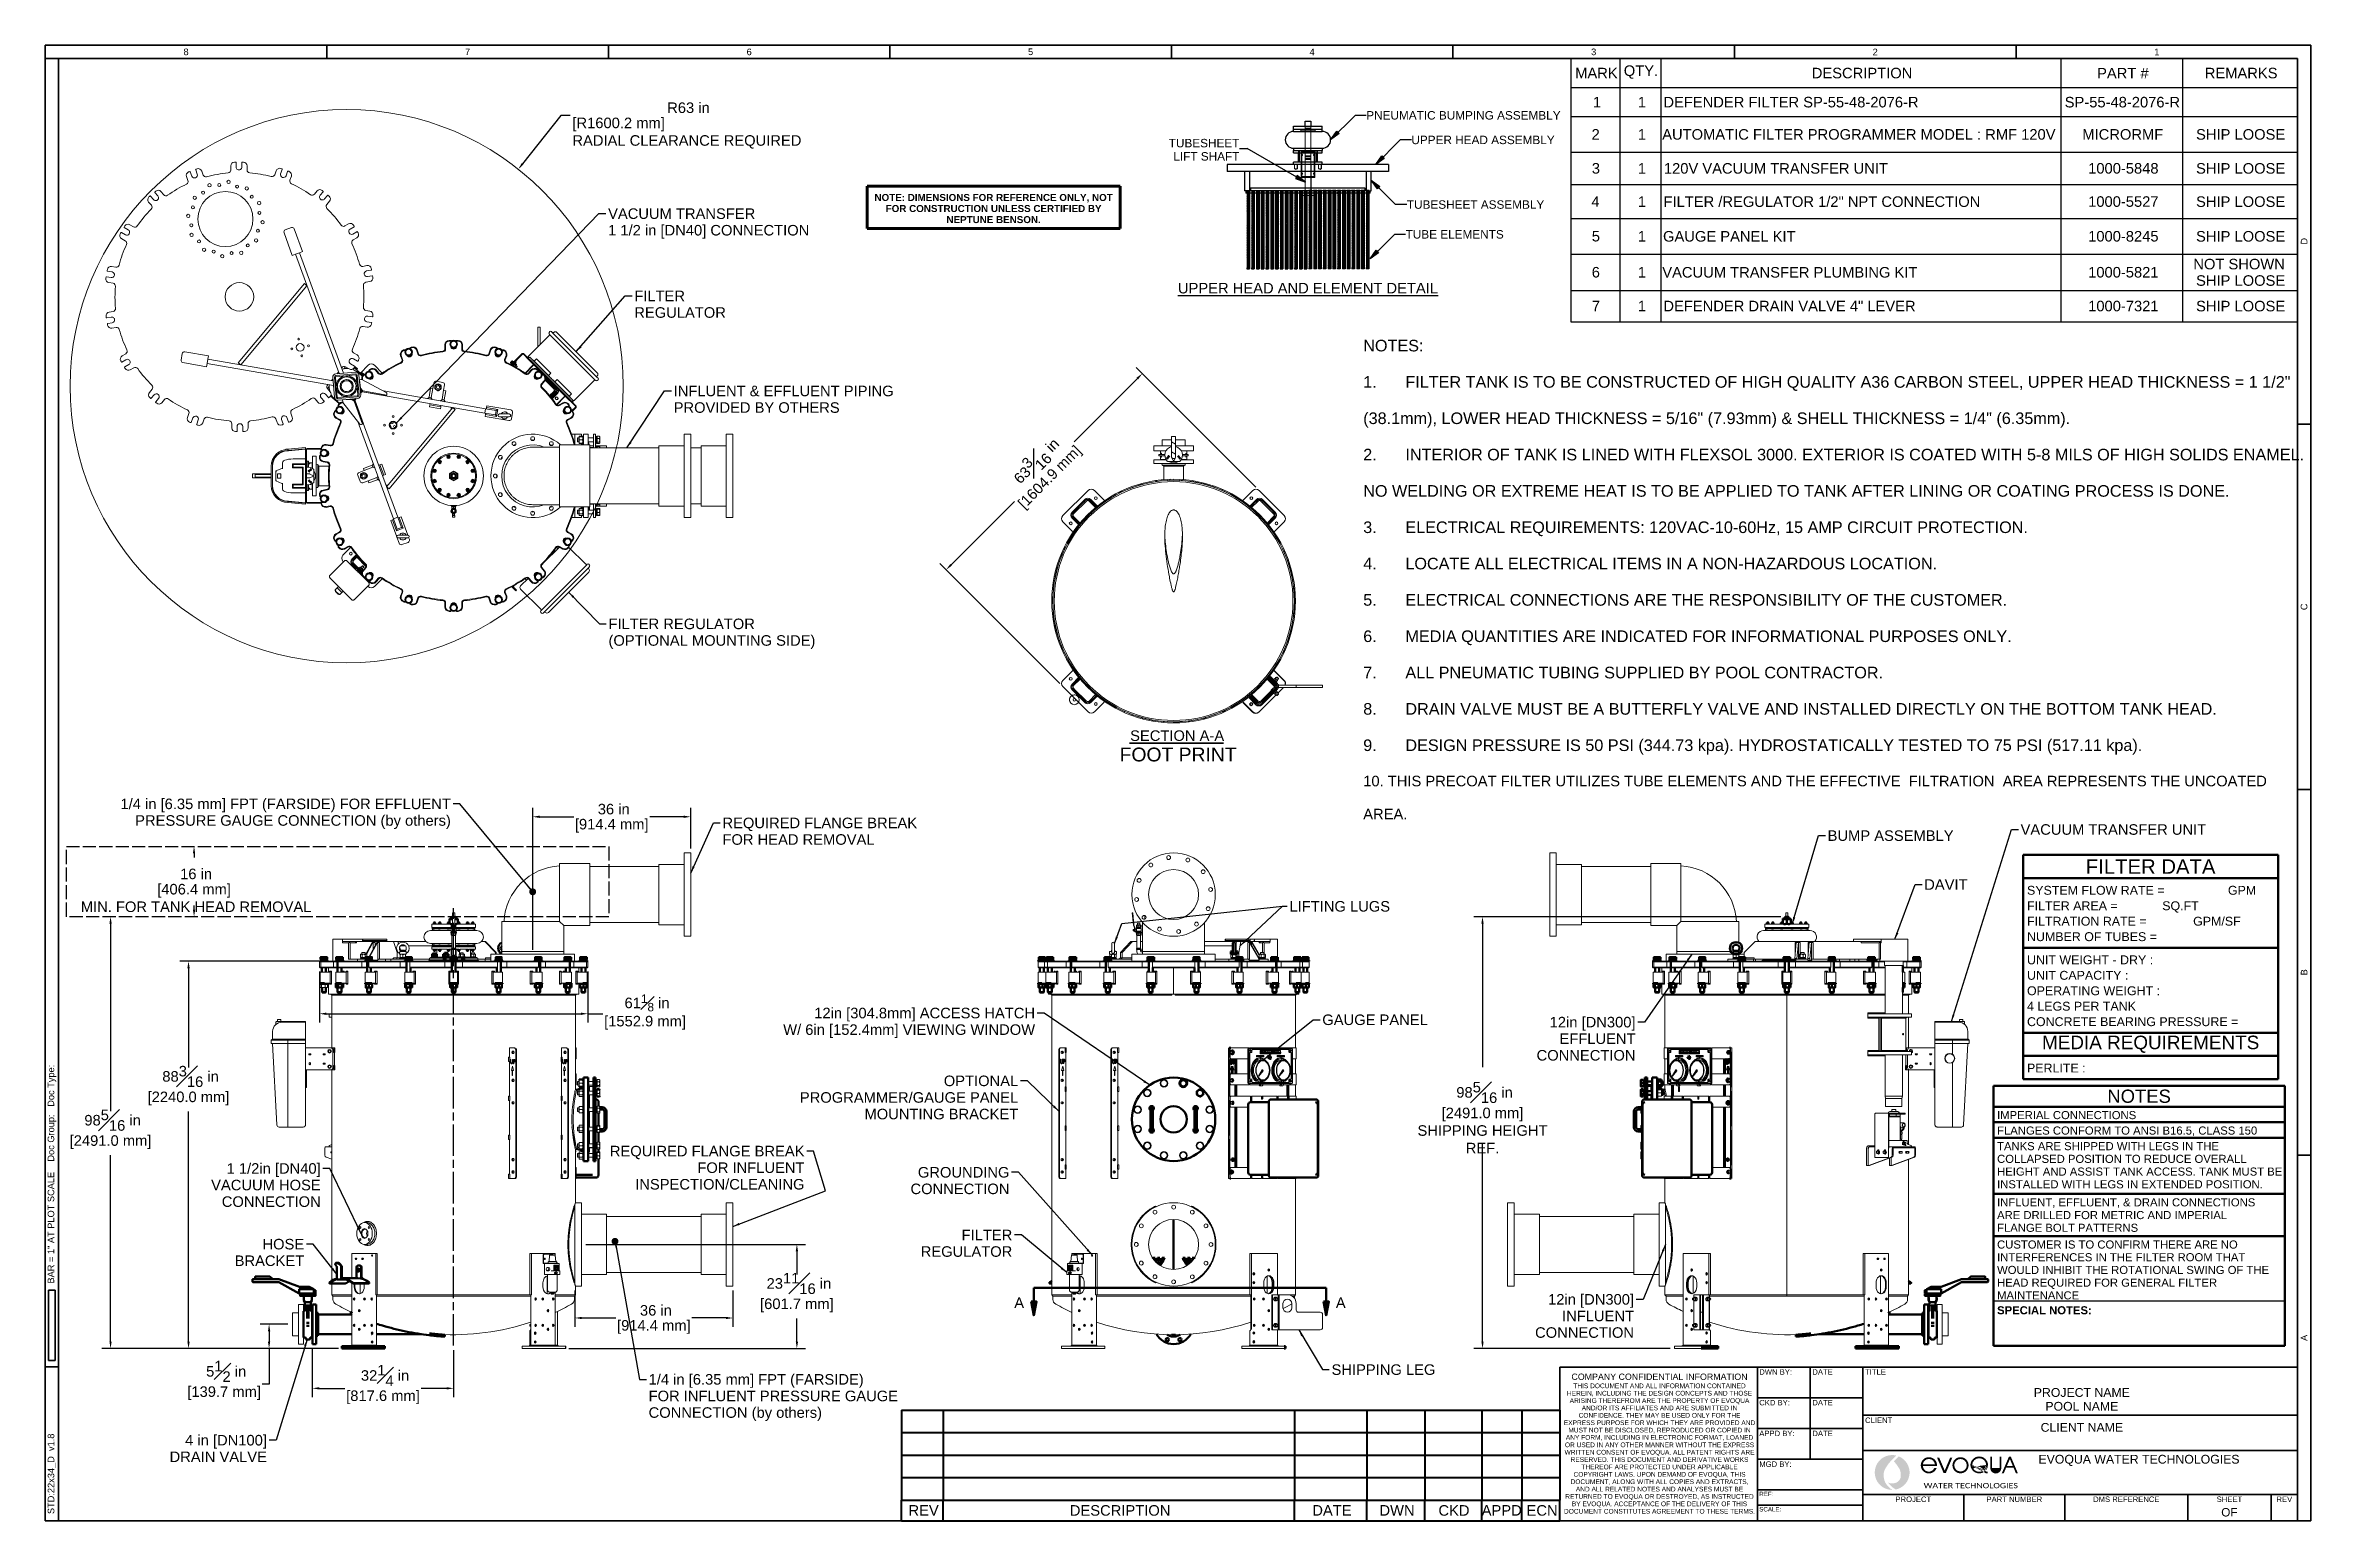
# Model space of a CAD drawing. Header units: inches. Extents: x 20 to 536, y 8 to 344.
import ezdxf
from ezdxf.enums import TextEntityAlignment as Align

# ---------------------------------------------------------------- set-up
doc = ezdxf.new("R2010")
doc.units = ezdxf.units.IN
doc.header["$LTSCALE"] = 16
doc.header["$MEASUREMENT"] = 0
for name, pattern in [('CHAIN', [0.7087, 0.4724, -0.0591, 0.1181, -0.0591]), ('DASHED', [0.2067, 0.1654, -0.0413]), ('DASHED_SPACE', [0.2067, 0.1654, -0.0413]), ('DOUBLE_DASH_CHAIN', [1.2403, 0.6614, -0.0827, 0.1654, -0.0827, 0.1654, -0.0827]), ('HIDD1', [0.09713, 0.064753, -0.032377])]:
    doc.linetypes.add(name, pattern=pattern)
doc.layers.get('0').update_dxf_attribs({"lineweight": 25})
for name, color, linetype, lineweight in [('Border', 7, 'Continuous', 35), ('Dimension (ANSI)', 7, 'Continuous', 25), ('Hatch', 7, 'Continuous', 18), ('Hatch (ANSI)', 7, 'Continuous', 18), ('Hidden', 7, 'DASHED', 18), ('Section Line', 7, 'DOUBLE_DASH_CHAIN', 50), ('Sketch Geometry (ANSI)', 7, 'Continuous', 25), ('Sketch Geometry(MEMCOR)', 7, 'Continuous', 50), ('Symbol', 7, 'Continuous', 25), ('Symbol (ANSI)', 7, 'Continuous', 25), ('Symbols(MEMCOR)', 7, 'Continuous', 25), ('Title', 7, 'Continuous', 35), ('Visible', 7, 'Continuous', 18), ('Visible (ANSI)', 7, 'Continuous', 50)]:
    doc.layers.add(name, color=color, linetype=linetype, lineweight=lineweight)
doc.layers.add('Brade', color=5, linetype='Continuous', lineweight=25, true_color=0x0000ff)
doc.layers.add('Centerline', color=5, linetype='CHAIN', lineweight=25, true_color=0x0000ff)
doc.styles.add('MEMCOR', font='arial.ttf')
doc.styles.add('MEMCOR Medium', font='arial.ttf')
doc.styles.add('Note Text (ANSI)', font='arial.ttf')
doc.styles.get("Standard").update_dxf_attribs({"font": 'arial.ttf'})
doc.styles.add('Standard A-B-C', font='arial.ttf')
doc.styles.add('Standard D-E', font='arial.ttf')
doc.styles.add('Standard D-E NeptuneBenson', font='arial.ttf')
doc.styles.add('Standard Large', font='arial.ttf')
doc.styles.add('Text Style242', font='arial.ttf')
doc.dimstyles.new('Default (ANSI)', dxfattribs={"dimscale": 16, "dimtxt": 0.15, "dimasz": 0.098425, "dimexe": 0.125, "dimexo": 0.0625, "dimgap": 0.031496, "dimtad": 0, "dimtih": 1, "dimtoh": 1, "dimdec": 4, "dimrnd": 1e-08, "dimzin": 3, "dimdsep": 46, "dimlunit": 5, "dimtxsty": 'MEMCOR Medium', "dimcen": 0.09, "dimdle": 0.393701, "dimclrd": 256, "dimclre": 256, "dimclrt": 256, "dimadec": 0, "dimazin": 1, "dimtfac": 0.8, "dimtofl": 0, "dimtmove": 0, "dimatfit": 3, "dimfxl": 1, "dimfrac": 1, "dimtolj": 1, "dimtzin": 4, "dimlwd": -1, "dimlwe": -1, "dimarcsym": 0})
doc.dimstyles.new('Default (ANSI)$7', dxfattribs={"dimscale": 16, "dimtxt": 0.15, "dimasz": 0.098425, "dimexe": 0.125, "dimexo": 0.0625, "dimgap": 0.031496, "dimtad": 0, "dimtih": 1, "dimtoh": 1, "dimdec": 4, "dimrnd": 1e-08, "dimzin": 3, "dimdsep": 46, "dimlunit": 5, "dimtxsty": 'MEMCOR Medium', "dimcen": 0.09, "dimdle": 0.393701, "dimclrd": 256, "dimclre": 256, "dimclrt": 256, "dimadec": 0, "dimazin": 1, "dimtfac": 0.8, "dimtofl": 0, "dimtmove": 0, "dimatfit": 3, "dimfxl": 1, "dimfrac": 1, "dimtolj": 1, "dimtzin": 4, "dimlwd": -1, "dimlwe": -1, "dimarcsym": 0})
doc.dimstyles.new('Default D-E$7', dxfattribs={"dimscale": 16, "dimtxt": 0.15, "dimasz": 0.098425, "dimexe": 0.125, "dimexo": 0.0625, "dimgap": 0.031496, "dimtad": 0, "dimtih": 1, "dimtoh": 1, "dimrnd": 1e-08, "dimzin": 4, "dimdsep": 46, "dimtxsty": 'Standard D-E', "dimcen": 0.09, "dimdle": 0.393701, "dimclrd": 256, "dimclre": 256, "dimclrt": 256, "dimadec": 0, "dimazin": 1, "dimtfac": 1, "dimtofl": 0, "dimtmove": 0, "dimatfit": 3, "dimfxl": 1, "dimtolj": 1, "dimtzin": 4, "dimlwd": -1, "dimlwe": -1, "dimarcsym": 0})
doc.dimstyles.new('in [mm] D-E NeptuneBenson', dxfattribs={"dimscale": 16, "dimtxt": 0.15, "dimasz": 0.098425, "dimexe": 0.125, "dimexo": 0.063, "dimgap": 0.031496, "dimtad": 0, "dimtih": 1, "dimtoh": 1, "dimdec": 4, "dimrnd": 1e-08, "dimzin": 3, "dimdsep": 46, "dimlunit": 5, "dimtxsty": 'Standard D-E', "dimcen": 0.09, "dimdle": 0.393701, "dimclrd": 256, "dimclre": 256, "dimclrt": 256, "dimadec": 1, "dimazin": 1, "dimtfac": 1, "dimtofl": 0, "dimtmove": 0, "dimatfit": 3, "dimfxl": 1, "dimfrac": 1, "dimtolj": 1, "dimtzin": 4, "dimlwd": -1, "dimlwe": -1, "dimarcsym": 0})
doc.dimstyles.new('in [mm] D-E NeptuneBenson$7', dxfattribs={"dimscale": 16, "dimtxt": 0.15, "dimasz": 0.098425, "dimexe": 0.125, "dimexo": 0.063, "dimgap": 0.031496, "dimtad": 0, "dimtih": 1, "dimtoh": 1, "dimdec": 4, "dimrnd": 1e-08, "dimzin": 3, "dimdsep": 46, "dimlunit": 5, "dimtxsty": 'Standard D-E', "dimcen": 0.09, "dimdle": 0.393701, "dimclrd": 256, "dimclre": 256, "dimclrt": 256, "dimadec": 1, "dimazin": 1, "dimtfac": 1, "dimtofl": 0, "dimtmove": 0, "dimatfit": 3, "dimfxl": 1, "dimfrac": 1, "dimtolj": 1, "dimtzin": 4, "dimlwd": -1, "dimlwe": -1, "dimarcsym": 0})

msp = doc.modelspace()

# ---------------------------------------------------------------- texts
at = {"layer": 'Symbol', "attachment_point": 7}
for s, insert, char_height, style in [('SECTION A-A', (267.09604, 185.55319), 2.4000001, 'Text Style242'), ('FOOT PRINT', (264.71054, 180.87147), 3.149606, 'Standard Large')]:
    msp.add_mtext(s, dxfattribs=dict(at, insert=insert, char_height=char_height, style=style))
at = {"layer": 'Symbol', "insert": (425.96877, 165.21553), "char_height": 2.4000001, "width": 28.7012205, "attachment_point": 1, "style": 'Standard D-E'}
msp.add_mtext('\\fArial|b0|i0;BUMP ASSEMBLY', dxfattribs=at)
at = {"layer": 'Symbol', "insert": (70.47851, 27.53025), "char_height": 2.4000001, "width": 22.1780507, "attachment_point": 3, "line_spacing_factor": 0.944221, "style": 'Standard D-E'}
msp.add_mtext('\\fArial|b0|i0;4 in [DN100] \\P\\fArial|b0|i0;DRAIN VALVE', dxfattribs=at)
at = {"layer": 'Symbol (ANSI)'}
for s, insert, char_height, width, attachment_point, line_spacing_factor, style in [('\\fArial|b0|i0;VACUUM TRANSFER \\P\\fArial|b0|i0;1 1/2 in [DN40] CONNECTION', (148.18968, 306.86511), 2.4000001, 45.8341493, 1, 0.944221, 'MEMCOR Medium'), ('\\fArial|b0|i0;FILTER\\P\\fArial|b0|i0;REGULATOR', (154.15721, 288.12691), 2.4000001, 20.8701231, 1, 0.944221, 'Standard D-E'), ('\\pxsm1.88;\\fArial|b0|i0;{\\H2.6400;NOTES:\\P}\\fArial|b0|i0;{\\H2.6400;1.^I}\\fArial|b0|i0;{\\H2.6400;FILTER TANK IS TO BE CONSTRUCTED OF HIGH QUALITY A36 CARBON STEEL, UPPER HEAD THICKNESS = 1 1/2" \\P(38.1mm), LOWER HEAD THICKNESS = 5/16" (7.93mm) & SHELL THICKNESS = 1/4" (6.35mm).\\P}\\fArial|b0|i0;{\\H2.6400;2.^I}\\fArial|b0|i0;{\\H2.6400;INTERIOR OF TANK IS LINED WITH FLEXSOL 3000. EXTERIOR IS COATED WITH 5-8 MILS OF HIGH SOLIDS ENAMEL. \\PNO WELDING OR EXTREME HEAT IS TO BE APPLIED TO TANK AFTER LINING OR COATING PROCESS IS DONE.\\P}\\fArial|b0|i0;{\\H2.6400;3.^I}\\fArial|b0|i0;{\\H2.6400;ELECTRICAL REQUIREMENTS: 120VAC-10-60Hz, 15 AMP CIRCUIT PROTECTION.\\P}\\fArial|b0|i0;{\\H2.6400;4.^I}\\fArial|b0|i0;{\\H2.6400;LOCATE ALL ELECTRICAL ITEMS IN A NON-HAZARDOUS LOCATION.\\P}\\fArial|b0|i0;{\\H2.6400;5.^I}\\fArial|b0|i0;{\\H2.6400;ELECTRICAL CONNECTIONS ARE THE RESPONSIBILITY OF THE CUSTOMER.\\P}\\fArial|b0|i0;{\\H2.6400;6.^I}\\fArial|b0|i0;{\\H2.6400;MEDIA QUANTITIES ARE INDICATED FOR INFORMATIONAL PURPOSES ONLY.\\P}\\fArial|b0|i0;{\\H2.6400;7.^I}\\fArial|b0|i0;{\\H2.6400;ALL PNEUMATIC TUBING SUPPLIED BY POOL CONTRACTOR.\\P}\\fArial|b0|i0;{\\H2.6400;8.^I}\\fArial|b0|i0;{\\H2.6400;DRAIN VALVE MUST BE A BUTTERFLY VALVE AND INSTALLED DIRECTLY ON THE BOTTOM TANK HEAD.\\P}\\fArial|b0|i0;{\\H2.6400;9.^I}\\fArial|b0|i0;{\\H2.6400;DESIGN PRESSURE IS 50 PSI (344.73 kpa). HYDROSTATICALLY TESTED TO 75 PSI (517.11 kpa).\\P}\\fArial|b0|i0;{\\H2.4000;10. THIS PRECOAT FILTER UTILIZES TUBE ELEMENTS AND THE EFFECTIVE  FILTRATION  AREA REPRESENTS THE UNCOATED \\PAREA.}\\fArial|b0|i0;{\\H2.6400;\\P}', (320.19048, 276.93232), 2.40000008, 216.2072296, 1, 1.741933, 'Standard D-E NeptuneBenson'), ('\\fArial|b0|i0;INFLUENT & EFFLUENT PIPING\\P\\fArial|b0|i0;PROVIDED BY OTHERS', (163.12434, 266.48475), 2.4000001, 50.1219532, 1, 0.944221, 'MEMCOR Medium'), ('\\fArial|b0|i0;FILTER REGULATOR\\P\\fArial|b0|i0;(OPTIONAL MOUNTING SIDE)', (148.28245, 213.4371), 2.4000001, 47.1347599, 1, 0.944221, 'Standard D-E'), ('\\fArial|b0|i0;1/4 in [6.35 mm] FPT (FARSIDE) FOR EFFLUENT\\P\\fArial|b0|i0;PRESSURE GAUGE CONNECTION (by others)', (112.37146, 172.443), 2.4000001, 75.2670769, 3, 0.944221, 'Standard D-E'), ('\\fArial|b0|i0;REQUIRED FLANGE BREAK\\P\\fArial|b0|i0;FOR HEAD REMOVAL', (174.23945, 168.11201), 2.4000001, 44.3524428, 1, 0.944221, 'Standard D-E'), ('\\fArial|b0|i0;12in [304.8mm] ACCESS HATCH\\P\\fArial|b0|i0;W/ 6in [152.4mm] VIEWING WINDOW', (245.44437, 124.81187), 2.4000001, 57.373173, 3, 0.944221, 'Standard D-E'), ('\\fArial|b0|i0;12in [DN300]\\P\\fArial|b0|i0;EFFLUENT\\P\\fArial|b0|i0;CONNECTION', (382.2155, 122.74197), 2.4000001, 22.5439042, 3, 0.944221, 'Standard D-E'), ('\\fArial|b0|i0;OPTIONAL \\P\\fArial|b0|i0;PROGRAMMER/GAUGE PANEL \\P\\fArial|b0|i0;MOUNTING BRACKET', (241.60702, 109.3649), 2.4000001, 50.6853719, 3, 0.944221, 'Standard D-E'), ('\\fArial|b0|i0;REQUIRED FLANGE BREAK\\P\\fArial|b0|i0;FOR INFLUENT\\P\\fArial|b0|i0;INSPECTION/CLEANING', (192.92366, 93.3721), 2.4000001, 44.3524428, 3, 0.944221, 'Standard D-E'), ('\\fArial|b0|i0;1 1/2in [DN40]\\P\\fArial|b0|i0;VACUUM HOSE \\P\\fArial|b0|i0;CONNECTION', (82.73006, 89.41908), 2.4000001, 25.900611, 3, 0.944221, 'Standard D-E'), ('\\fArial|b0|i0;GROUNDING\\P\\fArial|b0|i0;CONNECTION\\P', (239.60577, 88.54579), 2.4000001, 22.5439042, 3, 0.944221, 'Standard D-E'), ('\\fArial|b0|i0;FILTER\\P\\fArial|b0|i0;REGULATOR', (240.25861, 74.27379), 2.4000001, 20.8701231, 3, 0.944221, 'Standard D-E'), ('\\fArial|b0|i0;HOSE\\P\\fArial|b0|i0;BRACKET', (78.96414, 72.17889), 2.4000001, 15.8414645, 3, 0.944221, 'Standard D-E'), ('\\fArial|b0|i0;12in [DN300]\\P\\fArial|b0|i0;INFLUENT\\P\\fArial|b0|i0;CONNECTION', (381.8713, 59.60304), 2.4000001, 22.5439042, 3, 0.944221, 'Standard D-E'), ('\\fArial|b0|i0;1/4 in [6.35 mm] FPT (FARSIDE) \\P\\fArial|b0|i0;FOR INFLUENT PRESSURE GAUGE \\P\\fArial|b0|i0;CONNECTION (by others)', (157.41748, 41.38308), 2.4000001, 57.7646391, 1, 0.944221, 'Standard D-E')]:
    msp.add_mtext(s, dxfattribs=dict(at, insert=insert, char_height=char_height, width=width, attachment_point=attachment_point, line_spacing_factor=line_spacing_factor, style=style))
at = {"layer": 'Symbol (ANSI)', "char_height": 2.4000001, "attachment_point": 1, "style": 'Standard D-E'}
for s, insert, width in [('\\fArial|b0|i0;VACUUM TRANSFER UNIT', (469.91452, 166.61303), 42.2945158), ('\\fArial|b0|i0;DAVIT', (447.96928, 154.07731), 9.8762204), ('\\fArial|b0|i0;LIFTING LUGS', (303.39292, 149.11355), 22.9170747), ('\\fArial|b0|i0;GAUGE PANEL', (310.868, 123.28039), 24.0420755), ('\\fArial|b0|i0;SHIPPING LEG', (312.97204, 43.6045), 23.6670742)]:
    msp.add_mtext(s, dxfattribs=dict(at, insert=insert, width=width))

# ---------------------------------------------------------------- blocks, each defined once
blk = doc.blocks.new('Borders 22x34_D')
at = {"layer": 'Border'}
for p, q in [((33.5, 21.5), (1.25, 21.5)), ((1.25, 21.5), (1.25, 0.5)), ((33.312, 21.312), (1.25, 21.312)), ((1.437, 0.5), (1.437, 21.312)), ((5.258, 21.5), (5.258, 21.312)), ((9.266, 21.5), (9.266, 21.312)), ((13.273, 21.5), (13.273, 21.312)), ((17.281, 21.5), (17.281, 21.312)), ((21.289, 21.5), (21.289, 21.312)), ((25.297, 21.5), (25.297, 21.312)), ((29.305, 21.5), (29.305, 21.312)), ((33.312, 0.5), (33.312, 21.312)), ((33.5, 0.5), (33.5, 21.5)), ((33.312, 16.109), (33.5, 16.109)), ((33.312, 10.906), (33.5, 10.906)), ((33.312, 5.703), (33.5, 5.703)), ((1.391, 3.781), (1.297, 3.781)), ((1.297, 3.781), (1.297, 2.781)), ((1.391, 2.781), (1.391, 3.781)), ((1.25, 2.688), (1.437, 2.688)), ((1.297, 2.781), (1.391, 2.781)), ((1.25, 0.5), (33.5, 0.5)), ((1.25, 0.5), (7.811, 0.5))]:
    blk.add_line(p, q, dxfattribs=at)
at = {"layer": 'Border', "char_height": 0.094, "attachment_point": 5, "style": 'Standard A-B-C'}
for s, insert in [('\\fArial|b0|i0;{\\H0.0940;8}', (3.254, 21.406)), ('\\fArial|b0|i0;{\\H0.0940;7}', (7.262, 21.407)), ('\\fArial|b0|i0;{\\H0.0940;6}', (11.27, 21.406)), ('\\fArial|b0|i0;{\\H0.0940;5}', (15.277, 21.407)), ('\\fArial|b0|i0;{\\H0.0940;4}', (19.285, 21.406)), ('\\fArial|b0|i0;{\\H0.0940;3}', (23.293, 21.406)), ('\\fArial|b0|i0;{\\H0.0940;2}', (27.301, 21.406)), ('\\fArial|b0|i0;{\\H0.0940;1}', (31.309, 21.406))]:
    blk.add_mtext(s, dxfattribs=dict(at, insert=insert))
at = {"layer": 'Border', "char_height": 0.094, "rotation": 90, "style": 'Standard A-B-C'}
for s, insert, attachment_point in [('\\fArial|b0|i0;{\\H0.0940;D}', (33.406, 18.711), 5), ('\\fArial|b0|i0;{\\H0.0940;C}', (33.406, 13.508), 5), ('\\fArial|b0|i0;{\\H0.0940;B}', (33.406, 8.305), 5), ('\\fArial|b0|i0;{\\H0.0940;BAR = 1" AT PLOT SCALE    Doc Group:   Doc Type: }', (1.344, 3.875), 4), ('\\fArial|b0|i0;{\\H0.0940;A}', (33.406, 3.102), 5), ('\\fArial|b0|i0;{\\H0.0940;STD:22x34_D  v1.8}', (1.344, 0.594), 4)]:
    blk.add_mtext(s, dxfattribs=dict(at, insert=insert, attachment_point=attachment_point))
blk = doc.blocks.new('Title Blocks D-E')
at = {"layer": 'Hatch'}
h = blk.add_hatch(color=256, dxfattribs=at)
edge = h.paths.add_edge_path()
edge.add_arc((19.982, 9.944), 0.248, 76.679, 270.1895)
edge.add_spline(control_points=[(19.983, 9.696), (19.953, 9.717), (19.907, 9.758), (19.877, 9.809), (19.863, 9.86), (19.859, 9.914), (19.864, 9.955), (19.882, 9.997), (19.916, 10.051), (19.948, 10.092), (19.993, 10.14), (20.039, 10.185)], knot_values=[1, 1, 1, 1, 1, 2, 3, 4, 5, 6, 7, 8, 9, 9, 9, 9, 9], degree=4, periodic=0)
h = blk.add_hatch(color=256, dxfattribs=at)
edge = h.paths.add_edge_path()
edge.add_line((20.077, 10.173), (20.007, 10.102))
edge.add_spline(control_points=[(20.007, 10.102), (20.039, 10.066), (20.062, 10.032), (20.08, 10.006), (20.093, 9.983), (20.106, 9.938), (20.106, 9.885), (20.097, 9.845), (20.065, 9.813), (20.035, 9.793), (19.989, 9.788), (19.943, 9.788), (19.923, 9.803)], knot_values=[1, 1, 1, 1, 1, 2, 3, 4, 5, 6, 7, 8, 9, 10, 10, 10, 10, 10], degree=4, periodic=0)
edge.add_spline(control_points=[(19.923, 9.803), (19.945, 9.77), (19.968, 9.745), (19.996, 9.724), (20.035, 9.701)], knot_values=[1, 1, 1, 1, 1, 2, 2, 2, 2, 2], degree=4, periodic=0)
edge.add_arc((19.982, 9.944), 0.248, 282.2596, 427.5742)
h = blk.add_hatch(color=256, dxfattribs=at)
edge = h.paths.add_edge_path(flags=0)
edge.add_arc((20.505, 10.051), 0.0859, 6.7767, 173.2233)
edge.add_line((20.419, 10.061), (20.59, 10.061))
edge = h.paths.add_edge_path()
edge.add_arc((20.505, 10.046), 0.116, 354.8678, 699.9289)
edge.add_line((20.613, 10.006), (20.583, 10.006))
edge.add_arc((20.504, 10.041), 0.0853, 183.1818, 336.4721, ccw=False)
edge.add_line((20.419, 10.036), (20.62, 10.036))
blk.add_hatch(color=256, dxfattribs=at).paths.add_polyline_path([(20.839, 10.157), (20.746, 9.936), (20.714, 9.936), (20.62, 10.157), (20.651, 10.157), (20.73, 9.972), (20.808, 10.157)])
h = blk.add_hatch(color=256, dxfattribs=at)
edge = h.paths.add_edge_path(flags=0)
edge.add_arc((20.955, 10.047), 0.089, 0, 360)
edge = h.paths.add_edge_path()
edge.add_arc((20.955, 10.047), 0.115, 0, 360)
h = blk.add_hatch(color=256, dxfattribs=at)
edge = h.paths.add_edge_path(flags=0)
edge.add_spline(control_points=[(21.29, 9.982), (21.287, 9.984), (21.279, 9.99), (21.266, 10.001), (21.249, 10.013), (21.218, 10.031), (21.173, 10.034), (21.147, 10.031), (21.125, 10.026)], knot_values=[-5.525972, -5.525972, -5.525972, -5.525972, -5.525972, -5, -4, -3, -2, -1, -1, -1, -1, -1], degree=4, periodic=0)
edge.add_arc((21.221, 10.054), 0.0997, 182.5887, 196.4669, ccw=False)
edge.add_arc((21.221, 10.048), 0.0996, 0.9395, 179.0605, ccw=False)
edge.add_arc((21.221, 10.054), 0.0997, 313.5602, 357.4113, ccw=False)
edge = h.paths.add_edge_path(flags=0)
edge.add_spline(control_points=[(21.136, 10.001), (21.147, 10.007), (21.164, 10.008), (21.188, 10.008), (21.224, 9.998), (21.249, 9.984), (21.261, 9.975), (21.268, 9.969), (21.27, 9.967)], knot_values=[-5.475497, -5.475497, -5.475497, -5.475497, -5.475497, -4.475497, -3.475497, -2.475497, -1.475497, -1, -1, -1, -1, -1], degree=4, periodic=0)
edge.add_arc((21.221, 10.054), 0.0997, 211.8702, 299.6018, ccw=False)
edge = h.paths.add_edge_path()
edge.add_line((21.343, 9.955), (21.343, 9.931))
edge.add_spline(control_points=[(21.343, 9.931), (21.326, 9.931), (21.312, 9.932), (21.302, 9.94), (21.292, 9.948), (21.289, 9.951)], knot_values=[6.426385, 6.426385, 6.426385, 6.426385, 6.426385, 7.426385, 8, 8, 8, 8, 8], degree=4, periodic=0)
edge.add_arc((21.221, 10.057), 0.126, 183.1673, 302.8004, ccw=False)
edge.add_arc((21.221, 10.046), 0.126, 2.9412, 178.4354, ccw=False)
edge.add_arc((21.221, 10.057), 0.126, 314.2286, 358.2094, ccw=False)
edge.add_spline(control_points=[(21.309, 9.966), (21.311, 9.965), (21.316, 9.961), (21.322, 9.958), (21.331, 9.955), (21.343, 9.955)], knot_values=[6.5852, 6.5852, 6.5852, 6.5852, 6.5852, 7, 8, 8, 8, 8, 8], degree=4, periodic=0)
h = blk.add_hatch(color=256, dxfattribs=at)
edge = h.paths.add_edge_path()
edge.add_arc((21.457, 10.009), 0.0797, 180, 360)
edge.add_line((21.537, 10.009), (21.537, 10.168))
edge.add_line((21.537, 10.168), (21.51, 10.168))
edge.add_line((21.51, 10.168), (21.51, 10.008))
edge.add_arc((21.456, 10.008), 0.0532, -180, 0, ccw=False)
edge.add_line((21.403, 10.008), (21.403, 10.168))
edge.add_line((21.403, 10.168), (21.378, 10.168))
edge.add_line((21.378, 10.168), (21.378, 10.009))
h = blk.add_hatch(color=256, dxfattribs=at)
h.paths.add_polyline_path([(21.615, 10.036), (21.658, 10.135), (21.7, 10.036)], flags=0)
h.paths.add_polyline_path([(21.771, 9.934), (21.743, 9.934), (21.71, 10.012), (21.605, 10.012), (21.571, 9.934), (21.543, 9.934), (21.644, 10.168), (21.672, 10.168)])
at = {"layer": 'Title'}
for p, q in [((18.065, 11.445), (15.252, 11.445)), ((15.252, 11.445), (15.252, 9.258)), ((19.565, 11.445), (18.065, 11.445)), ((18.065, 11.445), (18.065, 9.258)), ((18.065, 9.258), (18.065, 11.445)), ((18.815, 11.445), (18.815, 10.133)), ((19.565, 11.445), (25.752, 11.445)), ((19.565, 9.258), (19.565, 11.445)), ((19.565, 9.258), (19.565, 11.445)), ((25.752, 11.445), (25.752, 9.258)), ((18.065, 11.008), (19.565, 11.008)), ((19.565, 10.758), (25.752, 10.758)), ((18.065, 10.57), (19.565, 10.57)), ((18.065, 10.133), (19.565, 10.133)), ((19.565, 10.258), (25.752, 10.258)), ((18.065, 9.695), (19.565, 9.695)), ((18.065, 9.477), (19.565, 9.477)), ((19.565, 9.633), (25.752, 9.633)), ((21.002, 9.633), (21.002, 9.258)), ((22.44, 9.633), (22.44, 9.258)), ((24.19, 9.633), (24.19, 9.258)), ((25.377, 9.633), (25.377, 9.258)), ((15.252, 9.258), (18.065, 9.258)), ((18.065, 9.258), (19.565, 9.258)), ((25.752, 9.258), (19.565, 9.258)), ((25.752, 9.258), (25.752, 9.258)), ((25.752, 9.258), (25.94, 9.258))]:
    blk.add_line(p, q, dxfattribs=at)
at = {"layer": 'Title', "insert": (16.67, 11.352), "char_height": 0.06, "width": 2.72591, "attachment_point": 2, "line_spacing_factor": 0.757101, "style": 'Standard A-B-C'}
blk.add_mtext('\\pxsm0.94;\\fArial|b0|i0;{\\H0.0900;COMPANY CONFIDENTIAL INFORMATION\\P}\\fArial|b0|i0;{\\H0.0670;THIS DOCUMENT AND ALL INFORMATION CONTAINED HEREIN, INCLUDING THE DESIGN CONCEPTS AND THOSE ARISING THEREFROM ARE THE PROPERTY OF EVOQUA AND/OR ITS AFFILIATES AND ARE SUBMITTED IN CONFIDENCE. THEY MAY BE USED ONLY FOR THE EXPRESS PURPOSE FOR WHICH THEY ARE PROVIDED AND MUST NOT BE DISCLOSED, REPRODUCED OR COPIED IN ANY FORM, INCLUDING IN ELECTRONIC FORMAT, LOANED OR USED IN ANY OTHER MANNER WITHOUT THE EXPRESS WRITTEN CONSENT OF EVOQUA. ALL PATENT RIGHTS ARE RESERVED. THIS DOCUMENT AND DERIVATIVE WORKS THEREOF ARE PROTECTED UNDER APPLICABLE COPYRIGHT LAWS. UPON DEMAND OF EVOQUA, THIS DOCUMENT, ALONG WITH ALL COPIES AND EXTRACTS, AND ALL RELATED NOTES AND ANALYSES MUST BE RETURNED TO EVOQUA OR DESTROYED, AS INSTRUCTED BY EVOQUA. ACCEPTANCE OF THE DELIVERY OF THIS DOCUMENT CONSTITUTES AGREEMENT TO THESE TERMS}\\fArial|b0|i0;{\\H0.0680;.}', dxfattribs=at)
at = {"layer": 'Title'}
for s, insert, char_height, attachment_point, style in [('\\fArial|b0|i0;{\\H0.0780;DWN BY:}', (18.09, 11.414), 0.078, 1, 'Standard A-B-C'), ('\\fArial|b0|i0;{\\H0.0780;DATE}', (18.846, 11.414), 0.078, 1, 'Standard A-B-C'), ('\\fArial|b0|i0;{\\H0.0780;TITLE}', (19.596, 11.414), 0.078, 1, 'Standard A-B-C'), ('\\fArial|b0|i0;{\\H0.0780;CKD BY:}', (18.09, 10.977), 0.078, 1, 'Standard A-B-C'), ('\\fArial|b0|i0;{\\H0.0780;DATE}', (18.846, 10.977), 0.078, 1, 'Standard A-B-C'), ('\\fArial|b0|i0;{\\H0.0780;CLIENT}', (19.596, 10.727), 0.078, 1, 'Standard A-B-C'), ('\\fArial|b0|i0;{\\H0.0780;DATE}', (18.846, 10.539), 0.078, 1, 'Standard A-B-C'), ('\\fArial|b0|i0;{\\H0.0780;MGD BY:}', (18.09, 10.102), 0.078, 1, 'Standard A-B-C'), ('\\fArial|b0|i0;{\\H0.1250;EVOQUA WATER TECHNOLOGIES}', (22.065, 10.195), 0.125, 1, 'Standard A-B-C'), ('\\fCalibri|b0|i0;\\W1.20;{\\H0.0750;WATER TECHNOLOGIES}', (21.772, 9.795), 0.075, 3, 'Standard D-E'), ('\\fArial|b0|i0;{\\H0.0630;SCALE:}', (18.09, 9.452), 0.063, 1, 'Standard A-B-C'), ('\\fArial|b0|i0;{\\H0.0630;REF:}', (18.09, 9.67), 0.063, 1, 'Standard A-B-C'), ('\\fArial|b0|i0;{\\H0.0780;PROJECT}', (20.283, 9.602), 0.078, 2, 'Standard A-B-C'), ('\\fArial|b0|i0;{\\H0.0780;PART NUMBER}', (21.721, 9.602), 0.078, 2, 'Standard A-B-C'), ('\\fArial|b0|i0;{\\H0.0780;DMS REFERENCE}', (23.315, 9.602), 0.078, 2, 'Standard A-B-C'), ('\\fArial|b0|i0;{\\H0.0780;SHEET}', (24.783, 9.602), 0.078, 2, 'Standard A-B-C'), ('\\fArial|b0|i0;{\\H0.1200;OF}', (24.783, 9.377), 0.12, 5, 'Standard A-B-C'), ('\\fArial|b0|i0;{\\H0.0780;REV}', (25.565, 9.602), 0.078, 2, 'Standard A-B-C')]:
    blk.add_mtext(s, dxfattribs=dict(at, insert=insert, char_height=char_height, attachment_point=attachment_point, style=style))
at = {"layer": 'Title', "style": 'Standard A-B-C'}
for s, insert, char_height, attachment_point, line_spacing_factor in [('\\fArial|b0|i0;{\\H0.1250;\\P}\\fArial|b0|i0;{\\H0.1250; PROJECT NAME\\P}\\fArial|b0|i0;{\\H0.1250; POOL NAME}', (22.658, 11.082), 0.125, 5, 0.944221), ('\\fArial|b0|i0;{\\H0.1250; CLIENT NAME\\P}\\fArial|b0|i0;{\\H0.1250; }', (22.658, 10.487), 0.125, 5, 0.944221), ('\\fArial|b0|i0;{\\H0.0780;APPD BY:\\P}', (18.09, 10.539), 0.078, 1, 3.028468), ('\\fArial|b0|i0;{\\H0.1250;   \\P}', (23.465, 10.006), 0.125, 2, 0.944221)]:
    blk.add_mtext(s, dxfattribs=dict(at, insert=insert, char_height=char_height, attachment_point=attachment_point, line_spacing_factor=line_spacing_factor))
at = {"layer": 'Title', "lineweight": 30, "flags": 63}
for tag, height, p in [('DESIGNER', 0.094, (18.44, 11.141)), ('CREATION_DATE', 0.094, (19.19, 11.141)), ('CHECKED_BY', 0.094, (18.44, 10.703)), ('CHECKED_DATE', 0.094, (19.19, 10.703)), ('ENG_APPROVED_BY', 0.094, (18.44, 10.266)), ('ENG_APPROVAL_DATE', 0.094, (19.19, 10.266)), ('MANAGER', 0.094, (18.815, 9.828)), ('PROJECT', 0.12, (20.283, 9.377)), ('PART_NUMBER', 0.12, (21.721, 9.377)), ('@DMS_Reference', 0.12, (23.315, 9.377)), ('Sheet_Number', 0.12, (24.502, 9.377)), ('REVISION_NUMBER', 0.12, (25.565, 9.377)), ('Number_of_sheets', 0.125, (25.065, 9.377))]:
    blk.add_attdef(tag, text='', height=height, dxfattribs=at).set_placement(p, align=Align.MIDDLE_CENTER)
for tag, height, p in [('!Reference', 0.078, (18.877, 9.527)), ('Scale_1', 0.118, (18.877, 9.308))]:
    blk.add_attdef(tag, text='', height=height, dxfattribs=at).set_placement(p, align=Align.BOTTOM_CENTER)
blk = doc.blocks.new('*D18')
at = {"layer": 'Defpoints', "color": 0, "transparency": 16777216}
for p in [(43.68, 161.55), (43.68, 145.55), (53.88, 145.55)]:
    blk.add_point(p, dxfattribs=at)
at = {"layer": 'Dimension (ANSI)', "transparency": 16777216}
for p, q in [((53.88, 159.98), (53.88, 159.03)), ((53.88, 147.13), (53.88, 148.07))]:
    blk.add_line(p, q, dxfattribs=at)
for points in [[(53.62, 159.98), (54.14, 159.98), (53.88, 161.55)], [(53.62, 147.13), (54.14, 147.13), (53.88, 145.55)]]:
    blk.add_solid(points, dxfattribs=at)
at = {"layer": 'Dimension (ANSI)', "transparency": 16777216, "char_height": 2.4, "attachment_point": 5, "style": 'Standard D-E'}
for s, insert in [('\\A1; \\fArial|b0|i0;16 in', (53.88, 155.28)), ('\\A1;[406.4 mm]{\\P\\fArial|b0|i0; MIN. FOR TANK HEAD REMOVAL}', (53.88, 149.8))]:
    blk.add_mtext(s, dxfattribs=dict(at, insert=insert))
blk = doc.blocks.new('*D19')
at = {"layer": 'Defpoints', "color": 0, "transparency": 16777216}
for p in [(142.11, 70.91), (191.19, 70.91), (138.22, 47.22)]:
    blk.add_point(p, dxfattribs=at)
at = {"layer": 'Dimension (ANSI)', "transparency": 16777216}
for p, q in [((143.12, 70.91), (193.19, 70.91)), ((191.19, 69.33), (191.19, 64.07)), ((191.19, 48.79), (191.19, 54.08)), ((139.23, 47.22), (193.19, 47.22))]:
    blk.add_line(p, q, dxfattribs=at)
for points in [[(190.93, 69.33), (191.46, 69.33), (191.19, 70.91)], [(190.93, 48.79), (191.46, 48.79), (191.19, 47.22)]]:
    blk.add_solid(points, dxfattribs=at)
at = {"layer": 'Dimension (ANSI)', "transparency": 16777216, "char_height": 2.4, "attachment_point": 5, "style": 'Standard D-E'}
for s, insert in [('\\A1; 23{\\H1x;\\S11#16;} in', (191.19, 62.03)), ('\\A1;[601.7 mm]', (191.19, 57.03))]:
    blk.add_mtext(s, dxfattribs=dict(at, insert=insert))
blk = doc.blocks.new('*D20')
at = {"layer": 'Defpoints', "color": 0, "transparency": 16777216}
for p in [(131.01, 168.31), (167.01, 160.09), (131.01, 137.03)]:
    blk.add_point(p, dxfattribs=at)
at = {"layer": 'Dimension (ANSI)', "transparency": 16777216}
for p, q in [((131.01, 138.04), (131.01, 170.31)), ((167.01, 161.1), (167.01, 170.31)), ((132.59, 168.31), (140.35, 168.31)), ((165.44, 168.31), (157.68, 168.31))]:
    blk.add_line(p, q, dxfattribs=at)
for points in [[(132.59, 168.57), (132.59, 168.05), (131.01, 168.31)], [(165.44, 168.57), (165.44, 168.05), (167.01, 168.31)]]:
    blk.add_solid(points, dxfattribs=at)
at = {"layer": 'Dimension (ANSI)', "transparency": 16777216, "char_height": 2.4, "attachment_point": 5, "style": 'Standard D-E'}
for s, insert in [('\\A1; 36 in', (149.01, 170.04)), ('\\A1;[914.4 mm]', (149.01, 166.27))]:
    blk.add_mtext(s, dxfattribs=dict(at, insert=insert))
blk = doc.blocks.new('*D21')
at = {"layer": 'Defpoints', "color": 0, "transparency": 16777216}
for p in [(140.61, 61.41), (176.61, 61.41), (176.61, 54.16)]:
    blk.add_point(p, dxfattribs=at)
at = {"layer": 'Dimension (ANSI)', "transparency": 16777216}
for p, q in [((140.61, 60.4), (140.61, 52.16)), ((176.61, 60.4), (176.61, 52.16)), ((142.19, 54.16), (149.95, 54.16)), ((175.04, 54.16), (167.28, 54.16))]:
    blk.add_line(p, q, dxfattribs=at)
for points in [[(142.19, 54.43), (142.19, 53.9), (140.61, 54.16)], [(175.04, 54.43), (175.04, 53.9), (176.61, 54.16)]]:
    blk.add_solid(points, dxfattribs=at)
at = {"layer": 'Dimension (ANSI)', "transparency": 16777216, "char_height": 2.4, "attachment_point": 5, "style": 'Standard D-E'}
for s, insert in [('\\A1; 36 in', (158.61, 55.89)), ('\\A1;[914.4 mm]', (158.61, 52.12))]:
    blk.add_mtext(s, dxfattribs=dict(at, insert=insert))
blk = doc.blocks.new('*D22')
at = {"layer": 'Defpoints', "color": 0, "transparency": 16777216}
for p in [(82.44, 134.06), (143.58, 134.06), (143.58, 123.45)]:
    blk.add_point(p, dxfattribs=at)
at = {"layer": 'Dimension (ANSI)', "transparency": 16777216}
for p, q in [((82.44, 133.06), (82.44, 121.45)), ((143.58, 133.06), (143.58, 121.45)), ((84.02, 123.45), (142.01, 123.45)), ((143.58, 123.45), (147, 123.45))]:
    blk.add_line(p, q, dxfattribs=at)
for points in [[(84.02, 123.71), (84.02, 123.18), (82.44, 123.45)], [(142.01, 123.71), (142.01, 123.18), (143.58, 123.45)]]:
    blk.add_solid(points, dxfattribs=at)
at = {"layer": 'Dimension (ANSI)', "transparency": 16777216, "char_height": 2.4, "attachment_point": 5, "style": 'MEMCOR Medium'}
for s, insert in [('\\A1; 61{\\H0.8x;\\S1#8;} in', (156.6, 125.92)), ('\\A1;[1552.9 mm]', (156.6, 121.41))]:
    blk.add_mtext(s, dxfattribs=dict(at, insert=insert))
blk = doc.blocks.new('*D23')
at = {"layer": 'Defpoints', "color": 0, "transparency": 16777216}
for p in [(52.62, 135.41), (83.94, 135.41), (87.51, 47.22)]:
    blk.add_point(p, dxfattribs=at)
at = {"layer": 'Dimension (ANSI)', "transparency": 16777216}
for p, q in [((82.93, 135.41), (50.62, 135.41)), ((52.62, 133.83), (52.62, 111.22)), ((52.62, 48.79), (52.62, 101.18)), ((86.5, 47.22), (50.62, 47.22))]:
    blk.add_line(p, q, dxfattribs=at)
for points in [[(52.36, 133.83), (52.89, 133.83), (52.62, 135.41)], [(52.36, 48.79), (52.89, 48.79), (52.62, 47.22)]]:
    blk.add_solid(points, dxfattribs=at)
at = {"layer": 'Dimension (ANSI)', "transparency": 16777216, "char_height": 2.4, "attachment_point": 5, "style": 'Standard D-E'}
for s, insert in [('\\A1; 88{\\H1x;\\S3#16;} in', (52.62, 109.18)), ('\\A1;[2240.0 mm]', (52.62, 104.16))]:
    blk.add_mtext(s, dxfattribs=dict(at, insert=insert))
blk = doc.blocks.new('*D24')
at = {"layer": 'Defpoints', "color": 0, "transparency": 16777216}
for p in [(127.74, 315.78), (88.65, 266.37)]:
    blk.add_point(p, dxfattribs=at)
at = {"layer": 'Dimension (ANSI)', "transparency": 16777216}
for p, q in [((137.44, 328.03), (128.72, 317.01)), ((139.55, 328.03), (137.44, 328.03))]:
    blk.add_line(p, q, dxfattribs=at)
blk.add_solid([(128.51, 317.18), (128.92, 316.85), (127.74, 315.78)], dxfattribs=at)
at = {"layer": 'Dimension (ANSI)', "transparency": 16777216, "char_height": 2.4, "attachment_point": 1, "style": 'MEMCOR Medium'}
for s, insert in [('\\A1; \\fArial|b0|i0;R63 in', (160.72, 330.99)), ('\\A1;[R1600.2 mm]{\\P\\fArial|b0|i0;RADIAL CLEARANCE REQUIRED}', (140.06, 327.53))]:
    blk.add_mtext(s, dxfattribs=dict(at, insert=insert))
blk = doc.blocks.new('*D25')
at = {"layer": 'Defpoints', "color": 0, "transparency": 16777216}
for p in [(347.36, 145.55), (416.3, 145.55), (391.1, 47.22)]:
    blk.add_point(p, dxfattribs=at)
at = {"layer": 'Dimension (ANSI)', "transparency": 16777216}
for p, q in [((415.29, 145.55), (345.36, 145.55)), ((347.36, 143.98), (347.36, 111.27)), ((347.36, 48.79), (347.36, 93.9)), ((390.09, 47.22), (345.36, 47.22))]:
    blk.add_line(p, q, dxfattribs=at)
for points in [[(347.1, 143.98), (347.62, 143.98), (347.36, 145.55)], [(347.1, 48.79), (347.62, 48.79), (347.36, 47.22)]]:
    blk.add_solid(points, dxfattribs=at)
at = {"layer": 'Dimension (ANSI)', "transparency": 16777216, "char_height": 2.4, "attachment_point": 5, "style": 'Standard D-E'}
for s, insert in [('\\A1; \\fArial|b0|i0;98{\\H1x;\\S5#16;} in', (347.36, 105.54)), ('\\A1;[2491.0 mm]{\\P\\fArial|b0|i0;SHIPPING HEIGHT\\P\\fArial|b0|i0;REF.}', (347.36, 96.86))]:
    blk.add_mtext(s, dxfattribs=dict(at, insert=insert))
blk = doc.blocks.new('NOTES')
at = {"layer": 'Sketch Geometry (ANSI)'}
blk.add_line((-2.075, -1.21), (2.075, -1.21), dxfattribs=at)
at = {"layer": 'Sketch Geometry(MEMCOR)'}
for p, q in [((-2.075, 1.85), (2.075, 1.85)), ((-2.075, -1.85), (-2.075, 1.85)), ((2.075, 1.85), (2.075, -1.85)), ((-2.075, 1.55), (2.075, 1.55)), ((-2.075, 1.33), (2.075, 1.33)), ((-2.075, 1.11), (2.075, 1.11)), ((-2.075, 1.11), (2.075, 1.11)), ((-2.075, 0.31), (2.075, 0.31)), ((-2.075, -0.29), (2.075, -0.29)), ((2.075, -1.85), (-2.075, -1.85))]:
    blk.add_line(p, q, dxfattribs=at)
at = {"layer": 'Symbols(MEMCOR)', "color": 7, "style": 'MEMCOR'}
for s, insert, char_height, attachment_point in [('\\fArial|b0|i0;{\\H0.1880;NOTES}', (0, 1.7), 0.188, 5), ('\\fArial|b0|i0;IMPERIAL CONNECTIONS', (-2.022, 1.49), 0.11497, 1), ('\\fArial|b1|i0;{\\H0.1150;SPECIAL NOTES:}', (-2.022, -1.288), 0.11497, 1)]:
    blk.add_mtext(s, dxfattribs=dict(at, insert=insert, char_height=char_height, attachment_point=attachment_point))
at = {"layer": 'Symbols(MEMCOR)', "color": 7, "char_height": 0.114972, "attachment_point": 1, "line_spacing_factor": 0.944221, "style": 'MEMCOR'}
for s, insert, width in [('\\fArial|b0|i0;TANKS ARE SHIPPED WITH LEGS IN THE COLLAPSED POSITION TO REDUCE OVERALL HEIGHT AND ASSIST TANK ACCESS. TANK MUST BE INSTALLED WITH LEGS IN EXTENDED POSITION.', (-2.022, 1.048), 4.12515), ('\\fArial|b0|i0;INFLUENT, EFFLUENT, & DRAIN CONNECTIONS ARE DRILLED FOR METRIC AND IMPERIAL FLANGE BOLT PATTERNS', (-2.022, 0.248), 3.92382), ('\\fArial|b0|i0;CUSTOMER IS TO CONFIRM THERE ARE NO INTERFERENCES IN THE FILTER ROOM THAT WOULD INHIBIT THE ROTATIONAL SWING OF THE HEAD REQUIRED FOR GENERAL FILTER MAINTENANCE', (-2.022, -0.352), 4.08313)]:
    blk.add_mtext(s, dxfattribs=dict(at, insert=insert, width=width))
at = {"layer": 'Symbols(MEMCOR)', "color": 7, "insert": (-2.022, 1.27), "char_height": 0.11497, "width": 3.91379, "attachment_point": 1, "style": 'MEMCOR'}
blk.add_mtext('\\fArial|b0|i0;FLANGES CONFORM TO ANSI B16.5, CLASS 150', dxfattribs=at)
at = {"layer": 'Symbols(MEMCOR)', "color": 7, "lineweight": 30, "flags": 63}
for tag, p in [('@Special_Notes', (-2.022, -1.483)), ('@Special_Notes1', (-2.022, -1.677))]:
    blk.add_attdef(tag, text='', height=0.115, dxfattribs=at).set_placement(p, align=Align.TOP_LEFT)
blk = doc.blocks.new('UPPER HEAD ADN ELEMENT DETAIL')
at = {"layer": 'Hatch (ANSI)'}
for points in [[(0.08, 0.372), (0.133, 0.425), (0.124, 0.433)], [(0.08, 0.372), (0.141, 0.416), (0.133, 0.425)], [(0.445, 0.258), (0.401, 0.197), (0.454, 0.249)], [(0.454, 0.249), (0.401, 0.197), (0.462, 0.24)], [(-0.163, 0.108), (-0.17, 0.097), (-0.099, 0.071)], [(-0.157, 0.119), (-0.163, 0.108), (-0.099, 0.071)], [(0.43, 0.041), (0.369, 0.085), (0.422, 0.032)], [(0.422, 0.032), (0.369, 0.085), (0.413, 0.023)], [(0.404, -0.414), (0.361, -0.475), (0.413, -0.423)], [(0.413, -0.423), (0.361, -0.475), (0.422, -0.432)]]:
    blk.add_hatch(color=256, dxfattribs=at).paths.add_polyline_path(points)
for p, q in [((-0.102, 0.504), (-0.06, 0.504)), ((-0.102, 0.47), (-0.102, 0.504)), ((-0.06, 0.504), (-0.06, 0.47)), ((-0.183, 0.47), (0.021, 0.47)), ((-0.183, 0.449), (-0.183, 0.47)), ((-0.183, 0.449), (0.021, 0.449)), ((-0.183, 0.432), (-0.183, 0.449)), ((-0.183, 0.432), (0.021, 0.432)), ((0.021, 0.449), (0.021, 0.47)), ((0.021, 0.432), (0.021, 0.449)), ((0.493, 0.197), (-0.655, 0.197)), ((-0.655, 0.197), (-0.655, 0.146)), ((-0.183, 0.313), (-0.183, 0.296)), ((-0.183, 0.313), (0.021, 0.313)), ((-0.183, 0.296), (0.021, 0.296)), ((-0.183, 0.279), (-0.183, 0.296)), ((-0.183, 0.279), (0.021, 0.279)), ((0.021, 0.214), (-0.183, 0.214)), ((-0.183, 0.197), (-0.183, 0.214)), ((-0.149, 0.214), (-0.149, 0.279)), ((-0.013, 0.214), (-0.013, 0.279)), ((0.021, 0.313), (0.021, 0.296)), ((0.021, 0.279), (0.021, 0.296)), ((0.021, 0.197), (0.021, 0.214)), ((0.401, 0.197), (0.027, 0.197)), ((0.493, 0.197), (0.493, 0.146)), ((0.493, 0.146), (-0.655, 0.146)), ((-0.532, 0.146), (-0.532, 0.01)), ((-0.498, 0.01), (-0.532, 0.01)), ((-0.523, 0.01), (-0.523, -0.007)), ((-0.498, 0.146), (-0.498, 0.01)), ((0.335, 0.01), (-0.498, 0.01)), ((0.327, 0.027), (-0.489, 0.027)), ((-0.489, 0.027), (-0.489, 0.01)), ((0.327, 0.01), (0.327, 0.027)), ((0.335, 0.01), (0.335, 0.146)), ((0.335, 0.01), (0.369, 0.01)), ((0.361, -0.007), (0.361, 0.01)), ((0.369, 0.01), (0.369, 0.146)), ((0.361, -0.007), (-0.523, -0.007))]:
    blk.add_line(p, q)
for centre, start, end in [((-0.183, 0.372), 90, 270), ((0.021, 0.372), 270, 90)]:
    blk.add_arc(centre, 0.0595, start, end)
at = {"layer": 'Brade', "lineweight": 25}
for p, q in [((-0.518, 0.012), (-0.495, 0.012)), ((-0.518, 0.01), (-0.518, 0.012)), ((-0.516, 0.01), (-0.516, 0.011)), ((-0.516, 0.011), (-0.497, 0.011)), ((-0.516, 0.01), (-0.497, 0.01)), ((-0.516, 0.01), (-0.497, 0.01)), ((-0.515, 0.01), (-0.515, -0.538)), ((-0.515, 0.01), (-0.515, -0.019)), ((-0.515, 0.008), (-0.515, 0.01)), ((-0.515, 0.01), (-0.497, 0.01)), ((-0.515, 0.008), (-0.498, 0.008)), ((-0.515, 0.008), (-0.498, 0.008)), ((-0.515, 0.007), (-0.498, 0.007)), ((-0.515, 0.005), (-0.498, 0.005)), ((-0.515, 0.004), (-0.498, 0.004)), ((-0.515, 0.002), (-0.498, 0.002)), ((-0.515, 0.001), (-0.498, 0.001)), ((-0.498, 0.01), (-0.498, -0.018)), ((-0.498, 0.008), (-0.498, 0.01)), ((-0.497, 0.01), (-0.497, 0.011)), ((-0.497, 0.01), (-0.497, -0.538)), ((-0.495, 0.01), (-0.495, 0.012)), ((-0.484, 0.012), (-0.461, 0.012)), ((-0.484, 0.01), (-0.484, 0.012)), ((-0.482, 0.01), (-0.482, 0.011)), ((-0.482, 0.011), (-0.463, 0.011)), ((-0.482, 0.01), (-0.463, 0.01)), ((-0.482, 0.01), (-0.463, 0.01)), ((-0.481, 0.01), (-0.481, -0.538)), ((-0.481, 0.01), (-0.481, -0.019)), ((-0.481, 0.008), (-0.481, 0.01)), ((-0.481, 0.01), (-0.463, 0.01)), ((-0.481, 0.008), (-0.464, 0.008)), ((-0.481, 0.008), (-0.464, 0.008)), ((-0.481, 0.007), (-0.464, 0.007)), ((-0.481, 0.005), (-0.464, 0.005)), ((-0.481, 0.004), (-0.464, 0.004)), ((-0.481, 0.002), (-0.464, 0.002)), ((-0.481, 0.001), (-0.464, 0.001)), ((-0.464, 0.01), (-0.464, -0.018)), ((-0.464, 0.008), (-0.464, 0.01)), ((-0.463, 0.01), (-0.463, 0.011)), ((-0.463, 0.01), (-0.463, -0.538)), ((-0.461, 0.01), (-0.461, 0.012)), ((-0.45, 0.012), (-0.427, 0.012)), ((-0.45, 0.01), (-0.45, 0.012)), ((-0.448, 0.01), (-0.448, 0.011)), ((-0.448, 0.011), (-0.429, 0.011)), ((-0.448, 0.01), (-0.429, 0.01)), ((-0.448, 0.01), (-0.429, 0.01)), ((-0.447, 0.01), (-0.447, -0.538)), ((-0.447, 0.01), (-0.447, -0.019)), ((-0.447, 0.008), (-0.447, 0.01)), ((-0.447, 0.01), (-0.429, 0.01)), ((-0.447, 0.008), (-0.43, 0.008)), ((-0.447, 0.008), (-0.43, 0.008)), ((-0.447, 0.007), (-0.43, 0.007)), ((-0.447, 0.005), (-0.43, 0.005)), ((-0.447, 0.004), (-0.43, 0.004)), ((-0.447, 0.002), (-0.43, 0.002)), ((-0.447, 0.001), (-0.43, 0.001)), ((-0.43, 0.01), (-0.43, -0.018)), ((-0.43, 0.008), (-0.43, 0.01)), ((-0.429, 0.01), (-0.429, 0.011)), ((-0.429, 0.01), (-0.429, -0.538)), ((-0.427, 0.01), (-0.427, 0.012)), ((-0.416, 0.012), (-0.393, 0.012)), ((-0.416, 0.01), (-0.416, 0.012)), ((-0.416, 0.01), (-0.416, 0.012)), ((-0.414, 0.01), (-0.414, 0.011)), ((-0.414, 0.011), (-0.395, 0.011)), ((-0.414, 0.01), (-0.395, 0.01)), ((-0.414, 0.01), (-0.395, 0.01)), ((-0.413, 0.01), (-0.413, -0.538)), ((-0.413, 0.01), (-0.413, -0.019)), ((-0.413, 0.008), (-0.413, 0.01)), ((-0.413, 0.01), (-0.395, 0.01)), ((-0.413, 0.008), (-0.396, 0.008)), ((-0.413, 0.008), (-0.396, 0.008)), ((-0.413, 0.007), (-0.396, 0.007)), ((-0.413, 0.005), (-0.396, 0.005)), ((-0.413, 0.004), (-0.396, 0.004)), ((-0.413, 0.002), (-0.396, 0.002)), ((-0.413, 0.001), (-0.396, 0.001)), ((-0.396, 0.01), (-0.396, -0.018)), ((-0.396, 0.008), (-0.396, 0.01)), ((-0.395, 0.01), (-0.395, 0.011)), ((-0.395, 0.01), (-0.395, -0.538)), ((-0.393, 0.01), (-0.393, 0.012)), ((-0.382, 0.012), (-0.359, 0.012)), ((-0.382, 0.01), (-0.382, 0.012)), ((-0.38, 0.01), (-0.38, 0.011)), ((-0.38, 0.011), (-0.361, 0.011)), ((-0.38, 0.01), (-0.361, 0.01)), ((-0.38, 0.01), (-0.361, 0.01)), ((-0.379, 0.01), (-0.379, -0.538)), ((-0.379, 0.01), (-0.379, -0.019)), ((-0.379, 0.008), (-0.379, 0.01)), ((-0.379, 0.01), (-0.361, 0.01)), ((-0.379, 0.008), (-0.362, 0.008)), ((-0.379, 0.008), (-0.362, 0.008)), ((-0.379, 0.007), (-0.362, 0.007)), ((-0.379, 0.005), (-0.362, 0.005)), ((-0.379, 0.004), (-0.362, 0.004)), ((-0.379, 0.002), (-0.362, 0.002)), ((-0.379, 0.001), (-0.362, 0.001)), ((-0.362, 0.01), (-0.362, -0.018)), ((-0.362, 0.008), (-0.362, 0.01)), ((-0.361, 0.01), (-0.361, 0.011)), ((-0.361, 0.01), (-0.361, -0.538)), ((-0.359, 0.01), (-0.359, 0.012)), ((-0.348, 0.012), (-0.325, 0.012)), ((-0.348, 0.01), (-0.348, 0.012)), ((-0.346, 0.01), (-0.346, 0.011)), ((-0.346, 0.011), (-0.327, 0.011)), ((-0.346, 0.01), (-0.327, 0.01)), ((-0.346, 0.01), (-0.327, 0.01)), ((-0.345, 0.01), (-0.345, -0.538)), ((-0.345, 0.01), (-0.345, -0.019)), ((-0.345, 0.008), (-0.345, 0.01)), ((-0.345, 0.01), (-0.327, 0.01)), ((-0.345, 0.008), (-0.328, 0.008)), ((-0.345, 0.008), (-0.328, 0.008)), ((-0.345, 0.007), (-0.328, 0.007)), ((-0.345, 0.005), (-0.328, 0.005)), ((-0.345, 0.004), (-0.328, 0.004)), ((-0.345, 0.002), (-0.328, 0.002)), ((-0.345, 0.001), (-0.328, 0.001)), ((-0.328, 0.01), (-0.328, -0.018)), ((-0.328, 0.008), (-0.328, 0.01)), ((-0.327, 0.01), (-0.327, 0.011)), ((-0.327, 0.01), (-0.327, -0.538)), ((-0.325, 0.01), (-0.325, 0.012)), ((-0.314, 0.012), (-0.291, 0.012)), ((-0.314, 0.01), (-0.314, 0.012)), ((-0.312, 0.01), (-0.312, 0.011)), ((-0.312, 0.011), (-0.293, 0.011)), ((-0.312, 0.01), (-0.293, 0.01)), ((-0.312, 0.01), (-0.293, 0.01)), ((-0.311, 0.01), (-0.311, -0.538)), ((-0.311, 0.01), (-0.311, -0.019)), ((-0.311, 0.008), (-0.311, 0.01)), ((-0.311, 0.01), (-0.293, 0.01)), ((-0.311, 0.008), (-0.294, 0.008)), ((-0.311, 0.008), (-0.294, 0.008)), ((-0.311, 0.007), (-0.294, 0.007)), ((-0.311, 0.005), (-0.294, 0.005)), ((-0.311, 0.004), (-0.294, 0.004)), ((-0.311, 0.002), (-0.294, 0.002)), ((-0.311, 0.001), (-0.294, 0.001)), ((-0.294, 0.01), (-0.294, -0.018)), ((-0.294, 0.008), (-0.294, 0.01)), ((-0.293, 0.01), (-0.293, 0.011)), ((-0.293, 0.01), (-0.293, -0.538)), ((-0.291, 0.01), (-0.291, 0.012)), ((-0.28, 0.01), (-0.28, 0.012)), ((-0.28, 0.012), (-0.257, 0.012)), ((-0.278, 0.011), (-0.259, 0.011)), ((-0.278, 0.01), (-0.278, 0.011)), ((-0.278, 0.01), (-0.259, 0.01)), ((-0.278, 0.01), (-0.259, 0.01)), ((-0.277, 0.01), (-0.277, -0.538)), ((-0.277, 0.01), (-0.259, 0.01)), ((-0.277, 0.008), (-0.277, 0.01)), ((-0.277, 0.01), (-0.277, -0.019)), ((-0.277, 0.008), (-0.26, 0.008)), ((-0.277, 0.008), (-0.26, 0.008)), ((-0.277, 0.007), (-0.26, 0.007)), ((-0.277, 0.005), (-0.26, 0.005)), ((-0.277, 0.004), (-0.26, 0.004)), ((-0.277, 0.002), (-0.26, 0.002)), ((-0.277, 0.001), (-0.26, 0.001)), ((-0.26, 0.008), (-0.26, 0.01)), ((-0.26, 0.01), (-0.26, -0.018)), ((-0.259, 0.01), (-0.259, 0.011)), ((-0.259, 0.01), (-0.259, -0.538)), ((-0.257, 0.01), (-0.257, 0.012)), ((-0.246, 0.012), (-0.223, 0.012)), ((-0.244, 0.011), (-0.225, 0.011)), ((-0.244, 0.01), (-0.244, 0.011)), ((-0.244, 0.01), (-0.225, 0.01)), ((-0.244, 0.01), (-0.225, 0.01)), ((-0.243, 0.01), (-0.225, 0.01)), ((-0.243, 0.008), (-0.243, 0.01)), ((-0.243, 0.01), (-0.243, -0.019)), ((-0.243, 0.01), (-0.243, -0.538)), ((-0.243, 0.008), (-0.226, 0.008)), ((-0.243, 0.008), (-0.226, 0.008)), ((-0.243, 0.007), (-0.226, 0.007)), ((-0.243, 0.005), (-0.226, 0.005)), ((-0.243, 0.004), (-0.226, 0.004)), ((-0.243, 0.002), (-0.226, 0.002)), ((-0.243, 0.001), (-0.226, 0.001)), ((-0.226, 0.008), (-0.226, 0.01)), ((-0.226, 0.01), (-0.226, -0.018)), ((-0.225, 0.01), (-0.225, 0.011)), ((-0.225, 0.01), (-0.225, -0.538)), ((-0.223, 0.01), (-0.223, 0.012)), ((-0.212, 0.01), (-0.212, 0.012)), ((-0.212, 0.012), (-0.189, 0.012)), ((-0.21, 0.011), (-0.191, 0.011)), ((-0.21, 0.01), (-0.21, 0.011)), ((-0.21, 0.01), (-0.191, 0.01)), ((-0.21, 0.01), (-0.191, 0.01)), ((-0.209, 0.01), (-0.191, 0.01)), ((-0.209, 0.008), (-0.209, 0.01)), ((-0.209, 0.01), (-0.209, -0.019)), ((-0.209, 0.01), (-0.209, -0.538)), ((-0.209, 0.008), (-0.192, 0.008)), ((-0.209, 0.008), (-0.192, 0.008)), ((-0.209, 0.007), (-0.192, 0.007)), ((-0.209, 0.005), (-0.192, 0.005)), ((-0.209, 0.004), (-0.192, 0.004)), ((-0.209, 0.002), (-0.192, 0.002)), ((-0.209, 0.001), (-0.192, 0.001)), ((-0.192, 0.008), (-0.192, 0.01)), ((-0.192, 0.01), (-0.192, -0.018)), ((-0.191, 0.01), (-0.191, 0.011)), ((-0.191, 0.01), (-0.191, -0.538)), ((-0.189, 0.01), (-0.189, 0.012)), ((-0.178, 0.01), (-0.178, 0.012)), ((-0.178, 0.012), (-0.155, 0.012)), ((-0.176, 0.011), (-0.157, 0.011)), ((-0.176, 0.01), (-0.176, 0.011)), ((-0.176, 0.01), (-0.157, 0.01)), ((-0.176, 0.01), (-0.157, 0.01)), ((-0.175, 0.01), (-0.157, 0.01)), ((-0.175, 0.008), (-0.175, 0.01)), ((-0.175, 0.01), (-0.175, -0.019)), ((-0.175, 0.01), (-0.175, -0.538)), ((-0.175, 0.008), (-0.158, 0.008)), ((-0.175, 0.008), (-0.158, 0.008)), ((-0.175, 0.007), (-0.158, 0.007)), ((-0.175, 0.005), (-0.158, 0.005)), ((-0.175, 0.004), (-0.158, 0.004)), ((-0.175, 0.002), (-0.158, 0.002)), ((-0.175, 0.001), (-0.158, 0.001)), ((-0.158, 0.008), (-0.158, 0.01)), ((-0.158, 0.01), (-0.158, -0.018)), ((-0.157, 0.01), (-0.157, 0.011)), ((-0.157, 0.01), (-0.157, -0.538)), ((-0.155, 0.01), (-0.155, 0.012)), ((-0.144, 0.01), (-0.144, 0.012)), ((-0.144, 0.012), (-0.121, 0.012)), ((-0.142, 0.011), (-0.123, 0.011)), ((-0.142, 0.01), (-0.142, 0.011)), ((-0.142, 0.01), (-0.123, 0.01)), ((-0.142, 0.01), (-0.123, 0.01)), ((-0.141, 0.01), (-0.123, 0.01)), ((-0.141, 0.008), (-0.141, 0.01)), ((-0.141, 0.01), (-0.141, -0.019)), ((-0.141, 0.01), (-0.141, -0.538)), ((-0.141, 0.008), (-0.124, 0.008)), ((-0.141, 0.008), (-0.124, 0.008)), ((-0.141, 0.007), (-0.124, 0.007)), ((-0.141, 0.005), (-0.124, 0.005)), ((-0.141, 0.004), (-0.124, 0.004)), ((-0.141, 0.002), (-0.124, 0.002)), ((-0.141, 0.001), (-0.124, 0.001)), ((-0.124, 0.008), (-0.124, 0.01)), ((-0.124, 0.01), (-0.124, -0.018)), ((-0.123, 0.01), (-0.123, 0.011)), ((-0.123, 0.01), (-0.123, -0.538)), ((-0.121, 0.01), (-0.121, 0.012)), ((-0.11, 0.01), (-0.11, 0.012)), ((-0.11, 0.012), (-0.087, 0.012)), ((-0.108, 0.01), (-0.108, 0.011)), ((-0.108, 0.011), (-0.089, 0.011)), ((-0.108, 0.01), (-0.089, 0.01)), ((-0.108, 0.01), (-0.089, 0.01)), ((-0.107, 0.008), (-0.107, 0.01)), ((-0.107, 0.01), (-0.107, -0.019)), ((-0.107, 0.01), (-0.089, 0.01)), ((-0.107, 0.01), (-0.107, -0.538)), ((-0.107, 0.008), (-0.09, 0.008)), ((-0.107, 0.008), (-0.09, 0.008)), ((-0.107, 0.007), (-0.09, 0.007)), ((-0.107, 0.005), (-0.09, 0.005)), ((-0.107, 0.004), (-0.09, 0.004)), ((-0.107, 0.002), (-0.09, 0.002)), ((-0.107, 0.001), (-0.09, 0.001)), ((-0.096, 0.01), (-0.096, -0.003)), ((-0.09, 0.008), (-0.09, 0.01)), ((-0.09, 0.01), (-0.09, -0.018)), ((-0.089, 0.01), (-0.089, 0.011)), ((-0.089, 0.01), (-0.089, -0.538)), ((-0.087, 0.01), (-0.087, 0.012)), ((-0.076, 0.01), (-0.076, 0.012)), ((-0.053, 0.012), (-0.076, 0.012)), ((-0.074, 0.01), (-0.074, 0.011)), ((-0.055, 0.011), (-0.074, 0.011)), ((-0.055, 0.01), (-0.074, 0.01)), ((-0.055, 0.01), (-0.074, 0.01)), ((-0.073, 0.008), (-0.073, 0.01)), ((-0.073, 0.01), (-0.073, -0.018)), ((-0.073, 0.01), (-0.073, -0.538)), ((-0.055, 0.01), (-0.073, 0.01)), ((-0.056, 0.008), (-0.073, 0.008)), ((-0.056, 0.008), (-0.073, 0.008)), ((-0.056, 0.007), (-0.073, 0.007)), ((-0.056, 0.005), (-0.073, 0.005)), ((-0.056, 0.004), (-0.073, 0.004)), ((-0.056, 0.002), (-0.073, 0.002)), ((-0.056, 0.001), (-0.073, 0.001)), ((-0.067, 0.01), (-0.067, -0.003)), ((-0.056, 0.008), (-0.056, 0.01)), ((-0.056, 0.01), (-0.056, -0.019)), ((-0.055, 0.01), (-0.055, 0.011)), ((-0.055, 0.01), (-0.055, -0.538)), ((-0.053, 0.01), (-0.053, 0.012)), ((-0.042, 0.01), (-0.042, 0.012)), ((-0.019, 0.012), (-0.042, 0.012)), ((-0.021, 0.011), (-0.04, 0.011)), ((-0.04, 0.01), (-0.04, 0.011)), ((-0.021, 0.01), (-0.04, 0.01)), ((-0.021, 0.01), (-0.04, 0.01)), ((-0.021, 0.01), (-0.039, 0.01)), ((-0.039, 0.008), (-0.039, 0.01)), ((-0.039, 0.01), (-0.039, -0.018)), ((-0.039, 0.01), (-0.039, -0.538)), ((-0.022, 0.008), (-0.039, 0.008)), ((-0.022, 0.008), (-0.039, 0.008)), ((-0.022, 0.007), (-0.039, 0.007)), ((-0.022, 0.005), (-0.039, 0.005)), ((-0.022, 0.004), (-0.039, 0.004)), ((-0.022, 0.002), (-0.039, 0.002)), ((-0.022, 0.001), (-0.039, 0.001)), ((-0.022, 0.008), (-0.022, 0.01)), ((-0.022, 0.01), (-0.022, -0.019)), ((-0.021, 0.01), (-0.021, 0.011)), ((-0.021, 0.01), (-0.021, -0.538)), ((-0.019, 0.01), (-0.019, 0.012)), ((-0.008, 0.01), (-0.008, 0.012)), ((0.015, 0.012), (-0.008, 0.012)), ((0.013, 0.011), (-0.006, 0.011)), ((-0.006, 0.01), (-0.006, 0.011)), ((0.013, 0.01), (-0.006, 0.01)), ((0.013, 0.01), (-0.006, 0.01)), ((0.013, 0.01), (-0.005, 0.01)), ((-0.005, 0.008), (-0.005, 0.01)), ((-0.005, 0.01), (-0.005, -0.018)), ((-0.005, 0.01), (-0.005, -0.538)), ((0.012, 0.008), (-0.005, 0.008)), ((0.012, 0.008), (-0.005, 0.008)), ((0.012, 0.007), (-0.005, 0.007)), ((0.012, 0.005), (-0.005, 0.005)), ((0.012, 0.004), (-0.005, 0.004)), ((0.012, 0.002), (-0.005, 0.002)), ((0.012, 0.001), (-0.005, 0.001)), ((0.012, 0.008), (0.012, 0.01)), ((0.012, 0.01), (0.012, -0.019)), ((0.013, 0.01), (0.013, 0.011)), ((0.013, 0.01), (0.013, -0.538)), ((0.015, 0.01), (0.015, 0.012)), ((0.026, 0.01), (0.026, 0.012)), ((0.049, 0.012), (0.026, 0.012)), ((0.047, 0.011), (0.028, 0.011)), ((0.028, 0.01), (0.028, 0.011)), ((0.047, 0.01), (0.028, 0.01)), ((0.047, 0.01), (0.028, 0.01)), ((0.047, 0.01), (0.029, 0.01)), ((0.029, 0.008), (0.029, 0.01)), ((0.029, 0.01), (0.029, -0.018)), ((0.029, 0.01), (0.029, -0.538)), ((0.046, 0.008), (0.029, 0.008)), ((0.046, 0.008), (0.029, 0.008)), ((0.046, 0.007), (0.029, 0.007)), ((0.046, 0.005), (0.029, 0.005)), ((0.046, 0.004), (0.029, 0.004)), ((0.046, 0.002), (0.029, 0.002)), ((0.046, 0.001), (0.029, 0.001)), ((0.046, 0.008), (0.046, 0.01)), ((0.046, 0.01), (0.046, -0.019)), ((0.047, 0.01), (0.047, 0.011)), ((0.047, 0.01), (0.047, -0.538)), ((0.049, 0.01), (0.049, 0.012)), ((0.06, 0.01), (0.06, 0.012)), ((0.083, 0.012), (0.06, 0.012)), ((0.081, 0.011), (0.062, 0.011)), ((0.062, 0.01), (0.062, 0.011)), ((0.081, 0.01), (0.062, 0.01)), ((0.081, 0.01), (0.062, 0.01)), ((0.081, 0.01), (0.063, 0.01)), ((0.063, 0.008), (0.063, 0.01)), ((0.063, 0.01), (0.063, -0.018)), ((0.063, 0.01), (0.063, -0.538)), ((0.08, 0.008), (0.063, 0.008)), ((0.08, 0.008), (0.063, 0.008)), ((0.08, 0.007), (0.063, 0.007)), ((0.08, 0.005), (0.063, 0.005)), ((0.08, 0.004), (0.063, 0.004)), ((0.08, 0.002), (0.063, 0.002)), ((0.08, 0.001), (0.063, 0.001)), ((0.08, 0.008), (0.08, 0.01)), ((0.08, 0.01), (0.08, -0.019)), ((0.081, 0.01), (0.081, 0.011)), ((0.081, 0.01), (0.081, -0.538)), ((0.094, 0.01), (0.094, 0.012)), ((0.117, 0.012), (0.094, 0.012)), ((0.115, 0.011), (0.096, 0.011)), ((0.096, 0.01), (0.096, 0.011)), ((0.115, 0.01), (0.096, 0.01)), ((0.115, 0.01), (0.096, 0.01)), ((0.097, 0.01), (0.097, -0.538)), ((0.115, 0.01), (0.097, 0.01)), ((0.097, 0.008), (0.097, 0.01)), ((0.097, 0.01), (0.097, -0.018)), ((0.114, 0.008), (0.097, 0.008)), ((0.114, 0.008), (0.097, 0.008)), ((0.114, 0.007), (0.097, 0.007)), ((0.114, 0.005), (0.097, 0.005)), ((0.114, 0.004), (0.097, 0.004)), ((0.114, 0.002), (0.097, 0.002)), ((0.114, 0.001), (0.097, 0.001)), ((0.114, 0.008), (0.114, 0.01)), ((0.114, 0.01), (0.114, -0.019)), ((0.115, 0.01), (0.115, 0.011)), ((0.115, 0.01), (0.115, -0.538)), ((0.117, 0.01), (0.117, 0.012)), ((0.151, 0.012), (0.128, 0.012)), ((0.128, 0.01), (0.128, 0.012)), ((0.13, 0.01), (0.13, 0.011)), ((0.149, 0.011), (0.13, 0.011)), ((0.149, 0.01), (0.13, 0.01)), ((0.149, 0.01), (0.13, 0.01)), ((0.131, 0.01), (0.131, -0.538)), ((0.131, 0.01), (0.131, -0.018)), ((0.131, 0.008), (0.131, 0.01)), ((0.149, 0.01), (0.131, 0.01)), ((0.148, 0.008), (0.131, 0.008)), ((0.148, 0.008), (0.131, 0.008)), ((0.148, 0.007), (0.131, 0.007)), ((0.148, 0.005), (0.131, 0.005)), ((0.148, 0.004), (0.131, 0.004)), ((0.148, 0.002), (0.131, 0.002)), ((0.148, 0.001), (0.131, 0.001)), ((0.148, 0.01), (0.148, -0.019)), ((0.148, 0.008), (0.148, 0.01)), ((0.149, 0.01), (0.149, 0.011)), ((0.149, 0.01), (0.149, -0.538)), ((0.151, 0.01), (0.151, 0.012)), ((0.185, 0.012), (0.162, 0.012)), ((0.162, 0.01), (0.162, 0.012)), ((0.164, 0.01), (0.164, 0.011)), ((0.183, 0.011), (0.164, 0.011)), ((0.183, 0.01), (0.164, 0.01)), ((0.183, 0.01), (0.164, 0.01)), ((0.165, 0.01), (0.165, -0.538)), ((0.165, 0.01), (0.165, -0.018)), ((0.165, 0.008), (0.165, 0.01)), ((0.183, 0.01), (0.165, 0.01)), ((0.182, 0.008), (0.165, 0.008)), ((0.182, 0.008), (0.165, 0.008)), ((0.182, 0.007), (0.165, 0.007)), ((0.182, 0.005), (0.165, 0.005)), ((0.182, 0.004), (0.165, 0.004)), ((0.182, 0.002), (0.165, 0.002)), ((0.182, 0.001), (0.165, 0.001)), ((0.182, 0.01), (0.182, -0.019)), ((0.182, 0.008), (0.182, 0.01)), ((0.183, 0.01), (0.183, 0.011)), ((0.183, 0.01), (0.183, -0.538)), ((0.185, 0.01), (0.185, 0.012)), ((0.219, 0.012), (0.196, 0.012)), ((0.196, 0.01), (0.196, 0.012)), ((0.198, 0.01), (0.198, 0.011)), ((0.217, 0.011), (0.198, 0.011)), ((0.217, 0.01), (0.198, 0.01)), ((0.217, 0.01), (0.198, 0.01)), ((0.199, 0.01), (0.199, -0.538)), ((0.199, 0.01), (0.199, -0.018)), ((0.199, 0.008), (0.199, 0.01)), ((0.217, 0.01), (0.199, 0.01)), ((0.216, 0.008), (0.199, 0.008)), ((0.216, 0.008), (0.199, 0.008)), ((0.216, 0.007), (0.199, 0.007)), ((0.216, 0.005), (0.199, 0.005)), ((0.216, 0.004), (0.199, 0.004)), ((0.216, 0.002), (0.199, 0.002)), ((0.216, 0.001), (0.199, 0.001)), ((0.216, 0.01), (0.216, -0.019)), ((0.216, 0.008), (0.216, 0.01)), ((0.217, 0.01), (0.217, 0.011)), ((0.217, 0.01), (0.217, -0.538)), ((0.219, 0.01), (0.219, 0.012)), ((0.253, 0.012), (0.23, 0.012)), ((0.23, 0.01), (0.23, 0.012)), ((0.232, 0.01), (0.232, 0.011)), ((0.251, 0.011), (0.232, 0.011)), ((0.251, 0.01), (0.232, 0.01)), ((0.251, 0.01), (0.232, 0.01)), ((0.233, 0.01), (0.233, -0.538)), ((0.233, 0.01), (0.233, -0.018)), ((0.233, 0.008), (0.233, 0.01)), ((0.251, 0.01), (0.233, 0.01)), ((0.25, 0.008), (0.233, 0.008)), ((0.25, 0.008), (0.233, 0.008)), ((0.25, 0.007), (0.233, 0.007)), ((0.25, 0.005), (0.233, 0.005)), ((0.25, 0.004), (0.233, 0.004)), ((0.25, 0.002), (0.233, 0.002)), ((0.25, 0.001), (0.233, 0.001)), ((0.25, 0.01), (0.25, -0.019)), ((0.25, 0.008), (0.25, 0.01)), ((0.251, 0.01), (0.251, 0.011)), ((0.251, 0.01), (0.251, -0.538)), ((0.253, 0.01), (0.253, 0.012)), ((0.253, 0.01), (0.253, 0.012)), ((0.287, 0.012), (0.264, 0.012)), ((0.264, 0.01), (0.264, 0.012)), ((0.266, 0.01), (0.266, 0.011)), ((0.285, 0.011), (0.266, 0.011)), ((0.285, 0.01), (0.266, 0.01)), ((0.285, 0.01), (0.266, 0.01)), ((0.267, 0.008), (0.267, 0.01)), ((0.285, 0.01), (0.267, 0.01)), ((0.267, 0.01), (0.267, -0.538)), ((0.267, 0.01), (0.267, -0.018)), ((0.284, 0.008), (0.267, 0.008)), ((0.284, 0.008), (0.267, 0.008)), ((0.284, 0.007), (0.267, 0.007)), ((0.284, 0.005), (0.267, 0.005)), ((0.284, 0.004), (0.267, 0.004)), ((0.284, 0.002), (0.267, 0.002)), ((0.284, 0.001), (0.267, 0.001)), ((0.284, 0.008), (0.284, 0.01)), ((0.284, 0.01), (0.284, -0.019)), ((0.285, 0.01), (0.285, 0.011)), ((0.285, 0.01), (0.285, -0.538)), ((0.287, 0.01), (0.287, 0.012)), ((0.321, 0.012), (0.298, 0.012)), ((0.298, 0.01), (0.298, 0.012)), ((0.3, 0.01), (0.3, 0.011)), ((0.319, 0.011), (0.3, 0.011)), ((0.319, 0.01), (0.3, 0.01)), ((0.319, 0.01), (0.3, 0.01)), ((0.301, 0.01), (0.301, -0.538)), ((0.301, 0.01), (0.301, -0.018)), ((0.301, 0.008), (0.301, 0.01)), ((0.319, 0.01), (0.301, 0.01)), ((0.318, 0.008), (0.301, 0.008)), ((0.318, 0.008), (0.301, 0.008)), ((0.318, 0.007), (0.301, 0.007)), ((0.318, 0.005), (0.301, 0.005)), ((0.318, 0.004), (0.301, 0.004)), ((0.318, 0.002), (0.301, 0.002)), ((0.318, 0.001), (0.301, 0.001)), ((0.318, 0.01), (0.318, -0.019)), ((0.318, 0.008), (0.318, 0.01)), ((0.319, 0.01), (0.319, 0.011)), ((0.319, 0.01), (0.319, -0.538)), ((0.321, 0.01), (0.321, 0.012)), ((0.355, 0.012), (0.332, 0.012)), ((0.332, 0.01), (0.332, 0.012)), ((0.334, 0.01), (0.334, 0.011)), ((0.353, 0.011), (0.334, 0.011)), ((0.353, 0.01), (0.334, 0.01)), ((0.353, 0.01), (0.334, 0.01)), ((0.335, 0.01), (0.335, -0.538)), ((0.335, 0.01), (0.335, -0.018)), ((0.335, 0.008), (0.335, 0.01)), ((0.353, 0.01), (0.335, 0.01)), ((0.352, 0.008), (0.335, 0.008)), ((0.352, 0.008), (0.335, 0.008)), ((0.352, 0.007), (0.335, 0.007)), ((0.352, 0.005), (0.335, 0.005)), ((0.352, 0.004), (0.335, 0.004)), ((0.352, 0.002), (0.335, 0.002)), ((0.352, 0.001), (0.335, 0.001)), ((0.352, 0.01), (0.352, -0.019)), ((0.352, 0.008), (0.352, 0.01)), ((0.353, 0.01), (0.353, 0.011)), ((0.353, 0.01), (0.353, -0.538)), ((0.355, 0.01), (0.355, 0.012)), ((-0.515, -0.001), (-0.498, -0.001)), ((-0.515, -0.002), (-0.498, -0.002)), ((-0.515, -0.004), (-0.498, -0.004)), ((-0.515, -0.005), (-0.498, -0.005)), ((-0.515, -0.007), (-0.498, -0.007)), ((-0.515, -0.008), (-0.498, -0.008)), ((-0.515, -0.01), (-0.498, -0.01)), ((-0.515, -0.011), (-0.498, -0.011)), ((-0.515, -0.013), (-0.498, -0.013)), ((-0.515, -0.015), (-0.498, -0.015)), ((-0.515, -0.016), (-0.498, -0.016)), ((-0.515, -0.018), (-0.498, -0.018)), ((-0.481, -0.001), (-0.464, -0.001)), ((-0.481, -0.002), (-0.464, -0.002)), ((-0.481, -0.004), (-0.464, -0.004)), ((-0.481, -0.005), (-0.464, -0.005)), ((-0.481, -0.007), (-0.464, -0.007)), ((-0.481, -0.008), (-0.464, -0.008)), ((-0.481, -0.01), (-0.464, -0.01)), ((-0.481, -0.011), (-0.464, -0.011)), ((-0.481, -0.013), (-0.464, -0.013)), ((-0.481, -0.015), (-0.464, -0.015)), ((-0.481, -0.016), (-0.464, -0.016)), ((-0.481, -0.018), (-0.464, -0.018)), ((-0.447, -0.001), (-0.43, -0.001)), ((-0.447, -0.002), (-0.43, -0.002)), ((-0.447, -0.004), (-0.43, -0.004)), ((-0.447, -0.005), (-0.43, -0.005)), ((-0.447, -0.007), (-0.43, -0.007)), ((-0.447, -0.008), (-0.43, -0.008)), ((-0.447, -0.01), (-0.43, -0.01)), ((-0.447, -0.011), (-0.43, -0.011)), ((-0.447, -0.013), (-0.43, -0.013)), ((-0.447, -0.015), (-0.43, -0.015)), ((-0.447, -0.016), (-0.43, -0.016)), ((-0.447, -0.018), (-0.43, -0.018)), ((-0.413, -0.001), (-0.396, -0.001)), ((-0.413, -0.002), (-0.396, -0.002)), ((-0.413, -0.004), (-0.396, -0.004)), ((-0.413, -0.005), (-0.396, -0.005)), ((-0.413, -0.007), (-0.396, -0.007)), ((-0.413, -0.008), (-0.396, -0.008)), ((-0.413, -0.01), (-0.396, -0.01)), ((-0.413, -0.011), (-0.396, -0.011)), ((-0.413, -0.013), (-0.396, -0.013)), ((-0.413, -0.015), (-0.396, -0.015)), ((-0.413, -0.016), (-0.396, -0.016)), ((-0.413, -0.018), (-0.396, -0.018)), ((-0.379, -0.001), (-0.362, -0.001)), ((-0.379, -0.002), (-0.362, -0.002)), ((-0.379, -0.004), (-0.362, -0.004)), ((-0.379, -0.005), (-0.362, -0.005)), ((-0.379, -0.007), (-0.362, -0.007)), ((-0.379, -0.008), (-0.362, -0.008)), ((-0.379, -0.01), (-0.362, -0.01)), ((-0.379, -0.011), (-0.362, -0.011)), ((-0.379, -0.013), (-0.362, -0.013)), ((-0.379, -0.015), (-0.362, -0.015)), ((-0.379, -0.016), (-0.362, -0.016)), ((-0.379, -0.018), (-0.362, -0.018)), ((-0.345, -0.001), (-0.328, -0.001)), ((-0.345, -0.002), (-0.328, -0.002)), ((-0.345, -0.004), (-0.328, -0.004)), ((-0.345, -0.005), (-0.328, -0.005)), ((-0.345, -0.007), (-0.328, -0.007)), ((-0.345, -0.008), (-0.328, -0.008)), ((-0.345, -0.01), (-0.328, -0.01)), ((-0.345, -0.011), (-0.328, -0.011)), ((-0.345, -0.013), (-0.328, -0.013)), ((-0.345, -0.015), (-0.328, -0.015)), ((-0.345, -0.016), (-0.328, -0.016)), ((-0.345, -0.018), (-0.328, -0.018)), ((-0.311, -0.001), (-0.294, -0.001)), ((-0.311, -0.002), (-0.294, -0.002)), ((-0.311, -0.004), (-0.294, -0.004)), ((-0.311, -0.005), (-0.294, -0.005)), ((-0.311, -0.007), (-0.294, -0.007)), ((-0.311, -0.008), (-0.294, -0.008)), ((-0.311, -0.01), (-0.294, -0.01)), ((-0.311, -0.011), (-0.294, -0.011)), ((-0.311, -0.013), (-0.294, -0.013)), ((-0.311, -0.015), (-0.294, -0.015)), ((-0.311, -0.016), (-0.294, -0.016)), ((-0.311, -0.018), (-0.294, -0.018)), ((-0.311, -0.018), (-0.294, -0.026)), ((-0.277, -0.001), (-0.26, -0.001)), ((-0.277, -0.002), (-0.26, -0.002)), ((-0.277, -0.004), (-0.26, -0.004)), ((-0.277, -0.005), (-0.26, -0.005)), ((-0.277, -0.007), (-0.26, -0.007)), ((-0.277, -0.008), (-0.26, -0.008)), ((-0.277, -0.01), (-0.26, -0.01)), ((-0.277, -0.011), (-0.26, -0.011)), ((-0.277, -0.013), (-0.26, -0.013)), ((-0.277, -0.015), (-0.26, -0.015)), ((-0.277, -0.016), (-0.26, -0.016)), ((-0.277, -0.018), (-0.26, -0.026)), ((-0.277, -0.018), (-0.26, -0.018)), ((-0.243, -0.001), (-0.226, -0.001)), ((-0.243, -0.002), (-0.226, -0.002)), ((-0.243, -0.004), (-0.226, -0.004)), ((-0.243, -0.005), (-0.226, -0.005)), ((-0.243, -0.007), (-0.226, -0.007)), ((-0.243, -0.008), (-0.226, -0.008)), ((-0.243, -0.01), (-0.226, -0.01)), ((-0.243, -0.011), (-0.226, -0.011)), ((-0.243, -0.013), (-0.226, -0.013)), ((-0.243, -0.015), (-0.226, -0.015)), ((-0.243, -0.016), (-0.226, -0.016)), ((-0.243, -0.018), (-0.226, -0.026)), ((-0.243, -0.018), (-0.226, -0.018)), ((-0.209, -0.001), (-0.192, -0.001)), ((-0.209, -0.002), (-0.192, -0.002)), ((-0.209, -0.004), (-0.192, -0.004)), ((-0.209, -0.005), (-0.192, -0.005)), ((-0.209, -0.007), (-0.192, -0.007)), ((-0.209, -0.008), (-0.192, -0.008)), ((-0.209, -0.01), (-0.192, -0.01)), ((-0.209, -0.011), (-0.192, -0.011)), ((-0.209, -0.013), (-0.192, -0.013)), ((-0.209, -0.015), (-0.192, -0.015)), ((-0.209, -0.016), (-0.192, -0.016)), ((-0.209, -0.018), (-0.192, -0.026)), ((-0.209, -0.018), (-0.192, -0.018)), ((-0.175, -0.001), (-0.158, -0.001)), ((-0.175, -0.002), (-0.158, -0.002)), ((-0.175, -0.004), (-0.158, -0.004)), ((-0.175, -0.005), (-0.158, -0.005)), ((-0.175, -0.007), (-0.158, -0.007)), ((-0.175, -0.008), (-0.158, -0.008)), ((-0.175, -0.01), (-0.158, -0.01)), ((-0.175, -0.011), (-0.158, -0.011)), ((-0.175, -0.013), (-0.158, -0.013)), ((-0.175, -0.015), (-0.158, -0.015)), ((-0.175, -0.016), (-0.158, -0.016)), ((-0.175, -0.018), (-0.158, -0.026)), ((-0.175, -0.018), (-0.158, -0.018)), ((-0.141, -0.001), (-0.124, -0.001)), ((-0.141, -0.002), (-0.124, -0.002)), ((-0.141, -0.004), (-0.124, -0.004)), ((-0.141, -0.005), (-0.124, -0.005)), ((-0.141, -0.007), (-0.124, -0.007)), ((-0.141, -0.008), (-0.124, -0.008)), ((-0.141, -0.01), (-0.124, -0.01)), ((-0.141, -0.011), (-0.124, -0.011)), ((-0.141, -0.013), (-0.124, -0.013)), ((-0.141, -0.015), (-0.124, -0.015)), ((-0.141, -0.016), (-0.124, -0.016)), ((-0.141, -0.018), (-0.124, -0.026)), ((-0.141, -0.018), (-0.124, -0.018)), ((-0.107, -0.001), (-0.09, -0.001)), ((-0.107, -0.002), (-0.09, -0.002)), ((-0.107, -0.004), (-0.09, -0.004)), ((-0.107, -0.005), (-0.09, -0.005)), ((-0.107, -0.007), (-0.09, -0.007)), ((-0.107, -0.008), (-0.09, -0.008)), ((-0.107, -0.01), (-0.09, -0.01)), ((-0.107, -0.011), (-0.09, -0.011)), ((-0.107, -0.013), (-0.09, -0.013)), ((-0.107, -0.015), (-0.09, -0.015)), ((-0.107, -0.016), (-0.09, -0.016)), ((-0.107, -0.018), (-0.09, -0.026)), ((-0.107, -0.018), (-0.09, -0.018)), ((-0.056, -0.001), (-0.073, -0.001)), ((-0.056, -0.002), (-0.073, -0.002)), ((-0.056, -0.004), (-0.073, -0.004)), ((-0.056, -0.005), (-0.073, -0.005)), ((-0.056, -0.007), (-0.073, -0.007)), ((-0.056, -0.008), (-0.073, -0.008)), ((-0.056, -0.01), (-0.073, -0.01)), ((-0.056, -0.011), (-0.073, -0.011)), ((-0.056, -0.013), (-0.073, -0.013)), ((-0.056, -0.015), (-0.073, -0.015)), ((-0.056, -0.016), (-0.073, -0.016)), ((-0.056, -0.018), (-0.073, -0.026)), ((-0.056, -0.018), (-0.073, -0.018)), ((-0.022, -0.001), (-0.039, -0.001)), ((-0.022, -0.002), (-0.039, -0.002)), ((-0.022, -0.004), (-0.039, -0.004)), ((-0.022, -0.005), (-0.039, -0.005)), ((-0.022, -0.007), (-0.039, -0.007)), ((-0.022, -0.008), (-0.039, -0.008)), ((-0.022, -0.01), (-0.039, -0.01)), ((-0.022, -0.011), (-0.039, -0.011)), ((-0.022, -0.013), (-0.039, -0.013)), ((-0.022, -0.015), (-0.039, -0.015)), ((-0.022, -0.016), (-0.039, -0.016)), ((-0.022, -0.018), (-0.039, -0.026)), ((-0.022, -0.018), (-0.039, -0.018)), ((0.012, -0.001), (-0.005, -0.001)), ((0.012, -0.002), (-0.005, -0.002)), ((0.012, -0.004), (-0.005, -0.004)), ((0.012, -0.005), (-0.005, -0.005)), ((0.012, -0.007), (-0.005, -0.007)), ((0.012, -0.008), (-0.005, -0.008)), ((0.012, -0.01), (-0.005, -0.01)), ((0.012, -0.011), (-0.005, -0.011)), ((0.012, -0.013), (-0.005, -0.013)), ((0.012, -0.015), (-0.005, -0.015)), ((0.012, -0.016), (-0.005, -0.016)), ((0.012, -0.018), (-0.005, -0.026)), ((0.012, -0.018), (-0.005, -0.018)), ((0.046, -0.001), (0.029, -0.001)), ((0.046, -0.002), (0.029, -0.002)), ((0.046, -0.004), (0.029, -0.004)), ((0.046, -0.005), (0.029, -0.005)), ((0.046, -0.007), (0.029, -0.007)), ((0.046, -0.008), (0.029, -0.008)), ((0.046, -0.01), (0.029, -0.01)), ((0.046, -0.011), (0.029, -0.011)), ((0.046, -0.013), (0.029, -0.013)), ((0.046, -0.015), (0.029, -0.015)), ((0.046, -0.016), (0.029, -0.016)), ((0.046, -0.018), (0.029, -0.026)), ((0.046, -0.018), (0.029, -0.018)), ((0.08, -0.001), (0.063, -0.001)), ((0.08, -0.002), (0.063, -0.002)), ((0.08, -0.004), (0.063, -0.004)), ((0.08, -0.005), (0.063, -0.005)), ((0.08, -0.007), (0.063, -0.007)), ((0.08, -0.008), (0.063, -0.008)), ((0.08, -0.01), (0.063, -0.01)), ((0.08, -0.011), (0.063, -0.011)), ((0.08, -0.013), (0.063, -0.013)), ((0.08, -0.015), (0.063, -0.015)), ((0.08, -0.016), (0.063, -0.016)), ((0.08, -0.018), (0.063, -0.026)), ((0.08, -0.018), (0.063, -0.018)), ((0.114, -0.001), (0.097, -0.001)), ((0.114, -0.002), (0.097, -0.002)), ((0.114, -0.004), (0.097, -0.004)), ((0.114, -0.005), (0.097, -0.005)), ((0.114, -0.007), (0.097, -0.007)), ((0.114, -0.008), (0.097, -0.008)), ((0.114, -0.01), (0.097, -0.01)), ((0.114, -0.011), (0.097, -0.011)), ((0.114, -0.013), (0.097, -0.013)), ((0.114, -0.015), (0.097, -0.015)), ((0.114, -0.016), (0.097, -0.016)), ((0.114, -0.018), (0.097, -0.026)), ((0.114, -0.018), (0.097, -0.018)), ((0.148, -0.001), (0.131, -0.001)), ((0.148, -0.002), (0.131, -0.002)), ((0.148, -0.004), (0.131, -0.004)), ((0.148, -0.005), (0.131, -0.005)), ((0.148, -0.007), (0.131, -0.007)), ((0.148, -0.008), (0.131, -0.008)), ((0.148, -0.01), (0.131, -0.01)), ((0.148, -0.011), (0.131, -0.011)), ((0.148, -0.013), (0.131, -0.013)), ((0.148, -0.015), (0.131, -0.015)), ((0.148, -0.016), (0.131, -0.016)), ((0.148, -0.018), (0.131, -0.018)), ((0.148, -0.018), (0.131, -0.026)), ((0.182, -0.001), (0.165, -0.001)), ((0.182, -0.002), (0.165, -0.002)), ((0.182, -0.004), (0.165, -0.004)), ((0.182, -0.005), (0.165, -0.005)), ((0.182, -0.007), (0.165, -0.007)), ((0.182, -0.008), (0.165, -0.008)), ((0.182, -0.01), (0.165, -0.01)), ((0.182, -0.011), (0.165, -0.011)), ((0.182, -0.013), (0.165, -0.013)), ((0.182, -0.015), (0.165, -0.015)), ((0.182, -0.016), (0.165, -0.016)), ((0.182, -0.018), (0.165, -0.018)), ((0.216, -0.001), (0.199, -0.001)), ((0.216, -0.002), (0.199, -0.002)), ((0.216, -0.004), (0.199, -0.004)), ((0.216, -0.005), (0.199, -0.005)), ((0.216, -0.007), (0.199, -0.007)), ((0.216, -0.008), (0.199, -0.008)), ((0.216, -0.01), (0.199, -0.01)), ((0.216, -0.011), (0.199, -0.011)), ((0.216, -0.013), (0.199, -0.013)), ((0.216, -0.015), (0.199, -0.015)), ((0.216, -0.016), (0.199, -0.016)), ((0.216, -0.018), (0.199, -0.018)), ((0.25, -0.001), (0.233, -0.001)), ((0.25, -0.002), (0.233, -0.002)), ((0.25, -0.004), (0.233, -0.004)), ((0.25, -0.005), (0.233, -0.005)), ((0.25, -0.007), (0.233, -0.007)), ((0.25, -0.008), (0.233, -0.008)), ((0.25, -0.01), (0.233, -0.01)), ((0.25, -0.011), (0.233, -0.011)), ((0.25, -0.013), (0.233, -0.013)), ((0.25, -0.015), (0.233, -0.015)), ((0.25, -0.016), (0.233, -0.016)), ((0.25, -0.018), (0.233, -0.018)), ((0.284, -0.001), (0.267, -0.001)), ((0.284, -0.002), (0.267, -0.002)), ((0.284, -0.004), (0.267, -0.004)), ((0.284, -0.005), (0.267, -0.005)), ((0.284, -0.007), (0.267, -0.007)), ((0.284, -0.008), (0.267, -0.008)), ((0.284, -0.01), (0.267, -0.01)), ((0.284, -0.011), (0.267, -0.011)), ((0.284, -0.013), (0.267, -0.013)), ((0.284, -0.015), (0.267, -0.015)), ((0.284, -0.016), (0.267, -0.016)), ((0.284, -0.018), (0.267, -0.018)), ((0.318, -0.001), (0.301, -0.001)), ((0.318, -0.002), (0.301, -0.002)), ((0.318, -0.004), (0.301, -0.004)), ((0.318, -0.005), (0.301, -0.005)), ((0.318, -0.007), (0.301, -0.007)), ((0.318, -0.008), (0.301, -0.008)), ((0.318, -0.01), (0.301, -0.01)), ((0.318, -0.011), (0.301, -0.011)), ((0.318, -0.013), (0.301, -0.013)), ((0.318, -0.015), (0.301, -0.015)), ((0.318, -0.016), (0.301, -0.016)), ((0.318, -0.018), (0.301, -0.018)), ((0.352, -0.001), (0.335, -0.001)), ((0.352, -0.002), (0.335, -0.002)), ((0.352, -0.004), (0.335, -0.004)), ((0.352, -0.005), (0.335, -0.005)), ((0.352, -0.007), (0.335, -0.007)), ((0.352, -0.008), (0.335, -0.008)), ((0.352, -0.01), (0.335, -0.01)), ((0.352, -0.011), (0.335, -0.011)), ((0.352, -0.013), (0.335, -0.013)), ((0.352, -0.015), (0.335, -0.015)), ((0.352, -0.016), (0.335, -0.016)), ((0.352, -0.018), (0.335, -0.018)), ((-0.516, -0.538), (-0.516, -0.546)), ((-0.516, -0.538), (-0.497, -0.538)), ((-0.516, -0.546), (-0.497, -0.546)), ((-0.498, -0.527), (-0.515, -0.527)), ((-0.515, -0.527), (-0.515, -0.538)), ((-0.498, -0.527), (-0.515, -0.527)), ((-0.515, -0.527), (-0.515, -0.538)), ((-0.515, -0.529), (-0.498, -0.529)), ((-0.515, -0.529), (-0.498, -0.529)), ((-0.515, -0.53), (-0.498, -0.53)), ((-0.515, -0.53), (-0.498, -0.53)), ((-0.515, -0.532), (-0.498, -0.532)), ((-0.515, -0.532), (-0.498, -0.532)), ((-0.515, -0.533), (-0.498, -0.533)), ((-0.515, -0.533), (-0.498, -0.533)), ((-0.515, -0.535), (-0.498, -0.535)), ((-0.515, -0.535), (-0.498, -0.535)), ((-0.515, -0.536), (-0.498, -0.536)), ((-0.515, -0.536), (-0.498, -0.536)), ((-0.497, -0.538), (-0.515, -0.538)), ((-0.515, -0.538), (-0.498, -0.538)), ((-0.499, -0.528), (-0.513, -0.528)), ((-0.499, -0.529), (-0.513, -0.529)), ((-0.499, -0.531), (-0.513, -0.531)), ((-0.499, -0.532), (-0.513, -0.532)), ((-0.499, -0.534), (-0.513, -0.534)), ((-0.499, -0.535), (-0.513, -0.535)), ((-0.499, -0.537), (-0.513, -0.537)), ((-0.498, -0.527), (-0.498, -0.538)), ((-0.498, -0.527), (-0.498, -0.538)), ((-0.497, -0.538), (-0.497, -0.546)), ((-0.482, -0.538), (-0.482, -0.546)), ((-0.482, -0.538), (-0.463, -0.538)), ((-0.482, -0.546), (-0.463, -0.546)), ((-0.464, -0.527), (-0.481, -0.527)), ((-0.481, -0.527), (-0.481, -0.538)), ((-0.464, -0.527), (-0.481, -0.527)), ((-0.481, -0.527), (-0.481, -0.538)), ((-0.481, -0.529), (-0.464, -0.529)), ((-0.481, -0.529), (-0.464, -0.529)), ((-0.481, -0.53), (-0.464, -0.53)), ((-0.481, -0.53), (-0.464, -0.53)), ((-0.481, -0.532), (-0.464, -0.532)), ((-0.481, -0.532), (-0.464, -0.532)), ((-0.481, -0.533), (-0.464, -0.533)), ((-0.481, -0.533), (-0.464, -0.533)), ((-0.481, -0.535), (-0.464, -0.535)), ((-0.481, -0.535), (-0.464, -0.535)), ((-0.481, -0.536), (-0.464, -0.536)), ((-0.481, -0.536), (-0.464, -0.536)), ((-0.463, -0.538), (-0.481, -0.538)), ((-0.481, -0.538), (-0.464, -0.538)), ((-0.465, -0.528), (-0.479, -0.528)), ((-0.465, -0.529), (-0.479, -0.529)), ((-0.465, -0.531), (-0.479, -0.531)), ((-0.465, -0.532), (-0.479, -0.532)), ((-0.465, -0.534), (-0.479, -0.534)), ((-0.465, -0.535), (-0.479, -0.535)), ((-0.465, -0.537), (-0.479, -0.537)), ((-0.464, -0.527), (-0.464, -0.538)), ((-0.464, -0.527), (-0.464, -0.538)), ((-0.463, -0.538), (-0.463, -0.546)), ((-0.448, -0.538), (-0.448, -0.546)), ((-0.448, -0.538), (-0.429, -0.538)), ((-0.448, -0.546), (-0.429, -0.546)), ((-0.43, -0.527), (-0.447, -0.527)), ((-0.447, -0.527), (-0.447, -0.538)), ((-0.43, -0.527), (-0.447, -0.527)), ((-0.447, -0.527), (-0.447, -0.538)), ((-0.447, -0.529), (-0.43, -0.529)), ((-0.447, -0.529), (-0.43, -0.529)), ((-0.447, -0.53), (-0.43, -0.53)), ((-0.447, -0.53), (-0.43, -0.53)), ((-0.447, -0.532), (-0.43, -0.532)), ((-0.447, -0.532), (-0.43, -0.532)), ((-0.447, -0.533), (-0.43, -0.533)), ((-0.447, -0.533), (-0.43, -0.533)), ((-0.447, -0.535), (-0.43, -0.535)), ((-0.447, -0.535), (-0.43, -0.535)), ((-0.447, -0.536), (-0.43, -0.536)), ((-0.447, -0.536), (-0.43, -0.536)), ((-0.429, -0.538), (-0.447, -0.538)), ((-0.447, -0.538), (-0.43, -0.538)), ((-0.431, -0.528), (-0.445, -0.528)), ((-0.431, -0.529), (-0.445, -0.529)), ((-0.431, -0.531), (-0.445, -0.531)), ((-0.431, -0.532), (-0.445, -0.532)), ((-0.431, -0.534), (-0.445, -0.534)), ((-0.431, -0.535), (-0.445, -0.535)), ((-0.431, -0.537), (-0.445, -0.537)), ((-0.43, -0.527), (-0.43, -0.538)), ((-0.43, -0.527), (-0.43, -0.538)), ((-0.429, -0.538), (-0.429, -0.546)), ((-0.414, -0.538), (-0.414, -0.546)), ((-0.414, -0.538), (-0.395, -0.538)), ((-0.414, -0.546), (-0.395, -0.546)), ((-0.396, -0.527), (-0.413, -0.527)), ((-0.413, -0.527), (-0.413, -0.538)), ((-0.396, -0.527), (-0.413, -0.527)), ((-0.413, -0.527), (-0.413, -0.538)), ((-0.413, -0.529), (-0.396, -0.529)), ((-0.413, -0.529), (-0.396, -0.529)), ((-0.413, -0.53), (-0.396, -0.53)), ((-0.413, -0.53), (-0.396, -0.53)), ((-0.413, -0.532), (-0.396, -0.532)), ((-0.413, -0.532), (-0.396, -0.532)), ((-0.413, -0.533), (-0.396, -0.533)), ((-0.413, -0.533), (-0.396, -0.533)), ((-0.413, -0.535), (-0.396, -0.535)), ((-0.413, -0.535), (-0.396, -0.535)), ((-0.413, -0.536), (-0.396, -0.536)), ((-0.413, -0.536), (-0.396, -0.536)), ((-0.395, -0.538), (-0.413, -0.538)), ((-0.413, -0.538), (-0.396, -0.538)), ((-0.397, -0.528), (-0.411, -0.528)), ((-0.397, -0.529), (-0.411, -0.529)), ((-0.397, -0.531), (-0.411, -0.531)), ((-0.397, -0.532), (-0.411, -0.532)), ((-0.397, -0.534), (-0.411, -0.534)), ((-0.397, -0.535), (-0.411, -0.535)), ((-0.397, -0.537), (-0.411, -0.537)), ((-0.396, -0.527), (-0.396, -0.538)), ((-0.396, -0.527), (-0.396, -0.538)), ((-0.395, -0.538), (-0.395, -0.546)), ((-0.38, -0.538), (-0.38, -0.546)), ((-0.38, -0.538), (-0.361, -0.538)), ((-0.38, -0.546), (-0.361, -0.546)), ((-0.362, -0.527), (-0.379, -0.527)), ((-0.379, -0.527), (-0.379, -0.538)), ((-0.362, -0.527), (-0.379, -0.527)), ((-0.379, -0.527), (-0.379, -0.538)), ((-0.379, -0.529), (-0.362, -0.529)), ((-0.379, -0.529), (-0.362, -0.529)), ((-0.379, -0.53), (-0.362, -0.53)), ((-0.379, -0.53), (-0.362, -0.53)), ((-0.379, -0.532), (-0.362, -0.532)), ((-0.379, -0.532), (-0.362, -0.532)), ((-0.379, -0.533), (-0.362, -0.533)), ((-0.379, -0.533), (-0.362, -0.533)), ((-0.379, -0.535), (-0.362, -0.535)), ((-0.379, -0.535), (-0.362, -0.535)), ((-0.379, -0.536), (-0.362, -0.536)), ((-0.379, -0.536), (-0.362, -0.536)), ((-0.361, -0.538), (-0.379, -0.538)), ((-0.379, -0.538), (-0.362, -0.538)), ((-0.363, -0.528), (-0.377, -0.528)), ((-0.363, -0.529), (-0.377, -0.529)), ((-0.363, -0.531), (-0.377, -0.531)), ((-0.363, -0.532), (-0.377, -0.532)), ((-0.363, -0.534), (-0.377, -0.534)), ((-0.363, -0.535), (-0.377, -0.535)), ((-0.363, -0.537), (-0.377, -0.537)), ((-0.362, -0.527), (-0.362, -0.538)), ((-0.362, -0.527), (-0.362, -0.538)), ((-0.361, -0.538), (-0.361, -0.546)), ((-0.346, -0.538), (-0.346, -0.546)), ((-0.346, -0.538), (-0.327, -0.538)), ((-0.346, -0.546), (-0.327, -0.546)), ((-0.328, -0.527), (-0.345, -0.527)), ((-0.345, -0.527), (-0.345, -0.538)), ((-0.328, -0.527), (-0.345, -0.527)), ((-0.345, -0.527), (-0.345, -0.538)), ((-0.345, -0.529), (-0.328, -0.529)), ((-0.345, -0.529), (-0.328, -0.529)), ((-0.345, -0.53), (-0.328, -0.53)), ((-0.345, -0.53), (-0.328, -0.53)), ((-0.345, -0.532), (-0.328, -0.532)), ((-0.345, -0.532), (-0.328, -0.532)), ((-0.345, -0.533), (-0.328, -0.533)), ((-0.345, -0.533), (-0.328, -0.533)), ((-0.345, -0.535), (-0.328, -0.535)), ((-0.345, -0.535), (-0.328, -0.535)), ((-0.345, -0.536), (-0.328, -0.536)), ((-0.345, -0.536), (-0.328, -0.536)), ((-0.327, -0.538), (-0.345, -0.538)), ((-0.345, -0.538), (-0.328, -0.538)), ((-0.329, -0.528), (-0.343, -0.528)), ((-0.329, -0.529), (-0.343, -0.529)), ((-0.329, -0.531), (-0.343, -0.531)), ((-0.329, -0.532), (-0.343, -0.532)), ((-0.329, -0.534), (-0.343, -0.534)), ((-0.329, -0.535), (-0.343, -0.535)), ((-0.329, -0.537), (-0.343, -0.537)), ((-0.328, -0.527), (-0.328, -0.538)), ((-0.328, -0.527), (-0.328, -0.538)), ((-0.327, -0.538), (-0.327, -0.546)), ((-0.312, -0.538), (-0.312, -0.546)), ((-0.312, -0.538), (-0.293, -0.538)), ((-0.312, -0.546), (-0.293, -0.546)), ((-0.294, -0.527), (-0.311, -0.527)), ((-0.311, -0.527), (-0.311, -0.538)), ((-0.294, -0.527), (-0.311, -0.527)), ((-0.311, -0.527), (-0.311, -0.538)), ((-0.311, -0.529), (-0.294, -0.529)), ((-0.311, -0.529), (-0.294, -0.529)), ((-0.311, -0.53), (-0.294, -0.53)), ((-0.311, -0.53), (-0.294, -0.53)), ((-0.311, -0.532), (-0.294, -0.532)), ((-0.311, -0.532), (-0.294, -0.532)), ((-0.311, -0.533), (-0.294, -0.533)), ((-0.311, -0.533), (-0.294, -0.533)), ((-0.311, -0.535), (-0.294, -0.535)), ((-0.311, -0.535), (-0.294, -0.535)), ((-0.311, -0.536), (-0.294, -0.536)), ((-0.311, -0.536), (-0.294, -0.536)), ((-0.293, -0.538), (-0.311, -0.538)), ((-0.311, -0.538), (-0.294, -0.538)), ((-0.295, -0.528), (-0.309, -0.528)), ((-0.295, -0.529), (-0.309, -0.529)), ((-0.295, -0.531), (-0.309, -0.531)), ((-0.295, -0.532), (-0.309, -0.532)), ((-0.295, -0.534), (-0.309, -0.534)), ((-0.295, -0.535), (-0.309, -0.535)), ((-0.295, -0.537), (-0.309, -0.537)), ((-0.294, -0.527), (-0.294, -0.538)), ((-0.294, -0.527), (-0.294, -0.538)), ((-0.293, -0.538), (-0.293, -0.546)), ((-0.278, -0.538), (-0.259, -0.538)), ((-0.278, -0.538), (-0.278, -0.546)), ((-0.278, -0.546), (-0.259, -0.546)), ((-0.277, -0.527), (-0.277, -0.538)), ((-0.26, -0.527), (-0.277, -0.527)), ((-0.277, -0.527), (-0.277, -0.538)), ((-0.26, -0.527), (-0.277, -0.527)), ((-0.277, -0.529), (-0.26, -0.529)), ((-0.277, -0.529), (-0.26, -0.529)), ((-0.277, -0.53), (-0.26, -0.53)), ((-0.277, -0.53), (-0.26, -0.53)), ((-0.277, -0.532), (-0.26, -0.532)), ((-0.277, -0.532), (-0.26, -0.532)), ((-0.277, -0.533), (-0.26, -0.533)), ((-0.277, -0.533), (-0.26, -0.533)), ((-0.277, -0.535), (-0.26, -0.535)), ((-0.277, -0.535), (-0.26, -0.535)), ((-0.277, -0.536), (-0.26, -0.536)), ((-0.277, -0.536), (-0.26, -0.536)), ((-0.277, -0.538), (-0.26, -0.538)), ((-0.259, -0.538), (-0.277, -0.538)), ((-0.261, -0.528), (-0.275, -0.528)), ((-0.261, -0.529), (-0.275, -0.529)), ((-0.261, -0.531), (-0.275, -0.531)), ((-0.261, -0.532), (-0.275, -0.532)), ((-0.261, -0.534), (-0.275, -0.534)), ((-0.261, -0.535), (-0.275, -0.535)), ((-0.261, -0.537), (-0.275, -0.537)), ((-0.26, -0.527), (-0.26, -0.538)), ((-0.26, -0.527), (-0.26, -0.538)), ((-0.259, -0.538), (-0.259, -0.546)), ((-0.244, -0.538), (-0.225, -0.538)), ((-0.244, -0.538), (-0.244, -0.546)), ((-0.244, -0.546), (-0.225, -0.546)), ((-0.243, -0.527), (-0.243, -0.538)), ((-0.226, -0.527), (-0.243, -0.527)), ((-0.243, -0.527), (-0.243, -0.538)), ((-0.226, -0.527), (-0.243, -0.527)), ((-0.243, -0.529), (-0.226, -0.529)), ((-0.243, -0.529), (-0.226, -0.529)), ((-0.243, -0.53), (-0.226, -0.53)), ((-0.243, -0.53), (-0.226, -0.53)), ((-0.243, -0.532), (-0.226, -0.532)), ((-0.243, -0.532), (-0.226, -0.532)), ((-0.243, -0.533), (-0.226, -0.533)), ((-0.243, -0.533), (-0.226, -0.533)), ((-0.243, -0.535), (-0.226, -0.535)), ((-0.243, -0.535), (-0.226, -0.535)), ((-0.243, -0.536), (-0.226, -0.536)), ((-0.243, -0.536), (-0.226, -0.536)), ((-0.243, -0.538), (-0.226, -0.538)), ((-0.225, -0.538), (-0.243, -0.538)), ((-0.227, -0.528), (-0.241, -0.528)), ((-0.227, -0.529), (-0.241, -0.529)), ((-0.227, -0.531), (-0.241, -0.531)), ((-0.227, -0.532), (-0.241, -0.532)), ((-0.227, -0.534), (-0.241, -0.534)), ((-0.227, -0.535), (-0.241, -0.535)), ((-0.227, -0.537), (-0.241, -0.537)), ((-0.226, -0.527), (-0.226, -0.538)), ((-0.226, -0.527), (-0.226, -0.538)), ((-0.225, -0.538), (-0.225, -0.546)), ((-0.21, -0.538), (-0.191, -0.538)), ((-0.21, -0.538), (-0.21, -0.546)), ((-0.21, -0.546), (-0.191, -0.546)), ((-0.209, -0.527), (-0.209, -0.538)), ((-0.192, -0.527), (-0.209, -0.527)), ((-0.209, -0.527), (-0.209, -0.538)), ((-0.192, -0.527), (-0.209, -0.527)), ((-0.209, -0.529), (-0.192, -0.529)), ((-0.209, -0.529), (-0.192, -0.529)), ((-0.209, -0.53), (-0.192, -0.53)), ((-0.209, -0.53), (-0.192, -0.53)), ((-0.209, -0.532), (-0.192, -0.532)), ((-0.209, -0.532), (-0.192, -0.532)), ((-0.209, -0.533), (-0.192, -0.533)), ((-0.209, -0.533), (-0.192, -0.533)), ((-0.209, -0.535), (-0.192, -0.535)), ((-0.209, -0.535), (-0.192, -0.535)), ((-0.209, -0.536), (-0.192, -0.536)), ((-0.209, -0.536), (-0.192, -0.536)), ((-0.209, -0.538), (-0.192, -0.538)), ((-0.191, -0.538), (-0.209, -0.538)), ((-0.193, -0.528), (-0.207, -0.528)), ((-0.193, -0.529), (-0.207, -0.529)), ((-0.193, -0.531), (-0.207, -0.531)), ((-0.193, -0.532), (-0.207, -0.532)), ((-0.193, -0.534), (-0.207, -0.534)), ((-0.193, -0.535), (-0.207, -0.535)), ((-0.193, -0.537), (-0.207, -0.537)), ((-0.192, -0.527), (-0.192, -0.538)), ((-0.192, -0.527), (-0.192, -0.538)), ((-0.191, -0.538), (-0.191, -0.546)), ((-0.176, -0.538), (-0.157, -0.538)), ((-0.176, -0.538), (-0.176, -0.546)), ((-0.176, -0.546), (-0.157, -0.546)), ((-0.175, -0.527), (-0.175, -0.538)), ((-0.158, -0.527), (-0.175, -0.527)), ((-0.175, -0.527), (-0.175, -0.538)), ((-0.158, -0.527), (-0.175, -0.527)), ((-0.175, -0.529), (-0.158, -0.529)), ((-0.175, -0.529), (-0.158, -0.529)), ((-0.175, -0.53), (-0.158, -0.53)), ((-0.175, -0.53), (-0.158, -0.53)), ((-0.175, -0.532), (-0.158, -0.532)), ((-0.175, -0.532), (-0.158, -0.532)), ((-0.175, -0.533), (-0.158, -0.533)), ((-0.175, -0.533), (-0.158, -0.533)), ((-0.175, -0.535), (-0.158, -0.535)), ((-0.175, -0.535), (-0.158, -0.535)), ((-0.175, -0.536), (-0.158, -0.536)), ((-0.175, -0.536), (-0.158, -0.536)), ((-0.175, -0.538), (-0.158, -0.538)), ((-0.157, -0.538), (-0.175, -0.538)), ((-0.159, -0.528), (-0.173, -0.528)), ((-0.159, -0.529), (-0.173, -0.529)), ((-0.159, -0.531), (-0.173, -0.531)), ((-0.159, -0.532), (-0.173, -0.532)), ((-0.159, -0.534), (-0.173, -0.534)), ((-0.159, -0.535), (-0.173, -0.535)), ((-0.159, -0.537), (-0.173, -0.537)), ((-0.158, -0.527), (-0.158, -0.538)), ((-0.158, -0.527), (-0.158, -0.538)), ((-0.157, -0.538), (-0.157, -0.546)), ((-0.142, -0.538), (-0.123, -0.538)), ((-0.142, -0.538), (-0.142, -0.546)), ((-0.142, -0.546), (-0.123, -0.546)), ((-0.141, -0.527), (-0.141, -0.538)), ((-0.124, -0.527), (-0.141, -0.527)), ((-0.141, -0.527), (-0.141, -0.538)), ((-0.124, -0.527), (-0.141, -0.527)), ((-0.141, -0.529), (-0.124, -0.529)), ((-0.141, -0.529), (-0.124, -0.529)), ((-0.141, -0.53), (-0.124, -0.53)), ((-0.141, -0.53), (-0.124, -0.53)), ((-0.141, -0.532), (-0.124, -0.532)), ((-0.141, -0.532), (-0.124, -0.532)), ((-0.141, -0.533), (-0.124, -0.533)), ((-0.141, -0.533), (-0.124, -0.533)), ((-0.141, -0.535), (-0.124, -0.535)), ((-0.141, -0.535), (-0.124, -0.535)), ((-0.141, -0.536), (-0.124, -0.536)), ((-0.141, -0.536), (-0.124, -0.536)), ((-0.141, -0.538), (-0.124, -0.538)), ((-0.123, -0.538), (-0.141, -0.538)), ((-0.125, -0.528), (-0.139, -0.528)), ((-0.125, -0.529), (-0.139, -0.529)), ((-0.125, -0.531), (-0.139, -0.531)), ((-0.125, -0.532), (-0.139, -0.532)), ((-0.125, -0.534), (-0.139, -0.534)), ((-0.125, -0.535), (-0.139, -0.535)), ((-0.125, -0.537), (-0.139, -0.537)), ((-0.124, -0.527), (-0.124, -0.538)), ((-0.124, -0.527), (-0.124, -0.538)), ((-0.123, -0.538), (-0.123, -0.546)), ((-0.108, -0.538), (-0.089, -0.538)), ((-0.108, -0.538), (-0.108, -0.546)), ((-0.108, -0.546), (-0.089, -0.546)), ((-0.107, -0.527), (-0.107, -0.538)), ((-0.09, -0.527), (-0.107, -0.527)), ((-0.107, -0.527), (-0.107, -0.538)), ((-0.09, -0.527), (-0.107, -0.527)), ((-0.107, -0.529), (-0.09, -0.529)), ((-0.107, -0.529), (-0.09, -0.529)), ((-0.107, -0.53), (-0.09, -0.53)), ((-0.107, -0.53), (-0.09, -0.53)), ((-0.107, -0.532), (-0.09, -0.532)), ((-0.107, -0.532), (-0.09, -0.532)), ((-0.107, -0.533), (-0.09, -0.533)), ((-0.107, -0.533), (-0.09, -0.533)), ((-0.107, -0.535), (-0.09, -0.535)), ((-0.107, -0.535), (-0.09, -0.535)), ((-0.107, -0.536), (-0.09, -0.536)), ((-0.107, -0.536), (-0.09, -0.536)), ((-0.107, -0.538), (-0.09, -0.538)), ((-0.089, -0.538), (-0.107, -0.538)), ((-0.091, -0.528), (-0.105, -0.528)), ((-0.091, -0.529), (-0.105, -0.529)), ((-0.091, -0.531), (-0.105, -0.531)), ((-0.091, -0.532), (-0.105, -0.532)), ((-0.091, -0.534), (-0.105, -0.534)), ((-0.091, -0.535), (-0.105, -0.535)), ((-0.091, -0.537), (-0.105, -0.537)), ((-0.09, -0.527), (-0.09, -0.538)), ((-0.09, -0.527), (-0.09, -0.538)), ((-0.089, -0.538), (-0.089, -0.546)), ((-0.074, -0.538), (-0.074, -0.546)), ((-0.055, -0.538), (-0.074, -0.538)), ((-0.055, -0.546), (-0.074, -0.546)), ((-0.073, -0.527), (-0.073, -0.538)), ((-0.073, -0.527), (-0.056, -0.527)), ((-0.073, -0.527), (-0.073, -0.538)), ((-0.073, -0.527), (-0.056, -0.527)), ((-0.056, -0.529), (-0.073, -0.529)), ((-0.056, -0.529), (-0.073, -0.529)), ((-0.056, -0.53), (-0.073, -0.53)), ((-0.056, -0.53), (-0.073, -0.53)), ((-0.056, -0.532), (-0.073, -0.532)), ((-0.056, -0.532), (-0.073, -0.532)), ((-0.056, -0.533), (-0.073, -0.533)), ((-0.056, -0.533), (-0.073, -0.533)), ((-0.056, -0.535), (-0.073, -0.535)), ((-0.056, -0.535), (-0.073, -0.535)), ((-0.056, -0.536), (-0.073, -0.536)), ((-0.056, -0.536), (-0.073, -0.536)), ((-0.056, -0.538), (-0.073, -0.538)), ((-0.073, -0.538), (-0.055, -0.538)), ((-0.072, -0.528), (-0.057, -0.528)), ((-0.072, -0.529), (-0.057, -0.529)), ((-0.072, -0.531), (-0.057, -0.531)), ((-0.072, -0.532), (-0.057, -0.532)), ((-0.072, -0.534), (-0.057, -0.534)), ((-0.072, -0.535), (-0.057, -0.535)), ((-0.072, -0.537), (-0.057, -0.537)), ((-0.056, -0.527), (-0.056, -0.538)), ((-0.056, -0.527), (-0.056, -0.538)), ((-0.055, -0.538), (-0.055, -0.546)), ((-0.021, -0.538), (-0.04, -0.538)), ((-0.04, -0.538), (-0.04, -0.546)), ((-0.021, -0.546), (-0.04, -0.546)), ((-0.039, -0.527), (-0.039, -0.538)), ((-0.039, -0.527), (-0.022, -0.527)), ((-0.039, -0.527), (-0.039, -0.538)), ((-0.039, -0.527), (-0.022, -0.527)), ((-0.022, -0.529), (-0.039, -0.529)), ((-0.022, -0.529), (-0.039, -0.529)), ((-0.022, -0.53), (-0.039, -0.53)), ((-0.022, -0.53), (-0.039, -0.53)), ((-0.022, -0.532), (-0.039, -0.532)), ((-0.022, -0.532), (-0.039, -0.532)), ((-0.022, -0.533), (-0.039, -0.533)), ((-0.022, -0.533), (-0.039, -0.533)), ((-0.022, -0.535), (-0.039, -0.535)), ((-0.022, -0.535), (-0.039, -0.535)), ((-0.022, -0.536), (-0.039, -0.536)), ((-0.022, -0.536), (-0.039, -0.536)), ((-0.022, -0.538), (-0.039, -0.538)), ((-0.039, -0.538), (-0.021, -0.538)), ((-0.038, -0.528), (-0.023, -0.528)), ((-0.038, -0.529), (-0.023, -0.529)), ((-0.038, -0.531), (-0.023, -0.531)), ((-0.038, -0.532), (-0.023, -0.532)), ((-0.038, -0.534), (-0.023, -0.534)), ((-0.038, -0.535), (-0.023, -0.535)), ((-0.038, -0.537), (-0.023, -0.537)), ((-0.022, -0.527), (-0.022, -0.538)), ((-0.022, -0.527), (-0.022, -0.538)), ((-0.021, -0.538), (-0.021, -0.546)), ((0.013, -0.538), (-0.006, -0.538)), ((-0.006, -0.538), (-0.006, -0.546)), ((0.013, -0.546), (-0.006, -0.546)), ((-0.005, -0.527), (-0.005, -0.538)), ((-0.005, -0.527), (0.012, -0.527)), ((-0.005, -0.527), (-0.005, -0.538)), ((-0.005, -0.527), (0.012, -0.527)), ((0.012, -0.529), (-0.005, -0.529)), ((0.012, -0.529), (-0.005, -0.529)), ((0.012, -0.53), (-0.005, -0.53)), ((0.012, -0.53), (-0.005, -0.53)), ((0.012, -0.532), (-0.005, -0.532)), ((0.012, -0.532), (-0.005, -0.532)), ((0.012, -0.533), (-0.005, -0.533)), ((0.012, -0.533), (-0.005, -0.533)), ((0.012, -0.535), (-0.005, -0.535)), ((0.012, -0.535), (-0.005, -0.535)), ((0.012, -0.536), (-0.005, -0.536)), ((0.012, -0.536), (-0.005, -0.536)), ((0.012, -0.538), (-0.005, -0.538)), ((-0.005, -0.538), (0.013, -0.538)), ((-0.004, -0.528), (0.011, -0.528)), ((-0.004, -0.529), (0.011, -0.529)), ((-0.004, -0.531), (0.011, -0.531)), ((-0.004, -0.532), (0.011, -0.532)), ((-0.004, -0.534), (0.011, -0.534)), ((-0.004, -0.535), (0.011, -0.535)), ((-0.004, -0.537), (0.011, -0.537)), ((0.012, -0.527), (0.012, -0.538)), ((0.012, -0.527), (0.012, -0.538)), ((0.013, -0.538), (0.013, -0.546)), ((0.047, -0.538), (0.028, -0.538)), ((0.028, -0.538), (0.028, -0.546)), ((0.047, -0.546), (0.028, -0.546)), ((0.029, -0.527), (0.029, -0.538)), ((0.029, -0.527), (0.046, -0.527)), ((0.029, -0.527), (0.029, -0.538)), ((0.029, -0.527), (0.046, -0.527)), ((0.046, -0.529), (0.029, -0.529)), ((0.046, -0.529), (0.029, -0.529)), ((0.046, -0.53), (0.029, -0.53)), ((0.046, -0.53), (0.029, -0.53)), ((0.046, -0.532), (0.029, -0.532)), ((0.046, -0.532), (0.029, -0.532)), ((0.046, -0.533), (0.029, -0.533)), ((0.046, -0.533), (0.029, -0.533)), ((0.046, -0.535), (0.029, -0.535)), ((0.046, -0.535), (0.029, -0.535)), ((0.046, -0.536), (0.029, -0.536)), ((0.046, -0.536), (0.029, -0.536)), ((0.046, -0.538), (0.029, -0.538)), ((0.029, -0.538), (0.047, -0.538)), ((0.03, -0.528), (0.045, -0.528)), ((0.03, -0.529), (0.045, -0.529)), ((0.03, -0.531), (0.045, -0.531)), ((0.03, -0.532), (0.045, -0.532)), ((0.03, -0.534), (0.045, -0.534)), ((0.03, -0.535), (0.045, -0.535)), ((0.03, -0.537), (0.045, -0.537)), ((0.046, -0.527), (0.046, -0.538)), ((0.046, -0.527), (0.046, -0.538)), ((0.047, -0.538), (0.047, -0.546)), ((0.081, -0.538), (0.062, -0.538)), ((0.062, -0.538), (0.062, -0.546)), ((0.081, -0.546), (0.062, -0.546)), ((0.063, -0.527), (0.063, -0.538)), ((0.063, -0.527), (0.08, -0.527)), ((0.063, -0.527), (0.063, -0.538)), ((0.063, -0.527), (0.08, -0.527)), ((0.08, -0.529), (0.063, -0.529)), ((0.08, -0.529), (0.063, -0.529)), ((0.08, -0.53), (0.063, -0.53)), ((0.08, -0.53), (0.063, -0.53)), ((0.08, -0.532), (0.063, -0.532)), ((0.08, -0.532), (0.063, -0.532)), ((0.08, -0.533), (0.063, -0.533)), ((0.08, -0.533), (0.063, -0.533)), ((0.08, -0.535), (0.063, -0.535)), ((0.08, -0.535), (0.063, -0.535)), ((0.08, -0.536), (0.063, -0.536)), ((0.08, -0.536), (0.063, -0.536)), ((0.08, -0.538), (0.063, -0.538)), ((0.063, -0.538), (0.081, -0.538)), ((0.064, -0.528), (0.079, -0.528)), ((0.064, -0.529), (0.079, -0.529)), ((0.064, -0.531), (0.079, -0.531)), ((0.064, -0.532), (0.079, -0.532)), ((0.064, -0.534), (0.079, -0.534)), ((0.064, -0.535), (0.079, -0.535)), ((0.064, -0.537), (0.079, -0.537)), ((0.08, -0.527), (0.08, -0.538)), ((0.08, -0.527), (0.08, -0.538)), ((0.081, -0.538), (0.081, -0.546)), ((0.115, -0.538), (0.096, -0.538)), ((0.096, -0.538), (0.096, -0.546)), ((0.115, -0.546), (0.096, -0.546)), ((0.097, -0.527), (0.097, -0.538)), ((0.097, -0.527), (0.114, -0.527)), ((0.097, -0.527), (0.097, -0.538)), ((0.097, -0.527), (0.114, -0.527)), ((0.114, -0.529), (0.097, -0.529)), ((0.114, -0.529), (0.097, -0.529)), ((0.114, -0.53), (0.097, -0.53)), ((0.114, -0.53), (0.097, -0.53)), ((0.114, -0.532), (0.097, -0.532)), ((0.114, -0.532), (0.097, -0.532)), ((0.114, -0.533), (0.097, -0.533)), ((0.114, -0.533), (0.097, -0.533)), ((0.114, -0.535), (0.097, -0.535)), ((0.114, -0.535), (0.097, -0.535)), ((0.114, -0.536), (0.097, -0.536)), ((0.114, -0.536), (0.097, -0.536)), ((0.114, -0.538), (0.097, -0.538)), ((0.097, -0.538), (0.115, -0.538)), ((0.098, -0.528), (0.113, -0.528)), ((0.098, -0.529), (0.113, -0.529)), ((0.098, -0.531), (0.113, -0.531)), ((0.098, -0.532), (0.113, -0.532)), ((0.098, -0.534), (0.113, -0.534)), ((0.098, -0.535), (0.113, -0.535)), ((0.098, -0.537), (0.113, -0.537)), ((0.114, -0.527), (0.114, -0.538)), ((0.114, -0.527), (0.114, -0.538)), ((0.115, -0.538), (0.115, -0.546)), ((0.13, -0.538), (0.13, -0.546)), ((0.149, -0.538), (0.13, -0.538)), ((0.149, -0.546), (0.13, -0.546)), ((0.131, -0.527), (0.148, -0.527)), ((0.131, -0.527), (0.131, -0.538)), ((0.131, -0.527), (0.148, -0.527)), ((0.131, -0.527), (0.131, -0.538)), ((0.148, -0.529), (0.131, -0.529)), ((0.148, -0.529), (0.131, -0.529)), ((0.148, -0.53), (0.131, -0.53)), ((0.148, -0.53), (0.131, -0.53)), ((0.148, -0.532), (0.131, -0.532)), ((0.148, -0.532), (0.131, -0.532)), ((0.148, -0.533), (0.131, -0.533)), ((0.148, -0.533), (0.131, -0.533)), ((0.148, -0.535), (0.131, -0.535)), ((0.148, -0.535), (0.131, -0.535)), ((0.148, -0.536), (0.131, -0.536)), ((0.148, -0.536), (0.131, -0.536)), ((0.131, -0.538), (0.149, -0.538)), ((0.148, -0.538), (0.131, -0.538)), ((0.132, -0.528), (0.147, -0.528)), ((0.132, -0.529), (0.147, -0.529)), ((0.132, -0.531), (0.147, -0.531)), ((0.132, -0.532), (0.147, -0.532)), ((0.132, -0.534), (0.147, -0.534)), ((0.132, -0.535), (0.147, -0.535)), ((0.132, -0.537), (0.147, -0.537)), ((0.148, -0.527), (0.148, -0.538)), ((0.148, -0.527), (0.148, -0.538)), ((0.149, -0.538), (0.149, -0.546)), ((0.164, -0.538), (0.164, -0.546)), ((0.183, -0.538), (0.164, -0.538)), ((0.183, -0.546), (0.164, -0.546)), ((0.165, -0.527), (0.182, -0.527)), ((0.165, -0.527), (0.165, -0.538)), ((0.165, -0.527), (0.182, -0.527)), ((0.165, -0.527), (0.165, -0.538)), ((0.182, -0.529), (0.165, -0.529)), ((0.182, -0.529), (0.165, -0.529)), ((0.182, -0.53), (0.165, -0.53)), ((0.182, -0.53), (0.165, -0.53)), ((0.182, -0.532), (0.165, -0.532)), ((0.182, -0.532), (0.165, -0.532)), ((0.182, -0.533), (0.165, -0.533)), ((0.182, -0.533), (0.165, -0.533)), ((0.182, -0.535), (0.165, -0.535)), ((0.182, -0.535), (0.165, -0.535)), ((0.182, -0.536), (0.165, -0.536)), ((0.182, -0.536), (0.165, -0.536)), ((0.165, -0.538), (0.183, -0.538)), ((0.182, -0.538), (0.165, -0.538)), ((0.166, -0.528), (0.181, -0.528)), ((0.166, -0.529), (0.181, -0.529)), ((0.166, -0.531), (0.181, -0.531)), ((0.166, -0.532), (0.181, -0.532)), ((0.166, -0.534), (0.181, -0.534)), ((0.166, -0.535), (0.181, -0.535)), ((0.166, -0.537), (0.181, -0.537)), ((0.182, -0.527), (0.182, -0.538)), ((0.182, -0.527), (0.182, -0.538)), ((0.183, -0.538), (0.183, -0.546)), ((0.198, -0.538), (0.198, -0.546)), ((0.217, -0.538), (0.198, -0.538)), ((0.217, -0.546), (0.198, -0.546)), ((0.199, -0.527), (0.216, -0.527)), ((0.199, -0.527), (0.199, -0.538)), ((0.199, -0.527), (0.216, -0.527)), ((0.199, -0.527), (0.199, -0.538)), ((0.216, -0.529), (0.199, -0.529)), ((0.216, -0.529), (0.199, -0.529)), ((0.216, -0.53), (0.199, -0.53)), ((0.216, -0.53), (0.199, -0.53)), ((0.216, -0.532), (0.199, -0.532)), ((0.216, -0.532), (0.199, -0.532)), ((0.216, -0.533), (0.199, -0.533)), ((0.216, -0.533), (0.199, -0.533)), ((0.216, -0.535), (0.199, -0.535)), ((0.216, -0.535), (0.199, -0.535)), ((0.216, -0.536), (0.199, -0.536)), ((0.216, -0.536), (0.199, -0.536)), ((0.199, -0.538), (0.217, -0.538)), ((0.216, -0.538), (0.199, -0.538)), ((0.201, -0.528), (0.215, -0.528)), ((0.201, -0.529), (0.215, -0.529)), ((0.201, -0.531), (0.215, -0.531)), ((0.201, -0.532), (0.215, -0.532)), ((0.201, -0.534), (0.215, -0.534)), ((0.201, -0.535), (0.215, -0.535)), ((0.201, -0.537), (0.215, -0.537)), ((0.216, -0.527), (0.216, -0.538)), ((0.216, -0.527), (0.216, -0.538)), ((0.217, -0.538), (0.217, -0.546)), ((0.232, -0.538), (0.232, -0.546)), ((0.251, -0.538), (0.232, -0.538)), ((0.251, -0.546), (0.232, -0.546)), ((0.233, -0.527), (0.25, -0.527)), ((0.233, -0.527), (0.233, -0.538)), ((0.233, -0.527), (0.25, -0.527)), ((0.233, -0.527), (0.233, -0.538)), ((0.25, -0.529), (0.233, -0.529)), ((0.25, -0.529), (0.233, -0.529)), ((0.25, -0.53), (0.233, -0.53)), ((0.25, -0.53), (0.233, -0.53)), ((0.25, -0.532), (0.233, -0.532)), ((0.25, -0.532), (0.233, -0.532)), ((0.25, -0.533), (0.233, -0.533)), ((0.25, -0.533), (0.233, -0.533)), ((0.25, -0.535), (0.233, -0.535)), ((0.25, -0.535), (0.233, -0.535)), ((0.25, -0.536), (0.233, -0.536)), ((0.25, -0.536), (0.233, -0.536)), ((0.233, -0.538), (0.251, -0.538)), ((0.25, -0.538), (0.233, -0.538)), ((0.235, -0.528), (0.249, -0.528)), ((0.235, -0.529), (0.249, -0.529)), ((0.235, -0.531), (0.249, -0.531)), ((0.235, -0.532), (0.249, -0.532)), ((0.235, -0.534), (0.249, -0.534)), ((0.235, -0.535), (0.249, -0.535)), ((0.235, -0.537), (0.249, -0.537)), ((0.25, -0.527), (0.25, -0.538)), ((0.25, -0.527), (0.25, -0.538)), ((0.251, -0.538), (0.251, -0.546)), ((0.266, -0.538), (0.266, -0.546)), ((0.285, -0.538), (0.266, -0.538)), ((0.285, -0.546), (0.266, -0.546)), ((0.267, -0.527), (0.284, -0.527)), ((0.267, -0.527), (0.267, -0.538)), ((0.267, -0.527), (0.284, -0.527)), ((0.267, -0.527), (0.267, -0.538)), ((0.284, -0.529), (0.267, -0.529)), ((0.284, -0.529), (0.267, -0.529)), ((0.284, -0.53), (0.267, -0.53)), ((0.284, -0.53), (0.267, -0.53)), ((0.284, -0.532), (0.267, -0.532)), ((0.284, -0.532), (0.267, -0.532)), ((0.284, -0.533), (0.267, -0.533)), ((0.284, -0.533), (0.267, -0.533)), ((0.284, -0.535), (0.267, -0.535)), ((0.284, -0.535), (0.267, -0.535)), ((0.284, -0.536), (0.267, -0.536)), ((0.284, -0.536), (0.267, -0.536)), ((0.267, -0.538), (0.285, -0.538)), ((0.284, -0.538), (0.267, -0.538)), ((0.269, -0.528), (0.283, -0.528)), ((0.269, -0.529), (0.283, -0.529)), ((0.269, -0.531), (0.283, -0.531)), ((0.269, -0.532), (0.283, -0.532)), ((0.269, -0.534), (0.283, -0.534)), ((0.269, -0.535), (0.283, -0.535)), ((0.269, -0.537), (0.283, -0.537)), ((0.284, -0.527), (0.284, -0.538)), ((0.284, -0.527), (0.284, -0.538)), ((0.285, -0.538), (0.285, -0.546)), ((0.3, -0.538), (0.3, -0.546)), ((0.319, -0.538), (0.3, -0.538)), ((0.319, -0.546), (0.3, -0.546)), ((0.301, -0.527), (0.318, -0.527)), ((0.301, -0.527), (0.301, -0.538)), ((0.301, -0.527), (0.318, -0.527)), ((0.301, -0.527), (0.301, -0.538)), ((0.318, -0.529), (0.301, -0.529)), ((0.318, -0.529), (0.301, -0.529)), ((0.318, -0.53), (0.301, -0.53)), ((0.318, -0.53), (0.301, -0.53)), ((0.318, -0.532), (0.301, -0.532)), ((0.318, -0.532), (0.301, -0.532)), ((0.318, -0.533), (0.301, -0.533)), ((0.318, -0.533), (0.301, -0.533)), ((0.318, -0.535), (0.301, -0.535)), ((0.318, -0.535), (0.301, -0.535)), ((0.318, -0.536), (0.301, -0.536)), ((0.318, -0.536), (0.301, -0.536)), ((0.301, -0.538), (0.319, -0.538)), ((0.318, -0.538), (0.301, -0.538)), ((0.303, -0.528), (0.317, -0.528)), ((0.303, -0.529), (0.317, -0.529)), ((0.303, -0.531), (0.317, -0.531)), ((0.303, -0.532), (0.317, -0.532)), ((0.303, -0.534), (0.317, -0.534)), ((0.303, -0.535), (0.317, -0.535)), ((0.303, -0.537), (0.317, -0.537)), ((0.318, -0.527), (0.318, -0.538)), ((0.318, -0.527), (0.318, -0.538)), ((0.319, -0.538), (0.319, -0.546)), ((0.334, -0.538), (0.334, -0.546)), ((0.353, -0.538), (0.334, -0.538)), ((0.353, -0.546), (0.334, -0.546)), ((0.335, -0.527), (0.352, -0.527)), ((0.335, -0.527), (0.335, -0.538)), ((0.335, -0.527), (0.352, -0.527)), ((0.335, -0.527), (0.335, -0.538)), ((0.352, -0.529), (0.335, -0.529)), ((0.352, -0.529), (0.335, -0.529)), ((0.352, -0.53), (0.335, -0.53)), ((0.352, -0.53), (0.335, -0.53)), ((0.352, -0.532), (0.335, -0.532)), ((0.352, -0.532), (0.335, -0.532)), ((0.352, -0.533), (0.335, -0.533)), ((0.352, -0.533), (0.335, -0.533)), ((0.352, -0.535), (0.335, -0.535)), ((0.352, -0.535), (0.335, -0.535)), ((0.352, -0.536), (0.335, -0.536)), ((0.352, -0.536), (0.335, -0.536)), ((0.335, -0.538), (0.353, -0.538)), ((0.352, -0.538), (0.335, -0.538)), ((0.337, -0.528), (0.351, -0.528)), ((0.337, -0.529), (0.351, -0.529)), ((0.337, -0.531), (0.351, -0.531)), ((0.337, -0.532), (0.351, -0.532)), ((0.337, -0.534), (0.351, -0.534)), ((0.337, -0.535), (0.351, -0.535)), ((0.337, -0.537), (0.351, -0.537)), ((0.352, -0.527), (0.352, -0.538)), ((0.352, -0.527), (0.352, -0.538)), ((0.353, -0.538), (0.353, -0.546))]:
    blk.add_line(p, q, dxfattribs=at)
at = {"layer": 'Brade', "color": 5, "linetype": 'Continuous', "lineweight": 25, "true_color": 0x0000ff}
for p, q in [((-0.515, 0.01), (-0.497, -0.008)), ((-0.515, 0.001), (-0.507, 0.01)), ((-0.515, -0.011), (-0.497, 0.007)), ((-0.503, 0.01), (-0.497, 0.004)), ((-0.481, 0.01), (-0.463, -0.008)), ((-0.481, 0.001), (-0.473, 0.01)), ((-0.481, -0.011), (-0.463, 0.007)), ((-0.469, 0.01), (-0.463, 0.004)), ((-0.447, -0.001), (-0.437, 0.01)), ((-0.447, -0.013), (-0.429, 0.005)), ((-0.447, 0), (-0.429, -0.018)), ((-0.445, 0.01), (-0.429, -0.006)), ((-0.433, 0.01), (-0.429, 0.006)), ((-0.413, 0.01), (-0.395, -0.008)), ((-0.413, 0.001), (-0.405, 0.01)), ((-0.413, -0.011), (-0.395, 0.007)), ((-0.401, 0.01), (-0.395, 0.004)), ((-0.379, -0.001), (-0.369, 0.01)), ((-0.379, -0.013), (-0.361, 0.005)), ((-0.379, 0), (-0.361, -0.018)), ((-0.377, 0.01), (-0.361, -0.006)), ((-0.365, 0.01), (-0.361, 0.006)), ((-0.345, 0.009), (-0.345, 0.01)), ((-0.345, -0.003), (-0.333, 0.01)), ((-0.345, -0.015), (-0.327, 0.003)), ((-0.345, 0.002), (-0.327, -0.016)), ((-0.341, 0.01), (-0.327, -0.004)), ((-0.329, 0.01), (-0.327, 0.008)), ((-0.311, 0.007), (-0.308, 0.01)), ((-0.311, -0.005), (-0.296, 0.01)), ((-0.311, 0.004), (-0.293, -0.014)), ((-0.311, -0.017), (-0.293, 0.001)), ((-0.305, 0.01), (-0.293, -0.002)), ((-0.277, 0.005), (-0.272, 0.01)), ((-0.277, -0.007), (-0.26, 0.01)), ((-0.277, 0.006), (-0.259, -0.012)), ((-0.269, 0.01), (-0.259, 0)), ((-0.243, 0.003), (-0.236, 0.01)), ((-0.243, -0.009), (-0.225, 0.009)), ((-0.243, 0.008), (-0.225, -0.01)), ((-0.233, 0.01), (-0.225, 0.002)), ((-0.209, 0.01), (-0.191, -0.008)), ((-0.209, 0.001), (-0.2, 0.01)), ((-0.209, -0.011), (-0.191, 0.007)), ((-0.197, 0.01), (-0.191, 0.004)), ((-0.175, -0.001), (-0.164, 0.01)), ((-0.175, -0.013), (-0.157, 0.005)), ((-0.175, 0), (-0.157, -0.018)), ((-0.173, 0.01), (-0.157, -0.006)), ((-0.161, 0.01), (-0.157, 0.006)), ((-0.141, 0.009), (-0.14, 0.01)), ((-0.141, -0.003), (-0.128, 0.01)), ((-0.141, -0.015), (-0.123, 0.003)), ((-0.141, 0.002), (-0.123, -0.016)), ((-0.137, 0.01), (-0.123, -0.004)), ((-0.125, 0.01), (-0.123, 0.008)), ((-0.107, 0.007), (-0.104, 0.01)), ((-0.107, -0.005), (-0.092, 0.01)), ((-0.107, 0.005), (-0.089, -0.014)), ((-0.107, -0.017), (-0.089, 0.001)), ((-0.101, 0.01), (-0.089, -0.001)), ((-0.062, 0.01), (-0.073, -0.001)), ((-0.055, 0.005), (-0.073, -0.014)), ((-0.055, -0.017), (-0.073, 0.001)), ((-0.055, -0.005), (-0.071, 0.01)), ((-0.055, 0.007), (-0.059, 0.01)), ((-0.026, 0.01), (-0.039, -0.004)), ((-0.038, 0.01), (-0.039, 0.008)), ((-0.021, -0.015), (-0.039, 0.003)), ((-0.021, 0.002), (-0.039, -0.016)), ((-0.021, -0.003), (-0.034, 0.01)), ((-0.021, 0.009), (-0.022, 0.01)), ((0.01, 0.01), (-0.005, -0.006)), ((-0.002, 0.01), (-0.005, 0.006)), ((0.013, -0.013), (-0.005, 0.005)), ((0.013, 0), (-0.005, -0.018)), ((0.013, -0.001), (0.002, 0.01)), ((0.046, 0.01), (0.029, -0.008)), ((0.034, 0.01), (0.029, 0.004)), ((0.047, -0.011), (0.029, 0.007)), ((0.047, 0.001), (0.038, 0.01)), ((0.07, 0.01), (0.063, 0.002)), ((0.081, -0.009), (0.063, 0.009)), ((0.081, 0.008), (0.063, -0.01)), ((0.081, 0.003), (0.074, 0.01)), ((0.106, 0.01), (0.097, 0)), ((0.115, 0.006), (0.097, -0.012)), ((0.115, -0.007), (0.098, 0.01)), ((0.115, 0.005), (0.11, 0.01)), ((0.143, 0.01), (0.131, -0.002)), ((0.149, 0.004), (0.131, -0.014)), ((0.149, -0.017), (0.131, 0.001)), ((0.149, -0.005), (0.134, 0.01)), ((0.149, 0.007), (0.146, 0.01)), ((0.179, 0.01), (0.165, -0.004)), ((0.167, 0.01), (0.165, 0.008)), ((0.183, -0.015), (0.165, 0.003)), ((0.183, 0.002), (0.165, -0.016)), ((0.183, -0.003), (0.17, 0.01)), ((0.183, 0.009), (0.182, 0.01)), ((0.215, 0.01), (0.199, -0.006)), ((0.203, 0.01), (0.199, 0.006)), ((0.217, -0.013), (0.199, 0.005)), ((0.217, 0), (0.199, -0.018)), ((0.217, -0.001), (0.206, 0.01)), ((0.251, 0.01), (0.233, -0.008)), ((0.239, 0.01), (0.233, 0.004)), ((0.251, -0.011), (0.233, 0.007)), ((0.251, 0.001), (0.242, 0.01)), ((0.283, 0.01), (0.267, -0.006)), ((0.271, 0.01), (0.267, 0.006)), ((0.285, -0.013), (0.267, 0.005)), ((0.285, 0), (0.267, -0.018)), ((0.285, -0.001), (0.274, 0.01)), ((0.319, 0.01), (0.301, -0.008)), ((0.307, 0.01), (0.301, 0.004)), ((0.319, -0.011), (0.301, 0.007)), ((0.319, 0.001), (0.31, 0.01)), ((0.353, 0.01), (0.335, -0.008)), ((0.341, 0.01), (0.335, 0.004)), ((0.353, -0.011), (0.335, 0.007)), ((0.353, 0.001), (0.344, 0.01)), ((-0.515, -0.002), (-0.497, -0.02)), ((-0.515, -0.023), (-0.497, -0.005)), ((-0.515, -0.014), (-0.497, -0.032)), ((-0.515, -0.035), (-0.497, -0.017)), ((-0.515, -0.026), (-0.497, -0.044)), ((-0.515, -0.047), (-0.497, -0.029)), ((-0.515, -0.038), (-0.497, -0.056)), ((-0.515, -0.059), (-0.497, -0.041)), ((-0.515, -0.05), (-0.497, -0.068)), ((-0.515, -0.071), (-0.497, -0.053)), ((-0.515, -0.062), (-0.497, -0.08)), ((-0.515, -0.083), (-0.497, -0.065)), ((-0.515, -0.074), (-0.497, -0.092)), ((-0.515, -0.095), (-0.497, -0.077)), ((-0.515, -0.086), (-0.497, -0.104)), ((-0.515, -0.107), (-0.497, -0.089)), ((-0.515, -0.098), (-0.497, -0.116)), ((-0.515, -0.119), (-0.497, -0.101)), ((-0.515, -0.11), (-0.497, -0.128)), ((-0.515, -0.131), (-0.497, -0.113)), ((-0.515, -0.122), (-0.497, -0.14)), ((-0.515, -0.143), (-0.497, -0.125)), ((-0.515, -0.134), (-0.497, -0.152)), ((-0.515, -0.155), (-0.497, -0.137)), ((-0.515, -0.146), (-0.497, -0.164)), ((-0.515, -0.167), (-0.497, -0.149)), ((-0.515, -0.158), (-0.497, -0.176)), ((-0.515, -0.179), (-0.497, -0.161)), ((-0.481, -0.002), (-0.463, -0.02)), ((-0.481, -0.023), (-0.463, -0.005)), ((-0.481, -0.014), (-0.463, -0.032)), ((-0.481, -0.035), (-0.463, -0.017)), ((-0.481, -0.026), (-0.463, -0.044)), ((-0.481, -0.047), (-0.463, -0.029)), ((-0.481, -0.038), (-0.463, -0.056)), ((-0.481, -0.059), (-0.463, -0.041)), ((-0.481, -0.05), (-0.463, -0.068)), ((-0.481, -0.071), (-0.463, -0.053)), ((-0.481, -0.062), (-0.463, -0.08)), ((-0.481, -0.083), (-0.463, -0.065)), ((-0.481, -0.074), (-0.463, -0.092)), ((-0.481, -0.095), (-0.463, -0.077)), ((-0.481, -0.086), (-0.463, -0.104)), ((-0.481, -0.107), (-0.463, -0.089)), ((-0.481, -0.098), (-0.463, -0.116)), ((-0.481, -0.119), (-0.463, -0.101)), ((-0.481, -0.11), (-0.463, -0.128)), ((-0.481, -0.131), (-0.463, -0.113)), ((-0.481, -0.122), (-0.463, -0.14)), ((-0.481, -0.143), (-0.463, -0.125)), ((-0.481, -0.134), (-0.463, -0.152)), ((-0.481, -0.155), (-0.463, -0.137)), ((-0.481, -0.146), (-0.463, -0.164)), ((-0.481, -0.167), (-0.463, -0.149)), ((-0.481, -0.158), (-0.463, -0.176)), ((-0.481, -0.179), (-0.463, -0.161)), ((-0.447, -0.025), (-0.429, -0.007)), ((-0.447, -0.012), (-0.429, -0.03)), ((-0.447, -0.037), (-0.429, -0.019)), ((-0.447, -0.024), (-0.429, -0.042)), ((-0.447, -0.049), (-0.429, -0.031)), ((-0.447, -0.036), (-0.429, -0.054)), ((-0.447, -0.061), (-0.429, -0.043)), ((-0.447, -0.048), (-0.429, -0.066)), ((-0.447, -0.073), (-0.429, -0.055)), ((-0.447, -0.06), (-0.429, -0.078)), ((-0.447, -0.085), (-0.429, -0.067)), ((-0.447, -0.072), (-0.429, -0.09)), ((-0.447, -0.097), (-0.429, -0.079)), ((-0.447, -0.084), (-0.429, -0.102)), ((-0.447, -0.109), (-0.429, -0.091)), ((-0.447, -0.096), (-0.429, -0.114)), ((-0.447, -0.121), (-0.429, -0.103)), ((-0.447, -0.108), (-0.429, -0.126)), ((-0.447, -0.133), (-0.429, -0.115)), ((-0.447, -0.12), (-0.429, -0.138)), ((-0.447, -0.145), (-0.429, -0.127)), ((-0.447, -0.132), (-0.429, -0.15)), ((-0.447, -0.157), (-0.429, -0.139)), ((-0.447, -0.144), (-0.429, -0.162)), ((-0.447, -0.169), (-0.429, -0.151)), ((-0.447, -0.156), (-0.429, -0.174)), ((-0.413, -0.002), (-0.395, -0.02)), ((-0.413, -0.023), (-0.395, -0.005)), ((-0.413, -0.014), (-0.395, -0.032)), ((-0.413, -0.035), (-0.395, -0.017)), ((-0.413, -0.026), (-0.395, -0.044)), ((-0.413, -0.047), (-0.395, -0.029)), ((-0.413, -0.038), (-0.395, -0.056)), ((-0.413, -0.059), (-0.395, -0.041)), ((-0.413, -0.05), (-0.395, -0.068)), ((-0.413, -0.071), (-0.395, -0.053)), ((-0.413, -0.062), (-0.395, -0.08)), ((-0.413, -0.083), (-0.395, -0.065)), ((-0.413, -0.074), (-0.395, -0.092)), ((-0.413, -0.095), (-0.395, -0.077)), ((-0.413, -0.086), (-0.395, -0.104)), ((-0.413, -0.107), (-0.395, -0.089)), ((-0.413, -0.098), (-0.395, -0.116)), ((-0.413, -0.119), (-0.395, -0.101)), ((-0.413, -0.11), (-0.395, -0.128)), ((-0.413, -0.131), (-0.395, -0.113)), ((-0.413, -0.122), (-0.395, -0.14)), ((-0.413, -0.143), (-0.395, -0.125)), ((-0.413, -0.134), (-0.395, -0.152)), ((-0.413, -0.155), (-0.395, -0.137)), ((-0.413, -0.146), (-0.395, -0.164)), ((-0.413, -0.167), (-0.395, -0.149)), ((-0.413, -0.158), (-0.395, -0.176)), ((-0.413, -0.179), (-0.395, -0.161)), ((-0.379, -0.025), (-0.361, -0.007)), ((-0.379, -0.012), (-0.361, -0.03)), ((-0.379, -0.037), (-0.361, -0.019)), ((-0.379, -0.024), (-0.361, -0.042)), ((-0.379, -0.049), (-0.361, -0.031)), ((-0.379, -0.036), (-0.361, -0.054)), ((-0.379, -0.061), (-0.361, -0.043)), ((-0.379, -0.048), (-0.361, -0.066)), ((-0.379, -0.073), (-0.361, -0.055)), ((-0.379, -0.06), (-0.361, -0.078)), ((-0.379, -0.085), (-0.361, -0.067)), ((-0.379, -0.072), (-0.361, -0.09)), ((-0.379, -0.097), (-0.361, -0.079)), ((-0.379, -0.084), (-0.361, -0.102)), ((-0.379, -0.109), (-0.361, -0.091)), ((-0.379, -0.096), (-0.361, -0.114)), ((-0.379, -0.121), (-0.361, -0.103)), ((-0.379, -0.108), (-0.361, -0.126)), ((-0.379, -0.133), (-0.361, -0.115)), ((-0.379, -0.12), (-0.361, -0.138)), ((-0.379, -0.145), (-0.361, -0.127)), ((-0.379, -0.132), (-0.361, -0.15)), ((-0.379, -0.157), (-0.361, -0.139)), ((-0.379, -0.144), (-0.361, -0.162)), ((-0.379, -0.169), (-0.361, -0.151)), ((-0.379, -0.156), (-0.361, -0.174)), ((-0.345, -0.027), (-0.327, -0.009)), ((-0.345, -0.01), (-0.327, -0.028)), ((-0.345, -0.039), (-0.327, -0.021)), ((-0.345, -0.022), (-0.327, -0.04)), ((-0.345, -0.051), (-0.327, -0.033)), ((-0.345, -0.034), (-0.327, -0.052)), ((-0.345, -0.063), (-0.327, -0.045)), ((-0.345, -0.046), (-0.327, -0.064)), ((-0.345, -0.075), (-0.327, -0.057)), ((-0.345, -0.058), (-0.327, -0.076)), ((-0.345, -0.087), (-0.327, -0.069)), ((-0.345, -0.07), (-0.327, -0.088)), ((-0.345, -0.099), (-0.327, -0.081)), ((-0.345, -0.082), (-0.327, -0.1)), ((-0.345, -0.111), (-0.327, -0.093)), ((-0.345, -0.094), (-0.327, -0.112)), ((-0.345, -0.123), (-0.327, -0.105)), ((-0.345, -0.106), (-0.327, -0.124)), ((-0.345, -0.135), (-0.327, -0.117)), ((-0.345, -0.118), (-0.327, -0.136)), ((-0.345, -0.147), (-0.327, -0.129)), ((-0.345, -0.13), (-0.327, -0.148)), ((-0.345, -0.159), (-0.327, -0.141)), ((-0.345, -0.142), (-0.327, -0.16)), ((-0.345, -0.171), (-0.327, -0.153)), ((-0.345, -0.154), (-0.327, -0.172)), ((-0.311, -0.008), (-0.293, -0.026)), ((-0.311, -0.029), (-0.293, -0.011)), ((-0.311, -0.02), (-0.293, -0.038)), ((-0.311, -0.041), (-0.293, -0.023)), ((-0.311, -0.032), (-0.293, -0.05)), ((-0.311, -0.053), (-0.293, -0.035)), ((-0.311, -0.044), (-0.293, -0.062)), ((-0.311, -0.065), (-0.293, -0.047)), ((-0.311, -0.056), (-0.293, -0.074)), ((-0.311, -0.077), (-0.293, -0.059)), ((-0.311, -0.068), (-0.293, -0.086)), ((-0.311, -0.089), (-0.293, -0.071)), ((-0.311, -0.08), (-0.293, -0.098)), ((-0.311, -0.101), (-0.293, -0.083)), ((-0.311, -0.092), (-0.293, -0.11)), ((-0.311, -0.113), (-0.293, -0.095)), ((-0.311, -0.104), (-0.293, -0.122)), ((-0.311, -0.125), (-0.293, -0.107)), ((-0.311, -0.116), (-0.293, -0.134)), ((-0.311, -0.137), (-0.293, -0.119)), ((-0.311, -0.128), (-0.293, -0.146)), ((-0.311, -0.149), (-0.293, -0.131)), ((-0.311, -0.14), (-0.293, -0.158)), ((-0.311, -0.161), (-0.293, -0.143)), ((-0.311, -0.152), (-0.293, -0.17)), ((-0.311, -0.173), (-0.293, -0.155)), ((-0.277, -0.019), (-0.259, -0.001)), ((-0.277, -0.006), (-0.259, -0.024)), ((-0.277, -0.031), (-0.259, -0.013)), ((-0.277, -0.018), (-0.259, -0.036)), ((-0.277, -0.043), (-0.259, -0.025)), ((-0.277, -0.03), (-0.259, -0.048)), ((-0.277, -0.055), (-0.259, -0.037)), ((-0.277, -0.042), (-0.259, -0.06)), ((-0.277, -0.067), (-0.259, -0.049)), ((-0.277, -0.054), (-0.259, -0.072)), ((-0.277, -0.079), (-0.259, -0.061)), ((-0.277, -0.066), (-0.259, -0.084)), ((-0.277, -0.091), (-0.259, -0.073)), ((-0.277, -0.078), (-0.259, -0.096)), ((-0.277, -0.103), (-0.259, -0.085)), ((-0.277, -0.09), (-0.259, -0.108)), ((-0.277, -0.115), (-0.259, -0.097)), ((-0.277, -0.102), (-0.259, -0.12)), ((-0.277, -0.127), (-0.259, -0.109)), ((-0.277, -0.114), (-0.259, -0.132)), ((-0.277, -0.139), (-0.259, -0.121)), ((-0.277, -0.126), (-0.259, -0.144)), ((-0.277, -0.151), (-0.259, -0.133)), ((-0.277, -0.138), (-0.259, -0.156)), ((-0.277, -0.163), (-0.259, -0.145)), ((-0.277, -0.15), (-0.259, -0.168)), ((-0.277, -0.175), (-0.259, -0.157)), ((-0.243, -0.021), (-0.225, -0.003)), ((-0.243, -0.004), (-0.225, -0.022)), ((-0.243, -0.033), (-0.225, -0.015)), ((-0.243, -0.016), (-0.225, -0.034)), ((-0.243, -0.045), (-0.225, -0.027)), ((-0.243, -0.028), (-0.225, -0.046)), ((-0.243, -0.057), (-0.225, -0.039)), ((-0.243, -0.04), (-0.225, -0.058)), ((-0.243, -0.069), (-0.225, -0.051)), ((-0.243, -0.052), (-0.225, -0.07)), ((-0.243, -0.081), (-0.225, -0.063)), ((-0.243, -0.064), (-0.225, -0.082)), ((-0.243, -0.093), (-0.225, -0.075)), ((-0.243, -0.076), (-0.225, -0.094)), ((-0.243, -0.105), (-0.225, -0.087)), ((-0.243, -0.088), (-0.225, -0.106)), ((-0.243, -0.117), (-0.225, -0.099)), ((-0.243, -0.1), (-0.225, -0.118)), ((-0.243, -0.129), (-0.225, -0.111)), ((-0.243, -0.112), (-0.225, -0.13)), ((-0.243, -0.141), (-0.225, -0.123)), ((-0.243, -0.124), (-0.225, -0.142)), ((-0.243, -0.153), (-0.225, -0.135)), ((-0.243, -0.136), (-0.225, -0.154)), ((-0.243, -0.165), (-0.225, -0.147)), ((-0.243, -0.148), (-0.225, -0.166)), ((-0.243, -0.177), (-0.225, -0.159)), ((-0.243, -0.16), (-0.225, -0.178)), ((-0.209, -0.002), (-0.191, -0.02)), ((-0.209, -0.023), (-0.191, -0.005)), ((-0.209, -0.014), (-0.191, -0.032)), ((-0.209, -0.035), (-0.191, -0.017)), ((-0.209, -0.026), (-0.191, -0.044)), ((-0.209, -0.047), (-0.191, -0.029)), ((-0.209, -0.038), (-0.191, -0.056)), ((-0.209, -0.059), (-0.191, -0.041)), ((-0.209, -0.05), (-0.191, -0.068)), ((-0.209, -0.071), (-0.191, -0.053)), ((-0.209, -0.062), (-0.191, -0.08)), ((-0.209, -0.083), (-0.191, -0.065)), ((-0.209, -0.074), (-0.191, -0.092)), ((-0.209, -0.095), (-0.191, -0.077)), ((-0.209, -0.086), (-0.191, -0.104)), ((-0.209, -0.107), (-0.191, -0.089)), ((-0.209, -0.098), (-0.191, -0.116)), ((-0.209, -0.119), (-0.191, -0.101)), ((-0.209, -0.11), (-0.191, -0.128)), ((-0.209, -0.131), (-0.191, -0.113)), ((-0.209, -0.122), (-0.191, -0.14)), ((-0.209, -0.143), (-0.191, -0.125)), ((-0.209, -0.134), (-0.191, -0.152)), ((-0.209, -0.155), (-0.191, -0.137)), ((-0.209, -0.146), (-0.191, -0.164)), ((-0.209, -0.167), (-0.191, -0.149)), ((-0.209, -0.158), (-0.191, -0.176)), ((-0.175, -0.025), (-0.157, -0.007)), ((-0.175, -0.012), (-0.157, -0.03)), ((-0.175, -0.037), (-0.157, -0.019)), ((-0.175, -0.024), (-0.157, -0.042)), ((-0.175, -0.049), (-0.157, -0.031)), ((-0.175, -0.036), (-0.157, -0.054)), ((-0.175, -0.061), (-0.157, -0.043)), ((-0.175, -0.048), (-0.157, -0.066)), ((-0.175, -0.073), (-0.157, -0.055)), ((-0.175, -0.06), (-0.157, -0.078)), ((-0.175, -0.085), (-0.157, -0.067)), ((-0.175, -0.072), (-0.157, -0.09)), ((-0.175, -0.097), (-0.157, -0.079)), ((-0.175, -0.084), (-0.157, -0.102)), ((-0.175, -0.109), (-0.157, -0.091)), ((-0.175, -0.096), (-0.157, -0.114)), ((-0.175, -0.121), (-0.157, -0.103)), ((-0.175, -0.108), (-0.157, -0.126)), ((-0.175, -0.133), (-0.157, -0.115)), ((-0.175, -0.12), (-0.157, -0.138)), ((-0.175, -0.145), (-0.157, -0.127)), ((-0.175, -0.132), (-0.157, -0.15)), ((-0.175, -0.158), (-0.157, -0.139)), ((-0.175, -0.144), (-0.157, -0.162)), ((-0.175, -0.17), (-0.157, -0.152)), ((-0.175, -0.156), (-0.157, -0.174)), ((-0.141, -0.027), (-0.123, -0.009)), ((-0.141, -0.01), (-0.123, -0.028)), ((-0.141, -0.039), (-0.123, -0.021)), ((-0.141, -0.022), (-0.123, -0.04)), ((-0.141, -0.051), (-0.123, -0.033)), ((-0.141, -0.034), (-0.123, -0.052)), ((-0.141, -0.063), (-0.123, -0.045)), ((-0.141, -0.046), (-0.123, -0.064)), ((-0.141, -0.075), (-0.123, -0.057)), ((-0.141, -0.058), (-0.123, -0.076)), ((-0.141, -0.087), (-0.123, -0.069)), ((-0.141, -0.07), (-0.123, -0.088)), ((-0.141, -0.099), (-0.123, -0.081)), ((-0.141, -0.082), (-0.123, -0.1)), ((-0.141, -0.111), (-0.123, -0.093)), ((-0.141, -0.094), (-0.123, -0.112)), ((-0.141, -0.124), (-0.123, -0.105)), ((-0.141, -0.106), (-0.123, -0.124)), ((-0.141, -0.118), (-0.123, -0.136)), ((-0.141, -0.136), (-0.123, -0.118)), ((-0.141, -0.13), (-0.123, -0.148)), ((-0.141, -0.148), (-0.123, -0.13)), ((-0.141, -0.142), (-0.123, -0.16)), ((-0.141, -0.16), (-0.123, -0.142)), ((-0.141, -0.154), (-0.123, -0.172)), ((-0.141, -0.172), (-0.123, -0.154)), ((-0.107, -0.008), (-0.089, -0.026)), ((-0.107, -0.029), (-0.089, -0.011)), ((-0.107, -0.02), (-0.089, -0.038)), ((-0.107, -0.041), (-0.089, -0.023)), ((-0.107, -0.032), (-0.089, -0.05)), ((-0.107, -0.053), (-0.089, -0.035)), ((-0.107, -0.044), (-0.089, -0.062)), ((-0.107, -0.065), (-0.089, -0.047)), ((-0.107, -0.056), (-0.089, -0.074)), ((-0.107, -0.077), (-0.089, -0.059)), ((-0.107, -0.068), (-0.089, -0.086)), ((-0.107, -0.089), (-0.089, -0.071)), ((-0.107, -0.08), (-0.089, -0.098)), ((-0.107, -0.102), (-0.089, -0.083)), ((-0.107, -0.092), (-0.089, -0.11)), ((-0.107, -0.114), (-0.089, -0.096)), ((-0.107, -0.104), (-0.089, -0.122)), ((-0.107, -0.126), (-0.089, -0.108)), ((-0.107, -0.116), (-0.089, -0.134)), ((-0.107, -0.138), (-0.089, -0.12)), ((-0.107, -0.128), (-0.089, -0.146)), ((-0.107, -0.15), (-0.089, -0.132)), ((-0.107, -0.14), (-0.089, -0.158)), ((-0.107, -0.162), (-0.089, -0.144)), ((-0.107, -0.152), (-0.089, -0.17)), ((-0.107, -0.174), (-0.089, -0.156)), ((-0.055, -0.008), (-0.073, -0.026)), ((-0.055, -0.029), (-0.073, -0.011)), ((-0.055, -0.02), (-0.073, -0.038)), ((-0.055, -0.041), (-0.073, -0.023)), ((-0.055, -0.032), (-0.073, -0.05)), ((-0.055, -0.053), (-0.073, -0.035)), ((-0.055, -0.044), (-0.073, -0.062)), ((-0.055, -0.065), (-0.073, -0.047)), ((-0.055, -0.056), (-0.073, -0.074)), ((-0.055, -0.077), (-0.073, -0.059)), ((-0.055, -0.068), (-0.073, -0.086)), ((-0.055, -0.089), (-0.073, -0.071)), ((-0.055, -0.08), (-0.073, -0.098)), ((-0.055, -0.102), (-0.073, -0.083)), ((-0.055, -0.092), (-0.073, -0.11)), ((-0.055, -0.114), (-0.073, -0.096)), ((-0.055, -0.104), (-0.073, -0.122)), ((-0.055, -0.126), (-0.073, -0.108)), ((-0.055, -0.116), (-0.073, -0.134)), ((-0.055, -0.138), (-0.073, -0.12)), ((-0.055, -0.128), (-0.073, -0.146)), ((-0.055, -0.15), (-0.073, -0.132)), ((-0.055, -0.14), (-0.073, -0.158)), ((-0.055, -0.162), (-0.073, -0.144)), ((-0.055, -0.152), (-0.073, -0.17)), ((-0.055, -0.174), (-0.073, -0.156)), ((-0.021, -0.027), (-0.039, -0.009)), ((-0.021, -0.01), (-0.039, -0.028)), ((-0.021, -0.039), (-0.039, -0.021)), ((-0.021, -0.022), (-0.039, -0.04)), ((-0.021, -0.051), (-0.039, -0.033)), ((-0.021, -0.034), (-0.039, -0.052)), ((-0.021, -0.063), (-0.039, -0.045)), ((-0.021, -0.046), (-0.039, -0.064)), ((-0.021, -0.075), (-0.039, -0.057)), ((-0.021, -0.058), (-0.039, -0.076)), ((-0.021, -0.087), (-0.039, -0.069)), ((-0.021, -0.07), (-0.039, -0.088)), ((-0.021, -0.099), (-0.039, -0.081)), ((-0.021, -0.082), (-0.039, -0.1)), ((-0.021, -0.111), (-0.039, -0.093)), ((-0.021, -0.094), (-0.039, -0.112)), ((-0.021, -0.124), (-0.039, -0.105)), ((-0.021, -0.106), (-0.039, -0.124)), ((-0.021, -0.118), (-0.039, -0.136)), ((-0.021, -0.136), (-0.039, -0.118)), ((-0.021, -0.13), (-0.039, -0.148)), ((-0.021, -0.148), (-0.039, -0.13)), ((-0.021, -0.142), (-0.039, -0.16)), ((-0.021, -0.16), (-0.039, -0.142)), ((-0.021, -0.154), (-0.039, -0.172)), ((-0.021, -0.172), (-0.039, -0.154)), ((0.013, -0.025), (-0.005, -0.007)), ((0.013, -0.012), (-0.005, -0.03)), ((0.013, -0.037), (-0.005, -0.019)), ((0.013, -0.024), (-0.005, -0.042)), ((0.013, -0.049), (-0.005, -0.031)), ((0.013, -0.036), (-0.005, -0.054)), ((0.013, -0.061), (-0.005, -0.043)), ((0.013, -0.048), (-0.005, -0.066)), ((0.013, -0.073), (-0.005, -0.055)), ((0.013, -0.06), (-0.005, -0.078)), ((0.013, -0.085), (-0.005, -0.067)), ((0.013, -0.072), (-0.005, -0.09)), ((0.013, -0.097), (-0.005, -0.079)), ((0.013, -0.084), (-0.005, -0.102)), ((0.013, -0.109), (-0.005, -0.091)), ((0.013, -0.096), (-0.005, -0.114)), ((0.013, -0.121), (-0.005, -0.103)), ((0.013, -0.108), (-0.005, -0.126)), ((0.013, -0.133), (-0.005, -0.115)), ((0.013, -0.12), (-0.005, -0.138)), ((0.013, -0.145), (-0.005, -0.127)), ((0.013, -0.132), (-0.005, -0.15)), ((0.013, -0.158), (-0.005, -0.139)), ((0.013, -0.144), (-0.005, -0.162)), ((0.013, -0.17), (-0.005, -0.152)), ((0.013, -0.156), (-0.005, -0.174)), ((0.047, -0.002), (0.029, -0.02)), ((0.047, -0.023), (0.029, -0.005)), ((0.047, -0.014), (0.029, -0.032)), ((0.047, -0.035), (0.029, -0.017)), ((0.047, -0.026), (0.029, -0.044)), ((0.047, -0.047), (0.029, -0.029)), ((0.047, -0.038), (0.029, -0.056)), ((0.047, -0.059), (0.029, -0.041)), ((0.047, -0.05), (0.029, -0.068)), ((0.047, -0.071), (0.029, -0.053)), ((0.047, -0.062), (0.029, -0.08)), ((0.047, -0.083), (0.029, -0.065)), ((0.047, -0.074), (0.029, -0.092)), ((0.047, -0.095), (0.029, -0.077)), ((0.047, -0.086), (0.029, -0.104)), ((0.047, -0.107), (0.029, -0.089)), ((0.047, -0.098), (0.029, -0.116)), ((0.047, -0.119), (0.029, -0.101)), ((0.047, -0.11), (0.029, -0.128)), ((0.047, -0.131), (0.029, -0.113)), ((0.047, -0.122), (0.029, -0.14)), ((0.047, -0.143), (0.029, -0.125)), ((0.047, -0.134), (0.029, -0.152)), ((0.047, -0.155), (0.029, -0.137)), ((0.047, -0.146), (0.029, -0.164)), ((0.047, -0.167), (0.029, -0.149)), ((0.047, -0.158), (0.029, -0.176)), ((0.081, -0.021), (0.063, -0.003)), ((0.081, -0.004), (0.063, -0.022)), ((0.081, -0.033), (0.063, -0.015)), ((0.081, -0.016), (0.063, -0.034)), ((0.081, -0.045), (0.063, -0.027)), ((0.081, -0.028), (0.063, -0.046)), ((0.081, -0.057), (0.063, -0.039)), ((0.081, -0.04), (0.063, -0.058)), ((0.081, -0.069), (0.063, -0.051)), ((0.081, -0.052), (0.063, -0.07)), ((0.081, -0.081), (0.063, -0.063)), ((0.081, -0.064), (0.063, -0.082)), ((0.081, -0.093), (0.063, -0.075)), ((0.081, -0.076), (0.063, -0.094)), ((0.081, -0.105), (0.063, -0.087)), ((0.081, -0.088), (0.063, -0.106)), ((0.081, -0.117), (0.063, -0.099)), ((0.081, -0.1), (0.063, -0.118)), ((0.081, -0.129), (0.063, -0.111)), ((0.081, -0.112), (0.063, -0.13)), ((0.081, -0.141), (0.063, -0.123)), ((0.081, -0.124), (0.063, -0.142)), ((0.081, -0.153), (0.063, -0.135)), ((0.081, -0.136), (0.063, -0.154)), ((0.081, -0.165), (0.063, -0.147)), ((0.081, -0.148), (0.063, -0.166)), ((0.081, -0.177), (0.063, -0.159)), ((0.081, -0.16), (0.063, -0.178)), ((0.115, -0.019), (0.097, -0.001)), ((0.115, -0.006), (0.097, -0.024)), ((0.115, -0.031), (0.097, -0.013)), ((0.115, -0.018), (0.097, -0.036)), ((0.115, -0.043), (0.097, -0.025)), ((0.115, -0.03), (0.097, -0.048)), ((0.115, -0.055), (0.097, -0.037)), ((0.115, -0.042), (0.097, -0.06)), ((0.115, -0.067), (0.097, -0.049)), ((0.115, -0.054), (0.097, -0.072)), ((0.115, -0.079), (0.097, -0.061)), ((0.115, -0.066), (0.097, -0.084)), ((0.115, -0.091), (0.097, -0.073)), ((0.115, -0.078), (0.097, -0.096)), ((0.115, -0.103), (0.097, -0.085)), ((0.115, -0.09), (0.097, -0.108)), ((0.115, -0.115), (0.097, -0.097)), ((0.115, -0.102), (0.097, -0.12)), ((0.115, -0.127), (0.097, -0.109)), ((0.115, -0.114), (0.097, -0.132)), ((0.115, -0.139), (0.097, -0.121)), ((0.115, -0.126), (0.097, -0.144)), ((0.115, -0.151), (0.097, -0.133)), ((0.115, -0.138), (0.097, -0.156)), ((0.115, -0.163), (0.097, -0.145)), ((0.115, -0.15), (0.097, -0.168)), ((0.115, -0.175), (0.097, -0.157)), ((0.149, -0.008), (0.131, -0.026)), ((0.149, -0.029), (0.131, -0.011)), ((0.149, -0.02), (0.131, -0.038)), ((0.149, -0.041), (0.131, -0.023)), ((0.149, -0.032), (0.131, -0.05)), ((0.149, -0.053), (0.131, -0.035)), ((0.149, -0.044), (0.131, -0.062)), ((0.149, -0.065), (0.131, -0.047)), ((0.149, -0.056), (0.131, -0.074)), ((0.149, -0.077), (0.131, -0.059)), ((0.149, -0.068), (0.131, -0.086)), ((0.149, -0.089), (0.131, -0.071)), ((0.149, -0.08), (0.131, -0.098)), ((0.149, -0.101), (0.131, -0.083)), ((0.149, -0.092), (0.131, -0.11)), ((0.149, -0.113), (0.131, -0.095)), ((0.149, -0.104), (0.131, -0.122)), ((0.149, -0.125), (0.131, -0.107)), ((0.149, -0.116), (0.131, -0.134)), ((0.149, -0.137), (0.131, -0.119)), ((0.149, -0.128), (0.131, -0.146)), ((0.149, -0.149), (0.131, -0.131)), ((0.149, -0.14), (0.131, -0.158)), ((0.149, -0.161), (0.131, -0.143)), ((0.149, -0.152), (0.131, -0.17)), ((0.149, -0.173), (0.131, -0.155)), ((0.183, -0.027), (0.165, -0.009)), ((0.183, -0.01), (0.165, -0.028)), ((0.183, -0.039), (0.165, -0.021)), ((0.183, -0.022), (0.165, -0.04)), ((0.183, -0.051), (0.165, -0.033)), ((0.183, -0.034), (0.165, -0.052)), ((0.183, -0.063), (0.165, -0.045)), ((0.183, -0.046), (0.165, -0.064)), ((0.183, -0.075), (0.165, -0.057)), ((0.183, -0.058), (0.165, -0.076)), ((0.183, -0.087), (0.165, -0.069)), ((0.183, -0.07), (0.165, -0.088)), ((0.183, -0.099), (0.165, -0.081)), ((0.183, -0.082), (0.165, -0.1)), ((0.183, -0.111), (0.165, -0.093)), ((0.183, -0.094), (0.165, -0.112)), ((0.183, -0.123), (0.165, -0.105)), ((0.183, -0.106), (0.165, -0.124)), ((0.183, -0.135), (0.165, -0.117)), ((0.183, -0.118), (0.165, -0.136)), ((0.183, -0.147), (0.165, -0.129)), ((0.183, -0.13), (0.165, -0.148)), ((0.183, -0.159), (0.165, -0.141)), ((0.183, -0.142), (0.165, -0.16)), ((0.183, -0.171), (0.165, -0.153)), ((0.183, -0.154), (0.165, -0.172)), ((0.217, -0.025), (0.199, -0.007)), ((0.217, -0.012), (0.199, -0.03)), ((0.217, -0.037), (0.199, -0.019)), ((0.217, -0.024), (0.199, -0.042)), ((0.217, -0.049), (0.199, -0.031)), ((0.217, -0.036), (0.199, -0.054)), ((0.217, -0.061), (0.199, -0.043)), ((0.217, -0.048), (0.199, -0.066)), ((0.217, -0.073), (0.199, -0.055)), ((0.217, -0.06), (0.199, -0.078)), ((0.217, -0.085), (0.199, -0.067)), ((0.217, -0.072), (0.199, -0.09)), ((0.217, -0.097), (0.199, -0.079)), ((0.217, -0.084), (0.199, -0.102)), ((0.217, -0.109), (0.199, -0.091)), ((0.217, -0.096), (0.199, -0.114)), ((0.217, -0.121), (0.199, -0.103)), ((0.217, -0.108), (0.199, -0.126)), ((0.217, -0.133), (0.199, -0.115)), ((0.217, -0.12), (0.199, -0.138)), ((0.217, -0.145), (0.199, -0.127)), ((0.217, -0.132), (0.199, -0.15)), ((0.217, -0.157), (0.199, -0.139)), ((0.217, -0.144), (0.199, -0.162)), ((0.217, -0.169), (0.199, -0.151)), ((0.217, -0.156), (0.199, -0.174)), ((0.251, -0.002), (0.233, -0.02)), ((0.251, -0.023), (0.233, -0.005)), ((0.251, -0.014), (0.233, -0.032)), ((0.251, -0.035), (0.233, -0.017)), ((0.251, -0.026), (0.233, -0.044)), ((0.251, -0.047), (0.233, -0.029)), ((0.251, -0.038), (0.233, -0.056)), ((0.251, -0.059), (0.233, -0.041)), ((0.251, -0.05), (0.233, -0.068)), ((0.251, -0.071), (0.233, -0.053)), ((0.251, -0.062), (0.233, -0.08)), ((0.251, -0.083), (0.233, -0.065)), ((0.251, -0.074), (0.233, -0.092)), ((0.251, -0.095), (0.233, -0.077)), ((0.251, -0.086), (0.233, -0.104)), ((0.251, -0.107), (0.233, -0.089)), ((0.251, -0.098), (0.233, -0.116)), ((0.251, -0.119), (0.233, -0.101)), ((0.251, -0.11), (0.233, -0.128)), ((0.251, -0.131), (0.233, -0.113)), ((0.251, -0.122), (0.233, -0.14)), ((0.251, -0.143), (0.233, -0.125)), ((0.251, -0.134), (0.233, -0.152)), ((0.251, -0.155), (0.233, -0.137)), ((0.251, -0.146), (0.233, -0.164)), ((0.251, -0.167), (0.233, -0.149)), ((0.251, -0.158), (0.233, -0.176)), ((0.251, -0.179), (0.233, -0.161)), ((0.285, -0.025), (0.267, -0.007)), ((0.285, -0.012), (0.267, -0.03)), ((0.285, -0.037), (0.267, -0.019)), ((0.285, -0.024), (0.267, -0.042)), ((0.285, -0.049), (0.267, -0.031)), ((0.285, -0.036), (0.267, -0.054)), ((0.285, -0.061), (0.267, -0.043)), ((0.285, -0.048), (0.267, -0.066)), ((0.285, -0.073), (0.267, -0.055)), ((0.285, -0.06), (0.267, -0.078)), ((0.285, -0.085), (0.267, -0.067)), ((0.285, -0.072), (0.267, -0.09)), ((0.285, -0.097), (0.267, -0.079)), ((0.285, -0.084), (0.267, -0.102)), ((0.285, -0.109), (0.267, -0.091)), ((0.285, -0.096), (0.267, -0.114)), ((0.285, -0.121), (0.267, -0.103)), ((0.285, -0.108), (0.267, -0.126)), ((0.285, -0.133), (0.267, -0.115)), ((0.285, -0.12), (0.267, -0.138)), ((0.285, -0.145), (0.267, -0.127)), ((0.285, -0.132), (0.267, -0.15)), ((0.285, -0.157), (0.267, -0.139)), ((0.285, -0.144), (0.267, -0.162)), ((0.285, -0.169), (0.267, -0.151)), ((0.285, -0.156), (0.267, -0.174)), ((0.319, -0.002), (0.301, -0.02)), ((0.319, -0.023), (0.301, -0.005)), ((0.319, -0.014), (0.301, -0.032)), ((0.319, -0.035), (0.301, -0.017)), ((0.319, -0.026), (0.301, -0.044)), ((0.319, -0.047), (0.301, -0.029)), ((0.319, -0.038), (0.301, -0.056)), ((0.319, -0.059), (0.301, -0.041)), ((0.319, -0.05), (0.301, -0.068)), ((0.319, -0.071), (0.301, -0.053)), ((0.319, -0.062), (0.301, -0.08)), ((0.319, -0.083), (0.301, -0.065)), ((0.319, -0.074), (0.301, -0.092)), ((0.319, -0.095), (0.301, -0.077)), ((0.319, -0.086), (0.301, -0.104)), ((0.319, -0.107), (0.301, -0.089)), ((0.319, -0.098), (0.301, -0.116)), ((0.319, -0.119), (0.301, -0.101)), ((0.319, -0.11), (0.301, -0.128)), ((0.319, -0.131), (0.301, -0.113)), ((0.319, -0.122), (0.301, -0.14)), ((0.319, -0.143), (0.301, -0.125)), ((0.319, -0.134), (0.301, -0.152)), ((0.319, -0.155), (0.301, -0.137)), ((0.319, -0.146), (0.301, -0.164)), ((0.319, -0.167), (0.301, -0.149)), ((0.319, -0.158), (0.301, -0.176)), ((0.319, -0.179), (0.301, -0.161)), ((0.353, -0.002), (0.335, -0.02)), ((0.353, -0.023), (0.335, -0.005)), ((0.353, -0.014), (0.335, -0.032)), ((0.353, -0.035), (0.335, -0.017)), ((0.353, -0.026), (0.335, -0.044)), ((0.353, -0.047), (0.335, -0.029)), ((0.353, -0.038), (0.335, -0.056)), ((0.353, -0.059), (0.335, -0.041)), ((0.353, -0.05), (0.335, -0.068)), ((0.353, -0.071), (0.335, -0.053)), ((0.353, -0.062), (0.335, -0.08)), ((0.353, -0.083), (0.335, -0.065)), ((0.353, -0.074), (0.335, -0.092)), ((0.353, -0.095), (0.335, -0.077)), ((0.353, -0.086), (0.335, -0.104)), ((0.353, -0.107), (0.335, -0.089)), ((0.353, -0.098), (0.335, -0.116)), ((0.353, -0.119), (0.335, -0.101)), ((0.353, -0.11), (0.335, -0.128)), ((0.353, -0.131), (0.335, -0.113)), ((0.353, -0.122), (0.335, -0.14)), ((0.353, -0.143), (0.335, -0.125)), ((0.353, -0.134), (0.335, -0.152)), ((0.353, -0.155), (0.335, -0.137)), ((0.353, -0.146), (0.335, -0.164)), ((0.353, -0.167), (0.335, -0.149)), ((0.353, -0.158), (0.335, -0.176)), ((0.353, -0.179), (0.335, -0.161)), ((-0.515, -0.17), (-0.497, -0.188)), ((-0.515, -0.191), (-0.497, -0.173)), ((-0.515, -0.182), (-0.497, -0.2)), ((-0.515, -0.203), (-0.497, -0.185)), ((-0.515, -0.194), (-0.497, -0.212)), ((-0.515, -0.215), (-0.497, -0.197)), ((-0.515, -0.206), (-0.497, -0.224)), ((-0.515, -0.227), (-0.497, -0.209)), ((-0.515, -0.218), (-0.497, -0.236)), ((-0.515, -0.239), (-0.497, -0.221)), ((-0.515, -0.23), (-0.497, -0.249)), ((-0.515, -0.251), (-0.497, -0.233)), ((-0.515, -0.243), (-0.497, -0.261)), ((-0.515, -0.263), (-0.497, -0.245)), ((-0.515, -0.255), (-0.497, -0.273)), ((-0.515, -0.275), (-0.497, -0.257)), ((-0.515, -0.267), (-0.497, -0.285)), ((-0.515, -0.287), (-0.497, -0.269)), ((-0.515, -0.279), (-0.497, -0.297)), ((-0.515, -0.299), (-0.497, -0.281)), ((-0.515, -0.291), (-0.497, -0.309)), ((-0.515, -0.311), (-0.497, -0.293)), ((-0.515, -0.303), (-0.497, -0.321)), ((-0.515, -0.323), (-0.497, -0.305)), ((-0.515, -0.315), (-0.497, -0.333)), ((-0.515, -0.335), (-0.497, -0.317)), ((-0.481, -0.17), (-0.463, -0.188)), ((-0.481, -0.191), (-0.463, -0.173)), ((-0.481, -0.182), (-0.463, -0.2)), ((-0.481, -0.203), (-0.463, -0.185)), ((-0.481, -0.194), (-0.463, -0.212)), ((-0.481, -0.215), (-0.463, -0.197)), ((-0.481, -0.206), (-0.463, -0.224)), ((-0.481, -0.227), (-0.463, -0.209)), ((-0.481, -0.218), (-0.463, -0.236)), ((-0.481, -0.239), (-0.463, -0.221)), ((-0.481, -0.23), (-0.463, -0.249)), ((-0.481, -0.251), (-0.463, -0.233)), ((-0.481, -0.243), (-0.463, -0.261)), ((-0.481, -0.263), (-0.463, -0.245)), ((-0.481, -0.255), (-0.463, -0.273)), ((-0.481, -0.275), (-0.463, -0.257)), ((-0.481, -0.267), (-0.463, -0.285)), ((-0.481, -0.287), (-0.463, -0.269)), ((-0.481, -0.279), (-0.463, -0.297)), ((-0.481, -0.299), (-0.463, -0.281)), ((-0.481, -0.291), (-0.463, -0.309)), ((-0.481, -0.311), (-0.463, -0.293)), ((-0.481, -0.303), (-0.463, -0.321)), ((-0.481, -0.323), (-0.463, -0.305)), ((-0.481, -0.315), (-0.463, -0.333)), ((-0.481, -0.335), (-0.463, -0.317)), ((-0.447, -0.181), (-0.429, -0.163)), ((-0.447, -0.168), (-0.429, -0.186)), ((-0.447, -0.193), (-0.429, -0.175)), ((-0.447, -0.18), (-0.429, -0.198)), ((-0.447, -0.205), (-0.429, -0.187)), ((-0.447, -0.192), (-0.429, -0.21)), ((-0.447, -0.217), (-0.429, -0.199)), ((-0.447, -0.204), (-0.429, -0.222)), ((-0.447, -0.229), (-0.429, -0.211)), ((-0.447, -0.216), (-0.429, -0.234)), ((-0.447, -0.241), (-0.429, -0.223)), ((-0.447, -0.228), (-0.429, -0.246)), ((-0.447, -0.253), (-0.429, -0.235)), ((-0.447, -0.24), (-0.429, -0.258)), ((-0.447, -0.265), (-0.429, -0.247)), ((-0.447, -0.252), (-0.429, -0.271)), ((-0.447, -0.277), (-0.429, -0.259)), ((-0.447, -0.265), (-0.429, -0.283)), ((-0.447, -0.289), (-0.429, -0.271)), ((-0.447, -0.277), (-0.429, -0.295)), ((-0.447, -0.301), (-0.429, -0.283)), ((-0.447, -0.289), (-0.429, -0.307)), ((-0.447, -0.313), (-0.429, -0.295)), ((-0.447, -0.301), (-0.429, -0.319)), ((-0.447, -0.326), (-0.429, -0.307)), ((-0.447, -0.313), (-0.429, -0.331)), ((-0.447, -0.338), (-0.429, -0.32)), ((-0.413, -0.17), (-0.395, -0.188)), ((-0.413, -0.191), (-0.395, -0.173)), ((-0.413, -0.182), (-0.395, -0.2)), ((-0.413, -0.203), (-0.395, -0.185)), ((-0.413, -0.194), (-0.395, -0.212)), ((-0.413, -0.215), (-0.395, -0.197)), ((-0.413, -0.206), (-0.395, -0.224)), ((-0.413, -0.227), (-0.395, -0.209)), ((-0.413, -0.218), (-0.395, -0.236)), ((-0.413, -0.239), (-0.395, -0.221)), ((-0.413, -0.23), (-0.395, -0.249)), ((-0.413, -0.251), (-0.395, -0.233)), ((-0.413, -0.243), (-0.395, -0.261)), ((-0.413, -0.263), (-0.395, -0.245)), ((-0.413, -0.255), (-0.395, -0.273)), ((-0.413, -0.275), (-0.395, -0.257)), ((-0.413, -0.267), (-0.395, -0.285)), ((-0.413, -0.287), (-0.395, -0.269)), ((-0.413, -0.279), (-0.395, -0.297)), ((-0.413, -0.299), (-0.395, -0.281)), ((-0.413, -0.291), (-0.395, -0.309)), ((-0.413, -0.311), (-0.395, -0.293)), ((-0.413, -0.303), (-0.395, -0.321)), ((-0.413, -0.323), (-0.395, -0.305)), ((-0.413, -0.315), (-0.395, -0.333)), ((-0.413, -0.335), (-0.395, -0.317)), ((-0.379, -0.181), (-0.361, -0.163)), ((-0.379, -0.168), (-0.361, -0.186)), ((-0.379, -0.193), (-0.361, -0.175)), ((-0.379, -0.18), (-0.361, -0.198)), ((-0.379, -0.205), (-0.361, -0.187)), ((-0.379, -0.192), (-0.361, -0.21)), ((-0.379, -0.217), (-0.361, -0.199)), ((-0.379, -0.204), (-0.361, -0.222)), ((-0.379, -0.229), (-0.361, -0.211)), ((-0.379, -0.216), (-0.361, -0.234)), ((-0.379, -0.241), (-0.361, -0.223)), ((-0.379, -0.228), (-0.361, -0.246)), ((-0.379, -0.253), (-0.361, -0.235)), ((-0.379, -0.24), (-0.361, -0.258)), ((-0.379, -0.265), (-0.361, -0.247)), ((-0.379, -0.252), (-0.361, -0.271)), ((-0.379, -0.277), (-0.361, -0.259)), ((-0.379, -0.265), (-0.361, -0.283)), ((-0.379, -0.289), (-0.361, -0.271)), ((-0.379, -0.277), (-0.361, -0.295)), ((-0.379, -0.301), (-0.361, -0.283)), ((-0.379, -0.289), (-0.361, -0.307)), ((-0.379, -0.313), (-0.361, -0.295)), ((-0.379, -0.301), (-0.361, -0.319)), ((-0.379, -0.326), (-0.361, -0.307)), ((-0.379, -0.313), (-0.361, -0.331)), ((-0.379, -0.338), (-0.361, -0.32)), ((-0.345, -0.183), (-0.327, -0.165)), ((-0.345, -0.166), (-0.327, -0.184)), ((-0.345, -0.195), (-0.327, -0.177)), ((-0.345, -0.178), (-0.327, -0.196)), ((-0.345, -0.207), (-0.327, -0.189)), ((-0.345, -0.19), (-0.327, -0.208)), ((-0.345, -0.219), (-0.327, -0.201)), ((-0.345, -0.202), (-0.327, -0.22)), ((-0.345, -0.231), (-0.327, -0.213)), ((-0.345, -0.214), (-0.327, -0.232)), ((-0.345, -0.243), (-0.327, -0.225)), ((-0.345, -0.226), (-0.327, -0.244)), ((-0.345, -0.255), (-0.327, -0.237)), ((-0.345, -0.238), (-0.327, -0.256)), ((-0.345, -0.267), (-0.327, -0.249)), ((-0.345, -0.25), (-0.327, -0.268)), ((-0.345, -0.279), (-0.327, -0.261)), ((-0.345, -0.262), (-0.327, -0.28)), ((-0.345, -0.292), (-0.327, -0.273)), ((-0.345, -0.274), (-0.327, -0.292)), ((-0.345, -0.286), (-0.327, -0.305)), ((-0.345, -0.304), (-0.327, -0.286)), ((-0.345, -0.316), (-0.327, -0.298)), ((-0.345, -0.299), (-0.327, -0.317)), ((-0.345, -0.328), (-0.327, -0.31)), ((-0.345, -0.311), (-0.327, -0.329)), ((-0.345, -0.34), (-0.327, -0.322)), ((-0.311, -0.164), (-0.293, -0.182)), ((-0.311, -0.185), (-0.293, -0.167)), ((-0.311, -0.176), (-0.293, -0.194)), ((-0.311, -0.197), (-0.293, -0.179)), ((-0.311, -0.188), (-0.293, -0.206)), ((-0.311, -0.209), (-0.293, -0.191)), ((-0.311, -0.2), (-0.293, -0.218)), ((-0.311, -0.221), (-0.293, -0.203)), ((-0.311, -0.212), (-0.293, -0.23)), ((-0.311, -0.233), (-0.293, -0.215)), ((-0.311, -0.224), (-0.293, -0.242)), ((-0.311, -0.245), (-0.293, -0.227)), ((-0.311, -0.236), (-0.293, -0.254)), ((-0.311, -0.257), (-0.293, -0.239)), ((-0.311, -0.248), (-0.293, -0.266)), ((-0.311, -0.27), (-0.293, -0.251)), ((-0.311, -0.26), (-0.293, -0.278)), ((-0.311, -0.282), (-0.293, -0.264)), ((-0.311, -0.272), (-0.293, -0.29)), ((-0.311, -0.294), (-0.293, -0.276)), ((-0.311, -0.284), (-0.293, -0.302)), ((-0.311, -0.306), (-0.293, -0.288)), ((-0.311, -0.296), (-0.293, -0.314)), ((-0.311, -0.318), (-0.293, -0.3)), ((-0.311, -0.308), (-0.293, -0.327)), ((-0.311, -0.33), (-0.293, -0.312)), ((-0.311, -0.321), (-0.293, -0.339)), ((-0.277, -0.162), (-0.259, -0.18)), ((-0.277, -0.187), (-0.259, -0.169)), ((-0.277, -0.174), (-0.259, -0.192)), ((-0.277, -0.199), (-0.259, -0.181)), ((-0.277, -0.186), (-0.259, -0.204)), ((-0.277, -0.211), (-0.259, -0.193)), ((-0.277, -0.198), (-0.259, -0.216)), ((-0.277, -0.223), (-0.259, -0.205)), ((-0.277, -0.21), (-0.259, -0.228)), ((-0.277, -0.236), (-0.259, -0.217)), ((-0.277, -0.222), (-0.259, -0.24)), ((-0.277, -0.248), (-0.259, -0.23)), ((-0.277, -0.234), (-0.259, -0.252)), ((-0.277, -0.26), (-0.259, -0.242)), ((-0.277, -0.246), (-0.259, -0.264)), ((-0.277, -0.272), (-0.259, -0.254)), ((-0.277, -0.258), (-0.259, -0.276)), ((-0.277, -0.284), (-0.259, -0.266)), ((-0.277, -0.27), (-0.259, -0.288)), ((-0.277, -0.296), (-0.259, -0.278)), ((-0.277, -0.282), (-0.259, -0.3)), ((-0.277, -0.308), (-0.259, -0.29)), ((-0.277, -0.294), (-0.259, -0.312)), ((-0.277, -0.32), (-0.259, -0.302)), ((-0.277, -0.306), (-0.259, -0.324)), ((-0.277, -0.332), (-0.259, -0.314)), ((-0.277, -0.318), (-0.259, -0.336)), ((-0.243, -0.189), (-0.225, -0.171)), ((-0.243, -0.172), (-0.225, -0.19)), ((-0.243, -0.201), (-0.225, -0.183)), ((-0.243, -0.184), (-0.225, -0.202)), ((-0.243, -0.214), (-0.225, -0.195)), ((-0.243, -0.196), (-0.225, -0.214)), ((-0.243, -0.208), (-0.225, -0.226)), ((-0.243, -0.226), (-0.225, -0.208)), ((-0.243, -0.22), (-0.225, -0.238)), ((-0.243, -0.238), (-0.225, -0.22)), ((-0.243, -0.232), (-0.225, -0.25)), ((-0.243, -0.25), (-0.225, -0.232)), ((-0.243, -0.244), (-0.225, -0.262)), ((-0.243, -0.262), (-0.225, -0.244)), ((-0.243, -0.256), (-0.225, -0.274)), ((-0.243, -0.274), (-0.225, -0.256)), ((-0.243, -0.268), (-0.225, -0.286)), ((-0.243, -0.286), (-0.225, -0.268)), ((-0.243, -0.28), (-0.225, -0.298)), ((-0.243, -0.298), (-0.225, -0.28)), ((-0.243, -0.292), (-0.225, -0.31)), ((-0.243, -0.31), (-0.225, -0.292)), ((-0.243, -0.304), (-0.225, -0.322)), ((-0.243, -0.322), (-0.225, -0.304)), ((-0.243, -0.316), (-0.225, -0.334)), ((-0.243, -0.334), (-0.225, -0.316)), ((-0.209, -0.18), (-0.191, -0.161)), ((-0.209, -0.17), (-0.191, -0.188)), ((-0.209, -0.192), (-0.191, -0.174)), ((-0.209, -0.182), (-0.191, -0.2)), ((-0.209, -0.204), (-0.191, -0.186)), ((-0.209, -0.194), (-0.191, -0.212)), ((-0.209, -0.216), (-0.191, -0.198)), ((-0.209, -0.206), (-0.191, -0.224)), ((-0.209, -0.228), (-0.191, -0.21)), ((-0.209, -0.218), (-0.191, -0.236)), ((-0.209, -0.24), (-0.191, -0.222)), ((-0.209, -0.23), (-0.191, -0.248)), ((-0.209, -0.252), (-0.191, -0.234)), ((-0.209, -0.242), (-0.191, -0.26)), ((-0.209, -0.264), (-0.191, -0.246)), ((-0.209, -0.254), (-0.191, -0.272)), ((-0.209, -0.276), (-0.191, -0.258)), ((-0.209, -0.266), (-0.191, -0.284)), ((-0.209, -0.288), (-0.191, -0.27)), ((-0.209, -0.278), (-0.191, -0.296)), ((-0.209, -0.3), (-0.191, -0.282)), ((-0.209, -0.29), (-0.191, -0.308)), ((-0.209, -0.312), (-0.191, -0.294)), ((-0.209, -0.302), (-0.191, -0.32)), ((-0.209, -0.324), (-0.191, -0.306)), ((-0.209, -0.314), (-0.191, -0.332)), ((-0.209, -0.336), (-0.191, -0.318)), ((-0.175, -0.182), (-0.157, -0.164)), ((-0.175, -0.168), (-0.157, -0.186)), ((-0.175, -0.194), (-0.157, -0.176)), ((-0.175, -0.18), (-0.157, -0.198)), ((-0.175, -0.206), (-0.157, -0.188)), ((-0.175, -0.192), (-0.157, -0.21)), ((-0.175, -0.218), (-0.157, -0.2)), ((-0.175, -0.204), (-0.157, -0.222)), ((-0.175, -0.23), (-0.157, -0.212)), ((-0.175, -0.216), (-0.157, -0.234)), ((-0.175, -0.242), (-0.157, -0.224)), ((-0.175, -0.228), (-0.157, -0.246)), ((-0.175, -0.254), (-0.157, -0.236)), ((-0.175, -0.24), (-0.157, -0.258)), ((-0.175, -0.266), (-0.157, -0.248)), ((-0.175, -0.252), (-0.157, -0.27)), ((-0.175, -0.278), (-0.157, -0.26)), ((-0.175, -0.264), (-0.157, -0.282)), ((-0.175, -0.29), (-0.157, -0.272)), ((-0.175, -0.276), (-0.157, -0.294)), ((-0.175, -0.302), (-0.157, -0.284)), ((-0.175, -0.288), (-0.157, -0.306)), ((-0.175, -0.314), (-0.157, -0.296)), ((-0.175, -0.3), (-0.157, -0.318)), ((-0.175, -0.326), (-0.157, -0.308)), ((-0.175, -0.312), (-0.157, -0.33)), ((-0.175, -0.338), (-0.157, -0.32)), ((-0.141, -0.166), (-0.123, -0.184)), ((-0.141, -0.184), (-0.123, -0.166)), ((-0.141, -0.178), (-0.123, -0.196)), ((-0.141, -0.196), (-0.123, -0.178)), ((-0.141, -0.19), (-0.123, -0.208)), ((-0.141, -0.208), (-0.123, -0.19)), ((-0.141, -0.202), (-0.123, -0.22)), ((-0.141, -0.22), (-0.123, -0.202)), ((-0.141, -0.214), (-0.123, -0.232)), ((-0.141, -0.232), (-0.123, -0.214)), ((-0.141, -0.226), (-0.123, -0.244)), ((-0.141, -0.244), (-0.123, -0.226)), ((-0.141, -0.238), (-0.123, -0.256)), ((-0.141, -0.256), (-0.123, -0.238)), ((-0.141, -0.25), (-0.123, -0.268)), ((-0.141, -0.268), (-0.123, -0.25)), ((-0.141, -0.262), (-0.123, -0.28)), ((-0.141, -0.28), (-0.123, -0.262)), ((-0.141, -0.274), (-0.123, -0.292)), ((-0.141, -0.292), (-0.123, -0.274)), ((-0.141, -0.286), (-0.123, -0.304)), ((-0.141, -0.304), (-0.123, -0.286)), ((-0.141, -0.298), (-0.123, -0.316)), ((-0.141, -0.316), (-0.123, -0.298)), ((-0.141, -0.31), (-0.123, -0.328)), ((-0.141, -0.328), (-0.123, -0.31)), ((-0.141, -0.322), (-0.123, -0.34)), ((-0.141, -0.34), (-0.123, -0.322)), ((-0.107, -0.164), (-0.089, -0.182)), ((-0.107, -0.186), (-0.089, -0.168)), ((-0.107, -0.176), (-0.089, -0.194)), ((-0.107, -0.198), (-0.089, -0.18)), ((-0.107, -0.188), (-0.089, -0.206)), ((-0.107, -0.21), (-0.089, -0.192)), ((-0.107, -0.2), (-0.089, -0.218)), ((-0.107, -0.222), (-0.089, -0.204)), ((-0.107, -0.212), (-0.089, -0.23)), ((-0.107, -0.234), (-0.089, -0.216)), ((-0.107, -0.224), (-0.089, -0.242)), ((-0.107, -0.246), (-0.089, -0.228)), ((-0.107, -0.236), (-0.089, -0.254)), ((-0.107, -0.258), (-0.089, -0.24)), ((-0.107, -0.248), (-0.089, -0.266)), ((-0.107, -0.27), (-0.089, -0.252)), ((-0.107, -0.26), (-0.089, -0.278)), ((-0.107, -0.282), (-0.089, -0.264)), ((-0.107, -0.272), (-0.089, -0.29)), ((-0.107, -0.294), (-0.089, -0.276)), ((-0.107, -0.284), (-0.089, -0.302)), ((-0.107, -0.306), (-0.089, -0.288)), ((-0.107, -0.296), (-0.089, -0.314)), ((-0.107, -0.318), (-0.089, -0.3)), ((-0.107, -0.308), (-0.089, -0.326)), ((-0.107, -0.33), (-0.089, -0.312)), ((-0.107, -0.32), (-0.089, -0.338)), ((-0.055, -0.164), (-0.073, -0.182)), ((-0.055, -0.186), (-0.073, -0.168)), ((-0.055, -0.176), (-0.073, -0.194)), ((-0.055, -0.198), (-0.073, -0.18)), ((-0.055, -0.188), (-0.073, -0.206)), ((-0.055, -0.21), (-0.073, -0.192)), ((-0.055, -0.2), (-0.073, -0.218)), ((-0.055, -0.222), (-0.073, -0.204)), ((-0.055, -0.212), (-0.073, -0.23)), ((-0.055, -0.234), (-0.073, -0.216)), ((-0.055, -0.224), (-0.073, -0.242)), ((-0.055, -0.246), (-0.073, -0.228)), ((-0.055, -0.236), (-0.073, -0.254)), ((-0.055, -0.258), (-0.073, -0.24)), ((-0.055, -0.248), (-0.073, -0.266)), ((-0.055, -0.27), (-0.073, -0.252)), ((-0.055, -0.26), (-0.073, -0.278)), ((-0.055, -0.282), (-0.073, -0.264)), ((-0.055, -0.272), (-0.073, -0.29)), ((-0.055, -0.294), (-0.073, -0.276)), ((-0.055, -0.284), (-0.073, -0.302)), ((-0.055, -0.306), (-0.073, -0.288)), ((-0.055, -0.296), (-0.073, -0.314)), ((-0.055, -0.318), (-0.073, -0.3)), ((-0.055, -0.308), (-0.073, -0.326)), ((-0.055, -0.33), (-0.073, -0.312)), ((-0.055, -0.32), (-0.073, -0.338)), ((-0.021, -0.166), (-0.039, -0.184)), ((-0.021, -0.184), (-0.039, -0.166)), ((-0.021, -0.178), (-0.039, -0.196)), ((-0.021, -0.196), (-0.039, -0.178)), ((-0.021, -0.19), (-0.039, -0.208)), ((-0.021, -0.208), (-0.039, -0.19)), ((-0.021, -0.202), (-0.039, -0.22)), ((-0.021, -0.22), (-0.039, -0.202)), ((-0.021, -0.214), (-0.039, -0.232)), ((-0.021, -0.232), (-0.039, -0.214)), ((-0.021, -0.226), (-0.039, -0.244)), ((-0.021, -0.244), (-0.039, -0.226)), ((-0.021, -0.238), (-0.039, -0.256)), ((-0.021, -0.256), (-0.039, -0.238)), ((-0.021, -0.25), (-0.039, -0.268)), ((-0.021, -0.268), (-0.039, -0.25)), ((-0.021, -0.262), (-0.039, -0.28)), ((-0.021, -0.28), (-0.039, -0.262)), ((-0.021, -0.274), (-0.039, -0.292)), ((-0.021, -0.292), (-0.039, -0.274)), ((-0.021, -0.286), (-0.039, -0.304)), ((-0.021, -0.304), (-0.039, -0.286)), ((-0.021, -0.298), (-0.039, -0.316)), ((-0.021, -0.316), (-0.039, -0.298)), ((-0.021, -0.31), (-0.039, -0.328)), ((-0.021, -0.328), (-0.039, -0.31)), ((-0.021, -0.322), (-0.039, -0.34)), ((-0.021, -0.34), (-0.039, -0.322)), ((0.013, -0.182), (-0.005, -0.164)), ((0.013, -0.168), (-0.005, -0.186)), ((0.013, -0.194), (-0.005, -0.176)), ((0.013, -0.18), (-0.005, -0.198)), ((0.013, -0.206), (-0.005, -0.188)), ((0.013, -0.192), (-0.005, -0.21)), ((0.013, -0.218), (-0.005, -0.2)), ((0.013, -0.204), (-0.005, -0.222)), ((0.013, -0.23), (-0.005, -0.212)), ((0.013, -0.216), (-0.005, -0.234)), ((0.013, -0.242), (-0.005, -0.224)), ((0.013, -0.228), (-0.005, -0.246)), ((0.013, -0.254), (-0.005, -0.236)), ((0.013, -0.24), (-0.005, -0.258)), ((0.013, -0.266), (-0.005, -0.248)), ((0.013, -0.252), (-0.005, -0.27)), ((0.013, -0.278), (-0.005, -0.26)), ((0.013, -0.264), (-0.005, -0.282)), ((0.013, -0.29), (-0.005, -0.272)), ((0.013, -0.276), (-0.005, -0.294)), ((0.013, -0.302), (-0.005, -0.284)), ((0.013, -0.288), (-0.005, -0.306)), ((0.013, -0.314), (-0.005, -0.296)), ((0.013, -0.3), (-0.005, -0.318)), ((0.013, -0.326), (-0.005, -0.308)), ((0.013, -0.312), (-0.005, -0.33)), ((0.013, -0.338), (-0.005, -0.32)), ((0.047, -0.18), (0.029, -0.161)), ((0.047, -0.17), (0.029, -0.188)), ((0.047, -0.192), (0.029, -0.174)), ((0.047, -0.182), (0.029, -0.2)), ((0.047, -0.204), (0.029, -0.186)), ((0.047, -0.194), (0.029, -0.212)), ((0.047, -0.216), (0.029, -0.198)), ((0.047, -0.206), (0.029, -0.224)), ((0.047, -0.228), (0.029, -0.21)), ((0.047, -0.218), (0.029, -0.236)), ((0.047, -0.24), (0.029, -0.222)), ((0.047, -0.23), (0.029, -0.248)), ((0.047, -0.252), (0.029, -0.234)), ((0.047, -0.242), (0.029, -0.26)), ((0.047, -0.264), (0.029, -0.246)), ((0.047, -0.254), (0.029, -0.272)), ((0.047, -0.276), (0.029, -0.258)), ((0.047, -0.266), (0.029, -0.284)), ((0.047, -0.288), (0.029, -0.27)), ((0.047, -0.278), (0.029, -0.296)), ((0.047, -0.3), (0.029, -0.282)), ((0.047, -0.29), (0.029, -0.308)), ((0.047, -0.312), (0.029, -0.294)), ((0.047, -0.302), (0.029, -0.32)), ((0.047, -0.324), (0.029, -0.306)), ((0.047, -0.314), (0.029, -0.332)), ((0.047, -0.336), (0.029, -0.318)), ((0.081, -0.189), (0.063, -0.171)), ((0.081, -0.172), (0.063, -0.19)), ((0.081, -0.201), (0.063, -0.183)), ((0.081, -0.184), (0.063, -0.202)), ((0.081, -0.214), (0.063, -0.195)), ((0.081, -0.196), (0.063, -0.214)), ((0.081, -0.208), (0.063, -0.226)), ((0.081, -0.226), (0.063, -0.208)), ((0.081, -0.22), (0.063, -0.238)), ((0.081, -0.238), (0.063, -0.22)), ((0.081, -0.232), (0.063, -0.25)), ((0.081, -0.25), (0.063, -0.232)), ((0.081, -0.244), (0.063, -0.262)), ((0.081, -0.262), (0.063, -0.244)), ((0.081, -0.256), (0.063, -0.274)), ((0.081, -0.274), (0.063, -0.256)), ((0.081, -0.268), (0.063, -0.286)), ((0.081, -0.286), (0.063, -0.268)), ((0.081, -0.28), (0.063, -0.298)), ((0.081, -0.298), (0.063, -0.28)), ((0.081, -0.292), (0.063, -0.31)), ((0.081, -0.31), (0.063, -0.292)), ((0.081, -0.304), (0.063, -0.322)), ((0.081, -0.322), (0.063, -0.304)), ((0.081, -0.316), (0.063, -0.334)), ((0.081, -0.334), (0.063, -0.316)), ((0.115, -0.162), (0.097, -0.18)), ((0.115, -0.187), (0.097, -0.169)), ((0.115, -0.174), (0.097, -0.192)), ((0.115, -0.199), (0.097, -0.181)), ((0.115, -0.186), (0.097, -0.204)), ((0.115, -0.211), (0.097, -0.193)), ((0.115, -0.198), (0.097, -0.216)), ((0.115, -0.223), (0.097, -0.205)), ((0.115, -0.21), (0.097, -0.228)), ((0.115, -0.236), (0.097, -0.217)), ((0.115, -0.222), (0.097, -0.24)), ((0.115, -0.248), (0.097, -0.23)), ((0.115, -0.234), (0.097, -0.252)), ((0.115, -0.26), (0.097, -0.242)), ((0.115, -0.246), (0.097, -0.264)), ((0.115, -0.272), (0.097, -0.254)), ((0.115, -0.258), (0.097, -0.276)), ((0.115, -0.284), (0.097, -0.266)), ((0.115, -0.27), (0.097, -0.288)), ((0.115, -0.296), (0.097, -0.278)), ((0.115, -0.282), (0.097, -0.3)), ((0.115, -0.308), (0.097, -0.29)), ((0.115, -0.294), (0.097, -0.312)), ((0.115, -0.32), (0.097, -0.302)), ((0.115, -0.306), (0.097, -0.324)), ((0.115, -0.332), (0.097, -0.314)), ((0.115, -0.318), (0.097, -0.336)), ((0.149, -0.164), (0.131, -0.182)), ((0.149, -0.185), (0.131, -0.167)), ((0.149, -0.176), (0.131, -0.194)), ((0.149, -0.197), (0.131, -0.179)), ((0.149, -0.188), (0.131, -0.206)), ((0.149, -0.209), (0.131, -0.191)), ((0.149, -0.2), (0.131, -0.218)), ((0.149, -0.221), (0.131, -0.203)), ((0.149, -0.212), (0.131, -0.23)), ((0.149, -0.233), (0.131, -0.215)), ((0.149, -0.224), (0.131, -0.242)), ((0.149, -0.245), (0.131, -0.227)), ((0.149, -0.236), (0.131, -0.254)), ((0.149, -0.257), (0.131, -0.239)), ((0.149, -0.248), (0.131, -0.266)), ((0.149, -0.27), (0.131, -0.251)), ((0.149, -0.26), (0.131, -0.278)), ((0.149, -0.282), (0.131, -0.264)), ((0.149, -0.272), (0.131, -0.29)), ((0.149, -0.294), (0.131, -0.276)), ((0.149, -0.284), (0.131, -0.302)), ((0.149, -0.306), (0.131, -0.288)), ((0.149, -0.296), (0.131, -0.314)), ((0.149, -0.318), (0.131, -0.3)), ((0.149, -0.308), (0.131, -0.327)), ((0.149, -0.33), (0.131, -0.312)), ((0.149, -0.321), (0.131, -0.339)), ((0.183, -0.183), (0.165, -0.165)), ((0.183, -0.166), (0.165, -0.184)), ((0.183, -0.195), (0.165, -0.177)), ((0.183, -0.178), (0.165, -0.196)), ((0.183, -0.207), (0.165, -0.189)), ((0.183, -0.19), (0.165, -0.208)), ((0.183, -0.219), (0.165, -0.201)), ((0.183, -0.202), (0.165, -0.22)), ((0.183, -0.231), (0.165, -0.213)), ((0.183, -0.214), (0.165, -0.232)), ((0.183, -0.243), (0.165, -0.225)), ((0.183, -0.226), (0.165, -0.244)), ((0.183, -0.255), (0.165, -0.237)), ((0.183, -0.238), (0.165, -0.256)), ((0.183, -0.267), (0.165, -0.249)), ((0.183, -0.25), (0.165, -0.268)), ((0.183, -0.279), (0.165, -0.261)), ((0.183, -0.262), (0.165, -0.28)), ((0.183, -0.292), (0.165, -0.273)), ((0.183, -0.274), (0.165, -0.292)), ((0.183, -0.286), (0.165, -0.305)), ((0.183, -0.304), (0.165, -0.286)), ((0.183, -0.316), (0.165, -0.298)), ((0.183, -0.299), (0.165, -0.317)), ((0.183, -0.328), (0.165, -0.31)), ((0.183, -0.311), (0.165, -0.329)), ((0.183, -0.34), (0.165, -0.322)), ((0.217, -0.181), (0.199, -0.163)), ((0.217, -0.168), (0.199, -0.186)), ((0.217, -0.193), (0.199, -0.175)), ((0.217, -0.18), (0.199, -0.198)), ((0.217, -0.205), (0.199, -0.187)), ((0.217, -0.192), (0.199, -0.21)), ((0.217, -0.217), (0.199, -0.199)), ((0.217, -0.204), (0.199, -0.222)), ((0.217, -0.229), (0.199, -0.211)), ((0.217, -0.216), (0.199, -0.234)), ((0.217, -0.241), (0.199, -0.223)), ((0.217, -0.228), (0.199, -0.246)), ((0.217, -0.253), (0.199, -0.235)), ((0.217, -0.24), (0.199, -0.258)), ((0.217, -0.265), (0.199, -0.247)), ((0.217, -0.252), (0.199, -0.271)), ((0.217, -0.277), (0.199, -0.259)), ((0.217, -0.265), (0.199, -0.283)), ((0.217, -0.289), (0.199, -0.271)), ((0.217, -0.277), (0.199, -0.295)), ((0.217, -0.301), (0.199, -0.283)), ((0.217, -0.289), (0.199, -0.307)), ((0.217, -0.313), (0.199, -0.295)), ((0.217, -0.301), (0.199, -0.319)), ((0.217, -0.326), (0.199, -0.307)), ((0.217, -0.313), (0.199, -0.331)), ((0.217, -0.338), (0.199, -0.32)), ((0.251, -0.17), (0.233, -0.188)), ((0.251, -0.191), (0.233, -0.173)), ((0.251, -0.182), (0.233, -0.2)), ((0.251, -0.203), (0.233, -0.185)), ((0.251, -0.194), (0.233, -0.212)), ((0.251, -0.215), (0.233, -0.197)), ((0.251, -0.206), (0.233, -0.224)), ((0.251, -0.227), (0.233, -0.209)), ((0.251, -0.218), (0.233, -0.236)), ((0.251, -0.239), (0.233, -0.221)), ((0.251, -0.23), (0.233, -0.249)), ((0.251, -0.251), (0.233, -0.233)), ((0.251, -0.243), (0.233, -0.261)), ((0.251, -0.263), (0.233, -0.245)), ((0.251, -0.255), (0.233, -0.273)), ((0.251, -0.275), (0.233, -0.257)), ((0.251, -0.267), (0.233, -0.285)), ((0.251, -0.287), (0.233, -0.269)), ((0.251, -0.279), (0.233, -0.297)), ((0.251, -0.299), (0.233, -0.281)), ((0.251, -0.291), (0.233, -0.309)), ((0.251, -0.311), (0.233, -0.293)), ((0.251, -0.303), (0.233, -0.321)), ((0.251, -0.323), (0.233, -0.305)), ((0.251, -0.315), (0.233, -0.333)), ((0.251, -0.335), (0.233, -0.317)), ((0.285, -0.181), (0.267, -0.163)), ((0.285, -0.168), (0.267, -0.186)), ((0.285, -0.193), (0.267, -0.175)), ((0.285, -0.18), (0.267, -0.198)), ((0.285, -0.205), (0.267, -0.187)), ((0.285, -0.192), (0.267, -0.21)), ((0.285, -0.217), (0.267, -0.199)), ((0.285, -0.204), (0.267, -0.222)), ((0.285, -0.229), (0.267, -0.211)), ((0.285, -0.216), (0.267, -0.234)), ((0.285, -0.241), (0.267, -0.223)), ((0.285, -0.228), (0.267, -0.246)), ((0.285, -0.253), (0.267, -0.235)), ((0.285, -0.24), (0.267, -0.258)), ((0.285, -0.265), (0.267, -0.247)), ((0.285, -0.252), (0.267, -0.271)), ((0.285, -0.277), (0.267, -0.259)), ((0.285, -0.265), (0.267, -0.283)), ((0.285, -0.289), (0.267, -0.271)), ((0.285, -0.277), (0.267, -0.295)), ((0.285, -0.301), (0.267, -0.283)), ((0.285, -0.289), (0.267, -0.307)), ((0.285, -0.313), (0.267, -0.295)), ((0.285, -0.301), (0.267, -0.319)), ((0.285, -0.326), (0.267, -0.307)), ((0.285, -0.313), (0.267, -0.331)), ((0.285, -0.338), (0.267, -0.32)), ((0.319, -0.17), (0.301, -0.188)), ((0.319, -0.191), (0.301, -0.173)), ((0.319, -0.182), (0.301, -0.2)), ((0.319, -0.203), (0.301, -0.185)), ((0.319, -0.194), (0.301, -0.212)), ((0.319, -0.215), (0.301, -0.197)), ((0.319, -0.206), (0.301, -0.224)), ((0.319, -0.227), (0.301, -0.209)), ((0.319, -0.218), (0.301, -0.236)), ((0.319, -0.239), (0.301, -0.221)), ((0.319, -0.23), (0.301, -0.249)), ((0.319, -0.251), (0.301, -0.233)), ((0.319, -0.243), (0.301, -0.261)), ((0.319, -0.263), (0.301, -0.245)), ((0.319, -0.255), (0.301, -0.273)), ((0.319, -0.275), (0.301, -0.257)), ((0.319, -0.267), (0.301, -0.285)), ((0.319, -0.287), (0.301, -0.269)), ((0.319, -0.279), (0.301, -0.297)), ((0.319, -0.299), (0.301, -0.281)), ((0.319, -0.291), (0.301, -0.309)), ((0.319, -0.311), (0.301, -0.293)), ((0.319, -0.303), (0.301, -0.321)), ((0.319, -0.323), (0.301, -0.305)), ((0.319, -0.315), (0.301, -0.333)), ((0.319, -0.335), (0.301, -0.317)), ((0.353, -0.17), (0.335, -0.188)), ((0.353, -0.191), (0.335, -0.173)), ((0.353, -0.182), (0.335, -0.2)), ((0.353, -0.203), (0.335, -0.185)), ((0.353, -0.194), (0.335, -0.212)), ((0.353, -0.215), (0.335, -0.197)), ((0.353, -0.206), (0.335, -0.224)), ((0.353, -0.227), (0.335, -0.209)), ((0.353, -0.218), (0.335, -0.236)), ((0.353, -0.239), (0.335, -0.221)), ((0.353, -0.23), (0.335, -0.249)), ((0.353, -0.251), (0.335, -0.233)), ((0.353, -0.243), (0.335, -0.261)), ((0.353, -0.263), (0.335, -0.245)), ((0.353, -0.255), (0.335, -0.273)), ((0.353, -0.275), (0.335, -0.257)), ((0.353, -0.267), (0.335, -0.285)), ((0.353, -0.287), (0.335, -0.269)), ((0.353, -0.279), (0.335, -0.297)), ((0.353, -0.299), (0.335, -0.281)), ((0.353, -0.291), (0.335, -0.309)), ((0.353, -0.311), (0.335, -0.293)), ((0.353, -0.303), (0.335, -0.321)), ((0.353, -0.323), (0.335, -0.305)), ((0.353, -0.315), (0.335, -0.333)), ((0.353, -0.335), (0.335, -0.317)), ((-0.515, -0.327), (-0.497, -0.345)), ((-0.515, -0.348), (-0.497, -0.329)), ((-0.515, -0.339), (-0.497, -0.357)), ((-0.515, -0.36), (-0.497, -0.342)), ((-0.515, -0.351), (-0.497, -0.369)), ((-0.515, -0.372), (-0.497, -0.354)), ((-0.515, -0.363), (-0.497, -0.381)), ((-0.515, -0.384), (-0.497, -0.366)), ((-0.515, -0.375), (-0.497, -0.393)), ((-0.515, -0.396), (-0.497, -0.378)), ((-0.515, -0.387), (-0.497, -0.405)), ((-0.515, -0.408), (-0.497, -0.39)), ((-0.515, -0.399), (-0.497, -0.417)), ((-0.515, -0.42), (-0.497, -0.402)), ((-0.515, -0.411), (-0.497, -0.429)), ((-0.515, -0.432), (-0.497, -0.414)), ((-0.515, -0.423), (-0.497, -0.441)), ((-0.515, -0.444), (-0.497, -0.426)), ((-0.515, -0.435), (-0.497, -0.453)), ((-0.515, -0.456), (-0.497, -0.438)), ((-0.515, -0.447), (-0.497, -0.465)), ((-0.515, -0.468), (-0.497, -0.45)), ((-0.515, -0.459), (-0.497, -0.477)), ((-0.515, -0.48), (-0.497, -0.462)), ((-0.515, -0.471), (-0.497, -0.489)), ((-0.515, -0.492), (-0.497, -0.474)), ((-0.515, -0.483), (-0.497, -0.501)), ((-0.481, -0.327), (-0.463, -0.345)), ((-0.481, -0.348), (-0.463, -0.329)), ((-0.481, -0.339), (-0.463, -0.357)), ((-0.481, -0.36), (-0.463, -0.342)), ((-0.481, -0.351), (-0.463, -0.369)), ((-0.481, -0.372), (-0.463, -0.354)), ((-0.481, -0.363), (-0.463, -0.381)), ((-0.481, -0.384), (-0.463, -0.366)), ((-0.481, -0.375), (-0.463, -0.393)), ((-0.481, -0.396), (-0.463, -0.378)), ((-0.481, -0.387), (-0.463, -0.405)), ((-0.481, -0.408), (-0.463, -0.39)), ((-0.481, -0.399), (-0.463, -0.417)), ((-0.481, -0.42), (-0.463, -0.402)), ((-0.481, -0.411), (-0.463, -0.429)), ((-0.481, -0.432), (-0.463, -0.414)), ((-0.481, -0.423), (-0.463, -0.441)), ((-0.481, -0.444), (-0.463, -0.426)), ((-0.481, -0.435), (-0.463, -0.453)), ((-0.481, -0.456), (-0.463, -0.438)), ((-0.481, -0.447), (-0.463, -0.465)), ((-0.481, -0.468), (-0.463, -0.45)), ((-0.481, -0.459), (-0.463, -0.477)), ((-0.481, -0.48), (-0.463, -0.462)), ((-0.481, -0.471), (-0.463, -0.489)), ((-0.481, -0.492), (-0.463, -0.474)), ((-0.481, -0.483), (-0.463, -0.501)), ((-0.447, -0.325), (-0.429, -0.343)), ((-0.447, -0.35), (-0.429, -0.332)), ((-0.447, -0.337), (-0.429, -0.355)), ((-0.447, -0.362), (-0.429, -0.344)), ((-0.447, -0.349), (-0.429, -0.367)), ((-0.447, -0.374), (-0.429, -0.356)), ((-0.447, -0.361), (-0.429, -0.379)), ((-0.447, -0.386), (-0.429, -0.368)), ((-0.447, -0.373), (-0.429, -0.391)), ((-0.447, -0.398), (-0.429, -0.38)), ((-0.447, -0.385), (-0.429, -0.403)), ((-0.447, -0.41), (-0.429, -0.392)), ((-0.447, -0.397), (-0.429, -0.415)), ((-0.447, -0.422), (-0.429, -0.404)), ((-0.447, -0.409), (-0.429, -0.427)), ((-0.447, -0.434), (-0.429, -0.416)), ((-0.447, -0.421), (-0.429, -0.439)), ((-0.447, -0.446), (-0.429, -0.428)), ((-0.447, -0.433), (-0.429, -0.451)), ((-0.447, -0.458), (-0.429, -0.44)), ((-0.447, -0.445), (-0.429, -0.463)), ((-0.447, -0.47), (-0.429, -0.452)), ((-0.447, -0.457), (-0.429, -0.475)), ((-0.447, -0.482), (-0.429, -0.464)), ((-0.447, -0.469), (-0.429, -0.487)), ((-0.447, -0.494), (-0.429, -0.476)), ((-0.447, -0.481), (-0.429, -0.499)), ((-0.413, -0.327), (-0.395, -0.345)), ((-0.413, -0.348), (-0.395, -0.329)), ((-0.413, -0.339), (-0.395, -0.357)), ((-0.413, -0.36), (-0.395, -0.342)), ((-0.413, -0.351), (-0.395, -0.369)), ((-0.413, -0.372), (-0.395, -0.354)), ((-0.413, -0.363), (-0.395, -0.381)), ((-0.413, -0.384), (-0.395, -0.366)), ((-0.413, -0.375), (-0.395, -0.393)), ((-0.413, -0.396), (-0.395, -0.378)), ((-0.413, -0.387), (-0.395, -0.405)), ((-0.413, -0.408), (-0.395, -0.39)), ((-0.413, -0.399), (-0.395, -0.417)), ((-0.413, -0.42), (-0.395, -0.402)), ((-0.413, -0.411), (-0.395, -0.429)), ((-0.413, -0.432), (-0.395, -0.414)), ((-0.413, -0.423), (-0.395, -0.441)), ((-0.413, -0.444), (-0.395, -0.426)), ((-0.413, -0.435), (-0.395, -0.453)), ((-0.413, -0.456), (-0.395, -0.438)), ((-0.413, -0.447), (-0.395, -0.465)), ((-0.413, -0.468), (-0.395, -0.45)), ((-0.413, -0.459), (-0.395, -0.477)), ((-0.413, -0.48), (-0.395, -0.462)), ((-0.413, -0.471), (-0.395, -0.489)), ((-0.413, -0.492), (-0.395, -0.474)), ((-0.413, -0.483), (-0.395, -0.501)), ((-0.379, -0.325), (-0.361, -0.343)), ((-0.379, -0.35), (-0.361, -0.332)), ((-0.379, -0.337), (-0.361, -0.355)), ((-0.379, -0.362), (-0.361, -0.344)), ((-0.379, -0.349), (-0.361, -0.367)), ((-0.379, -0.374), (-0.361, -0.356)), ((-0.379, -0.361), (-0.361, -0.379)), ((-0.379, -0.386), (-0.361, -0.368)), ((-0.379, -0.373), (-0.361, -0.391)), ((-0.379, -0.398), (-0.361, -0.38)), ((-0.379, -0.385), (-0.361, -0.403)), ((-0.379, -0.41), (-0.361, -0.392)), ((-0.379, -0.397), (-0.361, -0.415)), ((-0.379, -0.422), (-0.361, -0.404)), ((-0.379, -0.409), (-0.361, -0.427)), ((-0.379, -0.434), (-0.361, -0.416)), ((-0.379, -0.421), (-0.361, -0.439)), ((-0.379, -0.446), (-0.361, -0.428)), ((-0.379, -0.433), (-0.361, -0.451)), ((-0.379, -0.458), (-0.361, -0.44)), ((-0.379, -0.445), (-0.361, -0.463)), ((-0.379, -0.47), (-0.361, -0.452)), ((-0.379, -0.457), (-0.361, -0.475)), ((-0.379, -0.482), (-0.361, -0.464)), ((-0.379, -0.469), (-0.361, -0.487)), ((-0.379, -0.494), (-0.361, -0.476)), ((-0.379, -0.481), (-0.361, -0.499)), ((-0.345, -0.323), (-0.327, -0.341)), ((-0.345, -0.352), (-0.327, -0.334)), ((-0.345, -0.335), (-0.327, -0.353)), ((-0.345, -0.364), (-0.327, -0.346)), ((-0.345, -0.347), (-0.327, -0.365)), ((-0.345, -0.376), (-0.327, -0.358)), ((-0.345, -0.359), (-0.327, -0.377)), ((-0.345, -0.388), (-0.327, -0.37)), ((-0.345, -0.371), (-0.327, -0.389)), ((-0.345, -0.4), (-0.327, -0.382)), ((-0.345, -0.383), (-0.327, -0.401)), ((-0.345, -0.412), (-0.327, -0.394)), ((-0.345, -0.395), (-0.327, -0.413)), ((-0.345, -0.424), (-0.327, -0.406)), ((-0.345, -0.407), (-0.327, -0.425)), ((-0.345, -0.436), (-0.327, -0.418)), ((-0.345, -0.419), (-0.327, -0.437)), ((-0.345, -0.448), (-0.327, -0.43)), ((-0.345, -0.431), (-0.327, -0.449)), ((-0.345, -0.46), (-0.327, -0.442)), ((-0.345, -0.443), (-0.327, -0.461)), ((-0.345, -0.472), (-0.327, -0.454)), ((-0.345, -0.455), (-0.327, -0.473)), ((-0.345, -0.484), (-0.327, -0.466)), ((-0.345, -0.467), (-0.327, -0.485)), ((-0.345, -0.496), (-0.327, -0.478)), ((-0.345, -0.479), (-0.327, -0.497)), ((-0.311, -0.342), (-0.293, -0.324)), ((-0.311, -0.333), (-0.293, -0.351)), ((-0.311, -0.354), (-0.293, -0.336)), ((-0.311, -0.345), (-0.293, -0.363)), ((-0.311, -0.366), (-0.293, -0.348)), ((-0.311, -0.357), (-0.293, -0.375)), ((-0.311, -0.378), (-0.293, -0.36)), ((-0.311, -0.369), (-0.293, -0.387)), ((-0.311, -0.39), (-0.293, -0.372)), ((-0.311, -0.381), (-0.293, -0.399)), ((-0.311, -0.402), (-0.293, -0.384)), ((-0.311, -0.393), (-0.293, -0.411)), ((-0.311, -0.414), (-0.293, -0.396)), ((-0.311, -0.405), (-0.293, -0.423)), ((-0.311, -0.426), (-0.293, -0.408)), ((-0.311, -0.417), (-0.293, -0.435)), ((-0.311, -0.438), (-0.293, -0.42)), ((-0.311, -0.429), (-0.293, -0.447)), ((-0.311, -0.45), (-0.293, -0.432)), ((-0.311, -0.441), (-0.293, -0.459)), ((-0.311, -0.462), (-0.293, -0.444)), ((-0.311, -0.453), (-0.293, -0.471)), ((-0.311, -0.474), (-0.293, -0.456)), ((-0.311, -0.465), (-0.293, -0.483)), ((-0.311, -0.486), (-0.293, -0.468)), ((-0.311, -0.477), (-0.293, -0.495)), ((-0.311, -0.498), (-0.293, -0.48)), ((-0.277, -0.344), (-0.259, -0.326)), ((-0.277, -0.33), (-0.259, -0.348)), ((-0.277, -0.356), (-0.259, -0.338)), ((-0.277, -0.342), (-0.259, -0.361)), ((-0.277, -0.368), (-0.259, -0.35)), ((-0.277, -0.355), (-0.259, -0.373)), ((-0.277, -0.38), (-0.259, -0.362)), ((-0.277, -0.367), (-0.259, -0.385)), ((-0.277, -0.392), (-0.259, -0.374)), ((-0.277, -0.379), (-0.259, -0.397)), ((-0.277, -0.404), (-0.259, -0.386)), ((-0.277, -0.391), (-0.259, -0.409)), ((-0.277, -0.416), (-0.259, -0.398)), ((-0.277, -0.403), (-0.259, -0.421)), ((-0.277, -0.428), (-0.259, -0.41)), ((-0.277, -0.415), (-0.259, -0.433)), ((-0.277, -0.44), (-0.259, -0.422)), ((-0.277, -0.427), (-0.259, -0.445)), ((-0.277, -0.452), (-0.259, -0.434)), ((-0.277, -0.439), (-0.259, -0.457)), ((-0.277, -0.464), (-0.259, -0.446)), ((-0.277, -0.451), (-0.259, -0.469)), ((-0.277, -0.476), (-0.259, -0.458)), ((-0.277, -0.463), (-0.259, -0.481)), ((-0.277, -0.488), (-0.259, -0.47)), ((-0.277, -0.475), (-0.259, -0.493)), ((-0.277, -0.5), (-0.259, -0.482)), ((-0.243, -0.328), (-0.225, -0.346)), ((-0.243, -0.346), (-0.225, -0.328)), ((-0.243, -0.34), (-0.225, -0.358)), ((-0.243, -0.358), (-0.225, -0.34)), ((-0.243, -0.352), (-0.225, -0.37)), ((-0.243, -0.37), (-0.225, -0.352)), ((-0.243, -0.364), (-0.225, -0.383)), ((-0.243, -0.382), (-0.225, -0.364)), ((-0.243, -0.394), (-0.225, -0.376)), ((-0.243, -0.377), (-0.225, -0.395)), ((-0.243, -0.406), (-0.225, -0.388)), ((-0.243, -0.389), (-0.225, -0.407)), ((-0.243, -0.418), (-0.225, -0.4)), ((-0.243, -0.401), (-0.225, -0.419)), ((-0.243, -0.43), (-0.225, -0.412)), ((-0.243, -0.413), (-0.225, -0.431)), ((-0.243, -0.442), (-0.225, -0.424)), ((-0.243, -0.425), (-0.225, -0.443)), ((-0.243, -0.454), (-0.225, -0.436)), ((-0.243, -0.437), (-0.225, -0.455)), ((-0.243, -0.466), (-0.225, -0.448)), ((-0.243, -0.449), (-0.225, -0.467)), ((-0.243, -0.478), (-0.225, -0.46)), ((-0.243, -0.461), (-0.225, -0.479)), ((-0.243, -0.49), (-0.225, -0.472)), ((-0.243, -0.473), (-0.225, -0.491)), ((-0.209, -0.326), (-0.191, -0.344)), ((-0.209, -0.348), (-0.191, -0.33)), ((-0.209, -0.338), (-0.191, -0.356)), ((-0.209, -0.36), (-0.191, -0.342)), ((-0.209, -0.35), (-0.191, -0.368)), ((-0.209, -0.372), (-0.191, -0.354)), ((-0.209, -0.362), (-0.191, -0.38)), ((-0.209, -0.384), (-0.191, -0.366)), ((-0.209, -0.374), (-0.191, -0.392)), ((-0.209, -0.396), (-0.191, -0.378)), ((-0.209, -0.386), (-0.191, -0.404)), ((-0.209, -0.408), (-0.191, -0.39)), ((-0.209, -0.398), (-0.191, -0.417)), ((-0.209, -0.42), (-0.191, -0.402)), ((-0.209, -0.411), (-0.191, -0.429)), ((-0.209, -0.432), (-0.191, -0.414)), ((-0.209, -0.423), (-0.191, -0.441)), ((-0.209, -0.444), (-0.191, -0.426)), ((-0.209, -0.435), (-0.191, -0.453)), ((-0.209, -0.456), (-0.191, -0.438)), ((-0.209, -0.447), (-0.191, -0.465)), ((-0.209, -0.468), (-0.191, -0.45)), ((-0.209, -0.459), (-0.191, -0.477)), ((-0.209, -0.48), (-0.191, -0.462)), ((-0.209, -0.471), (-0.191, -0.489)), ((-0.209, -0.492), (-0.191, -0.474)), ((-0.209, -0.483), (-0.191, -0.501)), ((-0.175, -0.324), (-0.157, -0.342)), ((-0.175, -0.35), (-0.157, -0.332)), ((-0.175, -0.336), (-0.157, -0.354)), ((-0.175, -0.362), (-0.157, -0.344)), ((-0.175, -0.348), (-0.157, -0.366)), ((-0.175, -0.374), (-0.157, -0.356)), ((-0.175, -0.36), (-0.157, -0.378)), ((-0.175, -0.386), (-0.157, -0.368)), ((-0.175, -0.372), (-0.157, -0.39)), ((-0.175, -0.398), (-0.157, -0.38)), ((-0.175, -0.384), (-0.157, -0.402)), ((-0.175, -0.41), (-0.157, -0.392)), ((-0.175, -0.396), (-0.157, -0.414)), ((-0.175, -0.422), (-0.157, -0.404)), ((-0.175, -0.408), (-0.157, -0.426)), ((-0.175, -0.434), (-0.157, -0.416)), ((-0.175, -0.42), (-0.157, -0.439)), ((-0.175, -0.446), (-0.157, -0.428)), ((-0.175, -0.433), (-0.157, -0.451)), ((-0.175, -0.458), (-0.157, -0.44)), ((-0.175, -0.445), (-0.157, -0.463)), ((-0.175, -0.47), (-0.157, -0.452)), ((-0.175, -0.457), (-0.157, -0.475)), ((-0.175, -0.482), (-0.157, -0.464)), ((-0.175, -0.469), (-0.157, -0.487)), ((-0.175, -0.494), (-0.157, -0.476)), ((-0.175, -0.481), (-0.157, -0.499)), ((-0.141, -0.334), (-0.123, -0.352)), ((-0.141, -0.352), (-0.123, -0.334)), ((-0.141, -0.346), (-0.123, -0.364)), ((-0.141, -0.364), (-0.123, -0.346)), ((-0.141, -0.358), (-0.123, -0.376)), ((-0.141, -0.376), (-0.123, -0.358)), ((-0.141, -0.37), (-0.123, -0.388)), ((-0.141, -0.388), (-0.123, -0.37)), ((-0.141, -0.382), (-0.123, -0.4)), ((-0.141, -0.4), (-0.123, -0.382)), ((-0.141, -0.394), (-0.123, -0.412)), ((-0.141, -0.412), (-0.123, -0.394)), ((-0.141, -0.406), (-0.123, -0.424)), ((-0.141, -0.424), (-0.123, -0.406)), ((-0.141, -0.418), (-0.123, -0.436)), ((-0.141, -0.436), (-0.123, -0.418)), ((-0.141, -0.43), (-0.123, -0.448)), ((-0.141, -0.448), (-0.123, -0.43)), ((-0.141, -0.442), (-0.123, -0.46)), ((-0.141, -0.46), (-0.123, -0.442)), ((-0.141, -0.454), (-0.123, -0.473)), ((-0.141, -0.472), (-0.123, -0.454)), ((-0.141, -0.484), (-0.123, -0.466)), ((-0.141, -0.467), (-0.123, -0.485)), ((-0.141, -0.496), (-0.123, -0.478)), ((-0.141, -0.479), (-0.123, -0.497)), ((-0.107, -0.342), (-0.089, -0.324)), ((-0.107, -0.332), (-0.089, -0.35)), ((-0.107, -0.354), (-0.089, -0.336)), ((-0.107, -0.344), (-0.089, -0.362)), ((-0.107, -0.366), (-0.089, -0.348)), ((-0.107, -0.356), (-0.089, -0.374)), ((-0.107, -0.378), (-0.089, -0.36)), ((-0.107, -0.368), (-0.089, -0.386)), ((-0.107, -0.39), (-0.089, -0.372)), ((-0.107, -0.38), (-0.089, -0.398)), ((-0.107, -0.402), (-0.089, -0.384)), ((-0.107, -0.392), (-0.089, -0.41)), ((-0.107, -0.414), (-0.089, -0.396)), ((-0.107, -0.404), (-0.089, -0.422)), ((-0.107, -0.426), (-0.089, -0.408)), ((-0.107, -0.416), (-0.089, -0.434)), ((-0.107, -0.438), (-0.089, -0.42)), ((-0.107, -0.428), (-0.089, -0.446)), ((-0.107, -0.45), (-0.089, -0.432)), ((-0.107, -0.44), (-0.089, -0.458)), ((-0.107, -0.462), (-0.089, -0.444)), ((-0.107, -0.452), (-0.089, -0.47)), ((-0.107, -0.474), (-0.089, -0.456)), ((-0.107, -0.464), (-0.089, -0.482)), ((-0.107, -0.486), (-0.089, -0.468)), ((-0.107, -0.476), (-0.089, -0.495)), ((-0.107, -0.498), (-0.089, -0.48)), ((-0.055, -0.342), (-0.073, -0.324)), ((-0.055, -0.332), (-0.073, -0.35)), ((-0.055, -0.354), (-0.073, -0.336)), ((-0.055, -0.344), (-0.073, -0.362)), ((-0.055, -0.366), (-0.073, -0.348)), ((-0.055, -0.356), (-0.073, -0.374)), ((-0.055, -0.378), (-0.073, -0.36)), ((-0.055, -0.368), (-0.073, -0.386)), ((-0.055, -0.39), (-0.073, -0.372)), ((-0.055, -0.38), (-0.073, -0.398)), ((-0.055, -0.402), (-0.073, -0.384)), ((-0.055, -0.392), (-0.073, -0.41)), ((-0.055, -0.414), (-0.073, -0.396)), ((-0.055, -0.404), (-0.073, -0.422)), ((-0.055, -0.426), (-0.073, -0.408)), ((-0.055, -0.416), (-0.073, -0.434)), ((-0.055, -0.438), (-0.073, -0.42)), ((-0.055, -0.428), (-0.073, -0.446)), ((-0.055, -0.45), (-0.073, -0.432)), ((-0.055, -0.44), (-0.073, -0.458)), ((-0.055, -0.462), (-0.073, -0.444)), ((-0.055, -0.452), (-0.073, -0.47)), ((-0.055, -0.474), (-0.073, -0.456)), ((-0.055, -0.464), (-0.073, -0.482)), ((-0.055, -0.486), (-0.073, -0.468)), ((-0.055, -0.476), (-0.073, -0.495)), ((-0.055, -0.498), (-0.073, -0.48)), ((-0.021, -0.334), (-0.039, -0.352)), ((-0.021, -0.352), (-0.039, -0.334)), ((-0.021, -0.346), (-0.039, -0.364)), ((-0.021, -0.364), (-0.039, -0.346)), ((-0.021, -0.358), (-0.039, -0.376)), ((-0.021, -0.376), (-0.039, -0.358)), ((-0.021, -0.37), (-0.039, -0.388)), ((-0.021, -0.388), (-0.039, -0.37)), ((-0.021, -0.382), (-0.039, -0.4)), ((-0.021, -0.4), (-0.039, -0.382)), ((-0.021, -0.394), (-0.039, -0.412)), ((-0.021, -0.412), (-0.039, -0.394)), ((-0.021, -0.406), (-0.039, -0.424)), ((-0.021, -0.424), (-0.039, -0.406)), ((-0.021, -0.418), (-0.039, -0.436)), ((-0.021, -0.436), (-0.039, -0.418)), ((-0.021, -0.43), (-0.039, -0.448)), ((-0.021, -0.448), (-0.039, -0.43)), ((-0.021, -0.442), (-0.039, -0.46)), ((-0.021, -0.46), (-0.039, -0.442)), ((-0.021, -0.454), (-0.039, -0.473)), ((-0.021, -0.472), (-0.039, -0.454)), ((-0.021, -0.484), (-0.039, -0.466)), ((-0.021, -0.467), (-0.039, -0.485)), ((-0.021, -0.496), (-0.039, -0.478)), ((-0.021, -0.479), (-0.039, -0.497)), ((0.013, -0.324), (-0.005, -0.342)), ((0.013, -0.35), (-0.005, -0.332)), ((0.013, -0.336), (-0.005, -0.354)), ((0.013, -0.362), (-0.005, -0.344)), ((0.013, -0.348), (-0.005, -0.366)), ((0.013, -0.374), (-0.005, -0.356)), ((0.013, -0.36), (-0.005, -0.378)), ((0.013, -0.386), (-0.005, -0.368)), ((0.013, -0.372), (-0.005, -0.39)), ((0.013, -0.398), (-0.005, -0.38)), ((0.013, -0.384), (-0.005, -0.402)), ((0.013, -0.41), (-0.005, -0.392)), ((0.013, -0.396), (-0.005, -0.414)), ((0.013, -0.422), (-0.005, -0.404)), ((0.013, -0.408), (-0.005, -0.426)), ((0.013, -0.434), (-0.005, -0.416)), ((0.013, -0.42), (-0.005, -0.439)), ((0.013, -0.446), (-0.005, -0.428)), ((0.013, -0.433), (-0.005, -0.451)), ((0.013, -0.458), (-0.005, -0.44)), ((0.013, -0.445), (-0.005, -0.463)), ((0.013, -0.47), (-0.005, -0.452)), ((0.013, -0.457), (-0.005, -0.475)), ((0.013, -0.482), (-0.005, -0.464)), ((0.013, -0.469), (-0.005, -0.487)), ((0.013, -0.494), (-0.005, -0.476)), ((0.013, -0.481), (-0.005, -0.499)), ((0.047, -0.326), (0.029, -0.344)), ((0.047, -0.348), (0.029, -0.33)), ((0.047, -0.338), (0.029, -0.356)), ((0.047, -0.36), (0.029, -0.342)), ((0.047, -0.35), (0.029, -0.368)), ((0.047, -0.372), (0.029, -0.354)), ((0.047, -0.362), (0.029, -0.38)), ((0.047, -0.384), (0.029, -0.366)), ((0.047, -0.374), (0.029, -0.392)), ((0.047, -0.396), (0.029, -0.378)), ((0.047, -0.386), (0.029, -0.404)), ((0.047, -0.408), (0.029, -0.39)), ((0.047, -0.398), (0.029, -0.417)), ((0.047, -0.42), (0.029, -0.402)), ((0.047, -0.411), (0.029, -0.429)), ((0.047, -0.432), (0.029, -0.414)), ((0.047, -0.423), (0.029, -0.441)), ((0.047, -0.444), (0.029, -0.426)), ((0.047, -0.435), (0.029, -0.453)), ((0.047, -0.456), (0.029, -0.438)), ((0.047, -0.447), (0.029, -0.465)), ((0.047, -0.468), (0.029, -0.45)), ((0.047, -0.459), (0.029, -0.477)), ((0.047, -0.48), (0.029, -0.462)), ((0.047, -0.471), (0.029, -0.489)), ((0.047, -0.492), (0.029, -0.474)), ((0.047, -0.483), (0.029, -0.501)), ((0.081, -0.328), (0.063, -0.346)), ((0.081, -0.346), (0.063, -0.328)), ((0.081, -0.34), (0.063, -0.358)), ((0.081, -0.358), (0.063, -0.34)), ((0.081, -0.352), (0.063, -0.37)), ((0.081, -0.37), (0.063, -0.352)), ((0.081, -0.364), (0.063, -0.383)), ((0.081, -0.382), (0.063, -0.364)), ((0.081, -0.394), (0.063, -0.376)), ((0.081, -0.377), (0.063, -0.395)), ((0.081, -0.406), (0.063, -0.388)), ((0.081, -0.389), (0.063, -0.407)), ((0.081, -0.418), (0.063, -0.4)), ((0.081, -0.401), (0.063, -0.419)), ((0.081, -0.43), (0.063, -0.412)), ((0.081, -0.413), (0.063, -0.431)), ((0.081, -0.442), (0.063, -0.424)), ((0.081, -0.425), (0.063, -0.443)), ((0.081, -0.454), (0.063, -0.436)), ((0.081, -0.437), (0.063, -0.455)), ((0.081, -0.466), (0.063, -0.448)), ((0.081, -0.449), (0.063, -0.467)), ((0.081, -0.478), (0.063, -0.46)), ((0.081, -0.461), (0.063, -0.479)), ((0.081, -0.49), (0.063, -0.472)), ((0.081, -0.473), (0.063, -0.491)), ((0.115, -0.344), (0.097, -0.326)), ((0.115, -0.33), (0.097, -0.348)), ((0.115, -0.356), (0.097, -0.338)), ((0.115, -0.342), (0.097, -0.361)), ((0.115, -0.368), (0.097, -0.35)), ((0.115, -0.355), (0.097, -0.373)), ((0.115, -0.38), (0.097, -0.362)), ((0.115, -0.367), (0.097, -0.385)), ((0.115, -0.392), (0.097, -0.374)), ((0.115, -0.379), (0.097, -0.397)), ((0.115, -0.404), (0.097, -0.386)), ((0.115, -0.391), (0.097, -0.409)), ((0.115, -0.416), (0.097, -0.398)), ((0.115, -0.403), (0.097, -0.421)), ((0.115, -0.428), (0.097, -0.41)), ((0.115, -0.415), (0.097, -0.433)), ((0.115, -0.44), (0.097, -0.422)), ((0.115, -0.427), (0.097, -0.445)), ((0.115, -0.452), (0.097, -0.434)), ((0.115, -0.439), (0.097, -0.457)), ((0.115, -0.464), (0.097, -0.446)), ((0.115, -0.451), (0.097, -0.469)), ((0.115, -0.476), (0.097, -0.458)), ((0.115, -0.463), (0.097, -0.481)), ((0.115, -0.488), (0.097, -0.47)), ((0.115, -0.475), (0.097, -0.493)), ((0.115, -0.5), (0.097, -0.482)), ((0.149, -0.342), (0.131, -0.324)), ((0.149, -0.333), (0.131, -0.351)), ((0.149, -0.354), (0.131, -0.336)), ((0.149, -0.345), (0.131, -0.363)), ((0.149, -0.366), (0.131, -0.348)), ((0.149, -0.357), (0.131, -0.375)), ((0.149, -0.378), (0.131, -0.36)), ((0.149, -0.369), (0.131, -0.387)), ((0.149, -0.39), (0.131, -0.372)), ((0.149, -0.381), (0.131, -0.399)), ((0.149, -0.402), (0.131, -0.384)), ((0.149, -0.393), (0.131, -0.411)), ((0.149, -0.414), (0.131, -0.396)), ((0.149, -0.405), (0.131, -0.423)), ((0.149, -0.426), (0.131, -0.408)), ((0.149, -0.417), (0.131, -0.435)), ((0.149, -0.438), (0.131, -0.42)), ((0.149, -0.429), (0.131, -0.447)), ((0.149, -0.45), (0.131, -0.432)), ((0.149, -0.441), (0.131, -0.459)), ((0.149, -0.462), (0.131, -0.444)), ((0.149, -0.453), (0.131, -0.471)), ((0.149, -0.474), (0.131, -0.456)), ((0.149, -0.465), (0.131, -0.483)), ((0.149, -0.486), (0.131, -0.468)), ((0.149, -0.477), (0.131, -0.495)), ((0.149, -0.498), (0.131, -0.48)), ((0.183, -0.323), (0.165, -0.341)), ((0.183, -0.352), (0.165, -0.334)), ((0.183, -0.335), (0.165, -0.353)), ((0.183, -0.364), (0.165, -0.346)), ((0.183, -0.347), (0.165, -0.365)), ((0.183, -0.376), (0.165, -0.358)), ((0.183, -0.359), (0.165, -0.377)), ((0.183, -0.388), (0.165, -0.37)), ((0.183, -0.371), (0.165, -0.389)), ((0.183, -0.4), (0.165, -0.382)), ((0.183, -0.383), (0.165, -0.401)), ((0.183, -0.412), (0.165, -0.394)), ((0.183, -0.395), (0.165, -0.413)), ((0.183, -0.424), (0.165, -0.406)), ((0.183, -0.407), (0.165, -0.425)), ((0.183, -0.436), (0.165, -0.418)), ((0.183, -0.419), (0.165, -0.437)), ((0.183, -0.448), (0.165, -0.43)), ((0.183, -0.431), (0.165, -0.449)), ((0.183, -0.46), (0.165, -0.442)), ((0.183, -0.443), (0.165, -0.461)), ((0.183, -0.472), (0.165, -0.454)), ((0.183, -0.455), (0.165, -0.473)), ((0.183, -0.484), (0.165, -0.466)), ((0.183, -0.467), (0.165, -0.485)), ((0.183, -0.496), (0.165, -0.478)), ((0.183, -0.479), (0.165, -0.497)), ((0.217, -0.325), (0.199, -0.343)), ((0.217, -0.35), (0.199, -0.332)), ((0.217, -0.337), (0.199, -0.355)), ((0.217, -0.362), (0.199, -0.344)), ((0.217, -0.349), (0.199, -0.367)), ((0.217, -0.374), (0.199, -0.356)), ((0.217, -0.361), (0.199, -0.379)), ((0.217, -0.386), (0.199, -0.368)), ((0.217, -0.373), (0.199, -0.391)), ((0.217, -0.398), (0.199, -0.38)), ((0.217, -0.385), (0.199, -0.403)), ((0.217, -0.41), (0.199, -0.392)), ((0.217, -0.397), (0.199, -0.415)), ((0.217, -0.422), (0.199, -0.404)), ((0.217, -0.409), (0.199, -0.427)), ((0.217, -0.434), (0.199, -0.416)), ((0.217, -0.421), (0.199, -0.439)), ((0.217, -0.446), (0.199, -0.428)), ((0.217, -0.433), (0.199, -0.451)), ((0.217, -0.458), (0.199, -0.44)), ((0.217, -0.445), (0.199, -0.463)), ((0.217, -0.47), (0.199, -0.452)), ((0.217, -0.457), (0.199, -0.475)), ((0.217, -0.482), (0.199, -0.464)), ((0.217, -0.469), (0.199, -0.487)), ((0.217, -0.494), (0.199, -0.476)), ((0.217, -0.481), (0.199, -0.499)), ((0.251, -0.327), (0.233, -0.345)), ((0.251, -0.348), (0.233, -0.329)), ((0.251, -0.339), (0.233, -0.357)), ((0.251, -0.36), (0.233, -0.342)), ((0.251, -0.351), (0.233, -0.369)), ((0.251, -0.372), (0.233, -0.354)), ((0.251, -0.363), (0.233, -0.381)), ((0.251, -0.384), (0.233, -0.366)), ((0.251, -0.375), (0.233, -0.393)), ((0.251, -0.396), (0.233, -0.378)), ((0.251, -0.387), (0.233, -0.405)), ((0.251, -0.408), (0.233, -0.39)), ((0.251, -0.399), (0.233, -0.417)), ((0.251, -0.42), (0.233, -0.402)), ((0.251, -0.411), (0.233, -0.429)), ((0.251, -0.432), (0.233, -0.414)), ((0.251, -0.423), (0.233, -0.441)), ((0.251, -0.444), (0.233, -0.426)), ((0.251, -0.435), (0.233, -0.453)), ((0.251, -0.456), (0.233, -0.438)), ((0.251, -0.447), (0.233, -0.465)), ((0.251, -0.468), (0.233, -0.45)), ((0.251, -0.459), (0.233, -0.477)), ((0.251, -0.48), (0.233, -0.462)), ((0.251, -0.471), (0.233, -0.489)), ((0.251, -0.492), (0.233, -0.474)), ((0.251, -0.483), (0.233, -0.501)), ((0.285, -0.325), (0.267, -0.343)), ((0.285, -0.35), (0.267, -0.332)), ((0.285, -0.337), (0.267, -0.355)), ((0.285, -0.362), (0.267, -0.344)), ((0.285, -0.349), (0.267, -0.367)), ((0.285, -0.374), (0.267, -0.356)), ((0.285, -0.361), (0.267, -0.379)), ((0.285, -0.386), (0.267, -0.368)), ((0.285, -0.373), (0.267, -0.391)), ((0.285, -0.398), (0.267, -0.38)), ((0.285, -0.385), (0.267, -0.403)), ((0.285, -0.41), (0.267, -0.392)), ((0.285, -0.397), (0.267, -0.415)), ((0.285, -0.422), (0.267, -0.404)), ((0.285, -0.409), (0.267, -0.427)), ((0.285, -0.434), (0.267, -0.416)), ((0.285, -0.421), (0.267, -0.439)), ((0.285, -0.446), (0.267, -0.428)), ((0.285, -0.433), (0.267, -0.451)), ((0.285, -0.458), (0.267, -0.44)), ((0.285, -0.445), (0.267, -0.463)), ((0.285, -0.47), (0.267, -0.452)), ((0.285, -0.457), (0.267, -0.475)), ((0.285, -0.482), (0.267, -0.464)), ((0.285, -0.469), (0.267, -0.487)), ((0.285, -0.494), (0.267, -0.476)), ((0.285, -0.481), (0.267, -0.499)), ((0.319, -0.327), (0.301, -0.345)), ((0.319, -0.348), (0.301, -0.329)), ((0.319, -0.339), (0.301, -0.357)), ((0.319, -0.36), (0.301, -0.342)), ((0.319, -0.351), (0.301, -0.369)), ((0.319, -0.372), (0.301, -0.354)), ((0.319, -0.363), (0.301, -0.381)), ((0.319, -0.384), (0.301, -0.366)), ((0.319, -0.375), (0.301, -0.393)), ((0.319, -0.396), (0.301, -0.378)), ((0.319, -0.387), (0.301, -0.405)), ((0.319, -0.408), (0.301, -0.39)), ((0.319, -0.399), (0.301, -0.417)), ((0.319, -0.42), (0.301, -0.402)), ((0.319, -0.411), (0.301, -0.429)), ((0.319, -0.432), (0.301, -0.414)), ((0.319, -0.423), (0.301, -0.441)), ((0.319, -0.444), (0.301, -0.426)), ((0.319, -0.435), (0.301, -0.453)), ((0.319, -0.456), (0.301, -0.438)), ((0.319, -0.447), (0.301, -0.465)), ((0.319, -0.468), (0.301, -0.45)), ((0.319, -0.459), (0.301, -0.477)), ((0.319, -0.48), (0.301, -0.462)), ((0.319, -0.471), (0.301, -0.489)), ((0.319, -0.492), (0.301, -0.474)), ((0.319, -0.483), (0.301, -0.501)), ((0.353, -0.327), (0.335, -0.345)), ((0.353, -0.348), (0.335, -0.329)), ((0.353, -0.339), (0.335, -0.357)), ((0.353, -0.36), (0.335, -0.342)), ((0.353, -0.351), (0.335, -0.369)), ((0.353, -0.372), (0.335, -0.354)), ((0.353, -0.363), (0.335, -0.381)), ((0.353, -0.384), (0.335, -0.366)), ((0.353, -0.375), (0.335, -0.393)), ((0.353, -0.396), (0.335, -0.378)), ((0.353, -0.387), (0.335, -0.405)), ((0.353, -0.408), (0.335, -0.39)), ((0.353, -0.399), (0.335, -0.417)), ((0.353, -0.42), (0.335, -0.402)), ((0.353, -0.411), (0.335, -0.429)), ((0.353, -0.432), (0.335, -0.414)), ((0.353, -0.423), (0.335, -0.441)), ((0.353, -0.444), (0.335, -0.426)), ((0.353, -0.435), (0.335, -0.453)), ((0.353, -0.456), (0.335, -0.438)), ((0.353, -0.447), (0.335, -0.465)), ((0.353, -0.468), (0.335, -0.45)), ((0.353, -0.459), (0.335, -0.477)), ((0.353, -0.48), (0.335, -0.462)), ((0.353, -0.471), (0.335, -0.489)), ((0.353, -0.492), (0.335, -0.474)), ((0.353, -0.483), (0.335, -0.501)), ((-0.515, -0.504), (-0.497, -0.486)), ((-0.515, -0.495), (-0.497, -0.513)), ((-0.515, -0.516), (-0.497, -0.498)), ((-0.515, -0.507), (-0.497, -0.525)), ((-0.515, -0.528), (-0.497, -0.51)), ((-0.515, -0.519), (-0.497, -0.537)), ((-0.515, -0.531), (-0.509, -0.538)), ((-0.513, -0.538), (-0.497, -0.522)), ((-0.501, -0.538), (-0.497, -0.534)), ((-0.481, -0.504), (-0.463, -0.486)), ((-0.481, -0.495), (-0.463, -0.513)), ((-0.481, -0.516), (-0.463, -0.498)), ((-0.481, -0.507), (-0.463, -0.525)), ((-0.481, -0.528), (-0.463, -0.51)), ((-0.481, -0.519), (-0.463, -0.537)), ((-0.481, -0.531), (-0.475, -0.538)), ((-0.479, -0.538), (-0.463, -0.522)), ((-0.467, -0.538), (-0.463, -0.534)), ((-0.447, -0.506), (-0.429, -0.488)), ((-0.447, -0.493), (-0.429, -0.511)), ((-0.447, -0.518), (-0.429, -0.5)), ((-0.447, -0.505), (-0.429, -0.523)), ((-0.447, -0.53), (-0.429, -0.512)), ((-0.447, -0.517), (-0.429, -0.535)), ((-0.447, -0.529), (-0.439, -0.538)), ((-0.443, -0.538), (-0.429, -0.524)), ((-0.431, -0.538), (-0.429, -0.536)), ((-0.413, -0.504), (-0.395, -0.486)), ((-0.413, -0.495), (-0.395, -0.513)), ((-0.413, -0.516), (-0.395, -0.498)), ((-0.413, -0.507), (-0.395, -0.525)), ((-0.413, -0.528), (-0.395, -0.51)), ((-0.413, -0.519), (-0.395, -0.537)), ((-0.413, -0.531), (-0.407, -0.538)), ((-0.411, -0.538), (-0.395, -0.522)), ((-0.399, -0.538), (-0.395, -0.534)), ((-0.379, -0.506), (-0.361, -0.488)), ((-0.379, -0.493), (-0.361, -0.511)), ((-0.379, -0.518), (-0.361, -0.5)), ((-0.379, -0.505), (-0.361, -0.523)), ((-0.379, -0.53), (-0.361, -0.512)), ((-0.379, -0.517), (-0.361, -0.535)), ((-0.379, -0.529), (-0.371, -0.538)), ((-0.375, -0.538), (-0.361, -0.524)), ((-0.363, -0.538), (-0.361, -0.536)), ((-0.345, -0.508), (-0.327, -0.49)), ((-0.345, -0.491), (-0.327, -0.509)), ((-0.345, -0.52), (-0.327, -0.502)), ((-0.345, -0.503), (-0.327, -0.521)), ((-0.345, -0.532), (-0.327, -0.514)), ((-0.345, -0.515), (-0.327, -0.533)), ((-0.345, -0.527), (-0.335, -0.538)), ((-0.339, -0.538), (-0.327, -0.526)), ((-0.311, -0.489), (-0.293, -0.507)), ((-0.311, -0.51), (-0.293, -0.492)), ((-0.311, -0.501), (-0.293, -0.519)), ((-0.311, -0.522), (-0.293, -0.504)), ((-0.311, -0.513), (-0.293, -0.531)), ((-0.311, -0.534), (-0.293, -0.516)), ((-0.311, -0.525), (-0.299, -0.538)), ((-0.311, -0.537), (-0.311, -0.538)), ((-0.303, -0.538), (-0.293, -0.528)), ((-0.277, -0.487), (-0.259, -0.505)), ((-0.277, -0.512), (-0.259, -0.494)), ((-0.277, -0.499), (-0.259, -0.517)), ((-0.277, -0.524), (-0.259, -0.506)), ((-0.277, -0.511), (-0.259, -0.529)), ((-0.277, -0.536), (-0.259, -0.518)), ((-0.277, -0.523), (-0.263, -0.538)), ((-0.277, -0.535), (-0.275, -0.538)), ((-0.267, -0.538), (-0.259, -0.53)), ((-0.243, -0.502), (-0.225, -0.484)), ((-0.243, -0.485), (-0.225, -0.503)), ((-0.243, -0.514), (-0.225, -0.496)), ((-0.243, -0.497), (-0.225, -0.515)), ((-0.243, -0.526), (-0.225, -0.508)), ((-0.243, -0.509), (-0.225, -0.527)), ((-0.243, -0.538), (-0.225, -0.52)), ((-0.243, -0.521), (-0.226, -0.538)), ((-0.243, -0.533), (-0.238, -0.538)), ((-0.231, -0.538), (-0.225, -0.532)), ((-0.209, -0.504), (-0.191, -0.486)), ((-0.209, -0.495), (-0.191, -0.513)), ((-0.209, -0.516), (-0.191, -0.498)), ((-0.209, -0.507), (-0.191, -0.525)), ((-0.209, -0.528), (-0.191, -0.51)), ((-0.209, -0.519), (-0.191, -0.537)), ((-0.209, -0.531), (-0.202, -0.538)), ((-0.207, -0.538), (-0.191, -0.522)), ((-0.195, -0.538), (-0.191, -0.534)), ((-0.175, -0.506), (-0.157, -0.488)), ((-0.175, -0.493), (-0.157, -0.511)), ((-0.175, -0.518), (-0.157, -0.5)), ((-0.175, -0.505), (-0.157, -0.523)), ((-0.175, -0.53), (-0.157, -0.512)), ((-0.175, -0.517), (-0.157, -0.535)), ((-0.175, -0.529), (-0.166, -0.538)), ((-0.171, -0.538), (-0.157, -0.524)), ((-0.159, -0.538), (-0.157, -0.536)), ((-0.141, -0.508), (-0.123, -0.49)), ((-0.141, -0.491), (-0.123, -0.509)), ((-0.141, -0.52), (-0.123, -0.502)), ((-0.141, -0.503), (-0.123, -0.521)), ((-0.141, -0.532), (-0.123, -0.514)), ((-0.141, -0.515), (-0.123, -0.533)), ((-0.141, -0.527), (-0.13, -0.538)), ((-0.135, -0.538), (-0.123, -0.526)), ((-0.107, -0.489), (-0.089, -0.507)), ((-0.107, -0.51), (-0.089, -0.492)), ((-0.107, -0.501), (-0.089, -0.519)), ((-0.107, -0.522), (-0.089, -0.504)), ((-0.107, -0.513), (-0.089, -0.531)), ((-0.107, -0.534), (-0.089, -0.516)), ((-0.107, -0.525), (-0.094, -0.538)), ((-0.107, -0.537), (-0.106, -0.538)), ((-0.099, -0.538), (-0.089, -0.528)), ((-0.055, -0.489), (-0.073, -0.507)), ((-0.055, -0.51), (-0.073, -0.492)), ((-0.055, -0.501), (-0.073, -0.519)), ((-0.055, -0.522), (-0.073, -0.504)), ((-0.055, -0.513), (-0.073, -0.531)), ((-0.055, -0.534), (-0.073, -0.516)), ((-0.064, -0.538), (-0.073, -0.528)), ((-0.055, -0.525), (-0.068, -0.538)), ((-0.055, -0.537), (-0.056, -0.538)), ((-0.021, -0.508), (-0.039, -0.49)), ((-0.021, -0.491), (-0.039, -0.509)), ((-0.021, -0.52), (-0.039, -0.502)), ((-0.021, -0.503), (-0.039, -0.521)), ((-0.021, -0.532), (-0.039, -0.514)), ((-0.021, -0.515), (-0.039, -0.533)), ((-0.028, -0.538), (-0.039, -0.526)), ((-0.021, -0.527), (-0.032, -0.538)), ((0.013, -0.506), (-0.005, -0.488)), ((0.013, -0.493), (-0.005, -0.511)), ((0.013, -0.518), (-0.005, -0.5)), ((0.013, -0.505), (-0.005, -0.523)), ((0.013, -0.53), (-0.005, -0.512)), ((0.013, -0.517), (-0.005, -0.535)), ((0.008, -0.538), (-0.005, -0.524)), ((-0.004, -0.538), (-0.005, -0.536)), ((0.013, -0.529), (0.004, -0.538)), ((0.047, -0.504), (0.029, -0.486)), ((0.047, -0.495), (0.029, -0.513)), ((0.047, -0.516), (0.029, -0.498)), ((0.047, -0.507), (0.029, -0.525)), ((0.047, -0.528), (0.029, -0.51)), ((0.047, -0.519), (0.029, -0.537)), ((0.044, -0.538), (0.029, -0.522)), ((0.032, -0.538), (0.029, -0.534)), ((0.047, -0.531), (0.04, -0.538)), ((0.081, -0.502), (0.063, -0.484)), ((0.081, -0.485), (0.063, -0.503)), ((0.081, -0.514), (0.063, -0.496)), ((0.081, -0.497), (0.063, -0.515)), ((0.081, -0.526), (0.063, -0.508)), ((0.081, -0.509), (0.063, -0.527)), ((0.08, -0.538), (0.063, -0.52)), ((0.068, -0.538), (0.063, -0.532)), ((0.081, -0.521), (0.064, -0.538)), ((0.081, -0.533), (0.076, -0.538)), ((0.115, -0.487), (0.097, -0.505)), ((0.115, -0.512), (0.097, -0.494)), ((0.115, -0.499), (0.097, -0.517)), ((0.115, -0.524), (0.097, -0.506)), ((0.115, -0.511), (0.097, -0.529)), ((0.115, -0.536), (0.097, -0.518)), ((0.104, -0.538), (0.097, -0.53)), ((0.115, -0.523), (0.1, -0.538)), ((0.115, -0.535), (0.112, -0.538)), ((0.149, -0.489), (0.131, -0.507)), ((0.149, -0.51), (0.131, -0.492)), ((0.149, -0.501), (0.131, -0.519)), ((0.149, -0.522), (0.131, -0.504)), ((0.149, -0.513), (0.131, -0.531)), ((0.149, -0.534), (0.131, -0.516)), ((0.14, -0.538), (0.131, -0.528)), ((0.149, -0.525), (0.136, -0.538)), ((0.149, -0.537), (0.148, -0.538)), ((0.183, -0.508), (0.165, -0.49)), ((0.183, -0.491), (0.165, -0.509)), ((0.183, -0.52), (0.165, -0.502)), ((0.183, -0.503), (0.165, -0.521)), ((0.183, -0.532), (0.165, -0.514)), ((0.183, -0.515), (0.165, -0.533)), ((0.176, -0.538), (0.165, -0.526)), ((0.183, -0.527), (0.172, -0.538)), ((0.217, -0.506), (0.199, -0.488)), ((0.217, -0.493), (0.199, -0.511)), ((0.217, -0.518), (0.199, -0.5)), ((0.217, -0.505), (0.199, -0.523)), ((0.217, -0.53), (0.199, -0.512)), ((0.217, -0.517), (0.199, -0.535)), ((0.213, -0.538), (0.199, -0.524)), ((0.201, -0.538), (0.199, -0.536)), ((0.217, -0.529), (0.208, -0.538)), ((0.251, -0.504), (0.233, -0.486)), ((0.251, -0.495), (0.233, -0.513)), ((0.251, -0.516), (0.233, -0.498)), ((0.251, -0.507), (0.233, -0.525)), ((0.251, -0.528), (0.233, -0.51)), ((0.251, -0.519), (0.233, -0.537)), ((0.249, -0.538), (0.233, -0.522)), ((0.237, -0.538), (0.233, -0.534)), ((0.251, -0.531), (0.244, -0.538)), ((0.285, -0.506), (0.267, -0.488)), ((0.285, -0.493), (0.267, -0.511)), ((0.285, -0.518), (0.267, -0.5)), ((0.285, -0.505), (0.267, -0.523)), ((0.285, -0.53), (0.267, -0.512)), ((0.285, -0.517), (0.267, -0.535)), ((0.281, -0.538), (0.267, -0.524)), ((0.269, -0.538), (0.267, -0.536)), ((0.285, -0.529), (0.276, -0.538)), ((0.319, -0.504), (0.301, -0.486)), ((0.319, -0.495), (0.301, -0.513)), ((0.319, -0.516), (0.301, -0.498)), ((0.319, -0.507), (0.301, -0.525)), ((0.319, -0.528), (0.301, -0.51)), ((0.319, -0.519), (0.301, -0.537)), ((0.317, -0.538), (0.301, -0.522)), ((0.305, -0.538), (0.301, -0.534)), ((0.319, -0.531), (0.312, -0.538)), ((0.353, -0.504), (0.335, -0.486)), ((0.353, -0.495), (0.335, -0.513)), ((0.353, -0.516), (0.335, -0.498)), ((0.353, -0.507), (0.335, -0.525)), ((0.353, -0.528), (0.335, -0.51)), ((0.353, -0.519), (0.335, -0.537)), ((0.351, -0.538), (0.335, -0.522)), ((0.339, -0.538), (0.335, -0.534)), ((0.353, -0.531), (0.346, -0.538))]:
    blk.add_line(p, q, dxfattribs=at)
at = {"layer": 'Hidden', "linetype": 'HIDD1'}
for p, q in [((-0.132, 0.449), (-0.132, 0.436)), ((-0.132, 0.436), (-0.03, 0.436)), ((-0.102, 0.47), (-0.102, 0.191)), ((-0.102, 0.456), (-0.06, 0.456)), ((-0.102, 0.45), (-0.06, 0.45)), ((-0.097, 0.45), (-0.097, 0.456)), ((-0.066, 0.45), (-0.066, 0.456)), ((-0.06, 0.47), (-0.06, 0.191)), ((-0.03, 0.449), (-0.03, 0.436)), ((-0.178, 0.197), (-0.178, 0.165)), ((-0.156, 0.165), (-0.178, 0.165)), ((-0.176, 0.197), (-0.176, 0.165)), ((-0.176, 0.165), (-0.167, 0.161)), ((-0.167, 0.161), (-0.158, 0.165)), ((-0.158, 0.197), (-0.158, 0.165)), ((-0.156, 0.197), (-0.156, 0.165)), ((-0.149, 0.279), (-0.149, 0.296)), ((-0.141, 0.214), (-0.141, 0.296)), ((-0.13, 0.11), (-0.13, 0.296)), ((-0.13, 0.296), (-0.032, 0.296)), ((-0.126, 0.284), (-0.126, 0.287)), ((-0.126, 0.287), (-0.124, 0.287)), ((-0.126, 0.284), (-0.036, 0.284)), ((-0.124, 0.287), (-0.124, 0.296)), ((-0.124, 0.287), (-0.038, 0.287)), ((-0.124, 0.11), (-0.124, 0.284)), ((-0.124, 0.267), (-0.124, 0.284)), ((-0.124, 0.267), (-0.12, 0.267)), ((-0.124, 0.134), (-0.124, 0.261)), ((-0.124, 0.261), (-0.12, 0.261)), ((-0.12, 0.261), (-0.12, 0.267)), ((-0.06, 0.259), (-0.102, 0.259)), ((-0.06, 0.252), (-0.102, 0.252)), ((-0.06, 0.24), (-0.102, 0.24)), ((-0.06, 0.233), (-0.102, 0.233)), ((-0.102, 0.218), (-0.102, 0.206)), ((-0.102, 0.199), (-0.102, -0.007)), ((-0.098, 0.252), (-0.098, 0.259)), ((-0.098, 0.233), (-0.098, 0.24)), ((-0.064, 0.252), (-0.064, 0.259)), ((-0.064, 0.233), (-0.064, 0.24)), ((-0.06, 0.218), (-0.06, 0.206)), ((-0.042, 0.261), (-0.042, 0.267)), ((-0.042, 0.267), (-0.038, 0.267)), ((-0.042, 0.261), (-0.038, 0.261)), ((-0.038, 0.287), (-0.038, 0.296)), ((-0.038, 0.287), (-0.036, 0.287)), ((-0.038, 0.11), (-0.038, 0.284)), ((-0.038, 0.267), (-0.038, 0.284)), ((-0.038, 0.134), (-0.038, 0.261)), ((-0.036, 0.284), (-0.036, 0.287)), ((-0.032, 0.11), (-0.032, 0.296)), ((-0.022, 0.214), (-0.022, 0.296)), ((-0.013, 0.279), (-0.013, 0.296)), ((-0.006, 0.197), (-0.006, 0.165)), ((-0.006, 0.165), (0.015, 0.165)), ((-0.005, 0.197), (-0.005, 0.165)), ((0.005, 0.161), (-0.005, 0.165)), ((0.014, 0.165), (0.005, 0.161)), ((0.014, 0.197), (0.014, 0.165)), ((0.015, 0.197), (0.015, 0.165)), ((-0.13, 0.11), (-0.13, 0.103)), ((-0.13, 0.11), (-0.032, 0.11)), ((-0.032, 0.103), (-0.13, 0.103)), ((-0.124, 0.134), (-0.12, 0.134)), ((-0.124, 0.127), (-0.12, 0.127)), ((-0.124, 0.11), (-0.124, 0.127)), ((-0.124, 0.11), (-0.038, 0.11)), ((-0.12, 0.127), (-0.12, 0.134)), ((-0.115, 0.103), (-0.115, 0.11)), ((-0.047, 0.103), (-0.047, 0.11)), ((-0.042, 0.127), (-0.042, 0.134)), ((-0.042, 0.134), (-0.038, 0.134)), ((-0.042, 0.127), (-0.038, 0.127)), ((-0.038, 0.11), (-0.038, 0.127)), ((-0.032, 0.11), (-0.032, 0.103)), ((-0.124, -0.007), (-0.124, -0.024)), ((-0.124, -0.024), (-0.039, -0.024)), ((-0.064, -0.007), (0.021, -0.007)), ((-0.039, -0.007), (-0.039, -0.024))]:
    blk.add_line(p, q, dxfattribs=at)
at = {"layer": 'Hidden', "linetype": 'HIDD1', "lineweight": 25}
blk.add_line((-0.06, 0.199), (-0.06, -0.007), dxfattribs=at)
at = {"layer": 'Sketch Geometry (ANSI)'}
for p, q in [((0.08, 0.372), (0.254, 0.546)), ((0.334, 0.546), (0.254, 0.546)), ((0.08, 0.372), (0.124, 0.433)), ((0.141, 0.416), (0.08, 0.372)), ((0.124, 0.433), (0.141, 0.416)), ((0.401, 0.197), (0.575, 0.371)), ((0.655, 0.371), (0.575, 0.371)), ((-0.569, 0.311), (-0.515, 0.311)), ((-0.099, 0.071), (-0.515, 0.311)), ((0.401, 0.197), (0.445, 0.258)), ((0.462, 0.24), (0.401, 0.197)), ((0.445, 0.258), (0.462, 0.24)), ((-0.157, 0.119), (-0.17, 0.097)), ((-0.17, 0.097), (-0.099, 0.071)), ((-0.099, 0.071), (-0.157, 0.119)), ((0.369, 0.085), (0.43, 0.041)), ((0.369, 0.085), (0.543, -0.089)), ((0.413, 0.023), (0.369, 0.085)), ((0.43, 0.041), (0.413, 0.023)), ((0.623, -0.089), (0.543, -0.089)), ((0.361, -0.475), (0.534, -0.301)), ((0.614, -0.301), (0.534, -0.301)), ((0.361, -0.475), (0.404, -0.414)), ((0.422, -0.432), (0.361, -0.475)), ((0.404, -0.414), (0.422, -0.432))]:
    blk.add_line(p, q, dxfattribs=at)
at = {"layer": 'Symbol (ANSI)', "color": 7, "char_height": 0.06, "attachment_point": 4, "style": 'Note Text (ANSI)'}
for s, insert in [('\\fArial|b0|i0;{\\H0.0600;PNEUMATIC BUMPING ASSEMBLY}', (0.334, 0.546)), ('\\fArial|b0|i0;{\\H0.0600;UPPER HEAD ASSEMBLY}', (0.655, 0.371)), ('\\fArial|b0|i0;{\\H0.0600;TUBESHEET ASSEMBLY}', (0.623, -0.089)), ('\\fArial|b0|i0;{\\H0.0600;TUBE ELEMENTS}', (0.614, -0.301))]:
    blk.add_mtext(s, dxfattribs=dict(at, insert=insert))
at = {"layer": 'Symbol (ANSI)', "color": 7, "insert": (-0.569, 0.301), "char_height": 0.06, "attachment_point": 6, "line_spacing_factor": 0.944221, "style": 'Note Text (ANSI)'}
blk.add_mtext('\\fArial|b0|i0;{\\H0.0600;TUBESHEET\\P}\\fArial|b0|i0;{\\H0.0600;LIFT SHAFT}', dxfattribs=at)
at = {"layer": 'Symbol (ANSI)', "insert": (-0.081, -0.646), "char_height": 0.075, "width": 3.21071, "attachment_point": 2, "style": 'Note Text (ANSI)'}
blk.add_mtext('\\fArial|b0|i0;{\\H0.0750;\\LUPPER HEAD AND ELEMENT DETAIL}', dxfattribs=at)
blk = doc.blocks.new('DIM FOR REF ONLY')
at = {"layer": 'Sketch Geometry (ANSI)', "lineweight": 140}
for p, q in [((-1.8, 0.3), (1.8, 0.3)), ((-1.8, -0.3), (-1.8, 0.3)), ((1.8, 0.3), (1.8, -0.3)), ((1.8, -0.3), (-1.8, -0.3))]:
    blk.add_line(p, q, dxfattribs=at)
at = {"layer": 'Symbol (ANSI)', "insert": (0, -0.017), "char_height": 0.1, "width": 3.55729, "attachment_point": 5, "line_spacing_factor": 0.944221, "style": 'Note Text (ANSI)'}
blk.add_mtext('\\fArial|b1|i0;{\\H0.1000;NOTE: DIMENSIONS FOR REFERENCE ONLY, NOT FOR CONSTRUCTION UNLESS CERTIFIED BY NEPTUNE BENSON.}', dxfattribs=at)
blk = doc.blocks.new('Table1')
at = {"layer": 'Symbol'}
for p, q in [((22.968, 21.313), (33.312, 21.313)), ((22.968, 21.313), (22.968, 20.898)), ((23.663, 21.313), (23.663, 20.898)), ((24.249, 21.313), (24.249, 20.898)), ((29.945, 21.313), (29.945, 20.898)), ((31.674, 21.313), (31.674, 20.898)), ((33.312, 21.313), (33.312, 20.898)), ((22.968, 20.898), (33.312, 20.898)), ((22.968, 20.898), (22.968, 17.566)), ((23.663, 20.898), (23.663, 17.566)), ((24.249, 20.898), (24.249, 17.566)), ((29.945, 20.898), (29.945, 17.566)), ((31.674, 20.898), (31.674, 17.566)), ((33.312, 20.898), (33.312, 17.566)), ((22.968, 20.485), (33.312, 20.485)), ((22.968, 19.98), (33.312, 19.98)), ((22.968, 19.517), (33.312, 19.517)), ((22.968, 19.034), (33.312, 19.034)), ((22.968, 18.529), (33.312, 18.529)), ((22.968, 18.011), (33.312, 18.011)), ((22.968, 17.566), (33.312, 17.566))]:
    blk.add_line(p, q, dxfattribs=at)
at = {"layer": 'Symbol', "char_height": 0.15, "attachment_point": 7, "style": 'MEMCOR Medium'}
for s, insert in [('MARK', (23.029, 21.03)), ('QTY.', (23.721, 21.023)), ('DESCRIPTION', (26.397, 21.028)), ('PART #', (30.459, 21.028)), ('REMARKS', (31.992, 21.028)), ('1', (23.281, 20.616)), ('1', (23.921, 20.616)), ('DEFENDER FILTER SP-55-48-2076-R', (24.285, 20.614)), ('SP-55-48-2076-R', (29.998, 20.614)), ('2', (23.263, 20.157)), ('1', (23.921, 20.157)), ('AUTOMATIC FILTER PROGRAMMER MODEL : RMF 120V', (24.268, 20.155)), ('MICRORMF', (30.249, 20.155)), ('SHIP LOOSE', (31.868, 20.155)), ('3', (23.266, 19.672)), ('1', (23.921, 19.673)), ('120V VACUUM TRANSFER UNIT', (24.292, 19.671)), ('1000-5848', (30.332, 19.672)), ('SHIP LOOSE', (31.868, 19.671)), ('4', (23.26, 19.201)), ('1', (23.921, 19.2)), ('FILTER /REGULATOR 1/2" NPT CONNECTION', (24.287, 19.198)), ('1000-5527', (30.332, 19.199)), ('SHIP LOOSE', (31.868, 19.198)), ('5', (23.266, 18.706)), ('1', (23.921, 18.706)), ('GAUGE PANEL KIT', (24.28, 18.704)), ('1000-8245', (30.332, 18.705)), ('SHIP LOOSE', (31.868, 18.704)), ('NOT SHOWN ', (31.829, 18.309)), ('6', (23.265, 18.193)), ('1', (23.921, 18.195)), ('VACUUM TRANSFER PLUMBING KIT', (24.269, 18.192)), ('1000-5821', (30.332, 18.193)), ('SHIP LOOSE', (31.868, 18.075)), ('7', (23.267, 17.715)), ('1', (23.921, 17.714)), ('DEFENDER DRAIN VALVE 4" LEVER', (24.285, 17.714)), ('1000-7321', (30.332, 17.712)), ('SHIP LOOSE', (31.868, 17.711))]:
    blk.add_mtext(s, dxfattribs=dict(at, insert=insert))
blk = doc.blocks.new('2dTransSection0')
at = {"layer": 'Section Line', "linetype": 'Continuous'}
for p, q in [((15.283, 3.618), (15.322, 3.421)), ((15.362, 3.618), (15.283, 3.618)), ((15.322, 3.815), (15.644, 3.815)), ((15.322, 3.815), (15.322, 3.618)), ((15.322, 3.618), (15.322, 3.421)), ((15.322, 3.421), (15.362, 3.618)), ((19.163, 3.815), (19.484, 3.815)), ((19.445, 3.618), (19.484, 3.421)), ((19.524, 3.618), (19.445, 3.618)), ((19.484, 3.815), (19.484, 3.618)), ((19.484, 3.618), (19.484, 3.421)), ((19.484, 3.421), (19.524, 3.618))]:
    blk.add_line(p, q, dxfattribs=at)
at = {"layer": 'Section Line', "linetype": 'DOUBLE_DASH_CHAIN', "ltscale": 0.516092}
blk.add_line((15.322, 3.815), (19.484, 3.815), dxfattribs=at)
at = {"layer": 'Section Line', "linetype": 'Continuous', "flags": 128}
for points in [[(15.283, 3.618), (15.322, 3.421), (15.362, 3.618), (15.283, 3.618)], [(19.445, 3.618), (19.484, 3.421), (19.524, 3.618), (19.445, 3.618)]]:
    blk.add_lwpolyline(points, dxfattribs=at)
at = {"layer": 'Section Line'}
for points in [[(15.283, 3.618), (15.322, 3.421), (15.362, 3.618), (15.283, 3.618)], [(19.445, 3.618), (19.484, 3.421), (19.524, 3.618), (19.445, 3.618)]]:
    blk.add_solid(points, dxfattribs=at)
at = {"layer": 'Section Line', "char_height": 0.15, "attachment_point": 7, "style": 'MEMCOR Medium'}
for insert in [(15.044, 3.527), (19.622, 3.527)]:
    blk.add_mtext('A', dxfattribs=dict(at, insert=insert))
blk = doc.blocks.new('*D28')
at = {"layer": 'Defpoints', "color": 0, "transparency": 16777216}
for p in [(34.86, 145.55), (112.64, 145.55), (87.8, 47.22)]:
    blk.add_point(p, dxfattribs=at)
at = {"layer": 'Dimension (ANSI)', "transparency": 16777216}
for p, q in [((34.86, 143.98), (34.86, 101.25)), ((34.86, 48.79), (34.86, 91.26)), ((86.79, 47.22), (32.86, 47.22))]:
    blk.add_line(p, q, dxfattribs=at)
for points in [[(34.6, 143.98), (35.12, 143.98), (34.86, 145.55)], [(34.6, 48.79), (35.12, 48.79), (34.86, 47.22)]]:
    blk.add_solid(points, dxfattribs=at)
at = {"layer": 'Dimension (ANSI)', "transparency": 16777216, "char_height": 2.4, "attachment_point": 5, "style": 'Standard D-E'}
for s, insert in [('\\A1; 98{\\H1x;\\S5#16;} in', (34.86, 99.21)), ('\\A1;[2491.0 mm]', (34.86, 94.21))]:
    blk.add_mtext(s, dxfattribs=dict(at, insert=insert))
blk = doc.blocks.new('*D29')
at = {"layer": 'Defpoints', "color": 0, "transparency": 16777216}
for p in [(296.47, 242.65), (225.19, 224.57), (251.79, 197.97)]:
    blk.add_point(p, dxfattribs=at)
at = {"layer": 'Dimension (ANSI)', "transparency": 16777216}
for p, q in [((295.76, 243.36), (268.45, 270.66)), ((268.75, 268.14), (254.32, 253.7)), ((226.3, 225.68), (240.74, 240.12)), ((251.08, 198.68), (223.77, 225.98))]:
    blk.add_line(p, q, dxfattribs=at)
for points in [[(268.57, 268.32), (268.94, 267.95), (269.87, 269.25)], [(226.12, 225.87), (226.49, 225.5), (225.19, 224.57)]]:
    blk.add_solid(points, dxfattribs=at)
at = {"layer": 'Dimension (ANSI)', "transparency": 16777216, "char_height": 2.4, "attachment_point": 5, "rotation": 45, "style": 'Standard D-E'}
for s, insert in [('\\A1; 63{\\H1x;\\S3#16;} in', (245.42, 249.02)), ('\\A1;[1604.9 mm]', (248.97, 245.47))]:
    blk.add_mtext(s, dxfattribs=dict(at, insert=insert))
blk = doc.blocks.new('*D30')
at = {"layer": 'Defpoints', "color": 0, "transparency": 16777216}
for p in [(80.82, 48.22), (113.01, 47.86), (113.01, 38.14)]:
    blk.add_point(p, dxfattribs=at)
at = {"layer": 'Dimension (ANSI)', "transparency": 16777216}
for p, q in [((80.82, 47.21), (80.82, 36.14)), ((113.01, 46.85), (113.01, 36.14)), ((82.4, 38.14), (88.25, 38.14)), ((111.44, 38.14), (105.58, 38.14))]:
    blk.add_line(p, q, dxfattribs=at)
for points in [[(82.4, 38.4), (82.4, 37.88), (80.82, 38.14)], [(111.44, 38.4), (111.44, 37.88), (113.01, 38.14)]]:
    blk.add_solid(points, dxfattribs=at)
at = {"layer": 'Dimension (ANSI)', "transparency": 16777216, "char_height": 2.4, "attachment_point": 5, "style": 'Standard D-E'}
for s, insert in [('\\A1; 32{\\H1x;\\S1#4;} in', (96.92, 41.07)), ('\\A1;[817.6 mm]', (96.92, 36.1))]:
    blk.add_mtext(s, dxfattribs=dict(at, insert=insert))
blk = doc.blocks.new('*D31')
at = {"layer": 'Defpoints', "color": 0, "transparency": 16777216}
for p in [(70.97, 52.72), (76.28, 52.72), (87.8, 47.22)]:
    blk.add_point(p, dxfattribs=at)
at = {"layer": 'Dimension (ANSI)', "transparency": 16777216}
for p, q in [((75.27, 52.72), (68.97, 52.72)), ((86.79, 47.22), (68.97, 47.22)), ((70.97, 51.15), (70.97, 48.79)), ((70.97, 47.22), (70.97, 39.07)), ((70.97, 39.07), (69.4, 39.07))]:
    blk.add_line(p, q, dxfattribs=at)
for points in [[(70.71, 51.15), (71.24, 51.15), (70.97, 52.72)], [(70.71, 48.79), (71.24, 48.79), (70.97, 47.22)]]:
    blk.add_solid(points, dxfattribs=at)
at = {"layer": 'Dimension (ANSI)', "transparency": 16777216, "char_height": 2.4, "attachment_point": 5, "style": 'Standard D-E'}
for s, insert in [('\\A1; 5{\\H1x;\\S1#2;} in', (60.73, 42.01)), ('\\A1;[139.7 mm]', (60.73, 37.03))]:
    blk.add_mtext(s, dxfattribs=dict(at, insert=insert))
blk = doc.blocks.new('REVISION HISTORY')
at = {"layer": 'Symbol', "lineweight": 40}
for p, q in [((13.438, 2.075), (22.812, 2.075)), ((13.438, 2.075), (13.438, 0.794)), ((14.034, 2.075), (14.034, 0.794)), ((19.034, 2.075), (19.034, 0.794)), ((20.065, 2.075), (20.065, 0.794)), ((20.888, 2.075), (20.888, 0.794)), ((21.699, 2.075), (21.699, 0.794)), ((22.269, 2.075), (22.269, 0.794)), ((22.812, 2.075), (22.812, 0.794)), ((13.438, 1.755), (22.812, 1.755)), ((13.438, 1.434), (22.812, 1.434)), ((13.438, 1.114), (22.812, 1.114)), ((13.438, 0.794), (22.812, 0.794)), ((13.438, 0.5), (13.438, 0.794)), ((14.034, 0.5), (14.034, 0.794)), ((19.034, 0.5), (19.034, 0.794)), ((20.065, 0.5), (20.065, 0.794)), ((20.888, 0.5), (20.888, 0.794)), ((21.699, 0.5), (21.699, 0.794)), ((22.269, 0.5), (22.269, 0.794)), ((22.812, 0.5), (22.812, 0.794)), ((13.438, 0.5), (22.812, 0.5))]:
    blk.add_line(p, q, dxfattribs=at)
at = {"layer": 'Symbol', "char_height": 0.15, "attachment_point": 7, "style": 'MEMCOR Medium'}
for s, insert in [('REV', (13.538, 0.572)), ('DESCRIPTION', (15.835, 0.569)), ('DATE', (19.287, 0.572)), ('DWN', (20.243, 0.572)), ('CKD', (21.083, 0.569)), ('APPD', (21.698, 0.572)), ('ECN', (22.337, 0.569))]:
    blk.add_mtext(s, dxfattribs=dict(at, insert=insert))
blk = doc.blocks.new('FILTER DATA')
at = {"layer": 'Sketch Geometry(MEMCOR)'}
for p, q in [((-1.65, 1.45), (1.65, 1.45)), ((-1.65, -1.45), (-1.65, 1.45)), ((1.65, 1.45), (1.65, -1.45)), ((-1.65, 1.15), (1.65, 1.15)), ((-1.65, 0.25), (1.65, 0.25)), ((-1.65, -0.85), (1.65, -0.85)), ((-1.65, -1.15), (1.65, -1.15)), ((1.65, -1.45), (-1.65, -1.45))]:
    blk.add_line(p, q, dxfattribs=at)
at = {"layer": 'Symbols(MEMCOR)', "color": 7, "style": 'MEMCOR'}
for s, insert, char_height, attachment_point in [('\\fArial|b0|i0;{\\H0.1880;FILTER DATA}', (0, 1.3), 0.188, 5), ('\\fArial|b0|i0;SYSTEM FLOW RATE = ', (-1.6, 1.05), 0.11497, 1), ('\\fArial|b0|i0;GPM', (1, 1.05), 0.11497, 1), ('\\fArial|b0|i0;FILTER AREA = ', (-1.6, 0.85), 0.11497, 1), ('\\fArial|b0|i0;FILTRATION RATE = ', (-1.6, 0.65), 0.11497, 1), ('\\fArial|b0|i0;SQ.FT', (0.15, 0.85), 0.11497, 1), ('\\fArial|b0|i0;GPM/SF', (0.55, 0.65), 0.11497, 1), ('\\fArial|b0|i0;NUMBER OF TUBES =', (-1.6, 0.45), 0.11497, 1), ('\\fArial|b0|i0;UNIT WEIGHT - DRY : ', (-1.6, 0.15), 0.11497, 1), ('\\fArial|b0|i0;OPERATING WEIGHT :', (-1.6, -0.25), 0.11497, 1), ('\\fArial|b0|i0;UNIT CAPACITY :', (-1.6, -0.05), 0.11497, 1), ('\\fArial|b0|i0;4 LEGS PER TANK', (-1.6, -0.45), 0.11497, 1), ('\\fArial|b0|i0;CONCRETE BEARING PRESSURE =', (-1.6, -0.65), 0.11497, 1), ('\\fArial|b0|i0;{\\H0.1750;MEDIA REQUIREMENTS}', (0, -1), 0.175, 5), ('\\fArial|b0|i0;PERLITE : ', (-1.6, -1.25), 0.11497, 1)]:
    blk.add_mtext(s, dxfattribs=dict(at, insert=insert, char_height=char_height, attachment_point=attachment_point))
at = {"layer": 'Symbols(MEMCOR)', "color": 7, "lineweight": 30, "flags": 63}
for tag, p in [('@Filter_Area', (-0.35, 0.85)), ('@#_OF_TUBES', (0.15, 0.454)), ('@UNIT_WEIGHT_DRY', (0.15, 0.15)), ('@UNIT_CAPACITY', (-0.25, -0.05)), ('@OPERATING_WEIGHT', (0.15, -0.25)), ('@CONCRETE_BEARING_PSI', (1.15, -0.638)), ('@FILTER_MEDIA_LBS_(CF)', (-0.75, -1.25))]:
    blk.add_attdef(tag, text='', height=0.115, dxfattribs=at).set_placement(p, align=Align.TOP_LEFT)
for tag, p in [('@System_Flow_Rate', (0.9, 1.05)), ('@Filtration_Rate', (0.4, 0.65))]:
    blk.add_attdef(tag, text='', height=0.115, dxfattribs=at).set_placement(p, align=Align.TOP_RIGHT)

# ---------------------------------------------------------------- dimensions: what is measured, and where the dimension line sits
at = {"layer": 'Dimension (ANSI)'}
dim = msp.add_radius_dim(center=(88.65397, 266.37172), mpoint=(127.74158, 315.7798), text=' \\fArial|b0|i0;<> in\\X[R1600.2 mm]{\\P\\fArial|b0|i0;RADIAL CLEARANCE REQUIRED}', dimstyle='Default (ANSI)', override={"dimgap": 0.031496, "dimdec": 4, "dimlfac": 1, "dimpost": '', "dimcen": 0, "dimtol": 0, "dimlim": 0, "dimtp": 0, "dimtm": 0, "dimtdec": 2, "dimtvp": -0.333333}, dxfattribs=at)
dim.commit()
dim.dimension.update_dxf_attribs({"geometry": '*D24', "text_midpoint": (165.91855, 328.03365), "dimtype": 164})
for base, p1, p2, angle, text, dimstyle, override, picture, middle in [((225.18795, 224.5706), (296.47114, 242.64662), (251.79153, 197.96701), 225, ' <> in\\X[1604.9 mm]', 'in [mm] D-E NeptuneBenson', {"dimgap": 0.031496, "dimtih": 0, "dimtoh": 0, "dimdec": 4, "dimpost": '', "dimtol": 0, "dimlim": 0, "dimtp": 0, "dimtm": 0, "dimtdec": 2, "dimatfit": 1}, '*D29', (247.52776, 246.9104)), ((131.01254, 168.31138), (167.01254, 160.09484), (131.01254, 137.03234), 180, ' <> in\\X[914.4 mm]', 'in [mm] D-E NeptuneBenson', {"dimgap": 0.031496, "dimtih": 0, "dimtoh": 0, "dimdec": 4, "dimpost": '', "dimtol": 0, "dimlim": 0, "dimtp": 0, "dimtm": 0, "dimtdec": 2, "dimatfit": 1}, '*D20', (149.01299, 168.31138)), ((53.88246, 145.55149), (43.68003, 161.55149), (43.68003, 145.55149), 270, ' \\fArial|b0|i0;<> in\\X[406.4 mm]{\\P\\fArial|b0|i0; MIN. FOR TANK HEAD REMOVAL}', 'in [mm] D-E NeptuneBenson', {"dimgap": 0.031496, "dimdec": 4, "dimpost": '', "dimse1": 1, "dimse2": 1, "dimtol": 0, "dimlim": 0, "dimtp": 0, "dimtm": 0, "dimtdec": 2, "dimatfit": 1}, '*D18', (53.88246, 153.55149)), ((34.860741, 145.551486), (87.801881, 47.219842), (112.637537, 145.551486), 90, ' <> in\\X[2491.0 mm]', 'in [mm] D-E NeptuneBenson', {"dimgap": 0.031496, "dimdec": 4, "dimpost": '', "dimse2": 1, "dimtol": 0, "dimlim": 0, "dimtp": 0, "dimtm": 0, "dimtdec": 2, "dimatfit": 1}, '*D28', (34.860741, 96.256092)), ((347.360943, 145.551486), (391.098288, 47.219842), (416.300169, 145.551486), 90, ' \\fArial|b0|i0;<> in\\X[2491.0 mm]{\\P\\fArial|b0|i0;SHIPPING HEIGHT\\P\\fArial|b0|i0;REF.}', 'in [mm] D-E NeptuneBenson', {"dimgap": 0.031496, "dimdec": 4, "dimpost": '', "dimtol": 0, "dimlim": 0, "dimtp": 0, "dimtm": 0, "dimtdec": 2, "dimatfit": 1}, '*D25', (347.360943, 102.584632)), ((52.62278, 135.40734), (87.50899, 47.21984), (83.93813, 135.40734), 90, ' <> in\\X[2240.0 mm]', 'in [mm] D-E NeptuneBenson', {"dimgap": 0.031496, "dimdec": 4, "dimpost": '', "dimtol": 0, "dimlim": 0, "dimtp": 0, "dimtm": 0, "dimtdec": 2, "dimatfit": 1}, '*D23', (52.62278, 106.20097)), ((143.58098, 123.44739), (82.4441, 134.06234), (143.58098, 134.06234), 180, ' <> in\\X[1552.9 mm]', 'Default (ANSI)', {"dimgap": 0.031496, "dimtih": 0, "dimtoh": 0, "dimdec": 4, "dimpost": '', "dimtol": 0, "dimlim": 0, "dimtp": 0, "dimtm": 0, "dimtdec": 2, "dimatfit": 2}, '*D22', (156.60179, 123.44739)), ((191.19499, 70.90734), (138.22319, 47.21984), (142.11254, 70.90734), 90, ' <> in\\X[601.7 mm]', 'in [mm] D-E NeptuneBenson', {"dimgap": 0.031496, "dimdec": 4, "dimpost": '', "dimtol": 0, "dimlim": 0, "dimtp": 0, "dimtm": 0, "dimtdec": 2, "dimatfit": 1}, '*D19', (191.19499, 59.07352)), ((70.97474, 52.71984), (87.80188, 47.21984), (76.27529, 52.71984), 90, ' <> in\\X[139.7 mm]', 'in [mm] D-E NeptuneBenson', {"dimgap": 0.031496, "dimdec": 3, "dimpost": '', "dimtol": 0, "dimlim": 0, "dimtp": 0, "dimtm": 0, "dimtdec": 2, "dimatfit": 2}, '*D31', (60.73338, 39.07218)), ((113.01254, 38.1411), (80.82254, 48.21984), (113.01254, 47.8609), 180, ' <> in\\X[817.6 mm]', 'in [mm] D-E NeptuneBenson', {"dimgap": 0.031496, "dimtih": 0, "dimtoh": 0, "dimdec": 3, "dimpost": '', "dimtol": 0, "dimlim": 0, "dimtp": 0, "dimtm": 0, "dimtdec": 2, "dimatfit": 1}, '*D30', (96.91754, 38.1411))]:
    dim = msp.add_linear_dim(base=base, p1=p1, p2=p2, angle=angle, text=text, dimstyle=dimstyle, override=override, dxfattribs=at)
    dim.commit()
    dim.dimension.update_dxf_attribs({"geometry": picture, "text_midpoint": middle, "dimtype": 160})
dim = msp.add_linear_dim(base=(176.61304, 54.16485), p1=(140.61254, 61.40734), p2=(176.61304, 61.40734), text=' <> in\\X[914.4 mm]', dimstyle='in [mm] D-E NeptuneBenson', override={"dimgap": 0.031496, "dimtih": 0, "dimtoh": 0, "dimdec": 4, "dimpost": '', "dimtol": 0, "dimlim": 0, "dimtp": 0, "dimtm": 0, "dimtdec": 2, "dimatfit": 1}, dxfattribs=at)
dim.commit()
dim.dimension.update_dxf_attribs({"geometry": '*D21', "text_midpoint": (158.61254, 54.16485), "dimtype": 160})

# ---------------------------------------------------------------- hatches: boundary and pattern name
at = {"layer": 'Hatch'}
h = msp.add_hatch(dxfattribs=at)
h.set_pattern_fill('ANSI31', color=256, scale=16, angle=105.0002, style=0)
edge = h.paths.add_edge_path()
edge.add_ellipse((276.61219, 254.81473), major_axis=(0, 0.12446), ratio=0.482096688, start_angle=0, end_angle=90)
edge.add_line((276.55219, 254.81473), (276.55219, 250.25773))
edge.add_ellipse((276.59219, 250.25773), major_axis=(0, -0.04), ratio=1, start_angle=270, end_angle=293.025492)
edge.add_line((276.55538, 250.24209), (276.67815, 249.95321))
edge.add_ellipse((276.71496, 249.96886), major_axis=(0.03743, -0.08806), ratio=0.418029662, start_angle=270, end_angle=349.9257988)
edge.add_line((276.74537, 249.87941), (277.25901, 249.87941))
edge.add_ellipse((277.28942, 249.96886), major_axis=(-0.03743, -0.08806), ratio=0.418029662, start_angle=10.0742012, end_angle=90)
edge.add_line((277.32623, 249.95321), (277.449, 250.24209))
edge.add_ellipse((277.41219, 250.25773), major_axis=(0.01565, 0.03681), ratio=1, start_angle=270, end_angle=293.025492)
edge.add_line((277.45219, 250.25773), (277.45219, 254.81473))
edge.add_ellipse((277.39219, 254.81473), major_axis=(0, 0.12446), ratio=0.482096688, start_angle=270, end_angle=360)
edge.add_line((277.39219, 254.93919), (276.61219, 254.93919))
h = msp.add_hatch(dxfattribs=at)
h.set_pattern_fill('ANSI31', color=256, scale=16, style=0)
edge = h.paths.add_edge_path()
edge.add_spline(control_points=[(304.50356, 217.62512), (304.53547, 217.59379), (304.5673, 217.56237), (304.63085, 217.49932), (304.66258, 217.46768), (304.69421, 217.43597)], knot_values=[-0.682160338, -0.682160338, -0.682160338, -0.682160338, -0.341373408, -0.341373408, 0, 0, 0, 0], degree=3, periodic=0)
edge.add_line((304.69421, 217.43597), (304.75421, 217.43597))
edge.add_ellipse((277.00219, 217.43596), major_axis=(0, 27.75202), ratio=1, start_angle=270, end_angle=308.7969739)
edge.add_ellipse((277.00219, 217.43596), major_axis=(-17.38838, 21.62912), ratio=1, start_angle=270, end_angle=270.5161423)
edge.add_ellipse((277.00219, 217.43596), major_axis=(-17.58252, 21.47161), ratio=1, start_angle=270, end_angle=281.3737575)
edge.add_ellipse((277.00219, 217.43596), major_axis=(-21.47161, 17.58252), ratio=1, start_angle=270, end_angle=270.5161423)
edge.add_ellipse((277.00219, 217.43596), major_axis=(-21.62912, 17.38838), ratio=1, start_angle=270, end_angle=347.5939579)
edge.add_ellipse((277.00219, 217.43596), major_axis=(-21.62912, -17.38838), ratio=1, start_angle=270, end_angle=270.5161423)
edge.add_ellipse((277.00219, 217.43596), major_axis=(-21.47161, -17.58252), ratio=1, start_angle=270, end_angle=281.3737575)
edge.add_ellipse((277.00219, 217.43596), major_axis=(-17.58252, -21.47161), ratio=1, start_angle=270, end_angle=270.5161423)
edge.add_ellipse((277.00219, 217.43596), major_axis=(-17.38838, -21.62912), ratio=1, start_angle=270, end_angle=347.5939579)
edge.add_ellipse((277.00219, 217.43596), major_axis=(17.38838, -21.62912), ratio=1, start_angle=270, end_angle=270.5161423)
edge.add_ellipse((277.00219, 217.43596), major_axis=(17.58252, -21.47161), ratio=1, start_angle=270, end_angle=281.3737575)
edge.add_ellipse((277.00219, 217.43596), major_axis=(21.47161, -17.58252), ratio=1, start_angle=270, end_angle=270.5161423)
edge.add_ellipse((277.00219, 217.43596), major_axis=(21.62912, -17.38838), ratio=1, start_angle=270, end_angle=347.5939579)
edge.add_ellipse((277.00219, 217.43596), major_axis=(21.62912, 17.38838), ratio=1, start_angle=270, end_angle=270.5161423)
edge.add_ellipse((277.00219, 217.43596), major_axis=(21.47161, 17.58252), ratio=1, start_angle=270, end_angle=281.3737575)
edge.add_ellipse((277.00219, 217.43596), major_axis=(17.58252, 21.47161), ratio=1, start_angle=270, end_angle=270.5161423)
edge.add_ellipse((277.00219, 217.43596), major_axis=(17.38838, 21.62912), ratio=1, start_angle=270, end_angle=308.7969739)
edge.add_line((304.75421, 217.43596), (304.69421, 217.43596))
edge.add_spline(control_points=[(304.69421, 217.43596), (304.66258, 217.40424), (304.63085, 217.37261), (304.5673, 217.30956), (304.53547, 217.27814), (304.50356, 217.24681)], knot_values=[-0.682160323, -0.682160323, -0.682160323, -0.682160323, -0.340786923, -0.340786923, 0, 0, 0, 0], degree=3, periodic=0)
edge.add_ellipse((277.00219, 217.43596), major_axis=(-0.18916, -27.50137), ratio=1, start_angle=90.7881646, end_angle=450, ccw=False)
h = msp.add_hatch(dxfattribs=at)
h.set_pattern_fill('ANSI31', color=256, scale=16, angle=90.0002, style=0)
edge = h.paths.add_edge_path()
edge.add_line((254.36212, 237.79541), (254.04579, 237.47908))
edge.add_ellipse((254.53369, 236.99118), major_axis=(-0.4879, -0.4879), ratio=1, start_angle=270, end_angle=360)
edge.add_line((254.04579, 236.50328), (255.35381, 235.19526))
edge.add_line((255.35381, 235.19526), (255.51379, 235.03528))
edge.add_line((255.51379, 235.03528), (255.69056, 235.21206))
edge.add_line((255.69056, 235.21206), (254.22257, 236.68005))
edge.add_ellipse((254.53369, 236.99118), major_axis=(-0.31113, 0.31113), ratio=1, start_angle=0, end_angle=90, ccw=False)
edge.add_line((254.22257, 237.30231), (254.53889, 237.61863))
edge.add_line((254.53889, 237.61863), (254.36212, 237.79541))
h = msp.add_hatch(dxfattribs=at)
h.set_pattern_fill('ANSI31', color=256, scale=16, angle=90.0002, style=0)
edge = h.paths.add_edge_path()
edge.add_line((259.2261, 238.74759), (259.40287, 238.92437))
edge.add_line((259.40287, 238.92437), (259.24289, 239.08435))
edge.add_line((259.24289, 239.08435), (257.93488, 240.39236))
edge.add_ellipse((257.44697, 239.90446), major_axis=(-0.4879, 0.4879), ratio=1, start_angle=270, end_angle=360)
edge.add_line((256.95907, 240.39236), (256.64274, 240.07604))
edge.add_line((256.64274, 240.07604), (256.81952, 239.89926))
edge.add_line((256.81952, 239.89926), (257.13585, 240.21559))
edge.add_ellipse((257.44697, 239.90446), major_axis=(0.31113, 0.31113), ratio=1, start_angle=0, end_angle=90, ccw=False)
edge.add_line((257.7581, 240.21559), (259.2261, 238.74759))
h = msp.add_hatch(dxfattribs=at)
h.set_pattern_fill('ANSI31', color=256, scale=16, angle=75.0002, style=0)
edge = h.paths.add_edge_path()
edge.add_line((259.61381, 239.06509), (259.24289, 239.08435))
edge.add_line((259.24289, 239.08435), (259.40287, 238.92437))
edge.add_line((259.40287, 238.92437), (259.41967, 238.90757))
edge.add_ellipse((277.00219, 217.43596), major_axis=(21.47161, 17.58252), ratio=1, start_angle=89.4838577, end_angle=90, ccw=False)
h = msp.add_hatch(dxfattribs=at)
h.set_pattern_fill('ANSI31', color=256, scale=16, angle=75.0002, style=0)
edge = h.paths.add_edge_path()
edge.add_line((294.58471, 238.90757), (294.60151, 238.92437))
edge.add_line((294.60151, 238.92437), (294.76149, 239.08435))
edge.add_line((294.76149, 239.08435), (294.39057, 239.06509))
edge.add_ellipse((277.00219, 217.43596), major_axis=(21.62912, -17.38838), ratio=1, start_angle=89.4838577, end_angle=90, ccw=False)
h = msp.add_hatch(dxfattribs=at)
h.set_pattern_fill('ANSI31', color=256, scale=16, angle=-15, style=0)
edge = h.paths.add_edge_path()
edge.add_line((297.36164, 240.07604), (297.04531, 240.39236))
edge.add_ellipse((296.55741, 239.90446), major_axis=(-0.4879, 0.4879), ratio=1, start_angle=270, end_angle=360)
edge.add_line((296.0695, 240.39236), (294.76149, 239.08435))
edge.add_line((294.76149, 239.08435), (294.60151, 238.92437))
edge.add_line((294.60151, 238.92437), (294.77828, 238.74759))
edge.add_line((294.77828, 238.74759), (296.24628, 240.21559))
edge.add_ellipse((296.55741, 239.90446), major_axis=(0.31113, 0.31113), ratio=1, start_angle=0, end_angle=90, ccw=False)
edge.add_line((296.86853, 240.21559), (297.18486, 239.89926))
edge.add_line((297.18486, 239.89926), (297.36164, 240.07604))
h = msp.add_hatch(dxfattribs=at)
h.set_pattern_fill('ANSI31', color=256, scale=16, angle=-15, style=0)
edge = h.paths.add_edge_path()
edge.add_line((298.31382, 235.21206), (298.49059, 235.03528))
edge.add_line((298.49059, 235.03528), (298.65057, 235.19526))
edge.add_line((298.65057, 235.19526), (299.95859, 236.50328))
edge.add_ellipse((299.47069, 236.99118), major_axis=(0.4879, 0.4879), ratio=1, start_angle=270, end_angle=360)
edge.add_line((299.95859, 237.47908), (299.64226, 237.79541))
edge.add_line((299.64226, 237.79541), (299.46549, 237.61863))
edge.add_line((299.46549, 237.61863), (299.78181, 237.30231))
edge.add_ellipse((299.47069, 236.99118), major_axis=(0.31113, -0.31113), ratio=1, start_angle=0, end_angle=90, ccw=False)
edge.add_line((299.78181, 236.68005), (298.31382, 235.21206))
h = msp.add_hatch(dxfattribs=at)
h.set_pattern_fill('ANSI31', color=256, scale=16, angle=75.0002, style=0)
edge = h.paths.add_edge_path()
edge.add_ellipse((277.00219, 217.43596), major_axis=(17.38838, 21.62912), ratio=1, start_angle=89.4838577, end_angle=90)
edge.add_line((255.37307, 234.82435), (255.35381, 235.19526))
edge.add_line((255.35381, 235.19526), (255.51379, 235.03528))
edge.add_line((255.51379, 235.03528), (255.53058, 235.01848))
h = msp.add_hatch(dxfattribs=at)
h.set_pattern_fill('ANSI31', color=256, scale=16, angle=75.0002, style=0)
edge = h.paths.add_edge_path()
edge.add_line((298.63131, 234.82435), (298.65057, 235.19526))
edge.add_line((298.65057, 235.19526), (298.49059, 235.03528))
edge.add_line((298.49059, 235.03528), (298.4738, 235.01848))
edge.add_ellipse((277.00219, 217.43596), major_axis=(17.58252, -21.47161), ratio=1, start_angle=89.4838577, end_angle=90, ccw=False)
h = msp.add_hatch(dxfattribs=at)
h.set_pattern_fill('ANSI31', color=256, scale=16, angle=15, style=0)
edge = h.paths.add_edge_path()
edge.add_line((255.69056, 199.65987), (255.51379, 199.83665))
edge.add_line((255.51379, 199.83665), (255.35381, 199.67667))
edge.add_line((255.35381, 199.67667), (254.04579, 198.36865))
edge.add_ellipse((254.53369, 197.88075), major_axis=(-0.4879, -0.4879), ratio=1, start_angle=270, end_angle=360)
edge.add_line((254.04579, 197.39284), (254.36212, 197.07652))
edge.add_line((254.36212, 197.07652), (254.53889, 197.25329))
edge.add_line((254.53889, 197.25329), (254.22257, 197.56962))
edge.add_ellipse((254.53369, 197.88075), major_axis=(-0.31113, 0.31113), ratio=1, start_angle=0, end_angle=90, ccw=False)
edge.add_line((254.22257, 198.19187), (255.69056, 199.65987))
h = msp.add_hatch(dxfattribs=at)
h.set_pattern_fill('ANSI31', color=256, scale=16, angle=75, style=0)
edge = h.paths.add_edge_path()
edge.add_line((255.35381, 199.67667), (255.51379, 199.83665))
edge.add_line((255.51379, 199.83665), (255.53058, 199.85344))
edge.add_ellipse((277.00219, 217.43596), major_axis=(-17.58252, 21.47161), ratio=1, start_angle=89.4838577, end_angle=90, ccw=False)
edge.add_line((255.37307, 200.04758), (255.35381, 199.67667))
h = msp.add_hatch(dxfattribs=at)
h.set_pattern_fill('ANSI31', color=256, scale=16, angle=15, style=0)
edge = h.paths.add_edge_path()
edge.add_line((256.64274, 194.79589), (256.95907, 194.47956))
edge.add_ellipse((257.44697, 194.96747), major_axis=(0.4879, -0.4879), ratio=1, start_angle=270, end_angle=360)
edge.add_line((257.93488, 194.47956), (259.24289, 195.78758))
edge.add_line((259.24289, 195.78758), (259.40287, 195.94756))
edge.add_line((259.40287, 195.94756), (259.2261, 196.12434))
edge.add_line((259.2261, 196.12434), (257.7581, 194.65634))
edge.add_ellipse((257.44697, 194.96747), major_axis=(-0.31113, -0.31113), ratio=1, start_angle=0, end_angle=90, ccw=False)
edge.add_line((257.13585, 194.65634), (256.81952, 194.97267))
edge.add_line((256.81952, 194.97267), (256.64274, 194.79589))
h = msp.add_hatch(dxfattribs=at)
h.set_pattern_fill('ANSI31', color=256, scale=16, angle=75.0002, style=0)
edge = h.paths.add_edge_path()
edge.add_line((294.77828, 196.12434), (294.60151, 195.94756))
edge.add_line((294.60151, 195.94756), (294.76149, 195.78758))
edge.add_line((294.76149, 195.78758), (296.0695, 194.47956))
edge.add_ellipse((296.55741, 194.96747), major_axis=(0.4879, -0.4879), ratio=1, start_angle=270, end_angle=360)
edge.add_line((297.04531, 194.47956), (297.36164, 194.79589))
edge.add_line((297.36164, 194.79589), (297.18486, 194.97267))
edge.add_line((297.18486, 194.97267), (296.86853, 194.65634))
edge.add_ellipse((296.55741, 194.96747), major_axis=(-0.31113, -0.31113), ratio=1, start_angle=0, end_angle=90, ccw=False)
edge.add_line((296.24628, 194.65634), (294.77828, 196.12434))
h = msp.add_hatch(dxfattribs=at)
h.set_pattern_fill('ANSI31', color=256, scale=16, angle=75.0002, style=0)
edge = h.paths.add_edge_path()
edge.add_line((299.64226, 197.07652), (299.95859, 197.39284))
edge.add_ellipse((299.47069, 197.88075), major_axis=(0.4879, 0.4879), ratio=1, start_angle=270, end_angle=360)
edge.add_line((299.95859, 198.36865), (298.65057, 199.67667))
edge.add_line((298.65057, 199.67667), (298.49059, 199.83665))
edge.add_line((298.49059, 199.83665), (298.31382, 199.65987))
edge.add_line((298.31382, 199.65987), (299.78181, 198.19187))
edge.add_ellipse((299.47069, 197.88075), major_axis=(0.31113, -0.31113), ratio=1, start_angle=0, end_angle=90, ccw=False)
edge.add_line((299.78181, 197.56962), (299.46549, 197.25329))
edge.add_line((299.46549, 197.25329), (299.64226, 197.07652))
h = msp.add_hatch(dxfattribs=at)
h.set_pattern_fill('ANSI31', color=256, scale=16, angle=75.0002, style=0)
edge = h.paths.add_edge_path()
edge.add_line((298.4738, 199.85344), (298.49059, 199.83665))
edge.add_line((298.49059, 199.83665), (298.65057, 199.67667))
edge.add_line((298.65057, 199.67667), (298.63131, 200.04758))
edge.add_ellipse((277.00219, 217.43596), major_axis=(-17.38838, -21.62912), ratio=1, start_angle=89.4838577, end_angle=90, ccw=False)
h = msp.add_hatch(dxfattribs=at)
h.set_pattern_fill('ANSI31', color=256, scale=16, style=0)
edge = h.paths.add_edge_path()
edge.add_line((299.81904, 196.89974), (300.4477, 197.5284))
edge.add_ellipse((299.9598, 198.0163), major_axis=(0.4879, 0.4879), ratio=1, start_angle=270, end_angle=360)
edge.add_line((300.4477, 198.50421), (299.25502, 199.69689))
edge.add_line((299.25502, 199.69689), (299.07824, 199.52011))
edge.add_line((299.07824, 199.52011), (300.27092, 198.32743))
edge.add_ellipse((299.9598, 198.0163), major_axis=(0.31113, -0.31113), ratio=1, start_angle=0, end_angle=90, ccw=False)
edge.add_line((300.27092, 197.70518), (299.95859, 197.39284))
edge.add_line((299.95859, 197.39284), (299.64226, 197.07652))
edge.add_line((299.64226, 197.07652), (299.81904, 196.89974))
h = msp.add_hatch(dxfattribs=at)
h.set_pattern_fill('ANSI31', color=256, scale=16, angle=90.0002, style=0)
edge = h.paths.add_edge_path()
edge.add_ellipse((254.37009, 194.94722), major_axis=(0.78332, -0.78332), ratio=0.999999827, start_angle=0, end_angle=360)
edge = h.paths.add_edge_path(flags=0)
edge.add_ellipse((254.37009, 194.94722), major_axis=(0.19887, -0.19887), ratio=0.999999827, start_angle=0, end_angle=360)
h = msp.add_hatch(dxfattribs=at)
h.set_pattern_fill('ANSI31', color=256, scale=16, angle=75, style=0)
edge = h.paths.add_edge_path()
edge.add_line((259.41967, 195.96436), (259.40287, 195.94756))
edge.add_line((259.40287, 195.94756), (259.24289, 195.78758))
edge.add_line((259.24289, 195.78758), (259.61381, 195.80684))
edge.add_ellipse((277.00219, 217.43596), major_axis=(-21.62912, 17.38838), ratio=1, start_angle=89.4838577, end_angle=90, ccw=False)
h = msp.add_hatch(dxfattribs=at)
h.set_pattern_fill('ANSI31', color=256, scale=16, angle=75.0002, style=0)
edge = h.paths.add_edge_path()
edge.add_line((294.39057, 195.80684), (294.76149, 195.78758))
edge.add_line((294.76149, 195.78758), (294.60151, 195.94756))
edge.add_line((294.60151, 195.94756), (294.58471, 195.96436))
edge.add_ellipse((277.00219, 217.43596), major_axis=(-21.47161, -17.58252), ratio=1, start_angle=89.4838577, end_angle=90, ccw=False)
h = msp.add_hatch(dxfattribs=at)
h.set_pattern_fill('ANSI31', color=256, scale=16, style=0)
edge = h.paths.add_edge_path()
edge.add_line((296.11072, 194.16723), (294.91804, 195.35991))
edge.add_line((294.91804, 195.35991), (294.74126, 195.18313))
edge.add_line((294.74126, 195.18313), (295.93395, 193.99045))
edge.add_ellipse((296.42185, 194.47836), major_axis=(0.4879, -0.4879), ratio=1, start_angle=270, end_angle=360)
edge.add_line((296.90975, 193.99045), (297.53841, 194.61911))
edge.add_line((297.53841, 194.61911), (297.36164, 194.79589))
edge.add_line((297.36164, 194.79589), (297.04531, 194.47956))
edge.add_line((297.04531, 194.47956), (296.73298, 194.16723))
edge.add_ellipse((296.42185, 194.47836), major_axis=(-0.31113, -0.31113), ratio=1, start_angle=0, end_angle=90, ccw=False)

# ---------------------------------------------------------------- linework, layer by layer
at = {"layer": 'Centerline', "ltscale": 0.952448}
msp.add_line((113.01254, 47.8609), (113.01254, 147.50447), dxfattribs=at)
at = {"layer": 'Sketch Geometry (ANSI)', "linetype": 'DASHED_SPACE', "ltscale": 1.209482}
for p, q in [((24.8, 145.55149), (24.8, 161.55149)), ((148.3565, 161.55149), (148.3565, 145.55149))]:
    msp.add_line(p, q, dxfattribs=at)
at = {"layer": 'Sketch Geometry (ANSI)', "linetype": 'DASHED_SPACE', "ltscale": 1.132117}
for p, q in [((24.8, 161.55149), (148.3565, 161.55149)), ((148.3565, 145.55149), (24.8, 145.55149))]:
    msp.add_line(p, q, dxfattribs=at)
at = {"layer": 'Symbol', "lineweight": 35}
msp.add_line((266.9386, 185.05343), (288.3758, 185.05343), dxfattribs=at)
at = {"layer": 'Visible', "linetype": 'Continuous', "lineweight": 18}
for p, q in [((53.02237, 315.20917), (53.3856, 314.22313)), ((54.61485, 314.67595), (54.25162, 315.66199)), ((55.63013, 315.36246), (55.96066, 314.46519)), ((62.25923, 315.60101), (62.25552, 316.55722)), ((63.44257, 317.31938), (63.44665, 316.26858)), ((64.75664, 316.27366), (64.75256, 317.32447)), ((65.94549, 316.57153), (65.9492, 315.61532)), ((72.25639, 314.52841), (72.57994, 315.42821)), ((73.95609, 315.73842), (73.60052, 314.7496)), ((74.83325, 314.30633), (75.18881, 315.29516)), ((43.95233, 309.6623), (44.6309, 308.85995)), ((45.63114, 309.70589), (44.95257, 310.50823)), ((46.35039, 310.69825), (46.96787, 309.96814)), ((52.49811, 313.1897), (52.16759, 314.08697)), ((76.05228, 314.17962), (75.72872, 313.27981)), ((81.2838, 310.10126), (81.89559, 310.83614)), ((83.29484, 310.65697), (82.62252, 309.84939)), ((83.6293, 309.01124), (84.30162, 309.81882)), ((44.15039, 307.58531), (43.53291, 308.31542)), ((84.73148, 308.47524), (84.11968, 307.74035)), ((37.32642, 301.3478), (38.23848, 300.82593)), ((38.2229, 299.46381), (37.39295, 299.9387)), ((38.88907, 301.96296), (37.97701, 302.48483)), ((39.22554, 303.14147), (40.05549, 302.66658)), ((74.37355, 301.32535), (76.26468, 296.1607)), ((76.07968, 302.48255), (74.67114, 301.96679)), ((78.61225, 297.02031), (76.72112, 302.18496)), ((88.25261, 302.85354), (89.07886, 303.33486)), ((90.33244, 302.68793), (89.42445, 302.15899)), ((90.08385, 301.02705), (90.99184, 301.55598)), ((90.93624, 300.14641), (90.10999, 299.66509)), ((76.26468, 296.1607), (76.96895, 296.41858)), ((77.90798, 296.76243), (76.96895, 296.41858)), ((76.96895, 296.41858), (86.9249, 269.22904)), ((77.90798, 296.76243), (78.61225, 297.02031)), ((87.95606, 269.32127), (77.90798, 296.76243)), ((33.94382, 291.26854), (34.97937, 291.09009)), ((35.20184, 292.38106), (34.16629, 292.55951)), ((35.43061, 289.80478), (34.48828, 289.96717)), ((35.11494, 293.60357), (36.05727, 293.44118)), ((79.01428, 289.74221), (63.94371, 271.7109)), ((64.51918, 271.22993), (79.58975, 289.26123)), ((79.58975, 289.26123), (79.01428, 289.74221)), ((92.32229, 293.65944), (93.26333, 293.82914)), ((93.91818, 290.19771), (92.97715, 290.02802)), ((94.22005, 292.79247), (93.18591, 292.60599)), ((93.4184, 291.31678), (94.45253, 291.50327)), ((35.01418, 282.11591), (33.98005, 281.92942)), ((34.21253, 280.64022), (35.24666, 280.8267)), ((34.5144, 283.23498), (35.45543, 283.40467)), ((36.11029, 279.77324), (35.16925, 279.60355)), ((93.31763, 279.82912), (92.37531, 279.99151)), ((93.00197, 283.62791), (93.9443, 283.46551)), ((93.23074, 281.05163), (94.26628, 280.87318)), ((94.48876, 282.16415), (93.45321, 282.3426)), ((132.1822, 279.84663), (132.1822, 279.34663)), ((132.6822, 279.84663), (132.1822, 279.84663)), ((132.1822, 275.33648), (132.1822, 279.34663)), ((132.6822, 279.34663), (132.6822, 279.84663)), ((132.6822, 279.34663), (132.6822, 275.83648)), ((37.49634, 273.28628), (38.32258, 273.7676)), ((51.16704, 273.81134), (50.90944, 272.33363)), ((57.16377, 273.27349), (51.74549, 274.21805)), ((90.20967, 273.96888), (91.03963, 273.49399)), ((101.92923, 274.46848), (101.93584, 274.45034)), ((103.16684, 274.89839), (103.16023, 274.91653)), ((104.53757, 274.61166), (104.86461, 273.71312)), ((105.01026, 273.76613), (104.68322, 274.66467)), ((111.01254, 275.7807), (111.01254, 274.82449)), ((111.16754, 274.82449), (111.16754, 275.7807)), ((112.35754, 276.53826), (112.35754, 276.51895)), ((113.66754, 276.51895), (113.66754, 276.53826)), ((114.85754, 275.7807), (114.85754, 274.82449)), ((115.01254, 274.82449), (115.01254, 275.7807)), ((121.34186, 274.66467), (121.01481, 273.76613)), ((121.16046, 273.71312), (121.48751, 274.61166)), ((122.86484, 274.91653), (122.85824, 274.89839)), ((124.08924, 274.45034), (124.09584, 274.46848)), ((126.08041, 271.28631), (128.48589, 273.69178)), ((126.2385, 271.17923), (128.61847, 273.5592)), ((128.97202, 273.5592), (130.02091, 272.51031)), ((129.10461, 273.69178), (130.1535, 272.64289)), ((38.34873, 272.40564), (37.44074, 271.87671)), ((38.10014, 270.74476), (39.00812, 271.27369)), ((40.17997, 270.57914), (39.35372, 270.09783)), ((51.31614, 271.75519), (56.73443, 270.81063)), ((56.73443, 270.81063), (56.86323, 271.54949)), ((56.86323, 271.54949), (57.03497, 272.53463)), ((85.62738, 266.5351), (56.86323, 271.54949)), ((57.03497, 272.53463), (57.16377, 273.27349)), ((57.03497, 272.53463), (85.53515, 267.56626)), ((63.94371, 271.7109), (64.51918, 271.22993)), ((85.46634, 268.33555), (85.86545, 263.87336)), ((86.2394, 263.90179), (85.8394, 268.37394)), ((85.8394, 268.37394), (86.2394, 263.90179)), ((86.08841, 268.39621), (86.28841, 266.16014)), ((90.61779, 269.55935), (86.15561, 269.16023)), ((86.18404, 268.78628), (90.65618, 269.18628)), ((90.65618, 269.18628), (86.18404, 268.78628)), ((88.44238, 268.73728), (86.20631, 268.53727)), ((88.03212, 270.35345), (88.37796, 270.76561)), ((89.20704, 270.29122), (88.37709, 270.76611)), ((90.67845, 268.93728), (88.44238, 268.73728)), ((89.5435, 271.46973), (90.45557, 270.94786)), ((91.10616, 272.08488), (90.1941, 272.60676)), ((90.33812, 270.56868), (92.36199, 268.87045)), ((90.39078, 270.62892), (90.33936, 270.56764)), ((91.01281, 270.10698), (90.39078, 270.62892)), ((90.46931, 270.59567), (90.5933, 270.74344)), ((90.53108, 270.54383), (90.46931, 270.59567)), ((90.50261, 270.56773), (90.48654, 270.54857)), ((90.59286, 270.492), (90.53108, 270.54383)), ((90.59286, 270.492), (90.71685, 270.63977)), ((90.71714, 270.38772), (90.59286, 270.492)), ((90.64274, 270.73473), (90.59402, 270.74332)), ((90.67121, 270.71083), (90.64274, 270.73473)), ((90.85726, 270.55471), (90.67121, 270.71083)), ((90.84142, 270.28343), (90.71714, 270.38772)), ((91.01952, 266.5833), (90.81952, 268.81938)), ((90.84142, 270.28343), (90.96541, 270.43121)), ((90.90392, 270.23099), (90.84142, 270.28343)), ((91.04405, 270.39799), (90.85726, 270.55471)), ((90.96642, 270.17854), (90.90392, 270.23099)), ((90.93312, 270.20648), (90.91705, 270.18733)), ((91.01281, 270.10698), (90.96138, 270.0457)), ((90.96642, 270.17854), (91.09042, 270.32631)), ((91.07325, 270.37348), (91.04405, 270.39799)), ((91.06853, 268.84165), (91.46853, 264.3695)), ((91.46853, 264.3695), (91.06853, 268.84165)), ((91.07325, 270.37348), (91.09017, 270.327)), ((92.19711, 268.65946), (91.2444, 269.45888)), ((91.84159, 264.40789), (91.44248, 268.87008)), ((91.92287, 269.34335), (91.87145, 269.28206)), ((92.42147, 268.92497), (91.92287, 269.34335)), ((92.0014, 269.31009), (92.12539, 269.45787)), ((92.06317, 269.25826), (92.0014, 269.31009)), ((92.0347, 269.28215), (92.01862, 269.263)), ((92.12495, 269.20642), (92.06317, 269.25826)), ((92.12495, 269.20642), (92.24894, 269.3542)), ((92.24923, 269.10214), (92.12495, 269.20642)), ((92.17482, 269.44915), (92.12611, 269.45774)), ((92.2033, 269.42526), (92.17482, 269.44915)), ((92.38935, 269.26914), (92.2033, 269.42526)), ((92.3735, 268.99786), (92.24923, 269.10214)), ((92.3735, 268.99786), (92.4975, 269.14563)), ((92.43601, 268.94541), (92.3735, 268.99786)), ((92.57614, 269.11241), (92.38935, 269.26914)), ((92.44029, 268.94182), (92.43601, 268.94541)), ((92.60518, 269.08804), (92.57614, 269.11241)), ((92.83774, 268.95684), (92.85015, 268.94205)), ((93.85367, 269.7841), (93.84126, 269.79889)), ((94.46949, 268.36459), (94.43148, 268.4026)), ((95.2398, 269.98348), (95.85444, 269.25098)), ((95.97318, 269.35061), (95.35854, 270.08311)), ((100.92445, 273.29659), (101.25149, 272.39805)), ((101.39714, 272.45106), (101.0701, 273.34961)), ((124.95497, 273.34961), (124.62793, 272.45106)), ((124.77358, 272.39805), (125.10063, 273.29659)), ((126.06399, 271.26988), (126.08041, 271.28631)), ((126.07051, 271.52248), (126.2777, 271.72966)), ((126.13698, 271.45601), (126.07051, 271.52248)), ((126.66448, 271.98351), (126.09031, 271.40934)), ((126.09031, 271.40934), (126.14688, 271.35278)), ((126.34416, 271.6632), (126.2777, 271.72966)), ((126.34416, 271.79613), (126.55135, 272.00331)), ((126.41063, 271.72966), (126.34416, 271.79613)), ((127.03996, 271.60804), (126.48205, 271.05013)), ((126.61781, 271.93685), (126.55135, 272.00331)), ((127.09653, 271.55147), (126.55561, 271.01055)), ((126.5662, 271.02114), (126.56123, 271.00751)), ((126.66448, 271.98351), (126.72105, 271.92695)), ((126.90531, 270.88765), (126.68655, 271.1064)), ((126.88346, 270.83071), (127.06329, 271.01054)), ((127.18618, 271.16852), (126.96742, 271.38728)), ((127.03996, 271.60804), (127.09653, 271.55147)), ((127.05268, 271.50763), (127.10786, 271.52771)), ((127.06329, 271.01054), (127.27395, 271.22119)), ((127.32662, 271.30896), (127.10786, 271.52771)), ((127.27395, 271.22119), (127.30654, 271.25378)), ((127.30654, 271.25378), (127.32662, 271.30896)), ((129.35267, 269.28467), (131.1406, 271.0726)), ((130.02091, 272.51031), (130.1535, 272.64289)), ((130.28961, 272.24161), (130.02091, 272.51031)), ((130.66654, 270.08311), (130.05189, 269.35061)), ((130.32674, 272.99998), (130.06157, 272.73482)), ((130.23835, 272.55804), (130.1535, 272.64289)), ((130.17063, 269.25098), (130.78527, 269.98348)), ((130.4222, 272.37419), (130.23835, 272.55804)), ((130.4222, 272.37419), (130.28961, 272.24161)), ((130.28961, 272.24161), (133.62916, 268.90206)), ((130.32674, 272.99998), (130.50351, 272.8232)), ((130.4222, 272.37419), (139.47316, 263.32322)), ((140.04946, 263.27726), (130.50351, 272.8232)), ((131.07806, 272.24865), (131.12226, 272.29285)), ((131.12226, 272.29285), (134.83457, 268.58054)), ((131.34323, 272.07188), (131.87356, 272.60221)), ((131.5936, 268.4026), (131.55558, 268.36459)), ((131.87356, 272.60221), (135.14393, 269.33184)), ((132.18381, 269.79889), (132.1714, 269.7841)), ((132.1822, 270.12279), (132.1822, 270.34903)), ((132.18292, 271.1438), (132.19176, 271.15264)), ((132.19176, 271.15264), (132.21827, 271.17916)), ((133.04671, 270.29769), (132.19176, 271.15264)), ((132.21827, 271.17916), (132.4048, 270.99263)), ((132.36069, 269.84663), (132.6822, 269.84663)), ((132.37829, 270.96611), (132.4048, 270.99263)), ((132.39381, 270.95059), (132.42032, 270.9771)), ((132.42032, 270.9771), (132.47108, 270.92635)), ((132.44457, 270.89983), (132.47108, 270.92635)), ((132.47108, 270.92635), (132.54175, 270.85568)), ((132.51523, 270.82916), (132.54175, 270.85568)), ((132.54175, 270.85568), (132.6099, 270.78753)), ((132.58339, 270.76101), (132.6099, 270.78753)), ((132.61451, 270.72988), (132.64103, 270.7564)), ((132.64103, 270.7564), (132.79061, 270.60682)), ((132.6822, 269.84903), (132.6822, 269.84663)), ((132.76409, 270.5803), (132.79061, 270.60682)), ((132.80024, 270.54415), (132.82676, 270.57067)), ((132.82676, 270.57067), (132.88236, 270.51507)), ((132.85584, 270.48855), (132.88236, 270.51507)), ((132.88236, 270.51507), (132.91949, 270.47794)), ((132.91949, 270.47794), (132.95661, 270.44082)), ((132.9301, 270.4143), (132.95661, 270.44082)), ((132.95661, 270.44082), (133.01221, 270.38522)), ((132.9857, 270.3587), (133.01221, 270.38522)), ((133.00247, 270.34192), (133.02899, 270.36844)), ((133.02899, 270.36844), (133.07323, 270.3242)), ((133.03787, 270.28885), (133.07323, 270.3242)), ((133.07323, 270.3242), (133.11153, 270.2859)), ((133.07617, 270.25054), (133.11153, 270.2859)), ((133.11153, 270.2859), (133.15361, 270.24382)), ((133.11826, 270.20846), (133.15361, 270.24382)), ((133.16935, 269.12872), (133.14257, 269.1555)), ((133.15361, 270.24382), (133.19501, 270.20242)), ((133.15965, 270.16707), (133.19501, 270.20242)), ((133.17492, 268.94205), (133.18733, 268.95684)), ((133.19501, 270.20242), (133.23348, 270.16395)), ((133.19813, 270.12859), (133.23348, 270.16395)), ((133.24699, 270.0974), (133.20697, 270.13743)), ((133.23348, 270.16395), (133.27351, 270.12392)), ((133.23815, 270.08856), (133.27351, 270.12392)), ((133.27351, 270.12392), (133.40972, 269.98771)), ((133.37437, 269.95235), (133.40972, 269.98771)), ((133.43169, 269.91271), (133.3832, 269.96119)), ((133.40972, 269.98771), (133.45821, 269.93922)), ((133.42285, 269.90387), (133.45821, 269.93922)), ((133.45821, 269.93922), (133.54874, 269.84869)), ((133.54874, 269.84869), (133.61459, 269.78284)), ((133.57923, 269.74749), (133.61459, 269.78284)), ((133.61459, 269.78284), (133.67292, 269.72451)), ((133.63756, 269.68916), (133.67292, 269.72451)), ((133.69436, 269.65004), (133.6464, 269.698)), ((133.6714, 269.67299), (133.69792, 269.69951)), ((133.67292, 269.72451), (133.69792, 269.69951)), ((133.68552, 269.6412), (133.69436, 269.65004)), ((133.69824, 269.62848), (133.7336, 269.66383)), ((133.71184, 268.81938), (139.34058, 263.19064)), ((133.7336, 269.66383), (133.85634, 269.54109)), ((133.85634, 269.54109), (133.97908, 269.41835)), ((133.94373, 269.38299), (133.97908, 269.41835)), ((136.45805, 265.84001), (133.94476, 268.3533)), ((133.99009, 269.33663), (134.02545, 269.37198)), ((133.99868, 269.32804), (134.03404, 269.36339)), ((134.13977, 268.39146), (134.02319, 268.27487)), ((134.02545, 269.37198), (134.03404, 269.36339)), ((134.03404, 269.36339), (134.1396, 269.25783)), ((134.1396, 269.25783), (134.23837, 269.15906)), ((134.20301, 269.12371), (134.23837, 269.15906)), ((134.2091, 269.11762), (134.24445, 269.15298)), ((134.23837, 269.15906), (134.24445, 269.15298)), ((134.26691, 269.0598), (134.30227, 269.09516)), ((134.30227, 269.09516), (134.3928, 269.00462)), ((134.3928, 269.00462), (134.45865, 268.93878)), ((134.42329, 268.90343), (134.45865, 268.93878)), ((134.45865, 268.93878), (134.51698, 268.88045)), ((134.48162, 268.8451), (134.51698, 268.88045)), ((134.5423, 268.78441), (134.57766, 268.81977)), ((134.57766, 268.81977), (134.7004, 268.69703)), ((134.6136, 268.80151), (135.14393, 269.33184)), ((134.7004, 268.69703), (134.82314, 268.57429)), ((134.78779, 268.53893), (134.82314, 268.57429)), ((134.79037, 268.53634), (134.83457, 268.58054)), ((134.84203, 268.48469), (134.87738, 268.52005)), ((134.85849, 268.46823), (134.89384, 268.50359)), ((134.87738, 268.52005), (134.89384, 268.50359)), ((134.89384, 268.50359), (135.01802, 268.37941)), ((135.01802, 268.37941), (135.14577, 268.25166)), ((43.7011, 264.95745), (44.3129, 265.69233)), ((44.80328, 264.42145), (44.13096, 263.61387)), ((45.13774, 262.77572), (45.81006, 263.5833)), ((47.14878, 263.33143), (46.53699, 262.59655)), ((82.08219, 262.73444), (81.46471, 263.46455)), ((82.80144, 263.7268), (83.48, 262.92445)), ((84.48025, 263.77039), (83.80168, 264.57273)), ((84.26687, 265.8662), (84.62474, 266.29269)), ((84.28219, 265.84738), (84.89967, 265.11727)), ((86.94576, 262.41923), (84.95093, 264.09309)), ((86.06353, 263.28456), (87.01625, 262.48514)), ((86.28841, 266.16014), (86.48841, 263.92406)), ((86.62948, 263.80616), (88.86555, 264.00616)), ((91.12389, 263.95716), (86.65175, 263.55716)), ((86.65175, 263.55716), (91.12389, 263.95716)), ((86.69014, 263.18409), (91.15232, 263.58321)), ((87.70959, 263.27528), (87.73743, 262.96402)), ((87.72264, 263.27644), (89.69337, 263.36976)), ((87.74243, 262.85844), (87.72264, 263.27644)), ((88.86555, 264.00616), (91.10162, 264.20617)), ((89.37655, 263.35476), (89.35187, 263.42217)), ((89.69337, 263.36976), (90.38732, 262.92101)), ((89.79564, 263.30363), (89.90424, 263.47157)), ((89.90424, 263.47157), (89.9843, 263.4198)), ((89.9843, 263.4198), (89.97907, 263.47827)), ((89.9843, 263.4198), (90.55212, 263.05262)), ((90.38303, 263.5144), (100.26161, 236.53614)), ((90.49048, 263.22095), (90.38303, 263.5144)), ((90.69429, 263.54224), (90.49048, 263.22095)), ((91.21952, 264.34723), (91.01952, 266.5833)), ((91.84492, 267.87846), (91.53366, 267.85062)), ((91.94971, 267.89227), (91.53483, 267.83757)), ((91.53483, 267.83757), (91.79273, 265.88157)), ((91.68055, 266.20834), (91.75127, 266.19601)), ((91.87597, 265.79265), (91.72996, 265.65597)), ((91.79512, 265.58637), (91.72996, 265.65597)), ((91.73665, 265.58114), (91.79512, 265.58637)), ((120.07593, 260.24316), (91.77279, 265.17718)), ((91.77279, 265.17718), (92.08064, 265.12351)), ((91.79273, 265.88157), (92.35751, 265.27826)), ((92.25724, 265.09273), (91.79512, 265.58637)), ((91.80062, 264.86592), (92.08064, 265.12351)), ((97.66902, 264.92823), (92.12926, 267.86001)), ((92.35751, 265.27826), (92.25724, 265.09273)), ((97.74145, 264.13668), (92.25724, 265.09273)), ((92.35751, 265.27826), (97.7758, 264.33371)), ((94.25669, 268.22383), (94.31075, 268.16978)), ((97.0036, 265.28039), (120.24767, 261.2283)), ((97.7758, 264.33371), (97.74145, 264.13668)), ((97.7758, 264.33371), (97.82423, 264.61155)), ((107.03445, 263.53173), (107.39597, 263.78592)), ((107.3423, 263.47806), (107.40756, 263.85242)), ((107.39597, 263.78592), (107.3423, 263.47806)), ((107.40756, 263.85242), (107.77165, 265.94092)), ((107.90013, 263.76655), (107.40756, 263.85242)), ((108.26422, 265.85505), (107.77165, 265.94092)), ((107.90013, 263.76655), (107.83487, 263.39219)), ((107.83487, 263.39219), (107.88854, 263.70005)), ((108.14273, 263.33853), (107.88854, 263.70005)), ((108.26422, 265.85505), (107.90013, 263.76655)), ((108.26422, 265.85505), (108.47889, 267.08648)), ((109.05733, 267.49318), (110.53505, 267.23557)), ((109.98987, 263.01652), (110.3514, 263.27071)), ((110.29773, 262.96285), (110.36299, 263.3372)), ((110.3514, 263.27071), (110.29773, 262.96285)), ((110.36299, 263.3372), (110.72708, 265.42571)), ((110.85556, 263.25133), (110.36299, 263.3372)), ((110.94175, 266.65713), (110.72708, 265.42571)), ((111.21965, 265.33984), (110.72708, 265.42571)), ((110.85556, 263.25133), (110.7903, 262.87698)), ((110.7903, 262.87698), (110.84397, 263.18484)), ((111.09816, 262.82331), (110.84397, 263.18484)), ((111.21965, 265.33984), (110.85556, 263.25133)), ((131.71433, 268.16978), (131.76838, 268.22383)), ((133.61198, 267.6116), (132.99733, 266.87909)), ((133.11607, 266.77946), (133.73071, 267.51196)), ((133.86708, 267.72388), (135.79216, 265.79879)), ((135.96894, 265.97557), (133.9515, 267.99301)), ((136.28127, 265.66324), (133.9515, 267.99301)), ((135.79216, 265.17654), (134.85611, 264.24049)), ((135.01653, 264.04736), (135.96894, 264.99976)), ((135.11041, 268.21631), (135.14577, 268.25166)), ((135.13849, 263.8982), (136.28127, 265.04098)), ((135.19901, 268.12771), (135.23436, 268.16307)), ((135.23436, 268.16307), (135.28804, 268.10939)), ((135.25268, 268.07403), (135.28804, 268.10939)), ((135.25769, 268.06902), (135.29305, 268.10438)), ((135.28804, 268.10939), (135.29305, 268.10438)), ((135.29305, 268.10438), (135.32633, 268.0711)), ((135.29613, 263.70229), (136.45805, 264.86421)), ((135.32175, 268.00497), (135.3571, 268.04033)), ((135.32633, 268.0711), (135.3571, 268.04033)), ((135.3571, 268.04033), (135.39504, 268.00239)), ((135.35968, 267.96704), (135.39504, 268.00239)), ((135.39504, 268.00239), (135.45981, 267.93762)), ((135.4522, 263.5048), (136.63482, 264.68743)), ((135.45981, 267.93762), (135.5507, 267.84673)), ((135.51534, 267.81137), (135.5507, 267.84673)), ((135.58032, 267.7464), (135.61567, 267.78175)), ((135.61567, 267.78175), (135.73842, 267.65901)), ((135.73842, 267.65901), (135.86116, 267.53627)), ((135.79795, 267.59948), (135.80679, 267.60832)), ((135.80679, 267.60832), (139.5191, 263.89601)), ((135.8258, 267.50092), (135.86116, 267.53627)), ((135.88577, 267.44095), (135.92112, 267.47631)), ((135.92112, 267.47631), (136.01166, 267.38577)), ((136.01166, 267.38577), (136.0775, 267.31993)), ((136.02776, 267.38735), (136.55809, 267.91768)), ((136.04215, 267.28457), (136.0775, 267.31993)), ((136.0775, 267.31993), (136.13583, 267.2616)), ((136.10048, 267.22624), (136.13583, 267.2616)), ((136.1769, 267.14981), (136.21226, 267.18517)), ((136.21226, 267.18517), (136.27059, 267.12684)), ((136.23523, 267.09149), (136.27059, 267.12684)), ((136.27059, 267.12684), (136.33071, 267.06672)), ((136.33071, 267.06672), (136.36828, 267.02915)), ((136.33293, 266.99379), (136.36828, 267.02915)), ((136.36828, 267.02915), (136.42733, 266.9701)), ((136.39197, 266.93475), (136.42733, 266.9701)), ((136.43655, 266.89017), (136.4719, 266.92553)), ((136.44192, 266.8848), (136.47727, 266.92016)), ((136.4719, 266.92553), (136.47727, 266.92016)), ((136.47727, 266.92016), (136.51735, 266.88008)), ((136.482, 266.84472), (136.51735, 266.88008)), ((138.29653, 263.91668), (136.50698, 262.12714)), ((136.51735, 266.88008), (136.57604, 266.82139)), ((136.54068, 266.78604), (136.57604, 266.82139)), ((136.55809, 267.91768), (139.82846, 264.64731)), ((136.57074, 266.75598), (136.6061, 266.79133)), ((136.57604, 266.82139), (136.6061, 266.79133)), ((136.60745, 266.71927), (136.6428, 266.75463)), ((136.6428, 266.75463), (136.75159, 266.64584)), ((136.75159, 266.64584), (136.81421, 266.58322)), ((136.77886, 266.54786), (136.81421, 266.58322)), ((136.81421, 266.58322), (136.87254, 266.52489)), ((136.83719, 266.48953), (136.87254, 266.52489)), ((136.86745, 266.45927), (136.87629, 266.46811)), ((136.87629, 266.46811), (136.90281, 266.49462)), ((136.90671, 266.43769), (136.87629, 266.46811)), ((136.89787, 266.42885), (136.93322, 266.46421)), ((136.90281, 266.49462), (136.93322, 266.46421)), ((136.93322, 266.46421), (137.05596, 266.34147)), ((137.05596, 266.34147), (137.17871, 266.21872)), ((137.14335, 266.18337), (137.17871, 266.21872)), ((137.22003, 266.12437), (137.15219, 266.19221)), ((137.17871, 266.21872), (137.22377, 266.17366)), ((137.19725, 266.14714), (137.22377, 266.17366)), ((137.21119, 266.11553), (137.24654, 266.15089)), ((137.22377, 266.17366), (137.24654, 266.15089)), ((137.24654, 266.15089), (137.30416, 266.09327)), ((137.2688, 266.05792), (137.30416, 266.09327)), ((137.30416, 266.09327), (137.47056, 265.92687)), ((137.4352, 265.89152), (137.47056, 265.92687)), ((137.47056, 265.92687), (137.52781, 265.86962)), ((137.49246, 265.83426), (137.52781, 265.86962)), ((138.37889, 264.9655), (137.5013, 265.8431)), ((137.52781, 265.86962), (137.55936, 265.83807)), ((137.53284, 265.81155), (137.55936, 265.83807)), ((137.55936, 265.83807), (137.59649, 265.80094)), ((137.59649, 265.80094), (137.63361, 265.76382)), ((137.6071, 265.7373), (137.63361, 265.76382)), ((137.63361, 265.76382), (137.68921, 265.70822)), ((137.6627, 265.6817), (137.68921, 265.70822)), ((137.67696, 265.66743), (137.70348, 265.69395)), ((137.70348, 265.69395), (137.79549, 265.60194)), ((137.76897, 265.57542), (137.79549, 265.60194)), ((137.79549, 265.60194), (137.85109, 265.54634)), ((137.82457, 265.51982), (137.85109, 265.54634)), ((137.84422, 265.50018), (137.87073, 265.52669)), ((137.87073, 265.52669), (138.01888, 265.37855)), ((137.99237, 265.35203), (138.01888, 265.37855)), ((138.02833, 265.31606), (138.05485, 265.34258)), ((138.05485, 265.34258), (138.10561, 265.29182)), ((138.07909, 265.2653), (138.10561, 265.29182)), ((138.10561, 265.29182), (138.17627, 265.22115)), ((138.14976, 265.19464), (138.17627, 265.22115)), ((138.17627, 265.22115), (138.24443, 265.153)), ((138.21791, 265.12648), (138.24443, 265.153)), ((138.24581, 265.09859), (138.27233, 265.1251)), ((138.27233, 265.1251), (138.39142, 265.00601)), ((138.3649, 264.97949), (138.39142, 265.00601)), ((138.37005, 264.95667), (138.37889, 264.9655)), ((139.29813, 264.11698), (139.82846, 264.64731)), ((139.34058, 263.19064), (139.47316, 263.32322)), ((139.60928, 262.92194), (139.34058, 263.19064)), ((139.74186, 263.05452), (139.47316, 263.32322)), ((139.47491, 263.85181), (139.5191, 263.89601)), ((140.04946, 263.27726), (140.22623, 263.10049)), ((52.3803, 259.25307), (52.70385, 260.15288)), ((53.59933, 259.12636), (53.24377, 258.13753)), ((54.47649, 257.69426), (54.83206, 258.68309)), ((56.17619, 258.90428), (55.85263, 258.00447)), ((72.80245, 258.07023), (72.47192, 258.9675)), ((73.81773, 258.75674), (74.18095, 257.7707)), ((75.4102, 258.22352), (75.04698, 259.20956)), ((75.93446, 260.24299), (76.26499, 259.34572)), ((86.16319, 259.12453), (86.9913, 258.64642)), ((86.17963, 260.66811), (86.19635, 260.65846)), ((87.0688, 258.78065), (86.24069, 259.25876)), ((86.85135, 261.79295), (86.83463, 261.8026)), ((91.67442, 257.75594), (87.80605, 262.68747)), ((90.38732, 262.92101), (90.55212, 263.05262)), ((90.38732, 262.92101), (92.27845, 257.75636)), ((90.55212, 263.05262), (92.46626, 257.82513)), ((99.32259, 236.1923), (91.20976, 258.3483)), ((97.71818, 243.48221), (112.78875, 261.51351)), ((113.36422, 261.03254), (98.29365, 243.00123)), ((107.53433, 261.66819), (107.60947, 262.09919)), ((109.99719, 261.23885), (107.53433, 261.66819)), ((107.66314, 262.40705), (107.60947, 262.09919)), ((110.07233, 261.66985), (107.60947, 262.09919)), ((110.07233, 261.66985), (109.99719, 261.23885)), ((110.12599, 261.97771), (110.07233, 261.66985)), ((112.35337, 261.58941), (112.50533, 261.17442)), ((112.78875, 261.51351), (112.50533, 261.17442)), ((112.78875, 261.51351), (113.36422, 261.03254)), ((113.12785, 261.2301), (112.78875, 261.51351)), ((113.22412, 261.43762), (113.12785, 261.2301)), ((120.24767, 261.2283), (120.07593, 260.24316)), ((120.07593, 260.24316), (122.53879, 259.81381)), ((120.16879, 259.46566), (120.24392, 259.89666)), ((125.58707, 258.5211), (120.16879, 259.46566)), ((120.24392, 259.89666), (120.29759, 260.20451)), ((120.24392, 259.89666), (122.79298, 259.45229)), ((122.71053, 260.79895), (120.24767, 261.2283)), ((120.523, 261.49751), (120.46933, 261.18966)), ((120.523, 261.49751), (120.59813, 261.92851)), ((123.07205, 261.05314), (120.523, 261.49751)), ((120.59813, 261.92851), (126.01642, 260.98396)), ((122.53879, 259.81381), (122.71053, 260.79895)), ((122.79298, 259.45229), (122.53879, 259.81381)), ((123.07205, 261.05314), (122.71053, 260.79895)), ((122.79298, 259.45229), (123.07205, 261.05314)), ((126.42312, 260.40552), (126.16551, 258.9278)), ((137.86188, 262.58863), (137.03378, 262.11052)), ((137.11128, 261.97629), (137.93938, 262.45439)), ((139.78438, 259.25876), (138.95628, 258.78065)), ((139.03378, 258.64642), (139.86188, 259.12453)), ((139.19045, 261.8026), (139.17373, 261.79295)), ((139.74186, 263.05452), (139.60928, 262.92194)), ((139.60928, 262.92194), (140.65817, 261.87305)), ((139.74186, 263.05452), (140.79076, 262.00563)), ((139.82873, 260.65846), (139.84545, 260.66811)), ((139.96107, 262.83532), (140.22623, 263.10049)), ((140.65817, 261.5195), (139.96416, 260.82548)), ((140.79076, 261.38691), (140.11134, 260.7075)), ((62.48709, 256.86116), (62.48338, 257.81736)), ((63.67594, 257.15903), (63.68002, 256.10822)), ((64.99001, 256.1133), (64.98593, 257.16411)), ((66.17335, 257.83168), (66.17706, 256.87547)), ((83.93813, 252.93252), (84.87981, 252.76647)), ((84.90673, 252.91912), (83.96504, 253.08516)), ((92.27845, 257.75636), (92.01361, 257.65939)), ((92.27845, 257.75636), (92.46626, 257.82513)), ((137.13554, 252.99445), (137.13554, 238.87045)), ((144.01254, 252.99445), (137.13554, 252.99445)), ((140.61254, 255.43245), (139.88401, 255.43245)), ((140.61254, 253.13866), (140.61254, 255.43245)), ((140.61254, 255.43245), (142.11254, 255.43245)), ((140.61254, 255.43245), (140.61254, 253.13866)), ((141.20216, 254.51417), (141.26832, 254.58032)), ((141.20216, 253.77147), (141.20216, 254.51417)), ((141.20216, 253.77147), (141.26832, 253.70532)), ((141.26832, 254.58032), (141.26832, 253.70532)), ((141.56291, 254.58032), (141.26832, 254.58032)), ((141.56291, 253.70532), (141.26832, 253.70532)), ((142.06003, 253.08516), (141.54559, 252.99445)), ((141.56291, 254.86182), (141.61478, 254.97305)), ((141.56291, 254.86182), (141.56291, 254.50232)), ((141.56291, 254.50232), (141.56291, 253.78332)), ((141.56291, 253.78332), (141.56291, 253.42382)), ((141.56291, 253.42382), (141.61478, 253.31259)), ((141.61478, 254.97305), (142.37005, 254.97305)), ((141.61478, 254.86182), (142.37005, 254.86182)), ((141.61478, 254.14282), (142.37005, 254.14282)), ((141.61478, 253.42382), (142.37005, 253.42382)), ((141.61478, 253.31259), (142.37005, 253.31259)), ((142.11254, 254.97305), (142.11254, 255.43245)), ((142.11254, 253.09299), (142.11254, 253.31259)), ((142.42191, 254.86182), (142.37005, 254.97305)), ((142.42191, 253.42382), (142.37005, 253.31259)), ((142.42191, 255.01782), (142.42191, 253.26782)), ((142.56254, 255.01782), (142.42191, 255.01782)), ((142.56254, 253.26782), (142.42191, 253.26782)), ((144.84254, 254.58032), (143.68754, 254.58032)), ((144.84254, 253.70532), (143.68754, 253.70532)), ((144.01254, 252.99445), (144.01254, 238.87045)), ((145.48316, 255.01782), (145.34254, 255.01782)), ((145.48316, 253.26782), (145.34254, 253.26782)), ((145.48316, 253.26782), (145.48316, 255.01782)), ((145.70216, 254.87232), (145.48316, 254.87232)), ((145.70216, 253.41332), (145.48316, 253.41332)), ((145.70216, 254.7941), (145.70216, 254.96722)), ((145.70216, 254.96722), (146.21609, 254.96722)), ((145.70216, 254.7941), (145.70216, 254.64522)), ((145.70216, 254.4721), (145.70216, 254.64522)), ((145.70216, 254.18384), (145.70216, 254.4721)), ((145.70216, 254.4721), (146.21609, 254.4721)), ((145.70216, 254.18384), (145.70216, 253.93596)), ((145.70216, 253.6477), (145.70216, 253.93596)), ((145.70216, 253.53256), (145.70216, 253.6477)), ((145.70216, 253.6477), (146.21609, 253.6477)), ((145.70216, 253.53256), (145.70216, 253.43356)), ((145.70216, 253.31842), (145.70216, 253.43356)), ((145.70216, 253.31842), (146.21609, 253.31842)), ((146.28029, 254.86157), (146.24318, 254.92583)), ((146.28029, 253.42407), (146.24318, 253.35981)), ((146.28029, 254.71966), (146.28029, 254.86157)), ((146.28029, 254.0599), (146.28029, 254.71966)), ((146.28029, 253.48306), (146.28029, 254.0599)), ((146.28029, 253.42407), (146.28029, 253.48306)), ((165.51254, 255.43245), (165.51254, 236.43245)), ((167.01254, 255.43245), (165.51254, 255.43245)), ((167.01254, 255.43245), (167.01254, 236.43245)), ((175.11304, 255.43245), (175.11304, 236.43245)), ((176.61304, 255.43245), (175.11304, 255.43245)), ((176.61304, 255.43245), (176.61304, 236.43245)), ((276.55219, 254.17321), (274.37719, 254.17321)), ((274.37719, 252.79821), (274.37719, 254.17321)), ((279.62719, 254.17321), (277.45219, 254.17321)), ((279.62719, 252.79821), (279.62719, 254.17321)), ((71.46152, 248.18245), (71.46152, 243.68245)), ((71.71152, 243.68245), (71.71152, 248.18245)), ((71.78292, 248.18245), (71.78292, 243.68245)), ((73.90792, 247.63555), (74.02055, 247.68247)), ((74.02055, 247.54706), (74.02055, 248.995)), ((74.77055, 252.01891), (75.54862, 252.01891)), ((74.77055, 251.95852), (74.77055, 252.01891)), ((79.28418, 252.36911), (75.25579, 251.99145)), ((75.26778, 251.74148), (79.28418, 252.11802)), ((79.28418, 252.04631), (75.3585, 251.67827)), ((76.28418, 247.80748), (76.28418, 248.68248)), ((76.28418, 248.68248), (79.28418, 248.68248)), ((78.59668, 247.80748), (76.28418, 247.80748)), ((76.43126, 248.53541), (76.43126, 247.95456)), ((79.28418, 248.53541), (76.43126, 248.53541)), ((76.43126, 247.95456), (78.74376, 247.95456)), ((79.28418, 249.80747), (77.02574, 249.80747)), ((78.59668, 244.05742), (78.59668, 247.80748)), ((78.74376, 247.95456), (78.74376, 243.91034)), ((79.28418, 252.11802), (79.28418, 252.36911)), ((79.28418, 252.11802), (79.28418, 252.04631)), ((79.28418, 252.04631), (79.28418, 249.91199)), ((79.28418, 249.91199), (79.28418, 249.80747)), ((79.28418, 249.80747), (79.28418, 248.68248)), ((79.28418, 248.68248), (79.28418, 248.53541)), ((79.28418, 248.53541), (79.28418, 243.3295)), ((79.45805, 251.82124), (79.45805, 240.06635)), ((82.78981, 252.19624), (79.64555, 252.19624)), ((82.753, 252.00874), (79.64555, 252.00874)), ((82.32254, 248.18245), (82.07254, 248.43245)), ((82.32254, 248.18245), (82.32254, 245.93245)), ((82.75796, 250.60205), (82.77697, 250.59869)), ((83.00445, 251.88879), (82.98544, 251.89214)), ((83.27045, 249.14593), (84.21214, 248.97989)), ((84.23905, 249.13253), (83.29737, 249.29858)), ((92.47069, 247.63395), (94.46143, 248.3629)), ((94.63335, 247.89338), (92.64261, 247.16444)), ((94.46143, 248.3629), (94.81826, 248.49356)), ((94.46143, 248.3629), (94.63335, 247.89338)), ((94.7108, 248.787), (94.52481, 248.3861)), ((94.81826, 248.49356), (94.52481, 248.3861)), ((94.99018, 248.02404), (94.63335, 247.89338)), ((94.69673, 247.91659), (94.99018, 248.02404)), ((95.09763, 247.7306), (94.69673, 247.91659)), ((95.9292, 248.36788), (96.22265, 248.47533)), ((96.63347, 248.62577), (96.22265, 248.47533)), ((96.22265, 248.47533), (97.08226, 246.12777)), ((97.49308, 246.2782), (96.63347, 248.62577)), ((137.13554, 252.47845), (131.04728, 252.47845)), ((144.01254, 252.80745), (144.84254, 252.80745)), ((144.01254, 252.30745), (159.76254, 252.30745)), ((145.48316, 252.81786), (145.34254, 252.81786)), ((145.48316, 252.30745), (145.48316, 252.81786)), ((145.48316, 252.80745), (147.86254, 252.80745)), ((145.70216, 252.67236), (145.48316, 252.67236)), ((145.70216, 252.70468), (145.70216, 252.76726)), ((145.70216, 252.76726), (146.21609, 252.76726)), ((145.70216, 252.67236), (145.70216, 252.64241)), ((145.70216, 252.34255), (145.70216, 252.30745)), ((146.2775, 252.66644), (146.24318, 252.72587)), ((147.86254, 252.30745), (147.86254, 252.80745)), ((159.76254, 252.80745), (159.76254, 239.05745)), ((165.51254, 252.80745), (159.76254, 252.80745)), ((169.36304, 252.30745), (167.01254, 252.30745)), ((169.36304, 252.80745), (169.36304, 239.05745)), ((175.11304, 252.80745), (169.36304, 252.80745)), ((276.55219, 252.79821), (272.50219, 252.79821)), ((272.50219, 251.67321), (272.50219, 252.79821)), ((275.28399, 251.67321), (272.50219, 251.67321)), ((274.75219, 248.12596), (274.50219, 248.37596)), ((277.00219, 248.12596), (274.75219, 248.12596)), ((279.25219, 248.12596), (277.00219, 248.12596)), ((281.50219, 252.79821), (277.45219, 252.79821)), ((281.50219, 251.67321), (278.72039, 251.67321)), ((279.25219, 248.12596), (279.50219, 248.37596)), ((281.50219, 251.67321), (281.50219, 252.79821)), ((73.90792, 247.63555), (72.52055, 247.05747)), ((72.52055, 247.05747), (72.52055, 244.80747)), ((72.52055, 247.05747), (72.64555, 246.97414)), ((72.52055, 244.80747), (72.64555, 244.89081)), ((72.52055, 244.80747), (73.90792, 244.2294)), ((72.89555, 246.43247), (73.64555, 246.43247)), ((72.89555, 245.43247), (72.89555, 246.43247)), ((73.64555, 245.43247), (72.89555, 245.43247)), ((73.64555, 246.43247), (73.64555, 245.43247)), ((74.02055, 244.18247), (73.90792, 244.2294)), ((74.02055, 244.31789), (74.02055, 242.86995)), ((76.28418, 244.05742), (78.59668, 244.05742)), ((76.28418, 243.18242), (76.28418, 244.05742)), ((79.28418, 243.18242), (76.28418, 243.18242)), ((76.43126, 243.91034), (76.43126, 243.3295)), ((78.74376, 243.91034), (76.43126, 243.91034)), ((76.43126, 243.3295), (79.28418, 243.3295)), ((79.28418, 243.3295), (79.28418, 243.18242)), ((79.28418, 243.18242), (79.28418, 242.05747)), ((82.32254, 243.68245), (82.07254, 243.43245)), ((82.32254, 245.93245), (82.32254, 243.68245)), ((84.21214, 242.88502), (83.27045, 242.71897)), ((83.29737, 242.56633), (84.23905, 242.73237)), ((91.17123, 246.0932), (91.68699, 244.68466)), ((92.64261, 247.16444), (91.46882, 246.73463)), ((92.32843, 244.38707), (93.50221, 244.81687)), ((92.47069, 247.63395), (92.64261, 247.16444)), ((93.50221, 244.81687), (95.49295, 245.54581)), ((93.50221, 244.81687), (93.67413, 244.34735)), ((95.66487, 245.0763), (93.67413, 244.34735)), ((95.49295, 245.54581), (95.84978, 245.67647)), ((95.49295, 245.54581), (95.66487, 245.0763)), ((95.74233, 245.96992), (95.55634, 245.56902)), ((95.84978, 245.67647), (95.55634, 245.56902)), ((96.0217, 245.20696), (95.66487, 245.0763)), ((95.72826, 245.09951), (96.0217, 245.20696)), ((96.12915, 244.91351), (95.72826, 245.09951)), ((96.78881, 246.02032), (97.08226, 246.12777)), ((97.08226, 246.12777), (97.49308, 246.2782)), ((97.56623, 243.8972), (98.0016, 243.8213)), ((98.0016, 243.8213), (97.71818, 243.48221)), ((97.71818, 243.48221), (98.29365, 243.00123)), ((97.71818, 243.48221), (97.95796, 243.2818)), ((97.95796, 243.2818), (97.82564, 243.18876)), ((75.25579, 239.87345), (79.28418, 239.49579)), ((79.28418, 239.74688), (75.26778, 240.12342)), ((75.3585, 240.18663), (79.28418, 239.8186)), ((77.02574, 242.05747), (79.28418, 242.05747)), ((79.28418, 242.05747), (79.28418, 241.95291)), ((79.28418, 241.95291), (79.28418, 239.8186)), ((79.28418, 239.8186), (79.28418, 239.74688)), ((79.28418, 239.49579), (79.28418, 239.74688)), ((79.64555, 239.87885), (82.75193, 239.87885)), ((79.64555, 239.69135), (82.78512, 239.69135)), ((82.77697, 241.26621), (82.75796, 241.26286)), ((82.98544, 239.97276), (83.00445, 239.97611)), ((83.64991, 240.017), (83.64746, 240.02369)), ((84.87981, 239.09843), (83.93813, 238.93239)), ((83.96504, 238.77974), (84.90673, 238.94579)), ((112.49994, 239.15969), (113.52514, 239.15969)), ((112.49994, 239.15969), (112.49994, 238.98883)), ((112.49994, 238.98883), (112.97317, 238.98883)), ((112.58537, 238.98883), (112.58537, 238.56914)), ((112.58537, 238.56914), (112.58537, 238.41755)), ((112.59601, 239.15969), (112.59538, 239.18008)), ((112.73695, 237.703), (112.73695, 238.25418)), ((112.73695, 238.25418), (113.28813, 238.25418)), ((113.28813, 237.703), (112.73695, 237.703)), ((112.75241, 237.55597), (112.75241, 237.51309)), ((112.75241, 237.51309), (112.75241, 237.39672)), ((112.75241, 237.51309), (112.85592, 237.51309)), ((112.75241, 237.39672), (113.27267, 237.39672)), ((112.78634, 237.06418), (112.78634, 237.39672)), ((112.97317, 238.99034), (112.97317, 238.58983)), ((113.05191, 238.58983), (113.05191, 238.99034)), ((113.05191, 238.98883), (113.52514, 238.98883)), ((113.16915, 237.51309), (113.27267, 237.51309)), ((113.23874, 237.06418), (113.23874, 237.39672)), ((113.27267, 237.51309), (113.27267, 237.55597)), ((113.27267, 237.39672), (113.27267, 237.51309)), ((113.28813, 238.25418), (113.28813, 237.703)), ((113.42906, 239.15969), (113.4297, 239.18008)), ((113.4397, 238.98883), (113.4397, 238.56914)), ((113.4397, 238.41755), (113.4397, 238.56914)), ((113.52514, 239.15969), (113.52514, 238.98883)), ((131.04728, 239.38645), (137.13554, 239.38645)), ((144.01254, 238.87045), (137.13554, 238.87045)), ((140.61254, 236.43245), (140.61254, 238.72624)), ((140.61254, 238.72624), (140.61254, 236.43245)), ((141.20216, 238.09343), (141.26832, 238.15958)), ((141.20216, 237.35073), (141.20216, 238.09343)), ((141.26832, 238.15958), (141.26832, 237.28458)), ((141.56291, 238.15958), (141.26832, 238.15958)), ((141.54559, 238.87045), (142.06003, 238.77974)), ((141.56291, 238.44108), (141.61478, 238.55231)), ((141.56291, 238.44108), (141.56291, 238.34475)), ((141.56291, 238.34475), (141.56291, 237.72208)), ((141.56291, 237.72208), (141.56291, 237.09941)), ((141.61478, 238.55231), (142.37005, 238.55231)), ((141.61478, 238.1372), (142.37005, 238.1372)), ((142.11254, 238.55231), (142.11254, 238.77191)), ((142.42191, 238.44108), (142.37005, 238.55231)), ((142.42191, 238.59708), (142.42191, 236.84708)), ((142.56254, 238.59708), (142.42191, 238.59708)), ((144.84254, 238.15958), (143.68754, 238.15958)), ((143.81254, 238.87045), (143.81254, 238.15958)), ((143.94254, 238.15958), (143.94254, 238.87045)), ((143.94254, 238.15958), (143.94254, 238.87045)), ((144.01254, 239.55745), (159.76254, 239.55745)), ((144.84254, 239.48454), (144.01254, 239.48454)), ((145.48316, 239.04704), (145.34254, 239.04704)), ((145.48316, 238.59708), (145.34254, 238.59708)), ((145.48316, 239.04704), (145.48316, 239.55745)), ((145.70216, 239.19254), (145.48316, 239.19254)), ((145.48316, 239.05745), (147.86254, 239.05745)), ((145.48316, 236.84708), (145.48316, 238.59708)), ((145.70216, 238.45158), (145.63841, 238.45158)), ((145.70216, 239.42692), (145.70216, 239.55745)), ((145.70216, 239.31179), (145.70216, 239.42692)), ((145.70216, 239.42692), (146.21609, 239.42692)), ((145.70216, 239.31179), (145.70216, 239.21278)), ((145.70216, 239.09764), (145.70216, 239.21278)), ((145.70216, 239.09764), (146.21609, 239.09764)), ((145.70216, 238.48391), (145.70216, 238.54648)), ((145.70216, 238.54648), (146.21609, 238.54648)), ((145.70216, 238.45158), (145.70216, 238.48391)), ((145.70216, 238.48391), (146.21609, 238.48391)), ((145.70216, 238.45158), (145.70216, 238.42164)), ((145.70216, 238.38816), (145.70216, 238.42164)), ((145.70216, 238.12178), (145.70216, 238.38816)), ((145.70216, 238.38816), (146.21609, 238.38816)), ((145.70216, 238.12178), (145.70216, 237.89271)), ((145.70216, 237.62633), (145.70216, 237.89271)), ((145.70216, 237.39343), (145.70216, 237.62633)), ((145.70216, 237.62633), (146.21609, 237.62633)), ((145.70216, 237.39343), (145.70216, 237.19315)), ((146.28029, 239.20329), (146.24318, 239.13903)), ((146.2775, 238.44566), (146.24318, 238.50509)), ((146.28029, 238.44083), (146.2775, 238.44566)), ((146.28029, 239.26228), (146.28029, 239.55745)), ((146.28029, 239.20329), (146.28029, 239.26228)), ((146.28029, 238.43603), (146.28029, 238.44083)), ((146.28029, 238.00724), (146.28029, 238.43603)), ((146.28029, 237.29329), (146.28029, 238.00724)), ((147.86254, 239.05745), (147.86254, 239.55745)), ((165.51254, 239.05745), (159.76254, 239.05745)), ((169.36304, 239.55745), (167.01254, 239.55745)), ((175.11304, 239.05745), (169.36304, 239.05745)), ((253.86901, 237.65586), (256.78229, 240.56914)), ((254.36212, 237.79541), (254.04579, 237.47908)), ((254.22257, 237.30231), (254.53889, 237.61863)), ((254.36212, 237.79541), (256.64274, 240.07604)), ((254.53889, 237.61863), (254.36212, 237.79541)), ((256.81952, 239.89926), (254.53889, 237.61863)), ((256.95907, 240.39236), (256.64274, 240.07604)), ((256.64274, 240.07604), (256.81952, 239.89926)), ((256.81952, 239.89926), (257.13585, 240.21559)), ((257.7581, 240.21559), (259.2261, 238.74759)), ((259.40287, 238.92437), (257.93488, 240.39236)), ((258.11165, 240.56914), (259.57965, 239.10114)), ((259.2261, 238.74759), (259.40287, 238.92437)), ((259.61381, 239.06509), (259.24289, 239.08435)), ((259.24289, 239.08435), (259.41967, 238.90757)), ((259.54706, 239.06855), (259.57965, 239.10114)), ((294.76149, 239.08435), (294.39057, 239.06509)), ((294.42473, 239.10114), (295.89273, 240.56914)), ((294.45732, 239.06855), (294.42473, 239.10114)), ((294.58471, 238.90757), (294.76149, 239.08435)), ((296.0695, 240.39236), (294.60151, 238.92437)), ((294.60151, 238.92437), (294.77828, 238.74759)), ((294.77828, 238.74759), (296.24628, 240.21559)), ((296.86853, 240.21559), (297.18486, 239.89926)), ((297.36164, 240.07604), (297.04531, 240.39236)), ((297.18486, 239.89926), (297.36164, 240.07604)), ((299.46549, 237.61863), (297.18486, 239.89926)), ((297.22209, 240.56914), (300.13537, 237.65586)), ((297.36164, 240.07604), (299.64226, 237.79541)), ((299.64226, 237.79541), (299.46549, 237.61863)), ((299.46549, 237.61863), (299.78181, 237.30231)), ((299.95859, 237.47908), (299.64226, 237.79541)), ((86.9913, 233.21848), (86.16319, 232.74038)), ((86.24069, 232.60614), (87.0688, 233.08425)), ((98.68709, 235.74661), (99.09791, 235.89704)), ((100.03507, 232.0653), (98.68709, 235.74661)), ((99.09791, 235.89704), (99.39136, 236.00449)), ((99.09791, 235.89704), (99.9962, 233.44383)), ((100.26161, 236.53614), (99.32259, 236.1923)), ((99.32259, 236.1923), (100.18219, 233.84473)), ((99.9962, 233.44383), (101.52212, 234.00257)), ((99.9962, 233.44383), (100.18219, 233.84473)), ((100.18219, 233.84473), (101.12122, 234.18857)), ((101.12122, 234.18857), (100.26161, 236.53614)), ((100.62383, 236.45578), (100.33038, 236.34833)), ((102.5449, 232.45841), (100.34018, 232.45841)), ((100.62383, 236.45578), (101.03465, 236.60621)), ((101.52212, 234.00257), (100.62383, 236.45578)), ((101.03465, 236.60621), (102.55349, 232.45829)), ((101.52212, 234.00257), (101.12122, 234.18857)), ((112.75241, 236.86261), (112.75241, 236.62232)), ((112.75241, 236.62232), (112.75241, 236.54044)), ((113.25179, 236.88349), (112.77329, 236.88349)), ((113.25179, 236.51956), (112.77329, 236.51956)), ((112.78634, 237.06418), (113.23874, 237.06418)), ((112.78634, 237.06418), (112.78634, 236.88349)), ((113.23874, 236.88349), (113.23874, 237.06418)), ((113.27267, 236.62232), (113.27267, 236.86261)), ((113.27267, 236.54044), (113.27267, 236.62232)), ((138.95628, 233.08425), (139.78438, 232.60614)), ((139.86188, 232.74038), (139.03378, 233.21848)), ((140.61254, 236.43245), (139.88401, 236.43245)), ((140.61254, 236.43245), (142.11254, 236.43245)), ((141.20216, 237.35073), (141.26832, 237.28458)), ((141.56291, 237.28458), (141.26832, 237.28458)), ((141.56291, 237.09941), (141.56291, 237.00308)), ((141.56291, 237.00308), (141.61478, 236.89185)), ((141.61478, 237.30697), (142.37005, 237.30697)), ((141.61478, 236.89185), (142.37005, 236.89185)), ((142.11254, 236.43245), (142.11254, 236.89185)), ((142.42191, 237.00308), (142.37005, 236.89185)), ((142.56254, 236.84708), (142.42191, 236.84708)), ((144.84254, 237.28458), (143.68754, 237.28458)), ((145.48316, 236.84708), (145.34254, 236.84708)), ((145.70216, 236.99258), (145.48316, 236.99258)), ((145.70216, 236.96026), (145.70216, 237.19315)), ((145.70216, 236.89768), (145.70216, 236.96026)), ((145.70216, 236.96026), (146.21609, 236.96026)), ((145.70216, 236.89768), (146.21609, 236.89768)), ((146.2775, 236.9985), (146.24318, 236.93907)), ((146.28029, 237.00333), (146.2775, 236.9985)), ((146.28029, 237.00333), (146.28029, 237.29329)), ((167.01254, 236.43245), (165.51254, 236.43245)), ((176.61304, 236.43245), (175.11304, 236.43245)), ((255.33701, 234.8585), (253.86901, 236.3265)), ((254.04579, 236.50328), (255.51379, 235.03528)), ((255.69056, 235.21206), (254.22257, 236.68005)), ((255.3696, 234.89109), (255.33701, 234.8585)), ((255.53058, 235.01848), (255.35381, 235.19526)), ((255.35381, 235.19526), (255.37307, 234.82435)), ((255.51379, 235.03528), (255.69056, 235.21206)), ((299.78181, 236.68005), (298.31382, 235.21206)), ((298.31382, 235.21206), (298.49059, 235.03528)), ((298.65057, 235.19526), (298.4738, 235.01848)), ((298.49059, 235.03528), (299.95859, 236.50328)), ((298.63131, 234.82435), (298.65057, 235.19526)), ((298.63478, 234.89109), (298.66737, 234.8585)), ((300.13537, 236.3265), (298.66737, 234.8585)), ((86.19635, 231.20645), (86.17963, 231.19679)), ((86.83463, 230.0623), (86.85135, 230.07195)), ((88.9138, 229.88861), (88.08569, 229.41051)), ((88.16319, 229.27627), (88.9913, 229.75438)), ((89.87936, 227.04191), (90.84969, 228.01224)), ((91.00854, 227.81754), (90.05614, 226.86514)), ((90.23291, 226.68836), (90.94937, 227.40482)), ((90.94937, 227.40482), (91.16897, 227.62441)), ((93.02059, 225.33361), (90.94937, 227.40482)), ((100.57822, 230.58196), (100.05674, 232.0061)), ((100.34018, 231.82849), (102.5449, 231.82849)), ((102.62819, 230.80013), (101.21965, 230.28436)), ((102.75477, 231.9086), (102.92579, 231.44156)), ((134.85611, 227.62441), (134.93101, 227.54951)), ((135.10779, 227.72629), (135.01653, 227.81754)), ((135.17539, 228.01224), (135.28456, 227.90306)), ((136.42811, 229.6728), (136.7412, 229.3597)), ((137.03378, 229.75438), (137.86188, 229.27627)), ((137.93938, 229.41051), (137.11128, 229.88861)), ((139.17373, 230.07195), (139.19045, 230.0623)), ((139.84545, 231.19679), (139.82873, 231.20645)), ((90.80567, 224.78624), (89.87936, 225.71255)), ((90.05614, 225.88933), (92.07357, 223.87189)), ((92.15799, 224.14103), (90.23291, 226.06611)), ((91.0772, 224.57128), (91.13377, 224.62785)), ((91.0772, 224.57128), (91.65137, 223.99711)), ((91.40247, 224.89655), (91.45904, 224.95312)), ((91.45904, 224.95312), (92.03321, 224.37895)), ((91.65137, 223.99711), (91.70794, 224.05368)), ((92.08031, 223.5116), (91.86633, 223.72558)), ((91.97664, 224.32238), (92.03321, 224.37895)), ((92.909, 225.08544), (92.29436, 224.35294)), ((92.4131, 224.25331), (93.02774, 224.98581)), ((92.85015, 222.92286), (92.83774, 222.90806)), ((93.84126, 222.06601), (93.85367, 222.0808)), ((94.31075, 223.69513), (94.25669, 223.64107)), ((94.43148, 223.4623), (94.46949, 223.50032)), ((95.85444, 222.61392), (95.2398, 221.88142)), ((95.35854, 221.78179), (95.97318, 222.51429)), ((129.58528, 222.20378), (129.26791, 222.52116)), ((130.05189, 222.51429), (130.66654, 221.78179)), ((130.78527, 221.88142), (130.17063, 222.61392)), ((132.1714, 222.0808), (132.18381, 222.06601)), ((132.99733, 224.98581), (133.61198, 224.25331)), ((133.73071, 224.35294), (133.11607, 225.08544)), ((133.18733, 222.90806), (133.17492, 222.92286)), ((101.25149, 219.46685), (100.92445, 218.56831)), ((101.0701, 218.51529), (101.39714, 219.41384)), ((101.93584, 217.41456), (101.92923, 217.39642)), ((103.16023, 216.94837), (103.16684, 216.96652)), ((104.86461, 218.15179), (104.53757, 217.25324)), ((104.68322, 217.20023), (105.01026, 218.09877)), ((111.01254, 217.04041), (111.01254, 216.0842)), ((111.16754, 216.0842), (111.16754, 217.04041)), ((114.85754, 217.04041), (114.85754, 216.0842)), ((115.01254, 216.0842), (115.01254, 217.04041)), ((121.01481, 218.09877), (121.34186, 217.20023)), ((121.48751, 217.25324), (121.16046, 218.15179)), ((122.85824, 216.96652), (122.86484, 216.94837)), ((124.09584, 217.39642), (124.08924, 217.41456)), ((124.62793, 219.41384), (124.95497, 218.51529)), ((125.10063, 218.56831), (124.77358, 219.46685)), ((126.79928, 220.12489), (126.2385, 220.68567)), ((126.46962, 220.80811), (126.97606, 220.30167)), ((127.15284, 219.77134), (126.79928, 220.12489)), ((126.97606, 220.30167), (127.32961, 219.94811)), ((127.15284, 219.77134), (127.32961, 219.94811)), ((304.50219, 217.43597), (304.69421, 217.43597)), ((304.69421, 217.43596), (304.50219, 217.43596)), ((304.69421, 217.43597), (304.75421, 217.43597)), ((304.75421, 217.43596), (304.69421, 217.43596)), ((112.35754, 215.34595), (112.35754, 215.32664)), ((113.66754, 215.32664), (113.66754, 215.34595)), ((251.79153, 199.38123), (253.91285, 201.50255)), ((300.02102, 201.42922), (302.14234, 199.3079)), ((253.8389, 195.91965), (251.79153, 197.96701)), ((253.86901, 198.54543), (255.33701, 200.01343)), ((256.78229, 194.30279), (253.86901, 197.21607)), ((255.51379, 199.83665), (254.04579, 198.36865)), ((254.04579, 197.39284), (254.36212, 197.07652)), ((254.22257, 198.19187), (255.69056, 199.65987)), ((254.53889, 197.25329), (254.22257, 197.56962)), ((254.36212, 197.07652), (254.53889, 197.25329)), ((256.64274, 194.79589), (254.36212, 197.07652)), ((254.53889, 197.25329), (256.81952, 194.97267)), ((255.3696, 199.98083), (255.33701, 200.01343)), ((255.37307, 200.04758), (255.35381, 199.67667)), ((255.35381, 199.67667), (255.53058, 199.85344)), ((255.69056, 199.65987), (255.51379, 199.83665)), ((259.2261, 196.12434), (257.7581, 194.65634)), ((259.40287, 195.94756), (259.2261, 196.12434)), ((294.77828, 196.12434), (294.60151, 195.94756)), ((296.24628, 194.65634), (294.77828, 196.12434)), ((300.36285, 196.11419), (296.40064, 192.15198)), ((297.08653, 193.81368), (299.52139, 196.24854)), ((297.18486, 194.97267), (299.46549, 197.25329)), ((299.64226, 197.07652), (297.36164, 194.79589)), ((297.36164, 194.79589), (299.64226, 197.07652)), ((299.81904, 196.89974), (297.53841, 194.61911)), ((298.49059, 199.83665), (298.31382, 199.65987)), ((298.31382, 199.65987), (299.78181, 198.19187)), ((298.4738, 199.85344), (298.65057, 199.67667)), ((299.95859, 198.36865), (298.49059, 199.83665)), ((298.65057, 199.67667), (298.63131, 200.04758)), ((298.63478, 199.98083), (298.66737, 200.01343)), ((298.66737, 200.01343), (298.76591, 199.91489)), ((298.72469, 199.87367), (298.90147, 200.05044)), ((299.07824, 199.52011), (298.72469, 199.87367)), ((299.07824, 200.22722), (298.90147, 200.05044)), ((299.25502, 199.69689), (298.90147, 200.05044)), ((299.52139, 199.78407), (299.07824, 200.22722)), ((299.25502, 199.69689), (299.07824, 199.52011)), ((299.07824, 199.52011), (300.27092, 198.32743)), ((299.21568, 197.00349), (299.18775, 197.03143)), ((299.2046, 197.09565), (299.19112, 197.04534)), ((299.23308, 197.12413), (299.2046, 197.09565)), ((299.45495, 197.346), (299.23308, 197.12413)), ((300.4477, 198.50421), (299.25502, 199.69689)), ((299.41532, 199.14767), (299.29745, 199.0298)), ((299.35372, 197.14152), (299.32578, 197.16946)), ((299.52139, 199.78407), (299.34461, 199.60729)), ((299.52139, 196.24854), (299.34461, 196.42531)), ((299.41532, 199.14767), (299.433, 199.16535)), ((299.41532, 199.14767), (299.5479, 199.01509)), ((299.69164, 197.58269), (299.45495, 197.346)), ((299.78181, 197.56962), (299.46549, 197.25329)), ((299.46549, 197.25329), (299.64226, 197.07652)), ((300.65276, 198.6527), (299.52139, 199.78407)), ((299.52139, 196.24854), (300.65276, 197.37991)), ((299.5479, 199.01509), (299.68049, 198.88251)), ((299.68049, 198.88251), (299.56261, 198.76463)), ((299.65942, 197.44723), (299.63148, 197.47517)), ((300.27092, 197.70518), (299.64226, 197.07652)), ((299.64226, 197.07652), (299.95859, 197.39284)), ((299.64226, 197.07652), (299.81904, 196.89974)), ((299.68049, 198.88251), (299.81307, 198.74992)), ((299.73493, 197.62598), (299.69164, 197.58269)), ((299.73493, 197.62598), (299.78525, 197.63947)), ((299.82379, 197.61822), (299.79916, 197.64284)), ((300.07966, 199.81201), (299.81024, 199.54259)), ((300.07966, 196.2206), (299.81024, 196.49002)), ((299.81307, 198.74992), (299.94565, 198.61734)), ((299.81904, 196.89974), (300.4477, 197.5284)), ((299.94565, 198.61734), (299.82778, 198.49947)), ((299.94565, 198.61734), (299.96333, 198.63502)), ((299.96331, 197.39761), (299.96333, 197.39759)), ((300.34482, 199.54684), (300.0754, 199.27742)), ((300.34482, 196.48577), (300.0754, 196.75518)), ((300.23592, 199.70311), (300.10334, 199.83569)), ((300.10334, 196.19692), (300.23592, 196.3295)), ((300.19173, 199.7473), (300.54868, 200.10425)), ((300.19173, 196.28531), (300.54868, 195.92835)), ((300.50109, 199.43794), (300.23592, 199.70311)), ((300.23592, 196.3295), (300.50109, 196.59467)), ((300.60999, 199.28168), (300.34057, 199.01226)), ((300.60999, 196.75093), (300.34057, 197.02035)), ((300.4477, 198.50421), (300.47599, 198.47592)), ((300.47599, 197.55668), (300.4477, 197.5284)), ((300.63367, 199.30536), (300.50109, 199.43794)), ((300.50109, 196.59467), (300.63367, 196.72725)), ((300.54528, 199.39375), (300.90223, 199.7507)), ((300.54528, 196.63886), (300.90223, 196.28191)), ((300.61542, 200.10426), (300.54868, 200.10425)), ((300.90223, 199.7507), (300.54868, 200.10425)), ((300.54868, 195.92835), (300.90223, 196.28191)), ((300.61542, 200.10426), (300.90224, 199.81744)), ((300.90224, 196.21517), (300.61542, 195.92835)), ((302.01497, 197.7663), (300.7164, 196.46774)), ((300.81038, 198.44002), (301.06845, 198.2663)), ((300.81038, 197.59259), (301.06845, 197.7663)), ((301.06845, 198.2663), (300.88095, 198.2663)), ((300.88095, 197.7663), (301.06845, 197.7663)), ((300.90224, 199.81744), (300.90223, 199.7507)), ((300.90224, 196.21517), (300.90223, 196.28191)), ((300.91637, 198.2663), (302.91637, 198.2663)), ((300.91637, 198.2663), (300.91637, 197.7663)), ((302.91637, 197.7663), (300.91637, 197.7663)), ((304.91637, 198.2663), (302.91637, 198.2663)), ((302.91637, 197.7663), (304.91637, 197.7663)), ((304.91637, 198.2663), (305.41637, 198.2663)), ((304.91637, 197.7663), (304.91637, 198.2663)), ((305.41637, 197.7663), (304.91637, 197.7663)), ((305.41637, 198.2663), (310.41637, 198.2663)), ((310.41637, 197.7663), (305.41637, 197.7663)), ((310.91637, 198.2663), (310.41637, 198.2663)), ((310.41637, 197.7663), (310.91637, 197.7663)), ((310.91637, 197.7663), (310.91637, 198.2663)), ((253.58677, 194.16391), (253.58657, 194.16411)), ((255.15341, 195.73054), (255.15321, 195.73074)), ((257.53324, 192.22531), (255.34232, 194.41623)), ((256.81952, 194.97267), (256.64274, 194.79589)), ((256.64274, 194.79589), (256.95907, 194.47956)), ((257.13585, 194.65634), (256.81952, 194.97267)), ((257.93488, 194.47956), (259.40287, 195.94756)), ((259.57965, 195.77078), (258.11165, 194.30279)), ((261.06877, 194.34663), (258.94745, 192.22531)), ((259.41967, 195.96436), (259.24289, 195.78758)), ((259.24289, 195.78758), (259.61381, 195.80684)), ((259.54706, 195.80338), (259.57965, 195.77078)), ((294.98642, 192.15198), (292.8651, 194.2733)), ((294.21093, 195.35991), (294.38771, 195.53669)), ((294.21093, 195.35991), (295.75717, 193.81368)), ((294.56449, 195.71347), (294.38771, 195.53669)), ((294.38771, 195.53669), (294.74126, 195.18313)), ((294.39057, 195.80684), (294.76149, 195.78758)), ((294.45732, 195.80338), (294.42473, 195.77078)), ((294.52327, 195.67225), (294.42473, 195.77078)), ((294.56449, 195.71347), (294.91804, 195.35991)), ((294.76149, 195.78758), (294.58471, 195.96436)), ((294.60151, 195.94756), (296.0695, 194.47956)), ((294.91804, 195.35991), (294.74126, 195.18313)), ((294.74126, 195.18313), (295.93395, 193.99045)), ((296.11072, 194.16723), (294.91804, 195.35991)), ((297.36164, 194.79589), (296.73298, 194.16723)), ((297.18486, 194.97267), (296.86853, 194.65634)), ((296.90975, 193.99045), (297.53841, 194.61911)), ((297.04531, 194.47956), (297.36164, 194.79589)), ((297.36164, 194.79589), (297.18486, 194.97267)), ((297.53841, 194.61911), (297.36164, 194.79589)), ((300.61542, 195.92835), (300.54868, 195.92835))]:
    msp.add_line(p, q, dxfattribs=at)
at = {"layer": 'Visible'}
for p, q in [((134.94758, 278.80897), (134.7708, 278.63219)), ((135.30113, 278.80897), (135.47791, 278.63219)), ((102.08819, 273.82179), (102.09436, 273.82536)), ((112.28573, 275.8762), (112.29274, 275.87745)), ((122.57092, 274.31896), (122.57794, 274.31773)), ((134.7708, 277.92508), (130.17461, 273.32889)), ((134.94758, 278.10186), (134.7708, 278.27863)), ((134.94758, 278.10186), (145.20063, 267.84881)), ((145.73096, 268.37914), (135.47791, 278.63219)), ((145.73096, 269.4398), (136.53857, 278.63219)), ((91.76873, 269.36825), (93.54359, 271.14311)), ((93.2083, 268.40351), (93.21286, 268.40898)), ((94.9578, 271.14311), (96.75716, 269.34374)), ((125.9404, 271.73603), (125.92741, 271.68754)), ((126.06381, 271.55114), (125.92741, 271.68754)), ((125.96702, 271.76265), (125.9404, 271.73603)), ((126.1391, 271.93473), (125.96702, 271.76265)), ((126.17853, 271.66586), (126.04213, 271.80226)), ((126.12117, 271.6085), (126.06381, 271.55114)), ((126.09455, 271.58188), (126.11223, 271.5642)), ((126.17853, 271.66586), (126.12117, 271.6085)), ((126.31118, 272.1068), (126.1391, 271.93473)), ((126.29325, 271.78058), (126.17853, 271.66586)), ((126.2385, 271.17923), (126.74333, 271.68405)), ((126.40797, 271.8953), (126.27156, 272.0317)), ((126.2777, 271.72966), (126.34416, 271.79613)), ((126.40797, 271.8953), (126.29325, 271.78058)), ((126.3378, 272.13342), (126.31118, 272.1068)), ((126.3378, 272.13342), (126.38628, 272.14642)), ((126.52269, 272.01001), (126.38628, 272.14642)), ((126.46533, 271.95265), (126.40797, 271.8953)), ((126.52269, 272.01001), (126.46533, 271.95265)), ((126.9201, 271.50728), (126.46962, 271.0568)), ((126.49195, 271.97927), (126.50963, 271.96159)), ((126.61074, 271.19792), (126.62029, 271.18837)), ((126.87591, 271.46308), (126.88545, 271.45354)), ((127.27366, 271.86083), (126.9201, 271.50728)), ((126.93071, 270.87795), (127.0996, 270.70906)), ((127.27366, 271.86083), (127.09688, 272.03761)), ((127.19587, 271.14312), (127.47706, 270.86193)), ((127.24243, 270.62731), (127.47706, 270.86193)), ((127.47706, 270.80771), (127.27682, 270.60746)), ((127.47706, 270.80771), (127.47706, 270.86193)), ((129.26791, 269.34374), (131.06727, 271.14311)), ((131.70324, 269.33788), (131.70942, 269.33433)), ((145.73096, 268.37914), (145.90773, 268.20236)), ((138.22319, 263.98719), (136.42811, 262.19211)), ((140.42766, 263.07584), (145.02385, 267.67203)), ((145.3774, 267.67203), (145.20063, 267.84881)), ((145.73096, 267.67203), (145.90773, 267.84881)), ((86.71708, 260.27489), (86.71951, 260.28159)), ((125.6849, 260.03641), (123.48018, 260.03641)), ((123.48018, 259.40649), (125.6849, 259.40649)), ((138.58118, 261.53376), (138.58577, 261.52831)), ((142.42539, 253.08181), (142.56254, 253.12245)), ((142.56254, 253.04473), (142.56254, 255.43245)), ((142.56254, 255.43245), (143.68754, 255.43245)), ((143.68754, 252.99445), (143.68754, 255.43245)), ((143.68754, 253.43245), (143.81254, 253.43245)), ((143.81254, 252.99445), (143.81254, 253.43245)), ((144.84254, 255.43245), (144.84254, 252.30745)), ((145.34254, 255.43245), (144.84254, 255.43245)), ((145.34254, 252.30745), (145.34254, 255.43245)), ((276.55219, 254.81473), (276.55219, 250.25773)), ((277.39219, 254.93919), (276.61219, 254.93919)), ((277.45219, 250.25773), (277.45219, 254.81473)), ((79.45805, 248.92458), (79.66112, 248.92458)), ((79.47326, 248.71109), (79.66112, 248.71109)), ((79.66112, 249.00864), (79.66112, 249.25772)), ((79.66112, 247.9277), (79.66112, 249.00864)), ((79.91703, 249.2774), (79.6808, 249.2774)), ((79.93671, 249.25772), (79.93671, 249.00864)), ((79.93671, 249.00864), (79.93671, 247.9277)), ((79.93671, 248.92458), (80.76254, 248.92458)), ((79.93671, 248.71109), (80.12457, 248.71109)), ((80.76254, 247.685), (80.76254, 249.02745)), ((80.76254, 249.02745), (80.82254, 249.02745)), ((80.82254, 247.65065), (80.82254, 250.43245)), ((80.82254, 250.43245), (81.70254, 250.43245)), ((81.70254, 241.43245), (81.70254, 250.43245)), ((82.07254, 248.54202), (81.70254, 248.58745)), ((82.07254, 243.32288), (82.07254, 248.54202)), ((84.60016, 248.18245), (82.32254, 248.18245)), ((83.39749, 250.41636), (83.39748, 250.42349)), ((144.84254, 252.38036), (144.01254, 252.38036)), ((145.70216, 252.67236), (145.70216, 252.70468)), ((145.70216, 252.70468), (146.21609, 252.70468)), ((145.70216, 252.60893), (145.70216, 252.64241)), ((145.70216, 252.34255), (145.70216, 252.60893)), ((145.70216, 252.60893), (146.21609, 252.60893)), ((146.28029, 252.66161), (146.2775, 252.66644)), ((146.28029, 252.65681), (146.28029, 252.66161)), ((146.28029, 252.30745), (146.28029, 252.65681)), ((272.50219, 249.62596), (275.28399, 249.62596)), ((272.50219, 249.62596), (272.50219, 248.74596)), ((272.50219, 248.74596), (281.50219, 248.74596)), ((273.65724, 250.53148), (273.65724, 250.7677)), ((273.67693, 250.78738), (273.926, 250.78738)), ((273.926, 250.51179), (273.67693, 250.51179)), ((273.90719, 249.68596), (275.24964, 249.68596)), ((273.90719, 249.68596), (273.90719, 249.62596)), ((273.926, 250.78738), (275.00694, 250.78738)), ((275.00694, 250.51179), (273.926, 250.51179)), ((274.04943, 251.67321), (274.01006, 251.63384)), ((275.26114, 251.63384), (274.01006, 251.63384)), ((274.01006, 251.63384), (274.01006, 250.78738)), ((274.01006, 250.51179), (274.01006, 249.68596)), ((274.22355, 250.78738), (274.22355, 250.97524)), ((274.22355, 250.32393), (274.22355, 250.51179)), ((274.39262, 248.37596), (274.34719, 248.74596)), ((274.39262, 248.37596), (279.61176, 248.37596)), ((274.75219, 245.09663), (274.75219, 248.12596)), ((275.3386, 250.06496), (275.6526, 249.75097)), ((275.4949, 250.08203), (275.34567, 250.08203)), ((275.7858, 250.42456), (275.50257, 250.08562)), ((275.62742, 249.24959), (276.9875, 249.24959)), ((275.66967, 249.75804), (275.66967, 249.90831)), ((275.672, 249.91472), (275.95523, 250.25366)), ((275.78813, 250.58124), (275.78813, 250.43097)), ((276.1192, 250.27432), (275.8052, 250.58831)), ((275.9629, 250.25725), (276.11213, 250.25725)), ((276.55538, 250.24209), (276.67815, 249.95321)), ((276.67815, 249.95321), (276.94583, 249.32338)), ((276.74537, 249.87941), (277.25901, 249.87941)), ((276.95169, 249.30959), (276.94583, 249.32338)), ((276.9661, 249.27567), (276.95169, 249.30959)), ((276.9875, 249.24959), (278.37696, 249.24959)), ((277.05269, 249.30959), (277.04272, 249.28612)), ((277.05855, 249.32338), (277.05269, 249.30959)), ((277.05855, 249.32338), (277.32623, 249.95321)), ((277.32623, 249.95321), (277.449, 250.24209)), ((278.19918, 250.58831), (277.88518, 250.27432)), ((277.89225, 250.25725), (278.04148, 250.25725)), ((278.04915, 250.25366), (278.33238, 249.91472)), ((278.21625, 250.43097), (278.21625, 250.58124)), ((278.50181, 250.08562), (278.21858, 250.42456)), ((278.33471, 249.90831), (278.33471, 249.75804)), ((278.35178, 249.75097), (278.66578, 250.06496)), ((278.65871, 250.08203), (278.50948, 250.08203)), ((278.72039, 249.62596), (281.50219, 249.62596)), ((279.99432, 251.63384), (278.74324, 251.63384)), ((278.75474, 249.68596), (280.09719, 249.68596)), ((278.99744, 250.78738), (280.07838, 250.78738)), ((280.07838, 250.51179), (278.99744, 250.51179)), ((279.25219, 245.09663), (279.25219, 248.12596)), ((279.61176, 248.37596), (279.65719, 248.74596)), ((279.78083, 250.97524), (279.78083, 250.78738)), ((279.78083, 250.51179), (279.78083, 250.32393)), ((279.95495, 251.67321), (279.99432, 251.63384)), ((279.99432, 251.63384), (279.99432, 250.78738)), ((279.99432, 250.51179), (279.99432, 249.68596)), ((280.07838, 250.78738), (280.32746, 250.78738)), ((280.32746, 250.51179), (280.07838, 250.51179)), ((280.09719, 249.68596), (280.09719, 249.62596)), ((280.34714, 250.53148), (280.34714, 250.7677)), ((281.50219, 249.62596), (281.50219, 248.74596)), ((67.17392, 246.32245), (67.17392, 245.54245)), ((67.23392, 246.38245), (67.29892, 246.38245)), ((67.29892, 245.48245), (67.23392, 245.48245)), ((71.46152, 246.38245), (67.29892, 246.38245)), ((67.29892, 245.48245), (71.46152, 245.48245)), ((67.79892, 246.19245), (67.79892, 245.67245)), ((67.83892, 246.23245), (67.85892, 246.23245)), ((67.85892, 245.63245), (67.83892, 245.63245)), ((71.09182, 246.23245), (67.85892, 246.23245)), ((67.85892, 245.63245), (71.09182, 245.63245)), ((71.09182, 246.23245), (71.10467, 246.23245)), ((71.10467, 245.63245), (71.09182, 245.63245)), ((71.46152, 246.23245), (71.10467, 246.23245)), ((71.10467, 245.63245), (71.46152, 245.63245)), ((80.16941, 246.38245), (79.45805, 246.38245)), ((79.45805, 245.48245), (80.16941, 245.48245)), ((79.45805, 242.94032), (79.66112, 242.94032)), ((79.66112, 243.15381), (79.47326, 243.15381)), ((79.66112, 242.85626), (79.66112, 243.9372)), ((79.66112, 242.60719), (79.66112, 242.85626)), ((79.91703, 242.5875), (79.6808, 242.5875)), ((79.86019, 247.12944), (80.17418, 246.81544)), ((80.17418, 245.04946), (79.86019, 244.73546)), ((80.01753, 247.14651), (79.86726, 247.14651)), ((79.86726, 244.71839), (80.01753, 244.71839)), ((79.93671, 243.9372), (79.93671, 242.85626)), ((80.12457, 243.15381), (79.93671, 243.15381)), ((79.93671, 242.94032), (80.76254, 242.94032)), ((79.93671, 242.85626), (79.93671, 242.60719)), ((80.36288, 247.43207), (80.02394, 247.14884)), ((80.02394, 244.71606), (80.36288, 244.43283)), ((80.16941, 246.38245), (80.19077, 246.38245)), ((80.19077, 245.48245), (80.16941, 245.48245)), ((80.19126, 246.82251), (80.19126, 246.97174)), ((80.19126, 244.89316), (80.19126, 245.04239)), ((80.19484, 246.97941), (80.53378, 247.26265)), ((80.53378, 244.60226), (80.19484, 244.88549)), ((80.2205, 246.37328), (80.20641, 246.37926)), ((80.20641, 245.48564), (80.2205, 245.49163)), ((80.2205, 246.37328), (80.25347, 246.35926)), ((80.25347, 245.50564), (80.2205, 245.49163)), ((81.12512, 245.98881), (80.25347, 246.35926)), ((80.25347, 245.50564), (81.12512, 245.87609)), ((80.36647, 247.58897), (80.36647, 247.43974)), ((80.36647, 244.42516), (80.36647, 244.27593)), ((80.69753, 247.28204), (80.38354, 247.59604)), ((80.38354, 244.26886), (80.69753, 244.58286)), ((80.54019, 247.26497), (80.69046, 247.26497)), ((80.69046, 244.59993), (80.54019, 244.59993)), ((80.76254, 242.83745), (80.76254, 244.1799)), ((80.76254, 242.83745), (80.82254, 242.83745)), ((80.82254, 241.43245), (80.82254, 244.21425)), ((81.12512, 245.98881), (81.13892, 245.98295)), ((81.13892, 245.88195), (81.12512, 245.87609)), ((81.13892, 245.98295), (81.16238, 245.97298)), ((81.17283, 245.89636), (81.13892, 245.88195)), ((81.19892, 245.91776), (81.19892, 247.30722)), ((81.19892, 244.55768), (81.19892, 245.91776)), ((82.07254, 243.32288), (81.70254, 243.27745)), ((84.60016, 243.68245), (82.32254, 243.68245)), ((251.79153, 236.90491), (257.53324, 242.64662)), ((258.94745, 242.64662), (261.06877, 240.5253)), ((292.93561, 240.5253), (295.05693, 242.64662)), ((296.47114, 242.64662), (302.21285, 236.90491)), ((80.82254, 241.43245), (81.70254, 241.43245)), ((142.42539, 238.7831), (142.56254, 238.74245)), ((142.56254, 236.43245), (142.56254, 238.82017)), ((143.68754, 236.43245), (143.68754, 238.87045)), ((143.68754, 238.43245), (143.81254, 238.43245)), ((144.84254, 239.55745), (144.84254, 236.43245)), ((145.34254, 236.43245), (145.34254, 239.55745)), ((142.56254, 236.43245), (143.68754, 236.43245)), ((145.34254, 236.43245), (144.84254, 236.43245)), ((253.91285, 233.36938), (251.79153, 235.4907)), ((302.21285, 235.4907), (300.09153, 233.36938)), ((87.44389, 230.33114), (87.4393, 230.33659)), ((87.80188, 227.87771), (89.59696, 229.6728)), ((137.09851, 229.71701), (133.49782, 226.11632)), ((143.09739, 225.81639), (139.24499, 229.66879)), ((139.30799, 231.59001), (139.30557, 231.58331)), ((84.8284, 222.70533), (89.78541, 217.74831)), ((84.87665, 223.36418), (88.05863, 226.54616)), ((87.88893, 226.37645), (87.80188, 226.4635)), ((90.99289, 224.31901), (88.71748, 226.59442)), ((90.66566, 224.64624), (90.7986, 224.77917)), ((90.89052, 224.8711), (90.7986, 224.77917)), ((90.98245, 224.96302), (90.89052, 224.8711)), ((91.24408, 224.51754), (90.89052, 224.8711)), ((90.99376, 224.31107), (90.99319, 224.31317)), ((90.99376, 224.31107), (91.07394, 224.23088)), ((91.13601, 224.47711), (90.99961, 224.34071)), ((91.07394, 224.23088), (91.27131, 224.03351)), ((91.13601, 224.47711), (91.22809, 224.38503)), ((91.14791, 224.46521), (91.16559, 224.4829)), ((91.32017, 224.29296), (91.18376, 224.15655)), ((91.22809, 224.38503), (91.32017, 224.29296)), ((91.24408, 224.51754), (91.59763, 224.16399)), ((91.27131, 224.03351), (91.38983, 223.915)), ((91.32017, 224.29296), (91.42546, 224.18766)), ((91.38983, 223.915), (91.39115, 223.91367)), ((91.39115, 223.91367), (91.39325, 223.91311)), ((91.53076, 224.08236), (91.39436, 223.94596)), ((93.6745, 221.6374), (91.3991, 223.9128)), ((91.5572, 224.05593), (91.42079, 223.91952)), ((91.42546, 224.18766), (91.53076, 224.08236)), ((91.50288, 224.90928), (91.50201, 224.91167)), ((91.72462, 225.16015), (91.50586, 224.94139)), ((91.53076, 224.08236), (91.54398, 224.06914)), ((91.54398, 224.06914), (91.5572, 224.05593)), ((91.5453, 224.06782), (91.56298, 224.0855)), ((91.95118, 223.81044), (91.59763, 224.16399)), ((91.85926, 223.71851), (91.72632, 223.58558)), ((91.95006, 224.9347), (91.7313, 224.71595)), ((91.75673, 225.16313), (91.75434, 225.164)), ((91.85489, 225.06497), (91.75673, 225.16313)), ((92.09651, 224.82335), (91.85489, 225.06497)), ((91.85926, 223.71851), (91.95118, 223.81044)), ((91.86739, 225.05247), (92.26525, 225.45033)), ((91.95118, 223.81044), (92.04311, 223.90236)), ((92.20787, 224.6769), (91.98911, 224.45814)), ((91.98937, 224.42279), (91.99176, 224.42192)), ((92.24023, 224.64453), (92.02148, 224.42578)), ((92.2416, 224.67826), (92.09651, 224.82335)), ((92.13256, 224.7873), (92.53041, 225.18516)), ((92.24322, 224.67664), (92.2416, 224.67826)), ((92.24322, 224.67664), (92.24409, 224.67425)), ((92.53041, 225.18516), (92.26525, 225.45033)), ((92.31947, 225.45033), (92.26525, 225.45033)), ((92.31947, 225.45033), (92.53042, 225.23939)), ((92.53042, 225.23939), (92.53041, 225.18516)), ((94.32183, 222.52702), (94.31566, 222.53057)), ((96.75716, 222.52116), (94.9578, 220.72179)), ((129.97202, 222.59052), (128.24814, 220.86664)), ((132.81678, 223.46139), (132.81221, 223.45592)), ((143.27416, 225.63962), (133.02112, 215.38657)), ((133.55145, 214.85624), (143.80449, 225.10929)), ((134.61211, 214.85624), (143.80449, 224.04863)), ((143.27416, 225.63962), (143.45094, 225.81639)), ((143.98127, 225.63962), (143.80449, 225.81639)), ((143.98127, 225.28606), (143.80449, 225.10929)), ((86.18064, 220.16121), (86.11564, 220.09621)), ((86.18064, 220.16121), (86.40388, 220.38445)), ((86.21919, 219.49266), (86.57274, 219.1391)), ((86.63774, 219.2041), (86.28419, 219.55766)), ((86.40388, 220.38445), (86.45773, 220.4383)), ((86.54965, 220.53022), (86.45773, 220.4383)), ((86.45773, 220.4383), (87.51839, 219.37764)), ((86.54965, 220.53022), (86.77658, 220.75715)), ((87.1763, 219.03555), (87.2413, 219.10055)), ((87.46454, 219.32379), (87.2413, 219.10055)), ((87.51839, 219.37764), (87.46454, 219.32379)), ((87.51839, 219.37764), (87.61031, 219.46956)), ((87.83724, 219.69649), (87.61031, 219.46956)), ((93.62625, 220.97855), (90.44427, 217.79657)), ((93.54359, 220.72179), (93.45654, 220.80884)), ((103.45415, 217.54594), (103.44713, 217.54717)), ((123.93688, 218.04311), (123.93072, 218.03954)), ((128.24814, 220.15954), (132.84434, 215.56334)), ((113.73935, 215.9887), (113.73233, 215.98745)), ((132.84434, 215.20979), (133.02112, 215.38657)), ((132.84434, 214.85624), (133.02112, 214.67946)), ((133.55145, 214.85624), (133.37467, 214.67946)), ((300.09153, 201.50255), (302.21285, 199.38123)), ((300.36143, 196.1156), (296.47114, 192.22531)), ((302.01214, 197.7663), (300.71499, 196.46915)), ((295.05693, 192.22531), (292.93561, 194.34663))]:
    msp.add_line(p, q, dxfattribs=at)
at = {"layer": 'Visible', "linetype": 'Continuous', "lineweight": 18}
for centre, radius in [((88.65397, 266.37172), 63), ((54.04024, 309.27897), 0.3775), ((61.02188, 304.43063), 6.28), ((55.9366, 310.44391), 0.34045), ((57.39973, 312.12027), 0.3775), ((59.62427, 312.18092), 0.34045), ((61.72988, 312.90113), 0.3775), ((63.68637, 311.8405), 0.34045), ((65.87023, 311.41227), 0.3775), ((67.03516, 309.5159), 0.34045), ((52.55138, 305.13863), 0.3775), ((53.612, 307.09511), 0.34045), ((68.71153, 308.05278), 0.3775), ((68.77217, 305.82823), 0.34045), ((53.27159, 303.03302), 0.34045), ((53.33223, 300.80847), 0.3775), ((55.0086, 299.34535), 0.34045), ((68.00352, 299.58228), 0.3775), ((68.43176, 301.76614), 0.34045), ((69.49238, 303.72262), 0.3775), ((56.17353, 297.44898), 0.3775), ((58.3574, 297.02075), 0.34045), ((60.31388, 295.96012), 0.3775), ((62.41949, 296.68033), 0.34045), ((64.64404, 296.74098), 0.3775), ((66.10716, 298.41734), 0.34045), ((64.21629, 286.71634), 3.25), ((76.14348, 274.85576), 0.2085), ((78.04973, 275.19951), 0.88), ((77.7058, 277.10675), 0.2085), ((78.39348, 273.29326), 0.2085), ((79.95697, 275.54345), 0.2085), ((88.65397, 266.37172), 2.125), ((88.65397, 266.37172), 1.5), ((109.45171, 266.12692), 0.75), ((109.45171, 266.12692), 0.37513), ((109.45171, 266.12692), 0.375), ((136.52876, 263.56313), 0.315), ((99.22354, 257.50245), 0.88), ((99.22354, 257.50245), 0.75), ((99.22354, 259.44045), 0.2085), ((97.28654, 257.50245), 0.2085), ((99.22354, 255.56545), 0.2085), ((99.51471, 257.18953), 0.21875), ((101.16154, 257.50245), 0.2085), ((126.76254, 253.29367), 0.4375), ((131.01254, 254.43245), 0.4375), ((135.26254, 253.29367), 0.4375), ((113.01254, 245.93245), 6.76524), ((113.01254, 245.93245), 5.20759), ((113.01254, 245.93245), 5), ((109.83056, 249.11443), 0.406), ((109.83056, 249.11443), 0.15625), ((111.84785, 250.27912), 0.406), ((111.84785, 250.27912), 0.15625), ((114.17722, 250.27912), 0.406), ((114.17722, 250.27912), 0.15625), ((116.19452, 249.11443), 0.406), ((116.19452, 249.11443), 0.15625), ((123.65132, 250.18245), 0.4375), ((92.50654, 245.93245), 0.75), ((92.50654, 245.93245), 0.37513), ((92.50654, 245.93245), 0.375), ((108.66587, 247.09714), 0.406), ((108.66587, 244.76777), 0.406), ((108.66587, 247.09714), 0.15625), ((108.66587, 244.76777), 0.15625), ((109.83056, 242.75047), 0.406), ((109.83056, 242.75047), 0.15625), ((116.19452, 242.75047), 0.406), ((116.19452, 242.75047), 0.15625), ((117.3592, 247.09714), 0.406), ((117.3592, 244.76777), 0.406), ((117.3592, 247.09714), 0.15625), ((117.3592, 244.76777), 0.15625), ((122.51254, 245.93245), 0.4375), ((277.00219, 217.43596), 27.75202), ((277.00219, 217.43596), 27.5), ((277.00219, 217.43596), 27.19), ((111.84785, 241.58578), 0.406), ((111.84785, 241.58578), 0.15625), ((113.01254, 237.97859), 0.41865), ((114.17722, 241.58578), 0.406), ((114.17722, 241.58578), 0.15625), ((123.65132, 241.68245), 0.4375), ((126.76254, 238.57123), 0.4375), ((131.01254, 237.43245), 0.4375), ((135.26254, 238.57123), 0.4375), ((253.5593, 199.73478), 0.315), ((254.37009, 194.94722), 0.28125), ((259.30101, 193.99307), 0.315), ((294.63287, 193.91974), 0.315)]:
    msp.add_circle(centre, radius, dxfattribs=at)
at = {"layer": 'Visible'}
for centre, radius in [((102.74977, 274.12918), 0.875), ((113.01254, 275.93878), 0.875), ((123.27531, 274.12918), 0.875), ((93.72484, 268.91863), 0.875), ((132.30023, 268.91863), 0.875), ((136.45543, 263.63363), 0.315), ((87.02629, 260.93562), 0.875), ((138.99878, 260.93562), 0.875), ((83.46207, 251.143), 0.875), ((113.01254, 245.93245), 0.875), ((113.01254, 245.93245), 0.625), ((113.01254, 245.93245), 0.575), ((83.46207, 240.72191), 0.875), ((259.30101, 240.87885), 0.315), ((294.70337, 240.87885), 0.315), ((253.5593, 235.13715), 0.315), ((300.44508, 235.13715), 0.315), ((87.02629, 230.92929), 0.875), ((89.56965, 228.23127), 0.315), ((138.99878, 230.92929), 0.875), ((93.72484, 222.94627), 0.875), ((132.30023, 222.94627), 0.875), ((102.74977, 217.73572), 0.875), ((113.01254, 215.92612), 0.875), ((123.27531, 217.73572), 0.875), ((294.70337, 193.99307), 0.315)]:
    msp.add_circle(centre, radius, dxfattribs=at)
at = {"layer": 'Visible', "linetype": 'Continuous', "lineweight": 18}
for centre, radius, start, end in [((52.9605, 314.37905), 0.845, 112.1411114, 200.2222602), ((64.21629, 286.71634), 30.71, 111.6260209, 112.1411114), ((52.93323, 315.17633), 0.095, 20.2222602, 111.6260209), ((54.34077, 315.69482), 0.095, 108.8184995, 200.2222602), ((64.21629, 286.71634), 30.71, 108.3034089, 108.8184995), ((54.83722, 315.07038), 0.845, 20.2222602, 108.3034089), ((64.21629, 286.71634), 28.345, 95.1676899, 105.2768304), ((61.60423, 315.59847), 0.655, 275.1676899, 0.2222602), ((63.10051, 316.56049), 0.845, 92.1411114, 180.2222602), ((64.21629, 286.71634), 30.71, 91.6260209, 92.1411114), ((63.34757, 317.31902), 0.095, 0.2222602, 91.6260209), ((64.10164, 316.27112), 0.655, 180.2222602, 0.2222602), ((64.84756, 317.32484), 0.095, 88.8184995, 180.2222602), ((64.21629, 286.71634), 30.71, 88.3034089, 88.8184995), ((65.1005, 316.56825), 0.845, 0.2222602, 88.3034089), ((66.60419, 315.61787), 0.655, 180.2222602, 265.2768304), ((64.21629, 286.71634), 28.345, 75.1676899, 85.2768304), ((73.3751, 315.14229), 0.845, 72.1411114, 160.2222602), ((64.21629, 286.71634), 30.71, 71.6260209, 72.1411114), ((73.86669, 315.77057), 0.095, 340.2222602, 71.6260209), ((75.27821, 315.26301), 0.095, 68.8184995, 160.2222602), ((64.21629, 286.71634), 30.71, 68.3034089, 68.8184995), ((75.25712, 314.46555), 0.845, 340.2222602, 68.3034089), ((64.21629, 286.71634), 30.71, 131.6260209, 132.1411114), ((43.87979, 309.60095), 0.095, 40.2222602, 131.6260209), ((45.13102, 309.28292), 0.655, 220.2222602, 40.2222602), ((45.02511, 310.56958), 0.095, 128.8184995, 220.2222602), ((64.21629, 286.71634), 30.71, 128.3034089, 128.8184995), ((45.70519, 310.15259), 0.845, 40.2222602, 128.3034089), ((47.46799, 310.39111), 0.655, 220.2222602, 305.2768304), ((64.21629, 286.71634), 28.345, 115.1676899, 125.2768304), ((51.88349, 312.96329), 0.655, 295.1676899, 20.2222602), ((54.00023, 314.44954), 0.655, 200.2222602, 20.2222593), ((56.57528, 314.6916), 0.655, 200.2222602, 285.2768304), ((71.64003, 314.75004), 0.655, 255.1676899, 340.2222602), ((74.21688, 314.52796), 0.655, 160.2222602, 340.2222602), ((76.34509, 313.05818), 0.655, 160.2222602, 245.2768304), ((64.21629, 286.71634), 28.345, 55.1676899, 65.2768304), ((80.78041, 310.52033), 0.655, 235.1676899, 320.2222602), ((82.545, 310.2955), 0.845, 52.1411114, 140.2222602), ((83.12591, 309.43031), 0.655, 140.2222602, 320.222261), ((64.21629, 286.71634), 30.71, 51.6260209, 52.1411114), ((83.22183, 310.71775), 0.095, 320.2222602, 51.6260209), ((84.37463, 309.75804), 0.095, 48.8184995, 140.2222602), ((64.21629, 286.71634), 30.71, 48.3034089, 48.8184995), ((84.08207, 309.01588), 0.845, 320.2222602, 48.3034089), ((64.21629, 286.71634), 28.345, 135.1676899, 145.2768304), ((44.1781, 308.86108), 0.845, 132.1411114, 220.2222602), ((43.65026, 307.16234), 0.655, 315.1676899, 40.2222602), ((84.62307, 307.32128), 0.655, 140.2222602, 225.2768304), ((64.21629, 286.71634), 28.345, 35.1676899, 45.2768304), ((37.81261, 300.67213), 0.845, 152.1411114, 240.2222602), ((64.21629, 286.71634), 30.71, 151.6260209, 152.1411114), ((37.27924, 301.26535), 0.095, 60.2222602, 151.6260209), ((38.02419, 302.56729), 0.095, 148.8184995, 240.2222602), ((64.21629, 286.71634), 30.71, 148.3034089, 148.8184995), ((38.80588, 302.40804), 0.845, 60.2222602, 148.3034089), ((37.89761, 298.8953), 0.655, 335.1676899, 60.2222602), ((38.56378, 301.39444), 0.655, 240.2222602, 60.2222602), ((40.38079, 303.23509), 0.655, 240.2222602, 325.2768304), ((74.84306, 301.49727), 0.5, 110.1111301, 200.1111301), ((76.2516, 302.01304), 0.5, 20.1111301, 110.1111301), ((87.92291, 303.41952), 0.655, 215.1676899, 300.2222602), ((89.50419, 302.60471), 0.845, 32.1411114, 120.2222602), ((89.75415, 301.59302), 0.655, 120.2222602, 300.2222602), ((90.43969, 299.09912), 0.655, 120.2222602, 205.2768304), ((64.21629, 286.71634), 30.71, 31.6260209, 32.1411114), ((90.28462, 302.77001), 0.095, 300.2222602, 31.6260209), ((90.5109, 300.87655), 0.845, 300.2222602, 28.3034089), ((91.03965, 301.47389), 0.095, 28.8184995, 120.2222602), ((64.21629, 286.71634), 30.71, 28.3034089, 28.8184995), ((64.21629, 286.71634), 28.345, 155.1676899, 165.2768304), ((64.21629, 286.71634), 28.345, 15.1676899, 25.2768304), ((92.20605, 294.30405), 0.655, 195.1676899, 280.2222602), ((34.63179, 290.7999), 0.845, 172.1411114, 260.2222602), ((64.21629, 286.71634), 30.71, 171.6260209, 172.1411114), ((33.92769, 291.17492), 0.095, 80.2222602, 171.6260209), ((34.18243, 292.65313), 0.095, 168.8184995, 260.2222602), ((64.21629, 286.71634), 30.71, 168.3034089, 168.8184995), ((34.97144, 292.77085), 0.845, 80.2222602, 168.3034089), ((35.09061, 291.73557), 0.655, 260.2222602, 80.2222602), ((35.31937, 289.1593), 0.655, 355.1676899, 80.2222602), ((64.21629, 286.71634), 28.345, 175.1676899, 185.2768304), ((36.1685, 294.08667), 0.655, 260.2222602, 345.2768304), ((93.09339, 289.38341), 0.655, 100.2222602, 185.2768304), ((64.21629, 286.71634), 28.345, 355.1676899, 5.2768304), ((93.30215, 291.96138), 0.655, 100.2222602, 280.2222602), ((93.41329, 292.99755), 0.845, 12.1411114, 100.2222602), ((93.76822, 291.0293), 0.845, 280.2222602, 8.3034089), ((94.20319, 292.88596), 0.095, 280.2222602, 11.6260209), ((64.21629, 286.71634), 30.71, 11.6260209, 12.1411114), ((94.46939, 291.40977), 0.095, 8.8184995, 100.2222602), ((64.21629, 286.71634), 30.71, 8.3034089, 8.8184995), ((35.33919, 284.04927), 0.655, 280.2222602, 5.2768304), ((93.11321, 284.27339), 0.655, 175.1676899, 260.2222602), ((34.66436, 282.40339), 0.845, 100.2222602, 188.3034089), ((64.21629, 286.71634), 30.71, 188.3034089, 188.8184995), ((33.96319, 282.02291), 0.095, 188.8184995, 280.2222602), ((34.22939, 280.54672), 0.095, 100.2222602, 191.6260209), ((64.21629, 286.71634), 30.71, 191.6260209, 192.1411114), ((35.01929, 280.43513), 0.845, 192.1411114, 280.2222602), ((35.13042, 281.4713), 0.655, 280.2222602, 100.2222602), ((36.22653, 279.12864), 0.655, 15.1676899, 100.2222602), ((64.21629, 286.71634), 28.345, 195.1676899, 205.2768304), ((64.21629, 286.71634), 28.345, 335.1676899, 345.2768304), ((92.26408, 279.34602), 0.655, 80.2222602, 165.2768304), ((93.34197, 281.69712), 0.655, 80.2222602, 260.2222602), ((93.46114, 280.66184), 0.845, 260.2222602, 348.3034089), ((93.80079, 282.63279), 0.845, 352.1411114, 80.2222602), ((94.25015, 280.77956), 0.095, 348.8184995, 80.2222602), ((64.21629, 286.71634), 30.71, 348.3034089, 348.8184995), ((94.50489, 282.25777), 0.095, 260.2222602, 351.6260209), ((64.21629, 286.71634), 30.71, 351.6260209, 352.1411114), ((37.99289, 274.33357), 0.655, 300.2222602, 25.2768304), ((51.65962, 273.72547), 0.5, 80.1111301, 170.1111301), ((90.53497, 274.53739), 0.655, 155.1676899, 240.2222602), ((90.61997, 272.76056), 0.845, 332.1411114, 60.2222602), ((101.86414, 273.63861), 1, 111.9188512, 200), ((101.86414, 273.63861), 0.845, 111.9188512, 200), ((113.01254, 245.93245), 30.865, 111.4037607, 111.9188512), ((113.01254, 245.93245), 30.71, 111.4037607, 111.9188512), ((101.83996, 274.43599), 0.25, 44.2565302, 111.4037607), ((101.83996, 274.43599), 0.095, 20, 111.4037607), ((102.90413, 273.70507), 0.655, 212.9900506, 7.0099494), ((102.90413, 273.70507), 0.5, 243.7192044, 336.2807956), ((103.2495, 274.94902), 0.25, 108.5962393, 175.7434698), ((103.2495, 274.94902), 0.095, 108.5962393, 200), ((113.01254, 245.93245), 30.865, 108.0811488, 108.5962393), ((113.01254, 245.93245), 30.71, 108.0811488, 108.5962393), ((103.74353, 274.32265), 1, 20, 108.0811488), ((103.74353, 274.32265), 0.845, 20, 108.0811488), ((105.48011, 273.93714), 0.655, 200, 285.0545703), ((105.48011, 273.93714), 0.5, 200, 285.0545703), ((113.01254, 245.93245), 28.50133, 94.872782, 105.127218), ((113.01254, 245.93245), 28.5, 94.9454297, 105.0545703), ((113.01254, 245.93245), 28.345, 94.9454297, 105.0545703), ((110.51254, 274.82449), 0.5, 274.9454297, 0), ((110.51254, 274.82449), 0.655, 274.9454297, 0), ((112.01254, 275.7807), 1, 91.9188512, 180), ((112.01254, 275.7807), 0.845, 91.9188512, 180), ((113.01254, 245.93245), 30.865, 91.4037607, 91.9188512), ((113.01254, 245.93245), 30.71, 91.4037607, 91.9188512), ((112.26254, 276.53826), 0.25, 24.2565302, 91.4037607), ((112.26254, 276.53826), 0.095, 0, 91.4037607), ((113.01254, 275.48745), 0.655, 192.9900506, 347.0099494), ((113.01254, 275.48745), 0.5, 223.7192044, 316.2807956), ((113.76254, 276.53826), 0.25, 88.5962393, 155.7434698), ((113.76254, 276.53826), 0.095, 88.5962393, 180), ((113.01254, 245.93245), 30.71, 88.0811488, 88.5962393), ((113.01254, 245.93245), 30.865, 88.0811488, 88.5962393), ((114.01254, 275.7807), 0.845, 0, 88.0811488), ((114.01254, 275.7807), 1, 0, 88.0811488), ((115.51254, 274.82449), 0.655, 180, 265.0545703), ((115.51254, 274.82449), 0.5, 180, 265.0545703), ((113.01254, 245.93245), 28.50133, 74.872782, 85.127218), ((113.01254, 245.93245), 28.345, 74.9454297, 85.0545703), ((113.01254, 245.93245), 28.5, 74.9454297, 85.0545703), ((120.54497, 273.93714), 0.655, 254.9454297, 340), ((120.54497, 273.93714), 0.5, 254.9454297, 340), ((122.28155, 274.32265), 1, 71.9188512, 160), ((122.28155, 274.32265), 0.845, 71.9188512, 160), ((123.12094, 273.70507), 0.655, 172.9900506, 327.0099494), ((113.01254, 245.93245), 30.71, 71.4037607, 71.9188512), ((113.01254, 245.93245), 30.865, 71.4037607, 71.9188512), ((123.12094, 273.70507), 0.5, 203.7192044, 296.2807956), ((122.77557, 274.94902), 0.095, 340, 71.4037607), ((122.77557, 274.94902), 0.25, 4.2565302, 71.4037607), ((124.18511, 274.43599), 0.25, 68.5962393, 135.7434698), ((124.18511, 274.43599), 0.095, 68.5962393, 160), ((113.01254, 245.93245), 30.71, 68.0811488, 68.5962393), ((113.01254, 245.93245), 30.865, 68.0811488, 68.5962393), ((124.16093, 273.63861), 0.845, 340, 68.0811488), ((124.16093, 273.63861), 1, 340, 68.0811488), ((128.79525, 273.38242), 0.4375, 45, 135), ((128.79525, 273.38242), 0.25, 45, 135), ((37.92168, 272.55614), 0.845, 120.2222602, 208.3034089), ((64.21629, 286.71634), 30.71, 208.3034089, 208.8184995), ((37.39292, 271.95879), 0.095, 208.8184995, 300.2222602), ((38.14796, 270.66268), 0.095, 120.2222602, 211.6260209), ((64.21629, 286.71634), 30.71, 211.6260209, 212.1411114), ((38.92839, 270.82798), 0.845, 212.1411114, 300.2222602), ((38.67842, 271.83967), 0.655, 300.2222602, 120.2222602), ((40.50966, 270.01317), 0.655, 35.1676899, 120.2222602), ((64.21629, 286.71634), 28.345, 215.1676899, 225.2768304), ((51.40201, 272.24776), 0.5, 170.1111301, 260.1111301), ((86.22332, 268.40326), 0.76, 95.1111301, 185.1111301), ((86.21789, 268.40779), 0.38, 95.1111301, 185.1111301), ((86.21789, 268.40779), 0.38, 95.1111301, 185.1111301), ((86.21789, 268.40779), 0.13, 95.1111301, 185.1111301), ((88.65397, 266.37172), 2.375, 95.1111301, 185.1111301), ((64.21629, 286.71634), 28.345, 321.8075005, 322.8063896), ((88.65397, 266.37172), 2.125, 5.1111301, 185.1111301), ((64.21629, 286.71634), 28.345, 325.2423021, 325.2768304), ((88.05179, 270.1976), 0.655, 60.2222602, 145.2768304), ((88.65397, 266.37172), 4.03, 84.3946386, 105.0028001), ((88.65397, 266.37172), 2.375, 5.1111301, 95.1111301), ((89.6267, 271.02465), 0.845, 240.2222602, 328.3034089), ((89.8688, 272.03824), 0.655, 60.2222602, 240.2222602), ((88.65397, 266.37172), 4.03, 50, 72.4752175), ((64.21629, 286.71634), 30.71, 328.3034089, 328.8184995), ((90.40838, 270.8654), 0.095, 328.8184995, 60.2222602), ((90.6855, 268.80237), 0.76, 5.1111301, 95.1111301), ((90.69004, 268.8078), 0.38, 5.1111301, 95.1111301), ((90.69004, 268.8078), 0.38, 5.1111301, 95.1111301), ((90.69004, 268.8078), 0.13, 5.1111301, 95.1111301), ((91.15334, 272.16734), 0.095, 240.2222602, 331.6260209), ((64.21629, 286.71634), 30.71, 331.6260209, 332.1411114), ((93.06041, 268.15475), 1, 131.9188512, 196.3538119), ((93.06041, 268.15475), 0.845, 131.9188512, 207.5727812), ((113.01254, 245.93245), 30.865, 131.4037607, 131.9188512), ((113.01254, 245.93245), 30.71, 131.4037607, 131.9188512), ((92.76497, 268.89577), 0.25, 64.2565302, 131.4037607), ((92.76497, 268.89577), 0.095, 40, 131.4037607), ((93.45732, 268.40095), 0.94, 127.985777, 129.4376638), ((94.01495, 268.57289), 0.655, 232.9900506, 27.0099494), ((93.91403, 269.85995), 0.25, 128.5962393, 195.7434698), ((113.01254, 245.93245), 30.865, 128.0811488, 128.5962393), ((93.91403, 269.85995), 0.095, 128.5962393, 220), ((113.01254, 245.93245), 30.71, 128.0811488, 128.5962393), ((94.01495, 268.57289), 0.5, 263.7192044, 356.2807956), ((94.59249, 269.44033), 1, 40, 128.0811488), ((94.59249, 269.44033), 0.845, 40, 128.0811488), ((96.3562, 269.67201), 0.655, 220, 305.0545703), ((96.3562, 269.67201), 0.5, 220, 305.0545703), ((113.01254, 245.93245), 28.50133, 114.872782, 125.127218), ((113.01254, 245.93245), 28.5, 114.9454297, 125.0545703), ((113.01254, 245.93245), 28.345, 114.9454297, 125.0545703), ((100.78165, 272.22704), 0.5, 294.9454297, 20), ((100.78165, 272.22704), 0.655, 294.9454297, 20), ((125.24343, 272.22704), 0.655, 160, 245.0545703), ((125.24343, 272.22704), 0.5, 160, 245.0545703), ((113.01254, 245.93245), 28.345, 54.9454297, 65.0545703), ((113.01254, 245.93245), 28.50133, 54.872782, 65.127218), ((113.01254, 245.93245), 28.5, 54.9454297, 65.0545703), ((129.66887, 269.67201), 0.655, 234.9454297, 320), ((129.66887, 269.67201), 0.5, 234.9454297, 320), ((131.43258, 269.44033), 1, 51.9188512, 140), ((131.43258, 269.44033), 0.845, 51.9188512, 140), ((131.84771, 270.3655), 1, 122.0047679, 135), ((132.01013, 268.57289), 0.655, 152.9900506, 307.0099494), ((132.01013, 268.57289), 0.5, 183.7192044, 276.2807956), ((113.01254, 245.93245), 30.71, 51.4037607, 51.9188512), ((113.01254, 245.93245), 30.865, 51.4037607, 51.9188512), ((132.11104, 269.85995), 0.095, 320, 51.4037607), ((132.11104, 269.85995), 0.25, 344.2565302, 51.4037607), ((132.4322, 268.94663), 0.9, 70.1212945, 94.5681863), ((133.26011, 268.89577), 0.25, 48.5962393, 115.7434698), ((133.26011, 268.89577), 0.095, 48.5962393, 140), ((113.01254, 245.93245), 30.71, 48.0811488, 48.5962393), ((113.01254, 245.93245), 30.865, 48.0811488, 48.5962393), ((132.96467, 268.15475), 0.845, 320, 48.0811488), ((132.96467, 268.15475), 1, 320, 48.0811488), ((44.35051, 264.41681), 0.845, 140.2222602, 228.3034089), ((64.21629, 286.71634), 30.71, 228.3034089, 228.8184995), ((44.05795, 263.67465), 0.095, 228.8184995, 320.2222602), ((43.80951, 266.11141), 0.655, 320.2222602, 45.2768304), ((45.30667, 264.00238), 0.655, 320.2222602, 140.2222602), ((47.65217, 262.91235), 0.655, 55.1676899, 140.2222602), ((64.21629, 286.71634), 28.345, 235.1676899, 245.2768304), ((64.21629, 286.71634), 28.345, 295.1676899, 305.2768304), ((80.96459, 263.04158), 0.655, 40.2222602, 125.2768304), ((83.30156, 264.14977), 0.655, 40.2222602, 220.2222602), ((84.78231, 266.27035), 0.655, 135.1676899, 220.2222602), ((64.21629, 286.71634), 28.345, 315.1676899, 315.2435583), ((84.55279, 263.83174), 0.095, 220.2222602, 311.6260209), ((64.21629, 286.71634), 30.71, 311.6260209, 312.1411114), ((88.65397, 266.37172), 4.03, 175.2194601, 196.0498817), ((84.25447, 264.57161), 0.845, 312.1411114, 40.2222602), ((88.65397, 266.37172), 4.03, 207.9693028, 230), ((64.21629, 286.71634), 28.345, 317.6720883, 318.6575141), ((86.62243, 263.94107), 0.76, 185.1111301, 275.1111301), ((86.61789, 263.93564), 0.38, 185.1111301, 275.1111301), ((86.61789, 263.93564), 0.38, 185.1111301, 275.1111301), ((88.65397, 266.37172), 2.375, 185.1111301, 275.1111301), ((86.61789, 263.93564), 0.13, 185.1111301, 275.1111301), ((88.65397, 266.37172), 2.125, 185.1111301, 5.1111301), ((88.65397, 266.37172), 1.5, 5.1111301, 185.1111301), ((88.65397, 266.37172), 1.5, 185.1111301, 5.1111301), ((88.65397, 266.37172), 1.25, 5.1111301, 185.1111301), ((88.65397, 266.37172), 1.25, 185.1111301, 5.1111301), ((88.65397, 266.37172), 2.375, 275.1111301, 5.1111301), ((113.01254, 245.93245), 28.345, 141.5647461, 142.5501719), ((91.09004, 264.33565), 0.13, 275.1111301, 5.1111301), ((91.09004, 264.33565), 0.38, 275.1111301, 5.1111301), ((91.09004, 264.33565), 0.38, 275.1111301, 5.1111301), ((91.08461, 264.34018), 0.76, 275.1111301, 5.1111301), ((113.01254, 245.93245), 28.345, 137.4158705, 138.4147596), ((91.98893, 267.59485), 0.3, 62.1111301, 97.5111301), ((97.52869, 264.66307), 0.3, 350.1111301, 62.1111301), ((108.97146, 267.00061), 0.5, 80.1111301, 170.1111301), ((109.45171, 266.12692), 0.625, 130, 190), ((109.45171, 266.12692), 0.625, 190, 250), ((109.45171, 266.12692), 0.625, 70, 130), ((109.45171, 266.12692), 0.625, 250, 310), ((109.51797, 265.76845), 0.435, 239.7556139, 321.1908206), ((109.45171, 266.12692), 0.625, 10, 70), ((109.45171, 266.12692), 0.625, 310, 10), ((110.44918, 266.743), 0.5, 350.1111301, 80.1111301), ((133.49909, 266.45807), 0.655, 140, 225.0545703), ((133.49909, 266.45807), 0.5, 140, 225.0545703), ((113.01254, 245.93245), 28.345, 34.9454297, 45.0545703), ((113.01254, 245.93245), 28.50133, 34.872782, 45.127218), ((113.01254, 245.93245), 28.5, 34.9454297, 45.0545703), ((135.48103, 265.48767), 0.44, 315, 45), ((135.48103, 265.48767), 0.69, 315, 45), ((135.97014, 265.35211), 0.44, 315, 45), ((135.48103, 265.48767), 0.94, 337.774197, 351.2443872), ((135.97014, 265.35211), 0.69, 315, 45), ((135.97014, 265.35211), 0.94, 315, 20.4275461), ((137.58942, 264.62379), 1, 315, 327.9952321), ((45.21075, 262.71494), 0.095, 140.2222602, 231.6260209), ((64.21629, 286.71634), 30.71, 231.6260209, 232.1411114), ((45.88758, 263.13719), 0.845, 232.1411114, 320.2222602), ((53.17545, 258.96714), 0.845, 160.2222602, 248.3034089), ((52.08749, 260.37451), 0.655, 340.2222602, 65.2768304), ((64.21629, 286.71634), 30.71, 248.3034089, 248.8184995), ((53.15437, 258.16968), 0.095, 248.8184995, 340.2222602), ((54.21569, 258.90473), 0.655, 340.2222602, 160.2222602), ((55.05748, 258.2904), 0.845, 252.1411114, 340.2222602), ((56.79255, 258.68265), 0.655, 75.1676899, 160.2222602), ((64.21629, 286.71634), 28.345, 255.1676899, 265.2768304), ((61.82838, 257.81482), 0.655, 0.2222602, 85.2768304), ((66.82835, 257.83422), 0.655, 95.1676899, 180.2222602), ((64.21629, 286.71634), 28.345, 275.1676899, 285.2768304), ((71.8573, 258.74109), 0.655, 20.2222602, 105.2768304), ((73.59536, 258.36231), 0.845, 200.2222602, 288.3034089), ((74.43235, 258.98315), 0.655, 20.2222602, 200.2222602), ((75.49935, 258.25636), 0.095, 200.2222602, 291.6260209), ((64.21629, 286.71634), 30.71, 291.6260209, 292.1411114), ((75.47208, 259.05364), 0.845, 292.1411114, 20.2222602), ((76.54909, 260.4694), 0.655, 115.1676899, 200.2222602), ((82.72738, 263.2801), 0.845, 220.2222602, 308.3034089), ((64.21629, 286.71634), 30.71, 308.3034089, 308.8184995), ((83.40747, 262.86311), 0.095, 308.8184995, 40.2222602), ((113.01254, 245.93245), 28.50133, 154.872782, 165.127218), ((113.01254, 245.93245), 28.5, 154.9454297, 165.0545703), ((86.66319, 259.99055), 1, 151.9188512, 240), ((113.01254, 245.93245), 30.865, 151.4037607, 151.9188512), ((86.66319, 259.99055), 0.845, 151.9188512, 240), ((86.13213, 260.58584), 0.25, 84.2565302, 151.4037607), ((113.01254, 245.93245), 30.71, 151.4037607, 151.9188512), ((86.13213, 260.58584), 0.095, 60, 151.4037607), ((86.88213, 261.88488), 0.25, 148.5962393, 215.7434698), ((113.01254, 245.93245), 30.865, 148.0811488, 148.5962393), ((86.88213, 261.88488), 0.095, 148.5962393, 240), ((113.01254, 245.93245), 30.71, 148.0811488, 148.5962393), ((87.66319, 261.7226), 1, 82.8941875, 148.0811488), ((87.66319, 261.7226), 0.845, 71.2062698, 148.0811488), ((86.7413, 258.21341), 0.5, 334.9454297, 60), ((86.7413, 258.21341), 0.655, 334.9454297, 60), ((87.41716, 260.70995), 0.655, 252.9900506, 47.0099494), ((87.41716, 260.70995), 0.5, 283.7192044, 16.2807956), ((88.0421, 262.87263), 0.3, 182.7111301, 218.1111301), ((99.01127, 258.05754), 0.21875, 162.5367231, 59.3177133), ((124.58254, 259.72145), 0.375, 57.1290349, 122.8709651), ((124.58254, 259.72145), 0.375, 237.1290349, 302.8709651), ((124.58254, 259.72145), 0.3625, 60.3260756, 119.6739244), ((124.58254, 259.72145), 0.3625, 240.3260756, 299.6739244), ((124.79311, 260.08062), 0.435, 14.9104151, 104.326746), ((125.67294, 259.01367), 0.5, 260.1111301, 350.1111301), ((125.93055, 260.49139), 0.5, 350.1111301, 80.1111301), ((136.78378, 262.54353), 0.655, 214.9454297, 300), ((136.78378, 262.54353), 0.5, 214.9454297, 300), ((138.36188, 261.7226), 1, 31.9188512, 120), ((138.36188, 261.7226), 0.845, 31.9188512, 120), ((138.60792, 260.70995), 0.655, 132.9900506, 287.0099494), ((138.60792, 260.70995), 0.5, 163.7192044, 256.2807956), ((139.28378, 258.21341), 0.655, 120, 205.0545703), ((139.28378, 258.21341), 0.5, 120, 205.0545703), ((113.01254, 245.93245), 28.50133, 14.872782, 25.127218), ((113.01254, 245.93245), 28.5, 14.9454297, 25.0545703), ((113.01254, 245.93245), 30.71, 31.4037607, 31.9188512), ((139.14295, 261.88488), 0.095, 300, 31.4037607), ((113.01254, 245.93245), 30.865, 31.4037607, 31.9188512), ((139.14295, 261.88488), 0.25, 324.2565302, 31.4037607), ((139.36188, 259.99055), 0.845, 300, 28.0811488), ((139.89295, 260.58584), 0.095, 28.5962393, 120), ((139.36188, 259.99055), 1, 300, 28.0811488), ((139.89295, 260.58584), 0.25, 28.5962393, 95.7434698), ((113.01254, 245.93245), 30.71, 28.0811488, 28.5962393), ((113.01254, 245.93245), 30.865, 28.0811488, 28.5962393), ((140.4814, 261.69627), 0.25, 315, 45), ((140.4814, 261.69627), 0.4375, 315, 45), ((54.56589, 257.66212), 0.095, 160.2222602, 251.6260209), ((64.21629, 286.71634), 30.71, 251.6260209, 252.1411114), ((63.33208, 256.86444), 0.845, 180.2222602, 268.3034089), ((64.21629, 286.71634), 30.71, 268.3034089, 268.8184995), ((63.58502, 256.10785), 0.095, 268.8184995, 0.2222602), ((64.33094, 257.16157), 0.655, 0.2222602, 180.2222602), ((65.08501, 256.11367), 0.095, 180.2222602, 271.6260209), ((64.21629, 286.71634), 30.71, 271.6260209, 272.1411114), ((65.33207, 256.87219), 0.845, 272.1411114, 0.2222602), ((64.21629, 286.71634), 30.71, 288.3034089, 288.8184995), ((74.09181, 257.73786), 0.095, 288.8184995, 20.2222602), ((83.79139, 252.10035), 1, 80, 168.0811488), ((83.79139, 252.10035), 0.845, 80, 168.0811488), ((84.99355, 253.41152), 0.655, 260, 345.0545703), ((84.99355, 253.41152), 0.5, 260, 345.0545703), ((113.01254, 245.93245), 28.345, 154.9454297, 165.0545703), ((91.91046, 257.94109), 0.3, 218.1111301, 290.1111301), ((98.51127, 257.19151), 0.21875, 308.8205342, 98.3461415), ((100.01471, 258.05555), 0.21875, 206.0364123, 223.8777238), ((131.01254, 245.93245), 9.5, 48.0191494, 311.9808506), ((131.01254, 245.93245), 7.063, 67.9416146, 292.0583854), ((131.01254, 245.93245), 7.062, 67.9616454, 292.0383546), ((127.07534, 252.75185), 0.34045, 77.865466, 162.1317463), ((131.01254, 253.80775), 0.34045, 47.7284021, 132.2715979), ((134.94994, 252.75275), 0.34045, 17.7114295, 102.2405922), ((113.01254, 245.93245), 28.345, 14.9454297, 25.0545703), ((141.03152, 253.41152), 0.655, 194.9454297, 219.5497072), ((141.03152, 253.41152), 0.5, 194.9454297, 236.5263019), ((142.23368, 252.10035), 1, 63.3927351, 100), ((75.27055, 248.18245), 3.80903, 90.2220087, 180), ((75.27055, 248.18245), 3.55903, 90.0446341, 180), ((75.27055, 248.18245), 3.48763, 91.1270203, 180), ((75.16016, 253.794), 2.125, 271.1270203, 275.355825), ((79.64555, 251.82124), 0.375, 90, 164.5022947), ((79.64555, 251.82124), 0.1875, 90, 180), ((83.4441, 250.13074), 1, 171.9188512, 260), ((113.01254, 245.93245), 30.865, 171.4037607, 171.9188512), ((82.74146, 250.50849), 0.25, 104.2565302, 171.4037607), ((83.4441, 250.13074), 0.845, 171.9188512, 260), ((113.01254, 245.93245), 30.71, 171.4037607, 171.9188512), ((82.74146, 250.50849), 0.095, 80, 171.4037607), ((83.00193, 251.9857), 0.25, 168.5962393, 235.7434698), ((113.01254, 245.93245), 30.865, 168.0811488, 168.5962393), ((83.00193, 251.9857), 0.095, 168.5962393, 260), ((113.01254, 245.93245), 30.71, 168.0811488, 168.5962393), ((83.90654, 251.06462), 0.655, 272.9900506, 67.0099494), ((83.90654, 251.06462), 0.5, 303.7192044, 36.2807956), ((84.12531, 248.48748), 0.5, 354.9454297, 80), ((84.12531, 248.48748), 0.655, 354.9454297, 80), ((113.01254, 245.93245), 28.50133, 174.872782, 185.127218), ((113.01254, 245.93245), 28.5, 174.9454297, 185.0545703), ((113.01254, 245.93245), 28.345, 174.9454297, 185.0545703), ((109.83056, 249.11443), 0.2815, 157.5, 217.5), ((109.83056, 249.11443), 0.2815, 97.5, 157.5), ((109.83056, 249.11443), 0.2815, 217.5, 277.5), ((109.83056, 249.11443), 0.2815, 37.5, 97.5), ((109.83056, 249.11443), 0.2815, 277.5, 337.5), ((109.83056, 249.11443), 0.2815, 337.5, 37.5), ((111.84785, 250.27912), 0.2815, 127.5, 187.5), ((111.84785, 250.27912), 0.2815, 187.5, 247.5), ((111.84785, 250.27912), 0.2815, 67.5, 127.5), ((111.84785, 250.27912), 0.2815, 247.5, 307.5), ((111.84785, 250.27912), 0.2815, 7.5, 67.5), ((111.84785, 250.27912), 0.2815, 307.5, 7.5), ((114.17722, 250.27912), 0.2815, 157.5, 217.5), ((114.17722, 250.27912), 0.2815, 97.5, 157.5), ((114.17722, 250.27912), 0.2815, 217.5, 277.5), ((114.17722, 250.27912), 0.2815, 37.5, 97.5), ((114.17722, 250.27912), 0.2815, 277.5, 337.5), ((114.17722, 250.27912), 0.2815, 337.5, 37.5), ((116.19452, 249.11443), 0.2815, 127.5, 187.5), ((116.19452, 249.11443), 0.2815, 187.5, 247.5), ((116.19452, 249.11443), 0.2815, 67.5, 127.5), ((116.19452, 249.11443), 0.2815, 247.5, 307.5), ((116.19452, 249.11443), 0.2815, 7.5, 67.5), ((116.19452, 249.11443), 0.2815, 307.5, 7.5), ((124.19224, 249.86985), 0.34045, 107.7114295, 192.2405922), ((75.27055, 243.68245), 3.80903, 180, 269.7779913), ((75.27055, 243.68245), 3.55903, 180, 269.9553659), ((75.27055, 243.68245), 3.48763, 180, 268.8729797), ((83.4441, 241.73416), 1, 100, 188.0811488), ((83.4441, 241.73416), 0.845, 100, 188.0811488), ((84.12531, 243.37742), 0.5, 280, 5.0545703), ((84.12531, 243.37742), 0.655, 280, 5.0545703), ((91.64074, 246.26512), 0.5, 110.1111301, 200.1111301), ((92.15651, 244.85658), 0.5, 200.1111301, 290.1111301), ((92.50654, 245.93245), 0.625, 150, 210), ((92.50654, 245.93245), 0.625, 90, 150), ((92.50654, 245.93245), 0.625, 210, 270), ((92.50654, 245.93245), 0.625, 30, 90), ((92.50654, 245.93245), 0.625, 270, 330), ((92.50654, 245.93245), 0.625, 330, 30), ((92.95034, 245.94595), 0.435, 298.8700039, 64.6151666), ((108.66587, 247.09714), 0.2815, 127.5, 187.5), ((108.66587, 244.76777), 0.2815, 157.5, 217.5), ((108.66587, 247.09714), 0.2815, 187.5, 247.5), ((108.66587, 244.76777), 0.2815, 97.5, 157.5), ((108.66587, 244.76777), 0.2815, 217.5, 277.5), ((108.66587, 247.09714), 0.2815, 67.5, 127.5), ((108.66587, 247.09714), 0.2815, 247.5, 307.5), ((108.66587, 244.76777), 0.2815, 37.5, 97.5), ((108.66587, 244.76777), 0.2815, 277.5, 337.5), ((108.66587, 247.09714), 0.2815, 7.5, 67.5), ((108.66587, 247.09714), 0.2815, 307.5, 7.5), ((108.66587, 244.76777), 0.2815, 337.5, 37.5), ((109.83056, 242.75047), 0.2815, 127.5, 187.5), ((109.83056, 242.75047), 0.2815, 187.5, 247.5), ((109.83056, 242.75047), 0.2815, 67.5, 127.5), ((109.83056, 242.75047), 0.2815, 247.5, 307.5), ((109.83056, 242.75047), 0.2815, 7.5, 67.5), ((109.83056, 242.75047), 0.2815, 307.5, 7.5), ((116.19452, 242.75047), 0.2815, 157.5, 217.5), ((116.19452, 242.75047), 0.2815, 97.5, 157.5), ((116.19452, 242.75047), 0.2815, 217.5, 277.5), ((116.19452, 242.75047), 0.2815, 37.5, 97.5), ((116.19452, 242.75047), 0.2815, 277.5, 337.5), ((116.19452, 242.75047), 0.2815, 337.5, 37.5), ((117.3592, 247.09714), 0.2815, 157.5, 217.5), ((117.3592, 244.76777), 0.2815, 127.5, 187.5), ((117.3592, 244.76777), 0.2815, 187.5, 247.5), ((117.3592, 247.09714), 0.2815, 97.5, 157.5), ((117.3592, 247.09714), 0.2815, 217.5, 277.5), ((117.3592, 244.76777), 0.2815, 67.5, 127.5), ((117.3592, 244.76777), 0.2815, 247.5, 307.5), ((117.3592, 247.09714), 0.2815, 37.5, 97.5), ((117.3592, 247.09714), 0.2815, 277.5, 337.5), ((117.3592, 244.76777), 0.2815, 7.5, 67.5), ((117.3592, 244.76777), 0.2815, 307.5, 7.5), ((117.3592, 247.09714), 0.2815, 337.5, 37.5), ((123.13994, 245.93245), 0.34045, 138.1328071, 221.8671929), ((277.00219, 217.43596), 27.50202, 0.3940823, 359.6059177), ((75.16016, 238.07091), 2.125, 84.644175, 88.8729797), ((79.64555, 240.06635), 0.375, 195.4977053, 270), ((79.64555, 240.06635), 0.1875, 180, 270), ((113.01254, 245.93245), 30.865, 188.0811488, 188.5962393), ((82.74146, 241.35641), 0.25, 188.5962393, 255.7434698), ((113.01254, 245.93245), 30.71, 188.0811488, 188.5962393), ((82.74146, 241.35641), 0.095, 188.5962393, 280), ((83.46207, 240.72191), 0.7295, 174.1702714, 226.0519887), ((83.00193, 239.8792), 0.25, 124.2565302, 191.4037607), ((83.46207, 240.72191), 0.7295, 114.1702714, 166.0519887), ((113.01254, 245.93245), 30.865, 191.4037607, 191.9188512), ((83.79139, 239.76455), 1, 191.9188512, 280), ((83.00193, 239.8792), 0.095, 100, 191.4037607), ((113.01254, 245.93245), 30.71, 191.4037607, 191.9188512), ((83.79139, 239.76455), 0.845, 191.9188512, 280), ((83.46207, 240.72191), 0.7295, 234.1702714, 284.9210559), ((83.46207, 240.72191), 0.7295, 54.1702714, 106.0519887), ((83.46207, 240.72191), 0.7295, 284.9210559, 286.0519887), ((83.46207, 240.72191), 0.7295, 294.1702714, 346.0519887), ((83.90654, 240.80028), 0.655, 292.9900506, 87.0099494), ((83.46207, 240.72191), 0.7295, 354.1702714, 46.0519887), ((83.90654, 240.80028), 0.5, 323.7192044, 56.2807956), ((84.99355, 238.45338), 0.655, 14.9454297, 100), ((84.99355, 238.45338), 0.5, 14.9454297, 100), ((113.01254, 245.93245), 28.50133, 194.872782, 205.127218), ((113.01254, 245.93245), 28.5, 194.9454297, 205.0545703), ((113.01254, 245.93245), 28.345, 194.9454297, 205.0545703), ((111.84785, 241.58578), 0.2815, 157.5, 217.5), ((111.84785, 241.58578), 0.2815, 97.5, 157.5), ((111.84785, 241.58578), 0.2815, 217.5, 277.5), ((111.84785, 241.58578), 0.2815, 37.5, 97.5), ((111.84785, 241.58578), 0.2815, 277.5, 337.5), ((111.84785, 241.58578), 0.2815, 337.5, 37.5), ((113.01254, 237.97859), 0.6125, 295.131805, 244.868195), ((113.01254, 237.97859), 0.58187, 296.5548781, 243.4451219), ((113.01254, 237.97859), 0.53823, 298.9013143, 241.0986857), ((113.01254, 237.97859), 0.49, 157.5, 202.5), ((113.01254, 237.97859), 0.49, 112.5, 157.5), ((113.01254, 237.97859), 0.49, 202.5, 247.5), ((113.01254, 237.97859), 0.49, 67.5, 112.5), ((113.01254, 237.97859), 0.49, 247.5, 292.5), ((113.01254, 239.50143), 0.5126, 265.5950645, 274.4049355), ((113.01254, 237.97859), 0.49, 22.5, 67.5), ((113.01254, 237.97859), 0.49, 292.5, 337.5), ((113.01254, 237.97859), 0.49, 337.5, 22.5), ((114.17722, 241.58578), 0.2815, 127.5, 187.5), ((114.17722, 241.58578), 0.2815, 187.5, 247.5), ((114.17722, 241.58578), 0.2815, 67.5, 127.5), ((114.17722, 241.58578), 0.2815, 247.5, 307.5), ((114.17722, 241.58578), 0.2815, 7.5, 67.5), ((114.17722, 241.58578), 0.2815, 307.5, 7.5), ((124.19314, 241.99525), 0.34045, 167.865466, 252.1317463), ((127.07514, 239.11215), 0.34045, 197.7114295, 282.2405922), ((131.01254, 238.05715), 0.34045, 227.7284021, 312.2715979), ((134.94974, 239.11305), 0.34045, 257.865466, 342.1317463), ((113.01254, 245.93245), 28.345, 334.9454297, 345.0545703), ((113.01254, 245.93245), 28.50133, 334.872782, 345.127218), ((113.01254, 245.93245), 28.5, 334.9454297, 345.0545703), ((141.03152, 238.45338), 0.655, 140.4502928, 165.0545703), ((141.03152, 238.45338), 0.5, 123.4736981, 165.0545703), ((142.23368, 239.76455), 1, 260, 296.6072649), ((254.53369, 236.99118), 0.94, 135, 225), ((254.53369, 236.99118), 0.69, 135, 225), ((257.44697, 239.90446), 0.94, 45, 135), ((257.44697, 239.90446), 0.69, 45, 135), ((257.44697, 239.90446), 0.44, 45, 135), ((277.00219, 217.43596), 27.75202, 128.7969789, 129.3131212), ((277.00219, 217.43596), 27.75202, 50.6868788, 51.2030211), ((296.55741, 239.90446), 0.94, 45, 135), ((296.55741, 239.90446), 0.69, 45, 135), ((296.55741, 239.90446), 0.44, 45, 135), ((299.47069, 236.99118), 0.69, 315, 45), ((299.47069, 236.99118), 0.94, 315, 45), ((86.66319, 231.87435), 1, 120, 208.0811488), ((86.66319, 231.87435), 0.845, 120, 208.0811488), ((86.7413, 233.65149), 0.5, 300, 25.0545703), ((86.7413, 233.65149), 0.655, 300, 25.0545703), ((100.34018, 232.14345), 0.31496, 90, 270), ((101.44254, 232.14345), 0.7874, 23.5781785, 156.4218215), ((101.44254, 232.14345), 0.41534, 49.3158347, 130.6841653), ((101.44254, 232.14345), 0.375, 57.1290349, 122.8709651), ((101.44254, 232.14345), 0.3625, 60.3260756, 119.6739244), ((102.5449, 232.14345), 0.31496, 270, 90), ((112.77329, 236.86261), 0.02088, 90, 180), ((112.77329, 236.54044), 0.02088, 180, 270), ((113.25179, 236.86261), 0.02088, 0, 90), ((113.25179, 236.54044), 0.02088, 270, 0), ((139.28378, 233.65149), 0.655, 154.9454297, 240), ((139.28378, 233.65149), 0.5, 154.9454297, 240), ((139.36188, 231.87435), 0.845, 331.9188512, 60), ((139.36188, 231.87435), 1, 331.9188512, 60), ((254.53369, 236.99118), 0.44, 135, 225), ((277.00219, 217.43596), 27.75202, 140.6868788, 141.2030211), ((277.00219, 217.43596), 27.75202, 38.7969789, 39.3131212), ((299.47069, 236.99118), 0.44, 315, 45), ((113.01254, 245.93245), 30.865, 208.0811488, 208.5962393), ((86.13213, 231.27906), 0.25, 208.5962393, 275.7434698), ((113.01254, 245.93245), 30.71, 208.0811488, 208.5962393), ((86.13213, 231.27906), 0.095, 208.5962393, 300), ((86.88213, 229.98003), 0.25, 144.2565302, 211.4037607), ((113.01254, 245.93245), 30.865, 211.4037607, 211.9188512), ((86.88213, 229.98003), 0.095, 120, 211.4037607), ((113.01254, 245.93245), 30.71, 211.4037607, 211.9188512), ((87.66319, 230.1423), 1, 211.9188512, 300), ((87.66319, 230.1423), 0.845, 211.9188512, 300), ((87.41716, 231.15495), 0.655, 312.9900506, 107.0099494), ((87.41716, 231.15495), 0.5, 343.7192044, 76.2807956), ((89.2413, 229.32137), 0.655, 34.9454297, 120), ((89.2413, 229.32137), 0.5, 34.9454297, 120), ((90.54404, 226.37723), 0.94, 135, 225), ((113.01254, 245.93245), 28.50133, 214.872782, 225.127218), ((113.01254, 245.93245), 28.5, 214.9454297, 225.0545703), ((113.01254, 245.93245), 28.345, 214.9454297, 225.0545703), ((101.04773, 230.75388), 0.5, 200.1111301, 290.1111301), ((101.44254, 232.14345), 0.7874, 203.5781785, 336.4218215), ((101.44254, 232.14345), 0.41534, 229.3158347, 310.6841653), ((101.44254, 232.14345), 0.375, 237.1290349, 302.8709651), ((101.44254, 232.14345), 0.3625, 240.3260756, 299.6739244), ((102.45627, 231.26964), 0.5, 290.1111301, 20.1111301), ((113.01254, 245.93245), 28.345, 314.9454297, 325.0545703), ((113.01254, 245.93245), 28.50133, 314.872782, 325.127218), ((113.01254, 245.93245), 28.5, 314.9454297, 325.0545703), ((136.78378, 229.32137), 0.655, 60, 145.0545703), ((136.78378, 229.32137), 0.5, 60, 145.0545703), ((138.36188, 230.1423), 1, 240, 328.0811488), ((138.36188, 230.1423), 0.845, 240, 328.0811488), ((138.60792, 231.15495), 0.655, 72.9900506, 227.0099494), ((138.60792, 231.15495), 0.5, 103.7192044, 196.2807956), ((113.01254, 245.93245), 30.71, 328.0811488, 328.5962393), ((139.14295, 229.98003), 0.095, 328.5962393, 60), ((113.01254, 245.93245), 30.865, 328.0811488, 328.5962393), ((139.14295, 229.98003), 0.25, 328.5962393, 35.7434698), ((139.89295, 231.27906), 0.095, 240, 331.4037607), ((139.89295, 231.27906), 0.25, 264.2565302, 331.4037607), ((113.01254, 245.93245), 30.71, 331.4037607, 331.9188512), ((113.01254, 245.93245), 30.865, 331.4037607, 331.9188512), ((90.54404, 226.37723), 0.69, 135, 225), ((90.54404, 226.37723), 0.44, 135, 225), ((93.06041, 223.71015), 1, 140, 228.0811488), ((93.06041, 223.71015), 0.845, 140, 228.0811488), ((113.01254, 245.93245), 30.865, 228.0811488, 228.5962393), ((113.01254, 245.93245), 30.71, 228.0811488, 228.5962393), ((92.76497, 222.96913), 0.25, 228.5962393, 295.7434698), ((92.76497, 222.96913), 0.095, 228.5962393, 320), ((93.45732, 223.46395), 0.94, 230.5623362, 232.014223), ((92.52598, 225.40683), 0.5, 320, 45.0545703), ((92.52598, 225.40683), 0.655, 320, 45.0545703), ((94.01495, 223.29201), 0.655, 332.9900506, 127.0099494), ((93.91403, 222.00495), 0.25, 164.2565302, 231.4037607), ((93.91403, 222.00495), 0.095, 140, 231.4037607), ((113.01254, 245.93245), 30.71, 231.4037607, 231.9188512), ((94.01495, 223.29201), 0.5, 3.7192044, 96.2807956), ((94.59249, 222.42457), 0.845, 231.9188512, 320), ((96.3562, 222.19289), 0.655, 54.9454297, 140), ((96.3562, 222.19289), 0.5, 54.9454297, 140), ((113.01254, 245.93245), 28.50133, 234.872782, 245.127218), ((113.01254, 245.93245), 28.5, 234.9454297, 245.0545703), ((113.01254, 245.93245), 28.345, 234.9454297, 245.0545703), ((113.01254, 245.93245), 28.345, 294.9454297, 305.0545703), ((113.01254, 245.93245), 28.50133, 294.872782, 305.127218), ((113.01254, 245.93245), 28.5, 294.9454297, 305.0545703), ((129.66887, 222.19289), 0.655, 40, 125.0545703), ((129.66887, 222.19289), 0.5, 40, 125.0545703), ((131.43258, 222.42457), 0.845, 220, 308.0811488), ((132.01013, 223.29201), 0.655, 52.9900506, 207.0099494), ((132.01013, 223.29201), 0.5, 83.7192044, 176.2807956), ((113.01254, 245.93245), 30.71, 308.0811488, 308.5962393), ((132.11104, 222.00495), 0.095, 308.5962393, 40), ((132.11104, 222.00495), 0.25, 308.5962393, 15.7434698), ((133.49909, 225.40683), 0.655, 134.9454297, 220), ((133.49909, 225.40683), 0.5, 134.9454297, 220), ((133.26011, 222.96913), 0.25, 244.2565302, 311.4037607), ((133.26011, 222.96913), 0.095, 220, 311.4037607), ((113.01254, 245.93245), 30.71, 311.4037607, 311.9188512), ((113.01254, 245.93245), 30.865, 311.4037607, 311.9188512), ((132.96467, 223.71015), 0.845, 311.9188512, 40), ((132.96467, 223.71015), 1, 311.9188512, 40), ((113.01254, 245.93245), 30.865, 231.4037607, 231.9188512), ((94.59249, 222.42457), 1, 231.9188512, 320), ((101.86414, 218.22629), 1, 160, 248.0811488), ((100.78165, 219.63786), 0.5, 340, 65.0545703), ((101.86414, 218.22629), 0.845, 160, 248.0811488), ((100.78165, 219.63786), 0.655, 340, 65.0545703), ((113.01254, 245.93245), 30.865, 248.0811488, 248.5962393), ((113.01254, 245.93245), 30.71, 248.0811488, 248.5962393), ((101.83996, 217.42891), 0.25, 248.5962393, 315.7434698), ((101.83996, 217.42891), 0.095, 248.5962393, 340), ((102.90413, 218.15984), 0.655, 352.9900506, 147.0099494), ((102.90413, 218.15984), 0.5, 23.7192044, 116.2807956), ((103.2495, 216.91588), 0.25, 184.2565302, 251.4037607), ((103.2495, 216.91588), 0.095, 160, 251.4037607), ((113.01254, 245.93245), 30.71, 251.4037607, 251.9188512), ((103.74353, 217.54225), 1, 251.9188512, 340), ((103.74353, 217.54225), 0.845, 251.9188512, 340), ((105.48011, 217.92776), 0.655, 74.9454297, 160), ((105.48011, 217.92776), 0.5, 74.9454297, 160), ((113.01254, 245.93245), 28.50133, 254.872782, 265.127218), ((113.01254, 245.93245), 28.5, 254.9454297, 265.0545703), ((113.01254, 245.93245), 28.345, 254.9454297, 265.0545703), ((110.51254, 217.04041), 0.5, 0, 85.0545703), ((110.51254, 217.04041), 0.655, 0, 85.0545703), ((113.01254, 216.37745), 0.655, 12.9900506, 167.0099494), ((113.01254, 216.37745), 0.5, 43.7192044, 136.2807956), ((115.51254, 217.04041), 0.655, 94.9454297, 180), ((115.51254, 217.04041), 0.5, 94.9454297, 180), ((113.01254, 245.93245), 28.50133, 274.872782, 285.127218), ((113.01254, 245.93245), 28.345, 274.9454297, 285.0545703), ((113.01254, 245.93245), 28.5, 274.9454297, 285.0545703), ((120.54497, 217.92776), 0.655, 20, 105.0545703), ((120.54497, 217.92776), 0.5, 20, 105.0545703), ((122.28155, 217.54225), 1, 200, 288.0811488), ((122.28155, 217.54225), 0.845, 200, 288.0811488), ((123.12094, 218.15984), 0.655, 32.9900506, 187.0099494), ((113.01254, 245.93245), 30.71, 288.0811488, 288.5962393), ((123.12094, 218.15984), 0.5, 63.7192044, 156.2807956), ((122.77557, 216.91588), 0.095, 288.5962393, 20), ((122.77557, 216.91588), 0.25, 288.5962393, 355.7434698), ((124.18511, 217.42891), 0.25, 224.2565302, 291.4037607), ((124.18511, 217.42891), 0.095, 200, 291.4037607), ((113.01254, 245.93245), 30.71, 291.4037607, 291.9188512), ((113.01254, 245.93245), 30.865, 291.4037607, 291.9188512), ((124.16093, 218.22629), 0.845, 291.9188512, 20), ((124.16093, 218.22629), 1, 291.9188512, 20), ((125.24343, 219.63786), 0.655, 114.9454297, 200), ((125.24343, 219.63786), 0.5, 114.9454297, 200), ((131.43258, 222.42457), 1, 220, 308.0811488), ((113.01254, 245.93245), 30.865, 308.0811488, 308.5962393), ((113.01254, 245.93245), 30.865, 251.4037607, 251.9188512), ((112.01254, 216.0842), 1, 180, 268.0811488), ((112.01254, 216.0842), 0.845, 180, 268.0811488), ((113.01254, 245.93245), 30.865, 268.0811488, 268.5962393), ((113.01254, 245.93245), 30.71, 268.0811488, 268.5962393), ((112.26254, 215.32664), 0.25, 268.5962393, 335.7434698), ((112.26254, 215.32664), 0.095, 268.5962393, 0), ((113.76254, 215.32664), 0.25, 204.2565302, 271.4037607), ((113.76254, 215.32664), 0.095, 180, 271.4037607), ((113.01254, 245.93245), 30.71, 271.4037607, 271.9188512), ((113.01254, 245.93245), 30.865, 271.4037607, 271.9188512), ((114.01254, 216.0842), 0.845, 271.9188512, 0), ((114.01254, 216.0842), 1, 271.9188512, 0), ((113.01254, 245.93245), 30.865, 288.0811488, 288.5962393), ((254.61996, 200.79544), 1, 117.6605795, 135), ((299.31392, 200.72211), 1, 45, 61.4032439), ((252.49864, 198.67412), 1, 135, 225), ((254.53369, 197.88075), 0.94, 135, 225), ((254.53369, 197.88075), 0.69, 135, 225), ((254.53369, 197.88075), 0.44, 135, 225), ((277.00219, 217.43596), 27.75202, 218.7969789, 219.3131212), ((277.00219, 217.43596), 27.75202, 320.6868788, 321.2030211), ((299.47069, 197.88075), 0.44, 315, 45), ((299.47069, 197.88075), 0.69, 315, 45), ((300.37458, 199.66145), 0.315, 82.0976018, 147.5761797), ((299.9598, 198.0163), 0.44, 315, 45), ((299.47069, 197.88075), 0.94, 8.7556128, 22.225803), ((299.9598, 198.0163), 0.69, 315, 45), ((300.01637, 198.0163), 0.65, 315, 45), ((300.37458, 199.66145), 0.315, 304.7778206, 325.2221794), ((300.01637, 198.0163), 0.9, 315, 45), ((300.01637, 198.0163), 0.9, 16.1276202, 28.0859338), ((300.01637, 198.0163), 0.9, 331.9140662, 343.8723798), ((301.43524, 198.60079), 1, 340.458746, 45), ((254.36958, 194.94774), 0.28125, 225.0739774, 44.9260225), ((257.44697, 194.96747), 0.94, 225, 315), ((257.44697, 194.96747), 0.69, 225, 315), ((257.44697, 194.96747), 0.44, 225, 315), ((258.24035, 192.93241), 1, 225, 315), ((277.00219, 217.43596), 27.75202, 230.6868788, 231.2030211), ((260.36167, 195.05373), 1, 315, 332.3394205), ((293.57221, 194.9804), 1, 206.4749934, 225), ((277.00219, 217.43596), 27.75202, 308.7969789, 309.3131212), ((295.69353, 192.85908), 1, 225, 315), ((296.42185, 194.47836), 0.94, 225, 315), ((296.42185, 194.47836), 0.69, 225, 315), ((296.55741, 194.96747), 0.69, 225, 315), ((296.42185, 194.47836), 0.44, 225, 315), ((296.55741, 194.96747), 0.94, 247.774197, 261.2443872), ((296.55741, 194.96747), 0.44, 225, 315)]:
    msp.add_arc(centre, radius, start, end, dxfattribs=at)
at = {"layer": 'Visible'}
for centre, radius, start, end in [((135.12436, 278.63219), 0.25, 45, 135), ((136.18502, 278.27863), 0.5, 45, 135), ((102.74977, 274.12918), 0.7295, 154.1702714, 204.9210559), ((102.74977, 274.12918), 0.7295, 204.9210559, 206.0519887), ((102.74977, 274.12918), 0.656, 120.1111301, 180.1111301), ((102.74977, 274.12918), 0.656, 180.1111301, 240.1111301), ((102.74977, 274.12918), 0.7295, 94.1702714, 146.0519887), ((102.74977, 274.12918), 0.7295, 214.1702714, 266.0519887), ((102.74977, 274.12918), 0.656, 60.1111301, 120.1111301), ((102.74977, 274.12918), 0.656, 240.1111301, 300.1111301), ((102.74977, 274.12918), 0.7295, 34.1702714, 86.0519887), ((102.74977, 274.12918), 0.7295, 274.1702714, 326.0519887), ((102.74977, 274.12918), 0.656, 0.1111301, 60.1111301), ((102.74977, 274.12918), 0.656, 300.1111301, 0.1111301), ((102.74977, 274.12918), 0.7295, 334.1702714, 26.0519887), ((113.01254, 275.93878), 0.7295, 134.1702714, 184.9210559), ((113.01254, 275.93878), 0.7295, 184.9210559, 186.0519887), ((113.01254, 275.93878), 0.7295, 194.1702714, 246.0519887), ((113.01254, 275.93878), 0.656, 160.1111301, 220.1111301), ((113.01254, 275.93878), 0.656, 100.1111301, 160.1111301), ((113.01254, 275.93878), 0.656, 220.1111301, 280.1111301), ((113.01254, 275.93878), 0.7295, 74.1702714, 126.0519887), ((113.01254, 275.93878), 0.7295, 254.1702714, 306.0519887), ((113.01254, 275.93878), 0.656, 40.1111301, 100.1111301), ((113.01254, 275.93878), 0.656, 280.1111301, 340.1111301), ((113.01254, 275.93878), 0.7295, 14.1702714, 66.0519887), ((113.01254, 275.93878), 0.656, 340.1111301, 40.1111301), ((113.01254, 275.93878), 0.7295, 314.1702714, 6.0519887), ((123.27531, 274.12918), 0.7295, 174.1702714, 226.0519887), ((123.27531, 274.12918), 0.7295, 164.9210559, 166.0519887), ((123.27531, 274.12918), 0.7295, 114.1702714, 164.9210559), ((123.27531, 274.12918), 0.656, 140.1111301, 200.1111301), ((123.27531, 274.12918), 0.656, 200.1111301, 260.1111301), ((123.27531, 274.12918), 0.656, 80.1111301, 140.1111301), ((123.27531, 274.12918), 0.7295, 234.1702714, 286.0519887), ((123.27531, 274.12918), 0.7295, 54.1702714, 106.0519887), ((123.27531, 274.12918), 0.656, 260.1111301, 320.1111301), ((123.27531, 274.12918), 0.656, 20.1111301, 80.1111301), ((123.27531, 274.12918), 0.7295, 294.1702714, 346.0519887), ((123.27531, 274.12918), 0.656, 320.1111301, 20.1111301), ((123.27531, 274.12918), 0.7295, 354.1702714, 46.0519887), ((134.94758, 278.45541), 0.25, 135, 225), ((134.59403, 278.10186), 0.25, 315, 45), ((135.65469, 278.80897), 0.25, 225, 315), ((93.72484, 268.91863), 0.7295, 174.1702714, 224.9210559), ((93.72484, 268.91863), 0.7295, 114.1702714, 166.0519887), ((93.72484, 268.91863), 0.656, 140.1111301, 200.1111301), ((93.72484, 268.91863), 0.656, 200.1111301, 260.1111301), ((93.72484, 268.91863), 0.7295, 224.9210559, 226.0519887), ((93.72484, 268.91863), 0.656, 80.1111301, 140.1111301), ((93.72484, 268.91863), 0.7295, 234.1702714, 286.0519887), ((93.72484, 268.91863), 0.7295, 54.1702714, 106.0519887), ((94.25069, 270.436), 1, 45, 135), ((93.72484, 268.91863), 0.656, 260.1111301, 320.1111301), ((93.72484, 268.91863), 0.656, 20.1111301, 80.1111301), ((93.72484, 268.91863), 0.7295, 294.1702714, 346.0519887), ((93.72484, 268.91863), 0.656, 320.1111301, 20.1111301), ((93.72484, 268.91863), 0.7295, 354.1702714, 46.0519887), ((130.52816, 272.97533), 0.5, 135, 206.3545988), ((131.77438, 270.436), 1, 121.8871364, 135), ((132.30023, 268.91863), 0.7295, 154.1702714, 206.0519887), ((132.30023, 268.91863), 0.656, 120.1111301, 180.1111301), ((132.30023, 268.91863), 0.656, 180.1111301, 240.1111301), ((132.30023, 268.91863), 0.7295, 144.9210559, 146.0519887), ((132.30023, 268.91863), 0.7295, 214.1702714, 266.0519887), ((132.30023, 268.91863), 0.7295, 94.1702714, 144.9210559), ((132.30023, 268.91863), 0.656, 60.1111301, 120.1111301), ((132.30023, 268.91863), 0.656, 240.1111301, 300.1111301), ((132.30023, 268.91863), 0.7295, 34.1702714, 86.0519887), ((132.30023, 268.91863), 0.7295, 274.1702714, 326.0519887), ((132.30023, 268.91863), 0.656, 0.1111301, 60.1111301), ((132.30023, 268.91863), 0.656, 300.1111301, 0.1111301), ((132.30023, 268.91863), 0.7295, 334.1702714, 26.0519887), ((145.90773, 268.55592), 0.25, 135, 225), ((145.3774, 269.08625), 0.5, 315, 45), ((137.51609, 264.69429), 1, 315, 328.1128636), ((145.20063, 267.49526), 0.25, 45, 135), ((145.55418, 267.84881), 0.25, 225, 315), ((145.73096, 268.02559), 0.25, 315, 45), ((87.02629, 260.93562), 0.7295, 134.1702714, 186.0519887), ((87.02629, 260.93562), 0.7295, 194.1702714, 244.9210559), ((87.02629, 260.93562), 0.656, 160.1111301, 220.1111301), ((87.02629, 260.93562), 0.656, 100.1111301, 160.1111301), ((87.02629, 260.93562), 0.656, 220.1111301, 280.1111301), ((87.02629, 260.93562), 0.7295, 74.1702714, 126.0519887), ((87.02629, 260.93562), 0.7295, 244.9210559, 246.0519887), ((87.02629, 260.93562), 0.7295, 254.1702714, 306.0519887), ((87.02629, 260.93562), 0.656, 40.1111301, 100.1111301), ((87.02629, 260.93562), 0.656, 280.1111301, 340.1111301), ((87.02629, 260.93562), 0.7295, 14.1702714, 66.0519887), ((87.02629, 260.93562), 0.656, 340.1111301, 40.1111301), ((87.02629, 260.93562), 0.7295, 314.1702714, 6.0519887), ((123.48018, 259.72145), 0.31496, 90, 270), ((124.58254, 259.72145), 0.7874, 23.5781785, 156.4218215), ((124.58254, 259.72145), 0.7874, 203.5781785, 336.4218215), ((124.58254, 259.72145), 0.41534, 49.3158347, 130.6841653), ((124.58254, 259.72145), 0.41534, 229.3158347, 310.6841653), ((125.6849, 259.72145), 0.31496, 270, 90), ((138.99878, 260.93562), 0.7295, 134.1702714, 186.0519887), ((138.99878, 260.93562), 0.7295, 194.1702714, 246.0519887), ((138.99878, 260.93562), 0.656, 160.1111301, 220.1111301), ((138.99878, 260.93562), 0.656, 100.1111301, 160.1111301), ((138.99878, 260.93562), 0.656, 220.1111301, 280.1111301), ((138.99878, 260.93562), 0.7295, 124.9210559, 126.0519887), ((138.99878, 260.93562), 0.7295, 74.1702714, 124.9210559), ((138.99878, 260.93562), 0.7295, 254.1702714, 306.0519887), ((138.99878, 260.93562), 0.656, 40.1111301, 100.1111301), ((138.99878, 260.93562), 0.656, 280.1111301, 340.1111301), ((138.99878, 260.93562), 0.7295, 14.1702714, 66.0519887), ((138.99878, 260.93562), 0.656, 340.1111301, 40.1111301), ((138.99878, 260.93562), 0.7295, 314.1702714, 6.0519887), ((140.0741, 263.42939), 0.5, 267.8662915, 315), ((79.79892, 245.93245), 2, 47.156357, 99.8129741), ((79.6808, 249.25772), 0.01969, 90, 180), ((79.91703, 249.25772), 0.01969, 0, 90), ((83.46207, 251.143), 0.7295, 154.1702714, 206.0519887), ((83.46207, 251.143), 0.656, 120.1111301, 180.1111301), ((83.46207, 251.143), 0.656, 180.1111301, 240.1111301), ((83.46207, 251.143), 0.7295, 94.1702714, 146.0519887), ((83.46207, 251.143), 0.7295, 214.1702714, 264.9210559), ((83.46207, 251.143), 0.656, 60.1111301, 120.1111301), ((83.46207, 251.143), 0.656, 240.1111301, 300.1111301), ((83.46207, 251.143), 0.7295, 264.9210559, 266.0519887), ((83.46207, 251.143), 0.7295, 34.1702714, 86.0519887), ((83.46207, 251.143), 0.7295, 274.1702714, 326.0519887), ((83.46207, 251.143), 0.656, 0.1111301, 60.1111301), ((83.46207, 251.143), 0.656, 300.1111301, 0.1111301), ((83.46207, 251.143), 0.7295, 334.1702714, 26.0519887), ((273.67693, 250.7677), 0.01969, 90, 180), ((273.67693, 250.53148), 0.01969, 180, 270), ((277.00219, 250.64959), 2, 103.0028782, 222.843643), ((275.34567, 250.07203), 0.01, 90, 225), ((275.4949, 250.09203), 0.01, 270, 320.1161043), ((275.62742, 249.37459), 0.125, 222.843643, 270), ((275.65967, 249.75804), 0.01, 225, 0), ((275.67967, 249.90831), 0.01, 140.1161043, 180), ((275.77813, 250.43097), 0.01, 320.1161043, 0), ((275.79813, 250.58124), 0.01, 45, 180), ((277.00219, 250.64959), 1.7715, 232.2126875, 307.7873125), ((275.93238, 249.18959), 0.06, 53.767952, 90), ((275.9629, 250.24725), 0.01, 90, 140.1161043), ((277.00219, 250.64959), 1.75, 233.767952, 306.232048), ((276.11213, 250.26725), 0.01, 270, 45), ((276.59219, 250.25773), 0.04, 180, 203.025492), ((277.02132, 249.29914), 0.06, 220.9598097, 235.6823925), ((276.9875, 249.30959), 0.06, 270.2532086, 308.6432304), ((276.9875, 249.30959), 0.06, 308.6432304, 336.974508), ((277.41219, 250.25773), 0.04, 336.974508, 0), ((277.00219, 250.64959), 2, 317.156357, 76.9971218), ((277.89225, 250.26725), 0.01, 135, 270), ((278.072, 249.18959), 0.06, 90, 126.232048), ((278.04148, 250.24725), 0.01, 39.8838957, 90), ((278.20625, 250.58124), 0.01, 0, 135), ((278.22625, 250.43097), 0.01, 180, 219.8838957), ((278.32471, 249.90831), 0.01, 0, 39.8838957), ((278.34471, 249.75804), 0.01, 180, 315), ((278.37696, 249.37459), 0.125, 270, 317.156357), ((278.50948, 250.09203), 0.01, 219.8838957, 270), ((278.65871, 250.07203), 0.01, 315, 90), ((280.32746, 250.7677), 0.01969, 0, 90), ((280.32746, 250.53148), 0.01969, 270, 0), ((67.23392, 246.32245), 0.06, 90, 180), ((67.23392, 245.54245), 0.06, 180, 270), ((67.83892, 246.19245), 0.04, 90, 180), ((67.83892, 245.67245), 0.04, 180, 270), ((79.79892, 245.93245), 2, 260.1870259, 312.843643), ((79.6808, 242.60719), 0.01969, 180, 270), ((79.86726, 247.13651), 0.01, 90, 225), ((79.86726, 244.72839), 0.01, 135, 270), ((79.91703, 242.60719), 0.01969, 270, 0), ((80.01753, 247.15651), 0.01, 270, 309.8838957), ((80.01753, 244.70839), 0.01, 50.1161043, 90), ((80.18126, 246.82251), 0.01, 225, 0), ((80.18126, 245.04239), 0.01, 0, 135), ((80.19077, 246.34245), 0.04, 66.974508, 90), ((80.19077, 245.52245), 0.04, 270, 293.025492), ((80.20126, 246.97174), 0.01, 129.8838957, 180), ((80.20126, 244.89316), 0.01, 180, 230.1161043), ((80.35647, 247.43974), 0.01, 309.8838957, 0), ((80.35647, 244.42516), 0.01, 0, 50.1161043), ((80.37647, 247.58897), 0.01, 45, 180), ((80.37647, 244.27593), 0.01, 180, 315), ((80.54019, 247.25497), 0.01, 90, 129.8838957), ((80.54019, 244.60993), 0.01, 230.1161043, 270), ((80.69046, 247.27497), 0.01, 270, 45), ((80.69046, 244.58993), 0.01, 315, 90), ((81.07392, 247.30722), 0.125, 0, 47.156357), ((81.07392, 244.55768), 0.125, 312.843643, 0), ((81.13892, 245.91776), 0.06, 38.6432304, 66.974508), ((81.13892, 245.91776), 0.06, 0.2532086, 38.6432304), ((81.14936, 245.95158), 0.06, 310.9598097, 325.6823925), ((79.79892, 245.93245), 1.7715, 322.2126875, 37.7873125), ((81.25892, 247.00226), 0.06, 180, 216.232048), ((81.25892, 244.86264), 0.06, 143.767952, 180), ((79.79892, 245.93245), 1.75, 323.767952, 36.232048), ((113.01254, 245.93245), 0.9375, 120, 180), ((113.01254, 245.93245), 0.9375, 180, 240), ((113.01254, 245.93245), 0.9375, 60, 120), ((113.01254, 245.93245), 0.9375, 240, 300), ((113.01254, 245.93245), 0.375, 120, 180), ((113.01254, 245.93245), 0.375, 180, 240), ((113.01254, 245.93245), 0.375, 60, 120), ((113.01254, 245.93245), 0.375, 240, 300), ((113.01254, 245.93245), 0.375, 0, 60), ((113.01254, 245.93245), 0.375, 300, 0), ((113.01254, 245.93245), 0.9375, 0, 60), ((113.01254, 245.93245), 0.9375, 300, 0), ((258.24035, 241.93951), 1, 45, 135), ((295.76403, 241.93951), 1, 45, 135), ((83.46207, 240.72191), 0.656, 140.1111301, 200.1111301), ((83.46207, 240.72191), 0.656, 200.1111301, 260.1111301), ((83.46207, 240.72191), 0.656, 80.1111301, 140.1111301), ((83.46207, 240.72191), 0.656, 260.1111301, 320.1111301), ((83.46207, 240.72191), 0.656, 20.1111301, 80.1111301), ((83.46207, 240.72191), 0.656, 320.1111301, 20.1111301), ((260.36167, 239.81819), 1, 27.6605795, 45), ((293.64271, 239.81819), 1, 135, 152.3394205), ((252.49864, 236.19781), 1, 135, 225), ((254.61996, 234.07649), 1, 225, 242.3394205), ((299.38442, 234.07649), 1, 297.6605795, 315), ((301.50574, 236.19781), 1, 315, 45), ((87.02629, 230.92929), 0.7295, 134.1702714, 186.0519887), ((87.02629, 230.92929), 0.7295, 194.1702714, 246.0519887), ((87.02629, 230.92929), 0.656, 160.1111301, 220.1111301), ((87.02629, 230.92929), 0.656, 100.1111301, 160.1111301), ((87.02629, 230.92929), 0.656, 220.1111301, 280.1111301), ((87.02629, 230.92929), 0.7295, 74.1702714, 126.0519887), ((87.02629, 230.92929), 0.7295, 254.1702714, 304.9210559), ((87.02629, 230.92929), 0.656, 40.1111301, 100.1111301), ((87.02629, 230.92929), 0.656, 280.1111301, 340.1111301), ((87.02629, 230.92929), 0.7295, 14.1702714, 66.0519887), ((87.02629, 230.92929), 0.7295, 304.9210559, 306.0519887), ((88.50899, 227.17061), 1, 135, 225), ((87.02629, 230.92929), 0.656, 340.1111301, 40.1111301), ((87.02629, 230.92929), 0.7295, 314.1702714, 6.0519887), ((138.99878, 230.92929), 0.7295, 134.1702714, 186.0519887), ((138.99878, 230.92929), 0.7295, 194.1702714, 246.0519887), ((138.99878, 230.92929), 0.656, 160.1111301, 220.1111301), ((138.99878, 230.92929), 0.656, 100.1111301, 160.1111301), ((138.99878, 230.92929), 0.656, 220.1111301, 280.1111301), ((138.99878, 230.92929), 0.7295, 74.1702714, 126.0519887), ((138.99878, 230.92929), 0.7295, 254.1702714, 306.0519887), ((138.99878, 230.92929), 0.656, 40.1111301, 100.1111301), ((138.99878, 230.92929), 0.656, 280.1111301, 340.1111301), ((138.99878, 230.92929), 0.7295, 64.9210559, 66.0519887), ((138.99878, 230.92929), 0.7295, 14.1702714, 64.9210559), ((138.99878, 230.92929), 0.656, 340.1111301, 40.1111301), ((138.99878, 230.92929), 0.7295, 314.1702714, 6.0519887), ((93.72484, 222.94627), 0.7295, 154.1702714, 206.0519887), ((93.72484, 222.94627), 0.656, 120.1111301, 180.1111301), ((93.72484, 222.94627), 0.656, 180.1111301, 240.1111301), ((93.72484, 222.94627), 0.7295, 94.1702714, 146.0519887), ((93.72484, 222.94627), 0.7295, 214.1702714, 266.0519887), ((93.72484, 222.94627), 0.656, 60.1111301, 120.1111301), ((93.72484, 222.94627), 0.656, 240.1111301, 300.1111301), ((93.72484, 222.94627), 0.7295, 34.1702714, 86.0519887), ((93.72484, 222.94627), 0.7295, 274.1702714, 324.9210559), ((93.72484, 222.94627), 0.656, 0.1111301, 60.1111301), ((93.72484, 222.94627), 0.656, 300.1111301, 0.1111301), ((93.72484, 222.94627), 0.7295, 324.9210559, 326.0519887), ((93.72484, 222.94627), 0.7295, 334.1702714, 26.0519887), ((132.30023, 222.94627), 0.7295, 174.1702714, 226.0519887), ((132.30023, 222.94627), 0.7295, 114.1702714, 166.0519887), ((132.30023, 222.94627), 0.656, 140.1111301, 200.1111301), ((132.30023, 222.94627), 0.656, 200.1111301, 260.1111301), ((132.30023, 222.94627), 0.656, 80.1111301, 140.1111301), ((132.30023, 222.94627), 0.7295, 234.1702714, 286.0519887), ((132.30023, 222.94627), 0.7295, 54.1702714, 106.0519887), ((132.30023, 222.94627), 0.656, 260.1111301, 320.1111301), ((132.30023, 222.94627), 0.656, 20.1111301, 80.1111301), ((132.30023, 222.94627), 0.7295, 294.1702714, 346.0519887), ((132.30023, 222.94627), 0.656, 320.1111301, 20.1111301), ((132.30023, 222.94627), 0.7295, 44.9210559, 46.0519887), ((132.30023, 222.94627), 0.7295, 354.1702714, 44.9210559), ((143.27416, 225.99317), 0.25, 225, 315), ((143.62772, 225.63962), 0.25, 45, 135), ((143.98127, 224.93251), 0.25, 135, 225), ((143.45094, 224.40218), 0.5, 315, 45), ((143.80449, 225.46284), 0.25, 315, 45), ((94.25069, 221.4289), 1, 225, 315), ((102.74977, 217.73572), 0.7295, 174.1702714, 226.0519887), ((102.74977, 217.73572), 0.7295, 114.1702714, 166.0519887), ((102.74977, 217.73572), 0.656, 140.1111301, 200.1111301), ((102.74977, 217.73572), 0.656, 200.1111301, 260.1111301), ((102.74977, 217.73572), 0.656, 80.1111301, 140.1111301), ((102.74977, 217.73572), 0.7295, 234.1702714, 286.0519887), ((102.74977, 217.73572), 0.7295, 54.1702714, 106.0519887), ((102.74977, 217.73572), 0.656, 260.1111301, 320.1111301), ((102.74977, 217.73572), 0.656, 20.1111301, 80.1111301), ((102.74977, 217.73572), 0.7295, 294.1702714, 344.9210559), ((102.74977, 217.73572), 0.656, 320.1111301, 20.1111301), ((102.74977, 217.73572), 0.7295, 354.1702714, 46.0519887), ((102.74977, 217.73572), 0.7295, 344.9210559, 346.0519887), ((123.27531, 217.73572), 0.7295, 154.1702714, 206.0519887), ((123.27531, 217.73572), 0.656, 120.1111301, 180.1111301), ((123.27531, 217.73572), 0.656, 180.1111301, 240.1111301), ((123.27531, 217.73572), 0.7295, 94.1702714, 146.0519887), ((123.27531, 217.73572), 0.7295, 214.1702714, 266.0519887), ((123.27531, 217.73572), 0.656, 60.1111301, 120.1111301), ((123.27531, 217.73572), 0.656, 240.1111301, 300.1111301), ((123.27531, 217.73572), 0.7295, 34.1702714, 86.0519887), ((123.27531, 217.73572), 0.7295, 274.1702714, 326.0519887), ((123.27531, 217.73572), 0.656, 0.1111301, 60.1111301), ((123.27531, 217.73572), 0.656, 300.1111301, 0.1111301), ((123.27531, 217.73572), 0.7295, 24.9210559, 26.0519887), ((123.27531, 217.73572), 0.7295, 334.1702714, 24.9210559), ((128.6017, 220.51309), 0.5, 135, 225), ((113.01254, 215.92612), 0.7295, 134.1702714, 186.0519887), ((113.01254, 215.92612), 0.7295, 194.1702714, 246.0519887), ((113.01254, 215.92612), 0.656, 160.1111301, 220.1111301), ((113.01254, 215.92612), 0.656, 100.1111301, 160.1111301), ((113.01254, 215.92612), 0.656, 220.1111301, 280.1111301), ((113.01254, 215.92612), 0.7295, 74.1702714, 126.0519887), ((113.01254, 215.92612), 0.7295, 254.1702714, 306.0519887), ((113.01254, 215.92612), 0.656, 40.1111301, 100.1111301), ((113.01254, 215.92612), 0.656, 280.1111301, 340.1111301), ((113.01254, 215.92612), 0.7295, 14.1702714, 66.0519887), ((113.01254, 215.92612), 0.656, 340.1111301, 40.1111301), ((113.01254, 215.92612), 0.7295, 314.1702714, 4.9210559), ((113.01254, 215.92612), 0.7295, 4.9210559, 6.0519887), ((133.02112, 215.03301), 0.25, 135, 225), ((132.66756, 215.38657), 0.25, 315, 45), ((133.19789, 214.85624), 0.25, 225, 315), ((133.72822, 214.67946), 0.25, 45, 135), ((134.25855, 215.20979), 0.5, 225, 315), ((299.38442, 200.79544), 1, 45, 62.3394205), ((300.44508, 199.73478), 0.315, 81.6428702, 167.7254992), ((300.44508, 199.73478), 0.315, 307.0861418, 322.9138582), ((301.50574, 198.67412), 1, 335.9322273, 45), ((293.64271, 195.05373), 1, 207.6605795, 225), ((295.76403, 192.93241), 1, 225, 315)]:
    msp.add_arc(centre, radius, start, end, dxfattribs=at)
for centre, major_axis, ratio, start_param, end_param in [((276.61219, 254.81473), (0, 0.12446), 0.482096688, 0, 1.570796327), ((277.39219, 254.81473), (0, 0.12446), 0.482096688, 4.71238898, 6.283185307), ((276.71496, 249.96886), (0.03743, -0.08806), 0.418029662, 4.71238898, 6.107357327), ((277.28942, 249.96886), (-0.03743, -0.08806), 0.418029662, 0.17582798, 1.570796327), ((86.46919, 219.74266), (-0.35355, 0.35355), 0.707106781, 0, 1.570796327), ((86.53419, 219.80766), (-0.35355, 0.35355), 0.707106781, 0, 1.570796327), ((86.82274, 219.3891), (0.35355, -0.35355), 0.707106781, 4.71238898, 6.283185307), ((86.88774, 219.4541), (0.35355, -0.35355), 0.707106781, 4.71238898, 6.283185307)]:
    msp.add_ellipse(centre, major_axis=major_axis, ratio=ratio, start_param=start_param, end_param=end_param, dxfattribs=at)
at = {"layer": 'Visible', "linetype": 'Continuous', "lineweight": 18}
for centre, major_axis, ratio, start_param, end_param in [((76.65237, 248.995), (2.63182, 0), 0.311867359, 1.42844633, 3.141592654), ((76.65237, 242.86995), (2.63182, 0), 0.311867359, 3.141592654, 4.854738977), ((145.63841, 237.72208), (-4.1372, 0), 0.176326981, 4.71238898, 4.749923496)]:
    msp.add_ellipse(centre, major_axis=major_axis, ratio=ratio, start_param=start_param, end_param=end_param, dxfattribs=at)
msp.add_ellipse((254.37009, 194.94722), major_axis=(0.78332, -0.78332), ratio=0.999999827, dxfattribs=at)
at = {"layer": 'Visible'}
for points, weights in [([(102.09303, 274.50665), (102.26861, 274.60847), (102.42067, 274.69665)], [1, 1.0379548493, 1]), ([(102.09377, 274.12791), (102.09343, 274.30368), (102.09303, 274.50665)], [1, 1.0379548493, 1]), ([(102.0945, 273.74916), (102.09411, 273.95213), (102.09377, 274.12791)], [1, 1.0379548493, 1]), ([(102.42287, 273.56043), (102.27047, 273.64802), (102.0945, 273.74916)], [1, 1.0379548493, 1]), ([(102.42067, 274.69665), (102.57272, 274.78484), (102.7483, 274.88666)], [1, 1.0379548493, 1]), ([(102.75124, 273.3717), (102.57527, 273.47284), (102.42287, 273.56043)], [1, 1.0379548493, 1]), ([(102.7483, 274.88666), (102.92427, 274.78552), (103.07667, 274.69793)], [1, 1.0379548493, 1]), ([(103.07887, 273.5617), (102.92681, 273.47352), (102.75124, 273.3717)], [1, 1.0379548493, 1]), ([(103.07667, 274.69793), (103.22906, 274.61033), (103.40503, 274.50919)], [1, 1.0379548493, 1]), ([(103.4065, 273.75171), (103.23092, 273.64989), (103.07887, 273.5617)], [1, 1.0379548493, 1]), ([(103.40503, 274.50919), (103.40543, 274.30623), (103.40577, 274.13045)], [1, 1.0379548493, 1]), ([(103.40577, 274.13045), (103.40611, 273.95468), (103.4065, 273.75171)], [1, 1.0379548493, 1]), ([(112.26682, 275.8058), (112.33587, 275.99666), (112.39566, 276.16195)], [1, 1.0379548493, 1]), ([(112.51083, 275.51614), (112.39758, 275.65057), (112.26682, 275.8058)], [1, 1.0379548493, 1]), ([(112.39566, 276.16195), (112.45546, 276.32724), (112.52451, 276.5181)], [1, 1.0379548493, 1]), ([(112.75484, 275.22648), (112.62408, 275.38171), (112.51083, 275.51614)], [1, 1.0379548493, 1]), ([(112.52451, 276.5181), (112.72433, 276.55373), (112.89737, 276.58459)], [1, 1.0379548493, 1]), ([(113.1277, 275.29297), (112.95466, 275.26211), (112.75484, 275.22648)], [1, 1.0379548493, 1]), ([(112.89737, 276.58459), (113.07042, 276.61545), (113.27023, 276.65108)], [1, 1.0379548493, 1]), ([(113.50056, 275.35946), (113.30075, 275.32383), (113.1277, 275.29297)], [1, 1.0379548493, 1]), ([(113.27023, 276.65108), (113.401, 276.49586), (113.51424, 276.36142)], [1, 1.0379548493, 1]), ([(113.62941, 275.71561), (113.56961, 275.55032), (113.50056, 275.35946)], [1, 1.0379548493, 1]), ([(113.51424, 276.36142), (113.62749, 276.22699), (113.75826, 276.07176)], [1, 1.0379548493, 1]), ([(113.75826, 276.07176), (113.68921, 275.8809), (113.62941, 275.71561)], [1, 1.0379548493, 1]), ([(122.52908, 274.25927), (122.65924, 274.415), (122.77196, 274.54987)], [1, 1.0379548493, 1]), ([(122.6593, 273.90362), (122.59887, 274.06868), (122.52908, 274.25927)], [1, 1.0379548493, 1]), ([(122.78953, 273.54797), (122.71974, 273.73856), (122.6593, 273.90362)], [1, 1.0379548493, 1]), ([(122.77196, 274.54987), (122.88469, 274.68474), (123.01485, 274.84048)], [1, 1.0379548493, 1]), ([(123.16265, 273.48292), (122.98948, 273.51311), (122.78953, 273.54797)], [1, 1.0379548493, 1]), ([(123.01485, 274.84048), (123.2148, 274.80562), (123.38797, 274.77543)], [1, 1.0379548493, 1]), ([(123.53576, 273.41788), (123.33581, 273.45274), (123.16265, 273.48292)], [1, 1.0379548493, 1]), ([(123.38797, 274.77543), (123.56113, 274.74524), (123.76108, 274.71039)], [1, 1.0379548493, 1]), ([(123.77865, 273.70849), (123.66592, 273.57362), (123.53576, 273.41788)], [1, 1.0379548493, 1]), ([(123.76108, 274.71039), (123.83087, 274.5198), (123.89131, 274.35474)], [1, 1.0379548493, 1]), ([(124.02154, 273.99909), (123.89137, 273.84336), (123.77865, 273.70849)], [1, 1.0379548493, 1]), ([(123.89131, 274.35474), (123.95175, 274.18968), (124.02154, 273.99909)], [1, 1.0379548493, 1]), ([(92.97861, 269.04872), (93.10877, 269.20446), (93.2215, 269.33933)], [1, 1.0379548493, 1]), ([(93.10884, 268.69307), (93.0484, 268.85813), (92.97861, 269.04872)], [1, 1.0379548493, 1]), ([(93.23907, 268.33742), (93.16928, 268.52802), (93.10884, 268.69307)], [1, 1.0379548493, 1]), ([(93.2215, 269.33933), (93.33422, 269.4742), (93.46439, 269.62993)], [1, 1.0379548493, 1]), ([(93.61218, 268.27238), (93.43902, 268.30257), (93.23907, 268.33742)], [1, 1.0379548493, 1]), ([(93.46439, 269.62993), (93.66434, 269.59507), (93.8375, 269.56489)], [1, 1.0379548493, 1]), ([(93.8375, 269.56489), (94.01066, 269.5347), (94.21061, 269.49984)], [1, 1.0379548493, 1]), ([(94.22818, 268.49794), (94.11546, 268.36307), (93.98529, 268.20734)], [1, 1.0379548493, 1]), ([(94.21061, 269.49984), (94.2804, 269.30925), (94.34084, 269.14419)], [1, 1.0379548493, 1]), ([(94.47107, 268.78855), (94.34091, 268.63281), (94.22818, 268.49794)], [1, 1.0379548493, 1]), ([(94.34084, 269.14419), (94.40128, 268.97914), (94.47107, 268.78855)], [1, 1.0379548493, 1]), ([(125.96702, 271.76265), (125.9404, 271.73603), (125.92741, 271.68754)], [1, 1.0379548493, 1]), ([(126.04213, 271.80226), (125.99364, 271.78927), (125.96702, 271.76265)], [1, 1.0379548493, 1]), ([(126.1391, 271.93473), (126.08586, 271.88149), (126.04213, 271.80226)], [1, 1.0379548493, 1]), ([(126.27156, 272.0317), (126.19234, 271.98797), (126.1391, 271.93473)], [1, 1.0379548493, 1]), ([(126.31118, 272.1068), (126.28456, 272.08018), (126.27156, 272.0317)], [1, 1.0379548493, 1]), ([(126.38628, 272.14642), (126.3378, 272.13342), (126.31118, 272.1068)], [1, 1.0379548493, 1]), ([(131.6435, 269.2961), (131.81908, 269.39793), (131.97113, 269.48611)], [1, 1.0379548493, 1]), ([(131.64424, 268.91736), (131.6439, 269.09314), (131.6435, 269.2961)], [1, 1.0379548493, 1]), ([(131.64497, 268.53862), (131.64458, 268.74159), (131.64424, 268.91736)], [1, 1.0379548493, 1]), ([(131.97334, 268.34989), (131.82094, 268.43748), (131.64497, 268.53862)], [1, 1.0379548493, 1]), ([(131.97113, 269.48611), (132.12319, 269.57429), (132.29877, 269.67612)], [1, 1.0379548493, 1]), ([(132.3017, 268.16115), (132.12573, 268.26229), (131.97334, 268.34989)], [1, 1.0379548493, 1]), ([(132.29877, 269.67612), (132.47474, 269.57497), (132.62713, 269.48738)], [1, 1.0379548493, 1]), ([(132.62934, 268.35116), (132.47728, 268.26298), (132.3017, 268.16115)], [1, 1.0379548493, 1]), ([(132.62713, 269.48738), (132.77953, 269.39979), (132.9555, 269.29865)], [1, 1.0379548493, 1]), ([(132.95697, 268.54117), (132.78139, 268.43934), (132.62934, 268.35116)], [1, 1.0379548493, 1]), ([(132.9555, 269.29865), (132.95589, 269.09568), (132.95623, 268.91991)], [1, 1.0379548493, 1]), ([(132.95623, 268.91991), (132.95657, 268.74413), (132.95697, 268.54117)], [1, 1.0379548493, 1]), ([(93.98529, 268.20734), (93.78534, 268.24219), (93.61218, 268.27238)], [1, 1.0379548493, 1]), ([(86.28057, 260.80263), (86.34962, 260.99349), (86.40942, 261.15879)], [1, 1.0379548493, 1]), ([(86.52459, 260.51297), (86.41134, 260.64741), (86.28057, 260.80263)], [1, 1.0379548493, 1]), ([(86.40942, 261.15879), (86.46922, 261.32408), (86.53827, 261.51494)], [1, 1.0379548493, 1]), ([(86.7686, 260.22331), (86.63783, 260.37854), (86.52459, 260.51297)], [1, 1.0379548493, 1]), ([(86.53827, 261.51494), (86.73808, 261.55057), (86.91113, 261.58143)], [1, 1.0379548493, 1]), ([(87.14146, 260.2898), (86.96841, 260.25895), (86.7686, 260.22331)], [1, 1.0379548493, 1]), ([(86.91113, 261.58143), (87.08417, 261.61229), (87.28399, 261.64792)], [1, 1.0379548493, 1]), ([(87.51432, 260.3563), (87.3145, 260.32066), (87.14146, 260.2898)], [1, 1.0379548493, 1]), ([(87.28399, 261.64792), (87.41475, 261.49269), (87.528, 261.35826)], [1, 1.0379548493, 1]), ([(87.64317, 260.71245), (87.58337, 260.54716), (87.51432, 260.3563)], [1, 1.0379548493, 1]), ([(87.528, 261.35826), (87.64125, 261.22383), (87.77201, 261.0686)], [1, 1.0379548493, 1]), ([(87.77201, 261.0686), (87.70296, 260.87774), (87.64317, 260.71245)], [1, 1.0379548493, 1]), ([(138.25306, 260.80263), (138.32211, 260.99349), (138.38191, 261.15879)], [1, 1.0379548493, 1]), ([(138.49708, 260.51297), (138.38383, 260.64741), (138.25306, 260.80263)], [1, 1.0379548493, 1]), ([(138.38191, 261.15879), (138.44171, 261.32408), (138.51076, 261.51494)], [1, 1.0379548493, 1]), ([(138.74109, 260.22331), (138.61032, 260.37854), (138.49708, 260.51297)], [1, 1.0379548493, 1]), ([(138.51076, 261.51494), (138.71057, 261.55057), (138.88362, 261.58143)], [1, 1.0379548493, 1]), ([(139.11395, 260.2898), (138.9409, 260.25895), (138.74109, 260.22331)], [1, 1.0379548493, 1]), ([(138.88362, 261.58143), (139.05666, 261.61229), (139.25648, 261.64792)], [1, 1.0379548493, 1]), ([(139.48681, 260.3563), (139.28699, 260.32066), (139.11395, 260.2898)], [1, 1.0379548493, 1]), ([(139.25648, 261.64792), (139.38724, 261.49269), (139.50049, 261.35826)], [1, 1.0379548493, 1]), ([(139.61565, 260.71245), (139.55586, 260.54716), (139.48681, 260.3563)], [1, 1.0379548493, 1]), ([(139.50049, 261.35826), (139.61373, 261.22383), (139.7445, 261.0686)], [1, 1.0379548493, 1]), ([(139.7445, 261.0686), (139.67545, 260.87774), (139.61565, 260.71245)], [1, 1.0379548493, 1]), ([(82.80534, 251.52046), (82.98091, 251.62229), (83.13297, 251.71047)], [1, 1.0379548493, 1]), ([(82.80607, 251.14172), (82.80573, 251.3175), (82.80534, 251.52046)], [1, 1.0379548493, 1]), ([(82.80681, 250.76298), (82.80641, 250.96595), (82.80607, 251.14172)], [1, 1.0379548493, 1]), ([(83.13517, 250.57425), (82.98278, 250.66184), (82.80681, 250.76298)], [1, 1.0379548493, 1]), ([(83.13297, 251.71047), (83.28502, 251.79865), (83.4606, 251.90048)], [1, 1.0379548493, 1]), ([(83.46354, 250.38551), (83.28757, 250.48666), (83.13517, 250.57425)], [1, 1.0379548493, 1]), ([(83.4606, 251.90048), (83.63657, 251.79934), (83.78897, 251.71174)], [1, 1.0379548493, 1]), ([(83.79117, 250.57552), (83.63912, 250.48734), (83.46354, 250.38551)], [1, 1.0379548493, 1]), ([(83.78897, 251.71174), (83.94136, 251.62415), (84.11733, 251.52301)], [1, 1.0379548493, 1]), ([(84.1188, 250.76553), (83.94323, 250.6637), (83.79117, 250.57552)], [1, 1.0379548493, 1]), ([(84.11733, 251.52301), (84.11773, 251.32004), (84.11807, 251.14427)], [1, 1.0379548493, 1]), ([(84.11807, 251.14427), (84.11841, 250.96849), (84.1188, 250.76553)], [1, 1.0379548493, 1]), ([(146.28029, 252.65681), (146.28029, 252.67903), (146.21609, 252.70468)], [1, 1.04314139574, 1.01001874936]), ([(146.21609, 252.60893), (146.28029, 252.63459), (146.28029, 252.65681)], [1.01001874936, 1.04314139574, 1]), ([(146.27729, 252.30745), (146.26673, 252.44791), (146.21609, 252.60893)], [1.0151107059, 1.03596714033, 1.01001874936]), ([(112.07504, 246.47372), (112.32624, 246.61875), (112.54379, 246.74435)], [1, 1.0379548493, 1]), ([(112.07504, 245.93245), (112.07504, 246.18365), (112.07504, 246.47372)], [1, 1.0379548493, 1]), ([(112.07504, 245.39119), (112.07504, 245.68125), (112.07504, 245.93245)], [1, 1.0379548493, 1]), ([(112.54379, 245.12055), (112.32624, 245.24615), (112.07504, 245.39119)], [1, 1.0379548493, 1]), ([(112.54379, 246.74435), (112.76133, 246.86995), (113.01254, 247.01498)], [1, 1.0379548493, 1]), ([(113.01254, 244.84992), (112.76133, 244.99495), (112.54379, 245.12055)], [1, 1.0379548493, 1]), ([(112.63754, 246.14896), (112.73802, 246.20697), (112.82504, 246.25721)], [1, 1.0379548493, 1]), ([(112.63754, 245.93245), (112.63754, 246.03293), (112.63754, 246.14896)], [1, 1.0379548493, 1]), ([(112.63754, 245.71594), (112.63754, 245.83197), (112.63754, 245.93245)], [1, 1.0379548493, 1]), ([(112.82504, 245.60769), (112.73802, 245.65793), (112.63754, 245.71594)], [1, 1.0379548493, 1]), ([(112.82504, 246.25721), (112.91206, 246.30745), (113.01254, 246.36546)], [1, 1.0379548493, 1]), ([(113.01254, 245.49944), (112.91206, 245.55745), (112.82504, 245.60769)], [1, 1.0379548493, 1]), ([(113.01254, 247.01498), (113.26374, 246.86995), (113.48129, 246.74435)], [1, 1.0379548493, 1]), ([(113.01254, 246.36546), (113.11302, 246.30745), (113.20004, 246.25721)], [1, 1.0379548493, 1]), ([(113.20004, 245.60769), (113.11302, 245.55745), (113.01254, 245.49944)], [1, 1.0379548493, 1]), ([(113.48129, 245.12055), (113.26374, 244.99495), (113.01254, 244.84992)], [1, 1.0379548493, 1]), ([(113.20004, 246.25721), (113.28706, 246.20697), (113.38754, 246.14896)], [1, 1.0379548493, 1]), ([(113.38754, 245.71594), (113.28706, 245.65793), (113.20004, 245.60769)], [1, 1.0379548493, 1]), ([(113.38754, 246.14896), (113.38754, 246.03293), (113.38754, 245.93245)], [1, 1.0379548493, 1]), ([(113.38754, 245.93245), (113.38754, 245.83197), (113.38754, 245.71594)], [1, 1.0379548493, 1]), ([(113.48129, 246.74435), (113.69883, 246.61875), (113.95004, 246.47372)], [1, 1.0379548493, 1]), ([(113.95004, 245.39119), (113.69883, 245.24615), (113.48129, 245.12055)], [1, 1.0379548493, 1]), ([(113.95004, 246.47372), (113.95004, 246.18365), (113.95004, 245.93245)], [1, 1.0379548493, 1]), ([(113.95004, 245.93245), (113.95004, 245.68125), (113.95004, 245.39119)], [1, 1.0379548493, 1]), ([(82.71584, 240.85199), (82.846, 241.00773), (82.95873, 241.1426)], [1, 1.0379548493, 1]), ([(82.84607, 240.49635), (82.78563, 240.6614), (82.71584, 240.85199)], [1, 1.0379548493, 1]), ([(82.9763, 240.1407), (82.90651, 240.33129), (82.84607, 240.49635)], [1, 1.0379548493, 1]), ([(82.95873, 241.1426), (83.07145, 241.27747), (83.20162, 241.4332)], [1, 1.0379548493, 1]), ([(83.34941, 240.07565), (83.17625, 240.10584), (82.9763, 240.1407)], [1, 1.0379548493, 1]), ([(83.20162, 241.4332), (83.40157, 241.39835), (83.57473, 241.36816)], [1, 1.0379548493, 1]), ([(83.72253, 240.01061), (83.52257, 240.04547), (83.34941, 240.07565)], [1, 1.0379548493, 1]), ([(83.57473, 241.36816), (83.74789, 241.33797), (83.94784, 241.30312)], [1, 1.0379548493, 1]), ([(83.96541, 240.30121), (83.85269, 240.16634), (83.72253, 240.01061)], [1, 1.0379548493, 1]), ([(83.94784, 241.30312), (84.01763, 241.11252), (84.07807, 240.94747)], [1, 1.0379548493, 1]), ([(84.2083, 240.59182), (84.07814, 240.43608), (83.96541, 240.30121)], [1, 1.0379548493, 1]), ([(84.07807, 240.94747), (84.13851, 240.78241), (84.2083, 240.59182)], [1, 1.0379548493, 1]), ([(86.28057, 230.7963), (86.34962, 230.98716), (86.40942, 231.15245)], [1, 1.0379548493, 1]), ([(86.52459, 230.50664), (86.41134, 230.64107), (86.28057, 230.7963)], [1, 1.0379548493, 1]), ([(86.40942, 231.15245), (86.46922, 231.31775), (86.53827, 231.50861)], [1, 1.0379548493, 1]), ([(86.7686, 230.21698), (86.63783, 230.37221), (86.52459, 230.50664)], [1, 1.0379548493, 1]), ([(86.53827, 231.50861), (86.73808, 231.54424), (86.91113, 231.5751)], [1, 1.0379548493, 1]), ([(87.14146, 230.28347), (86.96841, 230.25262), (86.7686, 230.21698)], [1, 1.0379548493, 1]), ([(86.91113, 231.5751), (87.08417, 231.60596), (87.28399, 231.64159)], [1, 1.0379548493, 1]), ([(87.51432, 230.34997), (87.3145, 230.31433), (87.14146, 230.28347)], [1, 1.0379548493, 1]), ([(87.28399, 231.64159), (87.41475, 231.48636), (87.528, 231.35193)], [1, 1.0379548493, 1]), ([(87.64317, 230.70612), (87.58337, 230.54083), (87.51432, 230.34997)], [1, 1.0379548493, 1]), ([(87.528, 231.35193), (87.64125, 231.2175), (87.77201, 231.06227)], [1, 1.0379548493, 1]), ([(87.77201, 231.06227), (87.70296, 230.87141), (87.64317, 230.70612)], [1, 1.0379548493, 1]), ([(138.25306, 230.7963), (138.32211, 230.98716), (138.38191, 231.15245)], [1, 1.0379548493, 1]), ([(138.49708, 230.50664), (138.38383, 230.64107), (138.25306, 230.7963)], [1, 1.0379548493, 1]), ([(138.38191, 231.15245), (138.44171, 231.31775), (138.51076, 231.50861)], [1, 1.0379548493, 1]), ([(138.74109, 230.21698), (138.61032, 230.37221), (138.49708, 230.50664)], [1, 1.0379548493, 1]), ([(138.51076, 231.50861), (138.71057, 231.54424), (138.88362, 231.5751)], [1, 1.0379548493, 1]), ([(139.11395, 230.28347), (138.9409, 230.25262), (138.74109, 230.21698)], [1, 1.0379548493, 1]), ([(138.88362, 231.5751), (139.05666, 231.60596), (139.25648, 231.64159)], [1, 1.0379548493, 1]), ([(139.48681, 230.34997), (139.28699, 230.31433), (139.11395, 230.28347)], [1, 1.0379548493, 1]), ([(139.25648, 231.64159), (139.38724, 231.48636), (139.50049, 231.35193)], [1, 1.0379548493, 1]), ([(139.61565, 230.70612), (139.55586, 230.54083), (139.48681, 230.34997)], [1, 1.0379548493, 1]), ([(139.50049, 231.35193), (139.61373, 231.2175), (139.7445, 231.06227)], [1, 1.0379548493, 1]), ([(139.7445, 231.06227), (139.67545, 230.87141), (139.61565, 230.70612)], [1, 1.0379548493, 1]), ([(90.99319, 224.31317), (90.99112, 224.32093), (90.99961, 224.34071)], [1.01257140228, 1.03000329454, 1]), ([(90.99961, 224.34071), (91.03121, 224.27362), (91.07394, 224.23088)], [1, 1.0379548493, 1]), ([(91.07394, 224.23088), (91.11667, 224.18815), (91.18376, 224.15655)], [1, 1.0379548493, 1]), ([(91.18376, 224.15655), (91.22245, 224.08238), (91.27131, 224.03351)], [1, 1.0379548493, 1]), ([(91.27131, 224.03351), (91.32018, 223.98464), (91.39436, 223.94596)], [1, 1.0379548493, 1]), ([(91.39436, 223.94596), (91.38369, 223.92113), (91.38983, 223.915)], [1, 1.0379548493, 1]), ([(91.38983, 223.915), (91.39596, 223.90886), (91.42079, 223.91952)], [1, 1.0379548493, 1]), ([(91.50201, 224.91167), (91.49879, 224.9205), (91.50586, 224.94139)], [1.01257140228, 1.03000329454, 1]), ([(91.50586, 224.94139), (91.54872, 224.86344), (91.60104, 224.81112)], [1, 1.0379548493, 1]), ([(91.60104, 224.81112), (91.65335, 224.75881), (91.7313, 224.71595)], [1, 1.0379548493, 1]), ([(91.72462, 225.16015), (91.74551, 225.16722), (91.75434, 225.164)], [1, 1.03000329454, 1.01257140228]), ([(91.85489, 225.06497), (91.80257, 225.11729), (91.72462, 225.16015)], [1, 1.0379548493, 1]), ([(91.7313, 224.71595), (91.78284, 224.62932), (91.84266, 224.5695)], [1, 1.0379548493, 1]), ([(91.84266, 224.5695), (91.90249, 224.50967), (91.98911, 224.45814)], [1, 1.0379548493, 1]), ([(91.95006, 224.9347), (91.9072, 225.01266), (91.85489, 225.06497)], [1, 1.0379548493, 1]), ([(92.09651, 224.82335), (92.03669, 224.88317), (91.95006, 224.9347)], [1, 1.0379548493, 1]), ([(91.98911, 224.45814), (91.98024, 224.43192), (91.98775, 224.42441)], [1, 1.0379548493, 1]), ([(91.98775, 224.42441), (91.99526, 224.4169), (92.02148, 224.42578)], [1, 1.0379548493, 1]), ([(92.20787, 224.6769), (92.15634, 224.76352), (92.09651, 224.82335)], [1, 1.0379548493, 1]), ([(92.2416, 224.67826), (92.23409, 224.68577), (92.20787, 224.6769)], [1, 1.0379548493, 1]), ([(92.24023, 224.64453), (92.24911, 224.67075), (92.2416, 224.67826)], [1, 1.0379548493, 1]), ([(93.06811, 223.32374), (93.24368, 223.42556), (93.39574, 223.51374)], [1, 1.0379548493, 1]), ([(93.06884, 222.945), (93.0685, 223.12077), (93.06811, 223.32374)], [1, 1.0379548493, 1]), ([(93.06958, 222.56625), (93.06918, 222.76922), (93.06884, 222.945)], [1, 1.0379548493, 1]), ([(93.39794, 222.37752), (93.24555, 222.46511), (93.06958, 222.56625)], [1, 1.0379548493, 1]), ([(93.39574, 223.51374), (93.54779, 223.60193), (93.72337, 223.70375)], [1, 1.0379548493, 1]), ([(93.72631, 222.18879), (93.55034, 222.28993), (93.39794, 222.37752)], [1, 1.0379548493, 1]), ([(93.72337, 223.70375), (93.89934, 223.60261), (94.05174, 223.51502)], [1, 1.0379548493, 1]), ([(94.05394, 222.37879), (93.90189, 222.29061), (93.72631, 222.18879)], [1, 1.0379548493, 1]), ([(94.05174, 223.51502), (94.20413, 223.42742), (94.3801, 223.32628)], [1, 1.0379548493, 1]), ([(94.38157, 222.5688), (94.206, 222.46698), (94.05394, 222.37879)], [1, 1.0379548493, 1]), ([(94.3801, 223.32628), (94.3805, 223.12331), (94.38084, 222.94754)], [1, 1.0379548493, 1]), ([(94.38084, 222.94754), (94.38118, 222.77177), (94.38157, 222.5688)], [1, 1.0379548493, 1]), ([(131.55401, 223.07636), (131.68417, 223.23209), (131.79689, 223.36696)], [1, 1.0379548493, 1]), ([(131.68423, 222.72071), (131.62379, 222.88576), (131.55401, 223.07636)], [1, 1.0379548493, 1]), ([(131.81446, 222.36506), (131.74467, 222.55565), (131.68423, 222.72071)], [1, 1.0379548493, 1]), ([(131.79689, 223.36696), (131.90962, 223.50183), (132.03978, 223.65757)], [1, 1.0379548493, 1]), ([(132.18757, 222.30001), (132.01441, 222.3302), (131.81446, 222.36506)], [1, 1.0379548493, 1]), ([(132.03978, 223.65757), (132.23973, 223.62271), (132.41289, 223.59252)], [1, 1.0379548493, 1]), ([(132.56069, 222.23497), (132.36074, 222.26983), (132.18757, 222.30001)], [1, 1.0379548493, 1]), ([(132.41289, 223.59252), (132.58606, 223.56233), (132.78601, 223.52748)], [1, 1.0379548493, 1]), ([(132.80358, 222.52557), (132.69085, 222.3907), (132.56069, 222.23497)], [1, 1.0379548493, 1]), ([(132.78601, 223.52748), (132.8558, 223.33689), (132.91624, 223.17183)], [1, 1.0379548493, 1]), ([(133.04646, 222.81618), (132.9163, 222.66045), (132.80358, 222.52557)], [1, 1.0379548493, 1]), ([(132.91624, 223.17183), (132.97668, 223.00677), (133.04646, 222.81618)], [1, 1.0379548493, 1]), ([(102.00354, 217.86581), (102.1337, 218.02155), (102.24643, 218.15642)], [1, 1.0379548493, 1]), ([(102.13377, 217.51016), (102.07333, 217.67522), (102.00354, 217.86581)], [1, 1.0379548493, 1]), ([(102.26399, 217.15451), (102.1942, 217.34511), (102.13377, 217.51016)], [1, 1.0379548493, 1]), ([(102.24643, 218.15642), (102.35915, 218.29129), (102.48931, 218.44702)], [1, 1.0379548493, 1]), ([(102.63711, 217.08947), (102.46394, 217.11966), (102.26399, 217.15451)], [1, 1.0379548493, 1]), ([(102.48931, 218.44702), (102.68926, 218.41216), (102.86243, 218.38198)], [1, 1.0379548493, 1]), ([(103.01022, 217.02443), (102.81027, 217.05928), (102.63711, 217.08947)], [1, 1.0379548493, 1]), ([(102.86243, 218.38198), (103.03559, 218.35179), (103.23554, 218.31693)], [1, 1.0379548493, 1]), ([(103.25311, 217.31503), (103.14039, 217.18016), (103.01022, 217.02443)], [1, 1.0379548493, 1]), ([(103.23554, 218.31693), (103.30533, 218.12634), (103.36577, 217.96128)], [1, 1.0379548493, 1]), ([(103.496, 217.60563), (103.36583, 217.4499), (103.25311, 217.31503)], [1, 1.0379548493, 1]), ([(103.36577, 217.96128), (103.42621, 217.79623), (103.496, 217.60563)], [1, 1.0379548493, 1]), ([(122.61857, 218.11319), (122.79415, 218.21502), (122.94621, 218.3032)], [1, 1.0379548493, 1]), ([(122.61931, 217.73445), (122.61897, 217.91023), (122.61857, 218.11319)], [1, 1.0379548493, 1]), ([(122.62004, 217.35571), (122.61965, 217.55868), (122.61931, 217.73445)], [1, 1.0379548493, 1]), ([(122.94841, 217.16698), (122.79601, 217.25457), (122.62004, 217.35571)], [1, 1.0379548493, 1]), ([(122.94621, 218.3032), (123.09826, 218.39138), (123.27384, 218.49321)], [1, 1.0379548493, 1]), ([(123.27678, 216.97824), (123.1008, 217.07938), (122.94841, 217.16698)], [1, 1.0379548493, 1]), ([(123.27384, 218.49321), (123.44981, 218.39206), (123.6022, 218.30447)], [1, 1.0379548493, 1]), ([(123.60441, 217.16825), (123.45235, 217.08007), (123.27678, 216.97824)], [1, 1.0379548493, 1]), ([(123.6022, 218.30447), (123.7546, 218.21688), (123.93057, 218.11574)], [1, 1.0379548493, 1]), ([(123.93204, 217.35825), (123.75646, 217.25643), (123.60441, 217.16825)], [1, 1.0379548493, 1]), ([(123.93057, 218.11574), (123.93096, 217.91277), (123.93131, 217.737)], [1, 1.0379548493, 1]), ([(123.93131, 217.737), (123.93165, 217.56122), (123.93204, 217.35825)], [1, 1.0379548493, 1]), ([(112.26682, 215.79314), (112.33587, 215.984), (112.39566, 216.14929)], [1, 1.0379548493, 1]), ([(112.51083, 215.50348), (112.39758, 215.63791), (112.26682, 215.79314)], [1, 1.0379548493, 1]), ([(112.39566, 216.14929), (112.45546, 216.31458), (112.52451, 216.50544)], [1, 1.0379548493, 1]), ([(112.75484, 215.21382), (112.62408, 215.36905), (112.51083, 215.50348)], [1, 1.0379548493, 1]), ([(112.52451, 216.50544), (112.72433, 216.54107), (112.89737, 216.57193)], [1, 1.0379548493, 1]), ([(113.1277, 215.28031), (112.95466, 215.24945), (112.75484, 215.21382)], [1, 1.0379548493, 1]), ([(112.89737, 216.57193), (113.07042, 216.60279), (113.27023, 216.63842)], [1, 1.0379548493, 1]), ([(113.50056, 215.3468), (113.30075, 215.31117), (113.1277, 215.28031)], [1, 1.0379548493, 1]), ([(113.27023, 216.63842), (113.401, 216.48319), (113.51424, 216.34876)], [1, 1.0379548493, 1]), ([(113.62941, 215.70295), (113.56961, 215.53766), (113.50056, 215.3468)], [1, 1.0379548493, 1]), ([(113.51424, 216.34876), (113.62749, 216.21433), (113.75826, 216.0591)], [1, 1.0379548493, 1]), ([(113.75826, 216.0591), (113.68921, 215.86824), (113.62941, 215.70295)], [1, 1.0379548493, 1])]:
    msp.add_rational_spline(points, weights, degree=2, dxfattribs=at)
at = {"layer": 'Visible', "linetype": 'Continuous', "lineweight": 18}
for points, weights in [([(90.67121, 270.71083), (90.64254, 270.73489), (90.5933, 270.74344)], [1, 1.0379548493, 1]), ([(90.71685, 270.63977), (90.69988, 270.68678), (90.67121, 270.71083)], [1, 1.0379548493, 1]), ([(90.85726, 270.55471), (90.79959, 270.60311), (90.71685, 270.63977)], [1, 1.0379548493, 1]), ([(90.96541, 270.43121), (90.91494, 270.50632), (90.85726, 270.55471)], [1, 1.0379548493, 1]), ([(91.04405, 270.39799), (91.01504, 270.42233), (90.96541, 270.43121)], [1, 1.0379548493, 1]), ([(91.09042, 270.32631), (91.07306, 270.37364), (91.04405, 270.39799)], [1, 1.0379548493, 1]), ([(91.09017, 270.327), (91.09029, 270.32665), (91.09042, 270.32631)], [1.00052983904, 1.00026679489, 1]), ([(92.2033, 269.42526), (92.17463, 269.44931), (92.12539, 269.45787)], [1, 1.0379548493, 1]), ([(92.24894, 269.3542), (92.23197, 269.4012), (92.2033, 269.42526)], [1, 1.0379548493, 1]), ([(92.38935, 269.26914), (92.33168, 269.31754), (92.24894, 269.3542)], [1, 1.0379548493, 1]), ([(92.4975, 269.14563), (92.44703, 269.22074), (92.38935, 269.26914)], [1, 1.0379548493, 1]), ([(92.57614, 269.11241), (92.54713, 269.13675), (92.4975, 269.14563)], [1, 1.0379548493, 1]), ([(92.60096, 269.08445), (92.59007, 269.10072), (92.57614, 269.11241)], [1.01891336572, 1.01787484879, 1]), ([(126.59878, 271.05373), (126.57871, 271.03365), (126.56386, 271.00609)], [1, 1.02304864848, 1.01810402566]), ([(126.68655, 271.1064), (126.63137, 271.08632), (126.59878, 271.05373)], [1, 1.0379548493, 1]), ([(126.80944, 271.26439), (126.74426, 271.19921), (126.68655, 271.1064)], [1, 1.0379548493, 1]), ([(126.96742, 271.38728), (126.87462, 271.32956), (126.80944, 271.26439)], [1, 1.0379548493, 1]), ([(126.87913, 270.83312), (126.89392, 270.85637), (126.90531, 270.88765)], [1.01872530871, 1.02116477721, 1]), ([(126.90531, 270.88765), (126.99811, 270.94536), (127.06329, 271.01054)], [1, 1.0379548493, 1]), ([(127.0201, 271.47504), (126.98751, 271.44245), (126.96742, 271.38728)], [1, 1.0379548493, 1]), ([(127.10786, 271.52771), (127.05268, 271.50763), (127.0201, 271.47504)], [1, 1.0379548493, 1]), ([(127.06329, 271.01054), (127.12847, 271.07571), (127.18618, 271.16852)], [1, 1.0379548493, 1]), ([(127.18618, 271.16852), (127.24136, 271.1886), (127.27395, 271.22119)], [1, 1.0379548493, 1]), ([(127.27395, 271.22119), (127.30654, 271.25378), (127.32662, 271.30896)], [1, 1.0379548493, 1]), ([(108.77354, 266.37375), (108.92168, 266.49805), (109.04997, 266.6057)], [1, 1.0379548493, 1]), ([(108.8362, 266.01839), (108.80712, 266.18331), (108.77354, 266.37375)], [1, 1.0379548493, 1]), ([(108.89886, 265.66303), (108.86528, 265.85346), (108.8362, 266.01839)], [1, 1.0379548493, 1]), ([(109.23795, 265.53961), (109.08058, 265.59689), (108.89886, 265.66303)], [1, 1.0379548493, 1]), ([(109.04997, 266.6057), (109.17825, 266.71334), (109.32639, 266.83764)], [1, 1.0379548493, 1]), ([(109.57703, 265.41619), (109.39531, 265.48233), (109.23795, 265.53961)], [1, 1.0379548493, 1]), ([(109.32639, 266.83764), (109.5081, 266.7715), (109.66547, 266.71423)], [1, 1.0379548493, 1]), ([(109.85345, 265.64814), (109.72516, 265.54049), (109.57703, 265.41619)], [1, 1.0379548493, 1]), ([(109.66547, 266.71423), (109.82284, 266.65695), (110.00455, 266.59081)], [1, 1.0379548493, 1]), ([(110.12987, 265.88009), (109.98174, 265.75579), (109.85345, 265.64814)], [1, 1.0379548493, 1]), ([(110.00455, 266.59081), (110.03813, 266.40037), (110.06721, 266.23545)], [1, 1.0379548493, 1]), ([(110.06721, 266.23545), (110.09629, 266.07052), (110.12987, 265.88009)], [1, 1.0379548493, 1]), ([(141.56291, 254.86182), (141.56291, 254.86182), (141.61478, 254.86182)], [1, 1.0379548493, 1]), ([(141.61478, 253.42382), (141.56291, 253.42382), (141.56291, 253.42382)], [1, 1.0379548493, 1]), ([(141.61478, 254.86182), (141.56291, 254.66916), (141.56291, 254.50232)], [1, 1.0379548493, 1]), ([(141.56291, 254.50232), (141.56291, 254.33548), (141.61478, 254.14282)], [1, 1.0379548493, 1]), ([(141.61478, 254.14282), (141.56291, 253.95016), (141.56291, 253.78332)], [1, 1.0379548493, 1]), ([(141.56291, 253.78332), (141.56291, 253.61648), (141.61478, 253.42382)], [1, 1.0379548493, 1]), ([(141.61478, 254.97305), (141.58743, 254.9144), (141.57474, 254.86182)], [1, 1.01965956375, 1.01895290532]), ([(141.57474, 253.42382), (141.58743, 253.37124), (141.61478, 253.31259)], [1.01895290532, 1.01965956375, 1]), ([(142.41009, 254.86182), (142.39739, 254.9144), (142.37005, 254.97305)], [1.01895290532, 1.01965956375, 1]), ([(142.42191, 254.50232), (142.42191, 254.66916), (142.37005, 254.86182)], [1, 1.0379548493, 1]), ([(142.37005, 254.86182), (142.42191, 254.86182), (142.42191, 254.86182)], [1, 1.0379548493, 1]), ([(142.37005, 254.14282), (142.42191, 254.33548), (142.42191, 254.50232)], [1, 1.0379548493, 1]), ([(142.42191, 253.78332), (142.42191, 253.95016), (142.37005, 254.14282)], [1, 1.0379548493, 1]), ([(142.37005, 253.42382), (142.42191, 253.61648), (142.42191, 253.78332)], [1, 1.0379548493, 1]), ([(142.42191, 253.42382), (142.42191, 253.42382), (142.37005, 253.42382)], [1, 1.0379548493, 1]), ([(142.37005, 253.31259), (142.39739, 253.37124), (142.41009, 253.42382)], [1, 1.01965956375, 1.01895290532]), ([(146.28029, 254.71966), (146.28029, 254.83455), (146.21609, 254.96722)], [1, 1.04314139574, 1.01001874936]), ([(146.21609, 254.96722), (146.23159, 254.94592), (146.24318, 254.92583)], [1.01001874936, 1.01781913732, 1.0213898973]), ([(146.21609, 254.4721), (146.28029, 254.60476), (146.28029, 254.71966)], [1.01001874936, 1.04314139574, 1]), ([(146.28029, 254.0599), (146.28029, 254.2512), (146.21609, 254.4721)], [1, 1.04314139574, 1.01001874936]), ([(146.21609, 253.6477), (146.28029, 253.86859), (146.28029, 254.0599)], [1.01001874936, 1.04314139574, 1]), ([(146.28029, 253.48306), (146.28029, 253.55947), (146.21609, 253.6477)], [1, 1.04314139574, 1.01001874936]), ([(146.21609, 253.31842), (146.28029, 253.40665), (146.28029, 253.48306)], [1.01001874936, 1.04314139574, 1]), ([(109.50829, 249.072), (109.54162, 249.15247), (109.57048, 249.22216)], [1, 1.0379548493, 1]), ([(109.60723, 248.94307), (109.56131, 249.00291), (109.50829, 249.072)], [1, 1.0379548493, 1]), ([(109.57048, 249.22216), (109.59935, 249.29184), (109.63268, 249.37231)], [1, 1.0379548493, 1]), ([(109.70617, 248.81413), (109.65315, 248.88322), (109.60723, 248.94307)], [1, 1.0379548493, 1]), ([(109.63268, 249.37231), (109.71903, 249.38368), (109.79381, 249.39352)], [1, 1.0379548493, 1]), ([(109.8673, 248.83534), (109.79252, 248.82549), (109.70617, 248.81413)], [1, 1.0379548493, 1]), ([(109.79381, 249.39352), (109.8686, 249.40337), (109.95495, 249.41474)], [1, 1.0379548493, 1]), ([(110.02843, 248.85655), (109.94208, 248.84518), (109.8673, 248.83534)], [1, 1.0379548493, 1]), ([(109.95495, 249.41474), (110.00797, 249.34564), (110.05389, 249.2858)], [1, 1.0379548493, 1]), ([(110.09063, 249.00671), (110.06176, 248.93702), (110.02843, 248.85655)], [1, 1.0379548493, 1]), ([(110.05389, 249.2858), (110.0998, 249.22596), (110.15282, 249.15686)], [1, 1.0379548493, 1]), ([(110.15282, 249.15686), (110.11949, 249.07639), (110.09063, 249.00671)], [1, 1.0379548493, 1]), ([(111.54755, 250.40351), (111.61664, 250.45653), (111.67649, 250.50245)], [1, 1.0379548493, 1]), ([(111.56876, 250.24237), (111.55891, 250.31716), (111.54755, 250.40351)], [1, 1.0379548493, 1]), ([(111.58997, 250.08124), (111.57861, 250.16759), (111.56876, 250.24237)], [1, 1.0379548493, 1]), ([(111.74013, 250.01905), (111.67044, 250.04791), (111.58997, 250.08124)], [1, 1.0379548493, 1]), ([(111.67649, 250.50245), (111.73633, 250.54836), (111.80542, 250.60138)], [1, 1.0379548493, 1]), ([(111.89028, 249.95685), (111.80981, 249.99018), (111.74013, 250.01905)], [1, 1.0379548493, 1]), ([(111.80542, 250.60138), (111.88589, 250.56805), (111.95558, 250.53919)], [1, 1.0379548493, 1]), ([(112.01922, 250.05579), (111.95938, 250.00987), (111.89028, 249.95685)], [1, 1.0379548493, 1]), ([(111.95558, 250.53919), (112.02526, 250.51032), (112.10573, 250.47699)], [1, 1.0379548493, 1]), ([(112.14816, 250.15473), (112.07906, 250.10171), (112.01922, 250.05579)], [1, 1.0379548493, 1]), ([(112.10573, 250.47699), (112.1171, 250.39064), (112.12694, 250.31586)], [1, 1.0379548493, 1]), ([(112.12694, 250.31586), (112.13679, 250.24108), (112.14816, 250.15473)], [1, 1.0379548493, 1]), ([(113.85496, 250.23669), (113.88829, 250.31716), (113.91715, 250.38684)], [1, 1.0379548493, 1]), ([(113.95389, 250.10775), (113.90798, 250.16759), (113.85496, 250.23669)], [1, 1.0379548493, 1]), ([(113.91715, 250.38684), (113.94602, 250.45653), (113.97935, 250.537)], [1, 1.0379548493, 1]), ([(114.05283, 249.97881), (113.99981, 250.04791), (113.95389, 250.10775)], [1, 1.0379548493, 1]), ([(113.97935, 250.537), (114.0657, 250.54836), (114.14048, 250.55821)], [1, 1.0379548493, 1]), ([(114.21397, 250.00003), (114.13918, 249.99018), (114.05283, 249.97881)], [1, 1.0379548493, 1]), ([(114.14048, 250.55821), (114.21526, 250.56805), (114.30161, 250.57942)], [1, 1.0379548493, 1]), ([(114.3751, 250.02124), (114.28875, 250.00987), (114.21397, 250.00003)], [1, 1.0379548493, 1]), ([(114.30161, 250.57942), (114.35463, 250.51032), (114.40055, 250.45048)], [1, 1.0379548493, 1]), ([(114.4373, 250.17139), (114.40843, 250.10171), (114.3751, 250.02124)], [1, 1.0379548493, 1]), ([(114.40055, 250.45048), (114.44647, 250.39064), (114.49949, 250.32154)], [1, 1.0379548493, 1]), ([(114.49949, 250.32154), (114.46616, 250.24108), (114.4373, 250.17139)], [1, 1.0379548493, 1]), ([(115.89421, 249.23882), (115.96331, 249.29184), (116.02315, 249.33776)], [1, 1.0379548493, 1]), ([(115.91543, 249.07769), (115.90558, 249.15247), (115.89421, 249.23882)], [1, 1.0379548493, 1]), ([(115.93664, 248.91655), (115.92527, 249.00291), (115.91543, 249.07769)], [1, 1.0379548493, 1]), ([(116.08679, 248.85436), (116.01711, 248.88322), (115.93664, 248.91655)], [1, 1.0379548493, 1]), ([(116.02315, 249.33776), (116.08299, 249.38368), (116.15209, 249.4367)], [1, 1.0379548493, 1]), ([(116.23695, 248.79216), (116.15648, 248.82549), (116.08679, 248.85436)], [1, 1.0379548493, 1]), ([(116.15209, 249.4367), (116.23256, 249.40337), (116.30224, 249.3745)], [1, 1.0379548493, 1]), ([(116.36588, 248.8911), (116.30604, 248.84518), (116.23695, 248.79216)], [1, 1.0379548493, 1]), ([(116.30224, 249.3745), (116.37193, 249.34564), (116.4524, 249.31231)], [1, 1.0379548493, 1]), ([(116.49482, 248.99004), (116.42572, 248.93702), (116.36588, 248.8911)], [1, 1.0379548493, 1]), ([(116.4524, 249.31231), (116.46376, 249.22596), (116.47361, 249.15117)], [1, 1.0379548493, 1]), ([(116.47361, 249.15117), (116.48345, 249.07639), (116.49482, 248.99004)], [1, 1.0379548493, 1]), ([(146.24887, 252.68968), (146.23552, 252.7271), (146.21609, 252.76726)], [1.02294437303, 1.01982143166, 1.01001874936]), ([(146.21609, 252.76726), (146.23159, 252.74596), (146.24318, 252.72587)], [1.01001874936, 1.01781913732, 1.0213898973]), ([(91.78485, 245.93245), (91.88154, 246.09992), (91.96527, 246.24495)], [1, 1.0379548493, 1]), ([(91.96527, 245.61995), (91.88154, 245.76498), (91.78485, 245.93245)], [1, 1.0379548493, 1]), ([(91.96527, 246.24495), (92.04901, 246.38998), (92.14569, 246.55745)], [1, 1.0379548493, 1]), ([(92.14569, 245.30745), (92.04901, 245.47492), (91.96527, 245.61995)], [1, 1.0379548493, 1]), ([(92.14569, 246.55745), (92.33907, 246.55745), (92.50654, 246.55745)], [1, 1.0379548493, 1]), ([(92.50654, 245.30745), (92.33907, 245.30745), (92.14569, 245.30745)], [1, 1.0379548493, 1]), ([(92.50654, 246.55745), (92.67401, 246.55745), (92.86738, 246.55745)], [1, 1.0379548493, 1]), ([(92.86738, 245.30745), (92.67401, 245.30745), (92.50654, 245.30745)], [1, 1.0379548493, 1]), ([(92.86738, 246.55745), (92.96407, 246.38998), (93.0478, 246.24495)], [1, 1.0379548493, 1]), ([(93.0478, 245.61995), (92.96407, 245.47492), (92.86738, 245.30745)], [1, 1.0379548493, 1]), ([(93.0478, 246.24495), (93.13154, 246.09992), (93.22823, 245.93245)], [1, 1.0379548493, 1]), ([(93.22823, 245.93245), (93.13154, 245.76498), (93.0478, 245.61995)], [1, 1.0379548493, 1]), ([(108.3436, 244.72534), (108.37693, 244.8058), (108.4058, 244.87549)], [1, 1.0379548493, 1]), ([(108.44254, 244.5964), (108.39662, 244.65624), (108.3436, 244.72534)], [1, 1.0379548493, 1]), ([(108.36557, 247.22153), (108.43466, 247.27455), (108.4945, 247.32047)], [1, 1.0379548493, 1]), ([(108.38678, 247.06039), (108.37693, 247.13518), (108.36557, 247.22153)], [1, 1.0379548493, 1]), ([(108.40799, 246.89926), (108.39662, 246.98561), (108.38678, 247.06039)], [1, 1.0379548493, 1]), ([(108.4058, 244.87549), (108.43466, 244.94518), (108.46799, 245.02564)], [1, 1.0379548493, 1]), ([(108.55815, 246.83706), (108.48846, 246.86593), (108.40799, 246.89926)], [1, 1.0379548493, 1]), ([(108.54148, 244.46746), (108.48846, 244.53656), (108.44254, 244.5964)], [1, 1.0379548493, 1]), ([(108.46799, 245.02564), (108.55435, 245.03701), (108.62913, 245.04686)], [1, 1.0379548493, 1]), ([(108.4945, 247.32047), (108.55435, 247.36638), (108.62344, 247.4194)], [1, 1.0379548493, 1]), ([(108.70261, 244.48867), (108.62783, 244.47883), (108.54148, 244.46746)], [1, 1.0379548493, 1]), ([(108.7083, 246.77487), (108.62783, 246.8082), (108.55815, 246.83706)], [1, 1.0379548493, 1]), ([(108.62344, 247.4194), (108.70391, 247.38607), (108.7736, 247.35721)], [1, 1.0379548493, 1]), ([(108.62913, 245.04686), (108.70391, 245.0567), (108.79026, 245.06807)], [1, 1.0379548493, 1]), ([(108.86375, 244.50989), (108.7774, 244.49852), (108.70261, 244.48867)], [1, 1.0379548493, 1]), ([(108.83724, 246.87381), (108.7774, 246.82789), (108.7083, 246.77487)], [1, 1.0379548493, 1]), ([(108.7736, 247.35721), (108.84328, 247.32834), (108.92375, 247.29501)], [1, 1.0379548493, 1]), ([(108.79026, 245.06807), (108.84328, 244.99897), (108.8892, 244.93913)], [1, 1.0379548493, 1]), ([(108.96618, 246.97275), (108.89708, 246.91973), (108.83724, 246.87381)], [1, 1.0379548493, 1]), ([(108.92594, 244.66004), (108.89708, 244.59035), (108.86375, 244.50989)], [1, 1.0379548493, 1]), ([(108.8892, 244.93913), (108.93512, 244.87929), (108.98814, 244.81019)], [1, 1.0379548493, 1]), ([(108.92375, 247.29501), (108.93512, 247.20866), (108.94496, 247.13388)], [1, 1.0379548493, 1]), ([(108.98814, 244.81019), (108.95481, 244.72973), (108.92594, 244.66004)], [1, 1.0379548493, 1]), ([(108.94496, 247.13388), (108.95481, 247.0591), (108.96618, 246.97275)], [1, 1.0379548493, 1]), ([(109.53025, 242.87486), (109.59935, 242.92788), (109.65919, 242.9738)], [1, 1.0379548493, 1]), ([(109.55147, 242.71373), (109.54162, 242.78851), (109.53025, 242.87486)], [1, 1.0379548493, 1]), ([(109.57268, 242.55259), (109.56131, 242.63894), (109.55147, 242.71373)], [1, 1.0379548493, 1]), ([(109.72283, 242.4904), (109.65315, 242.51926), (109.57268, 242.55259)], [1, 1.0379548493, 1]), ([(109.65919, 242.9738), (109.71903, 243.01972), (109.78813, 243.07274)], [1, 1.0379548493, 1]), ([(109.78813, 243.07274), (109.8686, 243.03941), (109.93828, 243.01054)], [1, 1.0379548493, 1]), ([(110.00192, 242.52714), (109.94208, 242.48122), (109.87298, 242.4282)], [1, 1.0379548493, 1]), ([(109.93828, 243.01054), (110.00797, 242.98168), (110.08843, 242.94835)], [1, 1.0379548493, 1]), ([(110.13086, 242.62608), (110.06176, 242.57306), (110.00192, 242.52714)], [1, 1.0379548493, 1]), ([(110.08843, 242.94835), (110.0998, 242.862), (110.10965, 242.78721)], [1, 1.0379548493, 1]), ([(110.10965, 242.78721), (110.11949, 242.71243), (110.13086, 242.62608)], [1, 1.0379548493, 1]), ([(115.87225, 242.70804), (115.90558, 242.78851), (115.93445, 242.8582)], [1, 1.0379548493, 1]), ([(115.97119, 242.5791), (115.92527, 242.63894), (115.87225, 242.70804)], [1, 1.0379548493, 1]), ([(115.93445, 242.8582), (115.96331, 242.92788), (115.99664, 243.00835)], [1, 1.0379548493, 1]), ([(116.07013, 242.45017), (116.01711, 242.51926), (115.97119, 242.5791)], [1, 1.0379548493, 1]), ([(115.99664, 243.00835), (116.08299, 243.01972), (116.15777, 243.02956)], [1, 1.0379548493, 1]), ([(116.15777, 243.02956), (116.23256, 243.03941), (116.31891, 243.05078)], [1, 1.0379548493, 1]), ([(116.31891, 243.05078), (116.37193, 242.98168), (116.41785, 242.92184)], [1, 1.0379548493, 1]), ([(116.45459, 242.64274), (116.42572, 242.57306), (116.39239, 242.49259)], [1, 1.0379548493, 1]), ([(116.41785, 242.92184), (116.46376, 242.862), (116.51679, 242.7929)], [1, 1.0379548493, 1]), ([(116.51679, 242.7929), (116.48345, 242.71243), (116.45459, 242.64274)], [1, 1.0379548493, 1]), ([(117.03694, 247.05471), (117.07027, 247.13518), (117.09913, 247.20486)], [1, 1.0379548493, 1]), ([(117.13587, 246.92577), (117.08996, 246.98561), (117.03694, 247.05471)], [1, 1.0379548493, 1]), ([(117.0589, 244.89216), (117.128, 244.94518), (117.18784, 244.99109)], [1, 1.0379548493, 1]), ([(117.08011, 244.73102), (117.07027, 244.8058), (117.0589, 244.89216)], [1, 1.0379548493, 1]), ([(117.10133, 244.56989), (117.08996, 244.65624), (117.08011, 244.73102)], [1, 1.0379548493, 1]), ([(117.09913, 247.20486), (117.128, 247.27455), (117.16133, 247.35501)], [1, 1.0379548493, 1]), ([(117.25148, 244.50769), (117.18179, 244.53656), (117.10133, 244.56989)], [1, 1.0379548493, 1]), ([(117.23481, 246.79683), (117.18179, 246.86593), (117.13587, 246.92577)], [1, 1.0379548493, 1]), ([(117.16133, 247.35501), (117.24768, 247.36638), (117.32246, 247.37623)], [1, 1.0379548493, 1]), ([(117.18784, 244.99109), (117.24768, 245.03701), (117.31678, 245.09003)], [1, 1.0379548493, 1]), ([(117.39595, 246.81804), (117.32116, 246.8082), (117.23481, 246.79683)], [1, 1.0379548493, 1]), ([(117.40163, 244.4455), (117.32116, 244.47883), (117.25148, 244.50769)], [1, 1.0379548493, 1]), ([(117.31678, 245.09003), (117.39724, 245.0567), (117.46693, 245.02784)], [1, 1.0379548493, 1]), ([(117.32246, 247.37623), (117.39724, 247.38607), (117.48359, 247.39744)], [1, 1.0379548493, 1]), ([(117.55708, 246.83926), (117.47073, 246.82789), (117.39595, 246.81804)], [1, 1.0379548493, 1]), ([(117.53057, 244.54444), (117.47073, 244.49852), (117.40163, 244.4455)], [1, 1.0379548493, 1]), ([(117.46693, 245.02784), (117.53661, 244.99897), (117.61708, 244.96564)], [1, 1.0379548493, 1]), ([(117.48359, 247.39744), (117.53661, 247.32834), (117.58253, 247.2685)], [1, 1.0379548493, 1]), ([(117.65951, 244.64337), (117.59041, 244.59035), (117.53057, 244.54444)], [1, 1.0379548493, 1]), ([(117.61928, 246.98941), (117.59041, 246.91973), (117.55708, 246.83926)], [1, 1.0379548493, 1]), ([(117.58253, 247.2685), (117.62845, 247.20866), (117.68147, 247.13956)], [1, 1.0379548493, 1]), ([(117.61708, 244.96564), (117.62845, 244.87929), (117.6383, 244.80451)], [1, 1.0379548493, 1]), ([(117.68147, 247.13956), (117.64814, 247.0591), (117.61928, 246.98941)], [1, 1.0379548493, 1]), ([(117.6383, 244.80451), (117.64814, 244.72973), (117.65951, 244.64337)], [1, 1.0379548493, 1]), ([(109.87298, 242.4282), (109.79252, 242.46153), (109.72283, 242.4904)], [1, 1.0379548493, 1]), ([(111.52558, 241.54336), (111.55891, 241.62382), (111.58778, 241.69351)], [1, 1.0379548493, 1]), ([(111.62452, 241.41442), (111.57861, 241.47426), (111.52558, 241.54336)], [1, 1.0379548493, 1]), ([(111.58778, 241.69351), (111.61664, 241.7632), (111.64997, 241.84366)], [1, 1.0379548493, 1]), ([(111.72346, 241.28548), (111.67044, 241.35458), (111.62452, 241.41442)], [1, 1.0379548493, 1]), ([(111.64997, 241.84366), (111.73633, 241.85503), (111.81111, 241.86488)], [1, 1.0379548493, 1]), ([(111.88459, 241.30669), (111.80981, 241.29685), (111.72346, 241.28548)], [1, 1.0379548493, 1]), ([(111.81111, 241.86488), (111.88589, 241.87472), (111.97224, 241.88609)], [1, 1.0379548493, 1]), ([(112.04573, 241.32791), (111.95938, 241.31654), (111.88459, 241.30669)], [1, 1.0379548493, 1]), ([(111.97224, 241.88609), (112.02526, 241.81699), (112.07118, 241.75715)], [1, 1.0379548493, 1]), ([(112.10792, 241.47806), (112.07906, 241.40837), (112.04573, 241.32791)], [1, 1.0379548493, 1]), ([(112.07118, 241.75715), (112.1171, 241.69731), (112.17012, 241.62821)], [1, 1.0379548493, 1]), ([(112.17012, 241.62821), (112.13679, 241.54775), (112.10792, 241.47806)], [1, 1.0379548493, 1]), ([(112.48217, 237.97859), (112.52254, 238.07606), (112.55984, 238.16611)], [1.07162109099, 1.0562990584, 1]), ([(112.55984, 237.79108), (112.52254, 237.88113), (112.48217, 237.97859)], [1, 1.0562990584, 1.07162109099]), ([(112.55984, 238.16611), (112.59714, 238.25616), (112.63751, 238.35362)], [1, 1.0562990584, 1.07162109099]), ([(112.63751, 237.60356), (112.59714, 237.70103), (112.55984, 237.79108)], [1.07162109099, 1.0562990584, 1]), ([(112.63751, 238.35362), (112.73497, 238.39399), (112.82502, 238.43129)], [1.07162109099, 1.0562990584, 1]), ([(112.82502, 237.52589), (112.73497, 237.56319), (112.63751, 237.60356)], [1, 1.0562990584, 1.07162109099]), ([(112.82502, 238.43129), (112.91507, 238.46859), (113.01254, 238.50896)], [1, 1.0562990584, 1.07162109099]), ([(113.01254, 237.44822), (112.91507, 237.48859), (112.82502, 237.52589)], [1.07162109099, 1.0562990584, 1]), ([(113.01254, 238.50896), (113.11, 238.46859), (113.20005, 238.43129)], [1.07162109099, 1.0562990584, 1]), ([(113.20005, 237.52589), (113.11, 237.48859), (113.01254, 237.44822)], [1, 1.0562990584, 1.07162109099]), ([(113.20005, 238.43129), (113.2901, 238.39399), (113.38757, 238.35362)], [1, 1.0562990584, 1.07162109099]), ([(113.38757, 237.60356), (113.2901, 237.56319), (113.20005, 237.52589)], [1.07162109099, 1.0562990584, 1]), ([(113.38757, 238.35362), (113.42794, 238.25616), (113.46524, 238.16611)], [1.07162109099, 1.0562990584, 1]), ([(113.46524, 237.79108), (113.42794, 237.70103), (113.38757, 237.60356)], [1, 1.0562990584, 1.07162109099]), ([(113.46524, 238.16611), (113.50254, 238.07606), (113.54291, 237.97859)], [1, 1.0562990584, 1.07162109099]), ([(113.54291, 237.97859), (113.50254, 237.88113), (113.46524, 237.79108)], [1.07162109099, 1.0562990584, 1]), ([(113.87692, 241.71018), (113.94602, 241.7632), (114.00586, 241.80911)], [1, 1.0379548493, 1]), ([(113.89813, 241.54904), (113.88829, 241.62382), (113.87692, 241.71018)], [1, 1.0379548493, 1]), ([(113.91934, 241.38791), (113.90798, 241.47426), (113.89813, 241.54904)], [1, 1.0379548493, 1]), ([(114.0695, 241.32571), (113.99981, 241.35458), (113.91934, 241.38791)], [1, 1.0379548493, 1]), ([(114.00586, 241.80911), (114.0657, 241.85503), (114.1348, 241.90805)], [1, 1.0379548493, 1]), ([(114.21965, 241.26352), (114.13918, 241.29685), (114.0695, 241.32571)], [1, 1.0379548493, 1]), ([(114.1348, 241.90805), (114.21526, 241.87472), (114.28495, 241.84586)], [1, 1.0379548493, 1]), ([(114.34859, 241.36246), (114.28875, 241.31654), (114.21965, 241.26352)], [1, 1.0379548493, 1]), ([(114.28495, 241.84586), (114.35463, 241.81699), (114.4351, 241.78366)], [1, 1.0379548493, 1]), ([(114.47753, 241.46139), (114.40843, 241.40837), (114.34859, 241.36246)], [1, 1.0379548493, 1]), ([(114.4351, 241.78366), (114.44647, 241.69731), (114.45631, 241.62253)], [1, 1.0379548493, 1]), ([(114.45631, 241.62253), (114.46616, 241.54775), (114.47753, 241.46139)], [1, 1.0379548493, 1]), ([(116.23126, 242.47138), (116.15648, 242.46153), (116.07013, 242.45017)], [1, 1.0379548493, 1]), ([(116.39239, 242.49259), (116.30604, 242.48122), (116.23126, 242.47138)], [1, 1.0379548493, 1]), ([(141.61478, 238.55231), (141.56291, 238.44108), (141.56291, 238.34475)], [1, 1.0379548493, 1]), ([(141.56291, 238.34475), (141.56291, 238.24843), (141.61478, 238.1372)], [1, 1.0379548493, 1]), ([(141.61478, 238.1372), (141.56291, 237.91474), (141.56291, 237.72208)], [1, 1.0379548493, 1]), ([(141.56291, 237.72208), (141.56291, 237.52943), (141.61478, 237.30697)], [1, 1.0379548493, 1]), ([(142.42191, 238.34475), (142.42191, 238.44108), (142.37005, 238.55231)], [1, 1.0379548493, 1]), ([(142.37005, 238.1372), (142.42191, 238.24843), (142.42191, 238.34475)], [1, 1.0379548493, 1]), ([(142.42191, 237.72208), (142.42191, 237.91474), (142.37005, 238.1372)], [1, 1.0379548493, 1]), ([(142.37005, 237.30697), (142.42191, 237.52943), (142.42191, 237.72208)], [1, 1.0379548493, 1]), ([(146.21609, 239.42692), (146.23574, 239.49452), (146.24916, 239.55745)], [1.01001874936, 1.01992924206, 1.0230122576]), ([(146.28029, 239.26228), (146.28029, 239.33869), (146.21609, 239.42692)], [1, 1.04314139574, 1.01001874936]), ([(146.21609, 239.09764), (146.28029, 239.18587), (146.28029, 239.26228)], [1.01001874936, 1.04314139574, 1]), ([(146.21609, 238.54648), (146.23159, 238.52519), (146.24318, 238.50509)], [1.01001874936, 1.01781913732, 1.0213898973]), ([(146.24887, 238.46891), (146.23552, 238.50632), (146.21609, 238.54648)], [1.02294437303, 1.01982143166, 1.01001874936]), ([(146.28029, 238.43603), (146.28029, 238.45825), (146.21609, 238.48391)], [1, 1.04314139574, 1.01001874936]), ([(146.21609, 238.38816), (146.28029, 238.41381), (146.28029, 238.43603)], [1.01001874936, 1.04314139574, 1]), ([(146.28029, 238.00724), (146.28029, 238.18403), (146.21609, 238.38816)], [1, 1.04314139574, 1.01001874936]), ([(146.21609, 237.62633), (146.28029, 237.83046), (146.28029, 238.00724)], [1.01001874936, 1.04314139574, 1]), ([(146.28029, 237.29329), (146.28029, 237.44786), (146.21609, 237.62633)], [1, 1.04314139574, 1.01001874936]), ([(141.61478, 237.30697), (141.56291, 237.19574), (141.56291, 237.09941)], [1, 1.0379548493, 1]), ([(141.56291, 237.09941), (141.56291, 237.00308), (141.61478, 236.89185)], [1, 1.0379548493, 1]), ([(142.42191, 237.09941), (142.42191, 237.19574), (142.37005, 237.30697)], [1, 1.0379548493, 1]), ([(142.37005, 236.89185), (142.42191, 237.00308), (142.42191, 237.09941)], [1, 1.0379548493, 1]), ([(146.21609, 236.96026), (146.28029, 237.13873), (146.28029, 237.29329)], [1.01001874936, 1.04314139574, 1]), ([(146.2775, 236.9985), (146.26721, 236.98069), (146.21609, 236.96026)], [1.01469860719, 1.03622071474, 1.01001874936]), ([(146.21609, 236.89768), (146.24994, 236.9442), (146.26565, 236.98591)], [1.01001874936, 1.02721658286, 1.02385469408]), ([(299.23308, 197.12413), (299.20105, 197.0921), (299.18775, 197.03143)], [1, 1.0379548493, 1]), ([(299.32578, 197.16946), (299.26511, 197.15616), (299.23308, 197.12413)], [1, 1.0379548493, 1]), ([(299.45495, 197.346), (299.38401, 197.27506), (299.32578, 197.16946)], [1, 1.0379548493, 1]), ([(299.63148, 197.47517), (299.52589, 197.41694), (299.45495, 197.346)], [1, 1.0379548493, 1]), ([(299.69164, 197.58269), (299.65273, 197.54378), (299.63148, 197.47517)], [1, 1.0379548493, 1]), ([(299.79916, 197.64284), (299.73055, 197.6216), (299.69164, 197.58269)], [1, 1.0379548493, 1]), ([(299.78525, 197.63947), (299.79196, 197.64126), (299.79916, 197.64284)], [1.00771288784, 1.00435648424, 1]), ([(299.78656, 199.51891), (299.78656, 199.51891), (299.81024, 199.54259)], [1, 1.0379548493, 1]), ([(299.81024, 196.49002), (299.78656, 196.5137), (299.78656, 196.5137)], [1, 1.0379548493, 1]), ([(299.81024, 199.54259), (299.85761, 199.44786), (299.91914, 199.38632)], [1, 1.0379548493, 1]), ([(299.91914, 196.64628), (299.85761, 196.58475), (299.81024, 196.49002)], [1, 1.0379548493, 1]), ([(299.91914, 199.38632), (299.98067, 199.32479), (300.0754, 199.27742)], [1, 1.0379548493, 1]), ([(300.0754, 196.75518), (299.98067, 196.70782), (299.91914, 196.64628)], [1, 1.0379548493, 1]), ([(300.0754, 199.27742), (300.12277, 199.18269), (300.1843, 199.12116)], [1, 1.0379548493, 1]), ([(300.1843, 196.91145), (300.12277, 196.84992), (300.0754, 196.75518)], [1, 1.0379548493, 1]), ([(300.07966, 199.81201), (300.10334, 199.83569), (300.10334, 199.83569)], [1, 1.0379548493, 1]), ([(300.23592, 199.70311), (300.17439, 199.76464), (300.07966, 199.81201)], [1, 1.0379548493, 1]), ([(300.07966, 196.2206), (300.17439, 196.26797), (300.23592, 196.3295)], [1, 1.0379548493, 1]), ([(300.10334, 196.19692), (300.10334, 196.19692), (300.07966, 196.2206)], [1, 1.0379548493, 1]), ([(300.1843, 199.12116), (300.24584, 199.05963), (300.34057, 199.01226)], [1, 1.0379548493, 1]), ([(300.34057, 197.02035), (300.24584, 196.97298), (300.1843, 196.91145)], [1, 1.0379548493, 1]), ([(300.34482, 199.54684), (300.29745, 199.64158), (300.23592, 199.70311)], [1, 1.0379548493, 1]), ([(300.23592, 196.3295), (300.29745, 196.39103), (300.34482, 196.48577)], [1, 1.0379548493, 1]), ([(300.34057, 199.01226), (300.31689, 198.98858), (300.31689, 198.98858)], [1, 1.0379548493, 1]), ([(300.31689, 197.04403), (300.31689, 197.04403), (300.34057, 197.02035)], [1, 1.0379548493, 1]), ([(300.50109, 199.43794), (300.43956, 199.49947), (300.34482, 199.54684)], [1, 1.0379548493, 1]), ([(300.34482, 196.48577), (300.43956, 196.53313), (300.50109, 196.59467)], [1, 1.0379548493, 1]), ([(300.60999, 199.28168), (300.56262, 199.37641), (300.50109, 199.43794)], [1, 1.0379548493, 1]), ([(300.50109, 196.59467), (300.56262, 196.6562), (300.60999, 196.75093)], [1, 1.0379548493, 1]), ([(300.63367, 199.30536), (300.63367, 199.30536), (300.60999, 199.28168)], [1, 1.0379548493, 1]), ([(300.60999, 196.75093), (300.63367, 196.72725), (300.63367, 196.72725)], [1, 1.0379548493, 1])]:
    msp.add_rational_spline(points, weights, degree=2, dxfattribs=at)
for points in [[(75.26778, 251.74148), (75.26385, 251.82478), (75.25985, 251.90816), (75.25579, 251.99145)], [(75.26778, 240.12342), (75.26385, 240.04012), (75.25985, 239.95674), (75.25579, 239.87345)]]:
    msp.add_open_spline(points, degree=3, dxfattribs=at)
at = {"layer": 'Visible'}
for points in [[(79.45805, 248.71132), (79.46311, 248.71117), (79.46819, 248.71109), (79.47326, 248.71109)], [(276.9875, 249.24959), (276.9875, 249.24959), (276.98759, 249.24959), (276.98776, 249.24959)], [(79.47326, 243.15381), (79.46819, 243.15381), (79.46311, 243.15373), (79.45805, 243.15358)], [(81.19892, 245.91776), (81.19892, 245.91776), (81.19892, 245.91785), (81.19891, 245.91802)]]:
    msp.add_open_spline(points, degree=3, dxfattribs=at)
for points, knots in [([(80.12457, 248.71109), (80.14202, 248.71109), (80.15949, 248.712), (80.19232, 248.7154), (80.20772, 248.71787), (80.23352, 248.72351), (80.24426, 248.72661), (80.2591, 248.7319), (80.26408, 248.73418), (80.26798, 248.73625), (80.26869, 248.73672), (80.26869, 248.73672)], [0, 0, 0, 0, 0.1615150191, 0.1615150191, 0.3204003421, 0.3204003421, 0.4647931859, 0.4647931859, 0.5810871393, 0.5810871393, 0.6392521464, 0.6392521464, 0.6392521464, 0.6392521464]), ([(274.22355, 250.97524), (274.22355, 250.99269), (274.22264, 251.01016), (274.21925, 251.04299), (274.21677, 251.05839), (274.21113, 251.08419), (274.20803, 251.09493), (274.20274, 251.10977), (274.20046, 251.11475), (274.19839, 251.11866), (274.19792, 251.11936), (274.19793, 251.11936)], [0, 0, 0, 0, 0.1615150191, 0.1615150191, 0.3204003421, 0.3204003421, 0.4647931859, 0.4647931859, 0.5810871393, 0.5810871393, 0.6392521464, 0.6392521464, 0.6392521464, 0.6392521464]), ([(274.19793, 250.17981), (274.19793, 250.17981), (274.19828, 250.18034), (274.19971, 250.18297), (274.20111, 250.18584), (274.20467, 250.19453), (274.20692, 250.20095), (274.21178, 250.21779), (274.21435, 250.22878), (274.21899, 250.25469), (274.22093, 250.26995), (274.22306, 250.29826), (274.22355, 250.3111), (274.22355, 250.32393)], [0.2512169304, 0.2512169304, 0.2512169304, 0.2512169304, 0.3017740611, 0.3017740611, 0.384608207, 0.384608207, 0.4902357294, 0.4902357294, 0.621034518, 0.621034518, 0.7717307482, 0.7717307482, 0.8904816588, 0.8904816588, 0.8904816588, 0.8904816588]), ([(276.97601, 249.25981), (276.97533, 249.2606), (276.97465, 249.26143), (276.97128, 249.26575), (276.96835, 249.27055), (276.9661, 249.27567)], [0.0923027288, 0.0923027288, 0.0923027288, 0.0923027288, 0.10395135135, 0.10395135135, 0.15173708354, 0.15173708354, 0.15173708354, 0.15173708354]), ([(276.9958, 249.26191), (276.9936, 249.25689), (276.99204, 249.25421), (276.99035, 249.25165), (276.98973, 249.25088), (276.98864, 249.24985), (276.98816, 249.24959), (276.98776, 249.24959)], [0, 0, 0, 0, 0.0554026382, 0.0554026382, 0.091701074, 0.091701074, 0.1274278989, 0.1274278989, 0.1274278989, 0.1274278989]), ([(276.99998, 249.27607), (276.99997, 249.276), (276.99996, 249.27592), (276.99934, 249.27253), (276.99805, 249.26705), (276.9958, 249.26191)], [-0.00064885071, -0.00064885071, -0.00064885071, -0.00064885071, 0, 0, 0.02871512002, 0.02871512002, 0.02871512002, 0.02871512002]), ([(279.80645, 251.11936), (279.80645, 251.11936), (279.8061, 251.11883), (279.80467, 251.1162), (279.80327, 251.11334), (279.79972, 251.10464), (279.79746, 251.09822), (279.7926, 251.08139), (279.79003, 251.07039), (279.78539, 251.04448), (279.78345, 251.02922), (279.78132, 251.00091), (279.78083, 250.98807), (279.78083, 250.97524)], [0.2512169304, 0.2512169304, 0.2512169304, 0.2512169304, 0.3017740611, 0.3017740611, 0.384608207, 0.384608207, 0.4902357294, 0.4902357294, 0.621034518, 0.621034518, 0.7717307482, 0.7717307482, 0.8904816588, 0.8904816588, 0.8904816588, 0.8904816588]), ([(279.78083, 250.32393), (279.78083, 250.30648), (279.78174, 250.28901), (279.78514, 250.25618), (279.78761, 250.24078), (279.79325, 250.21498), (279.79635, 250.20424), (279.80164, 250.1894), (279.80392, 250.18442), (279.80599, 250.18052), (279.80646, 250.17981), (279.80645, 250.17981)], [0, 0, 0, 0, 0.1615150191, 0.1615150191, 0.3204003421, 0.3204003421, 0.4647931859, 0.4647931859, 0.5810871393, 0.5810871393, 0.6392521464, 0.6392521464, 0.6392521464, 0.6392521464]), ([(80.26869, 243.12819), (80.26869, 243.12819), (80.26816, 243.12854), (80.26553, 243.12997), (80.26266, 243.13137), (80.25397, 243.13493), (80.24755, 243.13718), (80.23072, 243.14204), (80.21972, 243.14461), (80.19381, 243.14925), (80.17855, 243.15119), (80.15024, 243.15332), (80.1374, 243.15381), (80.12457, 243.15381)], [0.2512169304, 0.2512169304, 0.2512169304, 0.2512169304, 0.3017740611, 0.3017740611, 0.384608207, 0.384608207, 0.4902357294, 0.4902357294, 0.621034518, 0.621034518, 0.7717307482, 0.7717307482, 0.8904816588, 0.8904816588, 0.8904816588, 0.8904816588]), ([(81.17243, 245.93024), (81.1725, 245.93023), (81.17258, 245.93022), (81.17598, 245.9296), (81.18145, 245.92832), (81.18659, 245.92606)], [-0.00064885071, -0.00064885071, -0.00064885071, -0.00064885071, 0, 0, 0.02871512002, 0.02871512002, 0.02871512002, 0.02871512002]), ([(81.18869, 245.90627), (81.1879, 245.90559), (81.18708, 245.90491), (81.18275, 245.90154), (81.17795, 245.89861), (81.17283, 245.89636)], [0.0923027288, 0.0923027288, 0.0923027288, 0.0923027288, 0.10395135135, 0.10395135135, 0.15173708354, 0.15173708354, 0.15173708354, 0.15173708354]), ([(81.18659, 245.92606), (81.19161, 245.92386), (81.19429, 245.9223), (81.19685, 245.92061), (81.19762, 245.91999), (81.19865, 245.9189), (81.19891, 245.91842), (81.19891, 245.91802)], [0, 0, 0, 0, 0.0554026382, 0.0554026382, 0.091701074, 0.091701074, 0.1274278989, 0.1274278989, 0.1274278989, 0.1274278989]), ([(274.99568, 232.75201), (275.00564, 232.3245), (275.02695, 231.88419), (275.10489, 230.79428), (275.17267, 230.13657), (275.34557, 228.82057), (275.45048, 228.16229), (275.63223, 227.1983), (275.6969, 226.8809), (275.83494, 226.25815), (275.90824, 225.95279), (276.06253, 225.37248), (276.15169, 225.06269), (276.30909, 224.60898), (276.36546, 224.4597), (276.45891, 224.24559), (276.49156, 224.17588), (276.56131, 224.04126), (276.59833, 223.9763), (276.68268, 223.84995), (276.73508, 223.78219), (276.82564, 223.70353), (276.85778, 223.6812), (276.92642, 223.64924), (276.9629, 223.63956), (277.00219, 223.63956)], [58.789976743, 58.789976743, 58.789976743, 58.789976743, 62.09490343, 62.09490343, 66.830356136, 66.830356136, 71.565808841, 71.565808841, 73.933535194, 73.933535194, 76.301261547, 76.301261547, 78.560330838, 78.560330838, 79.689865484, 79.689865484, 80.254632807, 80.254632807, 80.819400129, 80.819400129, 81.418208297, 81.418208297, 81.717612381, 81.717612381, 82.017016465, 82.017016465, 82.017016465, 82.017016465]), ([(277.00219, 223.63956), (277.04148, 223.63956), (277.07796, 223.64924), (277.1466, 223.6812), (277.17874, 223.70353), (277.2693, 223.78219), (277.3217, 223.84995), (277.40605, 223.9763), (277.44307, 224.04126), (277.51282, 224.17588), (277.54547, 224.24559), (277.63892, 224.4597), (277.69529, 224.60898), (277.85269, 225.06269), (277.94185, 225.37248), (278.09614, 225.95279), (278.16944, 226.25815), (278.30748, 226.8809), (278.37216, 227.1983), (278.5539, 228.16229), (278.65881, 228.82057), (278.83171, 230.13657), (278.89949, 230.79428), (278.97743, 231.88419), (278.99874, 232.3245), (279.0087, 232.75201)], [0, 0, 0, 0, 0.299404084, 0.299404084, 0.598808168, 0.598808168, 1.197616335, 1.197616335, 1.762383658, 1.762383658, 2.327150981, 2.327150981, 3.456685626, 3.456685626, 5.715754917, 5.715754917, 8.08348127, 8.08348127, 10.451207623, 10.451207623, 15.186660329, 15.186660329, 19.922113035, 19.922113035, 23.227039722, 23.227039722, 23.227039722, 23.227039722]), ([(84.8284, 222.70533), (84.78931, 222.74442), (84.75676, 222.79467), (84.71722, 222.90634), (84.71022, 222.96778), (84.71926, 223.08435), (84.73589, 223.14723), (84.79239, 223.26494), (84.83226, 223.31979), (84.87665, 223.36418)], [5.751172896, 5.751172896, 5.751172896, 5.751172896, 6.230027309, 6.230027309, 6.708881722, 6.708881722, 7.187288544, 7.187288544, 7.665695365, 7.665695365, 7.665695365, 7.665695365]), ([(88.05863, 226.54616), (88.10303, 226.59055), (88.15787, 226.63042), (88.27558, 226.68693), (88.33847, 226.70355), (88.45504, 226.71259), (88.51647, 226.70559), (88.62815, 226.66605), (88.6784, 226.6335), (88.71748, 226.59442)], [7.665695365, 7.665695365, 7.665695365, 7.665695365, 8.144102187, 8.144102187, 8.622509008, 8.622509008, 9.101363421, 9.101363421, 9.580217834, 9.580217834, 9.580217834, 9.580217834]), ([(90.44427, 217.79657), (90.39987, 217.75217), (90.34503, 217.71231), (90.22732, 217.6558), (90.16443, 217.63918), (90.04786, 217.63013), (89.98642, 217.63714), (89.87475, 217.67667), (89.8245, 217.70922), (89.78541, 217.74831)], [3.832847683, 3.832847683, 3.832847683, 3.832847683, 4.311254504, 4.311254504, 4.789661326, 4.789661326, 5.268515739, 5.268515739, 5.747370152, 5.747370152, 5.747370152, 5.747370152]), ([(93.6745, 221.6374), (93.71359, 221.59831), (93.74614, 221.54806), (93.78568, 221.43639), (93.79268, 221.37495), (93.78364, 221.25838), (93.76701, 221.19549), (93.71051, 221.07778), (93.67064, 221.02294), (93.62625, 220.97855)], [1.918325214, 1.918325214, 1.918325214, 1.918325214, 2.397179627, 2.397179627, 2.876034039, 2.876034039, 3.354440861, 3.354440861, 3.832847683, 3.832847683, 3.832847683, 3.832847683])]:
    msp.add_open_spline(points, degree=3, knots=knots, dxfattribs=at)
at = {"layer": 'Visible', "linetype": 'Continuous', "lineweight": 18}
for points, knots in [([(131.04728, 252.47845), (130.84431, 252.47845), (130.63194, 252.46896), (130.20022, 252.42751), (129.98088, 252.39555), (129.5467, 252.30943), (129.33177, 252.25526), (128.91695, 252.12873), (128.71707, 252.05638), (128.34263, 251.90146), (128.15071, 251.81178), (127.76905, 251.60905), (127.5793, 251.49599), (127.21243, 251.25114), (127.03522, 251.1193), (126.70159, 250.84461), (126.54517, 250.70177), (126.25923, 250.41605), (126.11646, 250.25998), (125.84188, 249.92707), (125.71007, 249.75025), (125.46524, 249.38413), (125.35219, 249.19476), (125.14945, 248.81382), (125.05976, 248.62225), (124.90516, 248.24923), (124.83308, 248.05052), (124.70697, 247.63813), (124.65294, 247.42445), (124.56703, 246.99278), (124.53512, 246.7747), (124.49371, 246.34545), (124.48422, 246.13428), (124.48422, 245.73062), (124.49371, 245.51946), (124.53512, 245.09021), (124.56703, 244.87213), (124.65294, 244.44046), (124.70697, 244.22677), (124.83308, 243.81438), (124.90516, 243.61567), (125.05976, 243.24265), (125.14945, 243.05108), (125.35219, 242.67014), (125.46524, 242.48078), (125.71007, 242.11466), (125.84188, 241.93783), (126.11646, 241.60493), (126.25923, 241.44885), (126.54517, 241.16314), (126.70159, 241.0203), (127.03522, 240.74561), (127.21243, 240.61376), (127.5793, 240.36891), (127.76905, 240.25585), (128.15071, 240.05312), (128.34263, 239.96344), (128.71707, 239.80852), (128.91695, 239.73617), (129.33177, 239.60964), (129.5467, 239.55547), (129.98088, 239.46935), (130.20022, 239.43739), (130.63194, 239.39594), (130.84431, 239.38645), (131.04728, 239.38645)], [-69.245272767, -69.245272767, -69.245272767, -69.245272767, -67.698653149, -67.698653149, -66.152033532, -66.152033532, -64.605413914, -64.605413914, -63.058794296, -63.058794296, -61.517601615, -61.517601615, -59.976408934, -59.976408934, -58.435216253, -58.435216253, -56.894023572, -56.894023572, -55.355073758, -55.355073758, -53.816123944, -53.816123944, -52.277174129, -52.277174129, -50.738224315, -50.738224315, -49.200304596, -49.200304596, -47.662384878, -47.662384878, -46.124465159, -46.124465159, -44.58654544, -44.58654544, -43.048625721, -43.048625721, -41.510706003, -41.510706003, -39.972786284, -39.972786284, -38.434866565, -38.434866565, -36.895916751, -36.895916751, -35.356966936, -35.356966936, -33.818017122, -33.818017122, -32.279067308, -32.279067308, -30.737874627, -30.737874627, -29.196681946, -29.196681946, -27.655489265, -27.655489265, -26.114296584, -26.114296584, -24.567676966, -24.567676966, -23.021057349, -23.021057349, -21.474437731, -21.474437731, -19.927818113, -19.927818113, -19.927818113, -19.927818113]), ([(279.01519, 232.18419), (279.01519, 231.67432), (278.99996, 231.13793), (278.94154, 230.0373), (278.89841, 229.47306), (278.79055, 228.34248), (278.72585, 227.77609), (278.58326, 226.66729), (278.5054, 226.12488), (278.36471, 225.21325), (278.29732, 224.79899), (278.15191, 223.9509), (278.07392, 223.51707), (277.91013, 222.64988), (277.82445, 222.21653), (277.69098, 221.58223), (277.64566, 221.37343), (277.55266, 220.9638), (277.50508, 220.76297), (277.41735, 220.42051), (277.37406, 220.25929), (277.30037, 220.02148), (277.27437, 219.94294), (277.23171, 219.82962), (277.21687, 219.79261), (277.18518, 219.72083), (277.16838, 219.68603), (277.13851, 219.63367), (277.12558, 219.6129), (277.09647, 219.57422), (277.08031, 219.55631), (277.05419, 219.53663), (277.04444, 219.53062), (277.02367, 219.52229), (277.01262, 219.52006), (276.99172, 219.52006), (276.98155, 219.52215), (276.96208, 219.52959), (276.95278, 219.53494), (276.92643, 219.5541), (276.91091, 219.57105), (276.87511, 219.61671), (276.85576, 219.64973), (276.81972, 219.71928), (276.80323, 219.7559), (276.7568, 219.86765), (276.72992, 219.9445), (276.66928, 220.12918), (276.63503, 220.24728), (276.56912, 220.48867), (276.53759, 220.61199), (276.44545, 220.98717), (276.38725, 221.24417), (276.2194, 222.01685), (276.11672, 222.53399), (275.8902, 223.72616), (275.75705, 224.48363), (275.51032, 226.03191), (275.39694, 226.82275), (275.20507, 228.401), (275.12665, 229.18851), (275.01867, 230.72438), (274.98919, 231.47277), (274.98919, 232.607), (274.9995, 233.04873), (275.05191, 233.94347), (275.09395, 234.39648), (275.22219, 235.28784), (275.30792, 235.72565), (275.48362, 236.35261), (275.55006, 236.55657), (275.70393, 236.95108), (275.79109, 237.14173), (275.96656, 237.44964), (276.05425, 237.58418), (276.25753, 237.8302), (276.3734, 237.9415), (276.56826, 238.07108), (276.65032, 238.11448), (276.78072, 238.15875), (276.82541, 238.17014), (276.91463, 238.18512), (276.95918, 238.18872), (277.04521, 238.18872), (277.08975, 238.18512), (277.17897, 238.17014), (277.22366, 238.15875), (277.35406, 238.11448), (277.43612, 238.07108), (277.63098, 237.9415), (277.74685, 237.8302), (277.95013, 237.58418), (278.03782, 237.44964), (278.21329, 237.14173), (278.30045, 236.95108), (278.45432, 236.55657), (278.52076, 236.35261), (278.69646, 235.72565), (278.78219, 235.28784), (278.91044, 234.39648), (278.95247, 233.94347), (279.00488, 233.04873), (279.01519, 232.607), (279.01519, 232.18419)], [0, 0, 0, 0, 4.033072787, 4.033072787, 8.066145573, 8.066145573, 12.09921836, 12.09921836, 16.132291146, 16.132291146, 19.209331628, 19.209331628, 22.28637211, 22.28637211, 25.363412592, 25.363412592, 26.901932833, 26.901932833, 28.440453074, 28.440453074, 29.600167302, 29.600167302, 30.180024416, 30.180024416, 30.469952973, 30.469952973, 30.75988153, 30.75988153, 30.929624565, 30.929624565, 31.099367599, 31.099367599, 31.178847209, 31.178847209, 31.258326818, 31.258326818, 31.338103307, 31.338103307, 31.417879796, 31.417879796, 31.577432774, 31.577432774, 31.860224602, 31.860224602, 32.14301643, 32.14301643, 32.708600086, 32.708600086, 33.625779251, 33.625779251, 34.542958415, 34.542958415, 36.377316743, 36.377316743, 40.0460334, 40.0460334, 45.67343389, 45.67343389, 51.30083438, 51.30083438, 56.92823487, 56.92823487, 62.55563536, 62.55563536, 65.900098923, 65.900098923, 69.244562487, 69.244562487, 72.58902605, 72.58902605, 74.261257832, 74.261257832, 75.933489613, 75.933489613, 77.101933501, 77.101933501, 78.27037739, 78.27037739, 78.925926172, 78.925926172, 79.253700563, 79.253700563, 79.581474955, 79.581474955, 79.909249346, 79.909249346, 80.237023737, 80.237023737, 80.89257252, 80.89257252, 82.061016408, 82.061016408, 83.229460296, 83.229460296, 84.901692078, 84.901692078, 86.57392386, 86.57392386, 89.918387423, 89.918387423, 93.262850986, 93.262850986, 96.607314549, 96.607314549, 96.607314549, 96.607314549]), ([(274.9957, 232.75288), (275.00566, 232.32576), (275.02697, 231.88586), (275.10487, 230.79653), (275.17264, 230.13899), (275.34552, 228.8233), (275.45041, 228.16518), (275.63216, 227.20142), (275.69683, 226.88409), (275.83488, 226.2615), (275.90818, 225.95622), (276.06248, 225.37611), (276.15163, 225.06646), (276.30903, 224.61296), (276.3654, 224.46375), (276.45885, 224.24975), (276.4915, 224.18008), (276.56125, 224.04552), (276.59827, 223.9806), (276.68262, 223.85431), (276.73504, 223.78656), (276.82562, 223.70793), (276.85777, 223.6856), (276.92642, 223.65366), (276.9629, 223.64399), (277.04148, 223.64399), (277.07796, 223.65366), (277.14661, 223.6856), (277.17876, 223.70793), (277.26934, 223.78656), (277.32176, 223.85431), (277.40611, 223.9806), (277.44313, 224.04552), (277.51288, 224.18008), (277.54553, 224.24975), (277.63898, 224.46375), (277.69535, 224.61296), (277.85275, 225.06646), (277.9419, 225.37611), (278.0962, 225.95622), (278.1695, 226.2615), (278.30755, 226.88409), (278.37222, 227.20142), (278.55397, 228.16518), (278.65886, 228.8233), (278.83174, 230.13899), (278.89952, 230.79653), (278.97741, 231.88586), (278.99872, 232.32576), (279.00868, 232.75288)], [34.13236716, 34.13236716, 34.13236716, 34.13236716, 37.434158639, 37.434158639, 42.16855165, 42.16855165, 46.902944661, 46.902944661, 49.270141167, 49.270141167, 51.637337673, 51.637337673, 53.895489093, 53.895489093, 55.024564803, 55.024564803, 55.589102658, 55.589102658, 56.153640512, 56.153640512, 56.752410575, 56.752410575, 57.051795606, 57.051795606, 57.351180637, 57.351180637, 57.650565668, 57.650565668, 57.949950699, 57.949950699, 58.548720762, 58.548720762, 59.113258616, 59.113258616, 59.677796471, 59.677796471, 60.806872181, 60.806872181, 63.065023601, 63.065023601, 65.432220107, 65.432220107, 67.799416613, 67.799416613, 72.533809624, 72.533809624, 77.268202635, 77.268202635, 80.569994114, 80.569994114, 80.569994114, 80.569994114]), ([(304.50356, 217.62512), (304.53547, 217.59379), (304.5673, 217.56237), (304.63085, 217.49932), (304.66258, 217.46768), (304.69421, 217.43597)], [-0.682160338, -0.682160338, -0.682160338, -0.682160338, -0.3413734078, -0.3413734078, 0, 0, 0, 0]), ([(304.69421, 217.43596), (304.66258, 217.40424), (304.63085, 217.37261), (304.5673, 217.30956), (304.53547, 217.27814), (304.50356, 217.24681)], [-0.6821603234, -0.6821603234, -0.6821603234, -0.6821603234, -0.3407869229, -0.3407869229, 0, 0, 0, 0]), ([(255.15321, 195.73074), (255.06965, 195.81429), (254.97263, 195.88435), (254.76144, 195.99041), (254.64731, 196.02639), (254.41348, 196.06063), (254.29382, 196.05888), (254.06108, 196.01783), (253.94805, 195.97853), (253.74005, 195.86635), (253.64511, 195.79349), (253.48296, 195.62158), (253.41576, 195.52255), (253.31592, 195.30835), (253.28328, 195.19322), (253.25588, 194.95849), (253.26112, 194.83893), (253.30896, 194.6075), (253.35154, 194.49566), (253.45896, 194.30969), (253.51827, 194.23241), (253.58657, 194.16411)], [3.141592654, 3.141592654, 3.141592654, 3.141592654, 3.461592615, 3.461592615, 3.781592584, 3.781592584, 4.101592573, 4.101592573, 4.421592586, 4.421592586, 4.741592618, 4.741592618, 5.061592657, 5.061592657, 5.381592687, 5.381592687, 5.701592696, 5.701592696, 6.02159268, 6.02159268, 6.283185307, 6.283185307, 6.283185307, 6.283185307])]:
    msp.add_open_spline(points, degree=3, knots=knots, dxfattribs=at)
at = {"layer": 'Visible (ANSI)', "linetype": 'Continuous', "lineweight": 18}
for p, q in [((165.51254, 160.09484), (165.51254, 141.09484)), ((167.01254, 160.09484), (165.51254, 160.09484)), ((167.01254, 160.09484), (167.01254, 141.09484)), ((362.67517, 141.09484), (362.67517, 160.09484)), ((362.67517, 160.09484), (364.17517, 160.09484)), ((364.17517, 141.09484), (364.17517, 160.09484)), ((137.13554, 157.65684), (137.13554, 144.47184)), ((144.01254, 157.65684), (137.13554, 157.65684)), ((144.01254, 157.65684), (144.01254, 143.53284)), ((144.01254, 156.96984), (159.76254, 156.96984)), ((159.76254, 157.46984), (159.76254, 143.71984)), ((165.51254, 157.46984), (159.76254, 157.46984)), ((364.17517, 157.46984), (369.92517, 157.46984)), ((369.92517, 143.71984), (369.92517, 157.46984)), ((385.67517, 156.96984), (369.92517, 156.96984)), ((385.67517, 143.53284), (385.67517, 157.65684)), ((385.67517, 157.65684), (392.55217, 157.65684)), ((392.55217, 144.47184), (392.55217, 157.65684)), ((112.75241, 146.42711), (112.75241, 146.39731)), ((112.75241, 146.39731), (112.75241, 143.6508)), ((112.77329, 146.44799), (113.25179, 146.44799)), ((113.27267, 146.39731), (113.27267, 146.42711)), ((113.27267, 143.6508), (113.27267, 146.39731)), ((267.58938, 146.39549), (267.82967, 143.64898)), ((267.68492, 146.44673), (267.60304, 146.41693)), ((267.95315, 143.68242), (267.71286, 146.42893)), ((270.45619, 145.79592), (270.45619, 144.9979)), ((416.41504, 146.42711), (416.41504, 145.55149)), ((416.91442, 146.44799), (416.43592, 146.44799)), ((416.9353, 145.55149), (416.9353, 146.42711)), ((85.46332, 140.40734), (85.46634, 140.40734)), ((85.46332, 135.40734), (85.46332, 140.40734)), ((85.46634, 140.40734), (85.86545, 140.40734)), ((85.86545, 140.40734), (86.69014, 140.40734)), ((86.69014, 140.40734), (87.72264, 140.40734)), ((87.73743, 139.90734), (87.70959, 139.59484)), ((87.70959, 139.90734), (87.73743, 139.90734)), ((87.70959, 139.59484), (87.70959, 139.90734)), ((89.04061, 139.59484), (87.70959, 139.59484)), ((87.74243, 140.40734), (87.72264, 140.40734)), ((87.72264, 140.40734), (87.72264, 139.90734)), ((87.74243, 139.90734), (87.73743, 139.90734)), ((87.74243, 140.40734), (87.80605, 140.40734)), ((87.80605, 139.90734), (87.74243, 139.90734)), ((91.67442, 140.40734), (87.80605, 140.40734)), ((91.20976, 139.90734), (87.80605, 139.90734)), ((89.24997, 139.74577), (89.04061, 139.59484)), ((89.04061, 139.59484), (89.04061, 135.90734)), ((89.24997, 139.74577), (89.14087, 139.90734)), ((89.45932, 139.59484), (89.24997, 139.74577)), ((90.87906, 139.59484), (89.45932, 139.59484)), ((89.45932, 139.59484), (89.45932, 135.90734)), ((90.58562, 139.90734), (90.87906, 139.59484)), ((90.87906, 139.90734), (90.87906, 139.59484)), ((99.32259, 139.90734), (91.20976, 139.90734)), ((91.67442, 140.40734), (92.01361, 140.40734)), ((92.27845, 140.40734), (92.01361, 140.40734)), ((92.27845, 140.40734), (92.35751, 140.40734)), ((92.27845, 140.40734), (92.27845, 139.90734)), ((92.35751, 140.10734), (92.27845, 140.10734)), ((92.27845, 140.10734), (92.46626, 139.90734)), ((92.27845, 139.90734), (92.27845, 140.10734)), ((92.35751, 140.10734), (92.32999, 140.05246)), ((92.35751, 140.40734), (97.7758, 140.40734)), ((92.35751, 140.10734), (92.35751, 140.40734)), ((97.7758, 140.10734), (92.35751, 140.10734)), ((92.99422, 136.98934), (94.46143, 139.65734)), ((94.63335, 139.65734), (93.15908, 136.9765)), ((93.68569, 136.37097), (95.49295, 139.65734)), ((95.66487, 139.65734), (93.85761, 136.37097)), ((94.46143, 139.65734), (94.63335, 139.65734)), ((94.69673, 139.65734), (94.63335, 139.65734)), ((95.09763, 139.65734), (94.69673, 139.65734)), ((94.69673, 138.20948), (94.69673, 139.65734)), ((95.09763, 138.93848), (95.09763, 139.65734)), ((95.49295, 139.65734), (95.66487, 139.65734)), ((95.72826, 139.65734), (95.66487, 139.65734)), ((96.12915, 139.65734), (95.72826, 139.65734)), ((95.72826, 135.90734), (95.72826, 139.65734)), ((96.12915, 135.90734), (96.12915, 139.65734)), ((97.7758, 140.10734), (97.74145, 139.90734)), ((97.7758, 140.40734), (97.82423, 140.40734)), ((97.7758, 139.90734), (97.7758, 140.40734)), ((97.7758, 140.10734), (97.7758, 139.90734)), ((97.82869, 140.40734), (97.82423, 140.40734)), ((97.82869, 139.90734), (97.82869, 140.40734)), ((100.26161, 139.90734), (99.32259, 139.90734)), ((99.32259, 139.90734), (100.18219, 137.40734)), ((106.64892, 139.90734), (100.26161, 139.90734)), ((100.44497, 139.3741), (100.26161, 139.90734)), ((112.4743, 142.38832), (107.71822, 142.38832)), ((112.59389, 139.44648), (107.71822, 139.44648)), ((108.01254, 143.87548), (112.73695, 143.87548)), ((108.01254, 143.87548), (108.01254, 143.12548)), ((108.01254, 143.12548), (112.54704, 143.12548)), ((112.54704, 142.99748), (108.15254, 142.99748)), ((108.15254, 142.76928), (108.15254, 142.99748)), ((112.4743, 142.76928), (108.15254, 142.76928)), ((109.07187, 143.95548), (108.25987, 143.95548)), ((108.25987, 143.95548), (108.25987, 143.87548)), ((108.3436, 143.97579), (108.3436, 144.13817)), ((108.38437, 144.15848), (108.36118, 144.14767)), ((108.38437, 143.95548), (108.36118, 143.9663)), ((108.44188, 142.51855), (108.38187, 142.44952)), ((108.64645, 142.44952), (108.38187, 142.44952)), ((108.38187, 142.40548), (108.38187, 142.44952)), ((108.66089, 142.40548), (108.38187, 142.40548)), ((108.44254, 144.15848), (108.38437, 144.15848)), ((108.70261, 144.15848), (108.44254, 144.15848)), ((108.82212, 144.40548), (108.50962, 144.40548)), ((108.50962, 144.15848), (108.50962, 144.40548)), ((108.50962, 142.99748), (108.50962, 143.12548)), ((108.50962, 139.44648), (108.50962, 139.34517)), ((108.54148, 143.97579), (108.54148, 144.13817)), ((108.66089, 142.40548), (108.66089, 142.44389)), ((108.67734, 142.39748), (108.8032, 142.39748)), ((108.74417, 142.40548), (108.68366, 142.40548)), ((108.92594, 144.15848), (108.70261, 144.15848)), ((108.74417, 142.41782), (108.74417, 142.40548)), ((108.80208, 142.40548), (108.74417, 142.40548)), ((108.82212, 144.15848), (108.82212, 144.40548)), ((108.82212, 142.99748), (108.82212, 143.12548)), ((108.82212, 139.44648), (108.82212, 139.43763)), ((108.86343, 143.12234), (108.82637, 143.05816)), ((109.67431, 143.05816), (108.82637, 143.05816)), ((108.84863, 142.39748), (109.88565, 142.39748)), ((109.67431, 139.43893), (108.84863, 139.43893)), ((109.67431, 143.12234), (108.86343, 143.12234)), ((108.86375, 143.97579), (108.86375, 144.13817)), ((108.94737, 144.15848), (108.92594, 144.15848)), ((108.94737, 144.15848), (108.97056, 144.14767)), ((108.94737, 143.95548), (108.97056, 143.9663)), ((108.98814, 143.97579), (108.98814, 144.13817)), ((109.07187, 143.95548), (109.07187, 143.87548)), ((110.23656, 143.95548), (109.42456, 143.95548)), ((109.42456, 143.95548), (109.42456, 143.87548)), ((109.50829, 143.97579), (109.50829, 144.13817)), ((109.54663, 144.15735), (109.52586, 144.14767)), ((109.54663, 143.95661), (109.52586, 143.9663)), ((109.53025, 143.97579), (109.53025, 144.13817)), ((109.58295, 142.49138), (109.54656, 142.44952)), ((109.95541, 142.44952), (109.54656, 142.44952)), ((109.54656, 142.40548), (109.54656, 142.44952)), ((109.96822, 142.40548), (109.54656, 142.40548)), ((109.54906, 144.15848), (109.54663, 144.15735)), ((109.54906, 143.95548), (109.54663, 143.95661)), ((109.55147, 144.15848), (109.54906, 144.15848)), ((109.72283, 144.15848), (109.55147, 144.15848)), ((109.57268, 143.97579), (109.57268, 144.13817)), ((109.98681, 144.40548), (109.67431, 144.40548)), ((109.67431, 144.15848), (109.67431, 144.40548)), ((109.67431, 142.99748), (109.67431, 143.12548)), ((109.67431, 139.44648), (109.67431, 139.3414)), ((110.00192, 144.15848), (109.72283, 144.15848)), ((109.87298, 143.97579), (109.87298, 144.13817)), ((109.96822, 142.40548), (109.96822, 142.44389)), ((110.03486, 142.40548), (109.96822, 142.40548)), ((109.98681, 144.15848), (109.98681, 144.40548)), ((109.98681, 142.99748), (109.98681, 143.12548)), ((111.6916, 143.12234), (109.98681, 143.12234)), ((111.6916, 143.05816), (109.98681, 143.05816)), ((109.98681, 139.44648), (109.98681, 139.42667)), ((110.11206, 144.15848), (110.00192, 144.15848)), ((110.00978, 142.39748), (111.80596, 142.39748)), ((111.6916, 139.43893), (110.00978, 139.43893)), ((110.03486, 142.41782), (110.03486, 142.40548)), ((110.07312, 142.40548), (110.03486, 142.40548)), ((110.11206, 144.15848), (110.11449, 144.15735)), ((110.11206, 143.95548), (110.11449, 143.95661)), ((110.11449, 144.15735), (110.13525, 144.14767)), ((110.11449, 143.95661), (110.13525, 143.9663)), ((110.13086, 143.97579), (110.13086, 144.13817)), ((110.15282, 143.97579), (110.15282, 144.13817)), ((110.23656, 143.95548), (110.23656, 143.87548)), ((112.25385, 143.95548), (111.44185, 143.95548)), ((111.44185, 143.95548), (111.44185, 143.87548)), ((111.52558, 143.97579), (111.52558, 144.13817)), ((111.56635, 144.15848), (111.54316, 144.14767)), ((111.56635, 143.95548), (111.54316, 143.9663)), ((111.56385, 142.40548), (111.56385, 142.44202)), ((112.09128, 142.40548), (111.56385, 142.40548)), ((112.08352, 142.44952), (111.56452, 142.44952)), ((111.62452, 144.15848), (111.56635, 144.15848)), ((111.88459, 144.15848), (111.62452, 144.15848)), ((112.0041, 144.40548), (111.6916, 144.40548)), ((111.6916, 144.15848), (111.6916, 144.40548)), ((111.6916, 142.99748), (111.6916, 143.12548)), ((111.6916, 139.44648), (111.6916, 139.36638)), ((111.72346, 143.97579), (111.72346, 144.13817)), ((112.10792, 144.15848), (111.88459, 144.15848)), ((111.97551, 142.39748), (112.4743, 142.39748)), ((112.0041, 144.15848), (112.0041, 144.40548)), ((112.0041, 142.99748), (112.0041, 143.12548)), ((112.54704, 143.12234), (112.0041, 143.12234)), ((112.54704, 143.05816), (112.0041, 143.05816)), ((112.0041, 139.44648), (112.0041, 139.40126)), ((112.59389, 139.43893), (112.0041, 139.43893)), ((112.04573, 143.97579), (112.04573, 144.13817)), ((112.09128, 142.40548), (112.09128, 142.44389)), ((112.12342, 142.40548), (112.09128, 142.40548)), ((112.12935, 144.15848), (112.10792, 144.15848)), ((112.12342, 142.41782), (112.12342, 142.40548)), ((112.13177, 142.40548), (112.12342, 142.40548)), ((112.12935, 144.15848), (112.15254, 144.14767)), ((112.12935, 143.95548), (112.15254, 143.9663)), ((112.17012, 143.97579), (112.17012, 144.13817)), ((112.25385, 143.95548), (112.25385, 143.87548)), ((112.43066, 142.0123), (112.40004, 141.98167)), ((113.62504, 141.98167), (112.40004, 141.98167)), ((112.40004, 141.77545), (112.40004, 141.98167)), ((113.62504, 141.77545), (112.40004, 141.77545)), ((112.4743, 142.26216), (112.43066, 142.21852)), ((112.75241, 142.21852), (112.43066, 142.21852)), ((112.43066, 142.0123), (112.43066, 142.21852)), ((113.59441, 142.0123), (112.43066, 142.0123)), ((112.54704, 142.98185), (112.4743, 142.85587)), ((112.75241, 142.85587), (112.4743, 142.85587)), ((112.4743, 142.26216), (112.4743, 142.85587)), ((112.75241, 142.26216), (112.4743, 142.26216)), ((112.52254, 143.63145), (112.48217, 143.61263)), ((112.48217, 143.61263), (112.48217, 143.18628)), ((112.52254, 143.16745), (112.48217, 143.18628)), ((112.52254, 141.77545), (112.48217, 141.75663)), ((112.48217, 141.33028), (112.48217, 141.75663)), ((112.52254, 141.31145), (112.48217, 141.33028)), ((112.55984, 143.63145), (112.52254, 143.63145)), ((112.52254, 143.16745), (112.55984, 143.16745)), ((112.52254, 141.31145), (112.55984, 141.31145)), ((112.54704, 142.98185), (112.54704, 143.16745)), ((112.75241, 142.98185), (112.54704, 142.98185)), ((112.76543, 143.63145), (112.55984, 143.63145)), ((112.55984, 143.16745), (112.78634, 143.16745)), ((112.55984, 141.31145), (112.82502, 141.31145)), ((112.75241, 143.68556), (112.59389, 143.68556)), ((112.59558, 143.63145), (112.59389, 143.68556)), ((112.59558, 141.31145), (112.59389, 141.25734)), ((112.59389, 141.25734), (113.43119, 141.25734)), ((112.59389, 141.25734), (112.59389, 138.35655)), ((112.63751, 143.61263), (112.63751, 143.18628)), ((112.63751, 141.33028), (112.63751, 141.75663)), ((112.73695, 144.07926), (112.73695, 143.68556)), ((112.75241, 144.07926), (112.73695, 144.07926)), ((112.75241, 143.05744), (112.75241, 142.85587)), ((112.75241, 143.05744), (112.78634, 143.05744)), ((112.75241, 142.85587), (112.75241, 142.21852)), ((112.75241, 142.85587), (112.78634, 142.85587)), ((112.78634, 142.21852), (112.75241, 142.21852)), ((113.25179, 143.62992), (112.77329, 143.62992)), ((112.78634, 143.62992), (112.78634, 143.05287)), ((113.23874, 143.05287), (112.78634, 143.05287)), ((112.78634, 143.05287), (112.78634, 142.30095)), ((112.78634, 142.12163), (112.78634, 142.30095)), ((113.23874, 142.12163), (112.78634, 142.12163)), ((112.82502, 141.31145), (113.20005, 141.31145)), ((112.83854, 142.57191), (113.01254, 142.67237)), ((112.83854, 142.37099), (112.83854, 142.57191)), ((113.01254, 142.27053), (112.83854, 142.37099)), ((113.01254, 142.67237), (113.18654, 142.57191)), ((113.18654, 142.37099), (113.01254, 142.27053)), ((113.01254, 141.33028), (113.01254, 141.75663)), ((113.18654, 142.57191), (113.18654, 142.37099)), ((113.20005, 141.31145), (113.46524, 141.31145)), ((113.23874, 143.05287), (113.23874, 143.62992)), ((113.23874, 143.16745), (113.46524, 143.16745)), ((113.23874, 143.05744), (113.27267, 143.05744)), ((113.23874, 142.30095), (113.23874, 143.05287)), ((113.23874, 142.85587), (113.27267, 142.85587)), ((113.23874, 142.30095), (113.23874, 142.12163)), ((113.27267, 142.21852), (113.23874, 142.21852)), ((113.46524, 143.63145), (113.25965, 143.63145)), ((113.28813, 144.07926), (113.27267, 144.07926)), ((113.43119, 143.68556), (113.27267, 143.68556)), ((113.27267, 142.85587), (113.27267, 143.05744)), ((113.47804, 142.98185), (113.27267, 142.98185)), ((113.27267, 142.21852), (113.27267, 142.85587)), ((113.55077, 142.85587), (113.27267, 142.85587)), ((113.55077, 142.26216), (113.27267, 142.26216)), ((113.59441, 142.21852), (113.27267, 142.21852)), ((113.28813, 144.07926), (113.28813, 143.68556)), ((113.28813, 143.87548), (118.01254, 143.87548)), ((113.38757, 143.61263), (113.38757, 143.18628)), ((113.38757, 141.33028), (113.38757, 141.75663)), ((113.4295, 143.63145), (113.43119, 143.68556)), ((113.4295, 141.31145), (113.43119, 141.25734)), ((113.43119, 141.25734), (113.43119, 138.35655)), ((118.30686, 139.44648), (113.43119, 139.44648)), ((114.02097, 139.43893), (113.43119, 139.43893)), ((113.50254, 143.63145), (113.46524, 143.63145)), ((113.46524, 143.16745), (113.50254, 143.16745)), ((113.46524, 141.31145), (113.50254, 141.31145)), ((113.47804, 142.98185), (113.47804, 143.16745)), ((113.47804, 143.12548), (118.01254, 143.12548)), ((114.02097, 143.12234), (113.47804, 143.12234)), ((114.02097, 143.05816), (113.47804, 143.05816)), ((117.87254, 142.99748), (113.47804, 142.99748)), ((113.47804, 142.98185), (113.55077, 142.85587)), ((113.50254, 143.63145), (113.54291, 143.61263)), ((113.50254, 143.16745), (113.54291, 143.18628)), ((113.50254, 141.77545), (113.54291, 141.75663)), ((113.50254, 141.31145), (113.54291, 141.33028)), ((113.54291, 143.61263), (113.54291, 143.18628)), ((113.54291, 141.33028), (113.54291, 141.75663)), ((113.55077, 142.26216), (113.55077, 142.85587)), ((117.87254, 142.76928), (113.55077, 142.76928)), ((113.55077, 142.39748), (114.04956, 142.39748)), ((118.30686, 142.38832), (113.55077, 142.38832)), ((113.55077, 142.26216), (113.59441, 142.21852)), ((113.59441, 142.0123), (113.59441, 142.21852)), ((113.59441, 142.0123), (113.62504, 141.98167)), ((113.62504, 141.77545), (113.62504, 141.98167)), ((114.58322, 143.95548), (113.77122, 143.95548)), ((113.77122, 143.95548), (113.77122, 143.87548)), ((113.87692, 143.97579), (113.87692, 144.13817)), ((113.89572, 144.15848), (113.89329, 144.15735)), ((113.89572, 143.95548), (113.89329, 143.95661)), ((113.89813, 144.15848), (113.89572, 144.15848)), ((114.0695, 144.15848), (113.89813, 144.15848)), ((113.90423, 142.42033), (113.90423, 142.40548)), ((114.46118, 142.40548), (113.90423, 142.40548)), ((113.91934, 143.97579), (113.91934, 144.13817)), ((114.46056, 142.44952), (113.94156, 142.44952)), ((114.33347, 144.40548), (114.02097, 144.40548)), ((114.02097, 144.15848), (114.02097, 144.40548)), ((114.02097, 142.99748), (114.02097, 143.12548)), ((114.02097, 139.44648), (114.02097, 139.40126)), ((114.34859, 144.15848), (114.0695, 144.15848)), ((114.21912, 142.39748), (116.0153, 142.39748)), ((114.21965, 143.97579), (114.21965, 144.13817)), ((114.33347, 144.15848), (114.33347, 144.40548)), ((114.33347, 142.99748), (114.33347, 143.12548)), ((116.03827, 143.12234), (114.33347, 143.12234)), ((116.03827, 143.05816), (114.33347, 143.05816)), ((114.33347, 139.44648), (114.33347, 139.36638)), ((116.0153, 139.43893), (114.33347, 139.43893)), ((114.45872, 144.15848), (114.34859, 144.15848)), ((114.45872, 144.15848), (114.46115, 144.15735)), ((114.45872, 143.95548), (114.46115, 143.95661)), ((114.46115, 144.15735), (114.48192, 144.14767)), ((114.46115, 143.95661), (114.48192, 143.9663)), ((114.46118, 142.40548), (114.46118, 142.44389)), ((114.47753, 143.97579), (114.47753, 144.13817)), ((114.49949, 143.97579), (114.49949, 144.13817)), ((114.58322, 143.95548), (114.58322, 143.87548)), ((116.60052, 143.95548), (115.78852, 143.95548)), ((115.78852, 143.95548), (115.78852, 143.87548)), ((115.87225, 143.97579), (115.87225, 144.13817)), ((115.91302, 144.15848), (115.88982, 144.14767)), ((115.91302, 143.95548), (115.88982, 143.9663)), ((115.97119, 144.15848), (115.91302, 144.15848)), ((116.23126, 144.15848), (115.97119, 144.15848)), ((115.99725, 142.42033), (115.99725, 142.40548)), ((116.47852, 142.40548), (115.99725, 142.40548)), ((116.35077, 144.40548), (116.03827, 144.40548)), ((116.03827, 144.15848), (116.03827, 144.40548)), ((116.03827, 142.99748), (116.03827, 143.12548)), ((116.03827, 139.44648), (116.03827, 139.42667)), ((116.47852, 142.44952), (116.06967, 142.44952)), ((116.07013, 143.97579), (116.07013, 144.13817)), ((116.13942, 142.39748), (117.17644, 142.39748)), ((116.45459, 144.15848), (116.23126, 144.15848)), ((116.35077, 144.15848), (116.35077, 144.40548)), ((116.35077, 142.99748), (116.35077, 143.12548)), ((117.16165, 143.12234), (116.35077, 143.12234)), ((117.1987, 143.05816), (116.35077, 143.05816)), ((116.35077, 139.44648), (116.35077, 139.3414)), ((117.17644, 139.43893), (116.35077, 139.43893)), ((116.39239, 143.97579), (116.39239, 144.13817)), ((116.44213, 142.49138), (116.47852, 142.44952)), ((116.47602, 144.15848), (116.45459, 144.15848)), ((116.47602, 144.15848), (116.49921, 144.14767)), ((116.47602, 143.95548), (116.49921, 143.9663)), ((116.47852, 142.40548), (116.47852, 142.44952)), ((116.51679, 143.97579), (116.51679, 144.13817)), ((116.60052, 143.95548), (116.60052, 143.87548)), ((117.7652, 143.95548), (116.9532, 143.95548)), ((116.9532, 143.95548), (116.9532, 143.87548)), ((117.03694, 143.97579), (117.03694, 144.13817)), ((117.07527, 144.15735), (117.05451, 144.14767)), ((117.07527, 143.95661), (117.05451, 143.9663)), ((117.0589, 143.97579), (117.0589, 144.13817)), ((117.0777, 144.15848), (117.07527, 144.15735)), ((117.0777, 143.95548), (117.07527, 143.95661)), ((117.08011, 144.15848), (117.0777, 144.15848)), ((117.25148, 144.15848), (117.08011, 144.15848)), ((117.10133, 143.97579), (117.10133, 144.13817)), ((117.16165, 143.12234), (117.1987, 143.05816)), ((117.51545, 144.40548), (117.20295, 144.40548)), ((117.20295, 144.15848), (117.20295, 144.40548)), ((117.20295, 142.99748), (117.20295, 143.12548)), ((117.20295, 139.44648), (117.20295, 139.43763)), ((117.22188, 142.39748), (117.34774, 142.39748)), ((117.53057, 144.15848), (117.25148, 144.15848)), ((117.29052, 142.40548), (117.2535, 142.40548)), ((117.29052, 142.42033), (117.29052, 142.40548)), ((117.6432, 142.40548), (117.29052, 142.40548)), ((117.6432, 142.44952), (117.37862, 142.44952)), ((117.40163, 143.97579), (117.40163, 144.13817)), ((117.51545, 144.15848), (117.51545, 144.40548)), ((117.51545, 142.99748), (117.51545, 143.12548)), ((117.51545, 139.44648), (117.51545, 139.34517)), ((117.6407, 144.15848), (117.53057, 144.15848)), ((117.5832, 142.51855), (117.6432, 142.44952)), ((117.6407, 144.15848), (117.64313, 144.15735)), ((117.6407, 143.95548), (117.64313, 143.95661)), ((117.64313, 144.15735), (117.6639, 144.14767)), ((117.64313, 143.95661), (117.6639, 143.9663)), ((117.6432, 142.40548), (117.6432, 142.44952)), ((117.65951, 143.97579), (117.65951, 144.13817)), ((117.68147, 143.97579), (117.68147, 144.13817)), ((117.7652, 143.95548), (117.7652, 143.87548)), ((117.87254, 142.76928), (117.87254, 142.99748)), ((118.01254, 143.87548), (118.01254, 143.12548)), ((120.07593, 139.90734), (119.37615, 139.90734)), ((120.24767, 139.90734), (120.07593, 139.90734)), ((120.07593, 139.90734), (122.53879, 137.40734)), ((122.71053, 137.40734), (120.24767, 139.90734)), ((137.13554, 144.47184), (123.95054, 144.47184)), ((123.95054, 137.59484), (123.95054, 144.47184)), ((137.13554, 144.47184), (138.07454, 143.53284)), ((144.01254, 143.53284), (138.07454, 143.53284)), ((138.07454, 137.59484), (138.07454, 143.53284)), ((144.01254, 144.21984), (159.76254, 144.21984)), ((165.51254, 143.71984), (159.76254, 143.71984)), ((167.01254, 141.09484), (165.51254, 141.09484)), ((262.89823, 139.46966), (262.89823, 137.53399)), ((263.52815, 137.53399), (263.52815, 139.46966)), ((267.26204, 139.90734), (264.91447, 137.40734)), ((265.25831, 137.40734), (267.60588, 139.90734)), ((267.60588, 139.90734), (267.26204, 139.90734)), ((268.62968, 139.90734), (267.60588, 139.90734)), ((267.78083, 142.34095), (267.78083, 142.60195)), ((267.78083, 142.60195), (267.97096, 142.60195)), ((267.78083, 142.34095), (267.97096, 142.34095)), ((267.85761, 143.63117), (267.93949, 143.66098)), ((268.0796, 143.05287), (267.86777, 143.63487)), ((267.91881, 143.65345), (268.13392, 143.06245)), ((267.97096, 142.67237), (268.0796, 142.67237)), ((267.97096, 142.67237), (267.97096, 142.57191)), ((267.97096, 142.57191), (268.0796, 142.57191)), ((267.97096, 142.57191), (267.97096, 142.37099)), ((267.97096, 142.37099), (268.0796, 142.37099)), ((267.97096, 142.37099), (267.97096, 142.27053)), ((267.97096, 142.27053), (268.0822, 142.27053)), ((268.0796, 142.30095), (268.0796, 143.05287)), ((268.13392, 143.06245), (268.13392, 142.47145)), ((268.13392, 142.69765), (268.46646, 142.69765)), ((268.13392, 142.47145), (268.13392, 142.30095)), ((268.14702, 142.24525), (268.46646, 142.24525)), ((268.25892, 142.17595), (268.39146, 142.17595)), ((268.39146, 142.12163), (268.25892, 142.12163)), ((268.39146, 142.17595), (268.39146, 142.12163)), ((268.46646, 142.0123), (268.43583, 141.98167)), ((269.66083, 141.98167), (268.43583, 141.98167)), ((268.43583, 141.77545), (268.43583, 141.98167)), ((269.66083, 141.77545), (268.43583, 141.77545)), ((268.46646, 142.85587), (268.58283, 143.05744)), ((268.46646, 142.21852), (268.46646, 142.85587)), ((268.52784, 142.21852), (268.46646, 142.21852)), ((268.46646, 142.0123), (268.46646, 142.21852)), ((269.63021, 142.0123), (268.46646, 142.0123)), ((268.55833, 143.63145), (268.51796, 143.61263)), ((268.51796, 143.61263), (268.51796, 143.18628)), ((268.55833, 143.16745), (268.51796, 143.18628)), ((268.55833, 141.77545), (268.51796, 141.75663)), ((268.51796, 141.33028), (268.51796, 141.75663)), ((268.55833, 141.31145), (268.51796, 141.33028)), ((269.63021, 142.21852), (268.52784, 142.21852)), ((268.59563, 143.63145), (268.55833, 143.63145)), ((268.55833, 143.16745), (268.59563, 143.16745)), ((268.55833, 141.31145), (268.59563, 141.31145)), ((268.57713, 142.85587), (268.57713, 142.26216)), ((269.58657, 142.85587), (268.57713, 142.85587)), ((269.58657, 142.26216), (268.57713, 142.26216)), ((268.58283, 143.05744), (268.58283, 143.16745)), ((268.58283, 143.05744), (268.6623, 143.05744)), ((268.86082, 143.63145), (268.59563, 143.63145)), ((268.59563, 143.16745), (268.86082, 143.16745)), ((268.59563, 141.31145), (268.86082, 141.31145)), ((269.46698, 143.68556), (268.62968, 143.68556)), ((268.63137, 143.63145), (268.62968, 143.68556)), ((268.63137, 141.31145), (268.62968, 141.25734)), ((268.62968, 141.25734), (269.46698, 141.25734)), ((268.62968, 141.25734), (268.62968, 138.35655)), ((268.6623, 143.05744), (268.6623, 142.98185)), ((269.51383, 142.98185), (268.6623, 142.98185)), ((268.6733, 143.61263), (268.6733, 143.18628)), ((268.6733, 141.33028), (268.6733, 141.75663)), ((269.32392, 144.07926), (268.77274, 144.07926)), ((268.77274, 144.07926), (268.77274, 143.68556)), ((269.23585, 143.63145), (268.86082, 143.63145)), ((268.86082, 143.16745), (269.23585, 143.16745)), ((268.86082, 141.31145), (269.23585, 141.31145)), ((269.04833, 143.61263), (269.04833, 143.18628)), ((269.04833, 141.33028), (269.04833, 141.75663)), ((269.50103, 143.63145), (269.23585, 143.63145)), ((269.23585, 143.16745), (269.50103, 143.16745)), ((269.23585, 141.31145), (269.50103, 141.31145)), ((269.32392, 144.07926), (269.32392, 143.68556)), ((269.42336, 143.61263), (269.42336, 143.18628)), ((269.42336, 141.33028), (269.42336, 141.75663)), ((269.46529, 143.63145), (269.46698, 143.68556)), ((269.46529, 141.31145), (269.46698, 141.25734)), ((269.46698, 141.25734), (269.46698, 138.35655)), ((269.94019, 139.90734), (269.46698, 139.90734)), ((269.53833, 143.63145), (269.50103, 143.63145)), ((269.50103, 143.16745), (269.53833, 143.16745)), ((269.50103, 141.31145), (269.53833, 141.31145)), ((269.51383, 142.98185), (269.51383, 143.16745)), ((269.51383, 142.98185), (269.58657, 142.85587)), ((269.53833, 143.63145), (269.5787, 143.61263)), ((269.53833, 143.16745), (269.5787, 143.18628)), ((269.53833, 141.77545), (269.5787, 141.75663)), ((269.53833, 141.31145), (269.5787, 141.33028)), ((269.5787, 143.61263), (269.5787, 143.18628)), ((269.5787, 141.33028), (269.5787, 141.75663)), ((269.58657, 142.26216), (269.58657, 142.85587)), ((269.58657, 142.26216), (269.63021, 142.21852)), ((269.63021, 142.0123), (269.63021, 142.21852)), ((269.63021, 142.0123), (269.66083, 141.98167)), ((269.66083, 141.77545), (269.66083, 141.98167)), ((269.94019, 137.59484), (269.94019, 144.24046)), ((284.06419, 137.59484), (284.06419, 144.24046)), ((291.3129, 139.90734), (284.06419, 139.90734)), ((288.71083, 140.40734), (288.72913, 140.40734)), ((288.71083, 140.40734), (288.71083, 139.90734)), ((288.8261, 140.40734), (288.72913, 140.40734)), ((293.99075, 140.40734), (288.8261, 140.40734)), ((288.8261, 140.40734), (288.8261, 139.90734)), ((288.8261, 140.10734), (288.89487, 139.90734)), ((288.8261, 139.90734), (288.8261, 140.10734)), ((293.99075, 140.10734), (288.8261, 140.10734)), ((291.3129, 139.90734), (288.89487, 139.90734)), ((291.3129, 139.90734), (291.10615, 138.70351)), ((292.29804, 139.90734), (291.3129, 139.90734)), ((291.86869, 137.40734), (292.29804, 139.90734)), ((296.35013, 139.90734), (292.29804, 139.90734)), ((293.89305, 139.65734), (294.25458, 139.65734)), ((293.89305, 139.65734), (293.89305, 135.90734)), ((294.4395, 140.40734), (293.99075, 140.40734)), ((293.99075, 140.40734), (293.99075, 140.10734)), ((294.37337, 140.10734), (293.99075, 140.10734)), ((293.99075, 140.10734), (294.12236, 139.90734)), ((294.32107, 139.65734), (294.25458, 139.65734)), ((294.25458, 139.65734), (294.25458, 135.90734)), ((296.40958, 136.03734), (294.32107, 139.65734)), ((294.32107, 139.65734), (294.40694, 139.65734)), ((294.37337, 140.10734), (294.54131, 139.90734)), ((294.40694, 139.65734), (296.49545, 136.03734)), ((294.40827, 139.65734), (294.76979, 139.65734)), ((294.40827, 139.65734), (294.40827, 139.65505)), ((294.4395, 140.40734), (294.65294, 140.40734)), ((294.4395, 140.40734), (294.4395, 140.02858)), ((294.65294, 140.40734), (295.40344, 140.40734)), ((294.83629, 139.65734), (294.76979, 139.65734)), ((294.76979, 139.65734), (294.76979, 139.02842)), ((296.48593, 136.79801), (294.83629, 139.65734)), ((294.83629, 139.65734), (294.92216, 139.65734)), ((294.92216, 139.65734), (296.48701, 136.94499)), ((295.40344, 140.10734), (295.20642, 139.90734)), ((295.40344, 140.40734), (295.68129, 140.40734)), ((295.40344, 139.90734), (295.40344, 140.40734)), ((295.40344, 140.10734), (295.40344, 139.90734)), ((295.99797, 140.40734), (295.68129, 140.40734)), ((295.99797, 140.40734), (298.92975, 140.40734)), ((296.35013, 139.90734), (298.92975, 139.90734)), ((296.82316, 139.90734), (296.5153, 139.59484)), ((296.5153, 139.59484), (296.5153, 139.90734)), ((297.22441, 139.59484), (296.5153, 139.59484)), ((297.40687, 139.74577), (297.22441, 139.59484)), ((297.22441, 137.40734), (297.22441, 139.59484)), ((297.54476, 139.90734), (297.40687, 139.74577)), ((297.58934, 139.59484), (297.40687, 139.74577)), ((298.92036, 139.59484), (297.58934, 139.59484)), ((297.58934, 136.98934), (297.58934, 139.59484)), ((298.9482, 139.90734), (298.92036, 139.59484)), ((298.92975, 140.40734), (298.96459, 140.40734)), ((298.96459, 139.90734), (298.92975, 139.90734)), ((298.96459, 140.40734), (299.93982, 140.40734)), ((298.96459, 139.90734), (298.96459, 140.40734)), ((299.93982, 140.40734), (300.63211, 140.40734)), ((300.63211, 136.37097), (300.63211, 140.40734)), ((362.67517, 141.09484), (364.17517, 141.09484)), ((364.17517, 143.71984), (369.92517, 143.71984)), ((385.67517, 144.21984), (369.92517, 144.21984)), ((385.67517, 143.53284), (391.61317, 143.53284)), ((391.61317, 143.53284), (392.55217, 144.47184)), ((391.61317, 137.59484), (391.61317, 143.53284)), ((405.73717, 144.47184), (392.55217, 144.47184)), ((405.73717, 139.63591), (405.73717, 144.47184)), ((406.97718, 137.40734), (409.44003, 139.90734)), ((432.68411, 139.90734), (409.44003, 139.90734)), ((421.96949, 142.38832), (411.38085, 142.38832)), ((411.67517, 143.87548), (421.67517, 143.87548)), ((411.67517, 143.87548), (411.67517, 143.12548)), ((411.67517, 143.12548), (421.67517, 143.12548)), ((421.53517, 142.99748), (411.81517, 142.99748)), ((411.81517, 142.76928), (411.81517, 142.99748)), ((421.53517, 142.76928), (411.81517, 142.76928)), ((412.7345, 143.95548), (411.9225, 143.95548)), ((411.9225, 143.95548), (411.9225, 143.87548)), ((412.00624, 143.97579), (412.00624, 144.13817)), ((412.047, 144.15848), (412.02381, 144.14767)), ((412.047, 143.95548), (412.02381, 143.9663)), ((412.10451, 142.51855), (412.0445, 142.44952)), ((412.30908, 142.44952), (412.0445, 142.44952)), ((412.0445, 142.40548), (412.0445, 142.44952)), ((412.32352, 142.40548), (412.0445, 142.40548)), ((412.10517, 144.15848), (412.047, 144.15848)), ((412.36525, 144.15848), (412.10517, 144.15848)), ((412.48475, 144.40548), (412.17225, 144.40548)), ((412.17225, 144.15848), (412.17225, 144.40548)), ((412.17225, 142.99748), (412.17225, 143.12548)), ((412.20411, 143.97579), (412.20411, 144.13817)), ((412.32352, 142.40548), (412.32352, 142.44389)), ((412.33997, 142.39748), (412.46583, 142.39748)), ((412.40681, 142.40548), (412.34629, 142.40548)), ((412.58858, 144.15848), (412.36525, 144.15848)), ((412.40681, 142.41782), (412.40681, 142.40548)), ((412.46471, 142.40548), (412.40681, 142.40548)), ((412.48475, 144.15848), (412.48475, 144.40548)), ((412.48475, 142.99748), (412.48475, 143.12548)), ((412.52606, 143.12234), (412.48901, 143.05816)), ((413.33694, 143.05816), (412.48901, 143.05816)), ((412.51126, 142.39748), (413.54829, 142.39748)), ((413.33694, 143.12234), (412.52606, 143.12234)), ((412.52638, 143.97579), (412.52638, 144.13817)), ((412.61, 144.15848), (412.58858, 144.15848)), ((412.61, 144.15848), (412.6332, 144.14767)), ((412.61, 143.95548), (412.6332, 143.9663)), ((412.65077, 143.97579), (412.65077, 144.13817)), ((412.7345, 143.95548), (412.7345, 143.87548)), ((413.89919, 143.95548), (413.08719, 143.95548)), ((413.08719, 143.95548), (413.08719, 143.87548)), ((413.17092, 143.97579), (413.17092, 144.13817)), ((413.20926, 144.15735), (413.1885, 144.14767)), ((413.20926, 143.95661), (413.1885, 143.9663)), ((413.19288, 143.97579), (413.19288, 144.13817)), ((413.24558, 142.49138), (413.20919, 142.44952)), ((413.61804, 142.44952), (413.20919, 142.44952)), ((413.20919, 142.40548), (413.20919, 142.44952)), ((413.63086, 142.40548), (413.20919, 142.40548)), ((413.21169, 144.15848), (413.20926, 144.15735)), ((413.21169, 143.95548), (413.20926, 143.95661)), ((413.2141, 144.15848), (413.21169, 144.15848)), ((413.38546, 144.15848), (413.2141, 144.15848)), ((413.23531, 143.97579), (413.23531, 144.13817)), ((413.64944, 144.40548), (413.33694, 144.40548)), ((413.33694, 144.15848), (413.33694, 144.40548)), ((413.33694, 142.99748), (413.33694, 143.12548)), ((413.66455, 144.15848), (413.38546, 144.15848)), ((413.53562, 143.97579), (413.53562, 144.13817)), ((413.63086, 142.40548), (413.63086, 142.44389)), ((413.6975, 142.40548), (413.63086, 142.40548)), ((413.64944, 144.15848), (413.64944, 144.40548)), ((413.64944, 142.99748), (413.64944, 143.12548)), ((415.35423, 143.12234), (413.64944, 143.12234)), ((415.35423, 143.05816), (413.64944, 143.05816)), ((413.77469, 144.15848), (413.66455, 144.15848)), ((413.67241, 142.39748), (415.46859, 142.39748)), ((413.6975, 142.41782), (413.6975, 142.40548)), ((413.73575, 142.40548), (413.6975, 142.40548)), ((413.77469, 144.15848), (413.77712, 144.15735)), ((413.77469, 143.95548), (413.77712, 143.95661)), ((413.77712, 144.15735), (413.79788, 144.14767)), ((413.77712, 143.95661), (413.79788, 143.9663)), ((413.79349, 143.97579), (413.79349, 144.13817)), ((413.81546, 143.97579), (413.81546, 144.13817)), ((413.89919, 143.95548), (413.89919, 143.87548)), ((415.91648, 143.95548), (415.10448, 143.95548)), ((415.10448, 143.95548), (415.10448, 143.87548)), ((415.18822, 143.97579), (415.18822, 144.13817)), ((415.22898, 144.15848), (415.20579, 144.14767)), ((415.22898, 143.95548), (415.20579, 143.9663)), ((415.22648, 142.40548), (415.22648, 142.44202)), ((415.75391, 142.40548), (415.22648, 142.40548)), ((415.74615, 142.44952), (415.22715, 142.44952)), ((415.28715, 144.15848), (415.22898, 144.15848)), ((415.54723, 144.15848), (415.28715, 144.15848)), ((415.66673, 144.40548), (415.35423, 144.40548)), ((415.35423, 144.15848), (415.35423, 144.40548)), ((415.35423, 142.99748), (415.35423, 143.12548)), ((415.38609, 143.97579), (415.38609, 144.13817)), ((415.77056, 144.15848), (415.54723, 144.15848)), ((415.63815, 142.39748), (417.71219, 142.39748)), ((415.66673, 144.15848), (415.66673, 144.40548)), ((415.66673, 142.99748), (415.66673, 143.12548)), ((417.6836, 143.12234), (415.66673, 143.12234)), ((417.6836, 143.05816), (415.66673, 143.05816)), ((415.70836, 143.97579), (415.70836, 144.13817)), ((415.75391, 142.40548), (415.75391, 142.44389)), ((415.78605, 142.40548), (415.75391, 142.40548)), ((415.79198, 144.15848), (415.77056, 144.15848)), ((415.78605, 142.41782), (415.78605, 142.40548)), ((415.79441, 142.40548), (415.78605, 142.40548)), ((415.79198, 144.15848), (415.81518, 144.14767)), ((415.79198, 143.95548), (415.81518, 143.9663)), ((415.83275, 143.97579), (415.83275, 144.13817)), ((415.91648, 143.95548), (415.91648, 143.87548)), ((418.24585, 143.95548), (417.43385, 143.95548)), ((417.43385, 143.95548), (417.43385, 143.87548)), ((417.53955, 143.97579), (417.53955, 144.13817)), ((417.55835, 144.15848), (417.55593, 144.15735)), ((417.55835, 143.95548), (417.55593, 143.95661)), ((417.56076, 144.15848), (417.55835, 144.15848)), ((417.73213, 144.15848), (417.56076, 144.15848)), ((417.56686, 142.42033), (417.56686, 142.40548)), ((418.12381, 142.40548), (417.56686, 142.40548)), ((417.58198, 143.97579), (417.58198, 144.13817)), ((418.12319, 142.44952), (417.60419, 142.44952)), ((417.9961, 144.40548), (417.6836, 144.40548)), ((417.6836, 144.15848), (417.6836, 144.40548)), ((417.6836, 142.99748), (417.6836, 143.12548)), ((418.01122, 144.15848), (417.73213, 144.15848)), ((417.88175, 142.39748), (419.67793, 142.39748)), ((417.88228, 143.97579), (417.88228, 144.13817)), ((417.9961, 144.15848), (417.9961, 144.40548)), ((417.9961, 142.99748), (417.9961, 143.12548)), ((419.7009, 143.12234), (417.9961, 143.12234)), ((419.7009, 143.05816), (417.9961, 143.05816)), ((418.12135, 144.15848), (418.01122, 144.15848)), ((418.12135, 144.15848), (418.12378, 144.15735)), ((418.12135, 143.95548), (418.12378, 143.95661)), ((418.12378, 144.15735), (418.14455, 144.14767)), ((418.12378, 143.95661), (418.14455, 143.9663)), ((418.12381, 142.40548), (418.12381, 142.44389)), ((418.14016, 143.97579), (418.14016, 144.13817)), ((418.16212, 143.97579), (418.16212, 144.13817)), ((418.24585, 143.95548), (418.24585, 143.87548)), ((418.46806, 136.03734), (418.83214, 139.65734)), ((418.58955, 139.65734), (418.83214, 139.65734)), ((418.58955, 139.65734), (418.58955, 137.24526)), ((418.83214, 139.65734), (419.32471, 139.65734)), ((419.32471, 139.65734), (418.96063, 136.03734)), ((419.33631, 139.65734), (419.32471, 139.65734)), ((419.69783, 139.65734), (419.33631, 139.65734)), ((419.33631, 135.90734), (419.33631, 139.65734)), ((420.26315, 143.95548), (419.45115, 143.95548)), ((419.45115, 143.95548), (419.45115, 143.87548)), ((419.53488, 143.97579), (419.53488, 144.13817)), ((419.57565, 144.15848), (419.55246, 144.14767)), ((419.57565, 143.95548), (419.55246, 143.9663)), ((419.63382, 144.15848), (419.57565, 144.15848)), ((419.89389, 144.15848), (419.63382, 144.15848)), ((419.65988, 142.42033), (419.65988, 142.40548)), ((420.14115, 142.40548), (419.65988, 142.40548)), ((419.69783, 136.98934), (419.69783, 139.65734)), ((420.0134, 144.40548), (419.7009, 144.40548)), ((419.7009, 144.15848), (419.7009, 144.40548)), ((419.7009, 142.99748), (419.7009, 143.12548)), ((420.14115, 142.44952), (419.7323, 142.44952)), ((419.73276, 143.97579), (419.73276, 144.13817)), ((419.80205, 142.39748), (420.83908, 142.39748)), ((420.11722, 144.15848), (419.89389, 144.15848)), ((420.0134, 144.15848), (420.0134, 144.40548)), ((420.0134, 142.99748), (420.0134, 143.12548)), ((420.82428, 143.12234), (420.0134, 143.12234)), ((420.86133, 143.05816), (420.0134, 143.05816)), ((420.05503, 143.97579), (420.05503, 144.13817)), ((420.10476, 142.49138), (420.14115, 142.44952)), ((420.13865, 144.15848), (420.11722, 144.15848)), ((420.13865, 144.15848), (420.16184, 144.14767)), ((420.13865, 143.95548), (420.16184, 143.9663)), ((420.14115, 142.40548), (420.14115, 142.44952)), ((420.17942, 143.97579), (420.17942, 144.13817)), ((420.26315, 143.95548), (420.26315, 143.87548)), ((421.42784, 143.95548), (420.61584, 143.95548)), ((420.61584, 143.95548), (420.61584, 143.87548)), ((420.69957, 143.97579), (420.69957, 144.13817)), ((420.73791, 144.15735), (420.71714, 144.14767)), ((420.73791, 143.95661), (420.71714, 143.9663)), ((420.72153, 143.97579), (420.72153, 144.13817)), ((420.74034, 144.15848), (420.73791, 144.15735)), ((420.74034, 143.95548), (420.73791, 143.95661)), ((420.74274, 144.15848), (420.74034, 144.15848)), ((420.91411, 144.15848), (420.74274, 144.15848)), ((420.76396, 143.97579), (420.76396, 144.13817)), ((420.82428, 143.12234), (420.86133, 143.05816)), ((421.17809, 144.40548), (420.86559, 144.40548)), ((420.86559, 144.15848), (420.86559, 144.40548)), ((420.86559, 142.99748), (420.86559, 143.12548)), ((420.88451, 142.39748), (421.01037, 142.39748)), ((421.1932, 144.15848), (420.91411, 144.15848)), ((420.95315, 142.40548), (420.91614, 142.40548)), ((420.95315, 142.42033), (420.95315, 142.40548)), ((421.30584, 142.40548), (420.95315, 142.40548)), ((421.30584, 142.44952), (421.04126, 142.44952)), ((421.06426, 143.97579), (421.06426, 144.13817)), ((421.17809, 144.15848), (421.17809, 144.40548)), ((421.17809, 142.99748), (421.17809, 143.12548)), ((421.30334, 144.15848), (421.1932, 144.15848)), ((421.24583, 142.51855), (421.30584, 142.44952)), ((421.30334, 144.15848), (421.30576, 144.15735)), ((421.30334, 143.95548), (421.30576, 143.95661)), ((421.30576, 144.15735), (421.32653, 144.14767)), ((421.30576, 143.95661), (421.32653, 143.9663)), ((421.30584, 142.40548), (421.30584, 142.44952)), ((421.32214, 143.97579), (421.32214, 144.13817)), ((421.3441, 143.97579), (421.3441, 144.13817)), ((421.42349, 136.03734), (421.78757, 139.65734)), ((421.42784, 143.95548), (421.42784, 143.87548)), ((421.53517, 142.76928), (421.53517, 142.99748)), ((421.54497, 139.65734), (421.78757, 139.65734)), ((421.54497, 139.65734), (421.54497, 137.24526)), ((421.67517, 143.87548), (421.67517, 143.12548)), ((421.78757, 139.65734), (422.28014, 139.65734)), ((422.28014, 139.65734), (421.91606, 136.03734)), ((422.29174, 139.65734), (422.28014, 139.65734)), ((422.65326, 139.65734), (422.29174, 139.65734)), ((422.29174, 135.90734), (422.29174, 139.65734)), ((422.65326, 135.90734), (422.65326, 139.65734)), ((432.01869, 140.40734), (431.85902, 140.40734)), ((431.85902, 139.90734), (431.85902, 140.40734)), ((432.01869, 140.40734), (437.55845, 140.40734)), ((432.68411, 139.90734), (437.55845, 139.90734)), ((433.57793, 139.90734), (433.63159, 139.59484)), ((437.69929, 139.59484), (433.63159, 139.59484)), ((437.55845, 140.40734), (437.73799, 140.40734)), ((437.73799, 139.90734), (437.55845, 139.90734)), ((437.86714, 139.74577), (437.69929, 139.59484)), ((437.69929, 135.90734), (437.69929, 139.59484)), ((437.71726, 139.90734), (437.86714, 139.74577)), ((437.73799, 140.40734), (438.15288, 140.40734)), ((437.73799, 139.90734), (437.84279, 139.90734)), ((437.84279, 139.90734), (438.15404, 139.90734)), ((437.84279, 139.90734), (438.15404, 139.59484)), ((438.03499, 139.59484), (437.86714, 139.74577)), ((438.15404, 139.59484), (438.03499, 139.59484)), ((438.03499, 135.90734), (438.03499, 139.59484)), ((438.15288, 140.40734), (438.24523, 140.40734)), ((438.15288, 139.90734), (438.15288, 140.40734)), ((438.15404, 139.90734), (438.15404, 139.59484)), ((438.24523, 140.40734), (439.06991, 140.40734)), ((439.06991, 140.40734), (443.5321, 140.40734)), ((443.5321, 140.40734), (444.22439, 140.40734)), ((444.22439, 135.40734), (444.22439, 140.40734)), ((82.5991, 135.40734), (82.4441, 135.25234)), ((82.45403, 135.25234), (82.4441, 135.25234)), ((82.4441, 135.25234), (82.4441, 134.06234)), ((82.49427, 135.25234), (82.45403, 135.25234)), ((82.75193, 135.25234), (82.49427, 135.25234)), ((82.73257, 135.76697), (83.64991, 135.76697)), ((82.73257, 135.76697), (82.73257, 135.54797)), ((82.90693, 135.40734), (82.75193, 135.25234)), ((82.75687, 135.25234), (82.75193, 135.25234)), ((82.75193, 135.25234), (82.75193, 134.06234)), ((82.81295, 135.25234), (82.75687, 135.25234)), ((83.96504, 135.25234), (82.81295, 135.25234)), ((82.90693, 135.40734), (82.90881, 135.40734)), ((82.90881, 135.40734), (82.96461, 135.40734)), ((82.96461, 135.40734), (83.93813, 135.40734)), ((83.67704, 135.76697), (83.70232, 135.76697)), ((83.70232, 135.76697), (84.19157, 135.76697)), ((84.87981, 135.40734), (83.93813, 135.40734)), ((83.96504, 135.25234), (84.90673, 135.25234)), ((84.19157, 135.76697), (84.19157, 135.54797)), ((85.62639, 135.40734), (84.87981, 135.40734)), ((84.90673, 135.25234), (85.47664, 135.25234)), ((85.66319, 135.25234), (85.47664, 135.25234)), ((85.62639, 135.40734), (85.81819, 135.40734)), ((85.81819, 135.40734), (85.66319, 135.25234)), ((85.78091, 135.25234), (85.66319, 135.25234)), ((85.66319, 135.25234), (85.66319, 134.06234)), ((85.91262, 135.25234), (85.78091, 135.25234)), ((85.81819, 135.40734), (85.91766, 135.40734)), ((86.25713, 135.25234), (85.91262, 135.25234)), ((85.91766, 135.40734), (86.04872, 135.40734)), ((86.04872, 135.40734), (86.15129, 135.40734)), ((86.25713, 135.25234), (86.57879, 135.25234)), ((86.78713, 135.40734), (86.63213, 135.25234)), ((86.66875, 135.25234), (86.63213, 135.25234)), ((86.63213, 135.25234), (86.63213, 134.06234)), ((86.81439, 135.25234), (86.66875, 135.25234)), ((86.78713, 135.40734), (86.80104, 135.40734)), ((86.80104, 135.40734), (86.94596, 135.40734)), ((88.16319, 135.25234), (86.81439, 135.25234)), ((86.94596, 135.40734), (88.08569, 135.40734)), ((88.9138, 135.40734), (88.08569, 135.40734)), ((88.16319, 135.25234), (88.9913, 135.25234)), ((89.7782, 135.40734), (88.9138, 135.40734)), ((88.9913, 135.25234), (89.65115, 135.25234)), ((89.04061, 135.90734), (89.45932, 135.90734)), ((89.45932, 135.90734), (91.14074, 135.90734)), ((92.06041, 135.25234), (89.65115, 135.25234)), ((89.7782, 135.40734), (92.21541, 135.40734)), ((91.14074, 135.90734), (91.17123, 135.90734)), ((91.14074, 135.40734), (91.14074, 135.90734)), ((91.17123, 135.90734), (91.68699, 135.90734)), ((91.68699, 135.90734), (92.32843, 135.90734)), ((93.06811, 136.06734), (91.75654, 136.06734)), ((91.75654, 136.06734), (91.75654, 135.90734)), ((91.88154, 136.98934), (91.78485, 136.94426)), ((91.78485, 136.30043), (91.78485, 136.94426)), ((91.88154, 136.25534), (91.78485, 136.30043)), ((91.87404, 136.25534), (92.41254, 136.25534)), ((91.87404, 136.06734), (91.87404, 136.25534)), ((91.96527, 136.98934), (91.88154, 136.98934)), ((92.50654, 136.98934), (91.96527, 136.98934)), ((92.21541, 135.40734), (92.06041, 135.25234)), ((92.39233, 135.25234), (92.06041, 135.25234)), ((92.06041, 135.25234), (92.06041, 134.06234)), ((92.13154, 137.40734), (92.88154, 137.40734)), ((92.13154, 137.40734), (92.13154, 136.98934)), ((92.14569, 136.30043), (92.14569, 136.94426)), ((92.21541, 135.40734), (92.49588, 135.40734)), ((92.32843, 135.90734), (93.06811, 135.90734)), ((92.59963, 135.25234), (92.39233, 135.25234)), ((92.41254, 136.06734), (92.41254, 136.25534)), ((92.41254, 136.25534), (92.50654, 136.25534)), ((92.49588, 135.40734), (92.70214, 135.40734)), ((93.0478, 136.98934), (92.50654, 136.98934)), ((92.50654, 136.25534), (92.60054, 136.25534)), ((92.95648, 135.25234), (92.59963, 135.25234)), ((92.60054, 136.06734), (92.60054, 136.25534)), ((92.60054, 136.25534), (93.06811, 136.25534)), ((92.70214, 135.40734), (92.83774, 135.40734)), ((92.85015, 135.40734), (92.83774, 135.40734)), ((92.86738, 136.30043), (92.86738, 136.94426)), ((92.88154, 137.40734), (92.88154, 136.98934)), ((92.95648, 135.25234), (93.27734, 135.25234)), ((93.13154, 136.98934), (93.0478, 136.98934)), ((93.13154, 136.98934), (93.22823, 136.94426)), ((93.22823, 136.37097), (93.22823, 136.94426)), ((93.81903, 135.40734), (93.66403, 135.25234)), ((93.75808, 135.25234), (93.66403, 135.25234)), ((93.66403, 135.25234), (93.66403, 134.06234)), ((93.97572, 135.25234), (93.75808, 135.25234)), ((93.81903, 135.40734), (93.85477, 135.40734)), ((93.85477, 135.40734), (94.07132, 135.40734)), ((95.35854, 135.25234), (93.97572, 135.25234)), ((94.07132, 135.40734), (95.2398, 135.40734)), ((94.45434, 135.65734), (95.66487, 135.65734)), ((95.85444, 135.40734), (95.2398, 135.40734)), ((95.35854, 135.25234), (95.97318, 135.25234)), ((95.66487, 135.65734), (95.89963, 135.90734)), ((96.12915, 135.90734), (95.72826, 135.90734)), ((96.73241, 135.40734), (95.85444, 135.40734)), ((95.97318, 135.25234), (96.64338, 135.25234)), ((96.12915, 135.90734), (98.68709, 135.90734)), ((100.86414, 135.25234), (96.64338, 135.25234)), ((96.73241, 135.40734), (101.01914, 135.40734)), ((97.49308, 135.40734), (97.49308, 135.90734)), ((100.57822, 135.90734), (98.68709, 135.90734)), ((98.68709, 135.90734), (98.68709, 135.40734)), ((99.09791, 135.90734), (99.39136, 136.21984)), ((99.39136, 136.21984), (100.18219, 136.21984)), ((99.9962, 135.90734), (100.18219, 136.21984)), ((100.18219, 136.21984), (100.18219, 137.40734)), ((100.18219, 137.40734), (100.3998, 137.40734)), ((100.18219, 136.21984), (100.81004, 136.21984)), ((100.57822, 135.90734), (101.21965, 135.90734)), ((100.65514, 136.98934), (100.65514, 137.18882)), ((102.22994, 136.98934), (100.65514, 136.98934)), ((100.69254, 136.06734), (102.00354, 136.06734)), ((100.69254, 135.90734), (100.69254, 136.06734)), ((101.0195, 137.70319), (100.70054, 138.63081)), ((102.16679, 137.61926), (100.71828, 137.61926)), ((100.81004, 136.25534), (102.00354, 136.25534)), ((100.81004, 136.06734), (100.81004, 136.25534)), ((100.81754, 136.30043), (100.81754, 136.94426)), ((101.01914, 135.40734), (100.86414, 135.25234)), ((101.49085, 135.25234), (100.86414, 135.25234)), ((100.86414, 135.25234), (100.86414, 134.06234)), ((102.01556, 138.90734), (100.86952, 138.90734)), ((101.01914, 135.40734), (101.54871, 135.40734)), ((101.85788, 137.69835), (101.02719, 137.69835)), ((101.08004, 137.90734), (101.06754, 137.89484)), ((101.81754, 137.89484), (101.06754, 137.89484)), ((101.06754, 137.89484), (101.06754, 137.69835)), ((101.08004, 137.90734), (101.80504, 137.90734)), ((102.00354, 135.90734), (101.21965, 135.90734)), ((101.44254, 136.30043), (101.44254, 136.94426)), ((101.74873, 135.25234), (101.49085, 135.25234)), ((101.54871, 135.40734), (101.80529, 135.40734)), ((102.07489, 135.25234), (101.74873, 135.25234)), ((101.80504, 137.90734), (101.81754, 137.89484)), ((101.80529, 135.40734), (101.92923, 135.40734)), ((101.81754, 137.89484), (101.81754, 137.69835)), ((101.93584, 135.40734), (101.92923, 135.40734)), ((102.06754, 136.35583), (102.06754, 136.94426)), ((102.07489, 135.25234), (102.30227, 135.25234)), ((102.22994, 136.98934), (102.22994, 137.18882)), ((108.15254, 138.90734), (102.75294, 138.90734)), ((103.1545, 135.40734), (102.9995, 135.25234)), ((103.16978, 135.25234), (102.9995, 135.25234)), ((102.9995, 135.25234), (102.9995, 134.06234)), ((103.1545, 135.40734), (103.21921, 135.40734)), ((103.43316, 135.25234), (103.16978, 135.25234)), ((103.21921, 135.40734), (103.48127, 135.40734)), ((104.68322, 135.25234), (103.43316, 135.25234)), ((103.48127, 135.40734), (104.53757, 135.40734)), ((103.496, 135.90734), (107.51254, 135.90734)), ((104.86461, 135.40734), (104.53757, 135.40734)), ((104.68322, 135.25234), (105.01026, 135.25234)), ((105.65024, 135.40734), (104.86461, 135.40734)), ((105.01026, 135.25234), (105.60998, 135.25234)), ((110.55564, 135.25234), (105.60998, 135.25234)), ((105.65024, 135.40734), (110.569, 135.40734)), ((107.51254, 135.65734), (107.26254, 135.40734)), ((107.40756, 135.65734), (107.36463, 135.90734)), ((107.51254, 135.65734), (107.40756, 135.65734)), ((107.51254, 136.10734), (107.76514, 136.10734)), ((107.51254, 136.10734), (107.51254, 135.70734)), ((112.28304, 135.70734), (107.51254, 135.70734)), ((107.51254, 135.65734), (107.51254, 135.70734)), ((112.28304, 135.70734), (107.51254, 135.70734)), ((107.51254, 135.65734), (112.28304, 135.65734)), ((112.28304, 135.65734), (107.51254, 135.65734)), ((107.51254, 135.65734), (112.28304, 135.65734)), ((107.76514, 136.24134), (107.73341, 136.24134)), ((107.73341, 136.24134), (107.73341, 136.10734)), ((109.51514, 136.24134), (107.76514, 136.24134)), ((107.76514, 136.24134), (107.76514, 136.10734)), ((108.15875, 136.10734), (107.76514, 136.10734)), ((108.01616, 136.96804), (108.01616, 136.43565)), ((108.07741, 137.00634), (108.05868, 136.99761)), ((108.07741, 136.39734), (108.05868, 136.40608)), ((108.07254, 138.65734), (108.07254, 138.18734)), ((108.09551, 137.00634), (108.07741, 137.00634)), ((108.07741, 136.39734), (108.09551, 136.39734)), ((108.10914, 137.00634), (108.09551, 137.00634)), ((108.09551, 136.39734), (108.10364, 136.39734)), ((108.12254, 138.70734), (112.59389, 138.70734)), ((108.25987, 138.13734), (108.12254, 138.13734)), ((112.59389, 139.06712), (108.15254, 139.06712)), ((108.15254, 138.83893), (108.15254, 139.06712)), ((112.59389, 138.83893), (108.15254, 138.83893)), ((108.15875, 136.10734), (110.51099, 136.10734)), ((108.25987, 138.13745), (108.25987, 138.06093)), ((109.07187, 138.06093), (108.25987, 138.06093)), ((108.32764, 137.35734), (108.29591, 137.35734)), ((108.29591, 137.00634), (108.29591, 137.35734)), ((109.47261, 138.13734), (108.32097, 138.13734)), ((108.95264, 137.35734), (108.32764, 137.35734)), ((108.32764, 137.00634), (108.32764, 137.35734)), ((108.3436, 138.04062), (108.3436, 137.87823)), ((108.38194, 138.05979), (108.36118, 138.05011)), ((108.38194, 137.85906), (108.36118, 137.86874)), ((108.36557, 138.04062), (108.36557, 137.87823)), ((108.38437, 138.06093), (108.38194, 138.05979)), ((108.38437, 137.85793), (108.38194, 137.85906)), ((108.38437, 137.85793), (108.38678, 137.85793)), ((108.38678, 137.85793), (108.55815, 137.85793)), ((108.40799, 138.04062), (108.40799, 137.87823)), ((108.50962, 138.83893), (108.50962, 138.70734)), ((108.50962, 137.85793), (108.50962, 137.64093)), ((108.50962, 137.64093), (108.82212, 137.64093)), ((108.55815, 137.85793), (108.83724, 137.85793)), ((108.7083, 138.04062), (108.7083, 137.87823)), ((108.82212, 138.83893), (108.82212, 138.70734)), ((108.82212, 137.85793), (108.82212, 137.64093)), ((109.67431, 138.77152), (108.82637, 138.77152)), ((108.86343, 138.70734), (108.82637, 138.77152)), ((108.83724, 137.85793), (108.94737, 137.85793)), ((108.94737, 138.06093), (108.9498, 138.05979)), ((108.94737, 137.85793), (108.9498, 137.85906)), ((108.9498, 138.05979), (108.97056, 138.05011)), ((108.9498, 137.85906), (108.97056, 137.86874)), ((108.95264, 137.00634), (108.95264, 137.35734)), ((108.96618, 138.04062), (108.96618, 137.87823)), ((108.98814, 138.04062), (108.98814, 137.87823)), ((109.07187, 138.13734), (109.07187, 138.06093)), ((109.19754, 138.13734), (109.19754, 136.35734)), ((110.69666, 136.35734), (109.19754, 136.35734)), ((109.42456, 138.13734), (109.42456, 138.06093)), ((110.23656, 138.06093), (109.42456, 138.06093)), ((109.50829, 138.04062), (109.50829, 137.87823)), ((109.51514, 136.24134), (109.51514, 136.213)), ((109.54906, 138.06093), (109.52586, 138.05011)), ((109.54906, 137.85793), (109.52586, 137.86874)), ((109.54906, 137.85793), (109.60723, 137.85793)), ((109.60723, 137.85793), (109.8673, 137.85793)), ((111.63365, 138.13734), (109.63897, 138.13734)), ((109.67431, 138.83893), (109.67431, 138.70734)), ((109.67431, 137.85793), (109.67431, 137.64093)), ((109.67431, 137.64093), (109.98681, 137.64093)), ((109.70617, 138.04062), (109.70617, 137.87823)), ((109.8673, 137.85793), (110.09063, 137.85793)), ((109.98681, 138.83893), (109.98681, 138.70734)), ((111.6916, 138.77152), (109.98681, 138.77152)), ((109.98681, 137.85793), (109.98681, 137.64093)), ((110.02843, 138.04062), (110.02843, 137.87823)), ((110.09063, 137.85793), (110.11206, 137.85793)), ((110.11206, 138.06093), (110.13525, 138.05011)), ((110.11206, 137.85793), (110.13525, 137.86874)), ((110.15282, 138.04062), (110.15282, 137.87823)), ((110.23656, 138.13734), (110.23656, 138.06093)), ((110.55564, 135.25234), (111.01254, 135.25234)), ((111.16754, 135.40734), (110.569, 135.40734)), ((111.01254, 135.25234), (111.16754, 135.40734)), ((111.97905, 135.25234), (111.01254, 135.25234)), ((111.01254, 135.25234), (111.01254, 134.06234)), ((111.16754, 135.40734), (111.98424, 135.40734)), ((111.40943, 136.10734), (112.26682, 136.10734)), ((111.44185, 138.13734), (111.44185, 138.06093)), ((112.25385, 138.06093), (111.44185, 138.06093)), ((111.54755, 138.04062), (111.54755, 137.87823)), ((111.56635, 138.06093), (111.56392, 138.05979)), ((111.56635, 137.85793), (111.56392, 137.85906)), ((111.56635, 137.85793), (111.56876, 137.85793)), ((111.56876, 137.85793), (111.74013, 137.85793)), ((111.58997, 138.04062), (111.58997, 137.87823)), ((111.67133, 137.85793), (111.67133, 137.00634)), ((111.6916, 138.83893), (111.6916, 138.70734)), ((111.6916, 137.85793), (111.6916, 137.64093)), ((111.6916, 137.64093), (112.0041, 137.64093)), ((111.74013, 137.85793), (112.01922, 137.85793)), ((111.76966, 136.35734), (112.33293, 136.35734)), ((112.49994, 138.13734), (111.8609, 138.13734)), ((111.89028, 138.04062), (111.89028, 137.87823)), ((112.25641, 135.25234), (111.97905, 135.25234)), ((111.98424, 135.40734), (112.26021, 135.40734)), ((112.0041, 138.83893), (112.0041, 138.70734)), ((112.59389, 138.77152), (112.0041, 138.77152)), ((112.0041, 137.85793), (112.0041, 137.64093)), ((112.01922, 137.85793), (112.12935, 137.85793)), ((112.12935, 138.06093), (112.13178, 138.05979)), ((112.12935, 137.85793), (112.13178, 137.85906)), ((112.14816, 138.04062), (112.14816, 137.87823)), ((112.17263, 136.10734), (112.26682, 136.19146)), ((112.25385, 138.13734), (112.25385, 138.06093)), ((112.51254, 135.25234), (112.25641, 135.25234)), ((112.26021, 135.40734), (112.35754, 135.40734)), ((112.51254, 135.25234), (112.35754, 135.40734)), ((112.45254, 138.13734), (112.45254, 136.37097)), ((113.52514, 138.28844), (112.49994, 138.28844)), ((112.49994, 138.11758), (112.49994, 138.28844)), ((113.52514, 138.11758), (112.49994, 138.11758)), ((112.51254, 135.25234), (112.56504, 135.25234)), ((112.51254, 134.06234), (112.51254, 135.25234)), ((112.58537, 137.69789), (112.58537, 138.11758)), ((112.58537, 137.69789), (112.58537, 137.10734)), ((112.59389, 138.35655), (113.43119, 138.35655)), ((112.59601, 138.28844), (112.59389, 138.35655)), ((113.42906, 138.28844), (113.43119, 138.35655)), ((117.87254, 139.06712), (113.43119, 139.06712)), ((117.87254, 138.83893), (113.43119, 138.83893)), ((114.02097, 138.77152), (113.43119, 138.77152)), ((113.43119, 138.70734), (117.90254, 138.70734)), ((113.4397, 137.69789), (113.4397, 138.11758)), ((113.4397, 137.10734), (113.4397, 137.69789)), ((113.46004, 135.25234), (113.51254, 135.25234)), ((113.51254, 135.25234), (113.66754, 135.40734)), ((113.76866, 135.25234), (113.51254, 135.25234)), ((113.51254, 135.25234), (113.51254, 134.06234)), ((113.52514, 138.11758), (113.52514, 138.28844)), ((114.16417, 138.13734), (113.52514, 138.13734)), ((113.57254, 138.13734), (113.57254, 136.37097)), ((113.66754, 135.40734), (113.76486, 135.40734)), ((113.69214, 136.35734), (114.33201, 136.35734)), ((118.51254, 135.70734), (113.74204, 135.70734)), ((118.51254, 135.70734), (113.74204, 135.70734)), ((113.74204, 135.65734), (118.51254, 135.65734)), ((118.51254, 135.65734), (113.74204, 135.65734)), ((113.74204, 135.65734), (118.51254, 135.65734)), ((113.85244, 136.10734), (113.75826, 136.19146)), ((113.75826, 136.10734), (114.70722, 136.10734)), ((113.76486, 135.40734), (114.04083, 135.40734)), ((114.04602, 135.25234), (113.76866, 135.25234)), ((113.77122, 138.13734), (113.77122, 138.06093)), ((114.58322, 138.06093), (113.77122, 138.06093)), ((113.85496, 138.04062), (113.85496, 137.87823)), ((113.89572, 138.06093), (113.87253, 138.05011)), ((113.89572, 137.85793), (113.87253, 137.86874)), ((113.89572, 137.85793), (113.95389, 137.85793)), ((113.95389, 137.85793), (114.21397, 137.85793)), ((114.02097, 138.83893), (114.02097, 138.70734)), ((114.02097, 137.85793), (114.02097, 137.64093)), ((114.02097, 137.64093), (114.33347, 137.64093)), ((114.04083, 135.40734), (114.85754, 135.40734)), ((115.01254, 135.25234), (114.04602, 135.25234)), ((114.05283, 138.04062), (114.05283, 137.87823)), ((114.21397, 137.85793), (114.4373, 137.85793)), ((114.33751, 137.00634), (114.25536, 136.96804)), ((114.25536, 136.96804), (114.25536, 136.43565)), ((114.33751, 136.39734), (114.25536, 136.43565)), ((114.33201, 136.39734), (115.40501, 136.39734)), ((114.33201, 136.39734), (114.33201, 136.24134)), ((114.33347, 138.83893), (114.33347, 138.70734)), ((116.03827, 138.77152), (114.33347, 138.77152)), ((114.33347, 137.85793), (114.33347, 137.64093)), ((114.40865, 137.00634), (114.33751, 137.00634)), ((114.35374, 137.85793), (114.35374, 137.00634)), ((114.3751, 138.04062), (114.3751, 137.87823)), ((116.38611, 138.13734), (114.39142, 138.13734)), ((114.86851, 137.00634), (114.40865, 137.00634)), ((114.4373, 137.85793), (114.45872, 137.85793)), ((114.45872, 138.06093), (114.48192, 138.05011)), ((114.45872, 137.85793), (114.48192, 137.86874)), ((114.49949, 138.04062), (114.49949, 137.87823)), ((115.18101, 137.35734), (114.55601, 137.35734)), ((114.55601, 137.00634), (114.55601, 137.35734)), ((114.56194, 136.96804), (114.56194, 136.43565)), ((114.58322, 138.13734), (114.58322, 138.06093)), ((115.45607, 135.40734), (114.85754, 135.40734)), ((115.01254, 135.25234), (114.85754, 135.40734)), ((115.32837, 137.00634), (114.86851, 137.00634)), ((115.01254, 135.25234), (115.46943, 135.25234)), ((115.01254, 134.06234), (115.01254, 135.25234)), ((115.17508, 136.96804), (115.17508, 136.43565)), ((115.18101, 137.00634), (115.18101, 137.35734)), ((115.39951, 137.00634), (115.32837, 137.00634)), ((115.39951, 137.00634), (115.48166, 136.96804)), ((115.39951, 136.39734), (115.48166, 136.43565)), ((115.40501, 136.39734), (115.40501, 136.24134)), ((116.82754, 136.35734), (115.40501, 136.35734)), ((115.45607, 135.40734), (120.37484, 135.40734)), ((120.4151, 135.25234), (115.46943, 135.25234)), ((115.48166, 136.96804), (115.48166, 136.43565)), ((115.59919, 136.10734), (117.91073, 136.10734)), ((115.78852, 138.13734), (115.78852, 138.06093)), ((116.60052, 138.06093), (115.78852, 138.06093)), ((115.89421, 138.04062), (115.89421, 137.87823)), ((115.91302, 138.06093), (115.91059, 138.05979)), ((115.91302, 137.85793), (115.91059, 137.85906)), ((115.91302, 137.85793), (115.91543, 137.85793)), ((115.91543, 137.85793), (116.08679, 137.85793)), ((115.93664, 138.04062), (115.93664, 137.87823)), ((116.03827, 138.83893), (116.03827, 138.70734)), ((116.03827, 137.85793), (116.03827, 137.64093)), ((116.03827, 137.64093), (116.35077, 137.64093)), ((116.08679, 137.85793), (116.36588, 137.85793)), ((116.23695, 138.04062), (116.23695, 137.87823)), ((116.35077, 138.83893), (116.35077, 138.70734)), ((117.1987, 138.77152), (116.35077, 138.77152)), ((116.35077, 137.85793), (116.35077, 137.64093)), ((116.36588, 137.85793), (116.47602, 137.85793)), ((116.47602, 138.06093), (116.47845, 138.05979)), ((116.47602, 137.85793), (116.47845, 137.85906)), ((116.49482, 138.04062), (116.49482, 137.87823)), ((118.29166, 136.24134), (116.54166, 136.24134)), ((116.54166, 136.24134), (116.54166, 136.22002)), ((117.7041, 138.13734), (116.55247, 138.13734)), ((116.60052, 138.13734), (116.60052, 138.06093)), ((116.82441, 136.96804), (116.82441, 136.43565)), ((116.82754, 138.13734), (116.82754, 136.97081)), ((116.82754, 136.43287), (116.82754, 136.35734)), ((116.84844, 136.39734), (116.88016, 136.39734)), ((116.84844, 136.39734), (116.84844, 136.33644)), ((116.88566, 137.00634), (116.86693, 136.99761)), ((116.88566, 136.39734), (116.86693, 136.40608)), ((116.88016, 136.39734), (116.88554, 136.39734)), ((116.88016, 136.39734), (116.88016, 136.24134)), ((116.88554, 136.39734), (116.89092, 136.39734)), ((116.90375, 137.00634), (116.88566, 137.00634)), ((116.89092, 136.39734), (116.89246, 136.39734)), ((116.89246, 136.39734), (117.95316, 136.39734)), ((117.27923, 137.00634), (116.90375, 137.00634)), ((116.9532, 138.13734), (116.9532, 138.06093)), ((117.7652, 138.06093), (116.9532, 138.06093)), ((116.9831, 136.96804), (116.9831, 136.43565)), ((117.03694, 138.04062), (117.03694, 137.87823)), ((117.0777, 138.06093), (117.05451, 138.05011)), ((117.0777, 137.85793), (117.05451, 137.86874)), ((117.0777, 137.85793), (117.13587, 137.85793)), ((117.72916, 137.35734), (117.10416, 137.35734)), ((117.10416, 137.00634), (117.10416, 137.35734)), ((117.13587, 137.85793), (117.39595, 137.85793)), ((117.16165, 138.70734), (117.1987, 138.77152)), ((117.20295, 138.83893), (117.20295, 138.70734)), ((117.20295, 137.85793), (117.20295, 137.64093)), ((117.20295, 137.64093), (117.51545, 137.64093)), ((117.23481, 138.04062), (117.23481, 137.87823)), ((117.79213, 137.00634), (117.27923, 137.00634)), ((117.39595, 137.85793), (117.61928, 137.85793)), ((117.51545, 138.83893), (117.51545, 138.70734)), ((117.51545, 137.85793), (117.51545, 137.64093)), ((117.55708, 138.04062), (117.55708, 137.87823)), ((117.57535, 136.96804), (117.57535, 136.43565)), ((117.61928, 137.85793), (117.6407, 137.85793)), ((117.6407, 138.06093), (117.6639, 138.05011)), ((117.6407, 137.85793), (117.6639, 137.86874)), ((117.68147, 138.04062), (117.68147, 137.87823)), ((117.72916, 137.00634), (117.72916, 137.35734)), ((117.7652, 138.13745), (117.7652, 138.06093)), ((117.90254, 138.13734), (117.7652, 138.13734)), ((117.94766, 137.00634), (117.79213, 137.00634)), ((117.87254, 138.83893), (117.87254, 139.06712)), ((118.29166, 136.10734), (117.91073, 136.10734)), ((117.94766, 137.00634), (117.96639, 136.99761)), ((117.94766, 136.39734), (117.96639, 136.40608)), ((117.95254, 138.65734), (117.95254, 138.18734)), ((117.95316, 136.39734), (117.95316, 136.24134)), ((118.00891, 136.96804), (118.00891, 136.43565)), ((118.29166, 136.24134), (118.29166, 136.10734)), ((118.29166, 136.10734), (118.51254, 136.10734)), ((118.51254, 136.10734), (118.51254, 135.70734)), ((118.51254, 135.90734), (120.16879, 135.90734)), ((118.51254, 135.65734), (118.51254, 135.70734)), ((118.51254, 135.65734), (118.76254, 135.40734)), ((121.51254, 135.90734), (120.16879, 135.90734)), ((120.16879, 135.90734), (120.16879, 135.40734)), ((120.24392, 135.90734), (120.29759, 136.21984)), ((120.29759, 136.21984), (121.51254, 136.21984)), ((121.16046, 135.40734), (120.37484, 135.40734)), ((120.4151, 135.25234), (121.01481, 135.25234)), ((121.01481, 135.25234), (121.34186, 135.25234)), ((121.48751, 135.40734), (121.16046, 135.40734)), ((122.59191, 135.25234), (121.34186, 135.25234)), ((121.48751, 135.40734), (122.54381, 135.40734)), ((121.51254, 137.03234), (140.51254, 137.03234)), ((121.51254, 137.03234), (121.51254, 135.40734)), ((122.53879, 137.40734), (122.71053, 137.40734)), ((122.53879, 137.03234), (122.53879, 137.40734)), ((122.54381, 135.40734), (122.80587, 135.40734)), ((122.8553, 135.25234), (122.59191, 135.25234)), ((122.71053, 137.40734), (122.71053, 137.03234)), ((122.80587, 135.40734), (122.87057, 135.40734)), ((123.02557, 135.25234), (122.8553, 135.25234)), ((122.87057, 135.40734), (123.02557, 135.25234)), ((123.02557, 135.25234), (123.02557, 134.06234)), ((123.72281, 135.25234), (123.95019, 135.25234)), ((123.94954, 137.59484), (138.07554, 137.59484)), ((123.94954, 137.59484), (123.94954, 137.03234)), ((124.27635, 135.25234), (123.95019, 135.25234)), ((124.09584, 135.40734), (124.08924, 135.40734)), ((124.09584, 135.40734), (124.21978, 135.40734)), ((124.21978, 135.40734), (124.47637, 135.40734)), ((124.53423, 135.25234), (124.27635, 135.25234)), ((124.47637, 135.40734), (125.00593, 135.40734)), ((125.16093, 135.25234), (124.53423, 135.25234)), ((125.00593, 135.40734), (129.29267, 135.40734)), ((125.00593, 135.40734), (125.16093, 135.25234)), ((129.38169, 135.25234), (125.16093, 135.25234)), ((125.16093, 135.25234), (125.16093, 134.06234)), ((130.17063, 135.40734), (129.29267, 135.40734)), ((129.38169, 135.25234), (130.05189, 135.25234)), ((130.05189, 135.25234), (130.66654, 135.25234)), ((130.78527, 135.40734), (130.17063, 135.40734)), ((132.04936, 135.25234), (130.66654, 135.25234)), ((130.78527, 135.40734), (131.95376, 135.40734)), ((131.95376, 135.40734), (132.1703, 135.40734)), ((132.267, 135.25234), (132.04936, 135.25234)), ((132.1703, 135.40734), (132.20604, 135.40734)), ((132.20604, 135.40734), (132.36104, 135.25234)), ((132.36104, 135.25234), (132.267, 135.25234)), ((132.36104, 135.25234), (132.36104, 134.06234)), ((132.74773, 135.25234), (133.0686, 135.25234)), ((133.42545, 135.25234), (133.0686, 135.25234)), ((133.18733, 135.40734), (133.17492, 135.40734)), ((133.18733, 135.40734), (133.32294, 135.40734)), ((133.32294, 135.40734), (133.52919, 135.40734)), ((133.63275, 135.25234), (133.42545, 135.25234)), ((133.52919, 135.40734), (133.80967, 135.40734)), ((133.96467, 135.25234), (133.63275, 135.25234)), ((133.80967, 135.40734), (136.24688, 135.40734)), ((133.80967, 135.40734), (133.96467, 135.25234)), ((136.37393, 135.25234), (133.96467, 135.25234)), ((133.96467, 135.25234), (133.96467, 134.06234)), ((137.11128, 135.40734), (136.24688, 135.40734)), ((136.37393, 135.25234), (137.03378, 135.25234)), ((137.03378, 135.25234), (137.86188, 135.25234)), ((137.93938, 135.40734), (137.11128, 135.40734)), ((139.21068, 135.25234), (137.86188, 135.25234)), ((137.93938, 135.40734), (139.07912, 135.40734)), ((138.07554, 137.59484), (138.07554, 137.03234)), ((139.07912, 135.40734), (139.22403, 135.40734)), ((139.35633, 135.25234), (139.21068, 135.25234)), ((139.22403, 135.40734), (139.23795, 135.40734)), ((139.23795, 135.40734), (139.39295, 135.25234)), ((139.39295, 135.25234), (139.35633, 135.25234)), ((139.39295, 135.25234), (139.39295, 134.06234)), ((139.44628, 135.25234), (139.76795, 135.25234)), ((140.11245, 135.25234), (139.76795, 135.25234)), ((139.87378, 135.40734), (139.97636, 135.40734)), ((139.97636, 135.40734), (140.10741, 135.40734)), ((140.10741, 135.40734), (140.20688, 135.40734)), ((140.24416, 135.25234), (140.11245, 135.25234)), ((140.20688, 135.40734), (140.39868, 135.40734)), ((140.20688, 135.40734), (140.36188, 135.25234)), ((140.36188, 135.25234), (140.24416, 135.25234)), ((140.54844, 135.25234), (140.36188, 135.25234)), ((140.36188, 135.25234), (140.36188, 134.06234)), ((141.14526, 135.40734), (140.39868, 135.40734)), ((140.51254, 137.03234), (140.51254, 135.40734)), ((140.54844, 135.25234), (141.11835, 135.25234)), ((141.11835, 135.25234), (142.06003, 135.25234)), ((142.08695, 135.40734), (141.14526, 135.40734)), ((143.21212, 135.25234), (142.06003, 135.25234)), ((142.08695, 135.40734), (143.06046, 135.40734)), ((143.06046, 135.40734), (143.11627, 135.40734)), ((143.11627, 135.40734), (143.11814, 135.40734)), ((143.11814, 135.40734), (143.27314, 135.25234)), ((143.26821, 135.25234), (143.21212, 135.25234)), ((143.27314, 135.25234), (143.26821, 135.25234)), ((143.53081, 135.25234), (143.27314, 135.25234)), ((143.27314, 135.25234), (143.27314, 134.06234)), ((143.42598, 135.40734), (143.58098, 135.25234)), ((143.57105, 135.25234), (143.53081, 135.25234)), ((143.58098, 135.25234), (143.57105, 135.25234)), ((143.58098, 135.25234), (143.58098, 134.06234)), ((246.30138, 135.40734), (246.14638, 135.25234)), ((246.14645, 135.25234), (246.14638, 135.25234)), ((246.14638, 135.25234), (246.14638, 134.06234)), ((246.1545, 135.25234), (246.14645, 135.25234)), ((247.15394, 135.25234), (246.1545, 135.25234)), ((246.30138, 135.40734), (246.30141, 135.40734)), ((246.30141, 135.40734), (246.30941, 135.40734)), ((246.30941, 135.40734), (247.15394, 135.40734)), ((247.76699, 135.40734), (247.15394, 135.40734)), ((247.15394, 135.25234), (247.61199, 135.25234)), ((247.76699, 135.40734), (247.61199, 135.25234)), ((247.66137, 135.25234), (247.61199, 135.25234)), ((247.61199, 135.25234), (247.61199, 134.06234)), ((247.74867, 135.25234), (247.66137, 135.25234)), ((248.07112, 135.25234), (247.74867, 135.25234)), ((247.76699, 135.40734), (247.80871, 135.40734)), ((247.80871, 135.40734), (247.89558, 135.40734)), ((247.89558, 135.40734), (247.93046, 135.40734)), ((248.07112, 135.25234), (248.24865, 135.25234)), ((248.40365, 135.40734), (248.24865, 135.25234)), ((248.26589, 135.25234), (248.24865, 135.25234)), ((248.24865, 135.25234), (248.24865, 134.06234)), ((248.36831, 135.25234), (248.26589, 135.25234)), ((249.63805, 135.25234), (248.36831, 135.25234)), ((248.40365, 135.40734), (248.4102, 135.40734)), ((248.4102, 135.40734), (248.51211, 135.40734)), ((248.51211, 135.40734), (249.58503, 135.40734)), ((250.48358, 135.40734), (249.58503, 135.40734)), ((249.63805, 135.25234), (250.53659, 135.25234)), ((251.3015, 135.40734), (250.48358, 135.40734)), ((250.53659, 135.25234), (251.16096, 135.25234)), ((252.49431, 135.25234), (251.16096, 135.25234)), ((251.3015, 135.40734), (252.64931, 135.40734)), ((252.64931, 135.40734), (252.49431, 135.25234)), ((252.70718, 135.25234), (252.49431, 135.25234)), ((252.49431, 135.25234), (252.49431, 134.06234)), ((252.64931, 135.40734), (252.82918, 135.40734)), ((252.8793, 135.25234), (252.70718, 135.25234)), ((252.82918, 135.40734), (253.00044, 135.40734)), ((253.23538, 135.25234), (252.8793, 135.25234)), ((253.00044, 135.40734), (253.13575, 135.40734)), ((253.14101, 135.40734), (253.13575, 135.40734)), ((253.23538, 135.25234), (253.56851, 135.25234)), ((253.94387, 135.40734), (253.78887, 135.25234)), ((253.85135, 135.25234), (253.78887, 135.25234)), ((253.78887, 135.25234), (253.78887, 134.06234)), ((254.0358, 135.25234), (253.85135, 135.25234)), ((253.94387, 135.40734), (253.96761, 135.40734)), ((253.96761, 135.40734), (254.15113, 135.40734)), ((255.42268, 135.25234), (254.0358, 135.25234)), ((254.15113, 135.40734), (255.32304, 135.40734)), ((256.05555, 135.40734), (255.32304, 135.40734)), ((255.42268, 135.25234), (256.15518, 135.25234)), ((256.94017, 135.40734), (256.05555, 135.40734)), ((256.15518, 135.25234), (256.83046, 135.25234)), ((260.21204, 135.25234), (256.83046, 135.25234)), ((256.94017, 135.40734), (260.36704, 135.40734)), ((260.36704, 135.40734), (260.21204, 135.25234)), ((260.68332, 135.25234), (260.21204, 135.25234)), ((260.21204, 135.25234), (260.21204, 134.06234)), ((260.36704, 135.40734), (260.76527, 135.40734)), ((260.9195, 135.25234), (260.68332, 135.25234)), ((260.76527, 135.40734), (261.00026, 135.40734)), ((261.26627, 135.25234), (260.9195, 135.25234)), ((261.00026, 135.40734), (261.13204, 135.40734)), ((261.14169, 135.40734), (261.13204, 135.40734)), ((261.26627, 135.25234), (261.55153, 135.25234)), ((261.32362, 135.76697), (261.32362, 135.76697)), ((262.2538, 135.40734), (262.0988, 135.25234)), ((262.22914, 135.25234), (262.0988, 135.25234)), ((262.0988, 135.25234), (262.0988, 134.06234)), ((262.47337, 135.25234), (262.22914, 135.25234)), ((262.2538, 135.40734), (262.30333, 135.40734)), ((262.30333, 135.40734), (262.54633, 135.40734)), ((262.79785, 137.69835), (262.42579, 137.61926)), ((262.89823, 137.61926), (262.42579, 137.61926)), ((262.42579, 136.98934), (262.42579, 137.61926)), ((264.00059, 136.98934), (262.42579, 136.98934)), ((263.81011, 135.25234), (262.47337, 135.25234)), ((262.58819, 136.98934), (262.4915, 136.94426)), ((262.4915, 136.37097), (262.4915, 136.94426)), ((262.54633, 135.40734), (263.67588, 135.40734)), ((262.71133, 136.25534), (263.83867, 136.25534)), ((262.71133, 136.06734), (263.96319, 136.06734)), ((267.50219, 135.90734), (262.71133, 135.90734)), ((262.89823, 137.69835), (262.79785, 137.69835)), ((262.85069, 137.90734), (262.83819, 137.89484)), ((262.89823, 137.89484), (262.83819, 137.89484)), ((262.83819, 137.89484), (262.83819, 137.69835)), ((262.85069, 137.90734), (262.89823, 137.90734)), ((262.85235, 136.30043), (262.85235, 136.94426)), ((263.52815, 137.90734), (263.57569, 137.90734)), ((263.58819, 137.89484), (263.52815, 137.89484)), ((263.62853, 137.69835), (263.52815, 137.69835)), ((264.00059, 137.61926), (263.52815, 137.61926)), ((263.57403, 136.30043), (263.57403, 136.94426)), ((263.57569, 137.90734), (263.58819, 137.89484)), ((263.58819, 137.89484), (263.58819, 137.69835)), ((263.62853, 137.69835), (264.00059, 137.61926)), ((264.15399, 135.40734), (263.67588, 135.40734)), ((263.81011, 135.25234), (264.28822, 135.25234)), ((263.83819, 136.98934), (263.93488, 136.94426)), ((263.83819, 136.25534), (263.93488, 136.30043)), ((263.83867, 136.06734), (263.83867, 136.25534)), ((263.93488, 136.30043), (263.93488, 136.94426)), ((263.96319, 135.90734), (263.96319, 136.06734)), ((264.00059, 136.98934), (264.00059, 137.61926)), ((264.99861, 135.40734), (264.15399, 135.40734)), ((264.28822, 135.25234), (264.93297, 135.25234)), ((264.51357, 135.90734), (264.91447, 136.21984)), ((264.91447, 136.21984), (264.91447, 137.40734)), ((264.91447, 137.40734), (265.25831, 137.40734)), ((264.91447, 136.21984), (265.25831, 136.21984)), ((269.65207, 135.25234), (264.93297, 135.25234)), ((264.99861, 135.40734), (269.69204, 135.40734)), ((265.07231, 135.90734), (265.25831, 136.21984)), ((265.25831, 137.40734), (265.25831, 136.21984)), ((265.25831, 136.21984), (267.41807, 136.21984)), ((267.50219, 135.9752), (267.41807, 136.21984)), ((267.50219, 137.03234), (286.50219, 137.03234)), ((267.50219, 137.03234), (267.50219, 135.40734)), ((269.56093, 138.28844), (268.53573, 138.28844)), ((268.53573, 138.11758), (268.53573, 138.28844)), ((269.55942, 138.11758), (268.53573, 138.11758)), ((268.62117, 137.69789), (268.62117, 138.11758)), ((268.62968, 138.35655), (269.46698, 138.35655)), ((268.63181, 138.28844), (268.62968, 138.35655)), ((269.46486, 138.28844), (269.46698, 138.35655)), ((269.47368, 137.69789), (269.47368, 138.11758)), ((269.55942, 138.11758), (269.55942, 138.11909)), ((269.55942, 138.11909), (269.94019, 137.73832)), ((269.56093, 138.11758), (269.56093, 138.28844)), ((269.93919, 137.53269), (269.63888, 137.53269)), ((269.65207, 135.25234), (269.83429, 135.25234)), ((269.98929, 135.40734), (269.69204, 135.40734)), ((269.98929, 135.40734), (269.83429, 135.25234)), ((270.62776, 135.25234), (269.83429, 135.25234)), ((269.83429, 135.25234), (269.83429, 134.06234)), ((269.93919, 137.59484), (284.06519, 137.59484)), ((269.93919, 137.59484), (269.93919, 137.03234)), ((269.98929, 135.40734), (270.65977, 135.40734)), ((270.89951, 135.25234), (270.62776, 135.25234)), ((270.65977, 135.40734), (270.93016, 135.40734)), ((271.19514, 135.25234), (270.89951, 135.25234)), ((270.93016, 135.40734), (271.0425, 135.40734)), ((271.04585, 135.40734), (271.0425, 135.40734)), ((271.19514, 135.25234), (271.34415, 135.25234)), ((272.33115, 135.40734), (272.17615, 135.25234)), ((272.38879, 135.25234), (272.17615, 135.25234)), ((272.17615, 135.25234), (272.17615, 134.06234)), ((272.33115, 135.40734), (272.41195, 135.40734)), ((272.66333, 135.25234), (272.38879, 135.25234)), ((272.41195, 135.40734), (272.68512, 135.40734)), ((273.78871, 135.25234), (272.66333, 135.25234)), ((272.68512, 135.40734), (273.63607, 135.40734)), ((273.80211, 135.40734), (273.63607, 135.40734)), ((273.78871, 135.25234), (273.95476, 135.25234)), ((274.50487, 135.40734), (273.80211, 135.40734)), ((273.95476, 135.25234), (274.49121, 135.25234)), ((279.51317, 135.25234), (274.49121, 135.25234)), ((274.50487, 135.40734), (279.49951, 135.40734)), ((280.20227, 135.40734), (279.49951, 135.40734)), ((279.51317, 135.25234), (280.04962, 135.25234)), ((280.04962, 135.25234), (280.21567, 135.25234)), ((280.36831, 135.40734), (280.20227, 135.40734)), ((281.34105, 135.25234), (280.21567, 135.25234)), ((280.36831, 135.40734), (281.31926, 135.40734)), ((281.31926, 135.40734), (281.59243, 135.40734)), ((281.6156, 135.25234), (281.34105, 135.25234)), ((281.59243, 135.40734), (281.67323, 135.40734)), ((281.82823, 135.25234), (281.6156, 135.25234)), ((281.67323, 135.40734), (281.82823, 135.25234)), ((281.82823, 135.25234), (281.82823, 134.06234)), ((282.66023, 135.25234), (282.80924, 135.25234)), ((283.10487, 135.25234), (282.80924, 135.25234)), ((282.96188, 135.40734), (282.95853, 135.40734)), ((282.96188, 135.40734), (283.07422, 135.40734)), ((283.07422, 135.40734), (283.34461, 135.40734)), ((283.37662, 135.25234), (283.10487, 135.25234)), ((283.34461, 135.40734), (284.01509, 135.40734)), ((284.17009, 135.25234), (283.37662, 135.25234)), ((284.31234, 135.40734), (284.01509, 135.40734)), ((284.01509, 135.40734), (284.17009, 135.25234)), ((290.47623, 138.90734), (284.06419, 138.90734)), ((284.06519, 137.59484), (284.06519, 137.03234)), ((284.17009, 135.25234), (284.35231, 135.25234)), ((284.17009, 135.25234), (284.17009, 134.06234)), ((284.31234, 135.40734), (289.00577, 135.40734)), ((289.07141, 135.25234), (284.35231, 135.25234)), ((286.50219, 137.03234), (286.50219, 135.40734)), ((286.50219, 135.90734), (289.58341, 135.90734)), ((289.85039, 135.40734), (289.00577, 135.40734)), ((289.07141, 135.25234), (289.71616, 135.25234)), ((289.58341, 135.90734), (289.99754, 135.90734)), ((289.58341, 135.90734), (289.58341, 135.40734)), ((289.71616, 135.25234), (290.19427, 135.25234)), ((290.3285, 135.40734), (289.85039, 135.40734)), ((291.29305, 135.90734), (289.99754, 135.90734)), ((290.04119, 136.06734), (291.29305, 136.06734)), ((290.04119, 135.90734), (290.04119, 136.06734)), ((290.16619, 136.98934), (290.0695, 136.94426)), ((290.0695, 136.30043), (290.0695, 136.94426)), ((290.16619, 136.25534), (290.0695, 136.30043)), ((290.16571, 136.06734), (290.16571, 136.25534)), ((290.16571, 136.25534), (291.29305, 136.25534)), ((291.53101, 135.25234), (290.19427, 135.25234)), ((290.3285, 135.40734), (291.45805, 135.40734)), ((290.42869, 137.90734), (290.41619, 137.89484)), ((290.47623, 137.89484), (290.41619, 137.89484)), ((290.41619, 137.89484), (290.41619, 137.69835)), ((290.42869, 137.90734), (290.47623, 137.90734)), ((290.43035, 136.30043), (290.43035, 136.94426)), ((291.14116, 138.90734), (291.10615, 138.90734)), ((291.10615, 137.90734), (291.15369, 137.90734)), ((291.16619, 137.89484), (291.10615, 137.89484)), ((291.15203, 136.30043), (291.15203, 136.94426)), ((291.15369, 137.90734), (291.16619, 137.89484)), ((291.16619, 137.89484), (291.16619, 137.69835)), ((291.41619, 136.98934), (291.51288, 136.94426)), ((291.45805, 135.40734), (291.70105, 135.40734)), ((291.51288, 136.37097), (291.51288, 136.94426)), ((291.77524, 135.25234), (291.53101, 135.25234)), ((291.57859, 137.40734), (291.86869, 137.40734)), ((291.70105, 135.40734), (291.75058, 135.40734)), ((291.75058, 135.40734), (291.90558, 135.25234)), ((291.90558, 135.25234), (291.77524, 135.25234)), ((291.86869, 137.40734), (291.86869, 136.37097)), ((291.90558, 135.25234), (291.90558, 134.06234)), ((292.45286, 135.25234), (292.73811, 135.25234)), ((292.99825, 135.90734), (292.71766, 135.90734)), ((293.08488, 135.25234), (292.73811, 135.25234)), ((292.87234, 135.40734), (292.86269, 135.40734)), ((292.87234, 135.40734), (293.00412, 135.40734)), ((292.99825, 135.90734), (293.89305, 135.90734)), ((292.99825, 135.90734), (292.99825, 135.40734)), ((293.00412, 135.40734), (293.23911, 135.40734)), ((293.32106, 135.25234), (293.08488, 135.25234)), ((293.23911, 135.40734), (293.63734, 135.40734)), ((293.79234, 135.25234), (293.32106, 135.25234)), ((293.63734, 135.40734), (297.06421, 135.40734)), ((293.63734, 135.40734), (293.79234, 135.25234)), ((297.17392, 135.25234), (293.79234, 135.25234)), ((293.79234, 135.25234), (293.79234, 134.06234)), ((293.89305, 135.90734), (294.25458, 135.90734)), ((294.07479, 135.90734), (294.32107, 135.65734)), ((294.32107, 135.65734), (296.40958, 135.65734)), ((296.40958, 136.03734), (296.49545, 136.03734)), ((296.40958, 135.65734), (296.40958, 136.03734)), ((296.40958, 135.65734), (296.49545, 135.65734)), ((297.94666, 136.06734), (296.47814, 136.06734)), ((296.48593, 136.30043), (296.48593, 136.94426)), ((296.49545, 136.03734), (296.49545, 135.65734)), ((297.72687, 135.90734), (296.49545, 135.90734)), ((296.57166, 136.98934), (296.53155, 136.97064)), ((296.57166, 136.25534), (296.53155, 136.27405)), ((296.56416, 136.25534), (297.82916, 136.25534)), ((296.56416, 136.06734), (296.56416, 136.25534)), ((296.71788, 136.98934), (296.57166, 136.98934)), ((297.30519, 136.98934), (296.71788, 136.98934)), ((296.82166, 137.40734), (297.57166, 137.40734)), ((296.82166, 137.40734), (296.82166, 136.98934)), ((296.94983, 136.30043), (296.94983, 136.94426)), ((297.94883, 135.40734), (297.06421, 135.40734)), ((297.17392, 135.25234), (297.8492, 135.25234)), ((297.78397, 136.98934), (297.30519, 136.98934)), ((297.57166, 137.40734), (297.57166, 136.98934)), ((297.66055, 136.30043), (297.66055, 136.94426)), ((297.72687, 135.90734), (298.30531, 135.90734)), ((297.82166, 136.98934), (297.78397, 136.98934)), ((297.82166, 136.98934), (297.86177, 136.97064)), ((297.82166, 136.25534), (297.86177, 136.27405)), ((297.82916, 136.06734), (297.82916, 136.25534)), ((297.8492, 135.25234), (298.5817, 135.25234)), ((297.90738, 136.30043), (297.90738, 136.94426)), ((297.94666, 136.06734), (297.94666, 135.90734)), ((298.68134, 135.40734), (297.94883, 135.40734)), ((298.56292, 135.90734), (298.30531, 135.90734)), ((298.56292, 135.90734), (298.57035, 135.90734)), ((298.57035, 135.90734), (298.57035, 135.40734)), ((299.96858, 135.25234), (298.5817, 135.25234)), ((298.68134, 135.40734), (299.85325, 135.40734)), ((299.85325, 135.40734), (300.03677, 135.40734)), ((300.15303, 135.25234), (299.96858, 135.25234)), ((300.03677, 135.40734), (300.06051, 135.40734)), ((300.06051, 135.40734), (300.21551, 135.25234)), ((300.21551, 135.25234), (300.15303, 135.25234)), ((300.21551, 135.25234), (300.21551, 134.06234)), ((300.43587, 135.25234), (300.769, 135.25234)), ((301.12508, 135.25234), (300.769, 135.25234)), ((300.86863, 135.40734), (300.86337, 135.40734)), ((300.86863, 135.40734), (301.00394, 135.40734)), ((301.00394, 135.40734), (301.1752, 135.40734)), ((301.2972, 135.25234), (301.12508, 135.25234)), ((301.1752, 135.40734), (301.35507, 135.40734)), ((301.51007, 135.25234), (301.2972, 135.25234)), ((301.35507, 135.40734), (302.70288, 135.40734)), ((301.35507, 135.40734), (301.51007, 135.25234)), ((302.84342, 135.25234), (301.51007, 135.25234)), ((301.51007, 135.25234), (301.51007, 134.06234)), ((303.5208, 135.40734), (302.70288, 135.40734)), ((302.84342, 135.25234), (303.46779, 135.25234)), ((303.46779, 135.25234), (304.36633, 135.25234)), ((304.41935, 135.40734), (303.5208, 135.40734)), ((305.63607, 135.25234), (304.36633, 135.25234)), ((304.41935, 135.40734), (305.49227, 135.40734)), ((305.49227, 135.40734), (305.59418, 135.40734)), ((305.59418, 135.40734), (305.60073, 135.40734)), ((305.60073, 135.40734), (305.75573, 135.25234)), ((305.73849, 135.25234), (305.63607, 135.25234)), ((305.75573, 135.25234), (305.73849, 135.25234)), ((305.75573, 135.25234), (305.93326, 135.25234)), ((305.75573, 135.25234), (305.75573, 134.06234)), ((306.25571, 135.25234), (305.93326, 135.25234)), ((306.07392, 135.40734), (306.1088, 135.40734)), ((306.1088, 135.40734), (306.19567, 135.40734)), ((306.19567, 135.40734), (306.23739, 135.40734)), ((306.85044, 135.40734), (306.23739, 135.40734)), ((306.23739, 135.40734), (306.39239, 135.25234)), ((306.34301, 135.25234), (306.25571, 135.25234)), ((306.39239, 135.25234), (306.34301, 135.25234)), ((306.39239, 135.25234), (306.85044, 135.25234)), ((306.39239, 135.25234), (306.39239, 134.06234)), ((306.85044, 135.40734), (307.69497, 135.40734)), ((307.84988, 135.25234), (306.85044, 135.25234)), ((307.69497, 135.40734), (307.70297, 135.40734)), ((307.70297, 135.40734), (307.703, 135.40734)), ((307.703, 135.40734), (307.858, 135.25234)), ((307.85793, 135.25234), (307.84988, 135.25234)), ((307.858, 135.25234), (307.85793, 135.25234)), ((307.858, 135.25234), (307.858, 134.06234)), ((386.26173, 135.40734), (386.10673, 135.25234)), ((386.11666, 135.25234), (386.10673, 135.25234)), ((386.10673, 135.25234), (386.10673, 134.06234)), ((386.1569, 135.25234), (386.11666, 135.25234)), ((386.41456, 135.25234), (386.1569, 135.25234)), ((386.56956, 135.40734), (386.41456, 135.25234)), ((386.4195, 135.25234), (386.41456, 135.25234)), ((386.41456, 135.25234), (386.41456, 134.06234)), ((386.47558, 135.25234), (386.4195, 135.25234)), ((387.62767, 135.25234), (386.47558, 135.25234)), ((386.56956, 135.40734), (386.57144, 135.40734)), ((386.57144, 135.40734), (386.62724, 135.40734)), ((386.62724, 135.40734), (387.60076, 135.40734)), ((388.54244, 135.40734), (387.60076, 135.40734)), ((387.62767, 135.25234), (388.56936, 135.25234)), ((389.28903, 135.40734), (388.54244, 135.40734)), ((388.56936, 135.25234), (389.13927, 135.25234)), ((389.32582, 135.25234), (389.13927, 135.25234)), ((389.17517, 137.03234), (404.31777, 137.03234)), ((389.17517, 137.03234), (389.17517, 135.40734)), ((389.28903, 135.40734), (389.48082, 135.40734)), ((389.48082, 135.40734), (389.32582, 135.25234)), ((389.44354, 135.25234), (389.32582, 135.25234)), ((389.32582, 135.25234), (389.32582, 134.06234)), ((389.57525, 135.25234), (389.44354, 135.25234)), ((389.48082, 135.40734), (389.5803, 135.40734)), ((389.91976, 135.25234), (389.57525, 135.25234)), ((389.5803, 135.40734), (389.71135, 135.40734)), ((389.71135, 135.40734), (389.81392, 135.40734)), ((389.91976, 135.25234), (390.24142, 135.25234)), ((390.44976, 135.40734), (390.29476, 135.25234)), ((390.33138, 135.25234), (390.29476, 135.25234)), ((390.29476, 135.25234), (390.29476, 134.06234)), ((390.47703, 135.25234), (390.33138, 135.25234)), ((390.44976, 135.40734), (390.46367, 135.40734)), ((390.46367, 135.40734), (390.60859, 135.40734)), ((391.82582, 135.25234), (390.47703, 135.25234)), ((390.60859, 135.40734), (391.74832, 135.40734)), ((391.61217, 137.59484), (403.91684, 137.59484)), ((391.61217, 137.59484), (391.61217, 137.03234)), ((392.57643, 135.40734), (391.74832, 135.40734)), ((391.82582, 135.25234), (392.65393, 135.25234)), ((393.44083, 135.40734), (392.57643, 135.40734)), ((392.65393, 135.25234), (393.31378, 135.25234)), ((395.72304, 135.25234), (393.31378, 135.25234)), ((393.44083, 135.40734), (395.87804, 135.40734)), ((395.87804, 135.40734), (395.72304, 135.25234)), ((396.05496, 135.25234), (395.72304, 135.25234)), ((395.72304, 135.25234), (395.72304, 134.06234)), ((395.87804, 135.40734), (396.15851, 135.40734)), ((396.26226, 135.25234), (396.05496, 135.25234)), ((396.15851, 135.40734), (396.36477, 135.40734)), ((396.61911, 135.25234), (396.26226, 135.25234)), ((396.36477, 135.40734), (396.50037, 135.40734)), ((396.51278, 135.40734), (396.50037, 135.40734)), ((396.61911, 135.25234), (396.93997, 135.25234)), ((397.48167, 135.40734), (397.32667, 135.25234)), ((397.42071, 135.25234), (397.32667, 135.25234)), ((397.32667, 135.25234), (397.32667, 134.06234)), ((397.63835, 135.25234), (397.42071, 135.25234)), ((397.48167, 135.40734), (397.5174, 135.40734)), ((397.5174, 135.40734), (397.73395, 135.40734)), ((399.02117, 135.25234), (397.63835, 135.25234)), ((397.73395, 135.40734), (398.90243, 135.40734)), ((399.51708, 135.40734), (398.90243, 135.40734)), ((399.02117, 135.25234), (399.63581, 135.25234)), ((400.39504, 135.40734), (399.51708, 135.40734)), ((399.63581, 135.25234), (400.30601, 135.25234)), ((404.52677, 135.25234), (400.30601, 135.25234)), ((400.39504, 135.40734), (404.68177, 135.40734)), ((403.25716, 135.90734), (403.67129, 135.90734)), ((403.25716, 135.90734), (403.25716, 135.40734)), ((405.66617, 135.90734), (403.67129, 135.90734)), ((404.35517, 136.06734), (405.66617, 136.06734)), ((404.35517, 135.90734), (404.35517, 136.06734)), ((404.47267, 136.25534), (405.66617, 136.25534)), ((404.47267, 136.06734), (404.47267, 136.25534)), ((404.48017, 136.30043), (404.48017, 136.94426)), ((404.68177, 135.40734), (404.52677, 135.25234)), ((405.15348, 135.25234), (404.52677, 135.25234)), ((404.52677, 135.25234), (404.52677, 134.06234)), ((404.68177, 135.40734), (405.21134, 135.40734)), ((404.74267, 137.90734), (404.73017, 137.89484)), ((405.48017, 137.89484), (404.73017, 137.89484)), ((404.73017, 137.89484), (404.73017, 137.69835)), ((404.74267, 137.90734), (405.46767, 137.90734)), ((405.10517, 136.30043), (405.10517, 136.94426)), ((405.41136, 135.25234), (405.15348, 135.25234)), ((405.21134, 135.40734), (405.46793, 135.40734)), ((405.73752, 135.25234), (405.41136, 135.25234)), ((405.46767, 137.90734), (405.48017, 137.89484)), ((405.46793, 135.40734), (405.59187, 135.40734)), ((405.48017, 137.89484), (405.48017, 137.69835)), ((405.59847, 135.40734), (405.59187, 135.40734)), ((405.73017, 136.35583), (405.73017, 136.94426)), ((405.73717, 137.89764), (405.73717, 138.83695)), ((405.73752, 135.25234), (405.9649, 135.25234)), ((405.89257, 137.03234), (406.97718, 137.03234)), ((406.81713, 135.40734), (406.66213, 135.25234)), ((406.83241, 135.25234), (406.66213, 135.25234)), ((406.66213, 135.25234), (406.66213, 134.06234)), ((406.81713, 135.40734), (406.88184, 135.40734)), ((407.09579, 135.25234), (406.83241, 135.25234)), ((406.88184, 135.40734), (407.1439, 135.40734)), ((406.97718, 137.40734), (406.97718, 136.37097)), ((408.34585, 135.25234), (407.09579, 135.25234)), ((407.1439, 135.40734), (408.2002, 135.40734)), ((407.15863, 136.21984), (409.21838, 136.21984)), ((409.08957, 135.90734), (407.15863, 135.90734)), ((408.52724, 135.40734), (408.2002, 135.40734)), ((408.34585, 135.25234), (408.67289, 135.25234)), ((409.31287, 135.40734), (408.52724, 135.40734)), ((408.67289, 135.25234), (409.27261, 135.25234)), ((409.21838, 135.90734), (409.08957, 135.90734)), ((409.08957, 135.90734), (409.08957, 135.40734)), ((409.16471, 135.90734), (409.21838, 136.21984)), ((409.21838, 135.90734), (409.16471, 135.90734)), ((409.21838, 136.21984), (409.21838, 135.90734)), ((409.21838, 135.90734), (415.92945, 135.90734)), ((414.21827, 135.25234), (409.27261, 135.25234)), ((409.31287, 135.40734), (414.23163, 135.40734)), ((409.51892, 135.90734), (409.51892, 135.40734)), ((411.17517, 135.65734), (410.92517, 135.40734)), ((411.17517, 135.90734), (411.17517, 135.70734)), ((415.94567, 135.70734), (411.17517, 135.70734)), ((411.17517, 135.65734), (415.94567, 135.65734)), ((411.17517, 135.65734), (415.94567, 135.65734)), ((414.21827, 135.25234), (414.67517, 135.25234)), ((414.83017, 135.40734), (414.23163, 135.40734)), ((414.67517, 135.25234), (414.83017, 135.40734)), ((415.64169, 135.25234), (414.67517, 135.25234)), ((414.67517, 135.25234), (414.67517, 134.06234)), ((414.83017, 135.40734), (415.64688, 135.40734)), ((415.91904, 135.25234), (415.64169, 135.25234)), ((415.64688, 135.40734), (415.92284, 135.40734)), ((416.17517, 135.25234), (415.91904, 135.25234)), ((415.92284, 135.40734), (416.02017, 135.40734)), ((416.17517, 135.25234), (416.02017, 135.40734)), ((416.17517, 135.25234), (416.22767, 135.25234)), ((416.17517, 134.06234), (416.17517, 135.25234)), ((417.12267, 135.25234), (417.17517, 135.25234)), ((417.17517, 135.25234), (417.33017, 135.40734)), ((417.43129, 135.25234), (417.17517, 135.25234)), ((417.17517, 135.25234), (417.17517, 134.06234)), ((417.33017, 135.40734), (417.4275, 135.40734)), ((418.46806, 135.70734), (417.40467, 135.70734)), ((417.40467, 135.65734), (418.46806, 135.65734)), ((417.40467, 135.65734), (418.46806, 135.65734)), ((417.42089, 135.90734), (418.46806, 135.90734)), ((417.4275, 135.40734), (417.70346, 135.40734)), ((417.70865, 135.25234), (417.43129, 135.25234)), ((417.70346, 135.40734), (418.52017, 135.40734)), ((418.67517, 135.25234), (417.70865, 135.25234)), ((418.46806, 136.03734), (418.96063, 136.03734)), ((418.46806, 135.65734), (418.46806, 136.03734)), ((418.46806, 135.65734), (418.73853, 135.65734)), ((419.1187, 135.40734), (418.52017, 135.40734)), ((418.67517, 135.25234), (418.52017, 135.40734)), ((418.67517, 135.25234), (419.13207, 135.25234)), ((418.67517, 134.06234), (418.67517, 135.25234)), ((418.73853, 135.90734), (419.15266, 135.90734)), ((418.73853, 135.90734), (418.73853, 135.40734)), ((418.96063, 136.03734), (418.96063, 135.90734)), ((419.1187, 135.40734), (424.03747, 135.40734)), ((424.07773, 135.25234), (419.13207, 135.25234)), ((420.63038, 135.90734), (419.15266, 135.90734)), ((420.986, 136.06734), (419.486, 136.06734)), ((419.486, 136.06734), (419.486, 135.90734)), ((419.55783, 136.30043), (419.55783, 136.94426)), ((419.611, 136.98934), (419.60136, 136.98485)), ((419.611, 136.25534), (419.60136, 136.25984)), ((419.6035, 136.25534), (420.8685, 136.25534)), ((419.6035, 136.06734), (419.6035, 136.25534)), ((419.62049, 136.98934), (419.611, 136.98934)), ((420.02224, 136.98934), (419.62049, 136.98934)), ((419.68315, 136.30043), (419.68315, 136.94426)), ((419.861, 137.40734), (420.611, 137.40734)), ((419.861, 137.40734), (419.861, 136.98934)), ((420.63774, 136.98934), (420.02224, 136.98934)), ((420.36132, 136.30043), (420.36132, 136.94426)), ((420.611, 137.40734), (420.611, 136.98934)), ((420.63038, 135.90734), (421.20882, 135.90734)), ((420.861, 136.98934), (420.63774, 136.98934)), ((420.861, 136.98934), (420.87064, 136.98485)), ((420.861, 136.25534), (420.87064, 136.25984)), ((420.8685, 136.06734), (420.8685, 136.25534)), ((420.91416, 136.30043), (420.91416, 136.94426)), ((420.986, 136.06734), (420.986, 135.90734)), ((421.42349, 135.90734), (421.20882, 135.90734)), ((421.42349, 136.03734), (421.91606, 136.03734)), ((421.42349, 135.65734), (421.42349, 136.03734)), ((421.42349, 135.65734), (421.91606, 135.65734)), ((421.91606, 136.03734), (421.91606, 135.65734)), ((421.91606, 135.65734), (422.28014, 135.65734)), ((422.15337, 135.65734), (422.15337, 135.40734)), ((422.17517, 135.65734), (422.42517, 135.40734)), ((422.28014, 135.65734), (422.32308, 135.90734)), ((422.65326, 135.90734), (422.29174, 135.90734)), ((422.65326, 135.90734), (426.28121, 135.90734)), ((424.8231, 135.40734), (424.03747, 135.40734)), ((424.07773, 135.25234), (424.67744, 135.25234)), ((424.67744, 135.25234), (425.00449, 135.25234)), ((425.15014, 135.40734), (424.8231, 135.40734)), ((426.25454, 135.25234), (425.00449, 135.25234)), ((425.15014, 135.40734), (426.20644, 135.40734)), ((426.20644, 135.40734), (426.4685, 135.40734)), ((426.51793, 135.25234), (426.25454, 135.25234)), ((426.4685, 135.40734), (426.5332, 135.40734)), ((426.6882, 135.25234), (426.51793, 135.25234)), ((426.5332, 135.40734), (426.6882, 135.25234)), ((426.6882, 135.25234), (426.6882, 134.06234)), ((427.38544, 135.25234), (427.61282, 135.25234)), ((427.59467, 135.90734), (435.21664, 135.90734)), ((427.93898, 135.25234), (427.61282, 135.25234)), ((427.75847, 135.40734), (427.75187, 135.40734)), ((427.75847, 135.40734), (427.88241, 135.40734)), ((427.88241, 135.40734), (428.139, 135.40734)), ((428.19686, 135.25234), (427.93898, 135.25234)), ((428.139, 135.40734), (428.66857, 135.40734)), ((428.82357, 135.25234), (428.19686, 135.25234)), ((428.65305, 135.90734), (428.65305, 135.40734)), ((428.66857, 135.40734), (432.9553, 135.40734)), ((428.66857, 135.40734), (428.82357, 135.25234)), ((433.04433, 135.25234), (428.82357, 135.25234)), ((428.82357, 135.25234), (428.82357, 134.06234)), ((431.00062, 135.90734), (431.00062, 135.40734)), ((432.19463, 135.40734), (432.19463, 135.90734)), ((433.83326, 135.40734), (432.9553, 135.40734)), ((433.04433, 135.25234), (433.71453, 135.25234)), ((433.05423, 135.40734), (433.05423, 135.90734)), ((433.71453, 135.25234), (434.32917, 135.25234)), ((434.4479, 135.40734), (433.83326, 135.40734)), ((435.71199, 135.25234), (434.32917, 135.25234)), ((434.4479, 135.40734), (435.61639, 135.40734)), ((435.05436, 135.65734), (434.8196, 135.90734)), ((434.99152, 135.90734), (435.22628, 135.65734)), ((435.22628, 135.65734), (435.05436, 135.65734)), ((435.22628, 135.65734), (435.23337, 135.65734)), ((435.61639, 135.40734), (435.83294, 135.40734)), ((435.92963, 135.25234), (435.71199, 135.25234)), ((435.83294, 135.40734), (435.86867, 135.40734)), ((435.86867, 135.40734), (436.02367, 135.25234)), ((436.02367, 135.25234), (435.92963, 135.25234)), ((436.02367, 135.25234), (436.02367, 134.06234)), ((436.41037, 135.25234), (436.73123, 135.25234)), ((436.69237, 135.65734), (437.21702, 135.65734)), ((436.7091, 135.90734), (437.69929, 135.90734)), ((437.08808, 135.25234), (436.73123, 135.25234)), ((436.84996, 135.40734), (436.83755, 135.40734)), ((436.84996, 135.40734), (436.98557, 135.40734)), ((436.98557, 135.40734), (437.19183, 135.40734)), ((437.29538, 135.25234), (437.08808, 135.25234)), ((437.19183, 135.40734), (437.4723, 135.40734)), ((437.21702, 135.65734), (437.21702, 135.90734)), ((437.6273, 135.25234), (437.29538, 135.25234)), ((437.4723, 135.40734), (437.87635, 135.40734)), ((437.4723, 135.40734), (437.6273, 135.25234)), ((438.90874, 135.25234), (437.6273, 135.25234)), ((437.6273, 135.25234), (437.6273, 134.06234)), ((438.03499, 135.90734), (437.69929, 135.90734)), ((437.84309, 135.90734), (437.84309, 135.40734)), ((438.24523, 135.40734), (437.87635, 135.40734)), ((439.06991, 135.40734), (438.24523, 135.40734)), ((438.90874, 135.40734), (438.90874, 134.40734)), ((438.90874, 134.40734), (443.15874, 134.40734)), ((439.04874, 134.40734), (439.04874, 123.40734)), ((443.5321, 135.40734), (439.06991, 135.40734)), ((443.01874, 134.40734), (443.01874, 123.40734)), ((443.05558, 134.40734), (443.05558, 134.06234)), ((443.15874, 135.40734), (443.15874, 134.40734)), ((443.15874, 135.25234), (443.43058, 135.25234)), ((443.77508, 135.25234), (443.43058, 135.25234)), ((444.22439, 135.40734), (443.5321, 135.40734)), ((443.9068, 135.25234), (443.77508, 135.25234)), ((443.86951, 135.40734), (444.02451, 135.25234)), ((444.02451, 135.25234), (443.9068, 135.25234)), ((444.21107, 135.25234), (444.02451, 135.25234)), ((444.02451, 135.25234), (444.02451, 134.06234)), ((444.21107, 135.25234), (444.78098, 135.25234)), ((444.80789, 135.40734), (444.22439, 135.40734)), ((444.78098, 135.25234), (445.72266, 135.25234)), ((445.74958, 135.40734), (444.80789, 135.40734)), ((446.87475, 135.25234), (445.72266, 135.25234)), ((445.74958, 135.40734), (446.72309, 135.40734)), ((446.72309, 135.40734), (446.7789, 135.40734)), ((446.7789, 135.40734), (446.78077, 135.40734)), ((446.78077, 135.40734), (446.93577, 135.25234)), ((446.93084, 135.25234), (446.87475, 135.25234)), ((446.93577, 135.25234), (446.93084, 135.25234)), ((447.19344, 135.25234), (446.93577, 135.25234)), ((446.93577, 135.25234), (446.93577, 134.06234)), ((447.08861, 135.40734), (447.24361, 135.25234)), ((447.23368, 135.25234), (447.19344, 135.25234)), ((447.24361, 135.25234), (447.23368, 135.25234)), ((447.24361, 135.25234), (447.24361, 134.06234)), ((82.4441, 134.06234), (82.45403, 134.06234)), ((82.5991, 133.90734), (82.4441, 134.06234)), ((82.45403, 134.06234), (82.49427, 134.06234)), ((82.49427, 134.06234), (82.75193, 134.06234)), ((82.58707, 132.90734), (83.61401, 132.90734)), ((82.58707, 130.40734), (82.58707, 132.90734)), ((83.61401, 130.40734), (82.58707, 130.40734)), ((82.60749, 133.90734), (82.5991, 133.90734)), ((82.64753, 133.90734), (82.60749, 133.90734)), ((82.64418, 129.45958), (82.64418, 130.21485)), ((82.75796, 133.90734), (82.64753, 133.90734)), ((82.74307, 130.26672), (82.69638, 130.24495)), ((82.74307, 129.40772), (82.69638, 129.42949)), ((82.74307, 129.40772), (82.78691, 129.40772)), ((82.75193, 134.06234), (82.75687, 134.06234)), ((82.90693, 133.90734), (82.75193, 134.06234)), ((82.75687, 134.06234), (82.81295, 134.06234)), ((82.75796, 133.90734), (82.90693, 133.90734)), ((82.78691, 129.40772), (83.33859, 129.40772)), ((82.81295, 134.06234), (83.96504, 134.06234)), ((82.90881, 133.90734), (82.90693, 133.90734)), ((82.96461, 133.90734), (82.90881, 133.90734)), ((82.92964, 129.45958), (82.92964, 130.21485)), ((83.93813, 133.90734), (82.96461, 133.90734)), ((83.33859, 129.40772), (84.01375, 129.40772)), ((83.61401, 132.90734), (84.86313, 132.90734)), ((84.86313, 130.40734), (83.61401, 130.40734)), ((83.74754, 129.45958), (83.74754, 130.21485)), ((83.93813, 133.90734), (84.87981, 133.90734)), ((84.90673, 134.06234), (83.96504, 134.06234)), ((84.01375, 129.40772), (84.18107, 129.40772)), ((84.18107, 130.26672), (84.22776, 130.24495)), ((84.18107, 129.40772), (84.22776, 129.42949)), ((84.27996, 129.45958), (84.27996, 130.21485)), ((84.51121, 132.90734), (84.51121, 133.90734)), ((84.51121, 127.93859), (84.51121, 130.40734)), ((84.77074, 133.15724), (84.55925, 132.90734)), ((84.77074, 130.15744), (84.55925, 130.40734)), ((84.86238, 133.15724), (84.61554, 132.90734)), ((84.86238, 130.15744), (84.61554, 130.40734)), ((84.77074, 133.15724), (84.86238, 133.15724)), ((84.86238, 130.15744), (84.77074, 130.15744)), ((85.03452, 133.15724), (84.78918, 132.90734)), ((85.03452, 130.15744), (84.78918, 130.40734)), ((84.86238, 133.15724), (84.86238, 132.9819)), ((84.86238, 130.33278), (84.86238, 130.15744)), ((85.16141, 133.15724), (84.86313, 132.90734)), ((84.86313, 130.40734), (84.86313, 132.90734)), ((85.16141, 130.15744), (84.86313, 130.40734)), ((84.87981, 133.90734), (85.36978, 133.90734)), ((85.47664, 134.06234), (84.90673, 134.06234)), ((85.03452, 133.15724), (85.16141, 133.15724)), ((85.16141, 130.15744), (85.03452, 130.15744)), ((85.16141, 130.15744), (85.16141, 133.15724)), ((85.81819, 133.90734), (85.36978, 133.90734)), ((85.47664, 134.06234), (85.66319, 134.06234)), ((85.66319, 134.06234), (85.78091, 134.06234)), ((85.81819, 133.90734), (85.66319, 134.06234)), ((85.78091, 134.06234), (85.91262, 134.06234)), ((85.91766, 133.90734), (85.81819, 133.90734)), ((85.91262, 134.06234), (86.25713, 134.06234)), ((86.04872, 133.90734), (85.91766, 133.90734)), ((86.17963, 133.90734), (86.04872, 133.90734)), ((86.15129, 132.90734), (87.46379, 132.90734)), ((86.15129, 130.40734), (86.15129, 132.90734)), ((87.46379, 130.40734), (86.15129, 130.40734)), ((86.17963, 133.90734), (86.57879, 133.90734)), ((86.57879, 134.06234), (86.25713, 134.06234)), ((86.63213, 134.06234), (86.66875, 134.06234)), ((86.78713, 133.90734), (86.63213, 134.06234)), ((86.66875, 134.06234), (86.81439, 134.06234)), ((86.80104, 133.90734), (86.78713, 133.90734)), ((86.94596, 133.90734), (86.80104, 133.90734)), ((86.81439, 134.06234), (88.16319, 134.06234)), ((88.08569, 133.90734), (86.94596, 133.90734)), ((87.46379, 132.90734), (88.56225, 132.90734)), ((88.56225, 130.40734), (87.46379, 130.40734)), ((87.78644, 133.15724), (87.68725, 132.90734)), ((87.78644, 133.15724), (88.08557, 133.15724)), ((88.08557, 130.15744), (87.84363, 130.15744)), ((88.08557, 133.15724), (87.86698, 132.90734)), ((88.08557, 130.15744), (87.90129, 130.36812)), ((88.08557, 133.15724), (88.08557, 132.90734)), ((88.08557, 130.40734), (88.08557, 130.15744)), ((88.08569, 133.90734), (88.9138, 133.90734)), ((88.9913, 134.06234), (88.16319, 134.06234)), ((88.58122, 133.15724), (88.36698, 132.90734)), ((88.58122, 130.15744), (88.36698, 130.40734)), ((88.91134, 133.15724), (88.56225, 132.90734)), ((88.56225, 130.40734), (88.56225, 132.90734)), ((88.91134, 130.15744), (88.56225, 130.40734)), ((88.58122, 133.15724), (88.91134, 133.15724)), ((88.91134, 130.15744), (88.58122, 130.15744)), ((88.91134, 130.15744), (88.91134, 133.15724)), ((88.9138, 133.90734), (89.41146, 133.90734)), ((89.65115, 134.06234), (88.9913, 134.06234)), ((92.21541, 133.90734), (89.41146, 133.90734)), ((89.65115, 134.06234), (92.06041, 134.06234)), ((92.06041, 134.06234), (92.39233, 134.06234)), ((92.21541, 133.90734), (92.06041, 134.06234)), ((92.49588, 133.90734), (92.21541, 133.90734)), ((92.39233, 134.06234), (92.59963, 134.06234)), ((92.70214, 133.90734), (92.49588, 133.90734)), ((92.59963, 134.06234), (92.95648, 134.06234)), ((92.83774, 133.90734), (92.70214, 133.90734)), ((92.83774, 133.90734), (93.27734, 133.90734)), ((92.84984, 132.90734), (94.39513, 132.90734)), ((92.84984, 130.40734), (92.84984, 132.90734)), ((94.39513, 130.40734), (92.84984, 130.40734)), ((93.27734, 134.06234), (92.95648, 134.06234)), ((93.66403, 134.06234), (93.75808, 134.06234)), ((93.81903, 133.90734), (93.66403, 134.06234)), ((93.75808, 134.06234), (93.97572, 134.06234)), ((93.85477, 133.90734), (93.81903, 133.90734)), ((94.07132, 133.90734), (93.85477, 133.90734)), ((93.97572, 134.06234), (95.35854, 134.06234)), ((95.2398, 133.90734), (94.07132, 133.90734)), ((94.31531, 133.15724), (94.17234, 132.93932)), ((94.17234, 133.15724), (94.31531, 133.15724)), ((94.31531, 133.15724), (94.31531, 132.90734)), ((94.39513, 132.90734), (95.21044, 132.90734)), ((95.21044, 130.40734), (94.39513, 130.40734)), ((95.0747, 133.15724), (94.9174, 132.90734)), ((95.0747, 130.15744), (94.9174, 130.40734)), ((95.0747, 133.15724), (95.56823, 133.15724)), ((95.56823, 130.15744), (95.0747, 130.15744)), ((95.56823, 133.15724), (95.21044, 132.90734)), ((95.21044, 130.40734), (95.21044, 132.90734)), ((95.56823, 130.15744), (95.21044, 130.40734)), ((95.2398, 133.90734), (95.85444, 133.90734)), ((95.97318, 134.06234), (95.35854, 134.06234)), ((95.56823, 130.15744), (95.56823, 133.15724)), ((95.85444, 133.90734), (96.29977, 133.90734)), ((96.64338, 134.06234), (95.97318, 134.06234)), ((101.01914, 133.90734), (96.29977, 133.90734)), ((96.64338, 134.06234), (100.86414, 134.06234)), ((100.86414, 134.06234), (101.49085, 134.06234)), ((101.01914, 133.90734), (100.86414, 134.06234)), ((101.54871, 133.90734), (101.01914, 133.90734)), ((101.49085, 134.06234), (101.74873, 134.06234)), ((101.80529, 133.90734), (101.54871, 133.90734)), ((101.74873, 134.06234), (102.07489, 134.06234)), ((101.92923, 133.90734), (101.80529, 133.90734)), ((101.87477, 132.90734), (103.572, 132.90734)), ((101.87477, 130.40734), (101.87477, 132.90734)), ((103.572, 130.40734), (101.87477, 130.40734)), ((101.92923, 133.90734), (102.28863, 133.90734)), ((102.30227, 134.06234), (102.07489, 134.06234)), ((102.21504, 133.15724), (102.21504, 132.90734)), ((102.21504, 133.15724), (102.30227, 133.15724)), ((102.21504, 133.15724), (102.30227, 133.00826)), ((102.28863, 133.90734), (102.30227, 133.90734)), ((102.9995, 134.06234), (103.16978, 134.06234)), ((103.1545, 133.90734), (102.9995, 134.06234)), ((103.21921, 133.90734), (103.1545, 133.90734)), ((103.16978, 134.06234), (103.43316, 134.06234)), ((103.48127, 133.90734), (103.21921, 133.90734)), ((103.43316, 134.06234), (104.68322, 134.06234)), ((104.53757, 133.90734), (103.48127, 133.90734)), ((103.572, 132.90734), (104.00581, 132.90734)), ((104.00581, 130.40734), (103.572, 130.40734)), ((103.73174, 133.15724), (103.65036, 132.90734)), ((103.73174, 130.15744), (103.65036, 130.40734)), ((103.73174, 133.15724), (104.32917, 133.15724)), ((104.32917, 130.15744), (103.73174, 130.15744)), ((104.32917, 133.15724), (104.00581, 132.90734)), ((104.00581, 130.40734), (104.00581, 132.90734)), ((104.32917, 130.15744), (104.00581, 130.40734)), ((104.32917, 130.15744), (104.32917, 133.15724)), ((104.53757, 133.90734), (104.86461, 133.90734)), ((105.01026, 134.06234), (104.68322, 134.06234)), ((104.86461, 133.90734), (105.20389, 133.90734)), ((105.60998, 134.06234), (105.01026, 134.06234)), ((110.97523, 133.90734), (105.20389, 133.90734)), ((105.60998, 134.06234), (110.55564, 134.06234)), ((111.01254, 134.06234), (110.55564, 134.06234)), ((110.97523, 133.90734), (111.16754, 133.90734)), ((111.01254, 134.06234), (111.97905, 134.06234)), ((111.01254, 134.06234), (111.16754, 133.90734)), ((111.98424, 133.90734), (111.16754, 133.90734)), ((111.88764, 133.15724), (111.88764, 130.15744)), ((111.88764, 133.15724), (112.51688, 133.15724)), ((111.88764, 133.15724), (112.13754, 132.90734)), ((111.88764, 130.15744), (112.13754, 130.40734)), ((112.1952, 130.15744), (111.88764, 130.15744)), ((111.97905, 134.06234), (112.25641, 134.06234)), ((112.26021, 133.90734), (111.98424, 133.90734)), ((112.13754, 132.90734), (113.88754, 132.90734)), ((112.13754, 130.40734), (112.13754, 132.90734)), ((113.88754, 130.40734), (112.13754, 130.40734)), ((112.25641, 134.06234), (112.51254, 134.06234)), ((112.35754, 133.90734), (112.26021, 133.90734)), ((112.51254, 134.06234), (112.35754, 133.90734)), ((112.35754, 133.90734), (112.56504, 133.90734)), ((112.56504, 134.06234), (112.51254, 134.06234)), ((112.51688, 133.15724), (112.51254, 132.90734)), ((112.51688, 133.15724), (112.51688, 132.90734)), ((113.51254, 134.06234), (113.46004, 134.06234)), ((113.46004, 133.90734), (113.66754, 133.90734)), ((113.50819, 133.15724), (113.51254, 132.90734)), ((113.50819, 132.90734), (113.50819, 133.15724)), ((113.50819, 133.15724), (114.13744, 133.15724)), ((113.51254, 134.06234), (113.76866, 134.06234)), ((113.51254, 134.06234), (113.66754, 133.90734)), ((113.76486, 133.90734), (113.66754, 133.90734)), ((114.04083, 133.90734), (113.76486, 133.90734)), ((113.76866, 134.06234), (114.04602, 134.06234)), ((114.13744, 130.15744), (113.82987, 130.15744)), ((114.13744, 133.15724), (113.88754, 132.90734)), ((113.88754, 132.90734), (113.88754, 130.40734)), ((114.13744, 130.15744), (113.88754, 130.40734)), ((114.85754, 133.90734), (114.04083, 133.90734)), ((114.04602, 134.06234), (115.01254, 134.06234)), ((114.13744, 130.15744), (114.13744, 133.15724)), ((115.01254, 134.06234), (114.85754, 133.90734)), ((114.85754, 133.90734), (115.04985, 133.90734)), ((115.46943, 134.06234), (115.01254, 134.06234)), ((120.82119, 133.90734), (115.04985, 133.90734)), ((115.46943, 134.06234), (120.4151, 134.06234)), ((121.01481, 134.06234), (120.4151, 134.06234)), ((120.82119, 133.90734), (121.16046, 133.90734)), ((121.34186, 134.06234), (121.01481, 134.06234)), ((121.16046, 133.90734), (121.48751, 133.90734)), ((121.34186, 134.06234), (122.59191, 134.06234)), ((122.54381, 133.90734), (121.48751, 133.90734)), ((121.69591, 133.15724), (121.69591, 130.15744)), ((121.69591, 133.15724), (122.29333, 133.15724)), ((121.69591, 133.15724), (122.01926, 132.90734)), ((121.69591, 130.15744), (122.01926, 130.40734)), ((122.29333, 130.15744), (121.69591, 130.15744)), ((122.45308, 132.90734), (122.01926, 132.90734)), ((122.01926, 132.90734), (122.01926, 130.40734)), ((122.01926, 130.40734), (122.45308, 130.40734)), ((122.29333, 133.15724), (122.37471, 132.90734)), ((122.29333, 130.15744), (122.37471, 130.40734)), ((122.45308, 132.90734), (124.15031, 132.90734)), ((124.15031, 130.40734), (122.45308, 130.40734)), ((122.80587, 133.90734), (122.54381, 133.90734)), ((122.59191, 134.06234), (122.8553, 134.06234)), ((122.87057, 133.90734), (122.80587, 133.90734)), ((122.8553, 134.06234), (123.02557, 134.06234)), ((122.87057, 133.90734), (123.02557, 134.06234)), ((123.95019, 134.06234), (123.72281, 134.06234)), ((123.72281, 133.90734), (123.73644, 133.90734)), ((123.72281, 133.15724), (123.81003, 133.15724)), ((123.81003, 133.15724), (123.72281, 133.00826)), ((123.73644, 133.90734), (124.09584, 133.90734)), ((123.81003, 132.90734), (123.81003, 133.15724)), ((123.95019, 134.06234), (124.27635, 134.06234)), ((124.21978, 133.90734), (124.09584, 133.90734)), ((124.15031, 130.40734), (124.15031, 132.90734)), ((124.47637, 133.90734), (124.21978, 133.90734)), ((124.27635, 134.06234), (124.53423, 134.06234)), ((125.00593, 133.90734), (124.47637, 133.90734)), ((124.53423, 134.06234), (125.16093, 134.06234)), ((125.00593, 133.90734), (125.16093, 134.06234)), ((129.72531, 133.90734), (125.00593, 133.90734)), ((125.16093, 134.06234), (129.38169, 134.06234)), ((130.05189, 134.06234), (129.38169, 134.06234)), ((129.72531, 133.90734), (130.17063, 133.90734)), ((130.66654, 134.06234), (130.05189, 134.06234)), ((130.17063, 133.90734), (130.78527, 133.90734)), ((130.45684, 133.15724), (130.45684, 130.15744)), ((130.45684, 133.15724), (130.95038, 133.15724)), ((130.45684, 133.15724), (130.81464, 132.90734)), ((130.45684, 130.15744), (130.81464, 130.40734)), ((130.95038, 130.15744), (130.45684, 130.15744)), ((130.66654, 134.06234), (132.04936, 134.06234)), ((131.95376, 133.90734), (130.78527, 133.90734)), ((131.62995, 132.90734), (130.81464, 132.90734)), ((130.81464, 132.90734), (130.81464, 130.40734)), ((130.81464, 130.40734), (131.62995, 130.40734)), ((130.95038, 133.15724), (131.10767, 132.90734)), ((130.95038, 130.15744), (131.10767, 130.40734)), ((131.62995, 132.90734), (133.17523, 132.90734)), ((133.17523, 130.40734), (131.62995, 130.40734)), ((131.70976, 133.15724), (131.85273, 132.93932)), ((131.70976, 132.90734), (131.70976, 133.15724)), ((131.70976, 133.15724), (131.85273, 133.15724)), ((132.1703, 133.90734), (131.95376, 133.90734)), ((132.04936, 134.06234), (132.267, 134.06234)), ((132.20604, 133.90734), (132.1703, 133.90734)), ((132.20604, 133.90734), (132.36104, 134.06234)), ((132.267, 134.06234), (132.36104, 134.06234)), ((133.0686, 134.06234), (132.74773, 134.06234)), ((132.74773, 133.90734), (133.18733, 133.90734)), ((133.0686, 134.06234), (133.42545, 134.06234)), ((133.17523, 130.40734), (133.17523, 132.90734)), ((133.32294, 133.90734), (133.18733, 133.90734)), ((133.52919, 133.90734), (133.32294, 133.90734)), ((133.42545, 134.06234), (133.63275, 134.06234)), ((133.80967, 133.90734), (133.52919, 133.90734)), ((133.63275, 134.06234), (133.96467, 134.06234)), ((133.80967, 133.90734), (133.96467, 134.06234)), ((136.61362, 133.90734), (133.80967, 133.90734)), ((133.96467, 134.06234), (136.37393, 134.06234)), ((137.03378, 134.06234), (136.37393, 134.06234)), ((136.61362, 133.90734), (137.11128, 133.90734)), ((137.86188, 134.06234), (137.03378, 134.06234)), ((137.11128, 133.90734), (137.93938, 133.90734)), ((137.11373, 133.15724), (137.11373, 130.15744)), ((137.11373, 133.15724), (137.44385, 133.15724)), ((137.11373, 133.15724), (137.46282, 132.90734)), ((137.11373, 130.15744), (137.46282, 130.40734)), ((137.44385, 130.15744), (137.11373, 130.15744)), ((137.44385, 133.15724), (137.65809, 132.90734)), ((137.44385, 130.15744), (137.65809, 130.40734)), ((138.56128, 132.90734), (137.46282, 132.90734)), ((137.46282, 132.90734), (137.46282, 130.40734)), ((137.46282, 130.40734), (138.56128, 130.40734)), ((137.86188, 134.06234), (139.21068, 134.06234)), ((139.07912, 133.90734), (137.93938, 133.90734)), ((137.93951, 133.15724), (138.15809, 132.90734)), ((137.93951, 132.90734), (137.93951, 133.15724)), ((137.93951, 133.15724), (138.23863, 133.15724)), ((137.93951, 130.15744), (137.93951, 130.40734)), ((137.93951, 130.15744), (138.12378, 130.36812)), ((138.18145, 130.15744), (137.93951, 130.15744)), ((138.23863, 133.15724), (138.33782, 132.90734)), ((138.56128, 132.90734), (139.87378, 132.90734)), ((139.87378, 130.40734), (138.56128, 130.40734)), ((139.22403, 133.90734), (139.07912, 133.90734)), ((139.21068, 134.06234), (139.35633, 134.06234)), ((139.23795, 133.90734), (139.22403, 133.90734)), ((139.23795, 133.90734), (139.39295, 134.06234)), ((139.35633, 134.06234), (139.39295, 134.06234)), ((139.76795, 134.06234), (139.44628, 134.06234)), ((139.44628, 133.90734), (139.84545, 133.90734)), ((139.76795, 134.06234), (140.11245, 134.06234)), ((139.97636, 133.90734), (139.84545, 133.90734)), ((139.87378, 130.40734), (139.87378, 132.90734)), ((140.10741, 133.90734), (139.97636, 133.90734)), ((140.20688, 133.90734), (140.10741, 133.90734)), ((140.11245, 134.06234), (140.24416, 134.06234)), ((140.20688, 133.90734), (140.36188, 134.06234)), ((140.65529, 133.90734), (140.20688, 133.90734)), ((140.24416, 134.06234), (140.36188, 134.06234)), ((140.36188, 134.06234), (140.54844, 134.06234)), ((141.11835, 134.06234), (140.54844, 134.06234)), ((140.65529, 133.90734), (141.14526, 133.90734)), ((140.86366, 133.15724), (140.86366, 130.15744)), ((140.86366, 133.15724), (140.99055, 133.15724)), ((140.86366, 133.15724), (141.16194, 132.90734)), ((140.86366, 130.15744), (141.16194, 130.40734)), ((140.99055, 130.15744), (140.86366, 130.15744)), ((140.99055, 133.15724), (141.23589, 132.90734)), ((140.99055, 130.15744), (141.23589, 130.40734)), ((142.06003, 134.06234), (141.11835, 134.06234)), ((141.14526, 133.90734), (142.08695, 133.90734)), ((142.41106, 132.90734), (141.16194, 132.90734)), ((141.16194, 132.90734), (141.16194, 130.40734)), ((141.16194, 130.40734), (142.41106, 130.40734)), ((141.16269, 133.15724), (141.40954, 132.90734)), ((141.16269, 132.9819), (141.16269, 133.15724)), ((141.16269, 133.15724), (141.25434, 133.15724)), ((141.16269, 130.15744), (141.40954, 130.40734)), ((141.16269, 130.15744), (141.16269, 130.33278)), ((141.25434, 130.15744), (141.16269, 130.15744)), ((141.25434, 133.15724), (141.46582, 132.90734)), ((141.25434, 130.15744), (141.46582, 130.40734)), ((141.51387, 132.90734), (141.51387, 133.90734)), ((141.51387, 127.93859), (141.51387, 130.40734)), ((142.06003, 134.06234), (143.21212, 134.06234)), ((143.06046, 133.90734), (142.08695, 133.90734)), ((142.41106, 132.90734), (143.438, 132.90734)), ((143.438, 130.40734), (142.41106, 130.40734)), ((143.11627, 133.90734), (143.06046, 133.90734)), ((143.11814, 133.90734), (143.11627, 133.90734)), ((143.11814, 133.90734), (143.27314, 134.06234)), ((143.11814, 133.90734), (143.26712, 133.90734)), ((143.21212, 134.06234), (143.26821, 134.06234)), ((143.37755, 133.90734), (143.26712, 133.90734)), ((143.26821, 134.06234), (143.27314, 134.06234)), ((143.27314, 134.06234), (143.53081, 134.06234)), ((143.41759, 133.90734), (143.37755, 133.90734)), ((143.42598, 133.90734), (143.41759, 133.90734)), ((143.42598, 133.90734), (143.58098, 134.06234)), ((143.438, 130.40734), (143.438, 132.90734)), ((143.53081, 134.06234), (143.57105, 134.06234)), ((143.57105, 134.06234), (143.58098, 134.06234)), ((246.12086, 132.90734), (246.99586, 132.90734)), ((246.12086, 130.40734), (246.12086, 132.90734)), ((246.99586, 130.40734), (246.12086, 130.40734)), ((246.14638, 134.06234), (246.14645, 134.06234)), ((246.30138, 133.90734), (246.14638, 134.06234)), ((246.14645, 134.06234), (246.1545, 134.06234)), ((246.1545, 134.06234), (247.15394, 134.06234)), ((246.30141, 133.90734), (246.30138, 133.90734)), ((246.30941, 133.90734), (246.30141, 133.90734)), ((247.15394, 133.90734), (246.30941, 133.90734)), ((246.99586, 132.90734), (247.93046, 132.90734)), ((247.93046, 130.40734), (246.99586, 130.40734)), ((247.61199, 134.06234), (247.15394, 134.06234)), ((247.15394, 133.90734), (247.76699, 133.90734)), ((247.61199, 134.06234), (247.66137, 134.06234)), ((247.76699, 133.90734), (247.61199, 134.06234)), ((247.66137, 134.06234), (247.74867, 134.06234)), ((247.74867, 134.06234), (248.07112, 134.06234)), ((247.80871, 133.90734), (247.76699, 133.90734)), ((247.89558, 133.90734), (247.80871, 133.90734)), ((248.01811, 133.90734), (247.89558, 133.90734)), ((247.93046, 132.90734), (249.10473, 132.90734)), ((247.93046, 130.40734), (247.93046, 132.90734)), ((249.10473, 130.40734), (247.93046, 130.40734)), ((248.01811, 133.90734), (248.35796, 133.90734)), ((248.24865, 134.06234), (248.07112, 134.06234)), ((248.24865, 134.06234), (248.26589, 134.06234)), ((248.40365, 133.90734), (248.24865, 134.06234)), ((248.35796, 133.01003), (248.25528, 132.90734)), ((248.35796, 132.99783), (248.26425, 132.90734)), ((248.26589, 134.06234), (248.36831, 134.06234)), ((248.36831, 134.06234), (249.63805, 134.06234)), ((248.4102, 133.90734), (248.40365, 133.90734)), ((248.51211, 133.90734), (248.4102, 133.90734)), ((249.58503, 133.90734), (248.51211, 133.90734)), ((249.10473, 132.90734), (250.29663, 132.90734)), ((250.29663, 130.40734), (249.10473, 130.40734)), ((249.58503, 133.90734), (250.48358, 133.90734)), ((250.53659, 134.06234), (249.63805, 134.06234)), ((249.85583, 133.15724), (249.69809, 132.90734)), ((249.85583, 130.15744), (249.69809, 130.40734)), ((250.05423, 133.15724), (249.81792, 132.90734)), ((250.05423, 130.15744), (249.81792, 130.40734)), ((249.85583, 133.15724), (250.05423, 133.15724)), ((250.05423, 130.15744), (249.85583, 130.15744)), ((250.05423, 133.15724), (250.05423, 132.90734)), ((250.05423, 130.40734), (250.05423, 130.15744)), ((250.39327, 133.15724), (250.15994, 132.90734)), ((250.39327, 130.15744), (250.15994, 130.40734)), ((250.62531, 133.15724), (250.29663, 132.90734)), ((250.29663, 130.40734), (250.29663, 132.90734)), ((250.62531, 130.15744), (250.29663, 130.40734)), ((250.39327, 133.15724), (250.62531, 133.15724)), ((250.62531, 130.15744), (250.39327, 130.15744)), ((250.48358, 133.90734), (250.98501, 133.90734)), ((251.16096, 134.06234), (250.53659, 134.06234)), ((250.62531, 130.15744), (250.62531, 133.15724)), ((252.64931, 133.90734), (250.98501, 133.90734)), ((251.16096, 134.06234), (252.49431, 134.06234)), ((252.49431, 134.06234), (252.70718, 134.06234)), ((252.64931, 133.90734), (252.49431, 134.06234)), ((252.82918, 133.90734), (252.64931, 133.90734)), ((252.70718, 134.06234), (252.8793, 134.06234)), ((253.00044, 133.90734), (252.82918, 133.90734)), ((252.8793, 134.06234), (253.23538, 134.06234)), ((253.13575, 133.90734), (253.00044, 133.90734)), ((253.13575, 133.90734), (253.56851, 133.90734)), ((253.14101, 132.90734), (254.57845, 132.90734)), ((253.14101, 130.40734), (253.14101, 132.90734)), ((254.57845, 130.40734), (253.14101, 130.40734)), ((253.56851, 134.06234), (253.23538, 134.06234)), ((253.78887, 134.06234), (253.85135, 134.06234)), ((253.94387, 133.90734), (253.78887, 134.06234)), ((253.85135, 134.06234), (254.0358, 134.06234)), ((253.96761, 133.90734), (253.94387, 133.90734)), ((254.15113, 133.90734), (253.96761, 133.90734)), ((254.0358, 134.06234), (255.42268, 134.06234)), ((255.32304, 133.90734), (254.15113, 133.90734)), ((254.46351, 133.15724), (254.85361, 133.15724)), ((254.57845, 132.90734), (255.55009, 132.90734)), ((255.55009, 130.40734), (254.57845, 130.40734)), ((254.85361, 133.15724), (254.65939, 132.90734)), ((254.85361, 130.15744), (254.76868, 130.26672)), ((254.85361, 130.15744), (254.79562, 130.15744)), ((254.85361, 133.15724), (254.85361, 132.90734)), ((254.85361, 130.26672), (254.85361, 130.15744)), ((255.49081, 133.15724), (255.30217, 132.90734)), ((255.49081, 130.15744), (255.30217, 130.40734)), ((255.32304, 133.90734), (256.05555, 133.90734)), ((256.15518, 134.06234), (255.42268, 134.06234)), ((255.49081, 133.15724), (255.90899, 133.15724)), ((255.90899, 130.15744), (255.49081, 130.15744)), ((255.90899, 133.15724), (255.55009, 132.90734)), ((255.55009, 130.40734), (255.55009, 132.90734)), ((255.90899, 130.15744), (255.55009, 130.40734)), ((255.90899, 130.15744), (255.90899, 133.15724)), ((256.05555, 133.90734), (256.53431, 133.90734)), ((256.83046, 134.06234), (256.15518, 134.06234)), ((260.36704, 133.90734), (256.53431, 133.90734)), ((256.83046, 134.06234), (260.21204, 134.06234)), ((260.21204, 134.06234), (260.68332, 134.06234)), ((260.36704, 133.90734), (260.21204, 134.06234)), ((260.76527, 133.90734), (260.36704, 133.90734)), ((260.68332, 134.06234), (260.9195, 134.06234)), ((261.00026, 133.90734), (260.76527, 133.90734)), ((260.9195, 134.06234), (261.26627, 134.06234)), ((261.13204, 133.90734), (261.00026, 133.90734)), ((261.12403, 132.90734), (262.7568, 132.90734)), ((261.12403, 130.40734), (261.12403, 132.90734)), ((262.7568, 130.40734), (261.12403, 130.40734)), ((261.13204, 133.90734), (261.55153, 133.90734)), ((261.55153, 134.06234), (261.26627, 134.06234)), ((262.0988, 134.06234), (262.22914, 134.06234)), ((262.2538, 133.90734), (262.0988, 134.06234)), ((262.22914, 134.06234), (262.47337, 134.06234)), ((262.30333, 133.90734), (262.2538, 133.90734)), ((262.54633, 133.90734), (262.30333, 133.90734)), ((262.47337, 134.06234), (263.81011, 134.06234)), ((263.67588, 133.90734), (262.54633, 133.90734)), ((262.7568, 132.90734), (263.39099, 132.90734)), ((263.39099, 130.40734), (262.7568, 130.40734)), ((263.18293, 133.15724), (263.06175, 132.90734)), ((263.18293, 130.15744), (263.06175, 130.40734)), ((263.18293, 133.15724), (263.73682, 133.15724)), ((263.73682, 130.15744), (263.18293, 130.15744)), ((263.73682, 133.15724), (263.39099, 132.90734)), ((263.39099, 130.40734), (263.39099, 132.90734)), ((263.73682, 130.15744), (263.39099, 130.40734)), ((263.67588, 133.90734), (264.15399, 133.90734)), ((263.73682, 130.15744), (263.73682, 133.15724)), ((264.28822, 134.06234), (263.81011, 134.06234)), ((264.15399, 133.90734), (264.55234, 133.90734)), ((264.93297, 134.06234), (264.28822, 134.06234)), ((269.98929, 133.90734), (264.55234, 133.90734)), ((264.93297, 134.06234), (269.65207, 134.06234)), ((269.83429, 134.06234), (269.65207, 134.06234)), ((269.83429, 134.06234), (270.62776, 134.06234)), ((269.98929, 133.90734), (269.83429, 134.06234)), ((270.65977, 133.90734), (269.98929, 133.90734)), ((270.62776, 134.06234), (270.89951, 134.06234)), ((270.93016, 133.90734), (270.65977, 133.90734)), ((270.89951, 134.06234), (271.19514, 134.06234)), ((270.91665, 132.90734), (272.65335, 132.90734)), ((270.91665, 130.40734), (270.91665, 132.90734)), ((272.65335, 130.40734), (270.91665, 130.40734)), ((271.0425, 133.90734), (270.93016, 133.90734)), ((270.94903, 133.15724), (270.94903, 132.90734)), ((270.94903, 133.15724), (271.34415, 133.15724)), ((270.94903, 133.15724), (271.15019, 132.90734)), ((270.94903, 130.26672), (270.94903, 130.15744)), ((270.94903, 130.15744), (270.96142, 130.17283)), ((270.96142, 130.15744), (270.94903, 130.15744)), ((271.01557, 130.2401), (271.03699, 130.26672)), ((271.0425, 133.90734), (271.22497, 133.90734)), ((271.34415, 134.06234), (271.19514, 134.06234)), ((271.22497, 133.90734), (271.34415, 133.90734)), ((272.17615, 134.06234), (272.38879, 134.06234)), ((272.33115, 133.90734), (272.17615, 134.06234)), ((272.23915, 133.90734), (272.33115, 133.90734)), ((272.41195, 133.90734), (272.33115, 133.90734)), ((272.38879, 134.06234), (272.66333, 134.06234)), ((272.68512, 133.90734), (272.41195, 133.90734)), ((272.54186, 133.15724), (272.50275, 132.90734)), ((272.52587, 130.25962), (272.52476, 130.26672)), ((272.54186, 133.15724), (273.16465, 133.15724)), ((273.16465, 130.15744), (272.62187, 130.15744)), ((272.65335, 132.90734), (272.87361, 132.90734)), ((272.87361, 130.40734), (272.65335, 130.40734)), ((272.66333, 134.06234), (273.78871, 134.06234)), ((273.63607, 133.90734), (272.68512, 133.90734)), ((273.16465, 133.15724), (272.87361, 132.90734)), ((272.87361, 130.40734), (272.87361, 132.90734)), ((273.16465, 130.15744), (272.87361, 130.40734)), ((273.16465, 130.15744), (273.16465, 133.15724)), ((273.63607, 133.90734), (273.80211, 133.90734)), ((273.95476, 134.06234), (273.78871, 134.06234)), ((273.80211, 133.90734), (274.072, 133.90734)), ((274.49121, 134.06234), (273.95476, 134.06234)), ((277.00217, 133.90734), (274.072, 133.90734)), ((274.49121, 134.06234), (279.51317, 134.06234)), ((277.00217, 127.93859), (277.00217, 133.90734)), ((277.00222, 133.90734), (277.00217, 133.90734)), ((277.00217, 131.15734), (277.00222, 131.15734)), ((277.00222, 130.90734), (277.00217, 130.90734)), ((277.00222, 133.90734), (277.00222, 127.93859)), ((279.93238, 133.90734), (277.00222, 133.90734)), ((280.04962, 134.06234), (279.51317, 134.06234)), ((279.93238, 133.90734), (280.20227, 133.90734)), ((280.21567, 134.06234), (280.04962, 134.06234)), ((280.20227, 133.90734), (280.36831, 133.90734)), ((280.21567, 134.06234), (281.34105, 134.06234)), ((281.31926, 133.90734), (280.36831, 133.90734)), ((280.83973, 133.15724), (280.83973, 130.15744)), ((280.83973, 133.15724), (281.46252, 133.15724)), ((280.83973, 133.15724), (281.13077, 132.90734)), ((280.83973, 130.15744), (281.13077, 130.40734)), ((281.43313, 130.15744), (280.83973, 130.15744)), ((281.35103, 132.90734), (281.13077, 132.90734)), ((281.13077, 132.90734), (281.13077, 130.40734)), ((281.13077, 130.40734), (281.35103, 130.40734)), ((281.59243, 133.90734), (281.31926, 133.90734)), ((281.34105, 134.06234), (281.6156, 134.06234)), ((281.35103, 132.90734), (283.08773, 132.90734)), ((283.08773, 130.40734), (281.35103, 130.40734)), ((281.46252, 133.15724), (281.50163, 132.90734)), ((281.47848, 130.2594), (281.47963, 130.26672)), ((281.67323, 133.90734), (281.59243, 133.90734)), ((281.6156, 134.06234), (281.82823, 134.06234)), ((281.67323, 133.90734), (281.82823, 134.06234)), ((281.67323, 133.90734), (281.76523, 133.90734)), ((282.80924, 134.06234), (282.66023, 134.06234)), ((282.66023, 133.90734), (282.77941, 133.90734)), ((282.66023, 133.15724), (283.05535, 133.15724)), ((282.77941, 133.90734), (282.96188, 133.90734)), ((282.80924, 134.06234), (283.10487, 134.06234)), ((283.05535, 133.15724), (282.85419, 132.90734)), ((283.07422, 133.90734), (282.96188, 133.90734)), ((283.05535, 130.15744), (282.96739, 130.26672)), ((283.05535, 130.15744), (282.99234, 130.15744)), ((283.05535, 132.90734), (283.05535, 133.15724)), ((283.05535, 130.15744), (283.05535, 130.26672)), ((283.34461, 133.90734), (283.07422, 133.90734)), ((283.08773, 130.40734), (283.08773, 132.90734)), ((283.10487, 134.06234), (283.37662, 134.06234)), ((284.01509, 133.90734), (283.34461, 133.90734)), ((283.37662, 134.06234), (284.17009, 134.06234)), ((284.01509, 133.90734), (284.17009, 134.06234)), ((289.45204, 133.90734), (284.01509, 133.90734)), ((284.35231, 134.06234), (284.17009, 134.06234)), ((284.35231, 134.06234), (289.07141, 134.06234)), ((289.71616, 134.06234), (289.07141, 134.06234)), ((289.45204, 133.90734), (289.85039, 133.90734)), ((290.19427, 134.06234), (289.71616, 134.06234)), ((289.85039, 133.90734), (290.3285, 133.90734)), ((290.19427, 134.06234), (291.53101, 134.06234)), ((290.26756, 133.15724), (290.26756, 130.15744)), ((290.26756, 133.15724), (290.82145, 133.15724)), ((290.26756, 133.15724), (290.61339, 132.90734)), ((290.26756, 130.15744), (290.61339, 130.40734)), ((290.82145, 130.15744), (290.26756, 130.15744)), ((291.45805, 133.90734), (290.3285, 133.90734)), ((291.24758, 132.90734), (290.61339, 132.90734)), ((290.61339, 132.90734), (290.61339, 130.40734)), ((290.61339, 130.40734), (291.24758, 130.40734)), ((290.82145, 133.15724), (290.94263, 132.90734)), ((290.82145, 130.15744), (290.94263, 130.40734)), ((291.24758, 132.90734), (292.88036, 132.90734)), ((292.88036, 130.40734), (291.24758, 130.40734)), ((291.70105, 133.90734), (291.45805, 133.90734)), ((291.53101, 134.06234), (291.77524, 134.06234)), ((291.75058, 133.90734), (291.70105, 133.90734)), ((291.75058, 133.90734), (291.90558, 134.06234)), ((291.77524, 134.06234), (291.90558, 134.06234)), ((292.73811, 134.06234), (292.45286, 134.06234)), ((292.45286, 133.90734), (292.87234, 133.90734)), ((292.73811, 134.06234), (293.08488, 134.06234)), ((293.00412, 133.90734), (292.87234, 133.90734)), ((292.88036, 130.40734), (292.88036, 132.90734)), ((293.23911, 133.90734), (293.00412, 133.90734)), ((293.08488, 134.06234), (293.32106, 134.06234)), ((293.63734, 133.90734), (293.23911, 133.90734)), ((293.32106, 134.06234), (293.79234, 134.06234)), ((293.63734, 133.90734), (293.79234, 134.06234)), ((297.47007, 133.90734), (293.63734, 133.90734)), ((293.79234, 134.06234), (297.17392, 134.06234)), ((297.8492, 134.06234), (297.17392, 134.06234)), ((297.47007, 133.90734), (297.94883, 133.90734)), ((298.5817, 134.06234), (297.8492, 134.06234)), ((297.94883, 133.90734), (298.68134, 133.90734)), ((298.09539, 133.15724), (298.09539, 130.15744)), ((298.09539, 133.15724), (298.51357, 133.15724)), ((298.09539, 133.15724), (298.45429, 132.90734)), ((298.09539, 130.15744), (298.45429, 130.40734)), ((298.51357, 130.15744), (298.09539, 130.15744)), ((299.42593, 132.90734), (298.45429, 132.90734)), ((298.45429, 132.90734), (298.45429, 130.40734)), ((298.45429, 130.40734), (299.42593, 130.40734)), ((298.51357, 133.15724), (298.70221, 132.90734)), ((298.51357, 130.15744), (298.70221, 130.40734)), ((298.5817, 134.06234), (299.96858, 134.06234)), ((299.85325, 133.90734), (298.68134, 133.90734)), ((299.15077, 133.15724), (299.34499, 132.90734)), ((299.15077, 132.90734), (299.15077, 133.15724)), ((299.15077, 133.15724), (299.54087, 133.15724)), ((299.15077, 130.15744), (299.15077, 130.26672)), ((299.15077, 130.15744), (299.15814, 130.16692)), ((299.15814, 130.15744), (299.15077, 130.15744)), ((299.21656, 130.24209), (299.2357, 130.26672)), ((299.42593, 132.90734), (300.86337, 132.90734)), ((300.86337, 130.40734), (299.42593, 130.40734)), ((300.03677, 133.90734), (299.85325, 133.90734)), ((299.96858, 134.06234), (300.15303, 134.06234)), ((300.06051, 133.90734), (300.03677, 133.90734)), ((300.06051, 133.90734), (300.21551, 134.06234)), ((300.15303, 134.06234), (300.21551, 134.06234)), ((300.769, 134.06234), (300.43587, 134.06234)), ((300.43587, 133.90734), (300.86863, 133.90734)), ((300.769, 134.06234), (301.12508, 134.06234)), ((300.86337, 130.40734), (300.86337, 132.90734)), ((301.00394, 133.90734), (300.86863, 133.90734)), ((301.1752, 133.90734), (301.00394, 133.90734)), ((301.12508, 134.06234), (301.2972, 134.06234)), ((301.35507, 133.90734), (301.1752, 133.90734)), ((301.2972, 134.06234), (301.51007, 134.06234)), ((301.35507, 133.90734), (301.51007, 134.06234)), ((303.01937, 133.90734), (301.35507, 133.90734)), ((301.51007, 134.06234), (302.84342, 134.06234)), ((303.46779, 134.06234), (302.84342, 134.06234)), ((303.01937, 133.90734), (303.5208, 133.90734)), ((303.37907, 133.15724), (303.37907, 130.15744)), ((303.37907, 133.15724), (303.61111, 133.15724)), ((303.37907, 133.15724), (303.70775, 132.90734)), ((303.37907, 130.15744), (303.70775, 130.40734)), ((303.61111, 130.15744), (303.37907, 130.15744)), ((304.36633, 134.06234), (303.46779, 134.06234)), ((303.5208, 133.90734), (304.41935, 133.90734)), ((303.61111, 133.15724), (303.84444, 132.90734)), ((303.61111, 130.15744), (303.84444, 130.40734)), ((304.89965, 132.90734), (303.70775, 132.90734)), ((303.70775, 132.90734), (303.70775, 130.40734)), ((303.70775, 130.40734), (304.89965, 130.40734)), ((303.95015, 133.15724), (304.18646, 132.90734)), ((303.95015, 132.90734), (303.95015, 133.15724)), ((303.95015, 133.15724), (304.14855, 133.15724)), ((303.95015, 130.15744), (304.18646, 130.40734)), ((303.95015, 130.15744), (303.95015, 130.40734)), ((304.14855, 130.15744), (303.95015, 130.15744)), ((304.14855, 133.15724), (304.30629, 132.90734)), ((304.14855, 130.15744), (304.30629, 130.40734)), ((304.36633, 134.06234), (305.63607, 134.06234)), ((305.49227, 133.90734), (304.41935, 133.90734)), ((304.89965, 132.90734), (306.07392, 132.90734)), ((306.07392, 130.40734), (304.89965, 130.40734)), ((305.59418, 133.90734), (305.49227, 133.90734)), ((305.60073, 133.90734), (305.59418, 133.90734)), ((305.60073, 133.90734), (305.75573, 134.06234)), ((305.63607, 134.06234), (305.73849, 134.06234)), ((305.64642, 133.90734), (305.98627, 133.90734)), ((305.64642, 133.01003), (305.7491, 132.90734)), ((305.64642, 132.99783), (305.74013, 132.90734)), ((305.73849, 134.06234), (305.75573, 134.06234)), ((305.93326, 134.06234), (305.75573, 134.06234)), ((305.93326, 134.06234), (306.25571, 134.06234)), ((306.1088, 133.90734), (305.98627, 133.90734)), ((306.07392, 130.40734), (306.07392, 132.90734)), ((307.00852, 132.90734), (306.07392, 132.90734)), ((306.07392, 130.40734), (307.00852, 130.40734)), ((306.19567, 133.90734), (306.1088, 133.90734)), ((306.23739, 133.90734), (306.19567, 133.90734)), ((306.23739, 133.90734), (306.39239, 134.06234)), ((306.23739, 133.90734), (306.85044, 133.90734)), ((306.25571, 134.06234), (306.34301, 134.06234)), ((306.34301, 134.06234), (306.39239, 134.06234)), ((306.85044, 134.06234), (306.39239, 134.06234)), ((306.85044, 134.06234), (307.84988, 134.06234)), ((307.69497, 133.90734), (306.85044, 133.90734)), ((307.00852, 132.90734), (307.88352, 132.90734)), ((307.88352, 130.40734), (307.00852, 130.40734)), ((307.70297, 133.90734), (307.69497, 133.90734)), ((307.703, 133.90734), (307.70297, 133.90734)), ((307.703, 133.90734), (307.858, 134.06234)), ((307.84988, 134.06234), (307.85793, 134.06234)), ((307.85793, 134.06234), (307.858, 134.06234)), ((307.88352, 130.40734), (307.88352, 132.90734)), ((386.10673, 134.06234), (386.11666, 134.06234)), ((386.26173, 133.90734), (386.10673, 134.06234)), ((386.11666, 134.06234), (386.1569, 134.06234)), ((386.1569, 134.06234), (386.41456, 134.06234)), ((386.2497, 132.90734), (387.27664, 132.90734)), ((386.2497, 130.40734), (386.2497, 132.90734)), ((387.27664, 130.40734), (386.2497, 130.40734)), ((386.27012, 133.90734), (386.26173, 133.90734)), ((386.31016, 133.90734), (386.27012, 133.90734)), ((386.42059, 133.90734), (386.31016, 133.90734)), ((386.41456, 134.06234), (386.4195, 134.06234)), ((386.56956, 133.90734), (386.41456, 134.06234)), ((386.4195, 134.06234), (386.47558, 134.06234)), ((386.42059, 133.90734), (386.56956, 133.90734)), ((386.47558, 134.06234), (387.62767, 134.06234)), ((386.57144, 133.90734), (386.56956, 133.90734)), ((386.62724, 133.90734), (386.57144, 133.90734)), ((387.60076, 133.90734), (386.62724, 133.90734)), ((387.27664, 132.90734), (388.52577, 132.90734)), ((388.52577, 130.40734), (387.27664, 130.40734)), ((387.60076, 133.90734), (388.54244, 133.90734)), ((388.56936, 134.06234), (387.62767, 134.06234)), ((388.17384, 133.90734), (388.17384, 132.90734)), ((388.17384, 130.40734), (388.17384, 127.93859)), ((388.43337, 133.15724), (388.22188, 132.90734)), ((388.43337, 130.15744), (388.22188, 130.40734)), ((388.52501, 133.15724), (388.27817, 132.90734)), ((388.52501, 130.15744), (388.27817, 130.40734)), ((388.43337, 133.15724), (388.52501, 133.15724)), ((388.52501, 130.15744), (388.43337, 130.15744)), ((388.69715, 133.15724), (388.45182, 132.90734)), ((388.69715, 130.15744), (388.45182, 130.40734)), ((388.52501, 133.15724), (388.52501, 132.9819)), ((388.52501, 130.33278), (388.52501, 130.15744)), ((388.82405, 133.15724), (388.52577, 132.90734)), ((388.52577, 130.40734), (388.52577, 132.90734)), ((388.82405, 130.15744), (388.52577, 130.40734)), ((388.54244, 133.90734), (389.03241, 133.90734)), ((389.13927, 134.06234), (388.56936, 134.06234)), ((388.69715, 133.15724), (388.82405, 133.15724)), ((388.82405, 130.15744), (388.69715, 130.15744)), ((388.82405, 130.15744), (388.82405, 133.15724)), ((389.48082, 133.90734), (389.03241, 133.90734)), ((389.13927, 134.06234), (389.32582, 134.06234)), ((389.32582, 134.06234), (389.44354, 134.06234)), ((389.48082, 133.90734), (389.32582, 134.06234)), ((389.44354, 134.06234), (389.57525, 134.06234)), ((389.5803, 133.90734), (389.48082, 133.90734)), ((389.57525, 134.06234), (389.91976, 134.06234)), ((389.71135, 133.90734), (389.5803, 133.90734)), ((389.84226, 133.90734), (389.71135, 133.90734)), ((389.81392, 132.90734), (391.12642, 132.90734)), ((389.81392, 130.40734), (389.81392, 132.90734)), ((391.12642, 130.40734), (389.81392, 130.40734)), ((389.84226, 133.90734), (390.24142, 133.90734)), ((390.24142, 134.06234), (389.91976, 134.06234)), ((390.29476, 134.06234), (390.33138, 134.06234)), ((390.44976, 133.90734), (390.29476, 134.06234)), ((390.33138, 134.06234), (390.47703, 134.06234)), ((390.46367, 133.90734), (390.44976, 133.90734)), ((390.60859, 133.90734), (390.46367, 133.90734)), ((390.47703, 134.06234), (391.82582, 134.06234)), ((391.74832, 133.90734), (390.60859, 133.90734)), ((391.12642, 132.90734), (392.22488, 132.90734)), ((392.22488, 130.40734), (391.12642, 130.40734)), ((391.44907, 133.15724), (391.34988, 132.90734)), ((391.44907, 133.15724), (391.7482, 133.15724)), ((391.7482, 130.15744), (391.50626, 130.15744)), ((391.7482, 133.15724), (391.52962, 132.90734)), ((391.7482, 130.15744), (391.56392, 130.36812)), ((391.7482, 133.15724), (391.7482, 132.90734)), ((391.7482, 130.40734), (391.7482, 130.15744)), ((391.74832, 133.90734), (392.57643, 133.90734)), ((392.65393, 134.06234), (391.82582, 134.06234)), ((392.24385, 133.15724), (392.02962, 132.90734)), ((392.24385, 130.15744), (392.02962, 130.40734)), ((392.57398, 133.15724), (392.22488, 132.90734)), ((392.22488, 130.40734), (392.22488, 132.90734)), ((392.57398, 130.15744), (392.22488, 130.40734)), ((392.24385, 133.15724), (392.57398, 133.15724)), ((392.57398, 130.15744), (392.24385, 130.15744)), ((392.57398, 130.15744), (392.57398, 133.15724)), ((392.57643, 133.90734), (393.07409, 133.90734)), ((393.31378, 134.06234), (392.65393, 134.06234)), ((395.87804, 133.90734), (393.07409, 133.90734)), ((393.31378, 134.06234), (395.72304, 134.06234)), ((395.72304, 134.06234), (396.05496, 134.06234)), ((395.87804, 133.90734), (395.72304, 134.06234)), ((396.15851, 133.90734), (395.87804, 133.90734)), ((396.05496, 134.06234), (396.26226, 134.06234)), ((396.36477, 133.90734), (396.15851, 133.90734)), ((396.26226, 134.06234), (396.61911, 134.06234)), ((396.50037, 133.90734), (396.36477, 133.90734)), ((396.50037, 133.90734), (396.93997, 133.90734)), ((396.51247, 132.90734), (398.05776, 132.90734)), ((396.51247, 130.40734), (396.51247, 132.90734)), ((398.05776, 130.40734), (396.51247, 130.40734)), ((396.93997, 134.06234), (396.61911, 134.06234)), ((397.32667, 134.06234), (397.42071, 134.06234)), ((397.48167, 133.90734), (397.32667, 134.06234)), ((397.42071, 134.06234), (397.63835, 134.06234)), ((397.5174, 133.90734), (397.48167, 133.90734)), ((397.73395, 133.90734), (397.5174, 133.90734)), ((397.63835, 134.06234), (399.02117, 134.06234)), ((398.90243, 133.90734), (397.73395, 133.90734)), ((397.97794, 133.15724), (397.83497, 132.93932)), ((397.83497, 133.15724), (397.97794, 133.15724)), ((397.97794, 133.15724), (397.97794, 132.90734)), ((398.05776, 132.90734), (398.87307, 132.90734)), ((398.87307, 130.40734), (398.05776, 130.40734)), ((398.73733, 133.15724), (398.58003, 132.90734)), ((398.73733, 130.15744), (398.58003, 130.40734)), ((398.73733, 133.15724), (399.23087, 133.15724)), ((399.23087, 130.15744), (398.73733, 130.15744)), ((399.23087, 133.15724), (398.87307, 132.90734)), ((398.87307, 130.40734), (398.87307, 132.90734)), ((399.23087, 130.15744), (398.87307, 130.40734)), ((398.90243, 133.90734), (399.51708, 133.90734)), ((399.63581, 134.06234), (399.02117, 134.06234)), ((399.23087, 130.15744), (399.23087, 133.15724)), ((399.51708, 133.90734), (399.9624, 133.90734)), ((400.30601, 134.06234), (399.63581, 134.06234)), ((404.68177, 133.90734), (399.9624, 133.90734)), ((400.30601, 134.06234), (404.52677, 134.06234)), ((404.52677, 134.06234), (405.15348, 134.06234)), ((404.68177, 133.90734), (404.52677, 134.06234)), ((405.21134, 133.90734), (404.68177, 133.90734)), ((405.15348, 134.06234), (405.41136, 134.06234)), ((405.46793, 133.90734), (405.21134, 133.90734)), ((405.41136, 134.06234), (405.73752, 134.06234)), ((405.59187, 133.90734), (405.46793, 133.90734)), ((405.5374, 132.90734), (407.23463, 132.90734)), ((405.5374, 130.40734), (405.5374, 132.90734)), ((407.23463, 130.40734), (405.5374, 130.40734)), ((405.59187, 133.90734), (405.95127, 133.90734)), ((405.9649, 134.06234), (405.73752, 134.06234)), ((405.87767, 133.15724), (405.87767, 132.90734)), ((405.87767, 133.15724), (405.9649, 133.15724)), ((405.87767, 133.15724), (405.9649, 133.00826)), ((405.95127, 133.90734), (405.9649, 133.90734)), ((406.66213, 134.06234), (406.83241, 134.06234)), ((406.81713, 133.90734), (406.66213, 134.06234)), ((406.88184, 133.90734), (406.81713, 133.90734)), ((406.83241, 134.06234), (407.09579, 134.06234)), ((407.1439, 133.90734), (406.88184, 133.90734)), ((407.09579, 134.06234), (408.34585, 134.06234)), ((408.2002, 133.90734), (407.1439, 133.90734)), ((407.23463, 132.90734), (407.66845, 132.90734)), ((407.66845, 130.40734), (407.23463, 130.40734)), ((407.39438, 133.15724), (407.31299, 132.90734)), ((407.39438, 130.15744), (407.31299, 130.40734)), ((407.39438, 133.15724), (407.9918, 133.15724)), ((407.9918, 130.15744), (407.39438, 130.15744)), ((407.9918, 133.15724), (407.66845, 132.90734)), ((407.66845, 130.40734), (407.66845, 132.90734)), ((407.9918, 130.15744), (407.66845, 130.40734)), ((407.9918, 130.15744), (407.9918, 133.15724)), ((408.2002, 133.90734), (408.52724, 133.90734)), ((408.67289, 134.06234), (408.34585, 134.06234)), ((408.52724, 133.90734), (408.86652, 133.90734)), ((409.27261, 134.06234), (408.67289, 134.06234)), ((414.63786, 133.90734), (408.86652, 133.90734)), ((409.27261, 134.06234), (414.21827, 134.06234)), ((414.67517, 134.06234), (414.21827, 134.06234)), ((414.63786, 133.90734), (414.83017, 133.90734)), ((414.67517, 134.06234), (415.64169, 134.06234)), ((414.67517, 134.06234), (414.83017, 133.90734)), ((415.64688, 133.90734), (414.83017, 133.90734)), ((415.55027, 133.15724), (415.55027, 130.15744)), ((415.55027, 133.15724), (416.17952, 133.15724)), ((415.55027, 133.15724), (415.80017, 132.90734)), ((415.55027, 130.15744), (415.80017, 130.40734)), ((415.85783, 130.15744), (415.55027, 130.15744)), ((415.64169, 134.06234), (415.91904, 134.06234)), ((415.92284, 133.90734), (415.64688, 133.90734)), ((415.80017, 132.90734), (417.55017, 132.90734)), ((415.80017, 130.40734), (415.80017, 132.90734)), ((417.55017, 130.40734), (415.80017, 130.40734)), ((415.91904, 134.06234), (416.17517, 134.06234)), ((416.02017, 133.90734), (415.92284, 133.90734)), ((416.17517, 134.06234), (416.02017, 133.90734)), ((416.02017, 133.90734), (416.22767, 133.90734)), ((416.22767, 134.06234), (416.17517, 134.06234)), ((416.17952, 133.15724), (416.17517, 132.90734)), ((416.17952, 133.15724), (416.17952, 132.90734)), ((417.17517, 134.06234), (417.12267, 134.06234)), ((417.12267, 133.90734), (417.33017, 133.90734)), ((417.17082, 133.15724), (417.17517, 132.90734)), ((417.17082, 132.90734), (417.17082, 133.15724)), ((417.17082, 133.15724), (417.80007, 133.15724)), ((417.17517, 134.06234), (417.43129, 134.06234)), ((417.17517, 134.06234), (417.33017, 133.90734)), ((417.4275, 133.90734), (417.33017, 133.90734)), ((417.70346, 133.90734), (417.4275, 133.90734)), ((417.43129, 134.06234), (417.70865, 134.06234)), ((417.80007, 130.15744), (417.4925, 130.15744)), ((417.80007, 133.15724), (417.55017, 132.90734)), ((417.55017, 132.90734), (417.55017, 130.40734)), ((417.80007, 130.15744), (417.55017, 130.40734)), ((418.52017, 133.90734), (417.70346, 133.90734)), ((417.70865, 134.06234), (418.67517, 134.06234)), ((417.80007, 130.15744), (417.80007, 133.15724)), ((418.67517, 134.06234), (418.52017, 133.90734)), ((418.52017, 133.90734), (418.71248, 133.90734)), ((419.13207, 134.06234), (418.67517, 134.06234)), ((424.48382, 133.90734), (418.71248, 133.90734)), ((419.13207, 134.06234), (424.07773, 134.06234)), ((424.67744, 134.06234), (424.07773, 134.06234)), ((424.48382, 133.90734), (424.8231, 133.90734)), ((425.00449, 134.06234), (424.67744, 134.06234)), ((424.8231, 133.90734), (425.15014, 133.90734)), ((425.00449, 134.06234), (426.25454, 134.06234)), ((426.20644, 133.90734), (425.15014, 133.90734)), ((425.35854, 133.15724), (425.35854, 130.15744)), ((425.35854, 133.15724), (425.95596, 133.15724)), ((425.35854, 133.15724), (425.68189, 132.90734)), ((425.35854, 130.15744), (425.68189, 130.40734)), ((425.95596, 130.15744), (425.35854, 130.15744)), ((426.11571, 132.90734), (425.68189, 132.90734)), ((425.68189, 132.90734), (425.68189, 130.40734)), ((425.68189, 130.40734), (426.11571, 130.40734)), ((425.95596, 133.15724), (426.03734, 132.90734)), ((425.95596, 130.15744), (426.03734, 130.40734)), ((426.11571, 132.90734), (427.81294, 132.90734)), ((427.81294, 130.40734), (426.11571, 130.40734)), ((426.4685, 133.90734), (426.20644, 133.90734)), ((426.25454, 134.06234), (426.51793, 134.06234)), ((426.5332, 133.90734), (426.4685, 133.90734)), ((426.51793, 134.06234), (426.6882, 134.06234)), ((426.5332, 133.90734), (426.6882, 134.06234)), ((427.61282, 134.06234), (427.38544, 134.06234)), ((427.38544, 133.90734), (427.39907, 133.90734)), ((427.38544, 133.15724), (427.47267, 133.15724)), ((427.47267, 133.15724), (427.38544, 133.00826)), ((427.39907, 133.90734), (427.75847, 133.90734)), ((427.47267, 132.90734), (427.47267, 133.15724)), ((427.61282, 134.06234), (427.93898, 134.06234)), ((427.88241, 133.90734), (427.75847, 133.90734)), ((427.81294, 130.40734), (427.81294, 132.90734)), ((428.139, 133.90734), (427.88241, 133.90734)), ((427.93898, 134.06234), (428.19686, 134.06234)), ((428.66857, 133.90734), (428.139, 133.90734)), ((428.19686, 134.06234), (428.82357, 134.06234)), ((428.66857, 133.90734), (428.82357, 134.06234)), ((433.38794, 133.90734), (428.66857, 133.90734)), ((428.82357, 134.06234), (433.04433, 134.06234)), ((433.71453, 134.06234), (433.04433, 134.06234)), ((433.38794, 133.90734), (433.83326, 133.90734)), ((434.32917, 134.06234), (433.71453, 134.06234)), ((433.83326, 133.90734), (434.4479, 133.90734)), ((434.11947, 133.15724), (434.11947, 130.15744)), ((434.11947, 133.15724), (434.61301, 133.15724)), ((434.11947, 133.15724), (434.47727, 132.90734)), ((434.11947, 130.15744), (434.47727, 130.40734)), ((434.61301, 130.15744), (434.11947, 130.15744)), ((434.32917, 134.06234), (435.71199, 134.06234)), ((435.61639, 133.90734), (434.4479, 133.90734)), ((435.29258, 132.90734), (434.47727, 132.90734)), ((434.47727, 132.90734), (434.47727, 130.40734)), ((434.47727, 130.40734), (435.29258, 130.40734)), ((434.61301, 133.15724), (434.7703, 132.90734)), ((434.61301, 130.15744), (434.7703, 130.40734)), ((435.29258, 132.90734), (436.83787, 132.90734)), ((436.83787, 130.40734), (435.29258, 130.40734)), ((435.37239, 133.15724), (435.51537, 132.93932)), ((435.37239, 132.90734), (435.37239, 133.15724)), ((435.37239, 133.15724), (435.51537, 133.15724)), ((435.83294, 133.90734), (435.61639, 133.90734)), ((435.71199, 134.06234), (435.92963, 134.06234)), ((435.86867, 133.90734), (435.83294, 133.90734)), ((435.86867, 133.90734), (436.02367, 134.06234)), ((435.92963, 134.06234), (436.02367, 134.06234)), ((436.73123, 134.06234), (436.41037, 134.06234)), ((436.41037, 133.90734), (436.84996, 133.90734)), ((436.73123, 134.06234), (437.08808, 134.06234)), ((436.83787, 130.40734), (436.83787, 132.90734)), ((436.98557, 133.90734), (436.84996, 133.90734)), ((437.19183, 133.90734), (436.98557, 133.90734)), ((437.08808, 134.06234), (437.29538, 134.06234)), ((437.4723, 133.90734), (437.19183, 133.90734)), ((437.29538, 134.06234), (437.6273, 134.06234)), ((437.4723, 133.90734), (437.6273, 134.06234)), ((439.04874, 133.90734), (437.4723, 133.90734)), ((437.6273, 134.06234), (439.04874, 134.06234)), ((443.01874, 134.06234), (443.01896, 134.06234)), ((443.01874, 134.0255), (443.05558, 134.06234)), ((443.01874, 132.90734), (443.53641, 132.90734)), ((443.53641, 130.40734), (443.01874, 130.40734)), ((443.01896, 134.06234), (443.05558, 134.06234)), ((443.43058, 134.06234), (443.10891, 134.06234)), ((443.10891, 133.90734), (443.50808, 133.90734)), ((443.43058, 134.06234), (443.77508, 134.06234)), ((443.63899, 133.90734), (443.50808, 133.90734)), ((443.53641, 130.40734), (443.53641, 132.90734)), ((443.77004, 133.90734), (443.63899, 133.90734)), ((443.86951, 133.90734), (443.77004, 133.90734)), ((443.77508, 134.06234), (443.9068, 134.06234)), ((443.86951, 133.90734), (444.02451, 134.06234)), ((444.31793, 133.90734), (443.86951, 133.90734)), ((443.9068, 134.06234), (444.02451, 134.06234)), ((444.02451, 134.06234), (444.21107, 134.06234)), ((444.78098, 134.06234), (444.21107, 134.06234)), ((444.31793, 133.90734), (444.80789, 133.90734)), ((444.52629, 133.15724), (444.52629, 130.15744)), ((444.52629, 133.15724), (444.65319, 133.15724)), ((444.52629, 133.15724), (444.82457, 132.90734)), ((444.52629, 130.15744), (444.82457, 130.40734)), ((444.65319, 130.15744), (444.52629, 130.15744)), ((444.65319, 133.15724), (444.89852, 132.90734)), ((444.65319, 130.15744), (444.89852, 130.40734)), ((445.72266, 134.06234), (444.78098, 134.06234)), ((444.80789, 133.90734), (445.74958, 133.90734)), ((446.07369, 132.90734), (444.82457, 132.90734)), ((444.82457, 132.90734), (444.82457, 130.40734)), ((444.82457, 130.40734), (446.07369, 130.40734)), ((444.82533, 133.15724), (445.07217, 132.90734)), ((444.82533, 132.9819), (444.82533, 133.15724)), ((444.82533, 133.15724), (444.91697, 133.15724)), ((444.82533, 130.15744), (445.07217, 130.40734)), ((444.82533, 130.15744), (444.82533, 130.33278)), ((444.91697, 130.15744), (444.82533, 130.15744)), ((444.91697, 133.15724), (445.12846, 132.90734)), ((444.91697, 130.15744), (445.12846, 130.40734)), ((445.1765, 132.90734), (445.1765, 133.90734)), ((445.1765, 127.93859), (445.1765, 130.40734)), ((445.40774, 129.45958), (445.40774, 130.21485)), ((445.50663, 130.26672), (445.45995, 130.24495)), ((445.50663, 129.40772), (445.45995, 129.42949)), ((445.72266, 134.06234), (446.87475, 134.06234)), ((446.72309, 133.90734), (445.74958, 133.90734)), ((446.07369, 132.90734), (447.10064, 132.90734)), ((447.10064, 130.40734), (446.07369, 130.40734)), ((446.7789, 133.90734), (446.72309, 133.90734)), ((446.78077, 133.90734), (446.7789, 133.90734)), ((446.78077, 133.90734), (446.93577, 134.06234)), ((446.78077, 133.90734), (446.92975, 133.90734)), ((446.87475, 134.06234), (446.93084, 134.06234)), ((447.04018, 133.90734), (446.92975, 133.90734)), ((446.93084, 134.06234), (446.93577, 134.06234)), ((446.93577, 134.06234), (447.19344, 134.06234)), ((446.94464, 130.26672), (446.99132, 130.24495)), ((446.94464, 129.40772), (446.99132, 129.42949)), ((447.08022, 133.90734), (447.04018, 133.90734)), ((447.04353, 129.45958), (447.04353, 130.21485)), ((447.08861, 133.90734), (447.08022, 133.90734)), ((447.08861, 133.90734), (447.24361, 134.06234)), ((447.10064, 130.40734), (447.10064, 132.90734)), ((447.19344, 134.06234), (447.23368, 134.06234)), ((447.23368, 134.06234), (447.24361, 134.06234)), ((84.51121, 127.93859), (141.51387, 127.93859)), ((84.54246, 127.90734), (84.51121, 127.93859)), ((141.48261, 127.90734), (84.54246, 127.90734)), ((85.26051, 127.65734), (85.01051, 127.90734)), ((85.26051, 115.65734), (85.26051, 127.65734)), ((140.76196, 127.65734), (85.26051, 127.65734)), ((140.76196, 127.65734), (141.01194, 127.90734)), ((140.76456, 106.32103), (140.76456, 127.65994)), ((248.50086, 127.93859), (248.50086, 128.26697)), ((248.50086, 127.93859), (277.00217, 127.93859)), ((248.53211, 127.90734), (248.50086, 127.93859)), ((276.97779, 127.90734), (248.53211, 127.90734)), ((249.25017, 127.65734), (249.00017, 127.90734)), ((249.25017, 59.40734), (249.25017, 127.65734)), ((276.62246, 127.65734), (249.25017, 127.65734)), ((276.62246, 127.65734), (276.61904, 127.90734)), ((276.62246, 127.90734), (276.62246, 127.65734)), ((277.00222, 127.93859), (305.50352, 127.93859)), ((305.47227, 127.90734), (277.0266, 127.90734)), ((277.38534, 127.90734), (277.38192, 127.65734)), ((277.38192, 127.65734), (277.38192, 127.90734)), ((304.75421, 127.65734), (277.38192, 127.65734)), ((304.75421, 127.65734), (305.00421, 127.90734)), ((304.75421, 127.65734), (304.75421, 115.65734)), ((305.47227, 127.90734), (305.50352, 127.93859)), ((305.50352, 127.93859), (305.50352, 128.26697)), ((388.17384, 127.93859), (439.04874, 127.93859)), ((439.04874, 127.90734), (388.2051, 127.90734)), ((388.67577, 127.90734), (388.92574, 127.65734)), ((388.92314, 115.65734), (388.92314, 127.65994)), ((416.67517, 127.65734), (388.92574, 127.65734)), ((416.67517, 127.90734), (416.67517, 127.65734)), ((416.67517, 127.65734), (416.67517, 127.90734)), ((416.67517, 127.65734), (416.67517, 59.40734)), ((416.67517, 59.40734), (416.67517, 127.65734)), ((439.04874, 127.65734), (416.67517, 127.65734)), ((443.01874, 127.93859), (445.1765, 127.93859)), ((445.14525, 127.90734), (443.01874, 127.90734)), ((444.42719, 127.65734), (443.01874, 127.65734)), ((444.42719, 127.65734), (444.67719, 127.90734)), ((444.42719, 123.40734), (444.42719, 127.65734)), ((445.14525, 127.90734), (445.1765, 127.93859)), ((71.78292, 117.65734), (71.78292, 119.40734)), ((72.52055, 121.53234), (72.52055, 121.01695)), ((74.02055, 121.65734), (72.64555, 121.65734)), ((73.64555, 122.15734), (72.89555, 122.15734)), ((72.89555, 121.65734), (72.89555, 122.15734)), ((73.64555, 121.65734), (73.64555, 122.15734)), ((73.90792, 121.53234), (74.02055, 121.53234)), ((77.02574, 121.65734), (74.02055, 121.65734)), ((74.02055, 121.65734), (74.02055, 121.52847)), ((77.02574, 121.65734), (79.28418, 121.65734)), ((77.02574, 121.65734), (77.02574, 121.52966)), ((79.28418, 121.53234), (78.16887, 121.53234)), ((79.28418, 121.65734), (79.28418, 121.53234)), ((79.28418, 121.53234), (79.28418, 119.40734)), ((79.28418, 117.65734), (79.28418, 119.40734)), ((85.26051, 123.40734), (84.62397, 123.40734)), ((84.62397, 122.65734), (84.62397, 123.40734)), ((84.62397, 122.65734), (85.26051, 122.65734)), ((435.11867, 123.40734), (438.44331, 123.40734)), ((435.11867, 122.65734), (435.11867, 123.40734)), ((438.44331, 122.65734), (435.11867, 122.65734)), ((435.14583, 123.65734), (435.31222, 123.40734)), ((435.14583, 123.40734), (435.14583, 123.65734)), ((435.14583, 123.65734), (439.04874, 123.65734)), ((435.31222, 122.65734), (435.14583, 122.40734)), ((435.14583, 122.40734), (435.14583, 122.65734)), ((437.60962, 122.40734), (435.14583, 122.40734)), ((437.60962, 122.40734), (437.60962, 115.10734)), ((437.92909, 122.63234), (437.9644, 122.63234)), ((437.9644, 122.63234), (438.02724, 122.63234)), ((437.9644, 122.63234), (437.9644, 114.88234)), ((438.25224, 122.40734), (438.00224, 122.65734)), ((438.25224, 122.40734), (438.25224, 115.10734)), ((443.81524, 122.40734), (438.25224, 122.40734)), ((445.06374, 123.40734), (438.44331, 123.40734)), ((438.44331, 122.65734), (445.06374, 122.65734)), ((443.81524, 122.40734), (444.06524, 122.65734)), ((443.81524, 122.40734), (443.81524, 115.10734)), ((444.42719, 115.65734), (444.42719, 122.65734)), ((445.06374, 122.65734), (445.06374, 123.40734)), ((450.40352, 121.65734), (452.66196, 121.65734)), ((450.40352, 121.53234), (450.40352, 121.65734)), ((450.40352, 119.40734), (450.40352, 121.53234)), ((451.51832, 121.53234), (450.40352, 121.53234)), ((450.40352, 117.65734), (450.40352, 119.40734)), ((455.66716, 121.65734), (452.66196, 121.65734)), ((452.66196, 121.65734), (452.66196, 121.52966)), ((455.66716, 121.65734), (455.66716, 121.52847)), ((457.04216, 121.65734), (455.66716, 121.65734)), ((455.66716, 121.53234), (455.77979, 121.53234)), ((456.04216, 121.65734), (456.04216, 122.15734)), ((456.04216, 122.15734), (456.79216, 122.15734)), ((456.79216, 122.15734), (456.79216, 121.65734)), ((457.16716, 121.53234), (457.16716, 121.01695)), ((457.90479, 117.65734), (457.90479, 119.40734)), ((71.71152, 117.65734), (71.46152, 117.40734)), ((75.25579, 117.40734), (71.46152, 117.40734)), ((71.46152, 116.65734), (71.46152, 117.40734)), ((71.46152, 116.65734), (75.25579, 116.65734)), ((71.71152, 117.65734), (75.26778, 117.65734)), ((71.77055, 116.65734), (72.74562, 98.13106)), ((75.25579, 117.40734), (79.28418, 117.40734)), ((75.25579, 116.65734), (75.25579, 117.40734)), ((79.28418, 116.65734), (75.25579, 116.65734)), ((79.28418, 117.65734), (75.26778, 117.65734)), ((75.27055, 116.65734), (75.27055, 98.13766)), ((79.27055, 114.00609), (79.27055, 116.65734)), ((79.27055, 115.65734), (79.64555, 115.65734)), ((79.27055, 110.65734), (79.27055, 114.00609)), ((79.28418, 117.40734), (79.28418, 117.65734)), ((79.28418, 116.65734), (79.28418, 117.40734)), ((79.64555, 115.65734), (85.00399, 115.65734)), ((80.12899, 114.33234), (80.37899, 114.33234)), ((80.37899, 114.08234), (80.12899, 114.08234)), ((83.37899, 114.33234), (83.62899, 114.33234)), ((83.62899, 114.08234), (83.37899, 114.08234)), ((85.00399, 115.65734), (85.74133, 115.65734)), ((85.08589, 114.95434), (85.03016, 114.95434)), ((85.03016, 114.86034), (85.08589, 114.86034)), ((85.50399, 115.15734), (85.50399, 111.15734)), ((85.74133, 115.65734), (85.97035, 115.65734)), ((85.74133, 115.65734), (85.74133, 114.65734)), ((85.74133, 114.65734), (85.97035, 114.65734)), ((85.87416, 114.65734), (85.87416, 111.65734)), ((85.97035, 115.65734), (85.97035, 114.65734)), ((125.51556, 113.54734), (125.81525, 113.54734)), ((125.51556, 113.54734), (125.51556, 112.54734)), ((126.79928, 115.65734), (125.73862, 115.65734)), ((125.73862, 115.65734), (125.73862, 113.54734)), ((125.81525, 113.54734), (125.81525, 112.54734)), ((126.44573, 114.90734), (126.62251, 114.90734)), ((126.62251, 114.40734), (126.44573, 114.40734)), ((126.97606, 115.65734), (126.79928, 115.65734)), ((127.15284, 86.40734), (127.15284, 115.15734)), ((127.32961, 115.15734), (127.32961, 86.40734)), ((137.49493, 113.54734), (137.71524, 113.54734)), ((137.49493, 113.54734), (137.49493, 112.54734)), ((138.64332, 115.65734), (137.58266, 115.65734)), ((137.58266, 115.65734), (137.58266, 113.54734)), ((137.71524, 113.54734), (137.71524, 112.54734)), ((138.28977, 114.90734), (138.46654, 114.90734)), ((138.46654, 114.40734), (138.28977, 114.40734)), ((138.8201, 115.65734), (138.64332, 115.65734)), ((138.99687, 86.40734), (138.99687, 115.15734)), ((139.17365, 115.15734), (139.17365, 86.40734)), ((140.79076, 115.65734), (140.76456, 115.65734)), ((140.79076, 115.65734), (140.9189, 115.65734)), ((140.9189, 115.65734), (140.9189, 113.15734)), ((250.84108, 86.40734), (250.84108, 115.15734)), ((251.01785, 115.15734), (251.01785, 86.40734)), ((251.37141, 115.65734), (251.19463, 115.65734)), ((252.29948, 115.65734), (251.37141, 115.65734)), ((251.54818, 114.90734), (251.72496, 114.90734)), ((251.72496, 114.40734), (251.54818, 114.40734)), ((252.5198, 115.65734), (252.29948, 115.65734)), ((252.29948, 114.65734), (252.29948, 115.65734)), ((252.5198, 114.65734), (252.29948, 114.65734)), ((252.43207, 106.77734), (252.43207, 114.65734)), ((252.5198, 114.65734), (252.5198, 115.65734)), ((262.68511, 86.40734), (262.68511, 115.15734)), ((262.86189, 115.15734), (262.86189, 86.40734)), ((263.21544, 115.65734), (263.03867, 115.65734)), ((264.19948, 115.65734), (263.21544, 115.65734)), ((263.39222, 114.90734), (263.569, 114.90734)), ((263.569, 114.40734), (263.39222, 114.40734)), ((264.49917, 115.65734), (264.19948, 115.65734)), ((264.19948, 114.65734), (264.19948, 115.65734)), ((264.49917, 114.65734), (264.19948, 114.65734)), ((264.2761, 106.77734), (264.2761, 114.65734)), ((264.49917, 114.65734), (264.49917, 115.65734)), ((289.50521, 113.54734), (289.8049, 113.54734)), ((289.50521, 113.54734), (289.50521, 112.54734)), ((289.8049, 113.54734), (289.8049, 112.54734)), ((289.8744, 115.40734), (289.8744, 113.40734)), ((292.45665, 115.65734), (290.05118, 115.65734)), ((290.37873, 114.93834), (290.24233, 114.93834)), ((290.37873, 114.37634), (290.24233, 114.37634)), ((290.49345, 114.65734), (290.35705, 114.65734)), ((290.37873, 114.93834), (290.43609, 114.79784)), ((290.43609, 114.51684), (290.37873, 114.37634)), ((290.43609, 114.79784), (290.49345, 114.65734)), ((290.49345, 114.65734), (290.43609, 114.51684)), ((292.45665, 115.65734), (293.07537, 115.65734)), ((294.12426, 115.65734), (293.07537, 115.65734)), ((293.90506, 107.81734), (293.90506, 115.31734)), ((294.347, 115.56734), (294.08184, 115.56734)), ((294.12426, 115.56734), (294.12426, 115.65734)), ((294.17022, 107.81734), (294.17022, 115.31734)), ((294.26038, 115.65734), (294.39296, 115.65734)), ((294.26038, 115.56734), (294.26038, 115.65734)), ((294.347, 115.56734), (303.89294, 115.56734)), ((294.34703, 108.66109), (294.34703, 114.47359)), ((294.39296, 115.65734), (294.39296, 115.56734)), ((303.44393, 115.65734), (294.39296, 115.65734)), ((294.39296, 115.17575), (294.39296, 115.06734)), ((294.43541, 114.59859), (294.67846, 114.59859)), ((294.85523, 114.84859), (294.85523, 115.19231)), ((294.94362, 115.31731), (303.29632, 115.31731)), ((295.89382, 113.62981), (295.89382, 113.95231)), ((295.89382, 113.95231), (296.03524, 113.95231)), ((295.89382, 113.62981), (296.03524, 113.62981)), ((296.03524, 113.95231), (297.53785, 113.95231)), ((296.03524, 113.62981), (296.03524, 113.95231)), ((296.04923, 113.62981), (296.03524, 113.62981)), ((296.04923, 113.94281), (296.04923, 113.88827)), ((296.04923, 113.94281), (296.07575, 113.94281)), ((296.04923, 113.88827), (296.07575, 113.88827)), ((296.04923, 113.68434), (296.04923, 113.62981)), ((296.04923, 113.68434), (296.07575, 113.68434)), ((296.04923, 113.62981), (296.07575, 113.62981)), ((296.19484, 113.94281), (296.07575, 113.94281)), ((296.07575, 113.94281), (296.07575, 113.88827)), ((296.07575, 113.88827), (296.1075, 113.88827)), ((296.07575, 113.68434), (296.07575, 113.62981)), ((296.1075, 113.68434), (296.07575, 113.68434)), ((296.07575, 113.62981), (296.19484, 113.62981)), ((296.08098, 113.88827), (296.08098, 113.68434)), ((296.1075, 113.88827), (296.1075, 113.68434)), ((296.1631, 113.88827), (296.19484, 113.88827)), ((296.1631, 113.68434), (296.1631, 113.88827)), ((296.19484, 113.68434), (296.1631, 113.68434)), ((296.19484, 113.88827), (296.19484, 113.94281)), ((296.19484, 113.62981), (296.19484, 113.68434)), ((296.19622, 113.62981), (296.19484, 113.62981)), ((296.19622, 113.94281), (296.19622, 113.62981)), ((296.19622, 113.94281), (296.22274, 113.94281)), ((296.19622, 113.62981), (296.22274, 113.62981)), ((296.29089, 113.94281), (296.22274, 113.94281)), ((296.22274, 113.94281), (296.22274, 113.62981)), ((296.22274, 113.62981), (296.2735, 113.62981)), ((296.2735, 113.84794), (296.35887, 113.62981)), ((296.2735, 113.62981), (296.2735, 113.84794)), ((296.2735, 113.78019), (296.33235, 113.62981)), ((296.33235, 113.62981), (296.2735, 113.62981)), ((296.36156, 113.76348), (296.29089, 113.94281)), ((296.33235, 113.62981), (296.35887, 113.62981)), ((296.33504, 113.94281), (296.33504, 113.83077)), ((296.33504, 113.94281), (296.36156, 113.94281)), ((296.35887, 113.62981), (296.41232, 113.62981)), ((296.41232, 113.94281), (296.36156, 113.94281)), ((296.36156, 113.94281), (296.36156, 113.76348)), ((296.41232, 113.62981), (296.41232, 113.94281)), ((296.42177, 113.62981), (296.41232, 113.62981)), ((296.42177, 113.94281), (296.42177, 113.62981)), ((296.42177, 113.94281), (296.44829, 113.94281)), ((296.42177, 113.62981), (296.44829, 113.62981)), ((296.59643, 113.94281), (296.44829, 113.94281)), ((296.44829, 113.94281), (296.44829, 113.62981)), ((296.44829, 113.62981), (296.50353, 113.62981)), ((296.50353, 113.8832), (296.59643, 113.8832)), ((296.50353, 113.8241), (296.50353, 113.8832)), ((296.58908, 113.8241), (296.50353, 113.8241)), ((296.50353, 113.62981), (296.50353, 113.76449)), ((296.50353, 113.76449), (296.58908, 113.76449)), ((296.58956, 113.62981), (296.50353, 113.62981)), ((296.58908, 113.76449), (296.58908, 113.8241)), ((296.58956, 113.8832), (296.58956, 113.62981)), ((296.58956, 113.62981), (296.61608, 113.62981)), ((296.59643, 113.8832), (296.59643, 113.94281)), ((296.59643, 113.94281), (296.61608, 113.94281)), ((296.67168, 113.94281), (296.61608, 113.94281)), ((296.61608, 113.94281), (296.61608, 113.62981)), ((296.61608, 113.62981), (296.76369, 113.62981)), ((296.67168, 113.68941), (296.67168, 113.94281)), ((296.76369, 113.68941), (296.67168, 113.68941)), ((296.70275, 113.62321), (296.87068, 113.62321)), ((296.73349, 115.06731), (296.86607, 115.06731)), ((296.73349, 114.31731), (296.73349, 115.06731)), ((296.73349, 114.31731), (296.86607, 114.31731)), ((296.75144, 113.94281), (296.75144, 113.74293)), ((296.75144, 113.94281), (296.77796, 113.94281)), ((296.76369, 113.62981), (296.76369, 113.68941)), ((296.80706, 113.62981), (296.76369, 113.62981)), ((296.83356, 113.94281), (296.77796, 113.94281)), ((296.77796, 113.94281), (296.77796, 113.74293)), ((296.83356, 113.7475), (296.83356, 113.94281)), ((296.86607, 115.06731), (301.37388, 115.06731)), ((296.86607, 114.31731), (296.86607, 115.06731)), ((297.55927, 114.31731), (296.86607, 114.31731)), ((296.88129, 113.94281), (296.88129, 113.7475)), ((296.88129, 113.94281), (296.90781, 113.94281)), ((296.904, 114.44231), (296.904, 114.94231)), ((296.904, 114.94231), (296.93936, 114.94231)), ((296.904, 114.44231), (296.93936, 114.44231)), ((296.96341, 113.94281), (296.90781, 113.94281)), ((296.90781, 113.94281), (296.90781, 113.7475)), ((296.97053, 113.62981), (296.90821, 113.62981)), ((296.93936, 114.94231), (296.93936, 114.44231)), ((296.99661, 114.94231), (296.93936, 114.94231)), ((296.93936, 114.44231), (296.99661, 114.44231)), ((296.96341, 113.74319), (296.96341, 113.94281)), ((296.97053, 113.94281), (296.97053, 113.62981)), ((296.97053, 113.94281), (296.99705, 113.94281)), ((296.97053, 113.62981), (296.99705, 113.62981)), ((297.16301, 114.56326), (296.99661, 114.94231)), ((296.99661, 114.82085), (297.16301, 114.44231)), ((296.99661, 114.44231), (296.99661, 114.82085)), ((297.12766, 114.44231), (296.99661, 114.74042)), ((297.14663, 113.94281), (296.99705, 113.94281)), ((296.99705, 113.94281), (296.99705, 113.62981)), ((296.99705, 113.62981), (297.14663, 113.62981)), ((297.05229, 113.82816), (297.05229, 113.8832)), ((297.05229, 113.8832), (297.14663, 113.8832)), ((297.13928, 113.82816), (297.05229, 113.82816)), ((297.05229, 113.76855), (297.13928, 113.76855)), ((297.05229, 113.68941), (297.05229, 113.76855)), ((297.14663, 113.68941), (297.05229, 113.68941)), ((297.12766, 114.94231), (297.16301, 114.94231)), ((297.12766, 114.6438), (297.12766, 114.94231)), ((297.12766, 114.44231), (297.16301, 114.44231)), ((297.13928, 113.76855), (297.13928, 113.82816)), ((297.14663, 113.8832), (297.14663, 113.94281)), ((297.14663, 113.62981), (297.14663, 113.68941)), ((297.14873, 113.62981), (297.14663, 113.62981)), ((297.14873, 113.94281), (297.14873, 113.62981)), ((297.14873, 113.94281), (297.17524, 113.94281)), ((297.14873, 113.62981), (297.17524, 113.62981)), ((297.22062, 114.94231), (297.16301, 114.94231)), ((297.16301, 114.94231), (297.16301, 114.56326)), ((297.16301, 114.44231), (297.22062, 114.44231)), ((297.2434, 113.94281), (297.17524, 113.94281)), ((297.17524, 113.94281), (297.17524, 113.62981)), ((297.17524, 113.62981), (297.226, 113.62981)), ((297.22062, 114.44231), (297.22062, 114.94231)), ((297.226, 113.62981), (297.226, 113.84794)), ((297.226, 113.84794), (297.31137, 113.62981)), ((297.226, 113.78019), (297.28486, 113.62981)), ((297.28486, 113.62981), (297.226, 113.62981)), ((297.31406, 113.76348), (297.2434, 113.94281)), ((297.28486, 113.62981), (297.31137, 113.62981)), ((297.28755, 113.94281), (297.28755, 113.83077)), ((297.28755, 113.94281), (297.31406, 113.94281)), ((297.31137, 113.62981), (297.36482, 113.62981)), ((297.36482, 113.94281), (297.31406, 113.94281)), ((297.31406, 113.94281), (297.31406, 113.76348)), ((297.34858, 114.60071), (297.53395, 114.60071)), ((297.47311, 114.67004), (297.3493, 114.67004)), ((297.36482, 113.62981), (297.36482, 113.94281)), ((297.36482, 113.94281), (297.37783, 113.94281)), ((297.36482, 113.8832), (297.37783, 113.8832)), ((297.41678, 113.62981), (297.36482, 113.62981)), ((297.37585, 114.81781), (297.4112, 114.81781)), ((297.56436, 113.94281), (297.37783, 113.94281)), ((297.37783, 113.94281), (297.37783, 113.8832)), ((297.37783, 113.8832), (297.4433, 113.8832)), ((297.38014, 114.43421), (297.4155, 114.43421)), ((297.41678, 113.8832), (297.41678, 113.62981)), ((297.41678, 113.62981), (297.4433, 113.62981)), ((297.42669, 114.3087), (297.42669, 114.31731)), ((297.42669, 114.3087), (297.59463, 114.3087)), ((297.43418, 114.5668), (297.46953, 114.5668)), ((297.4433, 113.8832), (297.4433, 113.62981)), ((297.4433, 113.62981), (297.4989, 113.62981)), ((297.52929, 114.5668), (297.46953, 114.5668)), ((297.4989, 113.8832), (297.56436, 113.8832)), ((297.4989, 113.62981), (297.4989, 113.8832)), ((297.53785, 113.62981), (297.4989, 113.62981)), ((297.53395, 114.60071), (297.53395, 114.62551)), ((297.53785, 113.95231), (297.53785, 113.94281)), ((297.53785, 113.8832), (297.53785, 113.62981)), ((297.55927, 114.80972), (297.59463, 114.80972)), ((297.55927, 114.31731), (297.55927, 114.80972)), ((297.56436, 113.8832), (297.56436, 113.94281)), ((297.65296, 114.80972), (297.59463, 114.80972)), ((297.59463, 114.80972), (297.59463, 114.3087)), ((297.59463, 114.3087), (297.65296, 114.3087)), ((297.65296, 114.76771), (297.65296, 114.80972)), ((297.65296, 114.53897), (297.65296, 114.69636)), ((297.65296, 114.3087), (297.65296, 114.47014)), ((301.37388, 114.31731), (297.65296, 114.31731)), ((297.67736, 114.43421), (297.71272, 114.43421)), ((297.68023, 114.81781), (297.71558, 114.81781)), ((297.82572, 114.80972), (297.86107, 114.80972)), ((297.82572, 114.74089), (297.82572, 114.80972)), ((297.82572, 114.74089), (297.86107, 114.74089)), ((297.85578, 114.89625), (297.89113, 114.89625)), ((297.85578, 114.80972), (297.85578, 114.89625)), ((297.85578, 114.55364), (297.85578, 114.74089)), ((297.89113, 114.80972), (297.86107, 114.80972)), ((297.86107, 114.80972), (297.86107, 114.74089)), ((297.86107, 114.74089), (297.89113, 114.74089)), ((297.94982, 114.89625), (297.89113, 114.89625)), ((297.89113, 114.89625), (297.89113, 114.80972)), ((297.89113, 114.74089), (297.89113, 114.55364)), ((297.92126, 114.43725), (297.95662, 114.43725)), ((297.94982, 114.80972), (297.94982, 114.89625)), ((297.9899, 114.80972), (297.94982, 114.80972)), ((297.94982, 114.55111), (297.94982, 114.74089)), ((297.94982, 114.74089), (297.9899, 114.74089)), ((297.95991, 114.50911), (297.99526, 114.50911)), ((297.9899, 114.74089), (297.9899, 114.80972)), ((297.99526, 114.44382), (297.99526, 114.50911)), ((298.00449, 114.80972), (298.03984, 114.80972)), ((298.00449, 114.57287), (298.00449, 114.80972)), ((298.09889, 114.80972), (298.03984, 114.80972)), ((298.03984, 114.80972), (298.03984, 114.57287)), ((298.09467, 114.43421), (298.13002, 114.43421)), ((298.09889, 114.5754), (298.09889, 114.80972)), ((298.16122, 114.55465), (298.16122, 114.80972)), ((298.16122, 114.80972), (298.19658, 114.80972)), ((298.16122, 114.55465), (298.19658, 114.55465)), ((298.16155, 114.44231), (298.19658, 114.44231)), ((298.25491, 114.80972), (298.19658, 114.80972)), ((298.19658, 114.80972), (298.19658, 114.55465)), ((298.19658, 114.48634), (298.19658, 114.44231)), ((298.19658, 114.44231), (298.25491, 114.44231)), ((298.25491, 114.44231), (298.25491, 114.80972)), ((298.29598, 114.44231), (298.29598, 114.80972)), ((298.29598, 114.80972), (298.33134, 114.80972)), ((298.29598, 114.44231), (298.33134, 114.44231)), ((298.38967, 114.80972), (298.33134, 114.80972)), ((298.33134, 114.80972), (298.33134, 114.44231)), ((298.33134, 114.44231), (298.38967, 114.44231)), ((298.38967, 114.76569), (298.38967, 114.80972)), ((298.38967, 114.44231), (298.38967, 114.69787)), ((298.42015, 114.81781), (298.45551, 114.81781)), ((298.452, 114.44231), (298.452, 114.67662)), ((298.452, 114.44231), (298.48736, 114.44231)), ((298.48736, 114.67662), (298.48736, 114.44231)), ((298.48736, 114.44231), (298.54604, 114.44231)), ((298.54604, 114.44231), (298.54604, 114.67915)), ((298.57226, 113.52604), (298.61646, 113.52604)), ((298.58396, 113.54063), (298.62815, 113.54063)), ((298.58757, 113.54451), (298.63176, 113.54451)), ((298.59276, 113.54976), (298.63696, 113.54976)), ((298.59291, 113.80702), (298.6371, 113.80702)), ((298.59905, 113.55568), (298.64324, 113.55568)), ((298.59907, 113.81387), (298.64326, 113.81387)), ((298.6059, 113.56147), (298.65009, 113.56147)), ((298.6077, 113.82224), (298.65189, 113.82224)), ((298.61155, 113.56606), (298.65574, 113.56606)), ((298.61228, 113.51998), (298.61646, 113.52604)), ((298.61646, 113.52604), (298.62194, 113.53284)), ((298.61812, 113.57093), (298.66232, 113.57093)), ((298.62194, 113.53284), (298.62815, 113.54063)), ((298.62815, 113.54063), (298.63176, 113.54451)), ((298.63176, 113.54451), (298.63696, 113.54976)), ((298.63279, 113.84469), (298.67699, 113.84469)), ((298.64624, 113.52311), (298.63326, 113.51468)), ((298.63403, 113.57997), (298.67822, 113.57997)), ((298.63696, 113.54976), (298.64324, 113.55568)), ((298.67015, 113.82314), (298.6371, 113.80702)), ((298.6371, 113.80702), (298.64326, 113.81387)), ((298.64324, 113.55568), (298.65009, 113.56147)), ((298.64326, 113.81387), (298.65189, 113.82224)), ((298.64387, 113.58477), (298.68806, 113.58477)), ((298.64618, 113.85461), (298.69038, 113.85461)), ((298.65923, 113.52991), (298.64624, 113.52311)), ((298.64667, 113.65671), (298.69086, 113.65671)), ((298.65009, 113.56147), (298.65574, 113.56606)), ((298.65159, 113.58729), (298.69578, 113.58729)), ((298.65189, 113.82224), (298.66403, 113.83331)), ((298.65342, 113.66793), (298.69761, 113.66793)), ((298.65574, 113.56606), (298.66232, 113.57093)), ((298.65655, 113.8616), (298.70074, 113.8616)), ((298.67396, 113.53634), (298.65923, 113.52991)), ((298.6594, 113.5902), (298.70359, 113.5902)), ((298.65974, 113.67789), (298.70394, 113.67789)), ((298.66232, 113.57093), (298.67039, 113.57556)), ((298.66403, 113.83331), (298.67699, 113.84469)), ((298.66607, 113.68723), (298.71026, 113.68723)), ((298.66613, 114.60071), (298.85149, 114.60071)), ((298.79066, 114.67004), (298.66684, 114.67004)), ((298.6931, 113.83211), (298.67015, 113.82314)), ((298.67039, 113.57556), (298.67822, 113.57997)), ((298.67294, 113.59349), (298.71713, 113.59349)), ((298.68987, 113.54114), (298.67396, 113.53634)), ((298.67533, 113.87191), (298.71952, 113.87191)), ((298.67699, 113.84469), (298.69038, 113.85461)), ((298.67806, 113.59451), (298.72225, 113.59451)), ((298.67822, 113.57997), (298.68806, 113.58477)), ((298.68175, 113.70652), (298.72595, 113.70652)), ((298.68806, 113.58477), (298.69578, 113.58729)), ((298.68813, 113.87743), (298.73233, 113.87743)), ((298.68849, 113.59602), (298.73268, 113.59602)), ((298.70347, 113.54406), (298.68987, 113.54114)), ((298.69038, 113.85461), (298.70074, 113.8616)), ((298.69065, 113.71562), (298.73485, 113.71562)), ((298.69086, 113.65671), (298.69761, 113.66793)), ((298.70573, 113.66689), (298.69086, 113.65671)), ((298.70988, 113.83773), (298.6931, 113.83211)), ((298.6934, 114.81781), (298.72875, 114.81781)), ((298.69578, 113.58729), (298.70359, 113.5902)), ((298.69725, 113.59672), (298.74144, 113.59672)), ((298.69761, 113.66793), (298.70394, 113.67789)), ((298.69769, 114.43421), (298.73305, 114.43421)), ((298.69909, 113.88174), (298.74328, 113.88174)), ((298.70074, 113.8616), (298.71952, 113.87191)), ((298.70166, 113.72455), (298.74586, 113.72455)), ((298.71448, 113.5457), (298.70347, 113.54406)), ((298.70359, 113.5902), (298.71713, 113.59349)), ((298.70394, 113.67789), (298.71026, 113.68723)), ((298.71668, 113.67382), (298.70573, 113.66689)), ((298.70682, 113.72822), (298.75102, 113.72822)), ((298.70741, 113.59704), (298.75161, 113.59704)), ((298.72405, 113.84169), (298.70988, 113.83773)), ((298.71026, 113.68723), (298.71846, 113.69738)), ((298.71311, 113.73191), (298.7573, 113.73191)), ((298.71398, 113.88612), (298.75817, 113.88612)), ((298.72897, 113.54679), (298.71448, 113.5457)), ((298.72864, 113.68041), (298.71668, 113.67382)), ((298.71713, 113.59349), (298.72225, 113.59451)), ((298.71846, 113.69738), (298.72595, 113.70652)), ((298.71952, 113.87191), (298.73233, 113.87743)), ((298.71982, 113.73521), (298.76401, 113.73521)), ((298.72225, 113.59451), (298.73268, 113.59602)), ((298.73726, 113.84448), (298.72405, 113.84169)), ((298.72541, 113.54653), (298.75792, 113.54653)), ((298.72595, 113.70652), (298.73485, 113.71562)), ((298.72681, 113.8887), (298.77101, 113.8887)), ((298.74185, 113.68664), (298.72864, 113.68041)), ((298.74065, 113.54723), (298.72897, 113.54679)), ((298.72948, 113.73817), (298.77367, 113.73817)), ((298.73233, 113.87743), (298.74328, 113.88174)), ((298.73268, 113.59602), (298.74144, 113.59672)), ((298.73485, 113.71562), (298.74586, 113.72455)), ((298.73634, 113.88976), (298.78054, 113.88976)), ((298.75015, 113.84656), (298.73726, 113.84448)), ((298.75792, 113.54653), (298.74065, 113.54723)), ((298.74144, 113.59672), (298.75161, 113.59704)), ((298.74153, 113.73998), (298.78573, 113.73998)), ((298.75323, 113.69083), (298.74185, 113.68664)), ((298.74223, 113.89005), (298.78643, 113.89005)), ((298.74328, 113.88174), (298.75817, 113.88612)), ((298.74586, 113.72455), (298.75102, 113.72822)), ((298.76753, 113.84831), (298.75015, 113.84656)), ((298.75102, 113.72822), (298.7573, 113.73191)), ((298.75161, 113.59704), (298.7615, 113.59656)), ((298.75173, 114.5668), (298.78708, 114.5668)), ((298.75198, 113.74076), (298.79617, 113.74076)), ((298.76217, 113.69323), (298.75323, 113.69083)), ((298.7573, 113.73191), (298.76401, 113.73521)), ((298.77287, 113.54517), (298.75792, 113.54653)), ((298.75817, 113.88612), (298.77101, 113.8887)), ((298.7593, 113.54205), (298.8035, 113.54205)), ((298.7615, 113.59656), (298.76855, 113.59628)), ((298.77147, 113.69464), (298.76217, 113.69323)), ((298.76224, 113.89042), (298.80644, 113.89042)), ((298.76401, 113.73521), (298.77367, 113.73817)), ((298.76414, 113.69353), (298.80469, 113.69353)), ((298.76467, 113.84793), (298.80887, 113.84793)), ((298.78468, 113.84886), (298.76753, 113.84831)), ((298.76855, 113.59628), (298.77481, 113.59561)), ((298.77035, 113.69123), (298.81455, 113.69123)), ((298.77101, 113.8887), (298.78054, 113.88976)), ((298.78025, 113.69531), (298.77147, 113.69464)), ((298.78956, 113.54343), (298.77287, 113.54517)), ((298.77367, 113.73817), (298.78573, 113.73998)), ((298.774, 113.84625), (298.8182, 113.84625)), ((298.77442, 113.69487), (298.79659, 113.69487)), ((298.77481, 113.59561), (298.7819, 113.59495)), ((298.77558, 113.69495), (298.78798, 113.69495)), ((298.78798, 113.69495), (298.78025, 113.69531)), ((298.78054, 113.88976), (298.78643, 113.89005)), ((298.78163, 113.68747), (298.82583, 113.68747)), ((298.7819, 113.59495), (298.78844, 113.59376)), ((298.79791, 113.84887), (298.78468, 113.84886)), ((298.78573, 113.73998), (298.79617, 113.74076)), ((298.78643, 113.89005), (298.80644, 113.89042)), ((298.84684, 114.5668), (298.78708, 114.5668)), ((298.79659, 113.69487), (298.78798, 113.69495)), ((298.78844, 113.59376), (298.79545, 113.59257)), ((298.8035, 113.54205), (298.78956, 113.54343)), ((298.7916, 113.53774), (298.83579, 113.53774)), ((298.79381, 113.68199), (298.838, 113.68199)), ((298.79545, 113.59257), (298.80303, 113.59047)), ((298.79595, 113.84066), (298.84014, 113.84066)), ((298.79617, 113.74076), (298.80657, 113.74036)), ((298.80469, 113.69353), (298.79659, 113.69487)), ((298.80887, 113.84793), (298.79791, 113.84887)), ((298.80303, 113.59047), (298.81429, 113.58763)), ((298.82534, 113.53918), (298.8035, 113.54205)), ((298.80365, 113.53653), (298.84784, 113.53653)), ((298.81455, 113.69123), (298.80469, 113.69353)), ((298.80636, 113.67517), (298.85055, 113.67517)), ((298.80644, 113.89042), (298.81909, 113.88986)), ((298.80657, 113.74036), (298.81613, 113.73876)), ((298.8182, 113.84625), (298.80887, 113.84793)), ((298.80927, 113.83673), (298.85346, 113.83673)), ((298.81235, 113.53588), (298.85655, 113.53588)), ((298.81429, 113.58763), (298.82084, 113.58578)), ((298.82583, 113.68747), (298.81455, 113.69123)), ((298.81613, 113.73876), (298.82556, 113.73655)), ((298.82753, 113.84389), (298.8182, 113.84625)), ((298.81909, 113.88986), (298.83803, 113.8873)), ((298.82084, 113.58578), (298.82785, 113.5838)), ((298.82435, 113.78064), (298.86855, 113.78064)), ((298.83579, 113.53774), (298.82534, 113.53918)), ((298.82556, 113.73655), (298.83484, 113.73415)), ((298.838, 113.68199), (298.82583, 113.68747)), ((298.84014, 113.84066), (298.82753, 113.84389)), ((298.82785, 113.66167), (298.87204, 113.66167)), ((298.82785, 113.5838), (298.83515, 113.58183)), ((298.82813, 113.82854), (298.87233, 113.82854)), ((298.83085, 113.53562), (298.87504, 113.53562)), ((298.83101, 113.82686), (298.87521, 113.82686)), ((298.83247, 113.78962), (298.87666, 113.78962)), ((298.83484, 113.73415), (298.8447, 113.73076)), ((298.83515, 113.58183), (298.84412, 113.57962)), ((298.84784, 113.53653), (298.83579, 113.53774)), ((298.83732, 113.79451), (298.88151, 113.79451)), ((298.85055, 113.67517), (298.838, 113.68199)), ((298.83803, 113.8873), (298.85787, 113.88349)), ((298.85346, 113.83673), (298.84014, 113.84066)), ((298.84395, 113.65323), (298.88815, 113.65323)), ((298.84396, 113.80028), (298.88816, 113.80028)), ((298.84412, 113.57962), (298.85412, 113.57718)), ((298.8447, 113.73076), (298.85443, 113.72698)), ((298.85655, 113.53588), (298.84784, 113.53653)), ((298.86243, 113.66784), (298.85055, 113.67517)), ((298.85149, 114.60071), (298.85149, 114.62551)), ((298.85203, 113.80651), (298.89623, 113.80651)), ((298.85242, 113.64942), (298.89661, 113.64942)), ((298.86445, 113.83186), (298.85346, 113.83673)), ((298.85412, 113.57718), (298.86623, 113.57462)), ((298.85443, 113.72698), (298.86268, 113.72314)), ((298.87504, 113.53562), (298.85655, 113.53588)), ((298.85787, 113.88349), (298.87416, 113.88046)), ((298.85978, 113.81146), (298.90397, 113.81146)), ((298.86229, 113.64643), (298.90648, 113.64643)), ((298.87204, 113.66167), (298.86243, 113.66784)), ((298.86268, 113.72314), (298.87142, 113.71913)), ((298.87233, 113.82854), (298.86445, 113.83186)), ((298.86623, 113.57462), (298.87278, 113.57277)), ((298.86855, 113.78064), (298.87666, 113.78962)), ((298.86883, 113.78064), (298.86855, 113.78064)), ((298.86863, 113.81614), (298.91283, 113.81614)), ((298.87965, 113.78563), (298.86883, 113.78064)), ((298.87142, 113.71913), (298.8858, 113.71345)), ((298.88815, 113.65323), (298.87204, 113.66167)), ((298.87521, 113.82686), (298.87233, 113.82854)), ((298.87242, 113.64463), (298.91662, 113.64463)), ((298.87278, 113.57277), (298.88101, 113.57095)), ((298.87416, 113.88046), (298.8937, 113.87706)), ((298.88969, 113.53609), (298.87504, 113.53562)), ((298.87589, 113.82687), (298.87521, 113.82686)), ((298.8757, 113.81924), (298.91989, 113.81924)), ((298.87705, 113.83041), (298.87589, 113.82687)), ((298.87666, 113.78962), (298.88151, 113.79451)), ((298.87918, 113.83466), (298.87705, 113.83041)), ((298.88172, 113.83891), (298.87918, 113.83466)), ((298.88944, 113.78959), (298.87965, 113.78563)), ((298.88101, 113.57095), (298.89128, 113.5689)), ((298.88111, 114.58249), (298.88111, 114.61285)), ((298.88111, 114.58249), (298.91647, 114.58249)), ((298.88151, 113.79451), (298.88816, 113.80028)), ((298.88386, 113.84236), (298.88172, 113.83891)), ((298.88298, 113.82107), (298.92717, 113.82107)), ((298.88688, 113.84628), (298.88386, 113.84236)), ((298.8858, 113.71345), (298.89636, 113.70988)), ((298.88638, 113.87833), (298.92418, 113.87833)), ((298.89006, 113.85032), (298.88688, 113.84628)), ((298.89661, 113.64942), (298.88815, 113.65323)), ((298.88816, 113.80028), (298.89623, 113.80651)), ((298.88873, 113.56941), (298.93292, 113.56941)), ((298.88934, 113.71355), (298.93354, 113.71355)), ((298.8991, 113.79314), (298.88944, 113.78959)), ((298.90012, 113.53752), (298.88969, 113.53609)), ((298.8897, 113.82233), (298.93389, 113.82233)), ((298.89348, 113.85425), (298.89006, 113.85032)), ((298.891, 113.88725), (298.9352, 113.88725)), ((298.89128, 113.5689), (298.9044, 113.56716)), ((298.89272, 113.57106), (298.93691, 113.57106)), ((298.89738, 113.85841), (298.89348, 113.85425)), ((298.89366, 113.71701), (298.93786, 113.71701)), ((298.89368, 113.79069), (298.93787, 113.79069)), ((298.8937, 113.87706), (298.91474, 113.87413)), ((298.89462, 113.71047), (298.92781, 113.71047)), ((298.89623, 113.80651), (298.90397, 113.81146)), ((298.89636, 113.70988), (298.90747, 113.7085)), ((298.90648, 113.64643), (298.89661, 113.64942)), ((298.89668, 113.82302), (298.94088, 113.82302)), ((298.89714, 113.56812), (298.92761, 113.56812)), ((298.89723, 113.78659), (298.94142, 113.78659)), ((298.90105, 113.86212), (298.89738, 113.85841)), ((298.89754, 113.72243), (298.94174, 113.72243)), ((298.90862, 113.7955), (298.8991, 113.79314)), ((298.9101, 113.53975), (298.90012, 113.53752)), ((298.90037, 113.7809), (298.94456, 113.7809)), ((298.90447, 113.86536), (298.90105, 113.86212)), ((298.90113, 113.72925), (298.94532, 113.72925)), ((298.90197, 113.77518), (298.94616, 113.77518)), ((298.90344, 113.73771), (298.94764, 113.73771)), ((298.90365, 113.70898), (298.92221, 113.70898)), ((298.90373, 113.76688), (298.94792, 113.76688)), ((298.90397, 113.81146), (298.91283, 113.81614)), ((298.90406, 113.79437), (298.93292, 113.79437)), ((298.90436, 113.75955), (298.94855, 113.75955)), ((298.90436, 113.74467), (298.94855, 113.74467)), ((298.9044, 113.56716), (298.91317, 113.56667)), ((298.90751, 113.86803), (298.90447, 113.86536)), ((298.90454, 113.57736), (298.94874, 113.57736)), ((298.90458, 113.75162), (298.94877, 113.75162)), ((298.90586, 113.56708), (298.92109, 113.56708)), ((298.91662, 113.64463), (298.90648, 113.64643)), ((298.90747, 113.7085), (298.91618, 113.70827)), ((298.91078, 113.87071), (298.90751, 113.86803)), ((298.90815, 113.89955), (298.95234, 113.89955)), ((298.91549, 113.79682), (298.90862, 113.7955)), ((298.91877, 113.54279), (298.9101, 113.53975)), ((298.91053, 113.79587), (298.92814, 113.79587)), ((298.91474, 113.87413), (298.91078, 113.87071)), ((298.91283, 113.81614), (298.91989, 113.81924)), ((298.91317, 113.56667), (298.92109, 113.56708)), ((298.91503, 113.79673), (298.92139, 113.79673)), ((298.92139, 113.79673), (298.91549, 113.79682)), ((298.91618, 113.70827), (298.92221, 113.70898)), ((298.91647, 114.61285), (298.91647, 114.58249)), ((298.91647, 114.58249), (298.9705, 114.58249)), ((298.92735, 113.64497), (298.91662, 113.64463)), ((298.92889, 113.54687), (298.91877, 113.54279)), ((298.9198, 113.9063), (298.96399, 113.9063)), ((298.91989, 113.81924), (298.92717, 113.82107)), ((298.92, 113.58798), (298.96419, 113.58798)), ((298.92109, 113.56708), (298.92761, 113.56812)), ((298.92814, 113.79587), (298.92139, 113.79673)), ((298.92221, 113.70898), (298.92781, 113.71047)), ((298.92418, 113.87833), (298.9352, 113.88725)), ((298.94589, 113.88269), (298.92418, 113.87833)), ((298.92717, 113.82107), (298.93389, 113.82233)), ((298.93818, 113.64656), (298.92735, 113.64497)), ((298.92761, 113.56812), (298.93292, 113.56941)), ((298.92781, 113.71047), (298.93354, 113.71355)), ((298.93292, 113.79437), (298.92814, 113.79587)), ((298.92824, 113.90994), (298.97244, 113.90994)), ((298.93682, 113.55132), (298.92889, 113.54687)), ((298.9307, 113.59475), (298.9749, 113.59475)), ((298.93787, 113.79069), (298.93292, 113.79437)), ((298.93292, 113.56941), (298.93691, 113.57106)), ((298.93354, 113.71355), (298.93786, 113.71701)), ((298.93389, 113.82233), (298.94088, 113.82302)), ((298.9352, 113.88725), (298.95234, 113.89955)), ((298.94302, 113.55553), (298.93682, 113.55132)), ((298.93691, 113.57106), (298.94323, 113.57448)), ((298.93786, 113.71701), (298.94174, 113.72243)), ((298.94142, 113.78659), (298.93787, 113.79069)), ((298.93792, 113.91339), (298.98211, 113.91339)), ((298.94781, 113.65009), (298.93818, 113.64656)), ((298.94088, 113.82302), (298.94747, 113.823)), ((298.94456, 113.7809), (298.94142, 113.78659)), ((298.94174, 113.72243), (298.94532, 113.72925)), ((298.95011, 113.56166), (298.94302, 113.55553)), ((298.94323, 113.57448), (298.94874, 113.57736)), ((298.94616, 113.77518), (298.94456, 113.7809)), ((298.94484, 113.91504), (298.98903, 113.91504)), ((298.94532, 113.72925), (298.94764, 113.73771)), ((298.95993, 113.88401), (298.94589, 113.88269)), ((298.94792, 113.76688), (298.94616, 113.77518)), ((298.94747, 113.823), (298.95288, 113.82254)), ((298.94764, 113.73771), (298.94855, 113.74467)), ((298.95585, 113.65498), (298.94781, 113.65009)), ((298.94855, 113.75955), (298.94792, 113.76688)), ((298.94877, 113.75162), (298.94855, 113.75955)), ((298.94855, 113.74467), (298.94877, 113.75162)), ((298.94874, 113.57736), (298.95547, 113.58199)), ((298.94934, 113.54407), (298.99354, 113.54407)), ((298.95744, 113.56918), (298.95011, 113.56166)), ((298.95117, 113.91542), (298.99536, 113.91542)), ((298.95123, 113.88319), (298.98692, 113.88319)), ((298.95234, 113.89955), (298.96399, 113.9063)), ((298.95288, 113.82254), (298.95898, 113.82152)), ((298.95343, 113.88075), (298.99763, 113.88075)), ((298.95547, 113.58199), (298.96419, 113.58798)), ((298.96172, 113.6601), (298.95585, 113.65498)), ((298.96346, 113.57646), (298.95744, 113.56918)), ((298.95838, 113.91555), (299.00257, 113.91555)), ((298.95898, 113.82152), (298.96349, 113.82048)), ((298.97473, 113.88429), (298.95993, 113.88401)), ((298.96002, 113.87796), (299.00421, 113.87796)), ((298.96816, 113.66747), (298.96172, 113.6601)), ((298.96216, 113.55419), (299.00636, 113.55419)), ((298.96861, 113.58373), (298.96346, 113.57646)), ((298.96349, 113.82048), (298.96921, 113.81776)), ((298.96399, 113.9063), (298.97244, 113.90994)), ((298.96419, 113.58798), (298.9749, 113.59475)), ((298.96621, 113.54363), (299.0104, 113.54363)), ((298.97466, 113.6774), (298.96816, 113.66747)), ((298.97133, 113.58841), (298.96861, 113.58373)), ((298.96888, 113.87256), (299.01307, 113.87256)), ((298.96921, 113.81776), (298.97444, 113.81475)), ((298.97365, 113.59229), (298.97133, 113.58841)), ((298.97201, 114.7915), (299.00736, 114.7915)), ((298.97244, 113.90994), (298.98211, 113.91339)), ((298.9749, 113.59475), (298.97365, 113.59229)), ((298.97444, 113.81475), (298.98007, 113.81048)), ((298.9797, 113.68641), (298.97466, 113.6774)), ((298.98692, 113.88319), (298.97473, 113.88429)), ((298.97554, 113.54228), (299.01974, 113.54228)), ((298.97587, 113.86634), (299.02006, 113.86634)), ((298.98299, 113.694), (298.9797, 113.68641)), ((298.98007, 113.81048), (298.98462, 113.80562)), ((298.98176, 113.85771), (299.02595, 113.85771)), ((298.98211, 113.91339), (298.98903, 113.91504)), ((298.98588, 113.70074), (298.98299, 113.694)), ((298.98462, 113.80562), (298.98948, 113.79795)), ((298.9854, 113.84904), (299.0296, 113.84904)), ((298.98575, 113.70043), (298.99335, 113.70043)), ((298.99335, 113.70043), (298.98588, 113.70074)), ((298.98622, 113.80368), (299.03041, 113.80368)), ((298.99763, 113.88075), (298.98692, 113.88319)), ((298.98735, 113.8414), (299.03154, 113.8414)), ((298.98795, 113.53922), (299.03214, 113.53922)), ((298.988, 113.80985), (299.0322, 113.80985)), ((298.98872, 113.83454), (299.03292, 113.83454)), ((298.98885, 113.81711), (299.03305, 113.81711)), ((298.98903, 113.91504), (298.99536, 113.91542)), ((298.98903, 113.8264), (299.03322, 113.8264)), ((298.98948, 113.79795), (298.99223, 113.79235)), ((298.99056, 113.79576), (299.0272, 113.79576)), ((298.99223, 113.79235), (298.9949, 113.78478)), ((298.99269, 113.79106), (299.02435, 113.79106)), ((299.00261, 113.70082), (298.99335, 113.70043)), ((298.99354, 113.54407), (299.00636, 113.55419)), ((299.00017, 113.54419), (298.99354, 113.54407)), ((298.99462, 113.78559), (299.01993, 113.78559)), ((298.9949, 113.78478), (298.99669, 113.77592)), ((298.99536, 113.91542), (299.00257, 113.91555)), ((298.99565, 113.78105), (299.0159, 113.78105)), ((298.99653, 113.7767), (299.01147, 113.7767)), ((298.99669, 113.77592), (298.99737, 113.76717)), ((298.99689, 113.77327), (299.00716, 113.77327)), ((298.99718, 113.76964), (299.00167, 113.76964)), ((298.99737, 113.76717), (299.00167, 113.76964)), ((299.00421, 113.87796), (298.99763, 113.88075)), ((298.99851, 113.51148), (299.04312, 113.53486)), ((298.99893, 113.53486), (299.04312, 113.53486)), ((299.0104, 113.54363), (299.00017, 113.54419)), ((299.00033, 113.53793), (299.04453, 113.53793)), ((299.00167, 113.76964), (299.00716, 113.77327)), ((299.00257, 113.91555), (299.00865, 113.91502)), ((299.01076, 113.70315), (299.00261, 113.70082)), ((299.00421, 114.69636), (299.03957, 114.69636)), ((299.01307, 113.87256), (299.00421, 113.87796)), ((299.00636, 113.55419), (299.063, 113.55703)), ((299.00716, 113.77327), (299.01147, 113.7767)), ((299.00865, 113.91502), (299.01663, 113.91346)), ((299.01974, 113.54228), (299.0104, 113.54363)), ((299.01783, 113.70633), (299.01076, 113.70315)), ((299.01147, 113.7767), (299.0159, 113.78105)), ((299.02006, 113.86634), (299.01307, 113.87256)), ((299.0159, 113.78105), (299.01993, 113.78559)), ((299.01663, 113.91346), (299.02648, 113.90997)), ((299.02503, 113.71126), (299.01783, 113.70633)), ((299.0188, 113.55703), (299.063, 113.55703)), ((299.03214, 113.53922), (299.01974, 113.54228)), ((299.01993, 113.78559), (299.02435, 113.79106)), ((299.02595, 113.85771), (299.02006, 113.86634)), ((299.02435, 113.79106), (299.0272, 113.79576)), ((299.03269, 113.71773), (299.02503, 113.71126)), ((299.0296, 113.84904), (299.02595, 113.85771)), ((299.02648, 113.90997), (299.03449, 113.90594)), ((299.0272, 113.79576), (299.03041, 113.80368)), ((299.03154, 113.8414), (299.0296, 113.84904)), ((299.03041, 113.80368), (299.0322, 113.80985)), ((299.03292, 113.83454), (299.03154, 113.8414)), ((299.04182, 113.53991), (299.03214, 113.53922)), ((299.0322, 113.80985), (299.03305, 113.81711)), ((299.0391, 113.72482), (299.03269, 113.71773)), ((299.03322, 113.8264), (299.03292, 113.83454)), ((299.03305, 113.81711), (299.03322, 113.8264)), ((299.03449, 113.90594), (299.04227, 113.90126)), ((299.03636, 113.70822), (299.08055, 113.70822)), ((299.0366, 113.72206), (299.0764, 113.72206)), ((299.0452, 113.73257), (299.0391, 113.72482)), ((299.03964, 114.61943), (299.075, 114.61943)), ((299.04053, 113.69341), (299.08472, 113.69341)), ((299.04453, 113.53793), (299.04182, 113.53991)), ((299.04227, 113.90126), (299.04793, 113.89633)), ((299.04312, 113.53486), (299.04453, 113.53793)), ((299.04362, 113.6803), (299.08781, 113.6803)), ((299.04976, 113.73919), (299.0452, 113.73257)), ((299.04616, 113.73396), (299.07215, 113.73396)), ((299.04793, 113.89633), (299.05314, 113.89096)), ((299.04965, 113.64757), (299.09384, 113.64757)), ((299.05387, 113.74602), (299.04976, 113.73919)), ((299.05168, 113.63458), (299.09587, 113.63458)), ((299.05257, 113.74386), (299.06549, 113.74386)), ((299.05294, 113.62466), (299.09713, 113.62466)), ((299.05314, 113.89096), (299.05536, 113.8877)), ((299.07704, 113.53195), (299.05365, 113.52087)), ((299.05365, 113.52087), (299.05946, 113.49463)), ((299.05795, 113.7546), (299.05387, 113.74602)), ((299.05459, 113.56176), (299.09879, 113.56176)), ((299.05549, 113.60129), (299.09969, 113.60129)), ((299.05632, 113.52213), (299.09311, 113.52213)), ((299.05668, 113.58724), (299.10088, 113.58724)), ((299.05782, 113.56735), (299.10202, 113.56735)), ((299.06549, 113.74386), (299.05795, 113.7546)), ((299.063, 113.55703), (299.07597, 113.55119)), ((299.06522, 113.55603), (299.09469, 113.55603)), ((299.07215, 113.73396), (299.06549, 113.74386)), ((299.06625, 113.52684), (299.09176, 113.52684)), ((299.0764, 113.72206), (299.07215, 113.73396)), ((299.07324, 113.53015), (299.09071, 113.53015)), ((299.07597, 113.55119), (299.07704, 113.53195)), ((299.07602, 113.5502), (299.09125, 113.5502)), ((299.07621, 113.54689), (299.0899, 113.54689)), ((299.07632, 113.54482), (299.08919, 113.54482)), ((299.08055, 113.70822), (299.0764, 113.72206)), ((299.07648, 113.54193), (299.08864, 113.54193)), ((299.0767, 113.53802), (299.0886, 113.53802)), ((299.07687, 113.53495), (299.08892, 113.53495)), ((299.08472, 113.69341), (299.08055, 113.70822)), ((299.08781, 113.6803), (299.08472, 113.69341)), ((299.09138, 113.66129), (299.08781, 113.6803)), ((299.0886, 113.53802), (299.08864, 113.54193)), ((299.08892, 113.53495), (299.0886, 113.53802)), ((299.08864, 113.54193), (299.08919, 113.54482)), ((299.09071, 113.53015), (299.08892, 113.53495)), ((299.08919, 113.54482), (299.0899, 113.54689)), ((299.0899, 113.54689), (299.09125, 113.5502)), ((299.09176, 113.52684), (299.09071, 113.53015)), ((299.09125, 113.5502), (299.09469, 113.55603)), ((299.09384, 113.64757), (299.09138, 113.66129)), ((299.09311, 113.52213), (299.09176, 113.52684)), ((299.09529, 113.5157), (299.09311, 113.52213)), ((299.09587, 113.63458), (299.09384, 113.64757)), ((299.09469, 113.55603), (299.09879, 113.56176)), ((299.09713, 113.62466), (299.09587, 113.63458)), ((299.09852, 113.61256), (299.09713, 113.62466)), ((299.09969, 113.60129), (299.09852, 113.61256)), ((299.09879, 113.56176), (299.10202, 113.56735)), ((299.10088, 113.58724), (299.09969, 113.60129)), ((299.10151, 113.57677), (299.10088, 113.58724)), ((299.10202, 113.56735), (299.10151, 113.57677)), ((299.10656, 114.58148), (299.14191, 114.58148)), ((299.13876, 114.69838), (299.17412, 114.69838)), ((299.14377, 114.79048), (299.17913, 114.79048)), ((299.23281, 114.79048), (299.17913, 114.79048)), ((299.23281, 114.76063), (299.23281, 114.79048)), ((299.28604, 114.44231), (299.28604, 114.94231)), ((299.28604, 114.94231), (299.3214, 114.94231)), ((299.28604, 114.44231), (299.3214, 114.44231)), ((299.3214, 114.94231), (299.3214, 114.44231)), ((299.44915, 114.94231), (299.3214, 114.94231)), ((299.3214, 114.44231), (299.45559, 114.44231)), ((299.38116, 114.86538), (299.44486, 114.86538)), ((299.38116, 114.7414), (299.38116, 114.86538)), ((299.44879, 114.7414), (299.38116, 114.7414)), ((299.38116, 114.66498), (299.44915, 114.66498)), ((299.38116, 114.51923), (299.38116, 114.66498)), ((299.45559, 114.51923), (299.38116, 114.51923)), ((299.52434, 114.71105), (299.52526, 114.71105)), ((299.70414, 114.60071), (299.88951, 114.60071)), ((299.82868, 114.67004), (299.70486, 114.67004)), ((299.73141, 114.81781), (299.76677, 114.81781)), ((299.73571, 114.43421), (299.77106, 114.43421)), ((299.78974, 114.5668), (299.8251, 114.5668)), ((299.88486, 114.5668), (299.8251, 114.5668)), ((299.88951, 114.60071), (299.88951, 114.62551)), ((299.91484, 114.44231), (299.91484, 114.80972)), ((299.91484, 114.80972), (299.95019, 114.80972)), ((299.91484, 114.44231), (299.95019, 114.44231)), ((300.00852, 114.80972), (299.95019, 114.80972)), ((299.95019, 114.80972), (299.95019, 114.44231)), ((299.95019, 114.44231), (300.00852, 114.44231)), ((300.00852, 114.76569), (300.00852, 114.80972)), ((300.00852, 114.44231), (300.00852, 114.69787)), ((300.03901, 114.81781), (300.07436, 114.81781)), ((300.07086, 114.44231), (300.07086, 114.67662)), ((300.07086, 114.44231), (300.10621, 114.44231)), ((300.10621, 114.67662), (300.10621, 114.44231)), ((300.10621, 114.44231), (300.1649, 114.44231)), ((300.1649, 114.44231), (300.1649, 114.67915)), ((300.18736, 114.5668), (300.22272, 114.5668)), ((300.28105, 114.5668), (300.22272, 114.5668)), ((300.29221, 114.81781), (300.32757, 114.81781)), ((300.30008, 114.43421), (300.33544, 114.43421)), ((300.34016, 114.7004), (300.37552, 114.7004)), ((300.37552, 114.7004), (300.43313, 114.7004)), ((300.57547, 114.81781), (300.61083, 114.81781)), ((300.57547, 114.43421), (300.61083, 114.43421)), ((300.57836, 113.95231), (300.71978, 113.95231)), ((300.57836, 113.62981), (300.57836, 113.95231)), ((300.57836, 113.62981), (300.71978, 113.62981)), ((300.71978, 113.95231), (302.22238, 113.95231)), ((300.71978, 113.62981), (300.71978, 113.95231)), ((300.74273, 113.62981), (300.71978, 113.62981)), ((300.74273, 113.94281), (300.74273, 113.62981)), ((300.74273, 113.94281), (300.76925, 113.94281)), ((300.74273, 113.62981), (300.76925, 113.62981)), ((300.7589, 114.80972), (300.79425, 114.80972)), ((300.7589, 114.44231), (300.7589, 114.80972)), ((300.7589, 114.44231), (300.79425, 114.44231)), ((300.91883, 113.94281), (300.76925, 113.94281)), ((300.76925, 113.94281), (300.76925, 113.62981)), ((300.76925, 113.62981), (300.91883, 113.62981)), ((300.85258, 114.80972), (300.79425, 114.80972)), ((300.79425, 114.80972), (300.79425, 114.44231)), ((300.79425, 114.44231), (300.85258, 114.44231)), ((300.82449, 113.82816), (300.82449, 113.8832)), ((300.82449, 113.8832), (300.91883, 113.8832)), ((300.91148, 113.82816), (300.82449, 113.82816)), ((300.82449, 113.68941), (300.82449, 113.76855)), ((300.82449, 113.76855), (300.91148, 113.76855)), ((300.91883, 113.68941), (300.82449, 113.68941)), ((300.85258, 114.76569), (300.85258, 114.80972)), ((300.85258, 114.44231), (300.85258, 114.69787)), ((300.88307, 114.81781), (300.91843, 114.81781)), ((300.91148, 113.76855), (300.91148, 113.82816)), ((300.91492, 114.44231), (300.91492, 114.67662)), ((300.91492, 114.44231), (300.95027, 114.44231)), ((300.91883, 113.8832), (300.91883, 113.94281)), ((300.91883, 113.62981), (300.91883, 113.68941)), ((300.92344, 113.62981), (300.91883, 113.62981)), ((300.92344, 113.94281), (300.92344, 113.62981)), ((300.92344, 113.94281), (300.94996, 113.94281)), ((300.92344, 113.62981), (300.94996, 113.62981)), ((301.09811, 113.94281), (300.94996, 113.94281)), ((300.94996, 113.94281), (300.94996, 113.62981)), ((300.94996, 113.62981), (301.0052, 113.62981)), ((300.95027, 114.67662), (300.95027, 114.44231)), ((300.95027, 114.44231), (301.00896, 114.44231)), ((301.0052, 113.8241), (301.0052, 113.8832)), ((301.0052, 113.8832), (301.09811, 113.8832)), ((301.09075, 113.8241), (301.0052, 113.8241)), ((301.0052, 113.62981), (301.0052, 113.76449)), ((301.0052, 113.76449), (301.09075, 113.76449)), ((301.09375, 113.62981), (301.0052, 113.62981)), ((301.00896, 114.44231), (301.00896, 114.67915)), ((301.02209, 114.68231), (301.05745, 114.68231)), ((301.02209, 114.64538), (301.02209, 114.68231)), ((301.02209, 114.64538), (301.05745, 114.64538)), ((301.19366, 114.68231), (301.05745, 114.68231)), ((301.05745, 114.68231), (301.05745, 114.64538)), ((301.05745, 114.64538), (301.11104, 114.64538)), ((301.07568, 114.44231), (301.07568, 114.64538)), ((301.07568, 114.44231), (301.11104, 114.44231)), ((301.09075, 113.76449), (301.09075, 113.8241)), ((301.09375, 113.8832), (301.09375, 113.62981)), ((301.09375, 113.62981), (301.12026, 113.62981)), ((301.09811, 113.94281), (301.12026, 113.94281)), ((301.09811, 113.8832), (301.09811, 113.94281)), ((301.11104, 114.64538), (301.11104, 114.44231)), ((301.11104, 114.44231), (301.13972, 114.44231)), ((301.26841, 113.94281), (301.12026, 113.94281)), ((301.12026, 113.94281), (301.12026, 113.62981)), ((301.12026, 113.62981), (301.17551, 113.62981)), ((301.13972, 114.64538), (301.19366, 114.64538)), ((301.13972, 114.44231), (301.13972, 114.64538)), ((301.17551, 113.8832), (301.26841, 113.8832)), ((301.17551, 113.8241), (301.17551, 113.8832)), ((301.26106, 113.8241), (301.17551, 113.8241)), ((301.17551, 113.62981), (301.17551, 113.76449)), ((301.17551, 113.76449), (301.26106, 113.76449)), ((301.26405, 113.62981), (301.17551, 113.62981)), ((301.19366, 114.64538), (301.19366, 114.68231)), ((301.19833, 114.68231), (301.23368, 114.68231)), ((301.19833, 114.44231), (301.19833, 114.68231)), ((301.19833, 114.44231), (301.23368, 114.44231)), ((301.27216, 114.68231), (301.23368, 114.68231)), ((301.23368, 114.68231), (301.23368, 114.44231)), ((301.23368, 114.44231), (301.26117, 114.44231)), ((301.26106, 113.76449), (301.26106, 113.8241)), ((301.26117, 114.6381), (301.30136, 114.44231)), ((301.26117, 114.44231), (301.26117, 114.6381)), ((301.26601, 114.44231), (301.26117, 114.46587)), ((301.26405, 113.8832), (301.26405, 113.62981)), ((301.26405, 113.62981), (301.29057, 113.62981)), ((301.26601, 114.44231), (301.30136, 114.44231)), ((301.26841, 113.8832), (301.26841, 113.94281)), ((301.26841, 113.94281), (301.29057, 113.94281)), ((301.31356, 114.4904), (301.27216, 114.68231)), ((301.34617, 113.94281), (301.29057, 113.94281)), ((301.29057, 113.94281), (301.29057, 113.62981)), ((301.29057, 113.62981), (301.43818, 113.62981)), ((301.29602, 114.57168), (301.32028, 114.68231)), ((301.30136, 114.44231), (301.32592, 114.44231)), ((301.35564, 114.68231), (301.31356, 114.4904)), ((301.32028, 114.68231), (301.35564, 114.68231)), ((301.32592, 114.44231), (301.36629, 114.6381)), ((301.33093, 114.44231), (301.33093, 114.46661)), ((301.33093, 114.44231), (301.36629, 114.44231)), ((301.34617, 113.68941), (301.34617, 113.94281)), ((301.43818, 113.68941), (301.34617, 113.68941)), ((301.39394, 114.68231), (301.35564, 114.68231)), ((301.36629, 114.6381), (301.36629, 114.44231)), ((301.36629, 114.44231), (301.39394, 114.44231)), ((301.37388, 115.06731), (301.37388, 114.68231)), ((301.37388, 114.44231), (301.37388, 114.31731)), ((301.37975, 113.62321), (301.54768, 113.62321)), ((301.39394, 114.44231), (301.39394, 114.68231)), ((301.42844, 113.94281), (301.42844, 113.74293)), ((301.42844, 113.94281), (301.45496, 113.94281)), ((301.43818, 113.62981), (301.43818, 113.68941)), ((301.48406, 113.62981), (301.43818, 113.62981)), ((301.51056, 113.94281), (301.45496, 113.94281)), ((301.45496, 113.94281), (301.45496, 113.74293)), ((301.51056, 113.7475), (301.51056, 113.94281)), ((301.55829, 113.94281), (301.55829, 113.7475)), ((301.55829, 113.94281), (301.58481, 113.94281)), ((301.64041, 113.94281), (301.58481, 113.94281)), ((301.58481, 113.94281), (301.58481, 113.7475)), ((301.65004, 113.62981), (301.58521, 113.62981)), ((301.64041, 113.74319), (301.64041, 113.94281)), ((301.65004, 113.94281), (301.65004, 113.62981)), ((301.65004, 113.94281), (301.67656, 113.94281)), ((301.65004, 113.62981), (301.67656, 113.62981)), ((301.82614, 113.94281), (301.67656, 113.94281)), ((301.67656, 113.94281), (301.67656, 113.62981)), ((301.67656, 113.62981), (301.82614, 113.62981)), ((301.7318, 113.82816), (301.7318, 113.8832)), ((301.7318, 113.8832), (301.82614, 113.8832)), ((301.81879, 113.82816), (301.7318, 113.82816)), ((301.7318, 113.76855), (301.81879, 113.76855)), ((301.7318, 113.68941), (301.7318, 113.76855)), ((301.82614, 113.68941), (301.7318, 113.68941)), ((301.81879, 113.76855), (301.81879, 113.82816)), ((301.82614, 113.8832), (301.82614, 113.94281)), ((301.82614, 113.62981), (301.82614, 113.68941)), ((301.83075, 113.62981), (301.82614, 113.62981)), ((301.83075, 113.94281), (301.83075, 113.62981)), ((301.83075, 113.94281), (301.85727, 113.94281)), ((301.83075, 113.62981), (301.85727, 113.62981)), ((301.92542, 113.94281), (301.85727, 113.94281)), ((301.85727, 113.94281), (301.85727, 113.62981)), ((301.85727, 113.62981), (301.90802, 113.62981)), ((301.90802, 113.62981), (301.90802, 113.84794)), ((301.90802, 113.84794), (301.9934, 113.62981)), ((301.90802, 113.78019), (301.96688, 113.62981)), ((301.96688, 113.62981), (301.90802, 113.62981)), ((301.99609, 113.76348), (301.92542, 113.94281)), ((301.96688, 113.62981), (301.9934, 113.62981)), ((301.96957, 113.94281), (301.96957, 113.83077)), ((301.96957, 113.94281), (301.99609, 113.94281)), ((301.9934, 113.62981), (302.04684, 113.62981)), ((302.04684, 113.94281), (301.99609, 113.94281)), ((301.99609, 113.94281), (301.99609, 113.76348)), ((302.04684, 113.62981), (302.04684, 113.94281)), ((302.04684, 113.94281), (302.06237, 113.94281)), ((302.04684, 113.8832), (302.06237, 113.8832)), ((302.10131, 113.62981), (302.04684, 113.62981)), ((302.2489, 113.94281), (302.06237, 113.94281)), ((302.06237, 113.94281), (302.06237, 113.8832)), ((302.06237, 113.8832), (302.12783, 113.8832)), ((302.10131, 113.8832), (302.10131, 113.62981)), ((302.10131, 113.62981), (302.12783, 113.62981)), ((302.12783, 113.8832), (302.12783, 113.62981)), ((302.12783, 113.62981), (302.18343, 113.62981)), ((302.18343, 113.62981), (302.18343, 113.8832)), ((302.18343, 113.8832), (302.2489, 113.8832)), ((302.22238, 113.62981), (302.18343, 113.62981)), ((302.22238, 113.95231), (302.22238, 113.94281)), ((302.22238, 113.8832), (302.22238, 113.62981)), ((302.2489, 113.8832), (302.2489, 113.94281)), ((303.25213, 114.84859), (303.25213, 115.19231)), ((303.38471, 115.19231), (303.38471, 114.84859)), ((303.4289, 114.59859), (303.56149, 114.59859)), ((303.44393, 115.56734), (303.44393, 115.65734)), ((303.44393, 115.65734), (303.58005, 115.65734)), ((303.56149, 114.59859), (303.80453, 114.59859)), ((303.58005, 115.65734), (303.71263, 115.65734)), ((303.58005, 115.56734), (303.58005, 115.65734)), ((303.58005, 115.06734), (303.58005, 115.17124)), ((303.71263, 115.65734), (303.71263, 115.56734)), ((304.76152, 115.65734), (303.71263, 115.65734)), ((303.76034, 108.66109), (303.76034, 114.47359)), ((303.89292, 114.47359), (303.89292, 108.66109)), ((304.06972, 115.31734), (304.06972, 107.81734)), ((304.76152, 115.65734), (304.88966, 115.65734)), ((304.88966, 113.15734), (304.88966, 115.65734)), ((388.76881, 115.65734), (388.89695, 115.65734)), ((388.76881, 115.65734), (388.76881, 113.15734)), ((389.94584, 115.65734), (388.89695, 115.65734)), ((389.46147, 107.81734), (389.46147, 115.31734)), ((389.63825, 115.56734), (399.18419, 115.56734)), ((389.63827, 108.66109), (389.63827, 114.47359)), ((389.72666, 114.59859), (389.96971, 114.59859)), ((389.77086, 114.47359), (389.77086, 108.66109)), ((389.94584, 115.56734), (389.94584, 115.65734)), ((389.94584, 115.65734), (390.07842, 115.65734)), ((389.94584, 115.06734), (389.94584, 115.17575)), ((390.10229, 114.59859), (389.96971, 114.59859)), ((390.07842, 115.65734), (390.07842, 115.56734)), ((390.07842, 115.65734), (390.21454, 115.65734)), ((390.14648, 114.84859), (390.14648, 115.19231)), ((390.21454, 115.65734), (390.21454, 115.56734)), ((399.26551, 115.65734), (390.21454, 115.65734)), ((390.23487, 115.31731), (398.58757, 115.31731)), ((390.27907, 115.19231), (390.27907, 114.84859)), ((391.41538, 113.94281), (391.29629, 113.94281)), ((391.29629, 113.94281), (391.29629, 113.88827)), ((391.29629, 113.88827), (391.32803, 113.88827)), ((391.29629, 113.68434), (391.29629, 113.62981)), ((391.32803, 113.68434), (391.29629, 113.68434)), ((391.29629, 113.62981), (391.41538, 113.62981)), ((391.30881, 113.95231), (392.81142, 113.95231)), ((391.30881, 113.94281), (391.30881, 113.95231)), ((391.30881, 113.68434), (391.30881, 113.88827)), ((391.32803, 113.88827), (391.32803, 113.68434)), ((391.38363, 113.88827), (391.41538, 113.88827)), ((391.38363, 113.68434), (391.38363, 113.88827)), ((391.41538, 113.68434), (391.38363, 113.68434)), ((391.41015, 113.68434), (391.41015, 113.88827)), ((391.4419, 113.94281), (391.41538, 113.94281)), ((391.41538, 113.88827), (391.41538, 113.94281)), ((391.4419, 113.88827), (391.41538, 113.88827)), ((391.41538, 113.62981), (391.41538, 113.68434)), ((391.4419, 113.68434), (391.41538, 113.68434)), ((391.4419, 113.62981), (391.41538, 113.62981)), ((391.4419, 113.88827), (391.4419, 113.94281)), ((391.4419, 113.62981), (391.4419, 113.68434)), ((391.44328, 113.62981), (391.4419, 113.62981)), ((391.51143, 113.94281), (391.44328, 113.94281)), ((391.44328, 113.94281), (391.44328, 113.62981)), ((391.44328, 113.62981), (391.49403, 113.62981)), ((391.49403, 113.84794), (391.57941, 113.62981)), ((391.49403, 113.62981), (391.49403, 113.84794)), ((391.52055, 113.62981), (391.49403, 113.62981)), ((391.53795, 113.94281), (391.51143, 113.94281)), ((391.5821, 113.76348), (391.51143, 113.94281)), ((391.52055, 113.62981), (391.52055, 113.78019)), ((391.57941, 113.62981), (391.52055, 113.62981)), ((391.5821, 113.83077), (391.53795, 113.94281)), ((391.57941, 113.62981), (391.63286, 113.62981)), ((391.63286, 113.94281), (391.5821, 113.94281)), ((391.5821, 113.94281), (391.5821, 113.76348)), ((391.65937, 113.94281), (391.63286, 113.94281)), ((391.63286, 113.62981), (391.63286, 113.94281)), ((391.65937, 113.62981), (391.63286, 113.62981)), ((391.65937, 113.62981), (391.65937, 113.94281)), ((391.66882, 113.62981), (391.65937, 113.62981)), ((391.81697, 113.94281), (391.66882, 113.94281)), ((391.66882, 113.94281), (391.66882, 113.62981)), ((391.66882, 113.62981), (391.72407, 113.62981)), ((391.72407, 113.8832), (391.81697, 113.8832)), ((391.72407, 113.8241), (391.72407, 113.8832)), ((391.80962, 113.8241), (391.72407, 113.8241)), ((391.72407, 113.62981), (391.72407, 113.76449)), ((391.72407, 113.76449), (391.80962, 113.76449)), ((391.75058, 113.62981), (391.72407, 113.62981)), ((391.75058, 113.8241), (391.75058, 113.8832)), ((391.75058, 113.62981), (391.75058, 113.76449)), ((391.83662, 113.62981), (391.75058, 113.62981)), ((391.80962, 113.76449), (391.80962, 113.8241)), ((391.83613, 113.8241), (391.80962, 113.8241)), ((391.83613, 113.76449), (391.80962, 113.76449)), ((391.83662, 113.94281), (391.81697, 113.94281)), ((391.81697, 113.8832), (391.81697, 113.94281)), ((391.83662, 113.8832), (391.81697, 113.8832)), ((391.83613, 113.76449), (391.83613, 113.8241)), ((391.89222, 113.94281), (391.83662, 113.94281)), ((391.83662, 113.94281), (391.83662, 113.62981)), ((391.83662, 113.62981), (391.98423, 113.62981)), ((391.91874, 113.94281), (391.89222, 113.94281)), ((391.89222, 113.68941), (391.89222, 113.94281)), ((391.98423, 113.68941), (391.89222, 113.68941)), ((391.91874, 113.68941), (391.91874, 113.94281)), ((392.00499, 113.68941), (391.98423, 113.68941)), ((391.98423, 113.62981), (391.98423, 113.68941)), ((392.01074, 113.62981), (391.98423, 113.62981)), ((392.05409, 113.94281), (391.99849, 113.94281)), ((391.99849, 113.94281), (391.99849, 113.74293)), ((392.01074, 113.62981), (392.01074, 113.67339)), ((392.05411, 113.62981), (392.01074, 113.62981)), ((392.08061, 113.94281), (392.05409, 113.94281)), ((392.05409, 113.7475), (392.05409, 113.94281)), ((392.08061, 113.7475), (392.08061, 113.94281)), ((392.25916, 113.62321), (392.09122, 113.62321)), ((392.18395, 113.94281), (392.12835, 113.94281)), ((392.12835, 113.94281), (392.12835, 113.7475)), ((392.21758, 113.62981), (392.15527, 113.62981)), ((392.15732, 115.06731), (396.66512, 115.06731)), ((392.15732, 114.31731), (392.15732, 115.06731)), ((392.81517, 114.31731), (392.15732, 114.31731)), ((392.15989, 114.94231), (392.15989, 114.44231)), ((392.21715, 114.94231), (392.15989, 114.94231)), ((392.15989, 114.44231), (392.21715, 114.44231)), ((392.21046, 113.94281), (392.18395, 113.94281)), ((392.18395, 113.74319), (392.18395, 113.94281)), ((392.21046, 113.74319), (392.21046, 113.94281)), ((392.25251, 114.94231), (392.21715, 114.94231)), ((392.38355, 114.56326), (392.21715, 114.94231)), ((392.21715, 114.82085), (392.38355, 114.44231)), ((392.21715, 114.44231), (392.21715, 114.82085)), ((392.25251, 114.44231), (392.21715, 114.44231)), ((392.36717, 113.94281), (392.21758, 113.94281)), ((392.21758, 113.94281), (392.21758, 113.62981)), ((392.21758, 113.62981), (392.36717, 113.62981)), ((392.25251, 114.94231), (392.38355, 114.6438)), ((392.25251, 114.74042), (392.25251, 114.44231)), ((392.27283, 113.82816), (392.27283, 113.8832)), ((392.27283, 113.8832), (392.36717, 113.8832)), ((392.35981, 113.82816), (392.27283, 113.82816)), ((392.27283, 113.76855), (392.35981, 113.76855)), ((392.27283, 113.68941), (392.27283, 113.76855)), ((392.36717, 113.68941), (392.27283, 113.68941)), ((392.29934, 113.82816), (392.29934, 113.8832)), ((392.29934, 113.68941), (392.29934, 113.76855)), ((392.38633, 113.82816), (392.35981, 113.82816)), ((392.35981, 113.76855), (392.35981, 113.82816)), ((392.38633, 113.76855), (392.35981, 113.76855)), ((392.39368, 113.94281), (392.36717, 113.94281)), ((392.36717, 113.8832), (392.36717, 113.94281)), ((392.39368, 113.8832), (392.36717, 113.8832)), ((392.39368, 113.68941), (392.36717, 113.68941)), ((392.36717, 113.62981), (392.36717, 113.68941)), ((392.39368, 113.62981), (392.36717, 113.62981)), ((392.44116, 114.94231), (392.38355, 114.94231)), ((392.38355, 114.94231), (392.38355, 114.56326)), ((392.38355, 114.44231), (392.44116, 114.44231)), ((392.38633, 113.76855), (392.38633, 113.82816)), ((392.39368, 113.8832), (392.39368, 113.94281)), ((392.39368, 113.62981), (392.39368, 113.68941)), ((392.39578, 113.62981), (392.39368, 113.62981)), ((392.46394, 113.94281), (392.39578, 113.94281)), ((392.39578, 113.94281), (392.39578, 113.62981)), ((392.39578, 113.62981), (392.44654, 113.62981)), ((392.47652, 114.94231), (392.44116, 114.94231)), ((392.44116, 114.44231), (392.44116, 114.94231)), ((392.47652, 114.44231), (392.44116, 114.44231)), ((392.44654, 113.62981), (392.44654, 113.84794)), ((392.44654, 113.84794), (392.53191, 113.62981)), ((392.47306, 113.62981), (392.44654, 113.62981)), ((392.49045, 113.94281), (392.46394, 113.94281)), ((392.5346, 113.76348), (392.46394, 113.94281)), ((392.47306, 113.62981), (392.47306, 113.78019)), ((392.53191, 113.62981), (392.47306, 113.62981)), ((392.47652, 114.94231), (392.47652, 114.44231)), ((392.5346, 113.83077), (392.49045, 113.94281)), ((392.53191, 113.62981), (392.58536, 113.62981)), ((392.58536, 113.94281), (392.5346, 113.94281)), ((392.5346, 113.94281), (392.5346, 113.76348)), ((392.56912, 114.60071), (392.75448, 114.60071)), ((392.69365, 114.67004), (392.56984, 114.67004)), ((392.59837, 113.94281), (392.58536, 113.94281)), ((392.58536, 113.62981), (392.58536, 113.94281)), ((392.61188, 113.62981), (392.58536, 113.62981)), ((392.7849, 113.94281), (392.59837, 113.94281)), ((392.59837, 113.94281), (392.59837, 113.8832)), ((392.59837, 113.8832), (392.66384, 113.8832)), ((392.61188, 113.62981), (392.61188, 113.8832)), ((392.66384, 113.62981), (392.61188, 113.62981)), ((392.6671, 114.81781), (392.63174, 114.81781)), ((392.67139, 114.43421), (392.63604, 114.43421)), ((392.66384, 113.8832), (392.66384, 113.62981)), ((392.66384, 113.62981), (392.71944, 113.62981)), ((392.74983, 114.5668), (392.69007, 114.5668)), ((392.71944, 113.8832), (392.7849, 113.8832)), ((392.71944, 113.62981), (392.71944, 113.8832)), ((392.74595, 113.62981), (392.71944, 113.62981)), ((392.74595, 113.62981), (392.74595, 113.8832)), ((392.81142, 113.62981), (392.74595, 113.62981)), ((392.78519, 114.5668), (392.74983, 114.5668)), ((392.75448, 114.60071), (392.75448, 114.62551)), ((392.78984, 114.60071), (392.75448, 114.60071)), ((392.81142, 113.94281), (392.7849, 113.94281)), ((392.7849, 113.8832), (392.7849, 113.94281)), ((392.81142, 113.8832), (392.7849, 113.8832)), ((392.78984, 114.62551), (392.78984, 114.60071)), ((392.81142, 113.95231), (392.81142, 113.94281)), ((392.95284, 113.95231), (392.81142, 113.95231)), ((392.81142, 113.8832), (392.81142, 113.62981)), ((392.82026, 113.62981), (392.81142, 113.62981)), ((392.8735, 114.80972), (392.81517, 114.80972)), ((392.81517, 114.80972), (392.81517, 114.3087)), ((392.81517, 114.3087), (392.8735, 114.3087)), ((392.95284, 113.62981), (392.82026, 113.62981)), ((392.8735, 114.76771), (392.8735, 114.80972)), ((392.90483, 114.80972), (392.8735, 114.80972)), ((392.8735, 114.53897), (392.8735, 114.69636)), ((392.90885, 114.69636), (392.8735, 114.69636)), ((392.90885, 114.53897), (392.8735, 114.53897)), ((392.8735, 114.3087), (392.8735, 114.47014)), ((393.04143, 114.3087), (392.8735, 114.3087)), ((392.90885, 114.69636), (392.90885, 114.53897)), ((392.90885, 114.43771), (392.90885, 114.31731)), ((396.66512, 114.31731), (392.90885, 114.31731)), ((392.96861, 114.43421), (392.93326, 114.43421)), ((392.97147, 114.81781), (392.93612, 114.81781)), ((392.95284, 113.95231), (392.95284, 113.62981)), ((393.04143, 114.31731), (393.04143, 114.3087)), ((393.11167, 114.80972), (393.08161, 114.80972)), ((393.08161, 114.80972), (393.08161, 114.74089)), ((393.08161, 114.74089), (393.11167, 114.74089)), ((393.17036, 114.89625), (393.11167, 114.89625)), ((393.11167, 114.89625), (393.11167, 114.80972)), ((393.11167, 114.74089), (393.11167, 114.55364)), ((393.17036, 114.80972), (393.17036, 114.89625)), ((393.20571, 114.89625), (393.17036, 114.89625)), ((393.21043, 114.80972), (393.17036, 114.80972)), ((393.17036, 114.55111), (393.17036, 114.74089)), ((393.17036, 114.74089), (393.21043, 114.74089)), ((393.21251, 114.43725), (393.17715, 114.43725)), ((393.20571, 114.89625), (393.20571, 114.80972)), ((393.20571, 114.74089), (393.20571, 114.55111)), ((393.21043, 114.74089), (393.21043, 114.80972)), ((393.24579, 114.80972), (393.21043, 114.80972)), ((393.24579, 114.74089), (393.21043, 114.74089)), ((393.2158, 114.44382), (393.2158, 114.50911)), ((393.25116, 114.50911), (393.2158, 114.50911)), ((393.25116, 114.44382), (393.2158, 114.44382)), ((393.24579, 114.80972), (393.24579, 114.74089)), ((393.25116, 114.50911), (393.25116, 114.44382)), ((393.31943, 114.80972), (393.26038, 114.80972)), ((393.26038, 114.80972), (393.26038, 114.57287)), ((393.31943, 114.5754), (393.31943, 114.80972)), ((393.35478, 114.80972), (393.31943, 114.80972)), ((393.38591, 114.43421), (393.35056, 114.43421)), ((393.35478, 114.80972), (393.35478, 114.5754)), ((393.47545, 114.80972), (393.41712, 114.80972)), ((393.41712, 114.80972), (393.41712, 114.55465)), ((393.41712, 114.48634), (393.41712, 114.44231)), ((393.41712, 114.44231), (393.47545, 114.44231)), ((393.47545, 114.44231), (393.47545, 114.80972)), ((393.5108, 114.80972), (393.47545, 114.80972)), ((393.5108, 114.44231), (393.47545, 114.44231)), ((393.5108, 114.80972), (393.5108, 114.44231)), ((393.6102, 114.80972), (393.55187, 114.80972)), ((393.55187, 114.80972), (393.55187, 114.44231)), ((393.55187, 114.44231), (393.6102, 114.44231)), ((393.6102, 114.76569), (393.6102, 114.80972)), ((393.6448, 114.80972), (393.6102, 114.80972)), ((393.6102, 114.44231), (393.6102, 114.69787)), ((393.64556, 114.69787), (393.6102, 114.69787)), ((393.64556, 114.44231), (393.6102, 114.44231)), ((393.64556, 114.69787), (393.64556, 114.44231)), ((393.7114, 114.81781), (393.67605, 114.81781)), ((393.7079, 114.67662), (393.7079, 114.44231)), ((393.7079, 114.44231), (393.76658, 114.44231)), ((393.76658, 114.44231), (393.76658, 114.67915)), ((393.80194, 114.44231), (393.76658, 114.44231)), ((393.80194, 114.67915), (393.80194, 114.44231)), ((393.88667, 114.60071), (394.07203, 114.60071)), ((394.0112, 114.67004), (393.88738, 114.67004)), ((393.98465, 114.81781), (393.94929, 114.81781)), ((393.98894, 114.43421), (393.95358, 114.43421)), ((394.06738, 114.5668), (394.00762, 114.5668)), ((394.10273, 114.5668), (394.06738, 114.5668)), ((394.07203, 114.60071), (394.07203, 114.62551)), ((394.10739, 114.60071), (394.07203, 114.60071)), ((394.08031, 113.51998), (394.08448, 113.52604)), ((394.08448, 113.52604), (394.08996, 113.53284)), ((394.08996, 113.53284), (394.09618, 113.54063)), ((394.09618, 113.54063), (394.09979, 113.54451)), ((394.09979, 113.54451), (394.10498, 113.54976)), ((394.11426, 113.52311), (394.10129, 113.51468)), ((394.10498, 113.54976), (394.11127, 113.55568)), ((394.13817, 113.82314), (394.10513, 113.80702)), ((394.10513, 113.80702), (394.11129, 113.81387)), ((394.14932, 113.80702), (394.10513, 113.80702)), ((394.10739, 114.62551), (394.10739, 114.60071)), ((394.11127, 113.55568), (394.11812, 113.56147)), ((394.11129, 113.81387), (394.11992, 113.82224)), ((394.12725, 113.52991), (394.11426, 113.52311)), ((394.15846, 113.52311), (394.11426, 113.52311)), ((394.11812, 113.56147), (394.12377, 113.56606)), ((394.11992, 113.82224), (394.13205, 113.83331)), ((394.12377, 113.56606), (394.13034, 113.57093)), ((394.14198, 113.53634), (394.12725, 113.52991)), ((394.17145, 113.52991), (394.12725, 113.52991)), ((394.13034, 113.57093), (394.13841, 113.57556)), ((394.13205, 113.83331), (394.14501, 113.84469)), ((394.13701, 114.61285), (394.13701, 114.58249)), ((394.13701, 114.58249), (394.19104, 114.58249)), ((394.16113, 113.83211), (394.13817, 113.82314)), ((394.18237, 113.82314), (394.13817, 113.82314)), ((394.13841, 113.57556), (394.14625, 113.57997)), ((394.15789, 113.54114), (394.14198, 113.53634)), ((394.18618, 113.53634), (394.14198, 113.53634)), ((394.14501, 113.84469), (394.1584, 113.85461)), ((394.14625, 113.57997), (394.15609, 113.58477)), ((394.15609, 113.58477), (394.16381, 113.58729)), ((394.1715, 113.54406), (394.15789, 113.54114)), ((394.20209, 113.54114), (394.15789, 113.54114)), ((394.1584, 113.85461), (394.16877, 113.8616)), ((394.15889, 113.65671), (394.16564, 113.66793)), ((394.17376, 113.66689), (394.15889, 113.65671)), ((394.20308, 113.65671), (394.15889, 113.65671)), ((394.1779, 113.83773), (394.16113, 113.83211)), ((394.20532, 113.83211), (394.16113, 113.83211)), ((394.16381, 113.58729), (394.17162, 113.5902)), ((394.16564, 113.66793), (394.17196, 113.67789)), ((394.16877, 113.8616), (394.18755, 113.87191)), ((394.1825, 113.5457), (394.1715, 113.54406)), ((394.21569, 113.54406), (394.1715, 113.54406)), ((394.17162, 113.5902), (394.18515, 113.59349)), ((394.17196, 113.67789), (394.17829, 113.68723)), ((394.18471, 113.67382), (394.17376, 113.66689)), ((394.21795, 113.66689), (394.17376, 113.66689)), ((394.19208, 113.84169), (394.1779, 113.83773)), ((394.2221, 113.83773), (394.1779, 113.83773)), ((394.17829, 113.68723), (394.18649, 113.69738)), ((394.197, 113.54679), (394.1825, 113.5457)), ((394.2267, 113.5457), (394.1825, 113.5457)), ((394.19667, 113.68041), (394.18471, 113.67382)), ((394.2289, 113.67382), (394.18471, 113.67382)), ((394.18515, 113.59349), (394.19028, 113.59451)), ((394.18649, 113.69738), (394.19397, 113.70652)), ((394.18755, 113.87191), (394.20035, 113.87743)), ((394.19028, 113.59451), (394.20071, 113.59602)), ((394.2264, 114.58249), (394.19104, 114.58249)), ((394.20529, 113.84448), (394.19208, 113.84169)), ((394.23627, 113.84169), (394.19208, 113.84169)), ((394.19397, 113.70652), (394.20287, 113.71562)), ((394.20988, 113.68664), (394.19667, 113.68041)), ((394.24086, 113.68041), (394.19667, 113.68041)), ((394.20868, 113.54723), (394.197, 113.54679)), ((394.21935, 113.54679), (394.197, 113.54679)), ((394.20035, 113.87743), (394.21131, 113.88174)), ((394.20071, 113.59602), (394.20947, 113.59672)), ((394.20287, 113.71562), (394.21388, 113.72455)), ((394.21817, 113.84656), (394.20529, 113.84448)), ((394.24948, 113.84448), (394.20529, 113.84448)), ((394.22594, 113.54653), (394.20868, 113.54723)), ((394.20947, 113.59672), (394.21963, 113.59704)), ((394.22126, 113.69083), (394.20988, 113.68664)), ((394.25407, 113.68664), (394.20988, 113.68664)), ((394.21131, 113.88174), (394.2262, 113.88612)), ((394.21388, 113.72455), (394.21904, 113.72822)), ((394.23556, 113.84831), (394.21817, 113.84656)), ((394.26237, 113.84656), (394.21817, 113.84656)), ((394.21904, 113.72822), (394.22533, 113.73191)), ((394.26383, 113.59704), (394.21963, 113.59704)), ((394.21963, 113.59704), (394.22953, 113.59656)), ((394.23019, 113.69323), (394.22126, 113.69083)), ((394.26545, 113.69083), (394.22126, 113.69083)), ((394.22533, 113.73191), (394.23204, 113.73521)), ((394.24089, 113.54517), (394.22594, 113.54653)), ((394.2262, 113.88612), (394.23903, 113.8887)), ((394.26326, 114.7915), (394.2279, 114.7915)), ((394.22953, 113.59656), (394.23658, 113.59628)), ((394.23949, 113.69464), (394.23019, 113.69323)), ((394.274, 113.69323), (394.23019, 113.69323)), ((394.23204, 113.73521), (394.2417, 113.73817)), ((394.25271, 113.84886), (394.23556, 113.84831)), ((394.27251, 113.84831), (394.23556, 113.84831)), ((394.28077, 113.59628), (394.23658, 113.59628)), ((394.23658, 113.59628), (394.24283, 113.59561)), ((394.23903, 113.8887), (394.24856, 113.88976)), ((394.24827, 113.69531), (394.23949, 113.69464)), ((394.26596, 113.69464), (394.23949, 113.69464)), ((394.25759, 113.54343), (394.24089, 113.54517)), ((394.2417, 113.73817), (394.25375, 113.73998)), ((394.24283, 113.59561), (394.24993, 113.59495)), ((394.25601, 113.69495), (394.24827, 113.69531)), ((394.24856, 113.88976), (394.25445, 113.89005)), ((394.29412, 113.59495), (394.24993, 113.59495)), ((394.24993, 113.59495), (394.25647, 113.59376)), ((394.26594, 113.84887), (394.25271, 113.84886)), ((394.26613, 113.84886), (394.25271, 113.84886)), ((394.25375, 113.73998), (394.2642, 113.74076)), ((394.25445, 113.89005), (394.27446, 113.89042)), ((394.26462, 113.69487), (394.25601, 113.69495)), ((394.25647, 113.59376), (394.26348, 113.59257)), ((394.27152, 113.54205), (394.25759, 113.54343)), ((394.30767, 113.59257), (394.26348, 113.59257)), ((394.26348, 113.59257), (394.27105, 113.59047)), ((394.30839, 113.74076), (394.2642, 113.74076)), ((394.2642, 113.74076), (394.27459, 113.74036)), ((394.27271, 113.69353), (394.26462, 113.69487)), ((394.27689, 113.84793), (394.26594, 113.84887)), ((394.27105, 113.59047), (394.28232, 113.58763)), ((394.29336, 113.53918), (394.27152, 113.54205)), ((394.28257, 113.69123), (394.27271, 113.69353)), ((394.31866, 113.89042), (394.27446, 113.89042)), ((394.27446, 113.89042), (394.28712, 113.88986)), ((394.31878, 113.74036), (394.27459, 113.74036)), ((394.27459, 113.74036), (394.28415, 113.73876)), ((394.28622, 113.84625), (394.27689, 113.84793)), ((394.32651, 113.58763), (394.28232, 113.58763)), ((394.28232, 113.58763), (394.28886, 113.58578)), ((394.29385, 113.68747), (394.28257, 113.69123)), ((394.32835, 113.73876), (394.28415, 113.73876)), ((394.28415, 113.73876), (394.29358, 113.73655)), ((394.29556, 113.84389), (394.28622, 113.84625)), ((394.33131, 113.88986), (394.28712, 113.88986)), ((394.28712, 113.88986), (394.30606, 113.8873)), ((394.28886, 113.58578), (394.29588, 113.5838)), ((394.32803, 114.75506), (394.29267, 114.75506)), ((394.30382, 113.53774), (394.29336, 113.53918)), ((394.29358, 113.73655), (394.30287, 113.73415)), ((394.30603, 113.68199), (394.29385, 113.68747)), ((394.30817, 113.84066), (394.29556, 113.84389)), ((394.29588, 113.5838), (394.30317, 113.58183)), ((394.34706, 113.73415), (394.30287, 113.73415)), ((394.30287, 113.73415), (394.31273, 113.73076)), ((394.30317, 113.58183), (394.31215, 113.57962)), ((394.31587, 113.53653), (394.30382, 113.53774)), ((394.31858, 113.67517), (394.30603, 113.68199)), ((394.35025, 113.8873), (394.30606, 113.8873)), ((394.30606, 113.8873), (394.3259, 113.88349)), ((394.32149, 113.83673), (394.30817, 113.84066)), ((394.31215, 113.57962), (394.32215, 113.57718)), ((394.35692, 113.73076), (394.31273, 113.73076)), ((394.31273, 113.73076), (394.32245, 113.72698)), ((394.32457, 113.53588), (394.31587, 113.53653)), ((394.33045, 113.66784), (394.31858, 113.67517)), ((394.33248, 113.83186), (394.32149, 113.83673)), ((394.36634, 113.57718), (394.32215, 113.57718)), ((394.32215, 113.57718), (394.33426, 113.57462)), ((394.36665, 113.72698), (394.32245, 113.72698)), ((394.32245, 113.72698), (394.33071, 113.72314)), ((394.34307, 113.53562), (394.32457, 113.53588)), ((394.3259, 113.88349), (394.34218, 113.88046)), ((394.34007, 113.66167), (394.33045, 113.66784)), ((394.36596, 114.68067), (394.3306, 114.68067)), ((394.33071, 113.72314), (394.33945, 113.71913)), ((394.34035, 113.82854), (394.33248, 113.83186)), ((394.37845, 113.57462), (394.33426, 113.57462)), ((394.33426, 113.57462), (394.34081, 113.57277)), ((394.33657, 113.78064), (394.34469, 113.78962)), ((394.33686, 113.78064), (394.33657, 113.78064)), ((394.38077, 113.78064), (394.33657, 113.78064)), ((394.34768, 113.78563), (394.33686, 113.78064)), ((394.38105, 113.78064), (394.33686, 113.78064)), ((394.38364, 113.71913), (394.33945, 113.71913)), ((394.33945, 113.71913), (394.35382, 113.71345)), ((394.35617, 113.65323), (394.34007, 113.66167)), ((394.34323, 113.82686), (394.34035, 113.82854)), ((394.385, 113.57277), (394.34081, 113.57277)), ((394.34081, 113.57277), (394.34903, 113.57095)), ((394.34218, 113.88046), (394.36172, 113.87706)), ((394.35771, 113.53609), (394.34307, 113.53562)), ((394.38726, 113.53562), (394.34307, 113.53562)), ((394.34392, 113.82687), (394.34323, 113.82686)), ((394.38743, 113.82686), (394.34323, 113.82686)), ((394.34508, 113.83041), (394.34392, 113.82687)), ((394.38811, 113.82687), (394.34392, 113.82687)), ((394.34469, 113.78962), (394.34954, 113.79451)), ((394.34721, 113.83466), (394.34508, 113.83041)), ((394.38927, 113.83041), (394.34508, 113.83041)), ((394.34974, 113.83891), (394.34721, 113.83466)), ((394.3914, 113.83466), (394.34721, 113.83466)), ((394.35747, 113.78959), (394.34768, 113.78563)), ((394.39187, 113.78563), (394.34768, 113.78563)), ((394.34903, 113.57095), (394.35931, 113.5689)), ((394.34954, 113.79451), (394.35618, 113.80028)), ((394.35188, 113.84236), (394.34974, 113.83891)), ((394.39394, 113.83891), (394.34974, 113.83891)), ((394.3549, 113.84628), (394.35188, 113.84236)), ((394.39608, 113.84236), (394.35188, 113.84236)), ((394.39802, 113.71345), (394.35382, 113.71345)), ((394.35382, 113.71345), (394.36439, 113.70988)), ((394.35808, 113.85032), (394.3549, 113.84628)), ((394.36464, 113.64942), (394.35617, 113.65323)), ((394.35618, 113.80028), (394.36425, 113.80651)), ((394.36712, 113.79314), (394.35747, 113.78959)), ((394.40166, 113.78959), (394.35747, 113.78959)), ((394.36814, 113.53752), (394.35771, 113.53609)), ((394.40191, 113.53609), (394.35771, 113.53609)), ((394.3615, 113.85425), (394.35808, 113.85032)), ((394.40228, 113.85032), (394.35808, 113.85032)), ((394.39884, 113.5689), (394.35931, 113.5689)), ((394.35931, 113.5689), (394.37242, 113.56716)), ((394.36541, 113.85841), (394.3615, 113.85425)), ((394.4057, 113.85425), (394.3615, 113.85425)), ((394.40592, 113.87706), (394.36172, 113.87706)), ((394.36172, 113.87706), (394.38276, 113.87413)), ((394.39781, 114.58148), (394.36245, 114.58148)), ((394.36425, 113.80651), (394.372, 113.81146)), ((394.39362, 113.70988), (394.36439, 113.70988)), ((394.36439, 113.70988), (394.37549, 113.7085)), ((394.37451, 113.64643), (394.36464, 113.64942)), ((394.36907, 113.86212), (394.36541, 113.85841)), ((394.4096, 113.85841), (394.36541, 113.85841)), ((394.37665, 113.7955), (394.36712, 113.79314)), ((394.4026, 113.79314), (394.36712, 113.79314)), ((394.37813, 113.53975), (394.36814, 113.53752)), ((394.41234, 113.53752), (394.36814, 113.53752)), ((394.3725, 113.86536), (394.36907, 113.86212)), ((394.41327, 113.86212), (394.36907, 113.86212)), ((394.372, 113.81146), (394.38085, 113.81614)), ((394.38964, 113.56716), (394.37242, 113.56716)), ((394.37242, 113.56716), (394.3812, 113.56667)), ((394.37553, 113.86803), (394.3725, 113.86536)), ((394.41669, 113.86536), (394.3725, 113.86536)), ((394.38464, 113.64463), (394.37451, 113.64643)), ((394.38619, 113.7085), (394.37549, 113.7085)), ((394.37549, 113.7085), (394.3842, 113.70827)), ((394.3788, 113.87071), (394.37553, 113.86803)), ((394.41973, 113.86803), (394.37553, 113.86803)), ((394.38352, 113.79682), (394.37665, 113.7955)), ((394.39733, 113.7955), (394.37665, 113.7955)), ((394.3868, 113.54279), (394.37813, 113.53975)), ((394.42232, 113.53975), (394.37813, 113.53975)), ((394.38276, 113.87413), (394.3788, 113.87071)), ((394.423, 113.87071), (394.3788, 113.87071)), ((394.38085, 113.81614), (394.38792, 113.81924)), ((394.3812, 113.56667), (394.38912, 113.56708)), ((394.42696, 113.87413), (394.38276, 113.87413)), ((394.38941, 113.79673), (394.38352, 113.79682)), ((394.3842, 113.70827), (394.39023, 113.70898)), ((394.39537, 113.64497), (394.38464, 113.64463)), ((394.42884, 113.64463), (394.38464, 113.64463)), ((394.39691, 113.54687), (394.3868, 113.54279)), ((394.43099, 113.54279), (394.3868, 113.54279)), ((394.38792, 113.81924), (394.3952, 113.82107)), ((394.38912, 113.56708), (394.39564, 113.56812)), ((394.39616, 113.79587), (394.38941, 113.79673)), ((394.39023, 113.70898), (394.39583, 113.71047)), ((394.39221, 113.87833), (394.40322, 113.88725)), ((394.41391, 113.88269), (394.39221, 113.87833)), ((394.4364, 113.87833), (394.39221, 113.87833)), ((394.3952, 113.82107), (394.40191, 113.82233)), ((394.4062, 113.64656), (394.39537, 113.64497)), ((394.43956, 113.64497), (394.39537, 113.64497)), ((394.39564, 113.56812), (394.40094, 113.56941)), ((394.39583, 113.71047), (394.40156, 113.71355)), ((394.40095, 113.79437), (394.39616, 113.79587)), ((394.40485, 113.55132), (394.39691, 113.54687)), ((394.44111, 113.54687), (394.39691, 113.54687)), ((394.45334, 114.79048), (394.39967, 114.79048)), ((394.40094, 113.56941), (394.40494, 113.57106)), ((394.4059, 113.79069), (394.40095, 113.79437)), ((394.40156, 113.71355), (394.40588, 113.71701)), ((394.40191, 113.82233), (394.4089, 113.82302)), ((394.40322, 113.88725), (394.42037, 113.89955)), ((394.41104, 113.55553), (394.40485, 113.55132)), ((394.44904, 113.55132), (394.40485, 113.55132)), ((394.40494, 113.57106), (394.41125, 113.57448)), ((394.40588, 113.71701), (394.40976, 113.72243)), ((394.40945, 113.78659), (394.4059, 113.79069)), ((394.41584, 113.65009), (394.4062, 113.64656)), ((394.4504, 113.64656), (394.4062, 113.64656)), ((394.4531, 113.82302), (394.4089, 113.82302)), ((394.4089, 113.82302), (394.4155, 113.823)), ((394.41259, 113.7809), (394.40945, 113.78659)), ((394.40976, 113.72243), (394.41335, 113.72925)), ((394.41814, 113.56166), (394.41104, 113.55553)), ((394.45524, 113.55553), (394.41104, 113.55553)), ((394.41125, 113.57448), (394.41676, 113.57736)), ((394.41419, 113.77518), (394.41259, 113.7809)), ((394.41335, 113.72925), (394.41566, 113.73771)), ((394.42795, 113.88401), (394.41391, 113.88269)), ((394.45715, 113.88269), (394.41391, 113.88269)), ((394.41595, 113.76688), (394.41419, 113.77518)), ((394.45969, 113.823), (394.4155, 113.823)), ((394.4155, 113.823), (394.4209, 113.82254)), ((394.41566, 113.73771), (394.41658, 113.74467)), ((394.42388, 113.65498), (394.41584, 113.65009)), ((394.46003, 113.65009), (394.41584, 113.65009)), ((394.41658, 113.75955), (394.41595, 113.76688)), ((394.41679, 113.75162), (394.41658, 113.75955)), ((394.41658, 113.74467), (394.41679, 113.75162)), ((394.41676, 113.57736), (394.4235, 113.58199)), ((394.42546, 113.56918), (394.41814, 113.56166)), ((394.46233, 113.56166), (394.41814, 113.56166)), ((394.42037, 113.89955), (394.43202, 113.9063)), ((394.4651, 113.82254), (394.4209, 113.82254)), ((394.4209, 113.82254), (394.42701, 113.82152)), ((394.4235, 113.58199), (394.43222, 113.58798)), ((394.42975, 113.6601), (394.42388, 113.65498)), ((394.46807, 113.65498), (394.42388, 113.65498)), ((394.43148, 113.57646), (394.42546, 113.56918)), ((394.46966, 113.56918), (394.42546, 113.56918)), ((394.4712, 113.82152), (394.42701, 113.82152)), ((394.42701, 113.82152), (394.43151, 113.82048)), ((394.44276, 113.88429), (394.42795, 113.88401)), ((394.44584, 113.88401), (394.42795, 113.88401)), ((394.43619, 113.66747), (394.42975, 113.6601)), ((394.47394, 113.6601), (394.42975, 113.6601)), ((394.43664, 113.58373), (394.43148, 113.57646)), ((394.47568, 113.57646), (394.43148, 113.57646)), ((394.47571, 113.82048), (394.43151, 113.82048)), ((394.43151, 113.82048), (394.43724, 113.81776)), ((394.43202, 113.9063), (394.44046, 113.90994)), ((394.43222, 113.58798), (394.44292, 113.59475)), ((394.44268, 113.6774), (394.43619, 113.66747)), ((394.48038, 113.66747), (394.43619, 113.66747)), ((394.43936, 113.58841), (394.43664, 113.58373)), ((394.48083, 113.58373), (394.43664, 113.58373)), ((394.48143, 113.81776), (394.43724, 113.81776)), ((394.43724, 113.81776), (394.44246, 113.81475)), ((394.44168, 113.59229), (394.43936, 113.58841)), ((394.44046, 113.90994), (394.45014, 113.91339)), ((394.44292, 113.59475), (394.44168, 113.59229)), ((394.48587, 113.59229), (394.44168, 113.59229)), ((394.48666, 113.81475), (394.44246, 113.81475)), ((394.44246, 113.81475), (394.4481, 113.81048)), ((394.44773, 113.68641), (394.44268, 113.6774)), ((394.48688, 113.6774), (394.44268, 113.6774)), ((394.45495, 113.88319), (394.44276, 113.88429)), ((394.48712, 113.59475), (394.44292, 113.59475)), ((394.45101, 113.694), (394.44773, 113.68641)), ((394.49192, 113.68641), (394.44773, 113.68641)), ((394.49229, 113.81048), (394.4481, 113.81048)), ((394.4481, 113.81048), (394.45264, 113.80562)), ((394.45014, 113.91339), (394.45706, 113.91504)), ((394.45391, 113.70074), (394.45101, 113.694)), ((394.49683, 113.80562), (394.45264, 113.80562)), ((394.45264, 113.80562), (394.45751, 113.79795)), ((394.4887, 114.79048), (394.45334, 114.79048)), ((394.45334, 114.76063), (394.45334, 114.79048)), ((394.46138, 113.70043), (394.45391, 113.70074)), ((394.46565, 113.88075), (394.45495, 113.88319)), ((394.45706, 113.91504), (394.46339, 113.91542)), ((394.49611, 113.79795), (394.45751, 113.79795)), ((394.45751, 113.79795), (394.46026, 113.79235)), ((394.49316, 113.79235), (394.46026, 113.79235)), ((394.46026, 113.79235), (394.46293, 113.78478)), ((394.47063, 113.70082), (394.46138, 113.70043)), ((394.50557, 113.70043), (394.46138, 113.70043)), ((394.46156, 113.54407), (394.47438, 113.55419)), ((394.4682, 113.54419), (394.46156, 113.54407)), ((394.47043, 113.54407), (394.46156, 113.54407)), ((394.48724, 113.78478), (394.46293, 113.78478)), ((394.46293, 113.78478), (394.46471, 113.77592)), ((394.46339, 113.91542), (394.4706, 113.91555)), ((394.47851, 113.77592), (394.46471, 113.77592)), ((394.46471, 113.77592), (394.46539, 113.76717)), ((394.46539, 113.76717), (394.4697, 113.76964)), ((394.47224, 113.87796), (394.46565, 113.88075)), ((394.46653, 113.51148), (394.51115, 113.53486)), ((394.47843, 113.54363), (394.4682, 113.54419)), ((394.4697, 113.76964), (394.47519, 113.77327)), ((394.51479, 113.91555), (394.4706, 113.91555)), ((394.4706, 113.91555), (394.47667, 113.91502)), ((394.47879, 113.70315), (394.47063, 113.70082)), ((394.51483, 113.70082), (394.47063, 113.70082)), ((394.4811, 113.87256), (394.47224, 113.87796)), ((394.47438, 113.55419), (394.53102, 113.55703)), ((394.47519, 113.77327), (394.47949, 113.7767)), ((394.52086, 113.91502), (394.47667, 113.91502)), ((394.47667, 113.91502), (394.48465, 113.91346)), ((394.48776, 113.54228), (394.47843, 113.54363)), ((394.48585, 113.70633), (394.47879, 113.70315)), ((394.52298, 113.70315), (394.47879, 113.70315)), ((394.47949, 113.7767), (394.48392, 113.78105)), ((394.48809, 113.86634), (394.4811, 113.87256)), ((394.48392, 113.78105), (394.48796, 113.78559)), ((394.52885, 113.91346), (394.48465, 113.91346)), ((394.48465, 113.91346), (394.49451, 113.90997)), ((394.49306, 113.71126), (394.48585, 113.70633)), ((394.53005, 113.70633), (394.48585, 113.70633)), ((394.50017, 113.53922), (394.48776, 113.54228)), ((394.48796, 113.78559), (394.49238, 113.79106)), ((394.49398, 113.85771), (394.48809, 113.86634)), ((394.4887, 114.79048), (394.4887, 114.76063)), ((394.49238, 113.79106), (394.49523, 113.79576)), ((394.50071, 113.71773), (394.49306, 113.71126)), ((394.53725, 113.71126), (394.49306, 113.71126)), ((394.49762, 113.84904), (394.49398, 113.85771)), ((394.5387, 113.90997), (394.49451, 113.90997)), ((394.49451, 113.90997), (394.50251, 113.90594)), ((394.49523, 113.79576), (394.49844, 113.80368)), ((394.49957, 113.8414), (394.49762, 113.84904)), ((394.49844, 113.80368), (394.50022, 113.80985)), ((394.50094, 113.83454), (394.49957, 113.8414)), ((394.50984, 113.53991), (394.50017, 113.53922)), ((394.51079, 113.53922), (394.50017, 113.53922)), ((394.50022, 113.80985), (394.50107, 113.81711)), ((394.50712, 113.72482), (394.50071, 113.71773)), ((394.54491, 113.71773), (394.50071, 113.71773)), ((394.50125, 113.8264), (394.50094, 113.83454)), ((394.50107, 113.81711), (394.50125, 113.8264)), ((394.54671, 113.90594), (394.50251, 113.90594)), ((394.50251, 113.90594), (394.51029, 113.90126)), ((394.51322, 113.73257), (394.50712, 113.72482)), ((394.54344, 113.72482), (394.50712, 113.72482)), ((394.51255, 113.53793), (394.50984, 113.53991)), ((394.55449, 113.90126), (394.51029, 113.90126)), ((394.51029, 113.90126), (394.51596, 113.89633)), ((394.51115, 113.53486), (394.51255, 113.53793)), ((394.51779, 113.73919), (394.51322, 113.73257)), ((394.54067, 113.73257), (394.51322, 113.73257)), ((394.56015, 113.89633), (394.51596, 113.89633)), ((394.51596, 113.89633), (394.52117, 113.89096)), ((394.52189, 113.74602), (394.51779, 113.73919)), ((394.53666, 113.73919), (394.51779, 113.73919)), ((394.56536, 113.89096), (394.52117, 113.89096)), ((394.52117, 113.89096), (394.52338, 113.8877)), ((394.54507, 113.53195), (394.52168, 113.52087)), ((394.56157, 113.52087), (394.52168, 113.52087)), ((394.52168, 113.52087), (394.52748, 113.49463)), ((394.52598, 113.7546), (394.52189, 113.74602)), ((394.532, 113.74602), (394.52189, 113.74602)), ((394.56758, 113.8877), (394.52338, 113.8877)), ((394.53352, 113.74386), (394.52598, 113.7546)), ((394.56343, 113.55703), (394.53102, 113.55703)), ((394.53102, 113.55703), (394.54399, 113.55119)), ((394.54018, 113.73396), (394.53352, 113.74386)), ((394.54442, 113.72206), (394.54018, 113.73396)), ((394.54194, 114.94231), (394.54194, 114.44231)), ((394.66969, 114.94231), (394.54194, 114.94231)), ((394.54194, 114.44231), (394.67613, 114.44231)), ((394.55986, 113.55119), (394.54399, 113.55119)), ((394.54399, 113.55119), (394.54507, 113.53195)), ((394.54858, 113.70822), (394.54442, 113.72206)), ((394.55807, 113.53195), (394.54507, 113.53195)), ((394.55275, 113.69341), (394.54858, 113.70822)), ((394.55584, 113.6803), (394.55275, 113.69341)), ((394.55941, 113.66129), (394.55584, 113.6803)), ((394.55663, 113.53802), (394.55666, 113.54193)), ((394.55695, 113.53495), (394.55663, 113.53802)), ((394.55666, 113.54193), (394.55722, 113.54482)), ((394.55874, 113.53015), (394.55695, 113.53495)), ((394.55722, 113.54482), (394.55793, 113.54689)), ((394.55793, 113.54689), (394.55928, 113.5502)), ((394.55979, 113.52684), (394.55874, 113.53015)), ((394.55928, 113.5502), (394.56272, 113.55603)), ((394.56187, 113.64757), (394.55941, 113.66129)), ((394.56114, 113.52213), (394.55979, 113.52684)), ((394.56331, 113.5157), (394.56114, 113.52213)), ((394.5639, 113.63458), (394.56187, 113.64757)), ((394.56272, 113.55603), (394.56681, 113.56176)), ((394.56516, 113.62466), (394.5639, 113.63458)), ((394.56654, 113.61256), (394.56516, 113.62466)), ((394.56771, 113.60129), (394.56654, 113.61256)), ((394.56681, 113.56176), (394.57004, 113.56735)), ((394.5689, 113.58724), (394.56771, 113.60129)), ((394.56953, 113.57677), (394.5689, 113.58724)), ((394.57004, 113.56735), (394.56953, 113.57677)), ((394.6017, 114.86538), (394.6654, 114.86538)), ((394.6017, 114.7414), (394.6017, 114.86538)), ((394.66933, 114.7414), (394.6017, 114.7414)), ((394.6017, 114.66498), (394.66969, 114.66498)), ((394.6017, 114.51923), (394.6017, 114.66498)), ((394.67613, 114.51923), (394.6017, 114.51923)), ((394.63705, 114.86538), (394.63705, 114.7414)), ((394.63705, 114.66498), (394.63705, 114.51923)), ((394.70504, 114.94231), (394.66969, 114.94231)), ((394.71149, 114.44231), (394.67613, 114.44231)), ((394.78115, 114.71105), (394.74579, 114.71105)), ((394.92468, 114.60071), (395.11005, 114.60071)), ((395.04921, 114.67004), (394.9254, 114.67004)), ((395.02266, 114.81781), (394.98731, 114.81781)), ((395.02695, 114.43421), (394.9916, 114.43421)), ((395.1054, 114.5668), (395.04563, 114.5668)), ((395.14075, 114.5668), (395.1054, 114.5668)), ((395.11005, 114.60071), (395.11005, 114.62551)), ((395.1454, 114.60071), (395.11005, 114.60071)), ((395.1454, 114.62551), (395.1454, 114.60071)), ((395.22906, 114.80972), (395.17073, 114.80972)), ((395.17073, 114.80972), (395.17073, 114.44231)), ((395.17073, 114.44231), (395.22906, 114.44231)), ((395.22906, 114.76569), (395.22906, 114.80972)), ((395.26365, 114.80972), (395.22906, 114.80972)), ((395.22906, 114.44231), (395.22906, 114.69787)), ((395.26441, 114.69787), (395.22906, 114.69787)), ((395.26441, 114.44231), (395.22906, 114.44231)), ((395.26441, 114.69787), (395.26441, 114.44231)), ((395.33026, 114.81781), (395.2949, 114.81781)), ((395.32675, 114.67662), (395.32675, 114.44231)), ((395.32675, 114.44231), (395.38544, 114.44231)), ((395.38544, 114.44231), (395.38544, 114.67915)), ((395.42079, 114.44231), (395.38544, 114.44231)), ((395.42079, 114.67915), (395.42079, 114.44231)), ((395.50158, 114.5668), (395.44326, 114.5668)), ((395.53694, 114.5668), (395.50158, 114.5668)), ((395.58346, 114.81781), (395.5481, 114.81781)), ((395.59133, 114.43421), (395.55598, 114.43421)), ((395.59606, 114.7004), (395.65367, 114.7004)), ((395.68903, 114.7004), (395.65367, 114.7004)), ((395.86672, 114.81781), (395.83137, 114.81781)), ((395.86672, 114.43421), (395.83137, 114.43421)), ((396.13937, 113.94281), (395.98979, 113.94281)), ((395.98979, 113.94281), (395.98979, 113.62981)), ((395.98979, 113.62981), (396.13937, 113.62981)), ((395.99335, 113.95231), (397.49595, 113.95231)), ((395.99335, 113.94281), (395.99335, 113.95231)), ((396.07312, 114.80972), (396.01479, 114.80972)), ((396.01479, 114.80972), (396.01479, 114.44231)), ((396.01479, 114.44231), (396.07312, 114.44231)), ((396.04503, 113.82816), (396.04503, 113.8832)), ((396.04503, 113.8832), (396.13937, 113.8832)), ((396.13202, 113.82816), (396.04503, 113.82816)), ((396.04503, 113.68941), (396.04503, 113.76855)), ((396.04503, 113.76855), (396.13202, 113.76855)), ((396.13937, 113.68941), (396.04503, 113.68941)), ((396.07155, 113.82816), (396.07155, 113.8832)), ((396.07155, 113.68941), (396.07155, 113.76855)), ((396.10771, 114.80972), (396.07312, 114.80972)), ((396.07312, 114.76569), (396.07312, 114.80972)), ((396.10848, 114.69787), (396.07312, 114.69787)), ((396.07312, 114.44231), (396.07312, 114.69787)), ((396.10848, 114.44231), (396.07312, 114.44231)), ((396.10848, 114.69787), (396.10848, 114.44231)), ((396.15853, 113.82816), (396.13202, 113.82816)), ((396.13202, 113.76855), (396.13202, 113.82816)), ((396.15853, 113.76855), (396.13202, 113.76855)), ((396.17432, 114.81781), (396.13896, 114.81781)), ((396.16589, 113.94281), (396.13937, 113.94281)), ((396.13937, 113.8832), (396.13937, 113.94281)), ((396.16589, 113.8832), (396.13937, 113.8832)), ((396.13937, 113.62981), (396.13937, 113.68941)), ((396.16589, 113.68941), (396.13937, 113.68941)), ((396.16589, 113.62981), (396.13937, 113.62981)), ((396.15853, 113.76855), (396.15853, 113.82816)), ((396.16589, 113.8832), (396.16589, 113.94281)), ((396.16589, 113.62981), (396.16589, 113.68941)), ((396.1705, 113.62981), (396.16589, 113.62981)), ((396.31864, 113.94281), (396.1705, 113.94281)), ((396.1705, 113.94281), (396.1705, 113.62981)), ((396.1705, 113.62981), (396.22574, 113.62981)), ((396.17081, 114.67662), (396.17081, 114.44231)), ((396.17081, 114.44231), (396.2295, 114.44231)), ((396.22574, 113.8241), (396.22574, 113.8832)), ((396.22574, 113.8832), (396.31864, 113.8832)), ((396.31129, 113.8241), (396.22574, 113.8241)), ((396.22574, 113.62981), (396.22574, 113.76449)), ((396.22574, 113.76449), (396.31129, 113.76449)), ((396.25225, 113.62981), (396.22574, 113.62981)), ((396.2295, 114.44231), (396.2295, 114.67915)), ((396.26485, 114.44231), (396.2295, 114.44231)), ((396.25225, 113.8241), (396.25225, 113.8832)), ((396.25225, 113.62981), (396.25225, 113.76449)), ((396.3408, 113.62981), (396.25225, 113.62981)), ((396.26485, 114.67915), (396.26485, 114.44231)), ((396.4142, 114.68231), (396.27799, 114.68231)), ((396.27799, 114.68231), (396.27799, 114.64538)), ((396.27799, 114.64538), (396.33158, 114.64538)), ((396.31129, 113.76449), (396.31129, 113.8241)), ((396.33781, 113.8241), (396.31129, 113.8241)), ((396.33781, 113.76449), (396.31129, 113.76449)), ((396.3408, 113.94281), (396.31864, 113.94281)), ((396.31864, 113.8832), (396.31864, 113.94281)), ((396.3408, 113.8832), (396.31864, 113.8832)), ((396.33158, 114.64538), (396.33158, 114.44231)), ((396.33158, 114.44231), (396.36026, 114.44231)), ((396.33781, 113.76449), (396.33781, 113.8241)), ((396.48895, 113.94281), (396.3408, 113.94281)), ((396.3408, 113.94281), (396.3408, 113.62981)), ((396.3408, 113.62981), (396.39604, 113.62981)), ((396.36026, 114.64538), (396.4142, 114.64538)), ((396.36026, 114.44231), (396.36026, 114.64538)), ((396.39562, 114.44231), (396.36026, 114.44231)), ((396.39562, 114.64538), (396.39562, 114.44231)), ((396.39604, 113.8832), (396.48895, 113.8832)), ((396.39604, 113.8241), (396.39604, 113.8832)), ((396.4816, 113.8241), (396.39604, 113.8241)), ((396.39604, 113.62981), (396.39604, 113.76449)), ((396.39604, 113.76449), (396.4816, 113.76449)), ((396.42256, 113.62981), (396.39604, 113.62981)), ((396.44955, 114.68231), (396.4142, 114.68231)), ((396.4142, 114.64538), (396.4142, 114.68231)), ((396.44955, 114.64538), (396.4142, 114.64538)), ((396.42256, 113.8241), (396.42256, 113.8832)), ((396.42256, 113.62981), (396.42256, 113.76449)), ((396.51111, 113.62981), (396.42256, 113.62981)), ((396.44955, 114.68231), (396.44955, 114.64538)), ((396.4927, 114.68231), (396.45422, 114.68231)), ((396.45422, 114.68231), (396.45422, 114.44231)), ((396.45422, 114.44231), (396.48171, 114.44231)), ((396.4816, 113.76449), (396.4816, 113.8241)), ((396.50811, 113.8241), (396.4816, 113.8241)), ((396.50811, 113.76449), (396.4816, 113.76449)), ((396.48171, 114.6381), (396.5219, 114.44231)), ((396.48171, 114.44231), (396.48171, 114.6381)), ((396.51706, 114.44231), (396.48171, 114.44231)), ((396.51111, 113.94281), (396.48895, 113.94281)), ((396.48895, 113.8832), (396.48895, 113.94281)), ((396.51111, 113.8832), (396.48895, 113.8832)), ((396.52805, 114.68231), (396.4927, 114.68231)), ((396.53409, 114.4904), (396.4927, 114.68231)), ((396.50811, 113.76449), (396.50811, 113.8241)), ((396.56671, 113.94281), (396.51111, 113.94281)), ((396.51111, 113.94281), (396.51111, 113.62981)), ((396.51111, 113.62981), (396.65872, 113.62981)), ((396.51706, 114.46587), (396.51706, 114.44231)), ((396.5219, 114.44231), (396.54646, 114.44231)), ((396.52805, 114.68231), (396.55192, 114.57168)), ((396.57618, 114.68231), (396.53409, 114.4904)), ((396.54646, 114.44231), (396.58683, 114.6381)), ((396.58182, 114.44231), (396.54646, 114.44231)), ((396.59322, 113.94281), (396.56671, 113.94281)), ((396.56671, 113.68941), (396.56671, 113.94281)), ((396.65872, 113.68941), (396.56671, 113.68941)), ((396.61448, 114.68231), (396.57618, 114.68231)), ((396.58683, 114.46661), (396.58182, 114.44231)), ((396.58683, 114.6381), (396.58683, 114.44231)), ((396.58683, 114.44231), (396.61448, 114.44231)), ((396.59322, 113.68941), (396.59322, 113.94281)), ((396.64984, 114.68231), (396.61448, 114.68231)), ((396.61448, 114.44231), (396.61448, 114.68231)), ((396.64984, 114.44231), (396.61448, 114.44231)), ((396.64984, 114.68231), (396.64984, 114.44231)), ((396.68199, 113.68941), (396.65872, 113.68941)), ((396.65872, 113.62981), (396.65872, 113.68941)), ((396.68523, 113.62981), (396.65872, 113.62981)), ((396.66512, 115.06731), (396.66512, 114.31731)), ((396.79771, 115.06731), (396.66512, 115.06731)), ((396.79771, 114.31731), (396.66512, 114.31731)), ((396.73109, 113.94281), (396.67549, 113.94281)), ((396.67549, 113.94281), (396.67549, 113.74293)), ((396.68523, 113.62981), (396.68523, 113.67952)), ((396.73111, 113.62981), (396.68523, 113.62981)), ((396.75761, 113.94281), (396.73109, 113.94281)), ((396.73109, 113.7475), (396.73109, 113.94281)), ((396.75761, 113.7475), (396.75761, 113.94281)), ((396.93616, 113.62321), (396.76822, 113.62321)), ((396.79771, 115.06731), (396.79771, 114.31731)), ((396.86095, 113.94281), (396.80535, 113.94281)), ((396.80535, 113.94281), (396.80535, 113.7475)), ((396.8971, 113.62981), (396.83227, 113.62981)), ((396.86095, 113.74319), (396.86095, 113.94281)), ((396.88746, 113.94281), (396.86095, 113.94281)), ((396.88746, 113.74319), (396.88746, 113.94281)), ((397.04668, 113.94281), (396.8971, 113.94281)), ((396.8971, 113.94281), (396.8971, 113.62981)), ((396.8971, 113.62981), (397.04668, 113.62981)), ((396.95234, 113.82816), (396.95234, 113.8832)), ((396.95234, 113.8832), (397.04668, 113.8832)), ((397.03932, 113.82816), (396.95234, 113.82816)), ((396.95234, 113.76855), (397.03932, 113.76855)), ((396.95234, 113.68941), (396.95234, 113.76855)), ((397.04668, 113.68941), (396.95234, 113.68941)), ((396.97885, 113.82816), (396.97885, 113.8832)), ((396.97885, 113.68941), (396.97885, 113.76855)), ((397.06584, 113.82816), (397.03932, 113.82816)), ((397.03932, 113.76855), (397.03932, 113.82816)), ((397.06584, 113.76855), (397.03932, 113.76855)), ((397.07319, 113.94281), (397.04668, 113.94281)), ((397.04668, 113.8832), (397.04668, 113.94281)), ((397.07319, 113.8832), (397.04668, 113.8832)), ((397.07319, 113.68941), (397.04668, 113.68941)), ((397.04668, 113.62981), (397.04668, 113.68941)), ((397.07319, 113.62981), (397.04668, 113.62981)), ((397.06584, 113.76855), (397.06584, 113.82816)), ((397.07319, 113.8832), (397.07319, 113.94281)), ((397.07319, 113.62981), (397.07319, 113.68941)), ((397.0778, 113.62981), (397.07319, 113.62981)), ((397.14596, 113.94281), (397.0778, 113.94281)), ((397.0778, 113.94281), (397.0778, 113.62981)), ((397.0778, 113.62981), (397.12856, 113.62981)), ((397.12856, 113.62981), (397.12856, 113.84794)), ((397.12856, 113.84794), (397.21393, 113.62981)), ((397.15508, 113.62981), (397.12856, 113.62981)), ((397.17247, 113.94281), (397.14596, 113.94281)), ((397.21662, 113.76348), (397.14596, 113.94281)), ((397.15508, 113.62981), (397.15508, 113.78019)), ((397.21393, 113.62981), (397.15508, 113.62981)), ((397.21662, 113.83077), (397.17247, 113.94281)), ((397.21393, 113.62981), (397.26738, 113.62981)), ((397.26738, 113.94281), (397.21662, 113.94281)), ((397.21662, 113.94281), (397.21662, 113.76348)), ((397.2829, 113.94281), (397.26738, 113.94281)), ((397.26738, 113.62981), (397.26738, 113.94281)), ((397.2939, 113.62981), (397.26738, 113.62981)), ((397.46943, 113.94281), (397.2829, 113.94281)), ((397.2829, 113.94281), (397.2829, 113.8832)), ((397.2829, 113.8832), (397.34837, 113.8832)), ((397.2939, 113.62981), (397.2939, 113.8832)), ((397.34837, 113.62981), (397.2939, 113.62981)), ((397.34837, 113.8832), (397.34837, 113.62981)), ((397.34837, 113.62981), (397.40397, 113.62981)), ((397.40397, 113.62981), (397.40397, 113.8832)), ((397.40397, 113.8832), (397.46943, 113.8832)), ((397.43048, 113.62981), (397.40397, 113.62981)), ((397.43048, 113.62981), (397.43048, 113.8832)), ((397.49595, 113.62981), (397.43048, 113.62981)), ((397.49595, 113.94281), (397.46943, 113.94281)), ((397.46943, 113.8832), (397.46943, 113.94281)), ((397.49595, 113.8832), (397.46943, 113.8832)), ((397.49595, 113.95231), (397.49595, 113.94281)), ((397.63737, 113.95231), (397.49595, 113.95231)), ((397.49595, 113.8832), (397.49595, 113.62981)), ((397.50479, 113.62981), (397.49595, 113.62981)), ((397.63737, 113.62981), (397.50479, 113.62981)), ((397.63737, 113.95231), (397.63737, 113.94281)), ((397.63737, 113.94281), (397.63737, 113.62981)), ((398.67596, 115.19231), (398.67596, 114.84859)), ((398.85274, 114.59859), (399.09578, 114.59859)), ((399.18417, 114.47359), (399.18417, 108.66109)), ((399.44936, 115.56734), (399.18419, 115.56734)), ((399.26551, 115.56734), (399.26551, 115.65734)), ((399.26551, 115.65734), (399.39809, 115.65734)), ((399.36097, 115.31734), (399.36097, 107.81734)), ((399.39809, 115.65734), (399.39809, 115.56734)), ((399.53421, 115.65734), (399.53421, 115.53666)), ((400.5831, 115.65734), (399.53421, 115.65734)), ((399.62613, 115.31734), (399.62613, 107.81734)), ((400.5831, 115.65734), (401.20182, 115.65734)), ((403.60729, 115.65734), (401.20182, 115.65734)), ((403.31031, 115.06334), (403.25374, 115.06334)), ((403.31031, 114.25134), (403.25374, 114.25134)), ((403.27707, 114.99408), (403.34354, 114.99408)), ((403.31031, 114.31734), (403.37678, 114.31734)), ((403.34354, 114.99408), (403.34354, 114.93834)), ((403.34354, 114.99408), (403.41001, 114.99408)), ((403.41001, 114.93834), (403.41001, 114.99408)), ((403.78407, 113.40734), (403.78407, 115.40734)), ((404.17215, 115.65734), (403.87246, 115.65734)), ((403.87246, 114.65734), (403.87246, 115.65734)), ((404.17215, 114.65734), (403.87246, 114.65734)), ((404.17215, 114.65734), (404.17215, 115.65734)), ((435.11867, 114.85734), (435.11867, 114.10734)), ((435.11867, 114.85734), (438.44331, 114.85734)), ((438.44331, 114.10734), (435.11867, 114.10734)), ((435.14583, 114.85734), (435.14583, 115.10734)), ((435.14583, 115.10734), (437.60962, 115.10734)), ((435.14583, 115.10734), (435.31222, 114.85734)), ((435.31222, 114.10734), (435.14583, 113.85734)), ((435.14583, 113.85734), (435.14583, 114.10734)), ((439.04874, 113.85734), (435.14583, 113.85734)), ((437.92909, 114.88234), (437.9644, 114.88234)), ((438.02724, 114.88234), (437.9644, 114.88234)), ((438.25224, 115.10734), (438.00224, 114.85734)), ((438.25224, 115.10734), (443.81524, 115.10734)), ((445.06374, 114.85734), (438.44331, 114.85734)), ((438.44331, 114.10734), (445.06374, 114.10734)), ((439.04874, 114.10734), (439.04874, 104.65734)), ((443.01874, 114.10734), (443.01874, 104.65734)), ((443.80871, 114.10734), (443.80871, 111.65734)), ((443.94133, 115.65734), (443.81524, 115.65734)), ((443.81524, 115.10734), (444.06524, 114.85734)), ((444.68371, 115.65734), (443.94133, 115.65734)), ((443.94133, 114.98126), (443.94133, 115.65734)), ((444.18371, 114.85734), (444.18371, 115.15734)), ((444.18371, 111.15734), (444.18371, 114.10734)), ((444.68371, 115.65734), (450.04216, 115.65734)), ((444.88671, 115.24408), (444.88671, 115.18834)), ((444.98071, 115.18834), (444.98071, 115.24408)), ((445.06374, 114.85734), (445.06374, 114.10734)), ((446.05871, 114.33234), (446.30871, 114.33234)), ((446.30871, 114.08234), (446.05871, 114.08234)), ((449.30871, 114.33234), (449.55871, 114.33234)), ((449.55871, 114.08234), (449.30871, 114.08234)), ((450.04216, 115.65734), (450.41716, 115.65734)), ((450.40352, 117.65734), (450.40352, 117.40734)), ((454.41993, 117.65734), (450.40352, 117.65734)), ((450.40352, 116.65734), (450.40352, 117.40734)), ((450.40352, 117.40734), (454.43192, 117.40734)), ((454.43192, 116.65734), (450.40352, 116.65734)), ((450.41716, 116.65734), (450.41716, 114.50108)), ((450.41716, 114.50108), (450.41716, 110.65734)), ((454.41716, 116.65734), (454.41716, 114.21776)), ((454.41993, 117.65734), (457.97619, 117.65734)), ((454.43192, 116.65734), (454.43192, 117.40734)), ((458.22619, 117.40734), (454.43192, 117.40734)), ((454.43192, 116.65734), (458.22619, 116.65734)), ((457.91716, 116.65734), (456.94209, 98.13106)), ((457.97619, 117.65734), (458.22619, 117.40734)), ((458.22619, 116.65734), (458.22619, 117.40734)), ((79.64555, 110.65734), (79.27055, 110.65734)), ((79.27055, 98.15734), (79.27055, 110.65734)), ((79.45805, 110.15734), (79.45805, 110.65734)), ((79.45805, 110.15734), (79.45805, 107.15734)), ((85.00399, 110.65734), (79.64555, 110.65734)), ((80.12899, 111.96234), (80.12899, 112.21234)), ((80.37899, 112.21234), (80.37899, 111.96234)), ((83.37899, 112.21234), (83.62899, 112.21234)), ((83.62899, 111.96234), (83.37899, 111.96234)), ((85.74133, 110.65734), (85.00399, 110.65734)), ((85.08589, 111.45434), (85.03016, 111.45434)), ((85.03016, 111.36034), (85.08589, 111.36034)), ((85.26051, 62.64468), (85.26051, 110.65734)), ((85.74133, 111.65734), (85.97035, 111.65734)), ((85.74133, 111.65734), (85.74133, 110.65734)), ((85.74133, 110.65734), (85.97035, 110.65734)), ((85.97035, 111.65734), (85.97035, 110.65734)), ((125.51556, 112.54734), (125.81525, 112.54734)), ((125.73862, 112.54734), (125.73862, 104.66734)), ((125.96002, 112.44293), (125.96002, 113.06691)), ((125.96002, 113.06691), (126.05399, 113.06691)), ((125.9777, 112.44293), (125.9777, 113.06691)), ((126.05399, 113.06691), (126.05399, 112.44293)), ((126.16231, 110.53783), (126.42012, 111.48099)), ((126.37176, 110.53573), (126.16231, 110.53783)), ((126.16231, 110.53783), (126.17998, 110.53783)), ((126.17998, 110.53783), (126.42869, 111.44765)), ((126.38944, 110.53573), (126.17998, 110.53783)), ((126.21559, 112.15929), (126.23326, 112.15929)), ((126.36156, 109.35981), (126.37176, 110.53573)), ((126.44313, 109.36051), (126.36156, 109.35981)), ((126.37176, 110.53573), (126.38944, 110.53573)), ((126.37775, 113.06691), (126.47173, 113.06691)), ((126.37775, 112.43968), (126.37775, 113.06691)), ((126.37924, 109.35996), (126.38944, 110.53573)), ((126.39543, 112.43968), (126.39543, 113.06691)), ((126.42012, 111.48099), (126.66421, 110.53089)), ((126.45187, 110.53441), (126.44313, 109.36051)), ((126.44573, 108.53234), (126.62251, 108.53234)), ((126.45187, 110.53441), (126.46955, 110.53441)), ((126.66421, 110.53089), (126.45187, 110.53441)), ((126.66414, 110.53119), (126.46955, 110.53441)), ((126.47173, 113.06691), (126.47173, 112.44293)), ((126.60639, 112.06691), (126.60639, 113.06691)), ((126.60639, 113.06691), (126.78402, 113.06691)), ((126.70036, 112.06691), (126.60639, 112.06691)), ((126.62406, 112.06691), (126.62406, 113.06691)), ((126.77829, 112.95184), (126.70036, 112.95184)), ((126.70036, 112.95184), (126.70036, 112.55314)), ((126.70036, 112.55314), (126.76454, 112.55314)), ((126.70036, 112.43968), (126.70036, 112.06691)), ((126.78001, 112.43968), (126.70036, 112.43968)), ((126.76454, 112.55314), (126.78222, 112.55314)), ((126.77829, 112.95184), (126.79597, 112.95184)), ((126.91524, 112.6131), (126.93292, 112.6131)), ((137.49493, 112.54734), (137.71524, 112.54734)), ((137.58266, 112.54734), (137.58266, 104.66734)), ((137.80406, 112.44293), (137.80406, 113.06691)), ((137.80406, 113.06691), (137.89803, 113.06691)), ((137.82174, 112.44293), (137.82174, 113.06691)), ((137.89803, 113.06691), (137.89803, 112.44293)), ((138.00635, 110.53783), (138.26416, 111.48099)), ((138.2158, 110.53573), (138.00635, 110.53783)), ((138.00635, 110.53783), (138.02402, 110.53783)), ((138.02402, 110.53783), (138.27273, 111.44765)), ((138.23348, 110.53573), (138.02402, 110.53783)), ((138.05963, 112.15929), (138.0773, 112.15929)), ((138.2056, 109.35981), (138.2158, 110.53573)), ((138.28717, 109.36051), (138.2056, 109.35981)), ((138.2158, 110.53573), (138.23348, 110.53573)), ((138.22179, 113.06691), (138.31577, 113.06691)), ((138.22179, 112.43968), (138.22179, 113.06691)), ((138.22327, 109.35996), (138.23348, 110.53573)), ((138.23947, 112.43968), (138.23947, 113.06691)), ((138.26416, 111.48099), (138.50825, 110.53089)), ((138.29591, 110.53441), (138.28717, 109.36051)), ((138.28977, 108.53234), (138.46654, 108.53234)), ((138.29591, 110.53441), (138.31359, 110.53441)), ((138.50825, 110.53089), (138.29591, 110.53441)), ((138.50818, 110.53119), (138.31359, 110.53441)), ((138.31577, 113.06691), (138.31577, 112.44293)), ((138.45042, 112.06691), (138.45042, 113.06691)), ((138.45042, 113.06691), (138.62806, 113.06691)), ((138.5444, 112.06691), (138.45042, 112.06691)), ((138.4681, 112.06691), (138.4681, 113.06691)), ((138.62233, 112.95184), (138.5444, 112.95184)), ((138.5444, 112.95184), (138.5444, 112.55314)), ((138.5444, 112.55314), (138.60858, 112.55314)), ((138.5444, 112.43968), (138.5444, 112.06691)), ((138.62405, 112.43968), (138.5444, 112.43968)), ((138.60858, 112.55314), (138.62626, 112.55314)), ((138.62233, 112.95184), (138.64001, 112.95184)), ((138.75928, 112.6131), (138.77696, 112.6131)), ((140.76456, 113.15734), (140.79076, 113.15734)), ((140.79076, 109.78234), (140.76456, 109.78234)), ((140.9189, 113.15734), (140.79076, 113.15734)), ((140.79076, 109.78234), (140.9189, 109.78234)), ((140.9189, 109.78234), (140.9189, 107.28234)), ((142.42191, 108.49271), (142.42191, 106.74271)), ((142.56254, 108.49271), (142.42191, 108.49271)), ((145.48316, 108.49271), (145.34254, 108.49271)), ((145.48316, 106.74271), (145.48316, 108.49271)), ((145.70216, 108.26899), (145.70216, 108.44211)), ((145.70216, 108.44211), (146.21609, 108.44211)), ((146.28029, 108.33646), (146.24318, 108.40072)), ((251.2223, 112.46318), (251.2223, 113.08717)), ((251.2223, 113.08717), (251.31628, 113.08717)), ((251.2986, 113.08717), (251.2986, 112.46318)), ((251.31628, 113.08717), (251.31628, 112.46318)), ((251.47787, 112.17955), (251.46019, 112.17955)), ((251.4991, 110.5378), (251.73972, 111.49)), ((251.70853, 110.5433), (251.4991, 110.5378)), ((251.69085, 110.5433), (251.49922, 110.53827)), ((251.54818, 108.53234), (251.72496, 108.53234)), ((251.64004, 112.45994), (251.64004, 113.08717)), ((251.64004, 113.08717), (251.73401, 113.08717)), ((251.70853, 110.5433), (251.69085, 110.5433)), ((251.71966, 109.3674), (251.70853, 110.5433)), ((251.71633, 113.08717), (251.71633, 112.46318)), ((251.78351, 109.37105), (251.71965, 109.36819)), ((251.80119, 109.37105), (251.71966, 109.3674)), ((251.7313, 111.45667), (251.98329, 110.54907)), ((251.73401, 113.08717), (251.73401, 112.46318)), ((251.73972, 111.49), (252.00097, 110.54907)), ((251.98329, 110.54907), (251.77096, 110.54488)), ((251.77096, 110.54488), (251.78351, 109.37105)), ((251.78864, 110.54488), (251.77096, 110.54488)), ((251.80119, 109.37105), (251.78351, 109.37105)), ((252.00097, 110.54907), (251.78864, 110.54488)), ((251.78864, 110.54488), (251.80119, 109.37105)), ((251.86867, 112.08717), (251.86867, 113.08717)), ((251.86867, 113.08717), (252.04631, 113.08717)), ((251.96265, 112.08717), (251.86867, 112.08717)), ((251.96265, 112.9721), (251.94497, 112.9721)), ((251.94497, 112.9721), (251.94497, 112.5734)), ((251.96265, 112.5734), (251.94497, 112.5734)), ((251.96265, 112.45994), (251.94497, 112.45994)), ((251.94497, 112.45994), (251.94497, 112.08717)), ((251.96265, 112.9721), (251.96265, 112.5734)), ((252.04058, 112.9721), (251.96265, 112.9721)), ((251.96265, 112.5734), (252.02682, 112.5734)), ((252.0423, 112.45994), (251.96265, 112.45994)), ((251.96265, 112.45994), (251.96265, 112.08717)), ((252.00097, 110.54907), (251.98329, 110.54907)), ((263.06634, 112.46318), (263.06634, 113.08717)), ((263.06634, 113.08717), (263.16032, 113.08717)), ((263.14264, 113.08717), (263.14264, 112.46318)), ((263.16032, 113.08717), (263.16032, 112.46318)), ((263.32191, 112.17955), (263.30423, 112.17955)), ((263.34314, 110.5378), (263.58376, 111.49)), ((263.55257, 110.5433), (263.34314, 110.5378)), ((263.53489, 110.5433), (263.34326, 110.53827)), ((263.39222, 108.53234), (263.569, 108.53234)), ((263.48408, 112.45994), (263.48408, 113.08717)), ((263.48408, 113.08717), (263.57805, 113.08717)), ((263.55257, 110.5433), (263.53489, 110.5433)), ((263.56369, 109.3674), (263.55257, 110.5433)), ((263.56037, 113.08717), (263.56037, 112.46318)), ((263.64523, 109.37105), (263.56369, 109.3674)), ((263.62755, 109.37105), (263.56369, 109.36819)), ((263.57534, 111.45667), (263.82733, 110.54907)), ((263.57805, 113.08717), (263.57805, 112.46318)), ((263.58376, 111.49), (263.84501, 110.54907)), ((263.82733, 110.54907), (263.615, 110.54488)), ((263.615, 110.54488), (263.62755, 109.37105)), ((263.63267, 110.54488), (263.615, 110.54488)), ((263.64523, 109.37105), (263.62755, 109.37105)), ((263.84501, 110.54907), (263.63267, 110.54488)), ((263.63267, 110.54488), (263.64523, 109.37105)), ((263.71271, 112.08717), (263.71271, 113.08717)), ((263.71271, 113.08717), (263.89035, 113.08717)), ((263.80669, 112.08717), (263.71271, 112.08717)), ((263.80669, 112.9721), (263.78901, 112.9721)), ((263.78901, 112.9721), (263.78901, 112.5734)), ((263.80669, 112.5734), (263.78901, 112.5734)), ((263.80669, 112.45994), (263.78901, 112.45994)), ((263.78901, 112.45994), (263.78901, 112.08717)), ((263.80669, 112.9721), (263.80669, 112.5734)), ((263.88462, 112.9721), (263.80669, 112.9721)), ((263.80669, 112.5734), (263.87086, 112.5734)), ((263.88634, 112.45994), (263.80669, 112.45994)), ((263.80669, 112.45994), (263.80669, 112.08717)), ((263.84501, 110.54907), (263.82733, 110.54907)), ((289.50521, 112.54734), (289.8049, 112.54734)), ((289.8744, 109.53234), (289.8744, 107.53234)), ((290.05118, 113.15734), (292.45665, 113.15734)), ((292.45665, 109.78234), (290.05118, 109.78234)), ((290.37873, 108.56334), (290.24233, 108.56334)), ((290.24846, 108.61908), (290.24846, 108.56334)), ((290.31493, 108.61908), (290.24846, 108.61908)), ((290.31493, 108.56334), (290.31493, 108.61908)), ((290.3814, 108.61908), (290.31493, 108.61908)), ((290.34816, 108.68834), (290.40473, 108.68834)), ((290.37873, 108.56334), (290.43609, 108.42284)), ((290.43609, 108.42284), (290.49345, 108.28234)), ((293.07537, 113.15734), (292.45665, 113.15734)), ((292.45665, 109.78234), (293.07537, 109.78234)), ((293.07537, 113.15734), (293.90506, 113.15734)), ((293.90506, 109.78234), (293.07537, 109.78234)), ((294.67846, 108.53609), (294.43541, 108.53609)), ((296.3013, 109.20606), (297.20134, 110.6557)), ((296.3013, 109.20606), (296.38968, 109.20606)), ((296.38968, 109.20606), (297.28973, 110.6557)), ((297.41473, 110.47892), (296.38968, 109.20606)), ((296.64512, 113.37981), (296.77771, 113.37981)), ((296.77771, 113.19231), (296.8219, 113.19231)), ((296.8219, 112.87981), (297.35223, 112.87981)), ((297.20134, 110.6557), (297.28973, 110.6557)), ((297.28973, 110.6557), (297.41473, 110.47892)), ((298.38136, 113.38057), (298.42555, 113.38057)), ((298.38476, 113.39188), (298.42895, 113.39188)), ((298.39155, 113.40634), (298.43574, 113.40634)), ((298.39873, 113.41889), (298.44293, 113.41889)), ((298.40605, 113.43039), (298.45024, 113.43039)), ((298.41314, 113.44014), (298.45733, 113.44014)), ((298.41925, 113.4476), (298.46345, 113.4476)), ((298.42555, 113.38057), (298.42895, 113.39188)), ((298.42637, 113.38162), (298.42555, 113.38057)), ((298.42796, 113.38373), (298.42637, 113.38162)), ((298.43166, 113.38834), (298.42796, 113.38373)), ((298.42895, 113.39188), (298.43574, 113.40634)), ((298.42946, 113.45817), (298.47365, 113.45817)), ((298.43548, 113.39274), (298.43166, 113.38834)), ((298.44077, 113.39815), (298.43548, 113.39274)), ((298.43574, 113.40634), (298.44293, 113.41889)), ((298.43903, 113.46709), (298.48322, 113.46709)), ((298.44772, 113.40513), (298.44077, 113.39815)), ((298.44293, 113.41889), (298.45024, 113.43039)), ((298.44689, 113.47335), (298.49108, 113.47335)), ((298.45399, 113.41125), (298.44772, 113.40513)), ((298.45024, 113.43039), (298.45733, 113.44014)), ((298.46177, 113.41746), (298.45399, 113.41125)), ((298.455, 113.47893), (298.4992, 113.47893)), ((298.45733, 113.44014), (298.46345, 113.4476)), ((298.46845, 113.42247), (298.46177, 113.41746)), ((298.46314, 113.48404), (298.50734, 113.48404)), ((298.46345, 113.4476), (298.47365, 113.45817)), ((298.47533, 113.42707), (298.46845, 113.42247)), ((298.47324, 113.48947), (298.51743, 113.48947)), ((298.47365, 113.45817), (298.48322, 113.46709)), ((298.48063, 113.43039), (298.47533, 113.42707)), ((298.48993, 113.43562), (298.48063, 113.43039)), ((298.48224, 113.49349), (298.52643, 113.49349)), ((298.48322, 113.46709), (298.49108, 113.47335)), ((298.49623, 113.43854), (298.48993, 113.43562)), ((298.49108, 113.47335), (298.4992, 113.47893)), ((298.49296, 113.49771), (298.53716, 113.49771)), ((298.50371, 113.44203), (298.49623, 113.43854)), ((298.49809, 113.25509), (298.54228, 113.25509)), ((298.4992, 113.47893), (298.50734, 113.48404)), ((298.511, 113.44482), (298.50371, 113.44203)), ((298.50438, 113.2712), (298.54857, 113.2712)), ((298.50734, 113.48404), (298.51743, 113.48947)), ((298.51889, 113.44748), (298.511, 113.44482)), ((298.51109, 113.28401), (298.55528, 113.28401)), ((298.51197, 113.50261), (298.55617, 113.50261)), ((298.51743, 113.48947), (298.52643, 113.49349)), ((298.51877, 113.29767), (298.56296, 113.29767)), ((298.52816, 113.45003), (298.51889, 113.44748)), ((298.52228, 113.50459), (298.56647, 113.50459)), ((298.52643, 113.49349), (298.53716, 113.49771)), ((298.52763, 113.30941), (298.57183, 113.30941)), ((298.53778, 113.45218), (298.52816, 113.45003)), ((298.53155, 113.50546), (298.57575, 113.50546)), ((298.5371, 113.32034), (298.58129, 113.32034)), ((298.53716, 113.49771), (298.54691, 113.50034)), ((298.54716, 113.45375), (298.53778, 113.45218)), ((298.54228, 113.25509), (298.54857, 113.2712)), ((298.55182, 113.26576), (298.54228, 113.25509)), ((298.54691, 113.50034), (298.55617, 113.50261)), ((298.55655, 113.45463), (298.54716, 113.45375)), ((298.54851, 113.33159), (298.5927, 113.33159)), ((298.54857, 113.2712), (298.55528, 113.28401)), ((298.55771, 113.2719), (298.55182, 113.26576)), ((298.55528, 113.28401), (298.56296, 113.29767)), ((298.55617, 113.50261), (298.56647, 113.50459)), ((298.55642, 113.50593), (298.60061, 113.50593)), ((298.56594, 113.45522), (298.55655, 113.45463)), ((298.56195, 113.27613), (298.55771, 113.2719)), ((298.55849, 113.4545), (298.60268, 113.4545)), ((298.55877, 113.34005), (298.60296, 113.34005)), ((298.5601, 113.50743), (298.60429, 113.50743)), ((298.56175, 113.50994), (298.60594, 113.50994)), ((298.56936, 113.28305), (298.56195, 113.27613)), ((298.56296, 113.29767), (298.57183, 113.30941)), ((298.56449, 113.51476), (298.60868, 113.51476)), ((298.57563, 113.45541), (298.56594, 113.45522)), ((298.56621, 113.45395), (298.6104, 113.45395)), ((298.56647, 113.50459), (298.57575, 113.50546)), ((298.56924, 113.34769), (298.61343, 113.34769)), ((298.57576, 113.28814), (298.56936, 113.28305)), ((298.57183, 113.30941), (298.58129, 113.32034)), ((298.57274, 113.45295), (298.61694, 113.45295)), ((298.58472, 113.45572), (298.57563, 113.45541)), ((298.57575, 113.50546), (298.58291, 113.50573)), ((298.58167, 113.29263), (298.57576, 113.28814)), ((298.57733, 113.45546), (298.59447, 113.45546)), ((298.57992, 113.35368), (298.62411, 113.35368)), ((298.58129, 113.32034), (298.5927, 113.33159)), ((298.58816, 113.29725), (298.58167, 113.29263)), ((298.58291, 113.50573), (298.58659, 113.5058)), ((298.59447, 113.45546), (298.58472, 113.45572)), ((298.58659, 113.5058), (298.59455, 113.50581)), ((298.59484, 113.3018), (298.58816, 113.29725)), ((298.5906, 113.35912), (298.63479, 113.35912)), ((298.5927, 113.33159), (298.60296, 113.34005)), ((298.60268, 113.4545), (298.59447, 113.45546)), ((298.59455, 113.50581), (298.60061, 113.50593)), ((298.60267, 113.3062), (298.59484, 113.3018)), ((298.60061, 113.50593), (298.60365, 113.50546)), ((298.60228, 113.44987), (298.64648, 113.44987)), ((298.61118, 113.31027), (298.60267, 113.3062)), ((298.6104, 113.45395), (298.60268, 113.4545)), ((298.60296, 113.34005), (298.61343, 113.34769)), ((298.60365, 113.50546), (298.60429, 113.50743)), ((298.60402, 113.36379), (298.64822, 113.36379)), ((298.60429, 113.50743), (298.60594, 113.50994)), ((298.60594, 113.50994), (298.60868, 113.51476)), ((298.60868, 113.51476), (298.61228, 113.51998)), ((298.61694, 113.45295), (298.6104, 113.45395)), ((298.61902, 113.31337), (298.61118, 113.31027)), ((298.61343, 113.34769), (298.62411, 113.35368)), ((298.61668, 113.36706), (298.66087, 113.36706)), ((298.62466, 113.45226), (298.61694, 113.45295)), ((298.63326, 113.51468), (298.61858, 113.50313)), ((298.61858, 113.50313), (298.62963, 113.50136)), ((298.62579, 113.31575), (298.61902, 113.31337)), ((298.62179, 113.44702), (298.66598, 113.44702)), ((298.62411, 113.35368), (298.63479, 113.35912)), ((298.63445, 113.45118), (298.62466, 113.45226)), ((298.6254, 113.36884), (298.66959, 113.36884)), ((298.63117, 113.31741), (298.62579, 113.31575)), ((298.62963, 113.50136), (298.64238, 113.49842)), ((298.63752, 113.31907), (298.63117, 113.31741)), ((298.64648, 113.44987), (298.63445, 113.45118)), ((298.63479, 113.35912), (298.64822, 113.36379)), ((298.63538, 113.37025), (298.67957, 113.37025)), ((298.64379, 113.32025), (298.63752, 113.31907)), ((298.63837, 113.44509), (298.68256, 113.44509)), ((298.64238, 113.49842), (298.65796, 113.4941)), ((298.65207, 113.32159), (298.64379, 113.32025)), ((298.65578, 113.44851), (298.64648, 113.44987)), ((298.64782, 113.37091), (298.69201, 113.37091)), ((298.64822, 113.36379), (298.66087, 113.36706)), ((298.65014, 113.44419), (298.69434, 113.44419)), ((298.65952, 113.32256), (298.65207, 113.32159)), ((298.66598, 113.44702), (298.65578, 113.44851)), ((298.65598, 113.37092), (298.70018, 113.37092)), ((298.65796, 113.4941), (298.67038, 113.49099)), ((298.66671, 113.32352), (298.65952, 113.32256)), ((298.66087, 113.36706), (298.66959, 113.36884)), ((298.66102, 113.44411), (298.70521, 113.44411)), ((298.68256, 113.44509), (298.66598, 113.44702)), ((298.67796, 113.32421), (298.66671, 113.32352)), ((298.66959, 113.36884), (298.67957, 113.37025)), ((298.67038, 113.49099), (298.68494, 113.48712)), ((298.67183, 113.32384), (298.70217, 113.32384)), ((298.68843, 113.32417), (298.67796, 113.32421)), ((298.67957, 113.37025), (298.69201, 113.37091)), ((298.69434, 113.44419), (298.68256, 113.44509)), ((298.68494, 113.48712), (298.69984, 113.48342)), ((298.70217, 113.32384), (298.68843, 113.32417)), ((298.69201, 113.37091), (298.70018, 113.37092)), ((298.70521, 113.44411), (298.69434, 113.44419)), ((298.69984, 113.48342), (298.71068, 113.48076)), ((298.70018, 113.37092), (298.70922, 113.37028)), ((298.71215, 113.32296), (298.70217, 113.32384)), ((298.71925, 113.44424), (298.70521, 113.44411)), ((298.7088, 113.10654), (298.75299, 113.10654)), ((298.70922, 113.37028), (298.71672, 113.36974)), ((298.71068, 113.48076), (298.72192, 113.47826)), ((298.71179, 113.10894), (298.75599, 113.10894)), ((298.72999, 113.32105), (298.71215, 113.32296)), ((298.71672, 113.36974), (298.72394, 113.36838)), ((298.71701, 113.11247), (298.76121, 113.11247)), ((298.72854, 113.44511), (298.71925, 113.44424)), ((298.72192, 113.47826), (298.73116, 113.47684)), ((298.72382, 113.11646), (298.76801, 113.11646)), ((298.72394, 113.36838), (298.73659, 113.36563)), ((298.73639, 113.44624), (298.72854, 113.44511)), ((298.72888, 113.47719), (298.76686, 113.47719)), ((298.72952, 113.47939), (298.77371, 113.47939)), ((298.75045, 113.31859), (298.72999, 113.32105)), ((298.73116, 113.47684), (298.73906, 113.47587)), ((298.73227, 113.3147), (298.77646, 113.3147)), ((298.73535, 113.12177), (298.77954, 113.12177)), ((298.74241, 113.44719), (298.73639, 113.44624)), ((298.73659, 113.36563), (298.74506, 113.36389)), ((298.7368, 113.48318), (298.78099, 113.48318)), ((298.73906, 113.47587), (298.74819, 113.47509)), ((298.74195, 113.48646), (298.78614, 113.48646)), ((298.74204, 113.12423), (298.78624, 113.12423)), ((298.74239, 113.47559), (298.75775, 113.47559)), ((298.74813, 113.4487), (298.74241, 113.44719)), ((298.74506, 113.36389), (298.75306, 113.36146)), ((298.74572, 113.31377), (298.78992, 113.31377)), ((298.75405, 113.45063), (298.74813, 113.4487)), ((298.74819, 113.47509), (298.75775, 113.47559)), ((298.74825, 113.12627), (298.79244, 113.12627)), ((298.76673, 113.31629), (298.75045, 113.31859)), ((298.75299, 113.10654), (298.75599, 113.10894)), ((298.75883, 113.10744), (298.75299, 113.10654)), ((298.75306, 113.36146), (298.76202, 113.35918)), ((298.76045, 113.45298), (298.75405, 113.45063)), ((298.75599, 113.10894), (298.76121, 113.11247)), ((298.75689, 113.12836), (298.80109, 113.12836)), ((298.75775, 113.47559), (298.76686, 113.47719)), ((298.75846, 113.4976), (298.80265, 113.4976)), ((298.76361, 113.10814), (298.75883, 113.10744)), ((298.76005, 113.31356), (298.80424, 113.31356)), ((298.76655, 113.45589), (298.76045, 113.45298)), ((298.76121, 113.11247), (298.76801, 113.11646)), ((298.76202, 113.35918), (298.76934, 113.35701)), ((298.76283, 113.50039), (298.80702, 113.50039)), ((298.76749, 113.10866), (298.76361, 113.10814)), ((298.76641, 113.12991), (298.81061, 113.12991)), ((298.77167, 113.45878), (298.76655, 113.45589)), ((298.77646, 113.3147), (298.76673, 113.31629)), ((298.76686, 113.47719), (298.77371, 113.47939)), ((298.76713, 113.50298), (298.81132, 113.50298)), ((298.76717, 113.50298), (298.81137, 113.50298)), ((298.7706, 113.10904), (298.76749, 113.10866)), ((298.76801, 113.11646), (298.77431, 113.11933)), ((298.76934, 113.35701), (298.78124, 113.35426)), ((298.77309, 113.10931), (298.7706, 113.10904)), ((298.77658, 113.46223), (298.77167, 113.45878)), ((298.77511, 113.10948), (298.77309, 113.10931)), ((298.7737, 113.13074), (298.8179, 113.13074)), ((298.77371, 113.47939), (298.78099, 113.48318)), ((298.77431, 113.11933), (298.77954, 113.12177)), ((298.7768, 113.10959), (298.77511, 113.10948)), ((298.78992, 113.31377), (298.77646, 113.3147)), ((298.78209, 113.46668), (298.77658, 113.46223)), ((298.77831, 113.10966), (298.7768, 113.10959)), ((298.77975, 113.10972), (298.77831, 113.10966)), ((298.77954, 113.12177), (298.78624, 113.12423)), ((298.78114, 113.10977), (298.77975, 113.10972)), ((298.78099, 113.48318), (298.78614, 113.48646)), ((298.78249, 113.10981), (298.78114, 113.10977)), ((298.78124, 113.35426), (298.79299, 113.35122)), ((298.78631, 113.47012), (298.78209, 113.46668)), ((298.78379, 113.10984), (298.78249, 113.10981)), ((298.78504, 113.10986), (298.78379, 113.10984)), ((298.78396, 113.13161), (298.82816, 113.13161)), ((298.78624, 113.10987), (298.78504, 113.10986)), ((298.78614, 113.48646), (298.79152, 113.49006)), ((298.78624, 113.12423), (298.79244, 113.12627)), ((298.78739, 113.10986), (298.78624, 113.10987)), ((298.79072, 113.47467), (298.78631, 113.47012)), ((298.78849, 113.10985), (298.78739, 113.10986)), ((298.78953, 113.10983), (298.78849, 113.10985)), ((298.79052, 113.1098), (298.78953, 113.10983)), ((298.80424, 113.31356), (298.78992, 113.31377)), ((298.79148, 113.10977), (298.79052, 113.1098)), ((298.79659, 113.48121), (298.79072, 113.47467)), ((298.79097, 113.13174), (298.83516, 113.13174)), ((298.79239, 113.10973), (298.79148, 113.10977)), ((298.79152, 113.49006), (298.79807, 113.49449)), ((298.79328, 113.10968), (298.79239, 113.10973)), ((298.79244, 113.12627), (298.80109, 113.12836)), ((298.79299, 113.35122), (298.80734, 113.34796)), ((298.79415, 113.10964), (298.79328, 113.10968)), ((298.795, 113.10959), (298.79415, 113.10964)), ((298.79584, 113.10954), (298.795, 113.10959)), ((298.79668, 113.1095), (298.79584, 113.10954)), ((298.80256, 113.48905), (298.79659, 113.48121)), ((298.79752, 113.10946), (298.79668, 113.1095)), ((298.79837, 113.10942), (298.79752, 113.10946)), ((298.79807, 113.49449), (298.80265, 113.4976)), ((298.79922, 113.10937), (298.79837, 113.10942)), ((298.80008, 113.10932), (298.79922, 113.10937)), ((298.80096, 113.10927), (298.80008, 113.10932)), ((298.80185, 113.1092), (298.80096, 113.10927)), ((298.80109, 113.12836), (298.81061, 113.12991)), ((298.80277, 113.10913), (298.80185, 113.1092)), ((298.80763, 113.49641), (298.80256, 113.48905)), ((298.80265, 113.4976), (298.80702, 113.50039)), ((298.80371, 113.10905), (298.80277, 113.10913)), ((298.80467, 113.10895), (298.80371, 113.10905)), ((298.81714, 113.31357), (298.80424, 113.31356)), ((298.80565, 113.10884), (298.80467, 113.10895)), ((298.80666, 113.10873), (298.80565, 113.10884)), ((298.80768, 113.1086), (298.80666, 113.10873)), ((298.80702, 113.50039), (298.81132, 113.50298)), ((298.80734, 113.34796), (298.81619, 113.34609)), ((298.81137, 113.50298), (298.80763, 113.49641)), ((298.80873, 113.10846), (298.80768, 113.1086)), ((298.80981, 113.10832), (298.80873, 113.10846)), ((298.8109, 113.10816), (298.80981, 113.10832)), ((298.81061, 113.12991), (298.8179, 113.13074)), ((298.81201, 113.108), (298.8109, 113.10816)), ((298.81132, 113.50298), (298.81137, 113.50298)), ((298.81314, 113.10783), (298.81201, 113.108)), ((298.81429, 113.10765), (298.81314, 113.10783)), ((298.81544, 113.10747), (298.81429, 113.10765)), ((298.81659, 113.10727), (298.81544, 113.10747)), ((298.81619, 113.34609), (298.82538, 113.34421)), ((298.81774, 113.10708), (298.81659, 113.10727)), ((298.83266, 113.31553), (298.81714, 113.31357)), ((298.81888, 113.10688), (298.81774, 113.10708)), ((298.8179, 113.13074), (298.82816, 113.13161)), ((298.81862, 113.34559), (298.86274, 113.34559)), ((298.82001, 113.10667), (298.81888, 113.10688)), ((298.82112, 113.10646), (298.82001, 113.10667)), ((298.82222, 113.10625), (298.82112, 113.10646)), ((298.82331, 113.10603), (298.82222, 113.10625)), ((298.82439, 113.10581), (298.82331, 113.10603)), ((298.82546, 113.10557), (298.82439, 113.10581)), ((298.82538, 113.34421), (298.8323, 113.34326)), ((298.82653, 113.10533), (298.82546, 113.10557)), ((298.82652, 113.34942), (298.87071, 113.34942)), ((298.8276, 113.10508), (298.82653, 113.10533)), ((298.82867, 113.10482), (298.8276, 113.10508)), ((298.82816, 113.13161), (298.83516, 113.13174)), ((298.82974, 113.10455), (298.82867, 113.10482)), ((298.82901, 113.34371), (298.85661, 113.34371)), ((298.83082, 113.10426), (298.82974, 113.10455)), ((298.8319, 113.10397), (298.83082, 113.10426)), ((298.83187, 113.35251), (298.87606, 113.35251)), ((298.83299, 113.10367), (298.8319, 113.10397)), ((298.8323, 113.34326), (298.83961, 113.34299)), ((298.84411, 113.31846), (298.83266, 113.31553)), ((298.83408, 113.10336), (298.83299, 113.10367)), ((298.83518, 113.10305), (298.83408, 113.10336)), ((298.83516, 113.13174), (298.84314, 113.13162)), ((298.83629, 113.10274), (298.83518, 113.10305)), ((298.8374, 113.10243), (298.83629, 113.10274)), ((298.83703, 113.356), (298.88122, 113.356)), ((298.83852, 113.10211), (298.8374, 113.10243)), ((298.83964, 113.10179), (298.83852, 113.10211)), ((298.83885, 113.34302), (298.84835, 113.34302)), ((298.83961, 113.34299), (298.84835, 113.34302)), ((298.84078, 113.10147), (298.83964, 113.10179)), ((298.84194, 113.10113), (298.84078, 113.10147)), ((298.84311, 113.10078), (298.84194, 113.10113)), ((298.84249, 113.3599), (298.88668, 113.3599)), ((298.8443, 113.10041), (298.84311, 113.10078)), ((298.84314, 113.13162), (298.85084, 113.13108)), ((298.85304, 113.32194), (298.84411, 113.31846)), ((298.84551, 113.10002), (298.8443, 113.10041)), ((298.84675, 113.0996), (298.84551, 113.10002)), ((298.84801, 113.09915), (298.84675, 113.0996)), ((298.84688, 113.36256), (298.89108, 113.36256)), ((298.8493, 113.09868), (298.84801, 113.09915)), ((298.84835, 113.34302), (298.85661, 113.34371)), ((298.85061, 113.09818), (298.8493, 113.09868)), ((298.85194, 113.09766), (298.85061, 113.09818)), ((298.85084, 113.13108), (298.85815, 113.13011)), ((298.85118, 113.3655), (298.89538, 113.3655)), ((298.85328, 113.09713), (298.85194, 113.09766)), ((298.86215, 113.32664), (298.85304, 113.32194)), ((298.85464, 113.09658), (298.85328, 113.09713)), ((298.85414, 113.36732), (298.89834, 113.36732)), ((298.856, 113.09602), (298.85464, 113.09658)), ((298.85737, 113.09545), (298.856, 113.09602)), ((298.85625, 113.36868), (298.90044, 113.36868)), ((298.85661, 113.34371), (298.86274, 113.34559)), ((298.85875, 113.09487), (298.85737, 113.09545)), ((298.85815, 113.13011), (298.86497, 113.129)), ((298.86012, 113.09429), (298.85875, 113.09487)), ((298.8615, 113.09369), (298.86012, 113.09429)), ((298.86289, 113.09309), (298.8615, 113.09369)), ((298.87098, 113.33225), (298.86215, 113.32664)), ((298.86274, 113.34559), (298.87071, 113.34942)), ((298.86428, 113.09247), (298.86289, 113.09309)), ((298.86568, 113.09184), (298.86428, 113.09247)), ((298.86497, 113.129), (298.87389, 113.12736)), ((298.86709, 113.0912), (298.86568, 113.09184)), ((298.86852, 113.09053), (298.86709, 113.0912)), ((298.86995, 113.08985), (298.86852, 113.09053)), ((298.87138, 113.08916), (298.86995, 113.08985)), ((298.87071, 113.34942), (298.87606, 113.35251)), ((298.87721, 113.33769), (298.87098, 113.33225)), ((298.87281, 113.08846), (298.87138, 113.08916)), ((298.87151, 113.16152), (298.9157, 113.16152)), ((298.87234, 113.15892), (298.91654, 113.15892)), ((298.87422, 113.08776), (298.87281, 113.08846)), ((298.87389, 113.12736), (298.88111, 113.1253)), ((298.87397, 113.1564), (298.91816, 113.1564)), ((298.87561, 113.08706), (298.87422, 113.08776)), ((298.87696, 113.08637), (298.87561, 113.08706)), ((298.87606, 113.35251), (298.88122, 113.356)), ((298.87692, 113.15379), (298.92111, 113.15379)), ((298.87827, 113.08569), (298.87696, 113.08637)), ((298.88228, 113.34264), (298.87721, 113.33769)), ((298.87953, 113.08504), (298.87827, 113.08569)), ((298.88074, 113.08442), (298.87953, 113.08504)), ((298.87983, 113.15138), (298.92403, 113.15138)), ((298.88189, 113.08381), (298.88074, 113.08442)), ((298.88111, 113.1253), (298.88745, 113.12363)), ((298.88122, 113.356), (298.88668, 113.3599)), ((298.88299, 113.08322), (298.88189, 113.08381)), ((298.88567, 113.34672), (298.88228, 113.34264)), ((298.88406, 113.08265), (298.88299, 113.08322)), ((298.8851, 113.08208), (298.88406, 113.08265)), ((298.88457, 113.14852), (298.92876, 113.14852)), ((298.88613, 113.08152), (298.8851, 113.08208)), ((298.89182, 113.35469), (298.88567, 113.34672)), ((298.88713, 113.08096), (298.88613, 113.08152)), ((298.88668, 113.3599), (298.89108, 113.36256)), ((298.88814, 113.0804), (298.88713, 113.08096)), ((298.88745, 113.12363), (298.89692, 113.12065)), ((298.88915, 113.07983), (298.88814, 113.0804)), ((298.89017, 113.07924), (298.88915, 113.07983)), ((298.8912, 113.07864), (298.89017, 113.07924)), ((298.89108, 113.36256), (298.89538, 113.3655)), ((298.89225, 113.07802), (298.8912, 113.07864)), ((298.8914, 113.14464), (298.9356, 113.14464)), ((298.89579, 113.36044), (298.89182, 113.35469)), ((298.89332, 113.07738), (298.89225, 113.07802)), ((298.89441, 113.07672), (298.89332, 113.07738)), ((298.89554, 113.07603), (298.89441, 113.07672)), ((298.89538, 113.3655), (298.89834, 113.36732)), ((298.89669, 113.07532), (298.89554, 113.07603)), ((298.89828, 113.36492), (298.89579, 113.36044)), ((298.89789, 113.07457), (298.89669, 113.07532)), ((298.89692, 113.12065), (298.90883, 113.11647)), ((298.89911, 113.0738), (298.89789, 113.07457)), ((298.90044, 113.36868), (298.89828, 113.36492)), ((298.89834, 113.36732), (298.90044, 113.36868)), ((298.90036, 113.07301), (298.89911, 113.0738)), ((298.90161, 113.07221), (298.90036, 113.07301)), ((298.90286, 113.07142), (298.90161, 113.07221)), ((298.90239, 113.13963), (298.94659, 113.13963)), ((298.90411, 113.07063), (298.90286, 113.07142)), ((298.90533, 113.06986), (298.90411, 113.07063)), ((298.90653, 113.06911), (298.90533, 113.06986)), ((298.90548, 113.13865), (298.94967, 113.13865)), ((298.90769, 113.06839), (298.90653, 113.06911)), ((298.90883, 113.06769), (298.90769, 113.06839)), ((298.90789, 113.13781), (298.95208, 113.13781)), ((298.90883, 113.11647), (298.91864, 113.11194)), ((298.90997, 113.06701), (298.90883, 113.06769)), ((298.90995, 113.13735), (298.95414, 113.13735)), ((298.91113, 113.06632), (298.90997, 113.06701)), ((298.91232, 113.06563), (298.91113, 113.06632)), ((298.91356, 113.06491), (298.91232, 113.06563)), ((298.91271, 113.13706), (298.9569, 113.13706)), ((298.91488, 113.06416), (298.91356, 113.06491)), ((298.91629, 113.06337), (298.91488, 113.06416)), ((298.91654, 113.15892), (298.9157, 113.16152)), ((298.9157, 113.16152), (298.91775, 113.15994)), ((298.9178, 113.06254), (298.91629, 113.06337)), ((298.91816, 113.1564), (298.91654, 113.15892)), ((298.91775, 113.15994), (298.92081, 113.15784)), ((298.9194, 113.06166), (298.9178, 113.06254)), ((298.92111, 113.15379), (298.91816, 113.1564)), ((298.91864, 113.11194), (298.92676, 113.10769)), ((298.92106, 113.06076), (298.9194, 113.06166)), ((298.92081, 113.15784), (298.92439, 113.15567)), ((298.92275, 113.05984), (298.92106, 113.06076)), ((298.92403, 113.15138), (298.92111, 113.15379)), ((298.92446, 113.05892), (298.92275, 113.05984)), ((298.92876, 113.14852), (298.92403, 113.15138)), ((298.92439, 113.15567), (298.92963, 113.15316)), ((298.92616, 113.05801), (298.92446, 113.05892)), ((298.92557, 113.15705), (298.96977, 113.15705)), ((298.92782, 113.05713), (298.92616, 113.05801)), ((298.92676, 113.10769), (298.9338, 113.1037)), ((298.92942, 113.05628), (298.92782, 113.05713)), ((298.92802, 113.15393), (298.96618, 113.15393)), ((298.93177, 113.14685), (298.92876, 113.14852)), ((298.93094, 113.05548), (298.92942, 113.05628)), ((298.92963, 113.15316), (298.93327, 113.15161)), ((298.9324, 113.05473), (298.93094, 113.05548)), ((298.9356, 113.14464), (298.93177, 113.14685)), ((298.93238, 113.16238), (298.97658, 113.16238)), ((298.9338, 113.054), (298.9324, 113.05473)), ((298.93327, 113.15161), (298.93843, 113.15)), ((298.9338, 113.1037), (298.94066, 113.09902)), ((298.93516, 113.05331), (298.9338, 113.054)), ((298.93435, 113.15127), (298.96326, 113.15127)), ((298.9365, 113.05263), (298.93516, 113.05331)), ((298.9356, 113.16396), (298.9798, 113.16396)), ((298.9392, 113.14298), (298.9356, 113.14464)), ((298.93784, 113.05197), (298.9365, 113.05263)), ((298.93918, 113.0513), (298.93784, 113.05197)), ((298.93822, 113.15007), (298.96105, 113.15007)), ((298.93843, 113.15), (298.94498, 113.14869)), ((298.94054, 113.05064), (298.93918, 113.0513)), ((298.94295, 113.14128), (298.9392, 113.14298)), ((298.93923, 113.16555), (298.98342, 113.16555)), ((298.94194, 113.04997), (298.94054, 113.05064)), ((298.94066, 113.09902), (298.94683, 113.09459)), ((298.94189, 113.16614), (298.98608, 113.16614)), ((298.94337, 113.04928), (298.94194, 113.04997)), ((298.94659, 113.13963), (298.94295, 113.14128)), ((298.94482, 113.0486), (298.94337, 113.04928)), ((298.94473, 113.14874), (298.95725, 113.14874)), ((298.94628, 113.04793), (298.94482, 113.0486)), ((298.94498, 113.14869), (298.94976, 113.14842)), ((298.94563, 113.16639), (298.98983, 113.16639)), ((298.94774, 113.04726), (298.94628, 113.04793)), ((298.94967, 113.13865), (298.94659, 113.13963)), ((298.94683, 113.09459), (298.95461, 113.0899)), ((298.94921, 113.0466), (298.94774, 113.04726)), ((298.95066, 113.04597), (298.94921, 113.0466)), ((298.95208, 113.13781), (298.94967, 113.13865)), ((298.94976, 113.14842), (298.95364, 113.1484)), ((298.95208, 113.04536), (298.95066, 113.04597)), ((298.95414, 113.13735), (298.95208, 113.13781)), ((298.95348, 113.04478), (298.95208, 113.04536)), ((298.95486, 113.04422), (298.95348, 113.04478)), ((298.95364, 113.1484), (298.95725, 113.14874)), ((298.9569, 113.13706), (298.95414, 113.13735)), ((298.95431, 113.51148), (298.99851, 113.51148)), ((298.95461, 113.0899), (298.96058, 113.08602)), ((298.95621, 113.04369), (298.95486, 113.04422)), ((298.95754, 113.04317), (298.95621, 113.04369)), ((298.95979, 113.13717), (298.9569, 113.13706)), ((298.95713, 113.13567), (299.00132, 113.13567)), ((298.95725, 113.14874), (298.96105, 113.15007)), ((298.95886, 113.04268), (298.95754, 113.04317)), ((298.96017, 113.04219), (298.95886, 113.04268)), ((298.96181, 113.1376), (298.95979, 113.13717)), ((298.96147, 113.04172), (298.96017, 113.04219)), ((298.96058, 113.08602), (298.96801, 113.0819)), ((298.96105, 113.15007), (298.96326, 113.15127)), ((298.96277, 113.04126), (298.96147, 113.04172)), ((298.965, 113.13928), (298.96181, 113.1376)), ((298.96213, 113.13777), (299.00039, 113.13777)), ((298.96238, 113.12472), (299.00657, 113.12472)), ((298.96408, 113.0408), (298.96277, 113.04126)), ((298.96326, 113.15127), (298.96618, 113.15393)), ((298.96538, 113.04035), (298.96408, 113.0408)), ((298.96483, 113.11918), (299.00902, 113.11918)), ((298.96792, 113.14156), (298.965, 113.13928)), ((298.96669, 113.0399), (298.96538, 113.04035)), ((298.96618, 113.15393), (298.96977, 113.15705)), ((298.968, 113.03946), (298.96669, 113.0399)), ((298.96739, 113.11408), (299.01158, 113.11408)), ((298.96764, 113.50539), (299.01183, 113.50539)), ((298.97051, 113.14397), (298.96792, 113.14156)), ((298.96932, 113.03903), (298.968, 113.03946)), ((298.96801, 113.0819), (298.97574, 113.07819)), ((298.96835, 113.03195), (299.01254, 113.03195)), ((298.96919, 113.14274), (298.99798, 113.14274)), ((298.97064, 113.03861), (298.96932, 113.03903)), ((298.96977, 113.15705), (298.97342, 113.1599)), ((298.96983, 113.10972), (299.01402, 113.10972)), ((298.97289, 113.14593), (298.97051, 113.14397)), ((298.97197, 113.0382), (298.97064, 113.03861)), ((298.97192, 113.10645), (299.01612, 113.10645)), ((298.97331, 113.0378), (298.97197, 113.0382)), ((298.97531, 113.14814), (298.97289, 113.14593)), ((298.97466, 113.03741), (298.97331, 113.0378)), ((298.97342, 113.1599), (298.97658, 113.16238)), ((298.9739, 113.10365), (299.01809, 113.10365)), ((298.97448, 113.14739), (298.99483, 113.14739)), ((298.976, 113.03704), (298.97466, 113.03741)), ((298.97756, 113.15011), (298.97531, 113.14814)), ((298.97574, 113.07819), (298.98379, 113.07447)), ((298.97735, 113.03668), (298.976, 113.03704)), ((298.97658, 113.16238), (298.9798, 113.16396)), ((298.97678, 113.14942), (298.99324, 113.14942)), ((298.97868, 113.03634), (298.97735, 113.03668)), ((298.97951, 113.15158), (298.97756, 113.15011)), ((298.97812, 113.09936), (299.02231, 113.09936)), ((298.97826, 113.15063), (298.99211, 113.15063)), ((298.98, 113.03601), (298.97868, 113.03634)), ((298.98114, 113.15245), (298.97951, 113.15158)), ((298.9798, 113.16396), (298.98342, 113.16555)), ((298.9813, 113.0357), (298.98, 113.03601)), ((298.98006, 113.15188), (298.99006, 113.15188)), ((298.98308, 113.15303), (298.98114, 113.15245)), ((298.98256, 113.0354), (298.9813, 113.0357)), ((298.98158, 113.09704), (299.02578, 113.09704)), ((298.98209, 113.15274), (298.98842, 113.15274)), ((298.98379, 113.03512), (298.98256, 113.0354)), ((298.98496, 113.15316), (298.98308, 113.15303)), ((298.98333, 113.15305), (298.98664, 113.15305)), ((298.98342, 113.16555), (298.98608, 113.16614)), ((298.98379, 113.07447), (298.9891, 113.07225)), ((298.98499, 113.03487), (298.98379, 113.03512)), ((298.98485, 113.09567), (299.02904, 113.09567)), ((298.98664, 113.15305), (298.98496, 113.15316)), ((298.98614, 113.03462), (298.98499, 113.03487)), ((298.98608, 113.16614), (298.98983, 113.16639)), ((298.98726, 113.0344), (298.98614, 113.03462)), ((298.98842, 113.15274), (298.98664, 113.15305)), ((298.98836, 113.03419), (298.98726, 113.0344)), ((298.98944, 113.03399), (298.98836, 113.03419)), ((298.99006, 113.15188), (298.98842, 113.15274)), ((298.98855, 113.09463), (299.03274, 113.09463)), ((298.9891, 113.07225), (298.99642, 113.06973)), ((298.9905, 113.0338), (298.98944, 113.03399)), ((298.98983, 113.16639), (298.99237, 113.16626)), ((298.99211, 113.15063), (298.99006, 113.15188)), ((298.99154, 113.03363), (298.9905, 113.0338)), ((298.99084, 113.07182), (299.03504, 113.07182)), ((298.99258, 113.03346), (298.99154, 113.03363)), ((298.99324, 113.14942), (298.99211, 113.15063)), ((298.99237, 113.16626), (298.99561, 113.16569)), ((298.99241, 113.09426), (299.03661, 113.09426)), ((298.99362, 113.0333), (298.99258, 113.03346)), ((298.99284, 113.07301), (299.03703, 113.07301)), ((298.99483, 113.14739), (298.99324, 113.14942)), ((298.99465, 113.03315), (298.99362, 113.0333)), ((298.99364, 113.07068), (299.03271, 113.07068)), ((298.99568, 113.03301), (298.99465, 113.03315)), ((298.99656, 113.14481), (298.99483, 113.14739)), ((298.99488, 113.07435), (299.03908, 113.07435)), ((298.99561, 113.16569), (298.9981, 113.16484)), ((298.99671, 113.03287), (298.99568, 113.03301)), ((298.99578, 113.48818), (299.03997, 113.48818)), ((298.99642, 113.06973), (299.00423, 113.06755)), ((298.9965, 113.07567), (299.0407, 113.07567)), ((298.99798, 113.14274), (298.99656, 113.14481)), ((298.99774, 113.03274), (298.99671, 113.03287)), ((298.99701, 113.06956), (299.03013, 113.06956)), ((298.99726, 113.50215), (299.04145, 113.50215)), ((298.99876, 113.03262), (298.99774, 113.03274)), ((298.99936, 113.13991), (298.99798, 113.14274)), ((298.9981, 113.16484), (299.00097, 113.16301)), ((298.99838, 113.07733), (299.04258, 113.07733)), ((299.01183, 113.50539), (298.99851, 113.51148)), ((298.99977, 113.03252), (298.99876, 113.03262)), ((299.00039, 113.13777), (298.99936, 113.13991)), ((299.00079, 113.03242), (298.99977, 113.03252)), ((299.00132, 113.13567), (299.00039, 113.13777)), ((299.00043, 113.07933), (299.04462, 113.07933)), ((299.0018, 113.03233), (299.00079, 113.03242)), ((299.00097, 113.16301), (299.00353, 113.16073)), ((299.00424, 113.12964), (299.00132, 113.13567)), ((299.00281, 113.03225), (299.0018, 113.03233)), ((299.00247, 113.08186), (299.04667, 113.08186)), ((299.00382, 113.03218), (299.00281, 113.03225)), ((299.0029, 113.06792), (299.02563, 113.06792)), ((299.00353, 113.16073), (299.00636, 113.15728)), ((299.00484, 113.03212), (299.00382, 113.03218)), ((299.00423, 113.06755), (299.01007, 113.06708)), ((299.00657, 113.12472), (299.00424, 113.12964)), ((299.00464, 113.08505), (299.04884, 113.08505)), ((299.00588, 113.03207), (299.00484, 113.03212)), ((299.00693, 113.03203), (299.00588, 113.03207)), ((299.00636, 113.15728), (299.00812, 113.15441)), ((299.00902, 113.11918), (299.00657, 113.12472)), ((299.00658, 113.15691), (299.04381, 113.15691)), ((299.0066, 113.06736), (299.02231, 113.06736)), ((299.008, 113.032), (299.00693, 113.03203)), ((299.00695, 113.15632), (299.03959, 113.15632)), ((299.00695, 113.08953), (299.05114, 113.08953)), ((299.0091, 113.03198), (299.008, 113.032)), ((299.00806, 113.15451), (299.0364, 113.15451)), ((299.00812, 113.15441), (299.00974, 113.15103)), ((299.0089, 113.09397), (299.0531, 113.09397)), ((299.01158, 113.11408), (299.00902, 113.11918)), ((299.00908, 113.15242), (299.03453, 113.15242)), ((299.01022, 113.03196), (299.0091, 113.03198)), ((299.00974, 113.15103), (299.0113, 113.14774)), ((299.01007, 113.06708), (299.01684, 113.06699)), ((299.01137, 113.03195), (299.01022, 113.03196)), ((299.01027, 113.14992), (299.03302, 113.14992)), ((299.0113, 113.14774), (299.01235, 113.14399)), ((299.01132, 113.14764), (299.03217, 113.14764)), ((299.01254, 113.03195), (299.01137, 113.03195)), ((299.01402, 113.10972), (299.01158, 113.11408)), ((299.02723, 113.50872), (299.01183, 113.50539)), ((299.01216, 113.14465), (299.03169, 113.14465)), ((299.01235, 113.14399), (299.01372, 113.14016)), ((299.01374, 113.03195), (299.01254, 113.03195)), ((299.01296, 113.14228), (299.03156, 113.14228)), ((299.01372, 113.14016), (299.01534, 113.1358)), ((299.01496, 113.03197), (299.01374, 113.03195)), ((299.01612, 113.10645), (299.01402, 113.10972)), ((299.01411, 113.1391), (299.0321, 113.1391)), ((299.01478, 113.37939), (299.05898, 113.37939)), ((299.01619, 113.03198), (299.01496, 113.03197)), ((299.01514, 113.13634), (299.03337, 113.13634)), ((299.01534, 113.1358), (299.0169, 113.13188)), ((299.01581, 113.13462), (299.03477, 113.13462)), ((299.01809, 113.10365), (299.01612, 113.10645)), ((299.01617, 113.13372), (299.03623, 113.13372)), ((299.01745, 113.03201), (299.01619, 113.03198)), ((299.0166, 113.13263), (299.04373, 113.13263)), ((299.01684, 113.06699), (299.02231, 113.06736)), ((299.0169, 113.13188), (299.01839, 113.12885)), ((299.01739, 113.13089), (299.04335, 113.13089)), ((299.01871, 113.03204), (299.01745, 113.03201)), ((299.02231, 113.09936), (299.01809, 113.10365)), ((299.01825, 113.12914), (299.04261, 113.12914)), ((299.01839, 113.12885), (299.02045, 113.12593)), ((299.02, 113.03208), (299.01871, 113.03204)), ((299.01975, 113.12693), (299.04152, 113.12693)), ((299.0213, 113.03213), (299.02, 113.03208)), ((299.02045, 113.12593), (299.02219, 113.1239)), ((299.02106, 113.12522), (299.04026, 113.12522)), ((299.02262, 113.03218), (299.0213, 113.03213)), ((299.02219, 113.1239), (299.02434, 113.12207)), ((299.0223, 113.1238), (299.03909, 113.1238)), ((299.02578, 113.09704), (299.02231, 113.09936)), ((299.02231, 113.06736), (299.02563, 113.06792)), ((299.02396, 113.03224), (299.02262, 113.03218)), ((299.02365, 113.12266), (299.03787, 113.12266)), ((299.02534, 113.03231), (299.02396, 113.03224)), ((299.02404, 113.39559), (299.06824, 113.39559)), ((299.02434, 113.12207), (299.0267, 113.12043)), ((299.02459, 113.39648), (299.06878, 113.39648)), ((299.02493, 113.397), (299.06913, 113.397)), ((299.02514, 113.12151), (299.03673, 113.12151)), ((299.02517, 113.39732), (299.06937, 113.39732)), ((299.02674, 113.0324), (299.02534, 113.03231)), ((299.0254, 113.3976), (299.06959, 113.3976)), ((299.02562, 113.39786), (299.06981, 113.39786)), ((299.02563, 113.06792), (299.03013, 113.06956)), ((299.02904, 113.09567), (299.02578, 113.09704)), ((299.02583, 113.39811), (299.07003, 113.39811)), ((299.02605, 113.39834), (299.07025, 113.39834)), ((299.02627, 113.39855), (299.07047, 113.39855)), ((299.02647, 113.12059), (299.03503, 113.12059)), ((299.02649, 113.39875), (299.07068, 113.39875)), ((299.0267, 113.12043), (299.02928, 113.11992)), ((299.02671, 113.39894), (299.0709, 113.39894)), ((299.02818, 113.03249), (299.02674, 113.0324)), ((299.02693, 113.39911), (299.07113, 113.39911)), ((299.02716, 113.39927), (299.07135, 113.39927)), ((299.04145, 113.50215), (299.02723, 113.50872)), ((299.02739, 113.39942), (299.07158, 113.39942)), ((299.02762, 113.39956), (299.07182, 113.39956)), ((299.02786, 113.39969), (299.07206, 113.39969)), ((299.02811, 113.3998), (299.0723, 113.3998)), ((299.02966, 113.03259), (299.02818, 113.03249)), ((299.02832, 113.20694), (299.07251, 113.20694)), ((299.02836, 113.39991), (299.07255, 113.39991)), ((299.02838, 113.21177), (299.07257, 113.21177)), ((299.02841, 113.32274), (299.0726, 113.32274)), ((299.02843, 113.32006), (299.07262, 113.32006)), ((299.02846, 113.20313), (299.07265, 113.20313)), ((299.02862, 113.40001), (299.07281, 113.40001)), ((299.02863, 113.12005), (299.03317, 113.12005)), ((299.02884, 113.21533), (299.07303, 113.21533)), ((299.02887, 113.31851), (299.07307, 113.31851)), ((299.02888, 113.4001), (299.07307, 113.4001)), ((299.02888, 113.32483), (299.07307, 113.32483)), ((299.03274, 113.09463), (299.02904, 113.09567)), ((299.02915, 113.40019), (299.07335, 113.40019)), ((299.02918, 113.19805), (299.07337, 113.19805)), ((299.02928, 113.11992), (299.03099, 113.11984)), ((299.02943, 113.40027), (299.07363, 113.40027)), ((299.0296, 113.21832), (299.07379, 113.21832)), ((299.03119, 113.03271), (299.02966, 113.03259)), ((299.02971, 113.32674), (299.07391, 113.32674)), ((299.02973, 113.40034), (299.07392, 113.40034)), ((299.02981, 113.3168), (299.074, 113.3168)), ((299.03003, 113.4004), (299.07422, 113.4004)), ((299.03013, 113.06956), (299.03271, 113.07068)), ((299.03034, 113.40046), (299.07453, 113.40046)), ((299.0306, 113.37258), (299.07479, 113.37258)), ((299.03062, 113.22178), (299.07481, 113.22178)), ((299.03066, 113.4005), (299.07486, 113.4005)), ((299.03069, 113.37063), (299.07488, 113.37063)), ((299.03072, 113.19435), (299.07491, 113.19435)), ((299.03086, 113.3285), (299.07505, 113.3285)), ((299.03099, 113.11984), (299.03317, 113.12005)), ((299.031, 113.40054), (299.07519, 113.40054)), ((299.03102, 113.37444), (299.07521, 113.37444)), ((299.03275, 113.03284), (299.03119, 113.03271)), ((299.03135, 113.40057), (299.07554, 113.40057)), ((299.0315, 113.36951), (299.07569, 113.36951)), ((299.03156, 113.14228), (299.03169, 113.14465)), ((299.0321, 113.1391), (299.03156, 113.14228)), ((299.0316, 113.3145), (299.0758, 113.3145)), ((299.03169, 113.14465), (299.03217, 113.14764)), ((299.03171, 113.40059), (299.07591, 113.40059)), ((299.03203, 113.22524), (299.07623, 113.22524)), ((299.03337, 113.13634), (299.0321, 113.1391)), ((299.03213, 113.32982), (299.07633, 113.32982)), ((299.03217, 113.14764), (299.03302, 113.14992)), ((299.03231, 113.3685), (299.0765, 113.3685)), ((299.03247, 113.4006), (299.07667, 113.4006)), ((299.03268, 113.3758), (299.07687, 113.3758)), ((299.03271, 113.29136), (299.07691, 113.29136)), ((299.03271, 113.07068), (299.03504, 113.07182)), ((299.03661, 113.09426), (299.03274, 113.09463)), ((299.03434, 113.03298), (299.03275, 113.03284)), ((299.03282, 113.2898), (299.07702, 113.2898)), ((299.03283, 113.19065), (299.07702, 113.19065)), ((299.03289, 113.2928), (299.07709, 113.2928)), ((299.03302, 113.14992), (299.03453, 113.15242)), ((299.03317, 113.12005), (299.03503, 113.12059)), ((299.03332, 113.28844), (299.07751, 113.28844)), ((299.03477, 113.13462), (299.03337, 113.13634)), ((299.03346, 113.31203), (299.07766, 113.31203)), ((299.03347, 113.36728), (299.07766, 113.36728)), ((299.0335, 113.29485), (299.07769, 113.29485)), ((299.03365, 113.3308), (299.07785, 113.3308)), ((299.03423, 113.22937), (299.07843, 113.22937)), ((299.03595, 113.03314), (299.03434, 113.03298)), ((299.03453, 113.15242), (299.0364, 113.15451)), ((299.03623, 113.13372), (299.03477, 113.13462)), ((299.03483, 113.30946), (299.07903, 113.30946)), ((299.03494, 113.2977), (299.07914, 113.2977)), ((299.03503, 113.12059), (299.03673, 113.12151)), ((299.03504, 113.07182), (299.03703, 113.07301)), ((299.0354, 113.28467), (299.0796, 113.28467)), ((299.03546, 113.13797), (299.03544, 113.13652)), ((299.03544, 113.13652), (299.03588, 113.1354)), ((299.03573, 113.13933), (299.03546, 113.13797)), ((299.03546, 113.13779), (299.04364, 113.13779)), ((299.0355, 113.37719), (299.0797, 113.37719)), ((299.03555, 113.13622), (299.04377, 113.13622)), ((299.0356, 113.18755), (299.0798, 113.18755)), ((299.03647, 113.14063), (299.03573, 113.13933)), ((299.03577, 113.13941), (299.04307, 113.13941)), ((299.03586, 113.33101), (299.08005, 113.33101)), ((299.03588, 113.1354), (299.0371, 113.13374)), ((299.0359, 113.2998), (299.0801, 113.2998)), ((299.04401, 113.03434), (299.03595, 113.03314)), ((299.03614, 113.30672), (299.08034, 113.30672)), ((299.0363, 113.13372), (299.03623, 113.13372)), ((299.0371, 113.13374), (299.0363, 113.13372)), ((299.03631, 113.30188), (299.08051, 113.30188)), ((299.03634, 113.15828), (299.08054, 113.15828)), ((299.0364, 113.15451), (299.03959, 113.15632)), ((299.03641, 113.30413), (299.08061, 113.30413)), ((299.03733, 113.1416), (299.03647, 113.14063)), ((299.03652, 113.14068), (299.04238, 113.14068)), ((299.03981, 113.09482), (299.03661, 113.09426)), ((299.03667, 113.36471), (299.08086, 113.36471)), ((299.03667, 113.13432), (299.04383, 113.13432)), ((299.03671, 113.2323), (299.0809, 113.2323)), ((299.03673, 113.12151), (299.03787, 113.12266)), ((299.03703, 113.07301), (299.03908, 113.07435)), ((299.03856, 113.14213), (299.03733, 113.1416)), ((299.03751, 113.14167), (299.04134, 113.14167)), ((299.03783, 113.28101), (299.08202, 113.28101)), ((299.03787, 113.12266), (299.03909, 113.1238)), ((299.04015, 113.14216), (299.03856, 113.14213)), ((299.0388, 113.36286), (299.08299, 113.36286)), ((299.03908, 113.07435), (299.0407, 113.07567)), ((299.03909, 113.1238), (299.04026, 113.12522)), ((299.03911, 113.27854), (299.08331, 113.27854)), ((299.03912, 113.16278), (299.08332, 113.16278)), ((299.03951, 113.23496), (299.08371, 113.23496)), ((299.03956, 113.37891), (299.08375, 113.37891)), ((299.03959, 113.15632), (299.04381, 113.15691)), ((299.043, 113.09593), (299.03981, 113.09482)), ((299.03984, 113.18358), (299.08404, 113.18358)), ((299.03997, 113.48818), (299.04145, 113.50215)), ((299.05946, 113.49463), (299.03997, 113.48818)), ((299.04, 113.27652), (299.0842, 113.27652)), ((299.04134, 113.14167), (299.04015, 113.14216)), ((299.04026, 113.12522), (299.04152, 113.12693)), ((299.04059, 113.27454), (299.08479, 113.27454)), ((299.0407, 113.07567), (299.04258, 113.07733)), ((299.04078, 113.36022), (299.08497, 113.36022)), ((299.0408, 113.27211), (299.085, 113.27211)), ((299.04117, 113.26943), (299.08537, 113.26943)), ((299.04238, 113.14068), (299.04134, 113.14167)), ((299.04152, 113.12693), (299.04261, 113.12914)), ((299.04165, 113.1674), (299.08584, 113.1674)), ((299.04183, 113.18156), (299.08603, 113.18156)), ((299.04231, 113.26553), (299.08651, 113.26553)), ((299.04307, 113.13941), (299.04238, 113.14068)), ((299.04258, 113.07733), (299.04462, 113.07933)), ((299.04261, 113.12914), (299.04335, 113.13089)), ((299.04292, 113.23623), (299.08712, 113.23623)), ((299.0458, 113.09772), (299.043, 113.09593)), ((299.04364, 113.13779), (299.04307, 113.13941)), ((299.04335, 113.13089), (299.04373, 113.13263)), ((299.04348, 113.17163), (299.08767, 113.17163)), ((299.04351, 113.17962), (299.0877, 113.17962)), ((299.04377, 113.13622), (299.04364, 113.13779)), ((299.04373, 113.13263), (299.04383, 113.13432)), ((299.04383, 113.13432), (299.04377, 113.13622)), ((299.0438, 113.26221), (299.088, 113.26221)), ((299.04381, 113.15691), (299.0492, 113.15671)), ((299.04419, 113.1786), (299.08839, 113.1786)), ((299.04429, 113.17377), (299.08848, 113.17377)), ((299.04452, 113.177), (299.08871, 113.177)), ((299.04459, 113.1751), (299.08878, 113.1751)), ((299.04462, 113.07933), (299.04667, 113.08186)), ((299.04488, 113.35407), (299.08907, 113.35407)), ((299.04516, 113.25966), (299.08936, 113.25966)), ((299.04977, 113.10146), (299.0458, 113.09772)), ((299.04621, 113.23648), (299.0904, 113.23648)), ((299.04667, 113.08186), (299.04884, 113.08505)), ((299.047, 113.34961), (299.09119, 113.34961)), ((299.04719, 113.25738), (299.09138, 113.25738)), ((299.0474, 113.09923), (299.05491, 113.09923)), ((299.04863, 113.34575), (299.09282, 113.34575)), ((299.04884, 113.08505), (299.05114, 113.08953)), ((299.04902, 113.25613), (299.09322, 113.25613)), ((299.0492, 113.15671), (299.05183, 113.15573)), ((299.04964, 113.34231), (299.09383, 113.34231)), ((299.05242, 113.10536), (299.04977, 113.10146)), ((299.05048, 113.33736), (299.09468, 113.33736)), ((299.05062, 113.25545), (299.09481, 113.25545)), ((299.05066, 113.33114), (299.09486, 113.33114)), ((299.05114, 113.08953), (299.0531, 113.09397)), ((299.05128, 113.10368), (299.05584, 113.10368)), ((299.05183, 113.15573), (299.05388, 113.15463)), ((299.05449, 113.10894), (299.05242, 113.10536)), ((299.05257, 113.25454), (299.09677, 113.25454)), ((299.0531, 113.09397), (299.05491, 113.09923)), ((299.05388, 113.15463), (299.05571, 113.15302)), ((299.05392, 113.25353), (299.09811, 113.25353)), ((299.05434, 113.10868), (299.05648, 113.10868)), ((299.05604, 113.11201), (299.05449, 113.10894)), ((299.0548, 113.5157), (299.09529, 113.5157)), ((299.05491, 113.09923), (299.05584, 113.10368)), ((299.05569, 113.25202), (299.09989, 113.25202)), ((299.05571, 113.15302), (299.0577, 113.15079)), ((299.05584, 113.10368), (299.05648, 113.10868)), ((299.05663, 113.11462), (299.05604, 113.11201)), ((299.05648, 113.10868), (299.05663, 113.11462)), ((299.05704, 113.15154), (299.07745, 113.15154)), ((299.05735, 113.25034), (299.10154, 113.25034)), ((299.0577, 113.15079), (299.05984, 113.14775)), ((299.05867, 113.49817), (299.10047, 113.49817)), ((299.05898, 113.37939), (299.06203, 113.38479)), ((299.06938, 113.3828), (299.05898, 113.37939)), ((299.05926, 113.24762), (299.10345, 113.24762)), ((299.05937, 113.48589), (299.10357, 113.48589)), ((299.05952, 113.14821), (299.0767, 113.14821)), ((299.05984, 113.14775), (299.06156, 113.14356)), ((299.06074, 113.24542), (299.10493, 113.24542)), ((299.0615, 113.1437), (299.07613, 113.1437)), ((299.06153, 113.38023), (299.08825, 113.38023)), ((299.06156, 113.14356), (299.06329, 113.13934)), ((299.0616, 113.47355), (299.10579, 113.47355)), ((299.06203, 113.38479), (299.06439, 113.38893)), ((299.06271, 113.24211), (299.10691, 113.24211)), ((299.06276, 113.14064), (299.07607, 113.14064)), ((299.06329, 113.13934), (299.06502, 113.13381)), ((299.06345, 113.46248), (299.10764, 113.46248)), ((299.06377, 113.13782), (299.07635, 113.13782)), ((299.06401, 113.23939), (299.10821, 113.23939)), ((299.06439, 113.38893), (299.06614, 113.39199)), ((299.06483, 113.13441), (299.07703, 113.13441)), ((299.06501, 113.23717), (299.1092, 113.23717)), ((299.06502, 113.13381), (299.06645, 113.12849)), ((299.06572, 113.13121), (299.07857, 113.13121)), ((299.06614, 113.39199), (299.06739, 113.39415)), ((299.0662, 113.44891), (299.11039, 113.44891)), ((299.06643, 113.12858), (299.08011, 113.12858)), ((299.06645, 113.12849), (299.06799, 113.12223)), ((299.06709, 113.12591), (299.08213, 113.12591)), ((299.06739, 113.39415), (299.06824, 113.39559)), ((299.06745, 113.12443), (299.08383, 113.12443)), ((299.06764, 113.44267), (299.11183, 113.44267)), ((299.06772, 113.12331), (299.08568, 113.12331)), ((299.06783, 113.38229), (299.09958, 113.38229)), ((299.06784, 113.12282), (299.08764, 113.12282)), ((299.06785, 113.12281), (299.08972, 113.12281)), ((299.06799, 113.12223), (299.06939, 113.11749)), ((299.06824, 113.39559), (299.06878, 113.39648)), ((299.06878, 113.39648), (299.06913, 113.397)), ((299.06888, 113.11923), (299.10702, 113.11923)), ((299.06908, 113.38271), (299.10511, 113.38271)), ((299.06913, 113.397), (299.06937, 113.39732)), ((299.06937, 113.39732), (299.06959, 113.3976)), ((299.07725, 113.38541), (299.06938, 113.3828)), ((299.06939, 113.11749), (299.07079, 113.11403)), ((299.06959, 113.3976), (299.06981, 113.39786)), ((299.06981, 113.39786), (299.07003, 113.39811)), ((299.06982, 113.43598), (299.11401, 113.43598)), ((299.07003, 113.39811), (299.07025, 113.39834)), ((299.07025, 113.39834), (299.07047, 113.39855)), ((299.07037, 113.11506), (299.10674, 113.11506)), ((299.07047, 113.39855), (299.07068, 113.39875)), ((299.07068, 113.39875), (299.0709, 113.39894)), ((299.07079, 113.11403), (299.07218, 113.11066)), ((299.0709, 113.39894), (299.07113, 113.39911)), ((299.07113, 113.39911), (299.07135, 113.39927)), ((299.07135, 113.39927), (299.07158, 113.39942)), ((299.07158, 113.39942), (299.07182, 113.39956)), ((299.07182, 113.39956), (299.07206, 113.39969)), ((299.07206, 113.39969), (299.0723, 113.3998)), ((299.07215, 113.11074), (299.10587, 113.11074)), ((299.07218, 113.11066), (299.07376, 113.10813)), ((299.0723, 113.3998), (299.07255, 113.39991)), ((299.07236, 113.42925), (299.11655, 113.42925)), ((299.07251, 113.20694), (299.07257, 113.21177)), ((299.07265, 113.20313), (299.07251, 113.20694)), ((299.07255, 113.39991), (299.07281, 113.40001)), ((299.07257, 113.21177), (299.07303, 113.21533)), ((299.0726, 113.32274), (299.07307, 113.32483)), ((299.07262, 113.32006), (299.0726, 113.32274)), ((299.07307, 113.31851), (299.07262, 113.32006)), ((299.07337, 113.19805), (299.07265, 113.20313)), ((299.07281, 113.40001), (299.07307, 113.4001)), ((299.07296, 113.38399), (299.11188, 113.38399)), ((299.07303, 113.21533), (299.07379, 113.21832)), ((299.07307, 113.4001), (299.07335, 113.40019)), ((299.07307, 113.32483), (299.07391, 113.32674)), ((299.074, 113.3168), (299.07307, 113.31851)), ((299.07335, 113.40019), (299.07363, 113.40027)), ((299.07491, 113.19435), (299.07337, 113.19805)), ((299.07363, 113.40027), (299.07392, 113.40034)), ((299.07376, 113.10813), (299.07567, 113.10523)), ((299.07379, 113.21832), (299.07481, 113.22178)), ((299.07391, 113.32674), (299.07505, 113.3285)), ((299.07392, 113.40034), (299.07422, 113.4004)), ((299.0758, 113.3145), (299.074, 113.3168)), ((299.07417, 113.10751), (299.10499, 113.10751)), ((299.07422, 113.4004), (299.07453, 113.40046)), ((299.07453, 113.40046), (299.07486, 113.4005)), ((299.07479, 113.37258), (299.07521, 113.37444)), ((299.07488, 113.37063), (299.07479, 113.37258)), ((299.07481, 113.22178), (299.07623, 113.22524)), ((299.07486, 113.4005), (299.07519, 113.40054)), ((299.07569, 113.36951), (299.07488, 113.37063)), ((299.07702, 113.19065), (299.07491, 113.19435)), ((299.07505, 113.3285), (299.07633, 113.32982)), ((299.07518, 113.42272), (299.11938, 113.42272)), ((299.07519, 113.40054), (299.07554, 113.40057)), ((299.07521, 113.37444), (299.07687, 113.3758)), ((299.07554, 113.40057), (299.07591, 113.40059)), ((299.07567, 113.10523), (299.07903, 113.10217)), ((299.0765, 113.3685), (299.07569, 113.36951)), ((299.07766, 113.31203), (299.0758, 113.3145)), ((299.07591, 113.40059), (299.07628, 113.4006)), ((299.07607, 113.14064), (299.07613, 113.1437)), ((299.07635, 113.13782), (299.07607, 113.14064)), ((299.07613, 113.1437), (299.0767, 113.14821)), ((299.07623, 113.22524), (299.07843, 113.22937)), ((299.07628, 113.4006), (299.07667, 113.4006)), ((299.07633, 113.32982), (299.07785, 113.3308)), ((299.07703, 113.13441), (299.07635, 113.13782)), ((299.07766, 113.36728), (299.0765, 113.3685)), ((299.07667, 113.4006), (299.07706, 113.40059)), ((299.0767, 113.14821), (299.07745, 113.15154)), ((299.07675, 113.41843), (299.12094, 113.41843)), ((299.07687, 113.3758), (299.0797, 113.37719)), ((299.07691, 113.29136), (299.07709, 113.2928)), ((299.07702, 113.2898), (299.07691, 113.29136)), ((299.07751, 113.28844), (299.07702, 113.2898)), ((299.0798, 113.18755), (299.07702, 113.19065)), ((299.07702, 113.104), (299.1034, 113.104)), ((299.07857, 113.13121), (299.07703, 113.13441)), ((299.07706, 113.40059), (299.07745, 113.40058)), ((299.07709, 113.2928), (299.07769, 113.29485)), ((299.07723, 113.38541), (299.11609, 113.38541)), ((299.08295, 113.38733), (299.07725, 113.38541)), ((299.07745, 113.40058), (299.07785, 113.40056)), ((299.07745, 113.15154), (299.07883, 113.15461)), ((299.0796, 113.28467), (299.07751, 113.28844)), ((299.08086, 113.36471), (299.07766, 113.36728)), ((299.07903, 113.30946), (299.07766, 113.31203)), ((299.07769, 113.29485), (299.07914, 113.2977)), ((299.07785, 113.40056), (299.07825, 113.40053)), ((299.07785, 113.3308), (299.08005, 113.33101)), ((299.07818, 113.41328), (299.12237, 113.41328)), ((299.07825, 113.40053), (299.07865, 113.40049)), ((299.07843, 113.22937), (299.0809, 113.2323)), ((299.08011, 113.12858), (299.07857, 113.13121)), ((299.07865, 113.40049), (299.07905, 113.40045)), ((299.07883, 113.15461), (299.08054, 113.15828)), ((299.08034, 113.30672), (299.07903, 113.30946)), ((299.07903, 113.10217), (299.0832, 113.09995)), ((299.07905, 113.40045), (299.07944, 113.40041)), ((299.07914, 113.2977), (299.0801, 113.2998)), ((299.07918, 113.40785), (299.12337, 113.40785)), ((299.07944, 113.40041), (299.07982, 113.40036)), ((299.08202, 113.28101), (299.0796, 113.28467)), ((299.0797, 113.37719), (299.08375, 113.37891)), ((299.07974, 113.4018), (299.12394, 113.4018)), ((299.08404, 113.18358), (299.0798, 113.18755)), ((299.07982, 113.40036), (299.0802, 113.4003)), ((299.08005, 113.33101), (299.08238, 113.33036)), ((299.0801, 113.2998), (299.08051, 113.30188)), ((299.08213, 113.12591), (299.08011, 113.12858)), ((299.0802, 113.4003), (299.08058, 113.40024)), ((299.08061, 113.30413), (299.08034, 113.30672)), ((299.08051, 113.30188), (299.08061, 113.30413)), ((299.08054, 113.15828), (299.08332, 113.16278)), ((299.08058, 113.40024), (299.08094, 113.40017)), ((299.08066, 113.1013), (299.10135, 113.1013)), ((299.08299, 113.36286), (299.08086, 113.36471)), ((299.0809, 113.2323), (299.08371, 113.23496)), ((299.08094, 113.40017), (299.08131, 113.40009)), ((299.08131, 113.40009), (299.08166, 113.40001)), ((299.08166, 113.40001), (299.08201, 113.39993)), ((299.08201, 113.39993), (299.08234, 113.39983)), ((299.08331, 113.27854), (299.08202, 113.28101)), ((299.08383, 113.12443), (299.08213, 113.12591)), ((299.08234, 113.39983), (299.08268, 113.39974)), ((299.08238, 113.33036), (299.08355, 113.32926)), ((299.08268, 113.39974), (299.083, 113.39963)), ((299.08292, 113.38733), (299.11971, 113.38733)), ((299.08685, 113.38869), (299.08295, 113.38733)), ((299.08497, 113.36022), (299.08299, 113.36286)), ((299.083, 113.39963), (299.08333, 113.39952)), ((299.0832, 113.09995), (299.08626, 113.09873)), ((299.0842, 113.27652), (299.08331, 113.27854)), ((299.08332, 113.16278), (299.08584, 113.1674)), ((299.08333, 113.39952), (299.08365, 113.3994)), ((299.08337, 113.09989), (299.09916, 113.09989)), ((299.08355, 113.32926), (299.08516, 113.32739)), ((299.08365, 113.3994), (299.08396, 113.39927)), ((299.08371, 113.23496), (299.08712, 113.23623)), ((299.08375, 113.37891), (299.08825, 113.38023)), ((299.08568, 113.12331), (299.08383, 113.12443)), ((299.08396, 113.39927), (299.08428, 113.39913)), ((299.08603, 113.18156), (299.08404, 113.18358)), ((299.08479, 113.27454), (299.0842, 113.27652)), ((299.08428, 113.39913), (299.08459, 113.39899)), ((299.08459, 113.39899), (299.08491, 113.39884)), ((299.085, 113.27211), (299.08479, 113.27454)), ((299.08491, 113.39884), (299.08522, 113.39868)), ((299.08708, 113.35706), (299.08497, 113.36022)), ((299.08537, 113.26943), (299.085, 113.27211)), ((299.08516, 113.32739), (299.08622, 113.32559)), ((299.08522, 113.39868), (299.08554, 113.39852)), ((299.08651, 113.26553), (299.08537, 113.26943)), ((299.08554, 113.39852), (299.08586, 113.39836)), ((299.08764, 113.12282), (299.08568, 113.12331)), ((299.08584, 113.1674), (299.08767, 113.17163)), ((299.08586, 113.39836), (299.08618, 113.3982)), ((299.0877, 113.17962), (299.08603, 113.18156)), ((299.08618, 113.3982), (299.08651, 113.39803)), ((299.08646, 113.21274), (299.08621, 113.20806)), ((299.08621, 113.20806), (299.08673, 113.20464)), ((299.08622, 113.32559), (299.08729, 113.3225)), ((299.08623, 113.20828), (299.11062, 113.20828)), ((299.08623, 113.09874), (299.0967, 113.09874)), ((299.08626, 113.09873), (299.09048, 113.09807)), ((299.0864, 113.32508), (299.09473, 113.32508)), ((299.08711, 113.21577), (299.08646, 113.21274)), ((299.08651, 113.39803), (299.08684, 113.39787)), ((299.088, 113.26221), (299.08651, 113.26553)), ((299.08673, 113.20464), (299.08773, 113.20163)), ((299.08678, 113.21421), (299.11192, 113.21421)), ((299.08684, 113.39787), (299.08717, 113.39771)), ((299.08931, 113.3896), (299.08685, 113.38869)), ((299.08907, 113.35407), (299.08708, 113.35706)), ((299.08846, 113.21786), (299.08711, 113.21577)), ((299.08712, 113.23623), (299.0904, 113.23648)), ((299.08717, 113.39771), (299.08751, 113.39755)), ((299.08729, 113.3225), (299.08787, 113.31905)), ((299.08736, 113.20276), (299.10931, 113.20276)), ((299.08747, 113.32144), (299.09415, 113.32144)), ((299.08751, 113.39755), (299.08785, 113.3974)), ((299.08972, 113.12281), (299.08764, 113.12282)), ((299.08767, 113.17163), (299.08848, 113.17377)), ((299.08839, 113.1786), (299.0877, 113.17962)), ((299.08773, 113.20163), (299.08922, 113.19864)), ((299.08785, 113.3974), (299.08818, 113.39725)), ((299.08787, 113.31905), (299.08816, 113.31456)), ((299.08793, 113.31822), (299.0932, 113.31822)), ((299.08814, 113.31006), (299.08793, 113.30626)), ((299.08793, 113.30626), (299.08914, 113.30818)), ((299.08936, 113.25966), (299.088, 113.26221)), ((299.08804, 113.30818), (299.08914, 113.30818)), ((299.08816, 113.31456), (299.08814, 113.31006)), ((299.08814, 113.31124), (299.09064, 113.31124)), ((299.08816, 113.31411), (299.09183, 113.31411)), ((299.08818, 113.39725), (299.0885, 113.39712)), ((299.08825, 113.38023), (299.09355, 113.38126)), ((299.08828, 113.38922), (299.12209, 113.38922)), ((299.08871, 113.177), (299.08839, 113.1786)), ((299.09048, 113.21982), (299.08846, 113.21786)), ((299.08848, 113.17377), (299.08878, 113.1751)), ((299.0885, 113.39712), (299.0888, 113.39699)), ((299.08878, 113.1751), (299.08871, 113.177)), ((299.0888, 113.39699), (299.08909, 113.39686)), ((299.09119, 113.34961), (299.08907, 113.35407)), ((299.08909, 113.39686), (299.08935, 113.39675)), ((299.08914, 113.30818), (299.09064, 113.31124)), ((299.08922, 113.19864), (299.09129, 113.1958)), ((299.09068, 113.39018), (299.08931, 113.3896)), ((299.08935, 113.39675), (299.08959, 113.39665)), ((299.09138, 113.25738), (299.08936, 113.25966)), ((299.09071, 113.14367), (299.08943, 113.14098)), ((299.08943, 113.14098), (299.09024, 113.14128)), ((299.08957, 113.14128), (299.09024, 113.14128)), ((299.08959, 113.39665), (299.08981, 113.39656)), ((299.08969, 113.14152), (299.10299, 113.14152)), ((299.09143, 113.1233), (299.08972, 113.12281)), ((299.08981, 113.39656), (299.09, 113.39648)), ((299.09, 113.39648), (299.09018, 113.3964)), ((299.09004, 113.09814), (299.09412, 113.09814)), ((299.09008, 113.19745), (299.10653, 113.19745)), ((299.09018, 113.3964), (299.09034, 113.39634)), ((299.09024, 113.14128), (299.09127, 113.14124)), ((299.09034, 113.39634), (299.0905, 113.39629)), ((299.0904, 113.23648), (299.09396, 113.2359)), ((299.09046, 113.14314), (299.10161, 113.14314)), ((299.09299, 113.2211), (299.09048, 113.21982)), ((299.09048, 113.09807), (299.09412, 113.09814)), ((299.0905, 113.39629), (299.09064, 113.39624)), ((299.09063, 113.39625), (299.12406, 113.39625)), ((299.09064, 113.39624), (299.09079, 113.39621)), ((299.09064, 113.31124), (299.09183, 113.31411)), ((299.09133, 113.39054), (299.09068, 113.39018)), ((299.09302, 113.14545), (299.09071, 113.14367)), ((299.09079, 113.39621), (299.09093, 113.39618)), ((299.09092, 113.39618), (299.09243, 113.39618)), ((299.09093, 113.39618), (299.09107, 113.39616)), ((299.09107, 113.39616), (299.09121, 113.39615)), ((299.09282, 113.34575), (299.09119, 113.34961)), ((299.09121, 113.39615), (299.09136, 113.39614)), ((299.09127, 113.14124), (299.09217, 113.14091)), ((299.09129, 113.1958), (299.09364, 113.19405)), ((299.09162, 113.3908), (299.09133, 113.39054)), ((299.09136, 113.39614), (299.0915, 113.39614)), ((299.09322, 113.25613), (299.09138, 113.25738)), ((299.09293, 113.12477), (299.09143, 113.1233)), ((299.09149, 113.12335), (299.10705, 113.12335)), ((299.0915, 113.39614), (299.09163, 113.39614)), ((299.09186, 113.39107), (299.09162, 113.3908)), ((299.09163, 113.39614), (299.09177, 113.39615)), ((299.09177, 113.39615), (299.09191, 113.39616)), ((299.09183, 113.31411), (299.0932, 113.31822)), ((299.09209, 113.39135), (299.09186, 113.39107)), ((299.09191, 113.39616), (299.09204, 113.39616)), ((299.09204, 113.39616), (299.09217, 113.39617)), ((299.09232, 113.39164), (299.09209, 113.39135)), ((299.09212, 113.14476), (299.09991, 113.14476)), ((299.09217, 113.39617), (299.0923, 113.39618)), ((299.09217, 113.14091), (299.09283, 113.14006)), ((299.0923, 113.39618), (299.09243, 113.39618)), ((299.09254, 113.39194), (299.09232, 113.39164)), ((299.09239, 113.22079), (299.0963, 113.22079)), ((299.09243, 113.39618), (299.09255, 113.39618)), ((299.09275, 113.39225), (299.09254, 113.39194)), ((299.09255, 113.39618), (299.09267, 113.39618)), ((299.09256, 113.22088), (299.09591, 113.22088)), ((299.09267, 113.39618), (299.09278, 113.39617)), ((299.09294, 113.39254), (299.09275, 113.39225)), ((299.09278, 113.39617), (299.09289, 113.39614)), ((299.0928, 113.39233), (299.12352, 113.39233)), ((299.09383, 113.34231), (299.09282, 113.34575)), ((299.09283, 113.14006), (299.09353, 113.13892)), ((299.09289, 113.39614), (299.093, 113.39611)), ((299.09373, 113.12657), (299.09293, 113.12477)), ((299.09312, 113.39283), (299.09294, 113.39254)), ((299.09591, 113.22088), (299.09299, 113.2211)), ((299.093, 113.39611), (299.09309, 113.39607)), ((299.09536, 113.14586), (299.09302, 113.14545)), ((299.09309, 113.39607), (299.09319, 113.39602)), ((299.09327, 113.3931), (299.09312, 113.39283)), ((299.09319, 113.39602), (299.09328, 113.39597)), ((299.0932, 113.31822), (299.09415, 113.32144)), ((299.09481, 113.25545), (299.09322, 113.25613)), ((299.0934, 113.39336), (299.09327, 113.3931)), ((299.09328, 113.39597), (299.09336, 113.3959)), ((299.09333, 113.13924), (299.10405, 113.13924)), ((299.09336, 113.3959), (299.09343, 113.39583)), ((299.0935, 113.3936), (299.0934, 113.39336)), ((299.0934, 113.19423), (299.10287, 113.19423)), ((299.09343, 113.39583), (299.0935, 113.39575)), ((299.0935, 113.39575), (299.09356, 113.39566)), ((299.09358, 113.39382), (299.0935, 113.3936)), ((299.09353, 113.13892), (299.09432, 113.13761)), ((299.09355, 113.38126), (299.09958, 113.38229)), ((299.09356, 113.39566), (299.09361, 113.39557)), ((299.09365, 113.39403), (299.09358, 113.39382)), ((299.09361, 113.39557), (299.09366, 113.39547)), ((299.09364, 113.19405), (299.09666, 113.19301)), ((299.0937, 113.39422), (299.09365, 113.39403)), ((299.09366, 113.39547), (299.09369, 113.39537)), ((299.09369, 113.39537), (299.09372, 113.39526)), ((299.09373, 113.3944), (299.0937, 113.39422)), ((299.09372, 113.39526), (299.09374, 113.39514)), ((299.09375, 113.39457), (299.09373, 113.3944)), ((299.09441, 113.12872), (299.09373, 113.12657)), ((299.09374, 113.39514), (299.09376, 113.39501)), ((299.09376, 113.39473), (299.09375, 113.39457)), ((299.09376, 113.39501), (299.09376, 113.39487)), ((299.09376, 113.39487), (299.09376, 113.39473)), ((299.09468, 113.33736), (299.09383, 113.34231)), ((299.09396, 113.2359), (299.09621, 113.23473)), ((299.09406, 113.14564), (299.09789, 113.14564)), ((299.09412, 113.09814), (299.0967, 113.09874)), ((299.09415, 113.32144), (299.09473, 113.32508)), ((299.09432, 113.13761), (299.09466, 113.13617)), ((299.09439, 113.12866), (299.1068, 113.12866)), ((299.09475, 113.13092), (299.09441, 113.12872)), ((299.09462, 113.13634), (299.10531, 113.13634)), ((299.09466, 113.13617), (299.09489, 113.13398)), ((299.09486, 113.33114), (299.09468, 113.33736)), ((299.09473, 113.32508), (299.09486, 113.33114)), ((299.09489, 113.13398), (299.09475, 113.13092)), ((299.09677, 113.25454), (299.09481, 113.25545)), ((299.09481, 113.13232), (299.10632, 113.13232)), ((299.09769, 113.50768), (299.09529, 113.5157)), ((299.09789, 113.14564), (299.09536, 113.14586)), ((299.0963, 113.22079), (299.09591, 113.22088)), ((299.09594, 113.23487), (299.10995, 113.23487)), ((299.09621, 113.23473), (299.09807, 113.23281)), ((299.10244, 113.22091), (299.0963, 113.22079)), ((299.09666, 113.19301), (299.10006, 113.19294)), ((299.0967, 113.09874), (299.09916, 113.09989)), ((299.09811, 113.25353), (299.09677, 113.25454)), ((299.10047, 113.49817), (299.09769, 113.50768)), ((299.09991, 113.14476), (299.09789, 113.14564)), ((299.09807, 113.23281), (299.09954, 113.2307)), ((299.09989, 113.25202), (299.09811, 113.25353)), ((299.09916, 113.09989), (299.10135, 113.1013)), ((299.09954, 113.2307), (299.10121, 113.22757)), ((299.09958, 113.38229), (299.10511, 113.38271)), ((299.10154, 113.25034), (299.09989, 113.25202)), ((299.10161, 113.14314), (299.09991, 113.14476)), ((299.10006, 113.19294), (299.10287, 113.19423)), ((299.10357, 113.48589), (299.10047, 113.49817)), ((299.10087, 113.22822), (299.11179, 113.22822)), ((299.10121, 113.22757), (299.10234, 113.22329)), ((299.10135, 113.1013), (299.1034, 113.104)), ((299.10345, 113.24762), (299.10154, 113.25034)), ((299.10299, 113.14152), (299.10161, 113.14314)), ((299.10234, 113.22329), (299.10244, 113.22091)), ((299.10243, 113.22109), (299.11234, 113.22109)), ((299.10287, 113.19423), (299.10653, 113.19745)), ((299.10405, 113.13924), (299.10299, 113.14152)), ((299.1034, 113.104), (299.10499, 113.10751)), ((299.10493, 113.24542), (299.10345, 113.24762)), ((299.10579, 113.47355), (299.10357, 113.48589)), ((299.10531, 113.13634), (299.10405, 113.13924)), ((299.10691, 113.24211), (299.10493, 113.24542)), ((299.10499, 113.10751), (299.10587, 113.11074)), ((299.10511, 113.38271), (299.11188, 113.38399)), ((299.10632, 113.13232), (299.10531, 113.13634)), ((299.10764, 113.46248), (299.10579, 113.47355)), ((299.10587, 113.11074), (299.10674, 113.11506)), ((299.1068, 113.12866), (299.10632, 113.13232)), ((299.10653, 113.19745), (299.10931, 113.20276)), ((299.10674, 113.11506), (299.10702, 113.11923)), ((299.10705, 113.12335), (299.1068, 113.12866)), ((299.10821, 113.23939), (299.10691, 113.24211)), ((299.10702, 113.11923), (299.10705, 113.12335)), ((299.11039, 113.44891), (299.10764, 113.46248)), ((299.1092, 113.23717), (299.10821, 113.23939)), ((299.10995, 113.23487), (299.1092, 113.23717)), ((299.10931, 113.20276), (299.11062, 113.20828)), ((299.11179, 113.22822), (299.10995, 113.23487)), ((299.11183, 113.44267), (299.11039, 113.44891)), ((299.11062, 113.20828), (299.11192, 113.21421)), ((299.11234, 113.22109), (299.11179, 113.22822)), ((299.11401, 113.43598), (299.11183, 113.44267)), ((299.11188, 113.38399), (299.11609, 113.38541)), ((299.11192, 113.21421), (299.11234, 113.22109)), ((299.11655, 113.42925), (299.11401, 113.43598)), ((299.11609, 113.38541), (299.11971, 113.38733)), ((299.11938, 113.42272), (299.11655, 113.42925)), ((299.12094, 113.41843), (299.11938, 113.42272)), ((299.11971, 113.38733), (299.12209, 113.38922)), ((299.12237, 113.41328), (299.12094, 113.41843)), ((299.12209, 113.38922), (299.12352, 113.39233)), ((299.12337, 113.40785), (299.12237, 113.41328)), ((299.12394, 113.4018), (299.12337, 113.40785)), ((299.12352, 113.39233), (299.12406, 113.39625)), ((299.12406, 113.39625), (299.12394, 113.4018)), ((300.98583, 109.20606), (301.88587, 110.6557)), ((300.98583, 109.20606), (301.07422, 109.20606)), ((301.07422, 109.20606), (301.97426, 110.6557)), ((302.09926, 110.47892), (301.07422, 109.20606)), ((301.32966, 113.37981), (301.46224, 113.37981)), ((301.46224, 113.19231), (301.50643, 113.19231)), ((301.50643, 112.87981), (302.03676, 112.87981)), ((301.88587, 110.6557), (301.97426, 110.6557)), ((301.97426, 110.6557), (302.09926, 110.47892)), ((303.4289, 108.53609), (303.56149, 108.53609)), ((303.80453, 108.53609), (303.56149, 108.53609)), ((304.06972, 113.15734), (304.76152, 113.15734)), ((304.76152, 109.78234), (304.06972, 109.78234)), ((304.75421, 113.15734), (304.75421, 109.78234)), ((304.88966, 113.15734), (304.76152, 113.15734)), ((304.76152, 109.78234), (304.88966, 109.78234)), ((304.88966, 107.28234), (304.88966, 109.78234)), ((383.41021, 108.34129), (383.44452, 108.40072)), ((383.98554, 108.44211), (383.47162, 108.44211)), ((383.98554, 108.44211), (383.98554, 108.37954)), ((388.89695, 113.15734), (388.76881, 113.15734)), ((388.76881, 109.78234), (388.89695, 109.78234)), ((388.76881, 109.78234), (388.76881, 107.28234)), ((388.89695, 113.15734), (389.46147, 113.15734)), ((389.46147, 109.78234), (388.89695, 109.78234)), ((388.92314, 109.78234), (388.92314, 113.15734)), ((389.96971, 108.53609), (389.72666, 108.53609)), ((390.10229, 108.53609), (389.96971, 108.53609)), ((390.53188, 109.20606), (391.43193, 110.6557)), ((391.55693, 110.47892), (390.53188, 109.20606)), ((390.62027, 109.20606), (390.53188, 109.20606)), ((391.64532, 110.47892), (390.62027, 109.20606)), ((391.52032, 110.6557), (391.43193, 110.6557)), ((391.43193, 110.6557), (391.55693, 110.47892)), ((392.02476, 112.87981), (391.49443, 112.87981)), ((391.52032, 110.6557), (391.64532, 110.47892)), ((391.64532, 110.47892), (391.55693, 110.47892)), ((392.06895, 113.19231), (392.02476, 113.19231)), ((392.20154, 113.37981), (392.06895, 113.37981)), ((393.89358, 113.38057), (393.89697, 113.39188)), ((393.89439, 113.38162), (393.89358, 113.38057)), ((393.93777, 113.38057), (393.89358, 113.38057)), ((393.89598, 113.38373), (393.89439, 113.38162)), ((393.89969, 113.38834), (393.89598, 113.38373)), ((393.94018, 113.38373), (393.89598, 113.38373)), ((393.89697, 113.39188), (393.90377, 113.40634)), ((393.9035, 113.39274), (393.89969, 113.38834)), ((393.94388, 113.38834), (393.89969, 113.38834)), ((393.90879, 113.39815), (393.9035, 113.39274)), ((393.9477, 113.39274), (393.9035, 113.39274)), ((393.90377, 113.40634), (393.91095, 113.41889)), ((393.91575, 113.40513), (393.90879, 113.39815)), ((393.91095, 113.41889), (393.91827, 113.43039)), ((393.92202, 113.41125), (393.91575, 113.40513)), ((393.91827, 113.43039), (393.92535, 113.44014)), ((393.9298, 113.41746), (393.92202, 113.41125)), ((393.96621, 113.41125), (393.92202, 113.41125)), ((393.92535, 113.44014), (393.93147, 113.4476)), ((393.93647, 113.42247), (393.9298, 113.41746)), ((393.97399, 113.41746), (393.9298, 113.41746)), ((393.93147, 113.4476), (393.94168, 113.45817)), ((393.94335, 113.42707), (393.93647, 113.42247)), ((393.98067, 113.42247), (393.93647, 113.42247)), ((393.94168, 113.45817), (393.95125, 113.46709)), ((393.94866, 113.43039), (393.94335, 113.42707)), ((393.98755, 113.42707), (393.94335, 113.42707)), ((393.95795, 113.43562), (393.94866, 113.43039)), ((393.99285, 113.43039), (393.94866, 113.43039)), ((393.95125, 113.46709), (393.95911, 113.47335)), ((393.96425, 113.43854), (393.95795, 113.43562)), ((394.00215, 113.43562), (393.95795, 113.43562)), ((393.95911, 113.47335), (393.96722, 113.47893)), ((393.97174, 113.44203), (393.96425, 113.43854)), ((393.96722, 113.47893), (393.97536, 113.48404)), ((393.97903, 113.44482), (393.97174, 113.44203)), ((394.01593, 113.44203), (393.97174, 113.44203)), ((393.97536, 113.48404), (393.98546, 113.48947)), ((393.98691, 113.44748), (393.97903, 113.44482)), ((394.02322, 113.44482), (393.97903, 113.44482)), ((393.98546, 113.48947), (393.99445, 113.49349)), ((393.99618, 113.45003), (393.98691, 113.44748)), ((394.03111, 113.44748), (393.98691, 113.44748)), ((393.99445, 113.49349), (394.00518, 113.49771)), ((394.00581, 113.45218), (393.99618, 113.45003)), ((394.04038, 113.45003), (393.99618, 113.45003)), ((394.00518, 113.49771), (394.01493, 113.50034)), ((394.01519, 113.45375), (394.00581, 113.45218)), ((394.05, 113.45218), (394.00581, 113.45218)), ((394.01031, 113.25509), (394.0166, 113.2712)), ((394.01985, 113.26576), (394.01031, 113.25509)), ((394.0545, 113.25509), (394.01031, 113.25509)), ((394.01493, 113.50034), (394.02419, 113.50261)), ((394.02457, 113.45463), (394.01519, 113.45375)), ((394.05938, 113.45375), (394.01519, 113.45375)), ((394.0166, 113.2712), (394.02331, 113.28401)), ((394.02574, 113.2719), (394.01985, 113.26576)), ((394.06404, 113.26576), (394.01985, 113.26576)), ((394.02331, 113.28401), (394.03099, 113.29767)), ((394.02419, 113.50261), (394.0345, 113.50459)), ((394.03396, 113.45522), (394.02457, 113.45463)), ((394.06877, 113.45463), (394.02457, 113.45463)), ((394.02997, 113.27613), (394.02574, 113.2719)), ((394.06993, 113.2719), (394.02574, 113.2719)), ((394.03738, 113.28305), (394.02997, 113.27613)), ((394.07417, 113.27613), (394.02997, 113.27613)), ((394.03099, 113.29767), (394.03985, 113.30941)), ((394.04365, 113.45541), (394.03396, 113.45522)), ((394.06453, 113.45522), (394.03396, 113.45522)), ((394.0345, 113.50459), (394.04377, 113.50546)), ((394.04379, 113.28814), (394.03738, 113.28305)), ((394.08158, 113.28305), (394.03738, 113.28305)), ((394.03985, 113.30941), (394.04931, 113.32034)), ((394.05275, 113.45572), (394.04365, 113.45541)), ((394.04377, 113.50546), (394.05093, 113.50573)), ((394.04969, 113.29263), (394.04379, 113.28814)), ((394.08798, 113.28814), (394.04379, 113.28814)), ((394.04931, 113.32034), (394.06072, 113.33159)), ((394.05618, 113.29725), (394.04969, 113.29263)), ((394.09389, 113.29263), (394.04969, 113.29263)), ((394.05093, 113.50573), (394.05462, 113.5058)), ((394.06249, 113.45546), (394.05275, 113.45572)), ((394.05462, 113.5058), (394.06258, 113.50581)), ((394.06287, 113.3018), (394.05618, 113.29725)), ((394.10038, 113.29725), (394.05618, 113.29725)), ((394.06072, 113.33159), (394.07099, 113.34005)), ((394.07071, 113.4545), (394.06249, 113.45546)), ((394.06258, 113.50581), (394.06864, 113.50593)), ((394.0707, 113.3062), (394.06287, 113.3018)), ((394.10706, 113.3018), (394.06287, 113.3018)), ((394.07183, 113.50593), (394.06864, 113.50593)), ((394.06864, 113.50593), (394.07168, 113.50546)), ((394.0792, 113.31027), (394.0707, 113.3062)), ((394.11489, 113.3062), (394.0707, 113.3062)), ((394.07843, 113.45395), (394.07071, 113.4545)), ((394.07099, 113.34005), (394.08146, 113.34769)), ((394.07168, 113.50546), (394.07231, 113.50743)), ((394.07231, 113.50743), (394.07397, 113.50994)), ((394.07397, 113.50994), (394.07671, 113.51476)), ((394.07671, 113.51476), (394.08031, 113.51998)), ((394.08496, 113.45295), (394.07843, 113.45395)), ((394.08705, 113.31337), (394.0792, 113.31027)), ((394.1234, 113.31027), (394.0792, 113.31027)), ((394.08146, 113.34769), (394.09213, 113.35368)), ((394.09268, 113.45226), (394.08496, 113.45295)), ((394.10129, 113.51468), (394.08661, 113.50313)), ((394.1308, 113.50313), (394.08661, 113.50313)), ((394.08661, 113.50313), (394.09765, 113.50136)), ((394.09381, 113.31575), (394.08705, 113.31337)), ((394.13124, 113.31337), (394.08705, 113.31337)), ((394.09213, 113.35368), (394.10282, 113.35912)), ((394.10248, 113.45118), (394.09268, 113.45226)), ((394.09919, 113.31741), (394.09381, 113.31575)), ((394.13801, 113.31575), (394.09381, 113.31575)), ((394.14185, 113.50136), (394.09765, 113.50136)), ((394.09765, 113.50136), (394.11041, 113.49842)), ((394.10554, 113.31907), (394.09919, 113.31741)), ((394.14339, 113.31741), (394.09919, 113.31741)), ((394.14548, 113.51468), (394.10129, 113.51468)), ((394.1145, 113.44987), (394.10248, 113.45118)), ((394.10282, 113.35912), (394.11624, 113.36379)), ((394.11181, 113.32025), (394.10554, 113.31907)), ((394.14974, 113.31907), (394.10554, 113.31907)), ((394.1546, 113.49842), (394.11041, 113.49842)), ((394.11041, 113.49842), (394.12599, 113.4941)), ((394.12009, 113.32159), (394.11181, 113.32025)), ((394.15601, 113.32025), (394.11181, 113.32025)), ((394.12381, 113.44851), (394.1145, 113.44987)), ((394.11624, 113.36379), (394.1289, 113.36706)), ((394.12754, 113.32256), (394.12009, 113.32159)), ((394.16429, 113.32159), (394.12009, 113.32159)), ((394.13401, 113.44702), (394.12381, 113.44851)), ((394.17018, 113.4941), (394.12599, 113.4941)), ((394.12599, 113.4941), (394.1384, 113.49099)), ((394.13474, 113.32352), (394.12754, 113.32256)), ((394.1289, 113.36706), (394.13762, 113.36884)), ((394.15059, 113.44509), (394.13401, 113.44702)), ((394.14598, 113.32421), (394.13474, 113.32352)), ((394.17376, 113.32352), (394.13474, 113.32352)), ((394.13762, 113.36884), (394.1476, 113.37025)), ((394.1384, 113.49099), (394.15297, 113.48712)), ((394.15646, 113.32417), (394.14598, 113.32421)), ((394.1476, 113.37025), (394.16004, 113.37091)), ((394.16236, 113.44419), (394.15059, 113.44509)), ((394.15297, 113.48712), (394.16787, 113.48342)), ((394.1702, 113.32384), (394.15646, 113.32417)), ((394.16004, 113.37091), (394.1682, 113.37092)), ((394.17324, 113.44411), (394.16236, 113.44419)), ((394.16787, 113.48342), (394.1787, 113.48076)), ((394.2124, 113.37092), (394.1682, 113.37092)), ((394.1682, 113.37092), (394.17724, 113.37028)), ((394.18017, 113.32296), (394.1702, 113.32384)), ((394.18728, 113.44424), (394.17324, 113.44411)), ((394.21743, 113.44411), (394.17324, 113.44411)), ((394.17724, 113.37028), (394.18474, 113.36974)), ((394.1787, 113.48076), (394.18994, 113.47826)), ((394.19802, 113.32105), (394.18017, 113.32296)), ((394.22894, 113.36974), (394.18474, 113.36974)), ((394.18474, 113.36974), (394.19196, 113.36838)), ((394.19657, 113.44511), (394.18728, 113.44424)), ((394.23147, 113.44424), (394.18728, 113.44424)), ((394.23414, 113.47826), (394.18994, 113.47826)), ((394.18994, 113.47826), (394.19919, 113.47684)), ((394.23616, 113.36838), (394.19196, 113.36838)), ((394.19196, 113.36838), (394.20461, 113.36563)), ((394.20441, 113.44624), (394.19657, 113.44511)), ((394.24076, 113.44511), (394.19657, 113.44511)), ((394.21848, 113.31859), (394.19802, 113.32105)), ((394.2329, 113.47684), (394.19919, 113.47684)), ((394.19919, 113.47684), (394.20708, 113.47587)), ((394.21043, 113.44719), (394.20441, 113.44624)), ((394.20461, 113.36563), (394.21309, 113.36389)), ((394.22741, 113.47587), (394.20708, 113.47587)), ((394.20708, 113.47587), (394.21621, 113.47509)), ((394.21616, 113.4487), (394.21043, 113.44719)), ((394.25463, 113.44719), (394.21043, 113.44719)), ((394.25728, 113.36389), (394.21309, 113.36389)), ((394.21309, 113.36389), (394.22108, 113.36146)), ((394.22207, 113.45063), (394.21616, 113.4487)), ((394.26035, 113.4487), (394.21616, 113.4487)), ((394.21621, 113.47509), (394.22578, 113.47559)), ((394.23475, 113.31629), (394.21848, 113.31859)), ((394.22102, 113.10654), (394.22401, 113.10894)), ((394.22685, 113.10744), (394.22102, 113.10654)), ((394.26521, 113.10654), (394.22102, 113.10654)), ((394.26528, 113.36146), (394.22108, 113.36146)), ((394.22108, 113.36146), (394.23004, 113.35918)), ((394.22848, 113.45298), (394.22207, 113.45063)), ((394.26626, 113.45063), (394.22207, 113.45063)), ((394.22401, 113.10894), (394.22923, 113.11247)), ((394.22578, 113.47559), (394.23489, 113.47719)), ((394.23163, 113.10814), (394.22685, 113.10744)), ((394.23458, 113.45589), (394.22848, 113.45298)), ((394.27267, 113.45298), (394.22848, 113.45298)), ((394.22923, 113.11247), (394.23604, 113.11646)), ((394.27424, 113.35918), (394.23004, 113.35918)), ((394.23004, 113.35918), (394.23736, 113.35701)), ((394.23551, 113.10866), (394.23163, 113.10814)), ((394.23969, 113.45878), (394.23458, 113.45589)), ((394.27877, 113.45589), (394.23458, 113.45589)), ((394.24448, 113.3147), (394.23475, 113.31629)), ((394.23489, 113.47719), (394.24173, 113.47939)), ((394.23862, 113.10904), (394.23551, 113.10866)), ((394.23604, 113.11646), (394.24234, 113.11933)), ((394.28156, 113.35701), (394.23736, 113.35701)), ((394.23736, 113.35701), (394.24926, 113.35426)), ((394.24112, 113.10931), (394.23862, 113.10904)), ((394.24461, 113.46223), (394.23969, 113.45878)), ((394.28389, 113.45878), (394.23969, 113.45878)), ((394.24314, 113.10948), (394.24112, 113.10931)), ((394.24173, 113.47939), (394.24902, 113.48318)), ((394.24234, 113.11933), (394.24757, 113.12177)), ((394.24483, 113.10959), (394.24314, 113.10948)), ((394.25794, 113.31377), (394.24448, 113.3147)), ((394.25012, 113.46668), (394.24461, 113.46223)), ((394.2888, 113.46223), (394.24461, 113.46223)), ((394.24633, 113.10966), (394.24483, 113.10959)), ((394.24777, 113.10972), (394.24633, 113.10966)), ((394.24757, 113.12177), (394.25426, 113.12423)), ((394.24916, 113.10977), (394.24777, 113.10972)), ((394.24902, 113.48318), (394.25417, 113.48646)), ((394.25051, 113.10981), (394.24916, 113.10977)), ((394.29346, 113.35426), (394.24926, 113.35426)), ((394.24926, 113.35426), (394.26101, 113.35122)), ((394.25434, 113.47012), (394.25012, 113.46668)), ((394.25181, 113.10984), (394.25051, 113.10981)), ((394.25306, 113.10986), (394.25181, 113.10984)), ((394.25427, 113.10987), (394.25306, 113.10986)), ((394.25417, 113.48646), (394.25954, 113.49006)), ((394.25426, 113.12423), (394.26047, 113.12627)), ((394.25542, 113.10986), (394.25427, 113.10987)), ((394.25875, 113.47467), (394.25434, 113.47012)), ((394.29853, 113.47012), (394.25434, 113.47012)), ((394.25651, 113.10985), (394.25542, 113.10986)), ((394.25755, 113.10983), (394.25651, 113.10985)), ((394.25855, 113.1098), (394.25755, 113.10983)), ((394.27227, 113.31356), (394.25794, 113.31377)), ((394.2595, 113.10977), (394.25855, 113.1098)), ((394.26462, 113.48121), (394.25875, 113.47467)), ((394.30294, 113.47467), (394.25875, 113.47467)), ((394.26042, 113.10973), (394.2595, 113.10977)), ((394.25954, 113.49006), (394.26609, 113.49449)), ((394.26131, 113.10968), (394.26042, 113.10973)), ((394.26047, 113.12627), (394.26911, 113.12836)), ((394.30521, 113.35122), (394.26101, 113.35122)), ((394.26101, 113.35122), (394.27536, 113.34796)), ((394.26217, 113.10964), (394.26131, 113.10968)), ((394.26303, 113.10959), (394.26217, 113.10964)), ((394.26387, 113.10954), (394.26303, 113.10959)), ((394.26471, 113.1095), (394.26387, 113.10954)), ((394.27059, 113.48905), (394.26462, 113.48121)), ((394.30881, 113.48121), (394.26462, 113.48121)), ((394.26555, 113.10946), (394.26471, 113.1095)), ((394.26639, 113.10942), (394.26555, 113.10946)), ((394.26609, 113.49449), (394.27068, 113.4976)), ((394.26725, 113.10937), (394.26639, 113.10942)), ((394.26811, 113.10932), (394.26725, 113.10937)), ((394.26899, 113.10927), (394.26811, 113.10932)), ((394.26988, 113.1092), (394.26899, 113.10927)), ((394.26911, 113.12836), (394.27863, 113.12991)), ((394.27079, 113.10913), (394.26988, 113.1092)), ((394.27566, 113.49641), (394.27059, 113.48905)), ((394.31478, 113.48905), (394.27059, 113.48905)), ((394.27068, 113.4976), (394.27504, 113.50039)), ((394.27173, 113.10905), (394.27079, 113.10913)), ((394.27269, 113.10895), (394.27173, 113.10905)), ((394.28517, 113.31357), (394.27227, 113.31356)), ((394.31646, 113.31356), (394.27227, 113.31356)), ((394.27367, 113.10884), (394.27269, 113.10895)), ((394.27468, 113.10873), (394.27367, 113.10884)), ((394.27571, 113.1086), (394.27468, 113.10873)), ((394.27504, 113.50039), (394.27935, 113.50298)), ((394.27536, 113.34796), (394.28422, 113.34609)), ((394.27939, 113.50298), (394.27566, 113.49641)), ((394.31985, 113.49641), (394.27566, 113.49641)), ((394.27676, 113.10846), (394.27571, 113.1086)), ((394.27783, 113.10832), (394.27676, 113.10846)), ((394.27892, 113.10816), (394.27783, 113.10832)), ((394.27863, 113.12991), (394.28592, 113.13074)), ((394.28004, 113.108), (394.27892, 113.10816)), ((394.27935, 113.50298), (394.27939, 113.50298)), ((394.32359, 113.50298), (394.27939, 113.50298)), ((394.28117, 113.10783), (394.28004, 113.108)), ((394.28231, 113.10765), (394.28117, 113.10783)), ((394.28346, 113.10747), (394.28231, 113.10765)), ((394.28461, 113.10727), (394.28346, 113.10747)), ((394.28422, 113.34609), (394.2934, 113.34421)), ((394.28576, 113.10708), (394.28461, 113.10727)), ((394.30068, 113.31553), (394.28517, 113.31357)), ((394.32936, 113.31357), (394.28517, 113.31357)), ((394.2869, 113.10688), (394.28576, 113.10708)), ((394.28592, 113.13074), (394.29618, 113.13161)), ((394.28803, 113.10667), (394.2869, 113.10688)), ((394.28915, 113.10646), (394.28803, 113.10667)), ((394.29025, 113.10625), (394.28915, 113.10646)), ((394.29133, 113.10603), (394.29025, 113.10625)), ((394.29241, 113.10581), (394.29133, 113.10603)), ((394.29349, 113.10557), (394.29241, 113.10581)), ((394.32627, 113.34421), (394.2934, 113.34421)), ((394.2934, 113.34421), (394.30033, 113.34326)), ((394.29456, 113.10533), (394.29349, 113.10557)), ((394.29562, 113.10508), (394.29456, 113.10533)), ((394.29669, 113.10482), (394.29562, 113.10508)), ((394.29618, 113.13161), (394.30319, 113.13174)), ((394.29777, 113.10455), (394.29669, 113.10482)), ((394.29884, 113.10426), (394.29777, 113.10455)), ((394.29993, 113.10397), (394.29884, 113.10426)), ((394.30102, 113.10367), (394.29993, 113.10397)), ((394.31925, 113.34326), (394.30033, 113.34326)), ((394.30033, 113.34326), (394.30763, 113.34299)), ((394.31213, 113.31846), (394.30068, 113.31553)), ((394.34488, 113.31553), (394.30068, 113.31553)), ((394.30211, 113.10336), (394.30102, 113.10367)), ((394.30321, 113.10305), (394.30211, 113.10336)), ((394.34738, 113.13174), (394.30319, 113.13174)), ((394.30319, 113.13174), (394.31117, 113.13162)), ((394.30431, 113.10274), (394.30321, 113.10305)), ((394.30543, 113.10243), (394.30431, 113.10274)), ((394.30654, 113.10211), (394.30543, 113.10243)), ((394.30767, 113.10179), (394.30654, 113.10211)), ((394.30763, 113.34299), (394.31638, 113.34302)), ((394.30881, 113.10147), (394.30767, 113.10179)), ((394.30996, 113.10113), (394.30881, 113.10147)), ((394.31113, 113.10078), (394.30996, 113.10113)), ((394.31232, 113.10041), (394.31113, 113.10078)), ((394.35536, 113.13162), (394.31117, 113.13162)), ((394.31117, 113.13162), (394.31886, 113.13108)), ((394.32106, 113.32194), (394.31213, 113.31846)), ((394.35633, 113.31846), (394.31213, 113.31846)), ((394.31353, 113.10002), (394.31232, 113.10041)), ((394.31477, 113.0996), (394.31353, 113.10002)), ((394.31604, 113.09915), (394.31477, 113.0996)), ((394.31733, 113.09868), (394.31604, 113.09915)), ((394.31638, 113.34302), (394.32463, 113.34371)), ((394.31864, 113.09818), (394.31733, 113.09868)), ((394.31997, 113.09766), (394.31864, 113.09818)), ((394.36306, 113.13108), (394.31886, 113.13108)), ((394.31886, 113.13108), (394.32617, 113.13011)), ((394.32131, 113.09713), (394.31997, 113.09766)), ((394.33018, 113.32664), (394.32106, 113.32194)), ((394.36526, 113.32194), (394.32106, 113.32194)), ((394.32267, 113.09658), (394.32131, 113.09713)), ((394.32403, 113.09602), (394.32267, 113.09658)), ((394.3254, 113.09545), (394.32403, 113.09602)), ((394.32463, 113.34371), (394.33077, 113.34559)), ((394.32677, 113.09487), (394.3254, 113.09545)), ((394.37036, 113.13011), (394.32617, 113.13011)), ((394.32617, 113.13011), (394.33299, 113.129)), ((394.32815, 113.09429), (394.32677, 113.09487)), ((394.32953, 113.09369), (394.32815, 113.09429)), ((394.33091, 113.09309), (394.32953, 113.09369)), ((394.33901, 113.33225), (394.33018, 113.32664)), ((394.37437, 113.32664), (394.33018, 113.32664)), ((394.33077, 113.34559), (394.33874, 113.34942)), ((394.33231, 113.09247), (394.33091, 113.09309)), ((394.33371, 113.09184), (394.33231, 113.09247)), ((394.33299, 113.129), (394.34192, 113.12736)), ((394.33512, 113.0912), (394.33371, 113.09184)), ((394.33654, 113.09053), (394.33512, 113.0912)), ((394.33797, 113.08985), (394.33654, 113.09053)), ((394.33941, 113.08916), (394.33797, 113.08985)), ((394.33874, 113.34942), (394.34409, 113.35251)), ((394.34524, 113.33769), (394.33901, 113.33225)), ((394.3832, 113.33225), (394.33901, 113.33225)), ((394.34083, 113.08846), (394.33941, 113.08916)), ((394.34225, 113.08776), (394.34083, 113.08846)), ((394.38611, 113.12736), (394.34192, 113.12736)), ((394.34192, 113.12736), (394.34914, 113.1253)), ((394.34363, 113.08706), (394.34225, 113.08776)), ((394.34499, 113.08637), (394.34363, 113.08706)), ((394.34409, 113.35251), (394.34924, 113.356)), ((394.3463, 113.08569), (394.34499, 113.08637)), ((394.3503, 113.34264), (394.34524, 113.33769)), ((394.38943, 113.33769), (394.34524, 113.33769)), ((394.34756, 113.08504), (394.3463, 113.08569)), ((394.34876, 113.08442), (394.34756, 113.08504)), ((394.34991, 113.08381), (394.34876, 113.08442)), ((394.34914, 113.1253), (394.35548, 113.12363)), ((394.34924, 113.356), (394.35471, 113.3599)), ((394.35102, 113.08322), (394.34991, 113.08381)), ((394.3537, 113.34672), (394.3503, 113.34264)), ((394.3945, 113.34264), (394.3503, 113.34264)), ((394.35209, 113.08265), (394.35102, 113.08322)), ((394.35313, 113.08208), (394.35209, 113.08265)), ((394.35415, 113.08152), (394.35313, 113.08208)), ((394.35985, 113.35469), (394.3537, 113.34672)), ((394.39789, 113.34672), (394.3537, 113.34672)), ((394.35516, 113.08096), (394.35415, 113.08152)), ((394.35471, 113.3599), (394.3591, 113.36256)), ((394.35617, 113.0804), (394.35516, 113.08096)), ((394.39967, 113.12363), (394.35548, 113.12363)), ((394.35548, 113.12363), (394.36494, 113.12065)), ((394.35717, 113.07983), (394.35617, 113.0804)), ((394.35819, 113.07924), (394.35717, 113.07983)), ((394.35922, 113.07864), (394.35819, 113.07924)), ((394.3591, 113.36256), (394.3634, 113.3655)), ((394.36027, 113.07802), (394.35922, 113.07864)), ((394.36382, 113.36044), (394.35985, 113.35469)), ((394.40404, 113.35469), (394.35985, 113.35469)), ((394.36134, 113.07738), (394.36027, 113.07802)), ((394.36244, 113.07672), (394.36134, 113.07738)), ((394.36356, 113.07603), (394.36244, 113.07672)), ((394.3634, 113.3655), (394.36636, 113.36732)), ((394.36472, 113.07532), (394.36356, 113.07603)), ((394.3663, 113.36492), (394.36382, 113.36044)), ((394.40801, 113.36044), (394.36382, 113.36044)), ((394.36591, 113.07457), (394.36472, 113.07532)), ((394.40914, 113.12065), (394.36494, 113.12065)), ((394.36494, 113.12065), (394.37686, 113.11647)), ((394.36714, 113.0738), (394.36591, 113.07457)), ((394.36847, 113.36868), (394.3663, 113.36492)), ((394.4105, 113.36492), (394.3663, 113.36492)), ((394.36636, 113.36732), (394.36847, 113.36868)), ((394.36838, 113.07301), (394.36714, 113.0738)), ((394.36964, 113.07221), (394.36838, 113.07301)), ((394.41266, 113.36868), (394.36847, 113.36868)), ((394.37089, 113.07142), (394.36964, 113.07221)), ((394.37213, 113.07063), (394.37089, 113.07142)), ((394.37336, 113.06986), (394.37213, 113.07063)), ((394.37455, 113.06911), (394.37336, 113.06986)), ((394.37571, 113.06839), (394.37455, 113.06911)), ((394.37685, 113.06769), (394.37571, 113.06839)), ((394.37799, 113.06701), (394.37685, 113.06769)), ((394.42105, 113.11647), (394.37686, 113.11647)), ((394.37686, 113.11647), (394.38666, 113.11194)), ((394.37915, 113.06632), (394.37799, 113.06701)), ((394.38034, 113.06563), (394.37915, 113.06632)), ((394.38159, 113.06491), (394.38034, 113.06563)), ((394.38291, 113.06416), (394.38159, 113.06491)), ((394.38432, 113.06337), (394.38291, 113.06416)), ((394.38456, 113.15892), (394.38372, 113.16152)), ((394.42792, 113.16152), (394.38372, 113.16152)), ((394.38372, 113.16152), (394.38577, 113.15994)), ((394.38583, 113.06254), (394.38432, 113.06337)), ((394.38619, 113.1564), (394.38456, 113.15892)), ((394.42997, 113.15994), (394.38577, 113.15994)), ((394.38577, 113.15994), (394.38884, 113.15784)), ((394.38743, 113.06166), (394.38583, 113.06254)), ((394.38914, 113.15379), (394.38619, 113.1564)), ((394.43086, 113.11194), (394.38666, 113.11194)), ((394.38666, 113.11194), (394.39478, 113.10769)), ((394.38908, 113.06076), (394.38743, 113.06166)), ((394.43303, 113.15784), (394.38884, 113.15784)), ((394.38884, 113.15784), (394.39241, 113.15567)), ((394.39078, 113.05984), (394.38908, 113.06076)), ((394.39205, 113.15138), (394.38914, 113.15379)), ((394.39249, 113.05892), (394.39078, 113.05984)), ((394.39678, 113.14852), (394.39205, 113.15138)), ((394.4362, 113.15567), (394.39241, 113.15567)), ((394.39241, 113.15567), (394.39766, 113.15316)), ((394.39418, 113.05801), (394.39249, 113.05892)), ((394.39584, 113.05713), (394.39418, 113.05801)), ((394.43898, 113.10769), (394.39478, 113.10769)), ((394.39478, 113.10769), (394.40183, 113.1037)), ((394.39744, 113.05628), (394.39584, 113.05713)), ((394.3998, 113.14685), (394.39678, 113.14852)), ((394.39897, 113.05548), (394.39744, 113.05628)), ((394.43335, 113.15316), (394.39766, 113.15316)), ((394.39766, 113.15316), (394.40129, 113.15161)), ((394.40042, 113.05473), (394.39897, 113.05548)), ((394.40362, 113.14464), (394.3998, 113.14685)), ((394.40182, 113.054), (394.40042, 113.05473)), ((394.43166, 113.15161), (394.40129, 113.15161)), ((394.40129, 113.15161), (394.40645, 113.15)), ((394.40319, 113.05331), (394.40182, 113.054)), ((394.44602, 113.1037), (394.40183, 113.1037)), ((394.40183, 113.1037), (394.40868, 113.09902)), ((394.40453, 113.05263), (394.40319, 113.05331)), ((394.40723, 113.14298), (394.40362, 113.14464)), ((394.40586, 113.05197), (394.40453, 113.05263)), ((394.4072, 113.0513), (394.40586, 113.05197)), ((394.42889, 113.15), (394.40645, 113.15)), ((394.40645, 113.15), (394.413, 113.14869)), ((394.40857, 113.05064), (394.4072, 113.0513)), ((394.41097, 113.14128), (394.40723, 113.14298)), ((394.40996, 113.04997), (394.40857, 113.05064)), ((394.45288, 113.09902), (394.40868, 113.09902)), ((394.40868, 113.09902), (394.41485, 113.09459)), ((394.41139, 113.04928), (394.40996, 113.04997)), ((394.41461, 113.13963), (394.41097, 113.14128)), ((394.41284, 113.0486), (394.41139, 113.04928)), ((394.4143, 113.04793), (394.41284, 113.0486)), ((394.42475, 113.14869), (394.413, 113.14869)), ((394.413, 113.14869), (394.41779, 113.14842)), ((394.41577, 113.04726), (394.4143, 113.04793)), ((394.4177, 113.13865), (394.41461, 113.13963)), ((394.45905, 113.09459), (394.41485, 113.09459)), ((394.41485, 113.09459), (394.42263, 113.0899)), ((394.41723, 113.0466), (394.41577, 113.04726)), ((394.41868, 113.04597), (394.41723, 113.0466)), ((394.42011, 113.13781), (394.4177, 113.13865)), ((394.42185, 113.14842), (394.41779, 113.14842)), ((394.41779, 113.14842), (394.42166, 113.1484)), ((394.42011, 113.04536), (394.41868, 113.04597)), ((394.42217, 113.13735), (394.42011, 113.13781)), ((394.42151, 113.04478), (394.42011, 113.04536)), ((394.42288, 113.04422), (394.42151, 113.04478)), ((394.42166, 113.1484), (394.42528, 113.14874)), ((394.42493, 113.13706), (394.42217, 113.13735)), ((394.46683, 113.0899), (394.42263, 113.0899)), ((394.42263, 113.0899), (394.42861, 113.08602)), ((394.42423, 113.04369), (394.42288, 113.04422)), ((394.42557, 113.04317), (394.42423, 113.04369)), ((394.42782, 113.13717), (394.42493, 113.13706)), ((394.46873, 113.13706), (394.42493, 113.13706)), ((394.42528, 113.14874), (394.42908, 113.15007)), ((394.42689, 113.04268), (394.42557, 113.04317)), ((394.42819, 113.04219), (394.42689, 113.04268)), ((394.42983, 113.1376), (394.42782, 113.13717)), ((394.46868, 113.13717), (394.42782, 113.13717)), ((394.4295, 113.04172), (394.42819, 113.04219)), ((394.4728, 113.08602), (394.42861, 113.08602)), ((394.42861, 113.08602), (394.43604, 113.0819)), ((394.42908, 113.15007), (394.43129, 113.15127)), ((394.4308, 113.04126), (394.4295, 113.04172)), ((394.43302, 113.13928), (394.42983, 113.1376)), ((394.46849, 113.1376), (394.42983, 113.1376)), ((394.4321, 113.0408), (394.4308, 113.04126)), ((394.43129, 113.15127), (394.4342, 113.15393)), ((394.4334, 113.04035), (394.4321, 113.0408)), ((394.43594, 113.14156), (394.43302, 113.13928)), ((394.46769, 113.13928), (394.43302, 113.13928)), ((394.43471, 113.0399), (394.4334, 113.04035)), ((394.4342, 113.15393), (394.43779, 113.15705)), ((394.43603, 113.03946), (394.43471, 113.0399)), ((394.43853, 113.14397), (394.43594, 113.14156)), ((394.46659, 113.14156), (394.43594, 113.14156)), ((394.43734, 113.03903), (394.43603, 113.03946)), ((394.48023, 113.0819), (394.43604, 113.0819)), ((394.43604, 113.0819), (394.44376, 113.07819)), ((394.43867, 113.03861), (394.43734, 113.03903)), ((394.43779, 113.15705), (394.44145, 113.1599)), ((394.44092, 113.14593), (394.43853, 113.14397)), ((394.46516, 113.14397), (394.43853, 113.14397)), ((394.44, 113.0382), (394.43867, 113.03861)), ((394.44134, 113.0378), (394.44, 113.0382)), ((394.44334, 113.14814), (394.44092, 113.14593)), ((394.46383, 113.14593), (394.44092, 113.14593)), ((394.44268, 113.03741), (394.44134, 113.0378)), ((394.44145, 113.1599), (394.4446, 113.16238)), ((394.44403, 113.03704), (394.44268, 113.03741)), ((394.44558, 113.15011), (394.44334, 113.14814)), ((394.46226, 113.14814), (394.44334, 113.14814)), ((394.44376, 113.07819), (394.45181, 113.07447)), ((394.44537, 113.03668), (394.44403, 113.03704)), ((394.4446, 113.16238), (394.44782, 113.16396)), ((394.44671, 113.03634), (394.44537, 113.03668)), ((394.44753, 113.15158), (394.44558, 113.15011)), ((394.46063, 113.15011), (394.44558, 113.15011)), ((394.44803, 113.03601), (394.44671, 113.03634)), ((394.44916, 113.15245), (394.44753, 113.15158)), ((394.45858, 113.15158), (394.44753, 113.15158)), ((394.44782, 113.16396), (394.45145, 113.16555)), ((394.44932, 113.0357), (394.44803, 113.03601)), ((394.45111, 113.15303), (394.44916, 113.15245)), ((394.45699, 113.15245), (394.44916, 113.15245)), ((394.45059, 113.0354), (394.44932, 113.0357)), ((394.45182, 113.03512), (394.45059, 113.0354)), ((394.45299, 113.15316), (394.45111, 113.15303)), ((394.45476, 113.15303), (394.45111, 113.15303)), ((394.45145, 113.16555), (394.45411, 113.16614)), ((394.49601, 113.07447), (394.45181, 113.07447)), ((394.45181, 113.07447), (394.45713, 113.07225)), ((394.45301, 113.03487), (394.45182, 113.03512)), ((394.45466, 113.15305), (394.45299, 113.15316)), ((394.45417, 113.03462), (394.45301, 113.03487)), ((394.45411, 113.16614), (394.45785, 113.16639)), ((394.45529, 113.0344), (394.45417, 113.03462)), ((394.45644, 113.15274), (394.45466, 113.15305)), ((394.45639, 113.03419), (394.45529, 113.0344)), ((394.45746, 113.03399), (394.45639, 113.03419)), ((394.45809, 113.15188), (394.45644, 113.15274)), ((394.50132, 113.07225), (394.45713, 113.07225)), ((394.45713, 113.07225), (394.46445, 113.06973)), ((394.45852, 113.0338), (394.45746, 113.03399)), ((394.50205, 113.16639), (394.45785, 113.16639)), ((394.45785, 113.16639), (394.46039, 113.16626)), ((394.46014, 113.15063), (394.45809, 113.15188)), ((394.45957, 113.03363), (394.45852, 113.0338)), ((394.46061, 113.03346), (394.45957, 113.03363)), ((394.46126, 113.14942), (394.46014, 113.15063)), ((394.50459, 113.16626), (394.46039, 113.16626)), ((394.46039, 113.16626), (394.46364, 113.16569)), ((394.46164, 113.0333), (394.46061, 113.03346)), ((394.46285, 113.14739), (394.46126, 113.14942)), ((394.46268, 113.03315), (394.46164, 113.0333)), ((394.46371, 113.03301), (394.46268, 113.03315)), ((394.46458, 113.14481), (394.46285, 113.14739)), ((394.50783, 113.16569), (394.46364, 113.16569)), ((394.46364, 113.16569), (394.46612, 113.16484)), ((394.46474, 113.03287), (394.46371, 113.03301)), ((394.49853, 113.06973), (394.46445, 113.06973)), ((394.46445, 113.06973), (394.47225, 113.06755)), ((394.466, 113.14274), (394.46458, 113.14481)), ((394.46576, 113.03274), (394.46474, 113.03287)), ((394.46678, 113.03262), (394.46576, 113.03274)), ((394.46739, 113.13991), (394.466, 113.14274)), ((394.51031, 113.16484), (394.46612, 113.16484)), ((394.46612, 113.16484), (394.469, 113.16301)), ((394.47986, 113.50539), (394.46653, 113.51148)), ((394.4678, 113.03252), (394.46678, 113.03262)), ((394.46842, 113.13777), (394.46739, 113.13991)), ((394.46881, 113.03242), (394.4678, 113.03252)), ((394.46935, 113.13567), (394.46842, 113.13777)), ((394.46982, 113.03233), (394.46881, 113.03242)), ((394.51319, 113.16301), (394.469, 113.16301)), ((394.469, 113.16301), (394.47156, 113.16073)), ((394.47227, 113.12964), (394.46935, 113.13567)), ((394.47083, 113.03225), (394.46982, 113.03233)), ((394.47185, 113.03218), (394.47083, 113.03225)), ((394.51575, 113.16073), (394.47156, 113.16073)), ((394.47156, 113.16073), (394.47438, 113.15728)), ((394.47287, 113.03212), (394.47185, 113.03218)), ((394.49147, 113.06755), (394.47225, 113.06755)), ((394.47225, 113.06755), (394.47809, 113.06708)), ((394.4746, 113.12472), (394.47227, 113.12964)), ((394.4739, 113.03207), (394.47287, 113.03212)), ((394.47495, 113.03203), (394.4739, 113.03207)), ((394.51858, 113.15728), (394.47438, 113.15728)), ((394.47438, 113.15728), (394.47615, 113.15441)), ((394.47705, 113.11918), (394.4746, 113.12472)), ((394.47603, 113.032), (394.47495, 113.03203)), ((394.47712, 113.03198), (394.47603, 113.032)), ((394.50433, 113.15441), (394.47615, 113.15441)), ((394.47615, 113.15441), (394.47777, 113.15103)), ((394.47961, 113.11408), (394.47705, 113.11918)), ((394.47824, 113.03196), (394.47712, 113.03198)), ((394.47777, 113.15103), (394.47932, 113.14774)), ((394.48616, 113.06708), (394.47809, 113.06708)), ((394.47809, 113.06708), (394.48486, 113.06699)), ((394.47939, 113.03195), (394.47824, 113.03196)), ((394.50023, 113.14774), (394.47932, 113.14774)), ((394.47932, 113.14774), (394.48037, 113.14399)), ((394.48057, 113.03195), (394.47939, 113.03195)), ((394.48205, 113.10972), (394.47961, 113.11408)), ((394.49525, 113.50872), (394.47986, 113.50539)), ((394.50245, 113.50539), (394.47986, 113.50539)), ((394.49968, 113.14399), (394.48037, 113.14399)), ((394.48037, 113.14399), (394.48174, 113.14016)), ((394.48176, 113.03195), (394.48057, 113.03195)), ((394.52476, 113.03195), (394.48057, 113.03195)), ((394.49995, 113.14016), (394.48174, 113.14016)), ((394.48174, 113.14016), (394.48337, 113.1358)), ((394.48298, 113.03197), (394.48176, 113.03195)), ((394.48414, 113.10645), (394.48205, 113.10972)), ((394.48422, 113.03198), (394.48298, 113.03197)), ((394.50184, 113.1358), (394.48337, 113.1358)), ((394.48337, 113.1358), (394.48493, 113.13188)), ((394.48612, 113.10365), (394.48414, 113.10645)), ((394.48547, 113.03201), (394.48422, 113.03198)), ((394.48486, 113.06699), (394.49033, 113.06736)), ((394.51159, 113.13188), (394.48493, 113.13188)), ((394.48493, 113.13188), (394.48642, 113.12885)), ((394.48674, 113.03204), (394.48547, 113.03201)), ((394.49033, 113.09936), (394.48612, 113.10365)), ((394.51049, 113.12885), (394.48642, 113.12885)), ((394.48642, 113.12885), (394.48848, 113.12593)), ((394.48802, 113.03208), (394.48674, 113.03204)), ((394.48932, 113.03213), (394.48802, 113.03208)), ((394.50881, 113.12593), (394.48848, 113.12593)), ((394.48848, 113.12593), (394.49021, 113.1239)), ((394.49064, 113.03218), (394.48932, 113.03213)), ((394.5072, 113.1239), (394.49021, 113.1239)), ((394.49021, 113.1239), (394.49237, 113.12207)), ((394.4938, 113.09704), (394.49033, 113.09936)), ((394.49033, 113.06736), (394.49365, 113.06792)), ((394.49199, 113.03224), (394.49064, 113.03218)), ((394.49336, 113.03231), (394.49199, 113.03224)), ((394.5053, 113.12207), (394.49237, 113.12207)), ((394.49237, 113.12207), (394.49472, 113.12043)), ((394.49477, 113.0324), (394.49336, 113.03231)), ((394.49365, 113.06792), (394.49816, 113.06956)), ((394.49707, 113.09567), (394.4938, 113.09704)), ((394.50252, 113.12043), (394.49472, 113.12043)), ((394.49472, 113.12043), (394.49731, 113.11992)), ((394.49621, 113.03249), (394.49477, 113.0324)), ((394.50948, 113.50215), (394.49525, 113.50872)), ((394.49769, 113.03259), (394.49621, 113.03249)), ((394.50076, 113.09463), (394.49707, 113.09567)), ((394.49985, 113.11992), (394.49731, 113.11992)), ((394.49731, 113.11992), (394.49901, 113.11984)), ((394.49921, 113.03271), (394.49769, 113.03259)), ((394.49816, 113.06956), (394.50073, 113.07068)), ((394.49901, 113.11984), (394.50119, 113.12005)), ((394.50077, 113.03284), (394.49921, 113.03271)), ((394.49959, 113.14228), (394.49971, 113.14465)), ((394.50013, 113.1391), (394.49959, 113.14228)), ((394.49971, 113.14465), (394.50019, 113.14764)), ((394.50139, 113.13634), (394.50013, 113.1391)), ((394.50019, 113.14764), (394.50105, 113.14992)), ((394.50073, 113.07068), (394.50306, 113.07182)), ((394.50463, 113.09426), (394.50076, 113.09463)), ((394.50236, 113.03298), (394.50077, 113.03284)), ((394.50105, 113.14992), (394.50255, 113.15242)), ((394.50119, 113.12005), (394.50306, 113.12059)), ((394.50279, 113.13462), (394.50139, 113.13634)), ((394.50398, 113.03314), (394.50236, 113.03298)), ((394.50255, 113.15242), (394.50443, 113.15451)), ((394.50426, 113.13372), (394.50279, 113.13462)), ((394.50306, 113.12059), (394.50475, 113.12151)), ((394.50306, 113.07182), (394.50505, 113.07301)), ((394.50349, 113.13797), (394.50346, 113.13652)), ((394.51177, 113.13652), (394.50346, 113.13652)), ((394.50346, 113.13652), (394.50391, 113.1354)), ((394.50375, 113.13933), (394.50349, 113.13797)), ((394.5116, 113.13797), (394.50349, 113.13797)), ((394.50449, 113.14063), (394.50375, 113.13933)), ((394.51112, 113.13933), (394.50375, 113.13933)), ((394.51182, 113.1354), (394.50391, 113.1354)), ((394.50391, 113.1354), (394.50512, 113.13374)), ((394.51203, 113.03434), (394.50398, 113.03314)), ((394.54817, 113.03314), (394.50398, 113.03314)), ((394.50433, 113.13372), (394.50426, 113.13372)), ((394.50512, 113.13374), (394.50433, 113.13372)), ((394.51182, 113.13372), (394.50433, 113.13372)), ((394.50443, 113.15451), (394.50761, 113.15632)), ((394.50536, 113.1416), (394.50449, 113.14063)), ((394.51044, 113.14063), (394.50449, 113.14063)), ((394.50783, 113.09482), (394.50463, 113.09426)), ((394.52122, 113.09426), (394.50463, 113.09426)), ((394.50475, 113.12151), (394.50589, 113.12266)), ((394.50505, 113.07301), (394.5071, 113.07435)), ((394.51182, 113.13374), (394.50512, 113.13374)), ((394.50658, 113.14213), (394.50536, 113.1416)), ((394.50944, 113.1416), (394.50536, 113.1416)), ((394.50589, 113.12266), (394.50711, 113.1238)), ((394.50817, 113.14216), (394.50658, 113.14213)), ((394.50824, 113.14213), (394.50658, 113.14213)), ((394.5071, 113.07435), (394.50872, 113.07567)), ((394.50711, 113.1238), (394.50829, 113.12522)), ((394.50761, 113.15632), (394.51183, 113.15691)), ((394.51103, 113.09593), (394.50783, 113.09482)), ((394.52142, 113.09482), (394.50783, 113.09482)), ((394.508, 113.48818), (394.50948, 113.50215)), ((394.52748, 113.49463), (394.508, 113.48818)), ((394.55219, 113.48818), (394.508, 113.48818)), ((394.50937, 113.14167), (394.50817, 113.14216)), ((394.50829, 113.12522), (394.50954, 113.12693)), ((394.50872, 113.07567), (394.5106, 113.07733)), ((394.51041, 113.14068), (394.50937, 113.14167)), ((394.50954, 113.12693), (394.51063, 113.12914)), ((394.51109, 113.13941), (394.51041, 113.14068)), ((394.5106, 113.07733), (394.51265, 113.07933)), ((394.51063, 113.12914), (394.51137, 113.13089)), ((394.51382, 113.09772), (394.51103, 113.09593)), ((394.5218, 113.09593), (394.51103, 113.09593)), ((394.51166, 113.13779), (394.51109, 113.13941)), ((394.51137, 113.13089), (394.51175, 113.13263)), ((394.5118, 113.13622), (394.51166, 113.13779)), ((394.51175, 113.13263), (394.51186, 113.13432)), ((394.51186, 113.13432), (394.5118, 113.13622)), ((394.54793, 113.15691), (394.51183, 113.15691)), ((394.51183, 113.15691), (394.51722, 113.15671)), ((394.51265, 113.07933), (394.51469, 113.08186)), ((394.5178, 113.10146), (394.51382, 113.09772)), ((394.52241, 113.09772), (394.51382, 113.09772)), ((394.51469, 113.08186), (394.51686, 113.08505)), ((394.51686, 113.08505), (394.51917, 113.08953)), ((394.54783, 113.15671), (394.51722, 113.15671)), ((394.51722, 113.15671), (394.51985, 113.15573)), ((394.52044, 113.10536), (394.5178, 113.10146)), ((394.5234, 113.10146), (394.5178, 113.10146)), ((394.51917, 113.08953), (394.52112, 113.09397)), ((394.54737, 113.15573), (394.51985, 113.15573)), ((394.51985, 113.15573), (394.5219, 113.15463)), ((394.52252, 113.10894), (394.52044, 113.10536)), ((394.52408, 113.10536), (394.52044, 113.10536)), ((394.52112, 113.09397), (394.52293, 113.09923)), ((394.54686, 113.15463), (394.5219, 113.15463)), ((394.5219, 113.15463), (394.52374, 113.15302)), ((394.52407, 113.11201), (394.52252, 113.10894)), ((394.52452, 113.10894), (394.52252, 113.10894)), ((394.52293, 113.09923), (394.52387, 113.10368)), ((394.54614, 113.15302), (394.52374, 113.15302)), ((394.52374, 113.15302), (394.52573, 113.15079)), ((394.52387, 113.10368), (394.52451, 113.10868)), ((394.52466, 113.11462), (394.52407, 113.11201)), ((394.52459, 113.11201), (394.52407, 113.11201)), ((394.52451, 113.10868), (394.52466, 113.11462)), ((394.54531, 113.15079), (394.52573, 113.15079)), ((394.52573, 113.15079), (394.52787, 113.14775)), ((394.527, 113.37939), (394.53006, 113.38479)), ((394.5374, 113.3828), (394.527, 113.37939)), ((394.55341, 113.37939), (394.527, 113.37939)), ((394.56939, 113.49463), (394.52748, 113.49463)), ((394.54466, 113.14775), (394.52787, 113.14775)), ((394.52787, 113.14775), (394.52958, 113.14356)), ((394.52958, 113.14356), (394.53132, 113.13934)), ((394.53006, 113.38479), (394.53241, 113.38893)), ((394.54422, 113.13934), (394.53132, 113.13934)), ((394.53132, 113.13934), (394.53305, 113.13381)), ((394.53241, 113.38893), (394.53416, 113.39199)), ((394.54534, 113.13381), (394.53305, 113.13381)), ((394.53305, 113.13381), (394.53448, 113.12849)), ((394.53416, 113.39199), (394.53541, 113.39415)), ((394.54821, 113.12849), (394.53448, 113.12849)), ((394.53448, 113.12849), (394.53601, 113.12223)), ((394.53541, 113.39415), (394.53626, 113.39559)), ((394.57507, 113.12223), (394.53601, 113.12223)), ((394.53601, 113.12223), (394.53742, 113.11749)), ((394.53626, 113.39559), (394.53681, 113.39648)), ((394.53681, 113.39648), (394.53715, 113.397)), ((394.53715, 113.397), (394.53739, 113.39732)), ((394.53739, 113.39732), (394.53762, 113.3976)), ((394.54527, 113.38541), (394.5374, 113.3828)), ((394.57493, 113.11749), (394.53742, 113.11749)), ((394.53742, 113.11749), (394.53881, 113.11403)), ((394.53762, 113.3976), (394.53784, 113.39786)), ((394.53784, 113.39786), (394.53805, 113.39811)), ((394.53805, 113.39811), (394.53827, 113.39834)), ((394.53827, 113.39834), (394.53849, 113.39855)), ((394.53849, 113.39855), (394.53871, 113.39875)), ((394.53871, 113.39875), (394.53893, 113.39894)), ((394.53881, 113.11403), (394.54021, 113.11066)), ((394.53893, 113.39894), (394.53915, 113.39911)), ((394.53915, 113.39911), (394.53938, 113.39927)), ((394.53938, 113.39927), (394.53961, 113.39942)), ((394.53961, 113.39942), (394.53984, 113.39956)), ((394.53984, 113.39956), (394.54008, 113.39969)), ((394.54008, 113.39969), (394.54033, 113.3998)), ((394.57387, 113.11066), (394.54021, 113.11066)), ((394.54021, 113.11066), (394.54179, 113.10813)), ((394.54033, 113.3998), (394.54058, 113.39991)), ((394.54054, 113.20694), (394.5406, 113.21177)), ((394.54068, 113.20313), (394.54054, 113.20694)), ((394.54058, 113.39991), (394.54083, 113.40001)), ((394.5406, 113.21177), (394.54106, 113.21533)), ((394.54062, 113.32274), (394.5411, 113.32483)), ((394.54065, 113.32006), (394.54062, 113.32274)), ((394.54109, 113.31851), (394.54065, 113.32006)), ((394.5414, 113.19805), (394.54068, 113.20313)), ((394.54083, 113.40001), (394.5411, 113.4001)), ((394.54106, 113.21533), (394.54182, 113.21832)), ((394.54203, 113.3168), (394.54109, 113.31851)), ((394.5411, 113.4001), (394.54137, 113.40019)), ((394.5411, 113.32483), (394.54193, 113.32674)), ((394.54137, 113.40019), (394.54165, 113.40027)), ((394.54294, 113.19435), (394.5414, 113.19805)), ((394.54165, 113.40027), (394.54194, 113.40034)), ((394.57318, 113.10813), (394.54179, 113.10813)), ((394.54179, 113.10813), (394.5437, 113.10523)), ((394.54182, 113.21832), (394.54284, 113.22178)), ((394.54193, 113.32674), (394.54308, 113.3285)), ((394.54194, 113.40034), (394.54225, 113.4004)), ((394.54382, 113.3145), (394.54203, 113.3168)), ((394.54225, 113.4004), (394.54256, 113.40046)), ((394.54256, 113.40046), (394.54288, 113.4005)), ((394.54282, 113.37258), (394.54324, 113.37444)), ((394.54291, 113.37063), (394.54282, 113.37258)), ((394.54284, 113.22178), (394.54425, 113.22524)), ((394.54288, 113.4005), (394.54322, 113.40054)), ((394.54372, 113.36951), (394.54291, 113.37063)), ((394.54505, 113.19065), (394.54294, 113.19435)), ((394.54308, 113.3285), (394.54435, 113.32982)), ((394.54322, 113.40054), (394.54357, 113.40057)), ((394.54324, 113.37444), (394.5449, 113.3758)), ((394.54357, 113.40057), (394.54393, 113.40059)), ((394.57198, 113.10523), (394.5437, 113.10523)), ((394.5437, 113.10523), (394.54705, 113.10217)), ((394.54453, 113.3685), (394.54372, 113.36951)), ((394.54568, 113.31203), (394.54382, 113.3145)), ((394.54393, 113.40059), (394.54431, 113.4006)), ((394.5441, 113.14064), (394.54415, 113.1437)), ((394.54437, 113.13782), (394.5441, 113.14064)), ((394.54415, 113.1437), (394.54472, 113.14821)), ((394.54425, 113.22524), (394.54645, 113.22937)), ((394.54431, 113.4006), (394.54469, 113.4006)), ((394.54435, 113.32982), (394.54587, 113.3308)), ((394.54506, 113.13441), (394.54437, 113.13782)), ((394.54569, 113.36728), (394.54453, 113.3685)), ((394.58889, 113.4006), (394.54469, 113.4006)), ((394.54469, 113.4006), (394.54508, 113.40059)), ((394.54472, 113.14821), (394.54547, 113.15154)), ((394.5449, 113.3758), (394.54772, 113.37719)), ((394.54493, 113.29136), (394.54511, 113.2928)), ((394.54504, 113.2898), (394.54493, 113.29136)), ((394.54554, 113.28844), (394.54504, 113.2898)), ((394.54782, 113.18755), (394.54505, 113.19065)), ((394.5466, 113.13121), (394.54506, 113.13441)), ((394.54508, 113.40059), (394.54548, 113.40058)), ((394.54511, 113.2928), (394.54572, 113.29485)), ((394.55098, 113.38733), (394.54527, 113.38541)), ((394.54547, 113.15154), (394.54686, 113.15461)), ((394.54548, 113.40058), (394.54588, 113.40056)), ((394.54762, 113.28467), (394.54554, 113.28844)), ((394.54705, 113.30946), (394.54568, 113.31203)), ((394.54889, 113.36471), (394.54569, 113.36728)), ((394.54572, 113.29485), (394.54716, 113.2977)), ((394.54587, 113.3308), (394.54807, 113.33101)), ((394.54588, 113.40056), (394.54628, 113.40053)), ((394.54628, 113.40053), (394.54668, 113.40049)), ((394.54645, 113.22937), (394.54893, 113.2323)), ((394.54813, 113.12858), (394.5466, 113.13121)), ((394.54668, 113.40049), (394.54707, 113.40045)), ((394.54686, 113.15461), (394.54856, 113.15828)), ((394.54836, 113.30672), (394.54705, 113.30946)), ((394.57003, 113.10217), (394.54705, 113.10217)), ((394.54705, 113.10217), (394.55122, 113.09995)), ((394.54707, 113.40045), (394.54746, 113.40041)), ((394.54716, 113.2977), (394.54812, 113.2998)), ((394.54746, 113.40041), (394.54785, 113.40036)), ((394.55005, 113.28101), (394.54762, 113.28467)), ((394.54772, 113.37719), (394.55178, 113.37891)), ((394.55206, 113.18358), (394.54782, 113.18755)), ((394.54785, 113.40036), (394.54823, 113.4003)), ((394.56288, 113.33101), (394.54807, 113.33101)), ((394.54807, 113.33101), (394.55041, 113.33036)), ((394.54812, 113.2998), (394.54853, 113.30188)), ((394.55016, 113.12591), (394.54813, 113.12858)), ((394.54823, 113.4003), (394.5486, 113.40024)), ((394.54863, 113.30413), (394.54836, 113.30672)), ((394.54853, 113.30188), (394.54863, 113.30413)), ((394.54856, 113.15828), (394.55134, 113.16278)), ((394.5486, 113.40024), (394.54897, 113.40017)), ((394.55102, 113.36286), (394.54889, 113.36471)), ((394.54893, 113.2323), (394.55173, 113.23496)), ((394.54897, 113.40017), (394.54933, 113.40009)), ((394.54933, 113.40009), (394.54968, 113.40001)), ((394.54968, 113.40001), (394.55003, 113.39993)), ((394.55003, 113.39993), (394.55037, 113.39983)), ((394.55133, 113.27854), (394.55005, 113.28101)), ((394.55185, 113.12443), (394.55016, 113.12591)), ((394.55037, 113.39983), (394.5507, 113.39974)), ((394.56287, 113.33036), (394.55041, 113.33036)), ((394.55041, 113.33036), (394.55158, 113.32926)), ((394.5507, 113.39974), (394.55103, 113.39963)), ((394.55488, 113.38869), (394.55098, 113.38733)), ((394.553, 113.36022), (394.55102, 113.36286)), ((394.59201, 113.39963), (394.55103, 113.39963)), ((394.55103, 113.39963), (394.55135, 113.39952)), ((394.56729, 113.09995), (394.55122, 113.09995)), ((394.55122, 113.09995), (394.55429, 113.09873)), ((394.55222, 113.27652), (394.55133, 113.27854)), ((394.55134, 113.16278), (394.55387, 113.1674)), ((394.59201, 113.39952), (394.55135, 113.39952)), ((394.55135, 113.39952), (394.55167, 113.3994)), ((394.56284, 113.32926), (394.55158, 113.32926)), ((394.55158, 113.32926), (394.55319, 113.32739)), ((394.59202, 113.3994), (394.55167, 113.3994)), ((394.55167, 113.3994), (394.55199, 113.39927)), ((394.55173, 113.23496), (394.55514, 113.23623)), ((394.55178, 113.37891), (394.55628, 113.38023)), ((394.5537, 113.12331), (394.55185, 113.12443)), ((394.59202, 113.39927), (394.55199, 113.39927)), ((394.55199, 113.39927), (394.5523, 113.39913)), ((394.55405, 113.18156), (394.55206, 113.18358)), ((394.55281, 113.27454), (394.55222, 113.27652)), ((394.59202, 113.39913), (394.5523, 113.39913)), ((394.5523, 113.39913), (394.55262, 113.39899)), ((394.55262, 113.39899), (394.55293, 113.39884)), ((394.55302, 113.27211), (394.55281, 113.27454)), ((394.55293, 113.39884), (394.55325, 113.39868)), ((394.55511, 113.35706), (394.553, 113.36022)), ((394.55339, 113.26943), (394.55302, 113.27211)), ((394.5628, 113.32739), (394.55319, 113.32739)), ((394.55319, 113.32739), (394.55425, 113.32559)), ((394.55325, 113.39868), (394.55356, 113.39852)), ((394.55453, 113.26553), (394.55339, 113.26943)), ((394.55356, 113.39852), (394.55388, 113.39836)), ((394.55567, 113.12282), (394.5537, 113.12331)), ((394.55387, 113.1674), (394.5557, 113.17163)), ((394.55388, 113.39836), (394.55421, 113.3982)), ((394.55573, 113.17962), (394.55405, 113.18156)), ((394.55421, 113.3982), (394.55453, 113.39803)), ((394.55449, 113.21274), (394.55424, 113.20806)), ((394.57859, 113.20806), (394.55424, 113.20806)), ((394.55424, 113.20806), (394.55476, 113.20464)), ((394.56277, 113.32559), (394.55425, 113.32559)), ((394.55425, 113.32559), (394.55531, 113.3225)), ((394.56468, 113.09873), (394.55429, 113.09873)), ((394.55429, 113.09873), (394.55851, 113.09807)), ((394.55514, 113.21577), (394.55449, 113.21274)), ((394.57962, 113.21274), (394.55449, 113.21274)), ((394.55453, 113.39803), (394.55486, 113.39787)), ((394.55602, 113.26221), (394.55453, 113.26553)), ((394.57778, 113.20464), (394.55476, 113.20464)), ((394.55476, 113.20464), (394.55576, 113.20163)), ((394.55486, 113.39787), (394.5552, 113.39771)), ((394.55733, 113.3896), (394.55488, 113.38869)), ((394.5571, 113.35407), (394.55511, 113.35706)), ((394.55514, 113.23623), (394.55843, 113.23648)), ((394.55648, 113.21786), (394.55514, 113.21577)), ((394.58004, 113.21577), (394.55514, 113.21577)), ((394.5552, 113.39771), (394.55554, 113.39755)), ((394.56235, 113.3225), (394.55531, 113.3225)), ((394.55531, 113.3225), (394.5559, 113.31905)), ((394.55554, 113.39755), (394.55588, 113.3974)), ((394.55775, 113.12281), (394.55567, 113.12282)), ((394.5557, 113.17163), (394.55651, 113.17377)), ((394.55641, 113.1786), (394.55573, 113.17962)), ((394.57674, 113.20163), (394.55576, 113.20163)), ((394.55576, 113.20163), (394.55724, 113.19864)), ((394.55588, 113.3974), (394.55621, 113.39725)), ((394.56147, 113.31905), (394.5559, 113.31905)), ((394.5559, 113.31905), (394.55618, 113.31456)), ((394.55617, 113.31006), (394.55596, 113.30626)), ((394.55596, 113.30626), (394.55716, 113.30818)), ((394.55738, 113.25966), (394.55602, 113.26221)), ((394.55618, 113.31456), (394.55617, 113.31006)), ((394.55809, 113.31006), (394.55617, 113.31006)), ((394.56001, 113.31456), (394.55618, 113.31456)), ((394.55621, 113.39725), (394.55652, 113.39712)), ((394.55628, 113.38023), (394.56158, 113.38126)), ((394.55674, 113.177), (394.55641, 113.1786)), ((394.5585, 113.21982), (394.55648, 113.21786)), ((394.58017, 113.21786), (394.55648, 113.21786)), ((394.55651, 113.17377), (394.55681, 113.1751)), ((394.55652, 113.39712), (394.55683, 113.39699)), ((394.55681, 113.1751), (394.55674, 113.177)), ((394.55683, 113.39699), (394.55712, 113.39686)), ((394.55922, 113.34961), (394.5571, 113.35407)), ((394.55712, 113.39686), (394.55738, 113.39675)), ((394.55716, 113.30818), (394.55866, 113.31124)), ((394.57518, 113.19864), (394.55724, 113.19864)), ((394.55724, 113.19864), (394.55931, 113.1958)), ((394.55871, 113.39018), (394.55733, 113.3896)), ((394.59029, 113.3896), (394.55733, 113.3896)), ((394.55738, 113.39675), (394.55762, 113.39665)), ((394.55941, 113.25738), (394.55738, 113.25966)), ((394.55873, 113.14367), (394.55746, 113.14098)), ((394.55746, 113.14098), (394.55827, 113.14128)), ((394.55762, 113.39665), (394.55783, 113.39656)), ((394.55946, 113.1233), (394.55775, 113.12281)), ((394.57507, 113.12281), (394.55775, 113.12281)), ((394.55783, 113.39656), (394.55803, 113.39648)), ((394.55803, 113.39648), (394.5582, 113.3964)), ((394.5582, 113.3964), (394.55837, 113.39634)), ((394.57112, 113.14128), (394.55827, 113.14128)), ((394.55827, 113.14128), (394.55929, 113.14124)), ((394.59209, 113.39634), (394.55837, 113.39634)), ((394.55837, 113.39634), (394.55852, 113.39629)), ((394.57745, 113.23648), (394.55843, 113.23648)), ((394.55843, 113.23648), (394.56199, 113.2359)), ((394.56102, 113.2211), (394.5585, 113.21982)), ((394.58029, 113.21982), (394.5585, 113.21982)), ((394.55851, 113.09807), (394.56214, 113.09814)), ((394.59209, 113.39629), (394.55852, 113.39629)), ((394.55852, 113.39629), (394.55867, 113.39624)), ((394.55866, 113.31124), (394.55986, 113.31411)), ((394.59209, 113.39624), (394.55867, 113.39624)), ((394.55867, 113.39624), (394.55881, 113.39621)), ((394.55936, 113.39054), (394.55871, 113.39018)), ((394.59055, 113.39018), (394.55871, 113.39018)), ((394.56105, 113.14545), (394.55873, 113.14367)), ((394.56908, 113.14367), (394.55873, 113.14367)), ((394.59208, 113.39621), (394.55881, 113.39621)), ((394.55881, 113.39621), (394.55895, 113.39618)), ((394.5604, 113.39618), (394.55895, 113.39618)), ((394.55895, 113.39618), (394.5591, 113.39616)), ((394.56005, 113.39616), (394.5591, 113.39616)), ((394.5591, 113.39616), (394.55924, 113.39615)), ((394.56085, 113.34575), (394.55922, 113.34961)), ((394.55983, 113.39615), (394.55924, 113.39615)), ((394.55924, 113.39615), (394.55938, 113.39614)), ((394.57114, 113.14124), (394.55929, 113.14124)), ((394.55929, 113.14124), (394.56019, 113.14091)), ((394.57268, 113.1958), (394.55931, 113.1958)), ((394.55931, 113.1958), (394.56166, 113.19405)), ((394.55965, 113.3908), (394.55936, 113.39054)), ((394.59072, 113.39054), (394.55936, 113.39054)), ((394.55966, 113.39614), (394.55938, 113.39614)), ((394.55938, 113.39614), (394.55952, 113.39614)), ((394.56124, 113.25613), (394.55941, 113.25738)), ((394.56096, 113.12477), (394.55946, 113.1233)), ((394.57507, 113.1233), (394.55946, 113.1233)), ((394.55952, 113.39614), (394.55966, 113.39614)), ((394.55988, 113.39107), (394.55965, 113.3908)), ((394.59084, 113.3908), (394.55965, 113.3908)), ((394.55966, 113.39614), (394.5598, 113.39615)), ((394.5598, 113.39615), (394.55993, 113.39616)), ((394.55986, 113.31411), (394.56123, 113.31822)), ((394.56012, 113.39135), (394.55988, 113.39107)), ((394.59096, 113.39107), (394.55988, 113.39107)), ((394.55993, 113.39616), (394.56007, 113.39616)), ((394.56007, 113.39616), (394.5602, 113.39617)), ((394.56034, 113.39164), (394.56012, 113.39135)), ((394.59109, 113.39135), (394.56012, 113.39135)), ((394.57129, 113.14091), (394.56019, 113.14091)), ((394.56019, 113.14091), (394.56085, 113.14006)), ((394.5602, 113.39617), (394.56033, 113.39618)), ((394.56033, 113.39618), (394.56045, 113.39618)), ((394.56056, 113.39194), (394.56034, 113.39164)), ((394.59123, 113.39164), (394.56034, 113.39164)), ((394.56045, 113.39618), (394.56057, 113.39618)), ((394.56077, 113.39225), (394.56056, 113.39194)), ((394.59136, 113.39194), (394.56056, 113.39194)), ((394.59208, 113.39618), (394.56057, 113.39618)), ((394.56057, 113.39618), (394.56069, 113.39618)), ((394.59208, 113.39618), (394.56069, 113.39618)), ((394.56069, 113.39618), (394.56081, 113.39617)), ((394.56097, 113.39254), (394.56077, 113.39225)), ((394.5915, 113.39225), (394.56077, 113.39225)), ((394.59208, 113.39617), (394.56081, 113.39617)), ((394.56081, 113.39617), (394.56092, 113.39614)), ((394.56186, 113.34231), (394.56085, 113.34575)), ((394.57169, 113.14006), (394.56085, 113.14006)), ((394.56085, 113.14006), (394.56156, 113.13892)), ((394.59207, 113.39614), (394.56092, 113.39614)), ((394.56092, 113.39614), (394.56102, 113.39611)), ((394.56176, 113.12657), (394.56096, 113.12477)), ((394.57501, 113.12477), (394.56096, 113.12477)), ((394.56114, 113.39283), (394.56097, 113.39254)), ((394.59157, 113.39254), (394.56097, 113.39254)), ((394.59207, 113.39611), (394.56102, 113.39611)), ((394.56102, 113.39611), (394.56112, 113.39607)), ((394.56394, 113.22088), (394.56102, 113.2211)), ((394.56338, 113.14586), (394.56105, 113.14545)), ((394.56633, 113.14545), (394.56105, 113.14545)), ((394.59206, 113.39607), (394.56112, 113.39607)), ((394.56112, 113.39607), (394.56121, 113.39602)), ((394.56129, 113.3931), (394.56114, 113.39283)), ((394.59161, 113.39283), (394.56114, 113.39283)), ((394.59206, 113.39602), (394.56121, 113.39602)), ((394.56121, 113.39602), (394.5613, 113.39597)), ((394.56123, 113.31822), (394.56218, 113.32144)), ((394.56284, 113.25545), (394.56124, 113.25613)), ((394.56142, 113.39336), (394.56129, 113.3931)), ((394.59165, 113.3931), (394.56129, 113.3931)), ((394.59205, 113.39597), (394.5613, 113.39597)), ((394.5613, 113.39597), (394.56138, 113.3959)), ((394.59204, 113.3959), (394.56138, 113.3959)), ((394.56138, 113.3959), (394.56146, 113.39583)), ((394.56153, 113.3936), (394.56142, 113.39336)), ((394.59169, 113.39336), (394.56142, 113.39336)), ((394.59203, 113.39583), (394.56146, 113.39583)), ((394.56146, 113.39583), (394.56153, 113.39575)), ((394.59202, 113.39575), (394.56153, 113.39575)), ((394.56153, 113.39575), (394.56159, 113.39566)), ((394.56161, 113.39382), (394.56153, 113.3936)), ((394.59172, 113.3936), (394.56153, 113.3936)), ((394.56156, 113.13892), (394.56235, 113.13761)), ((394.56158, 113.38126), (394.56761, 113.38229)), ((394.59201, 113.39566), (394.56159, 113.39566)), ((394.56159, 113.39566), (394.56164, 113.39557)), ((394.56167, 113.39403), (394.56161, 113.39382)), ((394.59175, 113.39382), (394.56161, 113.39382)), ((394.59199, 113.39557), (394.56164, 113.39557)), ((394.56164, 113.39557), (394.56168, 113.39547)), ((394.57052, 113.19405), (394.56166, 113.19405)), ((394.56166, 113.19405), (394.56468, 113.19301)), ((394.56172, 113.39422), (394.56167, 113.39403)), ((394.59178, 113.39403), (394.56167, 113.39403)), ((394.59198, 113.39547), (394.56168, 113.39547)), ((394.56168, 113.39547), (394.56172, 113.39537)), ((394.59197, 113.39537), (394.56172, 113.39537)), ((394.56172, 113.39537), (394.56175, 113.39526)), ((394.56175, 113.3944), (394.56172, 113.39422)), ((394.59181, 113.39422), (394.56172, 113.39422)), ((394.59195, 113.39526), (394.56175, 113.39526)), ((394.56175, 113.39526), (394.56177, 113.39514)), ((394.56177, 113.39457), (394.56175, 113.3944)), ((394.59183, 113.3944), (394.56175, 113.3944)), ((394.56243, 113.12872), (394.56176, 113.12657)), ((394.57493, 113.12657), (394.56176, 113.12657)), ((394.59193, 113.39514), (394.56177, 113.39514)), ((394.56177, 113.39514), (394.56178, 113.39501)), ((394.56179, 113.39473), (394.56177, 113.39457)), ((394.59185, 113.39457), (394.56177, 113.39457)), ((394.59192, 113.39501), (394.56178, 113.39501)), ((394.56178, 113.39501), (394.56179, 113.39487)), ((394.5919, 113.39487), (394.56179, 113.39487)), ((394.56179, 113.39487), (394.56179, 113.39473)), ((394.59188, 113.39473), (394.56179, 113.39473)), ((394.5627, 113.33736), (394.56186, 113.34231)), ((394.57764, 113.2359), (394.56199, 113.2359)), ((394.56199, 113.2359), (394.56424, 113.23473)), ((394.56214, 113.09814), (394.56473, 113.09874)), ((394.56218, 113.32144), (394.56276, 113.32508)), ((394.57278, 113.13761), (394.56235, 113.13761)), ((394.56235, 113.13761), (394.56269, 113.13617)), ((394.56278, 113.13092), (394.56243, 113.12872)), ((394.57482, 113.12872), (394.56243, 113.12872)), ((394.57337, 113.13617), (394.56269, 113.13617)), ((394.56269, 113.13617), (394.56291, 113.13398)), ((394.56288, 113.33114), (394.5627, 113.33736)), ((394.56276, 113.32508), (394.56288, 113.33114)), ((394.56291, 113.13398), (394.56278, 113.13092)), ((394.57453, 113.13092), (394.56278, 113.13092)), ((394.56479, 113.25454), (394.56284, 113.25545)), ((394.57392, 113.13398), (394.56291, 113.13398)), ((394.56571, 113.50768), (394.56331, 113.5157)), ((394.56591, 113.14564), (394.56338, 113.14586)), ((394.56433, 113.22079), (394.56394, 113.22088)), ((394.57802, 113.23473), (394.56424, 113.23473)), ((394.56424, 113.23473), (394.5661, 113.23281)), ((394.57046, 113.22091), (394.56433, 113.22079)), ((394.58035, 113.22079), (394.56433, 113.22079)), ((394.56825, 113.19301), (394.56468, 113.19301)), ((394.56468, 113.19301), (394.56809, 113.19294)), ((394.56473, 113.09874), (394.56718, 113.09989)), ((394.56614, 113.25353), (394.56479, 113.25454)), ((394.56849, 113.49817), (394.56571, 113.50768)), ((394.56793, 113.14476), (394.56591, 113.14564)), ((394.57855, 113.23281), (394.5661, 113.23281)), ((394.5661, 113.23281), (394.56757, 113.2307)), ((394.56791, 113.25202), (394.56614, 113.25353)), ((394.56718, 113.09989), (394.56938, 113.1013)), ((394.57913, 113.2307), (394.56757, 113.2307)), ((394.56757, 113.2307), (394.56924, 113.22757)), ((394.56761, 113.38229), (394.57313, 113.38271)), ((394.56957, 113.25034), (394.56791, 113.25202)), ((394.56963, 113.14314), (394.56793, 113.14476)), ((394.56809, 113.19294), (394.57089, 113.19423)), ((394.57159, 113.48589), (394.56849, 113.49817)), ((394.57987, 113.22757), (394.56924, 113.22757)), ((394.56924, 113.22757), (394.57037, 113.22329)), ((394.56938, 113.1013), (394.57143, 113.104)), ((394.57148, 113.24762), (394.56957, 113.25034)), ((394.57101, 113.14152), (394.56963, 113.14314)), ((394.5802, 113.22329), (394.57037, 113.22329)), ((394.57037, 113.22329), (394.57046, 113.22091)), ((394.58036, 113.22091), (394.57046, 113.22091)), ((394.57089, 113.19423), (394.57456, 113.19745)), ((394.57207, 113.13924), (394.57101, 113.14152)), ((394.57143, 113.104), (394.57302, 113.10751)), ((394.57296, 113.24542), (394.57148, 113.24762)), ((394.57382, 113.47355), (394.57159, 113.48589)), ((394.57333, 113.13634), (394.57207, 113.13924)), ((394.57493, 113.24211), (394.57296, 113.24542)), ((394.57302, 113.10751), (394.57389, 113.11074)), ((394.57313, 113.38271), (394.57991, 113.38399)), ((394.57434, 113.13232), (394.57333, 113.13634)), ((394.57567, 113.46248), (394.57382, 113.47355)), ((394.57389, 113.11074), (394.57476, 113.11506)), ((394.57483, 113.12866), (394.57434, 113.13232)), ((394.57456, 113.19745), (394.57733, 113.20276)), ((394.57476, 113.11506), (394.57505, 113.11923)), ((394.57507, 113.12335), (394.57483, 113.12866)), ((394.57623, 113.23939), (394.57493, 113.24211)), ((394.57505, 113.11923), (394.57507, 113.12335)), ((394.57842, 113.44891), (394.57567, 113.46248)), ((394.57723, 113.23717), (394.57623, 113.23939)), ((394.57798, 113.23487), (394.57723, 113.23717)), ((394.57733, 113.20276), (394.57864, 113.20828)), ((394.57982, 113.22822), (394.57798, 113.23487)), ((394.57986, 113.44267), (394.57842, 113.44891)), ((394.57864, 113.20828), (394.57995, 113.21421)), ((394.58037, 113.22109), (394.57982, 113.22822)), ((394.58204, 113.43598), (394.57986, 113.44267)), ((394.57991, 113.38399), (394.58411, 113.38541)), ((394.57995, 113.21421), (394.58037, 113.22109)), ((394.58458, 113.42925), (394.58204, 113.43598)), ((394.58411, 113.38541), (394.58773, 113.38733)), ((394.5874, 113.42272), (394.58458, 113.42925)), ((394.58897, 113.41843), (394.5874, 113.42272)), ((394.58773, 113.38733), (394.59012, 113.38922)), ((394.5904, 113.41328), (394.58897, 113.41843)), ((394.59012, 113.38922), (394.59154, 113.39233)), ((394.5914, 113.40785), (394.5904, 113.41328)), ((394.59196, 113.4018), (394.5914, 113.40785)), ((394.59154, 113.39233), (394.59209, 113.39625)), ((394.59209, 113.39625), (394.59196, 113.4018)), ((395.21642, 109.20606), (396.11646, 110.6557)), ((396.24146, 110.47892), (395.21642, 109.20606)), ((395.30481, 109.20606), (395.21642, 109.20606)), ((396.32985, 110.47892), (395.30481, 109.20606)), ((396.20485, 110.6557), (396.11646, 110.6557)), ((396.11646, 110.6557), (396.24146, 110.47892)), ((396.70929, 112.87981), (396.17896, 112.87981)), ((396.20485, 110.6557), (396.32985, 110.47892)), ((396.32985, 110.47892), (396.24146, 110.47892)), ((396.75349, 113.19231), (396.70929, 113.19231)), ((396.88607, 113.37981), (396.75349, 113.37981)), ((399.09578, 108.53609), (398.85274, 108.53609)), ((399.62613, 113.15734), (400.5831, 113.15734)), ((400.5831, 109.78234), (399.62613, 109.78234)), ((401.20182, 113.15734), (400.5831, 113.15734)), ((400.5831, 109.78234), (401.20182, 109.78234)), ((401.20182, 113.15734), (403.60729, 113.15734)), ((403.60729, 109.78234), (401.20182, 109.78234)), ((403.16502, 108.28234), (403.22238, 108.42284)), ((403.22238, 108.42284), (403.27974, 108.56334)), ((403.27707, 108.61908), (403.34354, 108.61908)), ((403.27974, 108.56334), (403.41614, 108.56334)), ((403.34354, 108.61908), (403.34354, 108.56334)), ((403.34354, 108.61908), (403.41001, 108.61908)), ((403.41001, 108.56334), (403.41001, 108.61908)), ((403.78407, 107.53234), (403.78407, 109.53234)), ((443.94133, 111.65734), (443.71215, 111.65734)), ((443.71215, 110.65734), (443.71215, 111.65734)), ((443.94133, 110.65734), (443.71215, 110.65734)), ((443.94133, 110.65734), (443.94133, 111.65734)), ((443.94133, 110.65734), (444.68371, 110.65734)), ((444.42719, 93.66163), (444.42719, 110.65734)), ((450.04216, 110.65734), (444.68371, 110.65734)), ((444.88671, 111.74408), (444.88671, 111.68834)), ((444.98071, 111.68834), (444.98071, 111.74408)), ((446.05871, 112.21234), (446.30871, 112.21234)), ((446.30871, 111.96234), (446.05871, 111.96234)), ((449.30871, 111.96234), (449.30871, 112.21234)), ((449.55871, 112.21234), (449.55871, 111.96234)), ((450.41716, 110.65734), (450.04216, 110.65734)), ((450.22966, 110.65734), (450.22966, 110.15734)), ((450.22966, 107.15734), (450.22966, 110.15734)), ((450.41716, 110.65734), (450.41716, 98.15734)), ((454.41716, 112.34693), (454.41716, 98.13766)), ((79.27055, 106.65734), (79.45805, 106.65734)), ((79.45805, 107.15734), (79.45805, 106.65734)), ((125.51556, 104.66734), (125.81525, 104.66734)), ((125.51556, 104.66734), (125.51556, 103.66734)), ((125.51556, 103.66734), (125.81525, 103.66734)), ((125.73862, 103.66734), (125.73862, 95.78734)), ((125.81525, 104.66734), (125.81525, 103.66734)), ((126.62251, 108.03234), (126.44573, 108.03234)), ((126.44573, 103.40734), (126.62251, 103.40734)), ((137.49493, 104.66734), (137.71524, 104.66734)), ((137.49493, 104.66734), (137.49493, 103.66734)), ((137.49493, 103.66734), (137.71524, 103.66734)), ((137.58266, 103.66734), (137.58266, 95.78734)), ((137.71524, 104.66734), (137.71524, 103.66734)), ((138.46654, 108.03234), (138.28977, 108.03234)), ((138.28977, 103.40734), (138.46654, 103.40734)), ((140.76456, 107.28234), (140.79076, 107.28234)), ((140.9189, 107.28234), (140.79076, 107.28234)), ((141.20216, 107.98906), (141.26832, 108.05521)), ((141.20216, 107.24636), (141.20216, 107.98906)), ((141.20216, 107.24636), (141.26832, 107.18021)), ((141.20216, 105.7891), (141.26832, 105.85525)), ((141.20216, 105.0464), (141.20216, 105.7891)), ((141.20216, 105.0464), (141.26832, 104.98025)), ((141.26832, 108.05521), (141.26832, 107.18021)), ((141.56291, 108.05521), (141.26832, 108.05521)), ((141.56291, 107.18021), (141.26832, 107.18021)), ((141.26832, 105.85525), (141.26832, 104.98025)), ((141.56291, 105.85525), (141.26832, 105.85525)), ((141.56291, 104.98025), (141.26832, 104.98025)), ((141.56291, 108.33671), (141.56291, 107.97721)), ((141.56291, 107.97721), (141.56291, 107.25821)), ((141.56291, 107.25821), (141.56291, 106.89871)), ((141.56291, 106.13675), (141.61478, 106.24798)), ((141.56291, 106.13675), (141.56291, 106.04042)), ((141.56291, 106.04042), (141.56291, 105.41775)), ((141.56291, 105.41775), (141.56291, 104.79508)), ((141.56291, 104.79508), (141.56291, 104.69875)), ((141.56291, 104.69875), (141.61478, 104.58752)), ((141.61478, 108.33671), (142.37005, 108.33671)), ((141.61478, 107.61771), (142.37005, 107.61771)), ((141.61478, 106.89871), (142.37005, 106.89871)), ((141.61478, 106.24798), (142.37005, 106.24798)), ((141.61478, 105.83286), (142.37005, 105.83286)), ((141.61478, 105.00263), (142.37005, 105.00263)), ((141.61478, 104.58752), (142.37005, 104.58752)), ((142.42191, 106.13675), (142.37005, 106.24798)), ((142.42191, 104.69875), (142.37005, 104.58752)), ((142.56254, 106.74271), (142.42191, 106.74271)), ((142.42191, 106.29275), (142.42191, 104.54275)), ((142.56254, 106.29275), (142.42191, 106.29275)), ((142.56254, 104.54275), (142.42191, 104.54275)), ((144.84254, 108.05521), (143.68754, 108.05521)), ((144.84254, 107.18021), (143.68754, 107.18021)), ((144.84254, 105.85525), (143.68754, 105.85525)), ((144.84254, 104.98025), (143.68754, 104.98025)), ((143.81254, 106.89221), (143.81254, 105.85525)), ((143.81254, 106.89221), (143.94254, 106.89221)), ((143.81254, 104.98025), (143.81254, 102.0448)), ((143.94254, 105.85525), (143.94254, 106.89221)), ((143.94254, 105.85525), (143.94254, 106.89221)), ((143.94254, 106.89221), (144.84254, 106.89221)), ((143.94254, 102.0448), (143.94254, 104.98025)), ((143.94254, 102.0448), (143.94254, 104.98025)), ((145.48316, 106.74271), (145.34254, 106.74271)), ((145.48316, 106.29275), (145.34254, 106.29275)), ((145.48316, 104.54275), (145.34254, 104.54275)), ((145.70216, 108.34721), (145.48316, 108.34721)), ((145.70216, 106.88821), (145.48316, 106.88821)), ((145.48316, 104.54275), (145.48316, 106.29275)), ((145.70216, 106.14725), (145.48316, 106.14725)), ((145.70216, 104.68825), (145.48316, 104.68825)), ((145.70216, 108.26899), (145.70216, 108.12011)), ((145.70216, 107.94699), (145.70216, 108.12011)), ((145.70216, 107.65873), (145.70216, 107.94699)), ((145.70216, 107.94699), (146.21609, 107.94699)), ((145.70216, 107.65873), (145.70216, 107.41085)), ((145.70216, 107.12259), (145.70216, 107.41085)), ((145.70216, 107.00745), (145.70216, 107.12259)), ((145.70216, 107.12259), (146.21609, 107.12259)), ((145.70216, 107.00745), (145.70216, 106.90845)), ((145.70216, 106.79331), (145.70216, 106.90845)), ((145.70216, 106.79331), (146.21609, 106.79331)), ((145.70216, 106.14725), (145.70216, 106.17958)), ((145.70216, 106.17958), (146.21609, 106.17958)), ((145.70216, 106.14725), (145.70216, 106.1173)), ((145.70216, 106.08382), (145.70216, 106.1173)), ((145.70216, 105.81744), (145.70216, 106.08382)), ((145.70216, 106.08382), (146.21609, 106.08382)), ((145.70216, 105.81744), (145.70216, 105.58838)), ((145.70216, 105.322), (145.70216, 105.58838)), ((145.70216, 105.0891), (145.70216, 105.322)), ((145.70216, 105.322), (146.21609, 105.322)), ((145.70216, 105.0891), (145.70216, 104.88882)), ((145.70216, 104.65592), (145.70216, 104.88882)), ((145.70216, 104.65592), (146.21609, 104.65592)), ((146.28029, 106.89896), (146.24318, 106.8347)), ((146.28029, 106.1365), (146.2775, 106.14133)), ((146.28029, 104.699), (146.2775, 104.69417)), ((146.28029, 108.19455), (146.28029, 108.33646)), ((146.28029, 107.53479), (146.28029, 108.19455)), ((146.28029, 106.95795), (146.28029, 107.53479)), ((146.28029, 106.89896), (146.28029, 106.95795)), ((146.28029, 106.1317), (146.28029, 106.1365)), ((146.28029, 105.70291), (146.28029, 106.1317)), ((146.28029, 104.98896), (146.28029, 105.70291)), ((146.28029, 104.699), (146.28029, 104.98896)), ((251.72496, 108.03234), (251.54818, 108.03234)), ((251.54818, 103.40734), (251.72496, 103.40734)), ((252.5198, 106.77734), (252.29948, 106.77734)), ((252.29948, 105.77734), (252.29948, 106.77734)), ((252.5198, 105.77734), (252.29948, 105.77734)), ((252.43207, 97.89734), (252.43207, 105.77734)), ((252.5198, 105.77734), (252.5198, 106.77734)), ((263.569, 108.03234), (263.39222, 108.03234)), ((263.39222, 103.40734), (263.569, 103.40734)), ((264.49917, 106.77734), (264.19948, 106.77734)), ((264.19948, 105.77734), (264.19948, 106.77734)), ((264.49917, 105.77734), (264.19948, 105.77734)), ((264.2761, 97.89734), (264.2761, 105.77734)), ((264.49917, 105.77734), (264.49917, 106.77734)), ((271.60749, 105.03066), (271.60942, 105.02955)), ((271.61393, 105.04557), (271.61785, 105.04331)), ((275.1419, 106.97463), (275.14301, 106.9727)), ((275.15494, 106.98432), (275.1572, 106.9804)), ((279.17478, 106.89095), (279.17478, 106.88873)), ((279.19091, 106.89282), (279.19091, 106.8883)), ((282.62551, 104.80204), (282.6244, 104.80012)), ((282.64042, 104.7956), (282.63816, 104.79168)), ((289.50521, 104.66734), (289.8049, 104.66734)), ((289.50521, 104.66734), (289.50521, 103.66734)), ((289.50521, 103.66734), (289.8049, 103.66734)), ((289.8049, 104.66734), (289.8049, 103.66734)), ((289.8744, 104.40734), (289.8744, 102.40734)), ((290.05118, 107.28234), (292.45665, 107.28234)), ((292.45665, 104.65734), (290.05118, 104.65734)), ((290.37873, 108.00134), (290.24233, 108.00134)), ((290.34816, 107.94234), (290.2817, 107.94234)), ((290.43469, 103.43834), (290.29829, 103.43834)), ((290.30442, 103.49408), (290.30442, 103.43834)), ((290.37089, 103.49408), (290.30442, 103.49408)), ((290.34816, 107.87634), (290.40473, 107.87634)), ((290.49345, 108.28234), (290.35705, 108.28234)), ((290.37089, 103.43834), (290.37089, 103.49408)), ((290.43736, 103.49408), (290.37089, 103.49408)), ((290.43609, 108.14184), (290.37873, 108.00134)), ((290.40412, 103.56334), (290.46069, 103.56334)), ((290.43469, 103.43834), (290.49205, 103.29784)), ((290.49345, 108.28234), (290.43609, 108.14184)), ((290.49205, 103.29784), (290.54941, 103.15734)), ((293.07537, 107.28234), (292.45665, 107.28234)), ((292.45665, 104.65734), (293.07537, 104.65734)), ((293.07537, 107.28234), (294.12426, 107.28234)), ((294.49903, 104.65734), (293.07537, 104.65734)), ((294.08184, 107.56734), (294.347, 107.56734)), ((294.12426, 107.28234), (294.12426, 107.56734)), ((294.26038, 107.28234), (294.26038, 107.56734)), ((294.39296, 107.28234), (294.26038, 107.28234)), ((296.88384, 107.56734), (294.347, 107.56734)), ((294.39296, 107.56734), (294.39296, 107.28234)), ((294.39296, 107.28234), (296.53515, 107.28234)), ((294.49903, 103.40734), (294.49903, 104.65734)), ((294.72, 104.65734), (294.85258, 104.65734)), ((294.72, 103.40734), (294.72, 104.65734)), ((297.02517, 104.65734), (294.85258, 104.65734)), ((294.85258, 104.65734), (294.85258, 103.40734)), ((294.85523, 107.94238), (294.85523, 108.28609)), ((296.80804, 107.81738), (294.94362, 107.81738)), ((295.73394, 108.06738), (295.86652, 108.06738)), ((296.21159, 108.06738), (295.86652, 108.06738)), ((296.81943, 107.37757), (296.64964, 107.37757)), ((296.81943, 107.00705), (296.64964, 107.00705)), ((296.77771, 107.94231), (296.80804, 107.94231)), ((296.7807, 107.31731), (296.7807, 107.06731)), ((296.99347, 108.25481), (296.80804, 108.25481)), ((296.80804, 108.25481), (296.80804, 107.75481)), ((296.80804, 107.75481), (296.99347, 107.75481)), ((296.88634, 107.37981), (296.83368, 107.37981)), ((296.83368, 107.00481), (296.84037, 107.00481)), ((296.84037, 107.00481), (297.06126, 107.00481)), ((297.23884, 107.62981), (296.88384, 107.62981)), ((296.88384, 107.62981), (296.88384, 107.37981)), ((296.90436, 107.75481), (296.90436, 107.62981)), ((297.24677, 108.25481), (296.99347, 108.25481)), ((296.99347, 108.25481), (296.99347, 107.75481)), ((296.99347, 107.75481), (297.24677, 107.75481)), ((297.02517, 104.15734), (297.02517, 104.65734)), ((297.0834, 107.37981), (297.03166, 107.37981)), ((297.16906, 107.37981), (297.0834, 107.37981)), ((297.15775, 104.65734), (297.29033, 104.65734)), ((297.15775, 104.15734), (297.15775, 104.65734)), ((297.28808, 107.37981), (297.20242, 107.37981)), ((297.21832, 107.75481), (297.21832, 107.62981)), ((297.23884, 107.62981), (297.23884, 107.37981)), ((301.56837, 107.56734), (297.23884, 107.56734)), ((297.24677, 108.25481), (297.24677, 107.75481)), ((297.24677, 108.25481), (297.35223, 108.25481)), ((297.24677, 107.75481), (297.31464, 107.75481)), ((300.54656, 104.65734), (297.29033, 104.65734)), ((297.29033, 104.65734), (297.29033, 104.15734)), ((297.31464, 108.25481), (297.31464, 107.75481)), ((301.49258, 107.81738), (297.31464, 107.81738)), ((297.33265, 107.28234), (301.21969, 107.28234)), ((297.68889, 108.06738), (297.38802, 108.06738)), ((300.41847, 108.06738), (300.55106, 108.06738)), ((300.54656, 104.15734), (300.54656, 104.65734)), ((300.89612, 108.06738), (300.55106, 108.06738)), ((300.67914, 104.65734), (300.81173, 104.65734)), ((300.67914, 104.15734), (300.67914, 104.65734)), ((302.98431, 104.65734), (300.81173, 104.65734)), ((300.81173, 104.65734), (300.81173, 104.15734)), ((301.50396, 107.37757), (301.33417, 107.37757)), ((301.50396, 107.00705), (301.33417, 107.00705)), ((301.46224, 107.94231), (301.49258, 107.94231)), ((301.46523, 107.31731), (301.46523, 107.06731)), ((301.48458, 104.66734), (301.7049, 104.66734)), ((301.48458, 104.66734), (301.48458, 104.65734)), ((301.678, 108.25481), (301.49258, 108.25481)), ((301.49258, 108.25481), (301.49258, 107.75481)), ((301.49258, 107.75481), (301.678, 107.75481)), ((301.57087, 107.37981), (301.51821, 107.37981)), ((301.51821, 107.00481), (301.5249, 107.00481)), ((301.5249, 107.00481), (301.7458, 107.00481)), ((301.92337, 107.62981), (301.56837, 107.62981)), ((301.56837, 107.62981), (301.56837, 107.37981)), ((301.58889, 107.75481), (301.58889, 107.62981)), ((301.9313, 108.25481), (301.678, 108.25481)), ((301.678, 108.25481), (301.678, 107.75481)), ((301.678, 107.75481), (301.9313, 107.75481)), ((301.7049, 104.66734), (301.7049, 104.65734)), ((301.76793, 107.37981), (301.71619, 107.37981)), ((301.8536, 107.37981), (301.76793, 107.37981)), ((301.97261, 107.37981), (301.88695, 107.37981)), ((301.90285, 107.75481), (301.90285, 107.62981)), ((301.92337, 107.62981), (301.92337, 107.37981)), ((303.89294, 107.56734), (301.92337, 107.56734)), ((301.9313, 108.25481), (301.9313, 107.75481)), ((301.9313, 108.25481), (302.03676, 108.25481)), ((301.9313, 107.75481), (301.99917, 107.75481)), ((301.99917, 108.25481), (301.99917, 107.75481)), ((303.29632, 107.81738), (301.99917, 107.81738)), ((302.01718, 107.28234), (303.44393, 107.28234)), ((302.37342, 108.06738), (302.07255, 108.06738)), ((302.98431, 103.90734), (302.98431, 104.65734)), ((303.10735, 104.65734), (303.20528, 104.65734)), ((303.20528, 104.65734), (303.33786, 104.65734)), ((303.20528, 103.90734), (303.20528, 104.65734)), ((303.25213, 107.94238), (303.25213, 108.28609)), ((304.76152, 104.65734), (303.33786, 104.65734)), ((303.33786, 104.65734), (303.33786, 103.90734)), ((303.38471, 108.28609), (303.38471, 107.94238)), ((303.44393, 107.28234), (303.44393, 107.56734)), ((303.58005, 107.28234), (303.44393, 107.28234)), ((303.58005, 107.28234), (303.58005, 107.56734)), ((303.71263, 107.28234), (303.58005, 107.28234)), ((303.71263, 107.56734), (303.71263, 107.28234)), ((303.71263, 107.28234), (304.76152, 107.28234)), ((304.75421, 107.28234), (304.75421, 104.65734)), ((304.88966, 107.28234), (304.76152, 107.28234)), ((304.76152, 104.65734), (304.88966, 104.65734)), ((304.88966, 103.90734), (304.88966, 104.65734)), ((383.41021, 106.89413), (383.44452, 106.8347)), ((383.98554, 106.79331), (383.47162, 106.79331)), ((383.98554, 108.34721), (384.20454, 108.34721)), ((383.98554, 107.94636), (383.98554, 108.14664)), ((383.98554, 107.21802), (383.98554, 107.44708)), ((383.98554, 106.88821), (383.98554, 106.91816)), ((383.98554, 106.88821), (384.04929, 106.88821)), ((383.98554, 106.85588), (383.98554, 106.79331)), ((383.98554, 106.14725), (384.20454, 106.14725)), ((383.98554, 106.02801), (383.98554, 106.12701)), ((383.98554, 105.37673), (383.98554, 105.62461)), ((383.98554, 104.76647), (383.98554, 104.91535)), ((383.98554, 104.68825), (384.20454, 104.68825)), ((384.04929, 106.88821), (384.20454, 106.88821)), ((384.20454, 106.29275), (384.20454, 104.54275)), ((384.20454, 106.29275), (384.34517, 106.29275)), ((384.20454, 104.54275), (384.34517, 104.54275)), ((385.74517, 106.89221), (384.84517, 106.89221)), ((385.74517, 106.89221), (385.74517, 105.85525)), ((385.87517, 106.89221), (385.74517, 106.89221)), ((385.74517, 106.89221), (385.74517, 105.85525)), ((385.74517, 104.98025), (385.74517, 103.90734)), ((385.74517, 104.98025), (385.74517, 103.90734)), ((387.12517, 106.29275), (387.26579, 106.29275)), ((387.12517, 104.54275), (387.26579, 104.54275)), ((387.26579, 104.54275), (387.26579, 106.29275)), ((388.07293, 106.13675), (387.31766, 106.13675)), ((388.07293, 105.41775), (387.31766, 105.41775)), ((388.07293, 104.69875), (387.31766, 104.69875)), ((388.12479, 105.77725), (388.12479, 106.13675)), ((388.12479, 105.05825), (388.12479, 105.77725)), ((388.12479, 104.69875), (388.12479, 105.05825)), ((388.89695, 107.28234), (388.76881, 107.28234)), ((388.76881, 104.65734), (388.89695, 104.65734)), ((388.76881, 104.65734), (388.76881, 103.90734)), ((388.89695, 107.28234), (389.94584, 107.28234)), ((390.32061, 104.65734), (388.89695, 104.65734)), ((388.92314, 106.32103), (388.92314, 107.28234)), ((391.60782, 107.56734), (389.63825, 107.56734)), ((389.94584, 107.28234), (389.94584, 107.56734)), ((390.07842, 107.28234), (389.94584, 107.28234)), ((390.07842, 107.56734), (390.07842, 107.28234)), ((390.21454, 107.28234), (390.07842, 107.28234)), ((390.14648, 107.94238), (390.14648, 108.28609)), ((390.21454, 107.56734), (390.21454, 107.28234)), ((390.21454, 107.28234), (391.52772, 107.28234)), ((391.53202, 107.81738), (390.23487, 107.81738)), ((390.27907, 108.28609), (390.27907, 107.94238)), ((390.32061, 103.90734), (390.32061, 104.65734)), ((390.32061, 104.65734), (390.45319, 104.65734)), ((390.45319, 104.65734), (390.57001, 104.65734)), ((390.45319, 104.65734), (390.45319, 103.90734)), ((392.84675, 104.65734), (390.67416, 104.65734)), ((390.67416, 104.65734), (390.67416, 103.90734)), ((391.45864, 108.06738), (391.15777, 108.06738)), ((391.59989, 108.25481), (391.49443, 108.25481)), ((391.53202, 108.25481), (391.53202, 107.75481)), ((391.53202, 107.75481), (391.59989, 107.75481)), ((391.64424, 107.37981), (391.55858, 107.37981)), ((391.59989, 108.25481), (391.59989, 107.75481)), ((391.85319, 108.25481), (391.59989, 108.25481)), ((391.59989, 107.75481), (391.85319, 107.75481)), ((391.96282, 107.62981), (391.60782, 107.62981)), ((391.60782, 107.62981), (391.60782, 107.37981)), ((391.62834, 107.75481), (391.62834, 107.62981)), ((391.76326, 107.37981), (391.6776, 107.37981)), ((391.815, 107.37981), (391.76326, 107.37981)), ((391.80161, 107.00481), (392.0225, 107.00481)), ((391.85319, 108.25481), (391.85319, 107.75481)), ((392.03862, 108.25481), (391.85319, 108.25481)), ((391.85319, 107.75481), (392.03862, 107.75481)), ((391.9423, 107.75481), (391.9423, 107.62981)), ((392.01298, 107.37981), (391.96032, 107.37981)), ((391.96282, 107.62981), (391.96282, 107.37981)), ((396.29235, 107.56734), (391.96282, 107.56734)), ((392.19278, 106.77734), (391.97246, 106.77734)), ((391.97246, 105.77734), (391.97246, 106.77734)), ((392.19278, 105.77734), (391.97246, 105.77734)), ((392.02674, 107.37757), (392.19702, 107.37757)), ((392.03393, 107.00705), (392.19702, 107.00705)), ((392.03862, 108.25481), (392.03862, 107.75481)), ((392.06895, 107.94231), (392.03862, 107.94231)), ((396.21656, 107.81738), (392.03862, 107.81738)), ((392.0525, 107.34029), (392.0525, 107.03481)), ((392.19278, 105.77734), (392.19278, 106.77734)), ((392.31151, 107.28234), (396.21226, 107.28234)), ((392.98014, 108.06738), (392.63507, 108.06738)), ((392.84675, 104.15734), (392.84675, 104.65734)), ((392.84675, 104.65734), (392.97933, 104.65734)), ((392.97933, 104.65734), (392.97933, 104.15734)), ((393.11272, 108.06738), (392.98014, 108.06738)), ((396.36814, 104.65734), (393.11191, 104.65734)), ((393.11191, 104.65734), (393.11191, 104.15734)), ((396.14318, 108.06738), (395.8423, 108.06738)), ((396.28443, 108.25481), (396.17896, 108.25481)), ((396.21656, 108.25481), (396.21656, 107.75481)), ((396.21656, 107.75481), (396.28443, 107.75481)), ((396.32878, 107.37981), (396.24311, 107.37981)), ((396.28443, 108.25481), (396.28443, 107.75481)), ((396.53772, 108.25481), (396.28443, 108.25481)), ((396.28443, 107.75481), (396.53772, 107.75481)), ((396.64735, 107.62981), (396.29235, 107.62981)), ((396.29235, 107.62981), (396.29235, 107.37981)), ((396.31287, 107.75481), (396.31287, 107.62981)), ((396.4478, 107.37981), (396.36213, 107.37981)), ((396.36814, 104.15734), (396.36814, 104.65734)), ((396.36814, 104.65734), (396.50072, 104.65734)), ((396.49953, 107.37981), (396.4478, 107.37981)), ((396.48614, 107.00481), (396.70703, 107.00481)), ((396.50072, 104.65734), (396.50072, 104.15734)), ((396.53772, 108.25481), (396.53772, 107.75481)), ((396.72315, 108.25481), (396.53772, 108.25481)), ((396.53772, 107.75481), (396.72315, 107.75481)), ((396.62683, 107.75481), (396.62683, 107.62981)), ((398.80589, 104.65734), (396.6333, 104.65734)), ((396.6333, 104.65734), (396.6333, 104.15734)), ((396.69752, 107.37981), (396.64485, 107.37981)), ((396.64735, 107.62981), (396.64735, 107.37981)), ((399.18419, 107.56734), (396.64735, 107.56734)), ((396.71127, 107.37757), (396.88155, 107.37757)), ((396.71846, 107.00705), (396.88155, 107.00705)), ((396.72315, 108.25481), (396.72315, 107.75481)), ((396.75349, 107.94231), (396.72315, 107.94231)), ((398.58757, 107.81738), (396.72315, 107.81738)), ((396.73703, 107.34029), (396.73703, 107.03481)), ((396.99604, 107.28234), (399.26551, 107.28234)), ((397.66467, 108.06738), (397.3196, 108.06738)), ((397.79725, 108.06738), (397.66467, 108.06738)), ((398.67596, 108.28609), (398.67596, 107.94238)), ((398.80589, 103.40734), (398.80589, 104.65734)), ((398.80589, 104.65734), (398.93847, 104.65734)), ((398.93847, 104.65734), (398.93847, 103.40734)), ((400.5831, 104.65734), (399.15944, 104.65734)), ((399.15944, 104.65734), (399.15944, 103.40734)), ((399.18419, 107.56734), (399.44936, 107.56734)), ((399.26551, 107.28234), (399.26551, 107.56734)), ((399.39809, 107.28234), (399.26551, 107.28234)), ((399.39809, 107.56734), (399.39809, 107.28234)), ((399.53421, 107.59802), (399.53421, 107.28234)), ((399.53421, 107.28234), (400.5831, 107.28234)), ((401.20182, 107.28234), (400.5831, 107.28234)), ((400.5831, 104.65734), (401.20182, 104.65734)), ((401.20182, 107.28234), (403.60729, 107.28234)), ((403.60729, 104.65734), (401.20182, 104.65734)), ((403.22238, 108.14184), (403.16502, 108.28234)), ((403.16502, 108.28234), (403.30142, 108.28234)), ((403.27974, 108.00134), (403.22238, 108.14184)), ((403.27974, 108.00134), (403.41614, 108.00134)), ((403.31031, 107.94234), (403.37678, 107.94234)), ((403.78407, 102.40734), (403.78407, 104.40734)), ((404.17215, 106.77734), (403.87246, 106.77734)), ((403.87246, 105.77734), (403.87246, 106.77734)), ((404.17215, 105.77734), (403.87246, 105.77734)), ((404.17215, 105.77734), (404.17215, 106.77734)), ((439.04874, 104.65734), (443.01874, 104.65734)), ((439.04874, 104.65734), (439.05663, 104.65734)), ((439.15874, 104.13734), (439.04874, 104.65734)), ((439.05663, 104.65734), (443.01874, 104.65734)), ((439.15874, 104.13734), (442.90874, 104.13734)), ((439.15874, 104.13734), (439.15874, 102.34734)), ((439.1662, 104.13734), (439.15874, 104.13734)), ((442.90874, 104.13734), (439.1662, 104.13734)), ((442.90874, 104.13734), (443.01874, 104.65734)), ((442.90874, 104.13734), (442.90874, 102.34734)), ((450.22966, 106.65734), (450.22966, 107.15734)), ((450.22966, 106.65734), (450.41716, 106.65734)), ((75.27055, 98.13766), (75.27055, 98.13762)), ((126.62251, 102.90734), (126.44573, 102.90734)), ((138.46654, 102.90734), (138.28977, 102.90734)), ((141.20216, 101.97865), (141.26832, 102.0448)), ((141.20216, 101.23595), (141.20216, 101.97865)), ((141.20216, 101.23595), (141.26832, 101.1698)), ((141.26832, 102.0448), (141.26832, 101.1698)), ((141.56291, 102.0448), (141.26832, 102.0448)), ((141.56291, 101.1698), (141.26832, 101.1698)), ((141.56291, 102.3263), (141.56291, 101.9668)), ((141.56291, 101.9668), (141.56291, 101.2478)), ((141.56291, 101.2478), (141.56291, 100.8883)), ((141.61478, 102.3263), (142.37005, 102.3263)), ((141.61478, 101.6073), (142.37005, 101.6073)), ((141.61478, 100.8883), (142.37005, 100.8883)), ((142.42191, 102.4823), (142.42191, 100.7323)), ((142.56254, 102.4823), (142.42191, 102.4823)), ((142.56254, 100.7323), (142.42191, 100.7323)), ((142.42191, 98.08238), (142.42191, 96.33238)), ((142.56254, 98.08238), (142.42191, 98.08238)), ((144.84254, 102.0448), (143.68754, 102.0448)), ((144.84254, 101.1698), (143.68754, 101.1698)), ((143.81254, 101.1698), (143.81254, 97.64488)), ((143.94254, 97.64488), (143.94254, 101.1698)), ((143.94254, 97.64488), (143.94254, 101.1698)), ((145.48316, 102.4823), (145.34254, 102.4823)), ((145.48316, 100.7323), (145.34254, 100.7323)), ((145.48316, 98.08238), (145.34254, 98.08238)), ((145.48316, 100.7323), (145.48316, 102.4823)), ((145.70216, 102.3368), (145.48316, 102.3368)), ((145.70216, 100.8778), (145.48316, 100.8778)), ((145.48316, 96.33238), (145.48316, 98.08238)), ((145.70216, 102.25858), (145.70216, 102.4317)), ((145.70216, 102.4317), (146.21609, 102.4317)), ((145.70216, 102.25858), (145.70216, 102.1097)), ((145.70216, 101.93658), (145.70216, 102.1097)), ((145.70216, 101.64832), (145.70216, 101.93658)), ((145.70216, 101.93658), (146.21609, 101.93658)), ((145.70216, 101.64832), (145.70216, 101.40044)), ((145.70216, 101.11218), (145.70216, 101.40044)), ((145.70216, 100.99705), (145.70216, 101.11218)), ((145.70216, 101.11218), (146.21609, 101.11218)), ((145.70216, 100.99705), (145.70216, 100.89804)), ((145.70216, 100.7829), (145.70216, 100.89804)), ((145.70216, 100.7829), (146.21609, 100.7829)), ((146.28029, 102.32605), (146.24318, 102.39032)), ((146.28029, 100.88855), (146.24318, 100.82429)), ((146.28029, 102.18414), (146.28029, 102.32605)), ((146.28029, 101.52438), (146.28029, 102.18414)), ((146.28029, 100.94754), (146.28029, 101.52438)), ((146.28029, 100.88855), (146.28029, 100.94754)), ((251.72496, 102.90734), (251.54818, 102.90734)), ((263.569, 102.90734), (263.39222, 102.90734)), ((284.56948, 101.26763), (284.56755, 101.26652)), ((284.57917, 101.25459), (284.57525, 101.25233)), ((290.05118, 102.15734), (292.45665, 102.15734)), ((290.43469, 102.87634), (290.29829, 102.87634)), ((290.40412, 102.81734), (290.33765, 102.81734)), ((290.40412, 102.75134), (290.46069, 102.75134)), ((290.54941, 103.15734), (290.41301, 103.15734)), ((290.49205, 103.01684), (290.43469, 102.87634)), ((290.54941, 103.15734), (290.49205, 103.01684)), ((293.07537, 102.15734), (292.45665, 102.15734)), ((293.07537, 102.15734), (293.99913, 102.15734)), ((383.40742, 102.32605), (383.41021, 102.33089)), ((383.40742, 102.32605), (383.40742, 102.03609)), ((383.40742, 102.03609), (383.40742, 101.32214)), ((383.40742, 101.32214), (383.40742, 100.89335)), ((383.40742, 100.89335), (383.40742, 100.88855)), ((383.40742, 100.88855), (383.41021, 100.88372)), ((383.41021, 102.33089), (383.44452, 102.39032)), ((383.41021, 100.88372), (383.44452, 100.82429)), ((383.70675, 102.4317), (383.47162, 102.4317)), ((383.70675, 102.36913), (383.47162, 102.36913)), ((383.70675, 101.70306), (383.47162, 101.70306)), ((383.70675, 100.94123), (383.47162, 100.94123)), ((383.70675, 100.84548), (383.47162, 100.84548)), ((383.70675, 100.7829), (383.47162, 100.7829)), ((399.65955, 102.15734), (400.5831, 102.15734)), ((401.20182, 102.15734), (400.5831, 102.15734)), ((401.20182, 102.15734), (403.60729, 102.15734)), ((436.7392, 100.5948), (436.7392, 90.73473)), ((436.85975, 100.78234), (439.92393, 100.78234)), ((439.15874, 102.34734), (442.90874, 102.34734)), ((439.80338, 90.73473), (439.80338, 100.5948)), ((439.9239, 92.86826), (439.9239, 100.5948)), ((440.0758, 100.15734), (439.9239, 100.15734)), ((442.52749, 99.96984), (439.9239, 99.96984)), ((442.52749, 99.94984), (439.9239, 99.94984)), ((439.92393, 100.78234), (443.53001, 100.78234)), ((439.92393, 100.59484), (443.53001, 100.59484)), ((440.0758, 100.15734), (440.0758, 100.5418)), ((441.54736, 100.15734), (440.0758, 100.15734)), ((441.95237, 101.15734), (440.11512, 101.15734)), ((440.64624, 101.65734), (440.59624, 101.60734)), ((440.59624, 101.60734), (441.47124, 101.60734)), ((440.59624, 101.60734), (440.59624, 101.20734)), ((441.47124, 101.20734), (440.59624, 101.20734)), ((440.64624, 101.15734), (440.59624, 101.20734)), ((441.42124, 101.65734), (440.64624, 101.65734)), ((441.42124, 101.65734), (441.47124, 101.60734)), ((441.42124, 101.15734), (441.47124, 101.20734)), ((441.47124, 101.60734), (441.47124, 101.20734)), ((441.54736, 100.15734), (441.54736, 100.5418)), ((442.5053, 100.15734), (441.54736, 100.15734)), ((442.40249, 99.94984), (442.40249, 99.96984)), ((442.5053, 100.15734), (442.5053, 100.5418)), ((442.52749, 100.15734), (442.5053, 100.15734)), ((442.52749, 100.15734), (442.52749, 99.96984)), ((442.52749, 99.94984), (442.52749, 94.61359)), ((443.3038, 98.61359), (442.52749, 98.61359)), ((443.64699, 100.78234), (443.53001, 100.78234)), ((443.64699, 100.59484), (443.53001, 100.59484)), ((443.64699, 100.78234), (443.64699, 100.59484)), ((454.41716, 98.13766), (454.41716, 98.13762)), ((73.24493, 97.65734), (75.28548, 97.65734)), ((75.28548, 97.65734), (78.77055, 97.65734)), ((83.93354, 93.15734), (85.26051, 93.15734)), ((84.63324, 93.30826), (84.63324, 93.25734)), ((85.26051, 93.66163), (84.72365, 93.44908)), ((125.51556, 95.78734), (125.81525, 95.78734)), ((125.51556, 95.78734), (125.51556, 94.78734)), ((125.51556, 94.78734), (125.81525, 94.78734)), ((125.73862, 94.78734), (125.73862, 86.90734)), ((125.81525, 95.78734), (125.81525, 94.78734)), ((137.49493, 95.78734), (137.71524, 95.78734)), ((137.49493, 95.78734), (137.49493, 94.78734)), ((137.49493, 94.78734), (137.71524, 94.78734)), ((137.58266, 94.78734), (137.58266, 86.90734)), ((137.71524, 95.78734), (137.71524, 94.78734)), ((141.20216, 97.57873), (141.26832, 97.64488)), ((141.20216, 96.83603), (141.20216, 97.57873)), ((141.20216, 96.83603), (141.26832, 96.76988)), ((141.20216, 93.76828), (141.26832, 93.83443)), ((141.20216, 93.02558), (141.20216, 93.76828)), ((141.20216, 93.02558), (141.26832, 92.95943)), ((141.26832, 97.64488), (141.26832, 96.76988)), ((141.56291, 97.64488), (141.26832, 97.64488)), ((141.56291, 96.76988), (141.26832, 96.76988)), ((141.26832, 93.83443), (141.26832, 92.95943)), ((141.56291, 93.83443), (141.26832, 93.83443)), ((141.56291, 92.95943), (141.26832, 92.95943)), ((141.56291, 97.92638), (141.61478, 98.03761)), ((141.56291, 97.92638), (141.56291, 97.83005)), ((141.56291, 97.83005), (141.56291, 97.20738)), ((141.56291, 97.20738), (141.56291, 96.58471)), ((141.56291, 96.58471), (141.56291, 96.48838)), ((141.56291, 96.48838), (141.61478, 96.37715)), ((141.56291, 94.11593), (141.56291, 93.75643)), ((141.56291, 93.75643), (141.56291, 93.03743)), ((141.56291, 93.03743), (141.56291, 92.67793)), ((141.61478, 98.03761), (142.37005, 98.03761)), ((141.61478, 97.62249), (142.37005, 97.62249)), ((141.61478, 96.79227), (142.37005, 96.79227)), ((141.61478, 96.37715), (142.37005, 96.37715)), ((141.61478, 94.11593), (142.37005, 94.11593)), ((141.61478, 93.39693), (142.37005, 93.39693)), ((142.42191, 97.92638), (142.37005, 98.03761)), ((142.42191, 96.48838), (142.37005, 96.37715)), ((142.56254, 96.33238), (142.42191, 96.33238)), ((142.42191, 94.27193), (142.42191, 92.52193)), ((142.56254, 94.27193), (142.42191, 94.27193)), ((144.84254, 97.64488), (143.68754, 97.64488)), ((144.84254, 96.76988), (143.68754, 96.76988)), ((144.84254, 93.83443), (143.68754, 93.83443)), ((144.84254, 92.95943), (143.68754, 92.95943)), ((143.81254, 96.76988), (143.81254, 95.50898)), ((143.81254, 92.89221), (143.94254, 92.89221)), ((143.94254, 93.83443), (143.94254, 96.76988)), ((143.94254, 93.83443), (143.94254, 96.76988)), ((143.94254, 92.89221), (143.94254, 92.95943)), ((143.94254, 92.89221), (143.94254, 92.95943)), ((143.94254, 92.89221), (144.84254, 92.89221)), ((145.48316, 96.33238), (145.34254, 96.33238)), ((145.48316, 94.27193), (145.34254, 94.27193)), ((145.70216, 97.93688), (145.48316, 97.93688)), ((145.70216, 96.47788), (145.48316, 96.47788)), ((145.48316, 92.52193), (145.48316, 94.27193)), ((145.70216, 94.12643), (145.48316, 94.12643)), ((145.70216, 97.96921), (145.70216, 98.03178)), ((145.70216, 98.03178), (146.21609, 98.03178)), ((145.70216, 97.93688), (145.70216, 97.96921)), ((145.70216, 97.96921), (146.21609, 97.96921)), ((145.70216, 97.93688), (145.70216, 97.90693)), ((145.70216, 97.87345), (145.70216, 97.90693)), ((145.70216, 97.60708), (145.70216, 97.87345)), ((145.70216, 97.87345), (146.21609, 97.87345)), ((145.70216, 97.60708), (145.70216, 97.37801)), ((145.70216, 97.11163), (145.70216, 97.37801)), ((145.70216, 96.87873), (145.70216, 97.11163)), ((145.70216, 97.11163), (146.21609, 97.11163)), ((145.70216, 96.87873), (145.70216, 96.67845)), ((145.70216, 96.44555), (145.70216, 96.67845)), ((145.70216, 96.38298), (145.70216, 96.44555)), ((145.70216, 96.44555), (146.21609, 96.44555)), ((145.70216, 96.38298), (146.21609, 96.38298)), ((145.70216, 94.04821), (145.70216, 94.22133)), ((145.70216, 94.22133), (146.21609, 94.22133)), ((145.70216, 94.04821), (145.70216, 93.89933)), ((145.70216, 93.72621), (145.70216, 93.89933)), ((145.70216, 93.43795), (145.70216, 93.72621)), ((145.70216, 93.72621), (146.21609, 93.72621)), ((145.70216, 93.43795), (145.70216, 93.19007)), ((145.70216, 92.90181), (145.70216, 93.19007)), ((145.70216, 92.78668), (145.70216, 92.90181)), ((145.70216, 92.90181), (146.21609, 92.90181)), ((146.2775, 97.93096), (146.24318, 97.99039)), ((146.2775, 96.4838), (146.24318, 96.42437)), ((146.28029, 94.11568), (146.24318, 94.17995)), ((146.28029, 97.92613), (146.2775, 97.93096)), ((146.28029, 96.48863), (146.2775, 96.4838)), ((146.28029, 97.92133), (146.28029, 97.92613)), ((146.28029, 97.49254), (146.28029, 97.92133)), ((146.28029, 96.77859), (146.28029, 97.49254)), ((146.28029, 96.48863), (146.28029, 96.77859)), ((146.28029, 93.97377), (146.28029, 94.11568)), ((146.28029, 93.31401), (146.28029, 93.97377)), ((146.28029, 92.73717), (146.28029, 93.31401)), ((252.5198, 97.89734), (252.29948, 97.89734)), ((252.29948, 96.89734), (252.29948, 97.89734)), ((252.5198, 96.89734), (252.29948, 96.89734)), ((252.43207, 89.01734), (252.43207, 96.89734)), ((252.5198, 96.89734), (252.5198, 97.89734)), ((264.49917, 97.89734), (264.19948, 97.89734)), ((264.19948, 96.89734), (264.19948, 97.89734)), ((264.49917, 96.89734), (264.19948, 96.89734)), ((264.2761, 89.01734), (264.2761, 96.89734)), ((264.49917, 96.89734), (264.49917, 97.89734)), ((269.42521, 97.56009), (269.42913, 97.56235)), ((269.4349, 97.54705), (269.43683, 97.54817)), ((271.36396, 94.01908), (271.36622, 94.023)), ((271.37887, 94.01264), (271.37998, 94.01457)), ((284.48767, 97.21862), (284.48315, 97.21862)), ((284.4858, 97.23475), (284.48357, 97.23475)), ((289.50521, 95.78734), (289.8049, 95.78734)), ((289.50521, 95.78734), (289.50521, 94.78734)), ((289.50521, 94.78734), (289.8049, 94.78734)), ((289.8049, 95.78734), (289.8049, 94.78734)), ((383.40742, 97.92613), (383.44452, 97.99039)), ((383.40742, 97.92613), (383.40742, 97.86714)), ((383.40742, 97.86714), (383.40742, 97.2903)), ((383.40742, 97.2903), (383.40742, 96.63054)), ((383.40742, 96.63054), (383.40742, 96.48863)), ((383.40742, 96.48863), (383.44452, 96.42437)), ((383.40742, 94.11568), (383.41021, 94.12052)), ((383.40742, 94.11568), (383.40742, 93.82572)), ((383.40742, 93.82572), (383.40742, 93.11177)), ((383.40742, 93.11177), (383.40742, 92.68298)), ((383.41021, 94.12052), (383.44452, 94.17995)), ((383.70675, 98.03178), (383.47162, 98.03178)), ((383.70675, 97.7025), (383.47162, 97.7025)), ((383.70675, 96.8781), (383.47162, 96.8781)), ((383.70675, 96.38298), (383.47162, 96.38298)), ((383.70675, 94.22133), (383.47162, 94.22133)), ((383.70675, 94.15876), (383.47162, 94.15876)), ((383.70675, 93.49269), (383.47162, 93.49269)), ((404.17215, 97.89734), (403.87246, 97.89734)), ((403.87246, 96.89734), (403.87246, 97.89734)), ((404.17215, 96.89734), (403.87246, 96.89734)), ((404.17215, 96.89734), (404.17215, 97.89734)), ((435.3471, 93.40573), (436.7392, 93.40573)), ((435.53918, 93.15734), (436.7392, 93.15734)), ((439.9239, 94.61359), (441.20371, 94.61359)), ((439.9239, 93.15734), (440.96438, 93.15734)), ((445.75417, 93.15734), (440.96438, 93.15734)), ((440.96438, 92.90734), (445.75417, 92.90734)), ((441.20371, 94.61359), (443.9613, 94.61359)), ((442.81559, 96.61359), (442.52749, 96.61359)), ((442.77628, 96.05109), (442.52749, 96.05109)), ((442.72833, 95.95109), (442.52749, 95.95109)), ((442.52749, 94.86359), (442.72833, 94.86359)), ((442.58105, 97.52669), (442.58105, 96.79917)), ((442.58948, 95.9176), (442.58948, 94.89709)), ((442.6143, 96.45845), (442.6143, 96.09017)), ((442.65934, 96.80354), (442.65934, 96.61359)), ((442.65934, 96.69859), (442.67707, 96.69859)), ((442.81559, 95.95109), (442.72833, 95.95109)), ((442.72833, 94.86359), (442.81559, 94.86359)), ((442.73599, 96.85269), (442.73599, 96.94859)), ((442.94552, 96.94859), (442.73599, 96.94859)), ((442.87809, 96.05109), (442.77628, 96.05109)), ((442.81559, 96.61359), (442.9065, 96.50525)), ((442.81559, 95.95109), (442.81559, 96.05109)), ((442.81559, 95.95109), (442.83994, 95.93703)), ((442.81559, 94.86359), (442.83994, 94.87765)), ((442.81559, 94.86359), (442.81559, 94.61359)), ((442.86717, 95.9176), (442.86717, 94.89709)), ((442.87809, 96.05109), (442.9065, 96.06749)), ((442.93827, 96.45845), (442.93827, 96.09017)), ((442.94552, 96.94859), (442.94552, 97.45938)), ((443.0866, 96.94859), (442.94552, 96.94859)), ((443.01607, 94.47922), (443.08708, 94.47922)), ((443.06786, 96.85269), (443.06786, 96.94859)), ((443.17119, 94.16672), (443.16381, 94.16672)), ((443.23021, 94.16672), (443.22283, 94.16672)), ((443.28848, 93.73453), (443.22876, 93.64139)), ((443.23325, 97.32359), (443.23325, 97.45938)), ((443.28923, 94.16672), (443.28186, 94.16672)), ((443.60117, 94.16672), (443.34088, 94.16672)), ((443.42317, 93.64815), (443.36853, 93.56295)), ((443.37434, 97.45938), (443.37434, 97.32359)), ((443.60117, 93.60422), (443.39499, 93.60422)), ((443.5972, 94.21592), (443.56565, 94.16672)), ((443.73188, 94.12954), (443.71514, 94.10344)), ((443.75885, 94.02341), (443.75192, 94.03988)), ((443.75885, 93.74752), (443.75192, 93.73105)), ((444.0613, 94.51359), (444.0613, 94.21312)), ((444.34655, 93.69355), (444.96406, 93.44908)), ((445.05446, 93.30826), (445.05446, 93.25734)), ((450.91716, 97.65734), (454.40223, 97.65734)), ((454.40223, 97.65734), (456.44278, 97.65734)), ((83.67642, 91.26884), (83.67642, 92.75734)), ((85.26051, 90.30156), (83.95436, 90.78803)), ((85.16063, 92.09484), (85.26051, 92.09484)), ((85.26051, 91.71984), (85.16063, 91.71984)), ((126.44573, 90.46984), (126.62251, 90.46984)), ((126.62251, 89.96984), (126.44573, 89.96984)), ((138.28977, 90.46984), (138.46654, 90.46984)), ((138.46654, 89.96984), (138.28977, 89.96984)), ((140.76456, 80.40734), (140.76456, 92.49365)), ((140.79076, 88.40734), (140.76456, 88.40734)), ((140.79076, 88.40734), (140.9189, 88.40734)), ((140.9189, 88.40734), (140.9189, 85.90734)), ((141.20216, 91.56832), (141.26832, 91.63447)), ((141.20216, 90.82562), (141.20216, 91.56832)), ((141.20216, 90.82562), (141.26832, 90.75947)), ((141.26832, 91.63447), (141.26832, 90.75947)), ((141.56291, 91.63447), (141.26832, 91.63447)), ((141.56291, 90.75947), (141.26832, 90.75947)), ((141.56291, 91.91597), (141.61478, 92.0272)), ((141.56291, 91.91597), (141.56291, 91.81964)), ((141.56291, 91.81964), (141.56291, 91.19697)), ((141.56291, 91.19697), (141.56291, 90.5743)), ((141.56291, 90.5743), (141.56291, 90.47797)), ((141.56291, 90.47797), (141.61478, 90.36674)), ((141.61478, 92.67793), (142.37005, 92.67793)), ((141.61478, 92.0272), (142.37005, 92.0272)), ((141.61478, 91.61209), (142.37005, 91.61209)), ((141.61478, 90.78186), (142.37005, 90.78186)), ((141.61478, 90.36674), (142.37005, 90.36674)), ((142.42191, 91.91597), (142.37005, 92.0272)), ((142.42191, 90.47797), (142.37005, 90.36674)), ((142.56254, 92.52193), (142.42191, 92.52193)), ((142.42191, 92.07197), (142.42191, 90.32197)), ((142.56254, 92.07197), (142.42191, 92.07197)), ((142.56254, 90.32197), (142.42191, 90.32197)), ((144.84254, 91.63447), (143.68754, 91.63447)), ((144.84254, 90.75947), (143.68754, 90.75947)), ((145.48316, 92.52193), (145.34254, 92.52193)), ((145.48316, 92.07197), (145.34254, 92.07197)), ((145.48316, 90.32197), (145.34254, 90.32197)), ((145.70216, 92.66743), (145.48316, 92.66743)), ((145.48316, 90.32197), (145.48316, 92.07197)), ((145.70216, 90.46747), (145.48316, 90.46747)), ((145.70216, 91.92647), (145.63841, 91.92647)), ((145.70216, 92.78668), (145.70216, 92.68767)), ((145.70216, 92.57254), (145.70216, 92.68767)), ((145.70216, 92.57254), (146.21609, 92.57254)), ((145.70216, 91.9588), (145.70216, 92.02137)), ((145.70216, 92.02137), (146.21609, 92.02137)), ((145.70216, 91.92647), (145.70216, 91.9588)), ((145.70216, 91.9588), (146.21609, 91.9588)), ((145.70216, 91.92647), (145.70216, 91.89653)), ((145.70216, 91.86305), (145.70216, 91.89653)), ((145.70216, 91.59667), (145.70216, 91.86305)), ((145.70216, 91.86305), (146.21609, 91.86305)), ((145.70216, 91.59667), (145.70216, 91.3676)), ((145.70216, 91.10122), (145.70216, 91.3676)), ((145.70216, 90.86832), (145.70216, 91.10122)), ((145.70216, 91.10122), (146.21609, 91.10122)), ((145.70216, 90.86832), (145.70216, 90.66804)), ((145.70216, 90.43515), (145.70216, 90.66804)), ((145.70216, 90.37257), (145.70216, 90.43515)), ((145.70216, 90.43515), (146.21609, 90.43515)), ((145.70216, 90.37257), (146.21609, 90.37257)), ((146.28029, 92.67818), (146.24318, 92.61392)), ((146.2775, 91.92055), (146.24318, 91.97999)), ((146.2775, 90.47339), (146.24318, 90.41396)), ((146.28029, 91.91572), (146.2775, 91.92055)), ((146.28029, 90.47822), (146.2775, 90.47339)), ((146.28029, 92.67818), (146.28029, 92.73717)), ((146.28029, 91.91092), (146.28029, 91.91572)), ((146.28029, 91.48213), (146.28029, 91.91092)), ((146.28029, 90.76818), (146.28029, 91.48213)), ((146.28029, 90.47822), (146.28029, 90.76818)), ((251.54818, 90.46984), (251.72496, 90.46984)), ((251.72496, 89.96984), (251.54818, 89.96984)), ((252.5198, 89.01734), (252.29948, 89.01734)), ((252.29948, 88.01734), (252.29948, 89.01734)), ((252.5198, 88.01734), (252.29948, 88.01734)), ((252.43207, 85.90734), (252.43207, 88.01734)), ((252.5198, 88.01734), (252.5198, 89.01734)), ((263.39222, 90.46984), (263.569, 90.46984)), ((263.569, 89.96984), (263.39222, 89.96984)), ((264.49917, 89.01734), (264.19948, 89.01734)), ((264.19948, 88.01734), (264.19948, 89.01734)), ((264.49917, 88.01734), (264.19948, 88.01734)), ((264.2761, 85.90734), (264.2761, 88.01734)), ((264.49917, 88.01734), (264.49917, 89.01734)), ((289.8744, 88.15734), (289.8744, 86.15734)), ((292.45665, 88.40734), (290.05118, 88.40734)), ((290.34816, 87.74734), (290.2817, 87.74734)), ((290.34816, 87.81334), (290.40473, 87.81334)), ((292.45665, 88.40734), (293.07537, 88.40734)), ((293.99913, 88.40734), (293.07537, 88.40734)), ((383.40742, 92.68298), (383.40742, 92.67818)), ((383.40742, 92.67818), (383.41021, 92.67335)), ((383.40742, 91.91572), (383.44452, 91.97999)), ((383.40742, 91.91572), (383.40742, 91.85673)), ((383.40742, 91.85673), (383.40742, 91.2799)), ((383.40742, 91.2799), (383.40742, 90.62013)), ((383.40742, 90.62013), (383.40742, 90.47822)), ((383.40742, 90.47822), (383.44452, 90.41396)), ((383.41021, 92.67335), (383.44452, 92.61392)), ((383.70675, 92.73086), (383.47162, 92.73086)), ((383.70675, 92.63511), (383.47162, 92.63511)), ((383.70675, 92.57254), (383.47162, 92.57254)), ((383.70675, 92.02137), (383.47162, 92.02137)), ((383.70675, 91.6921), (383.47162, 91.6921)), ((383.70675, 90.8677), (383.47162, 90.8677)), ((383.70675, 90.37257), (383.47162, 90.37257)), ((400.5831, 88.40734), (399.65955, 88.40734)), ((400.5831, 88.40734), (401.20182, 88.40734)), ((403.60729, 88.40734), (401.20182, 88.40734)), ((403.31031, 87.81334), (403.25374, 87.81334)), ((403.27707, 87.74408), (403.34354, 87.74408)), ((403.34354, 87.74408), (403.34354, 87.68834)), ((403.34354, 87.74408), (403.41001, 87.74408)), ((403.41001, 87.68834), (403.41001, 87.74408)), ((403.78407, 86.15734), (403.78407, 88.15734)), ((404.17215, 89.01734), (403.87246, 89.01734)), ((403.87246, 88.01734), (403.87246, 89.01734)), ((404.17215, 88.01734), (403.87246, 88.01734)), ((404.17215, 88.01734), (404.17215, 89.01734)), ((434.85705, 92.75734), (434.85705, 88.89155)), ((434.85705, 88.89155), (435.23868, 88.89155)), ((435.23868, 92.75734), (435.23868, 88.89155)), ((435.33729, 88.89155), (435.23868, 88.89155)), ((440.42933, 90.78803), (435.33729, 88.89155)), ((435.49799, 88.89155), (435.33729, 88.89155)), ((435.49799, 88.89155), (440.59002, 90.78803)), ((436.7392, 90.73473), (439.80338, 90.73473)), ((437.3142, 92.18889), (437.19021, 92.18889)), ((437.3142, 92.18889), (437.43848, 92.18834)), ((437.36161, 92.29509), (437.36161, 92.29723)), ((437.5613, 91.62579), (437.43731, 91.62579)), ((437.43812, 92.18834), (437.45382, 92.18834)), ((437.43848, 92.18834), (437.56276, 92.18779)), ((437.56276, 92.18779), (437.43876, 92.18779)), ((437.45382, 92.31334), (437.50525, 92.31334)), ((437.45382, 91.50134), (437.50525, 91.50134)), ((437.62381, 91.76602), (437.5613, 91.62579)), ((437.68631, 91.90624), (437.56231, 91.90624)), ((437.56276, 92.18779), (437.62453, 92.04702)), ((437.68631, 91.90624), (437.62381, 91.76602)), ((437.62453, 92.04702), (437.68631, 91.90624)), ((437.64888, 92.29723), (437.64888, 92.26745)), ((438.84629, 92.18889), (438.7223, 92.18889)), ((438.84629, 92.18889), (438.97057, 92.18834)), ((438.8937, 92.29509), (438.8937, 92.29723)), ((439.09339, 91.62579), (438.96939, 91.62579)), ((438.97021, 92.18834), (438.98591, 92.18834)), ((438.97057, 92.18834), (439.09485, 92.18779)), ((439.09485, 92.18779), (438.97085, 92.18779)), ((438.98591, 92.31334), (439.03734, 92.31334)), ((438.98591, 91.50134), (439.03734, 91.50134)), ((439.15589, 91.76602), (439.09339, 91.62579)), ((439.2184, 91.90624), (439.0944, 91.90624)), ((439.09485, 92.18779), (439.15662, 92.04702)), ((439.2184, 91.90624), (439.15589, 91.76602)), ((439.15662, 92.04702), (439.2184, 91.90624)), ((439.18097, 92.29723), (439.18097, 92.26745)), ((439.80338, 90.73473), (439.91382, 90.73473)), ((440.08353, 90.59939), (440.08353, 88.89155)), ((440.08353, 88.89155), (440.40979, 88.89155)), ((440.40979, 90.7209), (440.40979, 88.89155)), ((440.48062, 88.89155), (440.40979, 88.89155)), ((445.57265, 90.78803), (440.48062, 88.89155)), ((440.48062, 88.89155), (440.64131, 88.89155)), ((440.64131, 88.89155), (445.73335, 90.78803)), ((440.70726, 92.75734), (440.70726, 91.26884)), ((440.86796, 91.26884), (440.86796, 92.75734)), ((442.35551, 92.09484), (442.83429, 92.09484)), ((442.83429, 91.71984), (442.35551, 91.71984)), ((443.8876, 92.09484), (444.36638, 92.09484)), ((444.36638, 91.71984), (443.8876, 91.71984)), ((444.42719, 91.73748), (444.42719, 92.07721)), ((444.42719, 59.40734), (444.42719, 90.30156)), ((445.85059, 92.75734), (445.85059, 91.26884)), ((446.01129, 91.26884), (446.01129, 92.75734)), ((125.51556, 86.90734), (125.81525, 86.90734)), ((125.51556, 86.90734), (125.51556, 85.90734)), ((125.51556, 85.90734), (125.81525, 85.90734)), ((125.81525, 86.90734), (125.81525, 85.90734)), ((125.81525, 85.90734), (126.79928, 85.90734)), ((126.44573, 87.65734), (126.62251, 87.65734)), ((126.62251, 87.15734), (126.44573, 87.15734)), ((126.79928, 85.90734), (126.97606, 85.90734)), ((137.49493, 86.90734), (137.71524, 86.90734)), ((137.49493, 86.90734), (137.49493, 85.90734)), ((137.49493, 85.90734), (137.71524, 85.90734)), ((137.71524, 86.90734), (137.71524, 85.90734)), ((137.71524, 85.90734), (138.64332, 85.90734)), ((138.28977, 87.65734), (138.46654, 87.65734)), ((138.46654, 87.15734), (138.28977, 87.15734)), ((138.64332, 85.90734), (138.8201, 85.90734)), ((140.76456, 85.90734), (140.79076, 85.90734)), ((140.9189, 85.90734), (140.79076, 85.90734)), ((251.19463, 85.90734), (251.37141, 85.90734)), ((251.37141, 85.90734), (252.43207, 85.90734)), ((251.54818, 87.65734), (251.72496, 87.65734)), ((251.72496, 87.15734), (251.54818, 87.15734)), ((263.03867, 85.90734), (263.21544, 85.90734)), ((263.21544, 85.90734), (264.2761, 85.90734)), ((263.39222, 87.65734), (263.569, 87.65734)), ((263.569, 87.15734), (263.39222, 87.15734)), ((289.50521, 86.90734), (289.8049, 86.90734)), ((289.50521, 86.90734), (289.50521, 85.90734)), ((289.50521, 85.90734), (289.8049, 85.90734)), ((289.8049, 86.90734), (289.8049, 85.90734)), ((290.05118, 85.90734), (292.45665, 85.90734)), ((290.34816, 87.06734), (290.2817, 87.06734)), ((290.34816, 87.00134), (290.40473, 87.00134)), ((290.51202, 87.50482), (290.4703, 87.49577)), ((290.47325, 87.482), (290.57849, 87.50482)), ((290.48037, 87.40286), (290.52209, 87.4119)), ((290.57849, 87.50482), (290.51202, 87.50482)), ((290.58856, 87.4119), (290.52209, 87.4119)), ((293.07537, 85.90734), (292.45665, 85.90734)), ((293.07537, 85.90734), (294.49903, 85.90734)), ((294.49903, 85.90734), (294.49903, 86.78234)), ((294.72, 85.90734), (294.72, 86.78234)), ((294.85258, 85.90734), (294.72, 85.90734)), ((294.85258, 86.78234), (294.85258, 85.90734)), ((294.85258, 85.90734), (297.02517, 85.90734)), ((297.02517, 85.90734), (297.02517, 86.40734)), ((297.15775, 85.90734), (297.15775, 86.40734)), ((297.29033, 85.90734), (297.15775, 85.90734)), ((297.29033, 86.40734), (297.29033, 85.90734)), ((297.29033, 85.90734), (300.54656, 85.90734)), ((300.54656, 85.90734), (300.54656, 86.15734)), ((300.67914, 85.90734), (300.67914, 86.15734)), ((300.81173, 85.90734), (300.67914, 85.90734)), ((300.81173, 86.15734), (300.81173, 85.90734)), ((300.81173, 85.90734), (302.98431, 85.90734)), ((302.98431, 85.90734), (302.98431, 86.15734)), ((303.20528, 85.90734), (302.98431, 85.90734)), ((303.20528, 85.90734), (303.20528, 86.15734)), ((303.33786, 85.90734), (303.20528, 85.90734)), ((303.33786, 86.15734), (303.33786, 85.90734)), ((303.33786, 85.90734), (304.76152, 85.90734)), ((304.75421, 85.90734), (304.75421, 59.40734)), ((304.88966, 85.90734), (304.76152, 85.90734)), ((304.88966, 85.90734), (304.88966, 86.15734)), ((388.76881, 86.15734), (388.76881, 85.90734)), ((388.89695, 85.90734), (388.76881, 85.90734)), ((388.89695, 85.90734), (390.32061, 85.90734)), ((388.92314, 80.40734), (388.92314, 85.90734)), ((390.32061, 85.90734), (390.32061, 86.15734)), ((390.45319, 85.90734), (390.32061, 85.90734)), ((390.45319, 86.15734), (390.45319, 85.90734)), ((390.67416, 85.90734), (390.45319, 85.90734)), ((390.67416, 86.15734), (390.67416, 85.90734)), ((390.67416, 85.90734), (392.84675, 85.90734)), ((392.84675, 85.90734), (392.84675, 86.15734)), ((392.97933, 85.90734), (392.84675, 85.90734)), ((392.97933, 86.15734), (392.97933, 85.90734)), ((393.11191, 86.15734), (393.11191, 85.90734)), ((393.11191, 85.90734), (396.36814, 85.90734)), ((396.36814, 85.90734), (396.36814, 86.40734)), ((396.50072, 85.90734), (396.36814, 85.90734)), ((396.50072, 86.40734), (396.50072, 85.90734)), ((396.6333, 86.40734), (396.6333, 85.90734)), ((396.6333, 85.90734), (398.80589, 85.90734)), ((398.80589, 85.90734), (398.80589, 86.78234)), ((398.93847, 85.90734), (398.80589, 85.90734)), ((398.93847, 86.78234), (398.93847, 85.90734)), ((399.15944, 86.78234), (399.15944, 85.90734)), ((399.15944, 85.90734), (400.5831, 85.90734)), ((401.20182, 85.90734), (400.5831, 85.90734)), ((401.20182, 85.90734), (403.60729, 85.90734)), ((403.16502, 87.40734), (403.22238, 87.54784)), ((403.22238, 87.26684), (403.16502, 87.40734)), ((403.16502, 87.40734), (403.30142, 87.40734)), ((403.22238, 87.54784), (403.27974, 87.68834)), ((403.27974, 87.12634), (403.22238, 87.26684)), ((403.31031, 87.00134), (403.25374, 87.00134)), ((403.27974, 87.68834), (403.41614, 87.68834)), ((403.27974, 87.12634), (403.41614, 87.12634)), ((403.31031, 87.06734), (403.37678, 87.06734)), ((140.45819, 79.63508), (140.61254, 79.49238)), ((140.61254, 61.86106), (140.61254, 79.95362)), ((140.61254, 79.95362), (140.61254, 61.86106)), ((140.76456, 80.40734), (142.11254, 80.40734)), ((142.11254, 61.40734), (142.11254, 80.40734)), ((142.11254, 77.78234), (147.86254, 77.78234)), ((147.86254, 64.03234), (147.86254, 77.78234)), ((169.36304, 77.78234), (169.36304, 64.03234)), ((175.11304, 77.78234), (169.36304, 77.78234)), ((175.11304, 80.40734), (175.11304, 61.40734)), ((176.61304, 80.40734), (175.11304, 80.40734)), ((176.61304, 80.40734), (176.61304, 61.40734)), ((272.88989, 79.63508), (272.93438, 79.49238)), ((281.11449, 79.63508), (281.07, 79.49238)), ((353.07467, 61.40734), (353.07467, 80.40734)), ((353.07467, 80.40734), (354.57467, 80.40734)), ((354.57467, 61.40734), (354.57467, 80.40734)), ((354.57467, 77.78234), (360.32467, 77.78234)), ((360.32467, 64.03234), (360.32467, 77.78234)), ((381.82517, 77.78234), (381.82517, 64.03234)), ((387.57517, 77.78234), (381.82517, 77.78234)), ((387.57517, 80.40734), (387.57517, 61.40734)), ((388.92314, 80.40734), (387.57517, 80.40734)), ((389.07517, 79.95362), (389.07517, 61.86106)), ((389.07517, 61.86106), (389.07517, 79.95362)), ((389.22952, 79.63508), (389.07517, 79.49238)), ((92.71714, 75.90734), (93.21242, 75.90734)), ((169.36304, 77.28234), (147.86254, 77.28234)), ((360.32467, 77.28234), (381.82517, 77.28234)), ((89.85404, 68.86984), (90.05614, 68.86984)), ((89.85404, 68.86984), (89.85404, 63.23667)), ((90.05614, 68.86984), (92.96942, 68.86984)), ((90.69607, 67.77484), (90.83042, 67.77484)), ((90.83042, 67.46484), (90.69607, 67.46484)), ((92.19514, 67.77484), (92.32949, 67.77484)), ((92.32949, 67.46484), (92.19514, 67.46484)), ((92.71714, 70.90734), (93.21242, 70.90734)), ((92.96942, 68.86984), (93.94522, 68.86984)), ((93.94522, 68.86984), (95.25324, 68.86984)), ((95.62415, 68.86984), (95.25324, 68.86984)), ((95.25324, 59.40734), (95.25324, 68.86984)), ((95.62415, 59.40734), (95.62415, 68.86984)), ((130.40092, 68.86984), (130.77183, 68.86984)), ((130.40092, 68.86984), (130.40092, 59.40734)), ((130.77183, 68.86984), (132.07985, 68.86984)), ((130.77183, 68.86984), (130.77183, 59.40734)), ((132.07985, 68.86984), (133.05566, 68.86984)), ((133.05566, 68.86984), (135.96894, 68.86984)), ((133.38225, 66.55885), (133.38303, 68.43385)), ((133.47142, 68.43385), (133.47069, 66.68385)), ((133.55981, 68.6837), (133.6482, 68.6837)), ((135.41607, 68.68223), (133.6483, 68.6837)), ((134.86897, 68.43366), (134.75378, 67.05829)), ((135.0044, 68.55817), (134.86897, 68.43366)), ((135.96894, 68.86984), (136.17103, 68.86984)), ((136.0044, 68.55776), (136.13973, 68.43313)), ((136.13973, 68.43313), (136.25378, 67.05767)), ((136.17103, 68.05564), (136.17103, 68.86984)), ((253.73778, 68.43366), (253.62259, 67.05828)), ((253.87322, 68.55817), (253.73778, 68.43366)), ((253.84369, 68.86984), (254.04579, 68.86984)), ((253.84369, 68.86984), (253.84369, 68.53103)), ((254.04579, 68.86984), (256.95907, 68.86984)), ((254.54994, 68.6837), (254.46155, 68.6837)), ((256.22942, 68.68223), (254.46166, 68.6837)), ((256.31781, 68.68223), (254.55005, 68.6837)), ((254.87322, 68.55776), (255.00855, 68.43313)), ((255.00855, 68.43313), (255.12259, 67.05765)), ((256.4061, 68.43208), (256.40537, 66.68208)), ((256.49371, 66.55708), (256.49449, 68.43208)), ((256.95907, 68.86984), (257.93488, 68.86984)), ((257.93488, 68.86984), (259.24289, 68.86984)), ((259.61381, 68.86984), (259.24289, 68.86984)), ((259.24289, 59.40734), (259.24289, 68.86984)), ((259.61381, 59.40734), (259.61381, 68.86984)), ((294.39057, 68.86984), (294.74126, 68.86984)), ((294.39057, 68.86984), (294.39057, 59.40734)), ((294.74126, 68.86984), (295.93395, 68.86984)), ((294.74126, 51.71984), (294.74126, 68.86984)), ((295.93395, 68.86984), (296.90975, 68.86984)), ((296.90975, 68.86984), (300.4477, 68.86984)), ((300.4477, 68.86984), (300.6498, 68.86984)), ((300.6498, 59.46984), (300.6498, 68.86984)), ((393.02756, 68.86984), (393.22966, 68.86984)), ((393.02756, 68.86984), (393.02756, 47.96984)), ((393.22966, 68.86984), (396.76761, 68.86984)), ((396.76761, 68.86984), (397.74341, 68.86984)), ((397.74341, 68.86984), (398.93609, 68.86984)), ((398.93609, 68.86984), (398.93609, 59.46984)), ((399.28679, 68.86984), (398.93609, 68.86984)), ((399.28679, 59.40734), (399.28679, 68.86984)), ((434.06355, 68.86984), (434.43446, 68.86984)), ((434.06355, 68.86984), (434.06355, 59.40734)), ((434.43446, 68.86984), (435.74248, 68.86984)), ((434.43446, 68.86984), (434.43446, 59.40734)), ((435.74248, 68.86984), (436.71829, 68.86984)), ((436.71829, 68.86984), (439.63157, 68.86984)), ((437.35822, 67.77484), (437.49257, 67.77484)), ((437.49257, 67.46484), (437.35822, 67.46484)), ((438.85729, 67.77484), (438.99164, 67.77484)), ((438.99164, 67.46484), (438.85729, 67.46484)), ((439.63157, 68.86984), (439.83367, 68.86984)), ((439.83367, 47.96984), (439.83367, 68.86984)), ((85.26051, 59.40734), (85.26051, 61.98716)), ((89.85404, 62.16197), (89.85404, 47.96984)), ((90.36019, 61.27984), (90.36019, 61.98837)), ((90.53697, 61.98716), (90.53697, 61.27984)), ((91.36428, 65.48584), (91.42085, 65.48584)), ((91.36428, 64.67384), (91.42085, 64.67384)), ((91.70091, 61.98716), (91.70091, 59.6717)), ((92.66536, 61.98716), (92.66536, 61.27984)), ((133.35971, 61.27984), (133.35971, 62.15984)), ((133.73581, 66.55856), (133.38225, 66.55885)), ((134.17775, 66.55885), (133.38225, 66.55885)), ((133.47069, 66.68385), (134.1778, 66.68385)), ((133.73581, 66.5587), (133.73477, 64.0587)), ((133.73477, 64.0587), (135.32576, 64.0587)), ((134.39476, 64.05815), (133.73477, 64.0587)), ((133.73581, 66.5587), (134.94083, 66.5587)), ((134.32416, 59.6717), (134.32416, 63.76798)), ((134.61886, 64.9337), (134.34097, 64.93393)), ((134.61948, 65.6837), (134.34159, 65.68393)), ((134.39476, 64.05843), (134.3933, 60.55843)), ((134.50363, 66.68382), (134.50368, 66.80838)), ((135.23841, 66.5587), (134.94083, 66.5587)), ((135.32612, 64.93851), (135.23773, 64.93851)), ((135.59196, 66.55856), (136.29907, 66.55797)), ((135.67931, 64.05856), (137.09352, 64.05738)), ((137.09389, 64.93719), (135.67968, 64.93836)), ((135.83466, 66.18216), (135.83416, 64.98036)), ((135.83416, 64.98036), (136.76266, 64.97959)), ((135.92255, 64.98036), (135.83416, 64.98036)), ((135.92305, 66.18216), (135.83466, 66.18216)), ((135.92305, 66.18216), (135.92255, 64.98036)), ((135.92255, 64.98036), (136.85105, 64.97959)), ((136.85155, 66.18139), (135.92305, 66.18216)), ((135.98166, 64.31372), (135.98176, 64.55289)), ((136.29751, 64.31346), (135.98166, 64.31372)), ((135.98176, 64.55289), (136.29761, 64.55263)), ((136.20922, 64.55263), (135.98176, 64.55281)), ((136.19302, 65.38736), (136.22242, 65.45343)), ((136.19302, 65.38736), (136.23722, 65.38736)), ((136.3518, 65.29419), (136.19302, 65.38736)), ((136.29761, 64.55263), (136.20922, 64.55263)), ((136.22242, 65.45343), (136.26662, 65.45343)), ((136.23722, 65.38736), (136.26662, 65.45343)), ((136.396, 65.29419), (136.23722, 65.38736)), ((136.65648, 64.43274), (136.29743, 64.12565)), ((136.29743, 64.12565), (136.29751, 64.31346)), ((136.29746, 64.20127), (136.56809, 64.43274)), ((136.29761, 64.55263), (136.29769, 64.74043)), ((136.56809, 64.43274), (136.29765, 64.66466)), ((136.29769, 64.74043), (136.65648, 64.43274)), ((136.29907, 66.55797), (137.00617, 66.55738)), ((136.34286, 65.7936), (136.38705, 65.7936)), ((136.3518, 65.29419), (136.396, 65.29419)), ((136.37379, 65.7936), (136.46619, 66.00125)), ((136.40831, 65.37029), (136.396, 65.29419)), ((136.41619, 65.78957), (136.51038, 66.00125)), ((136.46619, 66.00125), (136.51038, 66.00125)), ((136.51038, 66.00125), (136.47094, 65.75744)), ((136.50362, 66.68278), (136.50368, 66.80755)), ((136.65648, 64.43274), (136.56809, 64.43274)), ((136.61031, 64.05751), (136.60885, 60.55751)), ((137.09352, 64.05723), (136.61031, 64.05723)), ((136.73846, 66.68234), (136.73841, 66.5576)), ((136.85105, 64.97959), (136.76266, 64.97959)), ((136.85105, 64.97959), (136.85155, 66.18139)), ((137.0794, 66.55727), (137.07872, 64.9372)), ((137.16711, 64.93708), (137.16675, 64.05728)), ((140.45819, 62.1796), (140.61254, 62.3223)), ((142.11254, 64.03234), (147.86254, 64.03234)), ((169.36304, 64.53234), (147.86254, 64.53234)), ((175.11304, 64.03234), (169.36304, 64.03234)), ((252.7075, 64.93847), (252.70713, 64.05866)), ((252.78036, 64.05856), (254.19457, 64.05738)), ((252.78072, 64.93851), (252.79589, 64.93851)), ((254.19493, 64.93719), (252.78072, 64.93836)), ((252.79589, 64.93847), (252.79656, 66.55866)), ((252.86911, 64.93836), (254.28332, 64.93719)), ((252.86978, 66.5587), (253.13755, 66.5587)), ((252.86978, 66.55856), (253.57689, 66.55797)), ((253.0241, 66.18216), (253.0236, 64.98036)), ((253.0236, 64.98036), (253.95209, 64.97959)), ((253.0241, 66.18216), (253.11249, 66.18216)), ((253.95259, 66.18139), (253.0241, 66.18216)), ((253.0827, 64.31372), (253.0828, 64.55289)), ((253.39855, 64.31346), (253.0827, 64.31372)), ((253.0827, 64.31372), (253.17109, 64.31372)), ((253.0828, 64.55289), (253.39865, 64.55263)), ((254.04098, 66.18139), (253.11249, 66.18216)), ((253.1376, 66.68359), (253.13755, 66.55859)), ((253.17119, 64.55281), (253.17109, 64.31372)), ((253.17109, 64.31372), (253.48694, 64.31346)), ((253.26357, 64.05815), (253.26211, 60.55843)), ((253.33826, 65.38736), (253.36766, 65.45343)), ((253.49704, 65.29419), (253.33826, 65.38736)), ((253.37244, 66.68338), (253.37249, 66.80838)), ((253.75752, 64.43274), (253.39848, 64.12565)), ((253.39848, 64.12565), (253.39855, 64.31346)), ((253.39855, 64.31346), (253.48694, 64.31346)), ((253.39865, 64.55263), (253.39873, 64.74043)), ((253.39865, 64.55263), (253.48704, 64.55263)), ((253.39873, 64.74043), (253.75752, 64.43274)), ((253.48694, 64.31346), (253.4869, 64.20127)), ((253.48709, 64.66466), (253.48704, 64.55263)), ((253.51903, 65.7936), (253.4881, 65.7936)), ((253.50935, 65.37029), (253.49704, 65.29419)), ((253.54124, 65.29419), (253.49704, 65.29419)), ((253.55355, 65.37029), (253.50935, 65.37029)), ((253.51723, 65.78957), (253.61143, 66.00125)), ((253.55355, 65.37029), (253.54124, 65.29419)), ((253.61143, 66.00125), (253.57198, 65.75744)), ((253.61618, 65.75744), (253.57198, 65.75744)), ((253.57689, 66.55797), (254.284, 66.55738)), ((253.65562, 66.00125), (253.61143, 66.00125)), ((253.65562, 66.00125), (253.61618, 65.75744)), ((253.95209, 64.97959), (253.95259, 66.18139)), ((253.95209, 64.97959), (254.04048, 64.97959)), ((253.95259, 66.18139), (254.04098, 66.18139)), ((254.04048, 64.97959), (254.04098, 66.18139)), ((254.54812, 64.05723), (256.13911, 64.05723)), ((254.63688, 64.93704), (254.54849, 64.93704)), ((254.93513, 66.55723), (254.63755, 66.55723)), ((255.37244, 66.68255), (255.37249, 66.80755)), ((256.40537, 66.68208), (255.37244, 66.68294)), ((255.47912, 64.05723), (255.47767, 60.55751)), ((255.69056, 63.76798), (255.69056, 59.6717)), ((255.69821, 66.55708), (256.49371, 66.55708)), ((256.40537, 66.68208), (255.69826, 66.68208)), ((256.14015, 66.55708), (256.13911, 64.05723)), ((256.65501, 62.15984), (256.65501, 61.27984)), ((272.88989, 62.1796), (272.93438, 62.3223)), ((281.11449, 62.1796), (281.07, 62.3223)), ((297.52614, 61.27984), (297.52614, 62.15984)), ((298.31382, 59.73369), (298.31382, 63.70599)), ((299.47776, 61.27984), (299.47776, 62.15984)), ((299.65453, 62.15984), (299.65453, 61.27984)), ((299.65453, 61.27984), (299.65453, 62.15984)), ((299.83131, 62.15984), (299.83131, 61.27984)), ((354.57467, 64.03234), (360.32467, 64.03234)), ((360.32467, 64.53234), (381.82517, 64.53234)), ((387.57517, 64.03234), (381.82517, 64.03234)), ((389.22952, 62.1796), (389.07517, 62.3223)), ((393.84605, 61.27984), (393.84605, 62.15984)), ((394.02282, 61.27984), (394.02282, 62.15984)), ((394.02282, 62.15984), (394.02282, 61.27984)), ((394.1996, 62.15984), (394.1996, 61.27984)), ((395.36354, 63.70599), (395.36354, 59.73369)), ((396.15122, 62.15984), (396.15122, 61.27984)), ((437.02235, 61.27984), (437.02235, 62.15984)), ((437.9868, 64.9926), (437.9868, 65.16708)), ((437.9868, 59.6717), (437.9868, 63.76798)), ((439.15074, 61.27984), (439.15074, 62.15984)), ((439.32751, 62.15984), (439.32751, 61.27984)), ((77.65029, 57.21984), (77.65029, 48.21984)), ((78.77529, 57.21984), (77.65029, 57.21984)), ((78.77529, 57.21984), (78.77529, 48.21984)), ((85.26051, 59.40734), (89.85404, 59.40734)), ((85.51254, 59.15734), (85.26254, 59.40734)), ((85.51254, 59.15734), (85.51254, 58.40708)), ((89.85404, 59.15734), (85.51254, 59.15734)), ((95.62415, 59.40734), (95.25324, 59.40734)), ((95.41322, 59.40734), (95.41322, 47.96984)), ((130.61185, 59.15734), (95.41322, 59.15734)), ((95.62415, 59.40734), (130.40092, 59.40734)), ((130.40092, 59.40734), (130.77183, 59.40734)), ((130.61185, 47.96984), (130.61185, 59.40734)), ((135.02571, 60.05811), (135.02563, 59.87061)), ((135.02571, 60.05811), (135.15303, 60.05826)), ((135.21952, 59.80799), (135.09527, 59.80809)), ((135.15303, 60.05826), (135.15295, 59.87076)), ((135.15303, 60.05826), (135.62819, 60.05811)), ((135.21952, 59.80809), (135.21941, 59.55809)), ((135.62819, 60.05811), (135.62811, 59.87061)), ((135.62819, 60.05811), (135.97603, 60.05782)), ((135.78202, 59.80785), (135.78191, 59.55785)), ((135.7976, 59.80772), (135.78202, 59.80773)), ((135.90633, 59.80784), (135.79766, 59.80772)), ((135.97603, 60.05782), (135.97595, 59.87032)), ((136.17103, 47.96984), (136.17103, 60.0616)), ((136.17103, 59.40734), (140.76456, 59.40734)), ((140.51254, 59.15734), (136.17103, 59.15734)), ((140.51254, 59.15734), (140.76254, 59.40734)), ((140.51254, 59.15734), (140.51254, 58.40708)), ((140.76456, 61.40734), (142.11254, 61.40734)), ((140.76456, 59.40734), (140.76456, 61.40734)), ((176.61304, 61.40734), (175.11304, 61.40734)), ((249.25017, 59.40734), (253.84369, 59.40734)), ((249.50219, 59.15734), (249.25219, 59.40734)), ((249.50219, 59.15734), (249.50219, 58.40708)), ((253.84369, 59.15734), (249.50219, 59.15734)), ((253.84369, 60.05806), (253.84369, 47.96984)), ((253.89452, 60.05801), (253.89444, 59.87061)), ((253.96409, 59.80809), (254.26093, 59.80784)), ((254.08833, 59.80799), (254.08822, 59.55809)), ((254.24236, 60.05777), (254.24228, 59.87032)), ((254.26093, 59.80784), (254.66641, 59.80772)), ((254.65083, 59.80773), (254.65072, 59.55785)), ((254.66647, 59.80772), (254.77514, 59.80784)), ((254.71752, 60.05762), (254.71745, 59.87018)), ((254.84484, 60.05761), (254.84476, 59.87032)), ((259.61381, 59.40734), (259.24289, 59.40734)), ((259.40287, 59.40734), (259.40287, 47.96984)), ((294.60151, 59.15734), (259.40287, 59.15734)), ((259.61381, 59.40734), (294.39057, 59.40734)), ((294.39057, 59.40734), (294.74126, 59.40734)), ((294.60151, 51.52219), (294.60151, 59.40734)), ((299.34461, 59.46984), (299.34461, 51.46984)), ((299.52139, 59.46984), (299.34461, 59.46984)), ((299.52139, 59.46984), (300.65276, 59.46984)), ((299.52139, 51.46984), (299.52139, 59.46984)), ((300.07966, 58.68635), (299.81024, 58.68635)), ((300.07966, 58.25334), (299.81024, 58.25334)), ((300.34482, 58.90285), (300.0754, 58.90285)), ((300.34482, 58.03683), (300.0754, 58.03683)), ((300.36845, 58.71984), (300.72546, 58.71984)), ((300.36845, 58.21984), (300.72546, 58.21984)), ((300.81038, 59.46984), (300.65276, 59.46984)), ((300.81038, 59.46984), (301.06845, 59.46984)), ((300.81038, 59.46984), (300.81038, 58.6891)), ((300.81038, 58.25058), (300.81038, 52.6891)), ((300.90221, 58.47379), (300.9022, 58.47471)), ((300.90221, 58.46589), (300.9022, 58.46498)), ((302.91637, 59.46984), (301.06845, 59.46984)), ((301.06845, 59.46984), (301.06845, 51.46984)), ((301.91637, 56.46984), (301.91637, 57.46984)), ((303.41244, 59.40734), (304.75421, 59.40734)), ((303.91637, 57.46984), (303.91637, 56.46984)), ((304.50219, 59.15734), (303.98984, 59.15734)), ((304.50219, 59.15734), (304.75219, 59.40734)), ((304.50219, 59.15734), (304.50219, 58.68851)), ((304.91637, 55.96984), (304.91637, 57.46984)), ((353.07467, 61.40734), (354.57467, 61.40734)), ((388.92314, 61.40734), (387.57517, 61.40734)), ((388.92314, 59.40734), (388.92314, 61.40734)), ((388.92314, 59.40734), (393.02756, 59.40734)), ((389.17517, 59.15734), (388.92517, 59.40734)), ((389.17517, 59.15734), (389.17517, 58.40708)), ((393.02756, 59.15734), (389.17517, 59.15734)), ((395.16758, 58.47379), (395.16759, 58.47471)), ((395.16758, 58.46589), (395.16759, 58.46498)), ((395.70134, 58.71984), (395.34434, 58.71984)), ((395.70134, 58.21984), (395.34434, 58.21984)), ((395.48774, 59.46984), (396.61911, 59.46984)), ((395.48774, 58.71984), (395.48774, 59.46984)), ((395.48774, 52.71984), (395.48774, 58.21984)), ((395.72497, 58.90285), (395.99439, 58.90285)), ((395.72497, 58.03683), (395.99439, 58.03683)), ((395.99014, 58.68635), (396.25955, 58.68635)), ((395.99014, 58.25334), (396.25955, 58.25334)), ((396.83179, 59.46984), (396.61911, 59.46984)), ((396.83179, 59.46984), (397.00551, 59.46984)), ((396.83179, 59.46984), (396.83179, 51.46984)), ((397.00551, 59.46984), (397.50551, 59.46984)), ((397.00551, 59.46984), (397.00551, 57.46984)), ((397.00551, 55.96984), (397.00551, 57.46984)), ((397.50551, 57.46984), (397.50551, 59.46984)), ((397.67923, 59.46984), (397.50551, 59.46984)), ((397.50551, 57.46984), (397.50551, 55.96984)), ((397.89191, 59.46984), (397.67923, 59.46984)), ((397.67923, 51.46984), (397.67923, 59.46984)), ((397.89191, 59.46984), (399.02328, 59.46984)), ((398.52088, 58.68635), (398.25146, 58.68635)), ((398.52088, 58.25334), (398.25146, 58.25334)), ((398.78605, 58.90285), (398.51663, 58.90285)), ((398.78605, 58.03683), (398.51663, 58.03683)), ((398.80967, 58.71984), (399.16668, 58.71984)), ((398.80967, 58.21984), (399.16668, 58.21984)), ((399.02328, 58.71984), (399.02328, 59.46984)), ((399.28679, 59.40734), (399.02328, 59.40734)), ((399.02328, 52.71984), (399.02328, 58.21984)), ((399.07585, 59.40734), (399.07585, 58.71984)), ((416.67517, 59.15734), (399.07585, 59.15734)), ((399.07585, 58.21984), (399.07585, 52.71984)), ((399.28679, 59.40734), (416.67517, 59.40734)), ((399.34344, 58.47379), (399.34343, 58.47471)), ((399.34344, 58.46589), (399.34343, 58.46498)), ((416.67517, 60.40734), (416.67517, 60.40734)), ((416.67517, 59.40734), (434.06355, 59.40734)), ((416.67517, 59.40734), (416.67517, 59.15734)), ((416.67517, 59.15734), (416.67517, 59.40734)), ((434.27448, 59.15734), (416.67517, 59.15734)), ((434.06355, 59.40734), (434.43446, 59.40734)), ((434.27448, 47.96984), (434.27448, 59.40734)), ((439.83367, 59.40734), (444.42719, 59.40734)), ((444.17517, 59.15734), (439.83367, 59.15734)), ((444.17517, 59.15734), (444.42517, 59.40734)), ((444.17517, 59.15734), (444.17517, 58.40708)), ((450.91241, 48.21984), (450.91241, 57.21984)), ((450.91241, 57.21984), (452.03741, 57.21984)), ((452.03741, 48.21984), (452.03741, 57.21984)), ((76.27529, 55.34484), (76.27529, 50.09484)), ((77.65029, 55.34484), (76.27529, 55.34484)), ((82.32254, 54.96984), (82.07254, 55.21984)), ((82.32254, 54.96984), (82.32254, 50.46984)), ((91.70091, 55.92608), (91.70091, 55.7516)), ((91.70091, 51.66308), (91.70091, 51.4886)), ((130.34427, 52.47379), (130.34428, 52.47471)), ((130.34427, 52.46589), (130.34428, 52.46498)), ((130.61185, 52.71984), (130.52102, 52.71984)), ((130.61185, 52.21984), (130.52102, 52.21984)), ((134.32416, 55.7516), (134.32416, 55.92608)), ((134.32416, 51.4886), (134.32416, 51.66308)), ((136.66014, 55.66747), (136.66014, 47.96984)), ((255.69056, 55.92608), (255.69056, 55.7516)), ((255.69056, 51.66308), (255.69056, 51.4886)), ((294.38771, 51.21984), (294.74126, 51.71984)), ((300.07966, 52.68635), (299.81024, 52.68635)), ((300.07966, 52.25334), (299.81024, 52.25334)), ((300.34482, 52.90285), (300.0754, 52.90285)), ((300.34482, 52.03683), (300.0754, 52.03683)), ((300.36845, 52.71984), (300.72546, 52.71984)), ((300.36845, 52.21984), (300.72546, 52.21984)), ((300.81038, 52.25058), (300.81038, 51.46984)), ((300.90221, 52.47379), (300.9022, 52.47471)), ((300.90221, 52.46589), (300.9022, 52.46498)), ((310.41637, 55.46984), (305.41637, 55.46984)), ((310.91637, 51.96984), (310.91637, 54.96984)), ((395.16758, 52.47379), (395.16759, 52.47471)), ((395.16758, 52.46589), (395.16759, 52.46498)), ((395.70134, 52.71984), (395.34434, 52.71984)), ((395.70134, 52.21984), (395.34434, 52.21984)), ((395.48774, 51.46984), (395.48774, 52.21984)), ((395.72497, 52.90285), (395.99439, 52.90285)), ((395.72497, 52.03683), (395.99439, 52.03683)), ((395.99014, 52.68635), (396.25955, 52.68635)), ((395.99014, 52.25334), (396.25955, 52.25334)), ((397.00551, 55.46984), (397.00551, 55.96984)), ((397.00551, 55.46984), (397.50551, 55.46984)), ((397.00551, 55.46984), (397.00551, 54.96984)), ((397.00551, 51.96984), (397.00551, 54.96984)), ((397.00551, 51.96984), (397.00551, 51.46984)), ((397.50551, 55.96984), (397.50551, 55.46984)), ((397.50551, 54.96984), (397.50551, 55.46984)), ((397.50551, 54.96984), (397.50551, 51.96984)), ((397.50551, 51.46984), (397.50551, 51.96984)), ((398.52088, 52.68635), (398.25146, 52.68635)), ((398.52088, 52.25334), (398.25146, 52.25334)), ((398.78605, 52.90285), (398.51663, 52.90285)), ((398.78605, 52.03683), (398.51663, 52.03683)), ((398.80967, 52.71984), (399.16668, 52.71984)), ((398.80967, 52.21984), (399.16668, 52.21984)), ((399.02328, 51.46984), (399.02328, 52.21984)), ((399.07585, 52.21984), (399.07585, 51.52219)), ((399.34344, 52.47379), (399.34343, 52.47471)), ((399.34344, 52.46589), (399.34343, 52.46498)), ((437.9868, 55.7516), (437.9868, 55.92608)), ((437.9868, 51.4886), (437.9868, 51.66308)), ((447.36517, 54.96984), (447.61517, 55.21984)), ((447.36517, 50.46984), (447.36517, 54.96984)), ((452.03741, 55.34484), (453.41241, 55.34484)), ((453.41241, 50.09484), (453.41241, 55.34484)), ((77.65029, 50.09484), (76.27529, 50.09484)), ((78.77529, 48.21984), (77.65029, 48.21984)), ((82.32254, 50.46984), (82.07254, 50.21984)), ((89.85404, 47.96984), (89.60404, 47.71984)), ((89.85404, 47.96984), (90.05614, 47.96984)), ((92.96942, 47.96984), (90.05614, 47.96984)), ((92.96942, 47.96984), (93.94522, 47.96984)), ((95.41322, 47.96984), (93.94522, 47.96984)), ((95.41322, 47.96984), (95.59, 47.71984)), ((128.65306, 47.71984), (128.94595, 47.71984)), ((128.65306, 47.71984), (128.65306, 47.21984)), ((128.94595, 47.21984), (128.65306, 47.21984)), ((131.06727, 47.71984), (128.94595, 47.71984)), ((131.06727, 47.21984), (128.94595, 47.21984)), ((130.22128, 47.71984), (130.39806, 47.96984)), ((130.61185, 51.52219), (130.39806, 51.21984)), ((130.39806, 51.21984), (130.39806, 47.71984)), ((130.57484, 51.21984), (130.39806, 51.21984)), ((130.39806, 47.96984), (130.39806, 47.71984)), ((130.61185, 47.96984), (130.43508, 47.71984)), ((130.61185, 51.27219), (130.57484, 51.21984)), ((130.57484, 51.21984), (130.57484, 47.91749)), ((132.07985, 47.96984), (130.61185, 47.96984)), ((131.06727, 47.71984), (132.48149, 47.71984)), ((132.48149, 47.21984), (131.06727, 47.21984)), ((132.07985, 47.96984), (133.05566, 47.96984)), ((138.22319, 47.71984), (132.48149, 47.71984)), ((138.22319, 47.21984), (132.48149, 47.21984)), ((135.96894, 47.96984), (133.05566, 47.96984)), ((135.96894, 47.96984), (136.17103, 47.96984)), ((136.17103, 47.96984), (136.45805, 47.96984)), ((136.17103, 47.96984), (136.42103, 47.71984)), ((136.45805, 47.96984), (136.66014, 47.96984)), ((136.66014, 47.96984), (136.91014, 47.71984)), ((138.22319, 47.71984), (138.51609, 47.71984)), ((138.51609, 47.21984), (138.22319, 47.21984)), ((138.51609, 47.71984), (138.51609, 47.21984)), ((138.51609, 47.71984), (138.58942, 47.71984)), ((138.58942, 47.21984), (138.51609, 47.21984)), ((138.58942, 47.71984), (138.58942, 47.21984)), ((251.49864, 47.71984), (251.79153, 47.71984)), ((251.49864, 47.71984), (251.49864, 47.21984)), ((251.79153, 47.21984), (251.49864, 47.21984)), ((257.53324, 47.71984), (251.79153, 47.71984)), ((257.53324, 47.21984), (251.79153, 47.21984)), ((253.84369, 47.96984), (253.59369, 47.71984)), ((253.84369, 47.96984), (254.04579, 47.96984)), ((256.95907, 47.96984), (254.04579, 47.96984)), ((256.95907, 47.96984), (257.93488, 47.96984)), ((257.53324, 47.71984), (258.94745, 47.71984)), ((258.94745, 47.21984), (257.53324, 47.21984)), ((259.40287, 47.96984), (257.93488, 47.96984)), ((261.06877, 47.71984), (258.94745, 47.71984)), ((261.06877, 47.21984), (258.94745, 47.21984)), ((259.40287, 47.96984), (259.57965, 47.71984)), ((261.06877, 47.71984), (261.36167, 47.71984)), ((261.36167, 47.21984), (261.06877, 47.21984)), ((261.36167, 47.71984), (261.36167, 47.21984)), ((292.57221, 47.71984), (292.8651, 47.71984)), ((292.57221, 47.71984), (292.57221, 47.21984)), ((292.8651, 47.21984), (292.57221, 47.21984)), ((294.98642, 47.71984), (292.8651, 47.71984)), ((294.98642, 47.21984), (292.8651, 47.21984)), ((294.21093, 47.71984), (294.38771, 47.96984)), ((294.38771, 47.96984), (294.38771, 51.21984)), ((294.38771, 47.96984), (295.93395, 47.96984)), ((294.98642, 47.71984), (296.40064, 47.71984)), ((296.40064, 47.21984), (294.98642, 47.21984)), ((295.93395, 47.96984), (296.90975, 47.96984)), ((302.14234, 47.71984), (296.40064, 47.71984)), ((302.14234, 47.21984), (296.40064, 47.21984)), ((296.90975, 47.96984), (300.4477, 47.96984)), ((299.52139, 51.46984), (299.34461, 51.46984)), ((299.52139, 51.46984), (300.65276, 51.46984)), ((300.4477, 47.96984), (300.6498, 47.96984)), ((300.6498, 47.96984), (300.6498, 51.46984)), ((300.6498, 47.96984), (300.8998, 47.71984)), ((300.81038, 51.46984), (300.65276, 51.46984)), ((300.81038, 51.46984), (301.06845, 51.46984)), ((301.06845, 51.46984), (310.41637, 51.46984)), ((302.14234, 47.71984), (302.18563, 47.71984)), ((302.18563, 47.21984), (302.14234, 47.21984)), ((391.09829, 47.71984), (391.39118, 47.71984)), ((391.09829, 47.71984), (391.09829, 47.21984)), ((391.39118, 47.21984), (391.09829, 47.21984)), ((397.13289, 47.71984), (391.39118, 47.71984)), ((397.13289, 47.21984), (391.39118, 47.21984)), ((393.02756, 47.96984), (392.77756, 47.71984)), ((393.02756, 47.96984), (393.22966, 47.96984)), ((393.22966, 47.96984), (396.76761, 47.96984)), ((395.48774, 51.46984), (396.61911, 51.46984)), ((396.83179, 51.46984), (396.61911, 51.46984)), ((396.76761, 47.96984), (397.74341, 47.96984)), ((396.83179, 51.46984), (397.00551, 51.46984)), ((397.00551, 51.46984), (397.50551, 51.46984)), ((397.13289, 47.71984), (397.179, 47.71984)), ((397.179, 47.21984), (397.13289, 47.21984)), ((397.67923, 51.46984), (397.50551, 51.46984)), ((397.89191, 51.46984), (397.67923, 51.46984)), ((397.74341, 47.96984), (399.28965, 47.96984)), ((397.89191, 51.46984), (399.02328, 51.46984)), ((399.02328, 51.59655), (399.28965, 51.21984)), ((399.28965, 51.21984), (399.28965, 47.96984)), ((399.46642, 47.71984), (399.28965, 47.96984)), ((434.27448, 47.96984), (434.09771, 47.71984)), ((435.74248, 47.96984), (434.27448, 47.96984)), ((435.74248, 47.96984), (436.71829, 47.96984)), ((439.63157, 47.96984), (436.71829, 47.96984)), ((439.63157, 47.96984), (439.83367, 47.96984)), ((439.83367, 47.96984), (440.08367, 47.71984)), ((447.36517, 50.46984), (447.61517, 50.21984)), ((450.91241, 48.21984), (452.03741, 48.21984)), ((452.03741, 50.09484), (453.41241, 50.09484))]:
    msp.add_line(p, q, dxfattribs=at)
at = {"layer": 'Visible (ANSI)'}
for p, q in [((112.54379, 144.96948), (112.07504, 144.96948)), ((112.07504, 144.88575), (112.07504, 144.15848)), ((112.75241, 145.10348), (112.13754, 145.10348)), ((112.13754, 145.10348), (112.13754, 144.96948)), ((112.43754, 145.29234), (112.38754, 145.24234)), ((112.75241, 145.24234), (112.38754, 145.24234)), ((112.38754, 145.10348), (112.38754, 145.24234)), ((112.43754, 145.29234), (112.75241, 145.29234)), ((112.75241, 144.96948), (112.54379, 144.96948)), ((112.75241, 145.55149), (112.63754, 145.55149)), ((112.63754, 145.29234), (112.63754, 145.51799)), ((113.38754, 145.55149), (113.27267, 145.55149)), ((113.27267, 145.29234), (113.58754, 145.29234)), ((113.63754, 145.24234), (113.27267, 145.24234)), ((113.88754, 145.10348), (113.27267, 145.10348)), ((113.48129, 144.96948), (113.27267, 144.96948)), ((113.38754, 145.29234), (113.38754, 145.51799)), ((113.95004, 144.96948), (113.48129, 144.96948)), ((113.58754, 145.29234), (113.63754, 145.24234)), ((113.63754, 145.10348), (113.63754, 145.24234)), ((113.88754, 145.10348), (113.88754, 144.96948)), ((113.95004, 144.88575), (113.95004, 144.15848)), ((416.20642, 144.96948), (415.73767, 144.96948)), ((415.73767, 144.88575), (415.73767, 144.15848)), ((417.55017, 145.10348), (415.80017, 145.10348)), ((415.80017, 145.10348), (415.80017, 144.96948)), ((416.10017, 145.29234), (416.05017, 145.24234)), ((417.30017, 145.24234), (416.05017, 145.24234)), ((416.05017, 145.10348), (416.05017, 145.24234)), ((416.10017, 145.29234), (417.25017, 145.29234)), ((417.14392, 144.96948), (416.20642, 144.96948)), ((416.48767, 145.55149), (416.30017, 145.55149)), ((416.30017, 145.29234), (416.30017, 145.51799)), ((416.86267, 145.55149), (416.48767, 145.55149)), ((416.67517, 145.29234), (416.67517, 145.51799)), ((416.67517, 144.88575), (416.67517, 143.95922)), ((417.05017, 145.55149), (416.86267, 145.55149)), ((417.05017, 145.29234), (417.05017, 145.51799)), ((417.61267, 144.96948), (417.14392, 144.96948)), ((417.25017, 145.29234), (417.30017, 145.24234)), ((417.30017, 145.10348), (417.30017, 145.24234)), ((417.55017, 145.10348), (417.55017, 144.96948)), ((417.61267, 144.88575), (417.61267, 144.15848)), ((112.26929, 143.12234), (112.26929, 143.12548)), ((113.75579, 143.12234), (113.75579, 143.12548)), ((290.47623, 139.46966), (290.47623, 137.53399)), ((291.10615, 137.53399), (291.10615, 139.46966)), ((415.93192, 143.12234), (415.93192, 143.12548)), ((417.41842, 143.12234), (417.41842, 143.12548)), ((84.33707, 135.54797), (82.58707, 135.54797)), ((82.58707, 135.40734), (82.58707, 135.54797)), ((82.58707, 135.40734), (82.90693, 135.40734)), ((82.71584, 135.76697), (82.71584, 136.31238)), ((82.84607, 135.76697), (82.71584, 135.76697)), ((82.80607, 136.37097), (82.76348, 136.34638)), ((82.84607, 136.37097), (82.80607, 136.37097)), ((82.80607, 135.76697), (82.80607, 135.76697)), ((83.34941, 136.37097), (82.84607, 136.37097)), ((82.9763, 135.76697), (82.84607, 135.76697)), ((82.9763, 135.76697), (82.9763, 136.31238)), ((83.34941, 135.76697), (82.9763, 135.76697)), ((83.96541, 136.37097), (83.34941, 136.37097)), ((83.72253, 135.76697), (83.34941, 135.76697)), ((83.64991, 135.76697), (83.67704, 135.76697)), ((83.72253, 135.76697), (83.72253, 136.31238)), ((83.96541, 135.76697), (83.72253, 135.76697)), ((84.11807, 136.37097), (83.96541, 136.37097)), ((84.2083, 135.76697), (83.96541, 135.76697)), ((84.11807, 136.37097), (84.16067, 136.34638)), ((84.11807, 135.76697), (84.11807, 135.76697)), ((84.2083, 135.76697), (84.2083, 136.31238)), ((84.33707, 135.40734), (84.33707, 135.54797)), ((87.90129, 135.54797), (86.15129, 135.54797)), ((86.15129, 135.40734), (86.15129, 135.54797)), ((86.15129, 135.40734), (86.78713, 135.40734)), ((86.28057, 135.76697), (86.28057, 136.31238)), ((86.52459, 135.76697), (86.28057, 135.76697)), ((86.29679, 135.76697), (87.44389, 135.76697)), ((86.29679, 135.76697), (86.29679, 135.54797)), ((86.37029, 136.37097), (86.32868, 136.34695)), ((86.52459, 136.37097), (86.37029, 136.37097)), ((86.37029, 135.76697), (86.37029, 135.76697)), ((87.14146, 136.37097), (86.52459, 136.37097)), ((86.7686, 135.76697), (86.52459, 135.76697)), ((86.57879, 135.40734), (86.57879, 132.90734)), ((86.7686, 135.76697), (86.7686, 136.31238)), ((87.14146, 135.76697), (86.7686, 135.76697)), ((87.64317, 136.37097), (87.14146, 136.37097)), ((87.51432, 135.76697), (87.14146, 135.76697)), ((87.44389, 135.76697), (87.48764, 135.76697)), ((87.48764, 135.76697), (87.75579, 135.76697)), ((87.51432, 135.76697), (87.51432, 136.31238)), ((87.64317, 135.76697), (87.51432, 135.76697)), ((87.68229, 136.37097), (87.64317, 136.37097)), ((87.77201, 135.76697), (87.64317, 135.76697)), ((87.68229, 136.37097), (87.7239, 136.34695)), ((87.68229, 135.76697), (87.68229, 135.76697)), ((87.75579, 135.76697), (87.75579, 135.54797)), ((87.77201, 135.76697), (87.77201, 136.31238)), ((87.90129, 135.40734), (87.90129, 135.54797)), ((94.59984, 135.54797), (92.84984, 135.54797)), ((92.84984, 135.40734), (92.84984, 135.54797)), ((92.85015, 135.40734), (93.81903, 135.40734)), ((92.99534, 135.76697), (94.32183, 135.76697)), ((92.99534, 135.76697), (92.99534, 135.54797)), ((93.06811, 135.76697), (93.06811, 136.31238)), ((93.06884, 135.76697), (93.06811, 135.76697)), ((93.06884, 136.37097), (93.06884, 136.37097)), ((93.39794, 136.37097), (93.06884, 136.37097)), ((93.06884, 136.37097), (93.06884, 136.37097)), ((93.06958, 135.76697), (93.06884, 135.76697)), ((93.06884, 135.76697), (93.06884, 135.76697)), ((93.06958, 135.76697), (93.06958, 136.31238)), ((93.39794, 135.76697), (93.06958, 135.76697)), ((93.27734, 135.40734), (93.27734, 132.90734)), ((94.05394, 136.37097), (93.39794, 136.37097)), ((93.72631, 135.76697), (93.39794, 135.76697)), ((93.72631, 135.76697), (93.72631, 136.31238)), ((94.05394, 135.76697), (93.72631, 135.76697)), ((94.38084, 136.37097), (94.05394, 136.37097)), ((94.38157, 135.76697), (94.05394, 135.76697)), ((94.32183, 135.76697), (94.35164, 135.76697)), ((94.35164, 135.76697), (94.45434, 135.76697)), ((94.38084, 136.37097), (94.38084, 136.37097)), ((94.38084, 135.76697), (94.38084, 135.76697)), ((94.38157, 135.76697), (94.38157, 136.31238)), ((94.45434, 135.76697), (94.45434, 135.54797)), ((94.59984, 135.40734), (94.59984, 135.54797)), ((103.62477, 135.54797), (101.87477, 135.54797)), ((101.87477, 135.40734), (101.87477, 135.54797)), ((101.93584, 135.40734), (103.1545, 135.40734)), ((102.00354, 135.76697), (102.00354, 136.31238)), ((102.13377, 135.76697), (102.00354, 135.76697)), ((102.02027, 135.76697), (103.45415, 135.76697)), ((102.02027, 135.76697), (102.02027, 135.54797)), ((102.09377, 136.37097), (102.05117, 136.34638)), ((102.13377, 136.37097), (102.09377, 136.37097)), ((102.09377, 135.76697), (102.09377, 135.76697)), ((102.63711, 136.37097), (102.13377, 136.37097)), ((102.26399, 135.76697), (102.13377, 135.76697)), ((102.26399, 135.76697), (102.26399, 136.31238)), ((102.63711, 135.76697), (102.26399, 135.76697)), ((102.30227, 135.40734), (102.30227, 132.90734)), ((103.25311, 136.37097), (102.63711, 136.37097)), ((103.01022, 135.76697), (102.63711, 135.76697)), ((103.01022, 135.76697), (103.01022, 136.31238)), ((103.25311, 135.76697), (103.01022, 135.76697)), ((103.40577, 136.37097), (103.25311, 136.37097)), ((103.496, 135.76697), (103.25311, 135.76697)), ((103.40577, 136.37097), (103.44836, 136.34638)), ((103.40577, 135.76697), (103.40577, 135.76697)), ((103.45415, 135.76697), (103.46641, 135.76697)), ((103.46641, 135.76697), (103.47927, 135.76697)), ((103.47927, 135.76697), (103.47927, 135.54797)), ((103.496, 135.76697), (103.496, 136.31238)), ((103.62477, 135.40734), (103.62477, 135.54797)), ((108.10364, 136.39734), (109.17664, 136.39734)), ((108.10364, 136.39734), (108.10364, 136.24134)), ((108.37464, 137.00634), (108.10914, 137.00634)), ((108.10914, 136.96804), (108.10914, 136.43565)), ((108.90564, 137.00634), (108.37464, 137.00634)), ((108.64014, 136.96804), (108.64014, 136.43565)), ((109.17114, 137.00634), (108.90564, 137.00634)), ((109.17114, 136.96804), (109.17114, 136.43565)), ((109.17664, 136.39734), (109.17664, 136.24134)), ((112.10816, 136.24134), (110.35816, 136.24134)), ((110.35816, 136.24134), (110.35816, 136.10734)), ((111.40943, 136.10734), (110.51099, 136.10734)), ((110.6409, 136.96804), (110.6409, 136.43565)), ((110.70216, 137.00634), (110.68342, 136.99761)), ((110.70216, 136.39734), (110.68342, 136.40608)), ((110.69666, 136.39734), (111.76966, 136.39734)), ((110.69666, 136.39734), (110.69666, 136.24134)), ((110.85768, 137.00634), (110.70216, 137.00634)), ((111.37059, 137.00634), (110.85768, 137.00634)), ((111.54566, 137.35734), (110.92066, 137.35734)), ((110.92066, 137.00634), (110.92066, 137.35734)), ((111.07446, 136.96804), (111.07446, 136.43565)), ((111.74606, 137.00634), (111.37059, 137.00634)), ((111.54566, 137.00634), (111.54566, 137.35734)), ((111.66672, 136.96804), (111.66672, 136.43565)), ((111.76416, 137.00634), (111.74606, 137.00634)), ((111.76416, 137.00634), (111.78289, 136.99761)), ((111.76416, 136.39734), (111.78289, 136.40608)), ((111.76966, 136.39734), (111.76966, 136.24134)), ((111.82541, 136.96804), (111.82541, 136.43565)), ((112.10816, 136.24134), (112.10816, 136.10734)), ((113.88754, 135.54797), (112.13754, 135.54797)), ((112.13754, 135.40734), (112.13754, 135.54797)), ((112.26682, 135.76697), (112.26682, 136.31238)), ((112.51083, 135.76697), (112.26682, 135.76697)), ((112.28304, 135.76697), (113.74204, 135.76697)), ((112.28304, 135.76697), (112.28304, 135.54797)), ((112.35654, 136.37097), (112.31493, 136.34695)), ((112.51083, 136.37097), (112.35654, 136.37097)), ((112.35654, 135.76697), (112.35654, 135.76697)), ((112.35754, 135.40734), (113.66754, 135.40734)), ((113.1277, 136.37097), (112.51083, 136.37097)), ((112.75484, 135.76697), (112.51083, 135.76697)), ((112.56504, 135.40734), (112.56504, 132.90734)), ((112.75484, 135.76697), (112.75484, 136.31238)), ((113.1277, 135.76697), (112.75484, 135.76697)), ((113.62941, 136.37097), (113.1277, 136.37097)), ((113.50056, 135.76697), (113.1277, 135.76697)), ((113.46004, 135.40734), (113.46004, 132.90734)), ((113.50056, 135.76697), (113.50056, 136.31238)), ((113.62941, 135.76697), (113.50056, 135.76697)), ((113.66854, 136.37097), (113.62941, 136.37097)), ((113.75826, 135.76697), (113.62941, 135.76697)), ((113.66854, 136.37097), (113.71015, 136.34695)), ((113.66854, 135.76697), (113.66854, 135.76697)), ((113.74204, 135.76697), (113.74204, 135.54797)), ((113.75826, 135.76697), (113.75826, 136.31238)), ((113.88754, 135.40734), (113.88754, 135.54797)), ((115.74351, 136.24134), (113.99351, 136.24134)), ((113.99351, 136.24134), (113.99351, 136.10734)), ((115.59919, 136.10734), (114.70722, 136.10734)), ((115.74351, 136.24134), (115.74351, 136.10734)), ((124.15031, 135.54797), (122.40031, 135.54797)), ((122.40031, 135.40734), (122.40031, 135.54797)), ((122.54581, 135.76697), (124.00481, 135.76697)), ((122.54581, 135.76697), (122.54581, 135.54797)), ((122.61857, 135.76697), (122.61857, 136.31238)), ((122.61931, 135.76697), (122.61857, 135.76697)), ((122.61931, 136.37097), (122.61931, 136.37097)), ((122.94841, 136.37097), (122.61931, 136.37097)), ((122.61931, 136.37097), (122.61931, 136.37097)), ((122.62004, 135.76697), (122.61931, 135.76697)), ((122.61931, 135.76697), (122.61931, 135.76697)), ((122.62004, 135.76697), (122.62004, 136.31238)), ((122.94841, 135.76697), (122.62004, 135.76697)), ((122.87057, 135.40734), (124.08924, 135.40734)), ((123.60441, 136.37097), (122.94841, 136.37097)), ((123.27678, 135.76697), (122.94841, 135.76697)), ((123.27678, 135.76697), (123.27678, 136.31238)), ((123.60441, 135.76697), (123.27678, 135.76697)), ((123.93131, 136.37097), (123.60441, 136.37097)), ((123.93204, 135.76697), (123.60441, 135.76697)), ((123.72281, 135.40734), (123.72281, 132.90734)), ((123.79514, 137.03234), (123.79514, 137.18882)), ((123.95054, 137.61926), (123.85828, 137.61926)), ((123.93131, 136.37097), (123.93131, 136.37097)), ((123.93131, 135.76697), (123.93131, 135.76697)), ((123.93204, 135.76697), (123.93204, 136.31238)), ((124.00481, 135.76697), (124.00481, 135.54797)), ((124.15031, 135.40734), (124.15031, 135.54797)), ((133.17523, 135.54797), (131.42523, 135.54797)), ((131.42523, 135.40734), (131.42523, 135.54797)), ((131.55401, 135.76697), (131.55401, 136.31238)), ((131.68423, 135.76697), (131.55401, 135.76697)), ((131.57073, 135.76697), (133.02973, 135.76697)), ((131.57073, 135.76697), (131.57073, 135.54797)), ((131.64423, 136.37097), (131.60164, 136.34638)), ((131.68423, 136.37097), (131.64423, 136.37097)), ((131.64423, 135.76697), (131.64423, 135.76697)), ((132.18757, 136.37097), (131.68423, 136.37097)), ((131.81446, 135.76697), (131.68423, 135.76697)), ((131.81446, 135.76697), (131.81446, 136.31238)), ((132.18757, 135.76697), (131.81446, 135.76697)), ((132.80358, 136.37097), (132.18757, 136.37097)), ((132.56069, 135.76697), (132.18757, 135.76697)), ((132.20604, 135.40734), (133.17492, 135.40734)), ((132.56069, 135.76697), (132.56069, 136.31238)), ((132.80358, 135.76697), (132.56069, 135.76697)), ((132.74773, 135.40734), (132.74773, 132.90734)), ((132.95623, 136.37097), (132.80358, 136.37097)), ((133.04646, 135.76697), (132.80358, 135.76697)), ((132.95623, 136.37097), (132.99883, 136.34638)), ((132.95623, 135.76697), (132.95623, 135.76697)), ((133.02973, 135.76697), (133.02973, 135.54797)), ((133.04646, 135.76697), (133.04646, 136.31238)), ((133.17523, 135.40734), (133.17523, 135.54797)), ((139.87378, 135.54797), (138.12378, 135.54797)), ((138.12378, 135.40734), (138.12378, 135.54797)), ((138.25306, 135.76697), (138.25306, 136.31238)), ((138.49708, 135.76697), (138.25306, 135.76697)), ((138.26928, 135.76697), (139.72828, 135.76697)), ((138.26928, 135.76697), (138.26928, 135.54797)), ((138.34278, 136.37097), (138.30117, 136.34695)), ((138.49708, 136.37097), (138.34278, 136.37097)), ((138.34278, 135.76697), (138.34278, 135.76697)), ((139.11395, 136.37097), (138.49708, 136.37097)), ((138.74109, 135.76697), (138.49708, 135.76697)), ((138.74109, 135.76697), (138.74109, 136.31238)), ((139.11395, 135.76697), (138.74109, 135.76697)), ((139.61565, 136.37097), (139.11395, 136.37097)), ((139.48681, 135.76697), (139.11395, 135.76697)), ((139.23795, 135.40734), (139.87378, 135.40734)), ((139.44628, 135.40734), (139.44628, 132.90734)), ((139.48681, 135.76697), (139.48681, 136.31238)), ((139.61565, 135.76697), (139.48681, 135.76697)), ((139.65478, 136.37097), (139.61565, 136.37097)), ((139.7445, 135.76697), (139.61565, 135.76697)), ((139.65478, 136.37097), (139.69639, 136.34695)), ((139.65478, 135.76697), (139.65478, 135.76697)), ((139.72828, 135.76697), (139.72828, 135.54797)), ((139.7445, 135.76697), (139.7445, 136.31238)), ((139.87378, 135.40734), (139.87378, 135.54797)), ((143.438, 135.54797), (141.688, 135.54797)), ((141.688, 135.40734), (141.688, 135.54797)), ((141.81677, 135.76697), (141.81677, 136.31238)), ((141.90627, 135.76697), (141.81677, 135.76697)), ((141.8335, 135.76697), (143.2925, 135.76697)), ((141.8335, 135.76697), (141.8335, 135.54797)), ((141.907, 136.37097), (141.86441, 136.34638)), ((141.90627, 135.76697), (141.90627, 136.31238)), ((141.90701, 135.76697), (141.90627, 135.76697)), ((141.90701, 136.37097), (141.907, 136.37097)), ((141.907, 136.37097), (141.907, 136.37097)), ((141.907, 135.76697), (141.907, 135.76697)), ((142.23611, 136.37097), (141.90701, 136.37097)), ((141.90774, 135.76697), (141.90701, 135.76697)), ((141.90774, 135.76697), (141.90774, 136.31238)), ((142.23611, 135.76697), (141.90774, 135.76697)), ((142.89211, 136.37097), (142.23611, 136.37097)), ((142.56447, 135.76697), (142.23611, 135.76697)), ((142.56447, 135.76697), (142.56447, 136.31238)), ((142.89211, 135.76697), (142.56447, 135.76697)), ((143.219, 136.37097), (142.89211, 136.37097)), ((143.21974, 135.76697), (142.89211, 135.76697)), ((143.11814, 135.40734), (143.438, 135.40734)), ((143.219, 136.37097), (143.21901, 136.37097)), ((143.219, 135.76697), (143.219, 135.76697)), ((143.21901, 136.37097), (143.2616, 136.34638)), ((143.21974, 135.76697), (143.21974, 136.31238)), ((143.30923, 135.76697), (143.21974, 135.76697)), ((143.2925, 135.76697), (143.2925, 135.54797)), ((143.30923, 135.76697), (143.30923, 136.31238)), ((143.438, 135.40734), (143.438, 135.54797)), ((247.87086, 135.54797), (246.12086, 135.54797)), ((246.12086, 135.40734), (246.12086, 135.54797)), ((246.12086, 135.40734), (246.30138, 135.40734)), ((246.26636, 135.76697), (247.05844, 135.76697)), ((246.26636, 135.76697), (246.26636, 135.54797)), ((246.28356, 135.76697), (246.28356, 136.31238)), ((246.35005, 135.76697), (246.28356, 135.76697)), ((246.33986, 136.37097), (246.32951, 136.365)), ((246.35005, 136.37097), (246.33986, 136.37097)), ((246.33986, 135.76697), (246.33986, 135.76697)), ((246.77269, 136.37097), (246.35005, 136.37097)), ((246.41654, 135.76697), (246.35005, 135.76697)), ((246.41654, 135.76697), (246.41654, 136.31238)), ((246.77269, 135.76697), (246.41654, 135.76697)), ((247.4185, 136.37097), (246.77269, 136.37097)), ((247.12884, 135.76697), (246.77269, 135.76697)), ((247.05844, 135.76697), (247.09994, 135.76697)), ((247.09994, 135.76697), (247.11285, 135.76697)), ((247.11285, 135.76697), (247.72536, 135.76697)), ((247.12884, 135.76697), (247.12884, 136.31238)), ((247.4185, 135.76697), (247.12884, 135.76697)), ((247.65186, 136.37097), (247.4185, 136.37097)), ((247.70816, 135.76697), (247.4185, 135.76697)), ((247.65186, 136.37097), (247.66221, 136.365)), ((247.65186, 135.76697), (247.65186, 135.76697)), ((247.70816, 135.76697), (247.70816, 136.31238)), ((247.72536, 135.76697), (247.72536, 135.54797)), ((247.87086, 135.40734), (247.87086, 135.54797)), ((249.68046, 135.54797), (247.93046, 135.54797)), ((247.93046, 135.40734), (247.93046, 135.54797)), ((247.93046, 135.40734), (248.40365, 135.40734)), ((248.04798, 135.76697), (248.04798, 136.31238)), ((248.23799, 135.76697), (248.04798, 135.76697)), ((248.14946, 136.37097), (248.04883, 136.31287)), ((248.07596, 135.76697), (249.11285, 135.76697)), ((248.07596, 135.76697), (248.07596, 135.54797)), ((248.23799, 136.37097), (248.14946, 136.37097)), ((248.14946, 135.76697), (248.14946, 135.76697)), ((248.80674, 136.37097), (248.23799, 136.37097)), ((248.42799, 135.76697), (248.23799, 135.76697)), ((248.35796, 135.40734), (248.35796, 135.36165)), ((248.42799, 135.76697), (248.42799, 136.31238)), ((248.80674, 135.76697), (248.42799, 135.76697)), ((249.37421, 136.37097), (248.80674, 136.37097)), ((249.18548, 135.76697), (248.80674, 135.76697)), ((249.11285, 135.76697), (249.12479, 135.76697)), ((249.12479, 135.76697), (249.16167, 135.76697)), ((249.16167, 135.76697), (249.53496, 135.76697)), ((249.18548, 135.76697), (249.18548, 136.31238)), ((249.37421, 135.76697), (249.18548, 135.76697)), ((249.46146, 136.37097), (249.37421, 136.37097)), ((249.56295, 135.76697), (249.37421, 135.76697)), ((249.46146, 136.37097), (249.5621, 136.31287)), ((249.46146, 135.76697), (249.46146, 135.76697)), ((249.53496, 135.76697), (249.53496, 135.54797)), ((249.56295, 135.76697), (249.56295, 136.31238)), ((249.68046, 135.40734), (249.68046, 135.54797)), ((254.89101, 135.54797), (253.14101, 135.54797)), ((253.14101, 135.40734), (253.14101, 135.54797)), ((253.14101, 135.40734), (253.94387, 135.40734)), ((253.25853, 135.76697), (253.25853, 136.31238)), ((253.30471, 135.76697), (253.25853, 135.76697)), ((253.35011, 136.36526), (253.25937, 136.31287)), ((253.28651, 135.76697), (254.53113, 135.76697)), ((253.28651, 135.76697), (253.28651, 135.54797)), ((253.30471, 135.76697), (253.30471, 136.31238)), ((253.59531, 135.76697), (253.30471, 135.76697)), ((253.36001, 136.37097), (253.35011, 136.36526)), ((253.59531, 136.37097), (253.36001, 136.37097)), ((253.36001, 135.76697), (253.36001, 135.76697)), ((253.56851, 135.40734), (253.56851, 132.90734)), ((254.24157, 136.37097), (253.59531, 136.37097)), ((253.88592, 135.76697), (253.59531, 135.76697)), ((253.88592, 135.76697), (253.88592, 136.31238)), ((254.24157, 135.76697), (253.88592, 135.76697)), ((254.66226, 136.37097), (254.24157, 136.37097)), ((254.59722, 135.76697), (254.24157, 135.76697)), ((254.53113, 135.76697), (254.56847, 135.76697)), ((254.56847, 135.76697), (254.74551, 135.76697)), ((254.59722, 135.76697), (254.59722, 136.31238)), ((254.66226, 135.76697), (254.59722, 135.76697)), ((254.67201, 136.37097), (254.66226, 136.37097)), ((254.72731, 135.76697), (254.66226, 135.76697)), ((254.67201, 136.37097), (254.6819, 136.36526)), ((254.67201, 135.76697), (254.67201, 135.76697)), ((254.6819, 136.36526), (254.77265, 136.31287)), ((254.72731, 135.76697), (254.72731, 136.31238)), ((254.77349, 135.76697), (254.72731, 135.76697)), ((254.74551, 135.76697), (254.74551, 135.54797)), ((254.77349, 135.76697), (254.77349, 136.31238)), ((254.89101, 135.40734), (254.89101, 135.54797)), ((262.87403, 135.54797), (261.12403, 135.54797)), ((261.12403, 135.40734), (261.12403, 135.54797)), ((261.14169, 135.40734), (262.2538, 135.40734)), ((261.26953, 135.76697), (262.65975, 135.76697)), ((261.26953, 135.76697), (261.26953, 135.54797)), ((261.28672, 135.76697), (261.28672, 136.31238)), ((261.35321, 135.76697), (261.28672, 135.76697)), ((261.34303, 136.37097), (261.33268, 136.365)), ((261.35321, 136.37097), (261.34303, 136.37097)), ((261.34303, 135.76697), (261.34303, 135.76697)), ((261.77586, 136.37097), (261.35321, 136.37097)), ((261.4197, 135.76697), (261.35321, 135.76697)), ((261.4197, 135.76697), (261.4197, 136.31238)), ((261.77586, 135.76697), (261.4197, 135.76697)), ((261.55153, 135.40734), (261.55153, 132.90734)), ((262.42167, 136.37097), (261.77586, 136.37097)), ((262.13201, 135.76697), (261.77586, 135.76697)), ((262.13201, 135.76697), (262.13201, 136.31238)), ((262.42167, 135.76697), (262.13201, 135.76697)), ((262.65503, 136.37097), (262.42167, 136.37097)), ((262.71133, 135.76697), (262.42167, 135.76697)), ((262.65503, 136.37097), (262.66537, 136.365)), ((262.65503, 135.76697), (262.65503, 135.76697)), ((262.65975, 135.76697), (262.68111, 135.76697)), ((262.68111, 135.76697), (262.72853, 135.76697)), ((262.71133, 135.76697), (262.71133, 136.31238)), ((262.72853, 135.76697), (262.72853, 135.54797)), ((262.87403, 135.40734), (262.87403, 135.54797)), ((272.66665, 135.54797), (270.91665, 135.54797)), ((270.91665, 135.40734), (270.91665, 135.54797)), ((271.03416, 135.76697), (271.03416, 136.31238)), ((271.22417, 135.76697), (271.03416, 135.76697)), ((271.13565, 136.37097), (271.03501, 136.31287)), ((271.04585, 135.40734), (272.33115, 135.40734)), ((271.06215, 135.76697), (272.51828, 135.76697)), ((271.06215, 135.76697), (271.06215, 135.54797)), ((271.22417, 136.37097), (271.13565, 136.37097)), ((271.13565, 135.76697), (271.13565, 135.76697)), ((271.79292, 136.37097), (271.22417, 136.37097)), ((271.41418, 135.76697), (271.22417, 135.76697)), ((271.34415, 135.40734), (271.34415, 132.90734)), ((271.41418, 135.76697), (271.41418, 136.31238)), ((271.79292, 135.76697), (271.41418, 135.76697)), ((272.36039, 136.37097), (271.79292, 136.37097)), ((272.17166, 135.76697), (271.79292, 135.76697)), ((272.17166, 135.76697), (272.17166, 136.31238)), ((272.36039, 135.76697), (272.17166, 135.76697)), ((272.23915, 135.40734), (272.23915, 135.31533)), ((272.44765, 136.37097), (272.36039, 136.37097)), ((272.54913, 135.76697), (272.36039, 135.76697)), ((272.44765, 136.37097), (272.54828, 136.31287)), ((272.44765, 135.76697), (272.44765, 135.76697)), ((272.51828, 135.76697), (272.52108, 135.76697)), ((272.52108, 135.76697), (272.52115, 135.76697)), ((272.52115, 135.76697), (272.52115, 135.71124)), ((272.54913, 135.76697), (272.54913, 136.31238)), ((272.66665, 135.40734), (272.66665, 135.54797)), ((283.08773, 135.54797), (281.33773, 135.54797)), ((281.33773, 135.40734), (281.33773, 135.54797)), ((281.48323, 135.76697), (282.94223, 135.76697)), ((281.48323, 135.76697), (281.48323, 135.54797)), ((281.50144, 135.76697), (281.50144, 136.31238)), ((281.79204, 135.76697), (281.50144, 135.76697)), ((281.55673, 136.37097), (281.54684, 136.36526)), ((281.79204, 136.37097), (281.55673, 136.37097)), ((281.55673, 135.76697), (281.55673, 135.76697)), ((281.67323, 135.40734), (282.95853, 135.40734)), ((281.76523, 135.40734), (281.76523, 135.31533)), ((282.4383, 136.37097), (281.79204, 136.37097)), ((282.08265, 135.76697), (281.79204, 135.76697)), ((282.08265, 135.76697), (282.08265, 136.31238)), ((282.4383, 135.76697), (282.08265, 135.76697)), ((282.85899, 136.37097), (282.4383, 136.37097)), ((282.79394, 135.76697), (282.4383, 135.76697)), ((282.66023, 135.40734), (282.66023, 132.90734)), ((282.79394, 135.76697), (282.79394, 136.31238)), ((282.85899, 135.76697), (282.79394, 135.76697)), ((282.86873, 136.37097), (282.85899, 136.37097)), ((282.92403, 135.76697), (282.85899, 135.76697)), ((282.86873, 136.37097), (282.87863, 136.36526)), ((282.86873, 135.76697), (282.86873, 135.76697)), ((282.92403, 135.76697), (282.92403, 136.31238)), ((282.94223, 135.76697), (282.94223, 135.54797)), ((283.08773, 135.40734), (283.08773, 135.54797)), ((290.37585, 137.69835), (290.00379, 137.61926)), ((290.47623, 137.61926), (290.00379, 137.61926)), ((290.00379, 136.98934), (290.00379, 137.61926)), ((291.57859, 136.98934), (290.00379, 136.98934)), ((290.47623, 137.69835), (290.37585, 137.69835)), ((291.20653, 137.69835), (291.10615, 137.69835)), ((291.57859, 137.61926), (291.10615, 137.61926)), ((292.88036, 135.54797), (291.13036, 135.54797)), ((291.13036, 135.40734), (291.13036, 135.54797)), ((291.20653, 137.69835), (291.57859, 137.61926)), ((291.27586, 135.76697), (292.73486, 135.76697)), ((291.27586, 135.76697), (291.27586, 135.54797)), ((291.29305, 135.76697), (291.29305, 136.31238)), ((291.35954, 135.76697), (291.29305, 135.76697)), ((291.34936, 136.37097), (291.33901, 136.365)), ((291.35954, 136.37097), (291.34936, 136.37097)), ((291.34936, 135.76697), (291.34936, 135.76697)), ((291.78219, 136.37097), (291.35954, 136.37097)), ((291.42604, 135.76697), (291.35954, 135.76697)), ((291.42604, 135.76697), (291.42604, 136.31238)), ((291.78219, 135.76697), (291.42604, 135.76697)), ((291.57859, 136.98934), (291.57859, 137.61926)), ((291.75058, 135.40734), (292.86269, 135.40734)), ((292.428, 136.37097), (291.78219, 136.37097)), ((292.13834, 135.76697), (291.78219, 135.76697)), ((292.13834, 135.76697), (292.13834, 136.31238)), ((292.428, 135.76697), (292.13834, 135.76697)), ((292.66136, 136.37097), (292.428, 136.37097)), ((292.71766, 135.76697), (292.428, 135.76697)), ((292.45286, 135.40734), (292.45286, 132.90734)), ((292.66136, 136.37097), (292.6717, 136.365)), ((292.66136, 135.76697), (292.66136, 135.76697)), ((292.71766, 135.76697), (292.71766, 136.31238)), ((292.73486, 135.76697), (292.73486, 135.54797)), ((292.88036, 135.40734), (292.88036, 135.54797)), ((300.86337, 135.54797), (299.11337, 135.54797)), ((299.11337, 135.40734), (299.11337, 135.54797)), ((299.23089, 135.76697), (299.23089, 136.31238)), ((299.4209, 135.76697), (299.23089, 135.76697)), ((299.33237, 136.37097), (299.23174, 136.31287)), ((299.25887, 135.76697), (300.71787, 135.76697)), ((299.25887, 135.76697), (299.25887, 135.54797)), ((299.4209, 136.37097), (299.33237, 136.37097)), ((299.33237, 135.76697), (299.33237, 135.76697)), ((299.98965, 136.37097), (299.4209, 136.37097)), ((299.6109, 135.76697), (299.4209, 135.76697)), ((299.6109, 135.76697), (299.6109, 136.31238)), ((299.98965, 135.76697), (299.6109, 135.76697)), ((300.55712, 136.37097), (299.98965, 136.37097)), ((300.36839, 135.76697), (299.98965, 135.76697)), ((300.06051, 135.40734), (300.86337, 135.40734)), ((300.36839, 135.76697), (300.36839, 136.31238)), ((300.55712, 135.76697), (300.36839, 135.76697)), ((300.43587, 135.40734), (300.43587, 132.90734)), ((300.64437, 136.37097), (300.55712, 136.37097)), ((300.74586, 135.76697), (300.55712, 135.76697)), ((300.64437, 136.37097), (300.74501, 136.31287)), ((300.64437, 135.76697), (300.64437, 135.76697)), ((300.71787, 135.76697), (300.71787, 135.54797)), ((300.74586, 135.76697), (300.74586, 136.31238)), ((300.86337, 135.40734), (300.86337, 135.54797)), ((306.07392, 135.54797), (304.32392, 135.54797)), ((304.32392, 135.40734), (304.32392, 135.54797)), ((304.44144, 135.76697), (304.44144, 136.31238)), ((304.48762, 135.76697), (304.44144, 135.76697)), ((304.53302, 136.36526), (304.44228, 136.31287)), ((304.46942, 135.76697), (305.92842, 135.76697)), ((304.46942, 135.76697), (304.46942, 135.54797)), ((304.48762, 135.76697), (304.48762, 136.31238)), ((304.77822, 135.76697), (304.48762, 135.76697)), ((304.54292, 136.37097), (304.53302, 136.36526)), ((304.77822, 136.37097), (304.54292, 136.37097)), ((304.54292, 135.76697), (304.54292, 135.76697)), ((305.42448, 136.37097), (304.77822, 136.37097)), ((305.06883, 135.76697), (304.77822, 135.76697)), ((305.06883, 135.76697), (305.06883, 136.31238)), ((305.42448, 135.76697), (305.06883, 135.76697)), ((305.84517, 136.37097), (305.42448, 136.37097)), ((305.78013, 135.76697), (305.42448, 135.76697)), ((305.60073, 135.40734), (306.07392, 135.40734)), ((305.64642, 135.40734), (305.64642, 135.36165)), ((305.78013, 135.76697), (305.78013, 136.31238)), ((305.84517, 135.76697), (305.78013, 135.76697)), ((305.85492, 136.37097), (305.84517, 136.37097)), ((305.91022, 135.76697), (305.84517, 135.76697)), ((305.85492, 136.37097), (305.86481, 136.36526)), ((305.85492, 135.76697), (305.85492, 135.76697)), ((305.86481, 136.36526), (305.95556, 136.31287)), ((305.91022, 135.76697), (305.91022, 136.31238)), ((305.9564, 135.76697), (305.91022, 135.76697)), ((305.92842, 135.76697), (305.92842, 135.54797)), ((305.9564, 135.76697), (305.9564, 136.31238)), ((306.07392, 135.40734), (306.07392, 135.54797)), ((307.88352, 135.54797), (306.13352, 135.54797)), ((306.13352, 135.40734), (306.13352, 135.54797)), ((306.27902, 135.76697), (307.73802, 135.76697)), ((306.27902, 135.76697), (306.27902, 135.54797)), ((306.29622, 135.76697), (306.29622, 136.31238)), ((306.36271, 135.76697), (306.29622, 135.76697)), ((306.35252, 136.37097), (306.34217, 136.365)), ((306.36271, 136.37097), (306.35252, 136.37097)), ((306.35252, 135.76697), (306.35252, 135.76697)), ((306.78535, 136.37097), (306.36271, 136.37097)), ((306.4292, 135.76697), (306.36271, 135.76697)), ((306.4292, 135.76697), (306.4292, 136.31238)), ((306.78535, 135.76697), (306.4292, 135.76697)), ((307.43116, 136.37097), (306.78535, 136.37097)), ((307.1415, 135.76697), (306.78535, 135.76697)), ((307.1415, 135.76697), (307.1415, 136.31238)), ((307.43116, 135.76697), (307.1415, 135.76697)), ((307.66452, 136.37097), (307.43116, 136.37097)), ((307.72082, 135.76697), (307.43116, 135.76697)), ((307.66452, 136.37097), (307.67487, 136.365)), ((307.66452, 135.76697), (307.66452, 135.76697)), ((307.703, 135.40734), (307.88352, 135.40734)), ((307.72082, 135.76697), (307.72082, 136.31238)), ((307.73802, 135.76697), (307.73802, 135.54797)), ((307.88352, 135.40734), (307.88352, 135.54797)), ((387.9997, 135.54797), (386.2497, 135.54797)), ((386.2497, 135.40734), (386.2497, 135.54797)), ((386.2497, 135.40734), (386.56956, 135.40734)), ((386.37847, 135.76697), (386.37847, 136.31238)), ((386.5087, 135.76697), (386.37847, 135.76697)), ((386.3952, 135.76697), (387.31254, 135.76697)), ((386.3952, 135.76697), (386.3952, 135.54797)), ((386.4687, 136.37097), (386.42611, 136.34638)), ((386.5087, 136.37097), (386.4687, 136.37097)), ((386.4687, 135.76697), (386.4687, 135.76697)), ((387.01204, 136.37097), (386.5087, 136.37097)), ((386.63893, 135.76697), (386.5087, 135.76697)), ((386.63893, 135.76697), (386.63893, 136.31238)), ((387.01204, 135.76697), (386.63893, 135.76697)), ((387.62804, 136.37097), (387.01204, 136.37097)), ((387.38516, 135.76697), (387.01204, 135.76697)), ((387.31254, 135.76697), (387.33967, 135.76697)), ((387.33967, 135.76697), (387.36495, 135.76697)), ((387.36495, 135.76697), (387.8542, 135.76697)), ((387.38516, 135.76697), (387.38516, 136.31238)), ((387.62804, 135.76697), (387.38516, 135.76697)), ((387.7807, 136.37097), (387.62804, 136.37097)), ((387.87093, 135.76697), (387.62804, 135.76697)), ((387.7807, 136.37097), (387.8233, 136.34638)), ((387.7807, 135.76697), (387.7807, 135.76697)), ((387.8542, 135.76697), (387.8542, 135.54797)), ((387.87093, 135.76697), (387.87093, 136.31238)), ((387.9997, 135.40734), (387.9997, 135.54797)), ((391.56392, 135.54797), (389.81392, 135.54797)), ((389.81392, 135.40734), (389.81392, 135.54797)), ((389.81392, 135.40734), (390.44976, 135.40734)), ((389.94321, 135.76697), (389.94321, 136.31238)), ((390.18722, 135.76697), (389.94321, 135.76697)), ((389.95942, 135.76697), (391.10652, 135.76697)), ((389.95942, 135.76697), (389.95942, 135.54797)), ((390.03292, 136.37097), (389.99132, 136.34695)), ((390.18722, 136.37097), (390.03292, 136.37097)), ((390.03292, 135.76697), (390.03292, 135.76697)), ((390.80409, 136.37097), (390.18722, 136.37097)), ((390.43123, 135.76697), (390.18722, 135.76697)), ((390.24142, 135.40734), (390.24142, 132.90734)), ((390.43123, 135.76697), (390.43123, 136.31238)), ((390.80409, 135.76697), (390.43123, 135.76697)), ((391.3058, 136.37097), (390.80409, 136.37097)), ((391.17695, 135.76697), (390.80409, 135.76697)), ((391.10652, 135.76697), (391.15027, 135.76697)), ((391.15027, 135.76697), (391.41842, 135.76697)), ((391.17695, 135.76697), (391.17695, 136.31238)), ((391.3058, 135.76697), (391.17695, 135.76697)), ((391.34492, 136.37097), (391.3058, 136.37097)), ((391.43464, 135.76697), (391.3058, 135.76697)), ((391.34492, 136.37097), (391.38653, 136.34695)), ((391.34492, 135.76697), (391.34492, 135.76697)), ((391.41842, 135.76697), (391.41842, 135.54797)), ((391.43464, 135.76697), (391.43464, 136.31238)), ((391.56392, 135.40734), (391.56392, 135.54797)), ((398.26247, 135.54797), (396.51247, 135.54797)), ((396.51247, 135.40734), (396.51247, 135.54797)), ((396.51278, 135.40734), (397.48167, 135.40734)), ((396.65797, 135.76697), (397.98447, 135.76697)), ((396.65797, 135.76697), (396.65797, 135.54797)), ((396.73074, 135.76697), (396.73074, 136.31238)), ((396.73147, 135.76697), (396.73074, 135.76697)), ((396.73147, 136.37097), (396.73147, 136.37097)), ((397.06057, 136.37097), (396.73147, 136.37097)), ((396.73147, 136.37097), (396.73147, 136.37097)), ((396.73221, 135.76697), (396.73147, 135.76697)), ((396.73147, 135.76697), (396.73147, 135.76697)), ((396.73221, 135.76697), (396.73221, 136.31238)), ((397.06057, 135.76697), (396.73221, 135.76697)), ((396.93997, 135.40734), (396.93997, 132.90734)), ((397.71657, 136.37097), (397.06057, 136.37097)), ((397.38894, 135.76697), (397.06057, 135.76697)), ((397.38894, 135.76697), (397.38894, 136.31238)), ((397.71657, 135.76697), (397.38894, 135.76697)), ((398.04347, 136.37097), (397.71657, 136.37097)), ((398.04421, 135.76697), (397.71657, 135.76697)), ((397.98447, 135.76697), (398.01427, 135.76697)), ((398.01427, 135.76697), (398.11697, 135.76697)), ((398.04347, 136.37097), (398.04347, 136.37097)), ((398.04347, 135.76697), (398.04347, 135.76697)), ((398.04421, 135.76697), (398.04421, 136.31238)), ((398.11697, 135.76697), (398.11697, 135.54797)), ((398.26247, 135.40734), (398.26247, 135.54797)), ((404.31777, 136.98934), (404.31777, 137.18882)), ((405.89257, 136.98934), (404.31777, 136.98934)), ((405.82942, 137.61926), (404.38092, 137.61926)), ((405.52051, 137.69835), (404.68983, 137.69835)), ((407.2874, 135.54797), (405.5374, 135.54797)), ((405.5374, 135.40734), (405.5374, 135.54797)), ((405.59847, 135.40734), (406.81713, 135.40734)), ((405.66617, 135.76697), (405.66617, 136.31238)), ((405.7964, 135.76697), (405.66617, 135.76697)), ((405.6829, 135.76697), (407.11678, 135.76697)), ((405.6829, 135.76697), (405.6829, 135.54797)), ((405.7564, 136.37097), (405.7138, 136.34638)), ((405.7964, 136.37097), (405.7564, 136.37097)), ((405.7564, 135.76697), (405.7564, 135.76697)), ((406.29974, 136.37097), (405.7964, 136.37097)), ((405.92663, 135.76697), (405.7964, 135.76697)), ((405.89257, 136.98934), (405.89257, 137.18882)), ((405.92663, 135.76697), (405.92663, 136.31238)), ((406.29974, 135.76697), (405.92663, 135.76697)), ((405.9649, 135.40734), (405.9649, 132.90734)), ((406.91574, 136.37097), (406.29974, 136.37097)), ((406.67285, 135.76697), (406.29974, 135.76697)), ((406.67285, 135.76697), (406.67285, 136.31238)), ((406.91574, 135.76697), (406.67285, 135.76697)), ((407.0684, 136.37097), (406.91574, 136.37097)), ((407.15863, 135.76697), (406.91574, 135.76697)), ((407.0684, 136.37097), (407.11099, 136.34638)), ((407.0684, 135.76697), (407.0684, 135.76697)), ((407.11678, 135.76697), (407.12905, 135.76697)), ((407.12905, 135.76697), (407.1419, 135.76697)), ((407.1419, 135.76697), (407.1419, 135.54797)), ((407.15863, 135.76697), (407.15863, 136.31238)), ((407.2874, 135.40734), (407.2874, 135.54797)), ((417.55017, 135.54797), (415.80017, 135.54797)), ((415.80017, 135.40734), (415.80017, 135.54797)), ((415.92945, 135.76697), (415.92945, 136.31238)), ((416.17346, 135.76697), (415.92945, 135.76697)), ((415.94567, 135.76697), (417.40467, 135.76697)), ((415.94567, 135.76697), (415.94567, 135.54797)), ((416.01917, 136.37097), (415.97756, 136.34695)), ((416.17346, 136.37097), (416.01917, 136.37097)), ((416.01917, 135.76697), (416.01917, 135.76697)), ((416.02017, 135.40734), (417.33017, 135.40734)), ((416.79034, 136.37097), (416.17346, 136.37097)), ((416.41748, 135.76697), (416.17346, 135.76697)), ((416.22767, 135.40734), (416.22767, 132.90734)), ((416.41748, 135.76697), (416.41748, 136.31238)), ((416.79034, 135.76697), (416.41748, 135.76697)), ((417.29204, 136.37097), (416.79034, 136.37097)), ((417.16319, 135.76697), (416.79034, 135.76697)), ((417.12267, 135.40734), (417.12267, 132.90734)), ((417.16319, 135.76697), (417.16319, 136.31238)), ((417.29204, 135.76697), (417.16319, 135.76697)), ((417.33117, 136.37097), (417.29204, 136.37097)), ((417.42089, 135.76697), (417.29204, 135.76697)), ((417.33117, 136.37097), (417.37278, 136.34695)), ((417.33117, 135.76697), (417.33117, 135.76697)), ((417.40467, 135.76697), (417.40467, 135.54797)), ((417.42089, 135.76697), (417.42089, 136.31238)), ((417.55017, 135.40734), (417.55017, 135.54797)), ((427.81294, 135.54797), (426.06294, 135.54797)), ((426.06294, 135.40734), (426.06294, 135.54797)), ((426.19171, 135.76697), (426.19171, 135.90734)), ((426.28121, 135.76697), (426.19171, 135.76697)), ((426.20844, 135.76697), (427.66744, 135.76697)), ((426.20844, 135.76697), (426.20844, 135.54797)), ((426.28121, 135.76697), (426.28121, 136.31238)), ((426.28194, 135.76697), (426.28121, 135.76697)), ((426.28194, 136.37097), (426.28194, 136.37097)), ((426.61104, 136.37097), (426.28194, 136.37097)), ((426.28194, 136.37097), (426.28194, 136.37097)), ((426.28267, 135.76697), (426.28194, 135.76697)), ((426.28194, 135.76697), (426.28194, 135.76697)), ((426.28267, 135.76697), (426.28267, 136.31238)), ((426.61104, 135.76697), (426.28267, 135.76697)), ((426.5332, 135.40734), (427.75187, 135.40734)), ((427.26704, 136.37097), (426.61104, 136.37097)), ((426.93941, 135.76697), (426.61104, 135.76697)), ((426.93941, 135.76697), (426.93941, 136.31238)), ((427.26704, 135.76697), (426.93941, 135.76697)), ((427.59394, 136.37097), (427.26704, 136.37097)), ((427.59467, 135.76697), (427.26704, 135.76697)), ((427.38544, 135.40734), (427.38544, 132.90734)), ((427.59394, 136.37097), (427.59394, 136.37097)), ((427.59394, 135.76697), (427.59394, 135.76697)), ((427.59467, 135.76697), (427.59467, 136.31238)), ((427.66744, 135.76697), (427.66744, 135.54797)), ((427.81294, 135.40734), (427.81294, 135.54797)), ((436.83787, 135.54797), (435.08787, 135.54797)), ((435.08787, 135.40734), (435.08787, 135.54797)), ((435.21664, 135.76697), (435.21664, 136.31238)), ((435.34686, 135.76697), (435.21664, 135.76697)), ((435.23337, 135.76697), (436.69237, 135.76697)), ((435.23337, 135.76697), (435.23337, 135.54797)), ((435.30687, 136.37097), (435.26427, 136.34638)), ((435.34686, 136.37097), (435.30687, 136.37097)), ((435.30687, 135.76697), (435.30687, 135.76697)), ((435.85021, 136.37097), (435.34686, 136.37097)), ((435.47709, 135.76697), (435.34686, 135.76697)), ((435.47709, 135.76697), (435.47709, 136.31238)), ((435.85021, 135.76697), (435.47709, 135.76697)), ((436.46621, 136.37097), (435.85021, 136.37097)), ((436.22332, 135.76697), (435.85021, 135.76697)), ((435.86867, 135.40734), (436.83755, 135.40734)), ((436.22332, 135.76697), (436.22332, 136.31238)), ((436.46621, 135.76697), (436.22332, 135.76697)), ((436.41037, 135.40734), (436.41037, 132.90734)), ((436.61887, 136.37097), (436.46621, 136.37097)), ((436.7091, 135.76697), (436.46621, 135.76697)), ((436.61887, 136.37097), (436.66146, 136.34638)), ((436.61887, 135.76697), (436.61887, 135.76697)), ((436.69237, 135.76697), (436.69237, 135.54797)), ((436.7091, 135.76697), (436.7091, 136.31238)), ((436.83787, 135.40734), (436.83787, 135.54797)), ((443.10891, 134.40734), (443.10891, 132.90734)), ((447.10064, 135.54797), (445.35064, 135.54797)), ((445.35064, 135.40734), (445.35064, 135.54797)), ((445.47941, 135.76697), (445.47941, 136.31238)), ((445.5689, 135.76697), (445.47941, 135.76697)), ((445.49614, 135.76697), (446.95514, 135.76697)), ((445.49614, 135.76697), (445.49614, 135.54797)), ((445.56963, 136.37097), (445.52704, 136.34638)), ((445.5689, 135.76697), (445.5689, 136.31238)), ((445.56964, 135.76697), (445.5689, 135.76697)), ((445.56964, 136.37097), (445.56963, 136.37097)), ((445.89874, 136.37097), (445.56964, 136.37097)), ((445.56964, 136.37097), (445.56964, 136.37097)), ((445.57037, 135.76697), (445.56964, 135.76697)), ((445.56964, 135.76697), (445.56964, 135.76697)), ((445.57037, 135.76697), (445.57037, 136.31238)), ((445.89874, 135.76697), (445.57037, 135.76697)), ((446.55474, 136.37097), (445.89874, 136.37097)), ((446.22711, 135.76697), (445.89874, 135.76697)), ((446.22711, 135.76697), (446.22711, 136.31238)), ((446.55474, 135.76697), (446.22711, 135.76697)), ((446.88164, 136.37097), (446.55474, 136.37097)), ((446.88237, 135.76697), (446.55474, 135.76697)), ((446.78077, 135.40734), (447.10064, 135.40734)), ((446.88164, 136.37097), (446.92423, 136.34638)), ((446.88164, 136.37097), (446.88164, 136.37097)), ((446.88164, 135.76697), (446.88164, 135.76697)), ((446.88237, 135.76697), (446.88237, 136.31238)), ((446.97187, 135.76697), (446.88237, 135.76697)), ((446.95514, 135.76697), (446.95514, 135.54797)), ((446.97187, 135.76697), (446.97187, 136.31238)), ((447.10064, 135.40734), (447.10064, 135.54797)), ((83.61401, 130.40734), (82.58707, 130.40734)), ((82.58707, 130.26672), (82.58707, 130.40734)), ((82.58707, 130.26672), (84.33707, 130.26672)), ((83.01457, 133.90734), (83.01457, 132.90734)), ((83.02457, 129.40772), (83.02457, 128.33308)), ((83.89957, 129.40772), (83.89957, 128.33308)), ((83.90957, 133.90734), (83.90957, 132.90734)), ((84.33707, 130.26672), (84.33707, 130.40734)), ((87.46379, 130.40734), (86.15129, 130.40734)), ((86.15129, 130.26672), (86.15129, 130.40734)), ((86.15129, 130.26672), (87.90129, 130.26672)), ((86.20896, 129.45958), (86.20896, 130.21485)), ((86.30729, 130.26672), (86.26169, 130.24545)), ((86.30729, 129.40772), (86.26169, 129.42898)), ((86.30729, 129.40772), (86.4764, 129.40772)), ((86.4764, 129.40772), (87.15252, 129.40772)), ((86.58879, 129.40772), (86.58879, 128.33308)), ((86.74385, 129.45958), (86.74385, 130.21485)), ((87.15252, 129.40772), (87.70241, 129.40772)), ((87.46379, 129.40772), (87.46379, 128.33308)), ((87.47379, 133.90734), (87.47379, 132.90734)), ((87.56119, 129.45958), (87.56119, 130.21485)), ((87.70241, 129.40772), (87.74529, 129.40772)), ((87.74529, 130.26672), (87.7909, 130.24545)), ((87.74529, 129.40772), (87.7909, 129.42898)), ((87.84363, 129.45958), (87.84363, 130.21485)), ((87.90129, 130.26672), (87.90129, 130.40734)), ((94.39513, 130.40734), (92.84984, 130.40734)), ((92.84984, 130.26672), (92.84984, 130.40734)), ((92.84984, 130.26672), (94.59984, 130.26672)), ((93.00504, 129.45958), (93.00504, 130.21485)), ((93.00584, 130.26672), (93.00584, 130.26672)), ((93.00584, 129.40772), (93.00584, 129.40772)), ((93.00584, 129.40772), (93.36655, 129.40772)), ((93.00584, 129.40772), (93.00584, 129.40772)), ((93.00665, 129.45958), (93.00665, 130.21485)), ((93.28734, 129.40772), (93.28734, 128.33308)), ((93.36655, 129.40772), (94.08555, 129.40772)), ((93.72645, 129.45958), (93.72645, 130.21485)), ((94.08555, 129.40772), (94.44384, 129.40772)), ((94.16234, 129.40772), (94.16234, 128.33308)), ((94.17234, 133.90734), (94.17234, 132.90734)), ((94.44384, 130.26672), (94.44384, 130.26672)), ((94.44384, 129.40772), (94.44384, 129.40772)), ((94.44464, 129.45958), (94.44464, 130.21485)), ((94.59984, 130.26672), (94.59984, 130.40734)), ((103.572, 130.40734), (101.87477, 130.40734)), ((101.87477, 130.26672), (101.87477, 130.40734)), ((101.87477, 130.26672), (103.62477, 130.26672)), ((101.93187, 129.45958), (101.93187, 130.21485)), ((102.03077, 130.26672), (101.98408, 130.24495)), ((102.03077, 129.40772), (101.98408, 129.42949)), ((102.03077, 129.40772), (102.07461, 129.40772)), ((102.07461, 129.40772), (102.62629, 129.40772)), ((102.21734, 129.45958), (102.21734, 130.21485)), ((102.31227, 129.40772), (102.31227, 128.33308)), ((102.62629, 129.40772), (103.30145, 129.40772)), ((103.03524, 129.45958), (103.03524, 130.21485)), ((103.18727, 129.40772), (103.18727, 128.33308)), ((103.19727, 133.90734), (103.19727, 132.90734)), ((103.30145, 129.40772), (103.46877, 129.40772)), ((103.46877, 130.26672), (103.51545, 130.24495)), ((103.46877, 129.40772), (103.51545, 129.42949)), ((103.56766, 129.45958), (103.56766, 130.21485)), ((103.62477, 130.26672), (103.62477, 130.40734)), ((113.88754, 130.40734), (112.13754, 130.40734)), ((112.13754, 130.26672), (112.13754, 130.40734)), ((112.13754, 130.26672), (113.88754, 130.26672)), ((112.1952, 129.45958), (112.1952, 130.21485)), ((112.29354, 130.26672), (112.24793, 130.24545)), ((112.29354, 129.40772), (112.24793, 129.42898)), ((112.29354, 129.40772), (112.46265, 129.40772)), ((112.46265, 129.40772), (113.13876, 129.40772)), ((112.57504, 129.40772), (112.57504, 128.33308)), ((112.7301, 129.45958), (112.7301, 130.21485)), ((113.13876, 129.40772), (113.68865, 129.40772)), ((113.45004, 129.40772), (113.45004, 128.33308)), ((113.54743, 129.45958), (113.54743, 130.21485)), ((113.68865, 129.40772), (113.73154, 129.40772)), ((113.73154, 130.26672), (113.77714, 130.24545)), ((113.73154, 129.40772), (113.77714, 129.42898)), ((113.82987, 129.45958), (113.82987, 130.21485)), ((113.88754, 130.26672), (113.88754, 130.40734)), ((122.40031, 130.26672), (122.40031, 130.40734)), ((122.40031, 130.26672), (124.15031, 130.26672)), ((124.15031, 130.40734), (122.45308, 130.40734)), ((122.5555, 129.45958), (122.5555, 130.21485)), ((122.55631, 130.26672), (122.55631, 130.26672)), ((122.55631, 129.40772), (122.91702, 129.40772)), ((122.55631, 129.40772), (122.55631, 129.40772)), ((122.55631, 129.40772), (122.55631, 129.40772)), ((122.55711, 129.45958), (122.55711, 130.21485)), ((122.82781, 133.90734), (122.82781, 132.90734)), ((122.83781, 129.40772), (122.83781, 128.33308)), ((122.91702, 129.40772), (123.63601, 129.40772)), ((123.27692, 129.45958), (123.27692, 130.21485)), ((123.63601, 129.40772), (123.99431, 129.40772)), ((123.71281, 129.40772), (123.71281, 128.33308)), ((123.99431, 130.26672), (123.99431, 130.26672)), ((123.99431, 129.40772), (123.99431, 129.40772)), ((123.99511, 129.45958), (123.99511, 130.21485)), ((124.15031, 130.26672), (124.15031, 130.40734)), ((131.42523, 130.26672), (131.42523, 130.40734)), ((131.42523, 130.26672), (133.17523, 130.26672)), ((131.48234, 129.45958), (131.48234, 130.21485)), ((131.58123, 130.26672), (131.53455, 130.24495)), ((131.58123, 129.40772), (131.53455, 129.42949)), ((131.58123, 129.40772), (131.62507, 129.40772)), ((131.62507, 129.40772), (132.17676, 129.40772)), ((133.17523, 130.40734), (131.62995, 130.40734)), ((131.76781, 129.45958), (131.76781, 130.21485)), ((131.85273, 133.90734), (131.85273, 132.90734)), ((131.86273, 129.40772), (131.86273, 128.33308)), ((132.17676, 129.40772), (132.85192, 129.40772)), ((132.5857, 129.45958), (132.5857, 130.21485)), ((132.73773, 129.40772), (132.73773, 128.33308)), ((132.85192, 129.40772), (133.01923, 129.40772)), ((133.01923, 130.26672), (133.06592, 130.24495)), ((133.01923, 129.40772), (133.06592, 129.42949)), ((133.11813, 129.45958), (133.11813, 130.21485)), ((133.17523, 130.26672), (133.17523, 130.40734)), ((138.12378, 130.26672), (138.12378, 130.40734)), ((138.12378, 130.26672), (139.87378, 130.26672)), ((138.18145, 129.45958), (138.18145, 130.21485)), ((138.27978, 130.26672), (138.23418, 130.24545)), ((138.27978, 129.40772), (138.23418, 129.42898)), ((138.27978, 129.40772), (138.44889, 129.40772)), ((138.44889, 129.40772), (139.12501, 129.40772)), ((138.55128, 133.90734), (138.55128, 132.90734)), ((139.87378, 130.40734), (138.56128, 130.40734)), ((138.56128, 129.40772), (138.56128, 128.33308)), ((138.71634, 129.45958), (138.71634, 130.21485)), ((139.12501, 129.40772), (139.6749, 129.40772)), ((139.43628, 129.40772), (139.43628, 128.33308)), ((139.53368, 129.45958), (139.53368, 130.21485)), ((139.6749, 129.40772), (139.71778, 129.40772)), ((139.71778, 130.26672), (139.76339, 130.24545)), ((139.71778, 129.40772), (139.76339, 129.42898)), ((139.81612, 129.45958), (139.81612, 130.21485)), ((139.87378, 130.26672), (139.87378, 130.40734)), ((141.688, 130.26672), (141.688, 130.40734)), ((141.688, 130.26672), (143.438, 130.26672)), ((141.74511, 129.45958), (141.74511, 130.21485)), ((141.844, 130.26672), (141.79732, 130.24495)), ((141.844, 129.40772), (141.79732, 129.42949)), ((141.8432, 129.45958), (141.8432, 130.21485)), ((141.844, 130.26672), (141.844, 130.26672)), ((141.844, 129.40772), (141.84401, 129.40772)), ((141.844, 129.40772), (141.844, 129.40772)), ((141.84401, 129.40772), (142.20471, 129.40772)), ((141.84481, 129.45958), (141.84481, 130.21485)), ((142.1155, 133.90734), (142.1155, 132.90734)), ((142.1255, 129.40772), (142.1255, 128.33308)), ((142.20471, 129.40772), (142.92371, 129.40772)), ((143.438, 130.40734), (142.41106, 130.40734)), ((142.56461, 129.45958), (142.56461, 130.21485)), ((142.92371, 129.40772), (143.282, 129.40772)), ((143.0005, 129.40772), (143.0005, 128.33308)), ((143.0105, 133.90734), (143.0105, 132.90734)), ((143.282, 130.26672), (143.28201, 130.26672)), ((143.282, 129.40772), (143.28201, 129.40772)), ((143.28201, 130.26672), (143.32869, 130.24495)), ((143.28201, 129.40772), (143.32869, 129.42949)), ((143.28281, 129.45958), (143.28281, 130.21485)), ((143.3809, 129.45958), (143.3809, 130.21485)), ((143.438, 130.26672), (143.438, 130.40734)), ((246.99586, 130.40734), (246.12086, 130.40734)), ((246.12086, 130.26672), (246.12086, 130.40734)), ((246.12086, 130.26672), (247.87086, 130.26672)), ((246.21515, 129.45958), (246.21515, 130.21485)), ((246.27686, 130.26672), (246.26552, 130.26143)), ((246.27686, 129.40772), (246.26552, 129.41301)), ((246.27686, 129.40772), (246.28803, 129.40772)), ((246.28803, 129.40772), (246.75126, 129.40772)), ((246.3609, 129.45958), (246.3609, 130.21485)), ((246.54836, 133.90734), (246.54836, 132.90734)), ((246.55836, 129.40772), (246.55836, 128.33308)), ((246.75126, 129.40772), (247.45909, 129.40772)), ((247.14161, 129.45958), (247.14161, 130.21485)), ((247.43336, 129.40772), (247.43336, 128.33308)), ((247.44336, 133.90734), (247.44336, 132.90734)), ((247.45909, 129.40772), (247.71486, 129.40772)), ((247.71486, 130.26672), (247.7262, 130.26143)), ((247.71486, 129.40772), (247.7262, 129.41301)), ((247.77657, 129.45958), (247.77657, 130.21485)), ((247.87086, 130.26672), (247.87086, 130.40734)), ((249.10473, 130.40734), (247.93046, 130.40734)), ((247.93046, 130.26672), (247.93046, 130.40734)), ((247.93046, 130.26672), (249.68046, 130.26672)), ((247.97523, 129.45958), (247.97523, 130.21485)), ((248.08646, 130.26672), (247.97616, 130.21528)), ((248.08646, 129.40772), (247.97616, 129.45915)), ((248.08646, 129.40772), (248.18349, 129.40772)), ((248.18349, 129.40772), (248.80686, 129.40772)), ((248.35796, 133.95303), (248.35796, 132.90734)), ((248.36796, 129.40772), (248.36796, 128.33308)), ((248.39174, 129.45958), (248.39174, 130.21485)), ((248.80686, 129.40772), (249.42883, 129.40772)), ((249.22197, 129.45958), (249.22197, 130.21485)), ((249.24296, 129.40772), (249.24296, 128.33308)), ((249.25296, 133.90734), (249.25296, 132.90734)), ((249.42883, 129.40772), (249.52446, 129.40772)), ((249.52446, 130.26672), (249.63477, 130.21528)), ((249.52446, 129.40772), (249.63477, 129.45915)), ((249.63569, 129.45958), (249.63569, 130.21485)), ((249.68046, 130.26672), (249.68046, 130.40734)), ((254.57845, 130.40734), (253.14101, 130.40734)), ((253.14101, 130.26672), (253.14101, 130.40734)), ((253.14101, 130.26672), (254.89101, 130.26672)), ((253.2364, 129.45958), (253.2364, 130.21485)), ((253.29701, 130.26672), (253.28616, 130.26166)), ((253.29701, 129.40772), (253.28616, 129.41277)), ((253.29701, 129.40772), (253.55491, 129.40772)), ((253.55491, 129.40772), (254.26323, 129.40772)), ((253.57851, 129.40772), (253.57851, 128.33308)), ((253.87343, 129.45958), (253.87343, 130.21485)), ((254.26323, 129.40772), (254.72433, 129.40772)), ((254.45351, 129.40772), (254.45351, 128.33308)), ((254.46351, 133.90734), (254.46351, 132.90734)), ((254.65303, 129.45958), (254.65303, 130.21485)), ((254.72433, 129.40772), (254.73501, 129.40772)), ((254.73501, 130.26672), (254.74585, 130.26166)), ((254.73501, 129.40772), (254.74585, 129.41277)), ((254.79562, 129.45958), (254.79562, 130.21485)), ((254.89101, 130.26672), (254.89101, 130.40734)), ((262.7568, 130.40734), (261.12403, 130.40734)), ((261.12403, 130.26672), (261.12403, 130.40734)), ((261.12403, 130.26672), (262.87403, 130.26672)), ((261.21832, 129.45958), (261.21832, 130.21485)), ((261.28003, 130.26672), (261.26868, 130.26143)), ((261.28003, 129.40772), (261.26868, 129.41301)), ((261.28003, 129.40772), (261.29119, 129.40772)), ((261.29119, 129.40772), (261.75442, 129.40772)), ((261.36407, 129.45958), (261.36407, 130.21485)), ((261.56153, 129.40772), (261.56153, 128.33308)), ((261.75442, 129.40772), (262.46226, 129.40772)), ((262.14478, 129.45958), (262.14478, 130.21485)), ((262.43653, 129.40772), (262.43653, 128.33308)), ((262.44653, 133.90734), (262.44653, 132.90734)), ((262.46226, 129.40772), (262.71803, 129.40772)), ((262.71803, 130.26672), (262.72937, 130.26143)), ((262.71803, 129.40772), (262.72937, 129.41301)), ((262.77974, 129.45958), (262.77974, 130.21485)), ((262.87403, 130.26672), (262.87403, 130.40734)), ((272.65335, 130.40734), (270.91665, 130.40734)), ((270.91665, 130.26672), (270.91665, 130.40734)), ((270.91665, 130.26672), (272.66665, 130.26672)), ((270.96142, 129.45958), (270.96142, 130.21485)), ((271.07265, 130.26672), (270.96234, 130.21528)), ((271.07265, 129.40772), (270.96234, 129.45915)), ((271.07265, 129.40772), (271.16967, 129.40772)), ((271.16967, 129.40772), (271.79304, 129.40772)), ((271.35415, 129.40772), (271.35415, 128.33308)), ((271.37793, 129.45958), (271.37793, 130.21485)), ((271.79304, 129.40772), (272.41501, 129.40772)), ((272.20815, 129.45958), (272.20815, 130.21485)), ((272.22915, 129.40772), (272.22915, 128.33308)), ((272.23915, 133.99935), (272.23915, 132.90734)), ((272.41501, 129.40772), (272.51065, 129.40772)), ((272.51065, 130.26672), (272.62095, 130.21528)), ((272.51065, 129.40772), (272.62095, 129.45915)), ((272.62187, 129.45958), (272.62187, 130.21485)), ((272.66665, 130.26672), (272.66665, 130.40734)), ((281.33773, 130.26672), (281.33773, 130.40734)), ((281.33773, 130.26672), (283.08773, 130.26672)), ((283.08773, 130.40734), (281.35103, 130.40734)), ((281.43313, 129.45958), (281.43313, 130.21485)), ((281.49373, 130.26672), (281.48289, 130.26166)), ((281.49373, 129.40772), (281.48289, 129.41277)), ((281.49373, 129.40772), (281.75164, 129.40772)), ((281.75164, 129.40772), (282.45996, 129.40772)), ((281.76523, 133.99935), (281.76523, 132.90734)), ((281.77523, 129.40772), (281.77523, 128.33308)), ((282.07015, 129.45958), (282.07015, 130.21485)), ((282.45996, 129.40772), (282.92105, 129.40772)), ((282.65023, 129.40772), (282.65023, 128.33308)), ((282.84976, 129.45958), (282.84976, 130.21485)), ((282.92105, 129.40772), (282.93173, 129.40772)), ((282.93173, 130.26672), (282.94258, 130.26166)), ((282.93173, 129.40772), (282.94258, 129.41277)), ((282.99234, 129.45958), (282.99234, 130.21485)), ((283.08773, 130.26672), (283.08773, 130.40734)), ((291.13036, 130.26672), (291.13036, 130.40734)), ((291.13036, 130.26672), (292.88036, 130.26672)), ((291.22465, 129.45958), (291.22465, 130.21485)), ((292.88036, 130.40734), (291.24758, 130.40734)), ((291.28636, 130.26672), (291.27501, 130.26143)), ((291.28636, 129.40772), (291.27501, 129.41301)), ((291.28636, 129.40772), (291.29752, 129.40772)), ((291.29752, 129.40772), (291.76075, 129.40772)), ((291.3704, 129.45958), (291.3704, 130.21485)), ((291.55786, 133.90734), (291.55786, 132.90734)), ((291.56786, 129.40772), (291.56786, 128.33308)), ((291.76075, 129.40772), (292.46859, 129.40772)), ((292.15111, 129.45958), (292.15111, 130.21485)), ((292.44286, 129.40772), (292.44286, 128.33308)), ((292.46859, 129.40772), (292.72436, 129.40772)), ((292.72436, 130.26672), (292.7357, 130.26143)), ((292.72436, 129.40772), (292.7357, 129.41301)), ((292.78607, 129.45958), (292.78607, 130.21485)), ((292.88036, 130.26672), (292.88036, 130.40734)), ((299.11337, 130.26672), (299.11337, 130.40734)), ((299.11337, 130.26672), (300.86337, 130.26672)), ((299.15814, 129.45958), (299.15814, 130.21485)), ((299.26937, 130.26672), (299.15907, 130.21528)), ((299.26937, 129.40772), (299.15907, 129.45915)), ((299.26937, 129.40772), (299.3664, 129.40772)), ((299.3664, 129.40772), (299.98977, 129.40772)), ((300.86337, 130.40734), (299.42593, 130.40734)), ((299.54087, 133.90734), (299.54087, 132.90734)), ((299.55087, 129.40772), (299.55087, 128.33308)), ((299.57465, 129.45958), (299.57465, 130.21485)), ((299.98977, 129.40772), (300.61174, 129.40772)), ((300.40488, 129.45958), (300.40488, 130.21485)), ((300.42587, 129.40772), (300.42587, 128.33308)), ((300.61174, 129.40772), (300.70737, 129.40772)), ((300.70737, 130.26672), (300.81768, 130.21528)), ((300.70737, 129.40772), (300.81768, 129.45915)), ((300.8186, 129.45958), (300.8186, 130.21485)), ((300.86337, 130.26672), (300.86337, 130.40734)), ((304.32392, 130.26672), (304.32392, 130.40734)), ((304.32392, 130.26672), (306.07392, 130.26672)), ((304.41931, 129.45958), (304.41931, 130.21485)), ((304.47992, 130.26672), (304.46907, 130.26166)), ((304.47992, 129.40772), (304.46907, 129.41277)), ((304.47992, 129.40772), (304.73782, 129.40772)), ((304.73782, 129.40772), (305.44614, 129.40772)), ((304.75142, 133.90734), (304.75142, 132.90734)), ((304.76142, 129.40772), (304.76142, 128.33308)), ((306.07392, 130.40734), (304.89965, 130.40734)), ((305.05634, 129.45958), (305.05634, 130.21485)), ((305.44614, 129.40772), (305.90724, 129.40772)), ((305.63642, 129.40772), (305.63642, 128.33308)), ((305.64642, 133.95303), (305.64642, 132.90734)), ((305.83594, 129.45958), (305.83594, 130.21485)), ((305.90724, 129.40772), (305.91792, 129.40772)), ((305.91792, 130.26672), (305.92876, 130.26166)), ((305.91792, 129.40772), (305.92876, 129.41277)), ((305.92876, 130.26166), (306.02822, 130.21528)), ((305.92876, 129.41277), (306.02822, 129.45915)), ((305.97853, 129.45958), (305.97853, 130.21485)), ((306.02915, 129.45958), (306.02915, 130.21485)), ((306.07392, 130.26672), (306.07392, 130.40734)), ((306.13352, 130.26672), (306.13352, 130.40734)), ((306.13352, 130.26672), (307.88352, 130.26672)), ((306.22781, 129.45958), (306.22781, 130.21485)), ((306.28952, 130.26672), (306.27818, 130.26143)), ((306.28952, 129.40772), (306.27818, 129.41301)), ((306.28952, 129.40772), (306.30069, 129.40772)), ((306.30069, 129.40772), (306.76392, 129.40772)), ((306.37356, 129.45958), (306.37356, 130.21485)), ((306.56102, 133.90734), (306.56102, 132.90734)), ((306.57102, 129.40772), (306.57102, 128.33308)), ((306.76392, 129.40772), (307.47175, 129.40772)), ((307.88352, 130.40734), (307.00852, 130.40734)), ((307.15427, 129.45958), (307.15427, 130.21485)), ((307.44602, 129.40772), (307.44602, 128.33308)), ((307.45602, 133.90734), (307.45602, 132.90734)), ((307.47175, 129.40772), (307.72752, 129.40772)), ((307.72752, 130.26672), (307.73886, 130.26143)), ((307.72752, 129.40772), (307.73886, 129.41301)), ((307.78923, 129.45958), (307.78923, 130.21485)), ((307.88352, 130.26672), (307.88352, 130.40734)), ((387.27664, 130.40734), (386.2497, 130.40734)), ((386.2497, 130.26672), (386.2497, 130.40734)), ((386.2497, 130.26672), (387.9997, 130.26672)), ((386.30681, 129.45958), (386.30681, 130.21485)), ((386.4057, 130.26672), (386.35902, 130.24495)), ((386.4057, 129.40772), (386.35902, 129.42949)), ((386.4057, 129.40772), (386.44954, 129.40772)), ((386.44954, 129.40772), (387.00122, 129.40772)), ((386.59228, 129.45958), (386.59228, 130.21485)), ((386.6772, 133.90734), (386.6772, 132.90734)), ((386.6872, 129.40772), (386.6872, 128.33308)), ((387.00122, 129.40772), (387.67638, 129.40772)), ((387.41017, 129.45958), (387.41017, 130.21485)), ((387.5622, 129.40772), (387.5622, 128.33308)), ((387.5722, 133.90734), (387.5722, 132.90734)), ((387.67638, 129.40772), (387.8437, 129.40772)), ((387.8437, 130.26672), (387.89039, 130.24495)), ((387.8437, 129.40772), (387.89039, 129.42949)), ((387.9426, 129.45958), (387.9426, 130.21485)), ((387.9997, 130.26672), (387.9997, 130.40734)), ((391.12642, 130.40734), (389.81392, 130.40734)), ((389.81392, 130.26672), (389.81392, 130.40734)), ((389.81392, 130.26672), (391.56392, 130.26672)), ((389.87159, 129.45958), (389.87159, 130.21485)), ((389.96992, 130.26672), (389.92432, 130.24545)), ((389.96992, 129.40772), (389.92432, 129.42898)), ((389.96992, 129.40772), (390.13904, 129.40772)), ((390.13904, 129.40772), (390.81515, 129.40772)), ((390.25142, 129.40772), (390.25142, 128.33308)), ((390.40648, 129.45958), (390.40648, 130.21485)), ((390.81515, 129.40772), (391.36504, 129.40772)), ((391.12642, 129.40772), (391.12642, 128.33308)), ((391.13642, 133.90734), (391.13642, 132.90734)), ((391.22382, 129.45958), (391.22382, 130.21485)), ((391.36504, 129.40772), (391.40792, 129.40772)), ((391.40792, 130.26672), (391.45353, 130.24545)), ((391.40792, 129.40772), (391.45353, 129.42898)), ((391.50626, 129.45958), (391.50626, 130.21485)), ((391.56392, 130.26672), (391.56392, 130.40734)), ((398.05776, 130.40734), (396.51247, 130.40734)), ((396.51247, 130.26672), (396.51247, 130.40734)), ((396.51247, 130.26672), (398.26247, 130.26672)), ((396.66767, 129.45958), (396.66767, 130.21485)), ((396.66847, 130.26672), (396.66847, 130.26672)), ((396.66847, 129.40772), (396.66847, 129.40772)), ((396.66847, 129.40772), (397.02918, 129.40772)), ((396.66847, 129.40772), (396.66847, 129.40772)), ((396.66928, 129.45958), (396.66928, 130.21485)), ((396.94997, 129.40772), (396.94997, 128.33308)), ((397.02918, 129.40772), (397.74818, 129.40772)), ((397.38908, 129.45958), (397.38908, 130.21485)), ((397.74818, 129.40772), (398.10647, 129.40772)), ((397.82497, 129.40772), (397.82497, 128.33308)), ((397.83497, 133.90734), (397.83497, 132.90734)), ((398.10647, 130.26672), (398.10647, 130.26672)), ((398.10647, 129.40772), (398.10647, 129.40772)), ((398.10728, 129.45958), (398.10728, 130.21485)), ((398.26247, 130.26672), (398.26247, 130.40734)), ((407.23463, 130.40734), (405.5374, 130.40734)), ((405.5374, 130.26672), (405.5374, 130.40734)), ((405.5374, 130.26672), (407.2874, 130.26672)), ((405.5945, 129.45958), (405.5945, 130.21485)), ((405.6934, 130.26672), (405.64671, 130.24495)), ((405.6934, 129.40772), (405.64671, 129.42949)), ((405.6934, 129.40772), (405.73724, 129.40772)), ((405.73724, 129.40772), (406.28892, 129.40772)), ((405.87997, 129.45958), (405.87997, 130.21485)), ((405.9749, 129.40772), (405.9749, 128.33308)), ((406.28892, 129.40772), (406.96408, 129.40772)), ((406.69787, 129.45958), (406.69787, 130.21485)), ((406.8499, 129.40772), (406.8499, 128.33308)), ((406.8599, 133.90734), (406.8599, 132.90734)), ((406.96408, 129.40772), (407.1314, 129.40772)), ((407.1314, 130.26672), (407.17809, 130.24495)), ((407.1314, 129.40772), (407.17809, 129.42949)), ((407.23029, 129.45958), (407.23029, 130.21485)), ((407.2874, 130.26672), (407.2874, 130.40734)), ((417.55017, 130.40734), (415.80017, 130.40734)), ((415.80017, 130.26672), (415.80017, 130.40734)), ((415.80017, 130.26672), (417.55017, 130.26672)), ((415.85783, 129.45958), (415.85783, 130.21485)), ((415.95617, 130.26672), (415.91056, 130.24545)), ((415.95617, 129.40772), (415.91056, 129.42898)), ((415.95617, 129.40772), (416.12528, 129.40772)), ((416.12528, 129.40772), (416.8014, 129.40772)), ((416.23767, 129.40772), (416.23767, 128.33308)), ((416.39273, 129.45958), (416.39273, 130.21485)), ((416.8014, 129.40772), (417.35128, 129.40772)), ((417.11267, 129.40772), (417.11267, 128.33308)), ((417.21006, 129.45958), (417.21006, 130.21485)), ((417.35128, 129.40772), (417.39417, 129.40772)), ((417.39417, 130.26672), (417.43977, 130.24545)), ((417.39417, 129.40772), (417.43977, 129.42898)), ((417.4925, 129.45958), (417.4925, 130.21485)), ((417.55017, 130.26672), (417.55017, 130.40734)), ((426.06294, 130.26672), (426.06294, 130.40734)), ((426.06294, 130.26672), (427.81294, 130.26672)), ((427.81294, 130.40734), (426.11571, 130.40734)), ((426.21813, 129.45958), (426.21813, 130.21485)), ((426.21894, 130.26672), (426.21894, 130.26672)), ((426.21894, 129.40772), (426.57965, 129.40772)), ((426.21894, 129.40772), (426.21894, 129.40772)), ((426.21894, 129.40772), (426.21894, 129.40772)), ((426.21975, 129.45958), (426.21975, 130.21485)), ((426.49044, 133.90734), (426.49044, 132.90734)), ((426.50044, 129.40772), (426.50044, 128.33308)), ((426.57965, 129.40772), (427.29865, 129.40772)), ((426.93955, 129.45958), (426.93955, 130.21485)), ((427.29865, 129.40772), (427.65694, 129.40772)), ((427.37544, 129.40772), (427.37544, 128.33308)), ((427.65694, 130.26672), (427.65694, 130.26672)), ((427.65694, 129.40772), (427.65694, 129.40772)), ((427.65774, 129.45958), (427.65774, 130.21485)), ((427.81294, 130.26672), (427.81294, 130.40734)), ((435.08787, 130.26672), (435.08787, 130.40734)), ((435.08787, 130.26672), (436.83787, 130.26672)), ((435.14497, 129.45958), (435.14497, 130.21485)), ((435.24387, 130.26672), (435.19718, 130.24495)), ((435.24387, 129.40772), (435.19718, 129.42949)), ((435.24387, 129.40772), (435.28771, 129.40772)), ((435.28771, 129.40772), (435.83939, 129.40772)), ((436.83787, 130.40734), (435.29258, 130.40734)), ((435.43044, 129.45958), (435.43044, 130.21485)), ((435.51537, 133.90734), (435.51537, 132.90734)), ((435.52537, 129.40772), (435.52537, 128.33308)), ((435.83939, 129.40772), (436.51455, 129.40772)), ((436.24833, 129.45958), (436.24833, 130.21485)), ((436.40037, 129.40772), (436.40037, 128.33308)), ((436.51455, 129.40772), (436.68187, 129.40772)), ((436.68187, 130.26672), (436.72855, 130.24495)), ((436.68187, 129.40772), (436.72855, 129.42949)), ((436.78076, 129.45958), (436.78076, 130.21485)), ((436.83787, 130.26672), (436.83787, 130.40734)), ((443.53641, 130.40734), (443.01874, 130.40734)), ((443.01874, 130.26672), (443.53641, 130.26672)), ((443.01874, 129.40772), (443.33753, 129.40772)), ((443.09891, 129.40772), (443.09891, 128.33308)), ((443.19631, 129.45958), (443.19631, 130.21485)), ((443.33753, 129.40772), (443.38041, 129.40772)), ((443.38041, 130.26672), (443.42602, 130.24545)), ((443.38041, 129.40772), (443.42602, 129.42898)), ((443.47875, 129.45958), (443.47875, 130.21485)), ((443.53641, 130.26672), (443.53641, 130.40734)), ((445.35064, 130.26672), (445.35064, 130.40734)), ((445.35064, 130.26672), (447.10064, 130.26672)), ((445.50583, 129.45958), (445.50583, 130.21485)), ((445.50664, 130.26672), (445.50663, 130.26672)), ((445.50664, 129.40772), (445.50663, 129.40772)), ((445.50664, 129.40772), (445.86734, 129.40772)), ((445.50664, 129.40772), (445.50664, 129.40772)), ((445.50744, 129.45958), (445.50744, 130.21485)), ((445.77814, 133.90734), (445.77814, 132.90734)), ((445.78814, 129.40772), (445.78814, 128.33308)), ((445.86734, 129.40772), (446.58634, 129.40772)), ((447.10064, 130.40734), (446.07369, 130.40734)), ((446.22725, 129.45958), (446.22725, 130.21485)), ((446.58634, 129.40772), (446.94464, 129.40772)), ((446.66314, 129.40772), (446.66314, 128.33308)), ((446.67314, 133.90734), (446.67314, 132.90734)), ((446.94464, 130.26672), (446.94464, 130.26672)), ((446.94464, 129.40772), (446.94464, 129.40772)), ((446.94544, 129.45958), (446.94544, 130.21485)), ((447.10064, 130.26672), (447.10064, 130.40734)), ((83.02457, 128.33308), (83.89957, 128.33308)), ((83.09273, 128.26697), (83.02457, 128.33308)), ((83.83141, 128.26697), (83.09273, 128.26697)), ((83.83141, 128.26697), (83.89957, 128.33308)), ((86.58879, 128.33308), (87.46379, 128.33308)), ((86.65695, 128.26697), (86.58879, 128.33308)), ((87.39563, 128.26697), (86.65695, 128.26697)), ((87.39563, 128.26697), (87.46379, 128.33308)), ((93.28734, 128.33308), (94.16234, 128.33308)), ((93.3555, 128.26697), (93.28734, 128.33308)), ((94.09418, 128.26697), (93.3555, 128.26697)), ((94.09418, 128.26697), (94.16234, 128.33308)), ((102.31227, 128.33308), (103.18727, 128.33308)), ((102.38043, 128.26697), (102.31227, 128.33308)), ((103.11911, 128.26697), (102.38043, 128.26697)), ((103.11911, 128.26697), (103.18727, 128.33308)), ((112.57504, 128.33308), (113.45004, 128.33308)), ((112.6432, 128.26697), (112.57504, 128.33308)), ((113.38188, 128.26697), (112.6432, 128.26697)), ((113.38188, 128.26697), (113.45004, 128.33308)), ((122.83781, 128.33308), (123.71281, 128.33308)), ((122.90597, 128.26697), (122.83781, 128.33308)), ((123.64465, 128.26697), (122.90597, 128.26697)), ((123.64465, 128.26697), (123.71281, 128.33308)), ((131.86273, 128.33308), (132.73773, 128.33308)), ((131.9309, 128.26697), (131.86273, 128.33308)), ((132.66957, 128.26697), (131.9309, 128.26697)), ((132.66957, 128.26697), (132.73773, 128.33308)), ((138.56128, 128.33308), (139.43628, 128.33308)), ((138.62944, 128.26697), (138.56128, 128.33308)), ((139.36812, 128.26697), (138.62944, 128.26697)), ((139.36812, 128.26697), (139.43628, 128.33308)), ((142.1255, 128.33308), (143.0005, 128.33308)), ((142.19367, 128.26697), (142.1255, 128.33308)), ((142.93234, 128.26697), (142.19367, 128.26697)), ((142.93234, 128.26697), (143.0005, 128.33308)), ((246.55836, 128.33308), (247.43336, 128.33308)), ((246.62652, 128.26697), (246.55836, 128.33308)), ((247.3652, 128.26697), (246.62652, 128.26697)), ((247.3652, 128.26697), (247.43336, 128.33308)), ((248.36796, 128.33308), (249.24296, 128.33308)), ((248.43612, 128.26697), (248.36796, 128.33308)), ((249.1748, 128.26697), (248.43612, 128.26697)), ((249.1748, 128.26697), (249.24296, 128.33308)), ((253.57851, 128.33308), (254.45351, 128.33308)), ((253.64667, 128.26697), (253.57851, 128.33308)), ((254.38535, 128.26697), (253.64667, 128.26697)), ((254.38535, 128.26697), (254.45351, 128.33308)), ((261.56153, 128.33308), (262.43653, 128.33308)), ((261.62969, 128.26697), (261.56153, 128.33308)), ((262.36836, 128.26697), (261.62969, 128.26697)), ((262.36836, 128.26697), (262.43653, 128.33308)), ((271.35415, 128.33308), (272.22915, 128.33308)), ((271.42231, 128.26697), (271.35415, 128.33308)), ((272.16098, 128.26697), (271.42231, 128.26697)), ((272.16098, 128.26697), (272.22915, 128.33308)), ((281.77523, 128.33308), (282.65023, 128.33308)), ((281.8434, 128.26697), (281.77523, 128.33308)), ((282.58207, 128.26697), (281.8434, 128.26697)), ((282.58207, 128.26697), (282.65023, 128.33308)), ((291.56786, 128.33308), (292.44286, 128.33308)), ((291.63602, 128.26697), (291.56786, 128.33308)), ((292.37469, 128.26697), (291.63602, 128.26697)), ((292.37469, 128.26697), (292.44286, 128.33308)), ((299.55087, 128.33308), (300.42587, 128.33308)), ((299.61903, 128.26697), (299.55087, 128.33308)), ((300.35771, 128.26697), (299.61903, 128.26697)), ((300.35771, 128.26697), (300.42587, 128.33308)), ((304.76142, 128.33308), (305.63642, 128.33308)), ((304.82958, 128.26697), (304.76142, 128.33308)), ((305.56826, 128.26697), (304.82958, 128.26697)), ((305.56826, 128.26697), (305.63642, 128.33308)), ((306.57102, 128.33308), (307.44602, 128.33308)), ((306.63918, 128.26697), (306.57102, 128.33308)), ((307.37786, 128.26697), (306.63918, 128.26697)), ((307.37786, 128.26697), (307.44602, 128.33308)), ((386.6872, 128.33308), (387.5622, 128.33308)), ((386.75536, 128.26697), (386.6872, 128.33308)), ((387.49404, 128.26697), (386.75536, 128.26697)), ((387.49404, 128.26697), (387.5622, 128.33308)), ((390.25142, 128.33308), (391.12642, 128.33308)), ((390.31959, 128.26697), (390.25142, 128.33308)), ((391.05826, 128.26697), (390.31959, 128.26697)), ((391.05826, 128.26697), (391.12642, 128.33308)), ((396.94997, 128.33308), (397.82497, 128.33308)), ((397.01813, 128.26697), (396.94997, 128.33308)), ((397.75681, 128.26697), (397.01813, 128.26697)), ((397.75681, 128.26697), (397.82497, 128.33308)), ((405.9749, 128.33308), (406.8499, 128.33308)), ((406.04306, 128.26697), (405.9749, 128.33308)), ((406.78174, 128.26697), (406.04306, 128.26697)), ((406.78174, 128.26697), (406.8499, 128.33308)), ((416.23767, 128.33308), (417.11267, 128.33308)), ((416.30583, 128.26697), (416.23767, 128.33308)), ((417.04451, 128.26697), (416.30583, 128.26697)), ((416.67517, 126.93234), (416.67517, 126.93234)), ((416.67517, 126.43234), (416.67517, 126.43234)), ((417.04451, 128.26697), (417.11267, 128.33308)), ((426.50044, 128.33308), (427.37544, 128.33308)), ((426.5686, 128.26697), (426.50044, 128.33308)), ((427.30728, 128.26697), (426.5686, 128.26697)), ((427.30728, 128.26697), (427.37544, 128.33308)), ((435.52537, 128.33308), (436.40037, 128.33308)), ((435.59353, 128.26697), (435.52537, 128.33308)), ((436.33221, 128.26697), (435.59353, 128.26697)), ((436.33221, 128.26697), (436.40037, 128.33308)), ((443.01874, 128.33308), (443.09891, 128.33308)), ((443.03075, 128.26697), (443.01874, 128.26697)), ((443.03075, 128.26697), (443.09891, 128.33308)), ((445.78814, 128.33308), (446.66314, 128.33308)), ((445.8563, 128.26697), (445.78814, 128.33308)), ((446.59498, 128.26697), (445.8563, 128.26697)), ((446.59498, 128.26697), (446.66314, 128.33308)), ((290.05118, 115.65734), (289.67232, 115.65734)), ((289.67232, 115.65734), (289.67232, 113.54734)), ((290.24846, 114.99408), (290.24846, 114.93834)), ((290.31493, 114.99408), (290.24846, 114.99408)), ((290.34816, 114.31734), (290.2817, 114.31734)), ((290.31493, 114.93834), (290.31493, 114.99408)), ((290.3814, 114.99408), (290.31493, 114.99408)), ((290.34816, 115.06334), (290.40473, 115.06334)), ((290.34816, 114.25134), (290.40473, 114.25134)), ((403.16502, 114.65734), (403.22238, 114.79784)), ((403.22238, 114.51684), (403.16502, 114.65734)), ((403.16502, 114.65734), (403.30142, 114.65734)), ((403.22238, 114.79784), (403.27974, 114.93834)), ((403.27974, 114.37634), (403.22238, 114.51684)), ((403.27974, 114.93834), (403.41614, 114.93834)), ((403.27974, 114.37634), (403.41614, 114.37634)), ((403.87246, 115.65734), (403.60729, 115.65734)), ((404.00504, 106.77734), (404.00504, 114.65734)), ((141.56291, 108.33671), (141.61478, 108.44794)), ((141.61478, 108.44794), (142.37005, 108.44794)), ((142.42191, 108.33671), (142.37005, 108.44794)), ((142.56254, 89.90734), (142.56254, 108.90734)), ((142.56254, 108.90734), (143.68754, 108.90734)), ((143.68754, 89.90734), (143.68754, 108.90734)), ((144.84254, 108.90734), (144.84254, 89.90734)), ((145.34254, 108.90734), (144.84254, 108.90734)), ((145.34254, 89.90734), (145.34254, 108.90734)), ((289.67232, 112.54734), (289.67232, 104.66734)), ((289.89372, 112.44293), (289.89372, 113.06691)), ((289.89372, 113.06691), (289.98769, 113.06691)), ((289.91139, 112.44293), (289.91139, 113.06691)), ((289.98769, 113.06691), (289.98769, 112.44293)), ((290.096, 110.53783), (290.35382, 111.48099)), ((290.30546, 110.53573), (290.096, 110.53783)), ((290.096, 110.53783), (290.11368, 110.53783)), ((290.11368, 110.53783), (290.36238, 111.44765)), ((290.32314, 110.53573), (290.11368, 110.53783)), ((290.14928, 112.15929), (290.16696, 112.15929)), ((290.29892, 109.78234), (290.30546, 110.53573)), ((290.30546, 110.53573), (290.32314, 110.53573)), ((290.31145, 113.06691), (290.40542, 113.06691)), ((290.31145, 112.43968), (290.31145, 113.06691)), ((290.3166, 109.78234), (290.32314, 110.53573)), ((290.32912, 112.43968), (290.32912, 113.06691)), ((290.35382, 111.48099), (290.59791, 110.53089)), ((290.38557, 110.53441), (290.37997, 109.78234)), ((290.38557, 110.53441), (290.40325, 110.53441)), ((290.59791, 110.53089), (290.38557, 110.53441)), ((290.59783, 110.53119), (290.40325, 110.53441)), ((290.40542, 113.06691), (290.40542, 112.44293)), ((290.54008, 112.06691), (290.54008, 113.06691)), ((290.54008, 113.06691), (290.71772, 113.06691)), ((290.63406, 112.06691), (290.54008, 112.06691)), ((290.55776, 112.06691), (290.55776, 113.06691)), ((290.71199, 112.95184), (290.63406, 112.95184)), ((290.63406, 112.95184), (290.63406, 112.55314)), ((290.63406, 112.55314), (290.69824, 112.55314)), ((290.63406, 112.43968), (290.63406, 112.06691)), ((290.71371, 112.43968), (290.63406, 112.43968)), ((290.69824, 112.55314), (290.71591, 112.55314)), ((290.71199, 112.95184), (290.72967, 112.95184)), ((290.84894, 112.6131), (290.86662, 112.6131)), ((291.08653, 109.78234), (291.08653, 113.15734)), ((291.26331, 113.15734), (291.26331, 109.78234)), ((383.98554, 108.37954), (383.47162, 108.37954)), ((383.98554, 108.37954), (383.98554, 108.14664)), ((384.20454, 108.49271), (384.20454, 106.74271)), ((384.20454, 108.49271), (384.34517, 108.49271)), ((384.34517, 108.90734), (384.34517, 103.90734)), ((384.34517, 108.90734), (384.84517, 108.90734)), ((384.84517, 103.90734), (384.84517, 108.90734)), ((386.00017, 108.90734), (386.00017, 103.90734)), ((387.12517, 108.90734), (386.00017, 108.90734)), ((387.12517, 108.90734), (387.12517, 103.90734)), ((387.12517, 108.49271), (387.26579, 108.49271)), ((387.26579, 106.74271), (387.26579, 108.49271)), ((387.26579, 108.33671), (387.31766, 108.44794)), ((388.07293, 108.44794), (387.31766, 108.44794)), ((388.12479, 108.33671), (388.07293, 108.44794)), ((402.41405, 109.78234), (402.41405, 113.15734)), ((402.59083, 113.15734), (402.59083, 109.78234)), ((402.79528, 112.46318), (402.79528, 113.08717)), ((402.79528, 113.08717), (402.88925, 113.08717)), ((402.87158, 113.08717), (402.87158, 112.46318)), ((402.88925, 113.08717), (402.88925, 112.46318)), ((403.05085, 112.17955), (403.03317, 112.17955)), ((403.07208, 110.5378), (403.3127, 111.49)), ((403.2815, 110.5433), (403.07208, 110.5378)), ((403.26382, 110.5433), (403.07219, 110.53827)), ((403.21301, 112.45994), (403.21301, 113.08717)), ((403.21301, 113.08717), (403.30699, 113.08717)), ((403.31031, 108.68834), (403.25374, 108.68834)), ((403.2815, 110.5433), (403.26382, 110.5433)), ((403.2887, 109.78234), (403.2815, 110.5433)), ((403.28931, 113.08717), (403.28931, 112.46318)), ((403.30428, 111.45667), (403.55627, 110.54907)), ((403.30699, 113.08717), (403.30699, 112.46318)), ((403.3127, 111.49), (403.57394, 110.54907)), ((403.55627, 110.54907), (403.34393, 110.54488)), ((403.34393, 110.54488), (403.35209, 109.78234)), ((403.36161, 110.54488), (403.34393, 110.54488)), ((403.57394, 110.54907), (403.36161, 110.54488)), ((403.36161, 110.54488), (403.36977, 109.78234)), ((403.44165, 112.08717), (403.44165, 113.08717)), ((403.44165, 113.08717), (403.61928, 113.08717)), ((403.53562, 112.08717), (403.44165, 112.08717)), ((403.53562, 112.9721), (403.51794, 112.9721)), ((403.51794, 112.9721), (403.51794, 112.5734)), ((403.53562, 112.5734), (403.51794, 112.5734)), ((403.53562, 112.45994), (403.51794, 112.45994)), ((403.51794, 112.45994), (403.51794, 112.08717)), ((403.53562, 112.9721), (403.53562, 112.5734)), ((403.61355, 112.9721), (403.53562, 112.9721)), ((403.53562, 112.5734), (403.5998, 112.5734)), ((403.61527, 112.45994), (403.53562, 112.45994)), ((403.53562, 112.45994), (403.53562, 112.08717)), ((403.57394, 110.54907), (403.55627, 110.54907)), ((141.01048, 106.13737), (142.56254, 106.59734)), ((141.56291, 106.89871), (141.61478, 106.78748)), ((141.61478, 106.78748), (142.37005, 106.78748)), ((142.42191, 106.89871), (142.37005, 106.78748)), ((143.68754, 106.90734), (143.81254, 106.90734)), ((143.81254, 106.89221), (143.81254, 106.90734)), ((145.3774, 103.90734), (145.34254, 103.90734)), ((145.55418, 103.90734), (145.3774, 103.90734)), ((145.70216, 106.17958), (145.70216, 106.24215)), ((145.70216, 106.24215), (146.21609, 106.24215)), ((145.70216, 104.59335), (145.70216, 104.65592)), ((145.70216, 104.59335), (146.21609, 104.59335)), ((145.98096, 102.4317), (145.98096, 103.40734)), ((146.2775, 106.14133), (146.24318, 106.20076)), ((146.2775, 104.69417), (146.24318, 104.63474)), ((289.67232, 103.66734), (289.67232, 95.78734)), ((291.08653, 104.65734), (291.08653, 107.28234)), ((291.26331, 107.28234), (291.26331, 104.65734)), ((298.66855, 103.28234), (294.49913, 103.28234)), ((298.66855, 103.40734), (298.66855, 86.65734)), ((299.2721, 103.90734), (299.09533, 103.90734)), ((309.52515, 103.90734), (299.2721, 103.90734)), ((302.93057, 104.65734), (302.93057, 107.28234)), ((303.10735, 107.28234), (303.10735, 103.90734)), ((309.95193, 103.40734), (309.95193, 86.65734)), ((383.40742, 108.33646), (383.41021, 108.34129)), ((383.40742, 108.33646), (383.40742, 108.0465)), ((383.40742, 108.0465), (383.40742, 107.33255)), ((383.40742, 107.33255), (383.40742, 106.90376)), ((383.40742, 106.90376), (383.40742, 106.89896)), ((383.40742, 106.89896), (383.41021, 106.89413)), ((383.40742, 106.1365), (383.44452, 106.20076)), ((383.40742, 106.1365), (383.40742, 106.07751)), ((383.40742, 106.07751), (383.40742, 105.50067)), ((383.40742, 105.50067), (383.40742, 104.84091)), ((383.40742, 104.84091), (383.40742, 104.699)), ((383.40742, 104.699), (383.44452, 104.63474)), ((383.98554, 107.71346), (383.47162, 107.71346)), ((383.98554, 106.95164), (383.47162, 106.95164)), ((383.98554, 106.85588), (383.47162, 106.85588)), ((383.98554, 106.24215), (383.47162, 106.24215)), ((383.98554, 105.91287), (383.47162, 105.91287)), ((383.98554, 105.08847), (383.47162, 105.08847)), ((383.98554, 104.59335), (383.47162, 104.59335)), ((383.70675, 86.65734), (383.70675, 103.40734)), ((383.98554, 107.94636), (383.98554, 107.71346)), ((383.98554, 107.71346), (383.98554, 107.44708)), ((383.98554, 107.21802), (383.98554, 106.95164)), ((383.98554, 106.95164), (383.98554, 106.91816)), ((383.98554, 106.88821), (383.98554, 106.85588)), ((383.98554, 106.24215), (383.98554, 106.12701)), ((383.98554, 106.02801), (383.98554, 105.91287)), ((383.98554, 105.91287), (383.98554, 105.62461)), ((383.98554, 105.37673), (383.98554, 105.08847)), ((383.98554, 105.08847), (383.98554, 104.91535)), ((383.98554, 104.76647), (383.98554, 104.59335)), ((394.38657, 103.90734), (384.13353, 103.90734)), ((384.20454, 106.74271), (384.34517, 106.74271)), ((384.84517, 108.05521), (386.00017, 108.05521)), ((384.84517, 107.18021), (386.00017, 107.18021)), ((384.84517, 105.85525), (386.00017, 105.85525)), ((384.84517, 104.98025), (386.00017, 104.98025)), ((385.87517, 106.90734), (385.87517, 105.85525)), ((386.00017, 106.90734), (385.87517, 106.90734)), ((385.87517, 104.98025), (385.87517, 103.90734)), ((387.12517, 106.74271), (387.26579, 106.74271)), ((388.67722, 106.13737), (387.12517, 106.59734)), ((387.26579, 106.89871), (387.31766, 106.78748)), ((388.07293, 108.03283), (387.31766, 108.03283)), ((388.07293, 107.2026), (387.31766, 107.2026)), ((388.07293, 106.78748), (387.31766, 106.78748)), ((388.12479, 106.89871), (388.07293, 106.78748)), ((388.12479, 108.24038), (388.12479, 108.33671)), ((388.12479, 107.61771), (388.12479, 108.24038)), ((388.12479, 108.05521), (388.41939, 108.05521)), ((388.12479, 106.99504), (388.12479, 107.61771)), ((388.12479, 107.18021), (388.41939, 107.18021)), ((388.12479, 106.89871), (388.12479, 106.99504)), ((388.12479, 105.85525), (388.41939, 105.85525)), ((388.12479, 104.98025), (388.41939, 104.98025)), ((388.41939, 107.18021), (388.41939, 108.05521)), ((388.48554, 107.98906), (388.41939, 108.05521)), ((388.48554, 107.24636), (388.41939, 107.18021)), ((388.41939, 104.98025), (388.41939, 105.85525)), ((388.48554, 105.7891), (388.41939, 105.85525)), ((388.48554, 105.0464), (388.41939, 104.98025)), ((388.48554, 107.98906), (388.48554, 107.24636)), ((388.48554, 105.7891), (388.48554, 105.0464)), ((390.57001, 103.90734), (390.57001, 107.28234)), ((390.74679, 107.28234), (390.74679, 104.65734)), ((394.56335, 103.90734), (394.38657, 103.90734)), ((394.99013, 86.65734), (394.99013, 103.40734)), ((399.15955, 103.28234), (394.99013, 103.28234)), ((402.41405, 104.65734), (402.41405, 107.28234)), ((402.59083, 107.28234), (402.59083, 104.65734)), ((403.16502, 103.15734), (403.22238, 103.29784)), ((403.22238, 103.29784), (403.27974, 103.43834)), ((403.31031, 107.87634), (403.25374, 107.87634)), ((403.31031, 103.56334), (403.25374, 103.56334)), ((403.27707, 103.49408), (403.34354, 103.49408)), ((403.27974, 103.43834), (403.41614, 103.43834)), ((403.34354, 103.49408), (403.34354, 103.43834)), ((403.34354, 103.49408), (403.41001, 103.49408)), ((403.41001, 103.43834), (403.41001, 103.49408)), ((404.00504, 97.89734), (404.00504, 105.77734)), ((145.98096, 98.03178), (145.98096, 100.7829)), ((146.84254, 102.15734), (146.28029, 102.15734)), ((146.84254, 101.65734), (146.28029, 101.65734)), ((147.34254, 97.65734), (147.34254, 101.15734)), ((147.84254, 97.65734), (147.84254, 101.15734)), ((271.75219, 101.90734), (271.75219, 101.15734)), ((271.75219, 97.65734), (271.75219, 101.15734)), ((272.25219, 101.15734), (272.25219, 101.90734)), ((272.25219, 97.65734), (272.25219, 101.15734)), ((281.75219, 101.90734), (281.75219, 101.15734)), ((281.75219, 97.65734), (281.75219, 101.15734)), ((282.25219, 101.15734), (282.25219, 101.90734)), ((282.25219, 97.65734), (282.25219, 101.15734)), ((291.08653, 88.40734), (291.08653, 102.15734)), ((291.26331, 102.15734), (291.26331, 88.40734)), ((293.99913, 102.78234), (293.99913, 87.28234)), ((309.84837, 87.28234), (309.84837, 102.78234)), ((381.84517, 97.65734), (381.84517, 101.15734)), ((382.34517, 97.65734), (382.34517, 101.15734)), ((382.84517, 102.15734), (383.40742, 102.15734)), ((382.84517, 101.65734), (383.40742, 101.65734)), ((383.8103, 102.78234), (383.8103, 87.28234)), ((399.65955, 87.28234), (399.65955, 102.78234)), ((402.41405, 88.40734), (402.41405, 102.15734)), ((402.59083, 102.15734), (402.59083, 88.40734)), ((403.22238, 103.01684), (403.16502, 103.15734)), ((403.16502, 103.15734), (403.30142, 103.15734)), ((403.27974, 102.87634), (403.22238, 103.01684)), ((403.31031, 102.75134), (403.25374, 102.75134)), ((403.27974, 102.87634), (403.41614, 102.87634)), ((403.31031, 102.81734), (403.37678, 102.81734)), ((143.81254, 93.83443), (143.81254, 95.50898)), ((143.81254, 91.90734), (143.81254, 92.95943)), ((145.98096, 94.22133), (145.98096, 96.38298)), ((146.28029, 97.15734), (146.84254, 97.15734)), ((146.28029, 96.65734), (146.84254, 96.65734)), ((271.75219, 97.65734), (271.75219, 96.90734)), ((272.25219, 96.90734), (272.25219, 97.65734)), ((281.75219, 97.65734), (281.75219, 96.90734)), ((282.25219, 96.90734), (282.25219, 97.65734)), ((289.67232, 94.78734), (289.67232, 86.90734)), ((383.40742, 97.15734), (382.84517, 97.15734)), ((383.40742, 96.65734), (382.84517, 96.65734)), ((404.00504, 89.01734), (404.00504, 96.89734)), ((141.01048, 92.67731), (142.56254, 92.21734)), ((142.56254, 89.90734), (143.68754, 89.90734)), ((143.68754, 91.90734), (143.81254, 91.90734)), ((145.34254, 89.90734), (144.84254, 89.90734)), ((145.98096, 92.02137), (145.98096, 92.57254)), ((145.98096, 86.65734), (145.98096, 90.37257)), ((290.22926, 87.72807), (290.09285, 87.72807)), ((290.22926, 87.72807), (290.33615, 87.66917)), ((290.37943, 90.46984), (290.5562, 90.46984)), ((290.5562, 89.96984), (290.37943, 89.96984)), ((403.12116, 90.46984), (403.29793, 90.46984)), ((403.29793, 89.96984), (403.12116, 89.96984)), ((404.00504, 85.90734), (404.00504, 88.01734)), ((140.9189, 86.78234), (144.6703, 86.78234)), ((140.9189, 86.15734), (145.3774, 86.15734)), ((145.3774, 86.15734), (145.55418, 86.15734)), ((289.8049, 85.90734), (290.05118, 85.90734)), ((290.29878, 87.08662), (290.16237, 87.08662)), ((290.38829, 87.18808), (290.29878, 87.08662)), ((290.44304, 87.61028), (290.30664, 87.61028)), ((290.33615, 87.66917), (290.44304, 87.61028)), ((290.4778, 87.28955), (290.3414, 87.28955)), ((290.4778, 87.28955), (290.38829, 87.18808)), ((290.44304, 87.61028), (290.46042, 87.44991)), ((290.46042, 87.44991), (290.4778, 87.28955)), ((294.49913, 86.78234), (298.66855, 86.78234)), ((299.09533, 86.15734), (299.2721, 86.15734)), ((299.2721, 86.15734), (309.52515, 86.15734)), ((384.13353, 86.15734), (394.38657, 86.15734)), ((394.38657, 86.15734), (394.56335, 86.15734)), ((394.99013, 86.78234), (399.15955, 86.78234)), ((403.60729, 85.90734), (404.00504, 85.90734)), ((277.00219, 76.59434), (277.00219, 65.22034)), ((277.00219, 65.22034), (277.00219, 76.59434)), ((272.28294, 67.83221), (272.81328, 67.83221)), ((272.28294, 67.83221), (272.34969, 67.77771)), ((272.79076, 67.77771), (272.34969, 67.77771)), ((273.34361, 67.83221), (273.87394, 67.83221)), ((273.34361, 67.83221), (273.41035, 67.77771)), ((273.85142, 67.77771), (273.41035, 67.77771)), ((274.40427, 67.83221), (274.9346, 67.83221)), ((274.40427, 67.83221), (274.47101, 67.77771)), ((274.91208, 67.77771), (274.47101, 67.77771)), ((279.06979, 67.83221), (279.60012, 67.83221)), ((279.53337, 67.77771), (279.0923, 67.77771)), ((279.60012, 67.83221), (279.53337, 67.77771)), ((280.13045, 67.83221), (280.66078, 67.83221)), ((280.59403, 67.77771), (280.15296, 67.77771)), ((280.66078, 67.83221), (280.59403, 67.77771)), ((281.19111, 67.83221), (281.72144, 67.83221)), ((281.65469, 67.77771), (281.21362, 67.77771)), ((281.72144, 67.83221), (281.65469, 67.77771)), ((67.17392, 62.90272), (67.17392, 62.45272)), ((73.15091, 63.02772), (67.29892, 63.02772)), ((67.29892, 62.32772), (73.14179, 62.32772)), ((67.79892, 63.54272), (67.79892, 63.04772)), ((71.09182, 63.60272), (67.85892, 63.60272)), ((71.79334, 63.03239), (71.13039, 63.58868)), ((77.87742, 61.2359), (73.19541, 63.01953)), ((73.20206, 62.31223), (77.84605, 59.7568)), ((84.7685, 62.04946), (84.71939, 62.15937)), ((88.10774, 61.98716), (84.92576, 61.98716)), ((86.12594, 66.65159), (86.06094, 66.55967)), ((86.33888, 65.95528), (86.11564, 66.27099)), ((86.21919, 66.62455), (86.57274, 66.62455)), ((86.63774, 66.71647), (86.28419, 66.71647)), ((86.3658, 63.16687), (86.3658, 65.86336)), ((87.61031, 62.90687), (86.54965, 62.90687)), ((87.1763, 66.27099), (87.39954, 65.95528)), ((87.46454, 66.0472), (87.2413, 66.36292)), ((87.42646, 65.86336), (87.42646, 63.16687)), ((87.51839, 63.16687), (87.51839, 65.86336)), ((91.19599, 63.23667), (87.51839, 63.23667)), ((88.01607, 63.03687), (87.61031, 63.03687)), ((87.61031, 62.90687), (88.50131, 62.90687)), ((90.39516, 61.98716), (93.57714, 61.98716)), ((93.62625, 62.09706), (90.44427, 62.09706)), ((90.89052, 63.23667), (90.89052, 65.57984)), ((91.32017, 65.40215), (91.18376, 65.40215)), ((91.37304, 64.75753), (91.23664, 64.75753)), ((91.24408, 66.07984), (91.59763, 66.07984)), ((91.32017, 65.40215), (91.42546, 65.33776)), ((91.46512, 64.8543), (91.37304, 64.75753)), ((91.53076, 65.27338), (91.39436, 65.27338)), ((91.5572, 64.95107), (91.42079, 64.95107)), ((91.42546, 65.33776), (91.53076, 65.27338)), ((91.5572, 64.95107), (91.46512, 64.8543)), ((91.53076, 65.27338), (91.54398, 65.11222)), ((91.54398, 65.11222), (91.5572, 64.95107)), ((91.68955, 66.07984), (91.59763, 66.07984)), ((91.95118, 65.57984), (91.95118, 63.16687)), ((92.04311, 63.16687), (92.04311, 65.57984)), ((93.7344, 62.04946), (93.78351, 62.15937)), ((248.75815, 62.04946), (248.70904, 62.15937)), ((249.25017, 62.09706), (248.86631, 62.09706)), ((248.91541, 61.98716), (249.25017, 61.98716)), ((444.81105, 62.09706), (444.42719, 62.09706)), ((444.42719, 61.98716), (444.76195, 61.98716)), ((444.91921, 62.04946), (444.96832, 62.15937)), ((456.49229, 63.01953), (451.81029, 61.2359)), ((451.84165, 59.7568), (456.48565, 62.31223)), ((462.38879, 63.02772), (456.53679, 63.02772)), ((456.54591, 62.32772), (462.38879, 62.32772)), ((458.55732, 63.58868), (457.89437, 63.03239)), ((461.82879, 63.60272), (458.59589, 63.60272)), ((461.88879, 63.04772), (461.88879, 63.54272)), ((462.51379, 62.45272), (462.51379, 62.90272)), ((77.8502, 60.66772), (77.8502, 59.82301)), ((81.11812, 59.72772), (77.85892, 59.72772)), ((77.91183, 60.72772), (81.11812, 60.72772)), ((80.16941, 61.22772), (77.92192, 61.22772)), ((78.10616, 59.72772), (78.02742, 59.64898)), ((81.57042, 59.64898), (78.02742, 59.64898)), ((78.02742, 59.64898), (78.02742, 59.25527)), ((81.49168, 59.17653), (78.10616, 59.17653)), ((78.87332, 58.78087), (78.87332, 58.73362)), ((78.87332, 58.78087), (78.8843, 58.78087)), ((78.87332, 58.37457), (78.87332, 58.32732)), ((78.87332, 58.32732), (78.87419, 58.32732)), ((78.87332, 58.2974), (78.87392, 58.2974)), ((78.87332, 58.2974), (78.87332, 58.24976)), ((78.87607, 58.24976), (78.87332, 58.24976)), ((78.87607, 58.24976), (78.89621, 58.24976)), ((78.89822, 58.34739), (78.87803, 58.34739)), ((78.87922, 58.85016), (78.87922, 58.80252)), ((78.87922, 58.85016), (78.9045, 58.85016)), ((78.88507, 58.80252), (78.87922, 58.80252)), ((78.88962, 58.70082), (78.91007, 58.70082)), ((78.8934, 59.09779), (78.8934, 58.85016)), ((78.8934, 58.24976), (78.8934, 58.11882)), ((78.9045, 58.80252), (78.89428, 58.80252)), ((79.10994, 57.73849), (78.89604, 58.10897)), ((78.9045, 58.80252), (78.9045, 58.85016)), ((78.9045, 58.85016), (78.92529, 58.85016)), ((78.9045, 58.80252), (78.92529, 58.80252)), ((78.92529, 58.85016), (78.92529, 58.80252)), ((79.0987, 57.02176), (79.0987, 57.00698)), ((79.10051, 57.00698), (79.0987, 57.00698)), ((79.0987, 56.8988), (79.10051, 56.8988)), ((79.0987, 56.8988), (79.0987, 56.88232)), ((79.10636, 56.88232), (79.0987, 56.88232)), ((79.10051, 57.00698), (79.10051, 56.8988)), ((79.10085, 57.04426), (79.10254, 57.04426)), ((79.10254, 56.8988), (79.10254, 57.04426)), ((79.10254, 57.04426), (79.11442, 57.04426)), ((79.10254, 56.8988), (79.10636, 56.8988)), ((79.10636, 56.88232), (79.10636, 56.8988)), ((79.10636, 56.8988), (79.11374, 56.8988)), ((79.10636, 56.88232), (79.11818, 56.88232)), ((79.10994, 57.73849), (80.48789, 57.73849)), ((79.10994, 57.73849), (79.10994, 57.04426)), ((79.10994, 56.88232), (79.10994, 55.83008)), ((79.11442, 57.04426), (79.11442, 57.03175)), ((79.12319, 57.04701), (79.13545, 57.04701)), ((79.12319, 56.87892), (79.13545, 56.87892)), ((79.16889, 57.04701), (79.18205, 57.04701)), ((79.16889, 56.87892), (79.18205, 56.87892)), ((79.66112, 57.25117), (79.66112, 56.94459)), ((79.66112, 55.79604), (79.66112, 56.94459)), ((79.85726, 60.73772), (79.85726, 60.76772)), ((80.01753, 60.77772), (79.86726, 60.77772)), ((79.93671, 56.94459), (79.93671, 57.25117)), ((79.93671, 56.94459), (79.93671, 55.79604)), ((80.03036, 60.77772), (80.01753, 60.77772)), ((80.36929, 60.77772), (80.03036, 60.77772)), ((80.25572, 61.19932), (80.22531, 61.21452)), ((81.12736, 60.76349), (80.25572, 61.19932)), ((80.36647, 60.76772), (80.36647, 60.73772)), ((80.37647, 60.77772), (80.36929, 60.77772)), ((80.69046, 60.77772), (80.37647, 60.77772)), ((80.39365, 56.88232), (80.39365, 57.04374)), ((80.40729, 57.04374), (80.39365, 57.04374)), ((80.40729, 56.88232), (80.39365, 56.88232)), ((80.40729, 57.04374), (80.42688, 57.04374)), ((80.40729, 57.04374), (80.40729, 56.88232)), ((80.42708, 56.88232), (80.40729, 56.88232)), ((80.41907, 56.90089), (80.41907, 57.02516)), ((80.4274, 57.02516), (80.41907, 57.02516)), ((80.41907, 56.90089), (80.4274, 56.90089)), ((80.4475, 56.91162), (80.43472, 56.91162)), ((80.45905, 57.01361), (80.45905, 57.04374)), ((80.47137, 57.04374), (80.45905, 57.04374)), ((80.45905, 56.88232), (80.45905, 56.91334)), ((80.47137, 56.88232), (80.45905, 56.88232)), ((80.47137, 57.04374), (80.47957, 57.04374)), ((80.47137, 57.04374), (80.47137, 56.88232)), ((80.47692, 56.88232), (80.47137, 56.88232)), ((80.47692, 56.88232), (80.47692, 57.0215)), ((80.49167, 56.88232), (80.47972, 56.88232)), ((80.48033, 57.03752), (80.48033, 57.04374)), ((80.49227, 57.04374), (80.48033, 57.04374)), ((80.48789, 57.73849), (80.70179, 58.10897)), ((80.48789, 57.73849), (80.48789, 57.04374)), ((80.49698, 57.04426), (80.48789, 57.04426)), ((80.48789, 56.88232), (80.48789, 55.83008)), ((80.49492, 56.88232), (80.49167, 56.88232)), ((80.49227, 57.04374), (80.49492, 57.04374)), ((80.49227, 57.04374), (80.49227, 56.91594)), ((80.49492, 56.88232), (80.49492, 57.04374)), ((80.49913, 57.02176), (80.49492, 57.02176)), ((80.49913, 57.00698), (80.49492, 57.00698)), ((80.49913, 56.8988), (80.49492, 56.8988)), ((80.49913, 56.88232), (80.49492, 56.88232)), ((80.49732, 57.00698), (80.49732, 56.8988)), ((80.49913, 57.02176), (80.49913, 57.00698)), ((80.49913, 56.8988), (80.49913, 56.88232)), ((80.67254, 58.80252), (80.67254, 58.85016)), ((80.69333, 58.85016), (80.67254, 58.85016)), ((80.69333, 58.80252), (80.67254, 58.80252)), ((80.68777, 58.70082), (80.70821, 58.70082)), ((80.69333, 58.85016), (80.71861, 58.85016)), ((80.69333, 58.85016), (80.69333, 58.80252)), ((80.70355, 58.80252), (80.69333, 58.80252)), ((80.7198, 58.34739), (80.69961, 58.34739)), ((80.70046, 60.73772), (80.70046, 60.76772)), ((80.72176, 58.24976), (80.70162, 58.24976)), ((80.70443, 59.09779), (80.70443, 58.85016)), ((80.70443, 58.24976), (80.70443, 58.11882)), ((80.71861, 58.80252), (80.71276, 58.80252)), ((80.72451, 58.78087), (80.71353, 58.78087)), ((80.71861, 58.80252), (80.71861, 58.85016)), ((80.72451, 58.24976), (80.72176, 58.24976)), ((80.72451, 58.32732), (80.72365, 58.32732)), ((80.72391, 58.2974), (80.72451, 58.2974)), ((80.72451, 58.78087), (80.72451, 58.73362)), ((80.72451, 58.37457), (80.72451, 58.32732)), ((80.72451, 58.2974), (80.72451, 58.24976)), ((80.82254, 48.21984), (80.82254, 57.21984)), ((80.82254, 57.21984), (81.70254, 57.21984)), ((81.11812, 60.72772), (81.13892, 60.72772)), ((81.13892, 59.72772), (81.11812, 59.72772)), ((81.1414, 60.75647), (81.12736, 60.76349)), ((81.13892, 59.72772), (81.49168, 59.72772)), ((81.16968, 60.74233), (81.1414, 60.75647)), ((81.17243, 60.74096), (81.16968, 60.74233)), ((81.19892, 60.69951), (81.19892, 60.66772)), ((81.19892, 59.78772), (81.19892, 60.66772)), ((81.25892, 60.52772), (81.48892, 60.52772)), ((81.49168, 59.72772), (81.57042, 59.64898)), ((81.54892, 59.78772), (81.54892, 60.46772)), ((81.57042, 59.64898), (81.57042, 59.25527)), ((81.70254, 48.21984), (81.70254, 57.21984)), ((447.98517, 57.21984), (447.98517, 48.21984)), ((448.86517, 57.21984), (447.98517, 57.21984)), ((448.19603, 59.72772), (448.11729, 59.64898)), ((451.66029, 59.64898), (448.11729, 59.64898)), ((448.11729, 59.64898), (448.11729, 59.25527)), ((448.13879, 59.78772), (448.13879, 60.46772)), ((448.19603, 59.72772), (448.54879, 59.72772)), ((451.58155, 59.17653), (448.19603, 59.17653)), ((448.19879, 60.52772), (448.42879, 60.52772)), ((448.48879, 60.69951), (448.48879, 60.66772)), ((448.48879, 60.66772), (448.48879, 59.78772)), ((448.52659, 60.74661), (448.51528, 60.74096)), ((448.54631, 60.75647), (448.52659, 60.74661)), ((448.56035, 60.76349), (448.54631, 60.75647)), ((448.54879, 60.72772), (448.56959, 60.72772)), ((448.56959, 59.72772), (448.54879, 59.72772)), ((449.43199, 61.19932), (448.56035, 60.76349)), ((448.56959, 60.72772), (451.77588, 60.72772)), ((451.82879, 59.72772), (448.56959, 59.72772)), ((448.86517, 57.21984), (448.86517, 48.21984)), ((448.9632, 58.78087), (448.9632, 58.73362)), ((448.9632, 58.78087), (448.97418, 58.78087)), ((448.9632, 58.37457), (448.9632, 58.32732)), ((448.9632, 58.32732), (448.96406, 58.32732)), ((448.9632, 58.2974), (448.96379, 58.2974)), ((448.9632, 58.2974), (448.9632, 58.24976)), ((448.96595, 58.24976), (448.9632, 58.24976)), ((448.96595, 58.24976), (448.98609, 58.24976)), ((448.98809, 58.34739), (448.96791, 58.34739)), ((448.9691, 58.85016), (448.9691, 58.80252)), ((448.9691, 58.85016), (448.99437, 58.85016)), ((448.97495, 58.80252), (448.9691, 58.80252)), ((448.97949, 58.70082), (448.99994, 58.70082)), ((448.98328, 59.09779), (448.98328, 58.85016)), ((448.98328, 58.24976), (448.98328, 58.11882)), ((448.99437, 58.80252), (448.98415, 58.80252)), ((449.19981, 57.73849), (448.98592, 58.10897)), ((448.98724, 60.73772), (448.98724, 60.76772)), ((448.99437, 58.80252), (448.99437, 58.85016)), ((448.99437, 58.85016), (449.01517, 58.85016)), ((448.99437, 58.80252), (449.01517, 58.80252)), ((449.31124, 60.77772), (448.99724, 60.77772)), ((449.01517, 58.85016), (449.01517, 58.80252)), ((449.18858, 57.02176), (449.18858, 57.00698)), ((449.19038, 57.00698), (449.18858, 57.00698)), ((449.18858, 56.8988), (449.19038, 56.8988)), ((449.18858, 56.8988), (449.18858, 56.88232)), ((449.19624, 56.88232), (449.18858, 56.88232)), ((449.19038, 57.00698), (449.19038, 56.8988)), ((449.19073, 57.04426), (449.19241, 57.04426)), ((449.19241, 56.8988), (449.19241, 57.04426)), ((449.19241, 57.04426), (449.2043, 57.04426)), ((449.19241, 56.8988), (449.19624, 56.8988)), ((449.19624, 56.88232), (449.19624, 56.8988)), ((449.19624, 56.8988), (449.20361, 56.8988)), ((449.19624, 56.88232), (449.20806, 56.88232)), ((449.19981, 57.73849), (450.57777, 57.73849)), ((449.19981, 57.73849), (449.19981, 57.04426)), ((449.19981, 56.88232), (449.19981, 55.83008)), ((449.2043, 57.04426), (449.2043, 57.03175)), ((449.21307, 57.04701), (449.22532, 57.04701)), ((449.21307, 56.87892), (449.22532, 56.87892)), ((449.25877, 57.04701), (449.27193, 57.04701)), ((449.25877, 56.87892), (449.27193, 56.87892)), ((449.31842, 60.77772), (449.31124, 60.77772)), ((449.65735, 60.77772), (449.31842, 60.77772)), ((449.32124, 60.73772), (449.32124, 60.76772)), ((449.4624, 61.21452), (449.43199, 61.19932)), ((451.76579, 61.22772), (449.5183, 61.22772)), ((449.67017, 60.77772), (449.65735, 60.77772)), ((449.82045, 60.77772), (449.67017, 60.77772)), ((449.751, 57.25117), (449.751, 56.94459)), ((449.751, 55.79604), (449.751, 56.94459)), ((449.83045, 60.73772), (449.83045, 60.76772)), ((450.02659, 56.94459), (450.02659, 57.25117)), ((450.02659, 56.94459), (450.02659, 55.79604)), ((450.48352, 56.88232), (450.48352, 57.04374)), ((450.49717, 57.04374), (450.48352, 57.04374)), ((450.49717, 56.88232), (450.48352, 56.88232)), ((450.49717, 57.04374), (450.51676, 57.04374)), ((450.49717, 57.04374), (450.49717, 56.88232)), ((450.51695, 56.88232), (450.49717, 56.88232)), ((450.50894, 56.90089), (450.50894, 57.02516)), ((450.51727, 57.02516), (450.50894, 57.02516)), ((450.50894, 56.90089), (450.51727, 56.90089)), ((450.53737, 56.91162), (450.52459, 56.91162)), ((450.54892, 57.01361), (450.54892, 57.04374)), ((450.56124, 57.04374), (450.54892, 57.04374)), ((450.54892, 56.88232), (450.54892, 56.91334)), ((450.56124, 56.88232), (450.54892, 56.88232)), ((450.56124, 57.04374), (450.56944, 57.04374)), ((450.56124, 57.04374), (450.56124, 56.88232)), ((450.56679, 56.88232), (450.56124, 56.88232)), ((450.56679, 56.88232), (450.56679, 57.0215)), ((450.58154, 56.88232), (450.56959, 56.88232)), ((450.57021, 57.03752), (450.57021, 57.04374)), ((450.58215, 57.04374), (450.57021, 57.04374)), ((450.57777, 57.73849), (450.79167, 58.10897)), ((450.57777, 57.73849), (450.57777, 57.04374)), ((450.58685, 57.04426), (450.57777, 57.04426)), ((450.57777, 56.88232), (450.57777, 55.83008)), ((450.58479, 56.88232), (450.58154, 56.88232)), ((450.58215, 57.04374), (450.58479, 57.04374)), ((450.58215, 57.04374), (450.58215, 56.91594)), ((450.58479, 56.88232), (450.58479, 57.04374)), ((450.589, 57.02176), (450.58479, 57.02176)), ((450.589, 57.00698), (450.58479, 57.00698)), ((450.589, 56.8988), (450.58479, 56.8988)), ((450.589, 56.88232), (450.58479, 56.88232)), ((450.5872, 57.00698), (450.5872, 56.8988)), ((450.589, 57.02176), (450.589, 57.00698)), ((450.589, 56.8988), (450.589, 56.88232)), ((450.78321, 58.85016), (450.76241, 58.85016)), ((450.76241, 58.80252), (450.76241, 58.85016)), ((450.78321, 58.80252), (450.76241, 58.80252)), ((450.77764, 58.70082), (450.79809, 58.70082)), ((450.78321, 58.85016), (450.80848, 58.85016)), ((450.78321, 58.85016), (450.78321, 58.80252)), ((450.79343, 58.80252), (450.78321, 58.80252)), ((450.80967, 58.34739), (450.78949, 58.34739)), ((450.81163, 58.24976), (450.79149, 58.24976)), ((450.7943, 59.09779), (450.7943, 58.85016)), ((450.7943, 58.24976), (450.7943, 58.11882)), ((450.80848, 58.80252), (450.80263, 58.80252)), ((450.81438, 58.78087), (450.80341, 58.78087)), ((450.80848, 58.80252), (450.80848, 58.85016)), ((450.81438, 58.24976), (450.81163, 58.24976)), ((450.81438, 58.32732), (450.81352, 58.32732)), ((450.81379, 58.2974), (450.81438, 58.2974)), ((450.81438, 58.78087), (450.81438, 58.73362)), ((450.81438, 58.37457), (450.81438, 58.32732)), ((450.81438, 58.2974), (450.81438, 58.24976)), ((451.58155, 59.72772), (451.66029, 59.64898)), ((451.66029, 59.64898), (451.66029, 59.25527)), ((451.83751, 59.82301), (451.83751, 60.66772)), ((78.77529, 55.6726), (78.81466, 55.71197)), ((78.81466, 55.71197), (78.81466, 49.72772)), ((78.81466, 55.71197), (78.99183, 55.71197)), ((80.13092, 53.0348), (79.46691, 53.0348)), ((79.46691, 52.40488), (80.13092, 52.40488)), ((79.66112, 54.5934), (79.66112, 55.79604)), ((79.66112, 54.5934), (79.66112, 54.37694)), ((79.66112, 54.37694), (79.66112, 54.02227)), ((79.93671, 55.79604), (79.93671, 54.5934)), ((79.93671, 54.37694), (79.93671, 54.5934)), ((79.93671, 54.02227), (79.93671, 54.37694)), ((80.606, 55.71197), (80.76254, 55.71197)), ((80.76254, 49.62484), (80.76254, 55.81484)), ((80.76254, 55.81484), (80.82254, 55.81484)), ((82.07254, 55.32941), (81.70254, 55.37484)), ((82.07254, 50.11027), (82.07254, 55.32941)), ((89.60125, 54.96984), (82.32254, 54.96984)), ((89.60125, 55.46984), (89.60125, 54.96984)), ((440.08645, 55.46984), (440.08645, 54.96984)), ((440.08645, 54.96984), (447.36517, 54.96984)), ((447.61517, 55.32941), (447.98517, 55.37484)), ((447.61517, 55.32941), (447.61517, 50.11027)), ((448.92517, 55.81484), (448.86517, 55.81484)), ((448.92517, 55.81484), (448.92517, 49.62484)), ((449.0817, 55.71197), (448.92517, 55.71197)), ((450.2208, 53.0348), (449.55679, 53.0348)), ((449.55679, 52.40488), (450.2208, 52.40488)), ((449.751, 54.5934), (449.751, 55.79604)), ((449.751, 54.5934), (449.751, 54.37694)), ((449.751, 54.37694), (449.751, 54.02227)), ((450.02659, 55.79604), (450.02659, 54.5934)), ((450.02659, 54.37694), (450.02659, 54.5934)), ((450.02659, 54.02227), (450.02659, 54.37694)), ((450.87304, 55.71197), (450.69588, 55.71197)), ((450.87304, 49.72772), (450.87304, 55.71197)), ((450.91241, 55.6726), (450.87304, 55.71197)), ((78.77529, 49.76709), (78.81466, 49.72772)), ((78.81466, 49.72772), (79.23073, 49.72772)), ((79.30679, 49.45232), (79.30679, 49.62291)), ((80.13356, 49.29484), (79.46427, 49.29484)), ((80.29104, 49.45232), (80.29104, 49.62291)), ((80.3671, 49.72772), (80.76254, 49.72772)), ((80.76254, 49.62484), (80.82254, 49.62484)), ((80.82254, 48.21984), (81.70254, 48.21984)), ((82.07254, 50.11027), (81.70254, 50.06484)), ((82.32254, 50.46984), (89.85404, 50.46984)), ((87.50899, 47.71984), (87.80188, 47.71984)), ((87.50899, 47.71984), (87.50899, 47.21984)), ((87.80188, 47.21984), (87.50899, 47.21984)), ((93.54359, 47.71984), (87.80188, 47.71984)), ((93.54359, 47.21984), (87.80188, 47.21984)), ((93.54359, 47.71984), (94.9578, 47.71984)), ((94.9578, 47.21984), (93.54359, 47.21984)), ((94.33649, 50.46984), (94.34884, 50.46984)), ((97.07912, 47.71984), (94.9578, 47.71984)), ((97.07912, 47.21984), (94.9578, 47.21984)), ((95.41322, 50.46984), (105.72488, 50.46984)), ((97.07912, 47.71984), (97.37201, 47.71984)), ((97.37201, 47.21984), (97.07912, 47.21984)), ((97.37201, 47.71984), (97.37201, 47.21984)), ((109.50807, 50.46848), (110.99446, 50.31934)), ((110.99446, 50.31934), (110.99446, 49.9223)), ((302.21285, 47.71984), (302.18563, 47.71984)), ((302.21285, 47.21984), (302.18563, 47.21984)), ((302.21285, 47.71984), (302.50574, 47.71984)), ((302.50574, 47.21984), (302.21285, 47.21984)), ((302.50574, 47.71984), (302.50574, 47.21984)), ((397.20622, 47.71984), (397.179, 47.71984)), ((397.20622, 47.21984), (397.179, 47.21984)), ((397.20622, 47.71984), (398.62043, 47.71984)), ((398.62043, 47.21984), (397.20622, 47.21984)), ((400.74175, 47.71984), (398.62043, 47.71984)), ((400.74175, 47.21984), (398.62043, 47.21984)), ((400.74175, 47.71984), (401.03465, 47.71984)), ((401.03465, 47.21984), (400.74175, 47.21984)), ((401.03465, 47.71984), (401.03465, 47.21984)), ((420.17963, 50.46848), (418.69325, 50.31934)), ((418.69325, 50.31934), (418.69325, 49.9223)), ((434.27448, 50.46984), (423.96283, 50.46984)), ((432.31569, 47.71984), (432.60858, 47.71984)), ((432.31569, 47.71984), (432.31569, 47.21984)), ((432.60858, 47.21984), (432.31569, 47.21984)), ((434.72991, 47.71984), (432.60858, 47.71984)), ((434.72991, 47.21984), (432.60858, 47.21984)), ((434.72991, 47.71984), (436.14412, 47.71984)), ((436.14412, 47.21984), (434.72991, 47.21984)), ((435.35122, 50.46984), (435.33887, 50.46984)), ((441.88583, 47.71984), (436.14412, 47.71984)), ((441.88583, 47.21984), (436.14412, 47.21984)), ((447.36517, 50.46984), (439.83367, 50.46984)), ((441.88583, 47.71984), (442.17872, 47.71984)), ((442.17872, 47.21984), (441.88583, 47.21984)), ((442.17872, 47.71984), (442.17872, 47.21984)), ((447.61517, 50.11027), (447.98517, 50.06484)), ((448.86517, 48.21984), (447.98517, 48.21984)), ((448.92517, 49.62484), (448.86517, 49.62484)), ((449.32061, 49.72772), (448.92517, 49.72772)), ((449.39667, 49.45232), (449.39667, 49.62291)), ((450.22344, 49.29484), (449.55415, 49.29484)), ((450.38092, 49.45232), (450.38092, 49.62291)), ((450.87304, 49.72772), (450.45697, 49.72772)), ((450.91241, 49.76709), (450.87304, 49.72772))]:
    msp.add_line(p, q, dxfattribs=at)
at = {"layer": 'Visible (ANSI)', "linetype": 'Continuous', "lineweight": 18}
for centre, radius in [((277.00219, 150.59484), 9.5), ((277.00219, 150.59484), 5.687), ((271.80426, 157.32028), 0.4375), ((275.86337, 159.01821), 0.4375), ((280.22762, 158.4591), 0.4375), ((283.72763, 155.79278), 0.4375), ((268.57883, 149.45602), 0.4375), ((269.13793, 153.82027), 0.4375), ((285.42556, 151.73367), 0.4375), ((270.27675, 145.39691), 0.4375), ((284.86645, 147.36941), 0.4375), ((113.01254, 142.47145), 0.1305), ((273.77676, 142.73058), 0.4375), ((278.14101, 142.17148), 0.4375), ((282.20012, 143.86941), 0.4375), ((84.74916, 114.90734), 0.406), ((453.79216, 113.28234), 1.125), ((453.79216, 113.28234), 1.06949), ((84.74916, 111.40734), 0.406), ((274.80223, 107.61771), 0.875), ((444.93371, 111.40734), 0.406), ((270.99178, 105.41775), 0.875), ((283.0126, 105.41775), 0.875), ((268.79182, 101.6073), 0.875), ((268.79182, 97.20738), 0.875), ((285.21256, 101.6073), 0.875), ((285.21256, 97.20738), 0.875), ((270.99178, 93.39693), 0.875), ((283.0126, 93.39693), 0.875), ((274.80223, 91.19697), 0.875), ((279.20215, 91.19697), 0.875), ((277.00219, 70.90734), 9.5), ((272.75734, 78.27153), 0.4375), ((277.00813, 79.40734), 0.4375), ((281.25734, 78.26558), 0.4375), ((269.64395, 75.16249), 0.4375), ((277.00219, 70.90734), 5.687), ((284.36638, 75.15219), 0.4375), ((268.50219, 70.91329), 0.4375), ((269.638, 66.66249), 0.4375), ((284.36043, 66.65219), 0.4375), ((285.50219, 70.9014), 0.4375), ((272.74704, 63.5491), 0.4375), ((276.99625, 62.40734), 0.4375), ((281.24704, 63.54316), 0.4375), ((275.56713, 49.25529), 0.3125), ((278.43725, 49.25529), 0.3125)]:
    msp.add_circle(centre, radius, dxfattribs=at)
at = {"layer": 'Visible (ANSI)'}
for centre, radius in [((277.00219, 99.40734), 9.5), ((279.20215, 107.61771), 0.875), ((277.00219, 99.40734), 3), ((275.56713, 49.25529), 0.375), ((278.43725, 49.25529), 0.375)]:
    msp.add_circle(centre, radius, dxfattribs=at)
at = {"layer": 'Visible (ANSI)', "linetype": 'Continuous', "lineweight": 18}
for centre, radius, start, end in [((137.82254, 143.78484), 13.356, 92.948456, 177.051544), ((391.86517, 143.78484), 13.356, 2.948456, 87.051544), ((112.77329, 146.42711), 0.02088, 90, 180), ((113.25179, 146.42711), 0.02088, 0, 90), ((267.61018, 146.39731), 0.02088, 110, 185), ((267.69206, 146.42711), 0.02088, 5, 110), ((416.43592, 146.42711), 0.02088, 90, 180), ((416.91442, 146.42711), 0.02088, 0, 90), ((101.44254, 138.36729), 1.41732, 303.7489886, 236.2510114), ((107.71822, 140.9174), 1.47092, 90, 270), ((108.44105, 142.78448), 0.28891, 183.0153263, 209.3417204), ((108.55467, 142.84835), 0.41925, 209.3417204, 233.6149039), ((108.55467, 138.98806), 0.41925, 126.3850961, 150.6582796), ((108.62886, 142.94904), 0.54432, 233.6149039, 244.0462058), ((108.62886, 138.88737), 0.54432, 106.9731481, 126.3850961), ((108.67734, 138.72855), 0.71038, 103.6561455, 106.9731481), ((108.67734, 143.10786), 0.71038, 261.3931072, 270), ((108.89309, 142.93793), 0.1375, 119.0239117, 121.0716535), ((108.79132, 139.02766), 0.41885, 79.085029, 85.7830967), ((108.79141, 142.80459), 0.41885, 276.3630578, 283.5982249), ((112.77329, 143.6508), 0.02088, 180, 270), ((113.25179, 143.6508), 0.02088, 270, 0), ((117.23367, 142.80459), 0.41885, 256.4017751, 263.6369422), ((117.23375, 139.02766), 0.41885, 94.2169033, 100.914971), ((117.13199, 142.93793), 0.1375, 58.9283465, 60.9760883), ((117.34774, 143.10786), 0.71038, 270, 278.6068928), ((117.34774, 138.72855), 0.71038, 73.0268519, 76.3438545), ((117.39621, 138.88737), 0.54432, 53.6149039, 73.0268519), ((117.39621, 142.94904), 0.54432, 295.9537942, 306.3850961), ((117.4704, 142.84835), 0.41925, 306.3850961, 330.6582796), ((117.4704, 138.98806), 0.41925, 29.3417204, 53.6149039), ((117.58402, 142.78448), 0.28891, 330.6582796, 356.9846737), ((118.30686, 140.9174), 1.47092, 270, 90), ((263.21319, 139.46966), 0.31496, 0, 180), ((267.85047, 143.6508), 0.02088, 185, 290), ((267.93235, 143.6806), 0.02088, 290, 5), ((268.25892, 142.30095), 0.17932, 180, 270), ((268.25892, 142.30095), 0.125, 180, 270), ((411.38085, 140.9174), 1.47092, 90, 223.3683221), ((412.10368, 142.78448), 0.28891, 183.0153263, 209.3417204), ((412.2173, 142.84835), 0.41925, 209.3417204, 233.6149039), ((412.29149, 142.94904), 0.54432, 233.6149039, 244.0462058), ((412.33997, 143.10786), 0.71038, 261.3931072, 270), ((412.55572, 142.93793), 0.1375, 119.0239117, 121.0716535), ((412.45404, 142.80459), 0.41885, 276.3630578, 283.5982249), ((420.8963, 142.80459), 0.41885, 256.4017751, 263.6369422), ((420.79462, 142.93793), 0.1375, 58.9283465, 60.9760883), ((421.01037, 143.10786), 0.71038, 270, 278.6068928), ((421.05884, 142.94904), 0.54432, 295.9537942, 306.3850961), ((421.13304, 142.84835), 0.41925, 306.3850961, 330.6582796), ((421.24666, 142.78448), 0.28891, 330.6582796, 356.9846737), ((421.96949, 140.9174), 1.47092, 316.6316779, 90), ((101.44254, 138.36729), 0.7874, 301.8357245, 238.1642755), ((108.12254, 138.65734), 0.05, 90, 180), ((108.12254, 138.18734), 0.05, 180, 270), ((108.44105, 139.05193), 0.28891, 150.6582796, 176.9846737), ((108.89309, 138.89175), 0.1375, 238.9283465, 240.9760883), ((113.01254, 137.10734), 0.5126, 146.4426902, 33.5573098), ((113.01254, 137.10734), 0.42717, 180, 0), ((117.13199, 138.89175), 0.1375, 299.0239117, 301.0716535), ((117.58402, 139.05193), 0.28891, 3.0153263, 29.3417204), ((117.90254, 138.65734), 0.05, 0, 90), ((117.90254, 138.18734), 0.05, 270, 0), ((269.63888, 137.69789), 1.01772, 180, 220.8412312), ((269.63888, 137.69789), 0.1652, 180, 270), ((73.90792, 119.40734), 2.125, 90, 180), ((72.64555, 121.53234), 0.125, 90, 180), ((455.77979, 119.40734), 2.125, 0, 90), ((457.04216, 121.53234), 0.125, 0, 90), ((80.12899, 114.20734), 0.125, 90, 270), ((80.37899, 114.20734), 0.125, 270, 90), ((83.37899, 114.20734), 0.125, 90, 270), ((83.62899, 114.20734), 0.125, 270, 90), ((84.74916, 114.90734), 0.34, 7.9457432, 352.0542568), ((84.74916, 114.90734), 0.281, 120, 180), ((84.74916, 114.90734), 0.281, 180, 240), ((84.74916, 114.90734), 0.281, 60, 120), ((84.74916, 114.90734), 0.281, 240, 300), ((84.74916, 114.90734), 0.281, 0, 60), ((84.74916, 114.90734), 0.281, 300, 0), ((85.00399, 115.15734), 0.5, 0, 90), ((444.68371, 115.15734), 0.5, 90, 180), ((444.93371, 114.90734), 0.406, 288.6789204, 187.0740896), ((444.93371, 114.90734), 0.34, 97.9457432, 188.4565193), ((444.93371, 114.90734), 0.281, 150, 190.2495573), ((444.93371, 114.90734), 0.281, 90, 150), ((444.93371, 114.90734), 0.281, 30, 90), ((444.93371, 114.90734), 0.34, 292.484499, 82.0542568), ((444.93371, 114.90734), 0.281, 297.5634676, 330), ((444.93371, 114.90734), 0.281, 330, 30), ((446.05871, 114.20734), 0.125, 90, 270), ((446.30871, 114.20734), 0.125, 270, 90), ((449.30871, 114.20734), 0.125, 90, 270), ((449.55871, 114.20734), 0.125, 270, 90), ((80.25399, 112.21234), 0.125, 0, 180), ((80.25399, 111.96234), 0.125, 180, 0), ((83.37899, 112.08734), 0.125, 90, 270), ((83.62899, 112.08734), 0.125, 270, 90), ((84.74916, 111.40734), 0.34, 7.9457432, 352.0542568), ((84.74916, 111.40734), 0.281, 120, 180), ((84.74916, 111.40734), 0.281, 180, 240), ((84.74916, 111.40734), 0.281, 60, 120), ((84.74916, 111.40734), 0.281, 240, 300), ((84.74916, 111.40734), 0.281, 0, 60), ((84.74916, 111.40734), 0.281, 300, 0), ((85.00399, 111.15734), 0.5, 270, 0), ((444.68371, 111.15734), 0.5, 180, 270), ((444.93371, 111.40734), 0.34, 97.9457432, 82.0542568), ((444.93371, 111.40734), 0.281, 150, 210), ((444.93371, 111.40734), 0.281, 90, 150), ((444.93371, 111.40734), 0.281, 210, 270), ((444.93371, 111.40734), 0.281, 30, 90), ((444.93371, 111.40734), 0.281, 270, 330), ((444.93371, 111.40734), 0.281, 330, 30), ((446.05871, 112.08734), 0.125, 90, 270), ((446.30871, 112.08734), 0.125, 270, 90), ((449.43371, 112.21234), 0.125, 0, 180), ((449.43371, 111.96234), 0.125, 180, 0), ((270.99178, 105.41775), 0.71875, 156.6250721, 216.6250721), ((270.99178, 105.41775), 0.7295, 146.7767107, 166.4734335), ((270.99178, 105.41775), 0.71875, 96.6250721, 156.6250721), ((270.99178, 105.41775), 0.7295, 206.7767107, 226.4734335), ((270.99178, 105.41775), 0.71875, 216.6250721, 276.6250721), ((270.99178, 105.41775), 0.7295, 86.7767107, 106.4734335), ((270.99178, 105.41775), 0.71875, 36.6250721, 96.6250721), ((270.99178, 105.41775), 0.7295, 266.7767107, 286.4734335), ((270.99178, 105.41775), 0.71875, 276.6250721, 336.6250721), ((270.99178, 105.41775), 0.7295, 26.7767107, 46.4734335), ((270.99178, 105.41775), 0.71875, 336.6250721, 36.6250721), ((270.99178, 105.41775), 0.7295, 326.7767107, 327.8494307), ((270.99178, 105.41775), 0.7295, 329.1171146, 346.4734335), ((274.80223, 107.61771), 0.7295, 176.7767107, 196.4734335), ((274.80223, 107.61771), 0.71875, 126.6250721, 186.6250721), ((274.80223, 107.61771), 0.71875, 186.6250721, 246.6250721), ((274.80223, 107.61771), 0.7295, 116.7767107, 136.4734335), ((274.80223, 107.61771), 0.71875, 66.6250721, 126.6250721), ((274.80223, 107.61771), 0.7295, 236.7767107, 256.4734335), ((274.80223, 107.61771), 0.71875, 246.6250721, 306.6250721), ((274.80223, 107.61771), 0.7295, 56.7767107, 76.4734335), ((274.80223, 107.61771), 0.71875, 6.6250721, 66.6250721), ((274.80223, 107.61771), 0.7295, 296.7767107, 297.8494307), ((274.80223, 107.61771), 0.7295, 299.1171146, 316.4734335), ((274.80223, 107.61771), 0.71875, 306.6250721, 6.6250721), ((274.80223, 107.61771), 0.7295, 356.7767107, 16.4734335), ((279.20215, 107.61771), 0.7295, 146.7767107, 166.4734335), ((279.20215, 107.61771), 0.7295, 206.7767107, 226.4734335), ((279.20215, 107.61771), 0.7295, 86.7767107, 106.4734335), ((279.20215, 107.61771), 0.7295, 266.7767107, 267.8494307), ((279.20215, 107.61771), 0.7295, 269.1171146, 286.4734335), ((279.20215, 107.61771), 0.7295, 26.7767107, 46.4734335), ((279.20215, 107.61771), 0.7295, 326.7767107, 346.4734335), ((283.0126, 105.41775), 0.7295, 176.7767107, 196.4734335), ((283.0126, 105.41775), 0.7295, 116.7767107, 136.4734335), ((283.0126, 105.41775), 0.7295, 236.7767107, 237.8494307), ((283.0126, 105.41775), 0.7295, 239.1171146, 256.4734335), ((283.0126, 105.41775), 0.7295, 56.7767107, 76.4734335), ((283.0126, 105.41775), 0.7295, 296.7767107, 316.4734335), ((283.0126, 105.41775), 0.7295, 356.7767107, 16.4734335), ((73.24493, 98.15734), 0.5, 183.0127875, 270), ((268.79182, 101.6073), 0.71875, 126.6250721, 186.6250721), ((268.79182, 101.6073), 0.71875, 186.6250721, 246.6250721), ((268.79182, 101.6073), 0.71875, 66.6250721, 126.6250721), ((268.79182, 101.6073), 0.71875, 246.6250721, 306.6250721), ((268.79182, 101.6073), 0.71875, 6.6250721, 66.6250721), ((268.79182, 101.6073), 0.71875, 306.6250721, 6.6250721), ((285.21256, 101.6073), 0.71875, 156.6250721, 216.6250721), ((285.21256, 101.6073), 0.7295, 146.7767107, 166.4734335), ((285.21256, 101.6073), 0.71875, 96.6250721, 156.6250721), ((285.21256, 101.6073), 0.7295, 206.7767107, 207.8494307), ((285.21256, 101.6073), 0.7295, 209.1171146, 226.4734335), ((285.21256, 101.6073), 0.71875, 216.6250721, 276.6250721), ((285.21256, 101.6073), 0.7295, 86.7767107, 106.4734335), ((285.21256, 101.6073), 0.71875, 36.6250721, 96.6250721), ((285.21256, 101.6073), 0.7295, 266.7767107, 286.4734335), ((285.21256, 101.6073), 0.71875, 276.6250721, 336.6250721), ((285.21256, 101.6073), 0.7295, 26.7767107, 46.4734335), ((285.21256, 101.6073), 0.71875, 336.6250721, 36.6250721), ((285.21256, 101.6073), 0.7295, 326.7767107, 346.4734335), ((440.11512, 100.78234), 0.375, 90, 180), ((441.95237, 100.78234), 0.375, 0, 90), ((456.44278, 98.15734), 0.5, 270, 356.9872125), ((84.73324, 93.25734), 0.1, 180, 270), ((268.79182, 97.20738), 0.71875, 156.6250721, 216.6250721), ((268.79182, 97.20738), 0.7295, 146.7767107, 166.4734335), ((268.79182, 97.20738), 0.71875, 96.6250721, 156.6250721), ((268.79182, 97.20738), 0.7295, 206.7767107, 226.4734335), ((268.79182, 97.20738), 0.71875, 216.6250721, 276.6250721), ((268.79182, 97.20738), 0.7295, 86.7767107, 106.4734335), ((268.79182, 97.20738), 0.71875, 36.6250721, 96.6250721), ((268.79182, 97.20738), 0.7295, 266.7767107, 286.4734335), ((268.79182, 97.20738), 0.71875, 276.6250721, 336.6250721), ((268.79182, 97.20738), 0.7295, 29.1171146, 46.4734335), ((268.79182, 97.20738), 0.71875, 336.6250721, 36.6250721), ((268.79182, 97.20738), 0.7295, 326.7767107, 346.4734335), ((268.79182, 97.20738), 0.7295, 26.7767107, 27.8494307), ((270.99178, 93.39693), 0.7295, 176.7767107, 196.4734335), ((270.99178, 93.39693), 0.71875, 126.6250721, 186.6250721), ((270.99178, 93.39693), 0.71875, 186.6250721, 246.6250721), ((270.99178, 93.39693), 0.7295, 116.7767107, 136.4734335), ((270.99178, 93.39693), 0.71875, 66.6250721, 126.6250721), ((270.99178, 93.39693), 0.7295, 59.1171146, 76.4734335), ((270.99178, 93.39693), 0.71875, 6.6250721, 66.6250721), ((270.99178, 93.39693), 0.7295, 296.7767107, 316.4734335), ((270.99178, 93.39693), 0.7295, 56.7767107, 57.8494307), ((270.99178, 93.39693), 0.71875, 306.6250721, 6.6250721), ((270.99178, 93.39693), 0.7295, 356.7767107, 16.4734335), ((283.0126, 93.39693), 0.71875, 156.6250721, 216.6250721), ((283.0126, 93.39693), 0.71875, 96.6250721, 156.6250721), ((283.0126, 93.39693), 0.71875, 216.6250721, 276.6250721), ((283.0126, 93.39693), 0.71875, 36.6250721, 96.6250721), ((283.0126, 93.39693), 0.71875, 276.6250721, 336.6250721), ((283.0126, 93.39693), 0.71875, 336.6250721, 36.6250721), ((285.21256, 97.20738), 0.7295, 179.1171146, 196.4734335), ((285.21256, 97.20738), 0.7295, 176.7767107, 177.8494307), ((285.21256, 97.20738), 0.71875, 126.6250721, 186.6250721), ((285.21256, 97.20738), 0.71875, 186.6250721, 246.6250721), ((285.21256, 97.20738), 0.7295, 116.7767107, 136.4734335), ((285.21256, 97.20738), 0.71875, 66.6250721, 126.6250721), ((285.21256, 97.20738), 0.7295, 236.7767107, 256.4734335), ((285.21256, 97.20738), 0.71875, 246.6250721, 306.6250721), ((285.21256, 97.20738), 0.7295, 56.7767107, 76.4734335), ((285.21256, 97.20738), 0.71875, 6.6250721, 66.6250721), ((285.21256, 97.20738), 0.7295, 296.7767107, 316.4734335), ((285.21256, 97.20738), 0.71875, 306.6250721, 6.6250721), ((285.21256, 97.20738), 0.7295, 356.7767107, 16.4734335), ((443.9613, 94.51359), 0.1, 0, 90), ((444.95446, 93.25734), 0.1, 270, 0), ((270.99178, 93.39693), 0.7295, 236.7767107, 256.4734335), ((270.99178, 93.39693), 0.71875, 246.6250721, 306.6250721), ((274.80223, 91.19697), 0.71875, 156.6250721, 216.6250721), ((274.80223, 91.19697), 0.71875, 96.6250721, 156.6250721), ((274.80223, 91.19697), 0.71875, 216.6250721, 276.6250721), ((274.80223, 91.19697), 0.71875, 36.6250721, 96.6250721), ((274.80223, 91.19697), 0.71875, 276.6250721, 336.6250721), ((274.80223, 91.19697), 0.71875, 336.6250721, 36.6250721), ((279.20215, 91.19697), 0.71875, 126.6250721, 186.6250721), ((279.20215, 91.19697), 0.71875, 186.6250721, 246.6250721), ((279.20215, 91.19697), 0.71875, 66.6250721, 126.6250721), ((279.20215, 91.19697), 0.71875, 246.6250721, 306.6250721), ((279.20215, 91.19697), 0.71875, 6.6250721, 66.6250721), ((279.20215, 91.19697), 0.71875, 306.6250721, 6.6250721), ((86.76054, 58.40708), 1.248, 180, 240.9488246), ((113.01254, 105.66734), 55.31, 240.9488246, 245.2472322), ((113.01254, 105.66734), 55.31, 294.7527678, 299.0511754), ((139.26454, 58.40708), 1.248, 299.0511754, 0), ((250.75019, 58.40708), 1.248, 180, 240.9488246), ((277.00219, 105.66734), 55.31, 240.9488246, 245.2472322), ((302.91637, 57.46984), 1, 0, 180), ((277.00219, 105.66734), 55.31, 296.7903457, 299.0511754), ((302.91637, 57.46984), 2, 0, 90), ((303.25419, 58.40708), 1.248, 299.0511754, 302.0452718), ((390.42317, 58.40708), 1.248, 180, 240.9488246), ((416.67517, 105.66734), 55.31, 240.9488246, 244.6880334), ((416.67517, 105.66734), 55.31, 294.7527678, 299.0511754), ((442.92717, 58.40708), 1.248, 299.0511754, 0), ((113.01254, 105.66734), 55.31, 266.367281, 288.5537465), ((277.00219, 105.66734), 55.31, 251.4462535, 288.5537465), ((302.91637, 56.46984), 1, 180, 0), ((305.41637, 55.96984), 0.5, 180, 270), ((310.41637, 54.96984), 0.5, 0, 90), ((310.41637, 51.96984), 0.5, 270, 0), ((416.67517, 105.66734), 55.31, 251.4462535, 273.632719)]:
    msp.add_arc(centre, radius, start, end, dxfattribs=at)
at = {"layer": 'Visible (ANSI)'}
for centre, radius, start, end in [((124.58254, 138.36729), 1.41732, 116.4816461, 236.2510114), ((290.79119, 139.46966), 0.31496, 0, 180), ((405.10517, 138.36729), 1.41732, 303.7489886, 236.2510114), ((124.58254, 138.36729), 0.7874, 143.3829485, 216.6170515), ((405.10517, 138.36729), 0.7874, 301.8357245, 238.1642755), ((279.20215, 107.61771), 0.71875, 156.6250721, 216.6250721), ((279.20215, 107.61771), 0.71875, 96.6250721, 156.6250721), ((279.20215, 107.61771), 0.71875, 216.6250721, 276.6250721), ((279.20215, 107.61771), 0.71875, 36.6250721, 96.6250721), ((279.20215, 107.61771), 0.71875, 276.6250721, 336.6250721), ((279.20215, 107.61771), 0.71875, 336.6250721, 36.6250721), ((283.0126, 105.41775), 0.71875, 126.6250721, 186.6250721), ((283.0126, 105.41775), 0.71875, 186.6250721, 246.6250721), ((283.0126, 105.41775), 0.71875, 66.6250721, 126.6250721), ((283.0126, 105.41775), 0.71875, 246.6250721, 306.6250721), ((283.0126, 105.41775), 0.71875, 6.6250721, 66.6250721), ((283.0126, 105.41775), 0.71875, 306.6250721, 6.6250721), ((294.49913, 102.78234), 0.5, 90, 180), ((309.34837, 102.78234), 0.5, 0, 90), ((384.3103, 102.78234), 0.5, 90, 180), ((399.15955, 102.78234), 0.5, 0, 90), ((146.84254, 101.15734), 1, 0, 90), ((146.84254, 101.15734), 0.5, 0, 90), ((272.00219, 101.90734), 0.5, 90, 240), ((272.00219, 101.90734), 0.25, 0, 180), ((272.00219, 101.90734), 0.5, 300, 90), ((282.00219, 101.90734), 0.5, 90, 240), ((282.00219, 101.90734), 0.25, 0, 180), ((282.00219, 101.90734), 0.5, 300, 90), ((382.84517, 101.15734), 1, 90, 180), ((382.84517, 101.15734), 0.5, 90, 180), ((146.84254, 97.65734), 1, 270, 0), ((146.84254, 97.65734), 0.5, 270, 0), ((272.00219, 96.90734), 0.5, 120, 270), ((272.00219, 96.90734), 0.25, 180, 0), ((272.00219, 96.90734), 0.5, 270, 60), ((282.00219, 96.90734), 0.5, 120, 270), ((282.00219, 96.90734), 0.25, 180, 0), ((282.00219, 96.90734), 0.5, 270, 60), ((382.84517, 97.65734), 1, 180, 270), ((382.84517, 97.65734), 0.5, 180, 270), ((294.49913, 87.28234), 0.5, 180, 270), ((309.34837, 87.28234), 0.5, 270, 0), ((384.3103, 87.28234), 0.5, 180, 270), ((399.15955, 87.28234), 0.5, 270, 0), ((67.29892, 62.90272), 0.125, 90, 180), ((67.29892, 62.45272), 0.125, 180, 270), ((67.77892, 63.04772), 0.02, 270, 0), ((67.85892, 63.54272), 0.06, 90, 180), ((71.09182, 63.54272), 0.06, 50, 90), ((71.80619, 63.04772), 0.02, 230, 270), ((73.14179, 62.20272), 0.125, 61.1775702, 90), ((73.15091, 62.90272), 0.125, 69.145542, 90), ((456.54591, 62.20272), 0.125, 90, 118.8224298), ((456.53679, 62.90272), 0.125, 90, 110.854458), ((457.88151, 63.04772), 0.02, 270, 310), ((458.59589, 63.54272), 0.06, 90, 130), ((461.82879, 63.54272), 0.06, 0, 90), ((461.90879, 63.04772), 0.02, 180, 270), ((462.38879, 62.90272), 0.125, 0, 90), ((462.38879, 62.45272), 0.125, 270, 0), ((77.85892, 59.78772), 0.06, 184.8690171, 270), ((77.92192, 61.35272), 0.125, 249.145542, 270), ((78.10616, 59.25527), 0.07874, 180, 270), ((78.81466, 59.09779), 0.07874, 0, 90), ((78.91309, 58.11882), 0.01969, 180, 210), ((79.84726, 60.73772), 0.01, 270, 0), ((79.86726, 60.76772), 0.01, 90, 180), ((80.16941, 61.10272), 0.125, 63.4349488, 90), ((80.35647, 60.73772), 0.01, 270, 0), ((80.37647, 60.76772), 0.01, 90, 180), ((80.69046, 60.76772), 0.01, 0, 90), ((80.71046, 60.73772), 0.01, 180, 270), ((80.68474, 58.11882), 0.01969, 330, 0), ((80.78317, 59.09779), 0.07874, 90, 180), ((81.13892, 60.66772), 0.06, 0, 90), ((81.13892, 59.78772), 0.06, 270, 0), ((81.25892, 60.58772), 0.06, 180, 270), ((81.48892, 60.46772), 0.06, 0, 90), ((81.48892, 59.78772), 0.06, 270, 0), ((81.49168, 59.25527), 0.07874, 270, 0), ((448.19603, 59.25527), 0.07874, 180, 270), ((448.19879, 60.46772), 0.06, 90, 180), ((448.19879, 59.78772), 0.06, 180, 270), ((448.42879, 60.58772), 0.06, 270, 0), ((448.54879, 60.66772), 0.06, 90, 180), ((448.54879, 59.78772), 0.06, 180, 270), ((448.90454, 59.09779), 0.07874, 0, 90), ((448.97724, 60.73772), 0.01, 270, 0), ((449.00296, 58.11882), 0.01969, 180, 210), ((448.99724, 60.76772), 0.01, 90, 180), ((449.31124, 60.76772), 0.01, 0, 90), ((449.33124, 60.73772), 0.01, 180, 270), ((449.5183, 61.10272), 0.125, 90, 116.5650512), ((449.82045, 60.76772), 0.01, 0, 90), ((449.84045, 60.73772), 0.01, 180, 270), ((450.77462, 58.11882), 0.01969, 330, 0), ((450.87304, 59.09779), 0.07874, 90, 180), ((451.58155, 59.25527), 0.07874, 270, 0), ((451.76579, 61.35272), 0.125, 270, 290.854458), ((451.82879, 59.78772), 0.06, 270, 355.1309829), ((78.99183, 55.83008), 0.11811, 270, 0), ((80.606, 55.83008), 0.11811, 180, 270), ((449.0817, 55.83008), 0.11811, 270, 0), ((450.69588, 55.83008), 0.11811, 180, 270), ((79.19655, 49.62291), 0.11024, 0, 71.9378969), ((79.46427, 49.45232), 0.15748, 180, 270), ((80.13356, 49.45232), 0.15748, 270, 0), ((80.40128, 49.62291), 0.11024, 108.0621031, 180), ((277.00219, 52.71984), 4.5, 209.6181804, 330.3818196), ((449.28643, 49.62291), 0.11024, 0, 71.9378969), ((449.55415, 49.45232), 0.15748, 180, 270), ((450.22344, 49.45232), 0.15748, 270, 0), ((450.49115, 49.62291), 0.11024, 108.0621031, 180)]:
    msp.add_arc(centre, radius, start, end, dxfattribs=at)
at = {"layer": 'Visible (ANSI)', "linetype": 'Continuous', "lineweight": 18}
for centre, major_axis, ratio, start_param, end_param in [((83.46207, 135.39272), (0.68745, -4.137), 0.059005185, 1.598526245, 1.651575612), ((83.46207, 135.70322), (0.68745, -4.137), 0.059005185, 1.523457214, 1.576400987), ((117.41666, 136.13075), (0.12574, -3.04257), 0.171420181, 4.617574484, 4.66895019), ((117.41666, 136.35193), (0.12574, -3.04257), 0.171420181, 4.690379808, 4.741659588), ((78.16887, 119.40734), (-22.76606, 0), 0.093340709, 4.71238898, 4.762622148), ((451.51832, 119.40734), (22.76606, 0), 0.093340709, 1.520540653, 1.570796327), ((126.44573, 114.65734), (0, -0.25), 0.707106781, 3.141592654, 6.283185307), ((126.62251, 114.65734), (0, 0.25), 0.707106781, 0, 3.141592654), ((126.62251, 114.65734), (0, 0.25), 0.707106781, 3.141592654, 6.283185307), ((126.79928, 115.15734), (0, 0.5), 0.707106781, 4.71238898, 6.283185307), ((126.97606, 115.15734), (0, 0.5), 0.707106781, 4.71238898, 6.283185307), ((138.28977, 114.65734), (0, -0.25), 0.707106781, 3.141592654, 6.283185307), ((138.46654, 114.65734), (0, 0.25), 0.707106781, 0, 3.141592654), ((138.46654, 114.65734), (0, 0.25), 0.707106781, 3.141592654, 6.283185307), ((138.64332, 115.15734), (0, 0.5), 0.707106781, 4.71238898, 6.283185307), ((138.8201, 115.15734), (0, 0.5), 0.707106781, 4.71238898, 6.283185307), ((251.19463, 115.15734), (0, 0.5), 0.707106781, 0, 1.570796327), ((251.37141, 115.15734), (0, 0.5), 0.707106781, 0, 1.570796327), ((251.54818, 114.65734), (0, -0.25), 0.707106781, 3.141592654, 6.283185307), ((251.54818, 114.65734), (0, -0.25), 0.707106781, 0, 3.141592654), ((251.72496, 114.65734), (0, 0.25), 0.707106781, 3.141592654, 6.283185307), ((263.03867, 115.15734), (0, 0.5), 0.707106781, 0, 1.570796327), ((263.21544, 115.15734), (0, 0.5), 0.707106781, 0, 1.570796327), ((263.39222, 114.65734), (0, -0.25), 0.707106781, 3.141592654, 6.283185307), ((263.39222, 114.65734), (0, -0.25), 0.707106781, 0, 3.141592654), ((263.569, 114.65734), (0, 0.25), 0.707106781, 3.141592654, 6.283185307), ((290.05118, 115.40734), (0, 0.25), 0.707106781, 0, 1.570796327), ((290.10987, 114.65734), (0, -0.281), 0.707106781, 4.188790205, 5.235987756), ((290.10987, 114.65734), (0, 0.281), 0.707106781, 0, 1.047197551), ((290.10987, 114.65734), (0, -0.281), 0.707106781, 5.235987756, 6.283185307), ((290.10987, 114.65734), (0, 0.281), 0.707106781, 5.235987756, 6.283185307), ((290.10987, 114.65734), (0, -0.281), 0.707106781, 0, 1.047197551), ((290.10987, 114.65734), (0, 0.281), 0.707106781, 4.188790205, 5.235987756), ((290.2817, 114.65734), (0, -0.281), 0.707106781, 1.699246428, 2.489543777), ((290.2817, 114.65734), (0, -0.281), 0.707106781, 0.652048876, 1.442346226), ((294.08184, 115.31734), (0, 0.25), 0.707106781, 0, 1.570796327), ((294.347, 115.31734), (0, 0.25), 0.707106781, 0, 1.570796327), ((294.43541, 114.47359), (0, 0.125), 0.707106781, 0, 1.570796327), ((294.25861, 115.06734), (0, -0.19), 0.707106781, 1.129912844, 1.570796327), ((294.25861, 115.06734), (0, 0.21875), 0.707106781, 4.171289454, 5.253488506), ((294.67846, 114.84859), (0, -0.25), 0.707106781, 0, 1.570796327), ((296.77771, 110.56731), (0, 2.8125), 0.707106781, 5.500581373, 8.948841265), ((294.94362, 115.19231), (0, 0.125), 0.707106781, 0, 1.570796327), ((299.01593, 113.46192), (0, 0.42942), 0.707106781, 3.234187598, 6.152982385), ((301.46224, 110.56731), (0, 2.8125), 0.707106781, 5.500581373, 8.948841265), ((303.16374, 115.19231), (0, 0.125), 0.707106781, 4.71238898, 6.283185307), ((303.4289, 114.84859), (0, -0.25), 0.707106781, 4.71238898, 6.283185307), ((303.29632, 115.19231), (0, 0.125), 0.707106781, 4.71238898, 6.283185307), ((303.56149, 114.84859), (0, -0.25), 0.707106781, 4.71238898, 6.283185307), ((303.4457, 115.06734), (0, 0.19), 0.707106781, 4.324550925, 4.71238898), ((303.451, 115.06734), (0, 0.21875), 0.707106781, 4.171289454, 5.253488506), ((303.67195, 114.47359), (0, 0.125), 0.707106781, 4.71238898, 6.283185307), ((303.80453, 114.47359), (0, 0.125), 0.707106781, 4.71238898, 6.283185307), ((303.89294, 115.31734), (0, 0.25), 0.707106781, 4.71238898, 6.283185307), ((389.63825, 115.31734), (0, 0.25), 0.707106781, 0, 1.570796327), ((389.72666, 114.47359), (0, 0.125), 0.707106781, 0, 1.570796327), ((389.85925, 114.47359), (0, 0.125), 0.707106781, 0, 1.570796327), ((390.08019, 115.06734), (0, -0.21875), 0.707106781, 4.171289454, 5.253488506), ((390.08019, 115.06734), (0, 0.19), 0.707106781, 1.570796327, 2.01167981), ((389.96971, 114.84859), (0, -0.25), 0.707106781, 0, 1.570796327), ((390.10229, 114.84859), (0, -0.25), 0.707106781, 0, 1.570796327), ((390.23487, 115.19231), (0, 0.125), 0.707106781, 0, 1.570796327), ((390.36745, 115.19231), (0, 0.125), 0.707106781, 0, 1.570796327), ((392.06895, 110.56731), (0, 2.8125), 0.707106781, 3.61752935, 7.065789242), ((394.48396, 113.46192), (0, 0.42942), 0.707106781, 3.234187598, 6.152982385), ((396.75349, 110.56731), (0, 2.8125), 0.707106781, 3.61752935, 7.065789242), ((398.58757, 115.19231), (0, 0.125), 0.707106781, 4.71238898, 6.283185307), ((398.85274, 114.84859), (0, -0.25), 0.707106781, 4.71238898, 6.283185307), ((399.09578, 114.47359), (0, 0.125), 0.707106781, 4.71238898, 6.283185307), ((399.27258, 115.06734), (0, -0.21875), 0.707106781, 4.171289454, 5.253488506), ((399.18419, 115.31734), (0, 0.25), 0.707106781, 4.71238898, 6.283185307), ((399.44936, 115.31734), (0, 0.25), 0.707106781, 4.71238898, 6.283185307), ((403.25374, 114.65734), (0, 0.406), 0.707106781, 0, 3.141592654), ((403.31031, 114.65734), (0, 0.406), 0.707106781, 5.476808629, 10.231154639), ((403.31031, 114.65734), (0, 0.34), 0.707106781, 0.13867938, 3.141592654), ((403.37678, 114.65734), (0, -0.34), 0.707106781, 3.280272033, 6.88117227), ((403.37678, 114.65734), (0, 0.34), 0.707106781, 5.685198344, 6.144505927), ((403.60729, 115.40734), (0, 0.25), 0.707106781, 4.71238898, 6.283185307), ((126.44573, 108.28234), (0, -0.25), 0.707106781, 3.141592654, 6.283185307), ((126.62251, 108.28234), (0, 0.25), 0.707106781, 0, 3.141592654), ((126.62251, 108.28234), (0, 0.25), 0.707106781, 3.141592654, 6.283185307), ((138.28977, 108.28234), (0, -0.25), 0.707106781, 3.141592654, 6.283185307), ((138.46654, 108.28234), (0, 0.25), 0.707106781, 0, 3.141592654), ((138.46654, 108.28234), (0, 0.25), 0.707106781, 3.141592654, 6.283185307), ((251.54818, 108.28234), (0, -0.25), 0.707106781, 3.141592654, 6.283185307), ((251.54818, 108.28234), (0, -0.25), 0.707106781, 0, 3.141592654), ((251.72496, 108.28234), (0, 0.25), 0.707106781, 3.141592654, 6.283185307), ((263.39222, 108.28234), (0, -0.25), 0.707106781, 3.141592654, 6.283185307), ((263.39222, 108.28234), (0, -0.25), 0.707106781, 0, 3.141592654), ((263.569, 108.28234), (0, 0.25), 0.707106781, 3.141592654, 6.283185307), ((290.05118, 113.40734), (0, -0.25), 0.707106781, 4.71238898, 6.283185307), ((290.05118, 109.53234), (0, 0.25), 0.707106781, 0, 1.570796327), ((290.10987, 108.28234), (0, -0.281), 0.707106781, 4.188790205, 5.235987756), ((290.10987, 108.28234), (0, 0.281), 0.707106781, 0, 1.047197551), ((290.10987, 108.28234), (0, 0.281), 0.707106781, 5.235987756, 6.283185307), ((290.34816, 108.28234), (0, -0.406), 0.707106781, 5.476808629, 10.231154639), ((290.2817, 108.28234), (0, 0.34), 0.707106781, 2.543605691, 6.144505927), ((290.2817, 108.28234), (0, 0.34), 0.707106781, 0.13867938, 0.597986963), ((290.10987, 108.28234), (0, 0.281), 0.707106781, 4.188790205, 5.235987756), ((290.34816, 108.28234), (0, -0.34), 0.707106781, 0, 3.002913274), ((290.2817, 108.28234), (0, -0.281), 0.707106781, 1.699246428, 2.489543777), ((290.40473, 108.28234), (0, -0.406), 0.707106781, 0, 3.141592654), ((294.43541, 108.66109), (0, -0.125), 0.707106781, 4.71238898, 6.283185307), ((296.64512, 110.56731), (0, 2.8125), 0.707106781, 0, 2.665655958), ((294.67846, 108.28609), (0, 0.25), 0.707106781, 4.71238898, 6.283185307), ((296.8219, 110.56731), (0, -2.625), 0.707106781, 2.577413661, 6.275720698), ((296.77771, 110.56731), (0, -2.625), 0.707106781, 3.141592654, 6.283185307), ((296.8219, 110.56731), (0, -2.3125), 0.707106781, 3.141592654, 6.283185307), ((295.25143, 109.32111), (0, 0.035), 0.707106781, 4.245242869, 5.179535091), ((296.77771, 113.0597), (0, 0.035), 0.707106781, 4.245242869, 5.179535091), ((297.26384, 110.56731), (0, -2.18642), 0.707106781, 0.028589453, 3.1130032), ((296.77771, 110.56731), (0, -2.8125), 0.707106781, 0.475936696, 0.782603935), ((301.32966, 110.56731), (0, 2.8125), 0.707106781, 0, 2.665655958), ((301.50643, 110.56731), (0, -2.625), 0.707106781, 2.577413661, 6.275720698), ((301.46224, 110.56731), (0, -2.625), 0.707106781, 3.141592654, 6.283185307), ((301.50643, 110.56731), (0, -2.3125), 0.707106781, 3.141592654, 6.283185307), ((299.93596, 109.32111), (0, 0.035), 0.707106781, 4.245242869, 5.179535091), ((301.46224, 113.0597), (0, 0.035), 0.707106781, 4.245242869, 5.179535091), ((301.94837, 110.56731), (0, -2.18642), 0.707106781, 0.028589453, 3.1130032), ((301.46224, 110.56731), (0, -2.8125), 0.707106781, 0.475936696, 0.782603935), ((303.4289, 108.28609), (0, 0.25), 0.707106781, 0, 1.570796327), ((303.56149, 108.28609), (0, 0.25), 0.707106781, 0, 1.570796327), ((303.67195, 108.66109), (0, -0.125), 0.707106781, 0, 1.570796327), ((303.80453, 108.66109), (0, -0.125), 0.707106781, 0, 1.570796327), ((389.72666, 108.66109), (0, -0.125), 0.707106781, 4.71238898, 6.283185307), ((389.85925, 108.66109), (0, -0.125), 0.707106781, 4.71238898, 6.283185307), ((389.96971, 108.28609), (0, 0.25), 0.707106781, 4.71238898, 6.283185307), ((391.58282, 110.56731), (0, 2.18642), 0.707106781, 0.028589453, 3.1130032), ((390.10229, 108.28609), (0, 0.25), 0.707106781, 4.71238898, 6.283185307), ((392.06895, 110.56731), (0, 2.8125), 0.707106781, 2.358988719, 2.665655958), ((392.02476, 110.56731), (0, 2.625), 0.707106781, 3.149057263, 6.8473643), ((392.02476, 110.56731), (0, 2.3125), 0.707106781, 3.141592654, 6.283185307), ((392.06895, 113.0597), (0, -0.035), 0.707106781, 4.245242869, 5.179535091), ((392.06895, 110.56731), (0, 2.625), 0.707106781, 3.141592654, 6.283185307), ((392.20154, 110.56731), (0, 2.8125), 0.707106781, 3.61752935, 6.283185307), ((393.59523, 109.32111), (0, -0.035), 0.707106781, 4.245242869, 5.179535091), ((396.26735, 110.56731), (0, 2.18642), 0.707106781, 0.028589453, 3.1130032), ((396.75349, 110.56731), (0, 2.8125), 0.707106781, 2.358988719, 2.665655958), ((396.70929, 110.56731), (0, 2.625), 0.707106781, 3.149057263, 6.8473643), ((396.70929, 110.56731), (0, 2.3125), 0.707106781, 3.141592654, 6.283185307), ((396.75349, 113.0597), (0, -0.035), 0.707106781, 4.245242869, 5.179535091), ((396.75349, 110.56731), (0, 2.625), 0.707106781, 3.141592654, 6.283185307), ((396.88607, 110.56731), (0, 2.8125), 0.707106781, 3.61752935, 6.283185307), ((398.27976, 109.32111), (0, -0.035), 0.707106781, 4.245242869, 5.179535091), ((398.85274, 108.28609), (0, 0.25), 0.707106781, 0, 1.570796327), ((399.09578, 108.66109), (0, -0.125), 0.707106781, 0, 1.570796327), ((403.31031, 108.28234), (0, 0.34), 0.707106781, 0.13867938, 3.141592654), ((403.37678, 108.28234), (0, -0.34), 0.707106781, 3.280272033, 6.88117227), ((403.37678, 108.28234), (0, 0.281), 0.707106781, 0.652048876, 1.442346226), ((403.54861, 108.28234), (0, -0.281), 0.707106781, 4.188790205, 5.235987756), ((403.54861, 108.28234), (0, 0.281), 0.707106781, 0, 1.047197551), ((403.37678, 108.28234), (0, 0.34), 0.707106781, 5.685198344, 6.144505927), ((403.54861, 108.28234), (0, 0.281), 0.707106781, 5.235987756, 6.283185307), ((403.60729, 113.40734), (0, -0.25), 0.707106781, 0, 1.570796327), ((403.60729, 109.53234), (0, 0.25), 0.707106781, 4.71238898, 6.283185307), ((403.54861, 108.28234), (0, 0.281), 0.707106781, 4.188790205, 5.235987756), ((126.44573, 103.15734), (0, -0.25), 0.707106781, 3.141592654, 6.283185307), ((126.62251, 103.15734), (0, 0.25), 0.707106781, 0, 3.141592654), ((126.62251, 103.15734), (0, 0.25), 0.707106781, 3.141592654, 6.283185307), ((138.28977, 103.15734), (0, -0.25), 0.707106781, 3.141592654, 6.283185307), ((138.46654, 103.15734), (0, 0.25), 0.707106781, 0, 3.141592654), ((138.46654, 103.15734), (0, 0.25), 0.707106781, 3.141592654, 6.283185307), ((251.54818, 103.15734), (0, -0.25), 0.707106781, 3.141592654, 6.283185307), ((251.54818, 103.15734), (0, -0.25), 0.707106781, 0, 3.141592654), ((251.72496, 103.15734), (0, 0.25), 0.707106781, 3.141592654, 6.283185307), ((263.39222, 103.15734), (0, -0.25), 0.707106781, 3.141592654, 6.283185307), ((263.39222, 103.15734), (0, -0.25), 0.707106781, 0, 3.141592654), ((263.569, 103.15734), (0, 0.25), 0.707106781, 3.141592654, 6.283185307), ((290.05118, 107.53234), (0, -0.25), 0.707106781, 4.71238898, 6.283185307), ((290.05118, 104.40734), (0, 0.25), 0.707106781, 0, 1.570796327), ((290.10987, 108.28234), (0, -0.281), 0.707106781, 5.235987756, 6.283185307), ((290.16582, 103.15734), (0, -0.281), 0.707106781, 4.188790205, 5.235987756), ((290.16582, 103.15734), (0, 0.281), 0.707106781, 0, 1.047197551), ((290.10987, 108.28234), (0, -0.281), 0.707106781, 0, 1.047197551), ((290.16582, 103.15734), (0, 0.281), 0.707106781, 5.235987756, 6.283185307), ((290.40412, 103.15734), (0, -0.406), 0.707106781, 5.476808629, 10.231154639), ((290.33765, 103.15734), (0, 0.34), 0.707106781, 2.543605691, 6.144505927), ((290.33765, 103.15734), (0, 0.34), 0.707106781, 0.13867938, 0.597986963), ((290.16582, 103.15734), (0, 0.281), 0.707106781, 4.188790205, 5.235987756), ((290.2817, 108.28234), (0, -0.281), 0.707106781, 0.652048876, 1.442346226), ((290.40412, 103.15734), (0, -0.34), 0.707106781, 0, 3.002913274), ((290.33765, 103.15734), (0, -0.281), 0.707106781, 1.699246428, 2.489543777), ((290.46069, 103.15734), (0, -0.406), 0.707106781, 0, 3.141592654), ((294.08184, 107.81734), (0, -0.25), 0.707106781, 4.71238898, 6.283185307), ((294.347, 107.81734), (0, -0.25), 0.707106781, 4.71238898, 6.283185307), ((294.25861, 108.06734), (0, 0.21875), 0.707106781, 4.171289454, 5.253488506), ((294.67581, 103.40734), (0, 0.25), 0.707106781, 1.570796327, 2.094395102), ((294.54322, 103.40734), (0, 0.25), 0.707106781, 4.188790205, 4.71238898), ((294.67581, 103.40734), (0, -0.25), 0.707106781, 1.047197551, 1.570796327), ((294.94362, 107.94238), (0, -0.125), 0.707106781, 4.71238898, 6.283185307), ((296.64964, 107.19231), (0, 0.18526), 0.707106781, 0, 3.141592654), ((297.15775, 104.15734), (0, -0.1875), 0.707106781, 4.71238898, 7.853981634), ((297.02517, 104.15734), (0, 0.1875), 0.707106781, 3.665191429, 4.71238898), ((296.8219, 110.56731), (0, -2.625), 0.707106781, 0.268682146, 0.564178993), ((300.67914, 104.15734), (0, -0.1875), 0.707106781, 4.71238898, 7.853981634), ((300.54656, 104.15734), (0, 0.1875), 0.707106781, 3.665191429, 4.71238898), ((301.33417, 107.19231), (0, 0.18526), 0.707106781, 0, 3.141592654), ((301.50643, 110.56731), (0, -2.625), 0.707106781, 0.268682146, 0.564178993), ((303.16374, 107.94238), (0, -0.125), 0.707106781, 0, 1.570796327), ((303.29632, 107.94238), (0, -0.125), 0.707106781, 0, 1.570796327), ((303.57828, 107.87234), (0, 0.19), 0.707106781, 6.078782766, 6.408004192), ((303.451, 108.06734), (0, 0.21875), 0.707106781, 4.171289454, 5.253488506), ((303.89294, 107.81734), (0, -0.25), 0.707106781, 0, 1.570796327), ((384.04929, 107.61771), (4.1372, 0), 0.176326981, 4.71238898, 4.749923496), ((389.63825, 107.81734), (0, -0.25), 0.707106781, 4.71238898, 6.283185307), ((390.08019, 108.06734), (0, -0.21875), 0.707106781, 4.171289454, 5.253488506), ((390.23487, 107.94238), (0, -0.125), 0.707106781, 4.71238898, 6.283185307), ((390.36745, 107.94238), (0, -0.125), 0.707106781, 4.71238898, 6.283185307), ((392.02476, 110.56731), (0, -2.625), 0.707106781, 5.719006314, 6.014503161), ((392.19702, 107.19231), (0, -0.18526), 0.707106781, 0, 3.141592654), ((392.97933, 104.15734), (0, -0.1875), 0.707106781, 4.71238898, 7.853981634), ((393.11191, 104.15734), (0, -0.1875), 0.707106781, 4.71238898, 5.759586532), ((396.70929, 110.56731), (0, -2.625), 0.707106781, 5.719006314, 6.014503161), ((396.50072, 104.15734), (0, -0.1875), 0.707106781, 4.71238898, 7.853981634), ((396.6333, 104.15734), (0, -0.1875), 0.707106781, 4.71238898, 5.759586532), ((396.88155, 107.19231), (0, -0.18526), 0.707106781, 0, 3.141592654), ((398.58757, 107.94238), (0, -0.125), 0.707106781, 0, 1.570796327), ((398.98267, 103.40734), (0, 0.25), 0.707106781, 1.570796327, 2.094395102), ((399.11525, 103.40734), (0, -0.25), 0.707106781, 4.71238898, 5.235987756), ((399.27258, 108.06734), (0, -0.21875), 0.707106781, 4.171289454, 5.253488506), ((398.98267, 103.40734), (0, -0.25), 0.707106781, 1.047197551, 1.570796327), ((399.18419, 107.81734), (0, -0.25), 0.707106781, 0, 1.570796327), ((399.44936, 107.81734), (0, -0.25), 0.707106781, 0, 1.570796327), ((403.37678, 108.28234), (0, 0.281), 0.707106781, 1.699246428, 2.489543777), ((403.54861, 108.28234), (0, -0.281), 0.707106781, 5.235987756, 6.283185307), ((403.54861, 108.28234), (0, -0.281), 0.707106781, 0, 1.047197551), ((403.60729, 107.53234), (0, -0.25), 0.707106781, 0, 1.570796327), ((403.60729, 104.40734), (0, 0.25), 0.707106781, 4.71238898, 6.283185307), ((290.05118, 102.40734), (0, -0.25), 0.707106781, 4.71238898, 6.283185307), ((290.16582, 103.15734), (0, -0.281), 0.707106781, 5.235987756, 6.283185307), ((290.16582, 103.15734), (0, -0.281), 0.707106781, 0, 1.047197551), ((290.33765, 103.15734), (0, -0.281), 0.707106781, 0.652048876, 1.442346226), ((403.60729, 102.40734), (0, -0.25), 0.707106781, 0, 1.570796327), ((436.85975, 100.5948), (0, 0.18754), 0.64278761, 0, 1.570796327), ((439.92393, 100.5948), (0, 0.18754), 0.64278761, 0, 1.570796327), ((439.92393, 100.5948), (0, 0.0000394), 0.64278761, 0, 1.570796327), ((443.3038, 98.08234), (0, -0.53125), 0.641300593, 0.381636227, 5.90154908), ((443.3038, 98.08234), (0, -0.42125), 0.641300593, 0.381636227, 5.90154908), ((83.93354, 92.75734), (0, 0.4), 0.64278761, 0, 1.570796327), ((440.96438, 92.75734), (0, 0.4), 0.64278761, 0, 1.570796327), ((440.96438, 92.75734), (0, 0.15), 0.64278761, 0, 1.570796327), ((443.10046, 98.08234), (0.74831, 0), 0.709929619, 3.840283688, 4.330752753), ((441.87675, 97.52669), (0.7043, 0), 0.709929619, 0, 0.392488992), ((442.27466, 97.94859), (0, -1.25), 0.767289743, 0.266764607, 0.50179497), ((442.20411, 97.94859), (0, -1.25), 0.767289743, 0.343901018, 0.403891833), ((441.88908, 97.94859), (1.76074, 0), 0.70992962, 5.116280817, 5.214183953), ((442.60653, 96.98667), (0, -0.21875), 0.767289743, 0.320095174, 1.395839241), ((442.60653, 97.94859), (0, -1.25), 0.767289743, 0.055092823, 0.50179497), ((442.67707, 97.94859), (0, -1.25), 0.767289743, 0, 0.403891833), ((442.74832, 97.45938), (0.1972, 0), 0.709929619, 0, 1.1891601), ((442.94552, 97.32359), (0, -0.375), 0.767289743, 0, 1.570796327), ((442.99211, 97.94859), (0, 1.25), 0.12598915, 3.545484527, 3.643387661), ((443.0866, 97.32359), (0, -0.375), 0.767289743, 0, 1.570796327), ((443.14347, 97.45938), (0, 0.14), 0.641300593, 4.71238898, 5.90154908), ((443.14347, 97.45938), (0, 0.25), 0.641300593, 4.71238898, 5.90154908), ((443.2961, 93.5982), (0.06734, -0.04319), 0.54255578, 0.20731433, 3.877181266), ((443.46412, 97.45938), (0, 0.25), 0.641300593, 0.381636227, 1.570796327), ((443.46412, 97.45938), (0, 0.14), 0.641300593, 0.381636227, 1.570796327), ((443.60117, 93.88547), (0, -0.28125), 0.641300593, 2.15200479, 7.27277317), ((443.66454, 94.17273), (0.06734, -0.04319), 0.54255578, 0, 3.141592654), ((445.75417, 92.75734), (0, 0.4), 0.64278761, 4.71238898, 6.283185307), ((445.75417, 92.75734), (0, 0.15), 0.64278761, 4.71238898, 6.283185307), ((84.05944, 91.26884), (0, -0.5), 0.766044443, 4.71238898, 6.005262509), ((85.16063, 91.90734), (0, -0.1875), 0.766044443, 3.141592654, 6.283185307), ((85.32133, 91.90734), (0, -0.1875), 0.766044443, 3.578793729, 5.845984232), ((126.44573, 90.21984), (0, -0.25), 0.707106781, 3.141592654, 6.283185307), ((126.62251, 90.21984), (0, 0.25), 0.707106781, 0, 3.141592654), ((126.62251, 90.21984), (0, 0.25), 0.707106781, 3.141592654, 6.283185307), ((138.28977, 90.21984), (0, -0.25), 0.707106781, 3.141592654, 6.283185307), ((138.46654, 90.21984), (0, 0.25), 0.707106781, 0, 3.141592654), ((138.46654, 90.21984), (0, 0.25), 0.707106781, 3.141592654, 6.283185307), ((145.63841, 91.19697), (-4.1372, 0), 0.176326981, 4.71238898, 4.749923496), ((251.54818, 90.21984), (0, -0.25), 0.707106781, 3.141592654, 6.283185307), ((251.54818, 90.21984), (0, -0.25), 0.707106781, 0, 3.141592654), ((251.72496, 90.21984), (0, 0.25), 0.707106781, 3.141592654, 6.283185307), ((263.39222, 90.21984), (0, -0.25), 0.707106781, 3.141592654, 6.283185307), ((263.39222, 90.21984), (0, -0.25), 0.707106781, 0, 3.141592654), ((263.569, 90.21984), (0, 0.25), 0.707106781, 3.141592654, 6.283185307), ((290.05118, 88.15734), (0, 0.25), 0.707106781, 0, 1.570796327), ((290.34816, 87.40734), (0, -0.406), 0.707106781, 5.623139265, 10.084824003), ((290.2817, 87.40734), (0, 0.34), 0.707106781, 5.003157703, 6.62151627), ((290.34816, 87.40734), (0, 0.34), 0.707106781, 5.003157703, 6.283185307), ((290.40473, 87.40734), (0, -0.406), 0.707106781, 0, 3.141592675), ((403.25374, 87.40734), (0, 0.406), 0.707106781, 0, 3.141592654), ((403.31031, 87.40734), (0, 0.406), 0.707106781, 5.476808629, 10.231154639), ((403.31031, 87.40734), (0, 0.34), 0.707106781, 0.13867938, 3.141592654), ((403.37678, 87.40734), (0, -0.34), 0.707106781, 3.280272033, 6.88117227), ((403.37678, 87.40734), (0, 0.34), 0.707106781, 5.685198344, 6.144505927), ((403.60729, 88.15734), (0, 0.25), 0.707106781, 4.71238898, 6.283185307), ((437.29762, 91.90734), (0, -0.281), 0.766044443, 4.185401684, 5.232599235), ((437.29762, 91.90734), (0, -0.281), 0.766044443, 5.232599235, 6.279796787), ((437.29762, 91.90734), (0, 0.281), 0.766044443, 6.279796787, 7.326994338), ((437.45382, 91.90734), (0, -0.406), 0.766044443, 5.475690543, 10.229282511), ((437.29762, 91.90734), (0, -0.281), 0.766044443, 6.279796787, 7.326994338), ((437.29762, 91.90734), (0, 0.281), 0.766044443, 5.232599235, 6.279796787), ((437.50525, 92.29723), (0, 0.1875), 0.766044443, 4.71238898, 7.853981634), ((437.50525, 91.67223), (0, -0.1875), 0.766044443, 5.857407028, 6.849469884), ((437.45382, 91.90734), (0, 0.281), 0.766044443, 6.257301755, 6.283185307), ((437.29762, 91.90734), (0, 0.281), 0.766044443, 4.185401684, 5.232599235), ((437.50525, 91.90734), (0, -0.406), 0.766044443, 0, 3.141592654), ((437.45382, 91.90734), (0, -0.281), 0.766044443, 0.682586062, 1.405031999), ((437.45382, 91.90734), (0, -0.281), 0.766044443, 1.729068418, 2.452944746), ((438.82971, 91.90734), (0, -0.281), 0.766044443, 4.185401684, 5.232599235), ((438.82971, 91.90734), (0, -0.281), 0.766044443, 5.232599235, 6.279796787), ((438.82971, 91.90734), (0, 0.281), 0.766044443, 6.279796787, 7.326994338), ((438.98591, 91.90734), (0, -0.406), 0.766044443, 5.475690543, 10.229282511), ((438.82971, 91.90734), (0, -0.281), 0.766044443, 6.279796787, 7.326994338), ((438.82971, 91.90734), (0, 0.281), 0.766044443, 5.232599235, 6.279796787), ((439.03734, 92.29723), (0, 0.1875), 0.766044443, 4.71238898, 7.853981634), ((439.03734, 91.67223), (0, -0.1875), 0.766044443, 5.857407028, 6.849469884), ((438.98591, 91.90734), (0, 0.281), 0.766044443, 6.257301755, 6.283185307), ((438.82971, 91.90734), (0, 0.281), 0.766044443, 4.185401684, 5.232599235), ((439.03734, 91.90734), (0, -0.406), 0.766044443, 0, 3.141592654), ((438.98591, 91.90734), (0, -0.281), 0.766044443, 0.682586062, 1.405031999), ((438.98591, 91.90734), (0, -0.281), 0.766044443, 1.729068418, 2.452944746), ((440.32424, 91.26884), (0, -0.5), 0.766044443, 0.277922798, 1.570796327), ((440.48494, 91.26884), (0, -0.5), 0.766044443, 0.277922798, 1.570796327), ((442.35551, 91.90734), (0, -0.1875), 0.766044443, 3.141592654, 6.283185307), ((442.51621, 91.90734), (0, 0.1875), 0.766044443, 0, 3.141592654), ((442.83429, 91.90734), (0, 0.1875), 0.766044443, 3.141592654, 6.283185307), ((443.8876, 91.90734), (0, -0.1875), 0.766044443, 3.141592654, 6.283185307), ((444.0483, 91.90734), (0, 0.1875), 0.766044443, 0, 3.141592654), ((444.36638, 91.90734), (0, 0.1875), 0.766044443, 3.141592654, 6.283185307), ((445.46757, 91.26884), (0, -0.5), 0.766044443, 0.277922798, 1.570796327), ((445.62826, 91.26884), (0, -0.5), 0.766044443, 0.277922798, 1.570796327), ((126.44573, 87.40734), (0, -0.25), 0.707106781, 3.141592654, 6.283185307), ((126.62251, 87.40734), (0, 0.25), 0.707106781, 0, 3.141592654), ((126.62251, 87.40734), (0, 0.25), 0.707106781, 3.141592654, 6.283185307), ((126.79928, 86.40734), (0, -0.5), 0.707106781, 0, 1.570796327), ((126.97606, 86.40734), (0, -0.5), 0.707106781, 0, 1.570796327), ((138.28977, 87.40734), (0, -0.25), 0.707106781, 3.141592654, 6.283185307), ((138.46654, 87.40734), (0, 0.25), 0.707106781, 0, 3.141592654), ((138.46654, 87.40734), (0, 0.25), 0.707106781, 3.141592654, 6.283185307), ((138.64332, 86.40734), (0, -0.5), 0.707106781, 0, 1.570796327), ((138.8201, 86.40734), (0, -0.5), 0.707106781, 0, 1.570796327), ((251.19463, 86.40734), (0, -0.5), 0.707106781, 4.71238898, 6.283185307), ((251.37141, 86.40734), (0, -0.5), 0.707106781, 4.71238898, 6.283185307), ((251.54818, 87.40734), (0, -0.25), 0.707106781, 3.141592654, 6.283185307), ((251.54818, 87.40734), (0, -0.25), 0.707106781, 0, 3.141592654), ((251.72496, 87.40734), (0, 0.25), 0.707106781, 3.141592654, 6.283185307), ((263.03867, 86.40734), (0, -0.5), 0.707106781, 4.71238898, 6.283185307), ((263.21544, 86.40734), (0, -0.5), 0.707106781, 4.71238898, 6.283185307), ((263.39222, 87.40734), (0, -0.25), 0.707106781, 3.141592654, 6.283185307), ((263.39222, 87.40734), (0, -0.25), 0.707106781, 0, 3.141592654), ((263.569, 87.40734), (0, 0.25), 0.707106781, 3.141592654, 6.283185307), ((290.05118, 86.15734), (0, -0.25), 0.707106781, 4.71238898, 6.283185307), ((290.2817, 87.40734), (0, -0.34), 0.707106781, 5.944854344, 7.867391597), ((290.34816, 87.40734), (0, -0.34), 0.707106781, 0, 1.58420629), ((290.34816, 87.40734), (0, 0.203), 0.707106781, 4.702396921, 5.098125459), ((297.15775, 86.40734), (0, 0.1875), 0.707106781, 4.71238898, 7.853981634), ((297.02517, 86.40734), (0, 0.1875), 0.707106781, 4.71238898, 5.759586532), ((396.50072, 86.40734), (0, 0.1875), 0.707106781, 4.71238898, 7.853981634), ((396.6333, 86.40734), (0, -0.1875), 0.707106781, 3.665191429, 4.71238898), ((403.37678, 87.40734), (0, 0.281), 0.707106781, 0.652048876, 1.442346226), ((403.37678, 87.40734), (0, 0.281), 0.707106781, 1.699246428, 2.489543777), ((403.54861, 87.40734), (0, -0.281), 0.707106781, 4.188790205, 5.235987756), ((403.54861, 87.40734), (0, 0.281), 0.707106781, 0, 1.047197551), ((403.54861, 87.40734), (0, -0.281), 0.707106781, 5.235987756, 6.283185307), ((403.54861, 87.40734), (0, 0.281), 0.707106781, 5.235987756, 6.283185307), ((403.54861, 87.40734), (0, -0.281), 0.707106781, 0, 1.047197551), ((403.60729, 86.15734), (0, -0.25), 0.707106781, 0, 1.570796327), ((403.54861, 87.40734), (0, 0.281), 0.707106781, 4.188790205, 5.235987756), ((277.00219, 79.50066), (-27.55075, 59.49735), 0.056074512, 1.542577785, 1.544836379), ((277.00219, 79.50066), (-27.55075, -59.49735), 0.056074512, 1.596756274, 1.599014868), ((93.86265, 73.40734), (0, -0.975), 0.707106781, 4.011241666, 5.413536294), ((90.69607, 67.61984), (0, -0.155), 0.707106781, 3.141592654, 6.283185307), ((90.87285, 67.61984), (0, 0.155), 0.707106781, 0.194777643, 2.946815011), ((90.83042, 67.61984), (0, 0.155), 0.707106781, 3.141592654, 6.283185307), ((92.19514, 67.61984), (0, -0.155), 0.707106781, 3.141592654, 6.283185307), ((92.37191, 67.61984), (0, 0.155), 0.707106781, 0.194777643, 2.946815011), ((92.32949, 67.61984), (0, 0.155), 0.707106781, 3.141592654, 6.283185307), ((94.25427, 68.36984), (0, 0.155), 0.707106781, 4.079718979, 5.345058981), ((133.55981, 68.4337), (0, 0.25), 0.707106781, 0, 1.570208091), ((133.6482, 68.4337), (0, 0.25), 0.707106781, 6.282597072, 7.853393399), ((133.65316, 67.61984), (0, 0.155), 0.707106781, 3.759538514, 5.679128084), ((133.69205, 67.62109), (0, 0.15625), 0.707106781, 3.5531095, 5.871668461), ((135.50435, 68.4334), (-0.63538, 0.00026), 0.000415945, 3.141627316, 6.283150645), ((135.5044, 68.55797), (0.5, -0.00021), 0.000415945, 0.00045205, 3.141140605), ((135.41596, 68.43223), (0, 0.25), 0.707106781, 5.240218139, 6.282597072), ((254.37317, 68.4334), (-0.63538, 0.00026), 0.000415945, 6.282733258, 9.42523001), ((254.46155, 68.4337), (0, 0.25), 0.707106781, 6.282597072, 7.332700344), ((256.18479, 67.61984), (0, -0.15625), 0.707106781, 3.5531095, 5.871668461), ((256.18479, 67.61984), (0, 0.155), 0.707106781, 0.404093556, 2.737499097), ((256.22932, 68.43223), (0, 0.25), 0.707106781, 4.711800745, 6.282597072), ((256.31771, 68.43223), (0, 0.25), 0.707106781, 4.711800745, 6.282597072), ((258.24393, 68.36984), (0, 0.155), 0.707106781, 4.079718979, 5.345058981), ((437.35822, 67.61984), (0, -0.155), 0.707106781, 3.141592654, 6.283185307), ((437.31579, 67.61984), (0, -0.155), 0.707106781, 0.194777643, 2.946815011), ((437.49257, 67.61984), (0, 0.155), 0.707106781, 3.141592654, 6.283185307), ((438.85729, 67.61984), (0, -0.155), 0.707106781, 3.141592654, 6.283185307), ((438.81486, 67.61984), (0, -0.155), 0.707106781, 0.194777643, 2.946815011), ((438.99164, 67.61984), (0, 0.155), 0.707106781, 3.141592654, 6.283185307), ((91.51278, 62.15984), (0, 1.63), 0.707106781, 0.570291334, 0.849138969), ((91.68955, 62.15984), (0, -1.63), 0.707106781, 3.907583633, 3.990731623), ((91.36428, 65.07984), (0, -0.406), 0.707106781, 5.486477648, 10.07843389), ((91.42085, 65.07984), (0, -0.406), 0.707106781, 0, 3.141592654), ((91.51278, 62.15984), (0, -1.63), 0.707106781, 2.11404801, 2.663459263), ((134.5123, 62.15984), (0, 1.63), 0.707106781, 0.102258881, 1.570796327), ((135.23841, 66.55797), (1.5, -0.00062), 0.000415945, 1.770509355, 2.356195174), ((135.23846, 66.68297), (1.5, -0.00062), 0.000415945, 6.283181861, 8.639377299), ((135.50253, 64.05797), (-1.10778, 0.00046), 0.000415945, 3.141589184, 6.283181838), ((134.61917, 65.3087), (0.00031, 0.375), 0.707106659, 3.141592654, 6.283185307), ((135.41518, 66.55856), (-0.25, 0.0001), 0.000415945, 3.926990307, 5.497786634), ((135.50253, 64.05856), (0.25, -0.0001), 0.000415945, 0.785398847, 2.356195174), ((135.5029, 64.93836), (-0.25, 0.0001), 0.000415945, 3.926990306, 5.497786633), ((136.34286, 65.58087), (0, 0.21272), 0.707106781, 0, 2.213209837), ((136.38705, 65.58087), (0, 0.21272), 0.707106781, 6.088235485, 8.496395144), ((136.34286, 65.58087), (0, -0.52038), 0.707106781, 0.060088092, 3.081504561), ((136.38705, 65.58087), (0, -0.21272), 0.707106781, 0.141808183, 2.549967842), ((136.8294, 66.55738), (0.25, -0.0001), 0.000415945, 6.283181844, 7.068580959), ((136.91675, 64.05738), (0.25, -0.0001), 0.000415945, 5.49778723, 7.068583557), ((136.91711, 64.93719), (0.25, -0.0001), 0.000415945, 6.283181895, 7.068580998), ((252.9575, 64.93836), (-0.25, 0.0001), 0.000415945, 5.49778723, 7.068583557), ((252.95713, 64.05856), (-0.25, 0.0001), 0.000415945, 0.000000092, 0.785398319), ((253.04656, 66.55856), (-0.25, 0.0001), 0.000415945, 5.49778723, 7.068583557), ((253.04589, 64.93836), (-0.25, 0.0001), 0.000415945, 0, 0.785398249), ((254.6376, 66.68297), (-1.5, 0.00062), 0.000415945, 5.716050629, 8.639380483), ((254.63755, 66.55797), (-1.5, 0.00062), 0.000415945, 0, 0.785398243), ((253.53229, 65.58087), (0, 0.52038), 0.707106781, 0.060088092, 3.081504561), ((253.4881, 65.58087), (0, 0.21272), 0.707106781, 6.088235485, 8.496395144), ((254.37244, 66.68297), (1, -0.00042), 0.000415945, 3.141592649, 6.283185302), ((253.4881, 65.58087), (0, -0.21272), 0.707106781, 0.141808183, 2.549967842), ((253.53229, 65.58087), (0, -0.21272), 0.707106781, 0.141808183, 2.549967842), ((254.63755, 66.55797), (1.5, -0.00062), 0.000415945, 3.926990307, 4.912101365), ((254.37259, 67.05797), (0.75, -0.00031), 0.000415945, 3.141557991, 6.283219969), ((254.37135, 64.05738), (0.25, -0.0001), 0.000415945, 3.926990304, 5.497786631), ((254.37171, 64.93719), (-0.25, 0.0001), 0.000415945, 0.785398847, 2.356195174), ((254.4601, 64.93719), (-0.25, 0.0001), 0.000415945, 0.785398847, 2.356195174), ((254.46077, 66.55738), (-0.25, 0.0001), 0.000415945, 0.785398847, 2.356195174), ((254.63755, 66.55797), (1.5, -0.00062), 0.000415945, 4.912101687, 5.49778723), ((254.9022, 65.30753), (0.00031, 0.375), 0.707106659, 3.871320619, 5.553457341), ((255.67921, 62.15984), (0, 1.63), 0.707106781, 0.076762481, 0.174587542), ((255.50243, 62.15984), (0, 1.63), 0.707106781, 4.71238898, 6.303505616), ((277.00219, 62.31402), (-27.55075, -59.49735), 0.056074512, 4.738348928, 4.740607522), ((277.00219, 62.31402), (-27.55075, 59.49735), 0.056074512, 4.684170439, 4.686429033), ((295.44837, 64.21984), (0, -0.28), 0.707106781, 3.604362771, 5.820415189), ((295.44837, 62.21984), (0, -0.28), 0.707106781, 3.604362771, 5.820415189), ((298.67873, 62.15984), (0, 1.63), 0.707106781, 4.71238898, 7.853981634), ((298.32517, 65.07984), (0, 0.28), 0.707106781, 4.245242869, 5.179535091), ((298.32517, 62.15984), (0, 1.63), 0.707106781, 4.71238898, 6.129203298), ((298.50195, 65.07984), (0, -0.28), 0.707106781, 0.462770118, 2.678822536), ((298.50195, 65.07984), (0, 0.28), 0.707106781, 3.604362771, 5.820415189), ((298.50195, 62.15984), (0, 1.63), 0.707106781, 4.71238898, 6.206422826), ((298.50195, 62.15984), (0, 1.63), 0.707106781, 4.71238898, 6.206422826), ((394.99863, 62.15984), (0, 1.63), 0.707106781, 4.71238898, 7.853981634), ((395.17541, 62.15984), (0, 1.63), 0.707106781, 0.076762481, 1.570796327), ((395.17541, 62.15984), (0, 1.63), 0.707106781, 0.076762481, 1.570796327), ((395.35219, 62.15984), (0, 1.63), 0.707106781, 0.15398201, 1.570796327), ((395.17541, 65.07984), (0, 0.28), 0.707106781, 0.462770118, 2.678822536), ((395.17541, 65.07984), (0, -0.28), 0.707106781, 3.604362771, 5.820415189), ((395.35219, 65.07984), (0, -0.28), 0.707106781, 4.245242869, 5.179535091), ((398.22899, 64.21984), (0, 0.28), 0.707106781, 3.604362771, 5.820415189), ((398.22899, 62.21984), (0, 0.28), 0.707106781, 3.604362771, 5.820415189), ((438.17493, 62.15984), (0, 1.63), 0.707106781, 4.71238898, 7.853981634), ((437.99815, 65.07984), (0, 0.28), 0.707106781, 3.604362771, 5.820415189), ((437.99815, 62.15984), (0, 1.63), 0.707106781, 4.71238898, 6.206422826), ((90.49313, 58.46984), (0, -0.28), 0.707106781, 3.604362771, 5.820415189), ((91.51278, 61.27984), (0, -1.63), 0.707106781, 4.71238898, 7.853981634), ((90.62889, 58.46984), (0, 0.28), 0.707106781, 0.909644844, 2.23194781), ((91.68955, 61.27984), (0, -1.63), 0.707106781, 4.71238898, 6.206422826), ((92.88598, 58.46984), (0, -0.28), 0.707106781, 3.604362771, 5.820415189), ((94.16443, 58.46984), (0, 0.28), 0.707106781, 3.604362771, 5.820415189), ((131.86065, 58.46984), (0, -0.28), 0.707106781, 3.604362771, 5.820415189), ((133.1391, 58.46984), (0, 0.28), 0.707106781, 3.604362771, 5.820415189), ((134.5123, 61.27984), (0, -1.63), 0.707106781, 4.71238898, 6.759726134), ((134.33552, 61.27984), (0, -1.63), 0.707106781, 0.076762481, 0.641986642), ((135.09534, 59.87059), (0.06971, 0.00001), 0.896575359, 3.141083227, 4.711879554), ((135.20398, 59.87072), (0.00003, -0.0625), 0.81649644, 4.711370127, 6.282166454), ((135.50077, 59.80797), (-0.28125, 0.00012), 0.000415945, 3.141589359, 6.283182013), ((135.39618, 58.46984), (0, -0.28), 0.707106781, 0.909644844, 2.23194781), ((135.60943, 59.87059), (-0.00004, -0.0625), 0.298858349, 0.000509427, 1.571305753), ((135.53195, 58.46984), (0, 0.28), 0.707106781, 3.604362771, 5.820415189), ((135.90624, 59.87034), (-0.06971, -0.00001), 0.896575359, 1.5702869, 3.141083227), ((253.96415, 59.87059), (0.06971, 0.00001), 0.896575359, 3.141083227, 4.711291319), ((254.36947, 59.55797), (-0.28125, 0.00012), 0.000415945, 0.000000031, 3.141592684), ((254.26096, 59.87034), (-0.00004, -0.0625), 0.298858349, 4.712898407, 6.283264116), ((254.48278, 58.46984), (0, -0.28), 0.707106781, 3.604362771, 5.820415189), ((254.61855, 58.46984), (0, 0.28), 0.707106781, 0.909644844, 2.23194781), ((254.66641, 59.87022), (0.00003, -0.0625), 0.81649644, 6.282597072, 7.852962781), ((254.77505, 59.87034), (-0.06971, -0.00001), 0.896575359, 1.571893988, 3.141083227), ((255.50243, 61.27984), (0, -1.63), 0.707106781, 5.675978483, 7.853981634), ((255.67921, 61.27984), (0, -1.63), 0.707106781, 5.560183662, 6.206422826), ((256.87563, 58.46984), (0, -0.28), 0.707106781, 3.604362771, 5.820415189), ((258.15408, 58.46984), (0, 0.28), 0.707106781, 3.604362771, 5.820415189), ((295.53797, 58.46984), (0, -0.28), 0.707106781, 3.604362771, 5.820415189), ((295.67352, 58.46984), (0, 0.28), 0.707106781, 0.908791303, 2.232801351), ((297.12875, 58.46984), (0, 0.28), 0.707106781, 4.246408634, 5.178369326), ((297.30553, 58.46984), (0, -0.28), 0.707106781, 0.463356226, 2.678236428), ((297.30573, 58.46984), (0, 0.28), 0.707106781, 3.604362771, 5.820415189), ((298.67873, 61.27984), (0, -1.63), 0.707106781, 4.71238898, 7.853981634), ((298.32517, 61.27984), (0, -1.63), 0.707106781, 0.15398201, 1.570796327), ((298.50195, 61.27984), (0, -1.63), 0.707106781, 0.076762481, 1.570796327), ((298.50195, 61.27984), (0, -1.63), 0.707106781, 0.076762481, 1.570796327), ((300.3685, 58.46984), (0, -0.375), 0.707106781, 3.665191429, 4.71238898), ((300.3685, 58.46984), (0, -0.375), 0.707106781, 4.71238898, 5.759586532), ((300.3685, 58.46984), (0, 0.25014), 0.707106781, 6.250227729, 9.457735539), ((300.3685, 58.46984), (0, 0.375), 0.707106781, 5.759586532, 6.806784083), ((300.3685, 58.46984), (0, -0.375), 0.707106781, 5.759586532, 6.806784083), ((300.3685, 58.46984), (0, 0.375), 0.707106781, 5.442116637, 5.759586532), ((300.3685, 58.46984), (0, 0.375), 0.707106781, 3.665191429, 3.982661324), ((300.72546, 58.46984), (0, 0.25), 0.707106781, 4.731850413, 10.976112854), ((393.97919, 58.46984), (0, -0.28), 0.707106781, 3.604362771, 5.820415189), ((394.99863, 61.27984), (0, -1.63), 0.707106781, 4.71238898, 7.853981634), ((394.15576, 58.46984), (0, -0.28), 0.707106781, 4.244079793, 5.180698168), ((395.17541, 61.27984), (0, -1.63), 0.707106781, 4.71238898, 6.206422826), ((395.17541, 61.27984), (0, -1.63), 0.707106781, 4.71238898, 6.206422826), ((395.35219, 61.27984), (0, -1.63), 0.707106781, 4.71238898, 6.129203298), ((395.34434, 58.46984), (0, -0.25), 0.707106781, 4.731850413, 10.976112854), ((395.70129, 58.46984), (0, -0.375), 0.707106781, 3.665191429, 3.982661324), ((395.70129, 58.46984), (0, -0.375), 0.707106781, 5.442116637, 5.759586532), ((395.70129, 58.46984), (0, 0.375), 0.707106781, 5.759586532, 6.806784083), ((395.70129, 58.46984), (0, -0.375), 0.707106781, 5.759586532, 6.806784083), ((395.70129, 58.46984), (0, -0.25014), 0.707106781, 6.250227729, 9.457735539), ((395.70129, 58.46984), (0, 0.375), 0.707106781, 4.71238898, 5.759586532), ((395.70129, 58.46984), (0, 0.375), 0.707106781, 3.665191429, 4.71238898), ((398.80973, 58.46984), (0, -0.375), 0.707106781, 3.665191429, 4.71238898), ((398.80973, 58.46984), (0, -0.375), 0.707106781, 4.71238898, 5.759586532), ((398.80973, 58.46984), (0, 0.25014), 0.707106781, 6.250227729, 9.457735539), ((398.80973, 58.46984), (0, 0.375), 0.707106781, 5.759586532, 6.806784083), ((398.80973, 58.46984), (0, -0.375), 0.707106781, 5.759586532, 6.806784083), ((398.80973, 58.46984), (0, 0.375), 0.707106781, 5.442116637, 5.759586532), ((398.80973, 58.46984), (0, 0.375), 0.707106781, 3.665191429, 3.982661324), ((399.16668, 58.46984), (0, 0.25), 0.707106781, 4.731850413, 10.976112854), ((435.52328, 58.46984), (0, -0.28), 0.707106781, 3.604362771, 5.820415189), ((436.80173, 58.46984), (0, 0.28), 0.707106781, 3.604362771, 5.820415189), ((438.17493, 61.27984), (0, -1.63), 0.707106781, 4.71238898, 7.853981634), ((437.99815, 61.27984), (0, -1.63), 0.707106781, 0.076762481, 1.570796327), ((439.05881, 58.46984), (0, -0.28), 0.707106781, 0.909644844, 2.23194781), ((439.19458, 58.46984), (0, 0.28), 0.707106781, 3.604362771, 5.820415189), ((90.49313, 52.46984), (0, -0.28), 0.707106781, 3.604362771, 5.820415189), ((90.62889, 52.46984), (0, 0.28), 0.707106781, 0.909644844, 2.23194781), ((91.68955, 55.83884), (0, -0.28), 0.707106781, 3.604362771, 5.820415189), ((91.68955, 51.57584), (0, -0.28), 0.707106781, 3.604362771, 5.820415189), ((92.88598, 52.46984), (0, -0.28), 0.707106781, 3.604362771, 5.820415189), ((94.16443, 52.46984), (0, 0.28), 0.707106781, 3.604362771, 5.820415189), ((130.48765, 52.46984), (0, -0.20282), 0.707106781, 4.692927547, 4.731850413), ((130.52102, 52.46984), (0, -0.25), 0.707106781, 3.141592654, 6.283185307), ((131.86065, 52.46984), (0, -0.28), 0.707106781, 3.604362771, 5.820415189), ((133.1391, 52.46984), (0, 0.28), 0.707106781, 3.604362771, 5.820415189), ((134.33552, 55.83884), (0, 0.28), 0.707106781, 3.604362771, 5.820415189), ((134.33552, 51.57584), (0, 0.28), 0.707106781, 3.604362771, 5.820415189), ((135.39618, 52.46984), (0, -0.28), 0.707106781, 0.909644844, 2.23194781), ((135.53195, 52.46984), (0, 0.28), 0.707106781, 3.604362771, 5.820415189), ((254.48278, 52.46984), (0, -0.28), 0.707106781, 3.604362771, 5.820415189), ((254.61855, 52.46984), (0, 0.28), 0.707106781, 0.909644844, 2.23194781), ((255.67921, 55.83884), (0, -0.28), 0.707106781, 3.604362771, 5.820415189), ((255.67921, 51.57584), (0, -0.28), 0.707106781, 3.604362771, 5.820415189), ((256.87563, 52.46984), (0, -0.28), 0.707106781, 3.604362771, 5.820415189), ((258.15408, 52.46984), (0, 0.28), 0.707106781, 3.604362771, 5.820415189), ((295.53797, 52.46984), (0, -0.28), 0.707106781, 3.604362771, 5.820415189), ((295.67352, 52.46984), (0, 0.28), 0.707106781, 0.908791303, 2.232801351), ((297.12875, 52.46984), (0, 0.28), 0.707106781, 4.246408634, 5.178369326), ((297.30553, 52.46984), (0, -0.28), 0.707106781, 0.463356226, 2.678236428), ((297.30573, 52.46984), (0, 0.28), 0.707106781, 3.604362771, 5.820415189), ((298.32517, 55.83884), (0, 0.28), 0.707106781, 4.245242869, 5.179535091), ((298.32517, 51.57584), (0, 0.28), 0.707106781, 4.245242869, 5.179535091), ((298.50195, 55.83884), (0, -0.28), 0.707106781, 0.462770118, 2.678822536), ((298.50195, 55.83884), (0, 0.28), 0.707106781, 3.604362771, 5.820415189), ((298.50195, 51.57584), (0, -0.28), 0.707106781, 0.462770118, 2.678822536), ((298.50195, 51.57584), (0, 0.28), 0.707106781, 3.604362771, 5.820415189), ((300.3685, 52.46984), (0, -0.375), 0.707106781, 3.665191429, 4.71238898), ((300.3685, 52.46984), (0, -0.375), 0.707106781, 4.71238898, 5.759586532), ((300.3685, 52.46984), (0, 0.25014), 0.707106781, 6.250227729, 9.457735539), ((300.3685, 52.46984), (0, 0.375), 0.707106781, 5.759586532, 6.806784083), ((300.3685, 52.46984), (0, -0.375), 0.707106781, 5.759586532, 6.806784083), ((300.3685, 52.46984), (0, 0.375), 0.707106781, 5.442116637, 5.759586532), ((300.3685, 52.46984), (0, 0.375), 0.707106781, 3.665191429, 3.982661324), ((300.72546, 52.46984), (0, 0.25), 0.707106781, 4.731850413, 10.976112854), ((393.97919, 52.46984), (0, -0.28), 0.707106781, 3.604362771, 5.820415189), ((394.15576, 52.46984), (0, -0.28), 0.707106781, 4.244079793, 5.180698168), ((395.17541, 55.83884), (0, 0.28), 0.707106781, 0.462770118, 2.678822536), ((395.17541, 55.83884), (0, -0.28), 0.707106781, 3.604362771, 5.820415189), ((395.17541, 51.57584), (0, 0.28), 0.707106781, 0.462770118, 2.678822536), ((395.17541, 51.57584), (0, -0.28), 0.707106781, 3.604362771, 5.820415189), ((395.35219, 55.83884), (0, -0.28), 0.707106781, 4.245242869, 5.179535091), ((395.35219, 51.57584), (0, -0.28), 0.707106781, 4.245242869, 5.179535091), ((395.34434, 52.46984), (0, -0.25), 0.707106781, 4.731850413, 10.976112854), ((395.70129, 52.46984), (0, -0.375), 0.707106781, 3.665191429, 3.982661324), ((395.70129, 52.46984), (0, -0.375), 0.707106781, 5.442116637, 5.759586532), ((395.70129, 52.46984), (0, 0.375), 0.707106781, 5.759586532, 6.806784083), ((395.70129, 52.46984), (0, -0.375), 0.707106781, 5.759586532, 6.806784083), ((395.70129, 52.46984), (0, -0.25014), 0.707106781, 6.250227729, 9.457735539), ((395.70129, 52.46984), (0, 0.375), 0.707106781, 4.71238898, 5.759586532), ((395.70129, 52.46984), (0, 0.375), 0.707106781, 3.665191429, 4.71238898), ((398.80973, 52.46984), (0, -0.375), 0.707106781, 3.665191429, 4.71238898), ((398.80973, 52.46984), (0, -0.375), 0.707106781, 4.71238898, 5.759586532), ((398.80973, 52.46984), (0, 0.25014), 0.707106781, 6.250227729, 9.457735539), ((398.80973, 52.46984), (0, 0.375), 0.707106781, 5.759586532, 6.806784083), ((398.80973, 52.46984), (0, -0.375), 0.707106781, 5.759586532, 6.806784083), ((398.80973, 52.46984), (0, 0.375), 0.707106781, 5.442116637, 5.759586532), ((398.80973, 52.46984), (0, 0.375), 0.707106781, 3.665191429, 3.982661324), ((399.16668, 52.46984), (0, 0.25), 0.707106781, 4.731850413, 10.976112854), ((435.52328, 52.46984), (0, -0.28), 0.707106781, 3.604362771, 5.820415189), ((436.80173, 52.46984), (0, 0.28), 0.707106781, 3.604362771, 5.820415189), ((437.99815, 55.83884), (0, 0.28), 0.707106781, 3.604362771, 5.820415189), ((437.99815, 51.57584), (0, 0.28), 0.707106781, 3.604362771, 5.820415189), ((439.05881, 52.46984), (0, -0.28), 0.707106781, 0.909644844, 2.23194781), ((439.19458, 52.46984), (0, 0.28), 0.707106781, 3.604362771, 5.820415189), ((94.25427, 50.71584), (0, 0.28), 0.707106781, 3.604362771, 5.820415189), ((94.25427, 48.71584), (0, 0.28), 0.707106781, 3.604362771, 5.820415189), ((131.7708, 50.71584), (0, -0.28), 0.707106781, 3.604362771, 5.820415189), ((131.7708, 48.71584), (0, -0.28), 0.707106781, 3.604362771, 5.820415189), ((131.45872, 50.71984), (0, -0.28), 0.707106781, 0.898748491, 2.224718482), ((131.45872, 48.71984), (0, -0.28), 0.707106781, 0.898748491, 2.224718482), ((258.24393, 50.71584), (0, 0.28), 0.707106781, 3.604362771, 5.820415189), ((258.24393, 48.71584), (0, 0.28), 0.707106781, 3.604362771, 5.820415189), ((295.44837, 50.71984), (0, -0.28), 0.707106781, 3.604362771, 5.820415189), ((295.44837, 48.71984), (0, -0.28), 0.707106781, 3.604362771, 5.820415189), ((295.58368, 50.71584), (0, 0.28), 0.707106781, 0.898748491, 2.224718482), ((295.58368, 48.71584), (0, 0.28), 0.707106781, 0.898748491, 2.224718482), ((398.09368, 50.71584), (0, -0.28), 0.707106781, 0.916874171, 2.242844162), ((398.09368, 48.71584), (0, -0.28), 0.707106781, 0.916874171, 2.242844162), ((398.22899, 50.71984), (0, 0.28), 0.707106781, 3.604362771, 5.820415189), ((398.22899, 48.71984), (0, 0.28), 0.707106781, 3.604362771, 5.820415189), ((435.43343, 50.71584), (0, -0.28), 0.707106781, 3.604362771, 5.820415189), ((435.43343, 48.71584), (0, -0.28), 0.707106781, 3.604362771, 5.820415189)]:
    msp.add_ellipse(centre, major_axis=major_axis, ratio=ratio, start_param=start_param, end_param=end_param, dxfattribs=at)
at = {"layer": 'Visible (ANSI)'}
for centre, major_axis, ratio, start_param, end_param in [((87.02629, 135.39272), (0.56501, -4.13672), 0.111547964, 1.593096238, 1.646145605), ((87.02629, 135.70322), (0.56501, -4.13672), 0.111547964, 1.518027207, 1.57097098), ((93.72484, 135.39272), (0.37212, -4.13682), 0.151675529, 1.594688034, 1.647737401), ((93.72484, 135.70322), (0.37212, -4.13682), 0.151675529, 1.519619003, 1.572562776), ((102.74977, 135.39272), (0.12917, -4.13714), 0.173543153, 1.602912315, 1.655961682), ((102.74977, 135.70322), (0.12917, -4.13714), 0.173543153, 1.527843285, 1.580787058), ((246.99586, 135.39272), (0.71883, -4.13714), 0.03004929, 1.603109823, 1.65615919), ((246.99586, 135.70322), (0.71883, -4.13714), 0.03004929, 1.528040792, 1.580984565), ((248.80546, 135.39272), (0.63586, -4.13684), 0.086433051, 1.595046209, 1.648095576), ((248.80546, 135.70322), (0.63586, -4.13684), 0.086433051, 1.519977178, 1.572920951), ((254.01601, 135.39272), (0.47638, -4.13671), 0.133554725, 1.592951969, 1.646001336), ((254.01601, 135.70322), (0.47638, -4.13671), 0.133554725, 1.517882938, 1.570826711), ((261.99903, 135.39272), (0.25515, -4.13699), 0.165198646, 1.598142523, 1.65119189), ((261.99903, 135.70322), (0.25515, -4.13699), 0.165198646, 1.523073493, 1.576017266), ((271.79165, 135.39272), (-0.00146, -4.1372), 0.176326628, 1.608393081, 1.661442448), ((271.79165, 135.70322), (-0.00146, -4.1372), 0.176326628, 1.535263566, 1.586267824), ((387.1247, 135.39272), (0.68745, -4.137), 0.059005185, 1.598526245, 1.651575612), ((387.1247, 135.70322), (0.68745, -4.137), 0.059005185, 1.523457214, 1.576400987), ((390.68892, 135.39272), (0.56501, -4.13672), 0.111547964, 1.593096238, 1.646145605), ((390.68892, 135.70322), (0.56501, -4.13672), 0.111547964, 1.518027207, 1.57097098), ((397.38747, 135.39272), (0.37212, -4.13682), 0.151675529, 1.594688034, 1.647737401), ((397.38747, 135.70322), (0.37212, -4.13682), 0.151675529, 1.519619003, 1.572562776), ((406.4124, 135.39272), (0.12917, -4.13714), 0.173543153, 1.602912315, 1.655961682), ((406.4124, 135.70322), (0.12917, -4.13714), 0.173543153, 1.527843285, 1.580787058), ((290.34816, 114.65734), (0, -0.406), 0.707106781, 5.476808629, 10.231154639), ((290.2817, 114.65734), (0, 0.34), 0.707106781, 2.543605691, 6.144505927), ((290.2817, 114.65734), (0, 0.34), 0.707106781, 0.13867938, 0.597986963), ((290.34816, 114.65734), (0, -0.34), 0.707106781, 0, 3.002913274), ((290.40473, 114.65734), (0, -0.406), 0.707106781, 0, 3.141592654), ((403.37678, 114.65734), (0, 0.281), 0.707106781, 0.652048876, 1.442346226), ((403.37678, 114.65734), (0, 0.281), 0.707106781, 1.699246428, 2.489543777), ((403.54861, 114.65734), (0, -0.281), 0.707106781, 4.188790205, 5.235987756), ((403.54861, 114.65734), (0, 0.281), 0.707106781, 0, 1.047197551), ((403.54861, 114.65734), (0, -0.281), 0.707106781, 5.235987756, 6.283185307), ((403.54861, 114.65734), (0, 0.281), 0.707106781, 5.235987756, 6.283185307), ((403.54861, 114.65734), (0, -0.281), 0.707106781, 0, 1.047197551), ((403.54861, 114.65734), (0, 0.281), 0.707106781, 4.188790205, 5.235987756), ((403.25374, 108.28234), (0, 0.406), 0.707106781, 0, 3.141592654), ((403.31031, 108.28234), (0, 0.406), 0.707106781, 5.476808629, 10.231154639), ((403.25374, 103.15734), (0, 0.406), 0.707106781, 0, 3.141592654), ((403.31031, 103.15734), (0, 0.406), 0.707106781, 5.476808629, 10.231154639), ((403.31031, 103.15734), (0, 0.34), 0.707106781, 0.13867938, 3.141592654), ((403.37678, 103.15734), (0, -0.34), 0.707106781, 3.280272033, 6.88117227), ((403.37678, 103.15734), (0, 0.281), 0.707106781, 0.652048876, 1.442346226), ((403.54861, 103.15734), (0, -0.281), 0.707106781, 4.188790205, 5.235987756), ((403.54861, 103.15734), (0, 0.281), 0.707106781, 0, 1.047197551), ((403.37678, 103.15734), (0, 0.34), 0.707106781, 5.685198344, 6.144505927), ((403.54861, 103.15734), (0, 0.281), 0.707106781, 5.235987756, 6.283185307), ((403.54861, 103.15734), (0, 0.281), 0.707106781, 4.188790205, 5.235987756), ((403.37678, 103.15734), (0, 0.281), 0.707106781, 1.699246428, 2.489543777), ((403.54861, 103.15734), (0, -0.281), 0.707106781, 5.235987756, 6.283185307), ((403.54861, 103.15734), (0, -0.281), 0.707106781, 0, 1.047197551), ((290.37943, 90.21984), (0, -0.25), 0.707106781, 3.141592654, 6.283185307), ((290.5562, 90.21984), (0, 0.25), 0.707106781, 0, 3.141592654), ((290.5562, 90.21984), (0, 0.25), 0.707106781, 3.141592654, 6.283185307), ((403.12116, 90.21984), (0, -0.25), 0.707106781, 3.141592654, 6.283185307), ((403.12116, 90.21984), (0, -0.25), 0.707106781, 0, 3.141592654), ((403.29793, 90.21984), (0, 0.25), 0.707106781, 3.141592654, 6.283185307), ((290.10987, 87.40734), (0, -0.281), 0.707106781, 3.817280772, 4.864478323), ((290.10987, 87.40734), (0, -0.281), 0.707106781, 4.864478323, 5.911675874), ((290.10987, 87.40734), (0, 0.281), 0.707106781, 5.911675874, 6.958873425), ((290.10987, 87.40734), (0, -0.281), 0.707106781, 5.911675874, 6.958873425), ((290.10987, 87.40734), (0, 0.281), 0.707106781, 4.864478323, 5.911675874), ((290.10987, 87.40734), (0, 0.281), 0.707106781, 3.817280772, 4.864478323), ((290.2817, 87.40734), (0, 0.281), 0.707106781, 5.65681173, 6.166540019), ((290.2817, 87.40734), (0, -0.281), 0.707106781, 0.340497456, 1.010878781), ((290.2817, 87.40734), (0, -0.281), 0.707106781, 1.300333184, 2.145438155), ((302.75379, 86.40734), (0, 0.5), 0.707106781, 3.851811869, 4.188790205), ((390.92357, 86.40734), (0, -0.5), 0.707106781, 5.235987756, 5.500169152), ((268.51691, 70.90734), (0, 6.15), 0.707106781, 4.177337456, 4.188765164), ((268.51691, 70.90734), (0, -6.259), 0.707106781, 1.030840636, 1.047172511), ((269.04724, 70.90734), (0, -6.15), 0.707106781, 0.94950249, 1.047172511), ((269.57757, 70.90734), (0, 6.15), 0.707106781, 4.01493324, 4.188765164), ((269.57757, 70.90734), (0, -6.259), 0.707106781, 0.87461026, 1.047172511), ((270.1079, 70.90734), (0, -6.15), 0.707106781, 0.804383976, 1.047172511), ((270.63823, 70.90734), (0, 6.15), 0.707106781, 3.882604993, 4.188765164), ((270.63823, 70.90734), (0, -6.259), 0.707106781, 0.747281944, 1.047172511), ((271.16856, 70.90734), (0, -6.15), 0.707106781, 0.682266196, 1.047172511), ((282.83582, 70.90734), (0, 6.15), 0.707106781, 2.094420143, 2.459326458), ((283.36615, 70.90734), (0, 6.259), 0.707106781, 2.094420143, 2.39431071), ((283.36615, 70.90734), (0, -6.15), 0.707106781, 5.236012797, 5.542172968), ((283.89648, 70.90734), (0, 6.15), 0.707106781, 2.094420143, 2.337208678), ((284.42681, 70.90734), (0, 6.259), 0.707106781, 2.094420143, 2.266982394), ((284.42681, 70.90734), (0, -6.15), 0.707106781, 5.236012797, 5.40984472), ((284.95714, 70.90734), (0, 6.15), 0.707106781, 2.094420143, 2.192090163), ((285.48747, 70.90734), (0, 6.259), 0.707106781, 2.094420143, 2.110752018), ((285.48747, 70.90734), (0, -6.15), 0.707106781, 5.236012797, 5.247440505), ((87.30691, 55.86667), (0, 7.37), 0.707106781, 0.180900412, 0.495641156), ((87.30691, 55.86667), (0, 7.24), 0.707106781, 0.175780081, 0.494420124), ((86.46919, 66.27099), (-0.40825, 0.28868), 0.5, 5.667705599, 7.238501925), ((86.53419, 66.36292), (-0.40825, 0.28868), 0.5, 5.667705599, 6.283185307), ((86.27388, 65.86336), (0, -0.13), 0.707106781, 1.570796327, 2.35619449), ((86.54965, 63.16687), (0, -0.26), 0.707106781, 4.71238898, 6.283185307), ((86.82274, 66.27099), (0.40825, -0.28868), 0.5, 0.955316618, 2.526112945), ((86.88774, 66.36292), (-0.40825, 0.28868), 0.5, 4.096909272, 5.667705599), ((87.33454, 65.86336), (0, 0.13), 0.707106781, 4.71238898, 5.497787144), ((87.61031, 63.16687), (0, -0.26), 0.707106781, 4.71238898, 6.283185307), ((87.33454, 65.86336), (0, -0.26), 0.707106781, 1.570796327, 2.35619449), ((87.30691, 55.86667), (0, 7.37), 0.707106781, 5.787544151, 6.242593481), ((87.61031, 63.16687), (0, -0.13), 0.707106781, 4.71238898, 6.283185307), ((87.30691, 55.86667), (0, 7.24), 0.707106781, 5.788765184, 6.239278677), ((91.19599, 55.86667), (0, 7.24), 0.707106781, 0.389617116, 0.494420124), ((91.24408, 65.57984), (0, 0.5), 0.707106781, 0, 1.570796327), ((91.19245, 65.07984), (0, -0.281), 0.707106781, 3.780675741, 4.827873292), ((91.19245, 65.07984), (0, -0.281), 0.707106781, 4.827873292, 5.875070843), ((91.19245, 65.07984), (0, 0.281), 0.707106781, 5.875070843, 6.922268394), ((91.19245, 65.07984), (0, -0.281), 0.707106781, 5.875070843, 6.922268394), ((91.19599, 55.86667), (0, 7.37), 0.707106781, 5.787544151, 6.283185307), ((91.19245, 65.07984), (0, 0.281), 0.707106781, 4.827873292, 5.875070843), ((91.19245, 65.07984), (0, 0.281), 0.707106781, 3.780675741, 4.827873292), ((91.36428, 65.07984), (0, 0.281), 0.707106781, 5.608518967, 6.141622719), ((91.36428, 65.07984), (0, -0.281), 0.707106781, 0.311820477, 0.966345697), ((91.36428, 65.07984), (0, -0.281), 0.707106781, 1.262670005, 2.109891271), ((91.59763, 65.57984), (0, 0.5), 0.707106781, 4.71238898, 6.283185307), ((91.68955, 65.57984), (0, 0.5), 0.707106781, 4.71238898, 6.283185307), ((91.85926, 63.16687), (0, 0.13), 0.707106781, 4.651137038, 4.71238898), ((91.85926, 63.16687), (0, -0.26), 0.707106781, 1.463005525, 1.570796327), ((251.29656, 55.86667), (0, 7.37), 0.707106781, 0.403541643, 0.495641156), ((442.3808, 55.86667), (0, -7.37), 0.707106781, 2.645951498, 2.738051011), ((79.79892, 58.15025), (0, 4.10717), 0.225359733, 1.526769784, 1.534959662), ((79.79892, 58.15025), (0, 4.10717), 0.225359733, 1.439784722, 1.514252692), ((79.79892, 57.93356), (0, 4.10717), 0.225359733, 1.469867522, 1.493731553), ((79.79892, 57.93356), (0, 4.10717), 0.225359733, 1.398441887, 1.454469301), ((79.79892, 58.15025), (0, 4.10717), 0.225359733, 1.411307558, 1.427164649), ((79.79892, 57.93356), (0, 4.10717), 0.225359733, 1.357613543, 1.38288267), ((79.79892, 57.93356), (0, -4.01807), 0.225359733, 4.609214302, 4.633611874), ((79.79892, 57.93356), (0, -4.01807), 0.225359733, 4.494403649, 4.52025709), ((79.79892, 56.67609), (0, -1.36564), 0.513157895, 1.722387859, 1.826501132), ((79.79892, 56.67609), (0, -1.34262), 0.513157895, 1.725007189, 1.749523703), ((79.79892, 56.71587), (0, -1.3776), 0.508700102, 1.716536886, 1.811096977), ((79.79892, 57.93356), (0, -4.01807), 0.225359733, 1.762928217, 1.788781658), ((79.79892, 57.93356), (0, -4.01807), 0.225359733, 1.649573433, 1.673971005), ((79.79892, 57.93356), (0, -4.10717), 0.225359733, 1.758709983, 1.78397911), ((79.79892, 57.93356), (0, -4.10717), 0.225359733, 1.687123352, 1.743150767), ((79.79892, 58.15025), (0, -4.10717), 0.225359733, 1.714428005, 1.730285096), ((79.79892, 58.15025), (0, -4.10717), 0.225359733, 1.627339961, 1.701807931), ((79.79892, 57.93356), (0, -4.10717), 0.225359733, 1.647861101, 1.671725131), ((79.79892, 58.15025), (0, -4.10717), 0.225359733, 1.606632991, 1.61482287), ((449.88879, 58.15025), (0, 4.10717), 0.225359733, 1.526769784, 1.534959662), ((449.88879, 58.15025), (0, 4.10717), 0.225359733, 1.439784722, 1.514252692), ((449.88879, 57.93356), (0, 4.10717), 0.225359733, 1.469867522, 1.493731553), ((449.88879, 57.93356), (0, 4.10717), 0.225359733, 1.398441887, 1.454469301), ((449.88879, 58.15025), (0, 4.10717), 0.225359733, 1.411307558, 1.427164649), ((449.88879, 57.93356), (0, 4.10717), 0.225359733, 1.357613543, 1.38288267), ((449.88879, 57.93356), (0, 4.01807), 0.225359733, 1.467621648, 1.49201922), ((449.88879, 57.93356), (0, 4.01807), 0.225359733, 1.352810995, 1.378664437), ((449.88879, 56.67609), (0, -1.36564), 0.513157895, 1.722387859, 1.826501132), ((449.88879, 56.67609), (0, 1.34262), 0.513157895, 4.866599842, 4.891116357), ((449.88879, 56.71587), (0, -1.3776), 0.508700102, 1.716536886, 1.811096977), ((449.88879, 57.93356), (0, 4.01807), 0.225359733, 4.90452087, 4.930374312), ((449.88879, 57.93356), (0, 4.01807), 0.225359733, 4.791166087, 4.815563659), ((449.88879, 57.93356), (0, -4.10717), 0.225359733, 1.758709983, 1.78397911), ((449.88879, 57.93356), (0, -4.10717), 0.225359733, 1.687123352, 1.743150767), ((449.88879, 58.15025), (0, -4.10717), 0.225359733, 1.714428005, 1.730285096), ((449.88879, 58.15025), (0, -4.10717), 0.225359733, 1.627339961, 1.701807931), ((449.88879, 57.93356), (0, -4.10717), 0.225359733, 1.647861101, 1.671725131), ((449.88879, 58.15025), (0, -4.10717), 0.225359733, 1.606632991, 1.61482287)]:
    msp.add_ellipse(centre, major_axis=major_axis, ratio=ratio, start_param=start_param, end_param=end_param, dxfattribs=at)
at = {"layer": 'Visible (ANSI)', "linetype": 'Continuous', "lineweight": 18}
for centre, major_axis, ratio in [((294.52378, 115.06734), (0, 0.21875), 0.707106781), ((303.71617, 115.06734), (0, 0.21875), 0.707106781), ((389.81503, 115.06734), (0, 0.21875), 0.707106781), ((399.00741, 115.06734), (0, 0.21875), 0.707106781), ((295.29563, 109.32111), (0, -0.035), 0.707106781), ((297.35223, 110.56731), (0, 2.3125), 0.707106781), ((297.35223, 110.56731), (0, 2.18642), 0.707106781), ((296.8219, 113.0597), (0, -0.035), 0.707106781), ((299.98016, 109.32111), (0, -0.035), 0.707106781), ((302.03676, 110.56731), (0, 2.3125), 0.707106781), ((302.03676, 110.56731), (0, 2.18642), 0.707106781), ((301.50643, 113.0597), (0, -0.035), 0.707106781), ((391.49443, 110.56731), (0, 2.3125), 0.707106781), ((391.49443, 110.56731), (0, 2.18642), 0.707106781), ((392.02476, 113.0597), (0, -0.035), 0.707106781), ((393.55104, 109.32111), (0, -0.035), 0.707106781), ((396.17896, 110.56731), (0, 2.3125), 0.707106781), ((396.17896, 110.56731), (0, 2.18642), 0.707106781), ((396.70929, 113.0597), (0, -0.035), 0.707106781), ((398.23557, 109.32111), (0, -0.035), 0.707106781), ((294.52378, 108.06734), (0, 0.21875), 0.707106781), ((303.71617, 108.06734), (0, 0.21875), 0.707106781), ((389.81503, 108.06734), (0, 0.21875), 0.707106781), ((399.00741, 108.06734), (0, 0.21875), 0.707106781), ((443.62419, 93.88547), (0, 0.25125), 0.641300593), ((92.71714, 73.40734), (0, 2.5), 0.707106781), ((91.74839, 74.77736), (0, 0.21094), 0.707106781), ((91.74839, 72.03732), (0, 0.21094), 0.707106781), ((92.71714, 73.40734), (0, -1.105), 0.707106781), ((92.80907, 73.40734), (0, 0.975), 0.707106781), ((93.68589, 74.77736), (0, -0.21094), 0.707106781), ((93.68589, 72.03732), (0, -0.21094), 0.707106781), ((94.43105, 68.36984), (0, -0.155), 0.707106781), ((133.78044, 67.62109), (0, -0.15625), 0.707106781), ((254.37322, 68.55797), (-0.5, 0.00021), 0.000415945), ((256.0964, 67.61984), (0, -0.15625), 0.707106781), ((258.4207, 68.36984), (0, -0.155), 0.707106781), ((134.34128, 65.30893), (0.00031, 0.375), 0.707106659), ((136.38705, 65.58087), (0, 0.52038), 0.707106781), ((253.4881, 65.58087), (0, 0.52038), 0.707106781), ((255.25575, 65.30723), (0.00031, 0.375), 0.707106659), ((295.27159, 64.21984), (0, -0.28), 0.707106781), ((295.27159, 62.21984), (0, -0.28), 0.707106781), ((298.67873, 65.07984), (0, -0.28), 0.707106781), ((394.99863, 65.07984), (0, -0.28), 0.707106781), ((398.40576, 64.21984), (0, -0.28), 0.707106781), ((398.40576, 62.21984), (0, -0.28), 0.707106781), ((438.17493, 65.07984), (0, -0.28), 0.707106781), ((90.31635, 58.46984), (0, -0.28), 0.707106781), ((92.7092, 58.46984), (0, -0.28), 0.707106781), ((94.3412, 58.46984), (0, 0.28), 0.707106781), ((131.68387, 58.46984), (0, 0.28), 0.707106781), ((133.31587, 58.46984), (0, -0.28), 0.707106781), ((135.50066, 59.55797), (-0.28125, 0.00012), 0.000415945), ((135.70872, 58.46984), (0, -0.28), 0.707106781), ((254.30601, 58.46984), (0, -0.28), 0.707106781), ((256.69885, 58.46984), (0, -0.28), 0.707106781), ((258.33086, 58.46984), (0, 0.28), 0.707106781), ((295.36119, 58.46984), (0, 0.28), 0.707106781), ((297.48251, 58.46984), (0, -0.28), 0.707106781), ((300.75883, 58.46984), (0, 0.20282), 0.707106781), ((393.80242, 58.46984), (0, -0.28), 0.707106781), ((395.31097, 58.46984), (0, 0.20282), 0.707106781), ((399.20005, 58.46984), (0, -0.20282), 0.707106781), ((435.3465, 58.46984), (0, 0.28), 0.707106781), ((436.9785, 58.46984), (0, -0.28), 0.707106781), ((439.37135, 58.46984), (0, -0.28), 0.707106781), ((90.31635, 52.46984), (0, -0.28), 0.707106781), ((91.51278, 55.83884), (0, -0.28), 0.707106781), ((91.51278, 51.57584), (0, -0.28), 0.707106781), ((92.7092, 52.46984), (0, -0.28), 0.707106781), ((94.3412, 52.46984), (0, 0.28), 0.707106781), ((131.68387, 52.46984), (0, 0.28), 0.707106781), ((133.31587, 52.46984), (0, -0.28), 0.707106781), ((134.5123, 55.83884), (0, -0.28), 0.707106781), ((134.5123, 51.57584), (0, -0.28), 0.707106781), ((135.70872, 52.46984), (0, -0.28), 0.707106781), ((254.30601, 52.46984), (0, -0.28), 0.707106781), ((255.50243, 55.83884), (0, -0.28), 0.707106781), ((255.50243, 51.57584), (0, -0.28), 0.707106781), ((256.69885, 52.46984), (0, -0.28), 0.707106781), ((258.33086, 52.46984), (0, 0.28), 0.707106781), ((295.36119, 52.46984), (0, 0.28), 0.707106781), ((297.48251, 52.46984), (0, -0.28), 0.707106781), ((298.67873, 55.83884), (0, -0.28), 0.707106781), ((298.67873, 51.57584), (0, -0.28), 0.707106781), ((300.75883, 52.46984), (0, -0.20282), 0.707106781), ((393.80242, 52.46984), (0, -0.28), 0.707106781), ((394.99863, 55.83884), (0, -0.28), 0.707106781), ((394.99863, 51.57584), (0, -0.28), 0.707106781), ((395.31097, 52.46984), (0, -0.20282), 0.707106781), ((399.20005, 52.46984), (0, -0.20282), 0.707106781), ((435.3465, 52.46984), (0, 0.28), 0.707106781), ((436.9785, 52.46984), (0, -0.28), 0.707106781), ((438.17493, 55.83884), (0, -0.28), 0.707106781), ((438.17493, 51.57584), (0, -0.28), 0.707106781), ((439.37135, 52.46984), (0, -0.28), 0.707106781), ((94.43105, 50.71584), (0, -0.28), 0.707106781), ((94.43105, 48.71584), (0, -0.28), 0.707106781), ((131.59402, 50.71584), (0, -0.28), 0.707106781), ((131.59402, 48.71584), (0, -0.28), 0.707106781), ((258.4207, 50.71584), (0, -0.28), 0.707106781), ((258.4207, 48.71584), (0, -0.28), 0.707106781), ((295.27159, 50.71984), (0, -0.28), 0.707106781), ((295.27159, 48.71984), (0, -0.28), 0.707106781), ((398.40576, 50.71984), (0, -0.28), 0.707106781), ((398.40576, 48.71984), (0, -0.28), 0.707106781), ((435.25666, 50.71584), (0, -0.28), 0.707106781), ((435.25666, 48.71584), (0, -0.28), 0.707106781)]:
    msp.add_ellipse(centre, major_axis=major_axis, ratio=ratio, dxfattribs=at)
at = {"layer": 'Visible (ANSI)'}
for points, weights in [([(112.07504, 144.88575), (112.07504, 144.96948), (112.07504, 144.96948)], [1, 1.0379548493, 1]), ([(112.54379, 144.96948), (112.32624, 144.96948), (112.07504, 144.88575)], [1, 1.0379548493, 1]), ([(112.75241, 144.9519), (112.64643, 144.96948), (112.54379, 144.96948)], [1.01887093303, 1.01755582813, 1]), ([(112.63754, 145.51799), (112.63754, 145.55149), (112.63754, 145.55149)], [1, 1.0379548493, 1]), ([(112.75241, 145.54614), (112.6984, 145.53828), (112.63754, 145.51799)], [1.01826664852, 1.02265012126, 1]), ([(113.38754, 145.51799), (113.32668, 145.53828), (113.27267, 145.54614)], [1, 1.02265012127, 1.01826664852]), ([(113.48129, 144.96948), (113.37864, 144.96948), (113.27267, 144.9519)], [1, 1.01755582813, 1.01887093303]), ([(113.38754, 145.55149), (113.38754, 145.55149), (113.38754, 145.51799)], [1, 1.0379548493, 1]), ([(113.95004, 144.88575), (113.69883, 144.96948), (113.48129, 144.96948)], [1, 1.0379548493, 1]), ([(113.95004, 144.96948), (113.95004, 144.96948), (113.95004, 144.88575)], [1, 1.0379548493, 1]), ([(415.73767, 144.88575), (415.73767, 144.96948), (415.73767, 144.96948)], [1, 1.0379548493, 1]), ([(416.20642, 144.96948), (415.98887, 144.96948), (415.73767, 144.88575)], [1, 1.0379548493, 1]), ([(416.67517, 144.88575), (416.42397, 144.96948), (416.20642, 144.96948)], [1, 1.0379548493, 1]), ([(416.30017, 145.51799), (416.30017, 145.55149), (416.30017, 145.55149)], [1, 1.0379548493, 1]), ([(416.48767, 145.55149), (416.40065, 145.55149), (416.30017, 145.51799)], [1, 1.0379548493, 1]), ([(416.67517, 145.51799), (416.57469, 145.55149), (416.48767, 145.55149)], [1, 1.0379548493, 1]), ([(416.86267, 145.55149), (416.77565, 145.55149), (416.67517, 145.51799)], [1, 1.0379548493, 1]), ([(417.14392, 144.96948), (416.92637, 144.96948), (416.67517, 144.88575)], [1, 1.0379548493, 1]), ([(417.05017, 145.51799), (416.94969, 145.55149), (416.86267, 145.55149)], [1, 1.0379548493, 1]), ([(417.05017, 145.55149), (417.05017, 145.55149), (417.05017, 145.51799)], [1, 1.0379548493, 1]), ([(417.61267, 144.88575), (417.36147, 144.96948), (417.14392, 144.96948)], [1, 1.0379548493, 1]), ([(417.61267, 144.96948), (417.61267, 144.96948), (417.61267, 144.88575)], [1, 1.0379548493, 1]), ([(112.25385, 143.90896), (112.40317, 143.87548), (112.54379, 143.87548)], [1.01753550896, 1.02420847105, 1]), ([(112.54379, 143.87548), (112.63904, 143.87548), (112.73695, 143.89059)], [1, 1.0162708763, 1.01859141843]), ([(113.28813, 143.89059), (113.38604, 143.87548), (113.48129, 143.87548)], [1.01859141843, 1.0162708763, 1]), ([(113.48129, 143.87548), (113.62191, 143.87548), (113.77122, 143.90896)], [1, 1.02420847105, 1.01753550896]), ([(415.91648, 143.90896), (416.0658, 143.87548), (416.20642, 143.87548)], [1.01753550896, 1.02420847105, 1]), ([(416.20642, 143.87548), (416.42397, 143.87548), (416.67517, 143.95922)], [1, 1.0379548493, 1]), ([(416.67517, 143.95922), (416.92637, 143.87548), (417.14392, 143.87548)], [1, 1.0379548493, 1]), ([(417.14392, 143.87548), (417.28454, 143.87548), (417.43385, 143.90896)], [1, 1.02420847105, 1.01753550896]), ([(82.84607, 136.37097), (82.78563, 136.37097), (82.71584, 136.31238)], [1, 1.0379548493, 1]), ([(82.9763, 136.31238), (82.90651, 136.37097), (82.84607, 136.37097)], [1, 1.0379548493, 1]), ([(83.34941, 136.37097), (83.17625, 136.37097), (82.9763, 136.31238)], [1, 1.0379548493, 1]), ([(83.72253, 136.31238), (83.52257, 136.37097), (83.34941, 136.37097)], [1, 1.0379548493, 1]), ([(83.96541, 136.37097), (83.85269, 136.37097), (83.72253, 136.31238)], [1, 1.0379548493, 1]), ([(84.2083, 136.31238), (84.07814, 136.37097), (83.96541, 136.37097)], [1, 1.0379548493, 1]), ([(84.16067, 136.34638), (84.18352, 136.33318), (84.2083, 136.31238)], [1.01719100565, 1.01315491386, 1]), ([(86.52459, 136.37097), (86.41134, 136.37097), (86.28057, 136.31238)], [1, 1.0379548493, 1]), ([(86.28057, 136.31238), (86.30562, 136.33363), (86.32868, 136.34695)], [1, 1.01344146313, 1.01736251269]), ([(86.7686, 136.31238), (86.63783, 136.37097), (86.52459, 136.37097)], [1, 1.0379548493, 1]), ([(87.14146, 136.37097), (86.96841, 136.37097), (86.7686, 136.31238)], [1, 1.0379548493, 1]), ([(87.51432, 136.31238), (87.3145, 136.37097), (87.14146, 136.37097)], [1, 1.0379548493, 1]), ([(87.64317, 136.37097), (87.58337, 136.37097), (87.51432, 136.31238)], [1, 1.0379548493, 1]), ([(87.77201, 136.31238), (87.70296, 136.37097), (87.64317, 136.37097)], [1, 1.0379548493, 1]), ([(93.06884, 136.37097), (93.0685, 136.37097), (93.06811, 136.31238)], [1, 1.0379548493, 1]), ([(93.06958, 136.31238), (93.06918, 136.37097), (93.06884, 136.37097)], [1, 1.0379548493, 1]), ([(93.39794, 136.37097), (93.24555, 136.37097), (93.06958, 136.31238)], [1, 1.0379548493, 1]), ([(93.72631, 136.31238), (93.55034, 136.37097), (93.39794, 136.37097)], [1, 1.0379548493, 1]), ([(94.05394, 136.37097), (93.90189, 136.37097), (93.72631, 136.31238)], [1, 1.0379548493, 1]), ([(94.38157, 136.31238), (94.206, 136.37097), (94.05394, 136.37097)], [1, 1.0379548493, 1]), ([(94.38084, 136.37097), (94.38118, 136.37077), (94.38157, 136.31238)], [1.00026380666, 1.03782248436, 1]), ([(102.13377, 136.37097), (102.07333, 136.37097), (102.00354, 136.31238)], [1, 1.0379548493, 1]), ([(102.26399, 136.31238), (102.1942, 136.37097), (102.13377, 136.37097)], [1, 1.0379548493, 1]), ([(102.63711, 136.37097), (102.46394, 136.37097), (102.26399, 136.31238)], [1, 1.0379548493, 1]), ([(103.01022, 136.31238), (102.81027, 136.37097), (102.63711, 136.37097)], [1, 1.0379548493, 1]), ([(103.25311, 136.37097), (103.14039, 136.37097), (103.01022, 136.31238)], [1, 1.0379548493, 1]), ([(103.496, 136.31238), (103.36583, 136.37097), (103.25311, 136.37097)], [1, 1.0379548493, 1]), ([(103.44836, 136.34638), (103.47122, 136.33318), (103.496, 136.31238)], [1.01719100565, 1.01315491386, 1]), ([(108.10914, 136.96804), (108.10914, 137.00634), (108.10914, 137.00634)], [1, 1.0379548493, 1]), ([(108.37464, 137.00634), (108.25142, 137.00634), (108.10914, 136.96804)], [1, 1.0379548493, 1]), ([(108.10914, 136.43565), (108.25142, 136.39734), (108.37464, 136.39734)], [1, 1.0379548493, 1]), ([(108.10914, 136.39734), (108.10914, 136.39734), (108.10914, 136.43565)], [1, 1.0379548493, 1]), ([(108.64014, 136.96804), (108.49786, 137.00634), (108.37464, 137.00634)], [1, 1.0379548493, 1]), ([(108.37464, 136.39734), (108.49786, 136.39734), (108.64014, 136.43565)], [1, 1.0379548493, 1]), ([(108.90564, 137.00634), (108.78242, 137.00634), (108.64014, 136.96804)], [1, 1.0379548493, 1]), ([(108.64014, 136.43565), (108.78242, 136.39734), (108.90564, 136.39734)], [1, 1.0379548493, 1]), ([(109.17114, 136.96804), (109.02886, 137.00634), (108.90564, 137.00634)], [1, 1.0379548493, 1]), ([(108.90564, 136.39734), (109.02886, 136.39734), (109.17114, 136.43565)], [1, 1.0379548493, 1]), ([(109.17114, 137.00634), (109.17114, 137.00634), (109.17114, 136.96804)], [1, 1.0379548493, 1]), ([(109.17114, 136.43565), (109.17114, 136.39734), (109.17114, 136.39734)], [1, 1.0379548493, 1]), ([(110.85768, 137.00634), (110.75707, 137.00634), (110.6409, 136.96804)], [1, 1.0379548493, 1]), ([(110.6409, 136.96804), (110.66332, 136.98823), (110.68342, 136.99761)], [1, 1.01965956375, 1.01895290532]), ([(110.6409, 136.43565), (110.75707, 136.39734), (110.85768, 136.39734)], [1, 1.0379548493, 1]), ([(110.68342, 136.40608), (110.66332, 136.41545), (110.6409, 136.43565)], [1.01895290532, 1.01965956375, 1]), ([(111.07446, 136.96804), (110.95829, 137.00634), (110.85768, 137.00634)], [1, 1.0379548493, 1]), ([(110.85768, 136.39734), (110.95829, 136.39734), (111.07446, 136.43565)], [1, 1.0379548493, 1]), ([(111.37059, 137.00634), (111.23316, 137.00634), (111.07446, 136.96804)], [1, 1.0379548493, 1]), ([(111.07446, 136.43565), (111.23316, 136.39734), (111.37059, 136.39734)], [1, 1.0379548493, 1]), ([(111.66672, 136.96804), (111.50802, 137.00634), (111.37059, 137.00634)], [1, 1.0379548493, 1]), ([(111.37059, 136.39734), (111.50802, 136.39734), (111.66672, 136.43565)], [1, 1.0379548493, 1]), ([(111.74606, 137.00634), (111.70924, 137.00634), (111.66672, 136.96804)], [1, 1.0379548493, 1]), ([(111.66672, 136.43565), (111.70924, 136.39734), (111.74606, 136.39734)], [1, 1.0379548493, 1]), ([(111.82541, 136.96804), (111.78289, 137.00634), (111.74606, 137.00634)], [1, 1.0379548493, 1]), ([(111.74606, 136.39734), (111.78289, 136.39734), (111.82541, 136.43565)], [1, 1.0379548493, 1]), ([(112.51083, 136.37097), (112.39758, 136.37097), (112.26682, 136.31238)], [1, 1.0379548493, 1]), ([(112.26682, 136.31238), (112.29186, 136.33363), (112.31493, 136.34695)], [1, 1.01344146313, 1.01736251269]), ([(112.75484, 136.31238), (112.62408, 136.37097), (112.51083, 136.37097)], [1, 1.0379548493, 1]), ([(113.1277, 136.37097), (112.95466, 136.37097), (112.75484, 136.31238)], [1, 1.0379548493, 1]), ([(113.50056, 136.31238), (113.30075, 136.37097), (113.1277, 136.37097)], [1, 1.0379548493, 1]), ([(113.62941, 136.37097), (113.56961, 136.37097), (113.50056, 136.31238)], [1, 1.0379548493, 1]), ([(113.75826, 136.31238), (113.68921, 136.37097), (113.62941, 136.37097)], [1, 1.0379548493, 1]), ([(122.61931, 136.37097), (122.61897, 136.37097), (122.61857, 136.31238)], [1, 1.0379548493, 1]), ([(122.62004, 136.31238), (122.61965, 136.37097), (122.61931, 136.37097)], [1, 1.0379548493, 1]), ([(122.94841, 136.37097), (122.79601, 136.37097), (122.62004, 136.31238)], [1, 1.0379548493, 1]), ([(123.27678, 136.31238), (123.1008, 136.37097), (122.94841, 136.37097)], [1, 1.0379548493, 1]), ([(123.60441, 136.37097), (123.45235, 136.37097), (123.27678, 136.31238)], [1, 1.0379548493, 1]), ([(123.93204, 136.31238), (123.75646, 136.37097), (123.60441, 136.37097)], [1, 1.0379548493, 1]), ([(123.93131, 136.37097), (123.93165, 136.37077), (123.93204, 136.31238)], [1.00026380666, 1.03782248436, 1]), ([(131.68423, 136.37097), (131.62379, 136.37097), (131.55401, 136.31238)], [1, 1.0379548493, 1]), ([(131.81446, 136.31238), (131.74467, 136.37097), (131.68423, 136.37097)], [1, 1.0379548493, 1]), ([(132.18757, 136.37097), (132.01441, 136.37097), (131.81446, 136.31238)], [1, 1.0379548493, 1]), ([(132.56069, 136.31238), (132.36074, 136.37097), (132.18757, 136.37097)], [1, 1.0379548493, 1]), ([(132.80358, 136.37097), (132.69085, 136.37097), (132.56069, 136.31238)], [1, 1.0379548493, 1]), ([(133.04646, 136.31238), (132.9163, 136.37097), (132.80358, 136.37097)], [1, 1.0379548493, 1]), ([(132.99883, 136.34638), (133.02168, 136.33318), (133.04646, 136.31238)], [1.01719100565, 1.01315491386, 1]), ([(138.49708, 136.37097), (138.38383, 136.37097), (138.25306, 136.31238)], [1, 1.0379548493, 1]), ([(138.25306, 136.31238), (138.27811, 136.33363), (138.30117, 136.34695)], [1, 1.01344146313, 1.01736251269]), ([(138.74109, 136.31238), (138.61032, 136.37097), (138.49708, 136.37097)], [1, 1.0379548493, 1]), ([(139.11395, 136.37097), (138.9409, 136.37097), (138.74109, 136.31238)], [1, 1.0379548493, 1]), ([(139.48681, 136.31238), (139.28699, 136.37097), (139.11395, 136.37097)], [1, 1.0379548493, 1]), ([(139.61565, 136.37097), (139.55586, 136.37097), (139.48681, 136.31238)], [1, 1.0379548493, 1]), ([(139.7445, 136.31238), (139.67545, 136.37097), (139.61565, 136.37097)], [1, 1.0379548493, 1]), ([(141.90678, 136.365), (141.86466, 136.35258), (141.81677, 136.31238)], [1.01657159114, 1.02573438582, 1]), ([(141.90701, 136.37097), (141.90666, 136.37097), (141.90627, 136.31238)], [1, 1.0379548493, 1]), ([(141.90774, 136.31238), (141.90735, 136.37097), (141.90701, 136.37097)], [1, 1.0379548493, 1]), ([(142.23611, 136.37097), (142.08371, 136.37097), (141.90774, 136.31238)], [1, 1.0379548493, 1]), ([(142.56447, 136.31238), (142.3885, 136.37097), (142.23611, 136.37097)], [1, 1.0379548493, 1]), ([(142.89211, 136.37097), (142.74005, 136.37097), (142.56447, 136.31238)], [1, 1.0379548493, 1]), ([(143.21974, 136.31238), (143.04416, 136.37097), (142.89211, 136.37097)], [1, 1.0379548493, 1]), ([(143.21901, 136.37097), (143.21935, 136.37077), (143.21974, 136.31238)], [1.00026380666, 1.03782248436, 1]), ([(143.30923, 136.31238), (143.26252, 136.33341), (143.21947, 136.34666)], [1, 1.01329823303, 1.01727786751]), ([(143.2616, 136.34638), (143.28445, 136.33318), (143.30923, 136.31238)], [1.01719100565, 1.01315491386, 1]), ([(246.35005, 136.37097), (246.31919, 136.37097), (246.28356, 136.31238)], [1, 1.0379548493, 1]), ([(246.41654, 136.31238), (246.38091, 136.37097), (246.35005, 136.37097)], [1, 1.0379548493, 1]), ([(246.77269, 136.37097), (246.6074, 136.37097), (246.41654, 136.31238)], [1, 1.0379548493, 1]), ([(247.12884, 136.31238), (246.93798, 136.37097), (246.77269, 136.37097)], [1, 1.0379548493, 1]), ([(247.4185, 136.37097), (247.28407, 136.37097), (247.12884, 136.31238)], [1, 1.0379548493, 1]), ([(247.70816, 136.31238), (247.55293, 136.37097), (247.4185, 136.37097)], [1, 1.0379548493, 1]), ([(247.66221, 136.365), (247.68371, 136.35258), (247.70816, 136.31238)], [1.01657159114, 1.02573438582, 1]), ([(248.23799, 136.37097), (248.14981, 136.37097), (248.04798, 136.31238)], [1, 1.0379548493, 1]), ([(248.04798, 136.31238), (248.0484, 136.31262), (248.04883, 136.31287)], [1, 1.00015275945, 1.00030428927]), ([(248.42799, 136.31238), (248.32617, 136.37097), (248.23799, 136.37097)], [1, 1.0379548493, 1]), ([(248.80674, 136.37097), (248.63096, 136.37097), (248.42799, 136.31238)], [1, 1.0379548493, 1]), ([(249.18548, 136.31238), (248.98251, 136.37097), (248.80674, 136.37097)], [1, 1.0379548493, 1]), ([(249.37421, 136.37097), (249.28662, 136.37097), (249.18548, 136.31238)], [1, 1.0379548493, 1]), ([(249.56295, 136.31238), (249.4618, 136.37097), (249.37421, 136.37097)], [1, 1.0379548493, 1]), ([(253.32875, 136.34666), (253.29507, 136.33341), (253.25853, 136.31238)], [1.01727786751, 1.01329823303, 1]), ([(253.25853, 136.31238), (253.25895, 136.31262), (253.25937, 136.31287)], [1, 1.00015275945, 1.00030428927]), ([(253.59531, 136.37097), (253.46044, 136.37097), (253.30471, 136.31238)], [1, 1.0379548493, 1]), ([(253.30471, 136.31238), (253.32887, 136.353), (253.35011, 136.36526)], [1, 1.02600759169, 1.01637310665]), ([(253.88592, 136.31238), (253.73018, 136.37097), (253.59531, 136.37097)], [1, 1.0379548493, 1]), ([(254.24157, 136.37097), (254.07651, 136.37097), (253.88592, 136.31238)], [1, 1.0379548493, 1]), ([(254.59722, 136.31238), (254.40663, 136.37097), (254.24157, 136.37097)], [1, 1.0379548493, 1]), ([(254.66226, 136.37097), (254.63207, 136.37097), (254.59722, 136.31238)], [1, 1.0379548493, 1]), ([(254.72731, 136.31238), (254.69245, 136.37097), (254.66226, 136.37097)], [1, 1.0379548493, 1]), ([(254.77349, 136.31238), (254.7368, 136.33363), (254.70302, 136.34695)], [1, 1.01344146313, 1.01736251269]), ([(261.35321, 136.37097), (261.32235, 136.37097), (261.28672, 136.31238)], [1, 1.0379548493, 1]), ([(261.4197, 136.31238), (261.38407, 136.37097), (261.35321, 136.37097)], [1, 1.0379548493, 1]), ([(261.77586, 136.37097), (261.61057, 136.37097), (261.4197, 136.31238)], [1, 1.0379548493, 1]), ([(262.13201, 136.31238), (261.94115, 136.37097), (261.77586, 136.37097)], [1, 1.0379548493, 1]), ([(262.42167, 136.37097), (262.28724, 136.37097), (262.13201, 136.31238)], [1, 1.0379548493, 1]), ([(262.71133, 136.31238), (262.5561, 136.37097), (262.42167, 136.37097)], [1, 1.0379548493, 1]), ([(262.66537, 136.365), (262.68688, 136.35258), (262.71133, 136.31238)], [1.01657159114, 1.02573438582, 1]), ([(271.22417, 136.37097), (271.13599, 136.37097), (271.03416, 136.31238)], [1, 1.0379548493, 1]), ([(271.03416, 136.31238), (271.03459, 136.31262), (271.03501, 136.31287)], [1, 1.00015275945, 1.00030428927]), ([(271.41418, 136.31238), (271.31235, 136.37097), (271.22417, 136.37097)], [1, 1.0379548493, 1]), ([(271.79292, 136.37097), (271.61714, 136.37097), (271.41418, 136.31238)], [1, 1.0379548493, 1]), ([(272.17166, 136.31238), (271.96869, 136.37097), (271.79292, 136.37097)], [1, 1.0379548493, 1]), ([(272.36039, 136.37097), (272.2728, 136.37097), (272.17166, 136.31238)], [1, 1.0379548493, 1]), ([(272.54913, 136.31238), (272.44799, 136.37097), (272.36039, 136.37097)], [1, 1.0379548493, 1]), ([(281.79204, 136.37097), (281.65717, 136.37097), (281.50144, 136.31238)], [1, 1.0379548493, 1]), ([(281.50144, 136.31238), (281.5256, 136.353), (281.54684, 136.36526)], [1, 1.02600759169, 1.01637310665]), ([(282.08265, 136.31238), (281.92691, 136.37097), (281.79204, 136.37097)], [1, 1.0379548493, 1]), ([(282.4383, 136.37097), (282.27324, 136.37097), (282.08265, 136.31238)], [1, 1.0379548493, 1]), ([(282.79394, 136.31238), (282.60335, 136.37097), (282.4383, 136.37097)], [1, 1.0379548493, 1]), ([(282.85899, 136.37097), (282.8288, 136.37097), (282.79394, 136.31238)], [1, 1.0379548493, 1]), ([(282.92403, 136.31238), (282.88918, 136.37097), (282.85899, 136.37097)], [1, 1.0379548493, 1]), ([(291.35954, 136.37097), (291.32869, 136.37097), (291.29305, 136.31238)], [1, 1.0379548493, 1]), ([(291.42604, 136.31238), (291.3904, 136.37097), (291.35954, 136.37097)], [1, 1.0379548493, 1]), ([(291.78219, 136.37097), (291.6169, 136.37097), (291.42604, 136.31238)], [1, 1.0379548493, 1]), ([(292.13834, 136.31238), (291.94748, 136.37097), (291.78219, 136.37097)], [1, 1.0379548493, 1]), ([(292.428, 136.37097), (292.29357, 136.37097), (292.13834, 136.31238)], [1, 1.0379548493, 1]), ([(292.71766, 136.31238), (292.56243, 136.37097), (292.428, 136.37097)], [1, 1.0379548493, 1]), ([(292.6717, 136.365), (292.69321, 136.35258), (292.71766, 136.31238)], [1.01657159114, 1.02573438582, 1]), ([(299.4209, 136.37097), (299.33272, 136.37097), (299.23089, 136.31238)], [1, 1.0379548493, 1]), ([(299.23089, 136.31238), (299.23131, 136.31262), (299.23174, 136.31287)], [1, 1.00015275945, 1.00030428927]), ([(299.6109, 136.31238), (299.50908, 136.37097), (299.4209, 136.37097)], [1, 1.0379548493, 1]), ([(299.98965, 136.37097), (299.81387, 136.37097), (299.6109, 136.31238)], [1, 1.0379548493, 1]), ([(300.36839, 136.31238), (300.16542, 136.37097), (299.98965, 136.37097)], [1, 1.0379548493, 1]), ([(300.55712, 136.37097), (300.46953, 136.37097), (300.36839, 136.31238)], [1, 1.0379548493, 1]), ([(300.74586, 136.31238), (300.64471, 136.37097), (300.55712, 136.37097)], [1, 1.0379548493, 1]), ([(304.51166, 136.34666), (304.47798, 136.33341), (304.44144, 136.31238)], [1.01727786751, 1.01329823303, 1]), ([(304.44144, 136.31238), (304.44186, 136.31262), (304.44228, 136.31287)], [1, 1.00015275945, 1.00030428927]), ([(304.77822, 136.37097), (304.64335, 136.37097), (304.48762, 136.31238)], [1, 1.0379548493, 1]), ([(304.48762, 136.31238), (304.51178, 136.353), (304.53302, 136.36526)], [1, 1.02600759169, 1.01637310665]), ([(305.06883, 136.31238), (304.91309, 136.37097), (304.77822, 136.37097)], [1, 1.0379548493, 1]), ([(305.42448, 136.37097), (305.25942, 136.37097), (305.06883, 136.31238)], [1, 1.0379548493, 1]), ([(305.78013, 136.31238), (305.58954, 136.37097), (305.42448, 136.37097)], [1, 1.0379548493, 1]), ([(305.84517, 136.37097), (305.81498, 136.37097), (305.78013, 136.31238)], [1, 1.0379548493, 1]), ([(305.91022, 136.31238), (305.87536, 136.37097), (305.84517, 136.37097)], [1, 1.0379548493, 1]), ([(305.9564, 136.31238), (305.91971, 136.33363), (305.88593, 136.34695)], [1, 1.01344146313, 1.01736251269]), ([(306.36271, 136.37097), (306.33185, 136.37097), (306.29622, 136.31238)], [1, 1.0379548493, 1]), ([(306.4292, 136.31238), (306.39357, 136.37097), (306.36271, 136.37097)], [1, 1.0379548493, 1]), ([(306.78535, 136.37097), (306.62006, 136.37097), (306.4292, 136.31238)], [1, 1.0379548493, 1]), ([(307.1415, 136.31238), (306.95064, 136.37097), (306.78535, 136.37097)], [1, 1.0379548493, 1]), ([(307.43116, 136.37097), (307.29673, 136.37097), (307.1415, 136.31238)], [1, 1.0379548493, 1]), ([(307.72082, 136.31238), (307.5656, 136.37097), (307.43116, 136.37097)], [1, 1.0379548493, 1]), ([(307.67487, 136.365), (307.69638, 136.35258), (307.72082, 136.31238)], [1.01657159114, 1.02573438582, 1]), ([(386.5087, 136.37097), (386.44826, 136.37097), (386.37847, 136.31238)], [1, 1.0379548493, 1]), ([(386.63893, 136.31238), (386.56914, 136.37097), (386.5087, 136.37097)], [1, 1.0379548493, 1]), ([(387.01204, 136.37097), (386.83888, 136.37097), (386.63893, 136.31238)], [1, 1.0379548493, 1]), ([(387.38516, 136.31238), (387.18521, 136.37097), (387.01204, 136.37097)], [1, 1.0379548493, 1]), ([(387.62804, 136.37097), (387.51532, 136.37097), (387.38516, 136.31238)], [1, 1.0379548493, 1]), ([(387.87093, 136.31238), (387.74077, 136.37097), (387.62804, 136.37097)], [1, 1.0379548493, 1]), ([(387.8233, 136.34638), (387.84615, 136.33318), (387.87093, 136.31238)], [1.01719100565, 1.01315491386, 1]), ([(390.18722, 136.37097), (390.07397, 136.37097), (389.94321, 136.31238)], [1, 1.0379548493, 1]), ([(389.94321, 136.31238), (389.96825, 136.33363), (389.99132, 136.34695)], [1, 1.01344146313, 1.01736251269]), ([(390.43123, 136.31238), (390.30046, 136.37097), (390.18722, 136.37097)], [1, 1.0379548493, 1]), ([(390.80409, 136.37097), (390.63105, 136.37097), (390.43123, 136.31238)], [1, 1.0379548493, 1]), ([(391.17695, 136.31238), (390.97714, 136.37097), (390.80409, 136.37097)], [1, 1.0379548493, 1]), ([(391.3058, 136.37097), (391.246, 136.37097), (391.17695, 136.31238)], [1, 1.0379548493, 1]), ([(391.43464, 136.31238), (391.36559, 136.37097), (391.3058, 136.37097)], [1, 1.0379548493, 1]), ([(396.73147, 136.37097), (396.73113, 136.37097), (396.73074, 136.31238)], [1, 1.0379548493, 1]), ([(396.73221, 136.31238), (396.73181, 136.37097), (396.73147, 136.37097)], [1, 1.0379548493, 1]), ([(397.06057, 136.37097), (396.90818, 136.37097), (396.73221, 136.31238)], [1, 1.0379548493, 1]), ([(397.38894, 136.31238), (397.21297, 136.37097), (397.06057, 136.37097)], [1, 1.0379548493, 1]), ([(397.71657, 136.37097), (397.56452, 136.37097), (397.38894, 136.31238)], [1, 1.0379548493, 1]), ([(398.04421, 136.31238), (397.86863, 136.37097), (397.71657, 136.37097)], [1, 1.0379548493, 1]), ([(398.04347, 136.37097), (398.04381, 136.37077), (398.04421, 136.31238)], [1.00026380666, 1.03782248436, 1]), ([(405.7964, 136.37097), (405.73596, 136.37097), (405.66617, 136.31238)], [1, 1.0379548493, 1]), ([(405.92663, 136.31238), (405.85684, 136.37097), (405.7964, 136.37097)], [1, 1.0379548493, 1]), ([(406.29974, 136.37097), (406.12658, 136.37097), (405.92663, 136.31238)], [1, 1.0379548493, 1]), ([(406.67285, 136.31238), (406.4729, 136.37097), (406.29974, 136.37097)], [1, 1.0379548493, 1]), ([(406.91574, 136.37097), (406.80302, 136.37097), (406.67285, 136.31238)], [1, 1.0379548493, 1]), ([(407.15863, 136.31238), (407.02847, 136.37097), (406.91574, 136.37097)], [1, 1.0379548493, 1]), ([(407.11099, 136.34638), (407.13385, 136.33318), (407.15863, 136.31238)], [1.01719100565, 1.01315491386, 1]), ([(416.17346, 136.37097), (416.06022, 136.37097), (415.92945, 136.31238)], [1, 1.0379548493, 1]), ([(415.92945, 136.31238), (415.95449, 136.33363), (415.97756, 136.34695)], [1, 1.01344146313, 1.01736251269]), ([(416.41748, 136.31238), (416.28671, 136.37097), (416.17346, 136.37097)], [1, 1.0379548493, 1]), ([(416.79034, 136.37097), (416.61729, 136.37097), (416.41748, 136.31238)], [1, 1.0379548493, 1]), ([(417.16319, 136.31238), (416.96338, 136.37097), (416.79034, 136.37097)], [1, 1.0379548493, 1]), ([(417.29204, 136.37097), (417.23224, 136.37097), (417.16319, 136.31238)], [1, 1.0379548493, 1]), ([(417.42089, 136.31238), (417.35184, 136.37097), (417.29204, 136.37097)], [1, 1.0379548493, 1]), ([(426.28194, 136.37097), (426.2816, 136.37097), (426.28121, 136.31238)], [1, 1.0379548493, 1]), ([(426.28267, 136.31238), (426.28228, 136.37097), (426.28194, 136.37097)], [1, 1.0379548493, 1]), ([(426.61104, 136.37097), (426.45865, 136.37097), (426.28267, 136.31238)], [1, 1.0379548493, 1]), ([(426.93941, 136.31238), (426.76344, 136.37097), (426.61104, 136.37097)], [1, 1.0379548493, 1]), ([(427.26704, 136.37097), (427.11499, 136.37097), (426.93941, 136.31238)], [1, 1.0379548493, 1]), ([(427.59467, 136.31238), (427.41909, 136.37097), (427.26704, 136.37097)], [1, 1.0379548493, 1]), ([(427.59394, 136.37097), (427.59428, 136.37077), (427.59467, 136.31238)], [1.00026380666, 1.03782248436, 1]), ([(435.34686, 136.37097), (435.28643, 136.37097), (435.21664, 136.31238)], [1, 1.0379548493, 1]), ([(435.47709, 136.31238), (435.4073, 136.37097), (435.34686, 136.37097)], [1, 1.0379548493, 1]), ([(435.85021, 136.37097), (435.67704, 136.37097), (435.47709, 136.31238)], [1, 1.0379548493, 1]), ([(436.22332, 136.31238), (436.02337, 136.37097), (435.85021, 136.37097)], [1, 1.0379548493, 1]), ([(436.46621, 136.37097), (436.35348, 136.37097), (436.22332, 136.31238)], [1, 1.0379548493, 1]), ([(436.7091, 136.31238), (436.57893, 136.37097), (436.46621, 136.37097)], [1, 1.0379548493, 1]), ([(436.66146, 136.34638), (436.68432, 136.33318), (436.7091, 136.31238)], [1.01719100565, 1.01315491386, 1]), ([(445.56941, 136.365), (445.52729, 136.35258), (445.47941, 136.31238)], [1.01657159114, 1.02573438582, 1]), ([(445.56964, 136.37097), (445.5693, 136.37097), (445.5689, 136.31238)], [1, 1.0379548493, 1]), ([(445.57037, 136.31238), (445.56998, 136.37097), (445.56964, 136.37097)], [1, 1.0379548493, 1]), ([(445.89874, 136.37097), (445.74634, 136.37097), (445.57037, 136.31238)], [1, 1.0379548493, 1]), ([(446.22711, 136.31238), (446.05113, 136.37097), (445.89874, 136.37097)], [1, 1.0379548493, 1]), ([(446.55474, 136.37097), (446.40268, 136.37097), (446.22711, 136.31238)], [1, 1.0379548493, 1]), ([(446.88237, 136.31238), (446.70679, 136.37097), (446.55474, 136.37097)], [1, 1.0379548493, 1]), ([(446.88164, 136.37097), (446.88198, 136.37077), (446.88237, 136.31238)], [1.00026380666, 1.03782248436, 1]), ([(446.97187, 136.31238), (446.92515, 136.33341), (446.8821, 136.34666)], [1, 1.01329823303, 1.01727786751]), ([(446.92423, 136.34638), (446.94709, 136.33318), (446.97187, 136.31238)], [1.01719100565, 1.01315491386, 1]), ([(86.4764, 130.26672), (86.35228, 130.26672), (86.20896, 130.21485)], [1, 1.0379548493, 1]), ([(86.20896, 130.21485), (86.23641, 130.23366), (86.26169, 130.24545)], [1, 1.01344146313, 1.01736251269]), ([(86.20896, 129.45958), (86.35228, 129.40772), (86.4764, 129.40772)], [1, 1.0379548493, 1]), ([(86.26169, 129.42898), (86.23641, 129.44077), (86.20896, 129.45958)], [1.01736251269, 1.01344146313, 1]), ([(86.74385, 130.21485), (86.60053, 130.26672), (86.4764, 130.26672)], [1, 1.0379548493, 1]), ([(86.4764, 129.40772), (86.60053, 129.40772), (86.74385, 129.45958)], [1, 1.0379548493, 1]), ([(87.15252, 130.26672), (86.96286, 130.26672), (86.74385, 130.21485)], [1, 1.0379548493, 1]), ([(86.74385, 129.45958), (86.96286, 129.40772), (87.15252, 129.40772)], [1, 1.0379548493, 1]), ([(87.56119, 130.21485), (87.34218, 130.26672), (87.15252, 130.26672)], [1, 1.0379548493, 1]), ([(87.15252, 129.40772), (87.34218, 129.40772), (87.56119, 129.45958)], [1, 1.0379548493, 1]), ([(87.70241, 130.26672), (87.63687, 130.26672), (87.56119, 130.21485)], [1, 1.0379548493, 1]), ([(87.56119, 129.45958), (87.63687, 129.40772), (87.70241, 129.40772)], [1, 1.0379548493, 1]), ([(87.84363, 130.21485), (87.76795, 130.26672), (87.70241, 130.26672)], [1, 1.0379548493, 1]), ([(87.70241, 129.40772), (87.76795, 129.40772), (87.84363, 129.45958)], [1, 1.0379548493, 1]), ([(93.00584, 130.26672), (93.00547, 130.26672), (93.00504, 130.21485)], [1, 1.0379548493, 1]), ([(93.00504, 129.45958), (93.00547, 129.40772), (93.00584, 129.40772)], [1, 1.0379548493, 1]), ([(93.00665, 130.21485), (93.00621, 130.26672), (93.00584, 130.26672)], [1, 1.0379548493, 1]), ([(93.00584, 129.40772), (93.00621, 129.40772), (93.00665, 129.45958)], [1, 1.0379548493, 1]), ([(93.36655, 130.26672), (93.19952, 130.26672), (93.00665, 130.21485)], [1, 1.0379548493, 1]), ([(93.00665, 129.45958), (93.19952, 129.40772), (93.36655, 129.40772)], [1, 1.0379548493, 1]), ([(93.72645, 130.21485), (93.53358, 130.26672), (93.36655, 130.26672)], [1, 1.0379548493, 1]), ([(93.36655, 129.40772), (93.53358, 129.40772), (93.72645, 129.45958)], [1, 1.0379548493, 1]), ([(94.08555, 130.26672), (93.91889, 130.26672), (93.72645, 130.21485)], [1, 1.0379548493, 1]), ([(93.72645, 129.45958), (93.91889, 129.40772), (94.08555, 129.40772)], [1, 1.0379548493, 1]), ([(94.44464, 130.21485), (94.2522, 130.26672), (94.08555, 130.26672)], [1, 1.0379548493, 1]), ([(94.08555, 129.40772), (94.2522, 129.40772), (94.44464, 129.45958)], [1, 1.0379548493, 1]), ([(94.44384, 130.26672), (94.44421, 130.26654), (94.44464, 130.21485)], [1.00026380666, 1.03782248436, 1]), ([(94.44464, 129.45958), (94.44421, 129.40789), (94.44384, 129.40772)], [1, 1.03782248436, 1.00026380666]), ([(102.07461, 130.26672), (102.00836, 130.26672), (101.93187, 130.21485)], [1, 1.0379548493, 1]), ([(101.93187, 129.45958), (102.00836, 129.40772), (102.07461, 129.40772)], [1, 1.0379548493, 1]), ([(102.21734, 130.21485), (102.14085, 130.26672), (102.07461, 130.26672)], [1, 1.0379548493, 1]), ([(102.07461, 129.40772), (102.14085, 129.40772), (102.21734, 129.45958)], [1, 1.0379548493, 1]), ([(102.62629, 130.26672), (102.4365, 130.26672), (102.21734, 130.21485)], [1, 1.0379548493, 1]), ([(102.21734, 129.45958), (102.4365, 129.40772), (102.62629, 129.40772)], [1, 1.0379548493, 1]), ([(103.03524, 130.21485), (102.81608, 130.26672), (102.62629, 130.26672)], [1, 1.0379548493, 1]), ([(102.62629, 129.40772), (102.81608, 129.40772), (103.03524, 129.45958)], [1, 1.0379548493, 1]), ([(103.30145, 130.26672), (103.1779, 130.26672), (103.03524, 130.21485)], [1, 1.0379548493, 1]), ([(103.03524, 129.45958), (103.1779, 129.40772), (103.30145, 129.40772)], [1, 1.0379548493, 1]), ([(103.56766, 130.21485), (103.425, 130.26672), (103.30145, 130.26672)], [1, 1.0379548493, 1]), ([(103.30145, 129.40772), (103.425, 129.40772), (103.56766, 129.45958)], [1, 1.0379548493, 1]), ([(103.51545, 130.24495), (103.5405, 130.23327), (103.56766, 130.21485)], [1.01719100565, 1.01315491386, 1]), ([(103.56766, 129.45958), (103.5405, 129.44117), (103.51545, 129.42949)], [1, 1.01315491386, 1.01719100565]), ([(112.46265, 130.26672), (112.33853, 130.26672), (112.1952, 130.21485)], [1, 1.0379548493, 1]), ([(112.1952, 130.21485), (112.22265, 130.23366), (112.24793, 130.24545)], [1, 1.01344146313, 1.01736251269]), ([(112.24793, 129.42898), (112.22265, 129.44077), (112.1952, 129.45958)], [1.01736251269, 1.01344146313, 1]), ([(112.1952, 129.45958), (112.33853, 129.40772), (112.46265, 129.40772)], [1, 1.0379548493, 1]), ([(112.7301, 130.21485), (112.58677, 130.26672), (112.46265, 130.26672)], [1, 1.0379548493, 1]), ([(112.46265, 129.40772), (112.58677, 129.40772), (112.7301, 129.45958)], [1, 1.0379548493, 1]), ([(113.13876, 130.26672), (112.9491, 130.26672), (112.7301, 130.21485)], [1, 1.0379548493, 1]), ([(112.7301, 129.45958), (112.9491, 129.40772), (113.13876, 129.40772)], [1, 1.0379548493, 1]), ([(113.54743, 130.21485), (113.32843, 130.26672), (113.13876, 130.26672)], [1, 1.0379548493, 1]), ([(113.13876, 129.40772), (113.32843, 129.40772), (113.54743, 129.45958)], [1, 1.0379548493, 1]), ([(113.68865, 130.26672), (113.62311, 130.26672), (113.54743, 130.21485)], [1, 1.0379548493, 1]), ([(113.54743, 129.45958), (113.62311, 129.40772), (113.68865, 129.40772)], [1, 1.0379548493, 1]), ([(113.82987, 130.21485), (113.75419, 130.26672), (113.68865, 130.26672)], [1, 1.0379548493, 1]), ([(113.68865, 129.40772), (113.75419, 129.40772), (113.82987, 129.45958)], [1, 1.0379548493, 1]), ([(122.55631, 130.26672), (122.55593, 130.26672), (122.5555, 130.21485)], [1, 1.0379548493, 1]), ([(122.5555, 129.45958), (122.55593, 129.40772), (122.55631, 129.40772)], [1, 1.0379548493, 1]), ([(122.55711, 130.21485), (122.55668, 130.26672), (122.55631, 130.26672)], [1, 1.0379548493, 1]), ([(122.55631, 129.40772), (122.55668, 129.40772), (122.55711, 129.45958)], [1, 1.0379548493, 1]), ([(122.91702, 130.26672), (122.74998, 130.26672), (122.55711, 130.21485)], [1, 1.0379548493, 1]), ([(122.55711, 129.45958), (122.74998, 129.40772), (122.91702, 129.40772)], [1, 1.0379548493, 1]), ([(123.27692, 130.21485), (123.08405, 130.26672), (122.91702, 130.26672)], [1, 1.0379548493, 1]), ([(122.91702, 129.40772), (123.08405, 129.40772), (123.27692, 129.45958)], [1, 1.0379548493, 1]), ([(123.63601, 130.26672), (123.46936, 130.26672), (123.27692, 130.21485)], [1, 1.0379548493, 1]), ([(123.27692, 129.45958), (123.46936, 129.40772), (123.63601, 129.40772)], [1, 1.0379548493, 1]), ([(123.99511, 130.21485), (123.80267, 130.26672), (123.63601, 130.26672)], [1, 1.0379548493, 1]), ([(123.63601, 129.40772), (123.80267, 129.40772), (123.99511, 129.45958)], [1, 1.0379548493, 1]), ([(123.99431, 130.26672), (123.99468, 130.26654), (123.99511, 130.21485)], [1.00026380666, 1.03782248436, 1]), ([(123.99511, 129.45958), (123.99468, 129.40789), (123.99431, 129.40772)], [1, 1.03782248436, 1.00026380666]), ([(131.62507, 130.26672), (131.55883, 130.26672), (131.48234, 130.21485)], [1, 1.0379548493, 1]), ([(131.48234, 129.45958), (131.55883, 129.40772), (131.62507, 129.40772)], [1, 1.0379548493, 1]), ([(131.76781, 130.21485), (131.69132, 130.26672), (131.62507, 130.26672)], [1, 1.0379548493, 1]), ([(131.62507, 129.40772), (131.69132, 129.40772), (131.76781, 129.45958)], [1, 1.0379548493, 1]), ([(132.17676, 130.26672), (131.98696, 130.26672), (131.76781, 130.21485)], [1, 1.0379548493, 1]), ([(131.76781, 129.45958), (131.98696, 129.40772), (132.17676, 129.40772)], [1, 1.0379548493, 1]), ([(132.5857, 130.21485), (132.36655, 130.26672), (132.17676, 130.26672)], [1, 1.0379548493, 1]), ([(132.17676, 129.40772), (132.36655, 129.40772), (132.5857, 129.45958)], [1, 1.0379548493, 1]), ([(132.85192, 130.26672), (132.72837, 130.26672), (132.5857, 130.21485)], [1, 1.0379548493, 1]), ([(132.5857, 129.45958), (132.72837, 129.40772), (132.85192, 129.40772)], [1, 1.0379548493, 1]), ([(133.11813, 130.21485), (132.97547, 130.26672), (132.85192, 130.26672)], [1, 1.0379548493, 1]), ([(132.85192, 129.40772), (132.97547, 129.40772), (133.11813, 129.45958)], [1, 1.0379548493, 1]), ([(133.06592, 130.24495), (133.09097, 130.23327), (133.11813, 130.21485)], [1.01719100565, 1.01315491386, 1]), ([(133.11813, 129.45958), (133.09097, 129.44117), (133.06592, 129.42949)], [1, 1.01315491386, 1.01719100565]), ([(138.44889, 130.26672), (138.32477, 130.26672), (138.18145, 130.21485)], [1, 1.0379548493, 1]), ([(138.18145, 130.21485), (138.2089, 130.23366), (138.23418, 130.24545)], [1, 1.01344146313, 1.01736251269]), ([(138.23418, 129.42898), (138.2089, 129.44077), (138.18145, 129.45958)], [1.01736251269, 1.01344146313, 1]), ([(138.18145, 129.45958), (138.32477, 129.40772), (138.44889, 129.40772)], [1, 1.0379548493, 1]), ([(138.71634, 130.21485), (138.57302, 130.26672), (138.44889, 130.26672)], [1, 1.0379548493, 1]), ([(138.44889, 129.40772), (138.57302, 129.40772), (138.71634, 129.45958)], [1, 1.0379548493, 1]), ([(139.12501, 130.26672), (138.93534, 130.26672), (138.71634, 130.21485)], [1, 1.0379548493, 1]), ([(138.71634, 129.45958), (138.93534, 129.40772), (139.12501, 129.40772)], [1, 1.0379548493, 1]), ([(139.53368, 130.21485), (139.31467, 130.26672), (139.12501, 130.26672)], [1, 1.0379548493, 1]), ([(139.12501, 129.40772), (139.31467, 129.40772), (139.53368, 129.45958)], [1, 1.0379548493, 1]), ([(139.6749, 130.26672), (139.60936, 130.26672), (139.53368, 130.21485)], [1, 1.0379548493, 1]), ([(139.53368, 129.45958), (139.60936, 129.40772), (139.6749, 129.40772)], [1, 1.0379548493, 1]), ([(139.81612, 130.21485), (139.74044, 130.26672), (139.6749, 130.26672)], [1, 1.0379548493, 1]), ([(139.6749, 129.40772), (139.74044, 129.40772), (139.81612, 129.45958)], [1, 1.0379548493, 1]), ([(141.84376, 130.26143), (141.79759, 130.25044), (141.74511, 130.21485)], [1.01657159114, 1.02573438582, 1]), ([(141.74511, 129.45958), (141.79759, 129.424), (141.84376, 129.41301)], [1, 1.02573438582, 1.01657159114]), ([(141.84401, 130.26672), (141.84363, 130.26672), (141.8432, 130.21485)], [1, 1.0379548493, 1]), ([(141.8432, 129.45958), (141.84363, 129.40772), (141.84401, 129.40772)], [1, 1.0379548493, 1]), ([(141.84481, 130.21485), (141.84438, 130.26672), (141.84401, 130.26672)], [1, 1.0379548493, 1]), ([(141.84401, 129.40772), (141.84438, 129.40772), (141.84481, 129.45958)], [1, 1.0379548493, 1]), ([(142.20471, 130.26672), (142.03768, 130.26672), (141.84481, 130.21485)], [1, 1.0379548493, 1]), ([(141.84481, 129.45958), (142.03768, 129.40772), (142.20471, 129.40772)], [1, 1.0379548493, 1]), ([(142.56461, 130.21485), (142.37174, 130.26672), (142.20471, 130.26672)], [1, 1.0379548493, 1]), ([(142.20471, 129.40772), (142.37174, 129.40772), (142.56461, 129.45958)], [1, 1.0379548493, 1]), ([(142.92371, 130.26672), (142.75705, 130.26672), (142.56461, 130.21485)], [1, 1.0379548493, 1]), ([(142.56461, 129.45958), (142.75705, 129.40772), (142.92371, 129.40772)], [1, 1.0379548493, 1]), ([(143.28281, 130.21485), (143.09037, 130.26672), (142.92371, 130.26672)], [1, 1.0379548493, 1]), ([(142.92371, 129.40772), (143.09037, 129.40772), (143.28281, 129.45958)], [1, 1.0379548493, 1]), ([(143.28201, 130.26672), (143.28238, 130.26654), (143.28281, 130.21485)], [1.00026380666, 1.03782248436, 1]), ([(143.28281, 129.45958), (143.28238, 129.40789), (143.28201, 129.40772)], [1, 1.03782248436, 1.00026380666]), ([(143.3809, 130.21485), (143.3297, 130.23346), (143.28251, 130.2452)], [1, 1.01329823303, 1.01727786751]), ([(143.28251, 129.42923), (143.3297, 129.44097), (143.3809, 129.45958)], [1.01727786751, 1.01329823303, 1]), ([(143.32869, 130.24495), (143.35374, 130.23327), (143.3809, 130.21485)], [1.01719100565, 1.01315491386, 1]), ([(143.3809, 129.45958), (143.35374, 129.44117), (143.32869, 129.42949)], [1, 1.01315491386, 1.01719100565]), ([(246.28803, 130.26672), (246.2542, 130.26672), (246.21515, 130.21485)], [1, 1.0379548493, 1]), ([(246.21515, 129.45958), (246.2542, 129.40772), (246.28803, 129.40772)], [1, 1.0379548493, 1]), ([(246.3609, 130.21485), (246.32185, 130.26672), (246.28803, 130.26672)], [1, 1.0379548493, 1]), ([(246.28803, 129.40772), (246.32185, 129.40772), (246.3609, 129.45958)], [1, 1.0379548493, 1]), ([(246.75126, 130.26672), (246.57009, 130.26672), (246.3609, 130.21485)], [1, 1.0379548493, 1]), ([(246.3609, 129.45958), (246.57009, 129.40772), (246.75126, 129.40772)], [1, 1.0379548493, 1]), ([(247.14161, 130.21485), (246.93242, 130.26672), (246.75126, 130.26672)], [1, 1.0379548493, 1]), ([(246.75126, 129.40772), (246.93242, 129.40772), (247.14161, 129.45958)], [1, 1.0379548493, 1]), ([(247.45909, 130.26672), (247.31175, 130.26672), (247.14161, 130.21485)], [1, 1.0379548493, 1]), ([(247.14161, 129.45958), (247.31175, 129.40772), (247.45909, 129.40772)], [1, 1.0379548493, 1]), ([(247.77657, 130.21485), (247.60643, 130.26672), (247.45909, 130.26672)], [1, 1.0379548493, 1]), ([(247.45909, 129.40772), (247.60643, 129.40772), (247.77657, 129.45958)], [1, 1.0379548493, 1]), ([(247.7262, 130.26143), (247.74977, 130.25044), (247.77657, 130.21485)], [1.01657159114, 1.02573438582, 1]), ([(247.77657, 129.45958), (247.74977, 129.424), (247.7262, 129.41301)], [1, 1.02573438582, 1.01657159114]), ([(248.18349, 130.26672), (248.08684, 130.26672), (247.97523, 130.21485)], [1, 1.0379548493, 1]), ([(247.97523, 130.21485), (247.9757, 130.21507), (247.97616, 130.21528)], [1, 1.00015275945, 1.00030428927]), ([(247.97523, 129.45958), (248.08684, 129.40772), (248.18349, 129.40772)], [1, 1.0379548493, 1]), ([(247.97616, 129.45915), (247.9757, 129.45937), (247.97523, 129.45958)], [1.00030428927, 1.00015275945, 1]), ([(248.39174, 130.21485), (248.28014, 130.26672), (248.18349, 130.26672)], [1, 1.0379548493, 1]), ([(248.18349, 129.40772), (248.28014, 129.40772), (248.39174, 129.45958)], [1, 1.0379548493, 1]), ([(248.80686, 130.26672), (248.6142, 130.26672), (248.39174, 130.21485)], [1, 1.0379548493, 1]), ([(248.39174, 129.45958), (248.6142, 129.40772), (248.80686, 129.40772)], [1, 1.0379548493, 1]), ([(249.22197, 130.21485), (248.99951, 130.26672), (248.80686, 130.26672)], [1, 1.0379548493, 1]), ([(248.80686, 129.40772), (248.99951, 129.40772), (249.22197, 129.45958)], [1, 1.0379548493, 1]), ([(249.42883, 130.26672), (249.33283, 130.26672), (249.22197, 130.21485)], [1, 1.0379548493, 1]), ([(249.22197, 129.45958), (249.33283, 129.40772), (249.42883, 129.40772)], [1, 1.0379548493, 1]), ([(249.63569, 130.21485), (249.52484, 130.26672), (249.42883, 130.26672)], [1, 1.0379548493, 1]), ([(249.42883, 129.40772), (249.52484, 129.40772), (249.63569, 129.45958)], [1, 1.0379548493, 1]), ([(253.55491, 130.26672), (253.40709, 130.26672), (253.2364, 130.21485)], [1, 1.0379548493, 1]), ([(253.2364, 130.21485), (253.26288, 130.2508), (253.28616, 130.26166)], [1, 1.02600759169, 1.01637310665]), ([(253.2364, 129.45958), (253.40709, 129.40772), (253.55491, 129.40772)], [1, 1.0379548493, 1]), ([(253.28616, 129.41277), (253.26288, 129.42363), (253.2364, 129.45958)], [1.01637310665, 1.02600759169, 1]), ([(253.87343, 130.21485), (253.70273, 130.26672), (253.55491, 130.26672)], [1, 1.0379548493, 1]), ([(253.55491, 129.40772), (253.70273, 129.40772), (253.87343, 129.45958)], [1, 1.0379548493, 1]), ([(254.26323, 130.26672), (254.08232, 130.26672), (253.87343, 130.21485)], [1, 1.0379548493, 1]), ([(253.87343, 129.45958), (254.08232, 129.40772), (254.26323, 129.40772)], [1, 1.0379548493, 1]), ([(254.65303, 130.21485), (254.44414, 130.26672), (254.26323, 130.26672)], [1, 1.0379548493, 1]), ([(254.26323, 129.40772), (254.44414, 129.40772), (254.65303, 129.45958)], [1, 1.0379548493, 1]), ([(254.72433, 130.26672), (254.69124, 130.26672), (254.65303, 130.21485)], [1, 1.0379548493, 1]), ([(254.65303, 129.45958), (254.69124, 129.40772), (254.72433, 129.40772)], [1, 1.0379548493, 1]), ([(254.79562, 130.21485), (254.75741, 130.26672), (254.72433, 130.26672)], [1, 1.0379548493, 1]), ([(254.72433, 129.40772), (254.75741, 129.40772), (254.79562, 129.45958)], [1, 1.0379548493, 1]), ([(261.29119, 130.26672), (261.25737, 130.26672), (261.21832, 130.21485)], [1, 1.0379548493, 1]), ([(261.21832, 129.45958), (261.25737, 129.40772), (261.29119, 129.40772)], [1, 1.0379548493, 1]), ([(261.36407, 130.21485), (261.32501, 130.26672), (261.29119, 130.26672)], [1, 1.0379548493, 1]), ([(261.29119, 129.40772), (261.32501, 129.40772), (261.36407, 129.45958)], [1, 1.0379548493, 1]), ([(261.75442, 130.26672), (261.57326, 130.26672), (261.36407, 130.21485)], [1, 1.0379548493, 1]), ([(261.36407, 129.45958), (261.57326, 129.40772), (261.75442, 129.40772)], [1, 1.0379548493, 1]), ([(262.14478, 130.21485), (261.93559, 130.26672), (261.75442, 130.26672)], [1, 1.0379548493, 1]), ([(261.75442, 129.40772), (261.93559, 129.40772), (262.14478, 129.45958)], [1, 1.0379548493, 1]), ([(262.46226, 130.26672), (262.31491, 130.26672), (262.14478, 130.21485)], [1, 1.0379548493, 1]), ([(262.14478, 129.45958), (262.31491, 129.40772), (262.46226, 129.40772)], [1, 1.0379548493, 1]), ([(262.77974, 130.21485), (262.6096, 130.26672), (262.46226, 130.26672)], [1, 1.0379548493, 1]), ([(262.46226, 129.40772), (262.6096, 129.40772), (262.77974, 129.45958)], [1, 1.0379548493, 1]), ([(262.72937, 130.26143), (262.75294, 130.25044), (262.77974, 130.21485)], [1.01657159114, 1.02573438582, 1]), ([(262.77974, 129.45958), (262.75294, 129.424), (262.72937, 129.41301)], [1, 1.02573438582, 1.01657159114]), ([(271.16967, 130.26672), (271.07302, 130.26672), (270.96142, 130.21485)], [1, 1.0379548493, 1]), ([(270.96142, 130.21485), (270.96188, 130.21507), (270.96234, 130.21528)], [1, 1.00015275945, 1.00030428927]), ([(270.96234, 129.45915), (270.96188, 129.45937), (270.96142, 129.45958)], [1.00030428927, 1.00015275945, 1]), ([(270.96142, 129.45958), (271.07302, 129.40772), (271.16967, 129.40772)], [1, 1.0379548493, 1]), ([(271.37793, 130.21485), (271.26632, 130.26672), (271.16967, 130.26672)], [1, 1.0379548493, 1]), ([(271.16967, 129.40772), (271.26632, 129.40772), (271.37793, 129.45958)], [1, 1.0379548493, 1]), ([(271.79304, 130.26672), (271.60039, 130.26672), (271.37793, 130.21485)], [1, 1.0379548493, 1]), ([(271.37793, 129.45958), (271.60039, 129.40772), (271.79304, 129.40772)], [1, 1.0379548493, 1]), ([(271.79304, 129.40772), (271.9857, 129.40772), (272.20815, 129.45958)], [1, 1.0379548493, 1]), ([(272.20815, 130.21485), (271.98586, 130.26668), (271.79334, 130.26672)], [1, 1.03792613329, 1.00005738856]), ([(272.41501, 130.26672), (272.31901, 130.26672), (272.20815, 130.21485)], [1, 1.0379548493, 1]), ([(272.20815, 129.45958), (272.31901, 129.40772), (272.41501, 129.40772)], [1, 1.0379548493, 1]), ([(272.62187, 130.21485), (272.51102, 130.26672), (272.41501, 130.26672)], [1, 1.0379548493, 1]), ([(272.41501, 129.40772), (272.51102, 129.40772), (272.62187, 129.45958)], [1, 1.0379548493, 1]), ([(281.75164, 130.26672), (281.60382, 130.26672), (281.43313, 130.21485)], [1, 1.0379548493, 1]), ([(281.43313, 130.21485), (281.45961, 130.2508), (281.48289, 130.26166)], [1, 1.02600759169, 1.01637310665]), ([(281.48289, 129.41277), (281.45961, 129.42363), (281.43313, 129.45958)], [1.01637310665, 1.02600759169, 1]), ([(281.43313, 129.45958), (281.60382, 129.40772), (281.75164, 129.40772)], [1, 1.0379548493, 1]), ([(282.07015, 130.21485), (281.89946, 130.26672), (281.75164, 130.26672)], [1, 1.0379548493, 1]), ([(281.75164, 129.40772), (281.89946, 129.40772), (282.07015, 129.45958)], [1, 1.0379548493, 1]), ([(282.45996, 130.26672), (282.27905, 130.26672), (282.07015, 130.21485)], [1, 1.0379548493, 1]), ([(282.07015, 129.45958), (282.27905, 129.40772), (282.45996, 129.40772)], [1, 1.0379548493, 1]), ([(282.84976, 130.21485), (282.64087, 130.26672), (282.45996, 130.26672)], [1, 1.0379548493, 1]), ([(282.45996, 129.40772), (282.64087, 129.40772), (282.84976, 129.45958)], [1, 1.0379548493, 1]), ([(282.92105, 130.26672), (282.88797, 130.26672), (282.84976, 130.21485)], [1, 1.0379548493, 1]), ([(282.84976, 129.45958), (282.88797, 129.40772), (282.92105, 129.40772)], [1, 1.0379548493, 1]), ([(282.99234, 130.21485), (282.95414, 130.26672), (282.92105, 130.26672)], [1, 1.0379548493, 1]), ([(282.92105, 129.40772), (282.95414, 129.40772), (282.99234, 129.45958)], [1, 1.0379548493, 1]), ([(291.29752, 130.26672), (291.2637, 130.26672), (291.22465, 130.21485)], [1, 1.0379548493, 1]), ([(291.22465, 129.45958), (291.2637, 129.40772), (291.29752, 129.40772)], [1, 1.0379548493, 1]), ([(291.3704, 130.21485), (291.33134, 130.26672), (291.29752, 130.26672)], [1, 1.0379548493, 1]), ([(291.29752, 129.40772), (291.33134, 129.40772), (291.3704, 129.45958)], [1, 1.0379548493, 1]), ([(291.76075, 130.26672), (291.57959, 130.26672), (291.3704, 130.21485)], [1, 1.0379548493, 1]), ([(291.3704, 129.45958), (291.57959, 129.40772), (291.76075, 129.40772)], [1, 1.0379548493, 1]), ([(292.15111, 130.21485), (291.94192, 130.26672), (291.76075, 130.26672)], [1, 1.0379548493, 1]), ([(291.76075, 129.40772), (291.94192, 129.40772), (292.15111, 129.45958)], [1, 1.0379548493, 1]), ([(292.46859, 130.26672), (292.32125, 130.26672), (292.15111, 130.21485)], [1, 1.0379548493, 1]), ([(292.15111, 129.45958), (292.32125, 129.40772), (292.46859, 129.40772)], [1, 1.0379548493, 1]), ([(292.78607, 130.21485), (292.61593, 130.26672), (292.46859, 130.26672)], [1, 1.0379548493, 1]), ([(292.46859, 129.40772), (292.61593, 129.40772), (292.78607, 129.45958)], [1, 1.0379548493, 1]), ([(292.7357, 130.26143), (292.75927, 130.25044), (292.78607, 130.21485)], [1.01657159114, 1.02573438582, 1]), ([(292.78607, 129.45958), (292.75927, 129.424), (292.7357, 129.41301)], [1, 1.02573438582, 1.01657159114]), ([(299.3664, 130.26672), (299.26975, 130.26672), (299.15814, 130.21485)], [1, 1.0379548493, 1]), ([(299.15814, 130.21485), (299.15861, 130.21507), (299.15907, 130.21528)], [1, 1.00015275945, 1.00030428927]), ([(299.15907, 129.45915), (299.15861, 129.45937), (299.15814, 129.45958)], [1.00030428927, 1.00015275945, 1]), ([(299.15814, 129.45958), (299.26975, 129.40772), (299.3664, 129.40772)], [1, 1.0379548493, 1]), ([(299.57465, 130.21485), (299.46305, 130.26672), (299.3664, 130.26672)], [1, 1.0379548493, 1]), ([(299.3664, 129.40772), (299.46305, 129.40772), (299.57465, 129.45958)], [1, 1.0379548493, 1]), ([(299.98977, 130.26672), (299.79711, 130.26672), (299.57465, 130.21485)], [1, 1.0379548493, 1]), ([(299.57465, 129.45958), (299.79711, 129.40772), (299.98977, 129.40772)], [1, 1.0379548493, 1]), ([(300.40488, 130.21485), (300.18242, 130.26672), (299.98977, 130.26672)], [1, 1.0379548493, 1]), ([(299.98977, 129.40772), (300.18242, 129.40772), (300.40488, 129.45958)], [1, 1.0379548493, 1]), ([(300.61174, 130.26672), (300.51574, 130.26672), (300.40488, 130.21485)], [1, 1.0379548493, 1]), ([(300.40488, 129.45958), (300.51574, 129.40772), (300.61174, 129.40772)], [1, 1.0379548493, 1]), ([(300.8186, 130.21485), (300.70775, 130.26672), (300.61174, 130.26672)], [1, 1.0379548493, 1]), ([(300.61174, 129.40772), (300.70775, 129.40772), (300.8186, 129.45958)], [1, 1.0379548493, 1]), ([(304.73782, 130.26672), (304.59, 130.26672), (304.41931, 130.21485)], [1, 1.0379548493, 1]), ([(304.41931, 130.21485), (304.44579, 130.2508), (304.46907, 130.26166)], [1, 1.02600759169, 1.01637310665]), ([(304.46907, 129.41277), (304.44579, 129.42363), (304.41931, 129.45958)], [1.01637310665, 1.02600759169, 1]), ([(304.41931, 129.45958), (304.59, 129.40772), (304.73782, 129.40772)], [1, 1.0379548493, 1]), ([(305.05634, 130.21485), (304.88565, 130.26672), (304.73782, 130.26672)], [1, 1.0379548493, 1]), ([(304.73782, 129.40772), (304.88565, 129.40772), (305.05634, 129.45958)], [1, 1.0379548493, 1]), ([(305.44614, 130.26672), (305.26523, 130.26672), (305.05634, 130.21485)], [1, 1.0379548493, 1]), ([(305.05634, 129.45958), (305.26523, 129.40772), (305.44614, 129.40772)], [1, 1.0379548493, 1]), ([(305.83594, 130.21485), (305.62705, 130.26672), (305.44614, 130.26672)], [1, 1.0379548493, 1]), ([(305.44614, 129.40772), (305.62705, 129.40772), (305.83594, 129.45958)], [1, 1.0379548493, 1]), ([(305.90724, 130.26672), (305.87415, 130.26672), (305.83594, 130.21485)], [1, 1.0379548493, 1]), ([(305.83594, 129.45958), (305.87415, 129.40772), (305.90724, 129.40772)], [1, 1.0379548493, 1]), ([(305.97853, 130.21485), (305.94032, 130.26672), (305.90724, 130.26672)], [1, 1.0379548493, 1]), ([(305.90724, 129.40772), (305.94032, 129.40772), (305.97853, 129.45958)], [1, 1.0379548493, 1]), ([(306.02915, 130.21485), (305.98894, 130.23366), (305.95191, 130.24545)], [1, 1.01344146313, 1.01736251269]), ([(305.95191, 129.42898), (305.98894, 129.44077), (306.02915, 129.45958)], [1.01736251269, 1.01344146313, 1]), ([(306.30069, 130.26672), (306.26687, 130.26672), (306.22781, 130.21485)], [1, 1.0379548493, 1]), ([(306.22781, 129.45958), (306.26687, 129.40772), (306.30069, 129.40772)], [1, 1.0379548493, 1]), ([(306.37356, 130.21485), (306.33451, 130.26672), (306.30069, 130.26672)], [1, 1.0379548493, 1]), ([(306.30069, 129.40772), (306.33451, 129.40772), (306.37356, 129.45958)], [1, 1.0379548493, 1]), ([(306.76392, 130.26672), (306.58275, 130.26672), (306.37356, 130.21485)], [1, 1.0379548493, 1]), ([(306.37356, 129.45958), (306.58275, 129.40772), (306.76392, 129.40772)], [1, 1.0379548493, 1]), ([(307.15427, 130.21485), (306.94508, 130.26672), (306.76392, 130.26672)], [1, 1.0379548493, 1]), ([(306.76392, 129.40772), (306.94508, 129.40772), (307.15427, 129.45958)], [1, 1.0379548493, 1]), ([(307.47175, 130.26672), (307.32441, 130.26672), (307.15427, 130.21485)], [1, 1.0379548493, 1]), ([(307.15427, 129.45958), (307.32441, 129.40772), (307.47175, 129.40772)], [1, 1.0379548493, 1]), ([(307.78923, 130.21485), (307.61909, 130.26672), (307.47175, 130.26672)], [1, 1.0379548493, 1]), ([(307.47175, 129.40772), (307.61909, 129.40772), (307.78923, 129.45958)], [1, 1.0379548493, 1]), ([(307.73886, 130.26143), (307.76244, 130.25044), (307.78923, 130.21485)], [1.01657159114, 1.02573438582, 1]), ([(307.78923, 129.45958), (307.76244, 129.424), (307.73886, 129.41301)], [1, 1.02573438582, 1.01657159114]), ([(386.44954, 130.26672), (386.3833, 130.26672), (386.30681, 130.21485)], [1, 1.0379548493, 1]), ([(386.30681, 129.45958), (386.3833, 129.40772), (386.44954, 129.40772)], [1, 1.0379548493, 1]), ([(386.59228, 130.21485), (386.51578, 130.26672), (386.44954, 130.26672)], [1, 1.0379548493, 1]), ([(386.44954, 129.40772), (386.51578, 129.40772), (386.59228, 129.45958)], [1, 1.0379548493, 1]), ([(387.00122, 130.26672), (386.81143, 130.26672), (386.59228, 130.21485)], [1, 1.0379548493, 1]), ([(386.59228, 129.45958), (386.81143, 129.40772), (387.00122, 129.40772)], [1, 1.0379548493, 1]), ([(387.41017, 130.21485), (387.19102, 130.26672), (387.00122, 130.26672)], [1, 1.0379548493, 1]), ([(387.00122, 129.40772), (387.19102, 129.40772), (387.41017, 129.45958)], [1, 1.0379548493, 1]), ([(387.67638, 130.26672), (387.55283, 130.26672), (387.41017, 130.21485)], [1, 1.0379548493, 1]), ([(387.41017, 129.45958), (387.55283, 129.40772), (387.67638, 129.40772)], [1, 1.0379548493, 1]), ([(387.9426, 130.21485), (387.79993, 130.26672), (387.67638, 130.26672)], [1, 1.0379548493, 1]), ([(387.67638, 129.40772), (387.79993, 129.40772), (387.9426, 129.45958)], [1, 1.0379548493, 1]), ([(387.89039, 130.24495), (387.91544, 130.23327), (387.9426, 130.21485)], [1.01719100565, 1.01315491386, 1]), ([(387.9426, 129.45958), (387.91544, 129.44117), (387.89039, 129.42949)], [1, 1.01315491386, 1.01719100565]), ([(390.13904, 130.26672), (390.01491, 130.26672), (389.87159, 130.21485)], [1, 1.0379548493, 1]), ([(389.87159, 130.21485), (389.89904, 130.23366), (389.92432, 130.24545)], [1, 1.01344146313, 1.01736251269]), ([(389.87159, 129.45958), (390.01491, 129.40772), (390.13904, 129.40772)], [1, 1.0379548493, 1]), ([(389.92432, 129.42898), (389.89904, 129.44077), (389.87159, 129.45958)], [1.01736251269, 1.01344146313, 1]), ([(390.40648, 130.21485), (390.26316, 130.26672), (390.13904, 130.26672)], [1, 1.0379548493, 1]), ([(390.13904, 129.40772), (390.26316, 129.40772), (390.40648, 129.45958)], [1, 1.0379548493, 1]), ([(390.81515, 130.26672), (390.62549, 130.26672), (390.40648, 130.21485)], [1, 1.0379548493, 1]), ([(390.40648, 129.45958), (390.62549, 129.40772), (390.81515, 129.40772)], [1, 1.0379548493, 1]), ([(391.22382, 130.21485), (391.00481, 130.26672), (390.81515, 130.26672)], [1, 1.0379548493, 1]), ([(390.81515, 129.40772), (391.00481, 129.40772), (391.22382, 129.45958)], [1, 1.0379548493, 1]), ([(391.36504, 130.26672), (391.2995, 130.26672), (391.22382, 130.21485)], [1, 1.0379548493, 1]), ([(391.22382, 129.45958), (391.2995, 129.40772), (391.36504, 129.40772)], [1, 1.0379548493, 1]), ([(391.50626, 130.21485), (391.43058, 130.26672), (391.36504, 130.26672)], [1, 1.0379548493, 1]), ([(391.36504, 129.40772), (391.43058, 129.40772), (391.50626, 129.45958)], [1, 1.0379548493, 1]), ([(396.66847, 130.26672), (396.6681, 130.26672), (396.66767, 130.21485)], [1, 1.0379548493, 1]), ([(396.66767, 129.45958), (396.6681, 129.40772), (396.66847, 129.40772)], [1, 1.0379548493, 1]), ([(396.66928, 130.21485), (396.66885, 130.26672), (396.66847, 130.26672)], [1, 1.0379548493, 1]), ([(396.66847, 129.40772), (396.66885, 129.40772), (396.66928, 129.45958)], [1, 1.0379548493, 1]), ([(397.02918, 130.26672), (396.86215, 130.26672), (396.66928, 130.21485)], [1, 1.0379548493, 1]), ([(396.66928, 129.45958), (396.86215, 129.40772), (397.02918, 129.40772)], [1, 1.0379548493, 1]), ([(397.38908, 130.21485), (397.19621, 130.26672), (397.02918, 130.26672)], [1, 1.0379548493, 1]), ([(397.02918, 129.40772), (397.19621, 129.40772), (397.38908, 129.45958)], [1, 1.0379548493, 1]), ([(397.74818, 130.26672), (397.58152, 130.26672), (397.38908, 130.21485)], [1, 1.0379548493, 1]), ([(397.38908, 129.45958), (397.58152, 129.40772), (397.74818, 129.40772)], [1, 1.0379548493, 1]), ([(398.10728, 130.21485), (397.91484, 130.26672), (397.74818, 130.26672)], [1, 1.0379548493, 1]), ([(397.74818, 129.40772), (397.91484, 129.40772), (398.10728, 129.45958)], [1, 1.0379548493, 1]), ([(398.10647, 130.26672), (398.10685, 130.26654), (398.10728, 130.21485)], [1.00026380666, 1.03782248436, 1]), ([(398.10728, 129.45958), (398.10685, 129.40789), (398.10647, 129.40772)], [1, 1.03782248436, 1.00026380666]), ([(405.73724, 130.26672), (405.671, 130.26672), (405.5945, 130.21485)], [1, 1.0379548493, 1]), ([(405.5945, 129.45958), (405.671, 129.40772), (405.73724, 129.40772)], [1, 1.0379548493, 1]), ([(405.87997, 130.21485), (405.80348, 130.26672), (405.73724, 130.26672)], [1, 1.0379548493, 1]), ([(405.73724, 129.40772), (405.80348, 129.40772), (405.87997, 129.45958)], [1, 1.0379548493, 1]), ([(406.28892, 130.26672), (406.09913, 130.26672), (405.87997, 130.21485)], [1, 1.0379548493, 1]), ([(405.87997, 129.45958), (406.09913, 129.40772), (406.28892, 129.40772)], [1, 1.0379548493, 1]), ([(406.69787, 130.21485), (406.47871, 130.26672), (406.28892, 130.26672)], [1, 1.0379548493, 1]), ([(406.28892, 129.40772), (406.47871, 129.40772), (406.69787, 129.45958)], [1, 1.0379548493, 1]), ([(406.96408, 130.26672), (406.84053, 130.26672), (406.69787, 130.21485)], [1, 1.0379548493, 1]), ([(406.69787, 129.45958), (406.84053, 129.40772), (406.96408, 129.40772)], [1, 1.0379548493, 1]), ([(407.23029, 130.21485), (407.08763, 130.26672), (406.96408, 130.26672)], [1, 1.0379548493, 1]), ([(406.96408, 129.40772), (407.08763, 129.40772), (407.23029, 129.45958)], [1, 1.0379548493, 1]), ([(407.17809, 130.24495), (407.20313, 130.23327), (407.23029, 130.21485)], [1.01719100565, 1.01315491386, 1]), ([(407.23029, 129.45958), (407.20313, 129.44117), (407.17809, 129.42949)], [1, 1.01315491386, 1.01719100565]), ([(416.12528, 130.26672), (416.00116, 130.26672), (415.85783, 130.21485)], [1, 1.0379548493, 1]), ([(415.85783, 130.21485), (415.88528, 130.23366), (415.91056, 130.24545)], [1, 1.01344146313, 1.01736251269]), ([(415.91056, 129.42898), (415.88528, 129.44077), (415.85783, 129.45958)], [1.01736251269, 1.01344146313, 1]), ([(415.85783, 129.45958), (416.00116, 129.40772), (416.12528, 129.40772)], [1, 1.0379548493, 1]), ([(416.39273, 130.21485), (416.2494, 130.26672), (416.12528, 130.26672)], [1, 1.0379548493, 1]), ([(416.12528, 129.40772), (416.2494, 129.40772), (416.39273, 129.45958)], [1, 1.0379548493, 1]), ([(416.8014, 130.26672), (416.61173, 130.26672), (416.39273, 130.21485)], [1, 1.0379548493, 1]), ([(416.39273, 129.45958), (416.61173, 129.40772), (416.8014, 129.40772)], [1, 1.0379548493, 1]), ([(417.21006, 130.21485), (416.99106, 130.26672), (416.8014, 130.26672)], [1, 1.0379548493, 1]), ([(416.8014, 129.40772), (416.99106, 129.40772), (417.21006, 129.45958)], [1, 1.0379548493, 1]), ([(417.35128, 130.26672), (417.28574, 130.26672), (417.21006, 130.21485)], [1, 1.0379548493, 1]), ([(417.21006, 129.45958), (417.28574, 129.40772), (417.35128, 129.40772)], [1, 1.0379548493, 1]), ([(417.4925, 130.21485), (417.41682, 130.26672), (417.35128, 130.26672)], [1, 1.0379548493, 1]), ([(417.35128, 129.40772), (417.41682, 129.40772), (417.4925, 129.45958)], [1, 1.0379548493, 1]), ([(426.21894, 130.26672), (426.21857, 130.26672), (426.21813, 130.21485)], [1, 1.0379548493, 1]), ([(426.21813, 129.45958), (426.21857, 129.40772), (426.21894, 129.40772)], [1, 1.0379548493, 1]), ([(426.21975, 130.21485), (426.21931, 130.26672), (426.21894, 130.26672)], [1, 1.0379548493, 1]), ([(426.21894, 129.40772), (426.21931, 129.40772), (426.21975, 129.45958)], [1, 1.0379548493, 1]), ([(426.57965, 130.26672), (426.41262, 130.26672), (426.21975, 130.21485)], [1, 1.0379548493, 1]), ([(426.21975, 129.45958), (426.41262, 129.40772), (426.57965, 129.40772)], [1, 1.0379548493, 1]), ([(426.93955, 130.21485), (426.74668, 130.26672), (426.57965, 130.26672)], [1, 1.0379548493, 1]), ([(426.57965, 129.40772), (426.74668, 129.40772), (426.93955, 129.45958)], [1, 1.0379548493, 1]), ([(427.29865, 130.26672), (427.13199, 130.26672), (426.93955, 130.21485)], [1, 1.0379548493, 1]), ([(426.93955, 129.45958), (427.13199, 129.40772), (427.29865, 129.40772)], [1, 1.0379548493, 1]), ([(427.65774, 130.21485), (427.4653, 130.26672), (427.29865, 130.26672)], [1, 1.0379548493, 1]), ([(427.29865, 129.40772), (427.4653, 129.40772), (427.65774, 129.45958)], [1, 1.0379548493, 1]), ([(427.65694, 130.26672), (427.65731, 130.26654), (427.65774, 130.21485)], [1.00026380666, 1.03782248436, 1]), ([(427.65774, 129.45958), (427.65731, 129.40789), (427.65694, 129.40772)], [1, 1.03782248436, 1.00026380666]), ([(435.28771, 130.26672), (435.22146, 130.26672), (435.14497, 130.21485)], [1, 1.0379548493, 1]), ([(435.14497, 129.45958), (435.22146, 129.40772), (435.28771, 129.40772)], [1, 1.0379548493, 1]), ([(435.43044, 130.21485), (435.35395, 130.26672), (435.28771, 130.26672)], [1, 1.0379548493, 1]), ([(435.28771, 129.40772), (435.35395, 129.40772), (435.43044, 129.45958)], [1, 1.0379548493, 1]), ([(435.83939, 130.26672), (435.64959, 130.26672), (435.43044, 130.21485)], [1, 1.0379548493, 1]), ([(435.43044, 129.45958), (435.64959, 129.40772), (435.83939, 129.40772)], [1, 1.0379548493, 1]), ([(436.24833, 130.21485), (436.02918, 130.26672), (435.83939, 130.26672)], [1, 1.0379548493, 1]), ([(435.83939, 129.40772), (436.02918, 129.40772), (436.24833, 129.45958)], [1, 1.0379548493, 1]), ([(436.51455, 130.26672), (436.391, 130.26672), (436.24833, 130.21485)], [1, 1.0379548493, 1]), ([(436.24833, 129.45958), (436.391, 129.40772), (436.51455, 129.40772)], [1, 1.0379548493, 1]), ([(436.78076, 130.21485), (436.6381, 130.26672), (436.51455, 130.26672)], [1, 1.0379548493, 1]), ([(436.51455, 129.40772), (436.6381, 129.40772), (436.78076, 129.45958)], [1, 1.0379548493, 1]), ([(436.72855, 130.24495), (436.7536, 130.23327), (436.78076, 130.21485)], [1.01719100565, 1.01315491386, 1]), ([(436.78076, 129.45958), (436.7536, 129.44117), (436.72855, 129.42949)], [1, 1.01315491386, 1.01719100565]), ([(443.19631, 130.21485), (443.10339, 130.23686), (443.01874, 130.2493)], [1, 1.01575879852, 1.01843153635]), ([(443.01874, 129.42513), (443.10339, 129.43758), (443.19631, 129.45958)], [1.01843153635, 1.01575879852, 1]), ([(443.33753, 130.26672), (443.27199, 130.26672), (443.19631, 130.21485)], [1, 1.0379548493, 1]), ([(443.19631, 129.45958), (443.27199, 129.40772), (443.33753, 129.40772)], [1, 1.0379548493, 1]), ([(443.47875, 130.21485), (443.40307, 130.26672), (443.33753, 130.26672)], [1, 1.0379548493, 1]), ([(443.33753, 129.40772), (443.40307, 129.40772), (443.47875, 129.45958)], [1, 1.0379548493, 1]), ([(445.50664, 130.26672), (445.50626, 130.26672), (445.50583, 130.21485)], [1, 1.0379548493, 1]), ([(445.50583, 129.45958), (445.50626, 129.40772), (445.50664, 129.40772)], [1, 1.0379548493, 1]), ([(445.50744, 130.21485), (445.50701, 130.26672), (445.50664, 130.26672)], [1, 1.0379548493, 1]), ([(445.50664, 129.40772), (445.50701, 129.40772), (445.50744, 129.45958)], [1, 1.0379548493, 1]), ([(445.86734, 130.26672), (445.70031, 130.26672), (445.50744, 130.21485)], [1, 1.0379548493, 1]), ([(445.50744, 129.45958), (445.70031, 129.40772), (445.86734, 129.40772)], [1, 1.0379548493, 1]), ([(446.22725, 130.21485), (446.03438, 130.26672), (445.86734, 130.26672)], [1, 1.0379548493, 1]), ([(445.86734, 129.40772), (446.03438, 129.40772), (446.22725, 129.45958)], [1, 1.0379548493, 1]), ([(446.58634, 130.26672), (446.41969, 130.26672), (446.22725, 130.21485)], [1, 1.0379548493, 1]), ([(446.22725, 129.45958), (446.41969, 129.40772), (446.58634, 129.40772)], [1, 1.0379548493, 1]), ([(446.94544, 130.21485), (446.753, 130.26672), (446.58634, 130.26672)], [1, 1.0379548493, 1]), ([(446.58634, 129.40772), (446.753, 129.40772), (446.94544, 129.45958)], [1, 1.0379548493, 1]), ([(446.94464, 130.26672), (446.94501, 130.26654), (446.94544, 130.21485)], [1.00026380666, 1.03782248436, 1]), ([(446.94544, 129.45958), (446.94501, 129.40789), (446.94464, 129.40772)], [1, 1.03782248436, 1.00026380666]), ([(403.30142, 114.65734), (403.34991, 114.73264), (403.37653, 114.79784)], [1, 1.0379548493, 1]), ([(403.37653, 114.51684), (403.34991, 114.58205), (403.30142, 114.65734)], [1, 1.0379548493, 1]), ([(403.37653, 114.79784), (403.40315, 114.86305), (403.41614, 114.93834)], [1, 1.0379548493, 1]), ([(403.41614, 114.37634), (403.40315, 114.45164), (403.37653, 114.51684)], [1, 1.0379548493, 1]), ([(403.41614, 114.93834), (403.49537, 114.93834), (403.54861, 114.93834)], [1, 1.0379548493, 1]), ([(403.54861, 114.37634), (403.49537, 114.37634), (403.41614, 114.37634)], [1, 1.0379548493, 1]), ([(403.54861, 114.93834), (403.60185, 114.93834), (403.64558, 114.93834)], [1, 1.0379548493, 1]), ([(403.64558, 114.37634), (403.60185, 114.37634), (403.54861, 114.37634)], [1, 1.0379548493, 1]), ([(403.64558, 114.93834), (403.69406, 114.86305), (403.72068, 114.79784)], [1, 1.0379548493, 1]), ([(403.72068, 114.51684), (403.69406, 114.45164), (403.64558, 114.37634)], [1, 1.0379548493, 1]), ([(403.72068, 114.79784), (403.7473, 114.73264), (403.76029, 114.65734)], [1, 1.0379548493, 1]), ([(403.76029, 114.65734), (403.7473, 114.58205), (403.72068, 114.51684)], [1, 1.0379548493, 1]), ([(141.61478, 108.44794), (141.58743, 108.38929), (141.57474, 108.33671)], [1, 1.01965956375, 1.01895290532]), ([(142.41009, 108.33671), (142.39739, 108.38929), (142.37005, 108.44794)], [1.01895290532, 1.01965956375, 1]), ([(279.11923, 108.33166), (279.31053, 108.35388), (279.53143, 108.37954)], [1, 1.04314139574, 1.01001874936]), ([(279.53143, 108.37954), (279.6641, 108.20106), (279.77899, 108.0465)], [1.01001874936, 1.04314139574, 1]), ([(383.47162, 108.37954), (383.40742, 108.20106), (383.40742, 108.0465)], [1.01001874936, 1.04314139574, 1]), ([(383.41021, 108.34129), (383.42049, 108.35911), (383.47162, 108.37954)], [1.01469860719, 1.03622071474, 1.01001874936]), ([(387.31766, 108.44794), (387.26579, 108.33671), (387.26579, 108.24038)], [1, 1.0379548493, 1]), ([(388.12479, 108.24038), (388.12479, 108.33671), (388.07293, 108.44794)], [1, 1.0379548493, 1]), ([(141.57474, 106.89871), (141.58743, 106.84613), (141.61478, 106.78748)], [1.01895290532, 1.01965956375, 1]), ([(142.37005, 106.78748), (142.39739, 106.84613), (142.41009, 106.89871)], [1, 1.01965956375, 1.01895290532]), ([(146.24887, 106.16457), (146.23552, 106.20199), (146.21609, 106.24215)], [1.02294437303, 1.01982143166, 1.01001874936]), ([(146.21609, 106.24215), (146.23159, 106.22085), (146.24318, 106.20076)], [1.01001874936, 1.01781913732, 1.0213898973]), ([(146.21609, 104.59335), (146.24994, 104.63987), (146.26565, 104.68158)], [1.01001874936, 1.02721658286, 1.02385469408]), ([(278.37775, 107.52196), (278.46598, 107.72609), (278.54239, 107.90287)], [1.01001874936, 1.04314139574, 1]), ([(278.62531, 107.18892), (278.51042, 107.34349), (278.37775, 107.52196)], [1, 1.04314139574, 1.01001874936]), ([(278.54239, 107.90287), (278.6188, 108.07966), (278.70703, 108.28379)], [1, 1.04314139574, 1.01001874936]), ([(278.87288, 106.85588), (278.74021, 107.03436), (278.62531, 107.18892)], [1.01001874936, 1.04314139574, 1]), ([(278.70703, 108.28379), (278.92793, 108.30944), (279.11923, 108.33166)], [1.01001874936, 1.04314139574, 1]), ([(279.28508, 106.90376), (279.09377, 106.88154), (278.87288, 106.85588)], [1, 1.04314139574, 1.01001874936]), ([(279.69728, 106.95164), (279.47638, 106.92598), (279.28508, 106.90376)], [1.01001874936, 1.04314139574, 1]), ([(279.86191, 107.33255), (279.7855, 107.15577), (279.69728, 106.95164)], [1, 1.04314139574, 1.01001874936]), ([(279.77899, 108.0465), (279.89388, 107.89194), (280.02655, 107.71346)], [1, 1.04314139574, 1.01001874936]), ([(280.02655, 107.71346), (279.93832, 107.50933), (279.86191, 107.33255)], [1.01001874936, 1.04314139574, 1]), ([(282.25077, 105.74703), (282.42925, 105.87969), (282.58381, 105.99459)], [1.01001874936, 1.04314139574, 1]), ([(282.29865, 105.33483), (282.27643, 105.52613), (282.25077, 105.74703)], [1, 1.04314139574, 1.01001874936]), ([(282.34652, 104.92263), (282.32087, 105.14352), (282.29865, 105.33483)], [1.01001874936, 1.04314139574, 1]), ([(282.72744, 104.75799), (282.55065, 104.8344), (282.34652, 104.92263)], [1, 1.04314139574, 1.01001874936]), ([(282.58381, 105.99459), (282.73837, 106.10948), (282.91685, 106.24215)], [1, 1.04314139574, 1.01001874936]), ([(283.10835, 104.59335), (282.90422, 104.68158), (282.72744, 104.75799)], [1.01001874936, 1.04314139574, 1]), ([(282.91685, 106.24215), (283.12098, 106.15392), (283.29776, 106.07751)], [1.01001874936, 1.04314139574, 1]), ([(283.44139, 104.84091), (283.28682, 104.72602), (283.10835, 104.59335)], [1, 1.04314139574, 1.01001874936]), ([(283.29776, 106.07751), (283.47454, 106.0011), (283.67867, 105.91287)], [1, 1.04314139574, 1.01001874936]), ([(283.77442, 105.08847), (283.59595, 104.95581), (283.44139, 104.84091)], [1.01001874936, 1.04314139574, 1]), ([(283.67867, 105.91287), (283.70433, 105.69198), (283.72655, 105.50067)], [1.01001874936, 1.04314139574, 1]), ([(283.72655, 105.50067), (283.74877, 105.30937), (283.77442, 105.08847)], [1, 1.04314139574, 1.01001874936]), ([(383.40742, 108.0465), (383.40742, 107.89194), (383.47162, 107.71346)], [1, 1.04314139574, 1.01001874936]), ([(383.47162, 107.71346), (383.40742, 107.50933), (383.40742, 107.33255)], [1.01001874936, 1.04314139574, 1]), ([(383.40742, 107.33255), (383.40742, 107.15577), (383.47162, 106.95164)], [1, 1.04314139574, 1.01001874936]), ([(383.47162, 106.95164), (383.40742, 106.92598), (383.40742, 106.90376)], [1.01001874936, 1.04314139574, 1]), ([(383.40742, 106.90376), (383.40742, 106.88154), (383.47162, 106.85588)], [1, 1.04314139574, 1.01001874936]), ([(383.47162, 106.24215), (383.40742, 106.15392), (383.40742, 106.07751)], [1.01001874936, 1.04314139574, 1]), ([(383.40742, 106.07751), (383.40742, 106.0011), (383.47162, 105.91287)], [1, 1.04314139574, 1.01001874936]), ([(383.47162, 105.91287), (383.40742, 105.69198), (383.40742, 105.50067)], [1.01001874936, 1.04314139574, 1]), ([(383.40742, 105.50067), (383.40742, 105.30937), (383.47162, 105.08847)], [1, 1.04314139574, 1.01001874936]), ([(383.47162, 105.08847), (383.40742, 104.95581), (383.40742, 104.84091)], [1.01001874936, 1.04314139574, 1]), ([(383.40742, 104.84091), (383.40742, 104.72602), (383.47162, 104.59335)], [1, 1.04314139574, 1.01001874936]), ([(383.47162, 104.59335), (383.45612, 104.61465), (383.44452, 104.63474)], [1.01001874936, 1.01781913732, 1.0213898973]), ([(387.26579, 108.24038), (387.26579, 108.14406), (387.31766, 108.03283)], [1, 1.0379548493, 1]), ([(387.31766, 108.03283), (387.26579, 107.81037), (387.26579, 107.61771)], [1, 1.0379548493, 1]), ([(387.26579, 107.61771), (387.26579, 107.42506), (387.31766, 107.2026)], [1, 1.0379548493, 1]), ([(387.31766, 107.2026), (387.26579, 107.09137), (387.26579, 106.99504)], [1, 1.0379548493, 1]), ([(387.26579, 106.99504), (387.26579, 106.89871), (387.31766, 106.78748)], [1, 1.0379548493, 1]), ([(388.07293, 108.03283), (388.12479, 108.14406), (388.12479, 108.24038)], [1, 1.0379548493, 1]), ([(388.12479, 107.61771), (388.12479, 107.81037), (388.07293, 108.03283)], [1, 1.0379548493, 1]), ([(388.07293, 107.2026), (388.12479, 107.42506), (388.12479, 107.61771)], [1, 1.0379548493, 1]), ([(388.12479, 106.99504), (388.12479, 107.09137), (388.07293, 107.2026)], [1, 1.0379548493, 1]), ([(388.07293, 106.78748), (388.12479, 106.89871), (388.12479, 106.99504)], [1, 1.0379548493, 1]), ([(403.30142, 103.15734), (403.34991, 103.23264), (403.37653, 103.29784)], [1, 1.0379548493, 1]), ([(403.37653, 103.29784), (403.40315, 103.36305), (403.41614, 103.43834)], [1, 1.0379548493, 1]), ([(403.41614, 103.43834), (403.49537, 103.43834), (403.54861, 103.43834)], [1, 1.0379548493, 1]), ([(403.54861, 103.43834), (403.60185, 103.43834), (403.64558, 103.43834)], [1, 1.0379548493, 1]), ([(403.64558, 103.43834), (403.69406, 103.36305), (403.72068, 103.29784)], [1, 1.0379548493, 1]), ([(403.72068, 103.29784), (403.7473, 103.23264), (403.76029, 103.15734)], [1, 1.0379548493, 1]), ([(403.37653, 103.01684), (403.34991, 103.08205), (403.30142, 103.15734)], [1, 1.0379548493, 1]), ([(403.41614, 102.87634), (403.40315, 102.95164), (403.37653, 103.01684)], [1, 1.0379548493, 1]), ([(403.54861, 102.87634), (403.49537, 102.87634), (403.41614, 102.87634)], [1, 1.0379548493, 1]), ([(403.64558, 102.87634), (403.60185, 102.87634), (403.54861, 102.87634)], [1, 1.0379548493, 1]), ([(403.72068, 103.01684), (403.69406, 102.95164), (403.64558, 102.87634)], [1, 1.0379548493, 1]), ([(403.76029, 103.15734), (403.7473, 103.08205), (403.72068, 103.01684)], [1, 1.0379548493, 1]), ([(289.98559, 87.6266), (290.02714, 87.67369), (290.09285, 87.72807)], [1, 1.0379548493, 1]), ([(290.09285, 87.72807), (290.13239, 87.69651), (290.182, 87.66917)], [1, 1.0379548493, 1]), ([(289.91346, 87.36477), (289.9054, 87.43919), (289.91383, 87.52513)], [1, 1.0379548493, 1]), ([(289.94859, 87.20441), (289.92153, 87.29034), (289.91346, 87.36477)], [1, 1.0379548493, 1]), ([(289.91383, 87.52513), (289.94405, 87.57951), (289.98559, 87.6266)], [1, 1.0379548493, 1]), ([(290.03773, 87.14551), (289.98813, 87.17284), (289.94859, 87.20441)], [1, 1.0379548493, 1]), ([(290.16237, 87.08662), (290.08734, 87.11818), (290.03773, 87.14551)], [1, 1.0379548493, 1]), ([(290.23414, 87.18808), (290.1926, 87.14099), (290.16237, 87.08662)], [1, 1.0379548493, 1]), ([(290.182, 87.66917), (290.23161, 87.64184), (290.30664, 87.61028)], [1, 1.0379548493, 1]), ([(290.3414, 87.28955), (290.27568, 87.23518), (290.23414, 87.18808)], [1, 1.0379548493, 1]), ([(290.30664, 87.61028), (290.2982, 87.52434), (290.30627, 87.44991)], [1, 1.0379548493, 1]), ([(290.30627, 87.44991), (290.31434, 87.37549), (290.3414, 87.28955)], [1, 1.0379548493, 1]), ([(90.99508, 65.04746), (90.98895, 65.12225), (90.99961, 65.20862)], [1, 1.0379548493, 1]), ([(91.02605, 64.88631), (91.00122, 64.97267), (90.99508, 65.04746)], [1, 1.0379548493, 1]), ([(90.99961, 65.20862), (91.03121, 65.26047), (91.07394, 65.30538)], [1, 1.0379548493, 1]), ([(91.1136, 64.82192), (91.06473, 64.8518), (91.02605, 64.88631)], [1, 1.0379548493, 1]), ([(91.07394, 65.30538), (91.11667, 65.35029), (91.18376, 65.40215)], [1, 1.0379548493, 1]), ([(91.23664, 64.75753), (91.16246, 64.79204), (91.1136, 64.82192)], [1, 1.0379548493, 1]), ([(91.18376, 65.40215), (91.22245, 65.36765), (91.27131, 65.33776)], [1, 1.0379548493, 1]), ([(91.31097, 64.8543), (91.26824, 64.80939), (91.23664, 64.75753)], [1, 1.0379548493, 1]), ([(91.27131, 65.33776), (91.32018, 65.30788), (91.39436, 65.27338)], [1, 1.0379548493, 1]), ([(91.42079, 64.95107), (91.3537, 64.89921), (91.31097, 64.8543)], [1, 1.0379548493, 1]), ([(91.39436, 65.27338), (91.38369, 65.18701), (91.38983, 65.11222)], [1, 1.0379548493, 1]), ([(91.38983, 65.11222), (91.39596, 65.03743), (91.42079, 64.95107)], [1, 1.0379548493, 1])]:
    msp.add_rational_spline(points, weights, degree=2, dxfattribs=at)
at = {"layer": 'Visible (ANSI)', "linetype": 'Continuous', "lineweight": 18}
for points, weights in [([(108.44254, 144.15848), (108.39662, 144.15848), (108.3436, 144.13817)], [1, 1.0379548493, 1]), ([(108.3436, 144.13817), (108.35267, 144.1437), (108.36118, 144.14767)], [1, 1.01005189042, 1.01477953359]), ([(108.36118, 143.9663), (108.35267, 143.97026), (108.3436, 143.97579)], [1.01477953359, 1.01005189042, 1]), ([(108.3436, 143.97579), (108.39662, 143.95548), (108.44254, 143.95548)], [1, 1.0379548493, 1]), ([(108.54148, 144.13817), (108.48846, 144.15848), (108.44254, 144.15848)], [1, 1.0379548493, 1]), ([(108.44254, 143.95548), (108.48846, 143.95548), (108.54148, 143.97579)], [1, 1.0379548493, 1]), ([(108.70261, 144.15848), (108.62783, 144.15848), (108.54148, 144.13817)], [1, 1.0379548493, 1]), ([(108.54148, 143.97579), (108.62783, 143.95548), (108.70261, 143.95548)], [1, 1.0379548493, 1]), ([(108.86375, 144.13817), (108.7774, 144.15848), (108.70261, 144.15848)], [1, 1.0379548493, 1]), ([(108.70261, 143.95548), (108.7774, 143.95548), (108.86375, 143.97579)], [1, 1.0379548493, 1]), ([(108.92594, 144.15848), (108.89708, 144.15848), (108.86375, 144.13817)], [1, 1.0379548493, 1]), ([(108.86375, 143.97579), (108.89708, 143.95548), (108.92594, 143.95548)], [1, 1.0379548493, 1]), ([(108.98814, 144.13817), (108.95481, 144.15848), (108.92594, 144.15848)], [1, 1.0379548493, 1]), ([(108.92594, 143.95548), (108.95481, 143.95548), (108.98814, 143.97579)], [1, 1.0379548493, 1]), ([(109.53625, 144.14767), (109.52272, 144.1437), (109.50829, 144.13817)], [1.01477953359, 1.01005189042, 1]), ([(109.50829, 144.13817), (109.51736, 144.1437), (109.52586, 144.14767)], [1, 1.01005189042, 1.01477953359]), ([(109.50829, 143.97579), (109.52272, 143.97026), (109.53625, 143.9663)], [1, 1.01005189042, 1.01477953359]), ([(109.52586, 143.9663), (109.51736, 143.97026), (109.50829, 143.97579)], [1.01477953359, 1.01005189042, 1]), ([(109.55147, 144.15848), (109.54162, 144.15848), (109.53025, 144.13817)], [1, 1.0379548493, 1]), ([(109.53025, 143.97579), (109.54162, 143.95548), (109.55147, 143.95548)], [1, 1.0379548493, 1]), ([(109.57268, 144.13817), (109.56131, 144.15848), (109.55147, 144.15848)], [1, 1.0379548493, 1]), ([(109.55147, 143.95548), (109.56131, 143.95548), (109.57268, 143.97579)], [1, 1.0379548493, 1]), ([(109.72283, 144.15848), (109.65315, 144.15848), (109.57268, 144.13817)], [1, 1.0379548493, 1]), ([(109.57268, 143.97579), (109.65315, 143.95548), (109.72283, 143.95548)], [1, 1.0379548493, 1]), ([(109.87298, 144.13817), (109.79252, 144.15848), (109.72283, 144.15848)], [1, 1.0379548493, 1]), ([(109.72283, 143.95548), (109.79252, 143.95548), (109.87298, 143.97579)], [1, 1.0379548493, 1]), ([(110.00192, 144.15848), (109.94208, 144.15848), (109.87298, 144.13817)], [1, 1.0379548493, 1]), ([(109.87298, 143.97579), (109.94208, 143.95548), (110.00192, 143.95548)], [1, 1.0379548493, 1]), ([(110.13086, 144.13817), (110.06176, 144.15848), (110.00192, 144.15848)], [1, 1.0379548493, 1]), ([(110.00192, 143.95548), (110.06176, 143.95548), (110.13086, 143.97579)], [1, 1.0379548493, 1]), ([(110.11449, 144.15735), (110.12212, 144.15379), (110.13086, 144.13817)], [1.01375847525, 1.02892942038, 1]), ([(110.13086, 143.97579), (110.12212, 143.96017), (110.11449, 143.95661)], [1, 1.02892942038, 1.01375847525]), ([(110.15282, 144.13817), (110.13525, 144.14888), (110.11949, 144.15385)], [1, 1.01965956375, 1.01895290532]), ([(110.11949, 143.96011), (110.13525, 143.96508), (110.15282, 143.97579)], [1.01895290532, 1.01965956375, 1]), ([(111.62452, 144.15848), (111.57861, 144.15848), (111.52558, 144.13817)], [1, 1.0379548493, 1]), ([(111.52558, 144.13817), (111.53466, 144.1437), (111.54316, 144.14767)], [1, 1.01005189042, 1.01477953359]), ([(111.54316, 143.9663), (111.53466, 143.97026), (111.52558, 143.97579)], [1.01477953359, 1.01005189042, 1]), ([(111.52558, 143.97579), (111.57861, 143.95548), (111.62452, 143.95548)], [1, 1.0379548493, 1]), ([(111.72346, 144.13817), (111.67044, 144.15848), (111.62452, 144.15848)], [1, 1.0379548493, 1]), ([(111.62452, 143.95548), (111.67044, 143.95548), (111.72346, 143.97579)], [1, 1.0379548493, 1]), ([(111.88459, 144.15848), (111.80981, 144.15848), (111.72346, 144.13817)], [1, 1.0379548493, 1]), ([(111.72346, 143.97579), (111.80981, 143.95548), (111.88459, 143.95548)], [1, 1.0379548493, 1]), ([(112.04573, 144.13817), (111.95938, 144.15848), (111.88459, 144.15848)], [1, 1.0379548493, 1]), ([(111.88459, 143.95548), (111.95938, 143.95548), (112.04573, 143.97579)], [1, 1.0379548493, 1]), ([(112.10792, 144.15848), (112.07906, 144.15848), (112.04573, 144.13817)], [1, 1.0379548493, 1]), ([(112.04573, 143.97579), (112.07906, 143.95548), (112.10792, 143.95548)], [1, 1.0379548493, 1]), ([(112.17012, 144.13817), (112.13679, 144.15848), (112.10792, 144.15848)], [1, 1.0379548493, 1]), ([(112.10792, 143.95548), (112.13679, 143.95548), (112.17012, 143.97579)], [1, 1.0379548493, 1]), ([(112.55984, 143.63145), (112.52254, 143.63145), (112.48217, 143.61263)], [1, 1.0562990584, 1.07162109099]), ([(112.48217, 143.18628), (112.52254, 143.16745), (112.55984, 143.16745)], [1.07162109099, 1.0562990584, 1]), ([(112.55984, 141.77545), (112.52254, 141.77545), (112.48217, 141.75663)], [1, 1.04927042368, 1.05740736242]), ([(112.48217, 141.33028), (112.52254, 141.31145), (112.55984, 141.31145)], [1.05740736242, 1.04927042368, 1]), ([(112.63751, 143.61263), (112.59714, 143.63145), (112.55984, 143.63145)], [1.07162109099, 1.0562990584, 1]), ([(112.55984, 143.16745), (112.59714, 143.16745), (112.63751, 143.18628)], [1, 1.0562990584, 1.07162109099]), ([(112.63751, 141.75663), (112.59714, 141.77545), (112.55984, 141.77545)], [1.05740736242, 1.04927042368, 1]), ([(112.55984, 141.31145), (112.59714, 141.31145), (112.63751, 141.33028)], [1, 1.04927042368, 1.05740736242]), ([(112.77262, 143.62993), (112.70751, 143.62615), (112.63751, 143.61263)], [1.02821409886, 1.06057201315, 1.07162109099]), ([(112.63751, 143.18628), (112.71473, 143.17136), (112.78634, 143.16828)], [1.07162109099, 1.05944514846, 1.02139227006]), ([(112.82502, 141.77545), (112.73497, 141.77545), (112.63751, 141.75663)], [1, 1.04927042368, 1.05740736242]), ([(112.63751, 141.33028), (112.73497, 141.31145), (112.82502, 141.31145)], [1.05740736242, 1.04927042368, 1]), ([(113.01254, 141.75663), (112.91507, 141.77545), (112.82502, 141.77545)], [1.05740736242, 1.04927042368, 1]), ([(112.82502, 141.31145), (112.91507, 141.31145), (113.01254, 141.33028)], [1, 1.04927042368, 1.05740736242]), ([(113.20005, 141.77545), (113.11, 141.77545), (113.01254, 141.75663)], [1, 1.04927042368, 1.05740736242]), ([(113.01254, 141.33028), (113.11, 141.31145), (113.20005, 141.31145)], [1.05740736242, 1.04927042368, 1]), ([(113.38757, 141.75663), (113.2901, 141.77545), (113.20005, 141.77545)], [1.05740736242, 1.04927042368, 1]), ([(113.20005, 141.31145), (113.2901, 141.31145), (113.38757, 141.33028)], [1, 1.04927042368, 1.05740736242]), ([(113.23874, 143.16828), (113.31034, 143.17136), (113.38757, 143.18628)], [1.02139227006, 1.05944514846, 1.07162109099]), ([(113.38757, 143.61263), (113.31756, 143.62615), (113.25246, 143.62993)], [1.07162109099, 1.06057201315, 1.02821409886]), ([(113.46524, 143.63145), (113.42794, 143.63145), (113.38757, 143.61263)], [1, 1.0562990584, 1.07162109099]), ([(113.38757, 143.18628), (113.42794, 143.16745), (113.46524, 143.16745)], [1.07162109099, 1.0562990584, 1]), ([(113.46524, 141.77545), (113.42794, 141.77545), (113.38757, 141.75663)], [1, 1.04927042368, 1.05740736242]), ([(113.38757, 141.33028), (113.42794, 141.31145), (113.46524, 141.31145)], [1.05740736242, 1.04927042368, 1]), ([(113.54291, 143.61263), (113.50254, 143.63145), (113.46524, 143.63145)], [1.07162109099, 1.0562990584, 1]), ([(113.46524, 143.16745), (113.50254, 143.16745), (113.54291, 143.18628)], [1, 1.0562990584, 1.07162109099]), ([(113.54291, 141.75663), (113.50254, 141.77545), (113.46524, 141.77545)], [1.05740736242, 1.04927042368, 1]), ([(113.46524, 141.31145), (113.50254, 141.31145), (113.54291, 141.33028)], [1, 1.04927042368, 1.05740736242]), ([(113.89813, 144.15848), (113.88829, 144.15848), (113.87692, 144.13817)], [1, 1.0379548493, 1]), ([(113.87692, 143.97579), (113.88829, 143.95548), (113.89813, 143.95548)], [1, 1.0379548493, 1]), ([(113.91934, 144.13817), (113.90798, 144.15848), (113.89813, 144.15848)], [1, 1.0379548493, 1]), ([(113.89813, 143.95548), (113.90798, 143.95548), (113.91934, 143.97579)], [1, 1.0379548493, 1]), ([(114.0695, 144.15848), (113.99981, 144.15848), (113.91934, 144.13817)], [1, 1.0379548493, 1]), ([(113.91934, 143.97579), (113.99981, 143.95548), (114.0695, 143.95548)], [1, 1.0379548493, 1]), ([(114.21965, 144.13817), (114.13918, 144.15848), (114.0695, 144.15848)], [1, 1.0379548493, 1]), ([(114.0695, 143.95548), (114.13918, 143.95548), (114.21965, 143.97579)], [1, 1.0379548493, 1]), ([(114.34859, 144.15848), (114.28875, 144.15848), (114.21965, 144.13817)], [1, 1.0379548493, 1]), ([(114.21965, 143.97579), (114.28875, 143.95548), (114.34859, 143.95548)], [1, 1.0379548493, 1]), ([(114.47753, 144.13817), (114.40843, 144.15848), (114.34859, 144.15848)], [1, 1.0379548493, 1]), ([(114.34859, 143.95548), (114.40843, 143.95548), (114.47753, 143.97579)], [1, 1.0379548493, 1]), ([(114.46115, 144.15735), (114.46879, 144.15379), (114.47753, 144.13817)], [1.01375847525, 1.02892942038, 1]), ([(114.47753, 143.97579), (114.46879, 143.96017), (114.46115, 143.95661)], [1, 1.02892942038, 1.01375847525]), ([(114.49949, 144.13817), (114.48192, 144.14888), (114.46616, 144.15385)], [1, 1.01965956375, 1.01895290532]), ([(114.46616, 143.96011), (114.48192, 143.96508), (114.49949, 143.97579)], [1.01895290532, 1.01965956375, 1]), ([(115.97119, 144.15848), (115.92527, 144.15848), (115.87225, 144.13817)], [1, 1.0379548493, 1]), ([(115.87225, 144.13817), (115.88132, 144.1437), (115.88982, 144.14767)], [1, 1.01005189042, 1.01477953359]), ([(115.88982, 143.9663), (115.88132, 143.97026), (115.87225, 143.97579)], [1.01477953359, 1.01005189042, 1]), ([(115.87225, 143.97579), (115.92527, 143.95548), (115.97119, 143.95548)], [1, 1.0379548493, 1]), ([(116.07013, 144.13817), (116.01711, 144.15848), (115.97119, 144.15848)], [1, 1.0379548493, 1]), ([(115.97119, 143.95548), (116.01711, 143.95548), (116.07013, 143.97579)], [1, 1.0379548493, 1]), ([(116.23126, 144.15848), (116.15648, 144.15848), (116.07013, 144.13817)], [1, 1.0379548493, 1]), ([(116.07013, 143.97579), (116.15648, 143.95548), (116.23126, 143.95548)], [1, 1.0379548493, 1]), ([(116.39239, 144.13817), (116.30604, 144.15848), (116.23126, 144.15848)], [1, 1.0379548493, 1]), ([(116.23126, 143.95548), (116.30604, 143.95548), (116.39239, 143.97579)], [1, 1.0379548493, 1]), ([(116.45459, 144.15848), (116.42572, 144.15848), (116.39239, 144.13817)], [1, 1.0379548493, 1]), ([(116.39239, 143.97579), (116.42572, 143.95548), (116.45459, 143.95548)], [1, 1.0379548493, 1]), ([(116.51679, 144.13817), (116.48345, 144.15848), (116.45459, 144.15848)], [1, 1.0379548493, 1]), ([(116.45459, 143.95548), (116.48345, 143.95548), (116.51679, 143.97579)], [1, 1.0379548493, 1]), ([(117.06489, 144.14767), (117.05137, 144.1437), (117.03694, 144.13817)], [1.01477953359, 1.01005189042, 1]), ([(117.03694, 144.13817), (117.04601, 144.1437), (117.05451, 144.14767)], [1, 1.01005189042, 1.01477953359]), ([(117.05451, 143.9663), (117.04601, 143.97026), (117.03694, 143.97579)], [1.01477953359, 1.01005189042, 1]), ([(117.03694, 143.97579), (117.05137, 143.97026), (117.06489, 143.9663)], [1, 1.01005189042, 1.01477953359]), ([(117.08011, 144.15848), (117.07027, 144.15848), (117.0589, 144.13817)], [1, 1.0379548493, 1]), ([(117.0589, 143.97579), (117.07027, 143.95548), (117.08011, 143.95548)], [1, 1.0379548493, 1]), ([(117.10133, 144.13817), (117.08996, 144.15848), (117.08011, 144.15848)], [1, 1.0379548493, 1]), ([(117.08011, 143.95548), (117.08996, 143.95548), (117.10133, 143.97579)], [1, 1.0379548493, 1]), ([(117.25148, 144.15848), (117.18179, 144.15848), (117.10133, 144.13817)], [1, 1.0379548493, 1]), ([(117.10133, 143.97579), (117.18179, 143.95548), (117.25148, 143.95548)], [1, 1.0379548493, 1]), ([(117.40163, 144.13817), (117.32116, 144.15848), (117.25148, 144.15848)], [1, 1.0379548493, 1]), ([(117.25148, 143.95548), (117.32116, 143.95548), (117.40163, 143.97579)], [1, 1.0379548493, 1]), ([(117.53057, 144.15848), (117.47073, 144.15848), (117.40163, 144.13817)], [1, 1.0379548493, 1]), ([(117.40163, 143.97579), (117.47073, 143.95548), (117.53057, 143.95548)], [1, 1.0379548493, 1]), ([(117.65951, 144.13817), (117.59041, 144.15848), (117.53057, 144.15848)], [1, 1.0379548493, 1]), ([(117.53057, 143.95548), (117.59041, 143.95548), (117.65951, 143.97579)], [1, 1.0379548493, 1]), ([(117.64313, 144.15735), (117.65077, 144.15379), (117.65951, 144.13817)], [1.01375847525, 1.02892942038, 1]), ([(117.65951, 143.97579), (117.65077, 143.96017), (117.64313, 143.95661)], [1, 1.02892942038, 1.01375847525]), ([(117.68147, 144.13817), (117.6639, 144.14888), (117.64814, 144.15385)], [1, 1.01965956375, 1.01895290532]), ([(117.64814, 143.96011), (117.6639, 143.96508), (117.68147, 143.97579)], [1.01895290532, 1.01965956375, 1]), ([(268.59563, 143.63145), (268.55833, 143.63145), (268.51796, 143.61263)], [1, 1.0562990584, 1.07162109099]), ([(268.51796, 143.18628), (268.55833, 143.16745), (268.59563, 143.16745)], [1.07162109099, 1.0562990584, 1]), ([(268.59563, 141.77545), (268.55833, 141.77545), (268.51796, 141.75663)], [1, 1.04927042368, 1.05740736242]), ([(268.51796, 141.33028), (268.55833, 141.31145), (268.59563, 141.31145)], [1.05740736242, 1.04927042368, 1]), ([(268.57713, 142.26216), (268.55345, 142.24143), (268.52784, 142.21852)], [1.00000480453, 1.0009720909, 1]), ([(268.6623, 142.98185), (268.6228, 142.92512), (268.57713, 142.85587)], [1, 1.00361912604, 1]), ([(268.6733, 143.61263), (268.63293, 143.63145), (268.59563, 143.63145)], [1.07162109099, 1.0562990584, 1]), ([(268.59563, 143.16745), (268.63293, 143.16745), (268.6733, 143.18628)], [1, 1.0562990584, 1.07162109099]), ([(268.6733, 141.75663), (268.63293, 141.77545), (268.59563, 141.77545)], [1.05740736242, 1.04927042368, 1]), ([(268.59563, 141.31145), (268.63293, 141.31145), (268.6733, 141.33028)], [1, 1.04927042368, 1.05740736242]), ([(268.86082, 143.63145), (268.77077, 143.63145), (268.6733, 143.61263)], [1, 1.0562990584, 1.07162109099]), ([(268.6733, 143.18628), (268.77077, 143.16745), (268.86082, 143.16745)], [1.07162109099, 1.0562990584, 1]), ([(268.86082, 141.77545), (268.77077, 141.77545), (268.6733, 141.75663)], [1, 1.04927042368, 1.05740736242]), ([(268.6733, 141.33028), (268.77077, 141.31145), (268.86082, 141.31145)], [1.05740736242, 1.04927042368, 1]), ([(269.04833, 143.61263), (268.95086, 143.63145), (268.86082, 143.63145)], [1.07162109099, 1.0562990584, 1]), ([(268.86082, 143.16745), (268.95086, 143.16745), (269.04833, 143.18628)], [1, 1.0562990584, 1.07162109099]), ([(269.04833, 141.75663), (268.95086, 141.77545), (268.86082, 141.77545)], [1.05740736242, 1.04927042368, 1]), ([(268.86082, 141.31145), (268.95086, 141.31145), (269.04833, 141.33028)], [1, 1.04927042368, 1.05740736242]), ([(269.23585, 143.63145), (269.1458, 143.63145), (269.04833, 143.61263)], [1, 1.0562990584, 1.07162109099]), ([(269.04833, 143.18628), (269.1458, 143.16745), (269.23585, 143.16745)], [1.07162109099, 1.0562990584, 1]), ([(269.23585, 141.77545), (269.1458, 141.77545), (269.04833, 141.75663)], [1, 1.04927042368, 1.05740736242]), ([(269.04833, 141.33028), (269.1458, 141.31145), (269.23585, 141.31145)], [1.05740736242, 1.04927042368, 1]), ([(269.42336, 143.61263), (269.32589, 143.63145), (269.23585, 143.63145)], [1.07162109099, 1.0562990584, 1]), ([(269.23585, 143.16745), (269.32589, 143.16745), (269.42336, 143.18628)], [1, 1.0562990584, 1.07162109099]), ([(269.42336, 141.75663), (269.32589, 141.77545), (269.23585, 141.77545)], [1.05740736242, 1.04927042368, 1]), ([(269.23585, 141.31145), (269.32589, 141.31145), (269.42336, 141.33028)], [1, 1.04927042368, 1.05740736242]), ([(269.50103, 143.63145), (269.46373, 143.63145), (269.42336, 143.61263)], [1, 1.0562990584, 1.07162109099]), ([(269.42336, 143.18628), (269.46373, 143.16745), (269.50103, 143.16745)], [1.07162109099, 1.0562990584, 1]), ([(269.50103, 141.77545), (269.46373, 141.77545), (269.42336, 141.75663)], [1, 1.04927042368, 1.05740736242]), ([(269.42336, 141.33028), (269.46373, 141.31145), (269.50103, 141.31145)], [1.05740736242, 1.04927042368, 1]), ([(269.5787, 143.61263), (269.53833, 143.63145), (269.50103, 143.63145)], [1.07162109099, 1.0562990584, 1]), ([(269.50103, 143.16745), (269.53833, 143.16745), (269.5787, 143.18628)], [1, 1.0562990584, 1.07162109099]), ([(269.5787, 141.75663), (269.53833, 141.77545), (269.50103, 141.77545)], [1.05740736242, 1.04927042368, 1]), ([(269.50103, 141.31145), (269.53833, 141.31145), (269.5787, 141.33028)], [1, 1.04927042368, 1.05740736242]), ([(412.10517, 144.15848), (412.05926, 144.15848), (412.00624, 144.13817)], [1, 1.0379548493, 1]), ([(412.00624, 144.13817), (412.01531, 144.1437), (412.02381, 144.14767)], [1, 1.01005189042, 1.01477953359]), ([(412.02381, 143.9663), (412.01531, 143.97026), (412.00624, 143.97579)], [1.01477953359, 1.01005189042, 1]), ([(412.00624, 143.97579), (412.05926, 143.95548), (412.10517, 143.95548)], [1, 1.0379548493, 1]), ([(412.20411, 144.13817), (412.15109, 144.15848), (412.10517, 144.15848)], [1, 1.0379548493, 1]), ([(412.10517, 143.95548), (412.15109, 143.95548), (412.20411, 143.97579)], [1, 1.0379548493, 1]), ([(412.36525, 144.15848), (412.29046, 144.15848), (412.20411, 144.13817)], [1, 1.0379548493, 1]), ([(412.20411, 143.97579), (412.29046, 143.95548), (412.36525, 143.95548)], [1, 1.0379548493, 1]), ([(412.52638, 144.13817), (412.44003, 144.15848), (412.36525, 144.15848)], [1, 1.0379548493, 1]), ([(412.36525, 143.95548), (412.44003, 143.95548), (412.52638, 143.97579)], [1, 1.0379548493, 1]), ([(412.58858, 144.15848), (412.55971, 144.15848), (412.52638, 144.13817)], [1, 1.0379548493, 1]), ([(412.52638, 143.97579), (412.55971, 143.95548), (412.58858, 143.95548)], [1, 1.0379548493, 1]), ([(412.65077, 144.13817), (412.61744, 144.15848), (412.58858, 144.15848)], [1, 1.0379548493, 1]), ([(412.58858, 143.95548), (412.61744, 143.95548), (412.65077, 143.97579)], [1, 1.0379548493, 1]), ([(413.19888, 144.14767), (413.18535, 144.1437), (413.17092, 144.13817)], [1.01477953359, 1.01005189042, 1]), ([(413.17092, 144.13817), (413.17999, 144.1437), (413.1885, 144.14767)], [1, 1.01005189042, 1.01477953359]), ([(413.17092, 143.97579), (413.18535, 143.97026), (413.19888, 143.9663)], [1, 1.01005189042, 1.01477953359]), ([(413.1885, 143.9663), (413.17999, 143.97026), (413.17092, 143.97579)], [1.01477953359, 1.01005189042, 1]), ([(413.2141, 144.15848), (413.20425, 144.15848), (413.19288, 144.13817)], [1, 1.0379548493, 1]), ([(413.19288, 143.97579), (413.20425, 143.95548), (413.2141, 143.95548)], [1, 1.0379548493, 1]), ([(413.23531, 144.13817), (413.22394, 144.15848), (413.2141, 144.15848)], [1, 1.0379548493, 1]), ([(413.2141, 143.95548), (413.22394, 143.95548), (413.23531, 143.97579)], [1, 1.0379548493, 1]), ([(413.38546, 144.15848), (413.31578, 144.15848), (413.23531, 144.13817)], [1, 1.0379548493, 1]), ([(413.23531, 143.97579), (413.31578, 143.95548), (413.38546, 143.95548)], [1, 1.0379548493, 1]), ([(413.53562, 144.13817), (413.45515, 144.15848), (413.38546, 144.15848)], [1, 1.0379548493, 1]), ([(413.38546, 143.95548), (413.45515, 143.95548), (413.53562, 143.97579)], [1, 1.0379548493, 1]), ([(413.66455, 144.15848), (413.60471, 144.15848), (413.53562, 144.13817)], [1, 1.0379548493, 1]), ([(413.53562, 143.97579), (413.60471, 143.95548), (413.66455, 143.95548)], [1, 1.0379548493, 1]), ([(413.79349, 144.13817), (413.7244, 144.15848), (413.66455, 144.15848)], [1, 1.0379548493, 1]), ([(413.66455, 143.95548), (413.7244, 143.95548), (413.79349, 143.97579)], [1, 1.0379548493, 1]), ([(413.77712, 144.15735), (413.78475, 144.15379), (413.79349, 144.13817)], [1.01375847525, 1.02892942038, 1]), ([(413.79349, 143.97579), (413.78475, 143.96017), (413.77712, 143.95661)], [1, 1.02892942038, 1.01375847525]), ([(413.81546, 144.13817), (413.79788, 144.14888), (413.78213, 144.15385)], [1, 1.01965956375, 1.01895290532]), ([(413.78213, 143.96011), (413.79788, 143.96508), (413.81546, 143.97579)], [1.01895290532, 1.01965956375, 1]), ([(415.28715, 144.15848), (415.24124, 144.15848), (415.18822, 144.13817)], [1, 1.0379548493, 1]), ([(415.18822, 144.13817), (415.19729, 144.1437), (415.20579, 144.14767)], [1, 1.01005189042, 1.01477953359]), ([(415.20579, 143.9663), (415.19729, 143.97026), (415.18822, 143.97579)], [1.01477953359, 1.01005189042, 1]), ([(415.18822, 143.97579), (415.24124, 143.95548), (415.28715, 143.95548)], [1, 1.0379548493, 1]), ([(415.38609, 144.13817), (415.33307, 144.15848), (415.28715, 144.15848)], [1, 1.0379548493, 1]), ([(415.28715, 143.95548), (415.33307, 143.95548), (415.38609, 143.97579)], [1, 1.0379548493, 1]), ([(415.54723, 144.15848), (415.47244, 144.15848), (415.38609, 144.13817)], [1, 1.0379548493, 1]), ([(415.38609, 143.97579), (415.47244, 143.95548), (415.54723, 143.95548)], [1, 1.0379548493, 1]), ([(415.70836, 144.13817), (415.62201, 144.15848), (415.54723, 144.15848)], [1, 1.0379548493, 1]), ([(415.54723, 143.95548), (415.62201, 143.95548), (415.70836, 143.97579)], [1, 1.0379548493, 1]), ([(415.77056, 144.15848), (415.74169, 144.15848), (415.70836, 144.13817)], [1, 1.0379548493, 1]), ([(415.70836, 143.97579), (415.74169, 143.95548), (415.77056, 143.95548)], [1, 1.0379548493, 1]), ([(415.83275, 144.13817), (415.79942, 144.15848), (415.77056, 144.15848)], [1, 1.0379548493, 1]), ([(415.77056, 143.95548), (415.79942, 143.95548), (415.83275, 143.97579)], [1, 1.0379548493, 1]), ([(417.56076, 144.15848), (417.55092, 144.15848), (417.53955, 144.13817)], [1, 1.0379548493, 1]), ([(417.53955, 143.97579), (417.55092, 143.95548), (417.56076, 143.95548)], [1, 1.0379548493, 1]), ([(417.58198, 144.13817), (417.57061, 144.15848), (417.56076, 144.15848)], [1, 1.0379548493, 1]), ([(417.56076, 143.95548), (417.57061, 143.95548), (417.58198, 143.97579)], [1, 1.0379548493, 1]), ([(417.73213, 144.15848), (417.66244, 144.15848), (417.58198, 144.13817)], [1, 1.0379548493, 1]), ([(417.58198, 143.97579), (417.66244, 143.95548), (417.73213, 143.95548)], [1, 1.0379548493, 1]), ([(417.88228, 144.13817), (417.80182, 144.15848), (417.73213, 144.15848)], [1, 1.0379548493, 1]), ([(417.73213, 143.95548), (417.80182, 143.95548), (417.88228, 143.97579)], [1, 1.0379548493, 1]), ([(418.01122, 144.15848), (417.95138, 144.15848), (417.88228, 144.13817)], [1, 1.0379548493, 1]), ([(417.88228, 143.97579), (417.95138, 143.95548), (418.01122, 143.95548)], [1, 1.0379548493, 1]), ([(418.14016, 144.13817), (418.07106, 144.15848), (418.01122, 144.15848)], [1, 1.0379548493, 1]), ([(418.01122, 143.95548), (418.07106, 143.95548), (418.14016, 143.97579)], [1, 1.0379548493, 1]), ([(418.12378, 144.15735), (418.13142, 144.15379), (418.14016, 144.13817)], [1.01375847525, 1.02892942038, 1]), ([(418.14016, 143.97579), (418.13142, 143.96017), (418.12378, 143.95661)], [1, 1.02892942038, 1.01375847525]), ([(418.16212, 144.13817), (418.14455, 144.14888), (418.12879, 144.15385)], [1, 1.01965956375, 1.01895290532]), ([(418.12879, 143.96011), (418.14455, 143.96508), (418.16212, 143.97579)], [1.01895290532, 1.01965956375, 1]), ([(419.63382, 144.15848), (419.5879, 144.15848), (419.53488, 144.13817)], [1, 1.0379548493, 1]), ([(419.53488, 144.13817), (419.54395, 144.1437), (419.55246, 144.14767)], [1, 1.01005189042, 1.01477953359]), ([(419.55246, 143.9663), (419.54395, 143.97026), (419.53488, 143.97579)], [1.01477953359, 1.01005189042, 1]), ([(419.53488, 143.97579), (419.5879, 143.95548), (419.63382, 143.95548)], [1, 1.0379548493, 1]), ([(419.73276, 144.13817), (419.67974, 144.15848), (419.63382, 144.15848)], [1, 1.0379548493, 1]), ([(419.63382, 143.95548), (419.67974, 143.95548), (419.73276, 143.97579)], [1, 1.0379548493, 1]), ([(419.89389, 144.15848), (419.81911, 144.15848), (419.73276, 144.13817)], [1, 1.0379548493, 1]), ([(419.73276, 143.97579), (419.81911, 143.95548), (419.89389, 143.95548)], [1, 1.0379548493, 1]), ([(420.05503, 144.13817), (419.96868, 144.15848), (419.89389, 144.15848)], [1, 1.0379548493, 1]), ([(419.89389, 143.95548), (419.96868, 143.95548), (420.05503, 143.97579)], [1, 1.0379548493, 1]), ([(420.11722, 144.15848), (420.08836, 144.15848), (420.05503, 144.13817)], [1, 1.0379548493, 1]), ([(420.05503, 143.97579), (420.08836, 143.95548), (420.11722, 143.95548)], [1, 1.0379548493, 1]), ([(420.17942, 144.13817), (420.14609, 144.15848), (420.11722, 144.15848)], [1, 1.0379548493, 1]), ([(420.11722, 143.95548), (420.14609, 143.95548), (420.17942, 143.97579)], [1, 1.0379548493, 1]), ([(420.72752, 144.14767), (420.714, 144.1437), (420.69957, 144.13817)], [1.01477953359, 1.01005189042, 1]), ([(420.69957, 144.13817), (420.70864, 144.1437), (420.71714, 144.14767)], [1, 1.01005189042, 1.01477953359]), ([(420.71714, 143.9663), (420.70864, 143.97026), (420.69957, 143.97579)], [1.01477953359, 1.01005189042, 1]), ([(420.69957, 143.97579), (420.714, 143.97026), (420.72752, 143.9663)], [1, 1.01005189042, 1.01477953359]), ([(420.74274, 144.15848), (420.7329, 144.15848), (420.72153, 144.13817)], [1, 1.0379548493, 1]), ([(420.72153, 143.97579), (420.7329, 143.95548), (420.74274, 143.95548)], [1, 1.0379548493, 1]), ([(420.76396, 144.13817), (420.75259, 144.15848), (420.74274, 144.15848)], [1, 1.0379548493, 1]), ([(420.74274, 143.95548), (420.75259, 143.95548), (420.76396, 143.97579)], [1, 1.0379548493, 1]), ([(420.91411, 144.15848), (420.84442, 144.15848), (420.76396, 144.13817)], [1, 1.0379548493, 1]), ([(420.76396, 143.97579), (420.84442, 143.95548), (420.91411, 143.95548)], [1, 1.0379548493, 1]), ([(421.06426, 144.13817), (420.9838, 144.15848), (420.91411, 144.15848)], [1, 1.0379548493, 1]), ([(420.91411, 143.95548), (420.9838, 143.95548), (421.06426, 143.97579)], [1, 1.0379548493, 1]), ([(421.1932, 144.15848), (421.13336, 144.15848), (421.06426, 144.13817)], [1, 1.0379548493, 1]), ([(421.06426, 143.97579), (421.13336, 143.95548), (421.1932, 143.95548)], [1, 1.0379548493, 1]), ([(421.32214, 144.13817), (421.25304, 144.15848), (421.1932, 144.15848)], [1, 1.0379548493, 1]), ([(421.1932, 143.95548), (421.25304, 143.95548), (421.32214, 143.97579)], [1, 1.0379548493, 1]), ([(421.30576, 144.15735), (421.3134, 144.15379), (421.32214, 144.13817)], [1.01375847525, 1.02892942038, 1]), ([(421.32214, 143.97579), (421.3134, 143.96017), (421.30576, 143.95661)], [1, 1.02892942038, 1.01375847525]), ([(421.3441, 144.13817), (421.32653, 144.14888), (421.31077, 144.15385)], [1, 1.01965956375, 1.01895290532]), ([(421.31077, 143.96011), (421.32653, 143.96508), (421.3441, 143.97579)], [1.01895290532, 1.01965956375, 1]), ([(91.96527, 136.98934), (91.88154, 136.98934), (91.78485, 136.94426)], [1, 1.0379548493, 1]), ([(91.78485, 136.30043), (91.88154, 136.25534), (91.96527, 136.25534)], [1, 1.0379548493, 1]), ([(92.14569, 136.94426), (92.04901, 136.98934), (91.96527, 136.98934)], [1, 1.0379548493, 1]), ([(91.96527, 136.25534), (92.04901, 136.25534), (92.14569, 136.30043)], [1, 1.0379548493, 1]), ([(92.50654, 136.98934), (92.33907, 136.98934), (92.14569, 136.94426)], [1, 1.0379548493, 1]), ([(92.14569, 136.30043), (92.33907, 136.25534), (92.50654, 136.25534)], [1, 1.0379548493, 1]), ([(92.86738, 136.94426), (92.67401, 136.98934), (92.50654, 136.98934)], [1, 1.0379548493, 1]), ([(92.50654, 136.25534), (92.67401, 136.25534), (92.86738, 136.30043)], [1, 1.0379548493, 1]), ([(93.0478, 136.98934), (92.96407, 136.98934), (92.86738, 136.94426)], [1, 1.0379548493, 1]), ([(92.86738, 136.30043), (92.96407, 136.25534), (93.0478, 136.25534)], [1, 1.0379548493, 1]), ([(93.22823, 136.94426), (93.13154, 136.98934), (93.0478, 136.98934)], [1, 1.0379548493, 1]), ([(93.0478, 136.25534), (93.05794, 136.25534), (93.06811, 136.25596)], [1, 1.00444827709, 1.00785388535]), ([(100.81754, 136.94426), (100.81754, 136.98934), (100.81754, 136.98934)], [1, 1.0379548493, 1]), ([(101.13004, 136.98934), (100.98501, 136.98934), (100.81754, 136.94426)], [1, 1.0379548493, 1]), ([(100.81754, 136.25534), (100.81754, 136.25534), (100.81754, 136.30043)], [1, 1.0379548493, 1]), ([(100.81754, 136.30043), (100.98501, 136.25534), (101.13004, 136.25534)], [1, 1.0379548493, 1]), ([(101.44254, 136.94426), (101.27507, 136.98934), (101.13004, 136.98934)], [1, 1.0379548493, 1]), ([(101.13004, 136.25534), (101.27507, 136.25534), (101.44254, 136.30043)], [1, 1.0379548493, 1]), ([(101.75504, 136.98934), (101.61001, 136.98934), (101.44254, 136.94426)], [1, 1.0379548493, 1]), ([(101.44254, 136.30043), (101.61001, 136.25534), (101.75504, 136.25534)], [1, 1.0379548493, 1]), ([(102.06754, 136.94426), (101.90007, 136.98934), (101.75504, 136.98934)], [1, 1.0379548493, 1]), ([(101.75504, 136.25534), (101.87335, 136.25534), (102.00354, 136.28459)], [1, 1.03074776719, 1.01167712094]), ([(102.06754, 136.98934), (102.06754, 136.98934), (102.06754, 136.94426)], [1, 1.0379548493, 1]), ([(108.09551, 137.00634), (108.05868, 137.00634), (108.01616, 136.96804)], [1, 1.0379548493, 1]), ([(108.01616, 136.43565), (108.05868, 136.39734), (108.09551, 136.39734)], [1, 1.0379548493, 1]), ([(108.10914, 137.00513), (108.10231, 137.00634), (108.09551, 137.00634)], [1.01116020478, 1.00679749439, 1]), ([(108.09551, 136.39734), (108.10231, 136.39734), (108.10914, 136.39856)], [1, 1.00679749439, 1.01116020478]), ([(108.37156, 138.05011), (108.35803, 138.04615), (108.3436, 138.04062)], [1.01477953359, 1.01005189042, 1]), ([(108.3436, 138.04062), (108.35267, 138.04615), (108.36118, 138.05011)], [1, 1.01005189042, 1.01477953359]), ([(108.3436, 137.87823), (108.35803, 137.87271), (108.37156, 137.86874)], [1, 1.01005189042, 1.01477953359]), ([(108.36118, 137.86874), (108.35267, 137.87271), (108.3436, 137.87823)], [1.01477953359, 1.01005189042, 1]), ([(108.38678, 138.06093), (108.37693, 138.06093), (108.36557, 138.04062)], [1, 1.0379548493, 1]), ([(108.36557, 137.87823), (108.37693, 137.85793), (108.38678, 137.85793)], [1, 1.0379548493, 1]), ([(108.40799, 138.04062), (108.39662, 138.06093), (108.38678, 138.06093)], [1, 1.0379548493, 1]), ([(108.38678, 137.85793), (108.39662, 137.85793), (108.40799, 137.87823)], [1, 1.0379548493, 1]), ([(108.55815, 138.06093), (108.48846, 138.06093), (108.40799, 138.04062)], [1, 1.0379548493, 1]), ([(108.40799, 137.87823), (108.48846, 137.85793), (108.55815, 137.85793)], [1, 1.0379548493, 1]), ([(108.7083, 138.04062), (108.62783, 138.06093), (108.55815, 138.06093)], [1, 1.0379548493, 1]), ([(108.55815, 137.85793), (108.62783, 137.85793), (108.7083, 137.87823)], [1, 1.0379548493, 1]), ([(108.83724, 138.06093), (108.7774, 138.06093), (108.7083, 138.04062)], [1, 1.0379548493, 1]), ([(108.7083, 137.87823), (108.7774, 137.85793), (108.83724, 137.85793)], [1, 1.0379548493, 1]), ([(108.96618, 138.04062), (108.89708, 138.06093), (108.83724, 138.06093)], [1, 1.0379548493, 1]), ([(108.83724, 137.85793), (108.89708, 137.85793), (108.96618, 137.87823)], [1, 1.0379548493, 1]), ([(108.9498, 138.05979), (108.95744, 138.05623), (108.96618, 138.04062)], [1.01375847525, 1.02892942038, 1]), ([(108.96618, 137.87823), (108.95744, 137.86262), (108.9498, 137.85906)], [1, 1.02892942038, 1.01375847525]), ([(108.98814, 138.04062), (108.97056, 138.05133), (108.95481, 138.0563)], [1, 1.01965956375, 1.01895290532]), ([(108.95481, 137.86256), (108.97056, 137.86753), (108.98814, 137.87823)], [1.01895290532, 1.01965956375, 1]), ([(109.17114, 136.99058), (109.18386, 136.98276), (109.19754, 136.97081)], [1.01733501647, 1.01379295898, 1.00261201398]), ([(109.19754, 136.96906), (109.18415, 136.97343), (109.17114, 136.97726)], [1.00097470215, 1.00511613109, 1.0083048467]), ([(109.17114, 136.42643), (109.18415, 136.43025), (109.19754, 136.43462)], [1.0083048467, 1.00511613109, 1.00097470215]), ([(109.19754, 136.43287), (109.18386, 136.42092), (109.17114, 136.41311)], [1.00261201398, 1.01379295898, 1.01733501647]), ([(109.60723, 138.06093), (109.56131, 138.06093), (109.50829, 138.04062)], [1, 1.0379548493, 1]), ([(109.50829, 138.04062), (109.51736, 138.04615), (109.52586, 138.05011)], [1, 1.01005189042, 1.01477953359]), ([(109.50829, 137.87823), (109.56131, 137.85793), (109.60723, 137.85793)], [1, 1.0379548493, 1]), ([(109.52586, 137.86874), (109.51736, 137.87271), (109.50829, 137.87823)], [1.01477953359, 1.01005189042, 1]), ([(109.70617, 138.04062), (109.65315, 138.06093), (109.60723, 138.06093)], [1, 1.0379548493, 1]), ([(109.60723, 137.85793), (109.65315, 137.85793), (109.70617, 137.87823)], [1, 1.0379548493, 1]), ([(109.8673, 138.06093), (109.79252, 138.06093), (109.70617, 138.04062)], [1, 1.0379548493, 1]), ([(109.70617, 137.87823), (109.79252, 137.85793), (109.8673, 137.85793)], [1, 1.0379548493, 1]), ([(110.02843, 138.04062), (109.94208, 138.06093), (109.8673, 138.06093)], [1, 1.0379548493, 1]), ([(109.8673, 137.85793), (109.94208, 137.85793), (110.02843, 137.87823)], [1, 1.0379548493, 1]), ([(110.09063, 138.06093), (110.06176, 138.06093), (110.02843, 138.04062)], [1, 1.0379548493, 1]), ([(110.02843, 137.87823), (110.06176, 137.85793), (110.09063, 137.85793)], [1, 1.0379548493, 1]), ([(110.15282, 138.04062), (110.11949, 138.06093), (110.09063, 138.06093)], [1, 1.0379548493, 1]), ([(110.09063, 137.85793), (110.11949, 137.85793), (110.15282, 137.87823)], [1, 1.0379548493, 1]), ([(111.56876, 138.06093), (111.55891, 138.06093), (111.54755, 138.04062)], [1, 1.0379548493, 1]), ([(111.54755, 137.87823), (111.55891, 137.85793), (111.56876, 137.85793)], [1, 1.0379548493, 1]), ([(111.58997, 138.04062), (111.57861, 138.06093), (111.56876, 138.06093)], [1, 1.0379548493, 1]), ([(111.56876, 137.85793), (111.57861, 137.85793), (111.58997, 137.87823)], [1, 1.0379548493, 1]), ([(111.74013, 138.06093), (111.67044, 138.06093), (111.58997, 138.04062)], [1, 1.0379548493, 1]), ([(111.58997, 137.87823), (111.67044, 137.85793), (111.74013, 137.85793)], [1, 1.0379548493, 1]), ([(111.89028, 138.04062), (111.80981, 138.06093), (111.74013, 138.06093)], [1, 1.0379548493, 1]), ([(111.74013, 137.85793), (111.80981, 137.85793), (111.89028, 137.87823)], [1, 1.0379548493, 1]), ([(112.01922, 138.06093), (111.95938, 138.06093), (111.89028, 138.04062)], [1, 1.0379548493, 1]), ([(111.89028, 137.87823), (111.95938, 137.85793), (112.01922, 137.85793)], [1, 1.0379548493, 1]), ([(112.14816, 138.04062), (112.07906, 138.06093), (112.01922, 138.06093)], [1, 1.0379548493, 1]), ([(112.01922, 137.85793), (112.07906, 137.85793), (112.14816, 137.87823)], [1, 1.0379548493, 1]), ([(112.13178, 138.05979), (112.13942, 138.05623), (112.14816, 138.04062)], [1.01375847525, 1.02892942038, 1]), ([(112.14816, 137.87823), (112.13942, 137.86262), (112.13178, 137.85906)], [1, 1.02892942038, 1.01375847525]), ([(113.95389, 138.06093), (113.90798, 138.06093), (113.85496, 138.04062)], [1, 1.0379548493, 1]), ([(113.85496, 138.04062), (113.86403, 138.04615), (113.87253, 138.05011)], [1, 1.01005189042, 1.01477953359]), ([(113.85496, 137.87823), (113.90798, 137.85793), (113.95389, 137.85793)], [1, 1.0379548493, 1]), ([(113.87253, 137.86874), (113.86403, 137.87271), (113.85496, 137.87823)], [1.01477953359, 1.01005189042, 1]), ([(114.05283, 138.04062), (113.99981, 138.06093), (113.95389, 138.06093)], [1, 1.0379548493, 1]), ([(113.95389, 137.85793), (113.99981, 137.85793), (114.05283, 137.87823)], [1, 1.0379548493, 1]), ([(114.21397, 138.06093), (114.13918, 138.06093), (114.05283, 138.04062)], [1, 1.0379548493, 1]), ([(114.05283, 137.87823), (114.13918, 137.85793), (114.21397, 137.85793)], [1, 1.0379548493, 1]), ([(114.3751, 138.04062), (114.28875, 138.06093), (114.21397, 138.06093)], [1, 1.0379548493, 1]), ([(114.21397, 137.85793), (114.28875, 137.85793), (114.3751, 137.87823)], [1, 1.0379548493, 1]), ([(114.40865, 137.00634), (114.33751, 137.00634), (114.25536, 136.96804)], [1, 1.0379548493, 1]), ([(114.25536, 136.43565), (114.33751, 136.39734), (114.40865, 136.39734)], [1, 1.0379548493, 1]), ([(114.4373, 138.06093), (114.40843, 138.06093), (114.3751, 138.04062)], [1, 1.0379548493, 1]), ([(114.3751, 137.87823), (114.40843, 137.85793), (114.4373, 137.85793)], [1, 1.0379548493, 1]), ([(114.56194, 136.96804), (114.47979, 137.00634), (114.40865, 137.00634)], [1, 1.0379548493, 1]), ([(114.40865, 136.39734), (114.47979, 136.39734), (114.56194, 136.43565)], [1, 1.0379548493, 1]), ([(114.49949, 138.04062), (114.46616, 138.06093), (114.4373, 138.06093)], [1, 1.0379548493, 1]), ([(114.4373, 137.85793), (114.46616, 137.85793), (114.49949, 137.87823)], [1, 1.0379548493, 1]), ([(114.86851, 137.00634), (114.72623, 137.00634), (114.56194, 136.96804)], [1, 1.0379548493, 1]), ([(114.56194, 136.43565), (114.72623, 136.39734), (114.86851, 136.39734)], [1, 1.0379548493, 1]), ([(115.17508, 136.96804), (115.01079, 137.00634), (114.86851, 137.00634)], [1, 1.0379548493, 1]), ([(114.86851, 136.39734), (115.01079, 136.39734), (115.17508, 136.43565)], [1, 1.0379548493, 1]), ([(115.32837, 137.00634), (115.25723, 137.00634), (115.17508, 136.96804)], [1, 1.0379548493, 1]), ([(115.17508, 136.43565), (115.25723, 136.39734), (115.32837, 136.39734)], [1, 1.0379548493, 1]), ([(115.48166, 136.96804), (115.39951, 137.00634), (115.32837, 137.00634)], [1, 1.0379548493, 1]), ([(115.32837, 136.39734), (115.39951, 136.39734), (115.48166, 136.43565)], [1, 1.0379548493, 1]), ([(115.91543, 138.06093), (115.90558, 138.06093), (115.89421, 138.04062)], [1, 1.0379548493, 1]), ([(115.89421, 137.87823), (115.90558, 137.85793), (115.91543, 137.85793)], [1, 1.0379548493, 1]), ([(115.93664, 138.04062), (115.92527, 138.06093), (115.91543, 138.06093)], [1, 1.0379548493, 1]), ([(115.91543, 137.85793), (115.92527, 137.85793), (115.93664, 137.87823)], [1, 1.0379548493, 1]), ([(116.08679, 138.06093), (116.01711, 138.06093), (115.93664, 138.04062)], [1, 1.0379548493, 1]), ([(115.93664, 137.87823), (116.01711, 137.85793), (116.08679, 137.85793)], [1, 1.0379548493, 1]), ([(116.23695, 138.04062), (116.15648, 138.06093), (116.08679, 138.06093)], [1, 1.0379548493, 1]), ([(116.08679, 137.85793), (116.15648, 137.85793), (116.23695, 137.87823)], [1, 1.0379548493, 1]), ([(116.36588, 138.06093), (116.30604, 138.06093), (116.23695, 138.04062)], [1, 1.0379548493, 1]), ([(116.23695, 137.87823), (116.30604, 137.85793), (116.36588, 137.85793)], [1, 1.0379548493, 1]), ([(116.49482, 138.04062), (116.42572, 138.06093), (116.36588, 138.06093)], [1, 1.0379548493, 1]), ([(116.36588, 137.85793), (116.42572, 137.85793), (116.49482, 137.87823)], [1, 1.0379548493, 1]), ([(116.47845, 138.05979), (116.48608, 138.05623), (116.49482, 138.04062)], [1.01375847525, 1.02892942038, 1]), ([(116.49482, 137.87823), (116.48608, 137.86262), (116.47845, 137.85906)], [1, 1.02892942038, 1.01375847525]), ([(116.90375, 137.00634), (116.86693, 137.00634), (116.82441, 136.96804)], [1, 1.0379548493, 1]), ([(116.82441, 136.43565), (116.86693, 136.39734), (116.90375, 136.39734)], [1, 1.0379548493, 1]), ([(116.9831, 136.96804), (116.94058, 137.00634), (116.90375, 137.00634)], [1, 1.0379548493, 1]), ([(116.90375, 136.39734), (116.94058, 136.39734), (116.9831, 136.43565)], [1, 1.0379548493, 1]), ([(117.27923, 137.00634), (117.14179, 137.00634), (116.9831, 136.96804)], [1, 1.0379548493, 1]), ([(116.9831, 136.43565), (117.14179, 136.39734), (117.27923, 136.39734)], [1, 1.0379548493, 1]), ([(117.13587, 138.06093), (117.08996, 138.06093), (117.03694, 138.04062)], [1, 1.0379548493, 1]), ([(117.03694, 138.04062), (117.04601, 138.04615), (117.05451, 138.05011)], [1, 1.01005189042, 1.01477953359]), ([(117.05451, 137.86874), (117.04601, 137.87271), (117.03694, 137.87823)], [1.01477953359, 1.01005189042, 1]), ([(117.03694, 137.87823), (117.08996, 137.85793), (117.13587, 137.85793)], [1, 1.0379548493, 1]), ([(117.23481, 138.04062), (117.18179, 138.06093), (117.13587, 138.06093)], [1, 1.0379548493, 1]), ([(117.13587, 137.85793), (117.18179, 137.85793), (117.23481, 137.87823)], [1, 1.0379548493, 1]), ([(117.39595, 138.06093), (117.32116, 138.06093), (117.23481, 138.04062)], [1, 1.0379548493, 1]), ([(117.23481, 137.87823), (117.32116, 137.85793), (117.39595, 137.85793)], [1, 1.0379548493, 1]), ([(117.57535, 136.96804), (117.41666, 137.00634), (117.27923, 137.00634)], [1, 1.0379548493, 1]), ([(117.27923, 136.39734), (117.41666, 136.39734), (117.57535, 136.43565)], [1, 1.0379548493, 1]), ([(117.55708, 138.04062), (117.47073, 138.06093), (117.39595, 138.06093)], [1, 1.0379548493, 1]), ([(117.39595, 137.85793), (117.47073, 137.85793), (117.55708, 137.87823)], [1, 1.0379548493, 1]), ([(117.61928, 138.06093), (117.59041, 138.06093), (117.55708, 138.04062)], [1, 1.0379548493, 1]), ([(117.55708, 137.87823), (117.59041, 137.85793), (117.61928, 137.85793)], [1, 1.0379548493, 1]), ([(117.79213, 137.00634), (117.69153, 137.00634), (117.57535, 136.96804)], [1, 1.0379548493, 1]), ([(117.57535, 136.43565), (117.69153, 136.39734), (117.79213, 136.39734)], [1, 1.0379548493, 1]), ([(117.68147, 138.04062), (117.64814, 138.06093), (117.61928, 138.06093)], [1, 1.0379548493, 1]), ([(117.61928, 137.85793), (117.64814, 137.85793), (117.68147, 137.87823)], [1, 1.0379548493, 1]), ([(118.00891, 136.96804), (117.89274, 137.00634), (117.79213, 137.00634)], [1, 1.0379548493, 1]), ([(117.79213, 136.39734), (117.89274, 136.39734), (118.00891, 136.43565)], [1, 1.0379548493, 1]), ([(117.96639, 136.99761), (117.98649, 136.98823), (118.00891, 136.96804)], [1.01895290532, 1.01965956375, 1]), ([(118.00891, 136.43565), (117.98649, 136.41545), (117.96639, 136.40608)], [1, 1.01965956375, 1.01895290532]), ([(262.67192, 136.98934), (262.58819, 136.98934), (262.4915, 136.94426)], [1, 1.0379548493, 1]), ([(262.85235, 136.94426), (262.75566, 136.98934), (262.67192, 136.98934)], [1, 1.0379548493, 1]), ([(262.71133, 136.25765), (262.77705, 136.26532), (262.85235, 136.30043)], [1.01335070769, 1.02931089441, 1]), ([(263.21319, 136.98934), (263.04572, 136.98934), (262.85235, 136.94426)], [1, 1.0379548493, 1]), ([(262.85235, 136.30043), (263.04572, 136.25534), (263.21319, 136.25534)], [1, 1.0379548493, 1]), ([(263.57403, 136.94426), (263.38066, 136.98934), (263.21319, 136.98934)], [1, 1.0379548493, 1]), ([(263.21319, 136.25534), (263.38066, 136.25534), (263.57403, 136.30043)], [1, 1.0379548493, 1]), ([(263.75446, 136.98934), (263.67072, 136.98934), (263.57403, 136.94426)], [1, 1.0379548493, 1]), ([(263.57403, 136.30043), (263.67072, 136.25534), (263.75446, 136.25534)], [1, 1.0379548493, 1]), ([(263.93488, 136.94426), (263.83819, 136.98934), (263.75446, 136.98934)], [1, 1.0379548493, 1]), ([(263.75446, 136.25534), (263.83819, 136.25534), (263.93488, 136.30043)], [1, 1.0379548493, 1]), ([(290.24992, 136.98934), (290.16619, 136.98934), (290.0695, 136.94426)], [1, 1.0379548493, 1]), ([(290.0695, 136.30043), (290.16619, 136.25534), (290.24992, 136.25534)], [1, 1.0379548493, 1]), ([(290.43035, 136.94426), (290.33366, 136.98934), (290.24992, 136.98934)], [1, 1.0379548493, 1]), ([(290.24992, 136.25534), (290.33366, 136.25534), (290.43035, 136.30043)], [1, 1.0379548493, 1]), ([(290.79119, 136.98934), (290.62372, 136.98934), (290.43035, 136.94426)], [1, 1.0379548493, 1]), ([(290.43035, 136.30043), (290.62372, 136.25534), (290.79119, 136.25534)], [1, 1.0379548493, 1]), ([(291.15203, 136.94426), (290.95866, 136.98934), (290.79119, 136.98934)], [1, 1.0379548493, 1]), ([(290.79119, 136.25534), (290.95866, 136.25534), (291.15203, 136.30043)], [1, 1.0379548493, 1]), ([(291.33246, 136.98934), (291.24872, 136.98934), (291.15203, 136.94426)], [1, 1.0379548493, 1]), ([(291.15203, 136.30043), (291.22733, 136.26532), (291.29305, 136.25765)], [1, 1.02931089441, 1.01335070769]), ([(291.51288, 136.94426), (291.41619, 136.98934), (291.33246, 136.98934)], [1, 1.0379548493, 1]), ([(296.71788, 136.98934), (296.61023, 136.98934), (296.48593, 136.94426)], [1, 1.0379548493, 1]), ([(296.48593, 136.94426), (296.50967, 136.96044), (296.53155, 136.97064)], [1, 1.01329823303, 1.01727786751]), ([(296.53155, 136.27405), (296.50967, 136.28425), (296.48593, 136.30043)], [1.01727786751, 1.01329823303, 1]), ([(296.48593, 136.30043), (296.61023, 136.25534), (296.71788, 136.25534)], [1, 1.0379548493, 1]), ([(296.94983, 136.94426), (296.82553, 136.98934), (296.71788, 136.98934)], [1, 1.0379548493, 1]), ([(296.71788, 136.25534), (296.82553, 136.25534), (296.94983, 136.30043)], [1, 1.0379548493, 1]), ([(297.30519, 136.98934), (297.14026, 136.98934), (296.94983, 136.94426)], [1, 1.0379548493, 1]), ([(296.94983, 136.30043), (297.14026, 136.25534), (297.30519, 136.25534)], [1, 1.0379548493, 1]), ([(297.66055, 136.94426), (297.47011, 136.98934), (297.30519, 136.98934)], [1, 1.0379548493, 1]), ([(297.30519, 136.25534), (297.47011, 136.25534), (297.66055, 136.30043)], [1, 1.0379548493, 1]), ([(297.78397, 136.98934), (297.72669, 136.98934), (297.66055, 136.94426)], [1, 1.0379548493, 1]), ([(297.66055, 136.30043), (297.72669, 136.25534), (297.78397, 136.25534)], [1, 1.0379548493, 1]), ([(297.90738, 136.94426), (297.84124, 136.98934), (297.78397, 136.98934)], [1, 1.0379548493, 1]), ([(297.78397, 136.25534), (297.84124, 136.25534), (297.90738, 136.30043)], [1, 1.0379548493, 1]), ([(404.48017, 136.94426), (404.48017, 136.98934), (404.48017, 136.98934)], [1, 1.0379548493, 1]), ([(404.79267, 136.98934), (404.64764, 136.98934), (404.48017, 136.94426)], [1, 1.0379548493, 1]), ([(404.48017, 136.25534), (404.48017, 136.25534), (404.48017, 136.30043)], [1, 1.0379548493, 1]), ([(404.48017, 136.30043), (404.64764, 136.25534), (404.79267, 136.25534)], [1, 1.0379548493, 1]), ([(405.10517, 136.94426), (404.9377, 136.98934), (404.79267, 136.98934)], [1, 1.0379548493, 1]), ([(404.79267, 136.25534), (404.9377, 136.25534), (405.10517, 136.30043)], [1, 1.0379548493, 1]), ([(405.41767, 136.98934), (405.27264, 136.98934), (405.10517, 136.94426)], [1, 1.0379548493, 1]), ([(405.10517, 136.30043), (405.27264, 136.25534), (405.41767, 136.25534)], [1, 1.0379548493, 1]), ([(405.73017, 136.94426), (405.5627, 136.98934), (405.41767, 136.98934)], [1, 1.0379548493, 1]), ([(405.41767, 136.25534), (405.53598, 136.25534), (405.66617, 136.28459)], [1, 1.03074776719, 1.01167712094]), ([(405.73017, 136.98934), (405.73017, 136.98934), (405.73017, 136.94426)], [1, 1.0379548493, 1]), ([(419.62049, 136.98934), (419.59141, 136.98934), (419.55783, 136.94426)], [1, 1.0379548493, 1]), ([(419.55783, 136.30043), (419.59141, 136.25534), (419.62049, 136.25534)], [1, 1.0379548493, 1]), ([(419.68315, 136.94426), (419.64957, 136.98934), (419.62049, 136.98934)], [1, 1.0379548493, 1]), ([(419.62049, 136.25534), (419.64957, 136.25534), (419.68315, 136.30043)], [1, 1.0379548493, 1]), ([(420.02224, 136.98934), (419.86487, 136.98934), (419.68315, 136.94426)], [1, 1.0379548493, 1]), ([(419.68315, 136.30043), (419.86487, 136.25534), (420.02224, 136.25534)], [1, 1.0379548493, 1]), ([(420.36132, 136.94426), (420.1796, 136.98934), (420.02224, 136.98934)], [1, 1.0379548493, 1]), ([(420.02224, 136.25534), (420.1796, 136.25534), (420.36132, 136.30043)], [1, 1.0379548493, 1]), ([(420.63774, 136.98934), (420.50945, 136.98934), (420.36132, 136.94426)], [1, 1.0379548493, 1]), ([(420.36132, 136.30043), (420.50945, 136.25534), (420.63774, 136.25534)], [1, 1.0379548493, 1]), ([(420.91416, 136.94426), (420.76603, 136.98934), (420.63774, 136.98934)], [1, 1.0379548493, 1]), ([(420.63774, 136.25534), (420.76603, 136.25534), (420.91416, 136.30043)], [1, 1.0379548493, 1]), ([(420.87064, 136.98485), (420.89101, 136.97535), (420.91416, 136.94426)], [1.01647331037, 1.02587101878, 1]), ([(420.91416, 136.30043), (420.89101, 136.26933), (420.87064, 136.25984)], [1, 1.02587101878, 1.01647331037]), ([(82.78691, 130.26672), (82.72067, 130.26672), (82.64418, 130.21485)], [1, 1.0379548493, 1]), ([(82.64418, 129.45958), (82.72067, 129.40772), (82.78691, 129.40772)], [1, 1.0379548493, 1]), ([(82.92964, 130.21485), (82.85315, 130.26672), (82.78691, 130.26672)], [1, 1.0379548493, 1]), ([(82.78691, 129.40772), (82.85315, 129.40772), (82.92964, 129.45958)], [1, 1.0379548493, 1]), ([(83.33859, 130.26672), (83.1488, 130.26672), (82.92964, 130.21485)], [1, 1.0379548493, 1]), ([(82.92964, 129.45958), (83.1488, 129.40772), (83.33859, 129.40772)], [1, 1.0379548493, 1]), ([(83.74754, 130.21485), (83.52838, 130.26672), (83.33859, 130.26672)], [1, 1.0379548493, 1]), ([(83.33859, 129.40772), (83.52838, 129.40772), (83.74754, 129.45958)], [1, 1.0379548493, 1]), ([(84.01375, 130.26672), (83.8902, 130.26672), (83.74754, 130.21485)], [1, 1.0379548493, 1]), ([(83.74754, 129.45958), (83.8902, 129.40772), (84.01375, 129.40772)], [1, 1.0379548493, 1]), ([(84.27996, 130.21485), (84.1373, 130.26672), (84.01375, 130.26672)], [1, 1.0379548493, 1]), ([(84.01375, 129.40772), (84.1373, 129.40772), (84.27996, 129.45958)], [1, 1.0379548493, 1]), ([(84.22776, 130.24495), (84.2528, 130.23327), (84.27996, 130.21485)], [1.01719100565, 1.01315491386, 1]), ([(84.27996, 129.45958), (84.2528, 129.44117), (84.22776, 129.42949)], [1, 1.01315491386, 1.01719100565]), ([(445.50639, 130.26143), (445.46022, 130.25044), (445.40774, 130.21485)], [1.01657159114, 1.02573438582, 1]), ([(445.40774, 129.45958), (445.46022, 129.424), (445.50639, 129.41301)], [1, 1.02573438582, 1.01657159114]), ([(447.04353, 130.21485), (446.99233, 130.23346), (446.94514, 130.2452)], [1, 1.01329823303, 1.01727786751]), ([(446.94514, 129.42923), (446.99233, 129.44097), (447.04353, 129.45958)], [1.01727786751, 1.01329823303, 1]), ([(446.99132, 130.24495), (447.01637, 130.23327), (447.04353, 130.21485)], [1.01719100565, 1.01315491386, 1]), ([(447.04353, 129.45958), (447.01637, 129.44117), (446.99132, 129.42949)], [1, 1.01315491386, 1.01719100565]), ([(437.92909, 122.63234), (437.76871, 122.51892), (437.60962, 122.40734)], [1, 1.00001653768, 1]), ([(84.46816, 115.06958), (84.54345, 115.11305), (84.60866, 115.15069)], [1, 1.0379548493, 1]), ([(84.46816, 114.90734), (84.46816, 114.98264), (84.46816, 115.06958)], [1, 1.0379548493, 1]), ([(84.46816, 114.74511), (84.46816, 114.83205), (84.46816, 114.90734)], [1, 1.0379548493, 1]), ([(84.60866, 114.66399), (84.54345, 114.70164), (84.46816, 114.74511)], [1, 1.0379548493, 1]), ([(84.60866, 115.15069), (84.67386, 115.18834), (84.74916, 115.23181)], [1, 1.0379548493, 1]), ([(84.74916, 114.58287), (84.67386, 114.62634), (84.60866, 114.66399)], [1, 1.0379548493, 1]), ([(84.74916, 115.23181), (84.82445, 115.18834), (84.88966, 115.15069)], [1, 1.0379548493, 1]), ([(84.88966, 114.66399), (84.82445, 114.62634), (84.74916, 114.58287)], [1, 1.0379548493, 1]), ([(84.88966, 115.15069), (84.95486, 115.11305), (85.03016, 115.06958)], [1, 1.0379548493, 1]), ([(85.03016, 114.74511), (84.95486, 114.70164), (84.88966, 114.66399)], [1, 1.0379548493, 1]), ([(85.03016, 115.06958), (85.03016, 114.98264), (85.03016, 114.90734)], [1, 1.0379548493, 1]), ([(85.03016, 114.90734), (85.03016, 114.83205), (85.03016, 114.74511)], [1, 1.0379548493, 1]), ([(289.89818, 114.65734), (289.91117, 114.73264), (289.93779, 114.79784)], [1, 1.0379548493, 1]), ([(289.93779, 114.51684), (289.91117, 114.58205), (289.89818, 114.65734)], [1, 1.0379548493, 1]), ([(289.93779, 114.79784), (289.96441, 114.86305), (290.0129, 114.93834)], [1, 1.0379548493, 1]), ([(290.0129, 114.37634), (289.96441, 114.45164), (289.93779, 114.51684)], [1, 1.0379548493, 1]), ([(290.0129, 114.93834), (290.05663, 114.93834), (290.10987, 114.93834)], [1, 1.0379548493, 1]), ([(290.10987, 114.37634), (290.05663, 114.37634), (290.0129, 114.37634)], [1, 1.0379548493, 1]), ([(290.10987, 114.93834), (290.16311, 114.93834), (290.24233, 114.93834)], [1, 1.0379548493, 1]), ([(290.24233, 114.37634), (290.16311, 114.37634), (290.10987, 114.37634)], [1, 1.0379548493, 1]), ([(290.24233, 114.93834), (290.25532, 114.86305), (290.28194, 114.79784)], [1, 1.0379548493, 1]), ([(290.28194, 114.51684), (290.25532, 114.45164), (290.24233, 114.37634)], [1, 1.0379548493, 1]), ([(290.28194, 114.79784), (290.30856, 114.73264), (290.35705, 114.65734)], [1, 1.0379548493, 1]), ([(290.35705, 114.65734), (290.30856, 114.58205), (290.28194, 114.51684)], [1, 1.0379548493, 1]), ([(437.92909, 114.88234), (437.76871, 114.99576), (437.60962, 115.10734)], [1, 1.00001653768, 1]), ([(444.60924, 114.90734), (444.65271, 114.98264), (444.69036, 115.04784)], [1, 1.0379548493, 1]), ([(444.63811, 114.85734), (444.62425, 114.88135), (444.60924, 114.90734)], [1.01695520528, 1.01278254646, 1]), ([(444.69036, 115.04784), (444.72801, 115.11305), (444.77148, 115.18834)], [1, 1.0379548493, 1]), ([(444.77148, 115.18834), (444.85842, 115.18834), (444.93371, 115.18834)], [1, 1.0379548493, 1]), ([(444.93371, 115.18834), (445.00901, 115.18834), (445.09595, 115.18834)], [1, 1.0379548493, 1]), ([(445.09595, 114.62634), (445.07947, 114.62634), (445.06374, 114.62634)], [1, 1.00698017344, 1.01139293734]), ([(445.09595, 115.18834), (445.13942, 115.11305), (445.17707, 115.04784)], [1, 1.0379548493, 1]), ([(445.17707, 114.76684), (445.13942, 114.70164), (445.09595, 114.62634)], [1, 1.0379548493, 1]), ([(445.17707, 115.04784), (445.21471, 114.98264), (445.25818, 114.90734)], [1, 1.0379548493, 1]), ([(445.25818, 114.90734), (445.21471, 114.83205), (445.17707, 114.76684)], [1, 1.0379548493, 1]), ([(84.46816, 111.56958), (84.54345, 111.61305), (84.60866, 111.65069)], [1, 1.0379548493, 1]), ([(84.46816, 111.40734), (84.46816, 111.48264), (84.46816, 111.56958)], [1, 1.0379548493, 1]), ([(84.46816, 111.24511), (84.46816, 111.33205), (84.46816, 111.40734)], [1, 1.0379548493, 1]), ([(84.60866, 111.16399), (84.54345, 111.20164), (84.46816, 111.24511)], [1, 1.0379548493, 1]), ([(84.60866, 111.65069), (84.67386, 111.68834), (84.74916, 111.73181)], [1, 1.0379548493, 1]), ([(84.74916, 111.08287), (84.67386, 111.12634), (84.60866, 111.16399)], [1, 1.0379548493, 1]), ([(84.74916, 111.73181), (84.82445, 111.68834), (84.88966, 111.65069)], [1, 1.0379548493, 1]), ([(84.88966, 111.16399), (84.82445, 111.12634), (84.74916, 111.08287)], [1, 1.0379548493, 1]), ([(84.88966, 111.65069), (84.95486, 111.61305), (85.03016, 111.56958)], [1, 1.0379548493, 1]), ([(85.03016, 111.24511), (84.95486, 111.20164), (84.88966, 111.16399)], [1, 1.0379548493, 1]), ([(85.03016, 111.56958), (85.03016, 111.48264), (85.03016, 111.40734)], [1, 1.0379548493, 1]), ([(85.03016, 111.40734), (85.03016, 111.33205), (85.03016, 111.24511)], [1, 1.0379548493, 1]), ([(146.28029, 108.19455), (146.28029, 108.30944), (146.21609, 108.44211)], [1, 1.04314139574, 1.01001874936]), ([(146.21609, 108.44211), (146.23159, 108.42082), (146.24318, 108.40072)], [1.01001874936, 1.01781913732, 1.0213898973]), ([(274.37344, 108.19455), (274.528, 108.30944), (274.70648, 108.44211)], [1, 1.04314139574, 1.01001874936]), ([(274.70648, 108.44211), (274.91061, 108.35388), (275.08739, 108.27747)], [1.01001874936, 1.04314139574, 1]), ([(289.89818, 108.28234), (289.91117, 108.35764), (289.93779, 108.42284)], [1, 1.0379548493, 1]), ([(289.93779, 108.42284), (289.96441, 108.48805), (290.0129, 108.56334)], [1, 1.0379548493, 1]), ([(290.0129, 108.56334), (290.05663, 108.56334), (290.10987, 108.56334)], [1, 1.0379548493, 1]), ([(290.10987, 108.56334), (290.16311, 108.56334), (290.24233, 108.56334)], [1, 1.0379548493, 1]), ([(290.24233, 108.56334), (290.25532, 108.48805), (290.28194, 108.42284)], [1, 1.0379548493, 1]), ([(290.28194, 108.42284), (290.30856, 108.35764), (290.35705, 108.28234)], [1, 1.0379548493, 1]), ([(383.47162, 108.44211), (383.43777, 108.39559), (383.42206, 108.35388)], [1.01001874936, 1.02721658286, 1.02385469408]), ([(403.30142, 108.28234), (403.34991, 108.35764), (403.37653, 108.42284)], [1, 1.0379548493, 1]), ([(403.37653, 108.42284), (403.40315, 108.48805), (403.41614, 108.56334)], [1, 1.0379548493, 1]), ([(403.41614, 108.56334), (403.49537, 108.56334), (403.54861, 108.56334)], [1, 1.0379548493, 1]), ([(403.54861, 108.56334), (403.60185, 108.56334), (403.64558, 108.56334)], [1, 1.0379548493, 1]), ([(403.64558, 108.56334), (403.69406, 108.48805), (403.72068, 108.42284)], [1, 1.0379548493, 1]), ([(403.72068, 108.42284), (403.7473, 108.35764), (403.76029, 108.28234)], [1, 1.0379548493, 1]), ([(444.60924, 111.40734), (444.65271, 111.48264), (444.69036, 111.54784)], [1, 1.0379548493, 1]), ([(444.69036, 111.26684), (444.65271, 111.33205), (444.60924, 111.40734)], [1, 1.0379548493, 1]), ([(444.69036, 111.54784), (444.72801, 111.61305), (444.77148, 111.68834)], [1, 1.0379548493, 1]), ([(444.77148, 111.12634), (444.72801, 111.20164), (444.69036, 111.26684)], [1, 1.0379548493, 1]), ([(444.77148, 111.68834), (444.85842, 111.68834), (444.93371, 111.68834)], [1, 1.0379548493, 1]), ([(444.93371, 111.12634), (444.85842, 111.12634), (444.77148, 111.12634)], [1, 1.0379548493, 1]), ([(444.93371, 111.68834), (445.00901, 111.68834), (445.09595, 111.68834)], [1, 1.0379548493, 1]), ([(445.09595, 111.12634), (445.00901, 111.12634), (444.93371, 111.12634)], [1, 1.0379548493, 1]), ([(445.09595, 111.68834), (445.13942, 111.61305), (445.17707, 111.54784)], [1, 1.0379548493, 1]), ([(445.17707, 111.26684), (445.13942, 111.20164), (445.09595, 111.12634)], [1, 1.0379548493, 1]), ([(445.17707, 111.54784), (445.21471, 111.48264), (445.25818, 111.40734)], [1, 1.0379548493, 1]), ([(445.25818, 111.40734), (445.21471, 111.33205), (445.17707, 111.26684)], [1, 1.0379548493, 1]), ([(141.56291, 108.33671), (141.56291, 108.33671), (141.61478, 108.33671)], [1, 1.0379548493, 1]), ([(141.61478, 106.89871), (141.56291, 106.89871), (141.56291, 106.89871)], [1, 1.0379548493, 1]), ([(141.61478, 108.33671), (141.56291, 108.14406), (141.56291, 107.97721)], [1, 1.0379548493, 1]), ([(141.56291, 107.97721), (141.56291, 107.81037), (141.61478, 107.61771)], [1, 1.0379548493, 1]), ([(141.61478, 107.61771), (141.56291, 107.42506), (141.56291, 107.25821)], [1, 1.0379548493, 1]), ([(141.56291, 107.25821), (141.56291, 107.09137), (141.61478, 106.89871)], [1, 1.0379548493, 1]), ([(141.61478, 106.24798), (141.56291, 106.13675), (141.56291, 106.04042)], [1, 1.0379548493, 1]), ([(141.56291, 106.04042), (141.56291, 105.94409), (141.61478, 105.83286)], [1, 1.0379548493, 1]), ([(141.61478, 105.83286), (141.56291, 105.6104), (141.56291, 105.41775)], [1, 1.0379548493, 1]), ([(141.56291, 105.41775), (141.56291, 105.22509), (141.61478, 105.00263)], [1, 1.0379548493, 1]), ([(141.61478, 105.00263), (141.56291, 104.8914), (141.56291, 104.79508)], [1, 1.0379548493, 1]), ([(141.56291, 104.79508), (141.56291, 104.69875), (141.61478, 104.58752)], [1, 1.0379548493, 1]), ([(142.42191, 107.97721), (142.42191, 108.14406), (142.37005, 108.33671)], [1, 1.0379548493, 1]), ([(142.37005, 108.33671), (142.42191, 108.33671), (142.42191, 108.33671)], [1, 1.0379548493, 1]), ([(142.37005, 107.61771), (142.42191, 107.81037), (142.42191, 107.97721)], [1, 1.0379548493, 1]), ([(142.42191, 107.25821), (142.42191, 107.42506), (142.37005, 107.61771)], [1, 1.0379548493, 1]), ([(142.37005, 106.89871), (142.42191, 107.09137), (142.42191, 107.25821)], [1, 1.0379548493, 1]), ([(142.42191, 106.89871), (142.42191, 106.89871), (142.37005, 106.89871)], [1, 1.0379548493, 1]), ([(142.42191, 106.04042), (142.42191, 106.13675), (142.37005, 106.24798)], [1, 1.0379548493, 1]), ([(142.37005, 105.83286), (142.42191, 105.94409), (142.42191, 106.04042)], [1, 1.0379548493, 1]), ([(142.42191, 105.41775), (142.42191, 105.6104), (142.37005, 105.83286)], [1, 1.0379548493, 1]), ([(142.37005, 105.00263), (142.42191, 105.22509), (142.42191, 105.41775)], [1, 1.0379548493, 1]), ([(142.42191, 104.79508), (142.42191, 104.8914), (142.37005, 105.00263)], [1, 1.0379548493, 1]), ([(142.37005, 104.58752), (142.42191, 104.69875), (142.42191, 104.79508)], [1, 1.0379548493, 1]), ([(146.21609, 107.94699), (146.28029, 108.07966), (146.28029, 108.19455)], [1.01001874936, 1.04314139574, 1]), ([(146.28029, 107.53479), (146.28029, 107.72609), (146.21609, 107.94699)], [1, 1.04314139574, 1.01001874936]), ([(146.21609, 107.12259), (146.28029, 107.34349), (146.28029, 107.53479)], [1.01001874936, 1.04314139574, 1]), ([(146.28029, 106.95795), (146.28029, 107.03436), (146.21609, 107.12259)], [1, 1.04314139574, 1.01001874936]), ([(146.21609, 106.79331), (146.28029, 106.88154), (146.28029, 106.95795)], [1.01001874936, 1.04314139574, 1]), ([(146.28029, 106.1317), (146.28029, 106.15392), (146.21609, 106.17958)], [1, 1.04314139574, 1.01001874936]), ([(146.21609, 106.08382), (146.28029, 106.10948), (146.28029, 106.1317)], [1.01001874936, 1.04314139574, 1]), ([(146.28029, 105.70291), (146.28029, 105.87969), (146.21609, 106.08382)], [1, 1.04314139574, 1.01001874936]), ([(146.21609, 105.322), (146.28029, 105.52613), (146.28029, 105.70291)], [1.01001874936, 1.04314139574, 1]), ([(146.28029, 104.98896), (146.28029, 105.14352), (146.21609, 105.322)], [1, 1.04314139574, 1.01001874936]), ([(146.21609, 104.65592), (146.28029, 104.8344), (146.28029, 104.98896)], [1.01001874936, 1.04314139574, 1]), ([(146.2775, 104.69417), (146.26721, 104.67635), (146.21609, 104.65592)], [1.01469860719, 1.03622071474, 1.01001874936]), ([(270.16738, 105.322), (270.25561, 105.52613), (270.33202, 105.70291)], [1.01001874936, 1.04314139574, 1]), ([(270.41495, 104.98896), (270.30005, 105.14352), (270.16738, 105.322)], [1, 1.04314139574, 1.01001874936]), ([(270.33202, 105.70291), (270.40843, 105.87969), (270.49666, 106.08382)], [1, 1.04314139574, 1.01001874936]), ([(270.66251, 104.65592), (270.52984, 104.8344), (270.41495, 104.98896)], [1.01001874936, 1.04314139574, 1]), ([(270.49666, 106.08382), (270.71756, 106.10948), (270.90886, 106.1317)], [1.01001874936, 1.04314139574, 1]), ([(271.07471, 104.7038), (270.8834, 104.68158), (270.66251, 104.65592)], [1, 1.04314139574, 1.01001874936]), ([(270.90886, 106.1317), (271.10016, 106.15392), (271.32106, 106.17958)], [1, 1.04314139574, 1.01001874936]), ([(271.48691, 104.75167), (271.26601, 104.72602), (271.07471, 104.7038)], [1.01001874936, 1.04314139574, 1]), ([(271.32106, 106.17958), (271.45373, 106.0011), (271.56862, 105.84654)], [1.01001874936, 1.04314139574, 1]), ([(271.65154, 105.13259), (271.57513, 104.95581), (271.48691, 104.75167)], [1, 1.04314139574, 1.01001874936]), ([(271.56862, 105.84654), (271.68351, 105.69198), (271.81618, 105.5135)], [1, 1.04314139574, 1.01001874936]), ([(271.81618, 105.5135), (271.72795, 105.30937), (271.65154, 105.13259)], [1.01001874936, 1.04314139574, 1]), ([(274.0404, 107.94699), (274.21888, 108.07966), (274.37344, 108.19455)], [1.01001874936, 1.04314139574, 1]), ([(274.08828, 107.53479), (274.06606, 107.72609), (274.0404, 107.94699)], [1, 1.04314139574, 1.01001874936]), ([(274.13615, 107.12259), (274.1105, 107.34349), (274.08828, 107.53479)], [1.01001874936, 1.04314139574, 1]), ([(274.51707, 106.95795), (274.34028, 107.03436), (274.13615, 107.12259)], [1, 1.04314139574, 1.01001874936]), ([(274.89798, 106.79331), (274.69385, 106.88154), (274.51707, 106.95795)], [1.01001874936, 1.04314139574, 1]), ([(275.23102, 107.04087), (275.07645, 106.92598), (274.89798, 106.79331)], [1, 1.04314139574, 1.01001874936]), ([(275.08739, 108.27747), (275.26417, 108.20106), (275.4683, 108.11283)], [1, 1.04314139574, 1.01001874936]), ([(275.56405, 107.28844), (275.38558, 107.15577), (275.23102, 107.04087)], [1.01001874936, 1.04314139574, 1]), ([(275.4683, 108.11283), (275.49396, 107.89194), (275.51618, 107.70063)], [1.01001874936, 1.04314139574, 1]), ([(275.51618, 107.70063), (275.5384, 107.50933), (275.56405, 107.28844)], [1, 1.04314139574, 1.01001874936]), ([(289.93779, 108.14184), (289.91117, 108.20705), (289.89818, 108.28234)], [1, 1.0379548493, 1]), ([(290.0129, 108.00134), (289.96441, 108.07664), (289.93779, 108.14184)], [1, 1.0379548493, 1]), ([(289.95413, 103.15734), (289.96713, 103.23264), (289.99375, 103.29784)], [1, 1.0379548493, 1]), ([(289.99375, 103.29784), (290.02037, 103.36305), (290.06885, 103.43834)], [1, 1.0379548493, 1]), ([(290.10987, 108.00134), (290.05663, 108.00134), (290.0129, 108.00134)], [1, 1.0379548493, 1]), ([(290.06885, 103.43834), (290.11258, 103.43834), (290.16582, 103.43834)], [1, 1.0379548493, 1]), ([(290.24233, 108.00134), (290.16311, 108.00134), (290.10987, 108.00134)], [1, 1.0379548493, 1]), ([(290.16582, 103.43834), (290.21906, 103.43834), (290.29829, 103.43834)], [1, 1.0379548493, 1]), ([(290.28194, 108.14184), (290.25532, 108.07664), (290.24233, 108.00134)], [1, 1.0379548493, 1]), ([(290.35705, 108.28234), (290.30856, 108.20705), (290.28194, 108.14184)], [1, 1.0379548493, 1]), ([(290.29829, 103.43834), (290.31128, 103.36305), (290.3379, 103.29784)], [1, 1.0379548493, 1]), ([(290.3379, 103.29784), (290.36452, 103.23264), (290.41301, 103.15734)], [1, 1.0379548493, 1]), ([(383.43884, 106.87089), (383.45218, 106.83347), (383.47162, 106.79331)], [1.02294437303, 1.01982143166, 1.01001874936]), ([(383.47162, 106.79331), (383.45612, 106.81461), (383.44452, 106.8347)], [1.01001874936, 1.01781913732, 1.0213898973]), ([(387.26579, 106.13675), (387.26579, 106.13675), (387.31766, 106.13675)], [1, 1.0379548493, 1]), ([(387.31766, 104.69875), (387.26579, 104.69875), (387.26579, 104.69875)], [1, 1.0379548493, 1]), ([(387.31766, 106.13675), (387.26579, 105.94409), (387.26579, 105.77725)], [1, 1.0379548493, 1]), ([(387.26579, 105.77725), (387.26579, 105.6104), (387.31766, 105.41775)], [1, 1.0379548493, 1]), ([(387.31766, 105.41775), (387.26579, 105.22509), (387.26579, 105.05825)], [1, 1.0379548493, 1]), ([(387.26579, 105.05825), (387.26579, 104.8914), (387.31766, 104.69875)], [1, 1.0379548493, 1]), ([(388.12479, 105.77725), (388.12479, 105.94409), (388.07293, 106.13675)], [1, 1.0379548493, 1]), ([(388.07293, 106.13675), (388.12479, 106.13675), (388.12479, 106.13675)], [1, 1.0379548493, 1]), ([(388.07293, 105.41775), (388.12479, 105.6104), (388.12479, 105.77725)], [1, 1.0379548493, 1]), ([(388.12479, 105.05825), (388.12479, 105.22509), (388.07293, 105.41775)], [1, 1.0379548493, 1]), ([(388.07293, 104.69875), (388.12479, 104.8914), (388.12479, 105.05825)], [1, 1.0379548493, 1]), ([(388.12479, 104.69875), (388.12479, 104.69875), (388.07293, 104.69875)], [1, 1.0379548493, 1]), ([(403.37653, 108.14184), (403.34991, 108.20705), (403.30142, 108.28234)], [1, 1.0379548493, 1]), ([(403.41614, 108.00134), (403.40315, 108.07664), (403.37653, 108.14184)], [1, 1.0379548493, 1]), ([(403.54861, 108.00134), (403.49537, 108.00134), (403.41614, 108.00134)], [1, 1.0379548493, 1]), ([(403.64558, 108.00134), (403.60185, 108.00134), (403.54861, 108.00134)], [1, 1.0379548493, 1]), ([(403.72068, 108.14184), (403.69406, 108.07664), (403.64558, 108.00134)], [1, 1.0379548493, 1]), ([(403.76029, 108.28234), (403.7473, 108.20705), (403.72068, 108.14184)], [1, 1.0379548493, 1]), ([(141.56291, 102.3263), (141.56291, 102.3263), (141.61478, 102.3263)], [1, 1.0379548493, 1]), ([(141.61478, 100.8883), (141.56291, 100.8883), (141.56291, 100.8883)], [1, 1.0379548493, 1]), ([(141.61478, 102.3263), (141.56291, 102.13365), (141.56291, 101.9668)], [1, 1.0379548493, 1]), ([(141.56291, 101.9668), (141.56291, 101.79996), (141.61478, 101.6073)], [1, 1.0379548493, 1]), ([(141.61478, 101.6073), (141.56291, 101.41465), (141.56291, 101.2478)], [1, 1.0379548493, 1]), ([(141.56291, 101.2478), (141.56291, 101.08096), (141.61478, 100.8883)], [1, 1.0379548493, 1]), ([(142.42191, 101.9668), (142.42191, 102.13365), (142.37005, 102.3263)], [1, 1.0379548493, 1]), ([(142.37005, 102.3263), (142.42191, 102.3263), (142.42191, 102.3263)], [1, 1.0379548493, 1]), ([(142.37005, 101.6073), (142.42191, 101.79996), (142.42191, 101.9668)], [1, 1.0379548493, 1]), ([(142.42191, 101.2478), (142.42191, 101.41465), (142.37005, 101.6073)], [1, 1.0379548493, 1]), ([(142.37005, 100.8883), (142.42191, 101.08096), (142.42191, 101.2478)], [1, 1.0379548493, 1]), ([(142.42191, 100.8883), (142.42191, 100.8883), (142.37005, 100.8883)], [1, 1.0379548493, 1]), ([(146.21609, 102.4317), (146.23159, 102.41041), (146.24318, 102.39032)], [1.01001874936, 1.01781913732, 1.0213898973]), ([(146.28029, 102.18414), (146.28029, 102.29903), (146.21609, 102.4317)], [1, 1.04314139574, 1.01001874936]), ([(146.21609, 101.93658), (146.28029, 102.06925), (146.28029, 102.18414)], [1.01001874936, 1.04314139574, 1]), ([(146.28029, 101.52438), (146.28029, 101.71568), (146.21609, 101.93658)], [1, 1.04314139574, 1.01001874936]), ([(146.21609, 101.11218), (146.28029, 101.33308), (146.28029, 101.52438)], [1.01001874936, 1.04314139574, 1]), ([(146.28029, 100.94754), (146.28029, 101.02395), (146.21609, 101.11218)], [1, 1.04314139574, 1.01001874936]), ([(146.21609, 100.7829), (146.28029, 100.87113), (146.28029, 100.94754)], [1.01001874936, 1.04314139574, 1]), ([(268.02999, 101.93658), (268.20847, 102.06925), (268.36303, 102.18414)], [1.01001874936, 1.04314139574, 1]), ([(268.07787, 101.52438), (268.05565, 101.71568), (268.02999, 101.93658)], [1, 1.04314139574, 1.01001874936]), ([(268.12575, 101.11218), (268.10009, 101.33308), (268.07787, 101.52438)], [1.01001874936, 1.04314139574, 1]), ([(268.50666, 100.94754), (268.32988, 101.02395), (268.12575, 101.11218)], [1, 1.04314139574, 1.01001874936]), ([(268.36303, 102.18414), (268.51759, 102.29903), (268.69607, 102.4317)], [1, 1.04314139574, 1.01001874936]), ([(268.88757, 100.7829), (268.68344, 100.87113), (268.50666, 100.94754)], [1.01001874936, 1.04314139574, 1]), ([(268.69607, 102.4317), (268.9002, 102.34347), (269.07698, 102.26706)], [1.01001874936, 1.04314139574, 1]), ([(269.22061, 101.03047), (269.06605, 100.91557), (268.88757, 100.7829)], [1, 1.04314139574, 1.01001874936]), ([(269.07698, 102.26706), (269.25376, 102.19066), (269.4579, 102.10243)], [1, 1.04314139574, 1.01001874936]), ([(269.55365, 101.27803), (269.37517, 101.14536), (269.22061, 101.03047)], [1.01001874936, 1.04314139574, 1]), ([(269.4579, 102.10243), (269.48355, 101.88153), (269.50577, 101.69023)], [1.01001874936, 1.04314139574, 1]), ([(269.50577, 101.69023), (269.52799, 101.49892), (269.55365, 101.27803)], [1, 1.04314139574, 1.01001874936]), ([(284.38816, 101.51155), (284.47639, 101.71568), (284.5528, 101.89247)], [1.01001874936, 1.04314139574, 1]), ([(284.63572, 101.17851), (284.52083, 101.33308), (284.38816, 101.51155)], [1, 1.04314139574, 1.01001874936]), ([(284.5528, 101.89247), (284.62921, 102.06925), (284.71744, 102.27338)], [1, 1.04314139574, 1.01001874936]), ([(284.88328, 100.84548), (284.75062, 101.02395), (284.63572, 101.17851)], [1.01001874936, 1.04314139574, 1]), ([(284.71744, 102.27338), (284.93833, 102.29903), (285.12964, 102.32125)], [1.01001874936, 1.04314139574, 1]), ([(285.29548, 100.89335), (285.10418, 100.87113), (284.88328, 100.84548)], [1, 1.04314139574, 1.01001874936]), ([(285.12964, 102.32125), (285.32094, 102.34347), (285.54184, 102.36913)], [1, 1.04314139574, 1.01001874936]), ([(285.70768, 100.94123), (285.48679, 100.91557), (285.29548, 100.89335)], [1.01001874936, 1.04314139574, 1]), ([(285.54184, 102.36913), (285.6745, 102.19066), (285.7894, 102.03609)], [1.01001874936, 1.04314139574, 1]), ([(285.87232, 101.32214), (285.79591, 101.14536), (285.70768, 100.94123)], [1, 1.04314139574, 1.01001874936]), ([(285.7894, 102.03609), (285.90429, 101.88153), (286.03696, 101.70306)], [1, 1.04314139574, 1.01001874936]), ([(286.03696, 101.70306), (285.94873, 101.49892), (285.87232, 101.32214)], [1.01001874936, 1.04314139574, 1]), ([(289.99375, 103.01684), (289.96713, 103.08205), (289.95413, 103.15734)], [1, 1.0379548493, 1]), ([(290.06885, 102.87634), (290.02037, 102.95164), (289.99375, 103.01684)], [1, 1.0379548493, 1]), ([(290.16582, 102.87634), (290.11258, 102.87634), (290.06885, 102.87634)], [1, 1.0379548493, 1]), ([(290.29829, 102.87634), (290.21906, 102.87634), (290.16582, 102.87634)], [1, 1.0379548493, 1]), ([(290.3379, 103.01684), (290.31128, 102.95164), (290.29829, 102.87634)], [1, 1.0379548493, 1]), ([(290.41301, 103.15734), (290.36452, 103.08205), (290.3379, 103.01684)], [1, 1.0379548493, 1]), ([(383.47162, 102.36913), (383.40742, 102.19066), (383.40742, 102.03609)], [1.01001874936, 1.04314139574, 1]), ([(383.40742, 102.03609), (383.40742, 101.88153), (383.47162, 101.70306)], [1, 1.04314139574, 1.01001874936]), ([(383.47162, 101.70306), (383.40742, 101.49892), (383.40742, 101.32214)], [1.01001874936, 1.04314139574, 1]), ([(383.40742, 101.32214), (383.40742, 101.14536), (383.47162, 100.94123)], [1, 1.04314139574, 1.01001874936]), ([(383.47162, 100.94123), (383.40742, 100.91557), (383.40742, 100.89335)], [1.01001874936, 1.04314139574, 1]), ([(383.40742, 100.89335), (383.40742, 100.87113), (383.47162, 100.84548)], [1, 1.04314139574, 1.01001874936]), ([(383.41021, 102.33089), (383.42049, 102.3487), (383.47162, 102.36913)], [1.01469860719, 1.03622071474, 1.01001874936]), ([(383.47162, 102.4317), (383.43777, 102.38518), (383.42206, 102.34347)], [1.01001874936, 1.02721658286, 1.02385469408]), ([(383.43884, 100.86048), (383.45218, 100.82307), (383.47162, 100.7829)], [1.02294437303, 1.01982143166, 1.01001874936]), ([(383.47162, 100.7829), (383.45612, 100.8042), (383.44452, 100.82429)], [1.01001874936, 1.01781913732, 1.0213898973]), ([(440.0758, 100.5418), (440.03914, 100.57258), (440.00473, 100.59484)], [1.26336309598, 1.28799794948, 1.30642254056]), ([(440.27942, 100.59484), (440.18084, 100.57258), (440.0758, 100.5418)], [1.30642254056, 1.28799794948, 1.26336309598]), ([(441.54736, 100.5418), (441.44231, 100.57258), (441.34373, 100.59484)], [1.26336309598, 1.28799794948, 1.30642254056]), ([(441.67991, 100.59484), (441.61573, 100.57258), (441.54736, 100.5418)], [1.30642254056, 1.28799794948, 1.26336309598]), ([(442.5053, 100.5418), (442.43692, 100.57258), (442.37275, 100.59484)], [1.26336309598, 1.28799794948, 1.30642254056]), ([(442.43423, 100.59484), (442.46864, 100.57258), (442.5053, 100.5418)], [1.30642254056, 1.28799794948, 1.26336309598]), ([(141.56291, 94.11593), (141.56291, 94.11593), (141.61478, 94.11593)], [1, 1.0379548493, 1]), ([(141.61478, 98.03761), (141.56291, 97.92638), (141.56291, 97.83005)], [1, 1.0379548493, 1]), ([(141.56291, 97.83005), (141.56291, 97.73372), (141.61478, 97.62249)], [1, 1.0379548493, 1]), ([(141.61478, 97.62249), (141.56291, 97.40004), (141.56291, 97.20738)], [1, 1.0379548493, 1]), ([(141.56291, 97.20738), (141.56291, 97.01472), (141.61478, 96.79227)], [1, 1.0379548493, 1]), ([(141.61478, 96.79227), (141.56291, 96.68104), (141.56291, 96.58471)], [1, 1.0379548493, 1]), ([(141.56291, 96.58471), (141.56291, 96.48838), (141.61478, 96.37715)], [1, 1.0379548493, 1]), ([(141.61478, 94.11593), (141.56291, 93.92328), (141.56291, 93.75643)], [1, 1.0379548493, 1]), ([(141.56291, 93.75643), (141.56291, 93.58959), (141.61478, 93.39693)], [1, 1.0379548493, 1]), ([(141.61478, 93.39693), (141.56291, 93.20428), (141.56291, 93.03743)], [1, 1.0379548493, 1]), ([(141.56291, 93.03743), (141.56291, 92.87059), (141.61478, 92.67793)], [1, 1.0379548493, 1]), ([(142.42191, 97.83005), (142.42191, 97.92638), (142.37005, 98.03761)], [1, 1.0379548493, 1]), ([(142.37005, 97.62249), (142.42191, 97.73372), (142.42191, 97.83005)], [1, 1.0379548493, 1]), ([(142.42191, 97.20738), (142.42191, 97.40004), (142.37005, 97.62249)], [1, 1.0379548493, 1]), ([(142.37005, 96.79227), (142.42191, 97.01472), (142.42191, 97.20738)], [1, 1.0379548493, 1]), ([(142.42191, 96.58471), (142.42191, 96.68104), (142.37005, 96.79227)], [1, 1.0379548493, 1]), ([(142.37005, 96.37715), (142.42191, 96.48838), (142.42191, 96.58471)], [1, 1.0379548493, 1]), ([(142.42191, 93.75643), (142.42191, 93.92328), (142.37005, 94.11593)], [1, 1.0379548493, 1]), ([(142.37005, 94.11593), (142.42191, 94.11593), (142.42191, 94.11593)], [1, 1.0379548493, 1]), ([(142.37005, 93.39693), (142.42191, 93.58959), (142.42191, 93.75643)], [1, 1.0379548493, 1]), ([(142.42191, 93.03743), (142.42191, 93.20428), (142.37005, 93.39693)], [1, 1.0379548493, 1]), ([(142.37005, 92.67793), (142.42191, 92.87059), (142.42191, 93.03743)], [1, 1.0379548493, 1]), ([(146.24887, 97.9542), (146.23552, 97.99162), (146.21609, 98.03178)], [1.02294437303, 1.01982143166, 1.01001874936]), ([(146.21609, 98.03178), (146.23159, 98.01048), (146.24318, 97.99039)], [1.01001874936, 1.01781913732, 1.0213898973]), ([(146.28029, 97.92133), (146.28029, 97.94355), (146.21609, 97.96921)], [1, 1.04314139574, 1.01001874936]), ([(146.21609, 97.87345), (146.28029, 97.89911), (146.28029, 97.92133)], [1.01001874936, 1.04314139574, 1]), ([(146.28029, 97.49254), (146.28029, 97.66932), (146.21609, 97.87345)], [1, 1.04314139574, 1.01001874936]), ([(146.21609, 97.11163), (146.28029, 97.31576), (146.28029, 97.49254)], [1.01001874936, 1.04314139574, 1]), ([(146.28029, 96.77859), (146.28029, 96.93315), (146.21609, 97.11163)], [1, 1.04314139574, 1.01001874936]), ([(146.21609, 96.44555), (146.28029, 96.62403), (146.28029, 96.77859)], [1.01001874936, 1.04314139574, 1]), ([(146.2775, 96.4838), (146.26721, 96.46598), (146.21609, 96.44555)], [1.01469860719, 1.03622071474, 1.01001874936]), ([(146.21609, 96.38298), (146.24994, 96.4295), (146.26565, 96.47121)], [1.01001874936, 1.02721658286, 1.02385469408]), ([(146.21609, 94.22133), (146.23159, 94.20004), (146.24318, 94.17995)], [1.01001874936, 1.01781913732, 1.0213898973]), ([(146.28029, 93.97377), (146.28029, 94.08867), (146.21609, 94.22133)], [1, 1.04314139574, 1.01001874936]), ([(146.21609, 93.72621), (146.28029, 93.85888), (146.28029, 93.97377)], [1.01001874936, 1.04314139574, 1]), ([(146.28029, 93.31401), (146.28029, 93.50531), (146.21609, 93.72621)], [1, 1.04314139574, 1.01001874936]), ([(146.21609, 92.90181), (146.28029, 93.12271), (146.28029, 93.31401)], [1.01001874936, 1.04314139574, 1]), ([(146.28029, 92.73717), (146.28029, 92.81358), (146.21609, 92.90181)], [1, 1.04314139574, 1.01001874936]), ([(267.96742, 97.11163), (268.05565, 97.31576), (268.13206, 97.49254)], [1.01001874936, 1.04314139574, 1]), ([(268.21498, 96.77859), (268.10009, 96.93315), (267.96742, 97.11163)], [1, 1.04314139574, 1.01001874936]), ([(268.13206, 97.49254), (268.20847, 97.66932), (268.2967, 97.87345)], [1, 1.04314139574, 1.01001874936]), ([(268.46254, 96.44555), (268.32988, 96.62403), (268.21498, 96.77859)], [1.01001874936, 1.04314139574, 1]), ([(268.2967, 97.87345), (268.51759, 97.89911), (268.7089, 97.92133)], [1.01001874936, 1.04314139574, 1]), ([(268.87474, 96.49343), (268.68344, 96.47121), (268.46254, 96.44555)], [1, 1.04314139574, 1.01001874936]), ([(268.7089, 97.92133), (268.9002, 97.94355), (269.1211, 97.96921)], [1, 1.04314139574, 1.01001874936]), ([(269.28694, 96.54131), (269.06605, 96.51565), (268.87474, 96.49343)], [1.01001874936, 1.04314139574, 1]), ([(269.1211, 97.96921), (269.25376, 97.79073), (269.36866, 97.63617)], [1.01001874936, 1.04314139574, 1]), ([(269.45158, 96.92222), (269.37517, 96.74544), (269.28694, 96.54131)], [1, 1.04314139574, 1.01001874936]), ([(269.36866, 97.63617), (269.48355, 97.48161), (269.61622, 97.30313)], [1, 1.04314139574, 1.01001874936]), ([(269.61622, 97.30313), (269.52799, 97.099), (269.45158, 96.92222)], [1.01001874936, 1.04314139574, 1]), ([(270.22996, 93.72621), (270.40843, 93.85888), (270.56299, 93.97377)], [1.01001874936, 1.04314139574, 1]), ([(270.27783, 93.31401), (270.25561, 93.50531), (270.22996, 93.72621)], [1, 1.04314139574, 1.01001874936]), ([(270.32571, 92.90181), (270.30005, 93.12271), (270.27783, 93.31401)], [1.01001874936, 1.04314139574, 1]), ([(270.70662, 92.73717), (270.52984, 92.81358), (270.32571, 92.90181)], [1, 1.04314139574, 1.01001874936]), ([(270.56299, 93.97377), (270.71756, 94.08867), (270.89603, 94.22133)], [1, 1.04314139574, 1.01001874936]), ([(270.89603, 94.22133), (271.10016, 94.1331), (271.27694, 94.0567)], [1.01001874936, 1.04314139574, 1]), ([(271.27694, 94.0567), (271.45373, 93.98029), (271.65786, 93.89206)], [1, 1.04314139574, 1.01001874936]), ([(271.75361, 93.06766), (271.57513, 92.93499), (271.42057, 92.8201)], [1.01001874936, 1.04314139574, 1]), ([(271.65786, 93.89206), (271.68351, 93.67116), (271.70573, 93.47986)], [1.01001874936, 1.04314139574, 1]), ([(271.70573, 93.47986), (271.72795, 93.28856), (271.75361, 93.06766)], [1, 1.04314139574, 1.01001874936]), ([(282.1882, 93.30118), (282.27643, 93.50531), (282.35284, 93.6821)], [1.01001874936, 1.04314139574, 1]), ([(282.43576, 92.96815), (282.32087, 93.12271), (282.1882, 93.30118)], [1, 1.04314139574, 1.01001874936]), ([(282.35284, 93.6821), (282.42925, 93.85888), (282.51747, 94.06301)], [1, 1.04314139574, 1.01001874936]), ([(282.68332, 92.63511), (282.55065, 92.81358), (282.43576, 92.96815)], [1.01001874936, 1.04314139574, 1]), ([(282.51747, 94.06301), (282.73837, 94.08867), (282.92967, 94.11088)], [1.01001874936, 1.04314139574, 1]), ([(282.92967, 94.11088), (283.12098, 94.1331), (283.34187, 94.15876)], [1, 1.04314139574, 1.01001874936]), ([(283.34187, 94.15876), (283.47454, 93.98029), (283.58944, 93.82572)], [1.01001874936, 1.04314139574, 1]), ([(283.67236, 93.11177), (283.59595, 92.93499), (283.50772, 92.73086)], [1, 1.04314139574, 1.01001874936]), ([(283.58944, 93.82572), (283.70433, 93.67116), (283.837, 93.49269)], [1, 1.04314139574, 1.01001874936]), ([(283.837, 93.49269), (283.74877, 93.28856), (283.67236, 93.11177)], [1.01001874936, 1.04314139574, 1]), ([(284.45073, 97.53666), (284.62921, 97.66932), (284.78377, 97.78422)], [1.01001874936, 1.04314139574, 1]), ([(284.49861, 97.12446), (284.47639, 97.31576), (284.45073, 97.53666)], [1, 1.04314139574, 1.01001874936]), ([(284.54649, 96.71226), (284.52083, 96.93315), (284.49861, 97.12446)], [1.01001874936, 1.04314139574, 1]), ([(284.9274, 96.54762), (284.75062, 96.62403), (284.54649, 96.71226)], [1, 1.04314139574, 1.01001874936]), ([(284.78377, 97.78422), (284.93833, 97.89911), (285.11681, 98.03178)], [1, 1.04314139574, 1.01001874936]), ([(285.30831, 96.38298), (285.10418, 96.47121), (284.9274, 96.54762)], [1.01001874936, 1.04314139574, 1]), ([(285.11681, 98.03178), (285.32094, 97.94355), (285.49772, 97.86714)], [1.01001874936, 1.04314139574, 1]), ([(285.64135, 96.63054), (285.48679, 96.51565), (285.30831, 96.38298)], [1, 1.04314139574, 1.01001874936]), ([(285.49772, 97.86714), (285.6745, 97.79073), (285.87863, 97.7025)], [1, 1.04314139574, 1.01001874936]), ([(285.97439, 96.8781), (285.79591, 96.74544), (285.64135, 96.63054)], [1.01001874936, 1.04314139574, 1]), ([(285.87863, 97.7025), (285.90429, 97.48161), (285.92651, 97.2903)], [1.01001874936, 1.04314139574, 1]), ([(285.92651, 97.2903), (285.94873, 97.099), (285.97439, 96.8781)], [1, 1.04314139574, 1.01001874936]), ([(383.47162, 98.03178), (383.40742, 97.94355), (383.40742, 97.86714)], [1.01001874936, 1.04314139574, 1]), ([(383.40742, 97.86714), (383.40742, 97.79073), (383.47162, 97.7025)], [1, 1.04314139574, 1.01001874936]), ([(383.47162, 97.7025), (383.40742, 97.48161), (383.40742, 97.2903)], [1.01001874936, 1.04314139574, 1]), ([(383.40742, 97.2903), (383.40742, 97.099), (383.47162, 96.8781)], [1, 1.04314139574, 1.01001874936]), ([(383.47162, 96.8781), (383.40742, 96.74544), (383.40742, 96.63054)], [1.01001874936, 1.04314139574, 1]), ([(383.40742, 96.63054), (383.40742, 96.51565), (383.47162, 96.38298)], [1, 1.04314139574, 1.01001874936]), ([(383.47162, 94.15876), (383.40742, 93.98029), (383.40742, 93.82572)], [1.01001874936, 1.04314139574, 1]), ([(383.40742, 93.82572), (383.40742, 93.67116), (383.47162, 93.49269)], [1, 1.04314139574, 1.01001874936]), ([(383.47162, 93.49269), (383.40742, 93.28856), (383.40742, 93.11177)], [1.01001874936, 1.04314139574, 1]), ([(383.40742, 93.11177), (383.40742, 92.93499), (383.47162, 92.73086)], [1, 1.04314139574, 1.01001874936]), ([(383.41021, 94.12052), (383.42049, 94.13833), (383.47162, 94.15876)], [1.01469860719, 1.03622071474, 1.01001874936]), ([(383.47162, 94.22133), (383.43777, 94.17481), (383.42206, 94.1331)], [1.01001874936, 1.02721658286, 1.02385469408]), ([(383.47162, 96.38298), (383.45612, 96.40428), (383.44452, 96.42437)], [1.01001874936, 1.01781913732, 1.0213898973]), ([(442.52749, 96.50348), (442.56921, 96.48572), (442.6143, 96.45845)], [1.45600128486, 1.43241293614, 1.3976395859]), ([(442.6143, 96.09017), (442.56921, 96.07696), (442.52749, 96.06835)], [2.02554940853, 2.0759451899, 2.11013094586]), ([(442.52749, 95.93364), (442.55746, 95.92698), (442.58948, 95.9176)], [3.46281725353, 3.41239385108, 3.34375465086]), ([(442.58948, 94.89709), (442.55746, 94.8877), (442.52749, 94.88105)], [3.34375465086, 3.41239385108, 3.46281725353]), ([(442.58948, 95.9176), (442.66389, 95.95109), (442.72833, 95.95109)], [3.34375465086, 3.60239497321, 3.60239497321]), ([(442.72833, 94.86359), (442.66389, 94.86359), (442.58948, 94.89709)], [3.60239497321, 3.60239497321, 3.34375465086]), ([(442.93827, 96.45845), (442.77628, 96.60896), (442.6143, 96.45845)], [1.3976395859, 1.6138551823, 1.3976395859]), ([(442.77628, 96.05109), (442.70111, 96.05109), (442.6143, 96.09017)], [2.04395250875, 2.04395250875, 1.89720332115]), ([(442.72833, 95.95109), (442.79277, 95.95109), (442.86717, 95.9176)], [3.60239497321, 3.60239497321, 3.34375465086]), ([(442.86717, 94.89709), (442.79277, 94.86359), (442.72833, 94.86359)], [3.34375465086, 3.60239497321, 3.60239497321]), ([(442.93827, 96.09017), (442.85146, 96.05109), (442.77628, 96.05109)], [1.89720332115, 2.04395250875, 2.04395250875]), ([(442.86717, 95.9176), (442.85301, 95.92949), (442.83994, 95.93703)], [3.34375465086, 3.43122842815, 3.48911802597]), ([(442.83994, 94.87765), (442.85301, 94.88519), (442.86717, 94.89709)], [3.48911802597, 3.43122842815, 3.34375465086]), ([(442.93827, 96.45845), (442.92174, 96.48709), (442.9065, 96.50525)], [1.3976395859, 1.4342023205, 1.45839930921]), ([(442.9065, 96.06749), (442.92174, 96.07629), (442.93827, 96.09017)], [2.11360631737, 2.0785384811, 2.02554940852]), ([(141.61478, 92.67793), (141.56291, 92.67793), (141.56291, 92.67793)], [1, 1.0379548493, 1]), ([(141.61478, 92.0272), (141.56291, 91.91597), (141.56291, 91.81964)], [1, 1.0379548493, 1]), ([(141.56291, 91.81964), (141.56291, 91.72332), (141.61478, 91.61209)], [1, 1.0379548493, 1]), ([(141.61478, 91.61209), (141.56291, 91.38963), (141.56291, 91.19697)], [1, 1.0379548493, 1]), ([(141.56291, 91.19697), (141.56291, 91.00432), (141.61478, 90.78186)], [1, 1.0379548493, 1]), ([(141.61478, 90.78186), (141.56291, 90.67063), (141.56291, 90.5743)], [1, 1.0379548493, 1]), ([(141.56291, 90.5743), (141.56291, 90.47797), (141.61478, 90.36674)], [1, 1.0379548493, 1]), ([(142.42191, 92.67793), (142.42191, 92.67793), (142.37005, 92.67793)], [1, 1.0379548493, 1]), ([(142.42191, 91.81964), (142.42191, 91.91597), (142.37005, 92.0272)], [1, 1.0379548493, 1]), ([(142.37005, 91.61209), (142.42191, 91.72332), (142.42191, 91.81964)], [1, 1.0379548493, 1]), ([(142.42191, 91.19697), (142.42191, 91.38963), (142.37005, 91.61209)], [1, 1.0379548493, 1]), ([(142.37005, 90.78186), (142.42191, 91.00432), (142.42191, 91.19697)], [1, 1.0379548493, 1]), ([(142.42191, 90.5743), (142.42191, 90.67063), (142.37005, 90.78186)], [1, 1.0379548493, 1]), ([(142.37005, 90.36674), (142.42191, 90.47797), (142.42191, 90.5743)], [1, 1.0379548493, 1]), ([(146.21609, 92.57254), (146.28029, 92.66076), (146.28029, 92.73717)], [1.01001874936, 1.04314139574, 1]), ([(146.21609, 92.02137), (146.23159, 92.00008), (146.24318, 91.97999)], [1.01001874936, 1.01781913732, 1.0213898973]), ([(146.24887, 91.9438), (146.23552, 91.98121), (146.21609, 92.02137)], [1.02294437303, 1.01982143166, 1.01001874936]), ([(146.28029, 91.91092), (146.28029, 91.93314), (146.21609, 91.9588)], [1, 1.04314139574, 1.01001874936]), ([(146.21609, 91.86305), (146.28029, 91.8887), (146.28029, 91.91092)], [1.01001874936, 1.04314139574, 1]), ([(146.28029, 91.48213), (146.28029, 91.65892), (146.21609, 91.86305)], [1, 1.04314139574, 1.01001874936]), ([(146.21609, 91.10122), (146.28029, 91.30535), (146.28029, 91.48213)], [1.01001874936, 1.04314139574, 1]), ([(146.28029, 90.76818), (146.28029, 90.92275), (146.21609, 91.10122)], [1, 1.04314139574, 1.01001874936]), ([(146.21609, 90.43515), (146.28029, 90.61362), (146.28029, 90.76818)], [1.01001874936, 1.04314139574, 1]), ([(146.2775, 90.47339), (146.26721, 90.45558), (146.21609, 90.43515)], [1.01469860719, 1.03622071474, 1.01001874936]), ([(146.21609, 90.37257), (146.24994, 90.41909), (146.26565, 90.4608)], [1.01001874936, 1.02721658286, 1.02385469408]), ([(271.08753, 92.57254), (270.8834, 92.66076), (270.70662, 92.73717)], [1.01001874936, 1.04314139574, 1]), ([(271.42057, 92.8201), (271.26601, 92.7052), (271.08753, 92.57254)], [1, 1.04314139574, 1.01001874936]), ([(273.97783, 91.10122), (274.06606, 91.30535), (274.14247, 91.48213)], [1.01001874936, 1.04314139574, 1]), ([(274.22539, 90.76818), (274.1105, 90.92275), (273.97783, 91.10122)], [1, 1.04314139574, 1.01001874936]), ([(274.14247, 91.48213), (274.21888, 91.65892), (274.30711, 91.86305)], [1, 1.04314139574, 1.01001874936]), ([(274.47295, 90.43515), (274.34028, 90.61362), (274.22539, 90.76818)], [1.01001874936, 1.04314139574, 1]), ([(274.30711, 91.86305), (274.528, 91.8887), (274.7193, 91.91092)], [1.01001874936, 1.04314139574, 1]), ([(274.88515, 90.48302), (274.69385, 90.4608), (274.47295, 90.43515)], [1, 1.04314139574, 1.01001874936]), ([(274.7193, 91.91092), (274.91061, 91.93314), (275.1315, 91.9588)], [1, 1.04314139574, 1.01001874936]), ([(275.29735, 90.5309), (275.07645, 90.50524), (274.88515, 90.48302)], [1.01001874936, 1.04314139574, 1]), ([(275.1315, 91.9588), (275.26417, 91.78032), (275.37907, 91.62576)], [1.01001874936, 1.04314139574, 1]), ([(275.46199, 90.91181), (275.38558, 90.73503), (275.29735, 90.5309)], [1, 1.04314139574, 1.01001874936]), ([(275.37907, 91.62576), (275.49396, 91.4712), (275.62663, 91.29272)], [1, 1.04314139574, 1.01001874936]), ([(275.62663, 91.29272), (275.5384, 91.08859), (275.46199, 90.91181)], [1.01001874936, 1.04314139574, 1]), ([(278.44033, 91.52625), (278.6188, 91.65892), (278.77336, 91.77381)], [1.01001874936, 1.04314139574, 1]), ([(278.4882, 91.11405), (278.46598, 91.30535), (278.44033, 91.52625)], [1, 1.04314139574, 1.01001874936]), ([(278.53608, 90.70185), (278.51042, 90.92275), (278.4882, 91.11405)], [1.01001874936, 1.04314139574, 1]), ([(278.91699, 90.53721), (278.74021, 90.61362), (278.53608, 90.70185)], [1, 1.04314139574, 1.01001874936]), ([(278.77336, 91.77381), (278.92793, 91.8887), (279.1064, 92.02137)], [1, 1.04314139574, 1.01001874936]), ([(279.2979, 90.37257), (279.09377, 90.4608), (278.91699, 90.53721)], [1.01001874936, 1.04314139574, 1]), ([(279.1064, 92.02137), (279.31053, 91.93314), (279.48731, 91.85673)], [1.01001874936, 1.04314139574, 1]), ([(279.63094, 90.62013), (279.47638, 90.50524), (279.2979, 90.37257)], [1, 1.04314139574, 1.01001874936]), ([(279.48731, 91.85673), (279.6641, 91.78032), (279.86823, 91.6921)], [1, 1.04314139574, 1.01001874936]), ([(279.96398, 90.8677), (279.7855, 90.73503), (279.63094, 90.62013)], [1.01001874936, 1.04314139574, 1]), ([(279.86823, 91.6921), (279.89388, 91.4712), (279.9161, 91.2799)], [1.01001874936, 1.04314139574, 1]), ([(279.9161, 91.2799), (279.93832, 91.08859), (279.96398, 90.8677)], [1, 1.04314139574, 1.01001874936]), ([(283.09552, 92.68298), (282.90422, 92.66076), (282.68332, 92.63511)], [1, 1.04314139574, 1.01001874936]), ([(283.50772, 92.73086), (283.28682, 92.7052), (283.09552, 92.68298)], [1.01001874936, 1.04314139574, 1]), ([(383.47162, 92.73086), (383.40742, 92.7052), (383.40742, 92.68298)], [1.01001874936, 1.04314139574, 1]), ([(383.40742, 92.68298), (383.40742, 92.66076), (383.47162, 92.63511)], [1, 1.04314139574, 1.01001874936]), ([(383.47162, 92.02137), (383.40742, 91.93314), (383.40742, 91.85673)], [1.01001874936, 1.04314139574, 1]), ([(383.40742, 91.85673), (383.40742, 91.78032), (383.47162, 91.6921)], [1, 1.04314139574, 1.01001874936]), ([(383.47162, 91.6921), (383.40742, 91.4712), (383.40742, 91.2799)], [1.01001874936, 1.04314139574, 1]), ([(383.40742, 91.2799), (383.40742, 91.08859), (383.47162, 90.8677)], [1, 1.04314139574, 1.01001874936]), ([(383.47162, 90.8677), (383.40742, 90.73503), (383.40742, 90.62013)], [1.01001874936, 1.04314139574, 1]), ([(383.40742, 90.62013), (383.40742, 90.50524), (383.47162, 90.37257)], [1, 1.04314139574, 1.01001874936]), ([(383.43884, 92.65011), (383.45218, 92.6127), (383.47162, 92.57254)], [1.02294437303, 1.01982143166, 1.01001874936]), ([(383.47162, 92.57254), (383.45612, 92.59383), (383.44452, 92.61392)], [1.01001874936, 1.01781913732, 1.0213898973]), ([(383.47162, 90.37257), (383.45612, 90.39387), (383.44452, 90.41396)], [1.01001874936, 1.01781913732, 1.0213898973]), ([(437.0652, 91.90844), (437.08256, 91.98359), (437.11157, 92.04867)], [1, 1.0379548493, 1]), ([(437.11084, 91.76767), (437.08217, 91.833), (437.0652, 91.90844)], [1, 1.0379548493, 1]), ([(437.18875, 91.62689), (437.13951, 91.70233), (437.11084, 91.76767)], [1, 1.0379548493, 1]), ([(437.11157, 92.04867), (437.14058, 92.11374), (437.19021, 92.18889)], [1, 1.0379548493, 1]), ([(437.29689, 91.62634), (437.23922, 91.6266), (437.18875, 91.62689)], [1, 1.0379548493, 1]), ([(437.19021, 92.18889), (437.24068, 92.1886), (437.29835, 92.18834)], [1, 1.0379548493, 1]), ([(437.43731, 91.62579), (437.35457, 91.62609), (437.29689, 91.62634)], [1, 1.0379548493, 1]), ([(437.29835, 92.18834), (437.35603, 92.18809), (437.43876, 92.18779)], [1, 1.0379548493, 1]), ([(437.48368, 91.76602), (437.45467, 91.70094), (437.43731, 91.62579)], [1, 1.0379548493, 1]), ([(437.43876, 92.18779), (437.45574, 92.11235), (437.48441, 92.04702)], [1, 1.0379548493, 1]), ([(437.56231, 91.90624), (437.51269, 91.8311), (437.48368, 91.76602)], [1, 1.0379548493, 1]), ([(437.48441, 92.04702), (437.51308, 91.98168), (437.56231, 91.90624)], [1, 1.0379548493, 1]), ([(438.59729, 91.90844), (438.61465, 91.98359), (438.64366, 92.04867)], [1, 1.0379548493, 1]), ([(438.64293, 91.76767), (438.61426, 91.833), (438.59729, 91.90844)], [1, 1.0379548493, 1]), ([(438.72084, 91.62689), (438.6716, 91.70233), (438.64293, 91.76767)], [1, 1.0379548493, 1]), ([(438.64366, 92.04867), (438.67267, 92.11374), (438.7223, 92.18889)], [1, 1.0379548493, 1]), ([(438.82898, 91.62634), (438.77131, 91.6266), (438.72084, 91.62689)], [1, 1.0379548493, 1]), ([(438.7223, 92.18889), (438.77276, 92.1886), (438.83044, 92.18834)], [1, 1.0379548493, 1]), ([(438.96939, 91.62579), (438.88666, 91.62609), (438.82898, 91.62634)], [1, 1.0379548493, 1]), ([(438.83044, 92.18834), (438.88812, 92.18809), (438.97085, 92.18779)], [1, 1.0379548493, 1]), ([(439.01577, 91.76602), (438.98676, 91.70094), (438.96939, 91.62579)], [1, 1.0379548493, 1]), ([(438.97085, 92.18779), (438.98783, 92.11235), (439.0165, 92.04702)], [1, 1.0379548493, 1]), ([(439.0944, 91.90624), (439.04477, 91.8311), (439.01577, 91.76602)], [1, 1.0379548493, 1]), ([(439.0165, 92.04702), (439.04517, 91.98168), (439.0944, 91.90624)], [1, 1.0379548493, 1]), ([(403.30142, 87.40734), (403.34991, 87.48264), (403.37653, 87.54784)], [1, 1.0379548493, 1]), ([(403.37653, 87.26684), (403.34991, 87.33205), (403.30142, 87.40734)], [1, 1.0379548493, 1]), ([(403.37653, 87.54784), (403.40315, 87.61305), (403.41614, 87.68834)], [1, 1.0379548493, 1]), ([(403.41614, 87.12634), (403.40315, 87.20164), (403.37653, 87.26684)], [1, 1.0379548493, 1]), ([(403.41614, 87.68834), (403.49537, 87.68834), (403.54861, 87.68834)], [1, 1.0379548493, 1]), ([(403.54861, 87.12634), (403.49537, 87.12634), (403.41614, 87.12634)], [1, 1.0379548493, 1]), ([(403.54861, 87.68834), (403.60185, 87.68834), (403.64558, 87.68834)], [1, 1.0379548493, 1]), ([(403.64558, 87.12634), (403.60185, 87.12634), (403.54861, 87.12634)], [1, 1.0379548493, 1]), ([(403.64558, 87.68834), (403.69406, 87.61305), (403.72068, 87.54784)], [1, 1.0379548493, 1]), ([(403.72068, 87.26684), (403.69406, 87.20164), (403.64558, 87.12634)], [1, 1.0379548493, 1]), ([(403.72068, 87.54784), (403.7473, 87.48264), (403.76029, 87.40734)], [1, 1.0379548493, 1]), ([(403.76029, 87.40734), (403.7473, 87.33205), (403.72068, 87.26684)], [1, 1.0379548493, 1]), ([(299.81024, 58.68635), (299.78656, 58.57032), (299.78656, 58.46984)], [1, 1.0379548493, 1]), ([(299.78656, 58.46984), (299.78656, 58.36936), (299.81024, 58.25334)], [1, 1.0379548493, 1]), ([(299.91914, 58.7946), (299.85761, 58.74436), (299.81024, 58.68635)], [1, 1.0379548493, 1]), ([(299.81024, 58.25334), (299.85761, 58.19532), (299.91914, 58.14508)], [1, 1.0379548493, 1]), ([(300.0754, 58.90285), (299.98067, 58.84484), (299.91914, 58.7946)], [1, 1.0379548493, 1]), ([(299.91914, 58.14508), (299.98067, 58.09484), (300.0754, 58.03683)], [1, 1.0379548493, 1]), ([(300.07966, 58.68635), (300.17439, 58.74436), (300.23592, 58.7946)], [1, 1.0379548493, 1]), ([(300.10334, 58.46984), (300.10334, 58.57032), (300.07966, 58.68635)], [1, 1.0379548493, 1]), ([(300.07966, 58.25334), (300.10334, 58.36936), (300.10334, 58.46984)], [1, 1.0379548493, 1]), ([(300.23592, 58.14508), (300.17439, 58.19532), (300.07966, 58.25334)], [1, 1.0379548493, 1]), ([(300.23592, 58.7946), (300.29745, 58.84484), (300.34482, 58.90285)], [1, 1.0379548493, 1]), ([(300.34482, 58.03683), (300.29745, 58.09484), (300.23592, 58.14508)], [1, 1.0379548493, 1]), ([(300.34482, 58.90285), (300.43956, 58.84484), (300.50109, 58.7946)], [1, 1.0379548493, 1]), ([(300.50109, 58.14508), (300.43956, 58.09484), (300.34482, 58.03683)], [1, 1.0379548493, 1]), ([(300.50109, 58.7946), (300.54518, 58.7586), (300.58093, 58.71984)], [1, 1.02690849784, 1.01566285889]), ([(300.58093, 58.21984), (300.54518, 58.18108), (300.50109, 58.14508)], [1.01566285889, 1.02690849784, 1]), ([(395.48887, 58.71984), (395.52461, 58.7586), (395.56871, 58.7946)], [1.01566285889, 1.02690849784, 1]), ([(395.56871, 58.14508), (395.52461, 58.18108), (395.48887, 58.21984)], [1, 1.02690849784, 1.01566285889]), ([(395.56871, 58.7946), (395.63024, 58.84484), (395.72497, 58.90285)], [1, 1.0379548493, 1]), ([(395.72497, 58.03683), (395.63024, 58.09484), (395.56871, 58.14508)], [1, 1.0379548493, 1]), ([(395.72497, 58.90285), (395.77234, 58.84484), (395.83387, 58.7946)], [1, 1.0379548493, 1]), ([(395.83387, 58.14508), (395.77234, 58.09484), (395.72497, 58.03683)], [1, 1.0379548493, 1]), ([(395.83387, 58.7946), (395.8954, 58.74436), (395.99014, 58.68635)], [1, 1.0379548493, 1]), ([(395.99014, 58.25334), (395.8954, 58.19532), (395.83387, 58.14508)], [1, 1.0379548493, 1]), ([(395.99014, 58.68635), (395.96645, 58.57032), (395.96645, 58.46984)], [1, 1.0379548493, 1]), ([(395.96645, 58.46984), (395.96645, 58.36936), (395.99014, 58.25334)], [1, 1.0379548493, 1]), ([(396.15066, 58.7946), (396.08912, 58.84484), (395.99439, 58.90285)], [1, 1.0379548493, 1]), ([(395.99439, 58.03683), (396.08912, 58.09484), (396.15066, 58.14508)], [1, 1.0379548493, 1]), ([(396.25955, 58.68635), (396.21219, 58.74436), (396.15066, 58.7946)], [1, 1.0379548493, 1]), ([(396.15066, 58.14508), (396.21219, 58.19532), (396.25955, 58.25334)], [1, 1.0379548493, 1]), ([(396.28324, 58.46984), (396.28324, 58.57032), (396.25955, 58.68635)], [1, 1.0379548493, 1]), ([(396.25955, 58.25334), (396.28324, 58.36936), (396.28324, 58.46984)], [1, 1.0379548493, 1]), ([(398.25146, 58.68635), (398.22778, 58.57032), (398.22778, 58.46984)], [1, 1.0379548493, 1]), ([(398.22778, 58.46984), (398.22778, 58.36936), (398.25146, 58.25334)], [1, 1.0379548493, 1]), ([(398.36036, 58.7946), (398.29883, 58.74436), (398.25146, 58.68635)], [1, 1.0379548493, 1]), ([(398.25146, 58.25334), (398.29883, 58.19532), (398.36036, 58.14508)], [1, 1.0379548493, 1]), ([(398.51663, 58.90285), (398.4219, 58.84484), (398.36036, 58.7946)], [1, 1.0379548493, 1]), ([(398.36036, 58.14508), (398.4219, 58.09484), (398.51663, 58.03683)], [1, 1.0379548493, 1]), ([(398.52088, 58.68635), (398.61562, 58.74436), (398.67715, 58.7946)], [1, 1.0379548493, 1]), ([(398.54457, 58.46984), (398.54457, 58.57032), (398.52088, 58.68635)], [1, 1.0379548493, 1]), ([(398.52088, 58.25334), (398.54457, 58.36936), (398.54457, 58.46984)], [1, 1.0379548493, 1]), ([(398.67715, 58.14508), (398.61562, 58.19532), (398.52088, 58.25334)], [1, 1.0379548493, 1]), ([(398.67715, 58.7946), (398.73868, 58.84484), (398.78605, 58.90285)], [1, 1.0379548493, 1]), ([(398.78605, 58.03683), (398.73868, 58.09484), (398.67715, 58.14508)], [1, 1.0379548493, 1]), ([(398.78605, 58.90285), (398.88078, 58.84484), (398.94231, 58.7946)], [1, 1.0379548493, 1]), ([(398.94231, 58.14508), (398.88078, 58.09484), (398.78605, 58.03683)], [1, 1.0379548493, 1]), ([(398.94231, 58.7946), (398.98641, 58.7586), (399.02215, 58.71984)], [1, 1.02690849784, 1.01566285889]), ([(399.02215, 58.21984), (398.98641, 58.18108), (398.94231, 58.14508)], [1.01566285889, 1.02690849784, 1]), ([(299.81024, 52.68635), (299.78656, 52.57032), (299.78656, 52.46984)], [1, 1.0379548493, 1]), ([(299.78656, 52.46984), (299.78656, 52.36936), (299.81024, 52.25334)], [1, 1.0379548493, 1]), ([(299.91914, 52.7946), (299.85761, 52.74436), (299.81024, 52.68635)], [1, 1.0379548493, 1]), ([(299.81024, 52.25334), (299.85761, 52.19532), (299.91914, 52.14508)], [1, 1.0379548493, 1]), ([(300.0754, 52.90285), (299.98067, 52.84484), (299.91914, 52.7946)], [1, 1.0379548493, 1]), ([(299.91914, 52.14508), (299.98067, 52.09484), (300.0754, 52.03683)], [1, 1.0379548493, 1]), ([(300.07966, 52.68635), (300.17439, 52.74436), (300.23592, 52.7946)], [1, 1.0379548493, 1]), ([(300.10334, 52.46984), (300.10334, 52.57032), (300.07966, 52.68635)], [1, 1.0379548493, 1]), ([(300.07966, 52.25334), (300.10334, 52.36936), (300.10334, 52.46984)], [1, 1.0379548493, 1]), ([(300.23592, 52.14508), (300.17439, 52.19532), (300.07966, 52.25334)], [1, 1.0379548493, 1]), ([(300.23592, 52.7946), (300.29745, 52.84484), (300.34482, 52.90285)], [1, 1.0379548493, 1]), ([(300.34482, 52.03683), (300.29745, 52.09484), (300.23592, 52.14508)], [1, 1.0379548493, 1]), ([(300.34482, 52.90285), (300.43956, 52.84484), (300.50109, 52.7946)], [1, 1.0379548493, 1]), ([(300.50109, 52.14508), (300.43956, 52.09484), (300.34482, 52.03683)], [1, 1.0379548493, 1]), ([(300.50109, 52.7946), (300.54518, 52.7586), (300.58093, 52.71984)], [1, 1.02690849784, 1.01566285889]), ([(300.58093, 52.21984), (300.54518, 52.18108), (300.50109, 52.14508)], [1.01566285889, 1.02690849784, 1]), ([(395.48887, 52.71984), (395.52461, 52.7586), (395.56871, 52.7946)], [1.01566285889, 1.02690849784, 1]), ([(395.56871, 52.14508), (395.52461, 52.18108), (395.48887, 52.21984)], [1, 1.02690849784, 1.01566285889]), ([(395.56871, 52.7946), (395.63024, 52.84484), (395.72497, 52.90285)], [1, 1.0379548493, 1]), ([(395.72497, 52.03683), (395.63024, 52.09484), (395.56871, 52.14508)], [1, 1.0379548493, 1]), ([(395.72497, 52.90285), (395.77234, 52.84484), (395.83387, 52.7946)], [1, 1.0379548493, 1]), ([(395.83387, 52.14508), (395.77234, 52.09484), (395.72497, 52.03683)], [1, 1.0379548493, 1]), ([(395.83387, 52.7946), (395.8954, 52.74436), (395.99014, 52.68635)], [1, 1.0379548493, 1]), ([(395.99014, 52.25334), (395.8954, 52.19532), (395.83387, 52.14508)], [1, 1.0379548493, 1]), ([(395.99014, 52.68635), (395.96645, 52.57032), (395.96645, 52.46984)], [1, 1.0379548493, 1]), ([(395.96645, 52.46984), (395.96645, 52.36936), (395.99014, 52.25334)], [1, 1.0379548493, 1]), ([(396.15066, 52.7946), (396.08912, 52.84484), (395.99439, 52.90285)], [1, 1.0379548493, 1]), ([(395.99439, 52.03683), (396.08912, 52.09484), (396.15066, 52.14508)], [1, 1.0379548493, 1]), ([(396.25955, 52.68635), (396.21219, 52.74436), (396.15066, 52.7946)], [1, 1.0379548493, 1]), ([(396.15066, 52.14508), (396.21219, 52.19532), (396.25955, 52.25334)], [1, 1.0379548493, 1]), ([(396.28324, 52.46984), (396.28324, 52.57032), (396.25955, 52.68635)], [1, 1.0379548493, 1]), ([(396.25955, 52.25334), (396.28324, 52.36936), (396.28324, 52.46984)], [1, 1.0379548493, 1]), ([(398.25146, 52.68635), (398.22778, 52.57032), (398.22778, 52.46984)], [1, 1.0379548493, 1]), ([(398.22778, 52.46984), (398.22778, 52.36936), (398.25146, 52.25334)], [1, 1.0379548493, 1]), ([(398.36036, 52.7946), (398.29883, 52.74436), (398.25146, 52.68635)], [1, 1.0379548493, 1]), ([(398.25146, 52.25334), (398.29883, 52.19532), (398.36036, 52.14508)], [1, 1.0379548493, 1]), ([(398.51663, 52.90285), (398.4219, 52.84484), (398.36036, 52.7946)], [1, 1.0379548493, 1]), ([(398.36036, 52.14508), (398.4219, 52.09484), (398.51663, 52.03683)], [1, 1.0379548493, 1]), ([(398.52088, 52.68635), (398.61562, 52.74436), (398.67715, 52.7946)], [1, 1.0379548493, 1]), ([(398.54457, 52.46984), (398.54457, 52.57032), (398.52088, 52.68635)], [1, 1.0379548493, 1]), ([(398.52088, 52.25334), (398.54457, 52.36936), (398.54457, 52.46984)], [1, 1.0379548493, 1]), ([(398.67715, 52.14508), (398.61562, 52.19532), (398.52088, 52.25334)], [1, 1.0379548493, 1]), ([(398.67715, 52.7946), (398.73868, 52.84484), (398.78605, 52.90285)], [1, 1.0379548493, 1]), ([(398.78605, 52.03683), (398.73868, 52.09484), (398.67715, 52.14508)], [1, 1.0379548493, 1]), ([(398.78605, 52.90285), (398.88078, 52.84484), (398.94231, 52.7946)], [1, 1.0379548493, 1]), ([(398.94231, 52.14508), (398.88078, 52.09484), (398.78605, 52.03683)], [1, 1.0379548493, 1]), ([(398.94231, 52.7946), (398.98641, 52.7586), (399.02215, 52.71984)], [1, 1.02690849784, 1.01566285889]), ([(399.02215, 52.21984), (398.98641, 52.18108), (398.94231, 52.14508)], [1.01566285889, 1.02690849784, 1])]:
    msp.add_rational_spline(points, weights, degree=2, dxfattribs=at)
for points, degree, knots in [([(108.6758, 139.40798), (108.661, 139.4036), (108.64629, 139.39875), (108.61605, 139.38798), (108.60063, 139.38201), (108.56477, 139.36757), (108.54528, 139.35919), (108.51477, 139.34688), (108.50308, 139.34257), (108.48589, 139.33837), (108.48067, 139.33855), (108.47712, 139.34364), (108.47957, 139.34886), (108.49112, 139.36117), (108.4992, 139.36781), (108.50962, 139.37466)], 3, [-1.356098833, -1.356098833, -1.356098833, -1.356098833, -1.23823847, -1.23823847, -1.10753687, -1.10753687, -0.916360993, -0.916360993, -0.75316537, -0.75316537, -0.590601766, -0.590601766, -0.412659512, -0.412659512, -0.25971119, -0.25971119, -0.25971119, -0.25971119]), ([(108.83736, 142.39777), (108.83433, 142.39774), (108.8309, 142.39769), (108.81631, 142.39752), (108.80258, 142.39737), (108.76771, 142.39785), (108.74607, 142.39862), (108.70265, 142.4023), (108.68174, 142.40489), (108.66089, 142.40854)], 3, [-0.7852101686, -0.7852101686, -0.7852101686, -0.7852101686, -0.7280042905, -0.7280042905, -0.5673184335, -0.5673184335, -0.3803627789, -0.3803627789, -0.2184698985, -0.2184698985, -0.2184698985, -0.2184698985]), ([(108.84863, 139.43893), (108.84691, 139.43893), (108.84473, 139.4389), (108.83373, 139.43856), (108.82094, 139.43779), (108.78814, 139.43385), (108.76859, 139.43073), (108.7244, 139.42141), (108.70021, 139.41521), (108.6758, 139.40798)], 3, [-0.6262185597, -0.6262185597, -0.6262185597, -0.6262185597, -0.5673184335, -0.5673184335, -0.3803627789, -0.3803627789, -0.1943525613, -0.1943525613, -0.0000835374, -0.0000835374, -0.0000835374, -0.0000835374]), ([(108.77157, 142.40549), (108.77982, 142.40404), (108.78765, 142.40282), (108.81271, 142.39939), (108.827, 142.39826), (108.84202, 142.39755), (108.84591, 142.39748), (108.84863, 142.39748)], 3, [-1.450051403, -1.450051403, -1.450051403, -1.450051403, -1.3725724217, -1.3725724217, -1.1852258015, -1.1852258015, -1.0918114491, -1.0918114491, -1.0918114491, -1.0918114491]), ([(109.93277, 139.40798), (109.91919, 139.40319), (109.90465, 139.39783), (109.87352, 139.38624), (109.85689, 139.37999), (109.81757, 139.36574), (109.79472, 139.35786), (109.75216, 139.34586), (109.7326, 139.34164), (109.699, 139.33832), (109.68522, 139.33887), (109.66152, 139.34436), (109.65277, 139.3497), (109.64198, 139.36421), (109.64155, 139.3738), (109.65079, 139.39202), (109.65989, 139.40067), (109.67337, 139.40798)], 3, [-1.356071636, -1.356071636, -1.356071636, -1.356071636, -1.227182809, -1.227182809, -1.090697477, -1.090697477, -0.907568998, -0.907568998, -0.736530154, -0.736530154, -0.580552493, -0.580552493, -0.405035086, -0.405035086, -0.196568133, -0.196568133, -0.000082691, -0.000082691, -0.000082691, -0.000082691]), ([(109.99953, 142.40548), (109.99986, 142.40537), (110.00018, 142.40526), (110.00997, 142.40199), (110.01576, 142.40004), (110.01938, 142.3977), (110.01648, 142.39746), (110.00354, 142.3975), (109.99584, 142.39764), (109.9777, 142.39782), (109.96789, 142.39786), (109.94535, 142.39781), (109.9326, 142.39772), (109.90157, 142.39751), (109.8829, 142.39739), (109.83955, 142.39784), (109.81495, 142.39859), (109.77658, 142.40173), (109.76254, 142.40336), (109.74929, 142.40549)], 3, [-1.449791123, -1.449791123, -1.449791123, -1.449791123, -1.443970124, -1.443970124, -1.271234535, -1.271234535, -1.084458934, -1.084458934, -0.950798757, -0.950798757, -0.836750804, -0.836750804, -0.7181241, -0.7181241, -0.568308317, -0.568308317, -0.38198584, -0.38198584, -0.267902425, -0.267902425, -0.267902425, -0.267902425]), ([(109.98681, 139.43868), (109.99009, 139.43871), (109.99314, 139.43875), (110.0052, 139.4389), (110.01167, 139.43902), (110.01943, 139.43857), (110.01898, 139.43781), (110.00877, 139.43393), (109.99916, 139.43083), (109.97153, 139.42153), (109.95346, 139.41528), (109.93277, 139.40798)], 3, [-0.7635566197, -0.7635566197, -0.7635566197, -0.7635566197, -0.7181240998, -0.7181240998, -0.5683083171, -0.5683083171, -0.3819858405, -0.3819858405, -0.1962005522, -0.1962005522, -0.0000835374, -0.0000835374, -0.0000835374, -0.0000835374]), ([(109.96822, 142.41605), (109.96944, 142.41564), (109.97064, 142.41522), (109.97294, 142.41444), (109.97404, 142.41406), (109.97512, 142.41369)], 3, [-1.59471205236, -1.59471205236, -1.59471205236, -1.59471205236, -1.58067792043, -1.58067792043, -1.56739165884, -1.56739165884, -1.56739165884, -1.56739165884]), ([(112.01497, 139.40798), (112.00815, 139.40353), (111.9998, 139.3986), (111.97899, 139.38739), (111.9661, 139.38103), (111.93211, 139.3662), (111.90973, 139.35784), (111.86559, 139.34587), (111.84451, 139.34182), (111.8023, 139.33826), (111.782, 139.33881), (111.74224, 139.34463), (111.72393, 139.35024), (111.69119, 139.36522), (111.67802, 139.37491), (111.6626, 139.39278), (111.65936, 139.40099), (111.66061, 139.40798)], 3, [-1.355874961, -1.355874961, -1.355874961, -1.355874961, -1.23623798, -1.23623798, -1.09751657, -1.09751657, -0.904518563, -0.904518563, -0.741030066, -0.741030066, -0.578063706, -0.578063706, -0.397591647, -0.397591647, -0.187893313, -0.187893313, 0, 0, 0, 0]), ([(111.66061, 139.40798), (111.66162, 139.41362), (111.66553, 139.41865), (111.67733, 139.42588), (111.68376, 139.42845), (111.6916, 139.43056)], 3, [-1.7174607582, -1.7174607582, -1.7174607582, -1.7174607582, -1.5660340857, -1.5660340857, -1.4563242579, -1.4563242579, -1.4563242579, -1.4563242579]), ([(112.03482, 142.40548), (112.03449, 142.40484), (112.034, 142.40424), (112.02981, 142.40068), (112.02165, 142.39905), (111.99744, 142.39747), (111.98205, 142.39742), (111.94668, 142.3976), (111.9273, 142.39779), (111.88599, 142.39787), (111.86442, 142.39776), (111.82017, 142.39749), (111.79787, 142.39735), (111.75658, 142.39801), (111.73787, 142.39882), (111.71076, 142.40177), (111.70117, 142.40339), (111.69298, 142.40549)], 3, [-1.449939211, -1.449939211, -1.449939211, -1.449939211, -1.415681882, -1.415681882, -1.229422345, -1.229422345, -1.052577227, -1.052577227, -0.885969148, -0.885969148, -0.720868217, -0.720868217, -0.548318441, -0.548318441, -0.380426197, -0.380426197, -0.267806603, -0.267806603, -0.267806603, -0.267806603]), ([(112.0041, 139.43845), (112.01368, 139.43802), (112.02121, 139.43722), (112.03387, 139.43386), (112.03663, 139.43073), (112.0329, 139.42142), (112.02606, 139.41522), (112.01497, 139.40798)], 3, [-0.5131188419, -0.5131188419, -0.5131188419, -0.5131188419, -0.3804261971, -0.3804261971, -0.1943482081, -0.1943482081, 0, 0, 0, 0]), ([(114.01011, 139.40798), (114.00059, 139.41419), (113.99418, 139.41966), (113.98834, 139.42883), (113.98948, 139.43228), (114.00004, 139.43677), (114.00885, 139.4379), (114.02097, 139.43845)], 3, [-1.7177438937, -1.7177438937, -1.7177438937, -1.7177438937, -1.5509193274, -1.5509193274, -1.3725724217, -1.3725724217, -1.2047442392, -1.2047442392, -1.2047442392, -1.2047442392]), ([(114.33209, 142.40549), (114.32646, 142.40404), (114.32015, 142.40282), (114.29636, 142.39939), (114.27619, 142.39826), (114.23396, 142.39737), (114.21274, 142.39746), (114.17191, 142.39769), (114.15265, 142.39782), (114.11548, 142.39786), (114.09778, 142.39776), (114.06335, 142.39752), (114.04719, 142.39737), (114.01789, 142.39785), (114.00599, 142.39862), (113.99411, 142.40178), (113.99134, 142.40339), (113.99025, 142.40549)], 3, [-1.450051403, -1.450051403, -1.450051403, -1.450051403, -1.372572422, -1.372572422, -1.185225801, -1.185225801, -1.019407594, -1.019407594, -0.872865763, -0.872865763, -0.728004291, -0.728004291, -0.567318433, -0.567318433, -0.380362779, -0.380362779, -0.26789035, -0.26789035, -0.26789035, -0.26789035]), ([(114.36446, 139.40798), (114.36524, 139.4036), (114.36427, 139.39875), (114.3587, 139.38798), (114.35374, 139.38201), (114.33687, 139.36757), (114.32281, 139.35919), (114.29014, 139.34688), (114.27266, 139.34257), (114.23388, 139.33837), (114.21334, 139.33855), (114.16922, 139.34364), (114.14647, 139.34886), (114.10015, 139.36316), (114.07727, 139.37259), (114.03814, 139.39118), (114.02186, 139.40032), (114.01011, 139.40798)], 3, [-1.356098833, -1.356098833, -1.356098833, -1.356098833, -1.23823847, -1.23823847, -1.10753687, -1.10753687, -0.916360993, -0.916360993, -0.75316537, -0.75316537, -0.590601766, -0.590601766, -0.412659512, -0.412659512, -0.206089895, -0.206089895, -0.000082691, -0.000082691, -0.000082691, -0.000082691]), ([(114.33347, 139.43056), (114.33826, 139.42927), (114.34253, 139.42782), (114.3571, 139.42141), (114.36317, 139.41521), (114.36446, 139.40798)], 3, [-0.2614846088, -0.2614846088, -0.2614846088, -0.2614846088, -0.1943525613, -0.1943525613, -0.0000835374, -0.0000835374, -0.0000835374, -0.0000835374]), ([(116.27579, 142.40548), (116.27511, 142.40537), (116.27442, 142.40526), (116.25341, 142.40199), (116.23148, 142.40004), (116.18457, 142.3977), (116.16004, 142.39746), (116.1201, 142.3975), (116.10427, 142.39764), (116.07735, 142.39782), (116.06599, 142.39786), (116.04545, 142.39781), (116.03645, 142.39772), (116.01988, 142.39751), (116.01341, 142.39739), (116.00565, 142.39784), (116.00609, 142.39859), (116.01434, 142.40173), (116.01917, 142.40336), (116.02554, 142.40549)], 3, [-1.449791123, -1.449791123, -1.449791123, -1.449791123, -1.443970124, -1.443970124, -1.271234535, -1.271234535, -1.084458934, -1.084458934, -0.950798757, -0.950798757, -0.836750804, -0.836750804, -0.7181241, -0.7181241, -0.568308317, -0.568308317, -0.38198584, -0.38198584, -0.267902425, -0.267902425, -0.267902425, -0.267902425]), ([(116.0923, 139.40798), (116.0779, 139.41306), (116.06474, 139.41766), (116.04175, 139.42552), (116.03208, 139.42874), (116.0151, 139.43442), (116.00931, 139.43637), (116.00569, 139.43871), (116.0086, 139.43895), (116.02139, 139.43891), (116.02884, 139.43877), (116.03827, 139.43868)], 3, [-1.7172120621, -1.7172120621, -1.7172120621, -1.7172120621, -1.5806779204, -1.5806779204, -1.443970124, -1.443970124, -1.2712345351, -1.2712345351, -1.0844589337, -1.0844589337, -0.9542614599, -0.9542614599, -0.9542614599, -0.9542614599]), ([(116.35171, 139.40798), (116.36054, 139.40319), (116.36749, 139.39783), (116.37781, 139.38624), (116.38092, 139.37999), (116.38292, 139.36574), (116.38001, 139.35786), (116.36621, 139.34586), (116.35595, 139.34164), (116.32966, 139.33832), (116.31469, 139.33887), (116.27878, 139.34436), (116.25802, 139.3497), (116.21114, 139.36421), (116.18499, 139.3738), (116.13598, 139.39202), (116.11303, 139.40067), (116.0923, 139.40798)], 3, [-1.356071636, -1.356071636, -1.356071636, -1.356071636, -1.227182809, -1.227182809, -1.090697477, -1.090697477, -0.907568998, -0.907568998, -0.736530154, -0.736530154, -0.580552493, -0.580552493, -0.405035086, -0.405035086, -0.196568133, -0.196568133, -0.000082691, -0.000082691, -0.000082691, -0.000082691]), ([(117.17644, 142.39748), (117.17818, 142.39748), (117.18038, 142.39751), (117.19142, 142.39785), (117.20419, 142.39863), (117.23696, 142.40256), (117.2565, 142.40568), (117.28219, 142.4111), (117.28633, 142.41201), (117.29052, 142.41296)], 3, [-0.6262060381, -0.6262060381, -0.6262060381, -0.6262060381, -0.5667881098, -0.5667881098, -0.3802340722, -0.3802340722, -0.1943597256, -0.1943597256, -0.1591547841, -0.1591547841, -0.1591547841, -0.1591547841]), ([(117.34928, 139.40798), (117.33391, 139.41254), (117.31858, 139.4167), (117.28878, 139.42398), (117.27445, 139.42706), (117.24176, 139.43316), (117.22474, 139.43549), (117.19576, 139.43842), (117.18468, 139.43885), (117.17759, 139.43892), (117.17699, 139.43893), (117.17644, 139.43893)], 3, [-1.7172152508, -1.7172152508, -1.7172152508, -1.7172152508, -1.594854922, -1.594854922, -1.4729621231, -1.4729621231, -1.2985950554, -1.2985950554, -1.1103827242, -1.1103827242, -1.0916448774, -1.0916448774, -1.0916448774, -1.0916448774]), ([(117.3451, 142.40548), (117.32557, 142.40265), (117.3063, 142.40073), (117.26521, 142.39799), (117.24448, 142.39756), (117.21368, 142.39744), (117.20243, 142.39759), (117.19151, 142.39773), (117.18954, 142.39775), (117.18772, 142.39777)], 3, [-1.4499501471, -1.4499501471, -1.4499501471, -1.4499501471, -1.2985950554, -1.2985950554, -1.1103827242, -1.1103827242, -0.9671188367, -0.9671188367, -0.9327176662, -0.9327176662, -0.9327176662, -0.9327176662]), ([(117.18772, 139.43864), (117.19121, 139.43868), (117.19525, 139.43873), (117.20083, 139.43879), (117.20188, 139.4388), (117.20295, 139.43882)], 3, [-0.78515426907, -0.78515426907, -0.78515426907, -0.78515426907, -0.71914299901, -0.71914299901, -0.70427491841, -0.70427491841, -0.70427491841, -0.70427491841]), ([(117.51545, 139.37466), (117.51618, 139.37419), (117.51689, 139.37371), (117.52973, 139.36505), (117.53845, 139.35719), (117.54703, 139.34573), (117.54783, 139.34181), (117.54237, 139.33828), (117.53616, 139.3388), (117.51649, 139.34443), (117.50283, 139.3498), (117.46754, 139.36436), (117.44505, 139.37397), (117.39805, 139.39214), (117.3738, 139.40072), (117.34928, 139.40798)], 3, [-1.096327383, -1.096327383, -1.096327383, -1.096327383, -1.085698629, -1.085698629, -0.901664302, -0.901664302, -0.741415261, -0.741415261, -0.579571724, -0.579571724, -0.403986536, -0.403986536, -0.195225978, -0.195225978, -0.000082691, -0.000082691, -0.000082691, -0.000082691]), ([(412.49999, 142.39777), (412.49696, 142.39774), (412.49353, 142.39769), (412.47894, 142.39752), (412.46522, 142.39737), (412.43034, 142.39785), (412.4087, 142.39862), (412.36528, 142.4023), (412.34437, 142.40489), (412.32352, 142.40854)], 3, [-0.7852101686, -0.7852101686, -0.7852101686, -0.7852101686, -0.7280042905, -0.7280042905, -0.5673184335, -0.5673184335, -0.3803627789, -0.3803627789, -0.2184698985, -0.2184698985, -0.2184698985, -0.2184698985]), ([(412.4342, 142.40549), (412.44245, 142.40404), (412.45029, 142.40282), (412.47534, 142.39939), (412.48964, 142.39826), (412.50465, 142.39755), (412.50854, 142.39748), (412.51126, 142.39748)], 3, [-1.450051403, -1.450051403, -1.450051403, -1.450051403, -1.3725724217, -1.3725724217, -1.1852258015, -1.1852258015, -1.0918114491, -1.0918114491, -1.0918114491, -1.0918114491]), ([(413.66216, 142.40548), (413.66249, 142.40537), (413.66281, 142.40526), (413.67261, 142.40199), (413.67839, 142.40004), (413.68201, 142.3977), (413.67911, 142.39746), (413.66618, 142.3975), (413.65847, 142.39764), (413.64033, 142.39782), (413.63052, 142.39786), (413.60798, 142.39781), (413.59523, 142.39772), (413.5642, 142.39751), (413.54554, 142.39739), (413.50218, 142.39784), (413.47758, 142.39859), (413.43921, 142.40173), (413.42517, 142.40336), (413.41192, 142.40549)], 3, [-1.449791123, -1.449791123, -1.449791123, -1.449791123, -1.443970124, -1.443970124, -1.271234535, -1.271234535, -1.084458934, -1.084458934, -0.950798757, -0.950798757, -0.836750804, -0.836750804, -0.7181241, -0.7181241, -0.568308317, -0.568308317, -0.38198584, -0.38198584, -0.267902425, -0.267902425, -0.267902425, -0.267902425]), ([(413.63086, 142.41605), (413.63207, 142.41564), (413.63327, 142.41522), (413.63557, 142.41444), (413.63667, 142.41406), (413.63775, 142.41369)], 3, [-1.59471205236, -1.59471205236, -1.59471205236, -1.59471205236, -1.58067792043, -1.58067792043, -1.56739165884, -1.56739165884, -1.56739165884, -1.56739165884]), ([(415.69745, 142.40548), (415.69598, 142.40265), (415.69145, 142.40073), (415.67458, 142.39799), (415.66083, 142.39756), (415.6302, 142.39744), (415.61504, 142.39759), (415.58426, 142.3978), (415.56915, 142.39786), (415.53752, 142.39782), (415.5211, 142.39773), (415.48473, 142.39751), (415.465, 142.39738), (415.42328, 142.39785), (415.40221, 142.39863), (415.37335, 142.40178), (415.36378, 142.40339), (415.35562, 142.40549)], 3, [-1.449950147, -1.449950147, -1.449950147, -1.449950147, -1.298595055, -1.298595055, -1.110382724, -1.110382724, -0.967118837, -0.967118837, -0.844470176, -0.844470176, -0.719142999, -0.719142999, -0.56678811, -0.56678811, -0.380234072, -0.380234072, -0.267890083, -0.267890083, -0.267890083, -0.267890083]), ([(417.99472, 142.40549), (417.98909, 142.40404), (417.98278, 142.40282), (417.95899, 142.39939), (417.93882, 142.39826), (417.89659, 142.39737), (417.87537, 142.39746), (417.83454, 142.39769), (417.81528, 142.39782), (417.77811, 142.39786), (417.76041, 142.39776), (417.72598, 142.39752), (417.70982, 142.39737), (417.68053, 142.39785), (417.66862, 142.39862), (417.65675, 142.40178), (417.65397, 142.40339), (417.65288, 142.40549)], 3, [-1.450051403, -1.450051403, -1.450051403, -1.450051403, -1.372572422, -1.372572422, -1.185225801, -1.185225801, -1.019407594, -1.019407594, -0.872865763, -0.872865763, -0.728004291, -0.728004291, -0.567318433, -0.567318433, -0.380362779, -0.380362779, -0.26789035, -0.26789035, -0.26789035, -0.26789035]), ([(419.93842, 142.40548), (419.93774, 142.40537), (419.93706, 142.40526), (419.91605, 142.40199), (419.89411, 142.40004), (419.8472, 142.3977), (419.82267, 142.39746), (419.78273, 142.3975), (419.7669, 142.39764), (419.73998, 142.39782), (419.72862, 142.39786), (419.70808, 142.39781), (419.69908, 142.39772), (419.68251, 142.39751), (419.67604, 142.39739), (419.66828, 142.39784), (419.66872, 142.39859), (419.67697, 142.40173), (419.6818, 142.40336), (419.68818, 142.40549)], 3, [-1.449791123, -1.449791123, -1.449791123, -1.449791123, -1.443970124, -1.443970124, -1.271234535, -1.271234535, -1.084458934, -1.084458934, -0.950798757, -0.950798757, -0.836750804, -0.836750804, -0.7181241, -0.7181241, -0.568308317, -0.568308317, -0.38198584, -0.38198584, -0.267902425, -0.267902425, -0.267902425, -0.267902425]), ([(420.83908, 142.39748), (420.84081, 142.39748), (420.84302, 142.39751), (420.85406, 142.39785), (420.86683, 142.39863), (420.8996, 142.40256), (420.91913, 142.40568), (420.94482, 142.4111), (420.94896, 142.41201), (420.95315, 142.41296)], 3, [-0.6262060381, -0.6262060381, -0.6262060381, -0.6262060381, -0.5667881098, -0.5667881098, -0.3802340722, -0.3802340722, -0.1943597256, -0.1943597256, -0.1591547841, -0.1591547841, -0.1591547841, -0.1591547841]), ([(421.00773, 142.40548), (420.9882, 142.40265), (420.96893, 142.40073), (420.92785, 142.39799), (420.90711, 142.39756), (420.87631, 142.39744), (420.86506, 142.39759), (420.85414, 142.39773), (420.85217, 142.39775), (420.85035, 142.39777)], 3, [-1.4499501471, -1.4499501471, -1.4499501471, -1.4499501471, -1.2985950554, -1.2985950554, -1.1103827242, -1.1103827242, -0.9671188367, -0.9671188367, -0.9327176662, -0.9327176662, -0.9327176662, -0.9327176662]), ([(100.71828, 137.61926), (100.72153, 137.56264), (100.72206, 137.50442), (100.7139, 137.40021), (100.70726, 137.36104), (100.69285, 137.29571), (100.68432, 137.26733), (100.66896, 137.22232), (100.66247, 137.20639), (100.65637, 137.19167), (100.65516, 137.18881), (100.65515, 137.18881)], 3, [0, 0, 0, 0, 0.43602809, 0.43602809, 0.810321089, 0.810321089, 1.202761918, 1.202761918, 1.595585956, 1.595585956, 1.844904401, 1.844904401, 1.844904401, 1.844904401]), ([(101.02719, 137.69835), (101.02719, 137.69835), (101.02168, 137.6964), (100.99958, 137.68919), (100.98243, 137.68382), (100.93465, 137.67009), (100.90193, 137.66139), (100.83499, 137.64498), (100.80116, 137.63718), (100.75047, 137.62608), (100.73446, 137.62265), (100.71828, 137.61926)], 3, [1.447426717, 1.447426717, 1.447426717, 1.447426717, 1.701363756, 1.701363756, 1.977577973, 1.977577973, 2.323953221, 2.323953221, 2.627241453, 2.627241453, 2.763852407, 2.763852407, 2.763852407, 2.763852407]), ([(102.16679, 137.61926), (102.13304, 137.62633), (102.09996, 137.63358), (102.01969, 137.6521), (101.97597, 137.66318), (101.9144, 137.68026), (101.89231, 137.68702), (101.86501, 137.69584), (101.85823, 137.69823), (101.85788, 137.69835), (101.85788, 137.69835), (101.85788, 137.69835)], 3, [0.164394047, 0.164394047, 0.164394047, 0.164394047, 0.430091251, 0.430091251, 0.844644055, 0.844644055, 1.165696229, 1.165696229, 1.440343308, 1.440343308, 1.447426706, 1.447426706, 1.447426706, 1.447426706]), ([(102.22992, 137.18881), (102.22993, 137.18881), (102.22952, 137.18979), (102.22647, 137.19701), (102.22122, 137.20932), (102.20752, 137.24678), (102.1994, 137.271), (102.18448, 137.32837), (102.17796, 137.35999), (102.16808, 137.43152), (102.16522, 137.47044), (102.16372, 137.54645), (102.16472, 137.58319), (102.16679, 137.61926)], 3, [1.845071138, 1.845071138, 1.845071138, 1.845071138, 1.990459955, 1.990459955, 2.38348301, 2.38348301, 2.760985396, 2.760985396, 3.119921201, 3.119921201, 3.506258591, 3.506258591, 3.861808851, 3.861808851, 3.861808851, 3.861808851]), ([(263.52816, 137.53399), (263.52817, 137.50522), (263.52591, 137.47653), (263.51183, 137.40023), (263.4957, 137.36106), (263.45497, 137.29573), (263.42813, 137.26735), (263.36381, 137.22233), (263.3273, 137.20639), (263.24944, 137.18834), (263.20881, 137.18644), (263.12933, 137.19701), (263.09118, 137.20932), (263.02358, 137.24678), (262.99462, 137.271), (262.94847, 137.32837), (262.93155, 137.35999), (262.90696, 137.43152), (262.90057, 137.47044), (262.8984, 137.518), (262.89823, 137.52599), (262.89823, 137.53399)], 3, [0.21713249, 0.21713249, 0.21713249, 0.21713249, 0.436061404, 0.436061404, 0.810374255, 0.810374255, 1.202831513, 1.202831513, 1.595671209, 1.595671209, 1.990459955, 1.990459955, 2.38348301, 2.38348301, 2.760985396, 2.760985396, 3.119921201, 3.119921201, 3.506258591, 3.506258591, 3.584118962, 3.584118962, 3.584118962, 3.584118962]), ([(74.02055, 121.52847), (74.02055, 121.52788), (74.0224, 121.52731), (74.03473, 121.5256), (74.05285, 121.52483), (74.11554, 121.5239), (74.17035, 121.52438), (74.34788, 121.52636), (74.49854, 121.52816), (74.80603, 121.52994), (75.02458, 121.53013), (75.24094, 121.52753)], 3, [-71.641860366, -71.641860366, -71.641860366, -71.641860366, -71.404314925, -71.404314925, -70.85251163, -70.85251163, -69.950717986, -69.950717986, -68.021546725, -68.021546725, -64.744764236, -64.744764236, -64.744764236, -64.744764236]), ([(75.54032, 121.52495), (75.6613, 121.52448), (75.78036, 121.52419), (75.89471, 121.52419), (76.02095, 121.52419), (76.14934, 121.52451), (76.27899, 121.52501)], 3, [28.615660727, 28.615660727, 28.615660727, 28.615660727, 29.490830428, 29.490830428, 29.490830428, 30.456978839, 30.456978839, 30.456978839, 30.456978839]), ([(76.27899, 121.52501), (76.44341, 121.52571), (76.60985, 121.52673), (76.85959, 121.52848), (76.94276, 121.5291), (77.02574, 121.52966)], 3, [0.966148411, 0.966148411, 0.966148411, 0.966148411, 2.191429059, 2.191429059, 2.802720713, 2.802720713, 2.802720713, 2.802720713]), ([(443.16449, 118.64547), (443.15062, 118.64547), (443.13561, 118.64978), (443.10762, 118.66732), (443.09466, 118.68055), (443.07402, 118.71106), (443.06497, 118.73039), (443.05293, 118.77273), (443.04994, 118.79575), (443.04994, 118.83893), (443.05293, 118.86195), (443.06497, 118.9043), (443.07402, 118.92362), (443.09466, 118.95413), (443.10762, 118.96736), (443.13561, 118.9849), (443.15062, 118.98922), (443.16449, 118.98922)], 3, [0.657968957, 0.657968957, 0.657968957, 0.657968957, 0.822461156, 0.822461156, 0.986953354, 0.986953354, 1.151445634, 1.151445634, 1.315937914, 1.315937914, 1.480430194, 1.480430194, 1.644922474, 1.644922474, 1.809414672, 1.809414672, 1.973906871, 1.973906871, 1.973906871, 1.973906871]), ([(443.07284, 118.81734), (443.07284, 118.83893), (443.07031, 118.86195), (443.06421, 118.88669), (443.06326, 118.89021), (443.06223, 118.89366)], 3, [0, 0, 0, 0, 0.1645019825, 0.1645019825, 0.19223365, 0.19223365, 0.19223365, 0.19223365]), ([(443.06223, 118.74102), (443.06326, 118.74447), (443.06421, 118.74799), (443.07031, 118.77273), (443.07284, 118.79575), (443.07284, 118.81734)], 3, [2.4397971112, 2.4397971112, 2.4397971112, 2.4397971112, 2.4675287787, 2.4675287787, 2.6320307613, 2.6320307613, 2.6320307613, 2.6320307613]), ([(443.16449, 118.98922), (443.17837, 118.98922), (443.19296, 118.9849), (443.21941, 118.96736), (443.23128, 118.95413), (443.24988, 118.92362), (443.25783, 118.9043), (443.26834, 118.86195), (443.2709, 118.83893), (443.2709, 118.81734), (443.2709, 118.79575), (443.26834, 118.77273), (443.25783, 118.73039), (443.24988, 118.71106), (443.23128, 118.68055), (443.21941, 118.66732), (443.19296, 118.64978), (443.17837, 118.64547), (443.16449, 118.64547)], 3, [1.973906871, 1.973906871, 1.973906871, 1.973906871, 2.138399069, 2.138399069, 2.302891268, 2.302891268, 2.467383548, 2.467383548, 2.631875828, 2.631875828, 2.631875828, 2.796368108, 2.796368108, 2.960860387, 2.960860387, 3.125352586, 3.125352586, 3.289844785, 3.289844785, 3.289844785, 3.289844785]), ([(452.66196, 121.52966), (452.74495, 121.52908), (452.82812, 121.52848), (453.20924, 121.52581), (453.50666, 121.52419), (453.79299, 121.52419), (453.90735, 121.52419), (454.02641, 121.52443), (454.14739, 121.52495)], 3, [26.213517074, 26.213517074, 26.213517074, 26.213517074, 26.824810769, 26.824810769, 29.016237352, 29.016237352, 29.016237352, 29.891417752, 29.891417752, 29.891417752, 29.891417752]), ([(454.14739, 121.52495), (454.20471, 121.52525), (454.26176, 121.5256), (454.36182, 121.52654), (454.40463, 121.52702), (454.44677, 121.52753)], 3, [-55.1561514955, -55.1561514955, -55.1561514955, -55.1561514955, -54.7075950751, -54.7075950751, -54.3637081452, -54.3637081452, -54.3637081452, -54.3637081452]), ([(454.44677, 121.52753), (454.48997, 121.52806), (454.53287, 121.52843), (454.86009, 121.53068), (455.11146, 121.529), (455.38704, 121.52593), (455.47476, 121.52462), (455.57885, 121.52411), (455.61129, 121.52424), (455.65029, 121.52555), (455.66141, 121.52642), (455.6666, 121.52783), (455.66716, 121.52815), (455.66716, 121.52847)], 3, [-37.914858437, -37.914858437, -37.914858437, -37.914858437, -37.674676988, -37.674676988, -36.064935499, -36.064935499, -35.345048353, -35.345048353, -34.968662607, -34.968662607, -34.699552539, -34.699552539, -34.624049898, -34.624049898, -34.624049898, -34.624049898]), ([(296.75144, 113.74293), (296.75144, 113.73243), (296.75201, 113.72183), (296.75444, 113.70395), (296.75592, 113.69654), (296.75794, 113.68941)], 3, [-0.8218779763, -0.8218779763, -0.8218779763, -0.8218779763, -0.6544334976, -0.6544334976, -0.5318306133, -0.5318306133, -0.5318306133, -0.5318306133]), ([(296.76369, 113.67339), (296.76667, 113.6667), (296.77021, 113.66059), (296.77908, 113.64883), (296.78691, 113.64007), (296.80204, 113.63199), (296.80453, 113.63083), (296.80706, 113.62981)], 3, [-0.4355498919, -0.4355498919, -0.4355498919, -0.4355498919, -0.3074784123, -0.3074784123, -0.1616682904, -0.1616682904, -0.1334877048, -0.1334877048, -0.1334877048, -0.1334877048]), ([(296.77796, 113.74293), (296.77796, 113.73243), (296.77853, 113.72183), (296.78119, 113.7023), (296.7831, 113.69329), (296.78952, 113.6735), (296.79448, 113.66356), (296.8056, 113.64883), (296.81343, 113.64007), (296.84016, 113.62579), (296.85568, 113.62321), (296.87068, 113.62321)], 3, [-0.8218779763, -0.8218779763, -0.8218779763, -0.8218779763, -0.6544334976, -0.6544334976, -0.5049095788, -0.5049095788, -0.3074784123, -0.3074784123, -0.1616682904, -0.1616682904, 0, 0, 0, 0]), ([(296.87068, 113.68282), (296.86697, 113.68282), (296.8632, 113.68324), (296.85643, 113.68528), (296.85337, 113.68674), (296.84756, 113.69117), (296.84497, 113.69412), (296.84085, 113.70117), (296.83855, 113.70623), (296.83429, 113.72458), (296.83356, 113.7365), (296.83356, 113.7475)], 3, [-0.357819749, -0.357819749, -0.357819749, -0.357819749, -0.2818028719, -0.2818028719, -0.2160943299, -0.2160943299, -0.1466813174, -0.1466813174, -0.0837872925, -0.0837872925, 0, 0, 0, 0]), ([(296.88129, 113.7475), (296.88129, 113.73993), (296.88096, 113.73206), (296.87928, 113.71858), (296.87809, 113.71248), (296.8745, 113.70181), (296.87243, 113.69791), (296.86737, 113.69115), (296.86417, 113.68846), (296.85959, 113.686), (296.8585, 113.68551), (296.8574, 113.68508)], 3, [-0.2173634415, -0.2173634415, -0.2173634415, -0.2173634415, -0.1716375196, -0.1716375196, -0.1347589659, -0.1347589659, -0.1003901937, -0.1003901937, -0.0598315358, -0.0598315358, -0.0475873106, -0.0475873106, -0.0475873106, -0.0475873106]), ([(296.90781, 113.7475), (296.90781, 113.73993), (296.90748, 113.73206), (296.90579, 113.71858), (296.90461, 113.71248), (296.90102, 113.70181), (296.89894, 113.69791), (296.89388, 113.69115), (296.89069, 113.68846), (296.88197, 113.68378), (296.87624, 113.68282), (296.87068, 113.68282)], 3, [-0.2173634415, -0.2173634415, -0.2173634415, -0.2173634415, -0.1716375196, -0.1716375196, -0.1347589659, -0.1347589659, -0.1003901937, -0.1003901937, -0.0598315358, -0.0598315358, 0, 0, 0, 0]), ([(296.87068, 113.62321), (296.87964, 113.62321), (296.88875, 113.6241), (296.90524, 113.6283), (296.9128, 113.6313), (296.93016, 113.64213), (296.93721, 113.65006), (296.94878, 113.66692), (296.95364, 113.67789), (296.96171, 113.70692), (296.96341, 113.72519), (296.96341, 113.74319)], 3, [-0.4336044716, -0.4336044716, -0.4336044716, -0.4336044716, -0.370673963, -0.370673963, -0.316022801, -0.316022801, -0.2375340016, -0.2375340016, -0.1371417057, -0.1371417057, 0, 0, 0, 0]), ([(297.4112, 114.81781), (297.40236, 114.81781), (297.39357, 114.8167), (297.37547, 114.81163), (297.3675, 114.80783), (297.34713, 114.79543), (297.3351, 114.78412), (297.31643, 114.75745), (297.30701, 114.7402), (297.29346, 114.69298), (297.28846, 114.66465), (297.28846, 114.62601)], 3, [-1.491931623, -1.491931623, -1.491931623, -1.491931623, -1.290301378, -1.290301378, -1.071251497, -1.071251497, -0.641191484, -0.641191484, -0.294390218, -0.294390218, 0, 0, 0, 0]), ([(297.28846, 114.62601), (297.28846, 114.60925), (297.28939, 114.59236), (297.29312, 114.56501), (297.29579, 114.5499), (297.30894, 114.50815), (297.31843, 114.4922), (297.33605, 114.46732), (297.34818, 114.45612), (297.37354, 114.44144), (297.39089, 114.43421), (297.4155, 114.43421)], 3, [-1.15207317, -1.15207317, -1.15207317, -1.15207317, -0.932891709, -0.932891709, -0.788036858, -0.788036858, -0.575291502, -0.575291502, -0.265216316, -0.265216316, 0, 0, 0, 0]), ([(297.4155, 114.50354), (297.407, 114.50354), (297.39858, 114.5053), (297.38547, 114.5125), (297.37858, 114.51743), (297.36742, 114.53263), (297.36161, 114.54191), (297.35432, 114.56581), (297.34969, 114.58239), (297.34858, 114.60071)], 3, [-1.96156648, -1.96156648, -1.96156648, -1.96156648, -1.058257723, -1.058257723, -0.467017505, -0.467017505, -0.140119714, -0.140119714, 0, 0, 0, 0]), ([(297.3493, 114.67004), (297.3506, 114.68061), (297.35284, 114.69083), (297.35959, 114.7095), (297.36385, 114.71761), (297.37478, 114.73248), (297.38091, 114.73819), (297.39512, 114.74654), (297.40305, 114.74848), (297.4112, 114.74848)], 3, [-0.3116674919, -0.3116674919, -0.3116674919, -0.3116674919, -0.2370505435, -0.2370505435, -0.1657650703, -0.1657650703, -0.0878526017, -0.0878526017, 0, 0, 0, 0]), ([(297.43776, 114.67004), (297.43275, 114.70395), (297.40628, 114.73975), (297.3935, 114.74505)], 2, [0, 0, 0, 1, 1.607722178, 1.607722178, 1.607722178]), ([(297.39761, 114.50652), (297.39872, 114.5069), (297.40949, 114.51113), (297.42452, 114.5253), (297.43346, 114.54453), (297.43418, 114.5668)], 2, [0.88572489, 0.88572489, 0.88572489, 1, 2, 3, 4, 4, 4]), ([(297.53395, 114.62551), (297.53395, 114.64298), (297.53293, 114.66051), (297.52769, 114.69806), (297.52362, 114.71295), (297.51347, 114.7447), (297.50497, 114.76039), (297.48686, 114.78603), (297.47522, 114.79678), (297.45064, 114.81107), (297.43414, 114.81781), (297.4112, 114.81781)], 3, [-0.9537428781, -0.9537428781, -0.9537428781, -0.9537428781, -0.8642389223, -0.8642389223, -0.7577519449, -0.7577519449, -0.5295074195, -0.5295074195, -0.2471803227, -0.2471803227, 0, 0, 0, 0]), ([(297.4112, 114.74848), (297.41701, 114.74848), (297.42276, 114.7475), (297.43368, 114.74313), (297.43867, 114.73991), (297.45193, 114.72763), (297.45788, 114.71723), (297.46722, 114.69792), (297.47099, 114.68441), (297.47311, 114.67004)], 3, [-0.2514574379, -0.2514574379, -0.2514574379, -0.2514574379, -0.2140418703, -0.2140418703, -0.1782838248, -0.1782838248, -0.1118992492, -0.1118992492, 0, 0, 0, 0]), ([(297.4155, 114.43421), (297.42591, 114.43421), (297.43627, 114.43555), (297.45448, 114.44079), (297.46431, 114.44461), (297.4825, 114.45648), (297.49307, 114.46487), (297.51074, 114.49022), (297.5154, 114.50103), (297.52381, 114.52252), (297.52745, 114.54363), (297.52929, 114.5668)], 3, [-0.5105867237, -0.5105867237, -0.5105867237, -0.5105867237, -0.3958573245, -0.3958573245, -0.3058168437, -0.3058168437, -0.2337928584, -0.2337928584, -0.1776407061, -0.1776407061, 0, 0, 0, 0]), ([(297.46953, 114.5668), (297.46919, 114.55596), (297.46814, 114.54654), (297.46581, 114.53867), (297.46406, 114.5329), (297.45485, 114.51993), (297.44922, 114.51482), (297.43654, 114.50735), (297.42709, 114.50354), (297.4155, 114.50354)], 3, [-1.356751208, -1.356751208, -1.356751208, -1.356751208, -0.38738366, -0.38738366, -0.25082013, -0.25082013, -0.124892585, -0.124892585, 0, 0, 0, 0]), ([(297.71558, 114.81781), (297.70675, 114.81781), (297.69788, 114.8163), (297.68201, 114.80901), (297.6752, 114.80385), (297.66237, 114.78871), (297.65707, 114.7788), (297.65296, 114.76771)], 3, [-0.2751844654, -0.2751844654, -0.2751844654, -0.2751844654, -0.1800245123, -0.1800245123, -0.095399098, -0.095399098, 0, 0, 0, 0]), ([(297.65296, 114.69636), (297.6582, 114.70668), (297.6642, 114.71659), (297.67678, 114.73208), (297.68321, 114.73813), (297.69726, 114.7464), (297.70448, 114.74848), (297.712, 114.74848)], 3, [-0.2608490878, -0.2608490878, -0.2608490878, -0.2608490878, -0.1639148039, -0.1639148039, -0.0810291306, -0.0810291306, 0, 0, 0, 0]), ([(297.71021, 114.50354), (297.70486, 114.50354), (297.69954, 114.50424), (297.68917, 114.50723), (297.68422, 114.50944), (297.66937, 114.51863), (297.66061, 114.52782), (297.65296, 114.53897)], 3, [-0.2323546696, -0.2323546696, -0.2323546696, -0.2323546696, -0.1746339385, -0.1746339385, -0.1183770737, -0.1183770737, 0, 0, 0, 0]), ([(297.65296, 114.47014), (297.65573, 114.46409), (297.65909, 114.45878), (297.66713, 114.4495), (297.6717, 114.4458), (297.6878, 114.43632), (297.70059, 114.43421), (297.71272, 114.43421)], 3, [-0.2423573087, -0.2423573087, -0.2423573087, -0.2423573087, -0.1875228976, -0.1875228976, -0.1307081486, -0.1307081486, 0, 0, 0, 0]), ([(297.69029, 114.50707), (297.70423, 114.51394), (297.72889, 114.56478), (297.72889, 114.62905)], 2, [0.339494979, 0.339494979, 0.339494979, 1, 2, 2, 2]), ([(297.72889, 114.62905), (297.72889, 114.68927), (297.70632, 114.73716), (297.69374, 114.74415)], 2, [0, 0, 0, 1, 1.61761729, 1.61761729, 1.61761729]), ([(297.76425, 114.62905), (297.76425, 114.61353), (297.7636, 114.59731), (297.76029, 114.56985), (297.75796, 114.55742), (297.75024, 114.53416), (297.74561, 114.52653), (297.73774, 114.5158), (297.73315, 114.51137), (297.7223, 114.505), (297.71633, 114.50354), (297.71021, 114.50354)], 3, [-0.302907609, -0.302907609, -0.302907609, -0.302907609, -0.2364481244, -0.2364481244, -0.1837719508, -0.1837719508, -0.1266776046, -0.1266776046, -0.0659742457, -0.0659742457, 0, 0, 0, 0]), ([(297.712, 114.74848), (297.71565, 114.74848), (297.71928, 114.74798), (297.72622, 114.74578), (297.72946, 114.74417), (297.7378, 114.73822), (297.74229, 114.733), (297.75261, 114.716), (297.75605, 114.70414), (297.76264, 114.67636), (297.76425, 114.65268), (297.76425, 114.62905)], 3, [-0.3439121553, -0.3439121553, -0.3439121553, -0.3439121553, -0.3178671051, -0.3178671051, -0.2931879579, -0.2931879579, -0.2511949985, -0.2511949985, -0.1801002735, -0.1801002735, 0, 0, 0, 0]), ([(297.71272, 114.43421), (297.72627, 114.43421), (297.73938, 114.4376), (297.76137, 114.45052), (297.77374, 114.46011), (297.79386, 114.48878), (297.80386, 114.50652), (297.82175, 114.56796), (297.82437, 114.60099), (297.82437, 114.62905)], 3, [-1.003711927, -1.003711927, -1.003711927, -1.003711927, -0.655825785, -0.655825785, -0.392492452, -0.392492452, -0.213764413, -0.213764413, 0, 0, 0, 0]), ([(297.82437, 114.62905), (297.82437, 114.64813), (297.82323, 114.66722), (297.81874, 114.69926), (297.81555, 114.71706), (297.80382, 114.75179), (297.79652, 114.76673), (297.77654, 114.79376), (297.76549, 114.80203), (297.74399, 114.81458), (297.72992, 114.81781), (297.71558, 114.81781)], 3, [-0.5589558922, -0.5589558922, -0.5589558922, -0.5589558922, -0.427301963, -0.427301963, -0.3336276387, -0.3336276387, -0.2505577723, -0.2505577723, -0.1545110479, -0.1545110479, 0, 0, 0, 0]), ([(297.89113, 114.55364), (297.89113, 114.5368), (297.89146, 114.51988), (297.89406, 114.49293), (297.89611, 114.48306), (297.90322, 114.46439), (297.90726, 114.45869), (297.91353, 114.45107), (297.91857, 114.44631), (297.93513, 114.43866), (297.94589, 114.43725), (297.95662, 114.43725)], 3, [-0.4563765226, -0.4563765226, -0.4563765226, -0.4563765226, -0.3479541572, -0.3479541572, -0.2813302848, -0.2813302848, -0.2114676725, -0.2114676725, -0.115556849, -0.115556849, 0, 0, 0, 0]), ([(297.96628, 114.50658), (297.96374, 114.50658), (297.96114, 114.5066), (297.95771, 114.50803), (297.9568, 114.50874), (297.95527, 114.5105), (297.95453, 114.5116), (297.95299, 114.51481), (297.9522, 114.51783), (297.95067, 114.52646), (297.94982, 114.53422), (297.94982, 114.55111)], 3, [-0.4602922192, -0.4602922192, -0.4602922192, -0.4602922192, -0.3246376211, -0.3246376211, -0.26853254, -0.26853254, -0.2187373187, -0.2187373187, -0.1287416537, -0.1287416537, 0, 0, 0, 0]), ([(297.95662, 114.43725), (297.96283, 114.43725), (297.96906, 114.43784), (297.98195, 114.44004), (297.98866, 114.44173), (297.99526, 114.44382)], 3, [-0.13991373, -0.13991373, -0.13991373, -0.13991373, -0.072976112, -0.072976112, 0, 0, 0, 0]), ([(297.99526, 114.50911), (297.99249, 114.50881), (297.98083, 114.50758), (297.97546, 114.50694), (297.97241, 114.50658), (297.96628, 114.50658)], 3, [-0.2968221879, -0.2968221879, -0.2968221879, -0.2968221879, -0.0661167295, -0.0661167295, 0, 0, 0, 0]), ([(298.03984, 114.57287), (298.03984, 114.55852), (298.04057, 114.54387), (298.04405, 114.51769), (298.04654, 114.50576), (298.05406, 114.48327), (298.05908, 114.47302), (298.0724, 114.45514), (298.08039, 114.44836), (298.10209, 114.43663), (298.11626, 114.43421), (298.13002, 114.43421)], 3, [-0.5488275618, -0.5488275618, -0.5488275618, -0.5488275618, -0.4395123513, -0.4395123513, -0.34598462, -0.34598462, -0.2500581236, -0.2500581236, -0.1483184911, -0.1483184911, 0, 0, 0, 0]), ([(298.13646, 114.50557), (298.13203, 114.50557), (298.12746, 114.50609), (298.11961, 114.50875), (298.11617, 114.5106), (298.11034, 114.51593), (298.10833, 114.51881), (298.10446, 114.52619), (298.10286, 114.53192), (298.09959, 114.54864), (298.09889, 114.56216), (298.09889, 114.5754)], 3, [-0.2534229657, -0.2534229657, -0.2534229657, -0.2534229657, -0.2134934529, -0.2134934529, -0.180698068, -0.180698068, -0.1509776208, -0.1509776208, -0.1009043207, -0.1009043207, 0, 0, 0, 0]), ([(298.13002, 114.43421), (298.13858, 114.43421), (298.14711, 114.43566), (298.16292, 114.44244), (298.16996, 114.44737), (298.18464, 114.46277), (298.19126, 114.47384), (298.19658, 114.48634)], 3, [-0.289149274, -0.289149274, -0.289149274, -0.289149274, -0.196914302, -0.196914302, -0.1111113371, -0.1111113371, 0, 0, 0, 0]), ([(298.19658, 114.55465), (298.19143, 114.54523), (298.18563, 114.5363), (298.17344, 114.52207), (298.16722, 114.51645), (298.15275, 114.50786), (298.14477, 114.50557), (298.13646, 114.50557)], 3, [-0.2598525075, -0.2598525075, -0.2598525075, -0.2598525075, -0.1690446625, -0.1690446625, -0.0895397978, -0.0895397978, 0, 0, 0, 0]), ([(298.45551, 114.81781), (298.447, 114.81781), (298.43852, 114.81635), (298.42282, 114.80953), (298.41584, 114.80458), (298.40136, 114.78915), (298.39487, 114.7781), (298.38967, 114.76569)], 3, [-0.2869978634, -0.2869978634, -0.2869978634, -0.2869978634, -0.1953053845, -0.1953053845, -0.1099700726, -0.1099700726, 0, 0, 0, 0]), ([(298.38967, 114.69787), (298.39559, 114.70757), (298.40219, 114.71691), (298.41539, 114.73134), (298.42198, 114.73704), (298.4355, 114.74449), (298.44217, 114.74646), (298.44907, 114.74646)], 3, [-0.2541477825, -0.2541477825, -0.2541477825, -0.2541477825, -0.1563748092, -0.1563748092, -0.0743543645, -0.0743543645, 0, 0, 0, 0]), ([(298.452, 114.67662), (298.452, 114.71609), (298.43899, 114.73862), (298.43194, 114.74242)], 2, [0, 0, 0, 1, 1.484112394, 1.484112394, 1.484112394]), ([(298.44907, 114.74646), (298.45344, 114.74646), (298.45795, 114.74595), (298.46587, 114.74338), (298.46944, 114.74153), (298.47568, 114.73596), (298.47774, 114.73291), (298.48165, 114.72557), (298.4833, 114.7198), (298.48664, 114.70306), (298.48736, 114.68973), (298.48736, 114.67662)], 3, [-0.2437150188, -0.2437150188, -0.2437150188, -0.2437150188, -0.2091044458, -0.2091044458, -0.1794016793, -0.1794016793, -0.1507574574, -0.1507574574, -0.0998913527, -0.0998913527, 0, 0, 0, 0]), ([(298.54604, 114.67915), (298.54604, 114.69347), (298.54532, 114.70808), (298.54184, 114.73422), (298.53936, 114.74612), (298.53182, 114.76863), (298.5268, 114.77889), (298.51344, 114.79681), (298.50541, 114.80361), (298.48361, 114.81538), (298.46935, 114.81781), (298.45551, 114.81781)], 3, [-0.5498380363, -0.5498380363, -0.5498380363, -0.5498380363, -0.4407606513, -0.4407606513, -0.3473742739, -0.3473742739, -0.2512588354, -0.2512588354, -0.1491491724, -0.1491491724, 0, 0, 0, 0]), ([(298.72875, 114.81781), (298.71991, 114.81781), (298.71112, 114.8167), (298.69302, 114.81163), (298.68505, 114.80783), (298.66468, 114.79543), (298.65265, 114.78412), (298.63397, 114.75745), (298.62456, 114.7402), (298.61101, 114.69298), (298.60601, 114.66465), (298.60601, 114.62601)], 3, [-1.491931623, -1.491931623, -1.491931623, -1.491931623, -1.290301378, -1.290301378, -1.071251497, -1.071251497, -0.641191484, -0.641191484, -0.294390218, -0.294390218, 0, 0, 0, 0]), ([(298.60601, 114.62601), (298.60601, 114.60925), (298.60694, 114.59236), (298.61067, 114.56501), (298.61333, 114.5499), (298.62648, 114.50815), (298.63597, 114.4922), (298.65359, 114.46732), (298.66573, 114.45612), (298.69108, 114.44144), (298.70844, 114.43421), (298.73305, 114.43421)], 3, [-1.15207317, -1.15207317, -1.15207317, -1.15207317, -0.932891709, -0.932891709, -0.788036858, -0.788036858, -0.575291502, -0.575291502, -0.265216316, -0.265216316, 0, 0, 0, 0]), ([(298.73305, 114.50354), (298.72455, 114.50354), (298.71612, 114.5053), (298.70301, 114.5125), (298.69613, 114.51743), (298.68497, 114.53263), (298.67916, 114.54191), (298.67187, 114.56581), (298.66724, 114.58239), (298.66613, 114.60071)], 3, [-1.96156648, -1.96156648, -1.96156648, -1.96156648, -1.058257723, -1.058257723, -0.467017505, -0.467017505, -0.140119714, -0.140119714, 0, 0, 0, 0]), ([(298.66684, 114.67004), (298.66814, 114.68061), (298.67038, 114.69083), (298.67714, 114.7095), (298.6814, 114.71761), (298.69232, 114.73248), (298.69846, 114.73819), (298.71267, 114.74654), (298.7206, 114.74848), (298.72875, 114.74848)], 3, [-0.3116674919, -0.3116674919, -0.3116674919, -0.3116674919, -0.2370505435, -0.2370505435, -0.1657650703, -0.1657650703, -0.0878526017, -0.0878526017, 0, 0, 0, 0]), ([(298.7553, 114.67004), (298.75029, 114.70395), (298.72383, 114.73975), (298.71105, 114.74505)], 2, [0, 0, 0, 1, 1.607722178, 1.607722178, 1.607722178]), ([(298.71516, 114.50652), (298.71627, 114.5069), (298.72703, 114.51113), (298.74206, 114.5253), (298.75101, 114.54453), (298.75173, 114.5668)], 2, [0.88572489, 0.88572489, 0.88572489, 1, 2, 3, 4, 4, 4]), ([(298.85149, 114.62551), (298.85149, 114.64298), (298.85048, 114.66051), (298.84524, 114.69806), (298.84116, 114.71295), (298.83102, 114.7447), (298.82252, 114.76039), (298.80441, 114.78603), (298.79276, 114.79678), (298.76819, 114.81107), (298.75169, 114.81781), (298.72875, 114.81781)], 3, [-0.9537428781, -0.9537428781, -0.9537428781, -0.9537428781, -0.8642389223, -0.8642389223, -0.7577519449, -0.7577519449, -0.5295074195, -0.5295074195, -0.2471803227, -0.2471803227, 0, 0, 0, 0]), ([(298.72875, 114.74848), (298.73456, 114.74848), (298.74031, 114.7475), (298.75123, 114.74313), (298.75622, 114.73991), (298.76947, 114.72763), (298.77543, 114.71723), (298.78477, 114.69792), (298.78854, 114.68441), (298.79066, 114.67004)], 3, [-0.2514574379, -0.2514574379, -0.2514574379, -0.2514574379, -0.2140418703, -0.2140418703, -0.1782838248, -0.1782838248, -0.1118992492, -0.1118992492, 0, 0, 0, 0]), ([(298.73305, 114.43421), (298.74346, 114.43421), (298.75381, 114.43555), (298.77202, 114.44079), (298.78186, 114.44461), (298.80004, 114.45648), (298.81062, 114.46487), (298.82829, 114.49022), (298.83295, 114.50103), (298.84136, 114.52252), (298.845, 114.54363), (298.84684, 114.5668)], 3, [-0.5105867236, -0.5105867236, -0.5105867236, -0.5105867236, -0.3958573245, -0.3958573245, -0.3058168437, -0.3058168437, -0.2337928584, -0.2337928584, -0.1776407061, -0.1776407061, 0, 0, 0, 0]), ([(298.78708, 114.5668), (298.78673, 114.55596), (298.78569, 114.54654), (298.78335, 114.53867), (298.78161, 114.5329), (298.7724, 114.51993), (298.76677, 114.51482), (298.75408, 114.50735), (298.74464, 114.50354), (298.73305, 114.50354)], 3, [-1.356751208, -1.356751208, -1.356751208, -1.356751208, -0.38738366, -0.38738366, -0.25082013, -0.25082013, -0.124892585, -0.124892585, 0, 0, 0, 0]), ([(299.00736, 114.7915), (298.99843, 114.7915), (298.98936, 114.7905), (298.97344, 114.78586), (298.96578, 114.78264), (298.95149, 114.7717), (298.94541, 114.76445), (298.93541, 114.7469), (298.92962, 114.73363), (298.92108, 114.69607), (298.91647, 114.66612), (298.91647, 114.61285)], 3, [-2.383432529, -2.383432529, -2.383432529, -2.383432529, -1.8060438, -1.8060438, -1.332777876, -1.332777876, -0.86133468, -0.86133468, -0.405908506, -0.405908506, 0, 0, 0, 0]), ([(298.9705, 114.58249), (298.97087, 114.60136), (298.97145, 114.62507), (298.97296, 114.65657), (298.97374, 114.66807), (298.9748, 114.67459)], 3, [-0.1290935313, -0.1290935313, -0.1290935313, -0.1290935313, -0.050994454, -0.050994454, 0, 0, 0, 0]), ([(298.9748, 114.67459), (298.97579, 114.68028), (298.97716, 114.68595), (298.98069, 114.69568), (298.98273, 114.69987), (298.98796, 114.70725), (298.99106, 114.71016), (298.99886, 114.71462), (299.00346, 114.71559), (299.00808, 114.71559)], 3, [-0.1740103422, -0.1740103422, -0.1740103422, -0.1740103422, -0.1293657845, -0.1293657845, -0.0906589727, -0.0906589727, -0.049771795, -0.049771795, 0, 0, 0, 0]), ([(299.07213, 114.75506), (299.06348, 114.76681), (299.05367, 114.77612), (299.03127, 114.78871), (299.01947, 114.7915), (299.00736, 114.7915)], 3, [-0.2596696042, -0.2596696042, -0.2596696042, -0.2596696042, -0.1304288254, -0.1304288254, 0, 0, 0, 0]), ([(299.00808, 114.71559), (299.01087, 114.71559), (299.01362, 114.71519), (299.01911, 114.71357), (299.02178, 114.71236), (299.03, 114.70733), (299.03506, 114.70226), (299.03957, 114.69636)], 3, [-0.1265746186, -0.1265746186, -0.1265746186, -0.1265746186, -0.0965448163, -0.0965448163, -0.0662249157, -0.0662249157, 0, 0, 0, 0]), ([(299.03957, 114.69636), (299.0449, 114.68333), (299.05049, 114.67051), (299.0623, 114.64486), (299.06855, 114.63204), (299.075, 114.61943)], 3, [-0.2332427603, -0.2332427603, -0.2332427603, -0.2332427603, -0.1185458507, -0.1185458507, 0, 0, 0, 0]), ([(299.11006, 114.68067), (299.10772, 114.68566), (299.0821, 114.74036), (299.07348, 114.75354), (299.07294, 114.7543), (299.07239, 114.75487), (299.07226, 114.75499), (299.07213, 114.75506)], 3, [-0.08123384788, -0.08123384788, -0.08123384788, -0.08123384788, -0.00632112657, -0.00632112657, -0.00143225039, -0.00143225039, 0, 0, 0, 0]), ([(299.075, 114.61943), (299.07931, 114.61324), (299.08401, 114.60767), (299.0941, 114.59809), (299.09938, 114.59413), (299.11675, 114.58428), (299.12922, 114.58148), (299.14191, 114.58148)], 3, [-0.2678117117, -0.2678117117, -0.2678117117, -0.2678117117, -0.2015804557, -0.2015804557, -0.1367953656, -0.1367953656, 0, 0, 0, 0]), ([(299.14084, 114.65789), (299.1381, 114.65789), (299.1354, 114.65837), (299.13002, 114.66029), (299.12741, 114.66174), (299.11925, 114.66778), (299.11431, 114.67392), (299.11006, 114.68067)], 3, [-0.128632551, -0.128632551, -0.128632551, -0.128632551, -0.0991265237, -0.0991265237, -0.0688371221, -0.0688371221, 0, 0, 0, 0]), ([(299.12365, 114.66457), (299.12528, 114.66601), (299.13519, 114.67763), (299.13876, 114.69838)], 2, [0.822343617, 0.822343617, 0.822343617, 1, 2, 2, 2]), ([(299.17412, 114.69838), (299.17315, 114.69278), (299.17182, 114.68719), (299.16838, 114.67764), (299.1664, 114.67354), (299.16123, 114.66629), (299.15807, 114.66339), (299.15022, 114.65888), (299.14554, 114.65789), (299.14084, 114.65789)], 3, [-0.1727475248, -0.1727475248, -0.1727475248, -0.1727475248, -0.1289267669, -0.1289267669, -0.0912546569, -0.0912546569, -0.0506955763, -0.0506955763, 0, 0, 0, 0]), ([(299.14191, 114.58148), (299.15091, 114.58148), (299.16006, 114.58249), (299.18033, 114.5885), (299.18749, 114.59351), (299.19821, 114.60185), (299.20447, 114.60945), (299.21667, 114.63115), (299.22142, 114.64585), (299.23097, 114.69023), (299.23281, 114.72574), (299.23281, 114.76063)], 3, [-0.589636819, -0.589636819, -0.589636819, -0.589636819, -0.5535328335, -0.5535328335, -0.5065261465, -0.5065261465, -0.4032878305, -0.4032878305, -0.2658420469, -0.2658420469, 0, 0, 0, 0]), ([(299.17913, 114.79048), (299.17748, 114.74209), (299.17681, 114.72758), (299.17605, 114.71337), (299.1753, 114.70439), (299.17412, 114.69838)], 3, [-0.07334442328, -0.07334442328, -0.07334442328, -0.07334442328, -0.04751907404, -0.04751907404, 0, 0, 0, 0]), ([(299.44486, 114.86538), (299.45555, 114.86538), (299.46756, 114.86452), (299.48327, 114.85995), (299.49035, 114.85733), (299.50109, 114.84917), (299.50413, 114.84536), (299.50929, 114.83712), (299.51087, 114.83237), (299.51369, 114.82058), (299.51428, 114.81213), (299.51428, 114.80415)], 3, [-0.2178839781, -0.2178839781, -0.2178839781, -0.2178839781, -0.151492323, -0.151492323, -0.1187493945, -0.1187493945, -0.0946419133, -0.0946419133, -0.0608122424, -0.0608122424, 0, 0, 0, 0]), ([(299.51428, 114.80415), (299.51428, 114.79806), (299.51392, 114.79187), (299.51217, 114.78072), (299.51092, 114.77569), (299.50707, 114.7659), (299.50445, 114.76148), (299.49847, 114.75478), (299.49413, 114.75095), (299.47579, 114.74291), (299.46211, 114.7414), (299.44879, 114.7414)], 3, [-0.5709469723, -0.5709469723, -0.5709469723, -0.5709469723, -0.4536123831, -0.4536123831, -0.3512445707, -0.3512445707, -0.237936486, -0.237936486, -0.1435533554, -0.1435533554, 0, 0, 0, 0]), ([(299.57332, 114.80972), (299.57332, 114.81839), (299.57277, 114.82701), (299.57037, 114.84369), (299.56859, 114.8516), (299.56281, 114.87003), (299.55705, 114.88406), (299.53817, 114.90928), (299.52678, 114.91958), (299.49757, 114.93555), (299.47704, 114.94231), (299.44915, 114.94231)], 3, [-1.370222044, -1.370222044, -1.370222044, -1.370222044, -1.133676875, -1.133676875, -0.906032041, -0.906032041, -0.58386018, -0.58386018, -0.300504294, -0.300504294, 0, 0, 0, 0]), ([(299.44915, 114.66498), (299.46169, 114.66498), (299.47626, 114.66399), (299.49232, 114.65906), (299.50114, 114.65621), (299.51153, 114.64821), (299.51562, 114.64455), (299.52279, 114.63273), (299.52459, 114.62681), (299.52788, 114.61253), (299.52859, 114.60205), (299.52859, 114.5921)], 3, [-0.6272168965, -0.6272168965, -0.6272168965, -0.6272168965, -0.2635581405, -0.2635581405, -0.1535309894, -0.1535309894, -0.1142327742, -0.1142327742, -0.0757976094, -0.0757976094, 0, 0, 0, 0]), ([(299.45559, 114.44231), (299.47011, 114.44231), (299.48495, 114.44374), (299.51139, 114.45066), (299.52344, 114.45558), (299.54863, 114.47221), (299.55775, 114.48288), (299.57184, 114.5031), (299.57797, 114.51646), (299.5877, 114.55072), (299.58979, 114.57143), (299.58979, 114.5921)], 3, [-0.5349577508, -0.5349577508, -0.5349577508, -0.5349577508, -0.44787355, -0.44787355, -0.373731161, -0.373731161, -0.2812386601, -0.2812386601, -0.1575489743, -0.1575489743, 0, 0, 0, 0]), ([(299.52859, 114.5921), (299.52859, 114.58607), (299.52822, 114.58001), (299.5265, 114.56874), (299.52525, 114.56356), (299.52102, 114.55181), (299.51769, 114.54593), (299.50816, 114.53449), (299.50174, 114.52997), (299.48273, 114.52095), (299.46854, 114.51923), (299.45559, 114.51923)], 3, [-0.361217471, -0.361217471, -0.361217471, -0.361217471, -0.3154063858, -0.3154063858, -0.2737179423, -0.2737179423, -0.2153566436, -0.2153566436, -0.1395216377, -0.1395216377, 0, 0, 0, 0]), ([(299.5243, 114.71103), (299.53022, 114.7139), (299.53599, 114.71752), (299.54626, 114.72624), (299.55077, 114.73115), (299.56051, 114.74518), (299.56485, 114.75473), (299.57184, 114.77948), (299.57332, 114.79464), (299.57332, 114.80972)], 3, [-0.332004447, -0.332004447, -0.332004447, -0.332004447, -0.2645582773, -0.2645582773, -0.2029935134, -0.2029935134, -0.1148608083, -0.1148608083, 0, 0, 0, 0]), ([(299.58979, 114.5921), (299.58979, 114.60388), (299.58875, 114.61547), (299.58462, 114.63856), (299.58163, 114.6492), (299.57214, 114.67127), (299.5646, 114.68394), (299.54598, 114.70318), (299.54055, 114.70646), (299.53302, 114.71012), (299.52871, 114.71121), (299.5243, 114.71103)], 3, [-0.2364049359, -0.2364049359, -0.2364049359, -0.2364049359, -0.1893820995, -0.1893820995, -0.141231453, -0.141231453, -0.08584592, -0.08584592, -0.0475201918, -0.0475201918, 0, 0, 0, 0]), ([(299.76677, 114.81781), (299.75793, 114.81781), (299.74913, 114.8167), (299.73103, 114.81163), (299.72306, 114.80783), (299.70269, 114.79543), (299.69067, 114.78412), (299.67199, 114.75745), (299.66258, 114.7402), (299.64902, 114.69298), (299.64403, 114.66465), (299.64403, 114.62601)], 3, [-1.491931623, -1.491931623, -1.491931623, -1.491931623, -1.290301378, -1.290301378, -1.071251497, -1.071251497, -0.641191484, -0.641191484, -0.294390218, -0.294390218, 0, 0, 0, 0]), ([(299.64403, 114.62601), (299.64403, 114.60925), (299.64495, 114.59236), (299.64869, 114.56501), (299.65135, 114.5499), (299.6645, 114.50815), (299.67399, 114.4922), (299.69161, 114.46732), (299.70374, 114.45612), (299.7291, 114.44144), (299.74645, 114.43421), (299.77106, 114.43421)], 3, [-1.15207317, -1.15207317, -1.15207317, -1.15207317, -0.932891709, -0.932891709, -0.788036858, -0.788036858, -0.575291502, -0.575291502, -0.265216316, -0.265216316, 0, 0, 0, 0]), ([(299.77106, 114.50354), (299.76256, 114.50354), (299.75414, 114.5053), (299.74103, 114.5125), (299.73414, 114.51743), (299.72298, 114.53263), (299.71718, 114.54191), (299.70988, 114.56581), (299.70525, 114.58239), (299.70414, 114.60071)], 3, [-1.96156648, -1.96156648, -1.96156648, -1.96156648, -1.058257723, -1.058257723, -0.467017505, -0.467017505, -0.140119714, -0.140119714, 0, 0, 0, 0]), ([(299.70486, 114.67004), (299.70616, 114.68061), (299.7084, 114.69083), (299.71515, 114.7095), (299.71942, 114.71761), (299.73034, 114.73248), (299.73648, 114.73819), (299.75068, 114.74654), (299.75862, 114.74848), (299.76677, 114.74848)], 3, [-0.3116674919, -0.3116674919, -0.3116674919, -0.3116674919, -0.2370505435, -0.2370505435, -0.1657650703, -0.1657650703, -0.0878526017, -0.0878526017, 0, 0, 0, 0]), ([(299.79332, 114.67004), (299.78831, 114.70395), (299.76185, 114.73975), (299.74907, 114.74505)], 2, [0, 0, 0, 1, 1.607722178, 1.607722178, 1.607722178]), ([(299.75318, 114.50652), (299.75428, 114.5069), (299.76505, 114.51113), (299.78008, 114.5253), (299.78903, 114.54453), (299.78974, 114.5668)], 2, [0.88572489, 0.88572489, 0.88572489, 1, 2, 3, 4, 4, 4]), ([(299.88951, 114.62551), (299.88951, 114.64298), (299.88849, 114.66051), (299.88326, 114.69806), (299.87918, 114.71295), (299.86903, 114.7447), (299.86053, 114.76039), (299.84242, 114.78603), (299.83078, 114.79678), (299.8062, 114.81107), (299.7897, 114.81781), (299.76677, 114.81781)], 3, [-0.9537428781, -0.9537428781, -0.9537428781, -0.9537428781, -0.8642389223, -0.8642389223, -0.757751945, -0.757751945, -0.5295074195, -0.5295074195, -0.2471803227, -0.2471803227, 0, 0, 0, 0]), ([(299.76677, 114.74848), (299.77257, 114.74848), (299.77832, 114.7475), (299.78924, 114.74313), (299.79424, 114.73991), (299.80749, 114.72763), (299.81345, 114.71723), (299.82278, 114.69792), (299.82655, 114.68441), (299.82868, 114.67004)], 3, [-0.2514574379, -0.2514574379, -0.2514574379, -0.2514574379, -0.2140418703, -0.2140418703, -0.1782838248, -0.1782838248, -0.1118992492, -0.1118992492, 0, 0, 0, 0]), ([(299.77106, 114.43421), (299.78147, 114.43421), (299.79183, 114.43555), (299.81004, 114.44079), (299.81987, 114.44461), (299.83806, 114.45648), (299.84863, 114.46487), (299.8663, 114.49022), (299.87096, 114.50103), (299.87937, 114.52252), (299.88301, 114.54363), (299.88486, 114.5668)], 3, [-0.5105867237, -0.5105867237, -0.5105867237, -0.5105867237, -0.3958573245, -0.3958573245, -0.3058168437, -0.3058168437, -0.2337928584, -0.2337928584, -0.1776407061, -0.1776407061, 0, 0, 0, 0]), ([(299.8251, 114.5668), (299.82475, 114.55596), (299.82371, 114.54654), (299.82137, 114.53867), (299.81962, 114.5329), (299.81041, 114.51993), (299.80479, 114.51482), (299.7921, 114.50735), (299.78265, 114.50354), (299.77106, 114.50354)], 3, [-1.356751208, -1.356751208, -1.356751208, -1.356751208, -0.38738366, -0.38738366, -0.25082013, -0.25082013, -0.124892585, -0.124892585, 0, 0, 0, 0]), ([(300.07436, 114.81781), (300.06586, 114.81781), (300.05738, 114.81635), (300.04167, 114.80953), (300.03469, 114.80458), (300.02022, 114.78915), (300.01372, 114.7781), (300.00852, 114.76569)], 3, [-0.2869978634, -0.2869978634, -0.2869978634, -0.2869978634, -0.1953053845, -0.1953053845, -0.1099700726, -0.1099700726, 0, 0, 0, 0]), ([(300.00852, 114.69787), (300.01445, 114.70757), (300.02105, 114.71691), (300.03424, 114.73134), (300.04083, 114.73704), (300.05435, 114.74449), (300.06102, 114.74646), (300.06792, 114.74646)], 3, [-0.2541477825, -0.2541477825, -0.2541477825, -0.2541477825, -0.1563748092, -0.1563748092, -0.0743543645, -0.0743543645, 0, 0, 0, 0]), ([(300.07086, 114.67662), (300.07086, 114.71609), (300.05785, 114.73862), (300.05079, 114.74242)], 2, [0, 0, 0, 1, 1.484112394, 1.484112394, 1.484112394]), ([(300.06792, 114.74646), (300.0723, 114.74646), (300.0768, 114.74595), (300.08473, 114.74338), (300.08829, 114.74153), (300.09454, 114.73596), (300.0966, 114.73291), (300.1005, 114.72557), (300.10215, 114.7198), (300.10549, 114.70306), (300.10621, 114.68973), (300.10621, 114.67662)], 3, [-0.2437150188, -0.2437150188, -0.2437150188, -0.2437150188, -0.2091044458, -0.2091044458, -0.1794016793, -0.1794016793, -0.1507574574, -0.1507574574, -0.0998913527, -0.0998913527, 0, 0, 0, 0]), ([(300.1649, 114.67915), (300.1649, 114.69347), (300.16417, 114.70808), (300.16069, 114.73422), (300.15821, 114.74612), (300.15068, 114.76863), (300.14565, 114.77889), (300.13229, 114.79681), (300.12427, 114.80361), (300.10246, 114.81538), (300.0882, 114.81781), (300.07436, 114.81781)], 3, [-0.5498380363, -0.5498380363, -0.5498380363, -0.5498380363, -0.4407606513, -0.4407606513, -0.3473742739, -0.3473742739, -0.2512588354, -0.2512588354, -0.1491491724, -0.1491491724, 0, 0, 0, 0]), ([(300.22272, 114.5668), (300.22363, 114.54558), (300.22661, 114.52418), (300.23759, 114.49194), (300.24352, 114.48041), (300.25971, 114.45954), (300.26981, 114.45155), (300.29797, 114.43711), (300.31717, 114.43421), (300.33544, 114.43421)], 3, [-0.5943803425, -0.5943803425, -0.5943803425, -0.5943803425, -0.4325143621, -0.4325143621, -0.3222118781, -0.3222118781, -0.1969163092, -0.1969163092, 0, 0, 0, 0]), ([(300.32757, 114.81781), (300.31749, 114.81781), (300.30743, 114.81648), (300.28636, 114.8098), (300.27771, 114.80465), (300.26502, 114.79573), (300.25606, 114.78818), (300.24081, 114.76559), (300.23657, 114.75468), (300.23042, 114.7338), (300.2288, 114.72084), (300.2288, 114.70749)], 3, [-0.3801848333, -0.3801848333, -0.3801848333, -0.3801848333, -0.3198984952, -0.3198984952, -0.2510089966, -0.2510089966, -0.172372504, -0.172372504, -0.101722902, -0.101722902, 0, 0, 0, 0]), ([(300.2288, 114.70749), (300.2288, 114.69767), (300.22938, 114.68758), (300.2321, 114.67089), (300.23399, 114.6629), (300.24225, 114.64319), (300.2482, 114.63621), (300.25777, 114.62613), (300.2683, 114.61489), (300.31325, 114.59868)], 3, [-1.287586307, -1.287586307, -1.287586307, -1.287586307, -1.007638851, -1.007638851, -0.799535043, -0.799535043, -0.49991727, -0.49991727, 0, 0, 0, 0]), ([(300.33508, 114.50354), (300.32939, 114.50354), (300.32356, 114.50408), (300.3132, 114.5067), (300.30847, 114.50856), (300.29974, 114.51414), (300.2958, 114.51779), (300.28904, 114.52735), (300.28648, 114.53296), (300.28214, 114.54793), (300.28115, 114.55743), (300.28105, 114.5668)], 3, [-0.2876697462, -0.2876697462, -0.2876697462, -0.2876697462, -0.2262841292, -0.2262841292, -0.1742909617, -0.1742909617, -0.1231752816, -0.1231752816, -0.0713921587, -0.0713921587, 0, 0, 0, 0]), ([(300.3519, 114.66802), (300.32699, 114.67647), (300.31387, 114.68172), (300.29845, 114.68933), (300.29477, 114.69181), (300.29115, 114.69524), (300.29004, 114.69647), (300.28881, 114.69854), (300.28844, 114.69931), (300.28711, 114.70402), (300.28713, 114.70839), (300.28713, 114.71255)], 3, [-0.1314202428, -0.1314202428, -0.1314202428, -0.1314202428, -0.085737183, -0.085737183, -0.0523758512, -0.0523758512, -0.0385998165, -0.0385998165, -0.0317281346, -0.0317281346, 0, 0, 0, 0]), ([(300.28713, 114.71255), (300.28713, 114.71471), (300.28728, 114.71686), (300.28792, 114.721), (300.28839, 114.72295), (300.29023, 114.72831), (300.29194, 114.73131), (300.29716, 114.73787), (300.30116, 114.74085), (300.31313, 114.74718), (300.32227, 114.74848), (300.33079, 114.74848)], 3, [-0.1993324019, -0.1993324019, -0.1993324019, -0.1993324019, -0.1828678608, -0.1828678608, -0.1670491916, -0.1670491916, -0.1374231548, -0.1374231548, -0.0917487538, -0.0917487538, 0, 0, 0, 0]), ([(300.31325, 114.59868), (300.3517, 114.58408), (300.35883, 114.58094), (300.3683, 114.57639), (300.37298, 114.5736), (300.37798, 114.56876), (300.3794, 114.56713), (300.38111, 114.56413), (300.38189, 114.56246), (300.38319, 114.5561), (300.38339, 114.55215), (300.38339, 114.54858)], 3, [-0.2572581693, -0.2572581693, -0.2572581693, -0.2572581693, -0.1881396142, -0.1881396142, -0.0889801013, -0.0889801013, -0.0502538301, -0.0502538301, -0.0271661494, -0.0271661494, 0, 0, 0, 0]), ([(300.3175, 114.50561), (300.32939, 114.50876), (300.34804, 114.52986), (300.34804, 114.54858)], 2, [0.396970946, 0.396970946, 0.396970946, 1, 2, 2, 2]), ([(300.43313, 114.7004), (300.43295, 114.71043), (300.4322, 114.7205), (300.42926, 114.73912), (300.42723, 114.74769), (300.42044, 114.76714), (300.41511, 114.77699), (300.40029, 114.79525), (300.39077, 114.80227), (300.36396, 114.81526), (300.34517, 114.81781), (300.32757, 114.81781)], 3, [-0.5458874191, -0.5458874191, -0.5458874191, -0.5458874191, -0.4696371734, -0.4696371734, -0.4009048143, -0.4009048143, -0.3047770096, -0.3047770096, -0.1896766865, -0.1896766865, 0, 0, 0, 0]), ([(300.33079, 114.74848), (300.33935, 114.74848), (300.34777, 114.74703), (300.35869, 114.74089), (300.36216, 114.73805), (300.36805, 114.73057), (300.37032, 114.72621), (300.37417, 114.71473), (300.3752, 114.70758), (300.37552, 114.7004)], 3, [-0.2233855691, -0.2233855691, -0.2233855691, -0.2233855691, -0.1400598306, -0.1400598306, -0.0967659163, -0.0967659163, -0.0547718902, -0.0547718902, 0, 0, 0, 0]), ([(300.38339, 114.54858), (300.38339, 114.54557), (300.38317, 114.54259), (300.3822, 114.53679), (300.38149, 114.53404), (300.37865, 114.52615), (300.37592, 114.52167), (300.37042, 114.51505), (300.36662, 114.51111), (300.35209, 114.50458), (300.34321, 114.50354), (300.33508, 114.50354)], 3, [-0.3740735247, -0.3740735247, -0.3740735247, -0.3740735247, -0.3207099794, -0.3207099794, -0.2684757029, -0.2684757029, -0.1637849136, -0.1637849136, -0.0875736333, -0.0875736333, 0, 0, 0, 0]), ([(300.33544, 114.43421), (300.34566, 114.43421), (300.35588, 114.43549), (300.37713, 114.44181), (300.38592, 114.44664), (300.4022, 114.45735), (300.41136, 114.46579), (300.42809, 114.48912), (300.43293, 114.50192), (300.4398, 114.52517), (300.44172, 114.53939), (300.44172, 114.55415)], 3, [-0.3432564094, -0.3432564094, -0.3432564094, -0.3432564094, -0.3035815471, -0.3035815471, -0.2589777805, -0.2589777805, -0.192017911, -0.192017911, -0.1124314263, -0.1124314263, 0, 0, 0, 0]), ([(300.44172, 114.55415), (300.44172, 114.56445), (300.44104, 114.57488), (300.43734, 114.59625), (300.43453, 114.60424), (300.42683, 114.62182), (300.42052, 114.62904), (300.41105, 114.63867), (300.3982, 114.65225), (300.3519, 114.66802)], 3, [-1.26579165, -1.26579165, -1.26579165, -1.26579165, -1.099645792, -1.099645792, -0.910976692, -0.910976692, -0.513193076, -0.513193076, 0, 0, 0, 0]), ([(300.61083, 114.81781), (300.60143, 114.81781), (300.59206, 114.81669), (300.57252, 114.81134), (300.56409, 114.80724), (300.54512, 114.79568), (300.53415, 114.78528), (300.5164, 114.75977), (300.50697, 114.74224), (300.49347, 114.69549), (300.48809, 114.66678), (300.48809, 114.62601)], 3, [-1.568012992, -1.568012992, -1.568012992, -1.568012992, -1.359738263, -1.359738263, -1.127074813, -1.127074813, -0.693332354, -0.693332354, -0.31064426, -0.31064426, 0, 0, 0, 0]), ([(300.48809, 114.62601), (300.48809, 114.60859), (300.48905, 114.59102), (300.49391, 114.55551), (300.49751, 114.54123), (300.50869, 114.50585), (300.51762, 114.49043), (300.53488, 114.46601), (300.54656, 114.45524), (300.57595, 114.43817), (300.59321, 114.43421), (300.61083, 114.43421)], 3, [-0.5598076108, -0.5598076108, -0.5598076108, -0.5598076108, -0.5087522416, -0.5087522416, -0.4538136181, -0.4538136181, -0.343491309, -0.343491309, -0.1898449666, -0.1898449666, 0, 0, 0, 0]), ([(300.54821, 114.62601), (300.54821, 114.63949), (300.54883, 114.65347), (300.55234, 114.68046), (300.55494, 114.69064), (300.56168, 114.71179), (300.5665, 114.72035), (300.5768, 114.73493), (300.5828, 114.73959), (300.59501, 114.74668), (300.60285, 114.74848), (300.61083, 114.74848)], 3, [-0.2280794401, -0.2280794401, -0.2280794401, -0.2280794401, -0.2052947537, -0.2052947537, -0.1817480546, -0.1817480546, -0.142221383, -0.142221383, -0.0860382109, -0.0860382109, 0, 0, 0, 0]), ([(300.61083, 114.50354), (300.60625, 114.50354), (300.60166, 114.50411), (300.59179, 114.507), (300.58781, 114.50928), (300.57862, 114.51545), (300.57298, 114.52163), (300.56381, 114.53601), (300.55886, 114.54589), (300.55092, 114.57771), (300.54821, 114.59784), (300.54821, 114.62601)], 3, [-0.8720389401, -0.8720389401, -0.8720389401, -0.8720389401, -0.787716776, -0.787716776, -0.6866216981, -0.6866216981, -0.4370315143, -0.4370315143, -0.214626715, -0.214626715, 0, 0, 0, 0]), ([(300.6381, 114.62601), (300.6381, 114.65739), (300.62844, 114.70344), (300.61197, 114.7338), (300.59689, 114.74347), (300.59303, 114.74506)], 2, [0, 0, 0, 1, 2, 3, 3.317622547, 3.317622547, 3.317622547]), ([(300.59303, 114.50686), (300.59701, 114.50848), (300.61197, 114.51822), (300.62844, 114.54808), (300.6381, 114.59463), (300.6381, 114.62601)], 2, [0.672553235, 0.672553235, 0.672553235, 1, 2, 3, 4, 4, 4]), ([(300.73357, 114.62601), (300.73357, 114.64345), (300.73256, 114.66096), (300.72735, 114.69813), (300.72333, 114.71287), (300.71222, 114.74744), (300.70295, 114.76272), (300.68649, 114.78603), (300.67484, 114.79678), (300.65026, 114.81107), (300.63377, 114.81781), (300.61083, 114.81781)], 3, [-0.8546586855, -0.8546586855, -0.8546586855, -0.8546586855, -0.7887184328, -0.7887184328, -0.7113885554, -0.7113885554, -0.5295074195, -0.5295074195, -0.2471803227, -0.2471803227, 0, 0, 0, 0]), ([(300.61083, 114.74848), (300.61523, 114.74848), (300.61961, 114.7479), (300.62931, 114.74505), (300.63332, 114.74279), (300.6421, 114.73714), (300.64746, 114.73153), (300.65822, 114.7151), (300.66264, 114.70375), (300.67101, 114.67298), (300.67345, 114.65176), (300.67345, 114.62601)], 3, [-0.4852563469, -0.4852563469, -0.4852563469, -0.4852563469, -0.4537841151, -0.4537841151, -0.4143558348, -0.4143558348, -0.320828378, -0.320828378, -0.1961936064, -0.1961936064, 0, 0, 0, 0]), ([(300.61083, 114.43421), (300.62005, 114.43421), (300.62924, 114.43532), (300.64871, 114.44063), (300.65707, 114.44474), (300.67594, 114.45611), (300.68707, 114.46665), (300.70504, 114.49242), (300.71464, 114.51012), (300.72822, 114.55718), (300.73357, 114.58581), (300.73357, 114.62601)], 3, [-1.52764829, -1.52764829, -1.52764829, -1.52764829, -1.338122928, -1.338122928, -1.120213059, -1.120213059, -0.686105428, -0.686105428, -0.306333396, -0.306333396, 0, 0, 0, 0]), ([(300.67345, 114.62601), (300.67345, 114.61245), (300.67278, 114.59852), (300.669, 114.57064), (300.66615, 114.56009), (300.66127, 114.54488), (300.65727, 114.53468), (300.64497, 114.51724), (300.63902, 114.51253), (300.62666, 114.50535), (300.61882, 114.50354), (300.61083, 114.50354)], 3, [-0.3229249078, -0.3229249078, -0.3229249078, -0.3229249078, -0.2680303432, -0.2680303432, -0.2081023246, -0.2081023246, -0.1440869625, -0.1440869625, -0.0860963638, -0.0860963638, 0, 0, 0, 0]), ([(300.91843, 114.81781), (300.90992, 114.81781), (300.90144, 114.81635), (300.88573, 114.80953), (300.87876, 114.80458), (300.86428, 114.78915), (300.85778, 114.7781), (300.85258, 114.76569)], 3, [-0.2869978634, -0.2869978634, -0.2869978634, -0.2869978634, -0.1953053845, -0.1953053845, -0.1099700726, -0.1099700726, 0, 0, 0, 0]), ([(300.85258, 114.69787), (300.85851, 114.70757), (300.86511, 114.71691), (300.8783, 114.73134), (300.88489, 114.73704), (300.89841, 114.74449), (300.90508, 114.74646), (300.91198, 114.74646)], 3, [-0.2541477825, -0.2541477825, -0.2541477825, -0.2541477825, -0.1563748092, -0.1563748092, -0.0743543645, -0.0743543645, 0, 0, 0, 0]), ([(300.91492, 114.67662), (300.91492, 114.71609), (300.90191, 114.73862), (300.89485, 114.74242)], 2, [0, 0, 0, 1, 1.484112394, 1.484112394, 1.484112394]), ([(300.91198, 114.74646), (300.91636, 114.74646), (300.92086, 114.74595), (300.92879, 114.74338), (300.93236, 114.74153), (300.9386, 114.73596), (300.94066, 114.73291), (300.94456, 114.72557), (300.94622, 114.7198), (300.94955, 114.70306), (300.95027, 114.68973), (300.95027, 114.67662)], 3, [-0.2437150188, -0.2437150188, -0.2437150188, -0.2437150188, -0.2091044458, -0.2091044458, -0.1794016793, -0.1794016793, -0.1507574574, -0.1507574574, -0.0998913527, -0.0998913527, 0, 0, 0, 0]), ([(301.00896, 114.67915), (301.00896, 114.69347), (301.00824, 114.70808), (301.00476, 114.73422), (301.00227, 114.74612), (300.99474, 114.76863), (300.98971, 114.77889), (300.97635, 114.79681), (300.96833, 114.80361), (300.94652, 114.81538), (300.93227, 114.81781), (300.91843, 114.81781)], 3, [-0.5498380363, -0.5498380363, -0.5498380363, -0.5498380363, -0.4407606513, -0.4407606513, -0.3473742739, -0.3473742739, -0.2512588354, -0.2512588354, -0.1491491724, -0.1491491724, 0, 0, 0, 0]), ([(301.42844, 113.74293), (301.42844, 113.73243), (301.42901, 113.72183), (301.43144, 113.70395), (301.43292, 113.69654), (301.43494, 113.68941)], 3, [-0.8218779763, -0.8218779763, -0.8218779763, -0.8218779763, -0.6544334976, -0.6544334976, -0.5318306133, -0.5318306133, -0.5318306133, -0.5318306133]), ([(301.43818, 113.67952), (301.44161, 113.6704), (301.44598, 113.66222), (301.45608, 113.64883), (301.46391, 113.64007), (301.47904, 113.63199), (301.48153, 113.63083), (301.48406, 113.62981)], 3, [-0.4737293672, -0.4737293672, -0.4737293672, -0.4737293672, -0.3074784123, -0.3074784123, -0.1616682904, -0.1616682904, -0.1334877048, -0.1334877048, -0.1334877048, -0.1334877048]), ([(301.45496, 113.74293), (301.45496, 113.73243), (301.45553, 113.72183), (301.45819, 113.7023), (301.4601, 113.69329), (301.46652, 113.6735), (301.47148, 113.66356), (301.4826, 113.64883), (301.49043, 113.64007), (301.51716, 113.62579), (301.53268, 113.62321), (301.54768, 113.62321)], 3, [-0.8218779763, -0.8218779763, -0.8218779763, -0.8218779763, -0.6544334976, -0.6544334976, -0.5049095788, -0.5049095788, -0.3074784123, -0.3074784123, -0.1616682904, -0.1616682904, 0, 0, 0, 0]), ([(301.54768, 113.68282), (301.54397, 113.68282), (301.5402, 113.68324), (301.53343, 113.68528), (301.53037, 113.68674), (301.52456, 113.69117), (301.52197, 113.69412), (301.51785, 113.70117), (301.51555, 113.70623), (301.51129, 113.72458), (301.51056, 113.7365), (301.51056, 113.7475)], 3, [-0.357819749, -0.357819749, -0.357819749, -0.357819749, -0.281802872, -0.281802872, -0.2160943299, -0.2160943299, -0.1466813174, -0.1466813174, -0.0837872925, -0.0837872925, 0, 0, 0, 0]), ([(301.55829, 113.7475), (301.55829, 113.73993), (301.55796, 113.73206), (301.55628, 113.71858), (301.55509, 113.71248), (301.5515, 113.70181), (301.54943, 113.69791), (301.54437, 113.69115), (301.54117, 113.68846), (301.53659, 113.686), (301.5355, 113.68551), (301.5344, 113.68508)], 3, [-0.2173634415, -0.2173634415, -0.2173634415, -0.2173634415, -0.1716375196, -0.1716375196, -0.1347589659, -0.1347589659, -0.1003901937, -0.1003901937, -0.0598315358, -0.0598315358, -0.0475873106, -0.0475873106, -0.0475873106, -0.0475873106]), ([(301.58481, 113.7475), (301.58481, 113.73993), (301.58448, 113.73206), (301.58279, 113.71858), (301.58161, 113.71248), (301.57802, 113.70181), (301.57594, 113.69791), (301.57088, 113.69115), (301.56769, 113.68846), (301.55897, 113.68378), (301.55324, 113.68282), (301.54768, 113.68282)], 3, [-0.2173634415, -0.2173634415, -0.2173634415, -0.2173634415, -0.1716375196, -0.1716375196, -0.1347589659, -0.1347589659, -0.1003901937, -0.1003901937, -0.0598315358, -0.0598315358, 0, 0, 0, 0]), ([(301.54768, 113.62321), (301.55664, 113.62321), (301.56575, 113.6241), (301.58224, 113.6283), (301.5898, 113.6313), (301.60716, 113.64213), (301.61421, 113.65006), (301.62578, 113.66692), (301.63064, 113.67789), (301.63871, 113.70692), (301.64041, 113.72519), (301.64041, 113.74319)], 3, [-0.4336044716, -0.4336044716, -0.4336044716, -0.4336044716, -0.370673963, -0.370673963, -0.316022801, -0.316022801, -0.2375340016, -0.2375340016, -0.1371417057, -0.1371417057, 0, 0, 0, 0]), ([(391.99849, 113.74293), (391.99849, 113.73243), (391.99907, 113.72183), (392.00172, 113.7023), (392.00364, 113.69329), (392.01006, 113.6735), (392.01502, 113.66356), (392.02614, 113.64883), (392.03397, 113.64007), (392.06069, 113.62579), (392.07622, 113.62321), (392.09122, 113.62321)], 3, [-0.8218779763, -0.8218779763, -0.8218779763, -0.8218779763, -0.6544334976, -0.6544334976, -0.5049095788, -0.5049095788, -0.3074784123, -0.3074784123, -0.1616682904, -0.1616682904, 0, 0, 0, 0]), ([(392.09122, 113.68282), (392.08751, 113.68282), (392.08373, 113.68324), (392.07697, 113.68528), (392.07391, 113.68674), (392.0681, 113.69117), (392.06551, 113.69412), (392.06139, 113.70117), (392.05909, 113.70623), (392.05483, 113.72458), (392.05409, 113.7365), (392.05409, 113.7475)], 3, [-0.357819749, -0.357819749, -0.357819749, -0.357819749, -0.2818028719, -0.2818028719, -0.2160943299, -0.2160943299, -0.1466813174, -0.1466813174, -0.0837872925, -0.0837872925, 0, 0, 0, 0]), ([(392.10445, 113.68508), (392.10208, 113.686), (392.09977, 113.68724), (392.09462, 113.69117), (392.09202, 113.69412), (392.08791, 113.70117), (392.08561, 113.70623), (392.08135, 113.72458), (392.08061, 113.7365), (392.08061, 113.7475)], 3, [-0.2665577014, -0.2665577014, -0.2665577014, -0.2665577014, -0.2160943299, -0.2160943299, -0.1466813174, -0.1466813174, -0.0837872925, -0.0837872925, 0, 0, 0, 0]), ([(392.12835, 113.7475), (392.12835, 113.73993), (392.12801, 113.73206), (392.12633, 113.71858), (392.12515, 113.71248), (392.12155, 113.70181), (392.11948, 113.69791), (392.11442, 113.69115), (392.11123, 113.68846), (392.10251, 113.68378), (392.09677, 113.68282), (392.09122, 113.68282)], 3, [-0.2173634415, -0.2173634415, -0.2173634415, -0.2173634415, -0.1716375196, -0.1716375196, -0.1347589659, -0.1347589659, -0.1003901937, -0.1003901937, -0.0598315358, -0.0598315358, 0, 0, 0, 0]), ([(392.09122, 113.62321), (392.10018, 113.62321), (392.10929, 113.6241), (392.12577, 113.6283), (392.13334, 113.6313), (392.15069, 113.64213), (392.15775, 113.65006), (392.16931, 113.66692), (392.17417, 113.67789), (392.18225, 113.70692), (392.18395, 113.72519), (392.18395, 113.74319)], 3, [-0.4336044716, -0.4336044716, -0.4336044716, -0.4336044716, -0.370673963, -0.370673963, -0.316022801, -0.316022801, -0.2375340016, -0.2375340016, -0.1371417057, -0.1371417057, 0, 0, 0, 0]), ([(392.15527, 113.62981), (392.15926, 113.63142), (392.16318, 113.63338), (392.17721, 113.64213), (392.18426, 113.65006), (392.19583, 113.66692), (392.20069, 113.67789), (392.20876, 113.70692), (392.21046, 113.72519), (392.21046, 113.74319)], 3, [-0.3451476286, -0.3451476286, -0.3451476286, -0.3451476286, -0.316022801, -0.316022801, -0.2375340016, -0.2375340016, -0.1371417057, -0.1371417057, 0, 0, 0, 0]), ([(392.29669, 113.62981), (392.29319, 113.6284), (392.28963, 113.62726), (392.27723, 113.6241), (392.26812, 113.62321), (392.25916, 113.62321)], 3, [0.3451476286, 0.3451476286, 0.3451476286, 0.3451476286, 0.37067396296, 0.37067396296, 0.43360447163, 0.43360447163, 0.43360447163, 0.43360447163]), ([(392.63174, 114.81781), (392.6229, 114.81781), (392.61411, 114.8167), (392.59601, 114.81163), (392.58804, 114.80783), (392.56767, 114.79543), (392.55564, 114.78412), (392.53696, 114.75745), (392.52755, 114.7402), (392.514, 114.69298), (392.509, 114.66465), (392.509, 114.62601)], 3, [-1.491931623, -1.491931623, -1.491931623, -1.491931623, -1.290301378, -1.290301378, -1.071251497, -1.071251497, -0.641191484, -0.641191484, -0.294390218, -0.294390218, 0, 0, 0, 0]), ([(392.509, 114.62601), (392.509, 114.60925), (392.50993, 114.59236), (392.51366, 114.56501), (392.51632, 114.5499), (392.52948, 114.50815), (392.53896, 114.4922), (392.55658, 114.46732), (392.56872, 114.45612), (392.59407, 114.44144), (392.61143, 114.43421), (392.63604, 114.43421)], 3, [-1.15207317, -1.15207317, -1.15207317, -1.15207317, -0.932891709, -0.932891709, -0.788036858, -0.788036858, -0.575291502, -0.575291502, -0.265216316, -0.265216316, 0, 0, 0, 0]), ([(392.63604, 114.50354), (392.62754, 114.50354), (392.61912, 114.5053), (392.60601, 114.5125), (392.59912, 114.51743), (392.58796, 114.53263), (392.58215, 114.54191), (392.57486, 114.56581), (392.57023, 114.58239), (392.56912, 114.60071)], 3, [-1.96156648, -1.96156648, -1.96156648, -1.96156648, -1.058257723, -1.058257723, -0.467017505, -0.467017505, -0.140119714, -0.140119714, 0, 0, 0, 0]), ([(392.56984, 114.67004), (392.57113, 114.68061), (392.57337, 114.69083), (392.58013, 114.7095), (392.58439, 114.71761), (392.59532, 114.73248), (392.60145, 114.73819), (392.61566, 114.74654), (392.62359, 114.74848), (392.63174, 114.74848)], 3, [-0.3116674919, -0.3116674919, -0.3116674919, -0.3116674919, -0.2370505435, -0.2370505435, -0.1657650703, -0.1657650703, -0.0878526017, -0.0878526017, 0, 0, 0, 0]), ([(392.60447, 114.60071), (392.60555, 114.58299), (392.617, 114.542), (392.63489, 114.51619), (392.6497, 114.50788), (392.65351, 114.50652)], 2, [0, 0, 0, 1, 2, 3, 3.313920451, 3.313920451, 3.313920451]), ([(392.6494, 114.74505), (392.63674, 114.73985), (392.60948, 114.70496), (392.60519, 114.67004)], 2, [0.396812977, 0.396812977, 0.396812977, 1, 2, 2, 2]), ([(392.75448, 114.62551), (392.75448, 114.64298), (392.75347, 114.66051), (392.74823, 114.69806), (392.74415, 114.71295), (392.73401, 114.7447), (392.72551, 114.76039), (392.7074, 114.78603), (392.69575, 114.79678), (392.67118, 114.81107), (392.65468, 114.81781), (392.63174, 114.81781)], 3, [-0.9537428781, -0.9537428781, -0.9537428781, -0.9537428781, -0.8642389223, -0.8642389223, -0.7577519449, -0.7577519449, -0.5295074195, -0.5295074195, -0.2471803227, -0.2471803227, 0, 0, 0, 0]), ([(392.63174, 114.74848), (392.63755, 114.74848), (392.6433, 114.7475), (392.65422, 114.74313), (392.65921, 114.73991), (392.67246, 114.72763), (392.67842, 114.71723), (392.68776, 114.69792), (392.69153, 114.68441), (392.69365, 114.67004)], 3, [-0.2514574379, -0.2514574379, -0.2514574379, -0.2514574379, -0.2140418703, -0.2140418703, -0.1782838248, -0.1782838248, -0.1118992492, -0.1118992492, 0, 0, 0, 0]), ([(392.63604, 114.43421), (392.64645, 114.43421), (392.6568, 114.43555), (392.67501, 114.44079), (392.68485, 114.44461), (392.70303, 114.45648), (392.71361, 114.46487), (392.73128, 114.49022), (392.73594, 114.50103), (392.74435, 114.52252), (392.74799, 114.54363), (392.74983, 114.5668)], 3, [-0.5105867237, -0.5105867237, -0.5105867237, -0.5105867237, -0.3958573245, -0.3958573245, -0.3058168437, -0.3058168437, -0.2337928584, -0.2337928584, -0.1776407061, -0.1776407061, 0, 0, 0, 0]), ([(392.69007, 114.5668), (392.68972, 114.55596), (392.68868, 114.54654), (392.68634, 114.53867), (392.6846, 114.5329), (392.67539, 114.51993), (392.66976, 114.51482), (392.65708, 114.50735), (392.64763, 114.50354), (392.63604, 114.50354)], 3, [-1.356751208, -1.356751208, -1.356751208, -1.356751208, -0.38738366, -0.38738366, -0.25082013, -0.25082013, -0.124892585, -0.124892585, 0, 0, 0, 0]), ([(392.93612, 114.81781), (392.92729, 114.81781), (392.91842, 114.8163), (392.90255, 114.80901), (392.89574, 114.80385), (392.88291, 114.78871), (392.87761, 114.7788), (392.8735, 114.76771)], 3, [-0.2751844654, -0.2751844654, -0.2751844654, -0.2751844654, -0.1800245123, -0.1800245123, -0.095399098, -0.095399098, 0, 0, 0, 0]), ([(392.8735, 114.69636), (392.87874, 114.70668), (392.88473, 114.71659), (392.89732, 114.73208), (392.90375, 114.73813), (392.91779, 114.7464), (392.92502, 114.74848), (392.93254, 114.74848)], 3, [-0.2608490878, -0.2608490878, -0.2608490878, -0.2608490878, -0.1639148039, -0.1639148039, -0.0810291306, -0.0810291306, 0, 0, 0, 0]), ([(392.93075, 114.50354), (392.92539, 114.50354), (392.92008, 114.50424), (392.90971, 114.50723), (392.90476, 114.50944), (392.88991, 114.51863), (392.88115, 114.52782), (392.8735, 114.53897)], 3, [-0.2323546696, -0.2323546696, -0.2323546696, -0.2323546696, -0.1746339385, -0.1746339385, -0.1183770737, -0.1183770737, 0, 0, 0, 0]), ([(392.8735, 114.47014), (392.87627, 114.46409), (392.87962, 114.45878), (392.88767, 114.4495), (392.89224, 114.4458), (392.90833, 114.43632), (392.92113, 114.43421), (392.93326, 114.43421)], 3, [-0.2423573087, -0.2423573087, -0.2423573087, -0.2423573087, -0.1875228976, -0.1875228976, -0.1307081486, -0.1307081486, 0, 0, 0, 0]), ([(392.98479, 114.62905), (392.98479, 114.61353), (392.98414, 114.59731), (392.98082, 114.56985), (392.9785, 114.55742), (392.97078, 114.53416), (392.96615, 114.52653), (392.95828, 114.5158), (392.95369, 114.51137), (392.94283, 114.505), (392.93687, 114.50354), (392.93075, 114.50354)], 3, [-0.302907609, -0.302907609, -0.302907609, -0.302907609, -0.2364481244, -0.2364481244, -0.1837719508, -0.1837719508, -0.1266776046, -0.1266776046, -0.0659742457, -0.0659742457, 0, 0, 0, 0]), ([(392.93254, 114.74848), (392.93619, 114.74848), (392.93982, 114.74798), (392.94676, 114.74578), (392.95, 114.74417), (392.95834, 114.73822), (392.96282, 114.733), (392.97315, 114.716), (392.97659, 114.70414), (392.98318, 114.67636), (392.98479, 114.65268), (392.98479, 114.62905)], 3, [-0.3439121553, -0.3439121553, -0.3439121553, -0.3439121553, -0.3178671051, -0.3178671051, -0.2931879579, -0.2931879579, -0.2511949985, -0.2511949985, -0.1801002735, -0.1801002735, 0, 0, 0, 0]), ([(392.93326, 114.43421), (392.94681, 114.43421), (392.95992, 114.4376), (392.98191, 114.45052), (392.99428, 114.46011), (393.0144, 114.48878), (393.0244, 114.50652), (393.04229, 114.56796), (393.0449, 114.60099), (393.0449, 114.62905)], 3, [-1.003711927, -1.003711927, -1.003711927, -1.003711927, -0.655825785, -0.655825785, -0.392492452, -0.392492452, -0.213764413, -0.213764413, 0, 0, 0, 0]), ([(393.0449, 114.62905), (393.0449, 114.64813), (393.04377, 114.66722), (393.03928, 114.69926), (393.03609, 114.71706), (393.02435, 114.75179), (393.01706, 114.76673), (392.99708, 114.79376), (392.98602, 114.80203), (392.96453, 114.81458), (392.95046, 114.81781), (392.93612, 114.81781)], 3, [-0.5589558922, -0.5589558922, -0.5589558922, -0.5589558922, -0.427301963, -0.427301963, -0.3336276387, -0.3336276387, -0.2505577723, -0.2505577723, -0.1545110479, -0.1545110479, 0, 0, 0, 0]), ([(393.11167, 114.55364), (393.11167, 114.5368), (393.112, 114.51988), (393.11459, 114.49293), (393.11665, 114.48306), (393.12376, 114.46439), (393.12779, 114.45869), (393.13406, 114.45107), (393.13911, 114.44631), (393.15567, 114.43866), (393.16643, 114.43725), (393.17715, 114.43725)], 3, [-0.4563765226, -0.4563765226, -0.4563765226, -0.4563765226, -0.3479541572, -0.3479541572, -0.2813302848, -0.2813302848, -0.2114676725, -0.2114676725, -0.115556849, -0.115556849, 0, 0, 0, 0]), ([(393.18682, 114.50658), (393.18428, 114.50658), (393.18168, 114.5066), (393.17824, 114.50803), (393.17734, 114.50874), (393.1758, 114.5105), (393.17507, 114.5116), (393.17352, 114.51481), (393.17274, 114.51783), (393.17121, 114.52646), (393.17036, 114.53422), (393.17036, 114.55111)], 3, [-0.4602922192, -0.4602922192, -0.4602922192, -0.4602922192, -0.3246376211, -0.3246376211, -0.26853254, -0.26853254, -0.2187373187, -0.2187373187, -0.1287416537, -0.1287416537, 0, 0, 0, 0]), ([(393.17715, 114.43725), (393.18337, 114.43725), (393.1896, 114.43784), (393.20249, 114.44004), (393.20919, 114.44173), (393.2158, 114.44382)], 3, [-0.13991373, -0.13991373, -0.13991373, -0.13991373, -0.072976112, -0.072976112, 0, 0, 0, 0]), ([(393.2158, 114.50911), (393.21303, 114.50881), (393.20137, 114.50758), (393.196, 114.50694), (393.19295, 114.50658), (393.18682, 114.50658)], 3, [-0.2968221879, -0.2968221879, -0.2968221879, -0.2968221879, -0.0661167295, -0.0661167295, 0, 0, 0, 0]), ([(393.20571, 114.55111), (393.20571, 114.5334), (393.20822, 114.51569), (393.21137, 114.51), (393.21276, 114.50879)], 2, [0, 0, 0, 1, 2, 2.604836521, 2.604836521, 2.604836521]), ([(393.26038, 114.57287), (393.26038, 114.55852), (393.26111, 114.54387), (393.26459, 114.51769), (393.26707, 114.50576), (393.2746, 114.48327), (393.27962, 114.47302), (393.29293, 114.45514), (393.30092, 114.44836), (393.32262, 114.43663), (393.33679, 114.43421), (393.35056, 114.43421)], 3, [-0.5488275618, -0.5488275618, -0.5488275618, -0.5488275618, -0.4395123513, -0.4395123513, -0.34598462, -0.34598462, -0.2500581236, -0.2500581236, -0.1483184911, -0.1483184911, 0, 0, 0, 0]), ([(393.357, 114.50557), (393.35257, 114.50557), (393.348, 114.50609), (393.34015, 114.50875), (393.33671, 114.5106), (393.33087, 114.51593), (393.32887, 114.51881), (393.325, 114.52619), (393.3234, 114.53192), (393.32013, 114.54864), (393.31943, 114.56216), (393.31943, 114.5754)], 3, [-0.2534229657, -0.2534229657, -0.2534229657, -0.2534229657, -0.2134934529, -0.2134934529, -0.180698068, -0.180698068, -0.1509776208, -0.1509776208, -0.1009043207, -0.1009043207, 0, 0, 0, 0]), ([(393.35056, 114.43421), (393.35912, 114.43421), (393.36765, 114.43566), (393.38346, 114.44244), (393.3905, 114.44737), (393.40518, 114.46277), (393.4118, 114.47384), (393.41712, 114.48634)], 3, [-0.289149274, -0.289149274, -0.289149274, -0.289149274, -0.196914302, -0.196914302, -0.1111113371, -0.1111113371, 0, 0, 0, 0]), ([(393.35478, 114.5754), (393.35478, 114.53542), (393.36766, 114.51304), (393.37489, 114.50931)], 2, [0, 0, 0, 1, 1.499261732, 1.499261732, 1.499261732]), ([(393.41712, 114.55465), (393.41197, 114.54523), (393.40616, 114.5363), (393.39398, 114.52207), (393.38776, 114.51645), (393.37329, 114.50786), (393.36531, 114.50557), (393.357, 114.50557)], 3, [-0.2598525075, -0.2598525075, -0.2598525075, -0.2598525075, -0.1690446625, -0.1690446625, -0.0895397978, -0.0895397978, 0, 0, 0, 0]), ([(393.67605, 114.81781), (393.66754, 114.81781), (393.65906, 114.81635), (393.64335, 114.80953), (393.63638, 114.80458), (393.6219, 114.78915), (393.6154, 114.7781), (393.6102, 114.76569)], 3, [-0.2869978634, -0.2869978634, -0.2869978634, -0.2869978634, -0.1953053845, -0.1953053845, -0.1099700726, -0.1099700726, 0, 0, 0, 0]), ([(393.6102, 114.69787), (393.61613, 114.70757), (393.62273, 114.71691), (393.63592, 114.73134), (393.64251, 114.73704), (393.65603, 114.74449), (393.66271, 114.74646), (393.66961, 114.74646)], 3, [-0.2541477825, -0.2541477825, -0.2541477825, -0.2541477825, -0.1563748092, -0.1563748092, -0.0743543645, -0.0743543645, 0, 0, 0, 0]), ([(393.66961, 114.74646), (393.67398, 114.74646), (393.67848, 114.74595), (393.68641, 114.74338), (393.68998, 114.74153), (393.69622, 114.73596), (393.69828, 114.73291), (393.70218, 114.72557), (393.70384, 114.7198), (393.70718, 114.70306), (393.7079, 114.68973), (393.7079, 114.67662)], 3, [-0.2437150188, -0.2437150188, -0.2437150188, -0.2437150188, -0.2091044458, -0.2091044458, -0.1794016793, -0.1794016793, -0.1507574574, -0.1507574574, -0.0998913527, -0.0998913527, 0, 0, 0, 0]), ([(393.76658, 114.67915), (393.76658, 114.69347), (393.76586, 114.70808), (393.76238, 114.73422), (393.75989, 114.74612), (393.75236, 114.76863), (393.74734, 114.77889), (393.73398, 114.79681), (393.72595, 114.80361), (393.70415, 114.81538), (393.68989, 114.81781), (393.67605, 114.81781)], 3, [-0.5498380363, -0.5498380363, -0.5498380363, -0.5498380363, -0.4407606513, -0.4407606513, -0.3473742739, -0.3473742739, -0.2512588354, -0.2512588354, -0.1491491724, -0.1491491724, 0, 0, 0, 0]), ([(393.94929, 114.81781), (393.94045, 114.81781), (393.93165, 114.8167), (393.91356, 114.81163), (393.90559, 114.80783), (393.88522, 114.79543), (393.87319, 114.78412), (393.85451, 114.75745), (393.8451, 114.7402), (393.83155, 114.69298), (393.82655, 114.66465), (393.82655, 114.62601)], 3, [-1.491931623, -1.491931623, -1.491931623, -1.491931623, -1.290301378, -1.290301378, -1.071251497, -1.071251497, -0.641191484, -0.641191484, -0.294390218, -0.294390218, 0, 0, 0, 0]), ([(393.82655, 114.62601), (393.82655, 114.60925), (393.82748, 114.59236), (393.83121, 114.56501), (393.83387, 114.5499), (393.84702, 114.50815), (393.85651, 114.4922), (393.87413, 114.46732), (393.88627, 114.45612), (393.91162, 114.44144), (393.92897, 114.43421), (393.95358, 114.43421)], 3, [-1.15207317, -1.15207317, -1.15207317, -1.15207317, -0.932891709, -0.932891709, -0.788036858, -0.788036858, -0.575291502, -0.575291502, -0.265216316, -0.265216316, 0, 0, 0, 0]), ([(393.95358, 114.50354), (393.94509, 114.50354), (393.93666, 114.5053), (393.92355, 114.5125), (393.91666, 114.51743), (393.9055, 114.53263), (393.8997, 114.54191), (393.8924, 114.56581), (393.88778, 114.58239), (393.88667, 114.60071)], 3, [-1.96156648, -1.96156648, -1.96156648, -1.96156648, -1.058257723, -1.058257723, -0.467017505, -0.467017505, -0.140119714, -0.140119714, 0, 0, 0, 0]), ([(393.88738, 114.67004), (393.88868, 114.68061), (393.89092, 114.69083), (393.89767, 114.7095), (393.90194, 114.71761), (393.91286, 114.73248), (393.919, 114.73819), (393.9332, 114.74654), (393.94114, 114.74848), (393.94929, 114.74848)], 3, [-0.3116674919, -0.3116674919, -0.3116674919, -0.3116674919, -0.2370505435, -0.2370505435, -0.1657650703, -0.1657650703, -0.0878526017, -0.0878526017, 0, 0, 0, 0]), ([(393.92202, 114.60071), (393.9231, 114.58299), (393.93455, 114.542), (393.95244, 114.51619), (393.96725, 114.50788), (393.97105, 114.50652)], 2, [0, 0, 0, 1, 2, 3, 3.313920451, 3.313920451, 3.313920451]), ([(393.96694, 114.74505), (393.95428, 114.73985), (393.92703, 114.70496), (393.92274, 114.67004)], 2, [0.396812977, 0.396812977, 0.396812977, 1, 2, 2, 2]), ([(394.07203, 114.62551), (394.07203, 114.64298), (394.07102, 114.66051), (394.06578, 114.69806), (394.0617, 114.71295), (394.05156, 114.7447), (394.04305, 114.76039), (394.02495, 114.78603), (394.0133, 114.79678), (393.98872, 114.81107), (393.97223, 114.81781), (393.94929, 114.81781)], 3, [-0.9537428781, -0.9537428781, -0.9537428781, -0.9537428781, -0.8642389223, -0.8642389223, -0.7577519449, -0.7577519449, -0.5295074195, -0.5295074195, -0.2471803227, -0.2471803227, 0, 0, 0, 0]), ([(393.94929, 114.74848), (393.95509, 114.74848), (393.96084, 114.7475), (393.97177, 114.74313), (393.97676, 114.73991), (393.99001, 114.72763), (393.99597, 114.71723), (394.0053, 114.69792), (394.00907, 114.68441), (394.0112, 114.67004)], 3, [-0.2514574379, -0.2514574379, -0.2514574379, -0.2514574379, -0.2140418703, -0.2140418703, -0.1782838248, -0.1782838248, -0.1118992492, -0.1118992492, 0, 0, 0, 0]), ([(393.95358, 114.43421), (393.964, 114.43421), (393.97435, 114.43555), (393.99256, 114.44079), (394.00239, 114.44461), (394.02058, 114.45648), (394.03115, 114.46487), (394.04883, 114.49022), (394.05349, 114.50103), (394.0619, 114.52252), (394.06554, 114.54363), (394.06738, 114.5668)], 3, [-0.5105867236, -0.5105867236, -0.5105867236, -0.5105867236, -0.3958573245, -0.3958573245, -0.3058168437, -0.3058168437, -0.2337928584, -0.2337928584, -0.1776407061, -0.1776407061, 0, 0, 0, 0]), ([(394.00762, 114.5668), (394.00727, 114.55596), (394.00623, 114.54654), (394.00389, 114.53867), (394.00214, 114.5329), (393.99293, 114.51993), (393.98731, 114.51482), (393.97462, 114.50735), (393.96517, 114.50354), (393.95358, 114.50354)], 3, [-1.356751208, -1.356751208, -1.356751208, -1.356751208, -0.38738366, -0.38738366, -0.25082013, -0.25082013, -0.124892585, -0.124892585, 0, 0, 0, 0]), ([(394.2279, 114.7915), (394.21897, 114.7915), (394.2099, 114.7905), (394.19397, 114.78586), (394.18632, 114.78264), (394.17203, 114.7717), (394.16595, 114.76445), (394.15594, 114.7469), (394.15016, 114.73363), (394.14162, 114.69607), (394.13701, 114.66612), (394.13701, 114.61285)], 3, [-2.383432529, -2.383432529, -2.383432529, -2.383432529, -1.8060438, -1.8060438, -1.332777876, -1.332777876, -0.86133468, -0.86133468, -0.405908506, -0.405908506, 0, 0, 0, 0]), ([(394.19104, 114.58249), (394.19141, 114.60136), (394.19198, 114.62507), (394.1935, 114.65657), (394.19428, 114.66807), (394.19534, 114.67459)], 3, [-0.1290935313, -0.1290935313, -0.1290935313, -0.1290935313, -0.050994454, -0.050994454, 0, 0, 0, 0]), ([(394.19534, 114.67459), (394.19633, 114.68028), (394.1977, 114.68595), (394.20123, 114.69568), (394.20327, 114.69987), (394.2085, 114.70725), (394.2116, 114.71016), (394.2194, 114.71462), (394.224, 114.71559), (394.22862, 114.71559)], 3, [-0.1740103422, -0.1740103422, -0.1740103422, -0.1740103422, -0.1293657845, -0.1293657845, -0.0906589727, -0.0906589727, -0.049771795, -0.049771795, 0, 0, 0, 0]), ([(394.29267, 114.75506), (394.28402, 114.76681), (394.2742, 114.77612), (394.25181, 114.78871), (394.24, 114.7915), (394.2279, 114.7915)], 3, [-0.2596696042, -0.2596696042, -0.2596696042, -0.2596696042, -0.1304288254, -0.1304288254, 0, 0, 0, 0]), ([(394.22862, 114.71559), (394.2314, 114.71559), (394.23416, 114.71519), (394.23965, 114.71357), (394.24231, 114.71236), (394.25054, 114.70733), (394.2556, 114.70226), (394.26011, 114.69636)], 3, [-0.1265746186, -0.1265746186, -0.1265746186, -0.1265746186, -0.0965448163, -0.0965448163, -0.0662249157, -0.0662249157, 0, 0, 0, 0]), ([(394.26011, 114.69636), (394.26544, 114.68333), (394.27103, 114.67051), (394.28284, 114.64486), (394.28908, 114.63204), (394.29553, 114.61943)], 3, [-0.2332427603, -0.2332427603, -0.2332427603, -0.2332427603, -0.1185458507, -0.1185458507, 0, 0, 0, 0]), ([(394.3306, 114.68067), (394.32826, 114.68566), (394.30264, 114.74036), (394.29402, 114.75354), (394.29348, 114.7543), (394.29293, 114.75487), (394.29279, 114.75499), (394.29267, 114.75506)], 3, [-0.08123384788, -0.08123384788, -0.08123384788, -0.08123384788, -0.00632112657, -0.00632112657, -0.00143225039, -0.00143225039, 0, 0, 0, 0]), ([(394.29553, 114.61943), (394.29985, 114.61324), (394.30454, 114.60767), (394.31464, 114.59809), (394.31992, 114.59413), (394.33729, 114.58428), (394.34976, 114.58148), (394.36245, 114.58148)], 3, [-0.2678117117, -0.2678117117, -0.2678117117, -0.2678117117, -0.2015804557, -0.2015804557, -0.1367953656, -0.1367953656, 0, 0, 0, 0]), ([(394.36138, 114.65789), (394.35864, 114.65789), (394.35594, 114.65837), (394.35055, 114.66029), (394.34795, 114.66174), (394.33979, 114.66778), (394.33485, 114.67392), (394.3306, 114.68067)], 3, [-0.128632551, -0.128632551, -0.128632551, -0.128632551, -0.0991265237, -0.0991265237, -0.0688371221, -0.0688371221, 0, 0, 0, 0]), ([(394.39466, 114.69838), (394.39369, 114.69278), (394.39236, 114.68719), (394.38892, 114.67764), (394.38694, 114.67354), (394.38177, 114.66629), (394.37861, 114.66339), (394.37076, 114.65888), (394.36608, 114.65789), (394.36138, 114.65789)], 3, [-0.1727475248, -0.1727475248, -0.1727475248, -0.1727475248, -0.1289267669, -0.1289267669, -0.0912546569, -0.0912546569, -0.0506955763, -0.0506955763, 0, 0, 0, 0]), ([(394.36245, 114.58148), (394.37145, 114.58148), (394.3806, 114.58249), (394.40087, 114.5885), (394.40803, 114.59351), (394.41875, 114.60185), (394.42501, 114.60945), (394.43721, 114.63115), (394.44196, 114.64585), (394.45151, 114.69023), (394.45334, 114.72574), (394.45334, 114.76063)], 3, [-0.589636819, -0.589636819, -0.589636819, -0.589636819, -0.5535328335, -0.5535328335, -0.5065261465, -0.5065261465, -0.4032878305, -0.4032878305, -0.2658420469, -0.2658420469, 0, 0, 0, 0]), ([(394.39967, 114.79048), (394.39802, 114.74209), (394.39735, 114.72758), (394.39658, 114.71337), (394.39584, 114.70439), (394.39466, 114.69838)], 3, [-0.07334442328, -0.07334442328, -0.07334442328, -0.07334442328, -0.04751907404, -0.04751907404, 0, 0, 0, 0]), ([(394.6654, 114.86538), (394.67609, 114.86538), (394.6881, 114.86452), (394.7038, 114.85995), (394.71089, 114.85733), (394.72162, 114.84917), (394.72467, 114.84536), (394.72983, 114.83712), (394.73141, 114.83237), (394.73423, 114.82058), (394.73482, 114.81213), (394.73482, 114.80415)], 3, [-0.2178839781, -0.2178839781, -0.2178839781, -0.2178839781, -0.151492323, -0.151492323, -0.1187493945, -0.1187493945, -0.0946419133, -0.0946419133, -0.0608122424, -0.0608122424, 0, 0, 0, 0]), ([(394.73482, 114.80415), (394.73482, 114.79806), (394.73445, 114.79187), (394.73271, 114.78072), (394.73146, 114.77569), (394.72761, 114.7659), (394.72498, 114.76148), (394.719, 114.75478), (394.71467, 114.75095), (394.69633, 114.74291), (394.68265, 114.7414), (394.66933, 114.7414)], 3, [-0.5709469723, -0.5709469723, -0.5709469723, -0.5709469723, -0.4536123831, -0.4536123831, -0.3512445707, -0.3512445707, -0.237936486, -0.237936486, -0.1435533554, -0.1435533554, 0, 0, 0, 0]), ([(394.79386, 114.80972), (394.79386, 114.81839), (394.7933, 114.82701), (394.7909, 114.84369), (394.78913, 114.8516), (394.78334, 114.87003), (394.77758, 114.88406), (394.75871, 114.90928), (394.74732, 114.91958), (394.71811, 114.93555), (394.69758, 114.94231), (394.66969, 114.94231)], 3, [-1.370222044, -1.370222044, -1.370222044, -1.370222044, -1.133676875, -1.133676875, -0.906032041, -0.906032041, -0.58386018, -0.58386018, -0.300504294, -0.300504294, 0, 0, 0, 0]), ([(394.66969, 114.66498), (394.68223, 114.66498), (394.69679, 114.66399), (394.71285, 114.65906), (394.72168, 114.65621), (394.73207, 114.64821), (394.73616, 114.64455), (394.74333, 114.63273), (394.74513, 114.62681), (394.74841, 114.61253), (394.74913, 114.60205), (394.74913, 114.5921)], 3, [-0.6272168965, -0.6272168965, -0.6272168965, -0.6272168965, -0.2635581405, -0.2635581405, -0.1535309894, -0.1535309894, -0.1142327742, -0.1142327742, -0.0757976094, -0.0757976094, 0, 0, 0, 0]), ([(394.67613, 114.44231), (394.69065, 114.44231), (394.70549, 114.44374), (394.73193, 114.45066), (394.74398, 114.45558), (394.76917, 114.47221), (394.77829, 114.48288), (394.79237, 114.5031), (394.79851, 114.51646), (394.80824, 114.55072), (394.81032, 114.57143), (394.81032, 114.5921)], 3, [-0.5349577508, -0.5349577508, -0.5349577508, -0.5349577508, -0.44787355, -0.44787355, -0.373731161, -0.373731161, -0.2812386601, -0.2812386601, -0.1575489743, -0.1575489743, 0, 0, 0, 0]), ([(394.74913, 114.5921), (394.74913, 114.58607), (394.74876, 114.58001), (394.74704, 114.56874), (394.74579, 114.56356), (394.74156, 114.55181), (394.73823, 114.54593), (394.7287, 114.53449), (394.72228, 114.52997), (394.70327, 114.52095), (394.68908, 114.51923), (394.67613, 114.51923)], 3, [-0.361217471, -0.361217471, -0.361217471, -0.361217471, -0.3154063858, -0.3154063858, -0.2737179423, -0.2737179423, -0.2153566436, -0.2153566436, -0.1395216377, -0.1395216377, 0, 0, 0, 0]), ([(394.74484, 114.71103), (394.75076, 114.7139), (394.75652, 114.71752), (394.76679, 114.72624), (394.77131, 114.73115), (394.78105, 114.74518), (394.78539, 114.75473), (394.79237, 114.77948), (394.79386, 114.79464), (394.79386, 114.80972)], 3, [-0.332004447, -0.332004447, -0.332004447, -0.332004447, -0.2645582773, -0.2645582773, -0.2029935134, -0.2029935134, -0.1148608083, -0.1148608083, 0, 0, 0, 0]), ([(394.81032, 114.5921), (394.81032, 114.60388), (394.80929, 114.61547), (394.80515, 114.63856), (394.80216, 114.6492), (394.79268, 114.67127), (394.78513, 114.68394), (394.76652, 114.70318), (394.76109, 114.70646), (394.75356, 114.71012), (394.74925, 114.71121), (394.74484, 114.71103)], 3, [-0.2364049359, -0.2364049359, -0.2364049359, -0.2364049359, -0.1893820995, -0.1893820995, -0.141231453, -0.141231453, -0.08584592, -0.08584592, -0.0475201918, -0.0475201918, 0, 0, 0, 0]), ([(394.78115, 114.71105), (394.79288, 114.71105), (394.81884, 114.68674), (394.83709, 114.65334), (394.84568, 114.61285), (394.84568, 114.5921)], 2, [0.039215686, 0.039215686, 0.039215686, 1, 2, 3, 4, 4, 4]), ([(394.98731, 114.81781), (394.97846, 114.81781), (394.96967, 114.8167), (394.95157, 114.81163), (394.9436, 114.80783), (394.92323, 114.79543), (394.9112, 114.78412), (394.89253, 114.75745), (394.88311, 114.7402), (394.86956, 114.69298), (394.86456, 114.66465), (394.86456, 114.62601)], 3, [-1.491931623, -1.491931623, -1.491931623, -1.491931623, -1.290301378, -1.290301378, -1.071251497, -1.071251497, -0.641191484, -0.641191484, -0.294390218, -0.294390218, 0, 0, 0, 0]), ([(394.86456, 114.62601), (394.86456, 114.60925), (394.86549, 114.59236), (394.86922, 114.56501), (394.87189, 114.5499), (394.88504, 114.50815), (394.89453, 114.4922), (394.91215, 114.46732), (394.92428, 114.45612), (394.94964, 114.44144), (394.96699, 114.43421), (394.9916, 114.43421)], 3, [-1.15207317, -1.15207317, -1.15207317, -1.15207317, -0.932891709, -0.932891709, -0.788036858, -0.788036858, -0.575291502, -0.575291502, -0.265216316, -0.265216316, 0, 0, 0, 0]), ([(394.9916, 114.50354), (394.9831, 114.50354), (394.97468, 114.5053), (394.96157, 114.5125), (394.95468, 114.51743), (394.94352, 114.53263), (394.93771, 114.54191), (394.93042, 114.56581), (394.92579, 114.58239), (394.92468, 114.60071)], 3, [-1.96156648, -1.96156648, -1.96156648, -1.96156648, -1.058257723, -1.058257723, -0.467017505, -0.467017505, -0.140119714, -0.140119714, 0, 0, 0, 0]), ([(394.9254, 114.67004), (394.9267, 114.68061), (394.92894, 114.69083), (394.93569, 114.7095), (394.93995, 114.71761), (394.95088, 114.73248), (394.95701, 114.73819), (394.97122, 114.74654), (394.97915, 114.74848), (394.98731, 114.74848)], 3, [-0.3116674919, -0.3116674919, -0.3116674919, -0.3116674919, -0.2370505435, -0.2370505435, -0.1657650703, -0.1657650703, -0.0878526017, -0.0878526017, 0, 0, 0, 0]), ([(394.96004, 114.60071), (394.96111, 114.58299), (394.97256, 114.542), (394.99045, 114.51619), (395.00527, 114.50788), (395.00907, 114.50652)], 2, [0, 0, 0, 1, 2, 3, 3.313920451, 3.313920451, 3.313920451]), ([(395.00496, 114.74505), (394.9923, 114.73985), (394.96505, 114.70496), (394.96075, 114.67004)], 2, [0.396812977, 0.396812977, 0.396812977, 1, 2, 2, 2]), ([(395.11005, 114.62551), (395.11005, 114.64298), (395.10903, 114.66051), (395.10379, 114.69806), (395.09972, 114.71295), (395.08957, 114.7447), (395.08107, 114.76039), (395.06296, 114.78603), (395.05132, 114.79678), (395.02674, 114.81107), (395.01024, 114.81781), (394.98731, 114.81781)], 3, [-0.9537428781, -0.9537428781, -0.9537428781, -0.9537428781, -0.8642389223, -0.8642389223, -0.757751945, -0.757751945, -0.5295074195, -0.5295074195, -0.2471803227, -0.2471803227, 0, 0, 0, 0]), ([(394.98731, 114.74848), (394.99311, 114.74848), (394.99886, 114.7475), (395.00978, 114.74313), (395.01477, 114.73991), (395.02803, 114.72763), (395.03398, 114.71723), (395.04332, 114.69792), (395.04709, 114.68441), (395.04921, 114.67004)], 3, [-0.2514574379, -0.2514574379, -0.2514574379, -0.2514574379, -0.2140418703, -0.2140418703, -0.1782838248, -0.1782838248, -0.1118992492, -0.1118992492, 0, 0, 0, 0]), ([(394.9916, 114.43421), (395.00201, 114.43421), (395.01237, 114.43555), (395.03058, 114.44079), (395.04041, 114.44461), (395.0586, 114.45648), (395.06917, 114.46487), (395.08684, 114.49022), (395.0915, 114.50103), (395.09991, 114.52252), (395.10355, 114.54363), (395.1054, 114.5668)], 3, [-0.5105867237, -0.5105867237, -0.5105867237, -0.5105867237, -0.3958573245, -0.3958573245, -0.3058168437, -0.3058168437, -0.2337928584, -0.2337928584, -0.1776407061, -0.1776407061, 0, 0, 0, 0]), ([(395.04563, 114.5668), (395.04529, 114.55596), (395.04424, 114.54654), (395.04191, 114.53867), (395.04016, 114.5329), (395.03095, 114.51993), (395.02532, 114.51482), (395.01264, 114.50735), (395.00319, 114.50354), (394.9916, 114.50354)], 3, [-1.356751208, -1.356751208, -1.356751208, -1.356751208, -0.38738366, -0.38738366, -0.25082013, -0.25082013, -0.124892585, -0.124892585, 0, 0, 0, 0]), ([(395.2949, 114.81781), (395.28639, 114.81781), (395.27791, 114.81635), (395.26221, 114.80953), (395.25523, 114.80458), (395.24076, 114.78915), (395.23426, 114.7781), (395.22906, 114.76569)], 3, [-0.2869978634, -0.2869978634, -0.2869978634, -0.2869978634, -0.1953053845, -0.1953053845, -0.1099700726, -0.1099700726, 0, 0, 0, 0]), ([(395.22906, 114.69787), (395.23499, 114.70757), (395.24158, 114.71691), (395.25478, 114.73134), (395.26137, 114.73704), (395.27489, 114.74449), (395.28156, 114.74646), (395.28846, 114.74646)], 3, [-0.2541477825, -0.2541477825, -0.2541477825, -0.2541477825, -0.1563748092, -0.1563748092, -0.0743543645, -0.0743543645, 0, 0, 0, 0]), ([(395.28846, 114.74646), (395.29283, 114.74646), (395.29734, 114.74595), (395.30527, 114.74338), (395.30883, 114.74153), (395.31508, 114.73596), (395.31713, 114.73291), (395.32104, 114.72557), (395.32269, 114.7198), (395.32603, 114.70306), (395.32675, 114.68973), (395.32675, 114.67662)], 3, [-0.2437150188, -0.2437150188, -0.2437150188, -0.2437150188, -0.2091044458, -0.2091044458, -0.1794016793, -0.1794016793, -0.1507574574, -0.1507574574, -0.0998913527, -0.0998913527, 0, 0, 0, 0]), ([(395.38544, 114.67915), (395.38544, 114.69347), (395.38471, 114.70808), (395.38123, 114.73422), (395.37875, 114.74612), (395.37122, 114.76863), (395.36619, 114.77889), (395.35283, 114.79681), (395.34481, 114.80361), (395.323, 114.81538), (395.30874, 114.81781), (395.2949, 114.81781)], 3, [-0.5498380363, -0.5498380363, -0.5498380363, -0.5498380363, -0.4407606513, -0.4407606513, -0.3473742739, -0.3473742739, -0.2512588354, -0.2512588354, -0.1491491724, -0.1491491724, 0, 0, 0, 0]), ([(395.44326, 114.5668), (395.44417, 114.54558), (395.44715, 114.52418), (395.45813, 114.49194), (395.46406, 114.48041), (395.48025, 114.45954), (395.49035, 114.45155), (395.5185, 114.43711), (395.5377, 114.43421), (395.55598, 114.43421)], 3, [-0.5943803425, -0.5943803425, -0.5943803425, -0.5943803425, -0.4325143621, -0.4325143621, -0.3222118781, -0.3222118781, -0.1969163092, -0.1969163092, 0, 0, 0, 0]), ([(395.5481, 114.81781), (395.53803, 114.81781), (395.52796, 114.81648), (395.5069, 114.8098), (395.49824, 114.80465), (395.48556, 114.79573), (395.4766, 114.78818), (395.46135, 114.76559), (395.45711, 114.75468), (395.45096, 114.7338), (395.44934, 114.72084), (395.44934, 114.70749)], 3, [-0.3801848333, -0.3801848333, -0.3801848333, -0.3801848333, -0.3198984952, -0.3198984952, -0.2510089966, -0.2510089966, -0.172372504, -0.172372504, -0.101722902, -0.101722902, 0, 0, 0, 0]), ([(395.44934, 114.70749), (395.44934, 114.69767), (395.44992, 114.68758), (395.45264, 114.67089), (395.45453, 114.6629), (395.46279, 114.64319), (395.46874, 114.63621), (395.4783, 114.62613), (395.48884, 114.61489), (395.53379, 114.59868)], 3, [-1.287586307, -1.287586307, -1.287586307, -1.287586307, -1.007638851, -1.007638851, -0.799535043, -0.799535043, -0.49991727, -0.49991727, 0, 0, 0, 0]), ([(395.55562, 114.50354), (395.54992, 114.50354), (395.54409, 114.50408), (395.53373, 114.5067), (395.52901, 114.50856), (395.52028, 114.51414), (395.51634, 114.51779), (395.50958, 114.52735), (395.50702, 114.53296), (395.50268, 114.54793), (395.50169, 114.55743), (395.50158, 114.5668)], 3, [-0.2876697462, -0.2876697462, -0.2876697462, -0.2876697462, -0.2262841292, -0.2262841292, -0.1742909617, -0.1742909617, -0.1231752816, -0.1231752816, -0.0713921587, -0.0713921587, 0, 0, 0, 0]), ([(395.57244, 114.66802), (395.54753, 114.67647), (395.53441, 114.68172), (395.51898, 114.68933), (395.51531, 114.69181), (395.51169, 114.69524), (395.51058, 114.69647), (395.50934, 114.69854), (395.50898, 114.69931), (395.50765, 114.70402), (395.50767, 114.70839), (395.50767, 114.71255)], 3, [-0.1314202428, -0.1314202428, -0.1314202428, -0.1314202428, -0.085737183, -0.085737183, -0.0523758512, -0.0523758512, -0.0385998165, -0.0385998165, -0.0317281346, -0.0317281346, 0, 0, 0, 0]), ([(395.50767, 114.71255), (395.50767, 114.71471), (395.50782, 114.71686), (395.50846, 114.721), (395.50893, 114.72295), (395.51077, 114.72831), (395.51248, 114.73131), (395.5177, 114.73787), (395.52169, 114.74085), (395.53367, 114.74718), (395.54281, 114.74848), (395.55133, 114.74848)], 3, [-0.1993324019, -0.1993324019, -0.1993324019, -0.1993324019, -0.1828678608, -0.1828678608, -0.1670491916, -0.1670491916, -0.1374231548, -0.1374231548, -0.0917487538, -0.0917487538, 0, 0, 0, 0]), ([(395.53379, 114.59868), (395.57224, 114.58408), (395.57937, 114.58094), (395.58884, 114.57639), (395.59352, 114.5736), (395.59852, 114.56876), (395.59994, 114.56713), (395.60165, 114.56413), (395.60242, 114.56246), (395.60373, 114.5561), (395.60393, 114.55215), (395.60393, 114.54858)], 3, [-0.2572581693, -0.2572581693, -0.2572581693, -0.2572581693, -0.1881396142, -0.1881396142, -0.0889801013, -0.0889801013, -0.0502538301, -0.0502538301, -0.0271661494, -0.0271661494, 0, 0, 0, 0]), ([(395.56852, 114.74602), (395.56067, 114.74362), (395.54302, 114.72925), (395.54302, 114.71255)], 2, [0.505687785, 0.505687785, 0.505687785, 1, 2, 2, 2]), ([(395.65367, 114.7004), (395.65349, 114.71043), (395.65274, 114.7205), (395.6498, 114.73912), (395.64777, 114.74769), (395.64097, 114.76714), (395.63565, 114.77699), (395.62083, 114.79525), (395.61131, 114.80227), (395.5845, 114.81526), (395.56571, 114.81781), (395.5481, 114.81781)], 3, [-0.5458874191, -0.5458874191, -0.5458874191, -0.5458874191, -0.4696371734, -0.4696371734, -0.4009048143, -0.4009048143, -0.3047770096, -0.3047770096, -0.1896766865, -0.1896766865, 0, 0, 0, 0]), ([(395.55133, 114.74848), (395.55989, 114.74848), (395.5683, 114.74703), (395.57923, 114.74089), (395.5827, 114.73805), (395.58859, 114.73057), (395.59086, 114.72621), (395.59471, 114.71473), (395.59574, 114.70758), (395.59606, 114.7004)], 3, [-0.2233855691, -0.2233855691, -0.2233855691, -0.2233855691, -0.1400598306, -0.1400598306, -0.0967659163, -0.0967659163, -0.0547718902, -0.0547718902, 0, 0, 0, 0]), ([(395.60393, 114.54858), (395.60393, 114.54557), (395.6037, 114.54259), (395.60274, 114.53679), (395.60203, 114.53404), (395.59918, 114.52615), (395.59646, 114.52167), (395.59096, 114.51505), (395.58716, 114.51111), (395.57263, 114.50458), (395.56375, 114.50354), (395.55562, 114.50354)], 3, [-0.3740735247, -0.3740735247, -0.3740735247, -0.3740735247, -0.3207099794, -0.3207099794, -0.2684757029, -0.2684757029, -0.1637849136, -0.1637849136, -0.0875736333, -0.0875736333, 0, 0, 0, 0]), ([(395.55598, 114.43421), (395.5662, 114.43421), (395.57642, 114.43549), (395.59766, 114.44181), (395.60646, 114.44664), (395.62274, 114.45735), (395.63189, 114.46579), (395.64863, 114.48912), (395.65347, 114.50192), (395.66034, 114.52517), (395.66226, 114.53939), (395.66226, 114.55415)], 3, [-0.3432564094, -0.3432564094, -0.3432564094, -0.3432564094, -0.3035815471, -0.3035815471, -0.2589777805, -0.2589777805, -0.192017911, -0.192017911, -0.1124314263, -0.1124314263, 0, 0, 0, 0]), ([(395.66226, 114.55415), (395.66226, 114.56445), (395.66158, 114.57488), (395.65788, 114.59625), (395.65506, 114.60424), (395.64737, 114.62182), (395.64106, 114.62904), (395.63158, 114.63867), (395.61874, 114.65225), (395.57244, 114.66802)], 3, [-1.26579165, -1.26579165, -1.26579165, -1.26579165, -1.099645792, -1.099645792, -0.910976692, -0.910976692, -0.513193076, -0.513193076, 0, 0, 0, 0]), ([(395.83137, 114.81781), (395.82197, 114.81781), (395.81259, 114.81669), (395.79305, 114.81134), (395.78463, 114.80724), (395.76566, 114.79568), (395.75469, 114.78528), (395.73694, 114.75977), (395.72751, 114.74224), (395.71401, 114.69549), (395.70863, 114.66678), (395.70863, 114.62601)], 3, [-1.568012992, -1.568012992, -1.568012992, -1.568012992, -1.359738263, -1.359738263, -1.127074813, -1.127074813, -0.693332354, -0.693332354, -0.31064426, -0.31064426, 0, 0, 0, 0]), ([(395.70863, 114.62601), (395.70863, 114.60859), (395.70959, 114.59102), (395.71445, 114.55551), (395.71804, 114.54123), (395.72923, 114.50585), (395.73816, 114.49043), (395.75542, 114.46601), (395.7671, 114.45524), (395.79649, 114.43817), (395.81375, 114.43421), (395.83137, 114.43421)], 3, [-0.5598076108, -0.5598076108, -0.5598076108, -0.5598076108, -0.5087522416, -0.5087522416, -0.4538136181, -0.4538136181, -0.343491309, -0.343491309, -0.1898449666, -0.1898449666, 0, 0, 0, 0]), ([(395.76874, 114.62601), (395.76874, 114.63949), (395.76937, 114.65347), (395.77288, 114.68046), (395.77547, 114.69064), (395.78222, 114.71179), (395.78704, 114.72035), (395.79734, 114.73493), (395.80334, 114.73959), (395.81555, 114.74668), (395.82338, 114.74848), (395.83137, 114.74848)], 3, [-0.2280794401, -0.2280794401, -0.2280794401, -0.2280794401, -0.2052947537, -0.2052947537, -0.1817480546, -0.1817480546, -0.142221383, -0.142221383, -0.0860382109, -0.0860382109, 0, 0, 0, 0]), ([(395.83137, 114.50354), (395.82678, 114.50354), (395.8222, 114.50411), (395.81233, 114.507), (395.80835, 114.50928), (395.79915, 114.51545), (395.79352, 114.52163), (395.78435, 114.53601), (395.7794, 114.54589), (395.77146, 114.57771), (395.76874, 114.59784), (395.76874, 114.62601)], 3, [-0.8720389401, -0.8720389401, -0.8720389401, -0.8720389401, -0.787716776, -0.787716776, -0.6866216981, -0.6866216981, -0.4370315143, -0.4370315143, -0.214626715, -0.214626715, 0, 0, 0, 0]), ([(395.84893, 114.74506), (395.84507, 114.74347), (395.83022, 114.7338), (395.8134, 114.70344), (395.8041, 114.65789), (395.8041, 114.62601)], 2, [0.682377453, 0.682377453, 0.682377453, 1, 2, 3, 4, 4, 4]), ([(395.8041, 114.62601), (395.8041, 114.59413), (395.8134, 114.54757), (395.83022, 114.51822), (395.84495, 114.50848), (395.84893, 114.50686)], 2, [0, 0, 0, 1, 2, 3, 3.327446765, 3.327446765, 3.327446765]), ([(395.95411, 114.62601), (395.95411, 114.64345), (395.9531, 114.66096), (395.94789, 114.69813), (395.94387, 114.71287), (395.93276, 114.74744), (395.92349, 114.76272), (395.90702, 114.78603), (395.89538, 114.79678), (395.8708, 114.81107), (395.8543, 114.81781), (395.83137, 114.81781)], 3, [-0.8546586855, -0.8546586855, -0.8546586855, -0.8546586855, -0.7887184328, -0.7887184328, -0.7113885554, -0.7113885554, -0.5295074195, -0.5295074195, -0.2471803227, -0.2471803227, 0, 0, 0, 0]), ([(395.83137, 114.74848), (395.83577, 114.74848), (395.84014, 114.7479), (395.84985, 114.74505), (395.85385, 114.74279), (395.86264, 114.73714), (395.868, 114.73153), (395.87875, 114.7151), (395.88318, 114.70375), (395.89155, 114.67298), (395.89399, 114.65176), (395.89399, 114.62601)], 3, [-0.4852563469, -0.4852563469, -0.4852563469, -0.4852563469, -0.4537841151, -0.4537841151, -0.4143558348, -0.4143558348, -0.320828378, -0.320828378, -0.1961936064, -0.1961936064, 0, 0, 0, 0]), ([(395.83137, 114.43421), (395.84059, 114.43421), (395.84978, 114.43532), (395.86925, 114.44063), (395.87761, 114.44474), (395.89647, 114.45611), (395.90761, 114.46665), (395.92558, 114.49242), (395.93518, 114.51012), (395.94876, 114.55718), (395.95411, 114.58581), (395.95411, 114.62601)], 3, [-1.52764829, -1.52764829, -1.52764829, -1.52764829, -1.338122928, -1.338122928, -1.120213059, -1.120213059, -0.686105428, -0.686105428, -0.306333396, -0.306333396, 0, 0, 0, 0]), ([(395.89399, 114.62601), (395.89399, 114.61245), (395.89331, 114.59852), (395.88954, 114.57064), (395.88669, 114.56009), (395.88181, 114.54488), (395.87781, 114.53468), (395.8655, 114.51724), (395.85956, 114.51253), (395.84719, 114.50535), (395.83936, 114.50354), (395.83137, 114.50354)], 3, [-0.3229249078, -0.3229249078, -0.3229249078, -0.3229249078, -0.2680303432, -0.2680303432, -0.2081023246, -0.2081023246, -0.1440869625, -0.1440869625, -0.0860963638, -0.0860963638, 0, 0, 0, 0]), ([(396.13896, 114.81781), (396.13046, 114.81781), (396.12198, 114.81635), (396.10627, 114.80953), (396.09929, 114.80458), (396.08482, 114.78915), (396.07832, 114.7781), (396.07312, 114.76569)], 3, [-0.2869978634, -0.2869978634, -0.2869978634, -0.2869978634, -0.1953053845, -0.1953053845, -0.1099700726, -0.1099700726, 0, 0, 0, 0]), ([(396.07312, 114.69787), (396.07905, 114.70757), (396.08565, 114.71691), (396.09884, 114.73134), (396.10543, 114.73704), (396.11895, 114.74449), (396.12562, 114.74646), (396.13252, 114.74646)], 3, [-0.2541477825, -0.2541477825, -0.2541477825, -0.2541477825, -0.1563748092, -0.1563748092, -0.0743543645, -0.0743543645, 0, 0, 0, 0]), ([(396.13252, 114.74646), (396.1369, 114.74646), (396.1414, 114.74595), (396.14933, 114.74338), (396.15289, 114.74153), (396.15914, 114.73596), (396.1612, 114.73291), (396.1651, 114.72557), (396.16675, 114.7198), (396.17009, 114.70306), (396.17081, 114.68973), (396.17081, 114.67662)], 3, [-0.2437150188, -0.2437150188, -0.2437150188, -0.2437150188, -0.2091044458, -0.2091044458, -0.1794016793, -0.1794016793, -0.1507574574, -0.1507574574, -0.0998913527, -0.0998913527, 0, 0, 0, 0]), ([(396.2295, 114.67915), (396.2295, 114.69347), (396.22877, 114.70808), (396.22529, 114.73422), (396.22281, 114.74612), (396.21528, 114.76863), (396.21025, 114.77889), (396.19689, 114.79681), (396.18887, 114.80361), (396.16706, 114.81538), (396.1528, 114.81781), (396.13896, 114.81781)], 3, [-0.5498380363, -0.5498380363, -0.5498380363, -0.5498380363, -0.4407606513, -0.4407606513, -0.3473742739, -0.3473742739, -0.2512588354, -0.2512588354, -0.1491491724, -0.1491491724, 0, 0, 0, 0]), ([(396.67549, 113.74293), (396.67549, 113.73243), (396.67607, 113.72183), (396.67872, 113.7023), (396.68064, 113.69329), (396.68706, 113.6735), (396.69202, 113.66356), (396.70314, 113.64883), (396.71097, 113.64007), (396.73769, 113.62579), (396.75322, 113.62321), (396.76822, 113.62321)], 3, [-0.8218779763, -0.8218779763, -0.8218779763, -0.8218779763, -0.6544334976, -0.6544334976, -0.5049095788, -0.5049095788, -0.3074784123, -0.3074784123, -0.1616682904, -0.1616682904, 0, 0, 0, 0]), ([(396.76822, 113.68282), (396.76451, 113.68282), (396.76073, 113.68324), (396.75397, 113.68528), (396.75091, 113.68674), (396.7451, 113.69117), (396.74251, 113.69412), (396.73839, 113.70117), (396.73609, 113.70623), (396.73183, 113.72458), (396.73109, 113.7365), (396.73109, 113.7475)], 3, [-0.357819749, -0.357819749, -0.357819749, -0.357819749, -0.281802872, -0.281802872, -0.2160943299, -0.2160943299, -0.1466813174, -0.1466813174, -0.0837872925, -0.0837872925, 0, 0, 0, 0]), ([(396.78145, 113.68508), (396.77908, 113.686), (396.77677, 113.68724), (396.77162, 113.69117), (396.76902, 113.69412), (396.76491, 113.70117), (396.76261, 113.70623), (396.75835, 113.72458), (396.75761, 113.7365), (396.75761, 113.7475)], 3, [-0.2665577014, -0.2665577014, -0.2665577014, -0.2665577014, -0.2160943299, -0.2160943299, -0.1466813174, -0.1466813174, -0.0837872925, -0.0837872925, 0, 0, 0, 0]), ([(396.80535, 113.7475), (396.80535, 113.73993), (396.80501, 113.73206), (396.80333, 113.71858), (396.80215, 113.71248), (396.79855, 113.70181), (396.79648, 113.69791), (396.79142, 113.69115), (396.78823, 113.68846), (396.77951, 113.68378), (396.77377, 113.68282), (396.76822, 113.68282)], 3, [-0.2173634415, -0.2173634415, -0.2173634415, -0.2173634415, -0.1716375196, -0.1716375196, -0.1347589659, -0.1347589659, -0.1003901937, -0.1003901937, -0.0598315358, -0.0598315358, 0, 0, 0, 0]), ([(396.76822, 113.62321), (396.77718, 113.62321), (396.78629, 113.6241), (396.80277, 113.6283), (396.81034, 113.6313), (396.82769, 113.64213), (396.83475, 113.65006), (396.84631, 113.66692), (396.85117, 113.67789), (396.85925, 113.70692), (396.86095, 113.72519), (396.86095, 113.74319)], 3, [-0.4336044716, -0.4336044716, -0.4336044716, -0.4336044716, -0.370673963, -0.370673963, -0.316022801, -0.316022801, -0.2375340016, -0.2375340016, -0.1371417057, -0.1371417057, 0, 0, 0, 0]), ([(396.83227, 113.62981), (396.83626, 113.63142), (396.84018, 113.63338), (396.85421, 113.64213), (396.86126, 113.65006), (396.87283, 113.66692), (396.87769, 113.67789), (396.88576, 113.70692), (396.88746, 113.72519), (396.88746, 113.74319)], 3, [-0.3451476286, -0.3451476286, -0.3451476286, -0.3451476286, -0.316022801, -0.316022801, -0.2375340016, -0.2375340016, -0.1371417057, -0.1371417057, 0, 0, 0, 0]), ([(396.97369, 113.62981), (396.97019, 113.6284), (396.96663, 113.62726), (396.95423, 113.6241), (396.94512, 113.62321), (396.93616, 113.62321)], 3, [0.34514762859, 0.34514762859, 0.34514762859, 0.34514762859, 0.37067396295, 0.37067396295, 0.43360447162, 0.43360447162, 0.43360447162, 0.43360447162]), ([(126.04531, 112.13823), (126.03301, 112.15535), (126.0224, 112.17437), (126.00464, 112.21664), (125.99783, 112.23928), (125.98648, 112.29376), (125.9777, 112.34792), (125.9777, 112.44293)], 3, [-1.834872944, -1.834872944, -1.834872944, -1.834872944, -1.283211598, -1.283211598, -0.723930443, -0.723930443, 0, 0, 0, 0]), ([(126.22465, 112.04595), (126.2052, 112.04646), (126.18561, 112.04875), (126.14721, 112.05837), (126.12844, 112.06575), (126.08593, 112.09134), (126.0641, 112.11165), (126.04531, 112.13823)], 3, [-0.7072680606, -0.7072680606, -0.7072680606, -0.7072680606, -0.4978653255, -0.4978653255, -0.2863653536, -0.2863653536, 0, 0, 0, 0]), ([(126.23326, 112.15929), (126.25202, 112.15929), (126.27082, 112.1621), (126.30016, 112.17314), (126.31738, 112.18102), (126.34646, 112.20883), (126.35683, 112.2235), (126.36506, 112.24114)], 3, [-0.7299087878, -0.7299087878, -0.7299087878, -0.7299087878, -0.3783755563, -0.3783755563, -0.1610495695, -0.1610495695, 0, 0, 0, 0]), ([(126.36506, 112.24114), (126.37713, 112.26703), (126.38501, 112.29537), (126.39126, 112.34158), (126.39543, 112.37591), (126.39543, 112.43968)], 3, [-1.425366243, -1.425366243, -1.425366243, -1.425366243, -0.485984079, -0.485984079, 0, 0, 0, 0]), ([(126.78222, 112.55314), (126.80382, 112.55314), (126.82706, 112.55452), (126.87281, 112.56373), (126.88702, 112.57082), (126.91024, 112.58557), (126.92247, 112.59758), (126.93292, 112.6131)], 3, [-0.3720280769, -0.3720280769, -0.3720280769, -0.3720280769, -0.2742790033, -0.2742790033, -0.1633485372, -0.1633485372, 0, 0, 0, 0]), ([(126.92203, 112.91375), (126.90184, 112.93279), (126.88144, 112.94003), (126.84654, 112.95), (126.81968, 112.95184), (126.79597, 112.95184)], 3, [-0.3818938296, -0.3818938296, -0.3818938296, -0.3818938296, -0.2554611271, -0.2554611271, 0, 0, 0, 0]), ([(126.97303, 112.7614), (126.97303, 112.78168), (126.97159, 112.80215), (126.96371, 112.8445), (126.95759, 112.86046), (126.94452, 112.88819), (126.93418, 112.9023), (126.92203, 112.91375)], 3, [-0.3372795691, -0.3372795691, -0.3372795691, -0.3372795691, -0.2539165575, -0.2539165575, -0.1573425254, -0.1573425254, 0, 0, 0, 0]), ([(126.93292, 112.6131), (126.93971, 112.6227), (126.94588, 112.6331), (126.95688, 112.65651), (126.96077, 112.66788), (126.9706, 112.70453), (126.97303, 112.73342), (126.97303, 112.7614)], 3, [-0.3778990738, -0.3778990738, -0.3778990738, -0.3778990738, -0.2983955769, -0.2983955769, -0.2132300142, -0.2132300142, 0, 0, 0, 0]), ([(137.88935, 112.13823), (137.87705, 112.15535), (137.86644, 112.17437), (137.84868, 112.21664), (137.84186, 112.23928), (137.83052, 112.29376), (137.82174, 112.34792), (137.82174, 112.44293)], 3, [-1.834872944, -1.834872944, -1.834872944, -1.834872944, -1.283211598, -1.283211598, -0.723930443, -0.723930443, 0, 0, 0, 0]), ([(138.06869, 112.04595), (138.04924, 112.04646), (138.02965, 112.04875), (137.99125, 112.05837), (137.97248, 112.06575), (137.92997, 112.09134), (137.90814, 112.11165), (137.88935, 112.13823)], 3, [-0.7072680606, -0.7072680606, -0.7072680606, -0.7072680606, -0.4978653255, -0.4978653255, -0.2863653536, -0.2863653536, 0, 0, 0, 0]), ([(138.0773, 112.15929), (138.09606, 112.15929), (138.11486, 112.1621), (138.1442, 112.17314), (138.16142, 112.18102), (138.1905, 112.20883), (138.20087, 112.2235), (138.2091, 112.24114)], 3, [-0.7299087878, -0.7299087878, -0.7299087878, -0.7299087878, -0.3783755563, -0.3783755563, -0.1610495695, -0.1610495695, 0, 0, 0, 0]), ([(138.2091, 112.24114), (138.22117, 112.26703), (138.22904, 112.29537), (138.2353, 112.34158), (138.23947, 112.37591), (138.23947, 112.43968)], 3, [-1.425366243, -1.425366243, -1.425366243, -1.425366243, -0.485984079, -0.485984079, 0, 0, 0, 0]), ([(138.62626, 112.55314), (138.64786, 112.55314), (138.6711, 112.55452), (138.71685, 112.56373), (138.73106, 112.57082), (138.75428, 112.58557), (138.76651, 112.59758), (138.77696, 112.6131)], 3, [-0.3720280769, -0.3720280769, -0.3720280769, -0.3720280769, -0.2742790033, -0.2742790033, -0.1633485372, -0.1633485372, 0, 0, 0, 0]), ([(138.76607, 112.91375), (138.74588, 112.93279), (138.72548, 112.94003), (138.69058, 112.95), (138.66371, 112.95184), (138.64001, 112.95184)], 3, [-0.3818938296, -0.3818938296, -0.3818938296, -0.3818938296, -0.2554611271, -0.2554611271, 0, 0, 0, 0]), ([(138.81707, 112.7614), (138.81707, 112.78168), (138.81563, 112.80215), (138.80775, 112.8445), (138.80162, 112.86046), (138.78856, 112.88819), (138.77822, 112.9023), (138.76607, 112.91375)], 3, [-0.3372795691, -0.3372795691, -0.3372795691, -0.3372795691, -0.2539165575, -0.2539165575, -0.1573425254, -0.1573425254, 0, 0, 0, 0]), ([(138.77696, 112.6131), (138.78374, 112.6227), (138.78992, 112.6331), (138.80091, 112.65651), (138.80481, 112.66788), (138.81464, 112.70453), (138.81707, 112.73342), (138.81707, 112.7614)], 3, [-0.3778990738, -0.3778990738, -0.3778990738, -0.3778990738, -0.2983955769, -0.2983955769, -0.2132300142, -0.2132300142, 0, 0, 0, 0]), ([(251.2986, 112.46318), (251.2986, 112.39753), (251.30272, 112.36157), (251.3096, 112.31375), (251.31732, 112.2864), (251.32897, 112.2614)], 3, [-0.371862003, -0.371862003, -0.371862003, -0.371862003, -0.2281453177, -0.2281453177, 0, 0, 0, 0]), ([(251.32897, 112.2614), (251.33558, 112.24724), (251.34352, 112.23476), (251.3644, 112.21083), (251.37589, 112.20282), (251.40808, 112.18413), (251.43466, 112.17955), (251.46019, 112.17955)], 3, [-0.4545311978, -0.4545311978, -0.4545311978, -0.4545311978, -0.3744036195, -0.3744036195, -0.2751501522, -0.2751501522, 0, 0, 0, 0]), ([(251.64872, 112.15848), (251.63758, 112.143), (251.62542, 112.12931), (251.59894, 112.1058), (251.58493, 112.09626), (251.55281, 112.07996), (251.52163, 112.06752), (251.46926, 112.06621)], 3, [-1.621814164, -1.621814164, -1.621814164, -1.621814164, -1.122952591, -1.122952591, -0.623679835, -0.623679835, -0.033304102, -0.033304102, -0.033304102, -0.033304102]), ([(251.71633, 112.46318), (251.71633, 112.42324), (251.7147, 112.3821), (251.70448, 112.28966), (251.69585, 112.25894), (251.68154, 112.21256), (251.66722, 112.18346), (251.64872, 112.15848)], 3, [-0.467674705, -0.467674705, -0.467674705, -0.467674705, -0.3856132751, -0.3856132751, -0.275578199, -0.275578199, 0, 0, 0, 0]), ([(252.23606, 112.56367), (252.22389, 112.54672), (252.21059, 112.53174), (252.18153, 112.50567), (252.16605, 112.4949), (252.13206, 112.47684), (252.0946, 112.45994), (252.02462, 112.45994)], 3, [-2.121990443, -2.121990443, -2.121990443, -2.121990443, -1.442842816, -1.442842816, -0.754099623, -0.754099623, 0, 0, 0, 0]), ([(252.02863, 113.08717), (252.05718, 113.08717), (252.10069, 113.08494), (252.16603, 113.062), (252.19113, 113.04697), (252.21372, 113.02477)], 3, [-0.7255066345, -0.7255066345, -0.7255066345, -0.7255066345, -0.2963664951, -0.2963664951, 0, 0, 0, 0]), ([(252.21372, 113.02477), (252.22921, 113.00985), (252.24302, 112.99226), (252.26436, 112.95543), (252.27536, 112.93287), (252.29407, 112.86644), (252.29795, 112.82585), (252.29795, 112.78571)], 3, [-0.8444770711, -0.8444770711, -0.8444770711, -0.8444770711, -0.5445297246, -0.5445297246, -0.3058237555, -0.3058237555, 0, 0, 0, 0]), ([(252.29795, 112.78571), (252.29795, 112.76203), (252.29631, 112.73856), (252.28848, 112.68591), (252.28217, 112.6635), (252.26749, 112.61714), (252.25383, 112.5883), (252.23606, 112.56367)], 3, [-0.4807015504, -0.4807015504, -0.4807015504, -0.4807015504, -0.3871149581, -0.3871149581, -0.2680978808, -0.2680978808, 0, 0, 0, 0]), ([(263.14264, 112.46318), (263.14264, 112.39753), (263.14676, 112.36157), (263.15364, 112.31375), (263.16135, 112.2864), (263.17301, 112.2614)], 3, [-0.371862003, -0.371862003, -0.371862003, -0.371862003, -0.2281453177, -0.2281453177, 0, 0, 0, 0]), ([(263.17301, 112.2614), (263.17962, 112.24724), (263.18756, 112.23476), (263.20843, 112.21083), (263.21993, 112.20282), (263.25212, 112.18413), (263.2787, 112.17955), (263.30423, 112.17955)], 3, [-0.4545311978, -0.4545311978, -0.4545311978, -0.4545311978, -0.3744036195, -0.3744036195, -0.2751501522, -0.2751501522, 0, 0, 0, 0]), ([(263.49276, 112.15848), (263.48162, 112.143), (263.46946, 112.12931), (263.44298, 112.1058), (263.42897, 112.09626), (263.39685, 112.07996), (263.36567, 112.06752), (263.3133, 112.06621)], 3, [-1.621814164, -1.621814164, -1.621814164, -1.621814164, -1.122952591, -1.122952591, -0.623679835, -0.623679835, -0.033304102, -0.033304102, -0.033304102, -0.033304102]), ([(263.56037, 112.46318), (263.56037, 112.42324), (263.55874, 112.3821), (263.54852, 112.28966), (263.53989, 112.25894), (263.52558, 112.21256), (263.51125, 112.18346), (263.49276, 112.15848)], 3, [-0.467674705, -0.467674705, -0.467674705, -0.467674705, -0.3856132751, -0.3856132751, -0.275578199, -0.275578199, 0, 0, 0, 0]), ([(264.0801, 112.56367), (264.06792, 112.54672), (264.05463, 112.53174), (264.02557, 112.50567), (264.01008, 112.4949), (263.9761, 112.47684), (263.93863, 112.45994), (263.86866, 112.45994)], 3, [-2.121990443, -2.121990443, -2.121990443, -2.121990443, -1.442842816, -1.442842816, -0.754099623, -0.754099623, 0, 0, 0, 0]), ([(263.87267, 113.08717), (263.90122, 113.08717), (263.94473, 113.08494), (264.01007, 113.062), (264.03517, 113.04697), (264.05775, 113.02477)], 3, [-0.7255066345, -0.7255066345, -0.7255066345, -0.7255066345, -0.2963664951, -0.2963664951, 0, 0, 0, 0]), ([(264.05775, 113.02477), (264.07325, 113.00985), (264.08706, 112.99226), (264.1084, 112.95543), (264.11939, 112.93287), (264.13811, 112.86644), (264.14199, 112.82585), (264.14199, 112.78571)], 3, [-0.8444770711, -0.8444770711, -0.8444770711, -0.8444770711, -0.5445297246, -0.5445297246, -0.3058237555, -0.3058237555, 0, 0, 0, 0]), ([(264.14199, 112.78571), (264.14199, 112.76203), (264.14035, 112.73856), (264.13252, 112.68591), (264.12621, 112.6635), (264.11153, 112.61714), (264.09787, 112.5883), (264.0801, 112.56367)], 3, [-0.4807015504, -0.4807015504, -0.4807015504, -0.4807015504, -0.3871149581, -0.3871149581, -0.2680978808, -0.2680978808, 0, 0, 0, 0]), ([(139.95049, 99.40734), (139.95049, 99.83383), (139.96018, 100.27517), (139.99989, 101.15432), (140.02988, 101.59214), (140.10539, 102.43378), (140.15089, 102.83824), (140.24878, 103.58883), (140.30106, 103.93495), (140.40292, 104.55325), (140.45611, 104.84638), (140.55632, 105.36547), (140.60323, 105.59146), (140.68143, 105.95589), (140.71272, 106.09464), (140.7543, 106.27724), (140.76456, 106.32103), (140.76456, 106.32103)], 3, [104.429978583, 104.429978583, 104.429978583, 104.429978583, 107.679792802, 107.679792802, 110.929607021, 110.929607021, 114.17942124, 114.17942124, 117.42923546, 117.42923546, 120.706294902, 120.706294902, 123.983354344, 123.983354344, 127.260413786, 127.260413786, 130.537473229, 130.537473229, 130.537473229, 130.537473229]), ([(140.24477, 99.40734), (140.24477, 99.82269), (140.25388, 100.25251), (140.29123, 101.10871), (140.31944, 101.5351), (140.39048, 102.35474), (140.43329, 102.74861), (140.52539, 103.47947), (140.57459, 103.81645), (140.67042, 104.41824), (140.72045, 104.70344), (140.8147, 105.20838), (140.85881, 105.42815), (140.93234, 105.7825), (140.96175, 105.91737), (141.00084, 106.09483), (141.01048, 106.13737), (141.01048, 106.13737)], 3, [101.687700304, 101.687700304, 101.687700304, 101.687700304, 104.852651846, 104.852651846, 108.017603387, 108.017603387, 111.182554928, 111.182554928, 114.34750647, 114.34750647, 117.538036197, 117.538036197, 120.728565925, 120.728565925, 123.919095653, 123.919095653, 127.109625381, 127.109625381, 127.109625381, 127.109625381]), ([(296.83368, 107.37981), (296.82845, 107.37981), (296.82323, 107.3789), (296.81333, 107.37547), (296.80869, 107.37289), (296.8, 107.36629), (296.79613, 107.36213), (296.78955, 107.35283), (296.78693, 107.34764), (296.78306, 107.33692), (296.7818, 107.33138), (296.78085, 107.32297), (296.7807, 107.32014), (296.7807, 107.31731)], 3, [1.570796327, 1.570796327, 1.570796327, 1.570796327, 1.810630699, 1.810630699, 2.063871437, 2.063871437, 2.355214121, 2.355214121, 2.669373386, 2.669373386, 2.983532652, 2.983532652, 3.141592654, 3.141592654, 3.141592654, 3.141592654]), ([(296.7807, 107.06731), (296.7807, 107.06168), (296.78132, 107.05606), (296.78385, 107.04504), (296.78576, 107.03964), (296.79104, 107.02935), (296.79442, 107.02446), (296.80292, 107.01572), (296.80808, 107.01188), (296.81904, 107.00684), (296.8246, 107.00535), (296.83142, 107.00485), (296.83255, 107.00481), (296.83368, 107.00481)], 3, [3.141592654, 3.141592654, 3.141592654, 3.141592654, 3.455751919, 3.455751919, 3.769911184, 3.769911184, 4.08407045, 4.08407045, 4.398229715, 4.398229715, 4.660623172, 4.660623172, 4.71238898, 4.71238898, 4.71238898, 4.71238898]), ([(296.88634, 107.37981), (296.88804, 107.37981), (296.8906, 107.37899), (296.90278, 107.37497), (296.91733, 107.37053), (296.93583, 107.37053), (296.95433, 107.37053), (296.97741, 107.37497), (297.01173, 107.37899), (297.02169, 107.37981), (297.03166, 107.37981)], 3, [2.0007517976, 2.0007517976, 2.0007517976, 2.0007517976, 2.0796725347, 2.0796725347, 2.2790001645, 2.2790001645, 2.2790001645, 2.4783277943, 2.4783277943, 2.5572485314, 2.5572485314, 2.5572485314, 2.5572485314]), ([(297.08715, 107.00571), (297.08559, 107.00556), (297.08399, 107.00544), (297.08068, 107.00523), (297.07897, 107.00514), (297.07552, 107.005), (297.07377, 107.00495), (297.07022, 107.00487), (297.06843, 107.00485), (297.06484, 107.00481), (297.06304, 107.00481), (297.06126, 107.00481)], 3, [0, 0, 0, 0, 0.01296335874, 0.01296335874, 0.02592671748, 0.02592671748, 0.03889007622, 0.03889007622, 0.05185343496, 0.05185343496, 0.0648167937, 0.0648167937, 0.0648167937, 0.0648167937]), ([(297.08715, 107.00571), (297.1123, 107.00809), (297.13711, 107.01521), (297.18385, 107.03794), (297.20579, 107.05352), (297.24549, 107.09156), (297.26326, 107.11402), (297.29378, 107.16416), (297.30654, 107.19183), (297.32643, 107.25058), (297.33356, 107.28165), (297.3377, 107.31343)], 3, [3.208413379, 3.208413379, 3.208413379, 3.208413379, 3.472775449, 3.472775449, 3.73713752, 3.73713752, 4.00149959, 4.00149959, 4.26586166, 4.26586166, 4.53022373, 4.53022373, 4.53022373, 4.53022373]), ([(297.16906, 107.37981), (297.17545, 107.37985), (297.18145, 107.37977), (297.18685, 107.37977), (297.19225, 107.37977), (297.1975, 107.37985), (297.20242, 107.37981)], 3, [1.1185179425, 1.1185179425, 1.1185179425, 1.1185179425, 1.1767180588, 1.1767180588, 1.1767180588, 1.234918175, 1.234918175, 1.234918175, 1.234918175]), ([(297.28808, 107.37981), (297.29331, 107.37981), (297.29865, 107.37888), (297.30855, 107.37536), (297.31306, 107.3728), (297.32141, 107.36626), (297.3251, 107.36216), (297.33145, 107.35275), (297.33394, 107.34725), (297.3373, 107.33591), (297.33815, 107.3301), (297.33837, 107.32067), (297.33816, 107.31702), (297.3377, 107.31343)], 3, [0, 0, 0, 0, 0.0197978079, 0.0197978079, 0.0397058993, 0.0397058993, 0.0618065331, 0.0618065331, 0.0874078001, 0.0874078001, 0.1133443101, 0.1133443101, 0.1296825499, 0.1296825499, 0.1296825499, 0.1296825499]), ([(301.51821, 107.37981), (301.51298, 107.37981), (301.50777, 107.3789), (301.49786, 107.37547), (301.49322, 107.37289), (301.48454, 107.36629), (301.48067, 107.36213), (301.47408, 107.35283), (301.47147, 107.34764), (301.46759, 107.33692), (301.46634, 107.33138), (301.46539, 107.32297), (301.46523, 107.32014), (301.46523, 107.31731)], 3, [1.570796327, 1.570796327, 1.570796327, 1.570796327, 1.810630699, 1.810630699, 2.063871437, 2.063871437, 2.355214121, 2.355214121, 2.669373386, 2.669373386, 2.983532652, 2.983532652, 3.141592654, 3.141592654, 3.141592654, 3.141592654]), ([(301.46523, 107.06731), (301.46523, 107.06168), (301.46585, 107.05606), (301.46838, 107.04504), (301.47029, 107.03964), (301.47558, 107.02935), (301.47895, 107.02446), (301.48745, 107.01572), (301.49261, 107.01188), (301.50357, 107.00684), (301.50913, 107.00535), (301.51595, 107.00485), (301.51708, 107.00481), (301.51821, 107.00481)], 3, [3.141592654, 3.141592654, 3.141592654, 3.141592654, 3.455751919, 3.455751919, 3.769911184, 3.769911184, 4.08407045, 4.08407045, 4.398229715, 4.398229715, 4.660623172, 4.660623172, 4.71238898, 4.71238898, 4.71238898, 4.71238898]), ([(301.57087, 107.37981), (301.57257, 107.37981), (301.57514, 107.37899), (301.58731, 107.37497), (301.60187, 107.37053), (301.62036, 107.37053), (301.63886, 107.37053), (301.66194, 107.37497), (301.69626, 107.37899), (301.70622, 107.37981), (301.71619, 107.37981)], 3, [2.0007517976, 2.0007517976, 2.0007517976, 2.0007517976, 2.0796725347, 2.0796725347, 2.2790001645, 2.2790001645, 2.2790001645, 2.4783277943, 2.4783277943, 2.5572485314, 2.5572485314, 2.5572485314, 2.5572485314]), ([(301.77168, 107.00571), (301.77013, 107.00556), (301.76852, 107.00544), (301.76521, 107.00523), (301.76351, 107.00514), (301.76005, 107.005), (301.7583, 107.00495), (301.75475, 107.00487), (301.75296, 107.00485), (301.74937, 107.00481), (301.74757, 107.00481), (301.7458, 107.00481)], 3, [0, 0, 0, 0, 0.01296335874, 0.01296335874, 0.02592671748, 0.02592671748, 0.03889007622, 0.03889007622, 0.05185343496, 0.05185343496, 0.0648167937, 0.0648167937, 0.0648167937, 0.0648167937]), ([(301.77168, 107.00571), (301.79684, 107.00809), (301.82164, 107.01521), (301.86838, 107.03794), (301.89032, 107.05352), (301.93002, 107.09156), (301.94779, 107.11402), (301.97831, 107.16416), (301.99107, 107.19183), (302.01096, 107.25058), (302.01809, 107.28165), (302.02223, 107.31343)], 3, [3.208413379, 3.208413379, 3.208413379, 3.208413379, 3.472775449, 3.472775449, 3.73713752, 3.73713752, 4.00149959, 4.00149959, 4.26586166, 4.26586166, 4.53022373, 4.53022373, 4.53022373, 4.53022373]), ([(301.8536, 107.37981), (301.85998, 107.37985), (301.86598, 107.37977), (301.87138, 107.37977), (301.87679, 107.37977), (301.88204, 107.37985), (301.88695, 107.37981)], 3, [1.1185179425, 1.1185179425, 1.1185179425, 1.1185179425, 1.1767180588, 1.1767180588, 1.1767180588, 1.234918175, 1.234918175, 1.234918175, 1.234918175]), ([(301.97261, 107.37981), (301.97784, 107.37981), (301.98318, 107.37888), (301.99308, 107.37536), (301.9976, 107.3728), (302.00595, 107.36626), (302.00964, 107.36216), (302.01598, 107.35275), (302.01847, 107.34725), (302.02183, 107.33591), (302.02268, 107.3301), (302.0229, 107.32067), (302.0227, 107.31702), (302.02223, 107.31343)], 3, [0, 0, 0, 0, 0.0197978079, 0.0197978079, 0.0397058993, 0.0397058993, 0.0618065331, 0.0618065331, 0.0874078001, 0.0874078001, 0.1133443101, 0.1133443101, 0.1296825499, 0.1296825499, 0.1296825499, 0.1296825499]), ([(388.67722, 106.13737), (388.67722, 106.13737), (388.68687, 106.09483), (388.72595, 105.91737), (388.75537, 105.7825), (388.8289, 105.42815), (388.87301, 105.20838), (388.9379, 104.86073), (388.95608, 104.7609), (388.97441, 104.65726)], 3, [127.109625381, 127.109625381, 127.109625382, 127.109625382, 130.300155108, 130.300155108, 133.490684836, 133.490684836, 136.681214564, 136.681214564, 137.884025816, 137.884025816, 137.884025816, 137.884025816]), ([(388.92314, 106.32103), (388.92314, 106.32103), (388.93341, 106.27724), (388.97499, 106.09464), (389.00628, 105.95589), (389.08448, 105.59146), (389.13139, 105.36547), (389.20863, 104.96536), (389.23667, 104.81494), (389.2648, 104.65725)], 3, [130.537473229, 130.537473229, 130.537473229, 130.537473229, 133.814532671, 133.814532671, 137.091592113, 137.091592113, 140.368651556, 140.368651556, 142.143485563, 142.143485563, 142.143485563, 142.143485563]), ([(391.51989, 107.33787), (391.51963, 107.34089), (391.51964, 107.34425), (391.52081, 107.35169), (391.52198, 107.35579), (391.5261, 107.36358), (391.52887, 107.36722), (391.5353, 107.37293), (391.5388, 107.37508), (391.54627, 107.37827), (391.55023, 107.37917), (391.55549, 107.37973), (391.55707, 107.37981), (391.55858, 107.37981)], 3, [-0.07077295629, -0.07077295629, -0.07077295629, -0.07077295629, -0.05661836503, -0.05661836503, -0.04246377377, -0.04246377377, -0.02991569165, -0.02991569165, -0.01848199549, -0.01848199549, -0.00573160269, -0.00573160269, 0, 0, 0, 0]), ([(391.51989, 107.33787), (391.52276, 107.30351), (391.52919, 107.26964), (391.54891, 107.20519), (391.5622, 107.17461), (391.59526, 107.11898), (391.61504, 107.09392), (391.66046, 107.05173), (391.68615, 107.0346), (391.74174, 107.01109), (391.77164, 107.00481), (391.80161, 107.00481)], 3, [1.688600995, 1.688600995, 1.688600995, 1.688600995, 1.979199327, 1.979199327, 2.269797659, 2.269797659, 2.56039599, 2.56039599, 2.850994322, 2.850994322, 3.141592654, 3.141592654, 3.141592654, 3.141592654]), ([(391.64424, 107.37981), (391.64916, 107.37985), (391.65441, 107.37977), (391.65981, 107.37977), (391.66521, 107.37977), (391.67121, 107.37985), (391.6776, 107.37981)], 3, [1.1185179425, 1.1185179425, 1.1185179425, 1.1185179425, 1.1767180588, 1.1767180588, 1.1767180588, 1.234918175, 1.234918175, 1.234918175, 1.234918175]), ([(391.815, 107.37981), (391.82497, 107.37981), (391.83493, 107.37899), (391.86925, 107.37497), (391.89233, 107.37053), (391.91083, 107.37053), (391.92933, 107.37053), (391.94388, 107.37497), (391.95606, 107.37899), (391.95862, 107.37981), (391.96032, 107.37981)], 3, [2.0007517976, 2.0007517976, 2.0007517976, 2.0007517976, 2.0796725347, 2.0796725347, 2.2790001645, 2.2790001645, 2.2790001645, 2.4783277943, 2.4783277943, 2.5572485314, 2.5572485314, 2.5572485314, 2.5572485314]), ([(392.0525, 107.34029), (392.0525, 107.34371), (392.05213, 107.34741), (392.05005, 107.35522), (392.04831, 107.35933), (392.04334, 107.36664), (392.04025, 107.36983), (392.03341, 107.37481), (392.02971, 107.3766), (392.02217, 107.37906), (392.01837, 107.37962), (392.01422, 107.37979), (392.0136, 107.37981), (392.01298, 107.37981)], 3, [-0.7853981634, -0.7853981634, -0.7853981634, -0.7853981634, -0.6283185307, -0.6283185307, -0.471238898, -0.471238898, -0.3276044677, -0.3276044677, -0.185241482, -0.185241482, -0.0281618493, -0.0281618493, 0, 0, 0, 0]), ([(392.0525, 107.03481), (392.0525, 107.03161), (392.05196, 107.02837), (392.05004, 107.02249), (392.04866, 107.01991), (392.04545, 107.01522), (392.04362, 107.0134), (392.03961, 107.00996), (392.03772, 107.0089), (392.03337, 107.00666), (392.03178, 107.00625), (392.02748, 107.00505), (392.02662, 107.00508), (392.02477, 107.00487), (392.02431, 107.00486), (392.02355, 107.00482), (392.02331, 107.00482), (392.02292, 107.00481), (392.02278, 107.00481), (392.0226, 107.00481), (392.02255, 107.00481), (392.0225, 107.00481)], 3, [0.0646189002692, 0.0646189002692, 0.0646189002692, 0.0646189002692, 0.0646218792578, 0.0646218792578, 0.064625073971, 0.064625073971, 0.0646291795279, 0.0646291795279, 0.0646354882102, 0.0646354882102, 0.0646474458599, 0.0646474458599, 0.0646776363298, 0.0646776363298, 0.0647172150155, 0.0647172150155, 0.0647567937012, 0.0647567937012, 0.064796372387, 0.064796372387, 0.0648167936978, 0.0648167936978, 0.0648167936978, 0.0648167936978]), ([(396.20442, 107.33787), (396.20417, 107.34089), (396.20417, 107.34425), (396.20534, 107.35169), (396.20652, 107.35579), (396.21064, 107.36358), (396.2134, 107.36722), (396.21984, 107.37293), (396.22333, 107.37508), (396.23081, 107.37827), (396.23476, 107.37917), (396.24002, 107.37973), (396.2416, 107.37981), (396.24311, 107.37981)], 3, [-0.07077295629, -0.07077295629, -0.07077295629, -0.07077295629, -0.05661836503, -0.05661836503, -0.04246377377, -0.04246377377, -0.02991569165, -0.02991569165, -0.01848199549, -0.01848199549, -0.00573160269, -0.00573160269, 0, 0, 0, 0]), ([(396.20442, 107.33787), (396.20729, 107.30351), (396.21372, 107.26964), (396.23344, 107.20519), (396.24673, 107.17461), (396.2798, 107.11898), (396.29957, 107.09392), (396.34499, 107.05173), (396.37069, 107.0346), (396.42628, 107.01109), (396.45617, 107.00481), (396.48614, 107.00481)], 3, [1.688600995, 1.688600995, 1.688600995, 1.688600995, 1.979199327, 1.979199327, 2.269797659, 2.269797659, 2.56039599, 2.56039599, 2.850994322, 2.850994322, 3.141592654, 3.141592654, 3.141592654, 3.141592654]), ([(396.32878, 107.37981), (396.33369, 107.37985), (396.33894, 107.37977), (396.34434, 107.37977), (396.34974, 107.37977), (396.35574, 107.37985), (396.36213, 107.37981)], 3, [1.1185179425, 1.1185179425, 1.1185179425, 1.1185179425, 1.1767180588, 1.1767180588, 1.1767180588, 1.234918175, 1.234918175, 1.234918175, 1.234918175]), ([(396.49953, 107.37981), (396.50951, 107.37981), (396.51947, 107.37899), (396.55378, 107.37497), (396.57687, 107.37053), (396.59536, 107.37053), (396.61386, 107.37053), (396.62841, 107.37497), (396.64059, 107.37899), (396.64316, 107.37981), (396.64485, 107.37981)], 3, [2.0007517976, 2.0007517976, 2.0007517976, 2.0007517976, 2.0796725347, 2.0796725347, 2.2790001645, 2.2790001645, 2.2790001645, 2.4783277943, 2.4783277943, 2.5572485314, 2.5572485314, 2.5572485314, 2.5572485314]), ([(396.73703, 107.34029), (396.73703, 107.34371), (396.73666, 107.34741), (396.73459, 107.35522), (396.73284, 107.35933), (396.72787, 107.36664), (396.72478, 107.36983), (396.71794, 107.37481), (396.71424, 107.3766), (396.7067, 107.37906), (396.7029, 107.37962), (396.69875, 107.37979), (396.69813, 107.37981), (396.69752, 107.37981)], 3, [-0.7853981634, -0.7853981634, -0.7853981634, -0.7853981634, -0.6283185307, -0.6283185307, -0.471238898, -0.471238898, -0.3276044677, -0.3276044677, -0.185241482, -0.185241482, -0.0281618493, -0.0281618493, 0, 0, 0, 0]), ([(396.73703, 107.03481), (396.73703, 107.03161), (396.73649, 107.02837), (396.73458, 107.02249), (396.7332, 107.01991), (396.72998, 107.01522), (396.72816, 107.0134), (396.72415, 107.00996), (396.72225, 107.0089), (396.7179, 107.00666), (396.71632, 107.00625), (396.71201, 107.00505), (396.71115, 107.00508), (396.70931, 107.00487), (396.70884, 107.00486), (396.70808, 107.00482), (396.70784, 107.00482), (396.70745, 107.00481), (396.70731, 107.00481), (396.70714, 107.00481), (396.70708, 107.00481), (396.70703, 107.00481)], 3, [0.0646189002692, 0.0646189002692, 0.0646189002692, 0.0646189002692, 0.0646218792578, 0.0646218792578, 0.064625073971, 0.064625073971, 0.0646291795279, 0.0646291795279, 0.0646354882102, 0.0646354882102, 0.0646474458599, 0.0646474458599, 0.0646776363298, 0.0646776363298, 0.0647172150155, 0.0647172150155, 0.0647567937012, 0.0647567937012, 0.064796372387, 0.064796372387, 0.0648167936978, 0.0648167936978, 0.0648167936978, 0.0648167936978]), ([(75.27055, 98.13762), (75.27063, 98.07259), (75.27111, 98.00869), (75.27281, 97.89031), (75.274, 97.83696), (75.27691, 97.74795), (75.27859, 97.71314), (75.28204, 97.6685), (75.28376, 97.65743), (75.28546, 97.65734), (75.28547, 97.65734), (75.28548, 97.65734)], 3, [0, 0, 0, 0, 0.495890797, 0.495890797, 0.991923609, 0.991923609, 1.488224852, 1.488224852, 1.949323594, 1.949323594, 1.951269636, 1.951269636, 1.951269636, 1.951269636]), ([(78.77055, 97.65734), (78.83455, 97.65734), (78.89877, 97.66947), (78.99188, 97.70772), (79.02258, 97.72405), (79.08393, 97.76582), (79.11488, 97.79235), (79.16971, 97.85358), (79.19394, 97.88773), (79.23462, 97.96608), (79.25067, 98.00968), (79.26554, 98.08216), (79.26883, 98.10834), (79.27003, 98.13449)], 3, [-0.002011235, -0.002011235, -0.002011235, -0.002011235, 0.532394174, 0.532394174, 0.803230689, 0.803230689, 1.097579475, 1.097579475, 1.376367374, 1.376367374, 1.655155274, 1.655155274, 1.804956091, 1.804956091, 1.804956091, 1.804956091]), ([(79.27003, 98.13449), (79.2702, 98.1383), (79.27033, 98.14211), (79.27051, 98.14972), (79.27055, 98.15353), (79.27055, 98.15734)], 3, [0, 0, 0, 0, 0.02179182287, 0.02179182287, 0.04358364573, 0.04358364573, 0.04358364573, 0.04358364573]), ([(140.76456, 92.49365), (140.76456, 92.49365), (140.7543, 92.53744), (140.71272, 92.72004), (140.68143, 92.8588), (140.60323, 93.22323), (140.55632, 93.44921), (140.45611, 93.9683), (140.40292, 94.26144), (140.30106, 94.87973), (140.24878, 95.22585), (140.15089, 95.97644), (140.10539, 96.3809), (140.04982, 97.00033), (140.03373, 97.20272), (140.01958, 97.40726)], 3, [182.75246252, 182.75246252, 182.752462521, 182.752462521, 186.029521963, 186.029521963, 189.306581405, 189.306581405, 192.583640847, 192.583640847, 195.86070029, 195.86070029, 199.110514509, 199.110514509, 202.360328728, 202.360328728, 203.894052179, 203.894052179, 203.894052179, 203.894052179]), ([(140.01958, 97.40726), (140.00383, 97.63619), (139.99052, 97.86782), (139.96018, 98.53952), (139.95049, 98.98086), (139.95049, 99.40734)], 3, [99.464073596, 99.464073596, 99.464073596, 99.464073596, 101.180164364, 101.180164364, 104.429978583, 104.429978583, 104.429978583, 104.429978583]), ([(140.30886, 97.4729), (140.29444, 97.69148), (140.28222, 97.91254), (140.25388, 98.56217), (140.24477, 98.99199), (140.24477, 99.40734)], 3, [96.88500325, 96.88500325, 96.88500325, 96.88500325, 98.522748763, 98.522748763, 101.687700304, 101.687700304, 101.687700304, 101.687700304]), ([(450.41716, 98.15734), (450.41716, 98.15353), (450.4172, 98.14972), (450.41737, 98.14211), (450.4175, 98.1383), (450.41768, 98.13449)], 3, [0, 0, 0, 0, 0.02179182287, 0.02179182287, 0.04358364573, 0.04358364573, 0.04358364573, 0.04358364573]), ([(450.41768, 98.13449), (450.41888, 98.10834), (450.42217, 98.08216), (450.43704, 98.00968), (450.45308, 97.96608), (450.49377, 97.88773), (450.518, 97.85358), (450.57283, 97.79235), (450.60378, 97.76582), (450.66512, 97.72405), (450.69582, 97.70772), (450.78894, 97.66947), (450.85316, 97.65734), (450.91716, 97.65734)], 3, [0, 0, 0, 0, 0.149800817, 0.149800817, 0.428588717, 0.428588717, 0.707376616, 0.707376616, 1.001725402, 1.001725402, 1.272561917, 1.272561917, 1.806967326, 1.806967326, 1.806967326, 1.806967326]), ([(454.40223, 97.65734), (454.40224, 97.65734), (454.40225, 97.65734), (454.40394, 97.65743), (454.40567, 97.6685), (454.40912, 97.71314), (454.4108, 97.74795), (454.4137, 97.83696), (454.4149, 97.89031), (454.41659, 98.00869), (454.41708, 98.07259), (454.41716, 98.13762)], 3, [-0.001946091, -0.001946091, -0.001946091, -0.001946091, 0, 0, 0.46111037, 0.46111037, 0.957424131, 0.957424131, 1.453469453, 1.453469453, 1.949372756, 1.949372756, 1.949372756, 1.949372756]), ([(84.72365, 93.44908), (84.71079, 93.44399), (84.69918, 93.43704), (84.67907, 93.42097), (84.67055, 93.41187), (84.65638, 93.39265), (84.6507, 93.38252), (84.6418, 93.3618), (84.63857, 93.3512), (84.63429, 93.32982), (84.63324, 93.31904), (84.63324, 93.30826)], 3, [0.294908521, 0.294908521, 0.294908521, 0.294908521, 0.550086082, 0.550086082, 0.805263643, 0.805263643, 1.060441204, 1.060441204, 1.315618766, 1.315618766, 1.570796327, 1.570796327, 1.570796327, 1.570796327]), ([(141.01048, 92.67731), (141.01048, 92.67731), (141.00084, 92.71986), (140.96175, 92.89732), (140.93234, 93.03219), (140.85881, 93.38653), (140.8147, 93.6063), (140.72045, 94.11125), (140.67042, 94.39645), (140.57459, 94.99823), (140.52539, 95.33521), (140.43329, 96.06608), (140.39048, 96.45994), (140.33782, 97.06752), (140.32238, 97.26913), (140.30886, 97.4729)], 3, [177.953475534, 177.953475534, 177.953475534, 177.953475534, 181.144005261, 181.144005261, 184.334534988, 184.334534988, 187.525064716, 187.525064716, 190.715594444, 190.715594444, 193.880545985, 193.880545985, 197.045497526, 197.045497526, 198.572703555, 198.572703555, 198.572703555, 198.572703555]), ([(435.3471, 93.40573), (435.31665, 93.40573), (435.2851, 93.40183), (435.22217, 93.38536), (435.1908, 93.3728), (435.13048, 93.33958), (435.10149, 93.31889), (435.04776, 93.27103), (435.02302, 93.24385), (434.9794, 93.18619), (434.95898, 93.15379), (434.92291, 93.0832), (434.90726, 93.04501), (434.88209, 92.96532), (434.87255, 92.92374), (434.86002, 92.8401), (434.85705, 92.79804), (434.85705, 92.75734)], 3, [2.491225344, 2.491225344, 2.491225344, 2.491225344, 2.804797444, 2.804797444, 3.118369544, 3.118369544, 3.431941643, 3.431941643, 3.745513743, 3.745513743, 4.055604891, 4.055604891, 4.365696039, 4.365696039, 4.675787187, 4.675787187, 4.985878335, 4.985878335, 4.985878335, 4.985878335]), ([(435.53918, 93.15734), (435.50169, 93.15734), (435.46157, 93.14728), (435.38752, 93.10631), (435.35359, 93.0754), (435.30018, 93.00425), (435.27703, 92.95941), (435.24627, 92.86106), (435.23868, 92.80755), (435.23868, 92.75734)], 3, [-4.613905431, -4.613905431, -4.613905431, -4.613905431, -4.227279104, -4.227279104, -3.840652776, -3.840652776, -3.45808169, -3.45808169, -3.075510604, -3.075510604, -3.075510604, -3.075510604]), ([(442.95938, 93.6952), (443.08177, 93.65338), (443.20834, 93.61174), (443.40939, 93.55044), (443.48033, 93.52964), (443.59124, 93.49967), (443.6301, 93.48962), (443.71042, 93.47053), (443.75351, 93.46117), (443.7925, 93.45479)], 3, [0, 0, 0, 0, 1.11600467, 1.11600467, 1.700339028, 1.700339028, 2.006666596, 2.006666596, 2.329618113, 2.329618113, 2.329618113, 2.329618113]), ([(443.16381, 94.16672), (443.14875, 94.16672), (443.13379, 94.16346), (443.10475, 94.15054), (443.0908, 94.14089), (443.05897, 94.11006), (443.04251, 94.0859), (443.01633, 94.02792), (443.00692, 93.99449), (442.99702, 93.92344), (442.99664, 93.88653), (443.00497, 93.81415), (443.01349, 93.77934), (443.03906, 93.71525), (443.05603, 93.68676), (443.07957, 93.65981), (443.08319, 93.65596), (443.08689, 93.65229)], 3, [-16.493275383, -16.493275383, -16.493275383, -16.493275383, -16.30466323, -16.30466323, -16.114805784, -16.114805784, -15.838348084, -15.838348084, -15.556511065, -15.556511065, -15.277042507, -15.277042507, -15.000044981, -15.000044981, -14.716355137, -14.716355137, -14.666253805, -14.666253805, -14.666253805, -14.666253805]), ([(443.09811, 93.64858), (443.09455, 93.65194), (443.09105, 93.65546), (443.06718, 93.68131), (443.04968, 93.70921), (443.02299, 93.77237), (443.01389, 93.80682), (443.00431, 93.87898), (443.00407, 93.91603), (443.01275, 93.9875), (443.02156, 94.02121), (443.04666, 94.08029), (443.06268, 94.10522), (443.10021, 94.14392), (443.12141, 94.15706), (443.16129, 94.16779), (443.17935, 94.16793), (443.19701, 94.16349)], 3, [-2.409206202, -2.409206202, -2.409206202, -2.409206202, -2.361659526, -2.361659526, -2.077179172, -2.077179172, -1.800507874, -1.800507874, -1.520293729, -1.520293729, -1.239659034, -1.239659034, -0.962969243, -0.962969243, -0.680307281, -0.680307281, -0.455394909, -0.455394909, -0.455394909, -0.455394909]), ([(443.22283, 94.16672), (443.21773, 94.16672), (443.21263, 94.16634), (443.18527, 94.16231), (443.16367, 94.15186), (443.12458, 94.11809), (443.10738, 94.09527), (443.07932, 94.03924), (443.06888, 94.00632), (443.05691, 93.93604), (443.05546, 93.89946), (443.06165, 93.82677), (443.06917, 93.79135), (443.09285, 93.72576), (443.10889, 93.69631), (443.14696, 93.64854), (443.16854, 93.63044), (443.19365, 93.61797), (443.1955, 93.6171), (443.19736, 93.61627)], 3, [-11.987219716, -11.987219716, -11.987219716, -11.987219716, -11.923148901, -11.923148901, -11.642581456, -11.642581456, -11.36604087, -11.36604087, -11.08169527, -11.08169527, -10.803406962, -10.803406962, -10.525403075, -10.525403075, -10.242948778, -10.242948778, -9.966294699, -9.966294699, -9.944416003, -9.944416003, -9.944416003, -9.944416003]), ([(443.22943, 93.60782), (443.22098, 93.60985), (443.2126, 93.61272), (443.18047, 93.6272), (443.1582, 93.6448), (443.11934, 93.69153), (443.10301, 93.72014), (443.07843, 93.78444), (443.07034, 93.81944), (443.06291, 93.8919), (443.06374, 93.92868), (443.07449, 93.99942), (443.08433, 94.03265), (443.11129, 94.08982), (443.12805, 94.11343), (443.16658, 94.14906), (443.18804, 94.16052), (443.22553, 94.16774), (443.24093, 94.16729), (443.25602, 94.16349)], 3, [-7.208537418, -7.208537418, -7.208537418, -7.208537418, -7.111379055, -7.111379055, -6.830041978, -6.830041978, -6.550339786, -6.550339786, -6.2735198, -6.2735198, -5.994604043, -5.994604043, -5.71184336, -5.71184336, -5.435473357, -5.435473357, -5.154205072, -5.154205072, -4.961874882, -4.961874882, -4.961874882, -4.961874882]), ([(443.45521, 94.16672), (443.45239, 94.17435), (443.44945, 94.1819), (443.42413, 94.24364), (443.39555, 94.29343), (443.3262, 94.37875), (443.28533, 94.41442), (443.19839, 94.46167), (443.15345, 94.47542), (443.10075, 94.47899), (443.09392, 94.47922), (443.08708, 94.47922)], 3, [6.806087718, 6.806087718, 6.806087718, 6.806087718, 6.852028682, 6.852028682, 7.186013, 7.186013, 7.518658822, 7.518658822, 7.810601888, 7.810601888, 7.853981634, 7.853981634, 7.853981634, 7.853981634]), ([(443.28185, 94.16672), (443.27965, 94.16672), (443.27744, 94.16665), (443.25262, 94.16507), (443.23049, 94.15628), (443.19019, 94.12537), (443.1723, 94.10385), (443.14285, 94.0505), (443.13159, 94.01909), (443.11733, 93.95023), (443.11463, 93.91339), (443.11862, 93.8402), (443.12502, 93.80454), (443.14649, 93.73763), (443.16154, 93.70714), (443.19367, 93.66268), (443.20907, 93.64675), (443.22571, 93.63437)], 3, [-7.47976339, -7.47976339, -7.47976339, -7.47976339, -7.452093404, -7.452093404, -7.168448934, -7.168448934, -6.891339244, -6.891339244, -6.611911602, -6.611911602, -6.329845298, -6.329845298, -6.053348763, -6.053348763, -5.771531572, -5.771531572, -5.561235702, -5.561235702, -5.561235702, -5.561235702]), ([(443.22734, 93.63883), (443.21444, 93.64924), (443.20234, 93.66183), (443.17246, 93.70102), (443.1569, 93.73081), (443.13423, 93.79674), (443.12718, 93.83215), (443.12183, 93.90544), (443.12386, 93.94262), (443.13697, 94.01224), (443.14765, 94.04409), (443.17611, 94.09878), (443.19365, 94.12115), (443.23338, 94.15384), (443.25529, 94.16361), (443.29026, 94.16746), (443.30276, 94.16658), (443.31504, 94.16349)], 3, [-11.470856245, -11.470856245, -11.470856245, -11.470856245, -11.304939929, -11.304939929, -11.023965895, -11.023965895, -10.747518044, -10.747518044, -10.464034921, -10.464034921, -10.18538219, -10.18538219, -9.907760057, -9.907760057, -9.624926797, -9.624926797, -9.468248044, -9.468248044, -9.468248044, -9.468248044]), ([(443.34088, 94.16672), (443.31863, 94.16672), (443.29665, 94.1596), (443.2559, 94.132), (443.23744, 94.11191), (443.20639, 94.06083), (443.19418, 94.0302), (443.17803, 93.96265), (443.17425, 93.9264), (443.17603, 93.85339), (443.18138, 93.81733), (443.20086, 93.74891), (443.21507, 93.71732), (443.23748, 93.68352), (443.24237, 93.67684), (443.24746, 93.67056)], 3, [-2.972007741, -2.972007741, -2.972007741, -2.972007741, -2.693159029, -2.693159029, -2.416610786, -2.416610786, -2.135972908, -2.135972908, -1.8559664, -1.8559664, -1.579075232, -1.579075232, -1.295965315, -1.295965315, -1.221431112, -1.221431112, -1.221431112, -1.221431112]), ([(443.42316, 93.64816), (443.42367, 93.64895), (443.4241, 93.64979), (443.426, 93.65463), (443.42596, 93.65988), (443.42233, 93.67228), (443.41875, 93.67945), (443.40958, 93.69374), (443.40342, 93.70176), (443.3892, 93.71721), (443.38111, 93.72463), (443.36516, 93.73668), (443.35621, 93.74214), (443.3384, 93.7495), (443.32953, 93.75138), (443.32177, 93.75138), (443.31402, 93.75138), (443.30641, 93.7495), (443.29536, 93.74294), (443.29137, 93.73899), (443.28849, 93.73452)], 3, [-0.4788576828, -0.4788576828, -0.4788576828, -0.4788576828, -0.4620024339, -0.4620024339, -0.3850081531, -0.3850081531, -0.3080138724, -0.3080138724, -0.2310195916, -0.2310195916, -0.1540253109, -0.1540253109, -0.0770126554, -0.0770126554, 0, 0, 0, 0.0770126554, 0.0770126554, 0.137170062, 0.137170062, 0.137170062, 0.137170062]), ([(443.7925, 93.45479), (443.79968, 93.45362), (443.80643, 93.45242), (443.8174, 93.45064), (443.82206, 93.44994), (443.83315, 93.44852), (443.83908, 93.44802), (443.84605, 93.44775), (443.84782, 93.44772), (443.84945, 93.44772)], 3, [0, 0, 0, 0, 0.0580289434, 0.0580289434, 0.1082563852, 0.1082563852, 0.190354775, 0.190354775, 0.2204582207, 0.2204582207, 0.2204582207, 0.2204582207]), ([(444.34655, 93.69355), (444.3163, 93.70553), (444.2865, 93.72284), (444.22981, 93.76815), (444.20295, 93.79616), (444.1547, 93.86159), (444.13333, 93.899), (444.09822, 93.98073), (444.08449, 94.02504), (444.06603, 94.11727), (444.0613, 94.1652), (444.0613, 94.21312)], 3, [3.436501174, 3.436501174, 3.436501174, 3.436501174, 3.691678735, 3.691678735, 3.946856297, 3.946856297, 4.202033858, 4.202033858, 4.457211419, 4.457211419, 4.71238898, 4.71238898, 4.71238898, 4.71238898]), ([(444.96406, 93.44908), (444.97691, 93.44399), (444.98853, 93.43704), (445.00864, 93.42097), (445.01716, 93.41187), (445.03133, 93.39265), (445.03701, 93.38252), (445.04591, 93.3618), (445.04914, 93.3512), (445.05341, 93.32982), (445.05446, 93.31904), (445.05446, 93.30826)], 3, [0.294908521, 0.294908521, 0.294908521, 0.294908521, 0.550086082, 0.550086082, 0.805263643, 0.805263643, 1.060441204, 1.060441204, 1.315618766, 1.315618766, 1.570796327, 1.570796327, 1.570796327, 1.570796327]), ([(140.45819, 79.63508), (140.43473, 79.56131), (140.41023, 79.48342), (140.33777, 79.24992), (140.28766, 79.08478), (140.18383, 78.73148), (140.1301, 78.54328), (140.02163, 78.14865), (139.96689, 77.94219), (139.85899, 77.51674), (139.80391, 77.29024), (139.69409, 76.81235), (139.63937, 76.56097), (139.53301, 76.03674), (139.48137, 75.76386), (139.38385, 75.20066), (139.33796, 74.91034), (139.25429, 74.31694), (139.21646, 74.01359), (139.15071, 73.39878), (139.12279, 73.08733), (139.07803, 72.46197), (139.06119, 72.14802), (139.03892, 71.52357), (139.0335, 71.21306), (139.0335, 70.90734)], 3, [122.176498218, 122.176498218, 122.176498218, 122.176498218, 123.431731786, 123.431731786, 125.7600477, 125.7600477, 128.088363615, 128.088363615, 130.416679529, 130.416679529, 132.746286624, 132.746286624, 135.075893718, 135.075893718, 137.405500813, 137.405500813, 139.735107907, 139.735107907, 142.064715002, 142.064715002, 144.394322096, 144.394322096, 146.723929191, 146.723929191, 149.053536285, 149.053536285, 149.053536285, 149.053536285]), ([(140.61254, 79.49238), (140.59078, 79.42244), (140.56811, 79.34877), (140.49927, 79.12219), (140.45098, 78.95958), (140.35089, 78.61166), (140.29911, 78.42633), (140.19458, 78.03766), (140.14184, 77.83432), (140.03788, 77.41528), (139.98482, 77.19219), (139.87904, 76.72152), (139.82634, 76.47394), (139.72393, 75.95765), (139.67423, 75.6889), (139.58036, 75.13425), (139.5362, 74.84835), (139.4557, 74.26402), (139.41931, 73.96531), (139.35607, 73.35996), (139.32922, 73.05331), (139.28619, 72.43765), (139.27, 72.12858), (139.24859, 71.51389), (139.24338, 71.20825), (139.24338, 70.90734), (139.24338, 70.60643), (139.24859, 70.3008), (139.27, 69.6861), (139.28619, 69.37704), (139.32922, 68.76137), (139.35607, 68.45472), (139.41931, 67.84937), (139.4557, 67.55066), (139.5362, 66.96633), (139.58036, 66.68043), (139.67423, 66.12578), (139.72393, 65.85704), (139.82634, 65.34074), (139.87904, 65.09316), (139.98482, 64.62249), (140.03788, 64.3994), (140.14184, 63.98036), (140.19458, 63.77702), (140.29911, 63.38836), (140.35089, 63.20302), (140.45098, 62.8551), (140.49927, 62.69249), (140.56811, 62.46591), (140.59078, 62.39224), (140.61254, 62.3223)], 3, [-26.402830084, -26.402830084, -26.402830084, -26.402830084, -25.218531289, -25.218531289, -22.926784046, -22.926784046, -20.635036802, -20.635036802, -18.343289559, -18.343289559, -16.050378364, -16.050378364, -13.757467169, -13.757467169, -11.464555975, -11.464555975, -9.17164478, -9.17164478, -6.878733585, -6.878733585, -4.58582239, -4.58582239, -2.292911195, -2.292911195, 0, 0, 0, 2.292911195, 2.292911195, 4.58582239, 4.58582239, 6.878733585, 6.878733585, 9.17164478, 9.17164478, 11.464555975, 11.464555975, 13.757467169, 13.757467169, 16.050378364, 16.050378364, 18.343289559, 18.343289559, 20.635036802, 20.635036802, 22.926784046, 22.926784046, 25.218531289, 25.218531289, 26.402830083, 26.402830083, 26.402830083, 26.402830083]), ([(140.49809, 79.59819), (140.50678, 79.62566), (140.51529, 79.65248), (140.56239, 79.80019), (140.59725, 79.9073), (140.65766, 80.09079), (140.68321, 80.16716), (140.72407, 80.28857), (140.7394, 80.33361), (140.75964, 80.393), (140.76456, 80.40734), (140.76456, 80.40734)], 3, [100.381920342, 100.381920342, 100.381920342, 100.381920342, 100.874722812, 100.874722812, 103.166680912, 103.166680912, 105.458639011, 105.458639011, 107.75059711, 107.75059711, 110.042555209, 110.042555209, 110.04255521, 110.04255521]), ([(272.88989, 79.63508), (272.73334, 79.56131), (272.57894, 79.48342), (272.14542, 79.24992), (271.87249, 79.08478), (271.34823, 78.73148), (271.09687, 78.54328), (270.61909, 78.14865), (270.39267, 77.94219), (269.96722, 77.51674), (269.7607, 77.29024), (269.366, 76.81235), (269.17782, 76.56097), (268.82456, 76.03674), (268.65947, 75.76386), (268.35614, 75.20066), (268.2179, 74.91034), (267.971, 74.31694), (267.86223, 74.01359), (267.67586, 73.39878), (267.59827, 73.08733), (267.4749, 72.46197), (267.42913, 72.14802), (267.36875, 71.52357), (267.35416, 71.21306), (267.35416, 70.90734)], 3, [122.176498218, 122.176498218, 122.176498218, 122.176498218, 123.431731786, 123.431731786, 125.7600477, 125.7600477, 128.088363615, 128.088363615, 130.416679529, 130.416679529, 132.746286624, 132.746286624, 135.075893718, 135.075893718, 137.405500813, 137.405500813, 139.735107907, 139.735107907, 142.064715002, 142.064715002, 144.394322096, 144.394322096, 146.723929191, 146.723929191, 149.053536285, 149.053536285, 149.053536285, 149.053536285]), ([(281.11449, 62.1796), (281.27104, 62.25338), (281.42544, 62.33127), (281.85896, 62.56477), (282.13189, 62.7299), (282.65615, 63.08321), (282.90751, 63.2714), (283.38529, 63.66604), (283.61171, 63.87249), (284.03716, 64.29794), (284.24368, 64.52445), (284.63838, 65.00233), (284.82656, 65.25371), (285.17982, 65.77794), (285.34491, 66.05082), (285.64824, 66.61402), (285.78648, 66.90435), (286.03338, 67.49774), (286.14215, 67.80109), (286.32852, 68.4159), (286.40611, 68.72736), (286.52948, 69.35271), (286.57526, 69.66666), (286.63563, 70.29111), (286.65022, 70.60162), (286.65022, 71.21306), (286.63563, 71.52357), (286.57526, 72.14802), (286.52948, 72.46197), (286.40611, 73.08733), (286.32852, 73.39878), (286.14215, 74.01359), (286.03338, 74.31694), (285.78648, 74.91034), (285.64824, 75.20066), (285.34491, 75.76386), (285.17982, 76.03674), (284.82656, 76.56097), (284.63838, 76.81235), (284.24368, 77.29024), (284.03716, 77.51674), (283.61171, 77.94219), (283.38529, 78.14865), (282.90751, 78.54328), (282.65615, 78.73148), (282.13189, 79.08478), (281.85896, 79.24992), (281.42544, 79.48342), (281.27104, 79.56131), (281.11449, 79.63508)], 3, [47.649730076, 47.649730076, 47.649730076, 47.649730076, 48.904963643, 48.904963643, 51.233279558, 51.233279558, 53.561595472, 53.561595472, 55.889911386, 55.889911386, 58.219518481, 58.219518481, 60.549125575, 60.549125575, 62.87873267, 62.87873267, 65.208339765, 65.208339765, 67.537946859, 67.537946859, 69.867553954, 69.867553954, 72.197161048, 72.197161048, 74.526768143, 74.526768143, 76.856375237, 76.856375237, 79.185982332, 79.185982332, 81.515589426, 81.515589426, 83.845196521, 83.845196521, 86.174803615, 86.174803615, 88.50441071, 88.50441071, 90.834017805, 90.834017805, 93.163624899, 93.163624899, 95.491940813, 95.491940813, 97.820256728, 97.820256728, 100.148572642, 100.148572642, 101.40380621, 101.40380621, 101.40380621, 101.40380621]), ([(388.92314, 80.40734), (388.92314, 80.40734), (388.92807, 80.393), (388.94831, 80.33361), (388.96364, 80.28857), (389.0045, 80.16716), (389.03004, 80.09079), (389.09045, 79.9073), (389.12532, 79.80019), (389.17241, 79.65248), (389.18093, 79.62566), (389.18962, 79.59819)], 3, [110.04255521, 110.04255521, 110.04255521, 110.04255521, 112.334513309, 112.334513309, 114.626471409, 114.626471409, 116.918429508, 116.918429508, 119.210387607, 119.210387607, 119.703190078, 119.703190078, 119.703190078, 119.703190078]), ([(389.07517, 62.3223), (389.09693, 62.39224), (389.1196, 62.46591), (389.18843, 62.69249), (389.23673, 62.8551), (389.33681, 63.20302), (389.38859, 63.38836), (389.49313, 63.77702), (389.54587, 63.98036), (389.64983, 64.3994), (389.70289, 64.62249), (389.80866, 65.09316), (389.86137, 65.34074), (389.96377, 65.85704), (390.01348, 66.12578), (390.10735, 66.68043), (390.1515, 66.96633), (390.23201, 67.55066), (390.2684, 67.84937), (390.33164, 68.45472), (390.35848, 68.76137), (390.40152, 69.37704), (390.41771, 69.6861), (390.43911, 70.3008), (390.44433, 70.60643), (390.44433, 71.20825), (390.43911, 71.51389), (390.41771, 72.12858), (390.40152, 72.43765), (390.35848, 73.05331), (390.33164, 73.35996), (390.2684, 73.96531), (390.23201, 74.26402), (390.1515, 74.84835), (390.10735, 75.13425), (390.01348, 75.6889), (389.96377, 75.95765), (389.86137, 76.47394), (389.80866, 76.72152), (389.70289, 77.19219), (389.64983, 77.41528), (389.54587, 77.83432), (389.49313, 78.03766), (389.38859, 78.42633), (389.33681, 78.61166), (389.23673, 78.95958), (389.18843, 79.12219), (389.1196, 79.34877), (389.09693, 79.42244), (389.07517, 79.49238)], 3, [-99.757365093, -99.757365093, -99.757365093, -99.757365093, -98.573066298, -98.573066298, -96.281319055, -96.281319055, -93.989571812, -93.989571812, -91.697824569, -91.697824569, -89.404913374, -89.404913374, -87.112002179, -87.112002179, -84.819090984, -84.819090984, -82.526179789, -82.526179789, -80.233268594, -80.233268594, -77.940357399, -77.940357399, -75.647446204, -75.647446204, -73.354535009, -73.354535009, -71.061623815, -71.061623815, -68.76871262, -68.76871262, -66.475801425, -66.475801425, -64.18289023, -64.18289023, -61.889979035, -61.889979035, -59.59706784, -59.59706784, -57.304156645, -57.304156645, -55.01124545, -55.01124545, -52.719498207, -52.719498207, -50.427750964, -50.427750964, -48.136003721, -48.136003721, -46.951704926, -46.951704926, -46.951704926, -46.951704926]), ([(389.22952, 62.1796), (389.25298, 62.25338), (389.27748, 62.33127), (389.34994, 62.56477), (389.40004, 62.7299), (389.50388, 63.08321), (389.55761, 63.2714), (389.66608, 63.66604), (389.72081, 63.87249), (389.82871, 64.29794), (389.8838, 64.52445), (389.99361, 65.00233), (390.04834, 65.25371), (390.1547, 65.77794), (390.20633, 66.05082), (390.30386, 66.61402), (390.34974, 66.90435), (390.43342, 67.49774), (390.47124, 67.80109), (390.53699, 68.4159), (390.56491, 68.72736), (390.60968, 69.35271), (390.62652, 69.66666), (390.64878, 70.29111), (390.65421, 70.60162), (390.65421, 71.21306), (390.64878, 71.52357), (390.62652, 72.14802), (390.60968, 72.46197), (390.56491, 73.08733), (390.53699, 73.39878), (390.47124, 74.01359), (390.43342, 74.31694), (390.34974, 74.91034), (390.30386, 75.20066), (390.20633, 75.76386), (390.1547, 76.03674), (390.04834, 76.56097), (389.99361, 76.81235), (389.8838, 77.29024), (389.82871, 77.51674), (389.72081, 77.94219), (389.66608, 78.14865), (389.55761, 78.54328), (389.50388, 78.73148), (389.40004, 79.08478), (389.34994, 79.24992), (389.27748, 79.48342), (389.25298, 79.56131), (389.22952, 79.63508)], 3, [47.649730076, 47.649730076, 47.649730076, 47.649730076, 48.904963643, 48.904963643, 51.233279558, 51.233279558, 53.561595472, 53.561595472, 55.889911386, 55.889911386, 58.219518481, 58.219518481, 60.549125575, 60.549125575, 62.87873267, 62.87873267, 65.208339765, 65.208339765, 67.537946859, 67.537946859, 69.867553954, 69.867553954, 72.197161048, 72.197161048, 74.526768143, 74.526768143, 76.856375237, 76.856375237, 79.185982332, 79.185982332, 81.515589426, 81.515589426, 83.845196521, 83.845196521, 86.174803615, 86.174803615, 88.50441071, 88.50441071, 90.834017805, 90.834017805, 93.163624899, 93.163624899, 95.491940813, 95.491940813, 97.820256728, 97.820256728, 100.148572642, 100.148572642, 101.40380621, 101.40380621, 101.40380621, 101.40380621]), ([(92.58624, 70.91422), (92.61013, 70.89781), (92.63432, 70.88214), (92.77397, 70.79708), (92.89524, 70.744), (93.14163, 70.67437), (93.26675, 70.65783), (93.51104, 70.65783), (93.6385, 70.67437), (93.89446, 70.744), (94.02296, 70.79708), (94.27153, 70.93742), (94.3918, 71.02478), (94.61581, 71.22664), (94.71954, 71.34115), (94.90419, 71.58514), (94.99143, 71.72297), (95.14594, 72.02316), (95.2132, 72.18549), (95.32156, 72.52417), (95.36272, 72.70079), (95.41677, 73.056), (95.42964, 73.2346), (95.42964, 73.58008), (95.41677, 73.75868), (95.36272, 74.1139), (95.32156, 74.29051), (95.2132, 74.62919), (95.14594, 74.79153), (94.99143, 75.09171), (94.90419, 75.22955), (94.71954, 75.47354), (94.61581, 75.58804), (94.3918, 75.7899), (94.27153, 75.87727), (94.02296, 76.0176), (93.89446, 76.07068), (93.6385, 76.14032), (93.51104, 76.15686), (93.26675, 76.15686), (93.14163, 76.14032), (92.89524, 76.07068), (92.77397, 76.0176), (92.63432, 75.93254), (92.61013, 75.91687), (92.58624, 75.90046)], 3, [7.618238106, 7.618238106, 7.618238106, 7.618238106, 7.897648219, 7.897648219, 9.213920045, 9.213920045, 10.530191871, 10.530191871, 11.846463697, 11.846463697, 13.162735522, 13.162735522, 14.479007348, 14.479007348, 15.795279174, 15.795279174, 17.111555316, 17.111555316, 18.427831458, 18.427831458, 19.7441076, 19.7441076, 21.060383741, 21.060383741, 22.376659883, 22.376659883, 23.692936025, 23.692936025, 25.009212167, 25.009212167, 26.325488309, 26.325488309, 27.641760135, 27.641760135, 28.95803196, 28.95803196, 30.274303786, 30.274303786, 31.590575612, 31.590575612, 32.906847438, 32.906847438, 34.223119264, 34.223119264, 34.502529377, 34.502529377, 34.502529377, 34.502529377]), ([(93.21242, 70.90734), (93.32347, 70.90734), (93.43925, 70.92238), (93.67154, 70.98568), (93.78805, 71.03394), (94.01325, 71.16154), (94.12211, 71.24097), (94.32475, 71.42452), (94.41852, 71.52864), (94.58533, 71.75051), (94.66409, 71.87585), (94.80352, 72.14881), (94.86418, 72.29643), (94.96187, 72.60438), (94.99897, 72.76496), (95.04767, 73.08792), (95.05926, 73.2503), (95.05926, 73.56438), (95.04767, 73.72676), (94.99897, 74.04972), (94.96187, 74.21031), (94.86418, 74.51826), (94.80352, 74.66587), (94.66409, 74.93883), (94.58533, 75.06417), (94.41852, 75.28604), (94.32475, 75.39016), (94.12211, 75.57371), (94.01325, 75.65315), (93.78805, 75.78074), (93.67154, 75.829), (93.43925, 75.89231), (93.32347, 75.90734), (93.21242, 75.90734)], 3, [-28.719939175, -28.719939175, -28.719939175, -28.719939175, -27.523276334, -27.523276334, -26.326613493, -26.326613493, -25.129950652, -25.129950652, -23.933287812, -23.933287812, -22.736622388, -22.736622388, -21.539956964, -21.539956964, -20.34329154, -20.34329154, -19.146626116, -19.146626116, -17.949960693, -17.949960693, -16.753295269, -16.753295269, -15.556629845, -15.556629845, -14.359964421, -14.359964421, -13.16330158, -13.16330158, -11.96663874, -11.96663874, -10.769975899, -10.769975899, -9.573313058, -9.573313058, -9.573313058, -9.573313058]), ([(139.0335, 70.90734), (139.0335, 70.60162), (139.03892, 70.29111), (139.06119, 69.66666), (139.07803, 69.35271), (139.12279, 68.72736), (139.15071, 68.4159), (139.21646, 67.80109), (139.25429, 67.49774), (139.33796, 66.90435), (139.38385, 66.61402), (139.48137, 66.05082), (139.53301, 65.77794), (139.63937, 65.25371), (139.69409, 65.00233), (139.80391, 64.52445), (139.85899, 64.29794), (139.96689, 63.87249), (140.02163, 63.66604), (140.1301, 63.2714), (140.18383, 63.08321), (140.28766, 62.7299), (140.33777, 62.56477), (140.41023, 62.33127), (140.43473, 62.25338), (140.45819, 62.1796)], 3, [149.053536285, 149.053536285, 149.053536285, 149.053536285, 151.38314338, 151.38314338, 153.712750474, 153.712750474, 156.042357569, 156.042357569, 158.371964664, 158.371964664, 160.701571758, 160.701571758, 163.031178853, 163.031178853, 165.360785947, 165.360785947, 167.690393042, 167.690393042, 170.018708956, 170.018708956, 172.347024871, 172.347024871, 174.675340785, 174.675340785, 175.930574352, 175.930574352, 175.930574352, 175.930574352]), ([(267.35416, 70.90734), (267.35416, 70.60162), (267.36875, 70.29111), (267.42913, 69.66666), (267.4749, 69.35271), (267.59827, 68.72736), (267.67586, 68.4159), (267.86223, 67.80109), (267.971, 67.49774), (268.2179, 66.90435), (268.35614, 66.61402), (268.65947, 66.05082), (268.82456, 65.77794), (269.17782, 65.25371), (269.366, 65.00233), (269.7607, 64.52445), (269.96722, 64.29794), (270.39267, 63.87249), (270.61909, 63.66604), (271.09687, 63.2714), (271.34823, 63.08321), (271.87249, 62.7299), (272.14542, 62.56477), (272.57894, 62.33127), (272.73334, 62.25338), (272.88989, 62.1796)], 3, [149.053536285, 149.053536285, 149.053536285, 149.053536285, 151.38314338, 151.38314338, 153.712750474, 153.712750474, 156.042357569, 156.042357569, 158.371964664, 158.371964664, 160.701571758, 160.701571758, 163.031178853, 163.031178853, 165.360785947, 165.360785947, 167.690393042, 167.690393042, 170.018708956, 170.018708956, 172.347024871, 172.347024871, 174.675340785, 174.675340785, 175.930574352, 175.930574352, 175.930574352, 175.930574352]), ([(134.50368, 66.80838), (134.50369, 66.83541), (134.5082, 66.86278), (134.52536, 66.91351), (134.53807, 66.93758), (134.57003, 66.97997), (134.58967, 66.99883), (134.63336, 67.02902), (134.65794, 67.04074), (134.69602, 67.05189), (134.70897, 67.0546), (134.7277, 67.05699), (134.7336, 67.05753), (134.74048, 67.05794), (134.74188, 67.05801), (134.74393, 67.05809), (134.74467, 67.05812), (134.74629, 67.05817), (134.74708, 67.0582), (134.74842, 67.05823), (134.74895, 67.05824), (134.75015, 67.05826), (134.75065, 67.05827), (134.75214, 67.05828), (134.75276, 67.05829), (134.75543, 67.0583), (134.75756, 67.05831), (134.76972, 67.05834), (134.7861, 67.05836), (134.8408, 67.05839), (134.88535, 67.0584), (134.99225, 67.05841), (135.05528, 67.05841), (135.19281, 67.05838), (135.26901, 67.05836), (135.42488, 67.05831), (135.5065, 67.05828), (135.66491, 67.05821), (135.74368, 67.05816), (135.88858, 67.05808), (135.95651, 67.05803), (136.0732, 67.05794), (136.1234, 67.05789), (136.20009, 67.0578), (136.22742, 67.05775), (136.24577, 67.05771), (136.24867, 67.0577), (136.25266, 67.05768), (136.25381, 67.05767), (136.25629, 67.05765), (136.25692, 67.05765), (136.25951, 67.05759), (136.26031, 67.05757), (136.26196, 67.05752), (136.26262, 67.0575), (136.26442, 67.05743), (136.26564, 67.05737), (136.26837, 67.05723), (136.26992, 67.05713), (136.27425, 67.05682), (136.27708, 67.05657), (136.28657, 67.05557), (136.29326, 67.05459), (136.31732, 67.05007), (136.33452, 67.04489), (136.37511, 67.02776), (136.39798, 67.01349), (136.43785, 66.97878), (136.45528, 66.95786), (136.48233, 66.91216), (136.4923, 66.88681), (136.50175, 66.8434), (136.50368, 66.82543), (136.50368, 66.80755)], 3, [0, 0, 0, 0, 0.205925556, 0.205925556, 0.408131115, 0.408131115, 0.610470098, 0.610470098, 0.812801814, 0.812801814, 0.912862249, 0.912862249, 0.957072393, 0.957072393, 0.968659729, 0.968659729, 0.975957334, 0.975957334, 0.986680701, 0.986680701, 0.998543919, 0.998543919, 1.019237073, 1.019237073, 1.071090856, 1.071090856, 1.226544909, 1.226544909, 1.696150041, 1.696150041, 2.32378897, 2.32378897, 2.931493244, 2.931493244, 3.538876358, 3.538876358, 4.146086394, 4.146086394, 4.753258384, 4.753258384, 5.360450299, 5.360450299, 5.967750932, 5.967750932, 6.575487564, 6.575487564, 6.727243121, 6.727243121, 6.8409905, 6.8409905, 6.883764404, 6.883764404, 6.897240165, 6.897240165, 6.904466805, 6.904466805, 6.915059686, 6.915059686, 6.927360961, 6.927360961, 6.949123186, 6.949123186, 7.000531049, 7.000531049, 7.135809752, 7.135809752, 7.336234677, 7.336234677, 7.53858869, 7.53858869, 7.740921234, 7.740921234, 7.877131363, 7.877131363, 7.877131363, 7.877131363]), ([(140.76456, 61.40734), (140.76456, 61.40734), (140.75964, 61.42169), (140.7394, 61.48107), (140.72407, 61.52611), (140.68321, 61.64752), (140.65766, 61.7239), (140.59725, 61.90738), (140.56239, 62.01449), (140.51529, 62.1622), (140.50678, 62.18902), (140.49809, 62.21649)], 3, [36.680851737, 36.680851737, 36.680851737, 36.680851737, 38.972809836, 38.972809836, 41.264767935, 41.264767935, 43.556726035, 43.556726035, 45.848684134, 45.848684134, 46.341486604, 46.341486604, 46.341486604, 46.341486604]), ([(253.37249, 66.80838), (253.3725, 66.83541), (253.37701, 66.86278), (253.39417, 66.91351), (253.40688, 66.93758), (253.43884, 66.97997), (253.45849, 66.99883), (253.50217, 67.02902), (253.52675, 67.04074), (253.56483, 67.05189), (253.57778, 67.0546), (253.59651, 67.05699), (253.60241, 67.05753), (253.6093, 67.05794), (253.6107, 67.05801), (253.61274, 67.05809), (253.61348, 67.05812), (253.6151, 67.05817), (253.6159, 67.0582), (253.61723, 67.05823), (253.61776, 67.05824), (253.61896, 67.05826), (253.61946, 67.05827), (253.62095, 67.05828), (253.62157, 67.05829), (253.62236, 67.05829), (253.62248, 67.05829), (253.6226, 67.05829)], 3, [0, 0, 0, 0, 0.205925556, 0.205925556, 0.408131115, 0.408131115, 0.610470098, 0.610470098, 0.812801814, 0.812801814, 0.912862249, 0.912862249, 0.957072393, 0.957072393, 0.968659729, 0.968659729, 0.975957334, 0.975957334, 0.986680701, 0.986680701, 0.998543919, 0.998543919, 1.019237073, 1.019237073, 1.071090856, 1.071090856, 1.080327326, 1.080327326, 1.080327326, 1.080327326]), ([(255.12253, 67.05767), (255.1231, 67.05767), (255.12372, 67.05766), (255.1251, 67.05765), (255.12573, 67.05765), (255.12832, 67.05759), (255.12912, 67.05757), (255.13077, 67.05752), (255.13144, 67.0575), (255.13323, 67.05743), (255.13445, 67.05737), (255.13718, 67.05723), (255.13874, 67.05713), (255.14306, 67.05682), (255.14589, 67.05657), (255.15538, 67.05557), (255.16207, 67.05459), (255.18613, 67.05007), (255.20333, 67.04489), (255.24392, 67.02776), (255.26679, 67.01349), (255.30666, 66.97878), (255.32409, 66.95786), (255.35115, 66.91216), (255.36111, 66.88681), (255.37056, 66.8434), (255.3725, 66.82543), (255.37249, 66.80755)], 3, [6.796272189, 6.796272189, 6.796272189, 6.796272189, 6.8409905, 6.8409905, 6.883764404, 6.883764404, 6.897240165, 6.897240165, 6.904466805, 6.904466805, 6.915059686, 6.915059686, 6.927360961, 6.927360961, 6.949123186, 6.949123186, 7.000531049, 7.000531049, 7.135809752, 7.135809752, 7.336234677, 7.336234677, 7.53858869, 7.53858869, 7.740921234, 7.740921234, 7.877131363, 7.877131363, 7.877131363, 7.877131363]), ([(389.18962, 62.21649), (389.18093, 62.18902), (389.17241, 62.1622), (389.12532, 62.01449), (389.09045, 61.90738), (389.03004, 61.7239), (389.0045, 61.64752), (388.96364, 61.52611), (388.94831, 61.48107), (388.92807, 61.42169), (388.92314, 61.40734), (388.92314, 61.40734)], 3, [27.020216869, 27.020216869, 27.020216869, 27.020216869, 27.513019339, 27.513019339, 29.804977438, 29.804977438, 32.096935538, 32.096935538, 34.388893637, 34.388893637, 36.680851736, 36.680851736, 36.680851737, 36.680851737]), ([(135.02572, 60.05801), (134.99082, 60.05804), (134.96175, 60.05807), (134.91482, 60.05814), (134.9009, 60.05816), (134.89094, 60.05822), (134.89014, 60.05821), (134.88575, 60.05827), (134.8847, 60.05829), (134.88248, 60.05833), (134.88151, 60.05836), (134.8783, 60.05844), (134.87573, 60.05852), (134.87059, 60.05873), (134.86796, 60.05886), (134.85949, 60.05933), (134.85358, 60.05977), (134.83072, 60.06186), (134.81375, 60.06429), (134.75287, 60.07625), (134.70952, 60.09105), (134.6217, 60.13505), (134.5774, 60.16701), (134.50219, 60.24222), (134.47031, 60.28637), (134.42265, 60.38128), (134.40627, 60.43322), (134.39506, 60.5098), (134.39329, 60.53414), (134.3933, 60.55843)], 3, [5.736795474, 5.736795474, 5.736795474, 5.736795474, 6.16134572, 6.16134572, 6.655271543, 6.655271543, 6.728904753, 6.728904753, 6.745759663, 6.745759663, 6.755993419, 6.755993419, 6.776719208, 6.776719208, 6.797108597, 6.797108597, 6.842212337, 6.842212337, 6.972375706, 6.972375706, 7.31508669, 7.31508669, 7.720907034, 7.720907034, 8.125528068, 8.125528068, 8.530198019, 8.530198019, 8.715244415, 8.715244415, 8.715244415, 8.715244415]), ([(136.60885, 60.55751), (136.60883, 60.50346), (136.59981, 60.44872), (136.56549, 60.34724), (136.54007, 60.29912), (136.47615, 60.21433), (136.43686, 60.17662), (136.34949, 60.11622), (136.30033, 60.09279), (136.22413, 60.07048), (136.19823, 60.06507), (136.15933, 60.0601), (136.14628, 60.05896), (136.1315, 60.05822), (136.1294, 60.05813), (136.12511, 60.05797), (136.12289, 60.05791), (136.11997, 60.05784), (136.11902, 60.05782), (136.11655, 60.05777), (136.11541, 60.05775), (136.11367, 60.05773), (136.11304, 60.05773), (136.1111, 60.05771), (136.11022, 60.05771), (136.10657, 60.05769), (136.10373, 60.05768), (136.08786, 60.05765), (136.06673, 60.05764), (136.01969, 60.05762), (135.99914, 60.05762), (135.97599, 60.05761)], 3, [0, 0, 0, 0, 0.411850319, 0.411850319, 0.816260835, 0.816260835, 1.22093842, 1.22093842, 1.625605758, 1.625605758, 1.82593871, 1.82593871, 1.924561968, 1.924561968, 1.940971317, 1.940971317, 1.959322017, 1.959322017, 1.969556975, 1.969556975, 1.99023167, 1.99023167, 2.010604307, 2.010604307, 2.063109016, 2.063109016, 2.220467615, 2.220467615, 2.697685755, 2.697685755, 2.978242903, 2.978242903, 2.978242903, 2.978242903]), ([(255.47767, 60.55751), (255.47764, 60.50346), (255.46863, 60.44872), (255.4343, 60.34724), (255.40888, 60.29912), (255.34497, 60.21433), (255.30567, 60.17662), (255.2183, 60.11622), (255.16914, 60.09279), (255.09294, 60.07048), (255.06704, 60.06507), (255.02814, 60.0601), (255.01509, 60.05896), (255.00031, 60.05822), (254.99821, 60.05813), (254.99392, 60.05797), (254.9917, 60.05791), (254.98878, 60.05784), (254.98783, 60.05782), (254.98536, 60.05777), (254.98422, 60.05775), (254.98248, 60.05773), (254.98185, 60.05773), (254.97991, 60.05771), (254.97904, 60.05771), (254.97538, 60.05769), (254.97255, 60.05768), (254.95667, 60.05765), (254.93555, 60.05764), (254.87434, 60.05761), (254.83244, 60.05761), (254.73609, 60.05761), (254.68087, 60.05762), (254.56319, 60.05765), (254.49927, 60.05767), (254.37078, 60.05771), (254.30462, 60.05774), (254.17832, 60.05781), (254.11662, 60.05784), (254.00529, 60.05792), (253.95429, 60.05795), (253.86918, 60.05803), (253.83405, 60.05807), (253.78364, 60.05814), (253.76971, 60.05816), (253.75975, 60.05822), (253.75895, 60.05821), (253.75456, 60.05827), (253.75351, 60.05829), (253.7513, 60.05833), (253.75033, 60.05836), (253.74711, 60.05844), (253.74454, 60.05852), (253.7394, 60.05873), (253.73677, 60.05886), (253.7283, 60.05933), (253.72239, 60.05977), (253.69953, 60.06186), (253.68257, 60.06429), (253.62168, 60.07625), (253.57834, 60.09105), (253.49051, 60.13505), (253.44621, 60.16701), (253.37101, 60.24222), (253.33913, 60.28637), (253.29146, 60.38128), (253.27509, 60.43322), (253.26387, 60.5098), (253.2621, 60.53414), (253.26211, 60.55843)], 3, [0, 0, 0, 0, 0.411850319, 0.411850319, 0.816260835, 0.816260835, 1.22093842, 1.22093842, 1.625605758, 1.625605758, 1.82593871, 1.82593871, 1.924561968, 1.924561968, 1.940971317, 1.940971317, 1.959322017, 1.959322017, 1.969556975, 1.969556975, 1.99023167, 1.99023167, 2.010604307, 2.010604307, 2.063109016, 2.063109016, 2.220467615, 2.220467615, 2.697685755, 2.697685755, 3.206338184, 3.206338184, 3.699378645, 3.699378645, 4.191869591, 4.191869591, 4.684141566, 4.684141566, 5.176377484, 5.176377484, 5.668694895, 5.668694895, 6.16134572, 6.16134572, 6.655271543, 6.655271543, 6.728904753, 6.728904753, 6.745759663, 6.745759663, 6.755993419, 6.755993419, 6.776719208, 6.776719208, 6.797108597, 6.797108597, 6.842212337, 6.842212337, 6.972375706, 6.972375706, 7.31508669, 7.31508669, 7.720907034, 7.720907034, 8.125528068, 8.125528068, 8.530198019, 8.530198019, 8.715244415, 8.715244415, 8.715244415, 8.715244415])]:
    msp.add_open_spline(points, degree=degree, knots=knots, dxfattribs=at)
for points, degree in [([(108.66089, 142.43301), (108.66584, 142.43143), (108.67082, 142.4299), (108.6758, 142.42842)], 3), ([(108.6758, 142.42842), (108.69464, 142.42284), (108.71338, 142.41786), (108.73136, 142.41369)], 3), ([(108.82212, 139.43882), (108.82798, 139.43875), (108.83308, 139.43869), (108.83736, 139.43864)], 3), ([(109.67337, 139.40798), (109.67368, 139.40815), (109.67399, 139.40832), (109.67431, 139.40849)], 3), ([(116.35077, 139.40849), (116.35108, 139.40832), (116.3514, 139.40815), (116.35171, 139.40798)], 3), ([(412.32353, 142.43301), (412.32848, 142.43143), (412.33345, 142.4299), (412.33843, 142.42842)], 3), ([(412.33843, 142.42842), (412.35727, 142.42284), (412.37601, 142.41786), (412.394, 142.41369)], 3), ([(109.17664, 136.33644), (109.18361, 136.34341), (109.19057, 136.35037), (109.19754, 136.35734)], 3), ([(116.82754, 136.35734), (116.84508, 136.3398), (116.86262, 136.32226), (116.88016, 136.30472)], 3), ([(141.48261, 127.90734), (141.49303, 127.91776), (141.50345, 127.92818), (141.51387, 127.93859)], 3), ([(276.97779, 127.90734), (276.9859, 127.91776), (276.99403, 127.92818), (277.00217, 127.93859)], 3), ([(277.00222, 127.93859), (277.01035, 127.92818), (277.01848, 127.91776), (277.0266, 127.90734)], 3), ([(388.17384, 127.93859), (388.18425, 127.92818), (388.19467, 127.91776), (388.2051, 127.90734)], 3), ([(75.24094, 121.52753), (75.33659, 121.52652), (75.43654, 121.52551), (75.54032, 121.52495)], 3), ([(75.26778, 117.65734), (75.26385, 117.57404), (75.25985, 117.49065), (75.25579, 117.40734)], 3), ([(296.70275, 113.62321), (296.68196, 113.62321), (296.66564, 113.62981)], 2), ([(297.25311, 114.62601), (297.25311, 114.67004), (297.27064, 114.74089), (297.30321, 114.79048), (297.34901, 114.81781), (297.37585, 114.81781)], 2), ([(297.38014, 114.43421), (297.35187, 114.43421), (297.305, 114.46002), (297.27136, 114.51012), (297.25311, 114.58046), (297.25311, 114.62601)], 2), ([(297.64894, 114.80972), (297.66253, 114.81781), (297.68023, 114.81781)], 2), ([(297.67736, 114.43421), (297.66385, 114.43421), (297.65296, 114.43771)], 2), ([(297.92126, 114.43725), (297.89979, 114.43725), (297.87403, 114.45243), (297.85935, 114.4838), (297.85578, 114.52581), (297.85578, 114.55364)], 2), ([(297.95687, 114.50879), (297.95833, 114.50894), (297.95991, 114.50911)], 2), ([(298.09467, 114.43421), (298.00449, 114.43421), (298.00449, 114.57287)], 2), ([(298.119, 114.50931), (298.1418, 114.51912), (298.16122, 114.55465)], 2), ([(298.3889, 114.80972), (298.40281, 114.81781), (298.42015, 114.81781)], 2), ([(298.57065, 114.62601), (298.57065, 114.67004), (298.58819, 114.74089), (298.62075, 114.79048), (298.66656, 114.81781), (298.6934, 114.81781)], 2), ([(298.69769, 114.43421), (298.66942, 114.43421), (298.62254, 114.46002), (298.58891, 114.51012), (298.57065, 114.58046), (298.57065, 114.62601)], 2), ([(298.88111, 114.61285), (298.88111, 114.66093), (298.89113, 114.72773), (298.91296, 114.77227), (298.94803, 114.7915), (298.97201, 114.7915)], 2), ([(299.00421, 114.69636), (298.99774, 114.70484), (298.99086, 114.70958)], 2), ([(299.03964, 114.61943), (299.01996, 114.65789), (299.00421, 114.69636)], 2), ([(299.10656, 114.58148), (299.06612, 114.58148), (299.03964, 114.61943)], 2), ([(299.13876, 114.69838), (299.14055, 114.70749), (299.14234, 114.74848), (299.14377, 114.79048)], 2), ([(299.47892, 114.80415), (299.47892, 114.82034), (299.47248, 114.8421), (299.45674, 114.85729), (299.42954, 114.86538), (299.4095, 114.86538)], 2), ([(299.41344, 114.7414), (299.44887, 114.7414), (299.47892, 114.77024), (299.47892, 114.80415)], 2), ([(299.49324, 114.5921), (299.49324, 114.61134), (299.48608, 114.63816), (299.4689, 114.65536), (299.43777, 114.66498), (299.4138, 114.66498)], 2), ([(299.42024, 114.51923), (299.49324, 114.51923), (299.49324, 114.5921)], 2), ([(299.60867, 114.62601), (299.60867, 114.67004), (299.6262, 114.74089), (299.65877, 114.79048), (299.70457, 114.81781), (299.73141, 114.81781)], 2), ([(299.73571, 114.43421), (299.70744, 114.43421), (299.66056, 114.46002), (299.62692, 114.51012), (299.60867, 114.58046), (299.60867, 114.62601)], 2), ([(300.00776, 114.80972), (300.02166, 114.81781), (300.03901, 114.81781)], 2), ([(300.30008, 114.43421), (300.19309, 114.43421), (300.18736, 114.5668)], 2), ([(300.19345, 114.70749), (300.19345, 114.73178), (300.20776, 114.77227), (300.23388, 114.80111), (300.27038, 114.81781), (300.29221, 114.81781)], 2), ([(300.2779, 114.59868), (300.25965, 114.60526), (300.22708, 114.62095), (300.20454, 114.64524), (300.19345, 114.68117), (300.19345, 114.70749)], 2), ([(300.34804, 114.54858), (300.34804, 114.5582), (300.3441, 114.56832), (300.33122, 114.57793), (300.30187, 114.58957), (300.2779, 114.59868)], 2), ([(300.34016, 114.7004), (300.3385, 114.73761), (300.31263, 114.74602)], 2), ([(300.45273, 114.62601), (300.45273, 114.67105), (300.47027, 114.7419), (300.50212, 114.792), (300.54792, 114.81781), (300.57547, 114.81781)], 2), ([(300.57547, 114.43421), (300.54792, 114.43421), (300.50247, 114.46002), (300.47027, 114.50961), (300.45273, 114.58046), (300.45273, 114.62601)], 2), ([(300.85182, 114.80972), (300.86572, 114.81781), (300.88307, 114.81781)], 2), ([(301.37975, 113.62321), (301.35896, 113.62321), (301.34264, 113.62981)], 2), ([(392.6671, 114.81781), (392.69465, 114.81781), (392.74046, 114.7915), (392.77266, 114.74089), (392.78984, 114.66953), (392.78984, 114.62551)], 2), ([(392.78519, 114.5668), (392.78197, 114.52631), (392.76229, 114.48026), (392.73223, 114.4499), (392.69322, 114.43421), (392.67139, 114.43421)], 2), ([(392.94963, 114.74415), (392.9277, 114.73346), (392.90885, 114.69636)], 2), ([(392.90885, 114.53897), (392.9255, 114.51472), (392.94618, 114.50707)], 2), ([(393.08026, 114.62905), (393.08026, 114.58553), (393.06344, 114.51366), (393.03374, 114.46255), (392.99259, 114.43421), (392.96861, 114.43421)], 2), ([(392.97147, 114.81781), (392.99724, 114.81781), (393.03839, 114.78998), (393.0663, 114.73988), (393.08026, 114.67004), (393.08026, 114.62905)], 2), ([(393.25116, 114.44382), (393.2304, 114.43725), (393.21251, 114.43725)], 2), ([(393.41744, 114.44231), (393.4034, 114.43421), (393.38591, 114.43421)], 2), ([(393.68783, 114.74242), (393.66669, 114.73245), (393.64556, 114.69787)], 2), ([(393.7114, 114.81781), (393.80194, 114.81781), (393.80194, 114.67915)], 2), ([(393.98465, 114.81781), (394.0122, 114.81781), (394.058, 114.7915), (394.09021, 114.74089), (394.10739, 114.66953), (394.10739, 114.62551)], 2), ([(394.10273, 114.5668), (394.09951, 114.52631), (394.07983, 114.48026), (394.04977, 114.4499), (394.01077, 114.43421), (393.98894, 114.43421)], 2), ([(394.23069, 114.67459), (394.22783, 114.65688), (394.2264, 114.58249)], 2), ([(394.24675, 114.70958), (394.23511, 114.69989), (394.23069, 114.67459)], 2), ([(394.26326, 114.7915), (394.30119, 114.7915), (394.32803, 114.75506)], 2), ([(394.32803, 114.75506), (394.32982, 114.75405), (394.34842, 114.71812), (394.36596, 114.68067)], 2), ([(394.36596, 114.68067), (394.37252, 114.67022), (394.37954, 114.66457)], 2), ([(394.4887, 114.76063), (394.4887, 114.71255), (394.47868, 114.64423), (394.45649, 114.60071), (394.42178, 114.58148), (394.39781, 114.58148)], 2), ([(394.70504, 114.94231), (394.7326, 114.94231), (394.77805, 114.92459), (394.81097, 114.89018), (394.82922, 114.84008), (394.82922, 114.80972)], 2), ([(394.84568, 114.5921), (394.84568, 114.51923), (394.77661, 114.44231), (394.71149, 114.44231)], 2), ([(394.82922, 114.80972), (394.82922, 114.73485), (394.78023, 114.71105)], 2), ([(395.02266, 114.81781), (395.05021, 114.81781), (395.09602, 114.7915), (395.12823, 114.74089), (395.1454, 114.66953), (395.1454, 114.62551)], 2), ([(395.14075, 114.5668), (395.13753, 114.52631), (395.11785, 114.48026), (395.08779, 114.4499), (395.04878, 114.43421), (395.02695, 114.43421)], 2), ([(395.30668, 114.74242), (395.28555, 114.73245), (395.26441, 114.69787)], 2), ([(395.33026, 114.81781), (395.42079, 114.81781), (395.42079, 114.67915)], 2), ([(395.53694, 114.5668), (395.53753, 114.51499), (395.57339, 114.50561)], 2), ([(395.54302, 114.71255), (395.54302, 114.70395), (395.54517, 114.69636), (395.55555, 114.68826), (395.58096, 114.67712), (395.60779, 114.66802)], 2), ([(395.58346, 114.81781), (395.68688, 114.81781), (395.68903, 114.7004)], 2), ([(395.69761, 114.55415), (395.69761, 114.52885), (395.68258, 114.48431), (395.65431, 114.45243), (395.61495, 114.43421), (395.59133, 114.43421)], 2), ([(395.60779, 114.66802), (395.62712, 114.66144), (395.66147, 114.64474), (395.6858, 114.61893), (395.69761, 114.58046), (395.69761, 114.55415)], 2), ([(395.86672, 114.81781), (395.89428, 114.81781), (395.94008, 114.7915), (395.97229, 114.74089), (395.98946, 114.67004), (395.98946, 114.62601)], 2), ([(395.98946, 114.62601), (395.98946, 114.58148), (395.97193, 114.51063), (395.93972, 114.46002), (395.89392, 114.43421), (395.86672, 114.43421)], 2), ([(396.15075, 114.74242), (396.12961, 114.73245), (396.10848, 114.69787)], 2), ([(396.17432, 114.81781), (396.26485, 114.81781), (396.26485, 114.67915)], 2), ([(454.41993, 117.65734), (454.42386, 117.57404), (454.42786, 117.49065), (454.43192, 117.40734)], 3), ([(126.02764, 112.13823), (125.99039, 112.19009), (125.96002, 112.33596), (125.96002, 112.44293)], 2), ([(126.21559, 112.04584), (126.15313, 112.04584), (126.0603, 112.09203), (126.02764, 112.13823)], 2), ([(126.05399, 112.44293), (126.05399, 112.37323), (126.0666, 112.27923), (126.08437, 112.24114)], 2), ([(126.08437, 112.24114), (126.10327, 112.20062), (126.1686, 112.15929), (126.21559, 112.15929)], 2), ([(126.21559, 112.15929), (126.25971, 112.15929), (126.32847, 112.20062), (126.34738, 112.24114)], 2), ([(126.40411, 112.13823), (126.3703, 112.09122), (126.28091, 112.04584), (126.21559, 112.04584)], 2), ([(126.34738, 112.24114), (126.36514, 112.27923), (126.37775, 112.37242), (126.37775, 112.43968)], 2), ([(126.47173, 112.44293), (126.47173, 112.33839), (126.44193, 112.18928), (126.40411, 112.13823)], 2), ([(126.76454, 112.55314), (126.82184, 112.55314), (126.89232, 112.57907), (126.91524, 112.6131)], 2), ([(126.90436, 112.91375), (126.88201, 112.93482), (126.82241, 112.95184), (126.77829, 112.95184)], 2), ([(126.99146, 112.54341), (126.95478, 112.49236), (126.85565, 112.43968), (126.78001, 112.43968)], 2), ([(126.78402, 113.06691), (126.84705, 113.06691), (126.9353, 113.03774), (126.96911, 113.00451)], 2), ([(126.95536, 112.7614), (126.95536, 112.81327), (126.93014, 112.88944), (126.90436, 112.91375)], 2), ([(126.91524, 112.6131), (126.93645, 112.64309), (126.95536, 112.71359), (126.95536, 112.7614)], 2), ([(126.96911, 113.00451), (127.00865, 112.96643), (127.05334, 112.84892), (127.05334, 112.76545)], 2), ([(127.05334, 112.76545), (127.05334, 112.70062), (127.02068, 112.58393), (126.99146, 112.54341)], 2), ([(137.87167, 112.13823), (137.83443, 112.19009), (137.80406, 112.33596), (137.80406, 112.44293)], 2), ([(138.05963, 112.04584), (137.99717, 112.04584), (137.90434, 112.09203), (137.87167, 112.13823)], 2), ([(137.89803, 112.44293), (137.89803, 112.37323), (137.91064, 112.27923), (137.9284, 112.24114)], 2), ([(137.9284, 112.24114), (137.94731, 112.20062), (138.01264, 112.15929), (138.05963, 112.15929)], 2), ([(138.05963, 112.15929), (138.10375, 112.15929), (138.17251, 112.20062), (138.19142, 112.24114)], 2), ([(138.24815, 112.13823), (138.21434, 112.09122), (138.12495, 112.04584), (138.05963, 112.04584)], 2), ([(138.19142, 112.24114), (138.20918, 112.27923), (138.22179, 112.37242), (138.22179, 112.43968)], 2), ([(138.31577, 112.44293), (138.31577, 112.33839), (138.28597, 112.18928), (138.24815, 112.13823)], 2), ([(138.60858, 112.55314), (138.66588, 112.55314), (138.73636, 112.57907), (138.75928, 112.6131)], 2), ([(138.7484, 112.91375), (138.72605, 112.93482), (138.66645, 112.95184), (138.62233, 112.95184)], 2), ([(138.83549, 112.54341), (138.79882, 112.49236), (138.69969, 112.43968), (138.62405, 112.43968)], 2), ([(138.62806, 113.06691), (138.69109, 113.06691), (138.77934, 113.03774), (138.81315, 113.00451)], 2), ([(138.79939, 112.7614), (138.79939, 112.81327), (138.77418, 112.88944), (138.7484, 112.91375)], 2), ([(138.75928, 112.6131), (138.78048, 112.64309), (138.79939, 112.71359), (138.79939, 112.7614)], 2), ([(138.81315, 113.00451), (138.85268, 112.96643), (138.89738, 112.84892), (138.89738, 112.76545)], 2), ([(138.89738, 112.76545), (138.89738, 112.70062), (138.86472, 112.58393), (138.83549, 112.54341)], 2), ([(251.28992, 112.15848), (251.25267, 112.21035), (251.2223, 112.35622), (251.2223, 112.46318)], 2), ([(251.47787, 112.0661), (251.41541, 112.0661), (251.32258, 112.11229), (251.28992, 112.15848)], 2), ([(251.31628, 112.46318), (251.31628, 112.39349), (251.32889, 112.29949), (251.34665, 112.2614)], 2), ([(251.34665, 112.2614), (251.36556, 112.22088), (251.43088, 112.17955), (251.47787, 112.17955)], 2), ([(251.47787, 112.17955), (251.52199, 112.17955), (251.59076, 112.22088), (251.60967, 112.2614)], 2), ([(251.6664, 112.15848), (251.63259, 112.11148), (251.5432, 112.0661), (251.47787, 112.0661)], 2), ([(251.60967, 112.2614), (251.62743, 112.29949), (251.64004, 112.39268), (251.64004, 112.45994)], 2), ([(251.73401, 112.46318), (251.73401, 112.35865), (251.70421, 112.20954), (251.6664, 112.15848)], 2), ([(252.02682, 112.5734), (252.08413, 112.5734), (252.15461, 112.59933), (252.17753, 112.63336)], 2), ([(252.16664, 112.93401), (252.14429, 112.95508), (252.0847, 112.9721), (252.04058, 112.9721)], 2), ([(252.25374, 112.56367), (252.21707, 112.51262), (252.11794, 112.45994), (252.0423, 112.45994)], 2), ([(252.04631, 113.08717), (252.10934, 113.08717), (252.19758, 113.058), (252.23139, 113.02477)], 2), ([(252.21764, 112.78166), (252.21764, 112.83353), (252.19243, 112.9097), (252.16664, 112.93401)], 2), ([(252.17753, 112.63336), (252.19873, 112.66335), (252.21764, 112.73385), (252.21764, 112.78166)], 2), ([(252.23139, 113.02477), (252.27093, 112.98669), (252.31563, 112.86918), (252.31563, 112.78571)], 2), ([(252.31563, 112.78571), (252.31563, 112.72088), (252.28296, 112.60419), (252.25374, 112.56367)], 2), ([(263.13396, 112.15848), (263.09671, 112.21035), (263.06634, 112.35622), (263.06634, 112.46318)], 2), ([(263.32191, 112.0661), (263.25945, 112.0661), (263.16662, 112.11229), (263.13396, 112.15848)], 2), ([(263.16032, 112.46318), (263.16032, 112.39349), (263.17293, 112.29949), (263.19069, 112.2614)], 2), ([(263.19069, 112.2614), (263.2096, 112.22088), (263.27492, 112.17955), (263.32191, 112.17955)], 2), ([(263.32191, 112.17955), (263.36603, 112.17955), (263.4348, 112.22088), (263.4537, 112.2614)], 2), ([(263.51043, 112.15848), (263.47663, 112.11148), (263.38723, 112.0661), (263.32191, 112.0661)], 2), ([(263.4537, 112.2614), (263.47147, 112.29949), (263.48408, 112.39268), (263.48408, 112.45994)], 2), ([(263.57805, 112.46318), (263.57805, 112.35865), (263.54825, 112.20954), (263.51043, 112.15848)], 2), ([(263.87086, 112.5734), (263.92817, 112.5734), (263.99865, 112.59933), (264.02157, 112.63336)], 2), ([(264.01068, 112.93401), (263.98833, 112.95508), (263.92874, 112.9721), (263.88462, 112.9721)], 2), ([(264.09778, 112.56367), (264.06111, 112.51262), (263.96197, 112.45994), (263.88634, 112.45994)], 2), ([(263.89035, 113.08717), (263.95338, 113.08717), (264.04162, 113.058), (264.07543, 113.02477)], 2), ([(264.06168, 112.78166), (264.06168, 112.83353), (264.03647, 112.9097), (264.01068, 112.93401)], 2), ([(264.02157, 112.63336), (264.04277, 112.66335), (264.06168, 112.73385), (264.06168, 112.78166)], 2), ([(264.07543, 113.02477), (264.11497, 112.98669), (264.15967, 112.86918), (264.15967, 112.78571)], 2), ([(264.15967, 112.78571), (264.15967, 112.72088), (264.127, 112.60419), (264.09778, 112.56367)], 2), ([(140.76456, 106.32103), (140.84653, 106.25981), (140.92851, 106.19859), (141.01048, 106.13737)], 3), ([(388.67722, 106.13737), (388.75919, 106.19859), (388.84118, 106.25981), (388.92314, 106.32103)], 3), ([(442.9378, 93.70314), (442.945, 93.7003), (442.9522, 93.69765), (442.95938, 93.6952)], 3), ([(443.2275, 93.60664), (443.22841, 93.60646), (443.22931, 93.60629), (443.23022, 93.60614)], 3), ([(141.01048, 92.67731), (140.92851, 92.61609), (140.84653, 92.55488), (140.76456, 92.49365)], 3)]:
    msp.add_open_spline(points, degree=degree, dxfattribs=at)
at = {"layer": 'Visible (ANSI)'}
for points, knots in [([(123.85828, 137.61926), (123.86153, 137.56265), (123.86206, 137.50444), (123.8539, 137.40023), (123.84726, 137.36106), (123.83285, 137.29573), (123.82432, 137.26735), (123.80897, 137.22233), (123.80247, 137.20639), (123.79637, 137.19167), (123.79516, 137.18881), (123.79515, 137.18881)], [0.000101796, 0.000101796, 0.000101796, 0.000101796, 0.436061404, 0.436061404, 0.810374255, 0.810374255, 1.202831513, 1.202831513, 1.595671209, 1.595671209, 1.845071138, 1.845071138, 1.845071138, 1.845071138]), ([(123.95054, 137.63945), (123.93605, 137.63613), (123.92123, 137.63281), (123.89047, 137.62608), (123.87446, 137.62265), (123.85828, 137.61926)], [2.4969040227, 2.4969040227, 2.4969040227, 2.4969040227, 2.627242149, 2.627242149, 2.7638523941, 2.7638523941, 2.7638523941, 2.7638523941]), ([(291.10616, 137.53399), (291.10617, 137.50522), (291.1039, 137.47651), (291.08983, 137.40021), (291.07369, 137.36104), (291.03296, 137.29571), (291.00612, 137.26733), (290.94179, 137.22232), (290.90528, 137.20639), (290.82741, 137.18834), (290.78679, 137.18645), (290.70731, 137.19702), (290.66916, 137.20933), (290.60156, 137.24679), (290.5726, 137.27102), (290.52646, 137.32839), (290.50955, 137.36001), (290.48496, 137.43154), (290.47856, 137.47047), (290.4764, 137.51801), (290.47623, 137.526), (290.47623, 137.53399)], [0.217031693, 0.217031693, 0.217031693, 0.217031693, 0.43602809, 0.43602809, 0.810321089, 0.810321089, 1.202761918, 1.202761918, 1.595585956, 1.595585956, 1.990359356, 1.990359356, 2.383365136, 2.383365136, 2.760847361, 2.760847361, 3.119766305, 3.119766305, 3.506098689, 3.506098689, 3.583882691, 3.583882691, 3.583882691, 3.583882691]), ([(404.38092, 137.61926), (404.38416, 137.56264), (404.38469, 137.50442), (404.37653, 137.40021), (404.36989, 137.36104), (404.35548, 137.29571), (404.34695, 137.26733), (404.3316, 137.22232), (404.3251, 137.20639), (404.31901, 137.19167), (404.31779, 137.18881), (404.31778, 137.18881)], [0, 0, 0, 0, 0.43602809, 0.43602809, 0.810321089, 0.810321089, 1.202761918, 1.202761918, 1.595585956, 1.595585956, 1.844904401, 1.844904401, 1.844904401, 1.844904401]), ([(404.68983, 137.69835), (404.68983, 137.69835), (404.68431, 137.6964), (404.66221, 137.68919), (404.64506, 137.68382), (404.59728, 137.67009), (404.56456, 137.66139), (404.49763, 137.64498), (404.4638, 137.63718), (404.4131, 137.62608), (404.39709, 137.62265), (404.38092, 137.61926)], [1.447426717, 1.447426717, 1.447426717, 1.447426717, 1.701363756, 1.701363756, 1.977577973, 1.977577973, 2.323953221, 2.323953221, 2.627241453, 2.627241453, 2.763852407, 2.763852407, 2.763852407, 2.763852407]), ([(405.82942, 137.61926), (405.79567, 137.62633), (405.7626, 137.63358), (405.68232, 137.6521), (405.6386, 137.66318), (405.57703, 137.68026), (405.55494, 137.68702), (405.52764, 137.69584), (405.52086, 137.69823), (405.52052, 137.69835), (405.52051, 137.69835), (405.52051, 137.69835)], [0.164394047, 0.164394047, 0.164394047, 0.164394047, 0.430091251, 0.430091251, 0.844644055, 0.844644055, 1.165696229, 1.165696229, 1.440343308, 1.440343308, 1.447426706, 1.447426706, 1.447426706, 1.447426706]), ([(405.89255, 137.18881), (405.89256, 137.18881), (405.89215, 137.18979), (405.8891, 137.19701), (405.88386, 137.20932), (405.87015, 137.24678), (405.86203, 137.271), (405.84712, 137.32837), (405.84059, 137.35999), (405.83071, 137.43152), (405.82785, 137.47044), (405.82635, 137.54645), (405.82735, 137.58319), (405.82942, 137.61926)], [1.845071138, 1.845071138, 1.845071138, 1.845071138, 1.990459955, 1.990459955, 2.38348301, 2.38348301, 2.760985396, 2.760985396, 3.119921201, 3.119921201, 3.506258591, 3.506258591, 3.861808851, 3.861808851, 3.861808851, 3.861808851]), ([(289.97901, 112.13823), (289.96671, 112.15535), (289.9561, 112.17437), (289.93834, 112.21664), (289.93152, 112.23928), (289.92018, 112.29376), (289.91139, 112.34792), (289.91139, 112.44293)], [-1.834872944, -1.834872944, -1.834872944, -1.834872944, -1.283211598, -1.283211598, -0.723930443, -0.723930443, 0, 0, 0, 0]), ([(290.15835, 112.04595), (290.1389, 112.04646), (290.11931, 112.04875), (290.08091, 112.05837), (290.06214, 112.06575), (290.01963, 112.09134), (289.9978, 112.11165), (289.97901, 112.13823)], [-0.7072680606, -0.7072680606, -0.7072680606, -0.7072680606, -0.4978653255, -0.4978653255, -0.2863653536, -0.2863653536, 0, 0, 0, 0]), ([(290.16696, 112.15929), (290.18572, 112.15929), (290.20452, 112.1621), (290.23386, 112.17314), (290.25107, 112.18102), (290.28016, 112.20883), (290.29052, 112.2235), (290.29875, 112.24114)], [-0.7299087878, -0.7299087878, -0.7299087878, -0.7299087878, -0.3783755563, -0.3783755563, -0.1610495695, -0.1610495695, 0, 0, 0, 0]), ([(290.29875, 112.24114), (290.31083, 112.26703), (290.3187, 112.29537), (290.32495, 112.34158), (290.32912, 112.37591), (290.32912, 112.43968)], [-1.425366243, -1.425366243, -1.425366243, -1.425366243, -0.485984079, -0.485984079, 0, 0, 0, 0]), ([(290.71591, 112.55314), (290.73751, 112.55314), (290.76076, 112.55452), (290.80651, 112.56373), (290.82072, 112.57082), (290.84394, 112.58557), (290.85616, 112.59758), (290.86662, 112.6131)], [-0.3720280769, -0.3720280769, -0.3720280769, -0.3720280769, -0.2742790033, -0.2742790033, -0.1633485372, -0.1633485372, 0, 0, 0, 0]), ([(290.85573, 112.91375), (290.83553, 112.93279), (290.81514, 112.94003), (290.78024, 112.95), (290.75337, 112.95184), (290.72967, 112.95184)], [-0.3818938296, -0.3818938296, -0.3818938296, -0.3818938296, -0.2554611271, -0.2554611271, 0, 0, 0, 0]), ([(290.90673, 112.7614), (290.90673, 112.78168), (290.90528, 112.80215), (290.89741, 112.8445), (290.89128, 112.86046), (290.87822, 112.88819), (290.86788, 112.9023), (290.85573, 112.91375)], [-0.3372795691, -0.3372795691, -0.3372795691, -0.3372795691, -0.2539165575, -0.2539165575, -0.1573425254, -0.1573425254, 0, 0, 0, 0]), ([(290.86662, 112.6131), (290.8734, 112.6227), (290.87957, 112.6331), (290.89057, 112.65651), (290.89447, 112.66788), (290.9043, 112.70453), (290.90673, 112.73342), (290.90673, 112.7614)], [-0.3778990738, -0.3778990738, -0.3778990738, -0.3778990738, -0.2983955769, -0.2983955769, -0.2132300142, -0.2132300142, 0, 0, 0, 0]), ([(402.87158, 112.46318), (402.87158, 112.39753), (402.87569, 112.36157), (402.88258, 112.31375), (402.89029, 112.2864), (402.90195, 112.2614)], [-0.371862003, -0.371862003, -0.371862003, -0.371862003, -0.2281453177, -0.2281453177, 0, 0, 0, 0]), ([(402.90195, 112.2614), (402.90856, 112.24724), (402.91649, 112.23476), (402.93737, 112.21083), (402.94886, 112.20282), (402.98105, 112.18413), (403.00764, 112.17955), (403.03317, 112.17955)], [-0.4545311978, -0.4545311978, -0.4545311978, -0.4545311978, -0.3744036195, -0.3744036195, -0.2751501522, -0.2751501522, 0, 0, 0, 0]), ([(403.22169, 112.15848), (403.21055, 112.143), (403.19839, 112.12931), (403.17192, 112.1058), (403.1579, 112.09626), (403.12579, 112.07996), (403.09461, 112.06752), (403.04224, 112.06621)], [-1.621814164, -1.621814164, -1.621814164, -1.621814164, -1.122952591, -1.122952591, -0.623679835, -0.623679835, -0.033304102, -0.033304102, -0.033304102, -0.033304102]), ([(403.28931, 112.46318), (403.28931, 112.42324), (403.28768, 112.3821), (403.27746, 112.28966), (403.26883, 112.25894), (403.25451, 112.21256), (403.24019, 112.18346), (403.22169, 112.15848)], [-0.467674705, -0.467674705, -0.467674705, -0.467674705, -0.3856132751, -0.3856132751, -0.275578199, -0.275578199, 0, 0, 0, 0]), ([(403.80904, 112.56367), (403.79686, 112.54672), (403.78357, 112.53174), (403.75451, 112.50567), (403.73902, 112.4949), (403.70504, 112.47684), (403.66757, 112.45994), (403.59759, 112.45994)], [-2.121990443, -2.121990443, -2.121990443, -2.121990443, -1.442842816, -1.442842816, -0.754099623, -0.754099623, 0, 0, 0, 0]), ([(403.6016, 113.08717), (403.63015, 113.08717), (403.67367, 113.08494), (403.73901, 113.062), (403.76411, 113.04697), (403.78669, 113.02477)], [-0.7255066345, -0.7255066345, -0.7255066345, -0.7255066345, -0.2963664951, -0.2963664951, 0, 0, 0, 0]), ([(403.78669, 113.02477), (403.80219, 113.00985), (403.81599, 112.99226), (403.83734, 112.95543), (403.84833, 112.93287), (403.86705, 112.86644), (403.87092, 112.82585), (403.87092, 112.78571)], [-0.8444770711, -0.8444770711, -0.8444770711, -0.8444770711, -0.5445297246, -0.5445297246, -0.3058237555, -0.3058237555, 0, 0, 0, 0]), ([(403.87092, 112.78571), (403.87092, 112.76203), (403.86929, 112.73856), (403.86145, 112.68591), (403.85515, 112.6635), (403.84046, 112.61714), (403.8268, 112.5883), (403.80904, 112.56367)], [-0.4807015504, -0.4807015504, -0.4807015504, -0.4807015504, -0.3871149581, -0.3871149581, -0.2680978808, -0.2680978808, 0, 0, 0, 0]), ([(145.98096, 103.40734), (145.98096, 103.45203), (145.97603, 103.49673), (145.95588, 103.58442), (145.94067, 103.62745), (145.89846, 103.70961), (145.87141, 103.74885), (145.80308, 103.81907), (145.76151, 103.85007), (145.67304, 103.89072), (145.62825, 103.90283), (145.57295, 103.90699), (145.56357, 103.90734), (145.55418, 103.90734)], [3.141592654, 3.141592654, 3.141592654, 3.141592654, 3.455751919, 3.455751919, 3.769911184, 3.769911184, 4.08407045, 4.08407045, 4.398229715, 4.398229715, 4.659294404, 4.659294404, 4.71238898, 4.71238898, 4.71238898, 4.71238898]), ([(299.09533, 103.90734), (299.05316, 103.90734), (299.0111, 103.90003), (298.93128, 103.87258), (298.89394, 103.85194), (298.82411, 103.79923), (298.79305, 103.76602), (298.74006, 103.6919), (298.71901, 103.65049), (298.68783, 103.5651), (298.6777, 103.52105), (298.66988, 103.45358), (298.66855, 103.43046), (298.66855, 103.40734)], [1.570796327, 1.570796327, 1.570796327, 1.570796327, 1.809310244, 1.809310244, 2.061069772, 2.061069772, 2.350754533, 2.350754533, 2.664913799, 2.664913799, 2.979073064, 2.979073064, 3.141592654, 3.141592654, 3.141592654, 3.141592654]), ([(309.52515, 103.90734), (309.56731, 103.90734), (309.60938, 103.90003), (309.6892, 103.87258), (309.72653, 103.85194), (309.79637, 103.79923), (309.82743, 103.76602), (309.88042, 103.6919), (309.90147, 103.65049), (309.93265, 103.5651), (309.94278, 103.52105), (309.9506, 103.45358), (309.95193, 103.43046), (309.95193, 103.40734)], [4.71238898, 4.71238898, 4.71238898, 4.71238898, 4.950902898, 4.950902898, 5.202662426, 5.202662426, 5.492347187, 5.492347187, 5.806506452, 5.806506452, 6.120665718, 6.120665718, 6.283185307, 6.283185307, 6.283185307, 6.283185307]), ([(383.70675, 103.40734), (383.70675, 103.45203), (383.71168, 103.49673), (383.73182, 103.58442), (383.74703, 103.62745), (383.78925, 103.70961), (383.81629, 103.74885), (383.88463, 103.81907), (383.9262, 103.85007), (384.01467, 103.89072), (384.05945, 103.90283), (384.11475, 103.90699), (384.12414, 103.90734), (384.13353, 103.90734)], [3.141592654, 3.141592654, 3.141592654, 3.141592654, 3.455751919, 3.455751919, 3.769911184, 3.769911184, 4.08407045, 4.08407045, 4.398229715, 4.398229715, 4.659294404, 4.659294404, 4.71238898, 4.71238898, 4.71238898, 4.71238898]), ([(394.99013, 103.40734), (394.99013, 103.45203), (394.9852, 103.49673), (394.96505, 103.58442), (394.94984, 103.62745), (394.90763, 103.70961), (394.88058, 103.74885), (394.81225, 103.81907), (394.77068, 103.85007), (394.68221, 103.89072), (394.63743, 103.90283), (394.58212, 103.90699), (394.57274, 103.90734), (394.56335, 103.90734)], [0, 0, 0, 0, 0.314159265, 0.314159265, 0.628318531, 0.628318531, 0.942477796, 0.942477796, 1.256637061, 1.256637061, 1.517701751, 1.517701751, 1.570796327, 1.570796327, 1.570796327, 1.570796327]), ([(145.55418, 86.15734), (145.59634, 86.15734), (145.6384, 86.16465), (145.71823, 86.1921), (145.75556, 86.21274), (145.8254, 86.26546), (145.85646, 86.29866), (145.90945, 86.37279), (145.93049, 86.41419), (145.96167, 86.49958), (145.97181, 86.54363), (145.97963, 86.6111), (145.98096, 86.63422), (145.98096, 86.65734)], [1.570796327, 1.570796327, 1.570796327, 1.570796327, 1.809310244, 1.809310244, 2.061069772, 2.061069772, 2.350754533, 2.350754533, 2.664913799, 2.664913799, 2.979073064, 2.979073064, 3.141592654, 3.141592654, 3.141592654, 3.141592654]), ([(298.66855, 86.65734), (298.66855, 86.61265), (298.67348, 86.56795), (298.69362, 86.48026), (298.70883, 86.43724), (298.75105, 86.35507), (298.77809, 86.31583), (298.84643, 86.24562), (298.888, 86.21461), (298.97647, 86.17396), (299.02125, 86.16185), (299.07655, 86.15769), (299.08594, 86.15734), (299.09533, 86.15734)], [3.141592654, 3.141592654, 3.141592654, 3.141592654, 3.455751919, 3.455751919, 3.769911184, 3.769911184, 4.08407045, 4.08407045, 4.398229715, 4.398229715, 4.659294404, 4.659294404, 4.71238898, 4.71238898, 4.71238898, 4.71238898]), ([(309.95193, 86.65734), (309.95193, 86.61265), (309.947, 86.56795), (309.92685, 86.48026), (309.91164, 86.43724), (309.86943, 86.35507), (309.84238, 86.31583), (309.77405, 86.24562), (309.73248, 86.21461), (309.64401, 86.17396), (309.59922, 86.16185), (309.54392, 86.15769), (309.53454, 86.15734), (309.52515, 86.15734)], [0, 0, 0, 0, 0.314159265, 0.314159265, 0.628318531, 0.628318531, 0.942477796, 0.942477796, 1.256637061, 1.256637061, 1.517701751, 1.517701751, 1.570796327, 1.570796327, 1.570796327, 1.570796327]), ([(384.13353, 86.15734), (384.09136, 86.15734), (384.0493, 86.16465), (383.96948, 86.1921), (383.93214, 86.21274), (383.86231, 86.26546), (383.83125, 86.29866), (383.77826, 86.37279), (383.75721, 86.41419), (383.72603, 86.49958), (383.7159, 86.54363), (383.70808, 86.6111), (383.70675, 86.63422), (383.70675, 86.65734)], [1.570796327, 1.570796327, 1.570796327, 1.570796327, 1.809310244, 1.809310244, 2.061069772, 2.061069772, 2.350754533, 2.350754533, 2.664913799, 2.664913799, 2.979073064, 2.979073064, 3.141592654, 3.141592654, 3.141592654, 3.141592654]), ([(394.56335, 86.15734), (394.60552, 86.15734), (394.64758, 86.16465), (394.7274, 86.1921), (394.76473, 86.21274), (394.83457, 86.26546), (394.86563, 86.29866), (394.91862, 86.37279), (394.93967, 86.41419), (394.97085, 86.49958), (394.98098, 86.54363), (394.9888, 86.6111), (394.99013, 86.63422), (394.99013, 86.65734)], [4.71238898, 4.71238898, 4.71238898, 4.71238898, 4.950902898, 4.950902898, 5.202662426, 5.202662426, 5.492347187, 5.492347187, 5.806506452, 5.806506452, 6.120665718, 6.120665718, 6.283185307, 6.283185307, 6.283185307, 6.283185307]), ([(84.8284, 62.34979), (84.78931, 62.3199), (84.75676, 62.28724), (84.71722, 62.22579), (84.71022, 62.19704), (84.71573, 62.16903), (84.7173, 62.16413), (84.71945, 62.1594)], [5.751172896, 5.751172896, 5.751172896, 5.751172896, 6.230027309, 6.230027309, 6.708881722, 6.708881722, 6.813647612, 6.813647612, 6.813647612, 6.813647612]), ([(84.92576, 61.98716), (84.88136, 61.98716), (84.8415, 61.99389), (84.78499, 62.02092), (84.76837, 62.04118), (84.75934, 62.08711), (84.76635, 62.11584), (84.80593, 62.17721), (84.8385, 62.20981), (84.87762, 62.23964)], [7.666112893, 7.666112893, 7.666112893, 7.666112893, 8.144520248, 8.144520248, 8.622927603, 8.622927603, 9.101798808, 9.101798808, 9.580670014, 9.580670014, 9.580670014, 9.580670014]), ([(88.7667, 62.23964), (88.72759, 62.20981), (88.67731, 62.17721), (88.56561, 62.11584), (88.50416, 62.08711), (88.38758, 62.04118), (88.32469, 62.02092), (88.20697, 61.99389), (88.15213, 61.98716), (88.10774, 61.98716)], [5.75155612, 5.75155612, 5.75155612, 5.75155612, 6.230427325, 6.230427325, 6.709298531, 6.709298531, 7.187705886, 7.187705886, 7.666113241, 7.666113241, 7.666113241, 7.666113241]), ([(89.7362, 62.23964), (89.77531, 62.20981), (89.82558, 62.17721), (89.93729, 62.11584), (89.99874, 62.08711), (90.11532, 62.04118), (90.17821, 62.02092), (90.29593, 61.99389), (90.35077, 61.98716), (90.39516, 61.98716)], [1.918499325, 1.918499325, 1.918499325, 1.918499325, 2.397370531, 2.397370531, 2.876241737, 2.876241737, 3.354649092, 3.354649092, 3.833056446, 3.833056446, 3.833056446, 3.833056446]), ([(90.44427, 62.09706), (90.39987, 62.09706), (90.34503, 62.10379), (90.22732, 62.13082), (90.16443, 62.15109), (90.04786, 62.19704), (89.98642, 62.22579), (89.87475, 62.28724), (89.8245, 62.3199), (89.78541, 62.34979)], [3.832847683, 3.832847683, 3.832847683, 3.832847683, 4.311254504, 4.311254504, 4.789661326, 4.789661326, 5.268515739, 5.268515739, 5.747370152, 5.747370152, 5.747370152, 5.747370152]), ([(93.57714, 61.98716), (93.62154, 61.98716), (93.6614, 61.99389), (93.71172, 62.01796), (93.72669, 62.03263), (93.73434, 62.04949)], [3.8330564465, 3.8330564465, 3.8330564465, 3.8330564465, 4.3114638014, 4.3114638014, 4.6851049427, 4.6851049427, 4.6851049427, 4.6851049427]), ([(93.6745, 62.34979), (93.71359, 62.3199), (93.74614, 62.28724), (93.78568, 62.22579), (93.79268, 62.19704), (93.78364, 62.15109), (93.76701, 62.13082), (93.71051, 62.10379), (93.67064, 62.09706), (93.62625, 62.09706)], [1.918325214, 1.918325214, 1.918325214, 1.918325214, 2.397179627, 2.397179627, 2.876034039, 2.876034039, 3.354440861, 3.354440861, 3.832847683, 3.832847683, 3.832847683, 3.832847683]), ([(248.86631, 62.09706), (248.82191, 62.09706), (248.78205, 62.10379), (248.72554, 62.13082), (248.70892, 62.15109), (248.69987, 62.19704), (248.70688, 62.22579), (248.74641, 62.28724), (248.77896, 62.3199), (248.81805, 62.34979)], [3.832847683, 3.832847683, 3.832847683, 3.832847683, 4.311254504, 4.311254504, 4.789661326, 4.789661326, 5.268515739, 5.268515739, 5.747370152, 5.747370152, 5.747370152, 5.747370152]), ([(248.75821, 62.04949), (248.76586, 62.03263), (248.78083, 62.01796), (248.83115, 61.99389), (248.87102, 61.98716), (248.91541, 61.98716)], [2.9810079502, 2.9810079502, 2.9810079502, 2.9810079502, 3.3546490916, 3.3546490916, 3.8330564465, 3.8330564465, 3.8330564465, 3.8330564465]), ([(444.76195, 61.98716), (444.80634, 61.98716), (444.84621, 61.99389), (444.89653, 62.01796), (444.9115, 62.03263), (444.91915, 62.04949)], [7.666112893, 7.666112893, 7.666112893, 7.666112893, 8.1445202479, 8.1445202479, 8.5181613892, 8.5181613892, 8.5181613892, 8.5181613892]), ([(444.85931, 62.34979), (444.8984, 62.3199), (444.93095, 62.28724), (444.97048, 62.22579), (444.97749, 62.19704), (444.96844, 62.15109), (444.95182, 62.13082), (444.89531, 62.10379), (444.85545, 62.09706), (444.81105, 62.09706)], [5.751172896, 5.751172896, 5.751172896, 5.751172896, 6.230027309, 6.230027309, 6.708881722, 6.708881722, 7.187288544, 7.187288544, 7.665695365, 7.665695365, 7.665695365, 7.665695365]), ([(77.8481, 59.78772), (77.84749, 59.78322), (77.84731, 59.77895), (77.84748, 59.77087), (77.84787, 59.76728), (77.84857, 59.76132), (77.84893, 59.75879), (77.84845, 59.75653), (77.84797, 59.75618), (77.84681, 59.75643), (77.84645, 59.75659), (77.84605, 59.7568)], [-2.0245029213, -2.0245029213, -2.0245029213, -2.0245029213, -1.9844057906, -1.9844057906, -1.9412952604, -1.9412952604, -1.8946543755, -1.8946543755, -1.8641259399, -1.8641259399, -1.8520176536, -1.8520176536, -1.8520176536, -1.8520176536]), ([(77.8502, 59.82301), (77.8502, 59.81466), (77.84987, 59.80569), (77.84886, 59.79406), (77.84851, 59.79079), (77.8481, 59.78772)], [0, 0, 0, 0, 0.06357616667, 0.06357616667, 0.08974902028, 0.08974902028, 0.08974902028, 0.08974902028]), ([(77.8502, 60.66772), (77.8502, 60.67506), (77.85195, 60.68369), (77.85768, 60.69732), (77.86271, 60.7047), (77.8734, 60.71523), (77.881, 60.7202), (77.89511, 60.72595), (77.90415, 60.72772), (77.91183, 60.72772)], [0, 0, 0, 0, 0.0559479174, 0.0559479174, 0.1126462264, 0.1126462264, 0.1702934093, 0.1702934093, 0.2287885445, 0.2287885445, 0.2287885445, 0.2287885445]), ([(78.88286, 58.73814), (78.88084, 58.74818), (78.87895, 58.75681), (78.87478, 58.77513), (78.87332, 58.78087), (78.87332, 58.78087)], [0.5273866109, 0.5273866109, 0.5273866109, 0.5273866109, 0.6538045606, 0.6538045606, 0.8717207208, 0.8717207208, 0.8717207208, 0.8717207208]), ([(78.87332, 58.73362), (78.87332, 58.73362), (78.87424, 58.72909), (78.87733, 58.71188), (78.8793, 58.70029), (78.88126, 58.68679)], [2.0668736377, 2.0668736377, 2.0668736377, 2.0668736377, 2.2391088485, 2.2391088485, 2.3902379865, 2.3902379865, 2.3902379865, 2.3902379865]), ([(78.87803, 58.34739), (78.88061, 58.35887), (78.88406, 58.3752), (78.89085, 58.41381), (78.89464, 58.43923), (78.90002, 58.49507), (78.90153, 58.52549), (78.90153, 58.55409), (78.90153, 58.5827), (78.90002, 58.61312), (78.89522, 58.66296), (78.89243, 58.68339), (78.88962, 58.70082)], [-0.637258242, -0.637258242, -0.637258242, -0.637258242, -0.4358884, -0.4358884, -0.2179442, -0.2179442, 0, 0, 0, 0.2179442, 0.2179442, 0.389071682, 0.389071682, 0.389071682, 0.389071682]), ([(78.88704, 58.63795), (78.88749, 58.63305), (78.88791, 58.62801), (78.88997, 58.60077), (78.8909, 58.5767), (78.8909, 58.55409), (78.8909, 58.53149), (78.88997, 58.50742), (78.88663, 58.4632), (78.88427, 58.44306), (78.88125, 58.42119), (78.8804, 58.4155), (78.87958, 58.41026)], [-0.2122552948, -0.2122552948, -0.2122552948, -0.2122552948, -0.1722437288, -0.1722437288, 0, 0, 0, 0.1722437288, 0.1722437288, 0.3444874576, 0.3444874576, 0.4090070723, 0.4090070723, 0.4090070723, 0.4090070723]), ([(78.91007, 58.70082), (78.91294, 58.68339), (78.91579, 58.66296), (78.92071, 58.61313), (78.92226, 58.5827), (78.92226, 58.55409), (78.92226, 58.52549), (78.92071, 58.49506), (78.9152, 58.43923), (78.91132, 58.41381), (78.90438, 58.3752), (78.90085, 58.35887), (78.89822, 58.34739)], [-0.389147007, -0.389147007, -0.389147007, -0.389147007, -0.217989881, -0.217989881, 0, 0, 0, 0.217989881, 0.217989881, 0.435979763, 0.435979763, 0.637408265, 0.637408265, 0.637408265, 0.637408265]), ([(79.10085, 57.04426), (79.10084, 57.04216), (79.10081, 57.04004), (79.10072, 57.03624), (79.10067, 57.0345), (79.10052, 57.03106), (79.10042, 57.02943), (79.10022, 57.02727), (79.10007, 57.0258), (79.09947, 57.02268), (79.09911, 57.02198), (79.09879, 57.02178), (79.09875, 57.02176), (79.0987, 57.02176)], [-0.2436376975, -0.2436376975, -0.2436376975, -0.2436376975, -0.1880416797, -0.1880416797, -0.1398143028, -0.1398143028, -0.0852719588, -0.0852719588, -0.0529727675, -0.0529727675, -0.008226546, -0.008226546, 0, 0, 0, 0]), ([(79.12319, 57.04701), (79.12206, 57.04701), (79.12097, 57.04664), (79.119, 57.04496), (79.11813, 57.04375), (79.11619, 57.03959), (79.11526, 57.03629), (79.11361, 57.02735), (79.11292, 57.02132), (79.11152, 57.00126), (79.11118, 56.98624), (79.11108, 56.96848), (79.11107, 56.96568), (79.11107, 56.9629)], [-0.3523898205, -0.3523898205, -0.3523898205, -0.3523898205, -0.306030752, -0.306030752, -0.2639705788, -0.2639705788, -0.204698491, -0.204698491, -0.1353866948, -0.1353866948, -0.0212323229, -0.0212323229, 0, 0, 0, 0]), ([(79.11107, 56.9629), (79.11107, 56.94118), (79.11153, 56.92285), (79.1133, 56.90125), (79.11402, 56.89649), (79.11533, 56.88949), (79.11625, 56.88626), (79.11868, 56.88103), (79.1202, 56.8796), (79.12228, 56.87898), (79.12273, 56.87892), (79.12319, 56.87892)], [-0.1862507739, -0.1862507739, -0.1862507739, -0.1862507739, -0.132345258, -0.132345258, -0.1023876801, -0.1023876801, -0.0616885221, -0.0616885221, -0.0132261353, -0.0132261353, 0, 0, 0, 0]), ([(79.11572, 56.9629), (79.11572, 56.97902), (79.11593, 56.98867), (79.11617, 56.99891), (79.11646, 57.006), (79.11703, 57.01208)], [-0.07875293078, -0.07875293078, -0.07875293078, -0.07875293078, -0.05001055618, -0.05001055618, 0, 0, 0, 0]), ([(79.117, 56.91424), (79.11623, 56.92273), (79.11604, 56.93092), (79.11577, 56.94351), (79.11572, 56.95391), (79.11572, 56.9629)], [-0.09576773974, -0.09576773974, -0.09576773974, -0.09576773974, -0.06846173286, -0.06846173286, 0, 0, 0, 0]), ([(79.12319, 56.89684), (79.12262, 56.89684), (79.12205, 56.897), (79.12103, 56.89777), (79.12056, 56.89832), (79.11978, 56.89973), (79.11911, 56.90113), (79.11779, 56.90706), (79.11733, 56.91053), (79.117, 56.91424)], [-0.147079807, -0.147079807, -0.147079807, -0.147079807, -0.1020414207, -0.1020414207, -0.0617976261, -0.0617976261, -0.0302386621, -0.0302386621, 0, 0, 0, 0]), ([(79.11703, 57.01208), (79.11723, 57.01412), (79.11746, 57.0161), (79.11799, 57.01962), (79.11829, 57.02118), (79.11925, 57.02508), (79.11988, 57.02643), (79.12124, 57.02859), (79.12221, 57.02909), (79.12319, 57.02909)], [-0.06403997171, -0.06403997171, -0.06403997171, -0.06403997171, -0.05394425071, -0.05394425071, -0.04478939526, -0.04478939526, -0.02827011575, -0.02827011575, 0, 0, 0, 0]), ([(79.13952, 56.96303), (79.13952, 56.98159), (79.13885, 57.00065), (79.13575, 57.02406), (79.13458, 57.02902), (79.13265, 57.0361), (79.13133, 57.03945), (79.12814, 57.04483), (79.12634, 57.04631), (79.12412, 57.04695), (79.12365, 57.04701), (79.12319, 57.04701)], [-0.1889698191, -0.1889698191, -0.1889698191, -0.1889698191, -0.1339112974, -0.1339112974, -0.1045267042, -0.1045267042, -0.062503335, -0.062503335, -0.0131912318, -0.0131912318, 0, 0, 0, 0]), ([(79.12319, 57.02909), (79.12422, 57.02909), (79.12529, 57.02854), (79.12674, 57.02636), (79.1275, 57.02501), (79.1291, 57.01939), (79.1297, 57.01597), (79.13015, 57.01234)], [-0.1255475272, -0.1255475272, -0.1255475272, -0.1255475272, -0.0599544359, -0.0599544359, -0.0299575184, -0.0299575184, 0, 0, 0, 0]), ([(79.12319, 56.87892), (79.12432, 56.87892), (79.12548, 56.87929), (79.12773, 56.88097), (79.1288, 56.88218), (79.13134, 56.88638), (79.13269, 56.88977), (79.13516, 56.89876), (79.13632, 56.90486), (79.13871, 56.92543), (79.13933, 56.94031), (79.13951, 56.9577), (79.13952, 56.96037), (79.13952, 56.96303)], [-0.3634248503, -0.3634248503, -0.3634248503, -0.3634248503, -0.3145663532, -0.3145663532, -0.2698302391, -0.2698302391, -0.2050606542, -0.2050606542, -0.1325877303, -0.1325877303, -0.0202629214, -0.0202629214, 0, 0, 0, 0]), ([(79.13019, 56.91384), (79.12995, 56.91184), (79.12966, 56.90989), (79.12901, 56.90642), (79.12865, 56.90488), (79.12749, 56.90095), (79.12675, 56.89956), (79.1252, 56.89736), (79.12418, 56.89684), (79.12319, 56.89684)], [-0.06453116028, -0.06453116028, -0.06453116028, -0.06453116028, -0.05447320297, -0.05447320297, -0.0453115142, -0.0453115142, -0.02836801517, -0.02836801517, 0, 0, 0, 0]), ([(79.12918, 57.01208), (79.12859, 57.00596), (79.1283, 56.9988), (79.12805, 56.98857), (79.12784, 56.97898), (79.12784, 56.9629)], [0, 0, 0, 0, 0.05038293379, 0.05038293379, 0.07866547071, 0.07866547071, 0.07866547071, 0.07866547071]), ([(79.12784, 56.9629), (79.12784, 56.95392), (79.12789, 56.94352), (79.12817, 56.93093), (79.12836, 56.92273), (79.12915, 56.91424)], [0, 0, 0, 0, 0.06843131381, 0.06843131381, 0.09583080448, 0.09583080448, 0.09583080448, 0.09583080448]), ([(79.13015, 57.01234), (79.13111, 57.00465), (79.13146, 56.99612), (79.13192, 56.98255), (79.13202, 56.97239), (79.13202, 56.96303)], [-0.1037791141, -0.1037791141, -0.1037791141, -0.1037791141, -0.0713100746, -0.0713100746, 0, 0, 0, 0]), ([(79.13202, 56.96303), (79.13202, 56.94755), (79.13175, 56.93845), (79.13136, 56.92721), (79.13095, 56.91997), (79.13019, 56.91384)], [-0.08655479656, -0.08655479656, -0.08655479656, -0.08655479656, -0.05046019149, -0.05046019149, 0, 0, 0, 0]), ([(79.13545, 57.04701), (79.13732, 57.04701), (79.13929, 57.04601), (79.14276, 57.04141), (79.14418, 57.03845), (79.14645, 57.03149), (79.14768, 57.02683), (79.14897, 57.01851), (79.14912, 57.01751), (79.14926, 57.0165)], [0, 0, 0, 0, 0.0528651268, 0.0528651268, 0.0953049376, 0.0953049376, 0.128967502, 0.128967502, 0.1335034558, 0.1335034558, 0.1335034558, 0.1335034558]), ([(79.14934, 56.90942), (79.14846, 56.90296), (79.14746, 56.89821), (79.1453, 56.89028), (79.14395, 56.88684), (79.14134, 56.88239), (79.14019, 56.88106), (79.13782, 56.8793), (79.13661, 56.87892), (79.13545, 56.87892)], [0.1453790968, 0.1453790968, 0.1453790968, 0.1453790968, 0.2117849991, 0.2117849991, 0.2889127826, 0.2889127826, 0.3457410659, 0.3457410659, 0.405337774, 0.405337774, 0.405337774, 0.405337774]), ([(79.16889, 57.04701), (79.16681, 57.04701), (79.16476, 57.04661), (79.16106, 57.04477), (79.15941, 57.04345), (79.1558, 57.03899), (79.15406, 57.03554), (79.15113, 57.02672), (79.14976, 57.02075), (79.14709, 57.00006), (79.14645, 56.98549), (79.14626, 56.9682), (79.14625, 56.96555), (79.14625, 56.9629)], [-0.4011989667, -0.4011989667, -0.4011989667, -0.4011989667, -0.339239024, -0.339239024, -0.2837161923, -0.2837161923, -0.2090197847, -0.2090197847, -0.1318457489, -0.1318457489, -0.0201762994, -0.0201762994, 0, 0, 0, 0]), ([(79.14625, 56.9629), (79.14625, 56.93864), (79.14741, 56.92195), (79.15046, 56.9021), (79.15182, 56.89724), (79.15432, 56.88994), (79.15607, 56.88656), (79.16072, 56.88102), (79.16361, 56.87955), (79.16737, 56.87897), (79.16813, 56.87892), (79.16889, 56.87892)], [-0.1876009733, -0.1876009733, -0.1876009733, -0.1876009733, -0.1408467634, -0.1408467634, -0.1102869608, -0.1102869608, -0.0667390371, -0.0667390371, -0.0132354958, -0.0132354958, 0, 0, 0, 0]), ([(79.15527, 56.9629), (79.15527, 56.9779), (79.15561, 56.98784), (79.15618, 56.99965), (79.15672, 57.00632), (79.15773, 57.01208)], [-0.09091236655, -0.09091236655, -0.09091236655, -0.09091236655, -0.04783937595, -0.04783937595, 0, 0, 0, 0]), ([(79.15767, 56.91424), (79.15624, 56.92273), (79.15587, 56.93093), (79.15537, 56.94351), (79.15527, 56.95391), (79.15527, 56.9629)], [-0.09578850264, -0.09578850264, -0.09578850264, -0.09578850264, -0.06848031695, -0.06848031695, 0, 0, 0, 0]), ([(79.16889, 56.89684), (79.167, 56.89684), (79.16509, 56.89742), (79.16278, 56.89972), (79.16153, 56.90116), (79.15911, 56.90713), (79.15828, 56.91055), (79.15767, 56.91424)], [-0.1530159493, -0.1530159493, -0.1530159493, -0.1530159493, -0.0638112926, -0.0638112926, -0.0303913037, -0.0303913037, 0, 0, 0, 0]), ([(79.15773, 57.01208), (79.15838, 57.01579), (79.15925, 57.01925), (79.16163, 57.02485), (79.16282, 57.02627), (79.1653, 57.02856), (79.1671, 57.02909), (79.16889, 57.02909)], [-0.06496435333, -0.06496435333, -0.06496435333, -0.06496435333, -0.04796062159, -0.04796062159, -0.03118673124, -0.03118673124, 0, 0, 0, 0]), ([(79.17066, 57.01208), (79.16964, 57.00641), (79.16909, 56.99985), (79.16857, 56.98946), (79.16815, 56.97934), (79.16815, 56.9629)], [0, 0, 0, 0, 0.04715986411, 0.04715986411, 0.07998853602, 0.07998853602, 0.07998853602, 0.07998853602]), ([(79.16815, 56.9629), (79.16815, 56.95392), (79.16825, 56.94354), (79.16876, 56.93093), (79.16914, 56.92273), (79.1706, 56.91424)], [0, 0, 0, 0, 0.06839832145, 0.06839832145, 0.09596155013, 0.09596155013, 0.09596155013, 0.09596155013]), ([(79.19672, 56.96303), (79.19672, 56.98082), (79.1957, 56.99903), (79.19159, 57.01916), (79.19005, 57.02521), (79.18573, 57.03527), (79.18343, 57.0389), (79.17774, 57.04477), (79.17444, 57.04635), (79.17042, 57.04695), (79.16965, 57.04701), (79.16889, 57.04701)], [-0.3293772198, -0.3293772198, -0.3293772198, -0.3293772198, -0.1710490699, -0.1710490699, -0.1155488139, -0.1155488139, -0.0691011635, -0.0691011635, -0.0132218312, -0.0132218312, 0, 0, 0, 0]), ([(79.16889, 57.02909), (79.17067, 57.02909), (79.17251, 57.02857), (79.17506, 57.02643), (79.17641, 57.02505), (79.17918, 57.01936), (79.18021, 57.01599), (79.18098, 57.01234)], [-0.1300880013, -0.1300880013, -0.1300880013, -0.1300880013, -0.0628694698, -0.0628694698, -0.0305037966, -0.0305037966, 0, 0, 0, 0]), ([(79.16889, 56.87892), (79.17091, 56.87892), (79.17299, 56.8793), (79.17694, 56.88102), (79.1788, 56.88228), (79.18321, 56.88662), (79.18555, 56.89016), (79.18957, 56.89918), (79.19152, 56.90522), (79.19442, 56.92074), (79.19527, 56.92825), (79.19613, 56.93992), (79.19635, 56.94428), (79.19657, 56.95097), (79.19662, 56.95332), (79.19668, 56.95689), (79.19669, 56.95811), (79.19671, 56.96056), (79.19672, 56.9618), (79.19672, 56.96303)], [-0.3663202332, -0.3663202332, -0.3663202332, -0.3663202332, -0.3136170865, -0.3136170865, -0.265544382, -0.265544382, -0.1958638296, -0.1958638296, -0.1264206642, -0.1264206642, -0.0697554254, -0.0697554254, -0.0365918515, -0.0365918515, -0.0186988816, -0.0186988816, -0.0093863378, -0.0093863378, 0, 0, 0, 0]), ([(79.18105, 56.91384), (79.1803, 56.91021), (79.17931, 56.90684), (79.17664, 56.90123), (79.1753, 56.89976), (79.1726, 56.8974), (79.17071, 56.89684), (79.16889, 56.89684)], [-0.06566068585, -0.06566068585, -0.06566068585, -0.06566068585, -0.04890494987, -0.04890494987, -0.0317352905, -0.0317352905, 0, 0, 0, 0]), ([(79.1706, 56.91424), (79.17122, 56.91052), (79.17208, 56.90709), (79.17408, 56.90228), (79.17489, 56.90099), (79.17554, 56.90014)], [0, 0, 0, 0, 0.03058784335, 0.03058784335, 0.05162793024, 0.05162793024, 0.05162793024, 0.05162793024]), ([(79.17556, 57.02578), (79.17491, 57.02495), (79.1742, 57.0238), (79.17225, 57.01937), (79.17133, 57.01585), (79.17066, 57.01208)], [0.03796683191, 0.03796683191, 0.03796683191, 0.03796683191, 0.04800752593, 0.04800752593, 0.06588580066, 0.06588580066, 0.06588580066, 0.06588580066]), ([(79.18098, 57.01234), (79.18171, 57.0089), (79.18226, 57.0052), (79.18308, 56.99768), (79.1835, 56.99248), (79.18393, 56.98109), (79.18402, 56.97768), (79.18411, 56.97247), (79.18413, 56.97063), (79.18415, 56.96785), (79.18416, 56.96689), (79.18416, 56.96545), (79.18417, 56.96497), (79.18417, 56.964), (79.18417, 56.96351), (79.18417, 56.96303)], [-0.1744136917, -0.1744136917, -0.1744136917, -0.1744136917, -0.1156707288, -0.1156707288, -0.0543773328, -0.0543773328, -0.028614968, -0.028614968, -0.0146539504, -0.0146539504, -0.0073982154, -0.0073982154, -0.0036865782, -0.0036865782, 0, 0, 0, 0]), ([(79.18417, 56.96303), (79.18417, 56.9472), (79.18369, 56.93769), (79.18296, 56.92632), (79.18226, 56.91959), (79.18105, 56.91384)], [-0.08764627164, -0.08764627164, -0.08764627164, -0.08764627164, -0.04798165091, -0.04798165091, 0, 0, 0, 0]), ([(79.18205, 57.04701), (79.1856, 57.04701), (79.1893, 57.04587), (79.1955, 57.04065), (79.19795, 57.03742), (79.20166, 57.0301), (79.20379, 57.02504), (79.20759, 57.00878), (79.20876, 56.99995), (79.21022, 56.98202), (79.2105, 56.97238), (79.2105, 56.96303)], [0, 0, 0, 0, 0.0607391981, 0.0607391981, 0.1071058281, 0.1071058281, 0.1405796055, 0.1405796055, 0.1728457831, 0.1728457831, 0.2072431655, 0.2072431655, 0.2072431655, 0.2072431655]), ([(79.2105, 56.96303), (79.2105, 56.94906), (79.2099, 56.9338), (79.2062, 56.90858), (79.20399, 56.9017), (79.20048, 56.89278), (79.19829, 56.88891), (79.19366, 56.88342), (79.19141, 56.88167), (79.18675, 56.8794), (79.18437, 56.87892), (79.18205, 56.87892)], [0, 0, 0, 0, 0.1064092003, 0.1064092003, 0.1992614514, 0.1992614514, 0.3029771304, 0.3029771304, 0.3907040337, 0.3907040337, 0.480877809, 0.480877809, 0.480877809, 0.480877809]), ([(80.41906, 56.90119), (80.42003, 56.90132), (80.42099, 56.90149), (80.42584, 56.90265), (80.42799, 56.90414), (80.43098, 56.90637), (80.43294, 56.90863), (80.43472, 56.91162)], [0.0277201043, 0.0277201043, 0.0277201043, 0.0277201043, 0.0445057365, 0.0445057365, 0.1148525389, 0.1148525389, 0.2911857837, 0.2911857837, 0.2911857837, 0.2911857837]), ([(80.43389, 57.01548), (80.43189, 57.01829), (80.42973, 57.02044), (80.42582, 57.02299), (80.42337, 57.02428), (80.41908, 57.02486)], [0, 0, 0, 0, 0.0448067037, 0.0448067037, 0.07530494511, 0.07530494511, 0.07530494511, 0.07530494511]), ([(80.45234, 57.03092), (80.44997, 57.03494), (80.44721, 57.03773), (80.44236, 57.04103), (80.4384, 57.04344), (80.4282, 57.04373), (80.42754, 57.04374), (80.42688, 57.04374)], [-0.4240729765, -0.4240729765, -0.4240729765, -0.4240729765, -0.1774950299, -0.1774950299, -0.011337247, -0.011337247, 0, 0, 0, 0]), ([(80.42708, 56.88232), (80.43285, 56.88232), (80.43738, 56.88301), (80.4433, 56.88542), (80.44705, 56.88744), (80.45165, 56.89433), (80.45195, 56.89479), (80.45224, 56.89527)], [-0.2661492754, -0.2661492754, -0.2661492754, -0.2661492754, -0.1092854483, -0.1092854483, -0.0072046521, -0.0072046521, 0, 0, 0, 0]), ([(80.4274, 57.02516), (80.43387, 57.02516), (80.43717, 57.02373), (80.44166, 57.02137), (80.44429, 57.01893), (80.44669, 57.01548)], [-0.08589357422, -0.08589357422, -0.08589357422, -0.08589357422, -0.05474541305, -0.05474541305, 0, 0, 0, 0]), ([(80.4475, 56.91162), (80.44413, 56.90584), (80.44077, 56.90396), (80.43551, 56.90145), (80.43143, 56.90089), (80.4274, 56.90089)], [-0.1004912969, -0.1004912969, -0.1004912969, -0.1004912969, -0.0693887919, -0.0693887919, 0, 0, 0, 0]), ([(80.44365, 56.96316), (80.44365, 56.97266), (80.4432, 56.98233), (80.44112, 56.99656), (80.44002, 57.00152), (80.43722, 57.00972), (80.43567, 57.0129), (80.43389, 57.01548)], [0, 0, 0, 0, 0.0723727823, 0.0723727823, 0.1169794111, 0.1169794111, 0.1568700898, 0.1568700898, 0.1568700898, 0.1568700898]), ([(80.43472, 56.91162), (80.43657, 56.91462), (80.43816, 56.9183), (80.44133, 56.92919), (80.4422, 56.9358), (80.4434, 56.94779), (80.44365, 56.9556), (80.44365, 56.96316)], [0, 0, 0, 0, 0.0432601854, 0.0432601854, 0.1058268324, 0.1058268324, 0.2026344212, 0.2026344212, 0.2026344212, 0.2026344212]), ([(80.44669, 57.01548), (80.44855, 57.01272), (80.45016, 57.00928), (80.45284, 57.00086), (80.45385, 56.99609), (80.45582, 56.98217), (80.45626, 56.97258), (80.45626, 56.96316)], [-0.1567740363, -0.1567740363, -0.1567740363, -0.1567740363, -0.1142150484, -0.1142150484, -0.0717595913, -0.0717595913, 0, 0, 0, 0]), ([(80.45626, 56.96316), (80.45626, 56.95608), (80.45604, 56.9488), (80.455, 56.93709), (80.45423, 56.93082), (80.4513, 56.91935), (80.44958, 56.91505), (80.4475, 56.91162)], [-0.1891353027, -0.1891353027, -0.1891353027, -0.1891353027, -0.1072079274, -0.1072079274, -0.0493912269, -0.0493912269, 0, 0, 0, 0]), ([(80.45224, 56.89527), (80.45439, 56.89893), (80.45622, 56.90339), (80.45973, 56.91521), (80.46094, 56.92192), (80.46319, 56.93687), (80.46392, 56.94761), (80.46408, 56.96012), (80.46409, 56.96151), (80.46409, 56.9629)], [-0.1688548967, -0.1688548967, -0.1688548967, -0.1688548967, -0.1361871783, -0.1361871783, -0.0954218836, -0.0954218836, -0.0105829036, -0.0105829036, 0, 0, 0, 0]), ([(80.46409, 56.9629), (80.46409, 56.97139), (80.46382, 56.97993), (80.46266, 56.99353), (80.46185, 57.00098), (80.45844, 57.01693), (80.45623, 57.02356), (80.45308, 57.02962), (80.45272, 57.03028), (80.45234, 57.03092)], [-0.2640932322, -0.2640932322, -0.2640932322, -0.2640932322, -0.1539077704, -0.1539077704, -0.0814874155, -0.0814874155, -0.0092530893, -0.0092530893, 0, 0, 0, 0]), ([(80.49698, 57.04426), (80.49699, 57.04216), (80.49702, 57.04004), (80.49711, 57.03624), (80.49716, 57.0345), (80.49731, 57.03106), (80.49741, 57.02943), (80.49761, 57.02727), (80.49776, 57.0258), (80.49836, 57.02268), (80.49872, 57.02198), (80.49904, 57.02178), (80.49908, 57.02176), (80.49913, 57.02176)], [-0.2436376975, -0.2436376975, -0.2436376975, -0.2436376975, -0.1880416797, -0.1880416797, -0.1398143028, -0.1398143028, -0.0852719588, -0.0852719588, -0.0529727675, -0.0529727675, -0.008226546, -0.008226546, 0, 0, 0, 0]), ([(80.69961, 58.34739), (80.69698, 58.35887), (80.69345, 58.3752), (80.68651, 58.41381), (80.68263, 58.43923), (80.67712, 58.49506), (80.67557, 58.52549), (80.67557, 58.5827), (80.67712, 58.61313), (80.68204, 58.66296), (80.68489, 58.68339), (80.68777, 58.70082)], [1.106387994, 1.106387994, 1.106387994, 1.106387994, 1.307816496, 1.307816496, 1.525806378, 1.525806378, 1.743796259, 1.743796259, 1.961786141, 1.961786141, 2.132943266, 2.132943266, 2.132943266, 2.132943266]), ([(80.70821, 58.70082), (80.7054, 58.68339), (80.70261, 58.66296), (80.69781, 58.61312), (80.6963, 58.5827), (80.6963, 58.52549), (80.69781, 58.49507), (80.70319, 58.43923), (80.70698, 58.41381), (80.71377, 58.3752), (80.71722, 58.35887), (80.7198, 58.34739)], [1.35436976, 1.35436976, 1.35436976, 1.35436976, 1.525497241, 1.525497241, 1.743441442, 1.743441442, 1.961385642, 1.961385642, 2.179329842, 2.179329842, 2.380699684, 2.380699684, 2.380699684, 2.380699684]), ([(80.71825, 58.41026), (80.71743, 58.4155), (80.71658, 58.42119), (80.71356, 58.44306), (80.7112, 58.4632), (80.70786, 58.50742), (80.70693, 58.53149), (80.70693, 58.5767), (80.70786, 58.60077), (80.70992, 58.62801), (80.71034, 58.63305), (80.71079, 58.63795)], [0.9689086862, 0.9689086862, 0.9689086862, 0.9689086862, 1.0334283008, 1.0334283008, 1.2056720296, 1.2056720296, 1.3779157584, 1.3779157584, 1.5501594872, 1.5501594872, 1.5901710532, 1.5901710532, 1.5901710532, 1.5901710532]), ([(80.72451, 58.78087), (80.72451, 58.78087), (80.72305, 58.77513), (80.71889, 58.75681), (80.71699, 58.74818), (80.71497, 58.73814)], [0.8717207208, 0.8717207208, 0.8717207208, 0.8717207208, 1.089636881, 1.089636881, 1.2160548307, 1.2160548307, 1.2160548307, 1.2160548307]), ([(80.71657, 58.68679), (80.71853, 58.70029), (80.7205, 58.71188), (80.72359, 58.72909), (80.72451, 58.73362), (80.72451, 58.73362)], [1.7435092888, 1.7435092888, 1.7435092888, 1.7435092888, 1.8946384268, 1.8946384268, 2.0668736377, 2.0668736377, 2.0668736377, 2.0668736377]), ([(81.17243, 60.74096), (81.1725, 60.74092), (81.17258, 60.74088), (81.17598, 60.73917), (81.18145, 60.73627), (81.18659, 60.73137)], [-0.00064885071, -0.00064885071, -0.00064885071, -0.00064885071, 0, 0, 0.02871512002, 0.02871512002, 0.02871512002, 0.02871512002]), ([(81.18659, 60.73137), (81.19161, 60.7266), (81.19429, 60.72178), (81.19685, 60.71576), (81.19762, 60.71327), (81.19865, 60.70818), (81.19891, 60.7056), (81.19891, 60.70299)], [0, 0, 0, 0, 0.0554026382, 0.0554026382, 0.091701074, 0.091701074, 0.1274278989, 0.1274278989, 0.1274278989, 0.1274278989]), ([(448.50111, 60.73137), (448.49609, 60.7266), (448.49342, 60.72178), (448.49086, 60.71576), (448.49008, 60.71327), (448.48905, 60.70818), (448.48879, 60.7056), (448.48879, 60.70299)], [0, 0, 0, 0, 0.0554026382, 0.0554026382, 0.091701074, 0.091701074, 0.1274278989, 0.1274278989, 0.1274278989, 0.1274278989]), ([(448.51528, 60.74096), (448.5152, 60.74092), (448.51513, 60.74088), (448.51173, 60.73917), (448.50626, 60.73627), (448.50111, 60.73137)], [-0.00064885071, -0.00064885071, -0.00064885071, -0.00064885071, 0, 0, 0.02871512002, 0.02871512002, 0.02871512002, 0.02871512002]), ([(448.97273, 58.73814), (448.97071, 58.74818), (448.96882, 58.75681), (448.96466, 58.77513), (448.9632, 58.78087), (448.9632, 58.78087)], [0.5273866109, 0.5273866109, 0.5273866109, 0.5273866109, 0.6538045606, 0.6538045606, 0.8717207208, 0.8717207208, 0.8717207208, 0.8717207208]), ([(448.9632, 58.73362), (448.9632, 58.73362), (448.96411, 58.72909), (448.96721, 58.71188), (448.96918, 58.70029), (448.97113, 58.68679)], [2.0668736377, 2.0668736377, 2.0668736377, 2.0668736377, 2.2391088485, 2.2391088485, 2.3902379865, 2.3902379865, 2.3902379865, 2.3902379865]), ([(448.96791, 58.34739), (448.97049, 58.35887), (448.97393, 58.3752), (448.98073, 58.41381), (448.98452, 58.43923), (448.9899, 58.49507), (448.99141, 58.52549), (448.99141, 58.55409), (448.99141, 58.5827), (448.9899, 58.61312), (448.98509, 58.66296), (448.98231, 58.68339), (448.97949, 58.70082)], [-0.637258242, -0.637258242, -0.637258242, -0.637258242, -0.4358884, -0.4358884, -0.2179442, -0.2179442, 0, 0, 0, 0.2179442, 0.2179442, 0.389071682, 0.389071682, 0.389071682, 0.389071682]), ([(448.97691, 58.63795), (448.97737, 58.63305), (448.97779, 58.62801), (448.97985, 58.60077), (448.98078, 58.5767), (448.98078, 58.55409), (448.98078, 58.53149), (448.97985, 58.50742), (448.97651, 58.4632), (448.97415, 58.44306), (448.97112, 58.42119), (448.97028, 58.4155), (448.96946, 58.41026)], [-0.2122552948, -0.2122552948, -0.2122552948, -0.2122552948, -0.1722437288, -0.1722437288, 0, 0, 0, 0.1722437288, 0.1722437288, 0.3444874576, 0.3444874576, 0.4090070723, 0.4090070723, 0.4090070723, 0.4090070723]), ([(448.99994, 58.70082), (449.00282, 58.68339), (449.00567, 58.66296), (449.01059, 58.61313), (449.01213, 58.5827), (449.01213, 58.55409), (449.01213, 58.52549), (449.01059, 58.49506), (449.00508, 58.43923), (449.0012, 58.41381), (448.99425, 58.3752), (448.99073, 58.35887), (448.98809, 58.34739)], [-0.389147007, -0.389147007, -0.389147007, -0.389147007, -0.217989881, -0.217989881, 0, 0, 0, 0.217989881, 0.217989881, 0.435979763, 0.435979763, 0.637408265, 0.637408265, 0.637408265, 0.637408265]), ([(449.19073, 57.04426), (449.19071, 57.04216), (449.19069, 57.04004), (449.1906, 57.03624), (449.19055, 57.0345), (449.19039, 57.03106), (449.19029, 57.02943), (449.1901, 57.02727), (449.18994, 57.0258), (449.18934, 57.02268), (449.18898, 57.02198), (449.18867, 57.02178), (449.18862, 57.02176), (449.18858, 57.02176)], [-0.2436376975, -0.2436376975, -0.2436376975, -0.2436376975, -0.1880416797, -0.1880416797, -0.1398143028, -0.1398143028, -0.0852719588, -0.0852719588, -0.0529727675, -0.0529727675, -0.008226546, -0.008226546, 0, 0, 0, 0]), ([(449.21307, 57.04701), (449.21194, 57.04701), (449.21084, 57.04664), (449.20888, 57.04496), (449.208, 57.04375), (449.20607, 57.03959), (449.20514, 57.03629), (449.20348, 57.02735), (449.20279, 57.02132), (449.20139, 57.00126), (449.20106, 56.98624), (449.20096, 56.96848), (449.20095, 56.96568), (449.20095, 56.9629)], [-0.3523898205, -0.3523898205, -0.3523898205, -0.3523898205, -0.306030752, -0.306030752, -0.2639705788, -0.2639705788, -0.204698491, -0.204698491, -0.1353866948, -0.1353866948, -0.0212323229, -0.0212323229, 0, 0, 0, 0]), ([(449.20095, 56.9629), (449.20095, 56.94118), (449.20141, 56.92285), (449.20318, 56.90125), (449.2039, 56.89649), (449.20521, 56.88949), (449.20612, 56.88626), (449.20856, 56.88103), (449.21007, 56.8796), (449.21215, 56.87898), (449.21261, 56.87892), (449.21307, 56.87892)], [-0.1862507739, -0.1862507739, -0.1862507739, -0.1862507739, -0.132345258, -0.132345258, -0.1023876801, -0.1023876801, -0.0616885221, -0.0616885221, -0.0132261353, -0.0132261353, 0, 0, 0, 0]), ([(449.2056, 56.9629), (449.2056, 56.97902), (449.20581, 56.98867), (449.20605, 56.99891), (449.20634, 57.006), (449.20691, 57.01208)], [-0.07875293078, -0.07875293078, -0.07875293078, -0.07875293078, -0.05001055618, -0.05001055618, 0, 0, 0, 0]), ([(449.20688, 56.91424), (449.20611, 56.92273), (449.20592, 56.93092), (449.20565, 56.94351), (449.2056, 56.95391), (449.2056, 56.9629)], [-0.09576773974, -0.09576773974, -0.09576773974, -0.09576773974, -0.06846173286, -0.06846173286, 0, 0, 0, 0]), ([(449.21307, 56.89684), (449.2125, 56.89684), (449.21193, 56.897), (449.2109, 56.89777), (449.21044, 56.89832), (449.20966, 56.89973), (449.20899, 56.90113), (449.20766, 56.90706), (449.20721, 56.91053), (449.20688, 56.91424)], [-0.147079807, -0.147079807, -0.147079807, -0.147079807, -0.1020414207, -0.1020414207, -0.0617976261, -0.0617976261, -0.0302386621, -0.0302386621, 0, 0, 0, 0]), ([(449.20691, 57.01208), (449.2071, 57.01412), (449.20733, 57.0161), (449.20787, 57.01962), (449.20816, 57.02118), (449.20912, 57.02508), (449.20975, 57.02643), (449.21112, 57.02859), (449.21208, 57.02909), (449.21307, 57.02909)], [-0.06403997171, -0.06403997171, -0.06403997171, -0.06403997171, -0.05394425071, -0.05394425071, -0.04478939526, -0.04478939526, -0.02827011575, -0.02827011575, 0, 0, 0, 0]), ([(449.2294, 56.96303), (449.2294, 56.98159), (449.22872, 57.00065), (449.22562, 57.02406), (449.22446, 57.02902), (449.22252, 57.0361), (449.22121, 57.03945), (449.21802, 57.04483), (449.21622, 57.04631), (449.21399, 57.04695), (449.21353, 57.04701), (449.21307, 57.04701)], [-0.1889698191, -0.1889698191, -0.1889698191, -0.1889698191, -0.1339112974, -0.1339112974, -0.1045267042, -0.1045267042, -0.062503335, -0.062503335, -0.0131912318, -0.0131912318, 0, 0, 0, 0]), ([(449.21307, 57.02909), (449.21409, 57.02909), (449.21516, 57.02854), (449.21662, 57.02636), (449.21737, 57.02501), (449.21897, 57.01939), (449.21958, 57.01597), (449.22003, 57.01234)], [-0.1255475272, -0.1255475272, -0.1255475272, -0.1255475272, -0.0599544359, -0.0599544359, -0.0299575184, -0.0299575184, 0, 0, 0, 0]), ([(449.21307, 56.87892), (449.21419, 56.87892), (449.21536, 56.87929), (449.21761, 56.88097), (449.21868, 56.88218), (449.22122, 56.88638), (449.22256, 56.88977), (449.22504, 56.89876), (449.2262, 56.90486), (449.22859, 56.92543), (449.2292, 56.94031), (449.22938, 56.9577), (449.2294, 56.96037), (449.2294, 56.96303)], [-0.3634248503, -0.3634248503, -0.3634248503, -0.3634248503, -0.3145663532, -0.3145663532, -0.2698302391, -0.2698302391, -0.2050606542, -0.2050606542, -0.1325877303, -0.1325877303, -0.0202629214, -0.0202629214, 0, 0, 0, 0]), ([(449.22007, 56.91384), (449.21983, 56.91184), (449.21954, 56.90989), (449.21888, 56.90642), (449.21853, 56.90488), (449.21737, 56.90095), (449.21663, 56.89956), (449.21508, 56.89736), (449.21405, 56.89684), (449.21307, 56.89684)], [-0.06453116028, -0.06453116028, -0.06453116028, -0.06453116028, -0.05447320297, -0.05447320297, -0.0453115142, -0.0453115142, -0.02836801517, -0.02836801517, 0, 0, 0, 0]), ([(449.21905, 57.01208), (449.21847, 57.00596), (449.21817, 56.9988), (449.21793, 56.98857), (449.21772, 56.97898), (449.21772, 56.9629)], [0, 0, 0, 0, 0.05038293379, 0.05038293379, 0.07866547071, 0.07866547071, 0.07866547071, 0.07866547071]), ([(449.21772, 56.9629), (449.21772, 56.95392), (449.21777, 56.94352), (449.21804, 56.93093), (449.21824, 56.92273), (449.21902, 56.91424)], [0, 0, 0, 0, 0.06843131381, 0.06843131381, 0.09583080448, 0.09583080448, 0.09583080448, 0.09583080448]), ([(449.22003, 57.01234), (449.22098, 57.00465), (449.22133, 56.99612), (449.2218, 56.98255), (449.2219, 56.97239), (449.2219, 56.96303)], [-0.1037791141, -0.1037791141, -0.1037791141, -0.1037791141, -0.0713100746, -0.0713100746, 0, 0, 0, 0]), ([(449.2219, 56.96303), (449.2219, 56.94755), (449.22163, 56.93845), (449.22124, 56.92721), (449.22082, 56.91997), (449.22007, 56.91384)], [-0.08655479656, -0.08655479656, -0.08655479656, -0.08655479656, -0.05046019149, -0.05046019149, 0, 0, 0, 0]), ([(449.22532, 57.04701), (449.2272, 57.04701), (449.22917, 57.04601), (449.23263, 57.04141), (449.23406, 57.03845), (449.23633, 57.03149), (449.23755, 57.02683), (449.23885, 57.01851), (449.239, 57.01751), (449.23914, 57.0165)], [0, 0, 0, 0, 0.0528651268, 0.0528651268, 0.0953049376, 0.0953049376, 0.128967502, 0.128967502, 0.1335034558, 0.1335034558, 0.1335034558, 0.1335034558]), ([(449.23921, 56.90942), (449.23833, 56.90296), (449.23733, 56.89821), (449.23517, 56.89028), (449.23383, 56.88684), (449.23121, 56.88239), (449.23006, 56.88106), (449.22769, 56.8793), (449.22649, 56.87892), (449.22532, 56.87892)], [0.1453790968, 0.1453790968, 0.1453790968, 0.1453790968, 0.2117849991, 0.2117849991, 0.2889127826, 0.2889127826, 0.3457410659, 0.3457410659, 0.405337774, 0.405337774, 0.405337774, 0.405337774]), ([(449.25877, 57.04701), (449.25669, 57.04701), (449.25464, 57.04661), (449.25094, 57.04477), (449.24928, 57.04345), (449.24567, 57.03899), (449.24394, 57.03554), (449.241, 57.02672), (449.23963, 57.02075), (449.23697, 57.00006), (449.23633, 56.98549), (449.23614, 56.9682), (449.23612, 56.96555), (449.23612, 56.9629)], [-0.4011989667, -0.4011989667, -0.4011989667, -0.4011989667, -0.339239024, -0.339239024, -0.2837161923, -0.2837161923, -0.2090197847, -0.2090197847, -0.1318457489, -0.1318457489, -0.0201762994, -0.0201762994, 0, 0, 0, 0]), ([(449.23612, 56.9629), (449.23612, 56.93864), (449.23729, 56.92195), (449.24033, 56.9021), (449.2417, 56.89724), (449.24419, 56.88994), (449.24595, 56.88656), (449.2506, 56.88102), (449.25348, 56.87955), (449.25725, 56.87897), (449.25801, 56.87892), (449.25877, 56.87892)], [-0.1876009733, -0.1876009733, -0.1876009733, -0.1876009733, -0.1408467634, -0.1408467634, -0.1102869608, -0.1102869608, -0.0667390371, -0.0667390371, -0.0132354958, -0.0132354958, 0, 0, 0, 0]), ([(449.24515, 56.9629), (449.24515, 56.9779), (449.24548, 56.98784), (449.24605, 56.99965), (449.24659, 57.00632), (449.2476, 57.01208)], [-0.09091236655, -0.09091236655, -0.09091236655, -0.09091236655, -0.04783937595, -0.04783937595, 0, 0, 0, 0]), ([(449.24754, 56.91424), (449.24611, 56.92273), (449.24574, 56.93093), (449.24524, 56.94351), (449.24515, 56.95391), (449.24515, 56.9629)], [-0.09578850264, -0.09578850264, -0.09578850264, -0.09578850264, -0.06848031695, -0.06848031695, 0, 0, 0, 0]), ([(449.25877, 56.89684), (449.25687, 56.89684), (449.25497, 56.89742), (449.25265, 56.89972), (449.25141, 56.90116), (449.24899, 56.90713), (449.24815, 56.91055), (449.24754, 56.91424)], [-0.1530159493, -0.1530159493, -0.1530159493, -0.1530159493, -0.0638112926, -0.0638112926, -0.0303913037, -0.0303913037, 0, 0, 0, 0]), ([(449.2476, 57.01208), (449.24826, 57.01579), (449.24913, 57.01925), (449.25151, 57.02485), (449.2527, 57.02627), (449.25518, 57.02856), (449.25697, 57.02909), (449.25877, 57.02909)], [-0.06496435333, -0.06496435333, -0.06496435333, -0.06496435333, -0.04796062159, -0.04796062159, -0.03118673124, -0.03118673124, 0, 0, 0, 0]), ([(449.26053, 57.01208), (449.25952, 57.00641), (449.25897, 56.99985), (449.25845, 56.98946), (449.25803, 56.97934), (449.25803, 56.9629)], [0, 0, 0, 0, 0.04715986411, 0.04715986411, 0.07998853602, 0.07998853602, 0.07998853602, 0.07998853602]), ([(449.25803, 56.9629), (449.25803, 56.95392), (449.25813, 56.94354), (449.25864, 56.93093), (449.25901, 56.92273), (449.26047, 56.91424)], [0, 0, 0, 0, 0.06839832145, 0.06839832145, 0.09596155013, 0.09596155013, 0.09596155013, 0.09596155013]), ([(449.28659, 56.96303), (449.28659, 56.98082), (449.28558, 56.99903), (449.28147, 57.01916), (449.27992, 57.02521), (449.27561, 57.03527), (449.27331, 57.0389), (449.26762, 57.04477), (449.26431, 57.04635), (449.26029, 57.04695), (449.25953, 57.04701), (449.25877, 57.04701)], [-0.3293772198, -0.3293772198, -0.3293772198, -0.3293772198, -0.1710490699, -0.1710490699, -0.1155488139, -0.1155488139, -0.0691011635, -0.0691011635, -0.0132218312, -0.0132218312, 0, 0, 0, 0]), ([(449.25877, 57.02909), (449.26054, 57.02909), (449.26239, 57.02857), (449.26493, 57.02643), (449.26629, 57.02505), (449.26906, 57.01936), (449.27008, 57.01599), (449.27086, 57.01234)], [-0.1300880013, -0.1300880013, -0.1300880013, -0.1300880013, -0.0628694698, -0.0628694698, -0.0305037966, -0.0305037966, 0, 0, 0, 0]), ([(449.25877, 56.87892), (449.26079, 56.87892), (449.26286, 56.8793), (449.26681, 56.88102), (449.26868, 56.88228), (449.27309, 56.88662), (449.27543, 56.89016), (449.27945, 56.89918), (449.2814, 56.90522), (449.2843, 56.92074), (449.28514, 56.92825), (449.286, 56.93992), (449.28622, 56.94428), (449.28644, 56.95097), (449.2865, 56.95332), (449.28655, 56.95689), (449.28657, 56.95811), (449.28659, 56.96056), (449.28659, 56.9618), (449.28659, 56.96303)], [-0.3663202332, -0.3663202332, -0.3663202332, -0.3663202332, -0.3136170865, -0.3136170865, -0.265544382, -0.265544382, -0.1958638296, -0.1958638296, -0.1264206642, -0.1264206642, -0.0697554254, -0.0697554254, -0.0365918515, -0.0365918515, -0.0186988816, -0.0186988816, -0.0093863378, -0.0093863378, 0, 0, 0, 0]), ([(449.27093, 56.91384), (449.27018, 56.91021), (449.26918, 56.90684), (449.26652, 56.90123), (449.26518, 56.89976), (449.26247, 56.8974), (449.26059, 56.89684), (449.25877, 56.89684)], [-0.06566068585, -0.06566068585, -0.06566068585, -0.06566068585, -0.04890494987, -0.04890494987, -0.0317352905, -0.0317352905, 0, 0, 0, 0]), ([(449.26047, 56.91424), (449.2611, 56.91052), (449.26196, 56.90709), (449.26395, 56.90228), (449.26476, 56.90099), (449.26541, 56.90014)], [0, 0, 0, 0, 0.03058784335, 0.03058784335, 0.05162793024, 0.05162793024, 0.05162793024, 0.05162793024]), ([(449.26543, 57.02578), (449.26479, 57.02495), (449.26408, 57.0238), (449.26212, 57.01937), (449.26121, 57.01585), (449.26053, 57.01208)], [0.03796683191, 0.03796683191, 0.03796683191, 0.03796683191, 0.04800752593, 0.04800752593, 0.06588580066, 0.06588580066, 0.06588580066, 0.06588580066]), ([(449.27086, 57.01234), (449.27159, 57.0089), (449.27213, 57.0052), (449.27296, 56.99768), (449.27338, 56.99248), (449.27381, 56.98109), (449.2739, 56.97768), (449.27398, 56.97247), (449.27401, 56.97063), (449.27403, 56.96785), (449.27403, 56.96689), (449.27404, 56.96545), (449.27404, 56.96497), (449.27404, 56.964), (449.27404, 56.96351), (449.27404, 56.96303)], [-0.1744136917, -0.1744136917, -0.1744136917, -0.1744136917, -0.1156707288, -0.1156707288, -0.0543773328, -0.0543773328, -0.028614968, -0.028614968, -0.0146539504, -0.0146539504, -0.0073982154, -0.0073982154, -0.0036865782, -0.0036865782, 0, 0, 0, 0]), ([(449.27404, 56.96303), (449.27404, 56.9472), (449.27357, 56.93769), (449.27283, 56.92632), (449.27214, 56.91959), (449.27093, 56.91384)], [-0.08764627164, -0.08764627164, -0.08764627164, -0.08764627164, -0.04798165091, -0.04798165091, 0, 0, 0, 0]), ([(449.27193, 57.04701), (449.27548, 57.04701), (449.27917, 57.04587), (449.28538, 57.04065), (449.28783, 57.03742), (449.29153, 57.0301), (449.29367, 57.02504), (449.29747, 57.00878), (449.29864, 56.99995), (449.3001, 56.98202), (449.30038, 56.97238), (449.30038, 56.96303)], [0, 0, 0, 0, 0.0607391981, 0.0607391981, 0.1071058281, 0.1071058281, 0.1405796055, 0.1405796055, 0.1728457831, 0.1728457831, 0.2072431655, 0.2072431655, 0.2072431655, 0.2072431655]), ([(449.30038, 56.96303), (449.30038, 56.94906), (449.29977, 56.9338), (449.29608, 56.90858), (449.29386, 56.9017), (449.29036, 56.89278), (449.28817, 56.88891), (449.28353, 56.88342), (449.28129, 56.88167), (449.27663, 56.8794), (449.27425, 56.87892), (449.27193, 56.87892)], [0, 0, 0, 0, 0.1064092003, 0.1064092003, 0.1992614514, 0.1992614514, 0.3029771304, 0.3029771304, 0.3907040337, 0.3907040337, 0.480877809, 0.480877809, 0.480877809, 0.480877809]), ([(450.50894, 56.90119), (450.50991, 56.90132), (450.51086, 56.90149), (450.51572, 56.90265), (450.51787, 56.90414), (450.52086, 56.90637), (450.52281, 56.90863), (450.52459, 56.91162)], [0.0277201043, 0.0277201043, 0.0277201043, 0.0277201043, 0.0445057365, 0.0445057365, 0.1148525389, 0.1148525389, 0.2911857837, 0.2911857837, 0.2911857837, 0.2911857837]), ([(450.52377, 57.01548), (450.52177, 57.01829), (450.51961, 57.02044), (450.5157, 57.02299), (450.51324, 57.02428), (450.50895, 57.02486)], [0, 0, 0, 0, 0.0448067037, 0.0448067037, 0.07530494511, 0.07530494511, 0.07530494511, 0.07530494511]), ([(450.54222, 57.03092), (450.53985, 57.03494), (450.53709, 57.03773), (450.53224, 57.04103), (450.52828, 57.04344), (450.51807, 57.04373), (450.51742, 57.04374), (450.51676, 57.04374)], [-0.4240729765, -0.4240729765, -0.4240729765, -0.4240729765, -0.1774950299, -0.1774950299, -0.011337247, -0.011337247, 0, 0, 0, 0]), ([(450.51695, 56.88232), (450.52273, 56.88232), (450.52726, 56.88301), (450.53317, 56.88542), (450.53693, 56.88744), (450.54152, 56.89433), (450.54182, 56.89479), (450.54212, 56.89527)], [-0.2661492754, -0.2661492754, -0.2661492754, -0.2661492754, -0.1092854483, -0.1092854483, -0.0072046521, -0.0072046521, 0, 0, 0, 0]), ([(450.51727, 57.02516), (450.52375, 57.02516), (450.52704, 57.02373), (450.53154, 57.02137), (450.53416, 57.01893), (450.53657, 57.01548)], [-0.08589357422, -0.08589357422, -0.08589357422, -0.08589357422, -0.05474541305, -0.05474541305, 0, 0, 0, 0]), ([(450.53737, 56.91162), (450.534, 56.90584), (450.53065, 56.90396), (450.52539, 56.90145), (450.5213, 56.90089), (450.51727, 56.90089)], [-0.1004912969, -0.1004912969, -0.1004912969, -0.1004912969, -0.0693887919, -0.0693887919, 0, 0, 0, 0]), ([(450.53352, 56.96316), (450.53352, 56.97266), (450.53308, 56.98233), (450.53099, 56.99656), (450.52989, 57.00152), (450.5271, 57.00972), (450.52555, 57.0129), (450.52377, 57.01548)], [0, 0, 0, 0, 0.0723727823, 0.0723727823, 0.1169794111, 0.1169794111, 0.1568700898, 0.1568700898, 0.1568700898, 0.1568700898]), ([(450.52459, 56.91162), (450.52645, 56.91462), (450.52803, 56.9183), (450.53121, 56.92919), (450.53208, 56.9358), (450.53327, 56.94779), (450.53352, 56.9556), (450.53352, 56.96316)], [0, 0, 0, 0, 0.0432601854, 0.0432601854, 0.1058268324, 0.1058268324, 0.2026344212, 0.2026344212, 0.2026344212, 0.2026344212]), ([(450.53657, 57.01548), (450.53843, 57.01272), (450.54004, 57.00928), (450.54272, 57.00086), (450.54372, 56.99609), (450.5457, 56.98217), (450.54613, 56.97258), (450.54613, 56.96316)], [-0.1567740363, -0.1567740363, -0.1567740363, -0.1567740363, -0.1142150484, -0.1142150484, -0.0717595913, -0.0717595913, 0, 0, 0, 0]), ([(450.54613, 56.96316), (450.54613, 56.95608), (450.54591, 56.9488), (450.54487, 56.93709), (450.54411, 56.93082), (450.54118, 56.91935), (450.53946, 56.91505), (450.53737, 56.91162)], [-0.1891353027, -0.1891353027, -0.1891353027, -0.1891353027, -0.1072079274, -0.1072079274, -0.0493912269, -0.0493912269, 0, 0, 0, 0]), ([(450.54212, 56.89527), (450.54427, 56.89893), (450.5461, 56.90339), (450.5496, 56.91521), (450.55081, 56.92192), (450.55307, 56.93687), (450.5538, 56.94761), (450.55396, 56.96012), (450.55397, 56.96151), (450.55397, 56.9629)], [-0.1688548967, -0.1688548967, -0.1688548967, -0.1688548967, -0.1361871783, -0.1361871783, -0.0954218836, -0.0954218836, -0.0105829036, -0.0105829036, 0, 0, 0, 0]), ([(450.55397, 56.9629), (450.55397, 56.97139), (450.5537, 56.97993), (450.55254, 56.99353), (450.55172, 57.00098), (450.54831, 57.01693), (450.54611, 57.02356), (450.54296, 57.02962), (450.54259, 57.03028), (450.54222, 57.03092)], [-0.2640932322, -0.2640932322, -0.2640932322, -0.2640932322, -0.1539077704, -0.1539077704, -0.0814874155, -0.0814874155, -0.0092530893, -0.0092530893, 0, 0, 0, 0]), ([(450.58685, 57.04426), (450.58687, 57.04216), (450.5869, 57.04004), (450.58698, 57.03624), (450.58704, 57.0345), (450.58719, 57.03106), (450.58729, 57.02943), (450.58749, 57.02727), (450.58764, 57.0258), (450.58824, 57.02268), (450.5886, 57.02198), (450.58891, 57.02178), (450.58896, 57.02176), (450.589, 57.02176)], [-0.2436376975, -0.2436376975, -0.2436376975, -0.2436376975, -0.1880416797, -0.1880416797, -0.1398143028, -0.1398143028, -0.0852719588, -0.0852719588, -0.0529727675, -0.0529727675, -0.008226546, -0.008226546, 0, 0, 0, 0]), ([(450.78949, 58.34739), (450.78685, 58.35887), (450.78333, 58.3752), (450.77638, 58.41381), (450.7725, 58.43923), (450.76699, 58.49506), (450.76545, 58.52549), (450.76545, 58.5827), (450.76699, 58.61313), (450.77191, 58.66296), (450.77476, 58.68339), (450.77764, 58.70082)], [1.106387994, 1.106387994, 1.106387994, 1.106387994, 1.307816496, 1.307816496, 1.525806378, 1.525806378, 1.743796259, 1.743796259, 1.961786141, 1.961786141, 2.132943266, 2.132943266, 2.132943266, 2.132943266]), ([(450.79809, 58.70082), (450.79528, 58.68339), (450.79249, 58.66296), (450.78768, 58.61312), (450.78617, 58.5827), (450.78617, 58.52549), (450.78768, 58.49507), (450.79307, 58.43923), (450.79686, 58.41381), (450.80365, 58.3752), (450.80709, 58.35887), (450.80967, 58.34739)], [1.35436976, 1.35436976, 1.35436976, 1.35436976, 1.525497241, 1.525497241, 1.743441442, 1.743441442, 1.961385642, 1.961385642, 2.179329842, 2.179329842, 2.380699684, 2.380699684, 2.380699684, 2.380699684]), ([(450.80813, 58.41026), (450.80731, 58.4155), (450.80646, 58.42119), (450.80343, 58.44306), (450.80108, 58.4632), (450.79774, 58.50742), (450.7968, 58.53149), (450.7968, 58.5767), (450.79774, 58.60077), (450.79979, 58.62801), (450.80022, 58.63305), (450.80067, 58.63795)], [0.9689086862, 0.9689086862, 0.9689086862, 0.9689086862, 1.0334283008, 1.0334283008, 1.2056720296, 1.2056720296, 1.3779157584, 1.3779157584, 1.5501594872, 1.5501594872, 1.5901710532, 1.5901710532, 1.5901710532, 1.5901710532]), ([(450.81438, 58.78087), (450.81438, 58.78087), (450.81292, 58.77513), (450.80876, 58.75681), (450.80687, 58.74818), (450.80485, 58.73814)], [0.8717207208, 0.8717207208, 0.8717207208, 0.8717207208, 1.089636881, 1.089636881, 1.2160548307, 1.2160548307, 1.2160548307, 1.2160548307]), ([(450.80645, 58.68679), (450.8084, 58.70029), (450.81038, 58.71188), (450.81347, 58.72909), (450.81438, 58.73362), (450.81438, 58.73362)], [1.7435092888, 1.7435092888, 1.7435092888, 1.7435092888, 1.8946384268, 1.8946384268, 2.0668736377, 2.0668736377, 2.0668736377, 2.0668736377]), ([(451.77588, 60.72772), (451.78356, 60.72772), (451.7926, 60.72595), (451.80671, 60.7202), (451.81431, 60.71523), (451.825, 60.7047), (451.83003, 60.69732), (451.83576, 60.68369), (451.83751, 60.67506), (451.83751, 60.66772)], [0.6867161973, 0.6867161973, 0.6867161973, 0.6867161973, 0.7452113325, 0.7452113325, 0.8028585154, 0.8028585154, 0.8595568244, 0.8595568244, 0.9155047418, 0.9155047418, 0.9155047418, 0.9155047418]), ([(451.83961, 59.78772), (451.83918, 59.79095), (451.83881, 59.79441), (451.83782, 59.80609), (451.83751, 59.81486), (451.83751, 59.82301)], [0.40630894374, 0.40630894374, 0.40630894374, 0.40630894374, 0.43386006597, 0.43386006597, 0.49593751125, 0.49593751125, 0.49593751125, 0.49593751125]), ([(451.84165, 59.7568), (451.84087, 59.75637), (451.84031, 59.75626), (451.83924, 59.75649), (451.83898, 59.75727), (451.83893, 59.76076), (451.83961, 59.76454), (451.84043, 59.77431), (451.84056, 59.78063), (451.83961, 59.78772)], [-2.5228002493, -2.5228002493, -2.5228002493, -2.5228002493, -2.493582986, -2.493582986, -2.4433706275, -2.4433706275, -2.3553185183, -2.3553185183, -2.2602426924, -2.2602426924, -2.2602426924, -2.2602426924]), ([(89.85405, 55.36515), (89.83841, 55.3716), (89.82341, 55.37778), (89.74978, 55.40818), (89.69481, 55.43096), (89.63893, 55.45417), (89.62459, 55.46013), (89.60575, 55.46797), (89.60125, 55.46984), (89.60125, 55.46984)], [-50.599310977, -50.599310977, -50.599310977, -50.599310977, -50.418995705, -50.418995705, -49.672610722, -49.672610722, -49.299418231, -49.299418231, -48.926225739, -48.926225739, -48.926225739, -48.926225739]), ([(89.85405, 54.8665), (89.83847, 54.87283), (89.82352, 54.87892), (89.7499, 54.90892), (89.69488, 54.93143), (89.63896, 54.95436), (89.62461, 54.96025), (89.60575, 54.96799), (89.60125, 54.96984), (89.60125, 54.96984)], [-50.598544883, -50.598544883, -50.598544883, -50.598544883, -50.418995705, -50.418995705, -49.672610722, -49.672610722, -49.299418231, -49.299418231, -48.926225739, -48.926225739, -48.926225739, -48.926225739]), ([(110.99446, 49.9223), (110.99446, 49.9223), (110.99257, 49.92241), (110.98512, 49.92287), (110.97957, 49.9232), (110.95878, 49.92447), (110.93935, 49.92566), (110.89412, 49.92846), (110.86455, 49.93031), (110.80086, 49.93434), (110.76671, 49.93653), (110.66129, 49.94338), (110.58715, 49.94833), (110.40456, 49.96084), (110.28551, 49.96931), (110.04112, 49.98747), (109.91571, 49.99716), (109.53303, 50.02796), (109.26944, 50.0508), (108.47428, 50.12501), (107.93884, 50.18235), (106.61817, 50.33927), (105.74281, 50.46064), (103.95257, 50.74977), (103.03761, 50.91755), (101.21111, 51.29404), (100.29949, 51.50274), (98.52141, 51.94825), (97.65493, 52.18501), (96.37301, 52.56029), (95.89635, 52.70509), (95.41322, 52.85771)], [-97.852451478, -97.852451478, -97.852451478, -97.852451478, -97.756048249, -97.756048249, -97.65964502, -97.65964502, -97.466838562, -97.466838562, -97.216756656, -97.216756656, -96.96667475, -96.96667475, -96.466510939, -96.466510939, -95.632846181, -95.632846181, -94.799181422, -94.799181422, -93.131851905, -93.131851905, -89.797192872, -89.797192872, -84.105921404, -84.105921404, -78.414649936, -78.414649936, -72.723378468, -72.723378468, -67.032107, -67.032107, -63.865170348, -63.865170348, -63.865170348, -63.865170348]), ([(418.69325, 49.9223), (418.69325, 49.9223), (418.69514, 49.92241), (418.70259, 49.92287), (418.70814, 49.9232), (418.72892, 49.92447), (418.74836, 49.92566), (418.79359, 49.92846), (418.82316, 49.93031), (418.88684, 49.93434), (418.92099, 49.93653), (419.02641, 49.94338), (419.10056, 49.94833), (419.28314, 49.96084), (419.40219, 49.96931), (419.64659, 49.98747), (419.772, 49.99716), (420.15467, 50.02796), (420.41827, 50.0508), (421.21343, 50.12501), (421.74887, 50.18235), (423.06954, 50.33927), (423.9449, 50.46064), (425.73514, 50.74977), (426.6501, 50.91755), (428.4766, 51.29404), (429.38821, 51.50274), (431.1663, 51.94825), (432.03277, 52.18501), (433.31469, 52.56029), (433.79136, 52.70509), (434.27448, 52.85771)], [-97.852451478, -97.852451478, -97.852451478, -97.852451478, -97.756048249, -97.756048249, -97.65964502, -97.65964502, -97.466838562, -97.466838562, -97.216756656, -97.216756656, -96.96667475, -96.96667475, -96.466510939, -96.466510939, -95.632846181, -95.632846181, -94.799181422, -94.799181422, -93.131851905, -93.131851905, -89.797192872, -89.797192872, -84.105921404, -84.105921404, -78.414649936, -78.414649936, -72.723378468, -72.723378468, -67.032107, -67.032107, -63.865170348, -63.865170348, -63.865170348, -63.865170348]), ([(439.83366, 55.36515), (439.84929, 55.3716), (439.8643, 55.37778), (439.93793, 55.40818), (439.9929, 55.43096), (440.04878, 55.45417), (440.06311, 55.46013), (440.08196, 55.46797), (440.08645, 55.46984), (440.08645, 55.46984)], [-50.599310977, -50.599310977, -50.599310977, -50.599310977, -50.418995705, -50.418995705, -49.672610722, -49.672610722, -49.299418231, -49.299418231, -48.926225739, -48.926225739, -48.926225739, -48.926225739]), ([(439.83366, 54.8665), (439.84923, 54.87283), (439.86418, 54.87892), (439.93781, 54.90892), (439.99282, 54.93143), (440.04875, 54.95436), (440.0631, 54.96025), (440.08195, 54.96799), (440.08645, 54.96984), (440.08645, 54.96984)], [-50.598544883, -50.598544883, -50.598544883, -50.598544883, -50.418995705, -50.418995705, -49.672610722, -49.672610722, -49.299418231, -49.299418231, -48.926225739, -48.926225739, -48.926225739, -48.926225739]), ([(79.23073, 49.72772), (79.23073, 49.72772), (79.23102, 49.72789), (79.23339, 49.72932), (79.23788, 49.73208), (79.24507, 49.7364), (79.24513, 49.73643), (79.24519, 49.73647)], [0.5746087984, 0.5746087984, 0.5746087984, 0.5746087984, 0.7160068052, 0.7160068052, 1.1491964541, 1.1491964541, 1.152850027, 1.152850027, 1.152850027, 1.152850027]), ([(80.35264, 49.73647), (80.3527, 49.73643), (80.35276, 49.7364), (80.35998, 49.73206), (80.36449, 49.72929), (80.36682, 49.72789), (80.3671, 49.72772), (80.3671, 49.72772)], [-0.0036539149, -0.0036539149, -0.0036539149, -0.0036539149, 0, 0, 0.4352754651, 0.4352754651, 0.5746087985, 0.5746087985, 0.5746087985, 0.5746087985]), ([(110.99446, 50.31934), (110.99446, 50.31934), (110.99257, 50.31946), (110.98511, 50.31995), (110.97955, 50.32031), (110.95875, 50.32168), (110.9393, 50.32296), (110.89404, 50.32597), (110.86444, 50.32795), (110.80071, 50.33228), (110.76653, 50.33463), (110.66103, 50.34196), (110.58683, 50.34726), (110.4041, 50.36061), (110.28497, 50.36963), (110.04039, 50.38893), (109.91489, 50.3992), (109.53194, 50.43177), (109.26817, 50.45584), (108.49459, 50.5316), (107.98138, 50.58863), (107.50983, 50.64633)], [-97.852451478, -97.852451478, -97.852451478, -97.852451478, -97.756048249, -97.756048249, -97.65964502, -97.65964502, -97.466838562, -97.466838562, -97.216756656, -97.216756656, -96.96667475, -96.96667475, -96.466510939, -96.466510939, -95.632846181, -95.632846181, -94.799181422, -94.799181422, -93.131851905, -93.131851905, -89.936159596, -89.936159596, -89.936159596, -89.936159596]), ([(277.00219, 49.9223), (276.98765, 49.9223), (276.97286, 49.92241), (276.94369, 49.92287), (276.92932, 49.9232), (276.88794, 49.92447), (276.86261, 49.92566), (276.81355, 49.92846), (276.78822, 49.93031), (276.7406, 49.93434), (276.71835, 49.93653), (276.65554, 49.94338), (276.61888, 49.94833), (276.53546, 49.96084), (276.48876, 49.96931), (276.40019, 49.98747), (276.35851, 49.99716), (276.2382, 50.02796), (276.16424, 50.0508), (275.95419, 50.12501), (275.83022, 50.18235), (275.6464, 50.28214), (275.57141, 50.32795), (275.49869, 50.37783)], [-97.852451478, -97.852451478, -97.852451478, -97.852451478, -97.756048249, -97.756048249, -97.65964502, -97.65964502, -97.466838562, -97.466838562, -97.216756656, -97.216756656, -96.96667475, -96.96667475, -96.466510939, -96.466510939, -95.632846181, -95.632846181, -94.799181422, -94.799181422, -93.131851905, -93.131851905, -89.797192872, -89.797192872, -87.392297262, -87.392297262, -87.392297262, -87.392297262]), ([(277.00219, 50.31934), (276.98764, 50.31934), (276.97283, 50.31946), (276.94363, 50.31995), (276.92924, 50.32031), (276.88781, 50.32168), (276.86246, 50.32296), (276.81335, 50.32597), (276.78799, 50.32795), (276.74031, 50.33228), (276.71804, 50.33463), (276.65516, 50.34196), (276.61847, 50.34726), (276.57295, 50.35453), (276.55915, 50.35685), (276.5457, 50.35922)], [-97.852451478, -97.852451478, -97.852451478, -97.852451478, -97.756048249, -97.756048249, -97.65964502, -97.65964502, -97.466838562, -97.466838562, -97.216756656, -97.216756656, -96.96667475, -96.96667475, -96.466510939, -96.466510939, -96.239696801, -96.239696801, -96.239696801, -96.239696801]), ([(277.00219, 49.9223), (277.01673, 49.9223), (277.03152, 49.92241), (277.06069, 49.92287), (277.07506, 49.9232), (277.11644, 49.92447), (277.14177, 49.92566), (277.19083, 49.92846), (277.21616, 49.93031), (277.26378, 49.93434), (277.28603, 49.93653), (277.34884, 49.94338), (277.3855, 49.94833), (277.46892, 49.96084), (277.51562, 49.96931), (277.60419, 49.98747), (277.64587, 49.99716), (277.76618, 50.02796), (277.84014, 50.0508), (278.05019, 50.12501), (278.17416, 50.18235), (278.35798, 50.28214), (278.43297, 50.32795), (278.50569, 50.37783)], [-97.852451478, -97.852451478, -97.852451478, -97.852451478, -97.756048249, -97.756048249, -97.65964502, -97.65964502, -97.466838562, -97.466838562, -97.216756656, -97.216756656, -96.96667475, -96.96667475, -96.466510939, -96.466510939, -95.632846181, -95.632846181, -94.799181422, -94.799181422, -93.131851905, -93.131851905, -89.797192872, -89.797192872, -87.392297262, -87.392297262, -87.392297262, -87.392297262]), ([(277.00219, 50.31934), (277.01674, 50.31934), (277.03155, 50.31946), (277.06075, 50.31995), (277.07514, 50.32031), (277.11657, 50.32168), (277.14192, 50.32296), (277.19103, 50.32597), (277.21639, 50.32795), (277.26407, 50.33228), (277.28634, 50.33463), (277.34922, 50.34196), (277.38591, 50.34726), (277.43143, 50.35453), (277.44523, 50.35685), (277.45868, 50.35922)], [-97.852451478, -97.852451478, -97.852451478, -97.852451478, -97.756048249, -97.756048249, -97.65964502, -97.65964502, -97.466838562, -97.466838562, -97.216756656, -97.216756656, -96.96667475, -96.96667475, -96.466510939, -96.466510939, -96.239696801, -96.239696801, -96.239696801, -96.239696801]), ([(418.69325, 50.31934), (418.69325, 50.31934), (418.69514, 50.31946), (418.7026, 50.31995), (418.70815, 50.32031), (418.72895, 50.32168), (418.7484, 50.32296), (418.79367, 50.32597), (418.82326, 50.32795), (418.887, 50.33228), (418.92117, 50.33463), (419.02668, 50.34196), (419.10088, 50.34726), (419.2836, 50.36061), (419.40274, 50.36963), (419.64732, 50.38893), (419.77282, 50.3992), (420.15576, 50.43177), (420.41954, 50.45584), (421.19311, 50.5316), (421.70632, 50.58863), (422.17788, 50.64633)], [-97.852451478, -97.852451478, -97.852451478, -97.852451478, -97.756048249, -97.756048249, -97.65964502, -97.65964502, -97.466838562, -97.466838562, -97.216756656, -97.216756656, -96.96667475, -96.96667475, -96.466510939, -96.466510939, -95.632846181, -95.632846181, -94.799181422, -94.799181422, -93.131851905, -93.131851905, -89.936159596, -89.936159596, -89.936159596, -89.936159596]), ([(449.32061, 49.72772), (449.32061, 49.72772), (449.3209, 49.72789), (449.32326, 49.72932), (449.32776, 49.73208), (449.33495, 49.7364), (449.33501, 49.73643), (449.33507, 49.73647)], [0.5746087988, 0.5746087988, 0.5746087988, 0.5746087988, 0.7160068058, 0.7160068058, 1.1491964728, 1.1491964728, 1.1528500453, 1.1528500453, 1.1528500453, 1.1528500453]), ([(450.44251, 49.73647), (450.44257, 49.73643), (450.44263, 49.7364), (450.44986, 49.73206), (450.45436, 49.72929), (450.45669, 49.72789), (450.45697, 49.72772), (450.45697, 49.72772)], [-0.0036539149, -0.0036539149, -0.0036539149, -0.0036539149, 0, 0, 0.4352754648, 0.4352754648, 0.5746087981, 0.5746087981, 0.5746087981, 0.5746087981])]:
    msp.add_open_spline(points, degree=3, knots=knots, dxfattribs=at)
for points, degree in [([(289.96133, 112.13823), (289.92409, 112.19009), (289.89372, 112.33596), (289.89372, 112.44293)], 2), ([(290.14928, 112.04584), (290.08682, 112.04584), (289.99399, 112.09203), (289.96133, 112.13823)], 2), ([(289.98769, 112.44293), (289.98769, 112.37323), (290.0003, 112.27923), (290.01806, 112.24114)], 2), ([(290.01806, 112.24114), (290.03697, 112.20062), (290.10229, 112.15929), (290.14928, 112.15929)], 2), ([(290.14928, 112.15929), (290.19341, 112.15929), (290.26217, 112.20062), (290.28108, 112.24114)], 2), ([(290.33781, 112.13823), (290.304, 112.09122), (290.21461, 112.04584), (290.14928, 112.04584)], 2), ([(290.28108, 112.24114), (290.29884, 112.27923), (290.31145, 112.37242), (290.31145, 112.43968)], 2), ([(290.40542, 112.44293), (290.40542, 112.33839), (290.37563, 112.18928), (290.33781, 112.13823)], 2), ([(290.69824, 112.55314), (290.75554, 112.55314), (290.82602, 112.57907), (290.84894, 112.6131)], 2), ([(290.83805, 112.91375), (290.8157, 112.93482), (290.75611, 112.95184), (290.71199, 112.95184)], 2), ([(290.92515, 112.54341), (290.88848, 112.49236), (290.78935, 112.43968), (290.71371, 112.43968)], 2), ([(290.71772, 113.06691), (290.78075, 113.06691), (290.869, 113.03774), (290.9028, 113.00451)], 2), ([(290.88905, 112.7614), (290.88905, 112.81327), (290.86384, 112.88944), (290.83805, 112.91375)], 2), ([(290.84894, 112.6131), (290.87014, 112.64309), (290.88905, 112.71359), (290.88905, 112.7614)], 2), ([(290.9028, 113.00451), (290.94234, 112.96643), (290.98704, 112.84892), (290.98704, 112.76545)], 2), ([(290.98704, 112.76545), (290.98704, 112.70062), (290.95438, 112.58393), (290.92515, 112.54341)], 2), ([(402.8629, 112.15848), (402.82565, 112.21035), (402.79528, 112.35622), (402.79528, 112.46318)], 2), ([(403.05085, 112.0661), (402.98839, 112.0661), (402.89556, 112.11229), (402.8629, 112.15848)], 2), ([(402.88925, 112.46318), (402.88925, 112.39349), (402.90186, 112.29949), (402.91962, 112.2614)], 2), ([(402.91962, 112.2614), (402.93853, 112.22088), (403.00386, 112.17955), (403.05085, 112.17955)], 2), ([(403.05085, 112.17955), (403.09497, 112.17955), (403.16373, 112.22088), (403.18264, 112.2614)], 2), ([(403.23937, 112.15848), (403.20556, 112.11148), (403.11617, 112.0661), (403.05085, 112.0661)], 2), ([(403.18264, 112.2614), (403.2004, 112.29949), (403.21301, 112.39268), (403.21301, 112.45994)], 2), ([(403.30699, 112.46318), (403.30699, 112.35865), (403.27719, 112.20954), (403.23937, 112.15848)], 2), ([(403.5998, 112.5734), (403.6571, 112.5734), (403.72758, 112.59933), (403.7505, 112.63336)], 2), ([(403.73962, 112.93401), (403.71727, 112.95508), (403.65767, 112.9721), (403.61355, 112.9721)], 2), ([(403.82672, 112.56367), (403.79004, 112.51262), (403.69091, 112.45994), (403.61527, 112.45994)], 2), ([(403.61928, 113.08717), (403.68231, 113.08717), (403.77056, 113.058), (403.80437, 113.02477)], 2), ([(403.79062, 112.78166), (403.79062, 112.83353), (403.7654, 112.9097), (403.73962, 112.93401)], 2), ([(403.7505, 112.63336), (403.77171, 112.66335), (403.79062, 112.73385), (403.79062, 112.78166)], 2), ([(403.80437, 113.02477), (403.84391, 112.98669), (403.8886, 112.86918), (403.8886, 112.78571)], 2), ([(403.8886, 112.78571), (403.8886, 112.72088), (403.85594, 112.60419), (403.82672, 112.56367)], 2), ([(78.8748, 58.38236), (78.87383, 58.37709), (78.87332, 58.37457), (78.87332, 58.37457)], 3), ([(78.87332, 58.32732), (78.87332, 58.32732), (78.87362, 58.32851), (78.87422, 58.33101)], 3), ([(79.12915, 56.91424), (79.12928, 56.91272), (79.12944, 56.91124), (79.12963, 56.90983)], 3), ([(79.12962, 57.01604), (79.12945, 57.01476), (79.12931, 57.01343), (79.12918, 57.01208)], 3), ([(80.72451, 58.37457), (80.72451, 58.37457), (80.724, 58.37709), (80.72303, 58.38236)], 3), ([(80.72361, 58.33101), (80.72421, 58.32851), (80.72451, 58.32732), (80.72451, 58.32732)], 3), ([(81.19892, 60.69951), (81.19892, 60.70069), (81.19892, 60.70185), (81.19891, 60.70299)], 3), ([(448.48879, 60.69951), (448.48879, 60.70069), (448.48879, 60.70185), (448.48879, 60.70299)], 3), ([(448.96468, 58.38236), (448.9637, 58.37709), (448.9632, 58.37457), (448.9632, 58.37457)], 3), ([(448.9632, 58.32732), (448.9632, 58.32732), (448.96349, 58.32851), (448.9641, 58.33101)], 3), ([(449.21902, 56.91424), (449.21916, 56.91272), (449.21932, 56.91124), (449.2195, 56.90983)], 3), ([(449.2195, 57.01604), (449.21933, 57.01476), (449.21918, 57.01343), (449.21905, 57.01208)], 3), ([(450.81438, 58.37457), (450.81438, 58.37457), (450.81388, 58.37709), (450.8129, 58.38236)], 3), ([(450.81348, 58.33101), (450.81409, 58.32851), (450.81438, 58.32732), (450.81438, 58.32732)], 3), ([(89.60125, 55.46984), (89.68541, 55.43625), (89.76967, 55.40285), (89.85404, 55.36965)], 3), ([(439.83367, 55.36965), (439.91803, 55.40285), (440.0023, 55.43625), (440.08645, 55.46984)], 3)]:
    msp.add_open_spline(points, degree=degree, dxfattribs=at)

# ---------------------------------------------------------------- block references
for name, p, xscale, yscale, zscale in [('Borders 22x34_D', (0, 0), 16, 16, 16), ('Table1', (0, 0), 16, 16, 16), ('UPPER HEAD ADN ELEMENT DETAIL', (310.1968, 310.57183), 32, 32, 32), ('DIM FOR REF ONLY', (236.00114, 307.08774), 16, 16, 16), ('FILTER DATA', (499.54286, 134.09524), 17.6, 17.6, 17.6), ('NOTES', (496.91868, 77.44828), 16, 16, 16), ('Title Blocks D-E', (120.95879, -140.12762), 16, 16, 16)]:
    msp.add_blockref(name, p, dxfattribs=dict(xscale=xscale, yscale=yscale, zscale=zscale))
at = {"layer": 'Section Line', "xscale": 16, "yscale": 16, "zscale": 16}
msp.add_blockref('2dTransSection0', (0, 0), dxfattribs=at)
at = {"layer": 'Symbol', "xscale": 16, "yscale": 16, "zscale": 16}
msp.add_blockref('REVISION HISTORY', (0, 0), dxfattribs=at)

msp.set_redraw_order([(e.dxf.handle, doc.entitydb.next_handle()) for e in msp.query("TEXT MTEXT ATTDEF DIMENSION ARC_DIMENSION")])  # texts and dimensions are drawn at this point

# ---------------------------------------------------------------- leaders
at = {"layer": 'Symbol', "annotation_type": 0, "has_hookline": 1}
for points, hookline_direction, text_width in [([(417.91949, 143.87548), (423.89003, 164.01553), (425.46483, 164.01553)], 0, 28.42183), ([(79.62856, 49.29484), (72.55725, 26.33025), (70.98245, 26.33025)], 1, 21.73424)]:
    msp.add_leader(points, dimstyle='Default D-E$7', override={"dimtad": 0}, dxfattribs=dict(at, hookline_direction=hookline_direction, text_width=text_width))
at = {"layer": 'Symbol (ANSI)', "annotation_type": 0, "has_hookline": 1}
for points, dimstyle, override, hookline_direction, text_width in [([(100.01471, 258.05555), (146.11094, 305.66511), (147.68574, 305.66511)], 'Default (ANSI)$7', {"dimtad": 0}, 0, 45.194), ([(140.93667, 274.23409), (152.07847, 286.92691), (153.65328, 286.92691)], 'in [mm] D-E NeptuneBenson$7', {"dimtad": 0}, 0, 20.5588), ([(152.45807, 252.30745), (161.0456, 265.28475), (162.6204, 265.28475)], 'Default (ANSI)$7', {"dimtad": 0}, 0, 49.58963), ([(139.2083, 219.45243), (146.20371, 212.2371), (147.77851, 212.2371)], 'in [mm] D-E NeptuneBenson$7', {"dimtad": 0}, 0, 46.80328), ([(131.01254, 151.21867), (114.4502, 171.243), (112.8754, 171.243)], 'in [mm] D-E NeptuneBenson$7', {"dimasz": 0.098425, "dimtad": 0, "dimldrblk": 'Dot'}, 1, 74.83056), ([(167.01254, 155.47741), (172.16071, 166.91201), (173.73551, 166.91201)], 'in [mm] D-E NeptuneBenson$7', {"dimtad": 0}, 0, 44.07094), ([(454.16456, 121.65734), (467.83578, 165.41303), (469.41058, 165.41303)], 'in [mm] D-E NeptuneBenson$7', {"dimtad": 0}, 0, 42.20137), ([(441.301, 140.40734), (445.89054, 152.87731), (447.46534, 152.87731)], 'in [mm] D-E NeptuneBenson$7', {"dimtad": 0}, 0, 9.54761), ([(263.52674, 139.43985), (265.19178, 143.9884), (301.81811, 147.91355), (302.88898, 147.91355)], 'in [mm] D-E NeptuneBenson$7', {"dimtad": 0}, 0, 22.49386), ([(395.03011, 137.03234), (384.29424, 121.54197), (382.71944, 121.54197)], 'in [mm] D-E NeptuneBenson$7', {"dimtad": 0}, 1, 22.09604), ([(271.56019, 107.19417), (247.52311, 123.61187), (245.94831, 123.61187)], 'in [mm] D-E NeptuneBenson$7', {"dimtad": 0}, 1, 57.29714), ([(297.35223, 112.87981), (308.78926, 122.08039), (310.36406, 122.08039)], 'in [mm] D-E NeptuneBenson$7', {"dimtad": 0}, 0, 23.73806), ([(250.84108, 101.26845), (243.68576, 108.1649), (242.11096, 108.1649)], 'in [mm] D-E NeptuneBenson$7', {"dimtad": 0}, 1, 49.36371), ([(91.93902, 73.30697), (84.8088, 88.21908), (83.234, 88.21908)], 'in [mm] D-E NeptuneBenson$7', {"dimtad": 0}, 1, 24.7678), ([(176.61304, 75.00944), (197.6967, 83.11507), (195.0024, 92.1721), (193.4276, 92.1721)], 'in [mm] D-E NeptuneBenson$7', {"dimtad": 0}, 1, 44.07094), ([(258.4207, 68.52484), (241.68451, 87.34579), (240.10971, 87.34579)], 'in [mm] D-E NeptuneBenson$7', {"dimtad": 0}, 1, 22.09604), ([(149.76995, 71.62578), (155.33874, 40.18308), (156.91354, 40.18308)], 'in [mm] D-E NeptuneBenson$7', {"dimasz": 0.098425, "dimtad": 0, "dimldrblk": 'Dot'}, 0, 56.36399), ([(252.70731, 64.49856), (242.33735, 73.07379), (240.76255, 73.07379)], 'in [mm] D-E NeptuneBenson$7', {"dimtad": 0}, 1, 20.5588), ([(86.3658, 64.14578), (81.04288, 70.97889), (79.46807, 70.97889)], 'in [mm] D-E NeptuneBenson$7', {"dimtad": 0}, 1, 15.52306), ([(389.07517, 70.90734), (383.95004, 58.40303), (382.37524, 58.40303)], 'in [mm] D-E NeptuneBenson$7', {"dimtad": 0}, 1, 22.09604), ([(305.49108, 51.46984), (310.8933, 42.4045), (312.46811, 42.4045)], 'in [mm] D-E NeptuneBenson$7', {"dimtad": 0}, 0, 23.30259)]:
    msp.add_leader(points, dimstyle=dimstyle, override=override, dxfattribs=dict(at, hookline_direction=hookline_direction, text_width=text_width))
at = {"layer": 'Symbol (ANSI)'}
msp.add_leader([(292.12561, 138.90334), (301.81811, 147.91355)], dimstyle='in [mm] D-E NeptuneBenson$7', override={"dimtad": 0}, dxfattribs=at)

doc.saveas('drawing.dxf')
